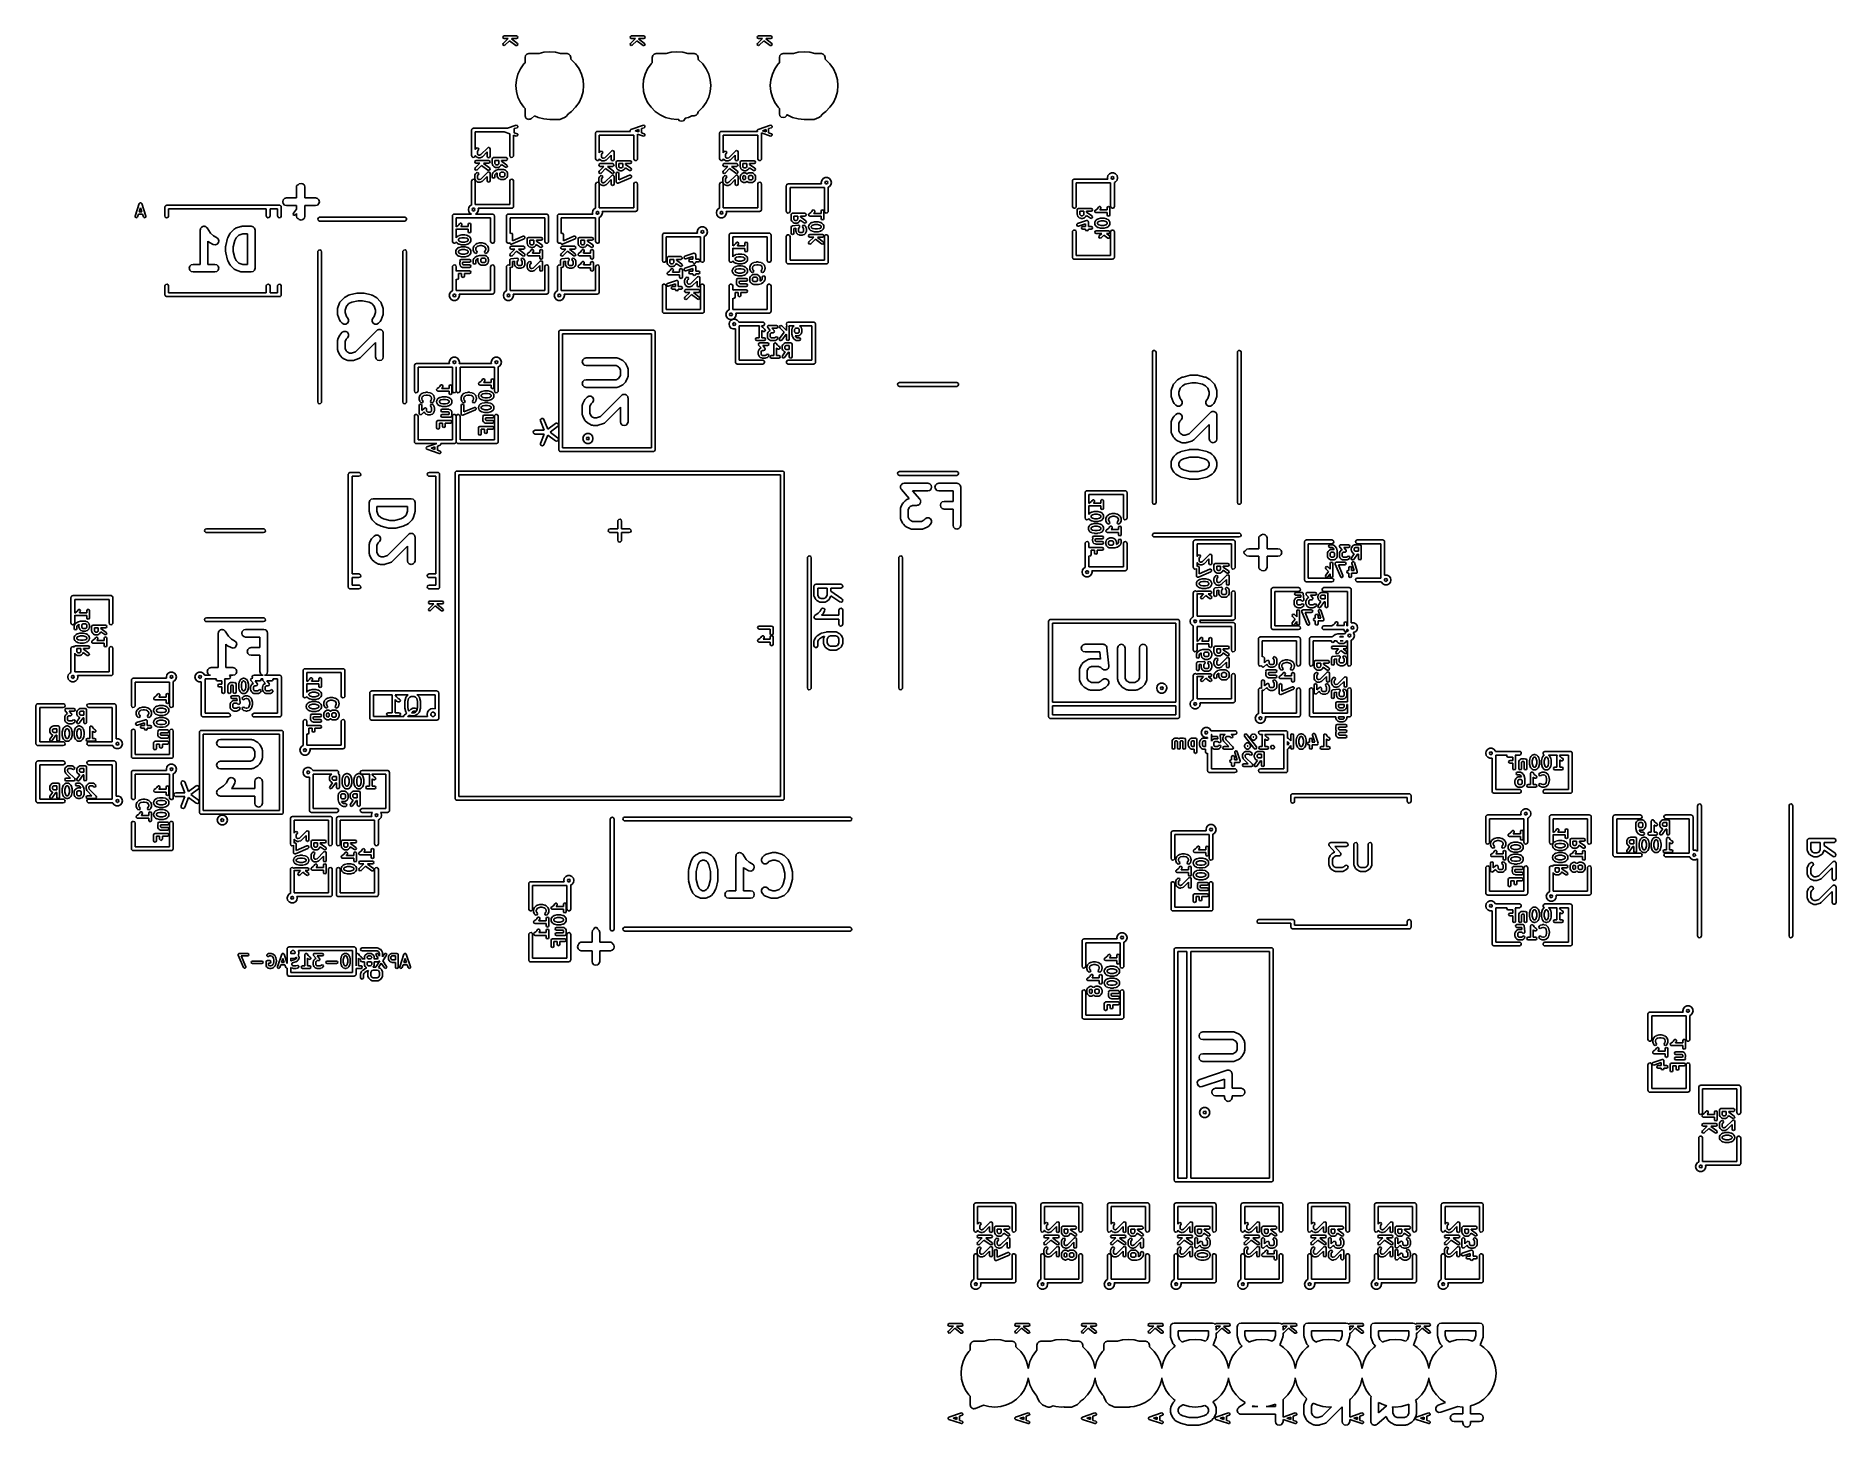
# Model space of a CAD drawing. Extents: x 0.17 to 3, y 0.09 to 2.28.
import ezdxf

# ---------------------------------------------------------------- set-up
doc = ezdxf.new("R2010")
doc.units = 0
doc.header["$MEASUREMENT"] = 0
doc.layers.add('BLACK', color=7, linetype='CONTINUOUS')

msp = doc.modelspace()

# ---------------------------------------------------------------- linework, layer by layer
at = {"layer": 'BLACK', "linetype": 'CONTINUOUS'}
for p, q in [((0.901262, 2.27606), (0.901833, 2.27744)), ((0.901833, 2.27468), (0.901262, 2.27606)), ((0.901262, 2.2648), (0.901833, 2.26618)), ((0.901833, 2.26342), (0.901262, 2.2648)), ((0.901833, 2.27744), (0.903212, 2.27801)), ((0.903212, 2.27411), (0.901833, 2.27468)), ((0.901833, 2.26618), (0.909761, 2.27411)), ((0.903212, 2.27801), (0.922912, 2.27801)), ((0.909761, 2.27411), (0.903212, 2.27411)), ((0.911838, 2.27067), (0.904591, 2.26342)), ((0.921742, 2.26324), (0.911838, 2.27067)), ((0.915277, 2.27411), (0.914623, 2.27346)), ((0.914623, 2.27346), (0.924082, 2.26636)), ((0.922912, 2.27411), (0.915277, 2.27411)), ((0.922912, 2.27801), (0.924291, 2.27744)), ((0.924291, 2.27468), (0.922912, 2.27411)), ((0.924082, 2.26636), (0.924842, 2.26508)), ((0.924291, 2.27744), (0.924862, 2.27606)), ((0.924862, 2.27606), (0.924291, 2.27468)), ((0.924842, 2.26508), (0.924472, 2.26363)), ((1.10126, 2.27606), (1.10183, 2.27744)), ((1.10183, 2.27468), (1.10126, 2.27606)), ((1.10126, 2.2648), (1.10183, 2.26618)), ((1.10183, 2.26342), (1.10126, 2.2648)), ((1.10183, 2.27744), (1.10321, 2.27801)), ((1.10321, 2.27411), (1.10183, 2.27468)), ((1.10183, 2.26618), (1.10976, 2.27411)), ((1.10321, 2.27801), (1.12291, 2.27801)), ((1.10976, 2.27411), (1.10321, 2.27411)), ((1.11184, 2.27067), (1.10459, 2.26342)), ((1.12174, 2.26324), (1.11184, 2.27067)), ((1.11528, 2.27411), (1.11462, 2.27346)), ((1.11462, 2.27346), (1.12408, 2.26636)), ((1.12291, 2.27411), (1.11528, 2.27411)), ((1.12291, 2.27801), (1.12429, 2.27744)), ((1.12429, 2.27468), (1.12291, 2.27411)), ((1.12408, 2.26636), (1.12484, 2.26508)), ((1.12429, 2.27744), (1.12486, 2.27606)), ((1.12486, 2.27606), (1.12429, 2.27468)), ((1.12484, 2.26508), (1.12447, 2.26363)), ((1.30126, 2.27606), (1.30183, 2.27744)), ((1.30183, 2.27468), (1.30126, 2.27606)), ((1.30126, 2.2648), (1.30183, 2.26618)), ((1.30183, 2.26342), (1.30126, 2.2648)), ((1.30183, 2.27744), (1.30321, 2.27801)), ((1.30321, 2.27411), (1.30183, 2.27468)), ((1.30183, 2.26618), (1.30976, 2.27411)), ((1.30321, 2.27801), (1.32291, 2.27801)), ((1.30976, 2.27411), (1.30321, 2.27411)), ((1.31184, 2.27067), (1.30459, 2.26342)), ((1.32174, 2.26324), (1.31184, 2.27067)), ((1.31528, 2.27411), (1.31462, 2.27346)), ((1.31462, 2.27346), (1.32408, 2.26636)), ((1.32291, 2.27411), (1.31528, 2.27411)), ((1.32291, 2.27801), (1.32429, 2.27744)), ((1.32429, 2.27468), (1.32291, 2.27411)), ((1.32408, 2.26636), (1.32484, 2.26508)), ((1.32429, 2.27744), (1.32486, 2.27606)), ((1.32486, 2.27606), (1.32429, 2.27468)), ((1.32484, 2.26508), (1.32447, 2.26363)), ((0.903212, 2.26285), (0.901833, 2.26342)), ((0.904591, 2.26342), (0.903212, 2.26285)), ((0.923188, 2.26287), (0.921742, 2.26324)), ((0.924472, 2.26363), (0.923188, 2.26287)), ((0.936143, 2.24429), (0.936947, 2.24729)), ((0.936143, 2.23602), (0.936143, 2.24429)), ((0.936947, 2.24729), (0.939143, 2.24948)), ((0.939143, 2.24948), (0.942143, 2.25029)), ((0.942143, 2.25029), (0.958096, 2.25029)), ((0.958096, 2.25029), (0.965771, 2.25234)), ((0.965771, 2.25234), (0.975, 2.25315)), ((0.975, 2.25315), (0.984229, 2.25234)), ((0.984229, 2.25234), (0.991904, 2.25029)), ((0.991904, 2.25029), (1.00214, 2.25029)), ((1.00214, 2.25029), (1.00514, 2.24948)), ((1.00514, 2.24948), (1.00734, 2.24729)), ((1.00734, 2.24729), (1.00814, 2.24429)), ((1.00814, 2.24429), (1.00814, 2.24143)), ((1.00814, 2.24143), (1.00916, 2.24071)), ((1.00916, 2.24071), (1.01571, 2.23416)), ((1.10321, 2.26285), (1.10183, 2.26342)), ((1.10459, 2.26342), (1.10321, 2.26285)), ((1.12319, 2.26287), (1.12174, 2.26324)), ((1.12447, 2.26363), (1.12319, 2.26287)), ((1.13614, 2.24429), (1.13695, 2.24729)), ((1.13614, 2.23602), (1.13614, 2.24429)), ((1.13695, 2.24729), (1.13914, 2.24948)), ((1.13914, 2.24948), (1.14214, 2.25029)), ((1.14214, 2.25029), (1.1581, 2.25029)), ((1.1581, 2.25029), (1.16577, 2.25234)), ((1.16577, 2.25234), (1.175, 2.25315)), ((1.175, 2.25315), (1.18423, 2.25234)), ((1.18423, 2.25234), (1.1919, 2.25029)), ((1.1919, 2.25029), (1.20214, 2.25029)), ((1.20214, 2.25029), (1.20514, 2.24948)), ((1.20514, 2.24948), (1.20734, 2.24729)), ((1.20734, 2.24729), (1.20814, 2.24429)), ((1.20814, 2.24429), (1.20814, 2.24143)), ((1.20814, 2.24143), (1.20916, 2.24071)), ((1.20916, 2.24071), (1.21571, 2.23416)), ((1.30321, 2.26285), (1.30183, 2.26342)), ((1.30459, 2.26342), (1.30321, 2.26285)), ((1.32319, 2.26287), (1.32174, 2.26324)), ((1.32447, 2.26363), (1.32319, 2.26287)), ((1.33614, 2.24429), (1.33695, 2.24729)), ((1.33614, 2.23602), (1.33614, 2.24429)), ((1.33695, 2.24729), (1.33914, 2.24948)), ((1.33914, 2.24948), (1.34214, 2.25029)), ((1.34214, 2.25029), (1.3581, 2.25029)), ((1.3581, 2.25029), (1.36577, 2.25234)), ((1.36577, 2.25234), (1.375, 2.25315)), ((1.375, 2.25315), (1.38423, 2.25234)), ((1.38423, 2.25234), (1.3919, 2.25029)), ((1.3919, 2.25029), (1.40214, 2.25029)), ((1.40214, 2.25029), (1.40514, 2.24948)), ((1.40514, 2.24948), (1.40734, 2.24729)), ((1.40734, 2.24729), (1.40814, 2.24429)), ((1.40814, 2.24429), (1.40814, 2.24143)), ((1.40814, 2.24143), (1.40916, 2.24071)), ((1.40916, 2.24071), (1.41571, 2.23416)), ((0.92185, 2.2), (0.922658, 2.20923)), ((0.922658, 2.20923), (0.925056, 2.21818)), ((0.925056, 2.21818), (0.928971, 2.22657)), ((0.928971, 2.22657), (0.934285, 2.23416)), ((0.934285, 2.23416), (0.936143, 2.23602)), ((1.01571, 2.23416), (1.02103, 2.22657)), ((1.02103, 2.22657), (1.02494, 2.21818)), ((1.02494, 2.21818), (1.02734, 2.20923)), ((1.02734, 2.20923), (1.02815, 2.2)), ((1.12185, 2.2), (1.12266, 2.20923)), ((1.12266, 2.20923), (1.12506, 2.21818)), ((1.12506, 2.21818), (1.12897, 2.22657)), ((1.12897, 2.22657), (1.13429, 2.23416)), ((1.13429, 2.23416), (1.13614, 2.23602)), ((1.21571, 2.23416), (1.22103, 2.22657)), ((1.22103, 2.22657), (1.22494, 2.21818)), ((1.22494, 2.21818), (1.22734, 2.20923)), ((1.22734, 2.20923), (1.22815, 2.2)), ((1.32185, 2.2), (1.32266, 2.20923)), ((1.32266, 2.20923), (1.32506, 2.21818)), ((1.32506, 2.21818), (1.32897, 2.22657)), ((1.32897, 2.22657), (1.33429, 2.23416)), ((1.33429, 2.23416), (1.33614, 2.23602)), ((1.41571, 2.23416), (1.42103, 2.22657)), ((1.42103, 2.22657), (1.42494, 2.21818)), ((1.42494, 2.21818), (1.42734, 2.20923)), ((1.42734, 2.20923), (1.42815, 2.2)), ((0.922658, 2.19077), (0.92185, 2.2)), ((0.925056, 2.18182), (0.922658, 2.19077)), ((0.928971, 2.17343), (0.925056, 2.18182)), ((1.02494, 2.18182), (1.02103, 2.17343)), ((1.02734, 2.19077), (1.02494, 2.18182)), ((1.02815, 2.2), (1.02734, 2.19077)), ((1.12266, 2.19077), (1.12185, 2.2)), ((1.12506, 2.18182), (1.12266, 2.19077)), ((1.12897, 2.17343), (1.12506, 2.18182)), ((1.22494, 2.18182), (1.22103, 2.17343)), ((1.22734, 2.19077), (1.22494, 2.18182)), ((1.22815, 2.2), (1.22734, 2.19077)), ((1.32266, 2.19077), (1.32185, 2.2)), ((1.32506, 2.18182), (1.32266, 2.19077)), ((1.32897, 2.17343), (1.32506, 2.18182)), ((1.42494, 2.18182), (1.42103, 2.17343)), ((1.42734, 2.19077), (1.42494, 2.18182)), ((1.42815, 2.2), (1.42734, 2.19077)), ((0.934285, 2.16584), (0.928971, 2.17343)), ((0.936143, 2.16398), (0.934285, 2.16584)), ((0.936143, 2.15286), (0.936143, 2.16398)), ((0.936296, 2.15228), (0.936143, 2.15286)), ((0.936257, 2.15169), (0.936296, 2.15228)), ((0.936692, 2.15081), (0.936257, 2.15169)), ((0.951101, 2.15272), (0.946094, 2.14834)), ((0.956822, 2.15006), (0.951101, 2.15272)), ((1.00067, 2.15147), (0.999835, 2.15099)), ((1.00353, 2.15433), (1.00067, 2.15147)), ((1.00401, 2.15517), (1.00353, 2.15433)), ((1.00465, 2.15589), (1.00401, 2.15517)), ((1.00484, 2.15625), (1.00465, 2.15589)), ((1.00916, 2.15929), (1.00484, 2.15625)), ((1.01571, 2.16584), (1.00916, 2.15929)), ((1.02103, 2.17343), (1.01571, 2.16584)), ((1.13429, 2.16584), (1.12897, 2.17343)), ((1.14084, 2.15929), (1.13429, 2.16584)), ((1.14843, 2.15397), (1.14084, 2.15929)), ((1.15682, 2.15006), (1.14843, 2.15397)), ((1.19857, 2.15257), (1.19318, 2.15006)), ((1.20214, 2.15257), (1.19857, 2.15257)), ((1.20514, 2.15338), (1.20214, 2.15257)), ((1.20734, 2.15557), (1.20514, 2.15338)), ((1.20814, 2.15857), (1.20734, 2.15557)), ((1.20916, 2.15929), (1.20814, 2.15857)), ((1.21571, 2.16584), (1.20916, 2.15929)), ((1.22103, 2.17343), (1.21571, 2.16584)), ((1.33429, 2.16584), (1.32897, 2.17343)), ((1.33614, 2.16398), (1.33429, 2.16584)), ((1.33614, 2.15571), (1.33614, 2.16398)), ((1.33695, 2.15271), (1.33614, 2.15571)), ((1.33914, 2.15052), (1.33695, 2.15271)), ((1.34734, 2.15271), (1.34514, 2.15052)), ((1.34779, 2.15441), (1.34734, 2.15271)), ((1.34843, 2.15397), (1.34779, 2.15441)), ((1.35682, 2.15006), (1.34843, 2.15397)), ((1.40067, 2.15147), (1.39983, 2.15099)), ((1.40353, 2.15433), (1.40067, 2.15147)), ((1.40401, 2.15517), (1.40353, 2.15433)), ((1.40465, 2.15589), (1.40401, 2.15517)), ((1.40484, 2.15625), (1.40465, 2.15589)), ((1.40916, 2.15929), (1.40484, 2.15625)), ((1.41571, 2.16584), (1.40916, 2.15929)), ((1.42103, 2.17343), (1.41571, 2.16584)), ((0.852047, 2.13), (0.852115, 2.13038)), ((0.852047, 2.09), (0.852047, 2.13)), ((0.852092, 2.13051), (0.852158, 2.13063)), ((0.852115, 2.13038), (0.852092, 2.13051)), ((0.852158, 2.13063), (0.852225, 2.13101)), ((0.852225, 2.13101), (0.852718, 2.1316)), ((0.852718, 2.1316), (0.853102, 2.13226)), ((0.853102, 2.13226), (0.853352, 2.13235)), ((0.853352, 2.13235), (0.853524, 2.13256)), ((0.853524, 2.13256), (0.854279, 2.13269)), ((0.854279, 2.13269), (0.855, 2.13295)), ((0.855, 2.13295), (0.908604, 2.13295)), ((0.903204, 2.12705), (0.857953, 2.12705)), ((0.857953, 2.12705), (0.857953, 2.09933)), ((0.912047, 2.1241), (0.903204, 2.12705)), ((0.908604, 2.13295), (0.922295, 2.13752)), ((0.912047, 2.09), (0.912047, 2.1241)), ((0.923529, 2.13382), (0.919233, 2.13238)), ((0.919233, 2.13238), (0.919233, 2.12581)), ((0.919233, 2.12581), (0.923529, 2.12438)), ((0.922295, 2.13752), (0.923784, 2.13741)), ((0.924656, 2.13479), (0.923529, 2.13382)), ((0.923529, 2.12438), (0.924656, 2.12341)), ((0.923784, 2.13741), (0.924762, 2.13628)), ((0.924762, 2.13628), (0.924656, 2.13479)), ((0.924656, 2.12341), (0.924762, 2.12192)), ((0.936947, 2.14986), (0.936692, 2.15081)), ((0.937366, 2.14944), (0.936947, 2.14986)), ((0.937627, 2.14891), (0.937366, 2.14944)), ((0.938446, 2.14836), (0.937627, 2.14891)), ((0.939143, 2.14766), (0.938446, 2.14836)), ((0.939715, 2.14751), (0.939143, 2.14766)), ((0.940208, 2.14718), (0.939715, 2.14751)), ((0.941191, 2.14711), (0.940208, 2.14718)), ((0.942143, 2.14686), (0.941191, 2.14711)), ((0.942715, 2.14701), (0.942143, 2.14686)), ((0.943307, 2.14697), (0.942715, 2.14701)), ((0.944191, 2.14741), (0.943307, 2.14697)), ((0.945143, 2.14766), (0.944191, 2.14741)), ((0.945562, 2.14808), (0.945143, 2.14766)), ((0.946094, 2.14834), (0.945562, 2.14808)), ((0.965771, 2.14766), (0.956822, 2.15006)), ((0.975, 2.14685), (0.965771, 2.14766)), ((0.976096, 2.14695), (0.975, 2.14685)), ((0.976429, 2.14686), (0.976096, 2.14695)), ((0.990714, 2.14686), (0.976429, 2.14686)), ((0.992046, 2.14721), (0.990714, 2.14686)), ((0.993398, 2.14749), (0.992046, 2.14721)), ((0.999112, 2.15035), (0.993398, 2.14749)), ((0.999835, 2.15099), (0.999112, 2.15035)), ((1.04705, 2.125), (1.04711, 2.12538)), ((1.04705, 2.085), (1.04705, 2.125)), ((1.04709, 2.12551), (1.04716, 2.12563)), ((1.04711, 2.12538), (1.04709, 2.12551)), ((1.04716, 2.12563), (1.04723, 2.12601)), ((1.04723, 2.12601), (1.04772, 2.1266)), ((1.04772, 2.1266), (1.0481, 2.12726)), ((1.0481, 2.12726), (1.04835, 2.12735)), ((1.04835, 2.12735), (1.04852, 2.12756)), ((1.04852, 2.12756), (1.04928, 2.12769)), ((1.04928, 2.12769), (1.05, 2.12795)), ((1.05, 2.12795), (1.10179, 2.12795)), ((1.10136, 2.12972), (1.10146, 2.12983)), ((1.10141, 2.1291), (1.10136, 2.12972)), ((1.10136, 2.12848), (1.10141, 2.1291)), ((1.10146, 2.12837), (1.10136, 2.12848)), ((1.10146, 2.12983), (1.10147, 2.12997)), ((1.10147, 2.12823), (1.10146, 2.12837)), ((1.10147, 2.12997), (1.10193, 2.13038)), ((1.10179, 2.12795), (1.10147, 2.12823)), ((1.10193, 2.13038), (1.10234, 2.13084)), ((1.10234, 2.13084), (1.10249, 2.13085)), ((1.10249, 2.13085), (1.1026, 2.13095)), ((1.1026, 2.13095), (1.1223, 2.13752)), ((1.11533, 2.13109), (1.10938, 2.1291)), ((1.10938, 2.1291), (1.11533, 2.12711)), ((1.1223, 2.12068), (1.11295, 2.1238)), ((1.11295, 2.1238), (1.11295, 2.085)), ((1.11533, 2.12711), (1.11533, 2.13109)), ((1.12353, 2.13382), (1.11923, 2.13238)), ((1.11923, 2.13238), (1.11923, 2.12581)), ((1.11923, 2.12581), (1.12353, 2.12438)), ((1.1223, 2.13752), (1.12378, 2.13741)), ((1.12466, 2.13479), (1.12353, 2.13382)), ((1.12353, 2.12438), (1.12466, 2.12341)), ((1.12378, 2.13741), (1.12476, 2.13628)), ((1.12476, 2.13628), (1.12466, 2.13479)), ((1.12466, 2.12341), (1.12476, 2.12192)), ((1.16577, 2.14766), (1.15682, 2.15006)), ((1.175, 2.14685), (1.16577, 2.14766)), ((1.17694, 2.14702), (1.175, 2.14685)), ((1.17695, 2.147), (1.17694, 2.14702)), ((1.17914, 2.1448), (1.17695, 2.147)), ((1.18214, 2.144), (1.17914, 2.1448)), ((1.18514, 2.1448), (1.18214, 2.144)), ((1.18734, 2.147), (1.18514, 2.1448)), ((1.18777, 2.14861), (1.18734, 2.147)), ((1.19318, 2.15006), (1.18777, 2.14861)), ((1.24205, 2.125), (1.24211, 2.12538)), ((1.24205, 2.085), (1.24205, 2.125)), ((1.24209, 2.12551), (1.24216, 2.12563)), ((1.24211, 2.12538), (1.24209, 2.12551)), ((1.24216, 2.12563), (1.24223, 2.12601)), ((1.24223, 2.12601), (1.24272, 2.1266)), ((1.24272, 2.1266), (1.2431, 2.12726)), ((1.2431, 2.12726), (1.24335, 2.12735)), ((1.24335, 2.12735), (1.24352, 2.12756)), ((1.24352, 2.12756), (1.24428, 2.12769)), ((1.24428, 2.12769), (1.245, 2.12795)), ((1.245, 2.12795), (1.30179, 2.12795)), ((1.30136, 2.12972), (1.30146, 2.12983)), ((1.30141, 2.1291), (1.30136, 2.12972)), ((1.30136, 2.12848), (1.30141, 2.1291)), ((1.30146, 2.12837), (1.30136, 2.12848)), ((1.30146, 2.12983), (1.30147, 2.12997)), ((1.30147, 2.12823), (1.30146, 2.12837)), ((1.30147, 2.12997), (1.30193, 2.13038)), ((1.30179, 2.12795), (1.30147, 2.12823)), ((1.30193, 2.13038), (1.30234, 2.13084)), ((1.30234, 2.13084), (1.30249, 2.13085)), ((1.30249, 2.13085), (1.3026, 2.13095)), ((1.3026, 2.13095), (1.3223, 2.13752)), ((1.3223, 2.12068), (1.30776, 2.12553)), ((1.30776, 2.12553), (1.30795, 2.125)), ((1.30795, 2.125), (1.30795, 2.085)), ((1.31533, 2.13109), (1.30938, 2.1291)), ((1.30938, 2.1291), (1.31533, 2.12711)), ((1.31533, 2.12711), (1.31533, 2.13109)), ((1.32353, 2.13382), (1.31923, 2.13238)), ((1.31923, 2.13238), (1.31923, 2.12581)), ((1.31923, 2.12581), (1.32353, 2.12438)), ((1.3223, 2.13752), (1.32378, 2.13741)), ((1.32466, 2.13479), (1.32353, 2.13382)), ((1.32353, 2.12438), (1.32466, 2.12341)), ((1.32378, 2.13741), (1.32476, 2.13628)), ((1.32476, 2.13628), (1.32466, 2.13479)), ((1.32466, 2.12341), (1.32476, 2.12192)), ((1.34214, 2.14971), (1.33914, 2.15052)), ((1.34514, 2.15052), (1.34214, 2.14971)), ((1.36577, 2.14766), (1.35682, 2.15006)), ((1.375, 2.14685), (1.36577, 2.14766)), ((1.3761, 2.14695), (1.375, 2.14685)), ((1.37643, 2.14686), (1.3761, 2.14695)), ((1.39071, 2.14686), (1.37643, 2.14686)), ((1.39205, 2.14721), (1.39071, 2.14686)), ((1.3934, 2.14749), (1.39205, 2.14721)), ((1.39911, 2.15035), (1.3934, 2.14749)), ((1.39983, 2.15099), (1.39911, 2.15035)), ((0.857953, 2.09933), (0.858227, 2.09988)), ((0.858227, 2.09988), (0.858494, 2.10011)), ((0.858494, 2.10011), (0.85863, 2.10044)), ((0.85863, 2.10044), (0.859568, 2.10138)), ((0.859568, 2.10138), (0.861088, 2.10201)), ((0.861088, 2.10201), (0.862608, 2.10138)), ((0.861917, 2.09765), (0.861362, 2.09654)), ((0.861362, 2.09654), (0.861362, 2.09286)), ((0.862608, 2.09834), (0.861917, 2.09765)), ((0.862608, 2.10138), (0.863238, 2.09986)), ((0.863238, 2.09986), (0.862608, 2.09834)), ((0.866493, 2.09142), (0.877392, 2.10232)), ((0.876762, 2.09561), (0.869175, 2.08802)), ((0.876762, 2.0886), (0.876762, 2.09561)), ((0.877392, 2.10232), (0.878912, 2.10295)), ((0.878912, 2.10295), (0.880432, 2.10232)), ((0.880432, 2.10232), (0.881062, 2.1008)), ((0.881062, 2.1008), (0.881062, 2.0886)), ((0.922295, 2.12068), (0.917953, 2.12213)), ((0.917953, 2.12213), (0.917953, 2.09)), ((0.923784, 2.12079), (0.922295, 2.12068)), ((0.924762, 2.12192), (0.923784, 2.12079)), ((1.10705, 2.12205), (1.05295, 2.12205)), ((1.05295, 2.12205), (1.05295, 2.09433)), ((1.05295, 2.09433), (1.05323, 2.09488)), ((1.05323, 2.09488), (1.05349, 2.09511)), ((1.05349, 2.09511), (1.05363, 2.09544)), ((1.05363, 2.09544), (1.05457, 2.09638)), ((1.05457, 2.09638), (1.05609, 2.09701)), ((1.05609, 2.09701), (1.05761, 2.09638)), ((1.05761, 2.09638), (1.05824, 2.09486)), ((1.05824, 2.09486), (1.05761, 2.09334)), ((1.06149, 2.08642), (1.07239, 2.09732)), ((1.07239, 2.09732), (1.07391, 2.09795)), ((1.07391, 2.09795), (1.07543, 2.09732)), ((1.07543, 2.09732), (1.07606, 2.0958)), ((1.07606, 2.0958), (1.07606, 2.0836)), ((1.10705, 2.085), (1.10705, 2.12205)), ((1.12378, 2.12079), (1.1223, 2.12068)), ((1.12476, 2.12192), (1.12378, 2.12079)), ((1.30205, 2.12205), (1.24795, 2.12205)), ((1.24795, 2.12205), (1.24795, 2.09433)), ((1.24795, 2.09433), (1.24823, 2.09488)), ((1.24823, 2.09488), (1.24849, 2.09511)), ((1.24849, 2.09511), (1.24863, 2.09544)), ((1.24863, 2.09544), (1.24957, 2.09638)), ((1.24957, 2.09638), (1.25109, 2.09701)), ((1.25109, 2.09701), (1.25261, 2.09638)), ((1.25261, 2.09638), (1.25324, 2.09486)), ((1.25324, 2.09486), (1.25261, 2.09334)), ((1.25649, 2.08642), (1.26739, 2.09732)), ((1.26739, 2.09732), (1.26891, 2.09795)), ((1.26891, 2.09795), (1.27043, 2.09732)), ((1.27043, 2.09732), (1.27106, 2.0958)), ((1.27106, 2.0958), (1.27106, 2.0836)), ((1.30205, 2.085), (1.30205, 2.12205)), ((1.32378, 2.12079), (1.3223, 2.12068)), ((1.32476, 2.12192), (1.32378, 2.12079)), ((0.852738, 2.0881), (0.852047, 2.09)), ((0.854487, 2.08709), (0.852738, 2.0881)), ((0.856476, 2.08744), (0.854487, 2.08709)), ((0.857775, 2.08899), (0.856476, 2.08744)), ((0.857062, 2.08016), (0.857692, 2.08168)), ((0.857692, 2.07864), (0.857062, 2.08016)), ((0.857062, 2.0689), (0.857692, 2.07042)), ((0.857692, 2.06738), (0.857062, 2.0689)), ((0.857692, 2.08168), (0.859212, 2.08231)), ((0.859212, 2.07801), (0.857692, 2.07864)), ((0.857692, 2.07042), (0.865278, 2.07801)), ((0.859212, 2.06675), (0.857692, 2.06738)), ((0.857953, 2.09), (0.857775, 2.08899)), ((0.858227, 2.08952), (0.857953, 2.09007)), ((0.857953, 2.09007), (0.857953, 2.09)), ((0.858494, 2.08929), (0.858227, 2.08952)), ((0.85863, 2.08896), (0.858494, 2.08929)), ((0.859568, 2.08802), (0.85863, 2.08896)), ((0.859212, 2.08231), (0.878912, 2.08231)), ((0.865278, 2.07801), (0.859212, 2.07801)), ((0.860732, 2.06738), (0.859212, 2.06675)), ((0.859895, 2.08788), (0.859568, 2.08802)), ((0.860127, 2.08762), (0.859895, 2.08788)), ((0.862003, 2.08668), (0.860127, 2.08762)), ((0.867856, 2.07451), (0.860732, 2.06738)), ((0.861362, 2.09286), (0.861917, 2.09175)), ((0.861917, 2.09175), (0.862362, 2.09131)), ((0.862502, 2.08664), (0.862003, 2.08668)), ((0.862362, 2.09131), (0.863472, 2.09075)), ((0.862964, 2.08645), (0.862502, 2.08664)), ((0.86484, 2.08645), (0.862964, 2.08645)), ((0.863472, 2.09075), (0.864492, 2.09075)), ((0.864492, 2.09075), (0.866493, 2.09142)), ((0.865167, 2.08659), (0.86484, 2.08645)), ((0.86552, 2.08656), (0.865167, 2.08659)), ((0.868335, 2.0875), (0.86552, 2.08656)), ((0.877622, 2.06718), (0.867856, 2.07451)), ((0.868713, 2.08783), (0.868335, 2.0875)), ((0.869175, 2.08802), (0.868713, 2.08783)), ((0.87136, 2.07801), (0.870928, 2.07758)), ((0.870928, 2.07758), (0.880202, 2.07062)), ((0.878912, 2.07801), (0.87136, 2.07801)), ((0.877392, 2.08708), (0.876762, 2.0886)), ((0.878912, 2.08645), (0.877392, 2.08708)), ((0.879216, 2.06677), (0.877622, 2.06718)), ((0.880432, 2.08708), (0.878912, 2.08645)), ((0.878912, 2.08231), (0.880432, 2.08168)), ((0.880432, 2.07864), (0.878912, 2.07801)), ((0.880632, 2.06761), (0.879216, 2.06677)), ((0.880202, 2.07062), (0.88104, 2.06921)), ((0.881062, 2.0886), (0.880432, 2.08708)), ((0.880432, 2.08168), (0.881062, 2.08016)), ((0.881062, 2.08016), (0.880432, 2.07864)), ((0.88104, 2.06921), (0.880632, 2.06761)), ((0.884562, 2.08454), (0.885192, 2.08606)), ((0.884562, 2.07704), (0.884562, 2.08454)), ((0.884753, 2.07657), (0.884562, 2.07704)), ((0.884789, 2.07607), (0.884753, 2.07657)), ((0.885727, 2.0742), (0.884789, 2.07607)), ((0.885192, 2.08606), (0.886712, 2.08669)), ((0.885994, 2.07397), (0.885727, 2.0742)), ((0.88613, 2.07364), (0.885994, 2.07397)), ((0.887068, 2.0727), (0.88613, 2.07364)), ((0.886712, 2.08669), (0.906412, 2.08669)), ((0.887395, 2.07257), (0.887068, 2.0727)), ((0.887627, 2.0723), (0.887395, 2.07257)), ((0.887395, 2.06475), (0.89021, 2.06663)), ((0.889503, 2.07136), (0.887627, 2.0723)), ((0.888862, 2.08239), (0.888862, 2.07754)), ((0.894881, 2.08239), (0.888862, 2.08239)), ((0.888862, 2.07754), (0.889417, 2.07643)), ((0.889417, 2.07643), (0.889862, 2.07599)), ((0.890002, 2.07132), (0.889503, 2.07136)), ((0.889862, 2.07599), (0.890972, 2.07543)), ((0.890464, 2.07113), (0.890002, 2.07132)), ((0.89021, 2.06663), (0.890579, 2.0667)), ((0.893279, 2.07113), (0.890464, 2.07113)), ((0.890579, 2.0667), (0.890881, 2.06693)), ((0.890881, 2.06693), (0.894633, 2.06786)), ((0.890972, 2.07543), (0.892771, 2.07543)), ((0.892771, 2.07543), (0.893881, 2.07599)), ((0.893741, 2.07132), (0.893279, 2.07113)), ((0.89424, 2.07136), (0.893741, 2.07132)), ((0.893881, 2.07599), (0.894326, 2.07643)), ((0.896116, 2.0723), (0.89424, 2.07136)), ((0.894326, 2.07643), (0.894881, 2.07754)), ((0.894633, 2.06786), (0.894903, 2.06782)), ((0.894881, 2.07754), (0.894881, 2.08239)), ((0.894903, 2.06782), (0.895155, 2.06793)), ((0.895155, 2.06793), (0.902659, 2.06793)), ((0.896348, 2.07257), (0.896116, 2.0723)), ((0.896675, 2.0727), (0.896348, 2.07257)), ((0.897613, 2.07364), (0.896675, 2.0727)), ((0.897749, 2.07397), (0.897613, 2.07364)), ((0.898016, 2.0742), (0.897749, 2.07397)), ((0.898882, 2.07593), (0.898016, 2.0742)), ((0.905179, 2.07152), (0.898882, 2.07593)), ((0.906412, 2.08239), (0.899181, 2.08239)), ((0.899181, 2.08239), (0.899181, 2.08097)), ((0.899181, 2.08097), (0.907645, 2.07504)), ((0.902659, 2.06793), (0.903122, 2.06774)), ((0.903122, 2.06774), (0.903621, 2.0677)), ((0.903621, 2.0677), (0.905497, 2.06676)), ((0.906786, 2.07117), (0.905179, 2.07152)), ((0.905497, 2.06676), (0.905729, 2.0665)), ((0.905729, 2.0665), (0.906056, 2.06636)), ((0.906412, 2.08669), (0.907932, 2.08606)), ((0.907932, 2.08302), (0.906412, 2.08239)), ((0.908173, 2.07205), (0.906786, 2.07117)), ((0.907645, 2.07504), (0.908529, 2.07366)), ((0.907932, 2.08606), (0.908562, 2.08454)), ((0.908562, 2.08454), (0.907932, 2.08302)), ((0.908529, 2.07366), (0.908173, 2.07205)), ((0.912738, 2.0881), (0.912047, 2.09)), ((0.914487, 2.08709), (0.912738, 2.0881)), ((0.916476, 2.08744), (0.914487, 2.08709)), ((0.917775, 2.08899), (0.916476, 2.08744)), ((0.917953, 2.09), (0.917775, 2.08899)), ((1.04774, 2.0831), (1.04705, 2.085)), ((1.04949, 2.08209), (1.04774, 2.0831)), ((1.05148, 2.08244), (1.04949, 2.08209)), ((1.05277, 2.08399), (1.05148, 2.08244)), ((1.05206, 2.07516), (1.05269, 2.07668)), ((1.05269, 2.07364), (1.05206, 2.07516)), ((1.05269, 2.07668), (1.05421, 2.07731)), ((1.05421, 2.07301), (1.05269, 2.07364)), ((1.05269, 2.06542), (1.06028, 2.07301)), ((1.05295, 2.085), (1.05277, 2.08399)), ((1.05323, 2.08452), (1.05295, 2.08507)), ((1.05295, 2.08507), (1.05295, 2.085)), ((1.05349, 2.08429), (1.05323, 2.08452)), ((1.05363, 2.08396), (1.05349, 2.08429)), ((1.05457, 2.08302), (1.05363, 2.08396)), ((1.05421, 2.07731), (1.07391, 2.07731)), ((1.06028, 2.07301), (1.05421, 2.07301)), ((1.05489, 2.08288), (1.05457, 2.08302)), ((1.05513, 2.08262), (1.05489, 2.08288)), ((1.057, 2.08168), (1.05513, 2.08262)), ((1.06286, 2.06951), (1.05573, 2.06238)), ((1.05692, 2.09265), (1.05636, 2.09154)), ((1.05636, 2.09154), (1.05636, 2.08786)), ((1.05636, 2.08786), (1.05692, 2.08675)), ((1.05761, 2.09334), (1.05692, 2.09265)), ((1.05692, 2.08675), (1.05736, 2.08631)), ((1.0575, 2.08164), (1.057, 2.08168)), ((1.05736, 2.08631), (1.05847, 2.08575)), ((1.05796, 2.08145), (1.0575, 2.08164)), ((1.05984, 2.08145), (1.05796, 2.08145)), ((1.05847, 2.08575), (1.05949, 2.08575)), ((1.05949, 2.08575), (1.06149, 2.08642)), ((1.06017, 2.08159), (1.05984, 2.08145)), ((1.06052, 2.08156), (1.06017, 2.08159)), ((1.06333, 2.0825), (1.06052, 2.08156)), ((1.07262, 2.06218), (1.06286, 2.06951)), ((1.06371, 2.08283), (1.06333, 2.0825)), ((1.06417, 2.08302), (1.06371, 2.08283)), ((1.07176, 2.09061), (1.06417, 2.08302)), ((1.06636, 2.07301), (1.06593, 2.07258)), ((1.06593, 2.07258), (1.0752, 2.06562)), ((1.07391, 2.07301), (1.06636, 2.07301)), ((1.07176, 2.0836), (1.07176, 2.09061)), ((1.07239, 2.08208), (1.07176, 2.0836)), ((1.07391, 2.08145), (1.07239, 2.08208)), ((1.07543, 2.08208), (1.07391, 2.08145)), ((1.07391, 2.07731), (1.07543, 2.07668)), ((1.07543, 2.07364), (1.07391, 2.07301)), ((1.07606, 2.0836), (1.07543, 2.08208)), ((1.07543, 2.07668), (1.07606, 2.07516)), ((1.07606, 2.07516), (1.07543, 2.07364)), ((1.07956, 2.07954), (1.08019, 2.08106)), ((1.07956, 2.07204), (1.07956, 2.07954)), ((1.07975, 2.07157), (1.07956, 2.07204)), ((1.07979, 2.07107), (1.07975, 2.07157)), ((1.08073, 2.0692), (1.07979, 2.07107)), ((1.08019, 2.08106), (1.08171, 2.08169)), ((1.08099, 2.06897), (1.08073, 2.0692)), ((1.08113, 2.06864), (1.08099, 2.06897)), ((1.08207, 2.0677), (1.08113, 2.06864)), ((1.08171, 2.08169), (1.10141, 2.08169)), ((1.08239, 2.06757), (1.08207, 2.0677)), ((1.08263, 2.0673), (1.08239, 2.06757)), ((1.0845, 2.06636), (1.08263, 2.0673)), ((1.08386, 2.07739), (1.08386, 2.07254)), ((1.08988, 2.07739), (1.08386, 2.07739)), ((1.08386, 2.07254), (1.08442, 2.07143)), ((1.08442, 2.07143), (1.08486, 2.07099)), ((1.08486, 2.07099), (1.08597, 2.07043)), ((1.08597, 2.07043), (1.08777, 2.07043)), ((1.08777, 2.07043), (1.08888, 2.07099)), ((1.08888, 2.07099), (1.08933, 2.07143)), ((1.09112, 2.0673), (1.08924, 2.06636)), ((1.08933, 2.07143), (1.08988, 2.07254)), ((1.08988, 2.07254), (1.08988, 2.07739)), ((1.09135, 2.06757), (1.09112, 2.0673)), ((1.09167, 2.0677), (1.09135, 2.06757)), ((1.09261, 2.06864), (1.09167, 2.0677)), ((1.09275, 2.06897), (1.09261, 2.06864)), ((1.09302, 2.0692), (1.09275, 2.06897)), ((1.09388, 2.07093), (1.09302, 2.0692)), ((1.10018, 2.06652), (1.09388, 2.07093)), ((1.10141, 2.07739), (1.09418, 2.07739)), ((1.09418, 2.07739), (1.09418, 2.07597)), ((1.09418, 2.07597), (1.10264, 2.07004)), ((1.10179, 2.06617), (1.10018, 2.06652)), ((1.10141, 2.08169), (1.10293, 2.08106)), ((1.10293, 2.07802), (1.10141, 2.07739)), ((1.10317, 2.06705), (1.10179, 2.06617)), ((1.10264, 2.07004), (1.10353, 2.06866)), ((1.10293, 2.08106), (1.10356, 2.07954)), ((1.10356, 2.07954), (1.10293, 2.07802)), ((1.10353, 2.06866), (1.10317, 2.06705)), ((1.10774, 2.0831), (1.10705, 2.085)), ((1.10949, 2.08209), (1.10774, 2.0831)), ((1.11148, 2.08244), (1.10949, 2.08209)), ((1.11277, 2.08399), (1.11148, 2.08244)), ((1.11295, 2.085), (1.11277, 2.08399)), ((1.24274, 2.0831), (1.24205, 2.085)), ((1.24449, 2.08209), (1.24274, 2.0831)), ((1.24648, 2.08244), (1.24449, 2.08209)), ((1.24777, 2.08399), (1.24648, 2.08244)), ((1.24706, 2.07516), (1.24769, 2.07668)), ((1.24769, 2.07364), (1.24706, 2.07516)), ((1.24769, 2.07668), (1.24921, 2.07731)), ((1.24921, 2.07301), (1.24769, 2.07364)), ((1.24769, 2.06542), (1.25528, 2.07301)), ((1.24795, 2.085), (1.24777, 2.08399)), ((1.24823, 2.08452), (1.24795, 2.08507)), ((1.24795, 2.08507), (1.24795, 2.085)), ((1.24849, 2.08429), (1.24823, 2.08452)), ((1.24863, 2.08396), (1.24849, 2.08429)), ((1.24957, 2.08302), (1.24863, 2.08396)), ((1.24921, 2.07731), (1.26891, 2.07731)), ((1.25528, 2.07301), (1.24921, 2.07301)), ((1.24989, 2.08288), (1.24957, 2.08302)), ((1.25013, 2.08262), (1.24989, 2.08288)), ((1.252, 2.08168), (1.25013, 2.08262)), ((1.25786, 2.06951), (1.25073, 2.06238)), ((1.25192, 2.09265), (1.25136, 2.09154)), ((1.25136, 2.09154), (1.25136, 2.08786)), ((1.25136, 2.08786), (1.25192, 2.08675)), ((1.25261, 2.09334), (1.25192, 2.09265)), ((1.25192, 2.08675), (1.25236, 2.08631)), ((1.2525, 2.08164), (1.252, 2.08168)), ((1.25236, 2.08631), (1.25347, 2.08575)), ((1.25296, 2.08145), (1.2525, 2.08164)), ((1.25484, 2.08145), (1.25296, 2.08145)), ((1.25347, 2.08575), (1.25449, 2.08575)), ((1.25449, 2.08575), (1.25649, 2.08642)), ((1.25517, 2.08159), (1.25484, 2.08145)), ((1.25552, 2.08156), (1.25517, 2.08159)), ((1.25833, 2.0825), (1.25552, 2.08156)), ((1.26762, 2.06218), (1.25786, 2.06951)), ((1.25871, 2.08283), (1.25833, 2.0825)), ((1.25917, 2.08302), (1.25871, 2.08283)), ((1.26676, 2.09061), (1.25917, 2.08302)), ((1.26136, 2.07301), (1.26093, 2.07258)), ((1.26093, 2.07258), (1.2702, 2.06562)), ((1.26891, 2.07301), (1.26136, 2.07301)), ((1.26676, 2.0836), (1.26676, 2.09061)), ((1.26739, 2.08208), (1.26676, 2.0836)), ((1.26891, 2.08145), (1.26739, 2.08208)), ((1.27043, 2.08208), (1.26891, 2.08145)), ((1.26891, 2.07731), (1.27043, 2.07668)), ((1.27043, 2.07364), (1.26891, 2.07301)), ((1.27106, 2.0836), (1.27043, 2.08208)), ((1.27043, 2.07668), (1.27106, 2.07516)), ((1.27106, 2.07516), (1.27043, 2.07364)), ((1.27456, 2.07954), (1.27519, 2.08106)), ((1.27456, 2.07204), (1.27456, 2.07954)), ((1.27475, 2.07157), (1.27456, 2.07204)), ((1.27479, 2.07107), (1.27475, 2.07157)), ((1.27573, 2.0692), (1.27479, 2.07107)), ((1.27519, 2.08106), (1.27671, 2.08169)), ((1.27599, 2.06897), (1.27573, 2.0692)), ((1.27613, 2.06864), (1.27599, 2.06897)), ((1.27707, 2.0677), (1.27613, 2.06864)), ((1.27671, 2.08169), (1.29641, 2.08169)), ((1.27739, 2.06757), (1.27707, 2.0677)), ((1.27763, 2.0673), (1.27739, 2.06757)), ((1.2795, 2.06636), (1.27763, 2.0673)), ((1.27886, 2.07739), (1.27886, 2.07254)), ((1.28488, 2.07739), (1.27886, 2.07739)), ((1.27886, 2.07254), (1.27942, 2.07143)), ((1.27942, 2.07143), (1.27986, 2.07099)), ((1.27986, 2.07099), (1.28097, 2.07043)), ((1.28097, 2.07043), (1.28277, 2.07043)), ((1.28277, 2.07043), (1.28388, 2.07099)), ((1.28388, 2.07099), (1.28433, 2.07143)), ((1.28612, 2.0673), (1.28424, 2.06636)), ((1.28433, 2.07143), (1.28488, 2.07254)), ((1.28488, 2.07254), (1.28488, 2.07739)), ((1.28635, 2.06757), (1.28612, 2.0673)), ((1.28667, 2.0677), (1.28635, 2.06757)), ((1.28761, 2.06864), (1.28667, 2.0677)), ((1.28775, 2.06897), (1.28761, 2.06864)), ((1.28802, 2.0692), (1.28775, 2.06897)), ((1.28888, 2.07093), (1.28802, 2.0692)), ((1.29518, 2.06652), (1.28888, 2.07093)), ((1.29641, 2.07739), (1.28918, 2.07739)), ((1.28918, 2.07739), (1.28918, 2.07597)), ((1.28918, 2.07597), (1.29764, 2.07004)), ((1.29679, 2.06617), (1.29518, 2.06652)), ((1.29641, 2.08169), (1.29793, 2.08106)), ((1.29793, 2.07802), (1.29641, 2.07739)), ((1.29817, 2.06705), (1.29679, 2.06617)), ((1.29764, 2.07004), (1.29853, 2.06866)), ((1.29793, 2.08106), (1.29856, 2.07954)), ((1.29856, 2.07954), (1.29793, 2.07802)), ((1.29853, 2.06866), (1.29817, 2.06705)), ((1.30274, 2.0831), (1.30205, 2.085)), ((1.30449, 2.08209), (1.30274, 2.0831)), ((1.30648, 2.08244), (1.30449, 2.08209)), ((1.30777, 2.08399), (1.30648, 2.08244)), ((1.30795, 2.085), (1.30777, 2.08399)), ((0.576547, 2.0411), (0.576725, 2.04211)), ((0.576547, 2.0234), (0.576547, 2.0411)), ((0.576725, 2.04211), (0.578024, 2.04366)), ((0.578024, 2.04366), (0.579318, 2.04389)), ((0.579318, 2.04389), (0.580886, 2.04545)), ((0.580886, 2.04545), (0.583886, 2.04626)), ((0.583886, 2.04626), (0.586886, 2.04545)), ((0.586886, 2.04545), (0.589082, 2.04326)), ((0.589082, 2.04326), (0.589886, 2.04026)), ((0.589886, 2.04026), (0.589886, 2.0234)), ((0.852047, 2.05), (0.852225, 2.05101)), ((0.852047, 2.01218), (0.852047, 2.05)), ((0.852225, 2.05101), (0.853524, 2.05256)), ((0.853524, 2.05256), (0.855513, 2.05291)), ((0.855513, 2.05291), (0.857262, 2.0519)), ((0.857062, 2.05858), (0.857253, 2.05905)), ((0.857062, 2.05389), (0.857062, 2.05858)), ((0.857253, 2.05343), (0.857062, 2.05389)), ((0.857253, 2.05905), (0.857289, 2.05954)), ((0.857289, 2.05293), (0.857253, 2.05343)), ((0.857262, 2.0519), (0.857953, 2.05)), ((0.857289, 2.05954), (0.858227, 2.06142)), ((0.858227, 2.05106), (0.857289, 2.05293)), ((0.857953, 2.05), (0.857953, 2.01295)), ((0.858227, 2.06142), (0.858494, 2.06165)), ((0.858494, 2.05082), (0.858227, 2.05106)), ((0.858494, 2.06165), (0.85863, 2.06198)), ((0.85863, 2.0505), (0.858494, 2.05082)), ((0.85863, 2.06198), (0.859568, 2.06292)), ((0.859568, 2.04956), (0.85863, 2.0505)), ((0.859568, 2.06292), (0.861088, 2.06355)), ((0.859895, 2.04942), (0.859568, 2.04956)), ((0.860127, 2.04916), (0.859895, 2.04942)), ((0.862003, 2.04822), (0.860127, 2.04916)), ((0.861088, 2.06355), (0.862608, 2.06292)), ((0.861917, 2.05919), (0.861362, 2.05808)), ((0.861362, 2.05808), (0.861362, 2.0544)), ((0.861362, 2.0544), (0.861917, 2.05329)), ((0.862608, 2.05988), (0.861917, 2.05919)), ((0.861917, 2.05329), (0.862362, 2.05285)), ((0.862502, 2.04818), (0.862003, 2.04822)), ((0.862362, 2.05285), (0.863472, 2.05229)), ((0.862964, 2.04799), (0.862502, 2.04818)), ((0.862608, 2.06292), (0.863238, 2.0614)), ((0.863238, 2.0614), (0.862608, 2.05988)), ((0.86484, 2.04799), (0.862964, 2.04799)), ((0.863472, 2.05229), (0.864492, 2.05229)), ((0.864492, 2.05229), (0.866493, 2.05296)), ((0.865167, 2.04813), (0.86484, 2.04799)), ((0.86552, 2.0481), (0.865167, 2.04813)), ((0.868335, 2.04904), (0.86552, 2.0481)), ((0.866493, 2.05296), (0.877392, 2.06386)), ((0.868713, 2.04937), (0.868335, 2.04904)), ((0.869175, 2.04956), (0.868713, 2.04937)), ((0.876762, 2.05715), (0.869175, 2.04956)), ((0.876762, 2.05014), (0.876762, 2.05715)), ((0.877392, 2.04862), (0.876762, 2.05014)), ((0.877392, 2.06386), (0.878912, 2.06449)), ((0.878912, 2.04799), (0.877392, 2.04862)), ((0.878912, 2.06449), (0.880432, 2.06386)), ((0.880432, 2.04862), (0.878912, 2.04799)), ((0.880432, 2.06386), (0.881062, 2.06234)), ((0.881062, 2.05014), (0.880432, 2.04862)), ((0.881062, 2.06234), (0.881062, 2.05014)), ((0.884562, 2.06015), (0.884753, 2.06061)), ((0.884562, 2.0564), (0.884562, 2.06015)), ((0.885192, 2.05488), (0.884562, 2.0564)), ((0.884753, 2.06061), (0.884789, 2.06111)), ((0.884789, 2.06111), (0.885727, 2.06299)), ((0.886712, 2.05425), (0.885192, 2.05488)), ((0.885727, 2.06299), (0.885994, 2.06322)), ((0.885994, 2.06322), (0.88613, 2.06355)), ((0.88613, 2.06355), (0.887068, 2.06448)), ((0.888232, 2.05488), (0.886712, 2.05425)), ((0.887068, 2.06448), (0.887272, 2.06457)), ((0.887272, 2.06457), (0.887395, 2.06475)), ((0.888862, 2.0564), (0.888232, 2.05488)), ((0.889417, 2.06075), (0.888862, 2.05964)), ((0.888862, 2.05964), (0.888862, 2.0564)), ((0.889958, 2.06129), (0.889417, 2.06075)), ((0.892283, 2.06284), (0.889958, 2.06129)), ((0.892067, 2.06203), (0.892258, 2.06249)), ((0.892067, 2.05827), (0.892067, 2.06203)), ((0.892258, 2.05781), (0.892067, 2.05827)), ((0.892258, 2.06249), (0.892283, 2.06284)), ((0.892294, 2.05731), (0.892258, 2.05781)), ((0.893232, 2.05544), (0.892294, 2.05731)), ((0.893499, 2.0552), (0.893232, 2.05544)), ((0.893634, 2.05488), (0.893499, 2.0552)), ((0.894573, 2.05394), (0.893634, 2.05488)), ((0.894899, 2.0538), (0.894573, 2.05394)), ((0.895131, 2.05354), (0.894899, 2.0538)), ((0.897008, 2.0526), (0.895131, 2.05354)), ((0.896922, 2.06263), (0.896367, 2.06152)), ((0.896367, 2.06152), (0.896367, 2.05878)), ((0.896367, 2.05878), (0.896922, 2.05767)), ((0.897366, 2.06307), (0.896922, 2.06263)), ((0.896922, 2.05767), (0.897366, 2.05723)), ((0.897507, 2.05256), (0.897008, 2.0526)), ((0.898477, 2.06363), (0.897366, 2.06307)), ((0.897366, 2.05723), (0.898477, 2.05667)), ((0.897969, 2.05237), (0.897507, 2.05256)), ((0.902659, 2.05237), (0.897969, 2.05237)), ((0.902152, 2.06363), (0.898477, 2.06363)), ((0.898477, 2.05667), (0.902152, 2.05667)), ((0.903262, 2.06307), (0.902152, 2.06363)), ((0.902152, 2.05667), (0.903262, 2.05723)), ((0.903122, 2.05256), (0.902659, 2.05237)), ((0.903621, 2.0526), (0.903122, 2.05256)), ((0.903707, 2.06263), (0.903262, 2.06307)), ((0.903262, 2.05723), (0.903707, 2.05767)), ((0.905497, 2.05354), (0.903621, 2.0526)), ((0.904262, 2.06152), (0.903707, 2.06263)), ((0.903707, 2.05767), (0.904262, 2.05878)), ((0.904262, 2.05878), (0.904262, 2.06152)), ((0.905729, 2.0538), (0.905497, 2.05354)), ((0.906056, 2.05394), (0.905729, 2.0538)), ((0.906056, 2.06636), (0.906994, 2.06542)), ((0.906994, 2.05488), (0.906056, 2.05394)), ((0.906994, 2.06542), (0.907129, 2.0651)), ((0.907129, 2.0552), (0.906994, 2.05488)), ((0.907129, 2.0651), (0.907397, 2.06486)), ((0.907397, 2.05544), (0.907129, 2.0552)), ((0.907397, 2.06486), (0.908335, 2.06299)), ((0.908335, 2.05731), (0.907397, 2.05544)), ((0.908335, 2.06299), (0.90837, 2.06249)), ((0.90837, 2.05781), (0.908335, 2.05731)), ((0.90837, 2.06249), (0.908562, 2.06203)), ((0.908562, 2.05827), (0.90837, 2.05781)), ((0.908562, 2.06203), (0.908562, 2.05827)), ((0.912047, 2.05), (0.912225, 2.05101)), ((0.912047, 2.01295), (0.912047, 2.05)), ((0.912225, 2.05101), (0.913524, 2.05256)), ((0.913524, 2.05256), (0.915513, 2.05291)), ((0.915513, 2.05291), (0.917262, 2.0519)), ((0.917262, 2.0519), (0.917953, 2.05)), ((0.917953, 2.05), (0.917953, 2.01)), ((1.04705, 2.045), (1.04723, 2.04601)), ((1.04705, 2.00718), (1.04705, 2.045)), ((1.04723, 2.04601), (1.04852, 2.04756)), ((1.04852, 2.04756), (1.05051, 2.04791)), ((1.05051, 2.04791), (1.05226, 2.0469)), ((1.05206, 2.0639), (1.05269, 2.06542)), ((1.05269, 2.06238), (1.05206, 2.0639)), ((1.05206, 2.05358), (1.05225, 2.05405)), ((1.05206, 2.04889), (1.05206, 2.05358)), ((1.05225, 2.04843), (1.05206, 2.04889)), ((1.05225, 2.05405), (1.05229, 2.05454)), ((1.05229, 2.04793), (1.05225, 2.04843)), ((1.05226, 2.0469), (1.05295, 2.045)), ((1.05229, 2.05454), (1.05323, 2.05642)), ((1.05323, 2.04606), (1.05229, 2.04793)), ((1.05421, 2.06175), (1.05269, 2.06238)), ((1.05295, 2.045), (1.05295, 2.00795)), ((1.05323, 2.05642), (1.05349, 2.05665)), ((1.05349, 2.04582), (1.05323, 2.04606)), ((1.05349, 2.05665), (1.05363, 2.05698)), ((1.05363, 2.0455), (1.05349, 2.04582)), ((1.05363, 2.05698), (1.05457, 2.05792)), ((1.05457, 2.04456), (1.05363, 2.0455)), ((1.05573, 2.06238), (1.05421, 2.06175)), ((1.05457, 2.05792), (1.05609, 2.05855)), ((1.05489, 2.04442), (1.05457, 2.04456)), ((1.05513, 2.04416), (1.05489, 2.04442)), ((1.057, 2.04322), (1.05513, 2.04416)), ((1.05609, 2.05855), (1.05761, 2.05792)), ((1.05692, 2.05419), (1.05636, 2.05308)), ((1.05636, 2.05308), (1.05636, 2.0494)), ((1.05636, 2.0494), (1.05692, 2.04829)), ((1.05761, 2.05488), (1.05692, 2.05419)), ((1.05692, 2.04829), (1.05736, 2.04785)), ((1.0575, 2.04318), (1.057, 2.04322)), ((1.05736, 2.04785), (1.05847, 2.04729)), ((1.05796, 2.04299), (1.0575, 2.04318)), ((1.05761, 2.05792), (1.05824, 2.0564)), ((1.05824, 2.0564), (1.05761, 2.05488)), ((1.05984, 2.04299), (1.05796, 2.04299)), ((1.05847, 2.04729), (1.05949, 2.04729)), ((1.05949, 2.04729), (1.06149, 2.04796)), ((1.06017, 2.04313), (1.05984, 2.04299)), ((1.06052, 2.0431), (1.06017, 2.04313)), ((1.06333, 2.04404), (1.06052, 2.0431)), ((1.06149, 2.04796), (1.07239, 2.05886)), ((1.06371, 2.04437), (1.06333, 2.04404)), ((1.06417, 2.04456), (1.06371, 2.04437)), ((1.07176, 2.05215), (1.06417, 2.04456)), ((1.07176, 2.04514), (1.07176, 2.05215)), ((1.07239, 2.04362), (1.07176, 2.04514)), ((1.07239, 2.05886), (1.07391, 2.05949)), ((1.07391, 2.04299), (1.07239, 2.04362)), ((1.07422, 2.06177), (1.07262, 2.06218)), ((1.07391, 2.05949), (1.07543, 2.05886)), ((1.07543, 2.04362), (1.07391, 2.04299)), ((1.07563, 2.06261), (1.07422, 2.06177)), ((1.0752, 2.06562), (1.07604, 2.06421)), ((1.07543, 2.05886), (1.07606, 2.05734)), ((1.07606, 2.04514), (1.07543, 2.04362)), ((1.07604, 2.06421), (1.07563, 2.06261)), ((1.07606, 2.05734), (1.07606, 2.04514)), ((1.07956, 2.06172), (1.08019, 2.06324)), ((1.07956, 2.04858), (1.07956, 2.06172)), ((1.07973, 2.04818), (1.07956, 2.04858)), ((1.07974, 2.04774), (1.07973, 2.04818)), ((1.08003, 2.04745), (1.07974, 2.04774)), ((1.08019, 2.04706), (1.08003, 2.04745)), ((1.08019, 2.06324), (1.08171, 2.06387)), ((1.0806, 2.04689), (1.08019, 2.04706)), ((1.08091, 2.04659), (1.0806, 2.04689)), ((1.08133, 2.04659), (1.08091, 2.04659)), ((1.08171, 2.04643), (1.08133, 2.04659)), ((1.08171, 2.06387), (1.08323, 2.06324)), ((1.08212, 2.0466), (1.08171, 2.04643)), ((1.08256, 2.04661), (1.08212, 2.0466)), ((1.10226, 2.05505), (1.08256, 2.04661)), ((1.08323, 2.06324), (1.08386, 2.06172)), ((1.08386, 2.06172), (1.08386, 2.05184)), ((1.08386, 2.05184), (1.10056, 2.059)), ((1.085, 2.06632), (1.0845, 2.06636)), ((1.08546, 2.06613), (1.085, 2.06632)), ((1.08828, 2.06613), (1.08546, 2.06613)), ((1.08874, 2.06632), (1.08828, 2.06613)), ((1.08924, 2.06636), (1.08874, 2.06632)), ((1.10056, 2.059), (1.10221, 2.05902)), ((1.10221, 2.05902), (1.10339, 2.05787)), ((1.10341, 2.05623), (1.10226, 2.05505)), ((1.10339, 2.05787), (1.10341, 2.05623)), ((1.10705, 2.045), (1.10723, 2.04601)), ((1.10705, 2.00795), (1.10705, 2.045)), ((1.10723, 2.04601), (1.10852, 2.04756)), ((1.10852, 2.04756), (1.11051, 2.04791)), ((1.11051, 2.04791), (1.11226, 2.0469)), ((1.11226, 2.0469), (1.11295, 2.045)), ((1.11295, 2.045), (1.11295, 2.005)), ((1.24205, 2.045), (1.24223, 2.04601)), ((1.24205, 2.00718), (1.24205, 2.045)), ((1.24223, 2.04601), (1.24352, 2.04756)), ((1.24352, 2.04756), (1.24551, 2.04791)), ((1.24551, 2.04791), (1.24726, 2.0469)), ((1.24706, 2.0639), (1.24769, 2.06542)), ((1.24769, 2.06238), (1.24706, 2.0639)), ((1.24706, 2.05358), (1.24725, 2.05405)), ((1.24706, 2.04889), (1.24706, 2.05358)), ((1.24725, 2.04843), (1.24706, 2.04889)), ((1.24725, 2.05405), (1.24729, 2.05454)), ((1.24729, 2.04793), (1.24725, 2.04843)), ((1.24726, 2.0469), (1.24795, 2.045)), ((1.24729, 2.05454), (1.24823, 2.05642)), ((1.24823, 2.04606), (1.24729, 2.04793)), ((1.24921, 2.06175), (1.24769, 2.06238)), ((1.24795, 2.045), (1.24795, 2.00795)), ((1.24823, 2.05642), (1.24849, 2.05665)), ((1.24849, 2.04582), (1.24823, 2.04606)), ((1.24849, 2.05665), (1.24863, 2.05698)), ((1.24863, 2.0455), (1.24849, 2.04582)), ((1.24863, 2.05698), (1.24957, 2.05792)), ((1.24957, 2.04456), (1.24863, 2.0455)), ((1.25073, 2.06238), (1.24921, 2.06175)), ((1.24957, 2.05792), (1.25109, 2.05855)), ((1.24989, 2.04442), (1.24957, 2.04456)), ((1.25013, 2.04416), (1.24989, 2.04442)), ((1.252, 2.04322), (1.25013, 2.04416)), ((1.25109, 2.05855), (1.25261, 2.05792)), ((1.25192, 2.05419), (1.25136, 2.05308)), ((1.25136, 2.05308), (1.25136, 2.0494)), ((1.25136, 2.0494), (1.25192, 2.04829)), ((1.25261, 2.05488), (1.25192, 2.05419)), ((1.25192, 2.04829), (1.25236, 2.04785)), ((1.2525, 2.04318), (1.252, 2.04322)), ((1.25236, 2.04785), (1.25347, 2.04729)), ((1.25296, 2.04299), (1.2525, 2.04318)), ((1.25261, 2.05792), (1.25324, 2.0564)), ((1.25324, 2.0564), (1.25261, 2.05488)), ((1.25484, 2.04299), (1.25296, 2.04299)), ((1.25347, 2.04729), (1.25449, 2.04729)), ((1.25449, 2.04729), (1.25649, 2.04796)), ((1.25517, 2.04313), (1.25484, 2.04299)), ((1.25552, 2.0431), (1.25517, 2.04313)), ((1.25833, 2.04404), (1.25552, 2.0431)), ((1.25649, 2.04796), (1.26739, 2.05886)), ((1.25871, 2.04437), (1.25833, 2.04404)), ((1.25917, 2.04456), (1.25871, 2.04437)), ((1.26676, 2.05215), (1.25917, 2.04456)), ((1.26676, 2.04514), (1.26676, 2.05215)), ((1.26739, 2.04362), (1.26676, 2.04514)), ((1.26739, 2.05886), (1.26891, 2.05949)), ((1.26891, 2.04299), (1.26739, 2.04362)), ((1.26922, 2.06177), (1.26762, 2.06218)), ((1.26891, 2.05949), (1.27043, 2.05886)), ((1.27043, 2.04362), (1.26891, 2.04299)), ((1.27063, 2.06261), (1.26922, 2.06177)), ((1.2702, 2.06562), (1.27104, 2.06421)), ((1.27043, 2.05886), (1.27106, 2.05734)), ((1.27106, 2.04514), (1.27043, 2.04362)), ((1.27104, 2.06421), (1.27063, 2.06261)), ((1.27106, 2.05734), (1.27106, 2.04514)), ((1.27456, 2.05703), (1.27475, 2.05749)), ((1.27456, 2.05327), (1.27456, 2.05703)), ((1.27475, 2.05281), (1.27456, 2.05327)), ((1.27475, 2.05749), (1.27479, 2.05799)), ((1.27479, 2.05231), (1.27475, 2.05281)), ((1.27479, 2.05799), (1.27573, 2.05986)), ((1.27573, 2.05044), (1.27479, 2.05231)), ((1.27573, 2.05986), (1.27599, 2.0601)), ((1.27599, 2.0502), (1.27573, 2.05044)), ((1.27599, 2.0601), (1.27613, 2.06042)), ((1.27613, 2.04988), (1.27599, 2.0502)), ((1.27613, 2.06042), (1.27707, 2.06136)), ((1.27707, 2.04894), (1.27613, 2.04988)), ((1.27707, 2.06136), (1.27739, 2.0615)), ((1.27739, 2.0488), (1.27707, 2.04894)), ((1.27739, 2.0615), (1.27763, 2.06176)), ((1.27763, 2.04854), (1.27739, 2.0488)), ((1.27763, 2.06176), (1.2795, 2.0627)), ((1.2795, 2.0476), (1.27763, 2.04854)), ((1.27942, 2.05763), (1.27886, 2.05652)), ((1.27886, 2.05652), (1.27886, 2.05378)), ((1.27886, 2.05378), (1.27942, 2.05267)), ((1.27986, 2.05807), (1.27942, 2.05763)), ((1.27942, 2.05267), (1.27986, 2.05223)), ((1.28, 2.06632), (1.2795, 2.06636)), ((1.2795, 2.0627), (1.28, 2.06274)), ((1.28, 2.04756), (1.2795, 2.0476)), ((1.28093, 2.05861), (1.27986, 2.05807)), ((1.27986, 2.05223), (1.28093, 2.05169)), ((1.28046, 2.06613), (1.28, 2.06632)), ((1.28, 2.06274), (1.28046, 2.06293)), ((1.28046, 2.04737), (1.28, 2.04756)), ((1.28328, 2.06613), (1.28046, 2.06613)), ((1.28046, 2.06293), (1.2814, 2.06293)), ((1.2814, 2.04737), (1.28046, 2.04737)), ((1.28201, 2.05807), (1.28093, 2.05861)), ((1.28093, 2.05169), (1.28201, 2.05223)), ((1.2814, 2.06293), (1.28186, 2.06274)), ((1.28186, 2.04756), (1.2814, 2.04737)), ((1.28186, 2.06274), (1.28236, 2.0627)), ((1.28236, 2.0476), (1.28186, 2.04756)), ((1.28245, 2.05763), (1.28201, 2.05807)), ((1.28201, 2.05223), (1.28245, 2.05267)), ((1.28236, 2.0627), (1.28424, 2.06176)), ((1.28424, 2.04854), (1.28236, 2.0476)), ((1.283, 2.05652), (1.28245, 2.05763)), ((1.28245, 2.05267), (1.283, 2.05378)), ((1.283, 2.05378), (1.283, 2.05652)), ((1.28374, 2.06632), (1.28328, 2.06613)), ((1.28424, 2.06636), (1.28374, 2.06632)), ((1.28424, 2.06176), (1.28447, 2.0615)), ((1.28447, 2.0488), (1.28424, 2.04854)), ((1.28447, 2.0615), (1.2848, 2.06136)), ((1.2848, 2.04894), (1.28447, 2.0488)), ((1.2848, 2.06136), (1.28515, 2.061)), ((1.28515, 2.0493), (1.2848, 2.04894)), ((1.28515, 2.061), (1.28551, 2.06136)), ((1.28551, 2.04894), (1.28515, 2.0493)), ((1.28551, 2.06136), (1.28584, 2.0615)), ((1.28584, 2.0488), (1.28551, 2.04894)), ((1.28584, 2.0615), (1.28607, 2.06176)), ((1.28607, 2.04854), (1.28584, 2.0488)), ((1.28607, 2.06176), (1.28795, 2.0627)), ((1.28795, 2.0476), (1.28607, 2.04854)), ((1.28786, 2.05763), (1.2873, 2.05652)), ((1.2873, 2.05652), (1.2873, 2.05378)), ((1.2873, 2.05378), (1.28786, 2.05267)), ((1.2883, 2.05807), (1.28786, 2.05763)), ((1.28786, 2.05267), (1.2883, 2.05223)), ((1.28795, 2.0627), (1.28844, 2.06274)), ((1.28844, 2.04756), (1.28795, 2.0476)), ((1.28941, 2.05863), (1.2883, 2.05807)), ((1.2883, 2.05223), (1.28941, 2.05167)), ((1.28844, 2.06274), (1.28891, 2.06293)), ((1.28891, 2.04737), (1.28844, 2.04756)), ((1.28891, 2.06293), (1.29266, 2.06293)), ((1.29266, 2.04737), (1.28891, 2.04737)), ((1.29215, 2.05863), (1.28941, 2.05863)), ((1.28941, 2.05167), (1.29215, 2.05167)), ((1.29326, 2.05807), (1.29215, 2.05863)), ((1.29215, 2.05167), (1.29326, 2.05223)), ((1.29266, 2.06293), (1.29312, 2.06274)), ((1.29312, 2.04756), (1.29266, 2.04737)), ((1.29312, 2.06274), (1.29362, 2.0627)), ((1.29362, 2.0476), (1.29312, 2.04756)), ((1.29371, 2.05763), (1.29326, 2.05807)), ((1.29326, 2.05223), (1.29371, 2.05267)), ((1.29362, 2.0627), (1.2955, 2.06176)), ((1.2955, 2.04854), (1.29362, 2.0476)), ((1.29426, 2.05652), (1.29371, 2.05763)), ((1.29371, 2.05267), (1.29426, 2.05378)), ((1.29426, 2.05378), (1.29426, 2.05652)), ((1.2955, 2.06176), (1.29573, 2.0615)), ((1.29573, 2.0488), (1.2955, 2.04854)), ((1.29573, 2.0615), (1.29606, 2.06136)), ((1.29606, 2.04894), (1.29573, 2.0488)), ((1.29606, 2.06136), (1.29699, 2.06042)), ((1.29699, 2.04988), (1.29606, 2.04894)), ((1.29699, 2.06042), (1.29713, 2.0601)), ((1.29713, 2.0502), (1.29699, 2.04988)), ((1.29713, 2.0601), (1.2974, 2.05986)), ((1.2974, 2.05044), (1.29713, 2.0502)), ((1.2974, 2.05986), (1.29833, 2.05799)), ((1.29833, 2.05231), (1.2974, 2.05044)), ((1.29833, 2.05799), (1.29837, 2.05749)), ((1.29837, 2.05281), (1.29833, 2.05231)), ((1.29837, 2.05749), (1.29856, 2.05703)), ((1.29856, 2.05327), (1.29837, 2.05281)), ((1.29856, 2.05703), (1.29856, 2.05327)), ((1.30205, 2.045), (1.30223, 2.04601)), ((1.30205, 2.00795), (1.30205, 2.045)), ((1.30223, 2.04601), (1.30352, 2.04756)), ((1.30352, 2.04756), (1.30551, 2.04791)), ((1.30551, 2.04791), (1.30726, 2.0469)), ((1.30726, 2.0469), (1.30795, 2.045)), ((1.30795, 2.045), (1.30795, 2.005)), ((1.34705, 2.0425), (1.34711, 2.04288)), ((1.34705, 2.0025), (1.34705, 2.0425)), ((1.34709, 2.04301), (1.34716, 2.04313)), ((1.34711, 2.04288), (1.34709, 2.04301)), ((1.34716, 2.04313), (1.34723, 2.04351)), ((1.34723, 2.04351), (1.34772, 2.0441)), ((1.34772, 2.0441), (1.3481, 2.04476)), ((1.3481, 2.04476), (1.34835, 2.04485)), ((1.34835, 2.04485), (1.34852, 2.04506)), ((1.34852, 2.04506), (1.34928, 2.04519)), ((1.34928, 2.04519), (1.35, 2.04545)), ((1.35, 2.04545), (1.40251, 2.04545)), ((1.40705, 2.03955), (1.35295, 2.03955)), ((1.35295, 2.03955), (1.35295, 2.0025)), ((1.40205, 2.04751), (1.40284, 2.05096)), ((1.40205, 2.0475), (1.40205, 2.04751)), ((1.40251, 2.04545), (1.40205, 2.0475)), ((1.40284, 2.05096), (1.40505, 2.05372)), ((1.40505, 2.05372), (1.40824, 2.05526)), ((1.40705, 2.0025), (1.40705, 2.03955)), ((1.40843, 2.04907), (1.40778, 2.0475)), ((1.40778, 2.0475), (1.40843, 2.04593)), ((1.40824, 2.05526), (1.41178, 2.05525)), ((1.41, 2.04972), (1.40843, 2.04907)), ((1.40843, 2.04593), (1.40959, 2.04545)), ((1.40959, 2.04545), (1.41, 2.04545)), ((1.41157, 2.04907), (1.41, 2.04972)), ((1.41, 2.04545), (1.41029, 2.0454)), ((1.41029, 2.0454), (1.41157, 2.04593)), ((1.41222, 2.0475), (1.41157, 2.04907)), ((1.41157, 2.04593), (1.41222, 2.0475)), ((1.41178, 2.05525), (1.41496, 2.05372)), ((1.41494, 2.04127), (1.41295, 2.04032)), ((1.41295, 2.04032), (1.41295, 2.0025)), ((1.41715, 2.04403), (1.41494, 2.04127)), ((1.41496, 2.05372), (1.41717, 2.05095)), ((1.41795, 2.04747), (1.41715, 2.04403)), ((1.41717, 2.05095), (1.41795, 2.0475)), ((1.41795, 2.0475), (1.41795, 2.04747)), ((1.79705, 2.05), (1.79711, 2.05038)), ((1.79705, 2.01), (1.79705, 2.05)), ((1.79709, 2.05051), (1.79716, 2.05063)), ((1.79711, 2.05038), (1.79709, 2.05051)), ((1.79716, 2.05063), (1.79723, 2.05101)), ((1.79723, 2.05101), (1.79772, 2.0516)), ((1.79772, 2.0516), (1.7981, 2.05226)), ((1.7981, 2.05226), (1.79835, 2.05235)), ((1.79835, 2.05235), (1.79852, 2.05256)), ((1.79852, 2.05256), (1.79928, 2.05269)), ((1.79928, 2.05269), (1.8, 2.05295)), ((1.8, 2.05295), (1.85251, 2.05295)), ((1.85705, 2.04705), (1.80295, 2.04705)), ((1.80295, 2.04705), (1.80295, 2.01)), ((1.85205, 2.05501), (1.85284, 2.05846)), ((1.85205, 2.055), (1.85205, 2.05501)), ((1.85251, 2.05295), (1.85205, 2.055)), ((1.85284, 2.05846), (1.85505, 2.06122)), ((1.85505, 2.06122), (1.85824, 2.06276)), ((1.85705, 2.01), (1.85705, 2.04705)), ((1.85843, 2.05657), (1.85778, 2.055)), ((1.85778, 2.055), (1.85843, 2.05343)), ((1.85824, 2.06276), (1.86178, 2.06275)), ((1.86, 2.05722), (1.85843, 2.05657)), ((1.85843, 2.05343), (1.85959, 2.05295)), ((1.85959, 2.05295), (1.86, 2.05295)), ((1.86157, 2.05657), (1.86, 2.05722)), ((1.86, 2.05295), (1.86029, 2.0529)), ((1.86029, 2.0529), (1.86157, 2.05343)), ((1.86222, 2.055), (1.86157, 2.05657)), ((1.86157, 2.05343), (1.86222, 2.055)), ((1.86178, 2.06275), (1.86496, 2.06122)), ((1.86494, 2.04877), (1.86295, 2.04782)), ((1.86295, 2.04782), (1.86295, 2.01)), ((1.86715, 2.05153), (1.86494, 2.04877)), ((1.86496, 2.06122), (1.86717, 2.05845)), ((1.86795, 2.05497), (1.86715, 2.05153)), ((1.86717, 2.05845), (1.86795, 2.055)), ((1.86795, 2.055), (1.86795, 2.05497)), ((0.322983, 1.9947), (0.32955, 2.0144)), ((0.32955, 2.0144), (0.329646, 2.01451)), ((0.329646, 2.01451), (0.329656, 2.01466)), ((0.329656, 2.01466), (0.330123, 2.01507)), ((0.330123, 2.01507), (0.330528, 2.01553)), ((0.330528, 2.01553), (0.330673, 2.01554)), ((0.330673, 2.01554), (0.330783, 2.01564)), ((0.330783, 2.01564), (0.3314, 2.01559)), ((0.3314, 2.01559), (0.332017, 2.01564)), ((0.332017, 2.01564), (0.332127, 2.01554)), ((0.332127, 2.01554), (0.332272, 2.01553)), ((0.332272, 2.01553), (0.332677, 2.01507)), ((0.332677, 2.01507), (0.333144, 2.01466)), ((0.333144, 2.01466), (0.333154, 2.01451)), ((0.333154, 2.01451), (0.33325, 2.0144)), ((0.33325, 2.0144), (0.339817, 1.9947)), ((0.369858, 2.00953), (0.369925, 2.00991)), ((0.369925, 2.00991), (0.370418, 2.0105)), ((0.370418, 2.0105), (0.370802, 2.01116)), ((0.370802, 2.01116), (0.371052, 2.01125)), ((0.371052, 2.01125), (0.371224, 2.01146)), ((0.371224, 2.01146), (0.371979, 2.01159)), ((0.371979, 2.01159), (0.3727, 2.01185)), ((0.3727, 2.01185), (0.5499, 2.01185)), ((0.5499, 2.01185), (0.550284, 2.01179)), ((0.550284, 2.01179), (0.550413, 2.01181)), ((0.550413, 2.01181), (0.550526, 2.01174)), ((0.550526, 2.01174), (0.55091, 2.01167)), ((0.55091, 2.01167), (0.551498, 2.01118)), ((0.551498, 2.01118), (0.552162, 2.0108)), ((0.552162, 2.0108), (0.552253, 2.01055)), ((0.552253, 2.01055), (0.552457, 2.01038)), ((0.552457, 2.01038), (0.55259, 2.00962)), ((0.555029, 2.0174), (0.555832, 2.0204)), ((0.555832, 2.0144), (0.555029, 2.0174)), ((0.555832, 2.0204), (0.558029, 2.0226)), ((0.558029, 2.0122), (0.555832, 2.0144)), ((0.558029, 2.0226), (0.561029, 2.0234)), ((0.561029, 2.0114), (0.558029, 2.0122)), ((0.561029, 2.0234), (0.576547, 2.0234)), ((0.576547, 2.0114), (0.561029, 2.0114)), ((0.576547, 2.00556), (0.576547, 2.0114)), ((0.589886, 2.0234), (0.606743, 2.0234)), ((0.606743, 2.0114), (0.589886, 2.0114)), ((0.589886, 2.0114), (0.589886, 1.99454)), ((0.606743, 2.0234), (0.609743, 2.0226)), ((0.609743, 2.0122), (0.606743, 2.0114)), ((0.609743, 2.0226), (0.611939, 2.0204)), ((0.611939, 2.0144), (0.609743, 2.0122)), ((0.611939, 2.0204), (0.612743, 2.0174)), ((0.612743, 2.0174), (0.611939, 2.0144)), ((0.84784, 2.00846), (0.850049, 2.01122)), ((0.850049, 2.01122), (0.852047, 2.01218)), ((0.857953, 2.01295), (0.912047, 2.01295)), ((0.917953, 2.01), (0.917885, 2.00962)), ((1.79774, 2.0081), (1.79705, 2.01)), ((1.80295, 2.01), (1.80277, 2.00899)), ((1.83792, 2.00894), (1.83916, 2.01002)), ((1.83916, 2.01002), (1.8408, 2.00991)), ((1.8408, 2.00991), (1.84188, 2.00866)), ((1.85239, 2.0095), (1.85391, 2.01013)), ((1.85391, 2.01013), (1.85543, 2.0095)), ((1.85774, 2.0081), (1.85705, 2.01)), ((1.86295, 2.01), (1.86277, 2.00899)), ((0.323089, 1.99322), (0.322983, 1.9947)), ((0.324217, 1.99224), (0.323089, 1.99322)), ((0.325705, 1.99234), (0.324217, 1.99224)), ((0.326683, 1.99347), (0.325705, 1.99234)), ((0.328115, 1.99777), (0.326683, 1.99347)), ((0.334685, 1.99777), (0.328115, 1.99777)), ((0.3314, 2.00762), (0.329415, 2.00167)), ((0.329415, 2.00167), (0.333385, 2.00167)), ((0.333385, 2.00167), (0.3314, 2.00762)), ((0.336117, 1.99347), (0.334685, 1.99777)), ((0.337095, 1.99234), (0.336117, 1.99347)), ((0.338583, 1.99224), (0.337095, 1.99234)), ((0.339711, 1.99322), (0.338583, 1.99224)), ((0.339817, 1.9947), (0.339711, 1.99322)), ((0.369747, 2.0089), (0.369815, 2.00928)), ((0.369747, 1.9951), (0.369747, 2.0089)), ((0.370438, 1.9932), (0.369747, 1.9951)), ((0.369792, 2.00941), (0.369858, 2.00953)), ((0.369815, 2.00928), (0.369792, 2.00941)), ((0.372187, 1.99219), (0.370438, 1.9932)), ((0.374176, 1.99254), (0.372187, 1.99219)), ((0.375475, 1.99409), (0.374176, 1.99254)), ((0.375653, 1.9951), (0.375475, 1.99409)), ((0.529247, 2.00595), (0.375653, 2.00595)), ((0.375653, 2.00595), (0.375653, 1.9951)), ((0.529247, 1.9951), (0.529247, 2.00595)), ((0.529938, 1.9932), (0.529247, 1.9951)), ((0.531687, 1.99219), (0.529938, 1.9932)), ((0.533676, 1.99254), (0.531687, 1.99219)), ((0.534975, 1.99409), (0.533676, 1.99254)), ((0.535153, 1.9951), (0.534975, 1.99409)), ((0.546947, 2.00595), (0.535153, 2.00595)), ((0.535153, 2.00595), (0.535153, 1.9951)), ((0.546947, 1.9951), (0.546947, 2.00595)), ((0.547638, 1.9932), (0.546947, 1.9951)), ((0.549387, 1.99219), (0.547638, 1.9932)), ((0.551376, 1.99254), (0.549387, 1.99219)), ((0.552675, 1.99409), (0.551376, 1.99254)), ((0.55259, 2.00962), (0.552853, 2.0089)), ((0.552853, 1.9951), (0.552675, 1.99409)), ((0.552853, 2.0089), (0.552853, 1.9951)), ((0.571372, 1.99771), (0.571742, 1.99916)), ((0.572132, 1.99643), (0.571372, 1.99771)), ((0.571742, 1.99916), (0.576547, 2.00556)), ((0.573578, 1.99606), (0.572132, 1.99643)), ((0.574862, 1.99682), (0.573578, 1.99606)), ((0.576547, 1.99906), (0.574862, 1.99682)), ((0.576547, 1.9939), (0.576547, 1.99906)), ((0.577238, 1.992), (0.576547, 1.9939)), ((0.578987, 1.99099), (0.577238, 1.992)), ((0.579202, 1.99103), (0.578987, 1.99099)), ((0.580886, 1.98935), (0.579202, 1.99103)), ((0.583886, 1.98854), (0.580886, 1.98935)), ((0.586886, 1.98935), (0.583886, 1.98854)), ((0.589082, 1.99154), (0.586886, 1.98935)), ((0.589886, 1.99454), (0.589082, 1.99154)), ((0.610192, 1.99041), (0.611202, 1.99216)), ((0.610543, 1.98842), (0.610192, 1.99041)), ((0.61209, 1.98713), (0.610543, 1.98842)), ((0.611202, 1.99216), (0.6131, 1.99285)), ((0.6131, 1.98695), (0.61209, 1.98713)), ((0.6131, 1.99285), (0.7469, 1.99285)), ((0.7469, 1.98695), (0.6131, 1.98695)), ((0.7469, 1.99285), (0.74791, 1.99267)), ((0.748798, 1.98764), (0.7469, 1.98695)), ((0.74791, 1.99267), (0.749457, 1.99138)), ((0.749808, 1.98939), (0.748798, 1.98764)), ((0.749457, 1.99138), (0.749808, 1.98939)), ((0.822047, 1.995), (0.822115, 1.99538)), ((0.822047, 1.955), (0.822047, 1.995)), ((0.822092, 1.99551), (0.822158, 1.99563)), ((0.822115, 1.99538), (0.822092, 1.99551)), ((0.822158, 1.99563), (0.822225, 1.99601)), ((0.822225, 1.99601), (0.822718, 1.9966)), ((0.822718, 1.9966), (0.823102, 1.99726)), ((0.823102, 1.99726), (0.823352, 1.99735)), ((0.823352, 1.99735), (0.823524, 1.99756)), ((0.823524, 1.99756), (0.824279, 1.99769)), ((0.824279, 1.99769), (0.825, 1.99795)), ((0.825, 1.99795), (0.851763, 1.99795)), ((0.882047, 1.99205), (0.827953, 1.99205)), ((0.827953, 1.99205), (0.827953, 1.97781)), ((0.832135, 1.98114), (0.832917, 1.98271)), ((0.832917, 1.98271), (0.834161, 1.98378)), ((0.834161, 1.98378), (0.835802, 1.98367)), ((0.835802, 1.98367), (0.83688, 1.98243)), ((0.83688, 1.98243), (0.836764, 1.98078)), ((0.846762, 1.98175), (0.847392, 1.98327)), ((0.846762, 1.97827), (0.846762, 1.98175)), ((0.847047, 2.00501), (0.84784, 2.00846)), ((0.84705, 2.005), (0.847047, 2.00501)), ((0.847828, 2.00156), (0.84705, 2.005)), ((0.847392, 1.98327), (0.848912, 1.9839)), ((0.850028, 1.99879), (0.847828, 2.00156)), ((0.848912, 1.9839), (0.850432, 1.98327)), ((0.851763, 1.99795), (0.850028, 1.99879)), ((0.850432, 1.98327), (0.851062, 1.98175)), ((0.851062, 1.98175), (0.851062, 1.97049)), ((0.853433, 2.00657), (0.852784, 2.005)), ((0.852784, 2.005), (0.853433, 2.00343)), ((0.854714, 2.0071), (0.853433, 2.00657)), ((0.853433, 2.00343), (0.855, 2.00278)), ((0.855, 2.00705), (0.854714, 2.0071)), ((0.855407, 2.00705), (0.855, 2.00705)), ((0.855, 2.00278), (0.856567, 2.00343)), ((0.856567, 2.00657), (0.855407, 2.00705)), ((0.857216, 2.005), (0.856567, 2.00657)), ((0.856567, 2.00343), (0.857216, 2.005)), ((0.85994, 1.99877), (0.858236, 1.99795)), ((0.858236, 1.99795), (0.885, 1.99795)), ((0.862154, 2.00153), (0.85994, 1.99877)), ((0.862953, 2.00497), (0.862154, 2.00153)), ((0.915, 2.00705), (0.862486, 2.00705)), ((0.862486, 2.00705), (0.862953, 2.005)), ((0.862953, 2.005), (0.862953, 2.00497)), ((0.882047, 1.955), (0.882047, 1.99205)), ((0.885, 1.99795), (0.885384, 1.99789)), ((0.885384, 1.99789), (0.885513, 1.99791)), ((0.885513, 1.99791), (0.885626, 1.99784)), ((0.885626, 1.99784), (0.88601, 1.99777)), ((0.88601, 1.99777), (0.886598, 1.99728)), ((0.886598, 1.99728), (0.887262, 1.9969)), ((0.887262, 1.9969), (0.887353, 1.99665)), ((0.887353, 1.99665), (0.887557, 1.99648)), ((0.887557, 1.99648), (0.88769, 1.99572)), ((0.88769, 1.99572), (0.887953, 1.995)), ((0.887953, 1.995), (0.887953, 1.955)), ((0.907047, 1.995), (0.907115, 1.99538)), ((0.907047, 1.955), (0.907047, 1.995)), ((0.907092, 1.99551), (0.907158, 1.99563)), ((0.907115, 1.99538), (0.907092, 1.99551)), ((0.907158, 1.99563), (0.907225, 1.99601)), ((0.907225, 1.99601), (0.907718, 1.9966)), ((0.907718, 1.9966), (0.908102, 1.99726)), ((0.908102, 1.99726), (0.908352, 1.99735)), ((0.908352, 1.99735), (0.908524, 1.99756)), ((0.908524, 1.99756), (0.909279, 1.99769)), ((0.909279, 1.99769), (0.91, 1.99795)), ((0.91, 1.99795), (0.97, 1.99795)), ((0.967047, 1.99205), (0.912953, 1.99205)), ((0.912953, 1.99205), (0.912953, 1.96743)), ((0.915721, 2.00731), (0.915, 2.00705)), ((0.916476, 2.00744), (0.915721, 2.00731)), ((0.916648, 2.00765), (0.916476, 2.00744)), ((0.916898, 2.00774), (0.916648, 2.00765)), ((0.917282, 2.0084), (0.916898, 2.00774)), ((0.917775, 2.00899), (0.917282, 2.0084)), ((0.917842, 2.00937), (0.917775, 2.00899)), ((0.917908, 2.00949), (0.917842, 2.00937)), ((0.917885, 2.00962), (0.917908, 2.00949)), ((0.967047, 1.955), (0.967047, 1.99205)), ((0.97, 1.99795), (0.970384, 1.99789)), ((0.970384, 1.99789), (0.970513, 1.99791)), ((0.970513, 1.99791), (0.970626, 1.99784)), ((0.970626, 1.99784), (0.97101, 1.99777)), ((0.97101, 1.99777), (0.971598, 1.99728)), ((0.971598, 1.99728), (0.972262, 1.9969)), ((0.972262, 1.9969), (0.972353, 1.99665)), ((0.972353, 1.99665), (0.972557, 1.99648)), ((0.972557, 1.99648), (0.97269, 1.99572)), ((0.97269, 1.99572), (0.972953, 1.995)), ((0.972953, 1.995), (0.972953, 1.955)), ((0.987047, 1.995), (0.987115, 1.99538)), ((0.987047, 1.955), (0.987047, 1.995)), ((0.987092, 1.99551), (0.987158, 1.99563)), ((0.987115, 1.99538), (0.987092, 1.99551)), ((0.987158, 1.99563), (0.987225, 1.99601)), ((0.987225, 1.99601), (0.987718, 1.9966)), ((0.987718, 1.9966), (0.988102, 1.99726)), ((0.988102, 1.99726), (0.988352, 1.99735)), ((0.988352, 1.99735), (0.988524, 1.99756)), ((0.988524, 1.99756), (0.989279, 1.99769)), ((0.989279, 1.99769), (0.99, 1.99795)), ((0.99, 1.99795), (1.04251, 1.99795)), ((1.04705, 1.99205), (0.992953, 1.99205)), ((0.992953, 1.99205), (0.992953, 1.96743)), ((1.04205, 2.00001), (1.04284, 2.00346)), ((1.04205, 2), (1.04205, 2.00001)), ((1.04251, 1.99795), (1.04205, 2)), ((1.04284, 2.00346), (1.04505, 2.00622)), ((1.04505, 2.00622), (1.04705, 2.00718)), ((1.04705, 1.955), (1.04705, 1.99205)), ((1.04843, 2.00157), (1.04778, 2)), ((1.04778, 2), (1.04843, 1.99843)), ((1.04971, 2.0021), (1.04843, 2.00157)), ((1.04843, 1.99843), (1.04959, 1.99795)), ((1.04959, 1.99795), (1.05, 1.99795)), ((1.05, 2.00205), (1.04971, 2.0021)), ((1.05041, 2.00205), (1.05, 2.00205)), ((1.05, 1.99795), (1.05029, 1.9979)), ((1.05029, 1.9979), (1.05157, 1.99843)), ((1.05157, 2.00157), (1.05041, 2.00205)), ((1.05222, 2), (1.05157, 2.00157)), ((1.05157, 1.99843), (1.05222, 2)), ((1.05295, 2.00795), (1.10705, 2.00795)), ((1.05494, 1.99377), (1.05295, 1.99282)), ((1.05295, 1.99282), (1.05295, 1.955)), ((1.05715, 1.99653), (1.05494, 1.99377)), ((1.05795, 1.99997), (1.05715, 1.99653)), ((1.11, 2.00205), (1.05749, 2.00205)), ((1.05749, 2.00205), (1.05795, 2)), ((1.05795, 2), (1.05795, 1.99997)), ((1.11072, 2.00231), (1.11, 2.00205)), ((1.11148, 2.00244), (1.11072, 2.00231)), ((1.11165, 2.00265), (1.11148, 2.00244)), ((1.1119, 2.00274), (1.11165, 2.00265)), ((1.11228, 2.0034), (1.1119, 2.00274)), ((1.11277, 2.00399), (1.11228, 2.0034)), ((1.11284, 2.00437), (1.11277, 2.00399)), ((1.11291, 2.00449), (1.11284, 2.00437)), ((1.11295, 2.005), (1.11289, 2.00462)), ((1.11289, 2.00462), (1.11291, 2.00449)), ((1.23705, 2.00001), (1.23784, 2.00346)), ((1.23705, 2), (1.23705, 2.00001)), ((1.23783, 1.99656), (1.23705, 2)), ((1.24003, 1.99379), (1.23783, 1.99656)), ((1.23784, 2.00346), (1.24005, 2.00622)), ((1.24321, 1.99225), (1.24003, 1.99379)), ((1.24005, 2.00622), (1.24205, 2.00718)), ((1.24343, 2.00157), (1.24278, 2)), ((1.24278, 2), (1.24343, 1.99843)), ((1.24675, 1.99224), (1.24321, 1.99225)), ((1.24471, 2.0021), (1.24343, 2.00157)), ((1.24343, 1.99843), (1.245, 1.99778)), ((1.245, 2.00205), (1.24471, 2.0021)), ((1.24541, 2.00205), (1.245, 2.00205)), ((1.245, 1.99778), (1.24657, 1.99843)), ((1.24657, 2.00157), (1.24541, 2.00205)), ((1.24722, 2), (1.24657, 2.00157)), ((1.24657, 1.99843), (1.24722, 2)), ((1.24994, 1.99377), (1.24675, 1.99224)), ((1.24795, 2.00795), (1.30205, 2.00795)), ((1.25215, 1.99653), (1.24994, 1.99377)), ((1.25295, 1.99997), (1.25215, 1.99653)), ((1.305, 2.00205), (1.25249, 2.00205)), ((1.25249, 2.00205), (1.25295, 2)), ((1.25295, 2), (1.25295, 1.99997)), ((1.30572, 2.00231), (1.305, 2.00205)), ((1.30648, 2.00244), (1.30572, 2.00231)), ((1.30665, 2.00265), (1.30648, 2.00244)), ((1.3069, 2.00274), (1.30665, 2.00265)), ((1.30728, 2.0034), (1.3069, 2.00274)), ((1.30777, 2.00399), (1.30728, 2.0034)), ((1.30784, 2.00437), (1.30777, 2.00399)), ((1.30791, 2.00449), (1.30784, 2.00437)), ((1.30795, 2.005), (1.30789, 2.00462)), ((1.30789, 2.00462), (1.30791, 2.00449)), ((1.34774, 2.0006), (1.34705, 2.0025)), ((1.34949, 1.99959), (1.34774, 2.0006)), ((1.35148, 1.99994), (1.34949, 1.99959)), ((1.35277, 2.00149), (1.35148, 1.99994)), ((1.35295, 2.0025), (1.35277, 2.00149)), ((1.35456, 1.99704), (1.35519, 1.99856)), ((1.35456, 1.98954), (1.35456, 1.99704)), ((1.35475, 1.98907), (1.35456, 1.98954)), ((1.35479, 1.98857), (1.35475, 1.98907)), ((1.35573, 1.9867), (1.35479, 1.98857)), ((1.35519, 1.99856), (1.35671, 1.99919)), ((1.35599, 1.98647), (1.35573, 1.9867)), ((1.35613, 1.98614), (1.35599, 1.98647)), ((1.35707, 1.9852), (1.35613, 1.98614)), ((1.35671, 1.99919), (1.37641, 1.99919)), ((1.35739, 1.98507), (1.35707, 1.9852)), ((1.35763, 1.9848), (1.35739, 1.98507)), ((1.3595, 1.98386), (1.35763, 1.9848)), ((1.35886, 1.99489), (1.35886, 1.99004)), ((1.36488, 1.99489), (1.35886, 1.99489)), ((1.35886, 1.99004), (1.35942, 1.98893)), ((1.35942, 1.98893), (1.35986, 1.98849)), ((1.36, 1.98382), (1.3595, 1.98386)), ((1.35986, 1.98849), (1.36097, 1.98793)), ((1.36046, 1.98363), (1.36, 1.98382)), ((1.36328, 1.98363), (1.36046, 1.98363)), ((1.36097, 1.98793), (1.36277, 1.98793)), ((1.36277, 1.98793), (1.36388, 1.98849)), ((1.36374, 1.98382), (1.36328, 1.98363)), ((1.36424, 1.98386), (1.36374, 1.98382)), ((1.36388, 1.98849), (1.36433, 1.98893)), ((1.36612, 1.9848), (1.36424, 1.98386)), ((1.36433, 1.98893), (1.36488, 1.99004)), ((1.36488, 1.99004), (1.36488, 1.99489)), ((1.36635, 1.98507), (1.36612, 1.9848)), ((1.36667, 1.9852), (1.36635, 1.98507)), ((1.36761, 1.98614), (1.36667, 1.9852)), ((1.36775, 1.98647), (1.36761, 1.98614)), ((1.36802, 1.9867), (1.36775, 1.98647)), ((1.36888, 1.98843), (1.36802, 1.9867)), ((1.37518, 1.98402), (1.36888, 1.98843)), ((1.37641, 1.99489), (1.36918, 1.99489)), ((1.36918, 1.99489), (1.36918, 1.99347)), ((1.36918, 1.99347), (1.37764, 1.98754)), ((1.37679, 1.98367), (1.37518, 1.98402)), ((1.37641, 1.99919), (1.37793, 1.99856)), ((1.37793, 1.99552), (1.37641, 1.99489)), ((1.37817, 1.98455), (1.37679, 1.98367)), ((1.37764, 1.98754), (1.37853, 1.98616)), ((1.37793, 1.99856), (1.37856, 1.99704)), ((1.37856, 1.99704), (1.37793, 1.99552)), ((1.37853, 1.98616), (1.37817, 1.98455)), ((1.38206, 1.99673), (1.38215, 1.99694)), ((1.3823, 1.99615), (1.38206, 1.99673)), ((1.3821, 1.99715), (1.38245, 1.99767)), ((1.38215, 1.99694), (1.3821, 1.99715)), ((1.38229, 1.97987), (1.38323, 1.98174)), ((1.38242, 1.99554), (1.3823, 1.99615)), ((1.38261, 1.99542), (1.38242, 1.99554)), ((1.38245, 1.99767), (1.38269, 1.99825)), ((1.38269, 1.99521), (1.38261, 1.99542)), ((1.38269, 1.99825), (1.3829, 1.99834)), ((1.38327, 1.99497), (1.38269, 1.99521)), ((1.3829, 1.99834), (1.38302, 1.99852)), ((1.38302, 1.99852), (1.38566, 2.00028)), ((1.38323, 1.98174), (1.38349, 1.98198)), ((1.38379, 1.99462), (1.38327, 1.99497)), ((1.38349, 1.98198), (1.38363, 1.9823)), ((1.38363, 1.9823), (1.38457, 1.98324)), ((1.38401, 1.99467), (1.38379, 1.99462)), ((1.38421, 1.99458), (1.38401, 1.99467)), ((1.40176, 1.99458), (1.38421, 1.99458)), ((1.38457, 1.98324), (1.38489, 1.98338)), ((1.38489, 1.98338), (1.38513, 1.98364)), ((1.38513, 1.98364), (1.387, 1.98458)), ((1.38566, 2.00028), (1.38714, 2.00176)), ((1.387, 1.98458), (1.38725, 1.9846)), ((1.38714, 2.00176), (1.38792, 2.00332)), ((1.38725, 1.9846), (1.38744, 1.98475)), ((1.38744, 1.98475), (1.3912, 1.98568)), ((1.38792, 2.00332), (1.38916, 2.0044)), ((1.38916, 2.0044), (1.3908, 2.00428)), ((1.39042, 1.99896), (1.39034, 1.99888)), ((1.39034, 1.99888), (1.40176, 1.99888)), ((1.39056, 1.99929), (1.39042, 1.99896)), ((1.39083, 1.99952), (1.39056, 1.99929)), ((1.3908, 2.00428), (1.39188, 2.00304)), ((1.39176, 2.0014), (1.39083, 1.99952)), ((1.3912, 1.98568), (1.39146, 1.98564)), ((1.39146, 1.98564), (1.39172, 1.98575)), ((1.39172, 1.98575), (1.39641, 1.98575)), ((1.39188, 2.00304), (1.39176, 2.0014)), ((1.39641, 1.98575), (1.39666, 1.98564)), ((1.39666, 1.98564), (1.39693, 1.98568)), ((1.39693, 1.98568), (1.40068, 1.98475)), ((1.40068, 1.98475), (1.40088, 1.9846)), ((1.40088, 1.9846), (1.40112, 1.98458)), ((1.40112, 1.98458), (1.403, 1.98364)), ((1.40176, 2.00236), (1.40239, 2.00388)), ((1.40176, 1.99888), (1.40176, 2.00236)), ((1.40176, 1.9911), (1.40176, 1.99458)), ((1.40239, 1.98958), (1.40176, 1.9911)), ((1.40239, 2.00388), (1.40391, 2.00451)), ((1.40391, 1.98895), (1.40239, 1.98958)), ((1.403, 1.98364), (1.40323, 1.98338)), ((1.40323, 1.98338), (1.40356, 1.98324)), ((1.40356, 1.98324), (1.40449, 1.9823)), ((1.40391, 2.00451), (1.40543, 2.00388)), ((1.40543, 1.98958), (1.40391, 1.98895)), ((1.40449, 1.9823), (1.40463, 1.98198)), ((1.40463, 1.98198), (1.4049, 1.98174)), ((1.4049, 1.98174), (1.40583, 1.97987)), ((1.40543, 2.00388), (1.40606, 2.00236)), ((1.40606, 1.9911), (1.40543, 1.98958)), ((1.40606, 2.00236), (1.40606, 1.9911)), ((1.40774, 2.0006), (1.40705, 2.0025)), ((1.40949, 1.99959), (1.40774, 2.0006)), ((1.41148, 1.99994), (1.40949, 1.99959)), ((1.41277, 2.00149), (1.41148, 1.99994)), ((1.41295, 2.0025), (1.41277, 2.00149)), ((1.79949, 2.00709), (1.79774, 2.0081)), ((1.80148, 2.00744), (1.79949, 2.00709)), ((1.80277, 2.00899), (1.80148, 2.00744)), ((1.80373, 1.98041), (1.80385, 1.98205)), ((1.80385, 1.98205), (1.80509, 1.98313)), ((1.80456, 2.00454), (1.80519, 2.00606)), ((1.80456, 1.99704), (1.80456, 2.00454)), ((1.80475, 1.99657), (1.80456, 1.99704)), ((1.80479, 1.99607), (1.80475, 1.99657)), ((1.80573, 1.9942), (1.80479, 1.99607)), ((1.80509, 1.98313), (1.81917, 1.98782)), ((1.80519, 2.00606), (1.80671, 2.00669)), ((1.80599, 1.99397), (1.80573, 1.9942)), ((1.80613, 1.99364), (1.80599, 1.99397)), ((1.80707, 1.9927), (1.80613, 1.99364)), ((1.8177, 1.9828), (1.80645, 1.97905)), ((1.80671, 2.00669), (1.82641, 2.00669)), ((1.80739, 1.99257), (1.80707, 1.9927)), ((1.80763, 1.9923), (1.80739, 1.99257)), ((1.8095, 1.99136), (1.80763, 1.9923)), ((1.80886, 2.00239), (1.80886, 1.99754)), ((1.81488, 2.00239), (1.80886, 2.00239)), ((1.80886, 1.99754), (1.80942, 1.99643)), ((1.80942, 1.99643), (1.80986, 1.99599)), ((1.81, 1.99132), (1.8095, 1.99136)), ((1.80986, 1.99599), (1.81097, 1.99543)), ((1.81046, 1.99113), (1.81, 1.99132)), ((1.81328, 1.99113), (1.81046, 1.99113)), ((1.81097, 1.99543), (1.81277, 1.99543)), ((1.81277, 1.99543), (1.81388, 1.99599)), ((1.81374, 1.99132), (1.81328, 1.99113)), ((1.81424, 1.99136), (1.81374, 1.99132)), ((1.81388, 1.99599), (1.81433, 1.99643)), ((1.81612, 1.9923), (1.81424, 1.99136)), ((1.81433, 1.99643), (1.81488, 1.99754)), ((1.81488, 1.99754), (1.81488, 2.00239)), ((1.81635, 1.99257), (1.81612, 1.9923)), ((1.81667, 1.9927), (1.81635, 1.99257)), ((1.81761, 1.99364), (1.81667, 1.9927)), ((1.81775, 1.99397), (1.81761, 1.99364)), ((1.8177, 1.97855), (1.8177, 1.9828)), ((1.81802, 1.9942), (1.81775, 1.99397)), ((1.81888, 1.99593), (1.81802, 1.9942)), ((1.82518, 1.99152), (1.81888, 1.99593)), ((1.81917, 1.98782), (1.81952, 1.98779)), ((1.82641, 2.00239), (1.81918, 2.00239)), ((1.81918, 2.00239), (1.81918, 2.00097)), ((1.81918, 2.00097), (1.82764, 1.99504)), ((1.81952, 1.98779), (1.81985, 1.98793)), ((1.81985, 1.98793), (1.82031, 1.98774)), ((1.82031, 1.98774), (1.82081, 1.9877)), ((1.82081, 1.9877), (1.82104, 1.98743)), ((1.82104, 1.98743), (1.82137, 1.9873)), ((1.82137, 1.9873), (1.82156, 1.98684)), ((1.82156, 1.98684), (1.82188, 1.98646)), ((1.82188, 1.98646), (1.82186, 1.98611)), ((1.82186, 1.98611), (1.822, 1.98578)), ((1.822, 1.98578), (1.822, 1.97855)), ((1.82679, 1.99117), (1.82518, 1.99152)), ((1.82641, 2.00669), (1.82793, 2.00606)), ((1.82793, 2.00302), (1.82641, 2.00239)), ((1.82817, 1.99205), (1.82679, 1.99117)), ((1.82764, 1.99504), (1.82853, 1.99366)), ((1.82793, 2.00606), (1.82856, 2.00454)), ((1.82856, 2.00454), (1.82793, 2.00302)), ((1.82853, 1.99366), (1.82817, 1.99205)), ((1.83206, 2.00235), (1.83215, 2.00256)), ((1.8323, 2.00178), (1.83206, 2.00235)), ((1.83206, 1.98453), (1.83225, 1.98499)), ((1.83206, 1.98265), (1.83206, 1.98453)), ((1.83225, 1.98219), (1.83206, 1.98265)), ((1.8321, 2.00278), (1.83245, 2.0033)), ((1.83215, 2.00256), (1.8321, 2.00278)), ((1.83225, 1.98499), (1.83229, 1.98549)), ((1.83229, 1.98169), (1.83225, 1.98219)), ((1.83229, 1.98549), (1.83323, 1.98737)), ((1.83323, 1.97982), (1.83229, 1.98169)), ((1.83242, 2.00116), (1.8323, 2.00178)), ((1.83261, 2.00104), (1.83242, 2.00116)), ((1.83245, 2.0033), (1.83269, 2.00387)), ((1.83269, 2.00083), (1.83261, 2.00104)), ((1.83269, 2.00387), (1.8329, 2.00396)), ((1.83327, 2.00059), (1.83269, 2.00083)), ((1.8329, 2.00396), (1.83302, 2.00414)), ((1.83302, 2.00414), (1.83566, 2.0059)), ((1.83323, 1.98737), (1.83349, 1.9876)), ((1.83379, 2.00025), (1.83327, 2.00059)), ((1.83349, 1.9876), (1.83363, 1.98793)), ((1.83363, 1.98793), (1.83457, 1.98887)), ((1.83401, 2.00029), (1.83379, 2.00025)), ((1.83421, 2.0002), (1.83401, 2.00029)), ((1.85176, 2.0002), (1.83421, 2.0002)), ((1.83457, 1.98887), (1.83489, 1.989)), ((1.83489, 1.989), (1.83513, 1.98927)), ((1.83513, 1.98927), (1.837, 1.99021)), ((1.83566, 2.0059), (1.83714, 2.00738)), ((1.83692, 1.98513), (1.83636, 1.98402)), ((1.83636, 1.98402), (1.83636, 1.98316)), ((1.83636, 1.98316), (1.83692, 1.98205)), ((1.83736, 1.98558), (1.83692, 1.98513)), ((1.83692, 1.98205), (1.83736, 1.98161)), ((1.837, 1.99021), (1.83725, 1.99022)), ((1.83714, 2.00738), (1.83792, 2.00894)), ((1.83725, 1.99022), (1.83744, 1.99037)), ((1.83871, 1.98625), (1.83736, 1.98558)), ((1.83736, 1.98161), (1.83871, 1.98093)), ((1.83744, 1.99037), (1.8412, 1.99131)), ((1.84198, 1.98707), (1.83871, 1.98625)), ((1.84042, 2.00459), (1.84034, 2.0045)), ((1.84034, 2.0045), (1.85176, 2.0045)), ((1.84056, 2.00491), (1.84042, 2.00459)), ((1.84083, 2.00515), (1.84056, 2.00491)), ((1.84176, 2.00702), (1.84083, 2.00515)), ((1.8412, 1.99131), (1.84146, 1.99127)), ((1.84146, 1.99127), (1.84172, 1.99137)), ((1.84172, 1.99137), (1.84641, 1.99137)), ((1.84188, 2.00866), (1.84176, 2.00702)), ((1.84614, 1.98707), (1.84198, 1.98707)), ((1.84941, 1.98625), (1.84614, 1.98707)), ((1.84641, 1.99137), (1.84666, 1.99127)), ((1.84666, 1.99127), (1.84693, 1.99131)), ((1.84693, 1.99131), (1.85068, 1.99037)), ((1.85076, 1.98558), (1.84941, 1.98625)), ((1.84941, 1.98093), (1.85076, 1.98161)), ((1.85068, 1.99037), (1.85088, 1.99022)), ((1.85121, 1.98513), (1.85076, 1.98558)), ((1.85076, 1.98161), (1.85121, 1.98205)), ((1.85088, 1.99022), (1.85112, 1.99021)), ((1.85112, 1.99021), (1.853, 1.98927)), ((1.85176, 1.98402), (1.85121, 1.98513)), ((1.85121, 1.98205), (1.85176, 1.98316)), ((1.85176, 2.00798), (1.85239, 2.0095)), ((1.85176, 2.0045), (1.85176, 2.00798)), ((1.85176, 1.99673), (1.85176, 2.0002)), ((1.85239, 1.99521), (1.85176, 1.99673)), ((1.85176, 1.98316), (1.85176, 1.98402)), ((1.85391, 1.99458), (1.85239, 1.99521)), ((1.853, 1.98927), (1.85323, 1.989)), ((1.85323, 1.989), (1.85356, 1.98887)), ((1.85356, 1.98887), (1.85449, 1.98793)), ((1.85543, 1.99521), (1.85391, 1.99458)), ((1.85449, 1.98793), (1.85463, 1.9876)), ((1.85463, 1.9876), (1.8549, 1.98737)), ((1.8549, 1.98737), (1.85583, 1.98549)), ((1.85583, 1.98169), (1.8549, 1.97982)), ((1.85543, 2.0095), (1.85606, 2.00798)), ((1.85606, 1.99673), (1.85543, 1.99521)), ((1.85583, 1.98549), (1.85587, 1.98499)), ((1.85587, 1.98219), (1.85583, 1.98169)), ((1.85587, 1.98499), (1.85606, 1.98453)), ((1.85606, 1.98265), (1.85587, 1.98219)), ((1.85606, 2.00798), (1.85606, 1.99673)), ((1.85606, 1.98453), (1.85606, 1.98265)), ((1.85949, 2.00709), (1.85774, 2.0081)), ((1.86148, 2.00744), (1.85949, 2.00709)), ((1.86277, 2.00899), (1.86148, 2.00744)), ((0.4253, 1.97286), (0.425654, 1.97418)), ((0.4253, 1.91886), (0.4253, 1.97286)), ((0.425654, 1.97418), (0.425922, 1.97552)), ((0.425922, 1.97552), (0.426053, 1.97567)), ((0.426053, 1.97567), (0.426104, 1.97586)), ((0.426104, 1.97586), (0.42707, 1.97682)), ((0.42707, 1.97682), (0.427972, 1.97785)), ((0.427972, 1.97785), (0.42816, 1.97791)), ((0.42816, 1.97791), (0.4283, 1.97805)), ((0.4283, 1.97805), (0.42962, 1.97841)), ((0.42962, 1.97841), (0.430914, 1.97884)), ((0.430914, 1.97884), (0.431108, 1.97881)), ((0.431108, 1.97881), (0.4313, 1.97886)), ((0.4313, 1.97886), (0.43262, 1.9785)), ((0.43262, 1.9785), (0.433959, 1.97824)), ((0.433959, 1.97824), (0.434108, 1.9781)), ((0.434108, 1.9781), (0.4343, 1.97805)), ((0.4343, 1.97805), (0.435266, 1.97709)), ((0.435266, 1.97709), (0.436292, 1.97619)), ((0.436292, 1.97619), (0.441677, 1.96811)), ((0.438486, 1.95433), (0.4373, 1.95551)), ((0.4373, 1.95551), (0.4373, 1.91886)), ((0.439322, 1.95385), (0.438486, 1.95433)), ((0.440045, 1.9532), (0.439322, 1.95385)), ((0.441677, 1.96811), (0.446283, 1.9635)), ((0.446283, 1.9635), (0.451126, 1.96108)), ((0.451126, 1.96108), (0.45345, 1.95902)), ((0.45345, 1.95902), (0.454432, 1.95607)), ((0.454432, 1.95607), (0.453809, 1.95303)), ((0.465479, 1.9486), (0.468336, 1.96003)), ((0.468336, 1.96003), (0.468658, 1.96061)), ((0.468658, 1.96061), (0.468791, 1.96125)), ((0.468791, 1.96125), (0.471648, 1.96697)), ((0.471648, 1.96697), (0.472289, 1.96769)), ((0.472289, 1.96769), (0.472772, 1.96853)), ((0.472772, 1.96853), (0.478486, 1.97424)), ((0.479818, 1.95648), (0.4773, 1.9464)), ((0.478486, 1.97424), (0.47968, 1.97493)), ((0.47968, 1.97493), (0.480831, 1.97569)), ((0.481945, 1.96073), (0.479818, 1.95648)), ((0.480831, 1.97569), (0.489403, 1.97855)), ((0.48597, 1.96476), (0.481945, 1.96073)), ((0.492274, 1.96686), (0.48597, 1.96476)), ((0.489403, 1.97855), (0.490367, 1.97861)), ((0.490367, 1.97861), (0.4913, 1.97886)), ((0.4913, 1.97886), (0.505586, 1.97886)), ((0.499586, 1.96686), (0.492274, 1.96686)), ((0.499586, 1.91886), (0.499586, 1.96686)), ((0.505586, 1.97886), (0.508586, 1.97805)), ((0.508586, 1.97805), (0.510782, 1.97586)), ((0.510782, 1.97586), (0.511586, 1.97286)), ((0.511586, 1.97286), (0.511586, 1.91286)), ((0.822738, 1.9531), (0.822047, 1.955)), ((0.827775, 1.95399), (0.826476, 1.95244)), ((0.827839, 1.95435), (0.827775, 1.95399)), ((0.828227, 1.95358), (0.827839, 1.95435)), ((0.827953, 1.97781), (0.828019, 1.97791)), ((0.82827, 1.97436), (0.827953, 1.97449)), ((0.827953, 1.97449), (0.827953, 1.96058)), ((0.827953, 1.96058), (0.828227, 1.96113)), ((0.828019, 1.97791), (0.830657, 1.97966)), ((0.828227, 1.96113), (0.828494, 1.96136)), ((0.828494, 1.95335), (0.828227, 1.95358)), ((0.82879, 1.97401), (0.82827, 1.97436)), ((0.828494, 1.96136), (0.82863, 1.96169)), ((0.82863, 1.95302), (0.828494, 1.95335)), ((0.82863, 1.96169), (0.829568, 1.96263)), ((0.829007, 1.97405), (0.82879, 1.97401)), ((0.829212, 1.97397), (0.829007, 1.97405)), ((0.846762, 1.97397), (0.829212, 1.97397)), ((0.829568, 1.96263), (0.829895, 1.96276)), ((0.829895, 1.96276), (0.830127, 1.96303)), ((0.830127, 1.96303), (0.832003, 1.96397)), ((0.830657, 1.97966), (0.832135, 1.98114)), ((0.831917, 1.9589), (0.831362, 1.95779)), ((0.831362, 1.95779), (0.831362, 1.95692)), ((0.831362, 1.95692), (0.831917, 1.95581)), ((0.832362, 1.95934), (0.831917, 1.9589)), ((0.831917, 1.95581), (0.832362, 1.95537)), ((0.832003, 1.96397), (0.832246, 1.96399)), ((0.832246, 1.96399), (0.832443, 1.96413)), ((0.833715, 1.96002), (0.832362, 1.95934)), ((0.832362, 1.95537), (0.833715, 1.95469)), ((0.832443, 1.96413), (0.836195, 1.96507)), ((0.836981, 1.96083), (0.833715, 1.96002)), ((0.833715, 1.95469), (0.836981, 1.95388)), ((0.835423, 1.97835), (0.835341, 1.97827)), ((0.835341, 1.97827), (0.846762, 1.97827)), ((0.835558, 1.97868), (0.835423, 1.97835)), ((0.835825, 1.97891), (0.835558, 1.97868)), ((0.836764, 1.98078), (0.835825, 1.97891)), ((0.836195, 1.96507), (0.836465, 1.96503)), ((0.836465, 1.96503), (0.836717, 1.96513)), ((0.836717, 1.96513), (0.841407, 1.96513)), ((0.841142, 1.96083), (0.836981, 1.96083)), ((0.836981, 1.95388), (0.841142, 1.95388)), ((0.844409, 1.96002), (0.841142, 1.96083)), ((0.841142, 1.95388), (0.844409, 1.95469)), ((0.841407, 1.96513), (0.841659, 1.96503)), ((0.841659, 1.96503), (0.841929, 1.96507)), ((0.841929, 1.96507), (0.845681, 1.96413)), ((0.845762, 1.95934), (0.844409, 1.96002)), ((0.844409, 1.95469), (0.845762, 1.95537)), ((0.845681, 1.96413), (0.845877, 1.96399)), ((0.846207, 1.9589), (0.845762, 1.95934)), ((0.845762, 1.95537), (0.846207, 1.95581)), ((0.845877, 1.96399), (0.846121, 1.96397)), ((0.846121, 1.96397), (0.847997, 1.96303)), ((0.846762, 1.95779), (0.846207, 1.9589)), ((0.846207, 1.95581), (0.846762, 1.95692)), ((0.846762, 1.97049), (0.846762, 1.97397)), ((0.847392, 1.96897), (0.846762, 1.97049)), ((0.846762, 1.95692), (0.846762, 1.95779)), ((0.848912, 1.96834), (0.847392, 1.96897)), ((0.847997, 1.96303), (0.848229, 1.96276)), ((0.848229, 1.96276), (0.848556, 1.96263)), ((0.848556, 1.96263), (0.849494, 1.96169)), ((0.850432, 1.96897), (0.848912, 1.96834)), ((0.849494, 1.96169), (0.849629, 1.96136)), ((0.849629, 1.95335), (0.849494, 1.95302)), ((0.849629, 1.96136), (0.849897, 1.96113)), ((0.849897, 1.95358), (0.849629, 1.95335)), ((0.849897, 1.96113), (0.850835, 1.95925)), ((0.850835, 1.95546), (0.849897, 1.95358)), ((0.851062, 1.97049), (0.850432, 1.96897)), ((0.850835, 1.95925), (0.85087, 1.95876)), ((0.85087, 1.95595), (0.850835, 1.95546)), ((0.85087, 1.95876), (0.851062, 1.95829)), ((0.851062, 1.95642), (0.85087, 1.95595)), ((0.851062, 1.95829), (0.851062, 1.95642)), ((0.882738, 1.9531), (0.882047, 1.955)), ((0.887775, 1.95399), (0.886476, 1.95244)), ((0.887953, 1.955), (0.887775, 1.95399)), ((0.907738, 1.9531), (0.907047, 1.955)), ((0.912953, 1.96743), (0.914212, 1.96795)), ((0.914212, 1.96795), (0.915732, 1.96732)), ((0.934759, 1.95913), (0.915059, 1.95069)), ((0.915732, 1.96732), (0.916362, 1.9658)), ((0.916362, 1.9658), (0.916362, 1.95592)), ((0.916362, 1.95592), (0.933065, 1.96308)), ((0.933065, 1.96308), (0.93471, 1.9631)), ((0.93471, 1.9631), (0.935888, 1.96195)), ((0.935908, 1.96031), (0.934759, 1.95913)), ((0.935888, 1.96195), (0.935908, 1.96031)), ((0.939562, 1.95892), (0.940192, 1.96044)), ((0.939562, 1.95142), (0.939562, 1.95892)), ((0.940192, 1.96044), (0.941712, 1.96107)), ((0.941712, 1.96107), (0.961412, 1.96107)), ((0.943862, 1.95677), (0.943862, 1.95192)), ((0.949881, 1.95677), (0.943862, 1.95677)), ((0.949881, 1.95192), (0.949881, 1.95677)), ((0.961412, 1.95677), (0.954181, 1.95677)), ((0.954181, 1.95677), (0.954181, 1.95535)), ((0.954181, 1.95535), (0.962645, 1.94943)), ((0.961412, 1.96107), (0.962932, 1.96044)), ((0.962932, 1.9574), (0.961412, 1.95677)), ((0.962932, 1.96044), (0.963562, 1.95892)), ((0.963562, 1.95892), (0.962932, 1.9574)), ((0.967738, 1.9531), (0.967047, 1.955)), ((0.972775, 1.95399), (0.971476, 1.95244)), ((0.972953, 1.955), (0.972775, 1.95399)), ((0.987738, 1.9531), (0.987047, 1.955)), ((0.992953, 1.96743), (0.994212, 1.96795)), ((0.994212, 1.96795), (0.995732, 1.96732)), ((1.01476, 1.95913), (0.995059, 1.95069)), ((0.995732, 1.96732), (0.996362, 1.9658)), ((0.996362, 1.9658), (0.996362, 1.95592)), ((0.996362, 1.95592), (1.01306, 1.96308)), ((1.01306, 1.96308), (1.01471, 1.9631)), ((1.01471, 1.9631), (1.01589, 1.96195)), ((1.01591, 1.96031), (1.01476, 1.95913)), ((1.01589, 1.96195), (1.01591, 1.96031)), ((1.01956, 1.95892), (1.02019, 1.96044)), ((1.01956, 1.95142), (1.01956, 1.95892)), ((1.02019, 1.96044), (1.02171, 1.96107)), ((1.02171, 1.96107), (1.04141, 1.96107)), ((1.02386, 1.95677), (1.02386, 1.95192)), ((1.02988, 1.95677), (1.02386, 1.95677)), ((1.02988, 1.95192), (1.02988, 1.95677)), ((1.04141, 1.95677), (1.03418, 1.95677)), ((1.03418, 1.95677), (1.03418, 1.95535)), ((1.03418, 1.95535), (1.04264, 1.94943)), ((1.04141, 1.96107), (1.04293, 1.96044)), ((1.04293, 1.9574), (1.04141, 1.95677)), ((1.04293, 1.96044), (1.04356, 1.95892)), ((1.04356, 1.95892), (1.04293, 1.9574)), ((1.04774, 1.9531), (1.04705, 1.955)), ((1.05277, 1.95399), (1.05148, 1.95244)), ((1.05295, 1.955), (1.05277, 1.95399)), ((1.15205, 1.965), (1.15211, 1.96538)), ((1.15205, 1.925), (1.15205, 1.965)), ((1.15209, 1.96551), (1.15216, 1.96563)), ((1.15211, 1.96538), (1.15209, 1.96551)), ((1.15216, 1.96563), (1.15223, 1.96601)), ((1.15223, 1.96601), (1.15272, 1.9666)), ((1.15272, 1.9666), (1.1531, 1.96726)), ((1.1531, 1.96726), (1.15335, 1.96735)), ((1.15335, 1.96735), (1.15352, 1.96756)), ((1.15352, 1.96756), (1.15428, 1.96769)), ((1.15428, 1.96769), (1.155, 1.96795)), ((1.155, 1.96795), (1.20751, 1.96795)), ((1.21205, 1.96205), (1.15795, 1.96205)), ((1.15795, 1.96205), (1.15795, 1.925)), ((1.20705, 1.97001), (1.20784, 1.97346)), ((1.20705, 1.97), (1.20705, 1.97001)), ((1.20751, 1.96795), (1.20705, 1.97)), ((1.20784, 1.97346), (1.21005, 1.97622)), ((1.21005, 1.97622), (1.21324, 1.97776)), ((1.21205, 1.925), (1.21205, 1.96205)), ((1.21343, 1.97157), (1.21278, 1.97)), ((1.21278, 1.97), (1.21343, 1.96843)), ((1.21324, 1.97776), (1.21678, 1.97775)), ((1.215, 1.97222), (1.21343, 1.97157)), ((1.21343, 1.96843), (1.21459, 1.96795)), ((1.21459, 1.96795), (1.215, 1.96795)), ((1.21657, 1.97157), (1.215, 1.97222)), ((1.215, 1.96795), (1.21529, 1.9679)), ((1.21529, 1.9679), (1.21657, 1.96843)), ((1.21722, 1.97), (1.21657, 1.97157)), ((1.21657, 1.96843), (1.21722, 1.97)), ((1.21678, 1.97775), (1.21996, 1.97622)), ((1.21994, 1.96377), (1.21795, 1.96282)), ((1.21795, 1.96282), (1.21795, 1.925)), ((1.22215, 1.96653), (1.21994, 1.96377)), ((1.21996, 1.97622), (1.22217, 1.97345)), ((1.22295, 1.96997), (1.22215, 1.96653)), ((1.22217, 1.97345), (1.22295, 1.97)), ((1.22295, 1.97), (1.22295, 1.96997)), ((1.25705, 1.965), (1.25711, 1.96538)), ((1.25705, 1.925), (1.25705, 1.965)), ((1.25709, 1.96551), (1.25716, 1.96563)), ((1.25711, 1.96538), (1.25709, 1.96551)), ((1.25716, 1.96563), (1.25723, 1.96601)), ((1.25723, 1.96601), (1.25772, 1.9666)), ((1.25772, 1.9666), (1.2581, 1.96726)), ((1.2581, 1.96726), (1.25835, 1.96735)), ((1.25835, 1.96735), (1.25852, 1.96756)), ((1.25852, 1.96756), (1.25928, 1.96769)), ((1.25928, 1.96769), (1.26, 1.96795)), ((1.26, 1.96795), (1.32, 1.96795)), ((1.31705, 1.96205), (1.26295, 1.96205)), ((1.26295, 1.96205), (1.26295, 1.94781)), ((1.26792, 1.95271), (1.26916, 1.95378)), ((1.26916, 1.95378), (1.2708, 1.95367)), ((1.2708, 1.95367), (1.27188, 1.95243)), ((1.28176, 1.95175), (1.28239, 1.95327)), ((1.28239, 1.95327), (1.28391, 1.9539)), ((1.28391, 1.9539), (1.28543, 1.95327)), ((1.28543, 1.95327), (1.28606, 1.95175)), ((1.31705, 1.925), (1.31705, 1.96205)), ((1.32, 1.96795), (1.32038, 1.96789)), ((1.32038, 1.96789), (1.32051, 1.96791)), ((1.32051, 1.96791), (1.32063, 1.96784)), ((1.32063, 1.96784), (1.32101, 1.96777)), ((1.32101, 1.96777), (1.3216, 1.96728)), ((1.3216, 1.96728), (1.32226, 1.9669)), ((1.32226, 1.9669), (1.32235, 1.96665)), ((1.32235, 1.96665), (1.32256, 1.96648)), ((1.32256, 1.96648), (1.32269, 1.96572)), ((1.32269, 1.96572), (1.32295, 1.965)), ((1.32295, 1.965), (1.32295, 1.925)), ((1.34705, 1.9625), (1.34723, 1.96351)), ((1.34705, 1.9225), (1.34705, 1.9625)), ((1.34723, 1.96351), (1.34852, 1.96506)), ((1.34852, 1.96506), (1.35051, 1.96541)), ((1.35051, 1.96541), (1.35226, 1.9644)), ((1.35226, 1.9644), (1.35295, 1.9625)), ((1.35295, 1.9625), (1.35295, 1.92545)), ((1.35456, 1.97734), (1.35484, 1.97801)), ((1.35456, 1.96796), (1.35456, 1.97734)), ((1.35519, 1.96644), (1.35456, 1.96796)), ((1.35484, 1.97801), (1.35505, 1.9787)), ((1.35505, 1.9787), (1.35515, 1.97876)), ((1.35515, 1.97876), (1.35519, 1.97886)), ((1.35519, 1.97886), (1.35586, 1.97914)), ((1.35671, 1.96581), (1.35519, 1.96644)), ((1.35586, 1.97914), (1.3565, 1.97948)), ((1.3565, 1.97948), (1.36588, 1.98042)), ((1.35823, 1.96644), (1.35671, 1.96581)), ((1.35886, 1.96796), (1.35823, 1.96644)), ((1.36218, 1.97573), (1.35886, 1.97539)), ((1.35886, 1.97539), (1.35886, 1.96796)), ((1.36207, 1.97546), (1.36218, 1.97573)), ((1.36207, 1.97077), (1.36207, 1.97546)), ((1.36226, 1.97031), (1.36207, 1.97077)), ((1.36229, 1.96981), (1.36226, 1.97031)), ((1.36323, 1.96794), (1.36229, 1.96981)), ((1.3635, 1.9677), (1.36323, 1.96794)), ((1.36363, 1.96738), (1.3635, 1.9677)), ((1.36457, 1.96644), (1.36363, 1.96738)), ((1.3649, 1.9663), (1.36457, 1.96644)), ((1.36513, 1.96604), (1.3649, 1.9663)), ((1.36701, 1.9651), (1.36513, 1.96604)), ((1.36588, 1.98042), (1.36599, 1.98039)), ((1.36599, 1.98039), (1.36609, 1.98043)), ((1.36609, 1.98043), (1.36676, 1.98015)), ((1.36692, 1.97607), (1.36637, 1.97496)), ((1.36637, 1.97496), (1.36637, 1.97128)), ((1.36637, 1.97128), (1.36692, 1.97017)), ((1.36676, 1.98015), (1.36745, 1.97994)), ((1.36761, 1.97676), (1.36692, 1.97607)), ((1.36692, 1.97017), (1.36737, 1.96973)), ((1.36751, 1.96506), (1.36701, 1.9651)), ((1.36737, 1.96973), (1.36848, 1.96917)), ((1.36745, 1.97994), (1.36751, 1.97984)), ((1.36751, 1.97984), (1.36761, 1.9798)), ((1.36797, 1.96487), (1.36751, 1.96506)), ((1.36761, 1.9798), (1.36789, 1.97913)), ((1.36766, 1.97686), (1.36761, 1.97676)), ((1.36776, 1.97692), (1.36766, 1.97686)), ((1.36797, 1.97761), (1.36776, 1.97692)), ((1.36789, 1.97913), (1.36823, 1.97849)), ((1.36824, 1.97828), (1.36797, 1.97761)), ((1.37266, 1.96487), (1.36797, 1.96487)), ((1.36823, 1.97849), (1.3682, 1.97838)), ((1.3682, 1.97838), (1.36824, 1.97828)), ((1.36848, 1.96917), (1.37215, 1.96917)), ((1.37215, 1.96917), (1.37326, 1.96973)), ((1.37239, 1.97828), (1.37302, 1.9798)), ((1.37302, 1.97676), (1.37239, 1.97828)), ((1.37312, 1.96506), (1.37266, 1.96487)), ((1.37302, 1.9798), (1.37454, 1.98043)), ((1.37371, 1.97607), (1.37302, 1.97676)), ((1.37362, 1.9651), (1.37312, 1.96506)), ((1.37326, 1.96973), (1.37371, 1.97017)), ((1.3755, 1.96604), (1.37362, 1.9651)), ((1.37426, 1.97496), (1.37371, 1.97607)), ((1.37371, 1.97017), (1.37426, 1.97128)), ((1.37426, 1.97128), (1.37426, 1.97496)), ((1.37454, 1.98043), (1.37606, 1.9798)), ((1.37573, 1.9663), (1.3755, 1.96604)), ((1.37606, 1.96644), (1.37573, 1.9663)), ((1.37606, 1.9798), (1.37699, 1.97886)), ((1.37699, 1.96738), (1.37606, 1.96644)), ((1.37699, 1.97886), (1.37713, 1.97853)), ((1.37713, 1.9677), (1.37699, 1.96738)), ((1.37713, 1.97853), (1.3774, 1.9783)), ((1.3774, 1.96794), (1.37713, 1.9677)), ((1.3774, 1.9783), (1.37833, 1.97643)), ((1.37833, 1.96981), (1.3774, 1.96794)), ((1.37833, 1.97643), (1.37837, 1.97593)), ((1.37837, 1.97031), (1.37833, 1.96981)), ((1.37837, 1.97593), (1.37856, 1.97546)), ((1.37856, 1.97077), (1.37837, 1.97031)), ((1.37856, 1.97546), (1.37856, 1.97077)), ((1.38206, 1.97891), (1.38225, 1.97937)), ((1.38206, 1.97703), (1.38206, 1.97891)), ((1.38225, 1.97657), (1.38206, 1.97703)), ((1.38206, 1.9639), (1.38269, 1.96542)), ((1.38269, 1.96238), (1.38206, 1.9639)), ((1.38206, 1.95264), (1.38269, 1.95416)), ((1.38225, 1.97937), (1.38229, 1.97987)), ((1.38229, 1.97607), (1.38225, 1.97657)), ((1.38323, 1.97419), (1.38229, 1.97607)), ((1.38269, 1.96542), (1.38421, 1.96605)), ((1.38421, 1.96175), (1.38269, 1.96238)), ((1.38269, 1.95416), (1.39028, 1.96175)), ((1.38349, 1.97396), (1.38323, 1.97419)), ((1.38363, 1.97363), (1.38349, 1.97396)), ((1.38457, 1.9727), (1.38363, 1.97363)), ((1.38421, 1.96605), (1.40391, 1.96605)), ((1.39028, 1.96175), (1.38421, 1.96175)), ((1.38489, 1.97256), (1.38457, 1.9727)), ((1.38513, 1.97229), (1.38489, 1.97256)), ((1.387, 1.97136), (1.38513, 1.97229)), ((1.39286, 1.95824), (1.38573, 1.95112)), ((1.38692, 1.97951), (1.38636, 1.9784)), ((1.38636, 1.9784), (1.38636, 1.97754)), ((1.38636, 1.97754), (1.38692, 1.97643)), ((1.38736, 1.97995), (1.38692, 1.97951)), ((1.38692, 1.97643), (1.38736, 1.97598)), ((1.38725, 1.97134), (1.387, 1.97136)), ((1.38744, 1.97119), (1.38725, 1.97134)), ((1.38871, 1.98063), (1.38736, 1.97995)), ((1.38736, 1.97598), (1.38871, 1.97531)), ((1.3912, 1.97025), (1.38744, 1.97119)), ((1.39198, 1.98145), (1.38871, 1.98063)), ((1.38871, 1.97531), (1.39198, 1.97449)), ((1.39146, 1.97029), (1.3912, 1.97025)), ((1.39172, 1.97019), (1.39146, 1.97029)), ((1.39641, 1.97019), (1.39172, 1.97019)), ((1.39614, 1.98145), (1.39198, 1.98145)), ((1.39198, 1.97449), (1.39614, 1.97449)), ((1.40262, 1.95092), (1.39286, 1.95824)), ((1.39636, 1.96175), (1.39593, 1.96132)), ((1.39593, 1.96132), (1.4052, 1.95436)), ((1.39941, 1.98063), (1.39614, 1.98145)), ((1.39614, 1.97449), (1.39941, 1.97531)), ((1.40391, 1.96175), (1.39636, 1.96175)), ((1.39666, 1.97029), (1.39641, 1.97019)), ((1.39693, 1.97025), (1.39666, 1.97029)), ((1.40068, 1.97119), (1.39693, 1.97025)), ((1.40076, 1.97995), (1.39941, 1.98063)), ((1.39941, 1.97531), (1.40076, 1.97598)), ((1.40088, 1.97134), (1.40068, 1.97119)), ((1.40121, 1.97951), (1.40076, 1.97995)), ((1.40076, 1.97598), (1.40121, 1.97643)), ((1.40112, 1.97136), (1.40088, 1.97134)), ((1.403, 1.97229), (1.40112, 1.97136)), ((1.40176, 1.9784), (1.40121, 1.97951)), ((1.40121, 1.97643), (1.40176, 1.97754)), ((1.40176, 1.97754), (1.40176, 1.9784)), ((1.40323, 1.97256), (1.403, 1.97229)), ((1.40356, 1.9727), (1.40323, 1.97256)), ((1.40449, 1.97363), (1.40356, 1.9727)), ((1.40391, 1.96605), (1.40543, 1.96542)), ((1.40543, 1.96238), (1.40391, 1.96175)), ((1.40463, 1.97396), (1.40449, 1.97363)), ((1.4049, 1.97419), (1.40463, 1.97396)), ((1.40583, 1.97607), (1.4049, 1.97419)), ((1.4052, 1.95436), (1.40604, 1.95294)), ((1.40543, 1.96542), (1.40606, 1.9639)), ((1.40606, 1.9639), (1.40543, 1.96238)), ((1.40583, 1.97987), (1.40587, 1.97937)), ((1.40587, 1.97657), (1.40583, 1.97607)), ((1.40587, 1.97937), (1.40606, 1.97891)), ((1.40606, 1.97703), (1.40587, 1.97657)), ((1.40606, 1.97891), (1.40606, 1.97703)), ((1.40705, 1.9625), (1.40723, 1.96351)), ((1.40705, 1.92545), (1.40705, 1.9625)), ((1.40723, 1.96351), (1.40852, 1.96506)), ((1.40852, 1.96506), (1.41051, 1.96541)), ((1.41051, 1.96541), (1.41226, 1.9644)), ((1.41226, 1.9644), (1.41295, 1.9625)), ((1.41295, 1.9625), (1.41295, 1.9225)), ((1.79705, 1.97), (1.79723, 1.97101)), ((1.79705, 1.93), (1.79705, 1.97)), ((1.79723, 1.97101), (1.79852, 1.97256)), ((1.79852, 1.97256), (1.80051, 1.97291)), ((1.80051, 1.97291), (1.80226, 1.9719)), ((1.80226, 1.9719), (1.80295, 1.97)), ((1.80295, 1.97), (1.80295, 1.93295)), ((1.80481, 1.97917), (1.80373, 1.98041)), ((1.80645, 1.97905), (1.80481, 1.97917)), ((1.81113, 1.9764), (1.81176, 1.97792)), ((1.81176, 1.97488), (1.81113, 1.9764)), ((1.81176, 1.97792), (1.81328, 1.97855)), ((1.81328, 1.97425), (1.81176, 1.97488)), ((1.81328, 1.97855), (1.8177, 1.97855)), ((1.8177, 1.97425), (1.81328, 1.97425)), ((1.8177, 1.97358), (1.8177, 1.97425)), ((1.81832, 1.97206), (1.8177, 1.97358)), ((1.81985, 1.97143), (1.81832, 1.97206)), ((1.82137, 1.97206), (1.81985, 1.97143)), ((1.822, 1.97358), (1.82137, 1.97206)), ((1.822, 1.97855), (1.82641, 1.97855)), ((1.82641, 1.97425), (1.822, 1.97425)), ((1.822, 1.97425), (1.822, 1.97358)), ((1.82641, 1.97855), (1.82793, 1.97792)), ((1.82793, 1.97488), (1.82641, 1.97425)), ((1.82793, 1.97792), (1.82856, 1.9764)), ((1.82856, 1.9764), (1.82793, 1.97488)), ((1.83206, 1.96952), (1.83269, 1.97104)), ((1.83269, 1.968), (1.83206, 1.96952)), ((1.83269, 1.97104), (1.83421, 1.97167)), ((1.83421, 1.96737), (1.83269, 1.968)), ((1.83349, 1.97959), (1.83323, 1.97982)), ((1.83363, 1.97926), (1.83349, 1.97959)), ((1.83457, 1.97832), (1.83363, 1.97926)), ((1.83421, 1.97167), (1.85391, 1.97167)), ((1.84309, 1.96737), (1.83421, 1.96737)), ((1.83489, 1.97818), (1.83457, 1.97832)), ((1.83513, 1.97792), (1.83489, 1.97818)), ((1.837, 1.97698), (1.83513, 1.97792)), ((1.83725, 1.97696), (1.837, 1.97698)), ((1.83744, 1.97682), (1.83725, 1.97696)), ((1.8412, 1.97588), (1.83744, 1.97682)), ((1.83863, 1.96202), (1.83926, 1.96354)), ((1.83926, 1.9605), (1.83863, 1.96202)), ((1.83871, 1.98093), (1.84198, 1.98011)), ((1.83926, 1.96354), (1.84309, 1.96737)), ((1.84078, 1.95987), (1.83926, 1.9605)), ((1.8423, 1.9605), (1.84078, 1.95987)), ((1.84146, 1.97592), (1.8412, 1.97588)), ((1.84172, 1.97581), (1.84146, 1.97592)), ((1.84641, 1.97581), (1.84172, 1.97581)), ((1.84198, 1.98011), (1.84614, 1.98011)), ((1.84661, 1.96481), (1.8423, 1.9605)), ((1.84614, 1.98011), (1.84941, 1.98093)), ((1.84666, 1.97592), (1.84641, 1.97581)), ((1.85262, 1.9603), (1.84661, 1.96481)), ((1.84693, 1.97588), (1.84666, 1.97592)), ((1.85068, 1.97682), (1.84693, 1.97588)), ((1.85391, 1.96737), (1.85036, 1.96737)), ((1.85036, 1.96737), (1.8552, 1.96374)), ((1.85088, 1.97696), (1.85068, 1.97682)), ((1.85112, 1.97698), (1.85088, 1.97696)), ((1.853, 1.97792), (1.85112, 1.97698)), ((1.85422, 1.95989), (1.85262, 1.9603)), ((1.85323, 1.97818), (1.853, 1.97792)), ((1.85356, 1.97832), (1.85323, 1.97818)), ((1.85449, 1.97926), (1.85356, 1.97832)), ((1.85391, 1.97167), (1.85543, 1.97104)), ((1.85543, 1.968), (1.85391, 1.96737)), ((1.85563, 1.96073), (1.85422, 1.95989)), ((1.85463, 1.97959), (1.85449, 1.97926)), ((1.8549, 1.97982), (1.85463, 1.97959)), ((1.8552, 1.96374), (1.85604, 1.96232)), ((1.85543, 1.97104), (1.85606, 1.96952)), ((1.85606, 1.96952), (1.85543, 1.968)), ((1.85604, 1.96232), (1.85563, 1.96073)), ((1.85705, 1.97), (1.85723, 1.97101)), ((1.85705, 1.93295), (1.85705, 1.97)), ((1.85723, 1.97101), (1.85852, 1.97256)), ((1.85852, 1.97256), (1.86051, 1.97291)), ((1.86051, 1.97291), (1.86226, 1.9719)), ((1.86226, 1.9719), (1.86295, 1.97)), ((1.86295, 1.97), (1.86295, 1.93)), ((0.44576, 1.95035), (0.440045, 1.9532)), ((0.448802, 1.94973), (0.44576, 1.95035)), ((0.451749, 1.95071), (0.448802, 1.94973)), ((0.453809, 1.95303), (0.451749, 1.95071)), ((0.4653, 1.94714), (0.465492, 1.94786)), ((0.4653, 1.93857), (0.4653, 1.94714)), ((0.465492, 1.93786), (0.4653, 1.93857)), ((0.465492, 1.94786), (0.465479, 1.9486)), ((0.465479, 1.93712), (0.465492, 1.93786)), ((0.468336, 1.92569), (0.465479, 1.93712)), ((0.468658, 1.92511), (0.468336, 1.92569)), ((0.468791, 1.92446), (0.468658, 1.92511)), ((0.4773, 1.9464), (0.4773, 1.93931)), ((0.4773, 1.93931), (0.479818, 1.92924)), ((0.479818, 1.92924), (0.481945, 1.92498)), ((0.481945, 1.92498), (0.48597, 1.92096)), ((0.610147, 1.9387), (0.610325, 1.93971)), ((0.610147, 1.7025), (0.610147, 1.9387)), ((0.610325, 1.93971), (0.611624, 1.94126)), ((0.611624, 1.94126), (0.613613, 1.94161)), ((0.613613, 1.94161), (0.615362, 1.9406)), ((0.615362, 1.9406), (0.616053, 1.9387)), ((0.616053, 1.9387), (0.616053, 1.7025)), ((0.743947, 1.9387), (0.744125, 1.93971)), ((0.743947, 1.7025), (0.743947, 1.9387)), ((0.744125, 1.93971), (0.745424, 1.94126)), ((0.745424, 1.94126), (0.747413, 1.94161)), ((0.747413, 1.94161), (0.749162, 1.9406)), ((0.749162, 1.9406), (0.749853, 1.9387)), ((0.749853, 1.9387), (0.749853, 1.7025)), ((0.824487, 1.95209), (0.822738, 1.9531)), ((0.826476, 1.95244), (0.824487, 1.95209)), ((0.827062, 1.93953), (0.827253, 1.93999)), ((0.827062, 1.93765), (0.827062, 1.93953)), ((0.827253, 1.93719), (0.827062, 1.93765)), ((0.827253, 1.93999), (0.827289, 1.94049)), ((0.827289, 1.93669), (0.827253, 1.93719)), ((0.827289, 1.94049), (0.828227, 1.94237)), ((0.828227, 1.93482), (0.827289, 1.93669)), ((0.828227, 1.94237), (0.828494, 1.9426)), ((0.828494, 1.93459), (0.828227, 1.93482)), ((0.828494, 1.9426), (0.82863, 1.94293)), ((0.82863, 1.93426), (0.828494, 1.93459)), ((0.829568, 1.95208), (0.82863, 1.95302)), ((0.82863, 1.94293), (0.829568, 1.94387)), ((0.829568, 1.93332), (0.82863, 1.93426)), ((0.829895, 1.95195), (0.829568, 1.95208)), ((0.829568, 1.94387), (0.829895, 1.944)), ((0.829895, 1.93318), (0.829568, 1.93332)), ((0.830127, 1.95168), (0.829895, 1.95195)), ((0.829895, 1.944), (0.830127, 1.94427)), ((0.830127, 1.93292), (0.829895, 1.93318)), ((0.832003, 1.95074), (0.830127, 1.95168)), ((0.830127, 1.94427), (0.832003, 1.94521)), ((0.832003, 1.93198), (0.830127, 1.93292)), ((0.831917, 1.94013), (0.831362, 1.93902)), ((0.831362, 1.93902), (0.831362, 1.93816)), ((0.831362, 1.93816), (0.831917, 1.93705)), ((0.832362, 1.94058), (0.831917, 1.94013)), ((0.831917, 1.93705), (0.832362, 1.93661)), ((0.832246, 1.95072), (0.832003, 1.95074)), ((0.832003, 1.94521), (0.832246, 1.94522)), ((0.832246, 1.93196), (0.832003, 1.93198)), ((0.832443, 1.95058), (0.832246, 1.95072)), ((0.832246, 1.94522), (0.832443, 1.94537)), ((0.832443, 1.93182), (0.832246, 1.93196)), ((0.833715, 1.94125), (0.832362, 1.94058)), ((0.832362, 1.93661), (0.833715, 1.93593)), ((0.836195, 1.94964), (0.832443, 1.95058)), ((0.832443, 1.94537), (0.836195, 1.94631)), ((0.836195, 1.93088), (0.832443, 1.93182)), ((0.833629, 1.92452), (0.834258, 1.92604)), ((0.836981, 1.94207), (0.833715, 1.94125)), ((0.833715, 1.93593), (0.836981, 1.93511)), ((0.834258, 1.92604), (0.835779, 1.92667)), ((0.835779, 1.92667), (0.848912, 1.92667)), ((0.836465, 1.94968), (0.836195, 1.94964)), ((0.836195, 1.94631), (0.836465, 1.94627)), ((0.836465, 1.93092), (0.836195, 1.93088)), ((0.836717, 1.94958), (0.836465, 1.94968)), ((0.836465, 1.94627), (0.836717, 1.94637)), ((0.836717, 1.93081), (0.836465, 1.93092)), ((0.841407, 1.94958), (0.836717, 1.94958)), ((0.836717, 1.94637), (0.841407, 1.94637)), ((0.841407, 1.93081), (0.836717, 1.93081)), ((0.841143, 1.94207), (0.836981, 1.94207)), ((0.836981, 1.93511), (0.841143, 1.93511)), ((0.844409, 1.94125), (0.841143, 1.94207)), ((0.841143, 1.93511), (0.844409, 1.93593)), ((0.841659, 1.94968), (0.841407, 1.94958)), ((0.841407, 1.94637), (0.841659, 1.94627)), ((0.841659, 1.93092), (0.841407, 1.93081)), ((0.841929, 1.94964), (0.841659, 1.94968)), ((0.841659, 1.94627), (0.841929, 1.94631)), ((0.841929, 1.93088), (0.841659, 1.93092)), ((0.845681, 1.95058), (0.841929, 1.94964)), ((0.841929, 1.94631), (0.845681, 1.94537)), ((0.845681, 1.93182), (0.841929, 1.93088)), ((0.845762, 1.94058), (0.844409, 1.94125)), ((0.844409, 1.93593), (0.845762, 1.93661)), ((0.845877, 1.95072), (0.845681, 1.95058)), ((0.845681, 1.94537), (0.845877, 1.94522)), ((0.845877, 1.93196), (0.845681, 1.93182)), ((0.846207, 1.94013), (0.845762, 1.94058)), ((0.845762, 1.93661), (0.846207, 1.93705)), ((0.846121, 1.95074), (0.845877, 1.95072)), ((0.845877, 1.94522), (0.846121, 1.94521)), ((0.846121, 1.93198), (0.845877, 1.93196)), ((0.847997, 1.95168), (0.846121, 1.95074)), ((0.846121, 1.94521), (0.847997, 1.94427)), ((0.847997, 1.93292), (0.846121, 1.93198)), ((0.846762, 1.93902), (0.846207, 1.94013)), ((0.846207, 1.93705), (0.846762, 1.93816)), ((0.846762, 1.93816), (0.846762, 1.93902)), ((0.848229, 1.95195), (0.847997, 1.95168)), ((0.847997, 1.94427), (0.848229, 1.944)), ((0.848229, 1.93318), (0.847997, 1.93292)), ((0.848556, 1.95208), (0.848229, 1.95195)), ((0.848229, 1.944), (0.848556, 1.94387)), ((0.848556, 1.93332), (0.848229, 1.93318)), ((0.849494, 1.95302), (0.848556, 1.95208)), ((0.848556, 1.94387), (0.849494, 1.94293)), ((0.849494, 1.93426), (0.848556, 1.93332)), ((0.848912, 1.92667), (0.850432, 1.92604)), ((0.849494, 1.94293), (0.849629, 1.9426)), ((0.849629, 1.93459), (0.849494, 1.93426)), ((0.849629, 1.9426), (0.849897, 1.94237)), ((0.849897, 1.93482), (0.849629, 1.93459)), ((0.849897, 1.94237), (0.850835, 1.94049)), ((0.850835, 1.93669), (0.849897, 1.93482)), ((0.850432, 1.92604), (0.851062, 1.92452)), ((0.850835, 1.94049), (0.85087, 1.93999)), ((0.85087, 1.93719), (0.850835, 1.93669)), ((0.85087, 1.93999), (0.851062, 1.93953)), ((0.851062, 1.93765), (0.85087, 1.93719)), ((0.851062, 1.93953), (0.851062, 1.93765)), ((0.854562, 1.94391), (0.854697, 1.94424)), ((0.854562, 1.94204), (0.854562, 1.94391)), ((0.854697, 1.94171), (0.854562, 1.94204)), ((0.854562, 1.92515), (0.854753, 1.92561)), ((0.854562, 1.9214), (0.854562, 1.92515)), ((0.854672, 1.94459), (0.85561, 1.94741)), ((0.854697, 1.94424), (0.854672, 1.94459)), ((0.854672, 1.94136), (0.854697, 1.94171)), ((0.85561, 1.93854), (0.854672, 1.94136)), ((0.854753, 1.92561), (0.854789, 1.92611)), ((0.854789, 1.92611), (0.855727, 1.92799)), ((0.85561, 1.94741), (0.855938, 1.94778)), ((0.855938, 1.93816), (0.85561, 1.93854)), ((0.855727, 1.92799), (0.855994, 1.92822)), ((0.855938, 1.94778), (0.85613, 1.94825)), ((0.85613, 1.9377), (0.855938, 1.93816)), ((0.855994, 1.92822), (0.85613, 1.92855)), ((0.85613, 1.94825), (0.858006, 1.95012)), ((0.857068, 1.93676), (0.85613, 1.9377)), ((0.85613, 1.92855), (0.857068, 1.92948)), ((0.858588, 1.93613), (0.857068, 1.93676)), ((0.857068, 1.92948), (0.857272, 1.92957)), ((0.857272, 1.92957), (0.857395, 1.92975)), ((0.857395, 1.92975), (0.86021, 1.93163)), ((0.858006, 1.95012), (0.858333, 1.95026)), ((0.858333, 1.95026), (0.858565, 1.95053)), ((0.858565, 1.95053), (0.860441, 1.95146)), ((0.860108, 1.93676), (0.858588, 1.93613)), ((0.859529, 1.94556), (0.858862, 1.94356)), ((0.858862, 1.94356), (0.858862, 1.94238)), ((0.858862, 1.94238), (0.859529, 1.94038)), ((0.859417, 1.92575), (0.858862, 1.92464)), ((0.859958, 1.92629), (0.859417, 1.92575)), ((0.8608, 1.94684), (0.859529, 1.94556)), ((0.859529, 1.94038), (0.860108, 1.9398)), ((0.862283, 1.92784), (0.859958, 1.92629)), ((0.860108, 1.9398), (0.860738, 1.93828)), ((0.860738, 1.93828), (0.860108, 1.93676)), ((0.86021, 1.93163), (0.860579, 1.9317)), ((0.860441, 1.95146), (0.860685, 1.95148)), ((0.860579, 1.9317), (0.860881, 1.93193)), ((0.860685, 1.95148), (0.860881, 1.95163)), ((0.862153, 1.94751), (0.8608, 1.94684)), ((0.860881, 1.95163), (0.864633, 1.95256)), ((0.860881, 1.93193), (0.864633, 1.93286)), ((0.862067, 1.92703), (0.862258, 1.92749)), ((0.862067, 1.92327), (0.862067, 1.92703)), ((0.865419, 1.94833), (0.862153, 1.94751)), ((0.862258, 1.92749), (0.862283, 1.92784)), ((0.864633, 1.95256), (0.864903, 1.95252)), ((0.864633, 1.93286), (0.864903, 1.93282)), ((0.864903, 1.95252), (0.865155, 1.95263)), ((0.864903, 1.93282), (0.865155, 1.93293)), ((0.865155, 1.95263), (0.867969, 1.95263)), ((0.865155, 1.93293), (0.872659, 1.93293)), ((0.867704, 1.94833), (0.865419, 1.94833)), ((0.866922, 1.92763), (0.866367, 1.92652)), ((0.866367, 1.92652), (0.866367, 1.92378)), ((0.867366, 1.92807), (0.866922, 1.92763)), ((0.868477, 1.92863), (0.867366, 1.92807)), ((0.870971, 1.94751), (0.867704, 1.94833)), ((0.867969, 1.95263), (0.868221, 1.95252)), ((0.868221, 1.95252), (0.86849, 1.95256)), ((0.872152, 1.92863), (0.868477, 1.92863)), ((0.86849, 1.95256), (0.872243, 1.95163)), ((0.872324, 1.94684), (0.870971, 1.94751)), ((0.873262, 1.92807), (0.872152, 1.92863)), ((0.872243, 1.95163), (0.872439, 1.95148)), ((0.873595, 1.94556), (0.872324, 1.94684)), ((0.872386, 1.93828), (0.873015, 1.9398)), ((0.873015, 1.93676), (0.872386, 1.93828)), ((0.872439, 1.95148), (0.872683, 1.95146)), ((0.872659, 1.93293), (0.873122, 1.93274)), ((0.872683, 1.95146), (0.874559, 1.95053)), ((0.873015, 1.9398), (0.873595, 1.94038)), ((0.874536, 1.93613), (0.873015, 1.93676)), ((0.873122, 1.93274), (0.873621, 1.9327)), ((0.873707, 1.92763), (0.873262, 1.92807)), ((0.874262, 1.94356), (0.873595, 1.94556)), ((0.873595, 1.94038), (0.874262, 1.94238)), ((0.873621, 1.9327), (0.875497, 1.93176)), ((0.874262, 1.92652), (0.873707, 1.92763)), ((0.874262, 1.94238), (0.874262, 1.94356)), ((0.874262, 1.92378), (0.874262, 1.92652)), ((0.876056, 1.93676), (0.874536, 1.93613)), ((0.874559, 1.95053), (0.874791, 1.95026)), ((0.874791, 1.95026), (0.875118, 1.95012)), ((0.875118, 1.95012), (0.876994, 1.94825)), ((0.875497, 1.93176), (0.875729, 1.9315)), ((0.875729, 1.9315), (0.876056, 1.93136)), ((0.876994, 1.9377), (0.876056, 1.93676)), ((0.876056, 1.93136), (0.876994, 1.93042)), ((0.876994, 1.94825), (0.877186, 1.94778)), ((0.877186, 1.93816), (0.876994, 1.9377)), ((0.876994, 1.93042), (0.877129, 1.9301)), ((0.877129, 1.9301), (0.877397, 1.92986)), ((0.877186, 1.94778), (0.877513, 1.94741)), ((0.877513, 1.93854), (0.877186, 1.93816)), ((0.877397, 1.92986), (0.878335, 1.92799)), ((0.877513, 1.94741), (0.878452, 1.94459)), ((0.878452, 1.94136), (0.877513, 1.93854)), ((0.878335, 1.92799), (0.87837, 1.92749)), ((0.87837, 1.92749), (0.878562, 1.92703)), ((0.878452, 1.94459), (0.878426, 1.94424)), ((0.878426, 1.94424), (0.878562, 1.94391)), ((0.878562, 1.94204), (0.878426, 1.94171)), ((0.878426, 1.94171), (0.878452, 1.94136)), ((0.878562, 1.94391), (0.878562, 1.94204)), ((0.878562, 1.92703), (0.878562, 1.92327)), ((0.884487, 1.95209), (0.882738, 1.9531)), ((0.886476, 1.95244), (0.884487, 1.95209)), ((0.909487, 1.95209), (0.907738, 1.9531)), ((0.911476, 1.95244), (0.909487, 1.95209)), ((0.912062, 1.95314), (0.911476, 1.95244)), ((0.912062, 1.95266), (0.912062, 1.95314)), ((0.91223, 1.95226), (0.912062, 1.95266)), ((0.912062, 1.94516), (0.912692, 1.94668)), ((0.912692, 1.94364), (0.912062, 1.94516)), ((0.912062, 1.9339), (0.912692, 1.93542)), ((0.912692, 1.93238), (0.912062, 1.9339)), ((0.912062, 1.92546), (0.912339, 1.92613)), ((0.912062, 1.91701), (0.912062, 1.92546)), ((0.912236, 1.95182), (0.91223, 1.95226)), ((0.912533, 1.95153), (0.912236, 1.95182)), ((0.912339, 1.92613), (0.912548, 1.92682)), ((0.912692, 1.95114), (0.912533, 1.95153)), ((0.912548, 1.92682), (0.912648, 1.92687)), ((0.912648, 1.92687), (0.912692, 1.92698)), ((0.913098, 1.95098), (0.912692, 1.95114)), ((0.912692, 1.94668), (0.914212, 1.94731)), ((0.914212, 1.94301), (0.912692, 1.94364)), ((0.912692, 1.93542), (0.920278, 1.94301)), ((0.914212, 1.93175), (0.912692, 1.93238)), ((0.912692, 1.92698), (0.91336, 1.92726)), ((0.913413, 1.95067), (0.913098, 1.95098)), ((0.91336, 1.92726), (0.913998, 1.9276)), ((0.913828, 1.95067), (0.913413, 1.95067)), ((0.914212, 1.95051), (0.913828, 1.95067)), ((0.913998, 1.9276), (0.923379, 1.92854)), ((0.914619, 1.95068), (0.914212, 1.95051)), ((0.914212, 1.94731), (0.933912, 1.94731)), ((0.920278, 1.94301), (0.914212, 1.94301)), ((0.915732, 1.93238), (0.914212, 1.93175)), ((0.915059, 1.95069), (0.914619, 1.95068)), ((0.922856, 1.93951), (0.915732, 1.93238)), ((0.932622, 1.93218), (0.922856, 1.93951)), ((0.923379, 1.92854), (0.923488, 1.9285)), ((0.923488, 1.9285), (0.923593, 1.92855)), ((0.923593, 1.92855), (0.924261, 1.92827)), ((0.924261, 1.92827), (0.924954, 1.92806)), ((0.924954, 1.92806), (0.925008, 1.92796)), ((0.925008, 1.92796), (0.925113, 1.92792)), ((0.925113, 1.92792), (0.92539, 1.92725)), ((0.925157, 1.92498), (0.925113, 1.92488)), ((0.925257, 1.92504), (0.925157, 1.92498)), ((0.925466, 1.92573), (0.925257, 1.92504)), ((0.92539, 1.92725), (0.925732, 1.92661)), ((0.925743, 1.9264), (0.925466, 1.92573)), ((0.925732, 1.92661), (0.925699, 1.9265)), ((0.925699, 1.9265), (0.925743, 1.9264)), ((0.92636, 1.94301), (0.925928, 1.94258)), ((0.925928, 1.94258), (0.935202, 1.93562)), ((0.933912, 1.94301), (0.92636, 1.94301)), ((0.929886, 1.9264), (0.930515, 1.92792)), ((0.930515, 1.92488), (0.929886, 1.9264)), ((0.930515, 1.92792), (0.932036, 1.92855)), ((0.932036, 1.92855), (0.933556, 1.92792)), ((0.934216, 1.93177), (0.932622, 1.93218)), ((0.933556, 1.92792), (0.934494, 1.92698)), ((0.933912, 1.94731), (0.935432, 1.94668)), ((0.935432, 1.94364), (0.933912, 1.94301)), ((0.935632, 1.93261), (0.934216, 1.93177)), ((0.934494, 1.92698), (0.934629, 1.92665)), ((0.934629, 1.92665), (0.934897, 1.92642)), ((0.934897, 1.92642), (0.935835, 1.92454)), ((0.935202, 1.93562), (0.93604, 1.93421)), ((0.935432, 1.94668), (0.936062, 1.94516)), ((0.936062, 1.94516), (0.935432, 1.94364)), ((0.93604, 1.93421), (0.935632, 1.93261)), ((0.939753, 1.95095), (0.939562, 1.95142)), ((0.939562, 1.93453), (0.939647, 1.93474)), ((0.939801, 1.93395), (0.939562, 1.93453)), ((0.939604, 1.93495), (0.939952, 1.93547)), ((0.939647, 1.93474), (0.939604, 1.93495)), ((0.939789, 1.95046), (0.939753, 1.95095)), ((0.940727, 1.94858), (0.939789, 1.95046)), ((0.939923, 1.93334), (0.939801, 1.93395)), ((0.940107, 1.93322), (0.939923, 1.93334)), ((0.939952, 1.93547), (0.940192, 1.93605)), ((0.940192, 1.93301), (0.940107, 1.93322)), ((0.940192, 1.93605), (0.940396, 1.93614)), ((0.94077, 1.93277), (0.940192, 1.93301)), ((0.940396, 1.93614), (0.940519, 1.93632)), ((0.940519, 1.93632), (0.943157, 1.93808)), ((0.940994, 1.94835), (0.940727, 1.94858)), ((0.94129, 1.93242), (0.94077, 1.93277)), ((0.94113, 1.94802), (0.940994, 1.94835)), ((0.942068, 1.94708), (0.94113, 1.94802)), ((0.941507, 1.93247), (0.94129, 1.93242)), ((0.941712, 1.93238), (0.941507, 1.93247)), ((0.959262, 1.93238), (0.941712, 1.93238)), ((0.942395, 1.94695), (0.942068, 1.94708)), ((0.942627, 1.94668), (0.942395, 1.94695)), ((0.944503, 1.94574), (0.942627, 1.94668)), ((0.943157, 1.93808), (0.944635, 1.93956)), ((0.943862, 1.95192), (0.944417, 1.95081)), ((0.944417, 1.95081), (0.944862, 1.95037)), ((0.945002, 1.94571), (0.944503, 1.94574)), ((0.944635, 1.93956), (0.945417, 1.94112)), ((0.944862, 1.95037), (0.945972, 1.94981)), ((0.945464, 1.94551), (0.945002, 1.94571)), ((0.945417, 1.94112), (0.946661, 1.9422)), ((0.948279, 1.94551), (0.945464, 1.94551)), ((0.945972, 1.94981), (0.947771, 1.94981)), ((0.946661, 1.9422), (0.948302, 1.94208)), ((0.947771, 1.94981), (0.948881, 1.95037)), ((0.947923, 1.93676), (0.947841, 1.93668)), ((0.947841, 1.93668), (0.959262, 1.93668)), ((0.948058, 1.93709), (0.947923, 1.93676)), ((0.948325, 1.93732), (0.948058, 1.93709)), ((0.948741, 1.94571), (0.948279, 1.94551)), ((0.948302, 1.94208), (0.94938, 1.94084)), ((0.949263, 1.9392), (0.948325, 1.93732)), ((0.94924, 1.94574), (0.948741, 1.94571)), ((0.948881, 1.95037), (0.949326, 1.95081)), ((0.951116, 1.94668), (0.94924, 1.94574)), ((0.94938, 1.94084), (0.949263, 1.9392)), ((0.949326, 1.95081), (0.949881, 1.95192)), ((0.951348, 1.94695), (0.951116, 1.94668)), ((0.951675, 1.94708), (0.951348, 1.94695)), ((0.952613, 1.94802), (0.951675, 1.94708)), ((0.952749, 1.94835), (0.952613, 1.94802)), ((0.953016, 1.94858), (0.952749, 1.94835)), ((0.953882, 1.95031), (0.953016, 1.94858)), ((0.960179, 1.9459), (0.953882, 1.95031)), ((0.959262, 1.94016), (0.959892, 1.94168)), ((0.959262, 1.93668), (0.959262, 1.94016)), ((0.959262, 1.9289), (0.959262, 1.93238)), ((0.959892, 1.92738), (0.959262, 1.9289)), ((0.959892, 1.94168), (0.961412, 1.94231)), ((0.961412, 1.92675), (0.959892, 1.92738)), ((0.961786, 1.94555), (0.960179, 1.9459)), ((0.961412, 1.94231), (0.962932, 1.94168)), ((0.962932, 1.92738), (0.961412, 1.92675)), ((0.963173, 1.94643), (0.961786, 1.94555)), ((0.962645, 1.94943), (0.963529, 1.94804)), ((0.962932, 1.94168), (0.963562, 1.94016)), ((0.963562, 1.9289), (0.962932, 1.92738)), ((0.963529, 1.94804), (0.963173, 1.94643)), ((0.963562, 1.94016), (0.963562, 1.9289)), ((0.969487, 1.95209), (0.967738, 1.9531)), ((0.971476, 1.95244), (0.969487, 1.95209)), ((0.989487, 1.95209), (0.987738, 1.9531)), ((0.991476, 1.95244), (0.989487, 1.95209)), ((0.992062, 1.95314), (0.991476, 1.95244)), ((0.992062, 1.95266), (0.992062, 1.95314)), ((0.99223, 1.95226), (0.992062, 1.95266)), ((0.992062, 1.94516), (0.992692, 1.94668)), ((0.992692, 1.94364), (0.992062, 1.94516)), ((0.992062, 1.9339), (0.992692, 1.93542)), ((0.992692, 1.93238), (0.992062, 1.9339)), ((0.992062, 1.92546), (0.992339, 1.92613)), ((0.992062, 1.91701), (0.992062, 1.92546)), ((0.992236, 1.95182), (0.99223, 1.95226)), ((0.992533, 1.95153), (0.992236, 1.95182)), ((0.992339, 1.92613), (0.992548, 1.92682)), ((0.992692, 1.95114), (0.992533, 1.95153)), ((0.992548, 1.92682), (0.992648, 1.92687)), ((0.992648, 1.92687), (0.992692, 1.92698)), ((0.993098, 1.95098), (0.992692, 1.95114)), ((0.992692, 1.94668), (0.994212, 1.94731)), ((0.994212, 1.94301), (0.992692, 1.94364)), ((0.992692, 1.93542), (1.00028, 1.94301)), ((0.994212, 1.93175), (0.992692, 1.93238)), ((0.992692, 1.92698), (0.99336, 1.92726)), ((0.993413, 1.95067), (0.993098, 1.95098)), ((0.99336, 1.92726), (0.993998, 1.9276)), ((0.993828, 1.95067), (0.993413, 1.95067)), ((0.994212, 1.95051), (0.993828, 1.95067)), ((0.993998, 1.9276), (1.00338, 1.92854)), ((0.994619, 1.95068), (0.994212, 1.95051)), ((0.994212, 1.94731), (1.01391, 1.94731)), ((1.00028, 1.94301), (0.994212, 1.94301)), ((0.995732, 1.93238), (0.994212, 1.93175)), ((0.995059, 1.95069), (0.994619, 1.95068)), ((1.00286, 1.93951), (0.995732, 1.93238)), ((1.01262, 1.93218), (1.00286, 1.93951)), ((1.00338, 1.92854), (1.00349, 1.9285)), ((1.00349, 1.9285), (1.00359, 1.92855)), ((1.00359, 1.92855), (1.00426, 1.92827)), ((1.00426, 1.92827), (1.00495, 1.92806)), ((1.00495, 1.92806), (1.00501, 1.92796)), ((1.00501, 1.92796), (1.00511, 1.92792)), ((1.00511, 1.92792), (1.00539, 1.92725)), ((1.00516, 1.92498), (1.00511, 1.92488)), ((1.00526, 1.92504), (1.00516, 1.92498)), ((1.00547, 1.92573), (1.00526, 1.92504)), ((1.00539, 1.92725), (1.00573, 1.92661)), ((1.00574, 1.9264), (1.00547, 1.92573)), ((1.00573, 1.92661), (1.0057, 1.9265)), ((1.0057, 1.9265), (1.00574, 1.9264)), ((1.00636, 1.94301), (1.00593, 1.94258)), ((1.00593, 1.94258), (1.0152, 1.93562)), ((1.01391, 1.94301), (1.00636, 1.94301)), ((1.00989, 1.9264), (1.01052, 1.92792)), ((1.01052, 1.92488), (1.00989, 1.9264)), ((1.01052, 1.92792), (1.01204, 1.92855)), ((1.01204, 1.92855), (1.01356, 1.92792)), ((1.01422, 1.93177), (1.01262, 1.93218)), ((1.01356, 1.92792), (1.01449, 1.92698)), ((1.01391, 1.94731), (1.01543, 1.94668)), ((1.01543, 1.94364), (1.01391, 1.94301)), ((1.01563, 1.93261), (1.01422, 1.93177)), ((1.01449, 1.92698), (1.01463, 1.92665)), ((1.01463, 1.92665), (1.0149, 1.92642)), ((1.0149, 1.92642), (1.01583, 1.92454)), ((1.0152, 1.93562), (1.01604, 1.93421)), ((1.01543, 1.94668), (1.01606, 1.94516)), ((1.01606, 1.94516), (1.01543, 1.94364)), ((1.01604, 1.93421), (1.01563, 1.93261)), ((1.01975, 1.95095), (1.01956, 1.95142)), ((1.01956, 1.93453), (1.01965, 1.93474)), ((1.0198, 1.93395), (1.01956, 1.93453)), ((1.0196, 1.93495), (1.01995, 1.93547)), ((1.01965, 1.93474), (1.0196, 1.93495)), ((1.01979, 1.95046), (1.01975, 1.95095)), ((1.02073, 1.94858), (1.01979, 1.95046)), ((1.01992, 1.93334), (1.0198, 1.93395)), ((1.02011, 1.93322), (1.01992, 1.93334)), ((1.01995, 1.93547), (1.02019, 1.93605)), ((1.02019, 1.93301), (1.02011, 1.93322)), ((1.02019, 1.93605), (1.0204, 1.93614)), ((1.02077, 1.93277), (1.02019, 1.93301)), ((1.0204, 1.93614), (1.02052, 1.93632)), ((1.02052, 1.93632), (1.02316, 1.93808)), ((1.02099, 1.94835), (1.02073, 1.94858)), ((1.02129, 1.93242), (1.02077, 1.93277)), ((1.02113, 1.94802), (1.02099, 1.94835)), ((1.02207, 1.94708), (1.02113, 1.94802)), ((1.02151, 1.93247), (1.02129, 1.93242)), ((1.02171, 1.93238), (1.02151, 1.93247)), ((1.03926, 1.93238), (1.02171, 1.93238)), ((1.02239, 1.94695), (1.02207, 1.94708)), ((1.02263, 1.94668), (1.02239, 1.94695)), ((1.0245, 1.94574), (1.02263, 1.94668)), ((1.02316, 1.93808), (1.02464, 1.93956)), ((1.02386, 1.95192), (1.02442, 1.95081)), ((1.02442, 1.95081), (1.02486, 1.95037)), ((1.025, 1.94571), (1.0245, 1.94574)), ((1.02464, 1.93956), (1.02542, 1.94112)), ((1.02486, 1.95037), (1.02597, 1.94981)), ((1.02546, 1.94551), (1.025, 1.94571)), ((1.02542, 1.94112), (1.02666, 1.9422)), ((1.02828, 1.94551), (1.02546, 1.94551)), ((1.02597, 1.94981), (1.02777, 1.94981)), ((1.02666, 1.9422), (1.0283, 1.94208)), ((1.02777, 1.94981), (1.02888, 1.95037)), ((1.02792, 1.93676), (1.02784, 1.93668)), ((1.02784, 1.93668), (1.03926, 1.93668)), ((1.02806, 1.93709), (1.02792, 1.93676)), ((1.02833, 1.93732), (1.02806, 1.93709)), ((1.02874, 1.94571), (1.02828, 1.94551)), ((1.0283, 1.94208), (1.02938, 1.94084)), ((1.02926, 1.9392), (1.02833, 1.93732)), ((1.02924, 1.94574), (1.02874, 1.94571)), ((1.02888, 1.95037), (1.02933, 1.95081)), ((1.03112, 1.94668), (1.02924, 1.94574)), ((1.02938, 1.94084), (1.02926, 1.9392)), ((1.02933, 1.95081), (1.02988, 1.95192)), ((1.03135, 1.94695), (1.03112, 1.94668)), ((1.03167, 1.94708), (1.03135, 1.94695)), ((1.03261, 1.94802), (1.03167, 1.94708)), ((1.03275, 1.94835), (1.03261, 1.94802)), ((1.03302, 1.94858), (1.03275, 1.94835)), ((1.03388, 1.95031), (1.03302, 1.94858)), ((1.04018, 1.9459), (1.03388, 1.95031)), ((1.03926, 1.94016), (1.03989, 1.94168)), ((1.03926, 1.93668), (1.03926, 1.94016)), ((1.03926, 1.9289), (1.03926, 1.93238)), ((1.03989, 1.92738), (1.03926, 1.9289)), ((1.03989, 1.94168), (1.04141, 1.94231)), ((1.04141, 1.92675), (1.03989, 1.92738)), ((1.04179, 1.94555), (1.04018, 1.9459)), ((1.04141, 1.94231), (1.04293, 1.94168)), ((1.04293, 1.92738), (1.04141, 1.92675)), ((1.04317, 1.94643), (1.04179, 1.94555)), ((1.04264, 1.94943), (1.04353, 1.94804)), ((1.04293, 1.94168), (1.04356, 1.94016)), ((1.04356, 1.9289), (1.04293, 1.92738)), ((1.04353, 1.94804), (1.04317, 1.94643)), ((1.04356, 1.94016), (1.04356, 1.9289)), ((1.04949, 1.95209), (1.04774, 1.9531)), ((1.05148, 1.95244), (1.04949, 1.95209)), ((1.15274, 1.9231), (1.15205, 1.925)), ((1.15795, 1.925), (1.15777, 1.92399)), ((1.15956, 1.92892), (1.16019, 1.93044)), ((1.15956, 1.92142), (1.15956, 1.92892)), ((1.16019, 1.93044), (1.16171, 1.93107)), ((1.16171, 1.93107), (1.18141, 1.93107)), ((1.16386, 1.92677), (1.16386, 1.92192)), ((1.16988, 1.92677), (1.16386, 1.92677)), ((1.16988, 1.92192), (1.16988, 1.92677)), ((1.18141, 1.92677), (1.17418, 1.92677)), ((1.17418, 1.92677), (1.17418, 1.92535)), ((1.17418, 1.92535), (1.18264, 1.91943)), ((1.18141, 1.93107), (1.18293, 1.93044)), ((1.18293, 1.9274), (1.18141, 1.92677)), ((1.18293, 1.93044), (1.18356, 1.92892)), ((1.18356, 1.92892), (1.18293, 1.9274)), ((1.18623, 1.92887), (1.18635, 1.93051)), ((1.18731, 1.92763), (1.18623, 1.92887)), ((1.18635, 1.93051), (1.18759, 1.93159)), ((1.18895, 1.92751), (1.18731, 1.92763)), ((1.18759, 1.93159), (1.20167, 1.93628)), ((1.2002, 1.93126), (1.18895, 1.92751)), ((1.19363, 1.92486), (1.19426, 1.92638)), ((1.19426, 1.92638), (1.19578, 1.92701)), ((1.19578, 1.92701), (1.2002, 1.92701)), ((1.2002, 1.92701), (1.2002, 1.93126)), ((1.20167, 1.93628), (1.20202, 1.93626)), ((1.20202, 1.93626), (1.20235, 1.93639)), ((1.20235, 1.93639), (1.20281, 1.9362)), ((1.20281, 1.9362), (1.20331, 1.93616)), ((1.20331, 1.93616), (1.20354, 1.9359)), ((1.20354, 1.9359), (1.20387, 1.93576)), ((1.20387, 1.93576), (1.20406, 1.9353)), ((1.20406, 1.9353), (1.20438, 1.93492)), ((1.20438, 1.93492), (1.20436, 1.93457)), ((1.20436, 1.93457), (1.2045, 1.93424)), ((1.2045, 1.93424), (1.2045, 1.92701)), ((1.2045, 1.92701), (1.20891, 1.92701)), ((1.20891, 1.92701), (1.21043, 1.92638)), ((1.21043, 1.92638), (1.21106, 1.92486)), ((1.21274, 1.9231), (1.21205, 1.925)), ((1.21795, 1.925), (1.21777, 1.92399)), ((1.25774, 1.9231), (1.25705, 1.925)), ((1.26295, 1.94781), (1.26302, 1.94791)), ((1.26327, 1.94436), (1.26295, 1.94449)), ((1.26295, 1.94449), (1.26295, 1.93058)), ((1.26295, 1.93058), (1.26323, 1.93113)), ((1.26302, 1.94791), (1.26566, 1.94966)), ((1.26323, 1.93113), (1.26349, 1.93136)), ((1.26379, 1.94401), (1.26327, 1.94436)), ((1.26349, 1.93136), (1.26363, 1.93169)), ((1.26363, 1.93169), (1.26457, 1.93263)), ((1.26401, 1.94405), (1.26379, 1.94401)), ((1.26421, 1.94397), (1.26401, 1.94405)), ((1.28176, 1.94397), (1.26421, 1.94397)), ((1.26457, 1.93263), (1.26489, 1.93276)), ((1.26489, 1.93276), (1.26513, 1.93303)), ((1.26513, 1.93303), (1.267, 1.93397)), ((1.26566, 1.94966), (1.26714, 1.95114)), ((1.26692, 1.9289), (1.26636, 1.92779)), ((1.26636, 1.92779), (1.26636, 1.92692)), ((1.26636, 1.92692), (1.26692, 1.92581)), ((1.26736, 1.92934), (1.26692, 1.9289)), ((1.26692, 1.92581), (1.26736, 1.92537)), ((1.267, 1.93397), (1.26725, 1.93399)), ((1.26714, 1.95114), (1.26792, 1.95271)), ((1.26725, 1.93399), (1.26744, 1.93413)), ((1.26871, 1.93002), (1.26736, 1.92934)), ((1.26736, 1.92537), (1.26871, 1.92469)), ((1.26744, 1.93413), (1.2712, 1.93507)), ((1.27198, 1.93083), (1.26871, 1.93002)), ((1.27042, 1.94835), (1.27034, 1.94827)), ((1.27034, 1.94827), (1.28176, 1.94827)), ((1.27056, 1.94868), (1.27042, 1.94835)), ((1.27083, 1.94891), (1.27056, 1.94868)), ((1.27176, 1.95078), (1.27083, 1.94891)), ((1.2712, 1.93507), (1.27146, 1.93503)), ((1.27146, 1.93503), (1.27172, 1.93513)), ((1.27172, 1.93513), (1.27641, 1.93513)), ((1.27188, 1.95243), (1.27176, 1.95078)), ((1.27614, 1.93083), (1.27198, 1.93083)), ((1.27941, 1.93002), (1.27614, 1.93083)), ((1.27641, 1.93513), (1.27666, 1.93503)), ((1.27666, 1.93503), (1.27693, 1.93507)), ((1.27693, 1.93507), (1.28068, 1.93413)), ((1.28076, 1.92934), (1.27941, 1.93002)), ((1.27941, 1.92469), (1.28076, 1.92537)), ((1.28068, 1.93413), (1.28088, 1.93399)), ((1.28121, 1.9289), (1.28076, 1.92934)), ((1.28076, 1.92537), (1.28121, 1.92581)), ((1.28088, 1.93399), (1.28112, 1.93397)), ((1.28112, 1.93397), (1.283, 1.93303)), ((1.28176, 1.92779), (1.28121, 1.9289)), ((1.28121, 1.92581), (1.28176, 1.92692)), ((1.28176, 1.94827), (1.28176, 1.95175)), ((1.28176, 1.94049), (1.28176, 1.94397)), ((1.28239, 1.93897), (1.28176, 1.94049)), ((1.28176, 1.92692), (1.28176, 1.92779)), ((1.28391, 1.93834), (1.28239, 1.93897)), ((1.283, 1.93303), (1.28323, 1.93276)), ((1.28323, 1.93276), (1.28356, 1.93263)), ((1.28356, 1.93263), (1.28449, 1.93169)), ((1.28543, 1.93897), (1.28391, 1.93834)), ((1.28449, 1.93169), (1.28463, 1.93136)), ((1.28463, 1.93136), (1.2849, 1.93113)), ((1.2849, 1.93113), (1.28583, 1.92925)), ((1.28583, 1.92546), (1.2849, 1.92358)), ((1.28606, 1.94049), (1.28543, 1.93897)), ((1.28583, 1.92925), (1.28587, 1.92876)), ((1.28587, 1.92595), (1.28583, 1.92546)), ((1.28587, 1.92876), (1.28606, 1.92829)), ((1.28606, 1.92642), (1.28587, 1.92595)), ((1.28606, 1.95175), (1.28606, 1.94049)), ((1.28606, 1.92829), (1.28606, 1.92642)), ((1.31774, 1.9231), (1.31705, 1.925)), ((1.32295, 1.925), (1.32277, 1.92399)), ((1.35295, 1.92545), (1.40705, 1.92545)), ((1.38269, 1.95112), (1.38206, 1.95264)), ((1.38421, 1.95049), (1.38269, 1.95112)), ((1.38573, 1.95112), (1.38421, 1.95049)), ((1.40422, 1.95051), (1.40262, 1.95092)), ((1.40563, 1.95135), (1.40422, 1.95051)), ((1.40604, 1.95294), (1.40563, 1.95135)), ((1.79731, 1.92928), (1.79705, 1.93)), ((1.79744, 1.92852), (1.79731, 1.92928)), ((1.79765, 1.92835), (1.79744, 1.92852)), ((1.79774, 1.9281), (1.79765, 1.92835)), ((1.7984, 1.92772), (1.79774, 1.9281)), ((1.79899, 1.92723), (1.7984, 1.92772)), ((1.79937, 1.92716), (1.79899, 1.92723)), ((1.79949, 1.92709), (1.79937, 1.92716)), ((1.79962, 1.92711), (1.79949, 1.92709)), ((1.8, 1.92705), (1.79962, 1.92711)), ((1.86, 1.92705), (1.8, 1.92705)), ((1.80295, 1.93295), (1.85705, 1.93295)), ((1.86072, 1.92731), (1.86, 1.92705)), ((1.86148, 1.92744), (1.86072, 1.92731)), ((1.86165, 1.92765), (1.86148, 1.92744)), ((1.8619, 1.92774), (1.86165, 1.92765)), ((1.86228, 1.9284), (1.8619, 1.92774)), ((1.86277, 1.92899), (1.86228, 1.9284)), ((1.86284, 1.92937), (1.86277, 1.92899)), ((1.86291, 1.92949), (1.86284, 1.92937)), ((1.86295, 1.93), (1.86289, 1.92962)), ((1.86289, 1.92962), (1.86291, 1.92949)), ((0.408157, 1.91286), (0.408961, 1.91586)), ((0.408961, 1.90986), (0.408157, 1.91286)), ((0.408961, 1.91586), (0.411157, 1.91805)), ((0.411157, 1.90766), (0.408961, 1.90986)), ((0.411157, 1.91805), (0.414157, 1.91886)), ((0.414157, 1.90686), (0.411157, 1.90766)), ((0.414157, 1.91886), (0.4253, 1.91886)), ((0.448443, 1.90686), (0.414157, 1.90686)), ((0.4373, 1.91886), (0.448443, 1.91886)), ((0.448443, 1.91886), (0.451443, 1.91805)), ((0.451443, 1.90766), (0.448443, 1.90686)), ((0.451443, 1.91805), (0.453639, 1.91586)), ((0.453639, 1.90986), (0.451443, 1.90766)), ((0.453639, 1.91586), (0.454443, 1.91286)), ((0.454443, 1.91286), (0.453639, 1.90986)), ((0.471648, 1.91875), (0.468791, 1.92446)), ((0.472289, 1.91802), (0.471648, 1.91875)), ((0.472772, 1.91719), (0.472289, 1.91802)), ((0.478486, 1.91147), (0.472772, 1.91719)), ((0.47968, 1.91078), (0.478486, 1.91147)), ((0.480831, 1.91002), (0.47968, 1.91078)), ((0.489403, 1.90716), (0.480831, 1.91002)), ((0.48597, 1.92096), (0.492274, 1.91886)), ((0.490367, 1.90711), (0.489403, 1.90716)), ((0.4913, 1.90686), (0.490367, 1.90711)), ((0.505586, 1.90686), (0.4913, 1.90686)), ((0.492274, 1.91886), (0.499586, 1.91886)), ((0.508586, 1.90766), (0.505586, 1.90686)), ((0.510782, 1.90986), (0.508586, 1.90766)), ((0.511586, 1.91286), (0.510782, 1.90986)), ((0.822047, 1.915), (0.822225, 1.91601)), ((0.822047, 1.87718), (0.822047, 1.915)), ((0.822225, 1.91601), (0.823524, 1.91756)), ((0.823524, 1.91756), (0.825513, 1.91791)), ((0.825513, 1.91791), (0.827262, 1.9169)), ((0.827262, 1.9169), (0.827953, 1.915)), ((0.827953, 1.915), (0.827953, 1.90833)), ((0.827953, 1.90833), (0.829212, 1.90885)), ((0.829212, 1.90885), (0.848912, 1.90885)), ((0.831362, 1.89732), (0.830732, 1.8958)), ((0.836443, 1.90455), (0.831362, 1.90455)), ((0.831362, 1.90455), (0.831362, 1.89732)), ((0.834151, 1.92326), (0.833629, 1.92452)), ((0.833629, 1.92171), (0.83382, 1.92217)), ((0.833629, 1.91889), (0.833629, 1.92171)), ((0.83382, 1.91843), (0.833629, 1.91889)), ((0.83382, 1.92217), (0.833856, 1.92267)), ((0.833856, 1.91793), (0.83382, 1.91843)), ((0.833856, 1.92267), (0.834151, 1.92326)), ((0.834794, 1.91606), (0.833856, 1.91793)), ((0.835309, 1.91561), (0.834794, 1.91606)), ((0.835755, 1.91509), (0.835309, 1.91561)), ((0.837631, 1.91416), (0.835755, 1.91509)), ((0.836443, 1.90013), (0.836443, 1.90455)), ((0.837073, 1.89861), (0.836443, 1.90013)), ((0.838593, 1.89798), (0.837073, 1.89861)), ((0.83813, 1.91412), (0.837631, 1.91416)), ((0.838484, 1.92231), (0.837929, 1.9212)), ((0.837929, 1.9212), (0.837929, 1.9194)), ((0.837929, 1.9194), (0.838319, 1.91862)), ((0.838593, 1.91393), (0.83813, 1.91412)), ((0.838319, 1.91862), (0.8391, 1.91823)), ((0.838545, 1.92237), (0.838484, 1.92231)), ((0.848912, 1.92237), (0.838545, 1.92237)), ((0.848912, 1.91393), (0.838593, 1.91393)), ((0.840113, 1.89861), (0.838593, 1.89798)), ((0.8391, 1.91823), (0.848912, 1.91823)), ((0.840743, 1.90013), (0.840113, 1.89861)), ((0.848912, 1.90455), (0.840743, 1.90455)), ((0.840743, 1.90455), (0.840743, 1.90013)), ((0.850432, 1.923), (0.848912, 1.92237)), ((0.848912, 1.91823), (0.850432, 1.9176)), ((0.850432, 1.91456), (0.848912, 1.91393)), ((0.848912, 1.90885), (0.850432, 1.90822)), ((0.850432, 1.90518), (0.848912, 1.90455)), ((0.851062, 1.92452), (0.850432, 1.923)), ((0.850432, 1.9176), (0.851062, 1.91608)), ((0.851062, 1.91608), (0.850432, 1.91456)), ((0.850432, 1.90822), (0.851062, 1.9067)), ((0.851062, 1.9067), (0.850432, 1.90518)), ((0.855192, 1.91988), (0.854562, 1.9214)), ((0.856712, 1.91925), (0.855192, 1.91988)), ((0.858232, 1.91988), (0.856712, 1.91925)), ((0.858862, 1.9214), (0.858232, 1.91988)), ((0.858862, 1.92464), (0.858862, 1.9214)), ((0.862258, 1.92281), (0.862067, 1.92327)), ((0.862294, 1.92231), (0.862258, 1.92281)), ((0.863232, 1.92044), (0.862294, 1.92231)), ((0.863499, 1.9202), (0.863232, 1.92044)), ((0.863634, 1.91988), (0.863499, 1.9202)), ((0.864573, 1.91894), (0.863634, 1.91988)), ((0.864899, 1.9188), (0.864573, 1.91894)), ((0.865131, 1.91854), (0.864899, 1.9188)), ((0.867008, 1.9176), (0.865131, 1.91854)), ((0.866367, 1.92378), (0.866922, 1.92267)), ((0.866922, 1.92267), (0.867366, 1.92223)), ((0.867507, 1.91756), (0.867008, 1.9176)), ((0.867366, 1.92223), (0.868477, 1.92167)), ((0.867969, 1.91737), (0.867507, 1.91756)), ((0.872659, 1.91737), (0.867969, 1.91737)), ((0.868477, 1.92167), (0.872152, 1.92167)), ((0.872152, 1.92167), (0.873262, 1.92223)), ((0.873122, 1.91756), (0.872659, 1.91737)), ((0.873621, 1.9176), (0.873122, 1.91756)), ((0.873262, 1.92223), (0.873707, 1.92267)), ((0.875497, 1.91854), (0.873621, 1.9176)), ((0.873707, 1.92267), (0.874262, 1.92378)), ((0.875729, 1.9188), (0.875497, 1.91854)), ((0.876056, 1.91894), (0.875729, 1.9188)), ((0.876994, 1.91988), (0.876056, 1.91894)), ((0.877129, 1.9202), (0.876994, 1.91988)), ((0.877397, 1.92044), (0.877129, 1.9202)), ((0.878335, 1.92231), (0.877397, 1.92044)), ((0.87837, 1.92281), (0.878335, 1.92231)), ((0.878562, 1.92327), (0.87837, 1.92281)), ((0.882047, 1.915), (0.882225, 1.91601)), ((0.882047, 1.87795), (0.882047, 1.915)), ((0.882225, 1.91601), (0.883524, 1.91756)), ((0.883524, 1.91756), (0.885513, 1.91791)), ((0.885513, 1.91791), (0.887262, 1.9169)), ((0.887262, 1.9169), (0.887953, 1.915)), ((0.887953, 1.915), (0.887953, 1.875)), ((0.907047, 1.915), (0.907225, 1.91601)), ((0.907047, 1.87718), (0.907047, 1.915)), ((0.907225, 1.91601), (0.908524, 1.91756)), ((0.908524, 1.91756), (0.910513, 1.91791)), ((0.910513, 1.91791), (0.912062, 1.91701)), ((0.914212, 1.91393), (0.912953, 1.91445)), ((0.912953, 1.91445), (0.912953, 1.87795)), ((0.915732, 1.91456), (0.914212, 1.91393)), ((0.916362, 1.91608), (0.915732, 1.91456)), ((0.919675, 1.92385), (0.916362, 1.92351)), ((0.916362, 1.92351), (0.916362, 1.91608)), ((0.919567, 1.92358), (0.919675, 1.92385)), ((0.919567, 1.91889), (0.919567, 1.92358)), ((0.919758, 1.91843), (0.919567, 1.91889)), ((0.919794, 1.91793), (0.919758, 1.91843)), ((0.920732, 1.91606), (0.919794, 1.91793)), ((0.920999, 1.91582), (0.920732, 1.91606)), ((0.921134, 1.9155), (0.920999, 1.91582)), ((0.922073, 1.91456), (0.921134, 1.9155)), ((0.922399, 1.91442), (0.922073, 1.91456)), ((0.922631, 1.91416), (0.922399, 1.91442)), ((0.924508, 1.91322), (0.922631, 1.91416)), ((0.924422, 1.92419), (0.923867, 1.92308)), ((0.923867, 1.92308), (0.923867, 1.9194)), ((0.923867, 1.9194), (0.924422, 1.91829)), ((0.925113, 1.92488), (0.924422, 1.92419)), ((0.924422, 1.91829), (0.924866, 1.91785)), ((0.925007, 1.91318), (0.924508, 1.91322)), ((0.924866, 1.91785), (0.925977, 1.91729)), ((0.925469, 1.91299), (0.925007, 1.91318)), ((0.930159, 1.91299), (0.925469, 1.91299)), ((0.925977, 1.91729), (0.929652, 1.91729)), ((0.929652, 1.91729), (0.930762, 1.91785)), ((0.930622, 1.91318), (0.930159, 1.91299)), ((0.931207, 1.92419), (0.930515, 1.92488)), ((0.931121, 1.91322), (0.930622, 1.91318)), ((0.930762, 1.91785), (0.931207, 1.91829)), ((0.932997, 1.91416), (0.931121, 1.91322)), ((0.931762, 1.92308), (0.931207, 1.92419)), ((0.931207, 1.91829), (0.931762, 1.9194)), ((0.931762, 1.9194), (0.931762, 1.92308)), ((0.933229, 1.91442), (0.932997, 1.91416)), ((0.933556, 1.91456), (0.933229, 1.91442)), ((0.934494, 1.9155), (0.933556, 1.91456)), ((0.934629, 1.91582), (0.934494, 1.9155)), ((0.934897, 1.91606), (0.934629, 1.91582)), ((0.935835, 1.91793), (0.934897, 1.91606)), ((0.935835, 1.92454), (0.93587, 1.92405)), ((0.93587, 1.91843), (0.935835, 1.91793)), ((0.93587, 1.92405), (0.936062, 1.92358)), ((0.936062, 1.91889), (0.93587, 1.91843)), ((0.936062, 1.92358), (0.936062, 1.91889)), ((0.939562, 1.91858), (0.939753, 1.91905)), ((0.939562, 1.91389), (0.939562, 1.91858)), ((0.939753, 1.91343), (0.939562, 1.91389)), ((0.939753, 1.91905), (0.939789, 1.91954)), ((0.939789, 1.91293), (0.939753, 1.91343)), ((0.939789, 1.91954), (0.940727, 1.92142)), ((0.940727, 1.91106), (0.939789, 1.91293)), ((0.940727, 1.92142), (0.940994, 1.92165)), ((0.940994, 1.91082), (0.940727, 1.91106)), ((0.940994, 1.92165), (0.94113, 1.92198)), ((0.94113, 1.9105), (0.940994, 1.91082)), ((0.94113, 1.92198), (0.942068, 1.92292)), ((0.942068, 1.90956), (0.94113, 1.9105)), ((0.942068, 1.92292), (0.943588, 1.92355)), ((0.942395, 1.90942), (0.942068, 1.90956)), ((0.942627, 1.90916), (0.942395, 1.90942)), ((0.944503, 1.90822), (0.942627, 1.90916)), ((0.943588, 1.92355), (0.945108, 1.92292)), ((0.944417, 1.91919), (0.943862, 1.91808)), ((0.943862, 1.91808), (0.943862, 1.9144)), ((0.943862, 1.9144), (0.944417, 1.91329)), ((0.945108, 1.91988), (0.944417, 1.91919)), ((0.944417, 1.91329), (0.944862, 1.91285)), ((0.945002, 1.90818), (0.944503, 1.90822)), ((0.944862, 1.91285), (0.945972, 1.91229)), ((0.945464, 1.90799), (0.945002, 1.90818)), ((0.945108, 1.92292), (0.945738, 1.9214)), ((0.945738, 1.9214), (0.945108, 1.91988)), ((0.94734, 1.90799), (0.945464, 1.90799)), ((0.945972, 1.91229), (0.946992, 1.91229)), ((0.946992, 1.91229), (0.948993, 1.91296)), ((0.947667, 1.90813), (0.94734, 1.90799)), ((0.94802, 1.9081), (0.947667, 1.90813)), ((0.950835, 1.90904), (0.94802, 1.9081)), ((0.948993, 1.91296), (0.959892, 1.92386)), ((0.951213, 1.90937), (0.950835, 1.90904)), ((0.951675, 1.90956), (0.951213, 1.90937)), ((0.959262, 1.91715), (0.951675, 1.90956)), ((0.959262, 1.91014), (0.959262, 1.91715)), ((0.959892, 1.90862), (0.959262, 1.91014)), ((0.959892, 1.92386), (0.961412, 1.92449)), ((0.961412, 1.90799), (0.959892, 1.90862)), ((0.961412, 1.92449), (0.962932, 1.92386)), ((0.962932, 1.90862), (0.961412, 1.90799)), ((0.962932, 1.92386), (0.963562, 1.92234)), ((0.963562, 1.91014), (0.962932, 1.90862)), ((0.963562, 1.92234), (0.963562, 1.91014)), ((0.967047, 1.915), (0.967225, 1.91601)), ((0.967047, 1.87795), (0.967047, 1.915)), ((0.967225, 1.91601), (0.968524, 1.91756)), ((0.968524, 1.91756), (0.970513, 1.91791)), ((0.970513, 1.91791), (0.972262, 1.9169)), ((0.972262, 1.9169), (0.972953, 1.915)), ((0.972953, 1.915), (0.972953, 1.875)), ((0.987047, 1.915), (0.987225, 1.91601)), ((0.987047, 1.87718), (0.987047, 1.915)), ((0.987225, 1.91601), (0.988524, 1.91756)), ((0.988524, 1.91756), (0.990513, 1.91791)), ((0.990513, 1.91791), (0.992062, 1.91701)), ((0.994212, 1.91393), (0.992953, 1.91445)), ((0.992953, 1.91445), (0.992953, 1.87795)), ((0.995732, 1.91456), (0.994212, 1.91393)), ((0.996362, 1.91608), (0.995732, 1.91456)), ((0.999675, 1.92385), (0.996362, 1.92351)), ((0.996362, 1.92351), (0.996362, 1.91608)), ((0.999567, 1.92358), (0.999675, 1.92385)), ((0.999567, 1.91889), (0.999567, 1.92358)), ((0.999758, 1.91843), (0.999567, 1.91889)), ((0.999794, 1.91793), (0.999758, 1.91843)), ((1.00073, 1.91606), (0.999794, 1.91793)), ((1.001, 1.91582), (1.00073, 1.91606)), ((1.00113, 1.9155), (1.001, 1.91582)), ((1.00207, 1.91456), (1.00113, 1.9155)), ((1.0024, 1.91442), (1.00207, 1.91456)), ((1.00263, 1.91416), (1.0024, 1.91442)), ((1.00451, 1.91322), (1.00263, 1.91416)), ((1.00442, 1.92419), (1.00387, 1.92308)), ((1.00387, 1.92308), (1.00387, 1.9194)), ((1.00387, 1.9194), (1.00442, 1.91829)), ((1.00511, 1.92488), (1.00442, 1.92419)), ((1.00442, 1.91829), (1.00487, 1.91785)), ((1.00501, 1.91318), (1.00451, 1.91322)), ((1.00487, 1.91785), (1.00598, 1.91729)), ((1.00547, 1.91299), (1.00501, 1.91318)), ((1.01016, 1.91299), (1.00547, 1.91299)), ((1.00598, 1.91729), (1.00965, 1.91729)), ((1.00965, 1.91729), (1.01076, 1.91785)), ((1.01062, 1.91318), (1.01016, 1.91299)), ((1.01121, 1.92419), (1.01052, 1.92488)), ((1.01112, 1.91322), (1.01062, 1.91318)), ((1.01076, 1.91785), (1.01121, 1.91829)), ((1.013, 1.91416), (1.01112, 1.91322)), ((1.01176, 1.92308), (1.01121, 1.92419)), ((1.01121, 1.91829), (1.01176, 1.9194)), ((1.01176, 1.9194), (1.01176, 1.92308)), ((1.01323, 1.91442), (1.013, 1.91416)), ((1.01356, 1.91456), (1.01323, 1.91442)), ((1.01449, 1.9155), (1.01356, 1.91456)), ((1.01463, 1.91582), (1.01449, 1.9155)), ((1.0149, 1.91606), (1.01463, 1.91582)), ((1.01583, 1.91793), (1.0149, 1.91606)), ((1.01583, 1.92454), (1.01587, 1.92405)), ((1.01587, 1.91843), (1.01583, 1.91793)), ((1.01587, 1.92405), (1.01606, 1.92358)), ((1.01606, 1.91889), (1.01587, 1.91843)), ((1.01606, 1.92358), (1.01606, 1.91889)), ((1.01956, 1.91577), (1.01965, 1.91597)), ((1.0198, 1.91519), (1.01956, 1.91577)), ((1.0196, 1.91619), (1.01995, 1.91671)), ((1.01965, 1.91597), (1.0196, 1.91619)), ((1.01992, 1.91458), (1.0198, 1.91519)), ((1.02011, 1.91445), (1.01992, 1.91458)), ((1.01995, 1.91671), (1.02019, 1.91729)), ((1.02019, 1.91425), (1.02011, 1.91445)), ((1.02019, 1.91729), (1.0204, 1.91737)), ((1.02077, 1.91401), (1.02019, 1.91425)), ((1.0204, 1.91737), (1.02052, 1.91756)), ((1.02052, 1.91756), (1.02316, 1.91932)), ((1.02129, 1.91366), (1.02077, 1.91401)), ((1.02151, 1.9137), (1.02129, 1.91366)), ((1.02171, 1.91362), (1.02151, 1.9137)), ((1.03926, 1.91362), (1.02171, 1.91362)), ((1.02316, 1.91932), (1.02464, 1.9208)), ((1.02464, 1.9208), (1.02542, 1.92236)), ((1.02542, 1.92236), (1.02666, 1.92344)), ((1.02666, 1.92344), (1.0283, 1.92332)), ((1.02792, 1.918), (1.02784, 1.91792)), ((1.02784, 1.91792), (1.03926, 1.91792)), ((1.02806, 1.91833), (1.02792, 1.918)), ((1.02833, 1.91856), (1.02806, 1.91833)), ((1.0283, 1.92332), (1.02938, 1.92208)), ((1.02926, 1.92044), (1.02833, 1.91856)), ((1.02938, 1.92208), (1.02926, 1.92044)), ((1.03926, 1.9214), (1.03989, 1.92292)), ((1.03926, 1.91792), (1.03926, 1.9214)), ((1.03926, 1.91014), (1.03926, 1.91362)), ((1.03989, 1.90862), (1.03926, 1.91014)), ((1.03989, 1.92292), (1.04141, 1.92355)), ((1.04141, 1.90799), (1.03989, 1.90862)), ((1.04141, 1.92355), (1.04293, 1.92292)), ((1.04293, 1.90862), (1.04141, 1.90799)), ((1.04293, 1.92292), (1.04356, 1.9214)), ((1.04356, 1.91014), (1.04293, 1.90862)), ((1.04356, 1.9214), (1.04356, 1.91014)), ((1.04705, 1.915), (1.04723, 1.91601)), ((1.04705, 1.87795), (1.04705, 1.915)), ((1.04723, 1.91601), (1.04852, 1.91756)), ((1.04852, 1.91756), (1.05051, 1.91791)), ((1.05051, 1.91791), (1.05226, 1.9169)), ((1.05226, 1.9169), (1.05295, 1.915)), ((1.05295, 1.915), (1.05295, 1.875)), ((1.15449, 1.92209), (1.15274, 1.9231)), ((1.15648, 1.92244), (1.15449, 1.92209)), ((1.15777, 1.92399), (1.15648, 1.92244)), ((1.15975, 1.92095), (1.15956, 1.92142)), ((1.15956, 1.90453), (1.15965, 1.90474)), ((1.1598, 1.90395), (1.15956, 1.90453)), ((1.1596, 1.90495), (1.15995, 1.90547)), ((1.15965, 1.90474), (1.1596, 1.90495)), ((1.15979, 1.92046), (1.15975, 1.92095)), ((1.16073, 1.91858), (1.15979, 1.92046)), ((1.15992, 1.90334), (1.1598, 1.90395)), ((1.16011, 1.90322), (1.15992, 1.90334)), ((1.15995, 1.90547), (1.16019, 1.90605)), ((1.16019, 1.90301), (1.16011, 1.90322)), ((1.16019, 1.90605), (1.1604, 1.90614)), ((1.16077, 1.90277), (1.16019, 1.90301)), ((1.1604, 1.90614), (1.16052, 1.90632)), ((1.16052, 1.90632), (1.16316, 1.90808)), ((1.16099, 1.91835), (1.16073, 1.91858)), ((1.16129, 1.90242), (1.16077, 1.90277)), ((1.16113, 1.91802), (1.16099, 1.91835)), ((1.16207, 1.91708), (1.16113, 1.91802)), ((1.16151, 1.90247), (1.16129, 1.90242)), ((1.16171, 1.90238), (1.16151, 1.90247)), ((1.17926, 1.90238), (1.16171, 1.90238)), ((1.16239, 1.91695), (1.16207, 1.91708)), ((1.16263, 1.91668), (1.16239, 1.91695)), ((1.1645, 1.91574), (1.16263, 1.91668)), ((1.16316, 1.90808), (1.16464, 1.90956)), ((1.16386, 1.92192), (1.16442, 1.92081)), ((1.16442, 1.92081), (1.16486, 1.92037)), ((1.165, 1.91571), (1.1645, 1.91574)), ((1.16464, 1.90956), (1.16542, 1.91112)), ((1.16486, 1.92037), (1.16597, 1.91981)), ((1.16546, 1.91551), (1.165, 1.91571)), ((1.16542, 1.91112), (1.16666, 1.9122)), ((1.16828, 1.91551), (1.16546, 1.91551)), ((1.16597, 1.91981), (1.16777, 1.91981)), ((1.16666, 1.9122), (1.1683, 1.91208)), ((1.16777, 1.91981), (1.16888, 1.92037)), ((1.16792, 1.90676), (1.16784, 1.90668)), ((1.16784, 1.90668), (1.17926, 1.90668)), ((1.16806, 1.90709), (1.16792, 1.90676)), ((1.16833, 1.90732), (1.16806, 1.90709)), ((1.16874, 1.91571), (1.16828, 1.91551)), ((1.1683, 1.91208), (1.16938, 1.91084)), ((1.16926, 1.9092), (1.16833, 1.90732)), ((1.16924, 1.91574), (1.16874, 1.91571)), ((1.16888, 1.92037), (1.16933, 1.92081)), ((1.17112, 1.91668), (1.16924, 1.91574)), ((1.16938, 1.91084), (1.16926, 1.9092)), ((1.16933, 1.92081), (1.16988, 1.92192)), ((1.17135, 1.91695), (1.17112, 1.91668)), ((1.17168, 1.91708), (1.17135, 1.91695)), ((1.17261, 1.91802), (1.17168, 1.91708)), ((1.17275, 1.91835), (1.17261, 1.91802)), ((1.17302, 1.91858), (1.17275, 1.91835)), ((1.17388, 1.92031), (1.17302, 1.91858)), ((1.18018, 1.9159), (1.17388, 1.92031)), ((1.17926, 1.91016), (1.17989, 1.91168)), ((1.17926, 1.90668), (1.17926, 1.91016)), ((1.17926, 1.8989), (1.17926, 1.90238)), ((1.17989, 1.89738), (1.17926, 1.8989)), ((1.17989, 1.91168), (1.18141, 1.91231)), ((1.18141, 1.89675), (1.17989, 1.89738)), ((1.18179, 1.91555), (1.18018, 1.9159)), ((1.18141, 1.91231), (1.18293, 1.91168)), ((1.18293, 1.89738), (1.18141, 1.89675)), ((1.18317, 1.91643), (1.18179, 1.91555)), ((1.18264, 1.91943), (1.18353, 1.91804)), ((1.18293, 1.91168), (1.18356, 1.91016)), ((1.18356, 1.8989), (1.18293, 1.89738)), ((1.18353, 1.91804), (1.18317, 1.91643)), ((1.18356, 1.91016), (1.18356, 1.8989)), ((1.18623, 1.91011), (1.18635, 1.91175)), ((1.18731, 1.90887), (1.18623, 1.91011)), ((1.18635, 1.91175), (1.18759, 1.91283)), ((1.18729, 1.89486), (1.18823, 1.89674)), ((1.18895, 1.90875), (1.18731, 1.90887)), ((1.18759, 1.91283), (1.20167, 1.91752)), ((1.18823, 1.89674), (1.18849, 1.89697)), ((1.18849, 1.89697), (1.18863, 1.8973)), ((1.18863, 1.8973), (1.18957, 1.89824)), ((1.2002, 1.9125), (1.18895, 1.90875)), ((1.18957, 1.89824), (1.19109, 1.89887)), ((1.19109, 1.89887), (1.19261, 1.89824)), ((1.19261, 1.89824), (1.19324, 1.89672)), ((1.19324, 1.89672), (1.19261, 1.8952)), ((1.19426, 1.92334), (1.19363, 1.92486)), ((1.19363, 1.9061), (1.19426, 1.90762)), ((1.19426, 1.90458), (1.19363, 1.9061)), ((1.19578, 1.92271), (1.19426, 1.92334)), ((1.19426, 1.90762), (1.19578, 1.90825)), ((1.19578, 1.90395), (1.19426, 1.90458)), ((1.2002, 1.92271), (1.19578, 1.92271)), ((1.19578, 1.90825), (1.2002, 1.90825)), ((1.2002, 1.90395), (1.19578, 1.90395)), ((1.19649, 1.88828), (1.20739, 1.89918)), ((1.2002, 1.92205), (1.2002, 1.92271)), ((1.20082, 1.92052), (1.2002, 1.92205)), ((1.2002, 1.90825), (1.2002, 1.9125)), ((1.2002, 1.90328), (1.2002, 1.90395)), ((1.20082, 1.90176), (1.2002, 1.90328)), ((1.20235, 1.9199), (1.20082, 1.92052)), ((1.20235, 1.90113), (1.20082, 1.90176)), ((1.20167, 1.91752), (1.20202, 1.91749)), ((1.20202, 1.91749), (1.20235, 1.91763)), ((1.20387, 1.92052), (1.20235, 1.9199)), ((1.20235, 1.91763), (1.20281, 1.91744)), ((1.20387, 1.90176), (1.20235, 1.90113)), ((1.20281, 1.91744), (1.20331, 1.9174)), ((1.20331, 1.9174), (1.20354, 1.91713)), ((1.20354, 1.91713), (1.20387, 1.917)), ((1.2045, 1.92205), (1.20387, 1.92052)), ((1.20387, 1.917), (1.20406, 1.91654)), ((1.2045, 1.90328), (1.20387, 1.90176)), ((1.20406, 1.91654), (1.20438, 1.91616)), ((1.20438, 1.91616), (1.20436, 1.91581)), ((1.20436, 1.91581), (1.2045, 1.91548)), ((1.20891, 1.92271), (1.2045, 1.92271)), ((1.2045, 1.92271), (1.2045, 1.92205)), ((1.2045, 1.91548), (1.2045, 1.90825)), ((1.2045, 1.90825), (1.20891, 1.90825)), ((1.20891, 1.90395), (1.2045, 1.90395)), ((1.2045, 1.90395), (1.2045, 1.90328)), ((1.20739, 1.89918), (1.20891, 1.8998)), ((1.21043, 1.92334), (1.20891, 1.92271)), ((1.20891, 1.90825), (1.21043, 1.90762)), ((1.21043, 1.90458), (1.20891, 1.90395)), ((1.20891, 1.8998), (1.21043, 1.89918)), ((1.21106, 1.92486), (1.21043, 1.92334)), ((1.21043, 1.90762), (1.21106, 1.9061)), ((1.21106, 1.9061), (1.21043, 1.90458)), ((1.21043, 1.89918), (1.21106, 1.89765)), ((1.21106, 1.89765), (1.21106, 1.88546)), ((1.21449, 1.92209), (1.21274, 1.9231)), ((1.21648, 1.92244), (1.21449, 1.92209)), ((1.21777, 1.92399), (1.21648, 1.92244)), ((1.25949, 1.92209), (1.25774, 1.9231)), ((1.26148, 1.92244), (1.25949, 1.92209)), ((1.26277, 1.92399), (1.26148, 1.92244)), ((1.26206, 1.90953), (1.26225, 1.90999)), ((1.26206, 1.90765), (1.26206, 1.90953)), ((1.26225, 1.90719), (1.26206, 1.90765)), ((1.26225, 1.90999), (1.26229, 1.91049)), ((1.26229, 1.90669), (1.26225, 1.90719)), ((1.26229, 1.91049), (1.26323, 1.91237)), ((1.26323, 1.90482), (1.26229, 1.90669)), ((1.26284, 1.92435), (1.26277, 1.92399)), ((1.26323, 1.92358), (1.26284, 1.92435)), ((1.26349, 1.92335), (1.26323, 1.92358)), ((1.26323, 1.91237), (1.26349, 1.9126)), ((1.26349, 1.90459), (1.26323, 1.90482)), ((1.26363, 1.92302), (1.26349, 1.92335)), ((1.26349, 1.9126), (1.26363, 1.91293)), ((1.26363, 1.90426), (1.26349, 1.90459)), ((1.26457, 1.92208), (1.26363, 1.92302)), ((1.26363, 1.91293), (1.26457, 1.91387)), ((1.26457, 1.90332), (1.26363, 1.90426)), ((1.26489, 1.92195), (1.26457, 1.92208)), ((1.26457, 1.91387), (1.26489, 1.914)), ((1.26489, 1.90318), (1.26457, 1.90332)), ((1.26513, 1.92168), (1.26489, 1.92195)), ((1.26489, 1.914), (1.26513, 1.91427)), ((1.26513, 1.90292), (1.26489, 1.90318)), ((1.267, 1.92074), (1.26513, 1.92168)), ((1.26513, 1.91427), (1.267, 1.91521)), ((1.267, 1.90198), (1.26513, 1.90292)), ((1.26692, 1.91013), (1.26636, 1.90902)), ((1.26636, 1.90902), (1.26636, 1.90816)), ((1.26636, 1.90816), (1.26692, 1.90705)), ((1.26736, 1.91058), (1.26692, 1.91013)), ((1.26692, 1.90705), (1.26736, 1.90661)), ((1.26725, 1.92072), (1.267, 1.92074)), ((1.267, 1.91521), (1.26725, 1.91522)), ((1.26725, 1.90196), (1.267, 1.90198)), ((1.26744, 1.92058), (1.26725, 1.92072)), ((1.26725, 1.91522), (1.26744, 1.91537)), ((1.26744, 1.90182), (1.26725, 1.90196)), ((1.26871, 1.91125), (1.26736, 1.91058)), ((1.26736, 1.90661), (1.26871, 1.90593)), ((1.2712, 1.91964), (1.26744, 1.92058)), ((1.26744, 1.91537), (1.2712, 1.91631)), ((1.2712, 1.90088), (1.26744, 1.90182)), ((1.26871, 1.92469), (1.27198, 1.92388)), ((1.27198, 1.91207), (1.26871, 1.91125)), ((1.26871, 1.90593), (1.27198, 1.90511)), ((1.26926, 1.89604), (1.27078, 1.89667)), ((1.27078, 1.89667), (1.28391, 1.89667)), ((1.27146, 1.91968), (1.2712, 1.91964)), ((1.2712, 1.91631), (1.27146, 1.91627)), ((1.27146, 1.90092), (1.2712, 1.90088)), ((1.27172, 1.91958), (1.27146, 1.91968)), ((1.27146, 1.91627), (1.27172, 1.91637)), ((1.27172, 1.90081), (1.27146, 1.90092)), ((1.27641, 1.91958), (1.27172, 1.91958)), ((1.27172, 1.91637), (1.27641, 1.91637)), ((1.27641, 1.90081), (1.27172, 1.90081)), ((1.27198, 1.92388), (1.27614, 1.92388)), ((1.27614, 1.91207), (1.27198, 1.91207)), ((1.27198, 1.90511), (1.27614, 1.90511)), ((1.27614, 1.92388), (1.27941, 1.92469)), ((1.27941, 1.91125), (1.27614, 1.91207)), ((1.27614, 1.90511), (1.27941, 1.90593)), ((1.27666, 1.91968), (1.27641, 1.91958)), ((1.27641, 1.91637), (1.27666, 1.91627)), ((1.27666, 1.90092), (1.27641, 1.90081)), ((1.27693, 1.91964), (1.27666, 1.91968)), ((1.27666, 1.91627), (1.27693, 1.91631)), ((1.27693, 1.90088), (1.27666, 1.90092)), ((1.28068, 1.92058), (1.27693, 1.91964)), ((1.27693, 1.91631), (1.28068, 1.91537)), ((1.28068, 1.90182), (1.27693, 1.90088)), ((1.28076, 1.91058), (1.27941, 1.91125)), ((1.27941, 1.90593), (1.28076, 1.90661)), ((1.28088, 1.92072), (1.28068, 1.92058)), ((1.28068, 1.91537), (1.28088, 1.91522)), ((1.28088, 1.90196), (1.28068, 1.90182)), ((1.28121, 1.91013), (1.28076, 1.91058)), ((1.28076, 1.90661), (1.28121, 1.90705)), ((1.28112, 1.92074), (1.28088, 1.92072)), ((1.28088, 1.91522), (1.28112, 1.91521)), ((1.28112, 1.90198), (1.28088, 1.90196)), ((1.283, 1.92168), (1.28112, 1.92074)), ((1.28112, 1.91521), (1.283, 1.91427)), ((1.283, 1.90292), (1.28112, 1.90198)), ((1.28176, 1.90902), (1.28121, 1.91013)), ((1.28121, 1.90705), (1.28176, 1.90816)), ((1.28176, 1.90816), (1.28176, 1.90902)), ((1.28323, 1.92195), (1.283, 1.92168)), ((1.283, 1.91427), (1.28323, 1.914)), ((1.28323, 1.90318), (1.283, 1.90292)), ((1.28356, 1.92208), (1.28323, 1.92195)), ((1.28323, 1.914), (1.28356, 1.91387)), ((1.28356, 1.90332), (1.28323, 1.90318)), ((1.28449, 1.92302), (1.28356, 1.92208)), ((1.28356, 1.91387), (1.28449, 1.91293)), ((1.28449, 1.90426), (1.28356, 1.90332)), ((1.28391, 1.89667), (1.28543, 1.89604)), ((1.28463, 1.92335), (1.28449, 1.92302)), ((1.28449, 1.91293), (1.28463, 1.9126)), ((1.28463, 1.90459), (1.28449, 1.90426)), ((1.2849, 1.92358), (1.28463, 1.92335)), ((1.28463, 1.9126), (1.2849, 1.91237)), ((1.2849, 1.90482), (1.28463, 1.90459)), ((1.2849, 1.91237), (1.28583, 1.91049)), ((1.28583, 1.90669), (1.2849, 1.90482)), ((1.28583, 1.91049), (1.28587, 1.90999)), ((1.28587, 1.90719), (1.28583, 1.90669)), ((1.28587, 1.90999), (1.28606, 1.90953)), ((1.28606, 1.90765), (1.28587, 1.90719)), ((1.28606, 1.90953), (1.28606, 1.90765)), ((1.28956, 1.91391), (1.2897, 1.91424)), ((1.28956, 1.91204), (1.28956, 1.91391)), ((1.2897, 1.91171), (1.28956, 1.91204)), ((1.28956, 1.89703), (1.28975, 1.89749)), ((1.28956, 1.89327), (1.28956, 1.89703)), ((1.28967, 1.91459), (1.29061, 1.91741)), ((1.2897, 1.91424), (1.28967, 1.91459)), ((1.28967, 1.91136), (1.2897, 1.91171)), ((1.29061, 1.90854), (1.28967, 1.91136)), ((1.28975, 1.89749), (1.28979, 1.89799)), ((1.28979, 1.89799), (1.29073, 1.89986)), ((1.29061, 1.91741), (1.29094, 1.91778)), ((1.29094, 1.90816), (1.29061, 1.90854)), ((1.29073, 1.89986), (1.29099, 1.9001)), ((1.29094, 1.91778), (1.29113, 1.91825)), ((1.29113, 1.9077), (1.29094, 1.90816)), ((1.29099, 1.9001), (1.29113, 1.90042)), ((1.29113, 1.91825), (1.29301, 1.92012)), ((1.29207, 1.90676), (1.29113, 1.9077)), ((1.29113, 1.90042), (1.29207, 1.90136)), ((1.29359, 1.90613), (1.29207, 1.90676)), ((1.29207, 1.90136), (1.29239, 1.9015)), ((1.29239, 1.9015), (1.29263, 1.90176)), ((1.29263, 1.90176), (1.2945, 1.9027)), ((1.29301, 1.92012), (1.29333, 1.92026)), ((1.29333, 1.92026), (1.29356, 1.92053)), ((1.29356, 1.92053), (1.29544, 1.92146)), ((1.29511, 1.90676), (1.29359, 1.90613)), ((1.29453, 1.91556), (1.29386, 1.91356)), ((1.29386, 1.91356), (1.29386, 1.91238)), ((1.29386, 1.91238), (1.29453, 1.91038)), ((1.29442, 1.89763), (1.29386, 1.89652)), ((1.29486, 1.89807), (1.29442, 1.89763)), ((1.2945, 1.9027), (1.295, 1.90274)), ((1.2958, 1.91684), (1.29453, 1.91556)), ((1.29453, 1.91038), (1.29511, 1.9098)), ((1.29597, 1.89863), (1.29486, 1.89807)), ((1.295, 1.90274), (1.29546, 1.90293)), ((1.29511, 1.9098), (1.29574, 1.90828)), ((1.29574, 1.90828), (1.29511, 1.90676)), ((1.29544, 1.92146), (1.29568, 1.92148)), ((1.29546, 1.90293), (1.30015, 1.90293)), ((1.29568, 1.92148), (1.29588, 1.92163)), ((1.29715, 1.91751), (1.2958, 1.91684)), ((1.29588, 1.92163), (1.29963, 1.92256)), ((1.29965, 1.89863), (1.29597, 1.89863)), ((1.30042, 1.91833), (1.29715, 1.91751)), ((1.29963, 1.92256), (1.2999, 1.92252)), ((1.30076, 1.89807), (1.29965, 1.89863)), ((1.2999, 1.92252), (1.30015, 1.92263)), ((1.30015, 1.92263), (1.30297, 1.92263)), ((1.30015, 1.90293), (1.30062, 1.90274)), ((1.3027, 1.91833), (1.30042, 1.91833)), ((1.30062, 1.90274), (1.30112, 1.9027)), ((1.3012, 1.89763), (1.30076, 1.89807)), ((1.30112, 1.9027), (1.30299, 1.90176)), ((1.30176, 1.89652), (1.3012, 1.89763)), ((1.30597, 1.91751), (1.3027, 1.91833)), ((1.30297, 1.92263), (1.30322, 1.92252)), ((1.30299, 1.90176), (1.30322, 1.9015)), ((1.30322, 1.92252), (1.30349, 1.92256)), ((1.30322, 1.9015), (1.30355, 1.90136)), ((1.30349, 1.92256), (1.30724, 1.92163)), ((1.30355, 1.90136), (1.30449, 1.90042)), ((1.30449, 1.90042), (1.30462, 1.9001)), ((1.30462, 1.9001), (1.30489, 1.89986)), ((1.30489, 1.89986), (1.30583, 1.89799)), ((1.30583, 1.89799), (1.30587, 1.89749)), ((1.30587, 1.89749), (1.30606, 1.89703)), ((1.30732, 1.91684), (1.30597, 1.91751)), ((1.30606, 1.89703), (1.30606, 1.89327)), ((1.30724, 1.92163), (1.30744, 1.92148)), ((1.30859, 1.91556), (1.30732, 1.91684)), ((1.30739, 1.90828), (1.30802, 1.9098)), ((1.30802, 1.90676), (1.30739, 1.90828)), ((1.30744, 1.92148), (1.30768, 1.92146)), ((1.30768, 1.92146), (1.30956, 1.92053)), ((1.30802, 1.9098), (1.30859, 1.91038)), ((1.30954, 1.90613), (1.30802, 1.90676)), ((1.30926, 1.91356), (1.30859, 1.91556)), ((1.30859, 1.91038), (1.30926, 1.91238)), ((1.30926, 1.91238), (1.30926, 1.91356)), ((1.30926, 1.8989), (1.30989, 1.90042)), ((1.30926, 1.89566), (1.30926, 1.8989)), ((1.31106, 1.90676), (1.30954, 1.90613)), ((1.30956, 1.92053), (1.30979, 1.92026)), ((1.30979, 1.92026), (1.31012, 1.92012)), ((1.30989, 1.90042), (1.31141, 1.90105)), ((1.31012, 1.92012), (1.31199, 1.91825)), ((1.31199, 1.9077), (1.31106, 1.90676)), ((1.31141, 1.90105), (1.31293, 1.90042)), ((1.31199, 1.91825), (1.31219, 1.91778)), ((1.31219, 1.90816), (1.31199, 1.9077)), ((1.31219, 1.91778), (1.31251, 1.91741)), ((1.31251, 1.90854), (1.31219, 1.90816)), ((1.31251, 1.91741), (1.31345, 1.91459)), ((1.31345, 1.91136), (1.31251, 1.90854)), ((1.31293, 1.90042), (1.31356, 1.8989)), ((1.31345, 1.91459), (1.31343, 1.91424)), ((1.31343, 1.91424), (1.31356, 1.91391)), ((1.31356, 1.91204), (1.31343, 1.91171)), ((1.31343, 1.91171), (1.31345, 1.91136)), ((1.31356, 1.91391), (1.31356, 1.91204)), ((1.31356, 1.8989), (1.31356, 1.89515)), ((1.31949, 1.92209), (1.31774, 1.9231)), ((1.32148, 1.92244), (1.31949, 1.92209)), ((1.32277, 1.92399), (1.32148, 1.92244)), ((1.34731, 1.92178), (1.34705, 1.9225)), ((1.34744, 1.92102), (1.34731, 1.92178)), ((1.34765, 1.92085), (1.34744, 1.92102)), ((1.34774, 1.9206), (1.34765, 1.92085)), ((1.3484, 1.92022), (1.34774, 1.9206)), ((1.34899, 1.91973), (1.3484, 1.92022)), ((1.34937, 1.91966), (1.34899, 1.91973)), ((1.34949, 1.91959), (1.34937, 1.91966)), ((1.34962, 1.91961), (1.34949, 1.91959)), ((1.35, 1.91955), (1.34962, 1.91961)), ((1.41, 1.91955), (1.35, 1.91955)), ((1.41072, 1.91981), (1.41, 1.91955)), ((1.41148, 1.91994), (1.41072, 1.91981)), ((1.41165, 1.92015), (1.41148, 1.91994)), ((1.4119, 1.92024), (1.41165, 1.92015)), ((1.41228, 1.9209), (1.4119, 1.92024)), ((1.41277, 1.92149), (1.41228, 1.9209)), ((1.41284, 1.92187), (1.41277, 1.92149)), ((1.41291, 1.92199), (1.41284, 1.92187)), ((1.41295, 1.9225), (1.41289, 1.92212)), ((1.41289, 1.92212), (1.41291, 1.92199)), ((0.369747, 1.8849), (0.369925, 1.88591)), ((0.369747, 1.8711), (0.369747, 1.8849)), ((0.37001, 1.87038), (0.369747, 1.8711)), ((0.369925, 1.88591), (0.371224, 1.88746)), ((0.370143, 1.86962), (0.37001, 1.87038)), ((0.370347, 1.86945), (0.370143, 1.86962)), ((0.370438, 1.8692), (0.370347, 1.86945)), ((0.371102, 1.86882), (0.370438, 1.8692)), ((0.37169, 1.86833), (0.371102, 1.86882)), ((0.371224, 1.88746), (0.373213, 1.88781)), ((0.372074, 1.86826), (0.37169, 1.86833)), ((0.373213, 1.88781), (0.374962, 1.8868)), ((0.374962, 1.8868), (0.375653, 1.8849)), ((0.375653, 1.8849), (0.375653, 1.87405)), ((0.375653, 1.87405), (0.529247, 1.87405)), ((0.529247, 1.8849), (0.529425, 1.88591)), ((0.529247, 1.87405), (0.529247, 1.8849)), ((0.529425, 1.88591), (0.530724, 1.88746)), ((0.530724, 1.88746), (0.532713, 1.88781)), ((0.532713, 1.88781), (0.534462, 1.8868)), ((0.534462, 1.8868), (0.535153, 1.8849)), ((0.535153, 1.8849), (0.535153, 1.87405)), ((0.535153, 1.87405), (0.546947, 1.87405)), ((0.546947, 1.8849), (0.547125, 1.88591)), ((0.546947, 1.87405), (0.546947, 1.8849)), ((0.547125, 1.88591), (0.548424, 1.88746)), ((0.548424, 1.88746), (0.550413, 1.88781)), ((0.550621, 1.86841), (0.5499, 1.86815)), ((0.550413, 1.88781), (0.552162, 1.8868)), ((0.551376, 1.86854), (0.550621, 1.86841)), ((0.551548, 1.86875), (0.551376, 1.86854)), ((0.551798, 1.86884), (0.551548, 1.86875)), ((0.552182, 1.8695), (0.551798, 1.86884)), ((0.552162, 1.8868), (0.552853, 1.8849)), ((0.552675, 1.87009), (0.552182, 1.8695)), ((0.552742, 1.87047), (0.552675, 1.87009)), ((0.552808, 1.87059), (0.552742, 1.87047)), ((0.552853, 1.8711), (0.552785, 1.87072)), ((0.552785, 1.87072), (0.552808, 1.87059)), ((0.552853, 1.8849), (0.552853, 1.8711)), ((0.653031, 1.8674), (0.658745, 1.87025)), ((0.658745, 1.87025), (0.659394, 1.87039)), ((0.659394, 1.87039), (0.659973, 1.87071)), ((0.659973, 1.87071), (0.671402, 1.87356)), ((0.671402, 1.87356), (0.672142, 1.87355)), ((0.672142, 1.87355), (0.672857, 1.87374)), ((0.672857, 1.87374), (0.681429, 1.87374)), ((0.681429, 1.87374), (0.682144, 1.87355)), ((0.682144, 1.87355), (0.682884, 1.87356)), ((0.682884, 1.87356), (0.694312, 1.87071)), ((0.694312, 1.87071), (0.694891, 1.87039)), ((0.694891, 1.87039), (0.69554, 1.87025)), ((0.69554, 1.87025), (0.701255, 1.8674)), ((0.817047, 1.87001), (0.81784, 1.87346)), ((0.81705, 1.87), (0.817047, 1.87001)), ((0.817828, 1.86656), (0.81705, 1.87)), ((0.81784, 1.87346), (0.820049, 1.87622)), ((0.820049, 1.87622), (0.822047, 1.87718)), ((0.823433, 1.87157), (0.822784, 1.87)), ((0.822784, 1.87), (0.823433, 1.86843)), ((0.824714, 1.8721), (0.823433, 1.87157)), ((0.823433, 1.86843), (0.825, 1.86778)), ((0.825, 1.87205), (0.824714, 1.8721)), ((0.825407, 1.87205), (0.825, 1.87205)), ((0.825, 1.86778), (0.826567, 1.86843)), ((0.826567, 1.87157), (0.825407, 1.87205)), ((0.827216, 1.87), (0.826567, 1.87157)), ((0.826567, 1.86843), (0.827216, 1.87)), ((0.829212, 1.89517), (0.827953, 1.89569)), ((0.827953, 1.89569), (0.827953, 1.87795)), ((0.827953, 1.87795), (0.882047, 1.87795)), ((0.830732, 1.8958), (0.829212, 1.89517)), ((0.832953, 1.86997), (0.832154, 1.86653)), ((0.885, 1.87205), (0.832486, 1.87205)), ((0.832486, 1.87205), (0.832953, 1.87)), ((0.832953, 1.87), (0.832953, 1.86997)), ((0.885721, 1.87231), (0.885, 1.87205)), ((0.886476, 1.87244), (0.885721, 1.87231)), ((0.886648, 1.87265), (0.886476, 1.87244)), ((0.886898, 1.87274), (0.886648, 1.87265)), ((0.887282, 1.8734), (0.886898, 1.87274)), ((0.887775, 1.87399), (0.887282, 1.8734)), ((0.887842, 1.87437), (0.887775, 1.87399)), ((0.887908, 1.87449), (0.887842, 1.87437)), ((0.887953, 1.875), (0.887885, 1.87462)), ((0.887885, 1.87462), (0.887908, 1.87449)), ((0.902047, 1.87001), (0.90284, 1.87346)), ((0.90205, 1.87), (0.902047, 1.87001)), ((0.902828, 1.86656), (0.90205, 1.87)), ((0.90284, 1.87346), (0.905049, 1.87622)), ((0.905049, 1.87622), (0.907047, 1.87718)), ((0.908433, 1.87157), (0.907784, 1.87)), ((0.907784, 1.87), (0.908433, 1.86843)), ((0.909714, 1.8721), (0.908433, 1.87157)), ((0.908433, 1.86843), (0.91, 1.86778)), ((0.91, 1.87205), (0.909714, 1.8721)), ((0.910407, 1.87205), (0.91, 1.87205)), ((0.91, 1.86778), (0.911567, 1.86843)), ((0.911567, 1.87157), (0.910407, 1.87205)), ((0.912216, 1.87), (0.911567, 1.87157)), ((0.911567, 1.86843), (0.912216, 1.87)), ((0.912953, 1.87795), (0.967047, 1.87795)), ((0.917953, 1.86997), (0.917154, 1.86653)), ((0.97, 1.87205), (0.917486, 1.87205)), ((0.917486, 1.87205), (0.917953, 1.87)), ((0.917953, 1.87), (0.917953, 1.86997)), ((0.970721, 1.87231), (0.97, 1.87205)), ((0.971476, 1.87244), (0.970721, 1.87231)), ((0.971648, 1.87265), (0.971476, 1.87244)), ((0.971898, 1.87274), (0.971648, 1.87265)), ((0.972282, 1.8734), (0.971898, 1.87274)), ((0.972775, 1.87399), (0.972282, 1.8734)), ((0.972842, 1.87437), (0.972775, 1.87399)), ((0.972908, 1.87449), (0.972842, 1.87437)), ((0.972953, 1.875), (0.972885, 1.87462)), ((0.972885, 1.87462), (0.972908, 1.87449)), ((0.982047, 1.87001), (0.98284, 1.87346)), ((0.98205, 1.87), (0.982047, 1.87001)), ((0.982828, 1.86656), (0.98205, 1.87)), ((0.98284, 1.87346), (0.985049, 1.87622)), ((0.985049, 1.87622), (0.987047, 1.87718)), ((0.988433, 1.87157), (0.987784, 1.87)), ((0.987784, 1.87), (0.988433, 1.86843)), ((0.989714, 1.8721), (0.988433, 1.87157)), ((0.988433, 1.86843), (0.99, 1.86778)), ((0.99, 1.87205), (0.989714, 1.8721)), ((0.990407, 1.87205), (0.99, 1.87205)), ((0.99, 1.86778), (0.991567, 1.86843)), ((0.991567, 1.87157), (0.990407, 1.87205)), ((0.992216, 1.87), (0.991567, 1.87157)), ((0.991567, 1.86843), (0.992216, 1.87)), ((0.992953, 1.87795), (1.04705, 1.87795)), ((0.997953, 1.86997), (0.997154, 1.86653)), ((1.05, 1.87205), (0.997486, 1.87205)), ((0.997486, 1.87205), (0.997953, 1.87)), ((0.997953, 1.87), (0.997953, 1.86997)), ((1.05072, 1.87231), (1.05, 1.87205)), ((1.05148, 1.87244), (1.05072, 1.87231)), ((1.05165, 1.87265), (1.05148, 1.87244)), ((1.0519, 1.87274), (1.05165, 1.87265)), ((1.05228, 1.8734), (1.0519, 1.87274)), ((1.05277, 1.87399), (1.05228, 1.8734)), ((1.05284, 1.87437), (1.05277, 1.87399)), ((1.05291, 1.87449), (1.05284, 1.87437)), ((1.05295, 1.875), (1.05289, 1.87462)), ((1.05289, 1.87462), (1.05291, 1.87449)), ((1.15205, 1.885), (1.15223, 1.88601)), ((1.15205, 1.845), (1.15205, 1.885)), ((1.15223, 1.88601), (1.15352, 1.88756)), ((1.15352, 1.88756), (1.15551, 1.88791)), ((1.15551, 1.88791), (1.15726, 1.8869)), ((1.15726, 1.8869), (1.15795, 1.885)), ((1.15795, 1.885), (1.15795, 1.84795)), ((1.15873, 1.88603), (1.15885, 1.88767)), ((1.15981, 1.88478), (1.15873, 1.88603)), ((1.15885, 1.88767), (1.16009, 1.88875)), ((1.16145, 1.88467), (1.15981, 1.88478)), ((1.16009, 1.88875), (1.17417, 1.89344)), ((1.1727, 1.88841), (1.16145, 1.88467)), ((1.16613, 1.88202), (1.16676, 1.88354)), ((1.16676, 1.8805), (1.16613, 1.88202)), ((1.16676, 1.88354), (1.16828, 1.88417)), ((1.16828, 1.87987), (1.16676, 1.8805)), ((1.16828, 1.88417), (1.1727, 1.88417)), ((1.1727, 1.87987), (1.16828, 1.87987)), ((1.1727, 1.88417), (1.1727, 1.88841)), ((1.1727, 1.8792), (1.1727, 1.87987)), ((1.17332, 1.87768), (1.1727, 1.8792)), ((1.17485, 1.87705), (1.17332, 1.87768)), ((1.17417, 1.89344), (1.17452, 1.89341)), ((1.17452, 1.89341), (1.17485, 1.89355)), ((1.17485, 1.89355), (1.17531, 1.89336)), ((1.17637, 1.87768), (1.17485, 1.87705)), ((1.17531, 1.89336), (1.17581, 1.89332)), ((1.17581, 1.89332), (1.17604, 1.89305)), ((1.17604, 1.89305), (1.17637, 1.89292)), ((1.17637, 1.89292), (1.17656, 1.89246)), ((1.177, 1.8792), (1.17637, 1.87768)), ((1.17656, 1.89246), (1.17688, 1.89208)), ((1.17688, 1.89208), (1.17686, 1.89172)), ((1.17686, 1.89172), (1.177, 1.8914)), ((1.177, 1.8914), (1.177, 1.88417)), ((1.177, 1.88417), (1.18141, 1.88417)), ((1.18141, 1.87987), (1.177, 1.87987)), ((1.177, 1.87987), (1.177, 1.8792)), ((1.18141, 1.88417), (1.18293, 1.88354)), ((1.18293, 1.8805), (1.18141, 1.87987)), ((1.18293, 1.88354), (1.18356, 1.88202)), ((1.18356, 1.88202), (1.18293, 1.8805)), ((1.18706, 1.8939), (1.18725, 1.89436)), ((1.18706, 1.88921), (1.18706, 1.8939)), ((1.18725, 1.88875), (1.18706, 1.88921)), ((1.18706, 1.87702), (1.18769, 1.87854)), ((1.18769, 1.8755), (1.18706, 1.87702)), ((1.18725, 1.89436), (1.18729, 1.89486)), ((1.18729, 1.88825), (1.18725, 1.88875)), ((1.18823, 1.88637), (1.18729, 1.88825)), ((1.18769, 1.87854), (1.18921, 1.87917)), ((1.18921, 1.87487), (1.18769, 1.8755)), ((1.18769, 1.86728), (1.19528, 1.87487)), ((1.18849, 1.88614), (1.18823, 1.88637)), ((1.18863, 1.88582), (1.18849, 1.88614)), ((1.18957, 1.88488), (1.18863, 1.88582)), ((1.18921, 1.87917), (1.20891, 1.87917)), ((1.19528, 1.87487), (1.18921, 1.87487)), ((1.18989, 1.88474), (1.18957, 1.88488)), ((1.19013, 1.88447), (1.18989, 1.88474)), ((1.192, 1.88354), (1.19013, 1.88447)), ((1.19786, 1.87136), (1.19073, 1.86424)), ((1.19192, 1.8945), (1.19136, 1.89339)), ((1.19136, 1.89339), (1.19136, 1.88972)), ((1.19136, 1.88972), (1.19192, 1.88861)), ((1.19261, 1.8952), (1.19192, 1.8945)), ((1.19192, 1.88861), (1.19236, 1.88816)), ((1.1925, 1.8835), (1.192, 1.88354)), ((1.19236, 1.88816), (1.19347, 1.88761)), ((1.19296, 1.88331), (1.1925, 1.8835)), ((1.19484, 1.88331), (1.19296, 1.88331)), ((1.19347, 1.88761), (1.19449, 1.88761)), ((1.19449, 1.88761), (1.19649, 1.88828)), ((1.19517, 1.88344), (1.19484, 1.88331)), ((1.19552, 1.88342), (1.19517, 1.88344)), ((1.19833, 1.88436), (1.19552, 1.88342)), ((1.20762, 1.86404), (1.19786, 1.87136)), ((1.19871, 1.88469), (1.19833, 1.88436)), ((1.19917, 1.88488), (1.19871, 1.88469)), ((1.20676, 1.89246), (1.19917, 1.88488)), ((1.20136, 1.87487), (1.20093, 1.87443)), ((1.20093, 1.87443), (1.2102, 1.86748)), ((1.20891, 1.87487), (1.20136, 1.87487)), ((1.20676, 1.88546), (1.20676, 1.89246)), ((1.20739, 1.88394), (1.20676, 1.88546)), ((1.20891, 1.88331), (1.20739, 1.88394)), ((1.21043, 1.88394), (1.20891, 1.88331)), ((1.20891, 1.87917), (1.21043, 1.87854)), ((1.21043, 1.8755), (1.20891, 1.87487)), ((1.21106, 1.88546), (1.21043, 1.88394)), ((1.21043, 1.87854), (1.21106, 1.87702)), ((1.21106, 1.87702), (1.21043, 1.8755)), ((1.21205, 1.885), (1.21223, 1.88601)), ((1.21205, 1.84795), (1.21205, 1.885)), ((1.21223, 1.88601), (1.21352, 1.88756)), ((1.21352, 1.88756), (1.21551, 1.88791)), ((1.21551, 1.88791), (1.21726, 1.8869)), ((1.21726, 1.8869), (1.21795, 1.885)), ((1.21795, 1.885), (1.21795, 1.845)), ((1.25705, 1.885), (1.25723, 1.88601)), ((1.25705, 1.84718), (1.25705, 1.885)), ((1.25723, 1.88601), (1.25852, 1.88756)), ((1.25852, 1.88756), (1.26051, 1.88791)), ((1.26051, 1.88791), (1.26226, 1.8869)), ((1.26226, 1.8869), (1.26295, 1.885)), ((1.26295, 1.885), (1.26295, 1.87833)), ((1.26295, 1.87833), (1.26421, 1.87885)), ((1.26421, 1.87885), (1.28391, 1.87885)), ((1.27144, 1.87455), (1.26636, 1.87455)), ((1.26636, 1.87455), (1.26636, 1.86732)), ((1.26863, 1.89452), (1.26926, 1.89604)), ((1.26915, 1.89326), (1.26863, 1.89452)), ((1.26863, 1.89171), (1.26882, 1.89217)), ((1.26863, 1.88889), (1.26863, 1.89171)), ((1.26882, 1.88843), (1.26863, 1.88889)), ((1.26882, 1.89217), (1.26886, 1.89267)), ((1.26886, 1.88793), (1.26882, 1.88843)), ((1.26886, 1.89267), (1.26915, 1.89326)), ((1.26979, 1.88606), (1.26886, 1.88793)), ((1.27031, 1.88561), (1.26979, 1.88606)), ((1.27076, 1.88509), (1.27031, 1.88561)), ((1.27263, 1.88416), (1.27076, 1.88509)), ((1.27144, 1.87013), (1.27144, 1.87455)), ((1.27207, 1.86861), (1.27144, 1.87013)), ((1.27359, 1.86798), (1.27207, 1.86861)), ((1.27313, 1.88412), (1.27263, 1.88416)), ((1.27348, 1.89231), (1.27293, 1.8912)), ((1.27293, 1.8912), (1.27293, 1.8894)), ((1.27293, 1.8894), (1.27332, 1.88862)), ((1.27359, 1.88393), (1.27313, 1.88412)), ((1.27332, 1.88862), (1.2741, 1.88823)), ((1.27355, 1.89237), (1.27348, 1.89231)), ((1.28391, 1.89237), (1.27355, 1.89237)), ((1.28391, 1.88393), (1.27359, 1.88393)), ((1.27511, 1.86861), (1.27359, 1.86798)), ((1.2741, 1.88823), (1.28391, 1.88823)), ((1.27574, 1.87013), (1.27511, 1.86861)), ((1.28391, 1.87455), (1.27574, 1.87455)), ((1.27574, 1.87455), (1.27574, 1.87013)), ((1.28543, 1.893), (1.28391, 1.89237)), ((1.28391, 1.88823), (1.28543, 1.8876)), ((1.28543, 1.88456), (1.28391, 1.88393)), ((1.28391, 1.87885), (1.28543, 1.87822)), ((1.28543, 1.87518), (1.28391, 1.87455)), ((1.28543, 1.89604), (1.28606, 1.89452)), ((1.28606, 1.89452), (1.28543, 1.893)), ((1.28543, 1.8876), (1.28606, 1.88608)), ((1.28606, 1.88608), (1.28543, 1.88456)), ((1.28543, 1.87822), (1.28606, 1.8767)), ((1.28606, 1.8767), (1.28543, 1.87518)), ((1.28975, 1.89281), (1.28956, 1.89327)), ((1.28979, 1.89231), (1.28975, 1.89281)), ((1.29073, 1.89044), (1.28979, 1.89231)), ((1.29099, 1.8902), (1.29073, 1.89044)), ((1.29113, 1.88988), (1.29099, 1.8902)), ((1.29207, 1.88894), (1.29113, 1.88988)), ((1.29239, 1.8888), (1.29207, 1.88894)), ((1.29263, 1.88854), (1.29239, 1.8888)), ((1.2945, 1.8876), (1.29263, 1.88854)), ((1.29386, 1.89652), (1.29386, 1.89378)), ((1.29386, 1.89378), (1.29442, 1.89267)), ((1.29442, 1.89267), (1.29486, 1.89223)), ((1.295, 1.88756), (1.2945, 1.8876)), ((1.29486, 1.89223), (1.29597, 1.89167)), ((1.29546, 1.88737), (1.295, 1.88756)), ((1.30297, 1.88737), (1.29546, 1.88737)), ((1.29597, 1.89167), (1.29965, 1.89167)), ((1.29965, 1.89167), (1.30076, 1.89223)), ((1.30076, 1.89223), (1.3012, 1.89267)), ((1.3012, 1.89267), (1.30176, 1.89378)), ((1.30176, 1.89378), (1.30176, 1.89652)), ((1.30322, 1.88748), (1.30297, 1.88737)), ((1.30349, 1.88744), (1.30322, 1.88748)), ((1.30724, 1.88837), (1.30349, 1.88744)), ((1.30584, 1.89246), (1.30817, 1.89401)), ((1.30587, 1.89281), (1.30584, 1.89246)), ((1.30606, 1.89327), (1.30587, 1.89281)), ((1.30755, 1.8886), (1.30724, 1.88837)), ((1.30791, 1.88867), (1.30755, 1.8886)), ((1.31073, 1.89055), (1.30791, 1.88867)), ((1.30817, 1.89401), (1.30871, 1.89455)), ((1.30871, 1.89455), (1.30926, 1.89566)), ((1.31085, 1.89073), (1.31073, 1.89055)), ((1.31106, 1.89082), (1.31085, 1.89073)), ((1.31199, 1.89175), (1.31106, 1.89082)), ((1.31213, 1.89208), (1.31199, 1.89175)), ((1.3124, 1.89231), (1.31213, 1.89208)), ((1.31333, 1.89419), (1.3124, 1.89231)), ((1.31337, 1.89469), (1.31333, 1.89419)), ((1.31356, 1.89515), (1.31337, 1.89469)), ((1.31705, 1.885), (1.31723, 1.88601)), ((1.31705, 1.84795), (1.31705, 1.885)), ((1.31723, 1.88601), (1.31852, 1.88756)), ((1.31852, 1.88756), (1.32051, 1.88791)), ((1.32051, 1.88791), (1.32226, 1.8869)), ((1.32226, 1.8869), (1.32295, 1.885)), ((1.32295, 1.885), (1.32295, 1.845)), ((0.372187, 1.86819), (0.372074, 1.86826)), ((0.372316, 1.86821), (0.372187, 1.86819)), ((0.3727, 1.86815), (0.372316, 1.86821)), ((0.5499, 1.86815), (0.3727, 1.86815)), ((0.641143, 1.84774), (0.641393, 1.84868)), ((0.641143, 1.84203), (0.641143, 1.84774)), ((0.641393, 1.8411), (0.641143, 1.84203)), ((0.641393, 1.84868), (0.641451, 1.84964)), ((0.641451, 1.84013), (0.641393, 1.8411)), ((0.641451, 1.84964), (0.644308, 1.85821)), ((0.644308, 1.83156), (0.641451, 1.84013)), ((0.644308, 1.85821), (0.645068, 1.85936)), ((0.645068, 1.85936), (0.645757, 1.86056)), ((0.645757, 1.86056), (0.651472, 1.86627)), ((0.651472, 1.86627), (0.652308, 1.86675)), ((0.652308, 1.86675), (0.653031, 1.8674)), ((0.655244, 1.85307), (0.653143, 1.84677)), ((0.653143, 1.84677), (0.653143, 1.843)), ((0.653143, 1.843), (0.655244, 1.8367)), ((0.659268, 1.8571), (0.655244, 1.85307)), ((0.663523, 1.85922), (0.659268, 1.8571)), ((0.673596, 1.86174), (0.663523, 1.85922)), ((0.68069, 1.86174), (0.673596, 1.86174)), ((0.690763, 1.85922), (0.68069, 1.86174)), ((0.695017, 1.8571), (0.690763, 1.85922)), ((0.699042, 1.85307), (0.695017, 1.8571)), ((0.701143, 1.84677), (0.699042, 1.85307)), ((0.699042, 1.8367), (0.701143, 1.843)), ((0.701143, 1.843), (0.701143, 1.84677)), ((0.701255, 1.8674), (0.701978, 1.86675)), ((0.701978, 1.86675), (0.702814, 1.86627)), ((0.702814, 1.86627), (0.708528, 1.86056)), ((0.708528, 1.86056), (0.709218, 1.85936)), ((0.709218, 1.85936), (0.709978, 1.85821)), ((0.709978, 1.85821), (0.712835, 1.84964)), ((0.712835, 1.84013), (0.709978, 1.83156)), ((0.712835, 1.84964), (0.712893, 1.84868)), ((0.712893, 1.8411), (0.712835, 1.84013)), ((0.712893, 1.84868), (0.713143, 1.84774)), ((0.713143, 1.84203), (0.712893, 1.8411)), ((0.713143, 1.84774), (0.713143, 1.84203)), ((0.820028, 1.86379), (0.817828, 1.86656)), ((0.823211, 1.86225), (0.820028, 1.86379)), ((0.826748, 1.86224), (0.823211, 1.86225)), ((0.82994, 1.86377), (0.826748, 1.86224)), ((0.832154, 1.86653), (0.82994, 1.86377)), ((0.905028, 1.86379), (0.902828, 1.86656)), ((0.908211, 1.86225), (0.905028, 1.86379)), ((0.911748, 1.86224), (0.908211, 1.86225)), ((0.91494, 1.86377), (0.911748, 1.86224)), ((0.917154, 1.86653), (0.91494, 1.86377)), ((0.985028, 1.86379), (0.982828, 1.86656)), ((0.988211, 1.86225), (0.985028, 1.86379)), ((0.991748, 1.86224), (0.988211, 1.86225)), ((0.99494, 1.86377), (0.991748, 1.86224)), ((0.997154, 1.86653), (0.99494, 1.86377)), ((1.15231, 1.84428), (1.15205, 1.845)), ((1.15244, 1.84352), (1.15231, 1.84428)), ((1.15265, 1.84335), (1.15244, 1.84352)), ((1.15274, 1.8431), (1.15265, 1.84335)), ((1.1534, 1.84272), (1.15274, 1.8431)), ((1.15399, 1.84223), (1.1534, 1.84272)), ((1.15437, 1.84216), (1.15399, 1.84223)), ((1.15449, 1.84209), (1.15437, 1.84216)), ((1.15462, 1.84211), (1.15449, 1.84209)), ((1.155, 1.84205), (1.15462, 1.84211)), ((1.215, 1.84205), (1.155, 1.84205)), ((1.15795, 1.84795), (1.21205, 1.84795)), ((1.18706, 1.86576), (1.18769, 1.86728)), ((1.18769, 1.86424), (1.18706, 1.86576)), ((1.18921, 1.86361), (1.18769, 1.86424)), ((1.19073, 1.86424), (1.18921, 1.86361)), ((1.20922, 1.86363), (1.20762, 1.86404)), ((1.21063, 1.86447), (1.20922, 1.86363)), ((1.2102, 1.86748), (1.21104, 1.86606)), ((1.21104, 1.86606), (1.21063, 1.86447)), ((1.21572, 1.84231), (1.215, 1.84205)), ((1.21648, 1.84244), (1.21572, 1.84231)), ((1.21665, 1.84265), (1.21648, 1.84244)), ((1.2169, 1.84274), (1.21665, 1.84265)), ((1.21728, 1.8434), (1.2169, 1.84274)), ((1.21777, 1.84399), (1.21728, 1.8434)), ((1.21784, 1.84437), (1.21777, 1.84399)), ((1.21791, 1.84449), (1.21784, 1.84437)), ((1.21795, 1.845), (1.21789, 1.84462)), ((1.21789, 1.84462), (1.21791, 1.84449)), ((1.25205, 1.84001), (1.25284, 1.84346)), ((1.25205, 1.84), (1.25205, 1.84001)), ((1.25283, 1.83656), (1.25205, 1.84)), ((1.25284, 1.84346), (1.25505, 1.84622)), ((1.25505, 1.84622), (1.25705, 1.84718)), ((1.25843, 1.84157), (1.25778, 1.84)), ((1.25778, 1.84), (1.25843, 1.83843)), ((1.25971, 1.8421), (1.25843, 1.84157)), ((1.26, 1.84205), (1.25971, 1.8421)), ((1.26041, 1.84205), (1.26, 1.84205)), ((1.26157, 1.84157), (1.26041, 1.84205)), ((1.26222, 1.84), (1.26157, 1.84157)), ((1.26157, 1.83843), (1.26222, 1.84)), ((1.26421, 1.86517), (1.26295, 1.86569)), ((1.26295, 1.86569), (1.26295, 1.84795)), ((1.26295, 1.84795), (1.31705, 1.84795)), ((1.26573, 1.8658), (1.26421, 1.86517)), ((1.26636, 1.86732), (1.26573, 1.8658)), ((1.32, 1.84205), (1.26749, 1.84205)), ((1.26749, 1.84205), (1.26795, 1.84)), ((1.26795, 1.84), (1.26795, 1.83997)), ((1.32072, 1.84231), (1.32, 1.84205)), ((1.32148, 1.84244), (1.32072, 1.84231)), ((1.32165, 1.84265), (1.32148, 1.84244)), ((1.3219, 1.84274), (1.32165, 1.84265)), ((1.32228, 1.8434), (1.3219, 1.84274)), ((1.32277, 1.84399), (1.32228, 1.8434)), ((1.32284, 1.84437), (1.32277, 1.84399)), ((1.32291, 1.84449), (1.32284, 1.84437)), ((1.32295, 1.845), (1.32289, 1.84462)), ((1.32289, 1.84462), (1.32291, 1.84449)), ((0.645068, 1.83041), (0.644308, 1.83156)), ((0.645757, 1.82921), (0.645068, 1.83041)), ((0.648614, 1.82636), (0.645757, 1.82921)), ((0.645757, 1.80913), (0.648614, 1.81199)), ((0.651304, 1.8248), (0.648614, 1.82636)), ((0.648614, 1.81199), (0.651304, 1.81354)), ((0.65441, 1.8248), (0.651304, 1.8248)), ((0.651304, 1.81354), (0.65441, 1.81354)), ((0.6571, 1.82636), (0.65441, 1.8248)), ((0.65441, 1.81354), (0.6571, 1.81199)), ((0.655244, 1.8367), (0.6571, 1.83484)), ((0.6571, 1.83484), (0.658653, 1.83215)), ((0.658653, 1.82905), (0.6571, 1.82636)), ((0.6571, 1.81199), (0.658653, 1.8093)), ((0.658653, 1.83215), (0.658653, 1.82905)), ((0.669616, 1.78156), (0.7029, 1.81484)), ((0.695633, 1.83215), (0.697186, 1.83484)), ((0.695633, 1.82905), (0.695633, 1.83215)), ((0.697186, 1.82636), (0.695633, 1.82905)), ((0.697186, 1.83484), (0.699042, 1.8367)), ((0.699876, 1.8248), (0.697186, 1.82636)), ((0.702981, 1.8248), (0.699876, 1.8248)), ((0.7029, 1.81484), (0.703584, 1.81524)), ((0.705671, 1.82636), (0.702981, 1.8248)), ((0.703584, 1.81524), (0.704143, 1.8158)), ((0.704143, 1.8158), (0.704906, 1.816)), ((0.704906, 1.816), (0.70559, 1.8164)), ((0.70559, 1.8164), (0.70638, 1.8164)), ((0.708528, 1.82921), (0.705671, 1.82636)), ((0.70638, 1.8164), (0.707143, 1.8166)), ((0.707143, 1.8166), (0.707906, 1.8164)), ((0.707906, 1.8164), (0.708696, 1.8164)), ((0.709218, 1.83041), (0.708528, 1.82921)), ((0.708696, 1.8164), (0.70938, 1.816)), ((0.709978, 1.83156), (0.709218, 1.83041)), ((0.70938, 1.816), (0.710143, 1.8158)), ((0.710143, 1.8158), (0.710701, 1.81524)), ((0.710701, 1.81524), (0.711385, 1.81484)), ((0.711385, 1.81484), (0.71178, 1.81416)), ((0.71178, 1.81416), (0.712339, 1.8136)), ((0.712339, 1.8136), (0.712543, 1.81284)), ((0.712543, 1.81284), (0.712938, 1.81215)), ((0.712938, 1.81215), (0.712938, 1.81136)), ((0.989213, 1.81252), (0.98928, 1.8129)), ((0.989213, 1.62748), (0.989213, 1.81252)), ((0.989257, 1.81303), (0.989323, 1.81315)), ((0.98928, 1.8129), (0.989257, 1.81303)), ((0.989323, 1.81315), (0.989391, 1.81353)), ((0.989391, 1.81353), (0.989884, 1.81412)), ((0.989884, 1.81412), (0.990267, 1.81478)), ((0.990267, 1.81478), (0.990518, 1.81487)), ((0.990518, 1.81487), (0.990689, 1.81508)), ((0.990689, 1.81508), (0.991445, 1.81521)), ((0.991445, 1.81521), (0.992165, 1.81547)), ((0.992165, 1.81547), (1.13783, 1.81547)), ((1.13783, 1.81547), (1.13822, 1.8154)), ((1.13822, 1.8154), (1.13835, 1.81543)), ((1.13835, 1.81543), (1.13846, 1.81536)), ((1.13846, 1.81536), (1.13884, 1.81529)), ((1.13884, 1.81529), (1.13943, 1.8148)), ((1.13943, 1.8148), (1.1401, 1.81442)), ((1.1401, 1.81442), (1.14019, 1.81417)), ((1.14019, 1.81417), (1.14039, 1.814)), ((1.14039, 1.814), (1.14053, 1.81324)), ((1.14053, 1.81324), (1.14079, 1.81252)), ((1.14079, 1.81252), (1.14079, 1.62748)), ((1.25503, 1.83379), (1.25283, 1.83656)), ((1.25821, 1.83225), (1.25503, 1.83379)), ((1.25705, 1.82501), (1.25784, 1.82846)), ((1.25705, 1.825), (1.25705, 1.82501)), ((1.25783, 1.82156), (1.25705, 1.825)), ((1.26003, 1.81879), (1.25783, 1.82156)), ((1.25784, 1.82846), (1.26005, 1.83122)), ((1.26175, 1.83224), (1.25821, 1.83225)), ((1.25843, 1.83843), (1.26, 1.83778)), ((1.26, 1.83778), (1.26157, 1.83843)), ((1.26321, 1.81725), (1.26003, 1.81879)), ((1.26005, 1.83122), (1.26324, 1.83276)), ((1.26494, 1.83377), (1.26175, 1.83224)), ((1.26343, 1.82657), (1.26278, 1.825)), ((1.26278, 1.825), (1.26343, 1.82343)), ((1.26675, 1.81724), (1.26321, 1.81725)), ((1.26324, 1.83276), (1.26678, 1.83275)), ((1.265, 1.82722), (1.26343, 1.82657)), ((1.26343, 1.82343), (1.265, 1.82278)), ((1.26715, 1.83653), (1.26494, 1.83377)), ((1.26657, 1.82657), (1.265, 1.82722)), ((1.265, 1.82278), (1.26657, 1.82343)), ((1.2671, 1.82529), (1.26657, 1.82657)), ((1.26657, 1.82343), (1.26705, 1.82459)), ((1.26705, 1.81738), (1.26675, 1.81724)), ((1.26678, 1.83275), (1.26996, 1.83122)), ((1.26705, 1.825), (1.2671, 1.82529)), ((1.26705, 1.82459), (1.26705, 1.825)), ((1.26705, 1.765), (1.26705, 1.81738)), ((1.26795, 1.83997), (1.26715, 1.83653)), ((1.26996, 1.83122), (1.27217, 1.82845)), ((1.27217, 1.82845), (1.27228, 1.82795)), ((1.27228, 1.82795), (1.31, 1.82795)), ((1.30476, 1.82205), (1.27295, 1.82205)), ((1.27295, 1.82205), (1.27295, 1.76795)), ((1.30424, 1.82079), (1.30432, 1.82099)), ((1.30424, 1.80324), (1.30424, 1.82079)), ((1.30428, 1.82121), (1.30463, 1.82173)), ((1.30432, 1.82099), (1.30428, 1.82121)), ((1.30463, 1.82173), (1.30476, 1.82205)), ((1.31, 1.82205), (1.30808, 1.82205)), ((1.30808, 1.82205), (1.30818, 1.82198)), ((1.30818, 1.82198), (1.30994, 1.81934)), ((1.30862, 1.81458), (1.30854, 1.81466)), ((1.30854, 1.81466), (1.30854, 1.80324)), ((1.30895, 1.81444), (1.30862, 1.81458)), ((1.30918, 1.81417), (1.30895, 1.81444)), ((1.31106, 1.81324), (1.30918, 1.81417)), ((1.30994, 1.81934), (1.31141, 1.81786)), ((1.31, 1.82795), (1.31101, 1.82777)), ((1.3119, 1.82274), (1.31, 1.82205)), ((1.31101, 1.82777), (1.31256, 1.82648)), ((1.3127, 1.81312), (1.31106, 1.81324)), ((1.31141, 1.81786), (1.31298, 1.81708)), ((1.31291, 1.82449), (1.3119, 1.82274)), ((1.31256, 1.82648), (1.31291, 1.82449)), ((1.31394, 1.8142), (1.3127, 1.81312)), ((1.31298, 1.81708), (1.31406, 1.81584)), ((1.31406, 1.81584), (1.31394, 1.8142)), ((1.31737, 1.82079), (1.3174, 1.82086)), ((1.31766, 1.82009), (1.31737, 1.82079)), ((1.31738, 1.82093), (1.31771, 1.82161)), ((1.3174, 1.82086), (1.31738, 1.82093)), ((1.3176, 1.81049), (1.31854, 1.81237)), ((1.3179, 1.81937), (1.31766, 1.82009)), ((1.31771, 1.82161), (1.318, 1.82231)), ((1.32178, 1.81494), (1.3179, 1.81937)), ((1.318, 1.82231), (1.31807, 1.82234)), ((1.31807, 1.82234), (1.31811, 1.82241)), ((1.31811, 1.82241), (1.31882, 1.82265)), ((1.31854, 1.81237), (1.3188, 1.8126)), ((1.3188, 1.8126), (1.31894, 1.81293)), ((1.31882, 1.82265), (1.31952, 1.82294)), ((1.31894, 1.81293), (1.31988, 1.81387)), ((1.31952, 1.82294), (1.33172, 1.82294)), ((1.31988, 1.81387), (1.3202, 1.814)), ((1.3202, 1.814), (1.32044, 1.81427)), ((1.32044, 1.81427), (1.32178, 1.81494)), ((1.33172, 1.81864), (1.32426, 1.81864)), ((1.32426, 1.81864), (1.32771, 1.8147)), ((1.32754, 1.81173), (1.3275, 1.81167)), ((1.32761, 1.81176), (1.32754, 1.81173)), ((1.3279, 1.81246), (1.32761, 1.81176)), ((1.32771, 1.8147), (1.32795, 1.81398)), ((1.32823, 1.81314), (1.3279, 1.81246)), ((1.32795, 1.81398), (1.32824, 1.81328)), ((1.32824, 1.81328), (1.32821, 1.81321)), ((1.32821, 1.81321), (1.32823, 1.81314)), ((1.33172, 1.82294), (1.33324, 1.82231)), ((1.33324, 1.81927), (1.33172, 1.81864)), ((1.33324, 1.82231), (1.33387, 1.82079)), ((1.33387, 1.82079), (1.33324, 1.81927)), ((1.33613, 1.82079), (1.33676, 1.82231)), ((1.33676, 1.81927), (1.33613, 1.82079)), ((1.33656, 1.80238), (1.34389, 1.81214)), ((1.33676, 1.82231), (1.33828, 1.82294)), ((1.34389, 1.81214), (1.33676, 1.81927)), ((1.33828, 1.82294), (1.3398, 1.82231)), ((1.3398, 1.82231), (1.34739, 1.81472)), ((1.34709, 1.82551), (1.3481, 1.82726)), ((1.34744, 1.82352), (1.34709, 1.82551)), ((1.34739, 1.82079), (1.34802, 1.82231)), ((1.34739, 1.81472), (1.34739, 1.82079)), ((1.3486, 1.82255), (1.34744, 1.82352)), ((1.34802, 1.82231), (1.3486, 1.82255)), ((1.3481, 1.82726), (1.35, 1.82795)), ((1.35, 1.82795), (1.39, 1.82795)), ((1.35945, 1.82205), (1.35117, 1.82205)), ((1.35117, 1.82205), (1.35169, 1.82079)), ((1.35169, 1.82079), (1.35169, 1.80109)), ((1.35583, 1.81704), (1.35602, 1.8175)), ((1.35583, 1.80953), (1.35583, 1.81704)), ((1.35602, 1.8175), (1.35606, 1.818)), ((1.35606, 1.818), (1.357, 1.81987)), ((1.357, 1.81987), (1.35727, 1.82011)), ((1.35727, 1.82011), (1.3574, 1.82043)), ((1.3574, 1.82043), (1.35834, 1.82137)), ((1.35834, 1.82137), (1.35867, 1.82151)), ((1.35867, 1.82151), (1.3589, 1.82177)), ((1.3589, 1.82177), (1.35945, 1.82205)), ((1.36069, 1.81764), (1.36013, 1.81653)), ((1.36013, 1.81653), (1.36013, 1.81285)), ((1.36013, 1.81285), (1.36069, 1.81174)), ((1.36113, 1.81808), (1.36069, 1.81764)), ((1.36069, 1.81174), (1.36113, 1.8113)), ((1.36224, 1.81864), (1.36113, 1.81808)), ((1.36498, 1.81864), (1.36224, 1.81864)), ((1.36609, 1.81808), (1.36498, 1.81864)), ((1.36654, 1.81764), (1.36609, 1.81808)), ((1.36609, 1.8113), (1.36654, 1.81174)), ((1.36709, 1.81653), (1.36654, 1.81764)), ((1.36654, 1.81174), (1.36709, 1.81285)), ((1.36709, 1.81285), (1.36709, 1.81653)), ((1.38705, 1.82205), (1.36778, 1.82205)), ((1.36778, 1.82205), (1.36833, 1.82177)), ((1.36833, 1.82177), (1.36856, 1.82151)), ((1.36856, 1.82151), (1.36888, 1.82137)), ((1.36888, 1.82137), (1.36982, 1.82043)), ((1.36982, 1.82043), (1.36996, 1.82011)), ((1.36996, 1.82011), (1.37023, 1.81987)), ((1.37023, 1.81987), (1.37116, 1.818)), ((1.37116, 1.818), (1.3712, 1.8175)), ((1.3712, 1.81188), (1.37116, 1.81138)), ((1.3712, 1.8175), (1.37139, 1.81704)), ((1.37139, 1.81235), (1.3712, 1.81188)), ((1.37139, 1.81704), (1.37139, 1.81235)), ((1.38705, 1.76795), (1.38705, 1.82205)), ((1.39, 1.82795), (1.39038, 1.82789)), ((1.39038, 1.82789), (1.39051, 1.82791)), ((1.39051, 1.82791), (1.39063, 1.82784)), ((1.39063, 1.82784), (1.39101, 1.82777)), ((1.39101, 1.82777), (1.3916, 1.82728)), ((1.3916, 1.82728), (1.39226, 1.8269)), ((1.39226, 1.8269), (1.39235, 1.82665)), ((1.39235, 1.82665), (1.39256, 1.82648)), ((1.39256, 1.82648), (1.39269, 1.82572)), ((1.39269, 1.82572), (1.39295, 1.825)), ((1.39295, 1.825), (1.39295, 1.765)), ((0.641143, 1.79917), (0.6415, 1.8005)), ((0.641143, 1.78489), (0.641143, 1.79917)), ((0.6415, 1.78355), (0.641143, 1.78489)), ((0.6415, 1.8005), (0.641776, 1.80185)), ((0.641776, 1.7822), (0.6415, 1.78355)), ((0.641776, 1.80185), (0.644633, 1.80757)), ((0.644633, 1.80757), (0.645274, 1.80829)), ((0.645274, 1.80829), (0.645757, 1.80913)), ((0.654931, 1.80133), (0.653143, 1.79775)), ((0.653143, 1.79775), (0.653143, 1.7863)), ((0.653143, 1.7863), (0.654931, 1.78273)), ((0.6571, 1.8035), (0.654931, 1.80133)), ((0.658653, 1.80619), (0.6571, 1.8035)), ((0.658653, 1.8093), (0.658653, 1.80619)), ((0.701143, 1.79611), (0.6771, 1.77207)), ((0.701143, 1.77346), (0.701143, 1.79611)), ((0.712938, 1.81136), (0.713143, 1.8106)), ((0.713143, 1.8106), (0.713143, 1.77346)), ((0.995118, 1.80957), (0.995118, 1.63043)), ((1.13488, 1.80957), (0.995118, 1.80957)), ((1.13488, 1.63043), (1.13488, 1.80957)), ((1.29861, 1.80109), (1.29924, 1.80261)), ((1.29924, 1.79957), (1.29861, 1.80109)), ((1.29924, 1.80261), (1.30076, 1.80324)), ((1.30076, 1.79894), (1.29924, 1.79957)), ((1.30076, 1.80324), (1.30424, 1.80324)), ((1.31202, 1.79894), (1.30076, 1.79894)), ((1.30299, 1.79329), (1.30302, 1.79336)), ((1.30328, 1.79259), (1.30299, 1.79329)), ((1.303, 1.79343), (1.30333, 1.79411)), ((1.30302, 1.79336), (1.303, 1.79343)), ((1.30322, 1.78299), (1.30416, 1.78487)), ((1.30352, 1.79187), (1.30328, 1.79259)), ((1.30333, 1.79411), (1.30362, 1.79481)), ((1.3074, 1.78744), (1.30352, 1.79187)), ((1.30362, 1.79481), (1.30369, 1.79484)), ((1.30369, 1.79484), (1.30372, 1.79491)), ((1.30372, 1.79491), (1.30444, 1.79515)), ((1.30416, 1.78487), (1.30442, 1.7851)), ((1.30442, 1.7851), (1.30456, 1.78543)), ((1.30444, 1.79515), (1.30514, 1.79544)), ((1.30456, 1.78543), (1.3055, 1.78637)), ((1.30514, 1.79544), (1.31734, 1.79544)), ((1.3055, 1.78637), (1.30582, 1.7865)), ((1.30582, 1.7865), (1.30606, 1.78677)), ((1.30606, 1.78677), (1.3074, 1.78744)), ((1.3094, 1.78363), (1.30829, 1.78308)), ((1.30854, 1.80324), (1.31202, 1.80324)), ((1.31171, 1.78363), (1.3094, 1.78363)), ((1.31734, 1.79114), (1.30988, 1.79114)), ((1.30988, 1.79114), (1.31333, 1.7872)), ((1.31241, 1.78392), (1.31171, 1.78363)), ((1.31202, 1.80324), (1.31354, 1.80261)), ((1.31354, 1.79957), (1.31202, 1.79894)), ((1.31312, 1.78417), (1.31241, 1.78392)), ((1.31316, 1.78423), (1.31312, 1.78417)), ((1.31323, 1.78426), (1.31316, 1.78423)), ((1.31352, 1.78496), (1.31323, 1.78426)), ((1.31333, 1.7872), (1.31357, 1.78648)), ((1.31385, 1.78564), (1.31352, 1.78496)), ((1.31354, 1.80261), (1.31417, 1.80109)), ((1.31417, 1.80109), (1.31354, 1.79957)), ((1.31357, 1.78648), (1.31386, 1.78578)), ((1.31386, 1.78578), (1.31383, 1.78571)), ((1.31383, 1.78571), (1.31385, 1.78564)), ((1.31734, 1.79544), (1.31886, 1.79481)), ((1.31886, 1.79177), (1.31734, 1.79114)), ((1.31737, 1.80953), (1.31756, 1.80999)), ((1.31737, 1.80484), (1.31737, 1.80953)), ((1.31756, 1.80438), (1.31737, 1.80484)), ((1.31756, 1.80999), (1.3176, 1.81049)), ((1.3176, 1.80388), (1.31756, 1.80438)), ((1.31854, 1.802), (1.3176, 1.80388)), ((1.3188, 1.80177), (1.31854, 1.802)), ((1.31894, 1.80144), (1.3188, 1.80177)), ((1.31886, 1.79481), (1.31949, 1.79329)), ((1.31949, 1.79329), (1.31886, 1.79177)), ((1.31988, 1.80051), (1.31894, 1.80144)), ((1.3202, 1.80037), (1.31988, 1.80051)), ((1.32044, 1.8001), (1.3202, 1.80037)), ((1.32231, 1.79917), (1.32044, 1.8001)), ((1.32223, 1.81013), (1.32167, 1.80902)), ((1.32167, 1.80902), (1.32167, 1.80535)), ((1.32167, 1.80535), (1.32223, 1.80424)), ((1.32267, 1.81058), (1.32223, 1.81013)), ((1.32223, 1.80424), (1.32267, 1.80379)), ((1.32281, 1.79913), (1.32231, 1.79917)), ((1.32378, 1.81113), (1.32267, 1.81058)), ((1.32267, 1.80379), (1.32378, 1.80324)), ((1.32327, 1.79894), (1.32281, 1.79913)), ((1.3289, 1.79894), (1.32327, 1.79894)), ((1.32609, 1.81113), (1.32378, 1.81113)), ((1.32378, 1.80324), (1.32839, 1.80324)), ((1.32679, 1.81142), (1.32609, 1.81113)), ((1.3275, 1.81167), (1.32679, 1.81142)), ((1.32738, 1.79329), (1.32747, 1.79349)), ((1.32738, 1.77574), (1.32738, 1.79329)), ((1.32742, 1.79371), (1.32777, 1.79423)), ((1.32747, 1.79349), (1.32742, 1.79371)), ((1.32777, 1.79423), (1.32801, 1.79481)), ((1.32801, 1.79481), (1.32822, 1.79489)), ((1.32822, 1.79489), (1.32834, 1.79508)), ((1.32834, 1.79508), (1.32895, 1.7952)), ((1.32839, 1.80324), (1.3295, 1.80379)), ((1.32936, 1.79913), (1.3289, 1.79894)), ((1.32895, 1.7952), (1.32953, 1.79544)), ((1.32986, 1.79917), (1.32936, 1.79913)), ((1.3295, 1.80379), (1.3302, 1.80448)), ((1.32953, 1.79544), (1.32974, 1.79535)), ((1.32974, 1.79535), (1.32995, 1.7954)), ((1.33174, 1.8001), (1.32986, 1.79917)), ((1.32995, 1.7954), (1.33047, 1.79505)), ((1.3302, 1.80448), (1.33172, 1.80511)), ((1.33047, 1.79505), (1.33105, 1.79481)), ((1.33105, 1.79481), (1.33114, 1.7946)), ((1.33114, 1.7946), (1.33132, 1.79448)), ((1.33132, 1.79448), (1.33308, 1.79184)), ((1.33176, 1.78708), (1.33168, 1.78716)), ((1.33168, 1.78716), (1.33168, 1.77574)), ((1.33172, 1.80511), (1.33324, 1.80448)), ((1.33197, 1.80037), (1.33174, 1.8001)), ((1.33209, 1.78694), (1.33176, 1.78708)), ((1.3323, 1.80051), (1.33197, 1.80037)), ((1.33232, 1.78667), (1.33209, 1.78694)), ((1.33324, 1.80144), (1.3323, 1.80051)), ((1.3342, 1.78574), (1.33232, 1.78667)), ((1.33308, 1.79184), (1.33456, 1.79036)), ((1.33324, 1.80448), (1.33387, 1.80296)), ((1.33387, 1.80296), (1.33324, 1.80144)), ((1.33584, 1.78562), (1.3342, 1.78574)), ((1.33456, 1.79036), (1.33612, 1.78958)), ((1.33708, 1.7867), (1.33584, 1.78562)), ((1.33612, 1.78958), (1.3372, 1.78834)), ((1.33615, 1.80078), (1.33656, 1.80238)), ((1.33699, 1.79937), (1.33615, 1.80078)), ((1.33859, 1.79896), (1.33699, 1.79937)), ((1.3372, 1.78834), (1.33708, 1.7867)), ((1.34, 1.7998), (1.33859, 1.79896)), ((1.34696, 1.80907), (1.34, 1.7998)), ((1.34051, 1.78954), (1.34071, 1.79)), ((1.34051, 1.78672), (1.34051, 1.78954)), ((1.34071, 1.78626), (1.34051, 1.78672)), ((1.34071, 1.79), (1.34074, 1.7905)), ((1.34074, 1.78576), (1.34071, 1.78626)), ((1.34074, 1.7905), (1.34168, 1.79237)), ((1.34168, 1.78388), (1.34074, 1.78576)), ((1.34168, 1.79237), (1.34195, 1.79261)), ((1.34195, 1.78365), (1.34168, 1.78388)), ((1.34195, 1.79261), (1.34208, 1.79293)), ((1.34208, 1.78332), (1.34195, 1.78365)), ((1.34208, 1.79293), (1.34302, 1.79387)), ((1.34302, 1.79387), (1.34335, 1.79401)), ((1.34335, 1.79401), (1.34358, 1.79427)), ((1.34358, 1.79427), (1.34546, 1.79521)), ((1.34537, 1.79014), (1.34481, 1.78903)), ((1.34481, 1.78903), (1.34481, 1.78723)), ((1.34481, 1.78723), (1.34537, 1.78612)), ((1.34581, 1.79058), (1.34537, 1.79014)), ((1.34537, 1.78612), (1.34581, 1.78567)), ((1.34546, 1.79521), (1.34595, 1.79525)), ((1.34692, 1.79114), (1.34581, 1.79058)), ((1.34581, 1.78567), (1.34692, 1.78512)), ((1.34595, 1.79525), (1.34642, 1.79544)), ((1.34642, 1.79544), (1.35392, 1.79544)), ((1.35177, 1.79114), (1.34692, 1.79114)), ((1.34692, 1.78512), (1.35177, 1.78512)), ((1.34739, 1.80864), (1.34696, 1.80907)), ((1.34739, 1.80109), (1.34739, 1.80864)), ((1.34802, 1.79957), (1.34739, 1.80109)), ((1.34954, 1.79894), (1.34802, 1.79957)), ((1.35106, 1.79957), (1.34954, 1.79894)), ((1.35169, 1.80109), (1.35106, 1.79957)), ((1.35177, 1.78512), (1.35177, 1.79114)), ((1.35392, 1.79544), (1.35544, 1.79481)), ((1.35544, 1.79481), (1.35607, 1.79329)), ((1.35594, 1.80928), (1.35583, 1.80953)), ((1.3559, 1.80901), (1.35594, 1.80928)), ((1.35684, 1.80526), (1.3559, 1.80901)), ((1.35607, 1.79329), (1.35607, 1.77359)), ((1.35706, 1.80495), (1.35684, 1.80526)), ((1.35713, 1.80459), (1.35706, 1.80495)), ((1.35901, 1.80177), (1.35713, 1.80459)), ((1.35919, 1.80165), (1.35901, 1.80177)), ((1.35928, 1.80144), (1.35919, 1.80165)), ((1.36022, 1.80051), (1.35928, 1.80144)), ((1.36054, 1.80037), (1.36022, 1.80051)), ((1.36077, 1.8001), (1.36054, 1.80037)), ((1.36265, 1.79917), (1.36077, 1.8001)), ((1.36127, 1.80663), (1.36092, 1.80666)), ((1.36092, 1.80666), (1.36247, 1.80433)), ((1.36113, 1.8113), (1.36224, 1.81074)), ((1.36174, 1.80644), (1.36127, 1.80663)), ((1.36549, 1.80644), (1.36174, 1.80644)), ((1.36224, 1.81074), (1.36498, 1.81074)), ((1.36247, 1.80433), (1.36301, 1.80379)), ((1.36315, 1.79913), (1.36265, 1.79917)), ((1.36301, 1.80379), (1.36412, 1.80324)), ((1.36361, 1.79894), (1.36315, 1.79913)), ((1.36736, 1.79894), (1.36361, 1.79894)), ((1.36412, 1.80324), (1.36736, 1.80324)), ((1.36498, 1.81074), (1.36609, 1.8113)), ((1.36595, 1.80663), (1.36549, 1.80644)), ((1.36645, 1.80667), (1.36595, 1.80663)), ((1.36833, 1.80761), (1.36645, 1.80667)), ((1.36736, 1.80324), (1.36888, 1.80261)), ((1.36888, 1.79957), (1.36736, 1.79894)), ((1.36856, 1.80788), (1.36833, 1.80761)), ((1.36888, 1.80801), (1.36856, 1.80788)), ((1.36982, 1.80895), (1.36888, 1.80801)), ((1.36888, 1.80261), (1.36951, 1.80109)), ((1.36951, 1.80109), (1.36888, 1.79957)), ((1.36996, 1.80928), (1.36982, 1.80895)), ((1.37023, 1.80951), (1.36996, 1.80928)), ((1.37116, 1.81138), (1.37023, 1.80951)), ((1.92412, 1.78316), (1.92611, 1.78351)), ((1.92611, 1.78351), (1.92786, 1.7825)), ((2.05792, 1.78316), (2.05991, 1.78351)), ((2.05991, 1.78351), (2.06166, 1.7825)), ((0.644633, 1.77649), (0.641776, 1.7822)), ((0.645274, 1.77577), (0.644633, 1.77649)), ((0.645757, 1.77493), (0.645274, 1.77577)), ((0.648614, 1.77207), (0.645757, 1.77493)), ((0.649451, 1.77159), (0.648614, 1.77207)), ((0.650174, 1.77095), (0.649451, 1.77159)), ((0.655888, 1.76809), (0.650174, 1.77095)), ((0.654931, 1.78273), (0.656411, 1.78125)), ((0.657239, 1.76781), (0.655888, 1.76809)), ((0.656411, 1.78125), (0.659988, 1.77946)), ((0.658571, 1.76746), (0.657239, 1.76781)), ((0.664286, 1.76746), (0.658571, 1.76746)), ((0.659988, 1.77946), (0.663312, 1.77946)), ((0.663312, 1.77946), (0.669616, 1.78156)), ((0.665219, 1.76771), (0.664286, 1.76746)), ((0.666183, 1.76777), (0.665219, 1.76771)), ((0.674754, 1.77062), (0.666183, 1.76777)), ((0.675905, 1.77138), (0.674754, 1.77062)), ((0.6771, 1.77207), (0.675905, 1.77138)), ((0.701947, 1.77046), (0.701143, 1.77346)), ((0.704143, 1.76826), (0.701947, 1.77046)), ((0.707143, 1.76746), (0.704143, 1.76826)), ((0.710143, 1.76826), (0.707143, 1.76746)), ((0.712339, 1.77046), (0.710143, 1.76826)), ((0.713143, 1.77346), (0.712339, 1.77046)), ((0.762047, 1.76), (0.762115, 1.76038)), ((0.762047, 1.72), (0.762047, 1.76)), ((0.762092, 1.76051), (0.762158, 1.76063)), ((0.762115, 1.76038), (0.762092, 1.76051)), ((0.762158, 1.76063), (0.762225, 1.76101)), ((0.762225, 1.76101), (0.762718, 1.7616)), ((0.762718, 1.7616), (0.763102, 1.76226)), ((0.763102, 1.76226), (0.763352, 1.76235)), ((0.763352, 1.76235), (0.763524, 1.76256)), ((0.763524, 1.76256), (0.764279, 1.76269)), ((0.764279, 1.76269), (0.765, 1.76295)), ((0.765, 1.76295), (0.817514, 1.76295)), ((0.822047, 1.75705), (0.767953, 1.75705)), ((0.767953, 1.75705), (0.767953, 1.72)), ((0.817047, 1.76501), (0.81784, 1.76846)), ((0.81705, 1.765), (0.817047, 1.76501)), ((0.817514, 1.76295), (0.81705, 1.765)), ((0.81784, 1.76846), (0.820049, 1.77122)), ((0.820049, 1.77122), (0.823238, 1.77276)), ((0.822047, 1.72), (0.822047, 1.75705)), ((0.823433, 1.76657), (0.822784, 1.765)), ((0.822784, 1.765), (0.823433, 1.76343)), ((0.823238, 1.77276), (0.826775, 1.77275)), ((0.825, 1.76722), (0.823433, 1.76657)), ((0.823433, 1.76343), (0.824593, 1.76295)), ((0.824593, 1.76295), (0.825, 1.76295)), ((0.826567, 1.76657), (0.825, 1.76722)), ((0.825, 1.76295), (0.825286, 1.7629)), ((0.825286, 1.7629), (0.826567, 1.76343)), ((0.827216, 1.765), (0.826567, 1.76657)), ((0.826567, 1.76343), (0.827216, 1.765)), ((0.826775, 1.77275), (0.829962, 1.77122)), ((0.828047, 1.75786), (0.827953, 1.75782)), ((0.827953, 1.75782), (0.827953, 1.72)), ((0.828047, 1.72), (0.828047, 1.75786)), ((0.829962, 1.77122), (0.832166, 1.76845)), ((0.832166, 1.76845), (0.832953, 1.765)), ((0.832953, 1.76497), (0.832485, 1.76295)), ((0.832485, 1.76295), (0.883514, 1.76295)), ((0.832953, 1.765), (0.832953, 1.76497)), ((0.888047, 1.75705), (0.833953, 1.75705)), ((0.833953, 1.75705), (0.833953, 1.72)), ((0.883047, 1.76501), (0.88384, 1.76846)), ((0.88305, 1.765), (0.883047, 1.76501)), ((0.883514, 1.76295), (0.88305, 1.765)), ((0.88384, 1.76846), (0.886049, 1.77122)), ((0.886049, 1.77122), (0.889238, 1.77276)), ((0.888047, 1.72), (0.888047, 1.75705)), ((0.889433, 1.76657), (0.888784, 1.765)), ((0.888784, 1.765), (0.889433, 1.76343)), ((0.889238, 1.77276), (0.892775, 1.77275)), ((0.891, 1.76722), (0.889433, 1.76657)), ((0.889433, 1.76343), (0.890593, 1.76295)), ((0.890593, 1.76295), (0.891, 1.76295)), ((0.892567, 1.76657), (0.891, 1.76722)), ((0.891, 1.76295), (0.891286, 1.7629)), ((0.891286, 1.7629), (0.892567, 1.76343)), ((0.893216, 1.765), (0.892567, 1.76657)), ((0.892567, 1.76343), (0.893216, 1.765)), ((0.892775, 1.77275), (0.895962, 1.77122)), ((0.89594, 1.75877), (0.893953, 1.75782)), ((0.893953, 1.75782), (0.893953, 1.72)), ((0.898154, 1.76153), (0.89594, 1.75877)), ((0.895962, 1.77122), (0.898166, 1.76845)), ((0.898953, 1.76497), (0.898154, 1.76153)), ((0.898166, 1.76845), (0.898953, 1.765)), ((0.898953, 1.765), (0.898953, 1.76497)), ((1.02614, 1.76571), (1.02695, 1.76871)), ((1.02695, 1.76271), (1.02614, 1.76571)), ((1.02695, 1.76871), (1.02914, 1.77091)), ((1.02914, 1.76052), (1.02695, 1.76271)), ((1.02914, 1.77091), (1.03214, 1.77171)), ((1.03214, 1.75971), (1.02914, 1.76052)), ((1.03214, 1.77171), (1.08071, 1.77171)), ((1.0793, 1.75971), (1.03214, 1.75971)), ((1.08287, 1.75793), (1.0793, 1.75971)), ((1.08071, 1.77171), (1.08205, 1.77136)), ((1.08205, 1.77136), (1.0834, 1.77108)), ((1.08435, 1.75645), (1.08287, 1.75793)), ((1.0834, 1.77108), (1.08911, 1.76822)), ((1.08614, 1.75287), (1.08435, 1.75645)), ((1.08911, 1.76822), (1.08983, 1.76758)), ((1.08983, 1.76758), (1.09067, 1.7671)), ((1.09067, 1.7671), (1.09353, 1.76424)), ((1.09353, 1.76424), (1.09401, 1.76341)), ((1.09401, 1.76341), (1.09465, 1.76268)), ((1.09465, 1.76268), (1.09751, 1.75697)), ((1.09751, 1.75697), (1.09779, 1.75562)), ((1.09779, 1.75562), (1.09814, 1.75429)), ((1.26731, 1.76428), (1.26705, 1.765)), ((1.26744, 1.76352), (1.26731, 1.76428)), ((1.26765, 1.76335), (1.26744, 1.76352)), ((1.26774, 1.7631), (1.26765, 1.76335)), ((1.2684, 1.76272), (1.26774, 1.7631)), ((1.26899, 1.76223), (1.2684, 1.76272)), ((1.26937, 1.76216), (1.26899, 1.76223)), ((1.26949, 1.76209), (1.26937, 1.76216)), ((1.26962, 1.76211), (1.26949, 1.76209)), ((1.27, 1.76205), (1.26962, 1.76211)), ((1.31, 1.76205), (1.27, 1.76205)), ((1.27295, 1.76795), (1.31, 1.76795)), ((1.30299, 1.78203), (1.30318, 1.78249)), ((1.30299, 1.77734), (1.30299, 1.78203)), ((1.30318, 1.77688), (1.30299, 1.77734)), ((1.30318, 1.78249), (1.30322, 1.78299)), ((1.30322, 1.77638), (1.30318, 1.77688)), ((1.30416, 1.7745), (1.30322, 1.77638)), ((1.30442, 1.77427), (1.30416, 1.7745)), ((1.30456, 1.77394), (1.30442, 1.77427)), ((1.3055, 1.77301), (1.30456, 1.77394)), ((1.30582, 1.77287), (1.3055, 1.77301)), ((1.30606, 1.7726), (1.30582, 1.77287)), ((1.30793, 1.77167), (1.30606, 1.7726)), ((1.30785, 1.78263), (1.30729, 1.78152)), ((1.30729, 1.78152), (1.30729, 1.77785)), ((1.30729, 1.77785), (1.30785, 1.77674)), ((1.30829, 1.78308), (1.30785, 1.78263)), ((1.30785, 1.77674), (1.30829, 1.77629)), ((1.30843, 1.77163), (1.30793, 1.77167)), ((1.30829, 1.77629), (1.3094, 1.77574)), ((1.30889, 1.77144), (1.30843, 1.77163)), ((1.31452, 1.77144), (1.30889, 1.77144)), ((1.3094, 1.77574), (1.31401, 1.77574)), ((1.31, 1.76795), (1.31101, 1.76777)), ((1.3119, 1.76274), (1.31, 1.76205)), ((1.31101, 1.76777), (1.31256, 1.76648)), ((1.31291, 1.76449), (1.3119, 1.76274)), ((1.31256, 1.76648), (1.31291, 1.76449)), ((1.31401, 1.77574), (1.31512, 1.77629)), ((1.31498, 1.77163), (1.31452, 1.77144)), ((1.31548, 1.77167), (1.31498, 1.77163)), ((1.31512, 1.77629), (1.31582, 1.77698)), ((1.31736, 1.7726), (1.31548, 1.77167)), ((1.31582, 1.77698), (1.31734, 1.77761)), ((1.31734, 1.77761), (1.31886, 1.77698)), ((1.31759, 1.77287), (1.31736, 1.7726)), ((1.31792, 1.77301), (1.31759, 1.77287)), ((1.31886, 1.77394), (1.31792, 1.77301)), ((1.31886, 1.77698), (1.31949, 1.77546)), ((1.31949, 1.77546), (1.31886, 1.77394)), ((1.32175, 1.77359), (1.32238, 1.77511)), ((1.32238, 1.77207), (1.32175, 1.77359)), ((1.32238, 1.77511), (1.3239, 1.77574)), ((1.3239, 1.77144), (1.32238, 1.77207)), ((1.3239, 1.77574), (1.32738, 1.77574)), ((1.33516, 1.77144), (1.3239, 1.77144)), ((1.33168, 1.77574), (1.33516, 1.77574)), ((1.33516, 1.77574), (1.33668, 1.77511)), ((1.33668, 1.77207), (1.33516, 1.77144)), ((1.33668, 1.77511), (1.33731, 1.77359)), ((1.33731, 1.77359), (1.33668, 1.77207)), ((1.34055, 1.77321), (1.3409, 1.77482)), ((1.34143, 1.77183), (1.34055, 1.77321)), ((1.3409, 1.77482), (1.34531, 1.78112)), ((1.34304, 1.77147), (1.34143, 1.77183)), ((1.34302, 1.78239), (1.34208, 1.78332)), ((1.34335, 1.78225), (1.34302, 1.78239)), ((1.34443, 1.77236), (1.34304, 1.77147)), ((1.34358, 1.78198), (1.34335, 1.78225)), ((1.34531, 1.78112), (1.34358, 1.78198)), ((1.35035, 1.78082), (1.34443, 1.77236)), ((1.34709, 1.76551), (1.3481, 1.76726)), ((1.34744, 1.76352), (1.34709, 1.76551)), ((1.34899, 1.76223), (1.34744, 1.76352)), ((1.3481, 1.76726), (1.35, 1.76795)), ((1.35, 1.76205), (1.34899, 1.76223)), ((1.35, 1.76795), (1.38705, 1.76795)), ((1.39, 1.76205), (1.35, 1.76205)), ((1.35177, 1.78082), (1.35035, 1.78082)), ((1.35177, 1.77359), (1.35177, 1.78082)), ((1.3524, 1.77207), (1.35177, 1.77359)), ((1.35392, 1.77144), (1.3524, 1.77207)), ((1.35544, 1.77207), (1.35392, 1.77144)), ((1.35607, 1.77359), (1.35544, 1.77207)), ((1.39072, 1.76231), (1.39, 1.76205)), ((1.39148, 1.76244), (1.39072, 1.76231)), ((1.39165, 1.76265), (1.39148, 1.76244)), ((1.3919, 1.76274), (1.39165, 1.76265)), ((1.39228, 1.7634), (1.3919, 1.76274)), ((1.39277, 1.76399), (1.39228, 1.7634)), ((1.39284, 1.76437), (1.39277, 1.76399)), ((1.39291, 1.76449), (1.39284, 1.76437)), ((1.39295, 1.765), (1.39289, 1.76462)), ((1.39289, 1.76462), (1.39291, 1.76449)), ((1.92265, 1.7806), (1.92283, 1.78161)), ((1.92265, 1.5444), (1.92265, 1.7806)), ((1.92283, 1.78161), (1.92412, 1.78316)), ((1.92786, 1.7825), (1.92855, 1.7806)), ((1.92855, 1.7806), (1.92855, 1.5444)), ((2.05645, 1.7806), (2.05663, 1.78161)), ((2.05645, 1.5444), (2.05645, 1.7806)), ((2.05663, 1.78161), (2.05792, 1.78316)), ((2.06166, 1.7825), (2.06235, 1.7806)), ((2.06235, 1.7806), (2.06235, 1.5444)), ((0.802135, 1.72676), (0.802917, 1.72833)), ((0.802917, 1.72833), (0.804161, 1.7294)), ((0.804161, 1.7294), (0.805802, 1.72929)), ((0.805802, 1.72929), (0.80688, 1.72804)), ((0.80688, 1.72804), (0.806763, 1.7264)), ((0.816762, 1.72736), (0.817392, 1.72888)), ((0.816762, 1.72389), (0.816762, 1.72736)), ((0.817392, 1.72888), (0.818912, 1.72951)), ((0.818912, 1.72951), (0.820432, 1.72888)), ((0.820432, 1.72888), (0.821062, 1.72736)), ((0.821062, 1.72736), (0.821062, 1.71611)), ((0.863062, 1.73112), (0.863147, 1.73132)), ((0.863301, 1.73054), (0.863062, 1.73112)), ((0.863104, 1.73154), (0.863452, 1.73206)), ((0.863147, 1.73132), (0.863104, 1.73154)), ((0.863423, 1.72992), (0.863301, 1.73054)), ((0.863607, 1.7298), (0.863423, 1.72992)), ((0.863452, 1.73206), (0.863692, 1.73264)), ((0.863692, 1.7296), (0.863607, 1.7298)), ((0.863692, 1.73264), (0.863896, 1.73272)), ((0.86427, 1.72936), (0.863692, 1.7296)), ((0.863896, 1.73272), (0.864019, 1.73291)), ((0.864019, 1.73291), (0.866657, 1.73466)), ((0.86479, 1.72901), (0.86427, 1.72936)), ((0.865007, 1.72905), (0.86479, 1.72901)), ((0.865212, 1.72897), (0.865007, 1.72905)), ((0.882762, 1.72897), (0.865212, 1.72897)), ((0.866657, 1.73466), (0.868135, 1.73614)), ((0.868135, 1.73614), (0.868917, 1.73771)), ((0.868917, 1.73771), (0.870161, 1.73878)), ((0.870161, 1.73878), (0.871802, 1.73867)), ((0.871423, 1.73335), (0.871341, 1.73327)), ((0.871341, 1.73327), (0.882762, 1.73327)), ((0.871558, 1.73368), (0.871423, 1.73335)), ((0.871825, 1.73391), (0.871558, 1.73368)), ((0.871802, 1.73867), (0.87288, 1.73743)), ((0.872764, 1.73578), (0.871825, 1.73391)), ((0.87288, 1.73743), (0.872764, 1.73578)), ((0.882762, 1.73675), (0.883392, 1.73827)), ((0.882762, 1.73327), (0.882762, 1.73675)), ((0.882762, 1.72549), (0.882762, 1.72897)), ((0.883392, 1.73827), (0.884912, 1.7389)), ((0.884912, 1.7389), (0.886432, 1.73827)), ((0.886432, 1.73827), (0.887062, 1.73675)), ((0.887062, 1.73675), (0.887062, 1.72549)), ((1.02614, 1.73143), (1.02695, 1.73443)), ((1.02695, 1.72843), (1.02614, 1.73143)), ((1.02695, 1.73443), (1.02914, 1.73662)), ((1.02914, 1.72623), (1.02695, 1.72843)), ((1.02914, 1.73662), (1.03214, 1.73743)), ((1.03214, 1.73743), (1.0793, 1.73743)), ((1.0793, 1.73743), (1.08287, 1.73922)), ((1.08287, 1.73922), (1.08435, 1.7407)), ((1.08911, 1.72892), (1.0834, 1.72606)), ((1.08435, 1.7407), (1.08614, 1.74427)), ((1.08614, 1.74427), (1.08614, 1.75287)), ((1.08983, 1.72956), (1.08911, 1.72892)), ((1.09067, 1.73004), (1.08983, 1.72956)), ((1.09353, 1.7329), (1.09067, 1.73004)), ((1.09401, 1.73374), (1.09353, 1.7329)), ((1.09465, 1.73446), (1.09401, 1.73374)), ((1.09751, 1.74017), (1.09465, 1.73446)), ((1.09779, 1.74153), (1.09751, 1.74017)), ((1.09814, 1.74286), (1.09779, 1.74153)), ((1.09814, 1.75429), (1.09814, 1.74286)), ((1.52209, 1.73051), (1.5231, 1.73226)), ((1.52244, 1.72852), (1.52209, 1.73051)), ((1.52399, 1.72723), (1.52244, 1.72852)), ((1.5231, 1.73226), (1.525, 1.73295)), ((1.525, 1.72705), (1.52399, 1.72723)), ((1.525, 1.73295), (1.615, 1.73295)), ((1.615, 1.72705), (1.525, 1.72705)), ((1.615, 1.73295), (1.61601, 1.73277)), ((1.6169, 1.72774), (1.615, 1.72705)), ((1.61601, 1.73277), (1.61756, 1.73148)), ((1.61791, 1.72949), (1.6169, 1.72774)), ((1.61756, 1.73148), (1.61791, 1.72949)), ((1.95245, 1.72061), (1.95531, 1.72918)), ((1.95531, 1.72918), (1.95607, 1.73033)), ((1.95607, 1.73033), (1.95676, 1.73153)), ((1.95676, 1.73153), (1.96247, 1.73724)), ((1.96247, 1.73724), (1.96331, 1.73773)), ((1.96331, 1.73773), (1.96403, 1.73837)), ((1.96403, 1.73837), (1.96975, 1.74122)), ((1.97027, 1.72807), (1.96624, 1.72404)), ((1.96975, 1.74122), (1.97039, 1.74136)), ((1.97452, 1.7302), (1.97027, 1.72807)), ((1.97039, 1.74136), (1.97097, 1.74168)), ((1.97097, 1.74168), (1.9824, 1.74454)), ((1.9846, 1.73271), (1.97452, 1.7302)), ((1.9824, 1.74454), (1.98314, 1.74452)), ((1.98314, 1.74452), (1.98386, 1.74471)), ((1.98386, 1.74471), (1.99243, 1.74471)), ((1.99169, 1.73271), (1.9846, 1.73271)), ((2.00176, 1.7302), (1.99169, 1.73271)), ((1.99243, 1.74471), (1.99314, 1.74452)), ((1.99314, 1.74452), (1.99388, 1.74454)), ((1.99388, 1.74454), (2.00531, 1.74168)), ((2.00602, 1.72807), (2.00176, 1.7302)), ((2.00531, 1.74168), (2.00589, 1.74136)), ((2.00589, 1.74136), (2.00654, 1.74122)), ((2.01004, 1.72404), (2.00602, 1.72807)), ((2.00654, 1.74122), (2.01225, 1.73837)), ((2.01225, 1.73837), (2.01298, 1.73773)), ((2.01298, 1.73773), (2.01381, 1.73724)), ((2.01381, 1.73724), (2.01953, 1.73153)), ((2.01953, 1.73153), (2.02022, 1.73033)), ((2.02022, 1.73033), (2.02098, 1.72918)), ((2.02098, 1.72918), (2.02383, 1.72061)), ((0.610838, 1.7006), (0.610147, 1.7025)), ((0.612587, 1.69959), (0.610838, 1.7006)), ((0.614576, 1.69994), (0.612587, 1.69959)), ((0.615875, 1.70149), (0.614576, 1.69994)), ((0.616053, 1.7025), (0.615875, 1.70149)), ((0.744638, 1.7006), (0.743947, 1.7025)), ((0.746387, 1.69959), (0.744638, 1.7006)), ((0.748376, 1.69994), (0.746387, 1.69959)), ((0.749675, 1.70149), (0.748376, 1.69994)), ((0.749853, 1.7025), (0.749675, 1.70149)), ((0.762738, 1.7181), (0.762047, 1.72)), ((0.764487, 1.71709), (0.762738, 1.7181)), ((0.766476, 1.71744), (0.764487, 1.71709)), ((0.767775, 1.71899), (0.766476, 1.71744)), ((0.767953, 1.72), (0.767775, 1.71899)), ((0.769562, 1.70891), (0.769697, 1.70924)), ((0.769562, 1.70704), (0.769562, 1.70891)), ((0.769697, 1.70671), (0.769562, 1.70704)), ((0.769672, 1.70959), (0.77061, 1.71241)), ((0.769697, 1.70924), (0.769672, 1.70959)), ((0.769672, 1.70636), (0.769697, 1.70671)), ((0.77061, 1.70354), (0.769672, 1.70636)), ((0.770192, 1.69824), (0.771712, 1.69887)), ((0.77061, 1.71241), (0.770938, 1.71278)), ((0.770938, 1.70316), (0.77061, 1.70354)), ((0.770938, 1.71278), (0.77113, 1.71325)), ((0.77113, 1.7027), (0.770938, 1.70316)), ((0.77113, 1.71325), (0.773006, 1.71512)), ((0.772068, 1.70176), (0.77113, 1.7027)), ((0.771712, 1.69887), (0.773232, 1.69824)), ((0.773588, 1.70113), (0.772068, 1.70176)), ((0.773006, 1.71512), (0.773333, 1.71526)), ((0.773333, 1.71526), (0.773565, 1.71553)), ((0.773565, 1.71553), (0.775441, 1.71646)), ((0.775108, 1.70176), (0.773588, 1.70113)), ((0.774529, 1.71056), (0.773862, 1.70856)), ((0.773862, 1.70856), (0.773862, 1.70738)), ((0.773862, 1.70738), (0.774529, 1.70538)), ((0.7758, 1.71184), (0.774529, 1.71056)), ((0.774529, 1.70538), (0.775108, 1.7048)), ((0.775108, 1.7048), (0.775738, 1.70328)), ((0.775738, 1.70328), (0.775108, 1.70176)), ((0.775441, 1.71646), (0.775685, 1.71648)), ((0.775685, 1.71648), (0.775881, 1.71663)), ((0.777153, 1.71251), (0.7758, 1.71184)), ((0.775881, 1.71663), (0.779633, 1.71756)), ((0.780419, 1.71333), (0.777153, 1.71251)), ((0.779633, 1.71756), (0.779903, 1.71752)), ((0.779903, 1.71752), (0.780155, 1.71763)), ((0.780155, 1.71763), (0.782969, 1.71763)), ((0.782704, 1.71333), (0.780419, 1.71333)), ((0.785971, 1.71251), (0.782704, 1.71333)), ((0.782969, 1.71763), (0.783221, 1.71752)), ((0.783221, 1.71752), (0.78349, 1.71756)), ((0.78349, 1.71756), (0.787243, 1.71663)), ((0.787324, 1.71184), (0.785971, 1.71251)), ((0.787243, 1.71663), (0.787439, 1.71648)), ((0.788595, 1.71056), (0.787324, 1.71184)), ((0.787386, 1.70328), (0.788015, 1.7048)), ((0.788015, 1.70176), (0.787386, 1.70328)), ((0.787439, 1.71648), (0.787683, 1.71646)), ((0.787683, 1.71646), (0.789559, 1.71553)), ((0.788015, 1.7048), (0.788595, 1.70538)), ((0.789536, 1.70113), (0.788015, 1.70176)), ((0.788015, 1.69824), (0.789536, 1.69887)), ((0.789262, 1.70856), (0.788595, 1.71056)), ((0.788595, 1.70538), (0.789262, 1.70738)), ((0.789262, 1.70738), (0.789262, 1.70856)), ((0.791056, 1.70176), (0.789536, 1.70113)), ((0.789536, 1.69887), (0.791056, 1.69824)), ((0.789559, 1.71553), (0.789791, 1.71526)), ((0.789791, 1.71526), (0.790118, 1.71512)), ((0.790118, 1.71512), (0.791994, 1.71325)), ((0.791994, 1.7027), (0.791056, 1.70176)), ((0.791994, 1.71325), (0.792186, 1.71278)), ((0.792186, 1.70316), (0.791994, 1.7027)), ((0.792186, 1.71278), (0.792513, 1.71241)), ((0.792513, 1.70354), (0.792186, 1.70316)), ((0.792513, 1.71241), (0.793452, 1.70959)), ((0.793452, 1.70636), (0.792513, 1.70354)), ((0.793452, 1.70959), (0.793426, 1.70924)), ((0.793426, 1.70924), (0.793562, 1.70891)), ((0.793562, 1.70704), (0.793426, 1.70671)), ((0.793426, 1.70671), (0.793452, 1.70636)), ((0.793562, 1.70891), (0.793562, 1.70704)), ((0.797062, 1.72174), (0.797147, 1.72194)), ((0.797301, 1.72116), (0.797062, 1.72174)), ((0.797062, 1.70391), (0.797253, 1.70437)), ((0.797062, 1.70204), (0.797062, 1.70391)), ((0.797253, 1.70157), (0.797062, 1.70204)), ((0.797104, 1.72216), (0.797452, 1.72268)), ((0.797147, 1.72194), (0.797104, 1.72216)), ((0.797253, 1.70437), (0.797289, 1.70487)), ((0.797289, 1.70107), (0.797253, 1.70157)), ((0.797289, 1.70487), (0.798227, 1.70675)), ((0.798227, 1.6992), (0.797289, 1.70107)), ((0.797423, 1.72054), (0.797301, 1.72116)), ((0.797607, 1.72042), (0.797423, 1.72054)), ((0.797452, 1.72268), (0.797692, 1.72326)), ((0.797692, 1.72022), (0.797607, 1.72042)), ((0.797692, 1.72326), (0.797896, 1.72334)), ((0.79827, 1.71998), (0.797692, 1.72022)), ((0.797896, 1.72334), (0.798019, 1.72352)), ((0.798019, 1.72352), (0.800657, 1.72528)), ((0.798227, 1.70675), (0.798494, 1.70698)), ((0.798494, 1.69897), (0.798227, 1.6992)), ((0.79879, 1.71963), (0.79827, 1.71998)), ((0.798494, 1.70698), (0.79863, 1.70731)), ((0.79863, 1.69864), (0.798494, 1.69897)), ((0.79863, 1.70731), (0.799568, 1.70825)), ((0.799568, 1.6977), (0.79863, 1.69864)), ((0.799007, 1.71967), (0.79879, 1.71963)), ((0.799212, 1.71959), (0.799007, 1.71967)), ((0.816762, 1.71959), (0.799212, 1.71959)), ((0.799568, 1.70825), (0.799895, 1.70838)), ((0.799895, 1.70838), (0.800127, 1.70865)), ((0.800127, 1.70865), (0.802003, 1.70959)), ((0.800657, 1.72528), (0.802135, 1.72676)), ((0.801917, 1.70451), (0.801362, 1.7034)), ((0.801362, 1.7034), (0.801362, 1.70254)), ((0.801362, 1.70254), (0.801917, 1.70143)), ((0.802362, 1.70496), (0.801917, 1.70451)), ((0.801917, 1.70143), (0.802362, 1.70099)), ((0.802003, 1.70959), (0.802246, 1.7096)), ((0.802246, 1.7096), (0.802443, 1.70975)), ((0.803715, 1.70564), (0.802362, 1.70496)), ((0.802362, 1.70099), (0.803715, 1.70031)), ((0.802443, 1.70975), (0.806195, 1.71069)), ((0.806981, 1.70645), (0.803715, 1.70564)), ((0.803715, 1.70031), (0.806981, 1.6995)), ((0.805423, 1.72397), (0.805341, 1.72389)), ((0.805341, 1.72389), (0.816762, 1.72389)), ((0.805558, 1.72429), (0.805423, 1.72397)), ((0.805825, 1.72453), (0.805558, 1.72429)), ((0.806763, 1.7264), (0.805825, 1.72453)), ((0.806195, 1.71069), (0.806465, 1.71065)), ((0.806465, 1.71065), (0.806717, 1.71075)), ((0.806717, 1.71075), (0.811407, 1.71075)), ((0.811143, 1.70645), (0.806981, 1.70645)), ((0.806981, 1.6995), (0.811142, 1.6995)), ((0.811142, 1.6995), (0.814409, 1.70031)), ((0.814409, 1.70564), (0.811143, 1.70645)), ((0.811407, 1.71075), (0.811659, 1.71065)), ((0.811659, 1.71065), (0.811929, 1.71069)), ((0.811929, 1.71069), (0.815681, 1.70975)), ((0.815762, 1.70496), (0.814409, 1.70564)), ((0.814409, 1.70031), (0.815762, 1.70099)), ((0.815681, 1.70975), (0.815877, 1.7096)), ((0.816207, 1.70451), (0.815762, 1.70496)), ((0.815762, 1.70099), (0.816207, 1.70143)), ((0.815877, 1.7096), (0.816121, 1.70959)), ((0.816121, 1.70959), (0.817997, 1.70865)), ((0.816762, 1.7034), (0.816207, 1.70451)), ((0.816207, 1.70143), (0.816762, 1.70254)), ((0.816762, 1.71611), (0.816762, 1.71959)), ((0.817392, 1.71459), (0.816762, 1.71611)), ((0.816762, 1.70254), (0.816762, 1.7034)), ((0.818912, 1.71396), (0.817392, 1.71459)), ((0.817997, 1.70865), (0.818229, 1.70838)), ((0.818229, 1.70838), (0.818556, 1.70825)), ((0.818556, 1.70825), (0.819494, 1.70731)), ((0.819494, 1.69864), (0.818556, 1.6977)), ((0.820432, 1.71459), (0.818912, 1.71396)), ((0.819494, 1.70731), (0.819629, 1.70698)), ((0.819629, 1.69897), (0.819494, 1.69864)), ((0.819629, 1.70698), (0.819897, 1.70675)), ((0.819897, 1.6992), (0.819629, 1.69897)), ((0.819897, 1.70675), (0.820835, 1.70487)), ((0.820835, 1.70107), (0.819897, 1.6992)), ((0.821062, 1.71611), (0.820432, 1.71459)), ((0.820835, 1.70487), (0.82087, 1.70437)), ((0.82087, 1.70157), (0.820835, 1.70107)), ((0.82087, 1.70437), (0.821062, 1.70391)), ((0.821062, 1.70204), (0.82087, 1.70157)), ((0.821062, 1.70391), (0.821062, 1.70204)), ((0.822738, 1.7181), (0.822047, 1.72)), ((0.824487, 1.71709), (0.822738, 1.7181)), ((0.826476, 1.71744), (0.824487, 1.71709)), ((0.827775, 1.71899), (0.826476, 1.71744)), ((0.827953, 1.72), (0.827775, 1.71899)), ((0.828738, 1.7181), (0.828047, 1.72)), ((0.830487, 1.71709), (0.828738, 1.7181)), ((0.832476, 1.71744), (0.830487, 1.71709)), ((0.833775, 1.71899), (0.832476, 1.71744)), ((0.833953, 1.72), (0.833775, 1.71899)), ((0.835562, 1.70891), (0.835697, 1.70924)), ((0.835562, 1.70704), (0.835562, 1.70891)), ((0.835697, 1.70671), (0.835562, 1.70704)), ((0.835672, 1.70959), (0.83661, 1.71241)), ((0.835697, 1.70924), (0.835672, 1.70959)), ((0.835672, 1.70636), (0.835697, 1.70671)), ((0.83661, 1.70354), (0.835672, 1.70636)), ((0.836192, 1.69824), (0.837712, 1.69887)), ((0.83661, 1.71241), (0.836938, 1.71278)), ((0.836938, 1.70316), (0.83661, 1.70354)), ((0.836938, 1.71278), (0.83713, 1.71325)), ((0.83713, 1.7027), (0.836938, 1.70316)), ((0.83713, 1.71325), (0.839006, 1.71512)), ((0.838068, 1.70176), (0.83713, 1.7027)), ((0.837712, 1.69887), (0.839232, 1.69824)), ((0.839588, 1.70113), (0.838068, 1.70176)), ((0.839006, 1.71512), (0.839333, 1.71526)), ((0.839333, 1.71526), (0.839565, 1.71553)), ((0.839565, 1.71553), (0.841441, 1.71646)), ((0.841108, 1.70176), (0.839588, 1.70113)), ((0.840529, 1.71056), (0.839862, 1.70856)), ((0.839862, 1.70856), (0.839862, 1.70738)), ((0.839862, 1.70738), (0.840529, 1.70538)), ((0.8418, 1.71184), (0.840529, 1.71056)), ((0.840529, 1.70538), (0.841108, 1.7048)), ((0.841108, 1.7048), (0.841738, 1.70328)), ((0.841738, 1.70328), (0.841108, 1.70176)), ((0.841441, 1.71646), (0.841685, 1.71648)), ((0.841685, 1.71648), (0.841881, 1.71663)), ((0.843153, 1.71251), (0.8418, 1.71184)), ((0.841881, 1.71663), (0.845633, 1.71756)), ((0.846419, 1.71333), (0.843153, 1.71251)), ((0.845633, 1.71756), (0.845903, 1.71752)), ((0.845903, 1.71752), (0.846155, 1.71763)), ((0.846155, 1.71763), (0.848969, 1.71763)), ((0.848704, 1.71333), (0.846419, 1.71333)), ((0.851971, 1.71251), (0.848704, 1.71333)), ((0.848969, 1.71763), (0.849221, 1.71752)), ((0.849221, 1.71752), (0.84949, 1.71756)), ((0.84949, 1.71756), (0.853243, 1.71663)), ((0.853324, 1.71184), (0.851971, 1.71251)), ((0.853243, 1.71663), (0.853439, 1.71648)), ((0.854595, 1.71056), (0.853324, 1.71184)), ((0.853386, 1.70328), (0.854015, 1.7048)), ((0.854015, 1.70176), (0.853386, 1.70328)), ((0.853439, 1.71648), (0.853683, 1.71646)), ((0.853683, 1.71646), (0.855559, 1.71553)), ((0.854015, 1.7048), (0.854595, 1.70538)), ((0.855536, 1.70113), (0.854015, 1.70176)), ((0.855262, 1.70856), (0.854595, 1.71056)), ((0.854595, 1.70538), (0.855262, 1.70738)), ((0.855262, 1.70738), (0.855262, 1.70856)), ((0.857056, 1.70176), (0.855536, 1.70113)), ((0.855559, 1.71553), (0.855791, 1.71526)), ((0.855791, 1.71526), (0.856118, 1.71512)), ((0.856118, 1.71512), (0.857994, 1.71325)), ((0.857994, 1.7027), (0.857056, 1.70176)), ((0.857994, 1.71325), (0.858186, 1.71278)), ((0.858186, 1.70316), (0.857994, 1.7027)), ((0.858186, 1.71278), (0.858513, 1.71241)), ((0.858513, 1.70354), (0.858186, 1.70316)), ((0.858513, 1.71241), (0.859452, 1.70959)), ((0.859452, 1.70636), (0.858513, 1.70354)), ((0.859452, 1.70959), (0.859426, 1.70924)), ((0.859426, 1.70924), (0.859562, 1.70891)), ((0.859562, 1.70704), (0.859426, 1.70671)), ((0.859426, 1.70671), (0.859452, 1.70636)), ((0.859562, 1.70891), (0.859562, 1.70704)), ((0.863062, 1.71329), (0.863253, 1.71376)), ((0.863062, 1.71142), (0.863062, 1.71329)), ((0.863253, 1.71095), (0.863062, 1.71142)), ((0.863253, 1.71376), (0.863289, 1.71425)), ((0.863289, 1.71046), (0.863253, 1.71095)), ((0.863289, 1.71425), (0.864227, 1.71613)), ((0.864227, 1.70858), (0.863289, 1.71046)), ((0.864227, 1.71613), (0.864494, 1.71636)), ((0.864494, 1.70835), (0.864227, 1.70858)), ((0.864494, 1.71636), (0.86463, 1.71669)), ((0.86463, 1.70802), (0.864494, 1.70835)), ((0.86463, 1.71669), (0.865568, 1.71763)), ((0.865568, 1.70708), (0.86463, 1.70802)), ((0.86463, 1.69793), (0.865568, 1.69887)), ((0.865568, 1.71763), (0.865895, 1.71776)), ((0.865895, 1.70695), (0.865568, 1.70708)), ((0.865568, 1.69887), (0.865895, 1.699)), ((0.865895, 1.71776), (0.866127, 1.71803)), ((0.866127, 1.70668), (0.865895, 1.70695)), ((0.865895, 1.699), (0.866127, 1.69927)), ((0.866127, 1.71803), (0.868003, 1.71897)), ((0.868003, 1.70574), (0.866127, 1.70668)), ((0.866127, 1.69927), (0.868003, 1.70021)), ((0.867917, 1.7139), (0.867362, 1.71279)), ((0.867362, 1.71279), (0.867362, 1.71192)), ((0.867362, 1.71192), (0.867917, 1.71081)), ((0.868362, 1.71434), (0.867917, 1.7139)), ((0.867917, 1.71081), (0.868362, 1.71037)), ((0.868003, 1.71897), (0.868246, 1.71899)), ((0.868246, 1.70572), (0.868003, 1.70574)), ((0.868003, 1.70021), (0.868246, 1.70022)), ((0.868246, 1.71899), (0.868443, 1.71913)), ((0.868443, 1.70558), (0.868246, 1.70572)), ((0.868246, 1.70022), (0.868443, 1.70037)), ((0.869715, 1.71502), (0.868362, 1.71434)), ((0.868362, 1.71037), (0.869715, 1.70969)), ((0.868443, 1.71913), (0.872195, 1.72007)), ((0.872195, 1.70464), (0.868443, 1.70558)), ((0.868443, 1.70037), (0.872195, 1.70131)), ((0.872981, 1.71583), (0.869715, 1.71502)), ((0.869715, 1.70969), (0.872981, 1.70888)), ((0.872195, 1.72007), (0.872465, 1.72003)), ((0.872465, 1.70468), (0.872195, 1.70464)), ((0.872195, 1.70131), (0.872465, 1.70127)), ((0.872465, 1.72003), (0.872717, 1.72013)), ((0.872717, 1.70458), (0.872465, 1.70468)), ((0.872465, 1.70127), (0.872717, 1.70137)), ((0.872717, 1.72013), (0.877407, 1.72013)), ((0.877407, 1.70458), (0.872717, 1.70458)), ((0.872717, 1.70137), (0.877407, 1.70137)), ((0.877142, 1.71583), (0.872981, 1.71583)), ((0.872981, 1.70888), (0.877142, 1.70888)), ((0.880409, 1.71502), (0.877142, 1.71583)), ((0.877142, 1.70888), (0.880409, 1.70969)), ((0.877407, 1.72013), (0.877659, 1.72003)), ((0.877659, 1.70468), (0.877407, 1.70458)), ((0.877407, 1.70137), (0.877659, 1.70127)), ((0.877659, 1.72003), (0.877929, 1.72007)), ((0.877929, 1.70464), (0.877659, 1.70468)), ((0.877659, 1.70127), (0.877929, 1.70131)), ((0.877929, 1.72007), (0.881681, 1.71913)), ((0.881681, 1.70558), (0.877929, 1.70464)), ((0.877929, 1.70131), (0.881681, 1.70037)), ((0.881762, 1.71434), (0.880409, 1.71502)), ((0.880409, 1.70969), (0.881762, 1.71037)), ((0.881681, 1.71913), (0.881877, 1.71899)), ((0.881877, 1.70572), (0.881681, 1.70558)), ((0.881681, 1.70037), (0.881877, 1.70022)), ((0.882207, 1.7139), (0.881762, 1.71434)), ((0.881762, 1.71037), (0.882207, 1.71081)), ((0.881877, 1.71899), (0.882121, 1.71897)), ((0.882121, 1.70574), (0.881877, 1.70572)), ((0.881877, 1.70022), (0.882121, 1.70021)), ((0.882121, 1.71897), (0.883997, 1.71803)), ((0.883997, 1.70668), (0.882121, 1.70574)), ((0.882121, 1.70021), (0.883997, 1.69927)), ((0.882762, 1.71279), (0.882207, 1.7139)), ((0.882207, 1.71081), (0.882762, 1.71192)), ((0.883392, 1.72397), (0.882762, 1.72549)), ((0.882762, 1.71192), (0.882762, 1.71279)), ((0.884912, 1.72334), (0.883392, 1.72397)), ((0.883997, 1.71803), (0.884229, 1.71776)), ((0.884229, 1.70695), (0.883997, 1.70668)), ((0.883997, 1.69927), (0.884229, 1.699)), ((0.884229, 1.71776), (0.884556, 1.71763)), ((0.884556, 1.70708), (0.884229, 1.70695)), ((0.884229, 1.699), (0.884556, 1.69887)), ((0.884556, 1.71763), (0.885494, 1.71669)), ((0.885494, 1.70802), (0.884556, 1.70708)), ((0.884556, 1.69887), (0.885494, 1.69793)), ((0.886432, 1.72397), (0.884912, 1.72334)), ((0.885494, 1.71669), (0.885629, 1.71636)), ((0.885629, 1.70835), (0.885494, 1.70802)), ((0.885629, 1.71636), (0.885897, 1.71613)), ((0.885897, 1.70858), (0.885629, 1.70835)), ((0.885897, 1.71613), (0.886835, 1.71425)), ((0.886835, 1.71046), (0.885897, 1.70858)), ((0.887062, 1.72549), (0.886432, 1.72397)), ((0.886835, 1.71425), (0.88687, 1.71376)), ((0.88687, 1.71095), (0.886835, 1.71046)), ((0.88687, 1.71376), (0.887062, 1.71329)), ((0.887062, 1.71142), (0.88687, 1.71095)), ((0.887062, 1.71329), (0.887062, 1.71142)), ((0.888738, 1.7181), (0.888047, 1.72)), ((0.890487, 1.71709), (0.888738, 1.7181)), ((0.892476, 1.71744), (0.890487, 1.71709)), ((0.893775, 1.71899), (0.892476, 1.71744)), ((0.893953, 1.72), (0.893775, 1.71899)), ((1.02614, 1.69714), (1.0265, 1.69847)), ((1.0265, 1.69847), (1.02678, 1.69983)), ((1.02678, 1.69983), (1.02963, 1.70554)), ((1.03214, 1.72543), (1.02914, 1.72623)), ((1.02963, 1.70554), (1.03027, 1.70626)), ((1.03027, 1.70626), (1.03076, 1.7071)), ((1.03076, 1.7071), (1.03361, 1.70996)), ((1.08071, 1.72543), (1.03214, 1.72543)), ((1.03361, 1.70996), (1.0363, 1.71151)), ((1.0363, 1.71151), (1.03941, 1.71151)), ((1.03993, 1.6993), (1.03814, 1.69573)), ((1.03941, 1.71151), (1.0421, 1.70996)), ((1.0421, 1.70147), (1.03993, 1.6993)), ((1.0421, 1.70996), (1.04365, 1.70727)), ((1.04365, 1.70416), (1.0421, 1.70147)), ((1.04365, 1.70727), (1.04365, 1.70416)), ((1.05462, 1.67953), (1.0879, 1.71281)), ((1.08205, 1.72579), (1.08071, 1.72543)), ((1.0834, 1.72606), (1.08205, 1.72579)), ((1.0879, 1.71281), (1.08858, 1.71321)), ((1.08858, 1.71321), (1.08914, 1.71377)), ((1.08914, 1.71377), (1.08991, 1.71397)), ((1.08991, 1.71397), (1.09059, 1.71437)), ((1.09059, 1.71437), (1.09138, 1.71437)), ((1.09138, 1.71437), (1.09214, 1.71457)), ((1.09214, 1.71457), (1.09291, 1.71437)), ((1.09291, 1.71437), (1.0937, 1.71437)), ((1.0937, 1.71437), (1.09438, 1.71397)), ((1.09438, 1.71397), (1.09514, 1.71377)), ((1.09514, 1.71377), (1.0957, 1.71321)), ((1.0957, 1.71321), (1.09639, 1.71281)), ((1.09639, 1.71281), (1.09678, 1.71213)), ((1.09678, 1.71213), (1.09734, 1.71157)), ((1.09734, 1.71157), (1.09754, 1.71081)), ((1.09754, 1.71081), (1.09794, 1.71012)), ((1.09794, 1.71012), (1.09794, 1.70933)), ((1.09794, 1.70933), (1.09814, 1.70857)), ((1.09814, 1.70857), (1.09814, 1.67143)), ((1.95214, 1.71871), (1.95239, 1.71965)), ((1.95214, 1.713), (1.95214, 1.71871)), ((1.95239, 1.71207), (1.95214, 1.713)), ((1.95239, 1.71965), (1.95245, 1.72061)), ((1.95245, 1.7111), (1.95239, 1.71207)), ((1.95531, 1.70253), (1.95245, 1.7111)), ((1.95607, 1.70138), (1.95531, 1.70253)), ((1.95676, 1.70019), (1.95607, 1.70138)), ((1.95961, 1.69733), (1.95676, 1.70019)), ((1.96624, 1.72404), (1.96414, 1.71774)), ((1.96414, 1.71774), (1.96414, 1.71397)), ((1.96414, 1.71397), (1.96624, 1.70767)), ((1.96624, 1.70767), (1.9681, 1.70581)), ((1.9681, 1.70581), (1.96965, 1.70312)), ((1.96965, 1.70002), (1.9681, 1.69733)), ((1.96965, 1.70312), (1.96965, 1.70002)), ((2.00663, 1.70312), (2.00819, 1.70581)), ((2.00663, 1.70002), (2.00663, 1.70312)), ((2.00819, 1.69733), (2.00663, 1.70002)), ((2.00819, 1.70581), (2.01004, 1.70767)), ((2.01214, 1.71774), (2.01004, 1.72404)), ((2.01004, 1.70767), (2.01214, 1.71397)), ((2.01214, 1.71397), (2.01214, 1.71774)), ((2.01953, 1.70019), (2.01667, 1.69733)), ((2.02022, 1.70138), (2.01953, 1.70019)), ((2.02098, 1.70253), (2.02022, 1.70138)), ((2.02383, 1.7111), (2.02098, 1.70253)), ((2.02383, 1.72061), (2.02389, 1.71965)), ((2.02389, 1.71207), (2.02383, 1.7111)), ((2.02389, 1.71965), (2.02414, 1.71871)), ((2.02414, 1.713), (2.02389, 1.71207)), ((2.02414, 1.71871), (2.02414, 1.713)), ((0.762047, 1.68), (0.762225, 1.68101)), ((0.762047, 1.64), (0.762047, 1.68)), ((0.762225, 1.68101), (0.763524, 1.68256)), ((0.763524, 1.68256), (0.765513, 1.68291)), ((0.765513, 1.68291), (0.767262, 1.6819)), ((0.767262, 1.6819), (0.767953, 1.68)), ((0.767953, 1.68), (0.767953, 1.64295)), ((0.769562, 1.69672), (0.770192, 1.69824)), ((0.769562, 1.68452), (0.769562, 1.69672)), ((0.769851, 1.68382), (0.769562, 1.68452)), ((0.770094, 1.68311), (0.769851, 1.68382)), ((0.770162, 1.68307), (0.770094, 1.68311)), ((0.770192, 1.683), (0.770162, 1.68307)), ((0.770891, 1.68271), (0.770192, 1.683)), ((0.771569, 1.68238), (0.770891, 1.68271)), ((0.771641, 1.6824), (0.771569, 1.68238)), ((0.771712, 1.68237), (0.771641, 1.6824)), ((0.772411, 1.68266), (0.771712, 1.68237)), ((0.773128, 1.6829), (0.772411, 1.68266)), ((0.777559, 1.68678), (0.773128, 1.6829)), ((0.773232, 1.69824), (0.773862, 1.69672)), ((0.773862, 1.69672), (0.773862, 1.68926)), ((0.773862, 1.68926), (0.777801, 1.69271)), ((0.778232, 1.68544), (0.777559, 1.68678)), ((0.777801, 1.69271), (0.778518, 1.69295)), ((0.778499, 1.6852), (0.778232, 1.68544)), ((0.778634, 1.68488), (0.778499, 1.6852)), ((0.778518, 1.69295), (0.779217, 1.69324)), ((0.779573, 1.68394), (0.778634, 1.68488)), ((0.779217, 1.69324), (0.779287, 1.69321)), ((0.779287, 1.69321), (0.77936, 1.69323)), ((0.77936, 1.69323), (0.780038, 1.6929)), ((0.779899, 1.6838), (0.779573, 1.68394)), ((0.780131, 1.68354), (0.779899, 1.6838)), ((0.780038, 1.6929), (0.780737, 1.69261)), ((0.782008, 1.6826), (0.780131, 1.68354)), ((0.780737, 1.69261), (0.780766, 1.69254)), ((0.780766, 1.69254), (0.780835, 1.6925)), ((0.780835, 1.6925), (0.781077, 1.69179)), ((0.781077, 1.69179), (0.781367, 1.69109)), ((0.781367, 1.69109), (0.781367, 1.68878)), ((0.781367, 1.68878), (0.781922, 1.68767)), ((0.781922, 1.68767), (0.782366, 1.68723)), ((0.782507, 1.68256), (0.782008, 1.6826)), ((0.782366, 1.68723), (0.783477, 1.68667)), ((0.782969, 1.68237), (0.782507, 1.68256)), ((0.787659, 1.68237), (0.782969, 1.68237)), ((0.783477, 1.68667), (0.787152, 1.68667)), ((0.787152, 1.68667), (0.788262, 1.68723)), ((0.787386, 1.69672), (0.788015, 1.69824)), ((0.788015, 1.6952), (0.787386, 1.69672)), ((0.788122, 1.68256), (0.787659, 1.68237)), ((0.788707, 1.6945), (0.788015, 1.6952)), ((0.788621, 1.6826), (0.788122, 1.68256)), ((0.788262, 1.68723), (0.788707, 1.68767)), ((0.790497, 1.68354), (0.788621, 1.6826)), ((0.789262, 1.69339), (0.788707, 1.6945)), ((0.788707, 1.68767), (0.789262, 1.68878)), ((0.789262, 1.68878), (0.789262, 1.69339)), ((0.790729, 1.6838), (0.790497, 1.68354)), ((0.791056, 1.68394), (0.790729, 1.6838)), ((0.791056, 1.69824), (0.791994, 1.6973)), ((0.791994, 1.68488), (0.791056, 1.68394)), ((0.791994, 1.6973), (0.792129, 1.69697)), ((0.792129, 1.6852), (0.791994, 1.68488)), ((0.792129, 1.69697), (0.792397, 1.69674)), ((0.792397, 1.68544), (0.792129, 1.6852)), ((0.792397, 1.69674), (0.793335, 1.69486)), ((0.793335, 1.68731), (0.792397, 1.68544)), ((0.793335, 1.69486), (0.79337, 1.69436)), ((0.79337, 1.68781), (0.793335, 1.68731)), ((0.79337, 1.69436), (0.793562, 1.6939)), ((0.793562, 1.68827), (0.79337, 1.68781)), ((0.793562, 1.6939), (0.793562, 1.68827)), ((0.797062, 1.67108), (0.797692, 1.6726)), ((0.797062, 1.6617), (0.797062, 1.67108)), ((0.797692, 1.6726), (0.799212, 1.67323)), ((0.799212, 1.67323), (0.818912, 1.67323)), ((0.799895, 1.69757), (0.799568, 1.6977)), ((0.800127, 1.6973), (0.799895, 1.69757)), ((0.802003, 1.69636), (0.800127, 1.6973)), ((0.802246, 1.69634), (0.802003, 1.69636)), ((0.802443, 1.6962), (0.802246, 1.69634)), ((0.806195, 1.69526), (0.802443, 1.6962)), ((0.803629, 1.6889), (0.804258, 1.69042)), ((0.804258, 1.68738), (0.803629, 1.6889)), ((0.803629, 1.68046), (0.804258, 1.68198)), ((0.804258, 1.67894), (0.803629, 1.68046)), ((0.804258, 1.69042), (0.805779, 1.69105)), ((0.805779, 1.68675), (0.804258, 1.68738)), ((0.804258, 1.68198), (0.805779, 1.68261)), ((0.805779, 1.67831), (0.804258, 1.67894)), ((0.805779, 1.69105), (0.816098, 1.69105)), ((0.81559, 1.68675), (0.805779, 1.68675)), ((0.805779, 1.68261), (0.816145, 1.68261)), ((0.818912, 1.67831), (0.805779, 1.67831)), ((0.806465, 1.6953), (0.806195, 1.69526)), ((0.806717, 1.6952), (0.806465, 1.6953)), ((0.811407, 1.6952), (0.806717, 1.6952)), ((0.811659, 1.6953), (0.811407, 1.6952)), ((0.811929, 1.69526), (0.811659, 1.6953)), ((0.815681, 1.6962), (0.811929, 1.69526)), ((0.816371, 1.68636), (0.81559, 1.68675)), ((0.815877, 1.69634), (0.815681, 1.6962)), ((0.816121, 1.69636), (0.815877, 1.69634)), ((0.816098, 1.69105), (0.81656, 1.69086)), ((0.817997, 1.6973), (0.816121, 1.69636)), ((0.816145, 1.68261), (0.816207, 1.68267)), ((0.816207, 1.68267), (0.816762, 1.68378)), ((0.816762, 1.68558), (0.816371, 1.68636)), ((0.81656, 1.69086), (0.817059, 1.69083)), ((0.816762, 1.68378), (0.816762, 1.68558)), ((0.817059, 1.69083), (0.818935, 1.68989)), ((0.818229, 1.69757), (0.817997, 1.6973)), ((0.818556, 1.6977), (0.818229, 1.69757)), ((0.820432, 1.67894), (0.818912, 1.67831)), ((0.818912, 1.67323), (0.820432, 1.6726)), ((0.818935, 1.68989), (0.819382, 1.68937)), ((0.819382, 1.68937), (0.819897, 1.68893)), ((0.819897, 1.68893), (0.820835, 1.68705)), ((0.821062, 1.68046), (0.820432, 1.67894)), ((0.820432, 1.6726), (0.821062, 1.67108)), ((0.821062, 1.67108), (0.820432, 1.66956)), ((0.820835, 1.68231), (0.820539, 1.68172)), ((0.820539, 1.68172), (0.821062, 1.68046)), ((0.820835, 1.68705), (0.82087, 1.68655)), ((0.82087, 1.68281), (0.820835, 1.68231)), ((0.82087, 1.68655), (0.821062, 1.68609)), ((0.821062, 1.68327), (0.82087, 1.68281)), ((0.821062, 1.68609), (0.821062, 1.68327)), ((0.822047, 1.68), (0.822225, 1.68101)), ((0.822047, 1.64295), (0.822047, 1.68)), ((0.822225, 1.68101), (0.823524, 1.68256)), ((0.823524, 1.68256), (0.825513, 1.68291)), ((0.825513, 1.68291), (0.827262, 1.6819)), ((0.827262, 1.6819), (0.827953, 1.68)), ((0.827953, 1.68), (0.827953, 1.64)), ((0.828047, 1.68), (0.828225, 1.68101)), ((0.828047, 1.64), (0.828047, 1.68)), ((0.828225, 1.68101), (0.829524, 1.68256)), ((0.829524, 1.68256), (0.831513, 1.68291)), ((0.831513, 1.68291), (0.833262, 1.6819)), ((0.833262, 1.6819), (0.833953, 1.68)), ((0.833953, 1.68), (0.833953, 1.64295)), ((0.835562, 1.69672), (0.836192, 1.69824)), ((0.835562, 1.68358), (0.835562, 1.69672)), ((0.83573, 1.68318), (0.835562, 1.68358)), ((0.835736, 1.68274), (0.83573, 1.68318)), ((0.836033, 1.68245), (0.835736, 1.68274)), ((0.836192, 1.68206), (0.836033, 1.68245)), ((0.836598, 1.68189), (0.836192, 1.68206)), ((0.836913, 1.68159), (0.836598, 1.68189)), ((0.837328, 1.68159), (0.836913, 1.68159)), ((0.837712, 1.68143), (0.837328, 1.68159)), ((0.838119, 1.6816), (0.837712, 1.68143)), ((0.838559, 1.68161), (0.838119, 1.6816)), ((0.858259, 1.69005), (0.838559, 1.68161)), ((0.839232, 1.69824), (0.839862, 1.69672)), ((0.839862, 1.69672), (0.839862, 1.68684)), ((0.839862, 1.68684), (0.856565, 1.694)), ((0.856565, 1.694), (0.85821, 1.69402)), ((0.85821, 1.69402), (0.859388, 1.69287)), ((0.859408, 1.69123), (0.858259, 1.69005)), ((0.859388, 1.69287), (0.859408, 1.69123)), ((0.863062, 1.69453), (0.863253, 1.69499)), ((0.863062, 1.69265), (0.863062, 1.69453)), ((0.863253, 1.69219), (0.863062, 1.69265)), ((0.863253, 1.69499), (0.863289, 1.69549)), ((0.863289, 1.69169), (0.863253, 1.69219)), ((0.863289, 1.69549), (0.864227, 1.69737)), ((0.864227, 1.68982), (0.863289, 1.69169)), ((0.864227, 1.69737), (0.864494, 1.6976)), ((0.864494, 1.68959), (0.864227, 1.68982)), ((0.864494, 1.6976), (0.86463, 1.69793)), ((0.86463, 1.68926), (0.864494, 1.68959)), ((0.865568, 1.68832), (0.86463, 1.68926)), ((0.865895, 1.68818), (0.865568, 1.68832)), ((0.866127, 1.68792), (0.865895, 1.68818)), ((0.868003, 1.68698), (0.866127, 1.68792)), ((0.867917, 1.69513), (0.867362, 1.69402)), ((0.867362, 1.69402), (0.867362, 1.69316)), ((0.867362, 1.69316), (0.867917, 1.69205)), ((0.868362, 1.69558), (0.867917, 1.69513)), ((0.867917, 1.69205), (0.868362, 1.69161)), ((0.868246, 1.68696), (0.868003, 1.68698)), ((0.868443, 1.68682), (0.868246, 1.68696)), ((0.869715, 1.69625), (0.868362, 1.69558)), ((0.868362, 1.69161), (0.869715, 1.69093)), ((0.872195, 1.68588), (0.868443, 1.68682)), ((0.869629, 1.67952), (0.870258, 1.68104)), ((0.870151, 1.67826), (0.869629, 1.67952)), ((0.869629, 1.67671), (0.86982, 1.67717)), ((0.869629, 1.67389), (0.869629, 1.67671)), ((0.86982, 1.67343), (0.869629, 1.67389)), ((0.872981, 1.69707), (0.869715, 1.69625)), ((0.869715, 1.69093), (0.872981, 1.69011)), ((0.86982, 1.67717), (0.869856, 1.67767)), ((0.869856, 1.67293), (0.86982, 1.67343)), ((0.869856, 1.67767), (0.870151, 1.67826)), ((0.870794, 1.67106), (0.869856, 1.67293)), ((0.870258, 1.68104), (0.871779, 1.68167)), ((0.871309, 1.67061), (0.870794, 1.67106)), ((0.871755, 1.67009), (0.871309, 1.67061)), ((0.871779, 1.68167), (0.884912, 1.68167)), ((0.872465, 1.68592), (0.872195, 1.68588)), ((0.872717, 1.68581), (0.872465, 1.68592)), ((0.877407, 1.68581), (0.872717, 1.68581)), ((0.877143, 1.69707), (0.872981, 1.69707)), ((0.872981, 1.69011), (0.877143, 1.69011)), ((0.874484, 1.67731), (0.873929, 1.6762)), ((0.873929, 1.6762), (0.873929, 1.6744)), ((0.873929, 1.6744), (0.874319, 1.67362)), ((0.874319, 1.67362), (0.8751, 1.67323)), ((0.874545, 1.67737), (0.874484, 1.67731)), ((0.884912, 1.67737), (0.874545, 1.67737)), ((0.8751, 1.67323), (0.884912, 1.67323)), ((0.880409, 1.69625), (0.877143, 1.69707)), ((0.877143, 1.69011), (0.880409, 1.69093)), ((0.877659, 1.68592), (0.877407, 1.68581)), ((0.877929, 1.68588), (0.877659, 1.68592)), ((0.881681, 1.68682), (0.877929, 1.68588)), ((0.881762, 1.69558), (0.880409, 1.69625)), ((0.880409, 1.69093), (0.881762, 1.69161)), ((0.881877, 1.68696), (0.881681, 1.68682)), ((0.882207, 1.69513), (0.881762, 1.69558)), ((0.881762, 1.69161), (0.882207, 1.69205)), ((0.882121, 1.68698), (0.881877, 1.68696)), ((0.883997, 1.68792), (0.882121, 1.68698)), ((0.882762, 1.69402), (0.882207, 1.69513)), ((0.882207, 1.69205), (0.882762, 1.69316)), ((0.882762, 1.69316), (0.882762, 1.69402)), ((0.884229, 1.68818), (0.883997, 1.68792)), ((0.884556, 1.68832), (0.884229, 1.68818)), ((0.885494, 1.68926), (0.884556, 1.68832)), ((0.884912, 1.68167), (0.886432, 1.68104)), ((0.886432, 1.678), (0.884912, 1.67737)), ((0.884912, 1.67323), (0.886432, 1.6726)), ((0.885494, 1.69793), (0.885629, 1.6976)), ((0.885629, 1.68959), (0.885494, 1.68926)), ((0.885629, 1.6976), (0.885897, 1.69737)), ((0.885897, 1.68982), (0.885629, 1.68959)), ((0.885897, 1.69737), (0.886835, 1.69549)), ((0.886835, 1.69169), (0.885897, 1.68982)), ((0.886432, 1.68104), (0.887062, 1.67952)), ((0.887062, 1.67952), (0.886432, 1.678)), ((0.886432, 1.6726), (0.887062, 1.67108)), ((0.887062, 1.67108), (0.886432, 1.66956)), ((0.886835, 1.69549), (0.88687, 1.69499)), ((0.88687, 1.69219), (0.886835, 1.69169)), ((0.88687, 1.69499), (0.887062, 1.69453)), ((0.887062, 1.69265), (0.88687, 1.69219)), ((0.887062, 1.69453), (0.887062, 1.69265)), ((0.888047, 1.68), (0.888225, 1.68101)), ((0.888047, 1.64295), (0.888047, 1.68)), ((0.888225, 1.68101), (0.889524, 1.68256)), ((0.889524, 1.68256), (0.891513, 1.68291)), ((0.891513, 1.68291), (0.893262, 1.6819)), ((0.893262, 1.6819), (0.893953, 1.68)), ((0.893953, 1.68), (0.893953, 1.64)), ((0.960178, 1.67365), (0.960809, 1.67557)), ((0.960387, 1.67265), (0.960178, 1.67365)), ((0.966267, 1.65795), (0.960387, 1.67265)), ((0.960809, 1.67557), (0.962525, 1.67664)), ((0.962525, 1.67664), (0.964524, 1.67635)), ((0.964524, 1.67635), (0.965871, 1.67484)), ((0.965871, 1.67484), (0.971939, 1.65967)), ((1.02614, 1.68286), (1.02614, 1.69714)), ((1.0265, 1.68153), (1.02614, 1.68286)), ((1.02678, 1.68017), (1.0265, 1.68153)), ((1.02963, 1.67446), (1.02678, 1.68017)), ((1.03027, 1.67374), (1.02963, 1.67446)), ((1.03076, 1.6729), (1.03027, 1.67374)), ((1.03361, 1.67004), (1.03076, 1.6729)), ((1.03814, 1.69573), (1.03814, 1.68427)), ((1.03814, 1.68427), (1.03993, 1.6807)), ((1.03993, 1.6807), (1.04141, 1.67922)), ((1.04141, 1.67922), (1.04499, 1.67743)), ((1.04499, 1.67743), (1.04831, 1.67743)), ((1.04831, 1.67743), (1.05462, 1.67953)), ((1.08614, 1.69409), (1.0621, 1.67004)), ((1.08614, 1.67143), (1.08614, 1.69409)), ((1.08695, 1.66843), (1.08614, 1.67143)), ((1.09814, 1.67143), (1.09734, 1.66843)), ((1.95214, 1.67014), (1.9525, 1.67147)), ((1.9525, 1.67147), (1.95278, 1.67283)), ((1.95278, 1.67283), (1.95563, 1.67854)), ((1.95563, 1.67854), (1.95627, 1.67926)), ((1.95627, 1.67926), (1.95676, 1.6801)), ((1.95676, 1.6801), (1.95961, 1.68296)), ((1.9623, 1.69578), (1.95961, 1.69733)), ((1.95961, 1.68296), (1.9623, 1.68451)), ((1.96541, 1.69578), (1.9623, 1.69578)), ((1.9623, 1.68451), (1.96541, 1.68451)), ((1.96593, 1.6723), (1.96414, 1.66873)), ((1.9681, 1.69733), (1.96541, 1.69578)), ((1.96541, 1.68451), (1.9681, 1.68296)), ((1.9681, 1.67447), (1.96593, 1.6723)), ((1.9681, 1.68296), (1.96965, 1.68027)), ((1.96965, 1.67716), (1.9681, 1.67447)), ((1.96965, 1.68027), (1.96965, 1.67716)), ((1.98062, 1.65253), (2.0139, 1.68581)), ((2.01088, 1.69578), (2.00819, 1.69733)), ((2.01398, 1.69578), (2.01088, 1.69578)), ((2.0139, 1.68581), (2.01458, 1.68621)), ((2.01667, 1.69733), (2.01398, 1.69578)), ((2.01458, 1.68621), (2.01514, 1.68677)), ((2.01514, 1.68677), (2.01591, 1.68697)), ((2.01591, 1.68697), (2.01659, 1.68737)), ((2.01659, 1.68737), (2.01738, 1.68737)), ((2.01738, 1.68737), (2.01814, 1.68757)), ((2.01814, 1.68757), (2.01891, 1.68737)), ((2.01891, 1.68737), (2.0197, 1.68737)), ((2.0197, 1.68737), (2.02038, 1.68697)), ((2.02038, 1.68697), (2.02114, 1.68677)), ((2.02114, 1.68677), (2.0217, 1.68621)), ((2.0217, 1.68621), (2.02239, 1.68581)), ((2.02239, 1.68581), (2.02278, 1.68513)), ((2.02278, 1.68513), (2.02334, 1.68457)), ((2.02334, 1.68457), (2.02354, 1.68381)), ((2.02354, 1.68381), (2.02394, 1.68312)), ((2.02394, 1.68312), (2.02394, 1.68233)), ((2.02394, 1.68233), (2.02414, 1.68157)), ((2.02414, 1.68157), (2.02414, 1.64443)), ((0.767953, 1.64295), (0.822047, 1.64295)), ((0.797692, 1.66018), (0.797062, 1.6617)), ((0.799212, 1.65955), (0.797692, 1.66018)), ((0.800732, 1.66018), (0.799212, 1.65955)), ((0.801362, 1.6617), (0.800732, 1.66018)), ((0.806443, 1.66893), (0.801362, 1.66893)), ((0.801362, 1.66893), (0.801362, 1.6617)), ((0.806443, 1.66451), (0.806443, 1.66893)), ((0.807073, 1.66299), (0.806443, 1.66451)), ((0.808593, 1.66236), (0.807073, 1.66299)), ((0.810113, 1.66299), (0.808593, 1.66236)), ((0.810743, 1.66451), (0.810113, 1.66299)), ((0.818912, 1.66893), (0.810743, 1.66893)), ((0.810743, 1.66893), (0.810743, 1.66451)), ((0.820432, 1.66956), (0.818912, 1.66893)), ((0.833953, 1.64295), (0.888047, 1.64295)), ((0.863062, 1.6617), (0.863692, 1.66322)), ((0.863062, 1.65232), (0.863062, 1.6617)), ((0.863692, 1.6508), (0.863062, 1.65232)), ((0.863692, 1.66322), (0.865212, 1.66385)), ((0.865212, 1.65017), (0.863692, 1.6508)), ((0.865212, 1.66385), (0.884912, 1.66385)), ((0.866732, 1.6508), (0.865212, 1.65017)), ((0.867362, 1.65232), (0.866732, 1.6508)), ((0.872443, 1.65955), (0.867362, 1.65955)), ((0.867362, 1.65955), (0.867362, 1.65232)), ((0.873631, 1.66916), (0.871755, 1.67009)), ((0.872443, 1.65513), (0.872443, 1.65955)), ((0.873073, 1.65361), (0.872443, 1.65513)), ((0.874593, 1.65298), (0.873073, 1.65361)), ((0.87413, 1.66912), (0.873631, 1.66916)), ((0.874593, 1.66893), (0.87413, 1.66912)), ((0.884912, 1.66893), (0.874593, 1.66893)), ((0.876113, 1.65361), (0.874593, 1.65298)), ((0.876743, 1.65513), (0.876113, 1.65361)), ((0.884912, 1.65955), (0.876743, 1.65955)), ((0.876743, 1.65955), (0.876743, 1.65513)), ((0.886432, 1.66956), (0.884912, 1.66893)), ((0.884912, 1.66385), (0.886432, 1.66322)), ((0.886432, 1.66018), (0.884912, 1.65955)), ((0.886432, 1.66322), (0.887062, 1.6617)), ((0.887062, 1.6617), (0.886432, 1.66018)), ((0.948972, 1.65551), (0.949982, 1.65726)), ((0.949323, 1.65352), (0.948972, 1.65551)), ((0.95087, 1.65223), (0.949323, 1.65352)), ((0.949982, 1.65726), (0.95188, 1.65795)), ((0.95188, 1.65205), (0.95087, 1.65223)), ((0.95188, 1.65795), (0.966267, 1.65795)), ((0.966267, 1.65205), (0.95188, 1.65205)), ((0.960387, 1.63735), (0.966267, 1.65205)), ((0.971939, 1.65033), (0.965871, 1.63516)), ((0.971939, 1.65967), (0.983854, 1.66861)), ((0.983854, 1.64139), (0.971939, 1.65033)), ((0.987398, 1.66389), (0.975549, 1.655)), ((0.975549, 1.655), (0.987398, 1.64611)), ((0.983854, 1.66861), (0.984769, 1.66907)), ((0.984769, 1.66907), (0.986786, 1.66896)), ((0.986786, 1.66896), (0.98826, 1.66758)), ((0.988502, 1.66558), (0.987398, 1.66389)), ((0.987398, 1.64611), (0.988099, 1.64537)), ((0.988558, 1.6434), (0.987645, 1.6416)), ((0.988099, 1.64537), (0.988558, 1.6434)), ((0.98826, 1.66758), (0.988502, 1.66558)), ((1.02705, 1.64501), (1.02784, 1.64846)), ((1.02705, 1.645), (1.02705, 1.64501)), ((1.02783, 1.64156), (1.02705, 1.645)), ((1.02784, 1.64846), (1.03005, 1.65122)), ((1.03005, 1.65122), (1.03324, 1.65276)), ((1.03343, 1.64657), (1.03278, 1.645)), ((1.03278, 1.645), (1.03343, 1.64343)), ((1.03324, 1.65276), (1.03678, 1.65275)), ((1.035, 1.64722), (1.03343, 1.64657)), ((1.03343, 1.64343), (1.035, 1.64278)), ((1.03445, 1.66956), (1.03361, 1.67004)), ((1.03517, 1.66892), (1.03445, 1.66956)), ((1.03657, 1.64657), (1.035, 1.64722)), ((1.035, 1.64278), (1.03657, 1.64343)), ((1.04089, 1.66606), (1.03517, 1.66892)), ((1.03722, 1.645), (1.03657, 1.64657)), ((1.03657, 1.64343), (1.03722, 1.645)), ((1.03678, 1.65275), (1.03996, 1.65122)), ((1.03996, 1.65122), (1.04217, 1.64845)), ((1.04224, 1.66579), (1.04089, 1.66606)), ((1.04295, 1.64497), (1.04215, 1.64153)), ((1.04217, 1.64845), (1.04295, 1.645)), ((1.04357, 1.66543), (1.04224, 1.66579)), ((1.04295, 1.645), (1.04295, 1.64497)), ((1.04929, 1.66543), (1.04357, 1.66543)), ((1.05022, 1.66568), (1.04929, 1.66543)), ((1.05118, 1.66574), (1.05022, 1.66568)), ((1.05975, 1.66859), (1.05118, 1.66574)), ((1.06091, 1.66935), (1.05975, 1.66859)), ((1.0621, 1.67004), (1.06091, 1.66935)), ((1.08914, 1.66623), (1.08695, 1.66843)), ((1.09214, 1.66543), (1.08914, 1.66623)), ((1.09514, 1.66623), (1.09214, 1.66543)), ((1.09734, 1.66843), (1.09514, 1.66623)), ((1.95214, 1.65586), (1.95214, 1.67014)), ((1.9525, 1.65453), (1.95214, 1.65586)), ((1.95278, 1.65317), (1.9525, 1.65453)), ((1.95563, 1.64746), (1.95278, 1.65317)), ((1.95627, 1.64674), (1.95563, 1.64746)), ((1.95676, 1.6459), (1.95627, 1.64674)), ((1.95961, 1.64304), (1.95676, 1.6459)), ((1.96045, 1.64256), (1.95961, 1.64304)), ((1.96117, 1.64192), (1.96045, 1.64256)), ((1.96689, 1.63906), (1.96117, 1.64192)), ((1.96414, 1.66873), (1.96414, 1.65727)), ((1.96414, 1.65727), (1.96593, 1.6537)), ((1.96593, 1.6537), (1.96741, 1.65222)), ((1.96741, 1.65222), (1.97099, 1.65043)), ((1.97099, 1.65043), (1.97431, 1.65043)), ((1.97431, 1.65043), (1.98062, 1.65253)), ((1.98691, 1.64235), (1.98575, 1.64159)), ((1.9881, 1.64304), (1.98691, 1.64235)), ((2.01214, 1.66709), (1.9881, 1.64304)), ((2.01214, 1.64443), (2.01214, 1.66709)), ((2.01295, 1.64143), (2.01214, 1.64443)), ((2.02414, 1.64443), (2.02334, 1.64143)), ((0.76231, 1.63928), (0.762047, 1.64)), ((0.762443, 1.63852), (0.76231, 1.63928)), ((0.762647, 1.63835), (0.762443, 1.63852)), ((0.762738, 1.6381), (0.762647, 1.63835)), ((0.763402, 1.63772), (0.762738, 1.6381)), ((0.76399, 1.63723), (0.763402, 1.63772)), ((0.764374, 1.63716), (0.76399, 1.63723)), ((0.764487, 1.63709), (0.764374, 1.63716)), ((0.764616, 1.63711), (0.764487, 1.63709)), ((0.765, 1.63705), (0.764616, 1.63711)), ((0.797487, 1.63705), (0.765, 1.63705)), ((0.780362, 1.63052), (0.780457, 1.63063)), ((0.780406, 1.6299), (0.780362, 1.63052)), ((0.780362, 1.62928), (0.780406, 1.6299)), ((0.780457, 1.62917), (0.780362, 1.62928)), ((0.780457, 1.63063), (0.780468, 1.63077)), ((0.780468, 1.62903), (0.780457, 1.62917)), ((0.780468, 1.63077), (0.780935, 1.63118)), ((0.780935, 1.62862), (0.780468, 1.62903)), ((0.780935, 1.63118), (0.78134, 1.63164)), ((0.78134, 1.62816), (0.780935, 1.62862)), ((0.78134, 1.63164), (0.781485, 1.63165)), ((0.781485, 1.62815), (0.78134, 1.62816)), ((0.781485, 1.63165), (0.781595, 1.63175)), ((0.781595, 1.62805), (0.781485, 1.62815)), ((0.781595, 1.63175), (0.797487, 1.63705)), ((0.801295, 1.62148), (0.781595, 1.62805)), ((0.794333, 1.63189), (0.788378, 1.6299)), ((0.788378, 1.6299), (0.794333, 1.62792)), ((0.794333, 1.62792), (0.794333, 1.63189)), ((0.802529, 1.63462), (0.798233, 1.63318)), ((0.798233, 1.63318), (0.798233, 1.62661)), ((0.798233, 1.62661), (0.802529, 1.62518)), ((0.802784, 1.62159), (0.801295, 1.62148)), ((0.803656, 1.63559), (0.802529, 1.63462)), ((0.802529, 1.62518), (0.803656, 1.62421)), ((0.803762, 1.62272), (0.802784, 1.62159)), ((0.803759, 1.63705), (0.803656, 1.63559)), ((0.803656, 1.62421), (0.803762, 1.62272)), ((0.825, 1.63705), (0.803759, 1.63705)), ((0.825721, 1.63731), (0.825, 1.63705)), ((0.826476, 1.63744), (0.825721, 1.63731)), ((0.826648, 1.63765), (0.826476, 1.63744)), ((0.826898, 1.63774), (0.826648, 1.63765)), ((0.827282, 1.6384), (0.826898, 1.63774)), ((0.827775, 1.63899), (0.827282, 1.6384)), ((0.827842, 1.63937), (0.827775, 1.63899)), ((0.827908, 1.63949), (0.827842, 1.63937)), ((0.827953, 1.64), (0.827885, 1.63962)), ((0.827885, 1.63962), (0.827908, 1.63949)), ((0.82831, 1.63928), (0.828047, 1.64)), ((0.828443, 1.63852), (0.82831, 1.63928)), ((0.828647, 1.63835), (0.828443, 1.63852)), ((0.828738, 1.6381), (0.828647, 1.63835)), ((0.829402, 1.63772), (0.828738, 1.6381)), ((0.82999, 1.63723), (0.829402, 1.63772)), ((0.830374, 1.63716), (0.82999, 1.63723)), ((0.830487, 1.63709), (0.830374, 1.63716)), ((0.830616, 1.63711), (0.830487, 1.63709)), ((0.831, 1.63705), (0.830616, 1.63711)), ((0.891, 1.63705), (0.831, 1.63705)), ((0.891721, 1.63731), (0.891, 1.63705)), ((0.892476, 1.63744), (0.891721, 1.63731)), ((0.892648, 1.63765), (0.892476, 1.63744)), ((0.892898, 1.63774), (0.892648, 1.63765)), ((0.893282, 1.6384), (0.892898, 1.63774)), ((0.893775, 1.63899), (0.893282, 1.6384)), ((0.893842, 1.63937), (0.893775, 1.63899)), ((0.893908, 1.63949), (0.893842, 1.63937)), ((0.893953, 1.64), (0.893885, 1.63962)), ((0.893885, 1.63962), (0.893908, 1.63949)), ((0.960324, 1.63533), (0.960387, 1.63735)), ((0.961573, 1.63374), (0.960324, 1.63533)), ((0.96355, 1.63333), (0.961573, 1.63374)), ((0.96533, 1.63428), (0.96355, 1.63333)), ((0.965871, 1.63516), (0.96533, 1.63428)), ((0.985787, 1.6408), (0.983854, 1.64139)), ((0.987645, 1.6416), (0.985787, 1.6408)), ((0.989475, 1.62676), (0.989213, 1.62748)), ((0.989608, 1.626), (0.989475, 1.62676)), ((0.989812, 1.62583), (0.989608, 1.626)), ((0.989903, 1.62558), (0.989812, 1.62583)), ((0.990568, 1.6252), (0.989903, 1.62558)), ((0.991155, 1.62471), (0.990568, 1.6252)), ((0.991539, 1.62464), (0.991155, 1.62471)), ((0.991653, 1.62457), (0.991539, 1.62464)), ((0.991782, 1.6246), (0.991653, 1.62457)), ((0.992165, 1.62453), (0.991782, 1.6246)), ((1.13783, 1.62453), (0.992165, 1.62453)), ((0.995118, 1.63043), (1.13488, 1.63043)), ((1.03003, 1.63879), (1.02783, 1.64156)), ((1.03321, 1.63725), (1.03003, 1.63879)), ((1.03675, 1.63724), (1.03321, 1.63725)), ((1.03994, 1.63877), (1.03675, 1.63724)), ((1.04215, 1.64153), (1.03994, 1.63877)), ((1.13856, 1.62479), (1.13783, 1.62453)), ((1.13931, 1.62492), (1.13856, 1.62479)), ((1.13948, 1.62513), (1.13931, 1.62492)), ((1.13973, 1.62522), (1.13948, 1.62513)), ((1.14012, 1.62588), (1.13973, 1.62522)), ((1.14061, 1.62647), (1.14012, 1.62588)), ((1.14068, 1.62685), (1.14061, 1.62647)), ((1.14074, 1.62697), (1.14068, 1.62685)), ((1.14079, 1.62748), (1.14072, 1.6271)), ((1.14072, 1.6271), (1.14074, 1.62697)), ((1.95278, 1.60997), (1.95563, 1.61568)), ((1.95563, 1.61568), (1.95627, 1.61641)), ((1.95627, 1.61641), (1.95676, 1.61724)), ((1.95676, 1.61724), (1.95961, 1.6201)), ((1.95961, 1.6201), (1.96045, 1.62058)), ((1.96045, 1.62058), (1.96117, 1.62122)), ((1.96117, 1.62122), (1.96689, 1.62408)), ((1.96824, 1.63879), (1.96689, 1.63906)), ((1.96689, 1.62408), (1.96754, 1.62421)), ((1.96754, 1.62421), (1.96812, 1.62454)), ((1.96812, 1.62454), (1.97954, 1.62739)), ((1.96957, 1.63843), (1.96824, 1.63879)), ((1.97529, 1.63843), (1.96957, 1.63843)), ((1.98174, 1.61557), (1.97167, 1.61305)), ((1.97622, 1.63868), (1.97529, 1.63843)), ((1.97718, 1.63874), (1.97622, 1.63868)), ((1.98575, 1.64159), (1.97718, 1.63874)), ((1.97954, 1.62739), (1.98028, 1.62738)), ((1.98028, 1.62738), (1.981, 1.62757)), ((1.981, 1.62757), (1.99529, 1.62757)), ((1.99455, 1.61557), (1.98174, 1.61557)), ((2.00462, 1.61305), (1.99455, 1.61557)), ((1.99529, 1.62757), (1.996, 1.62738)), ((1.996, 1.62738), (1.99674, 1.62739)), ((1.99674, 1.62739), (2.00817, 1.62454)), ((2.00817, 1.62454), (2.00875, 1.62421)), ((2.00875, 1.62421), (2.0094, 1.62408)), ((2.0094, 1.62408), (2.01511, 1.62122)), ((2.01514, 1.63923), (2.01295, 1.64143)), ((2.01511, 1.62122), (2.01583, 1.62058)), ((2.01814, 1.63843), (2.01514, 1.63923)), ((2.01583, 1.62058), (2.01667, 1.6201)), ((2.01667, 1.6201), (2.01953, 1.61724)), ((2.02114, 1.63923), (2.01814, 1.63843)), ((2.01953, 1.61724), (2.02001, 1.61641)), ((2.02001, 1.61641), (2.02065, 1.61568)), ((2.02065, 1.61568), (2.02351, 1.60997)), ((2.02334, 1.64143), (2.02114, 1.63923)), ((0.658147, 1.5886), (0.658215, 1.58898)), ((0.658147, 1.4114), (0.658147, 1.5886)), ((0.658192, 1.58911), (0.658258, 1.58923)), ((0.658215, 1.58898), (0.658192, 1.58911)), ((0.658258, 1.58923), (0.658325, 1.58961)), ((0.658325, 1.58961), (0.658818, 1.5902)), ((0.658818, 1.5902), (0.659202, 1.59086)), ((0.659202, 1.59086), (0.659452, 1.59095)), ((0.659452, 1.59095), (0.659624, 1.59116)), ((0.659624, 1.59116), (0.660379, 1.59129)), ((0.660379, 1.59129), (0.6611, 1.59155)), ((0.6611, 1.59155), (0.6749, 1.59155)), ((0.6749, 1.58565), (0.664053, 1.58565)), ((0.664053, 1.58565), (0.664053, 1.43205)), ((0.6749, 1.59155), (0.67591, 1.59137)), ((0.676798, 1.58634), (0.6749, 1.58565)), ((0.67591, 1.59137), (0.677457, 1.59008)), ((0.677808, 1.58809), (0.676798, 1.58634)), ((0.677457, 1.59008), (0.677808, 1.58809)), ((0.782192, 1.58911), (0.783202, 1.59086)), ((0.782543, 1.58712), (0.782192, 1.58911)), ((0.78409, 1.58583), (0.782543, 1.58712)), ((0.783202, 1.59086), (0.7851, 1.59155)), ((0.7851, 1.58565), (0.78409, 1.58583)), ((0.7851, 1.59155), (0.7989, 1.59155)), ((0.795947, 1.58565), (0.7851, 1.58565)), ((0.795947, 1.43205), (0.795947, 1.58565)), ((0.7989, 1.59155), (0.799284, 1.59149)), ((0.799284, 1.59149), (0.799413, 1.59151)), ((0.799413, 1.59151), (0.799526, 1.59144)), ((0.799526, 1.59144), (0.79991, 1.59137)), ((0.79991, 1.59137), (0.800498, 1.59088)), ((0.800498, 1.59088), (0.801162, 1.5905)), ((0.801162, 1.5905), (0.801253, 1.59025)), ((0.801253, 1.59025), (0.801457, 1.59008)), ((0.801457, 1.59008), (0.80159, 1.58932)), ((0.80159, 1.58932), (0.801853, 1.5886)), ((0.801853, 1.5886), (0.801853, 1.4114)), ((0.826142, 1.59091), (0.826209, 1.59129)), ((0.826142, 1.07909), (0.826142, 1.59091)), ((0.826187, 1.59142), (0.826252, 1.59153)), ((0.826209, 1.59129), (0.826187, 1.59142)), ((0.826252, 1.59153), (0.82632, 1.59192)), ((0.82632, 1.59192), (0.826813, 1.5925)), ((0.826813, 1.5925), (0.827196, 1.59317)), ((0.827196, 1.59317), (0.827447, 1.59326)), ((0.827447, 1.59326), (0.827618, 1.59346)), ((0.827618, 1.59346), (0.828374, 1.5936)), ((0.828374, 1.5936), (0.829094, 1.59386)), ((0.829094, 1.59386), (1.34091, 1.59386)), ((0.832047, 1.58795), (0.832047, 1.08205)), ((1.33795, 1.58795), (0.832047, 1.58795)), ((1.33795, 1.08205), (1.33795, 1.58795)), ((1.34091, 1.59386), (1.34129, 1.59379)), ((1.34129, 1.59379), (1.34142, 1.59381)), ((1.34142, 1.59381), (1.34153, 1.59375)), ((1.34153, 1.59375), (1.34192, 1.59368)), ((1.34192, 1.59368), (1.3425, 1.59319)), ((1.3425, 1.59319), (1.34317, 1.5928)), ((1.34317, 1.5928), (1.34326, 1.59255)), ((1.34326, 1.59255), (1.34346, 1.59238)), ((1.34346, 1.59238), (1.3436, 1.59163)), ((1.3436, 1.59163), (1.34386, 1.59091)), ((1.34386, 1.59091), (1.34386, 1.07909)), ((1.52209, 1.59051), (1.5231, 1.59226)), ((1.52244, 1.58852), (1.52209, 1.59051)), ((1.52399, 1.58723), (1.52244, 1.58852)), ((1.5231, 1.59226), (1.525, 1.59295)), ((1.525, 1.58705), (1.52399, 1.58723)), ((1.525, 1.59295), (1.615, 1.59295)), ((1.615, 1.58705), (1.525, 1.58705)), ((1.615, 1.59295), (1.61601, 1.59277)), ((1.6169, 1.58774), (1.615, 1.58705)), ((1.61601, 1.59277), (1.61756, 1.59148)), ((1.61791, 1.58949), (1.6169, 1.58774)), ((1.61756, 1.59148), (1.61791, 1.58949)), ((1.95214, 1.60729), (1.9525, 1.60862)), ((1.95214, 1.60157), (1.95214, 1.60729)), ((1.9525, 1.60024), (1.95214, 1.60157)), ((1.9525, 1.60862), (1.95278, 1.60997)), ((1.95278, 1.59889), (1.9525, 1.60024)), ((1.95563, 1.59317), (1.95278, 1.59889)), ((1.95627, 1.59245), (1.95563, 1.59317)), ((1.95676, 1.59161), (1.95627, 1.59245)), ((1.95961, 1.58876), (1.95676, 1.59161)), ((1.96045, 1.58827), (1.95961, 1.58876)), ((1.96117, 1.58763), (1.96045, 1.58827)), ((1.96689, 1.58478), (1.96117, 1.58763)), ((1.96593, 1.60945), (1.96414, 1.60587)), ((1.96414, 1.60587), (1.96414, 1.60299)), ((1.96414, 1.60299), (1.96593, 1.59941)), ((1.96741, 1.61093), (1.96593, 1.60945)), ((1.96593, 1.59941), (1.96741, 1.59793)), ((1.97167, 1.61305), (1.96741, 1.61093)), ((1.96741, 1.59793), (1.97167, 1.5958)), ((1.97167, 1.5958), (1.98174, 1.59329)), ((1.98174, 1.59329), (1.99455, 1.59329)), ((1.99455, 1.59329), (2.00462, 1.5958)), ((2.00887, 1.61093), (2.00462, 1.61305)), ((2.00462, 1.5958), (2.00887, 1.59793)), ((2.01035, 1.60945), (2.00887, 1.61093)), ((2.00887, 1.59793), (2.01035, 1.59941)), ((2.01511, 1.58763), (2.0094, 1.58478)), ((2.01214, 1.60587), (2.01035, 1.60945)), ((2.01035, 1.59941), (2.01214, 1.60299)), ((2.01214, 1.60299), (2.01214, 1.60587)), ((2.01583, 1.58827), (2.01511, 1.58763)), ((2.01667, 1.58876), (2.01583, 1.58827)), ((2.01953, 1.59161), (2.01667, 1.58876)), ((2.02001, 1.59245), (2.01953, 1.59161)), ((2.02065, 1.59317), (2.02001, 1.59245)), ((2.02351, 1.59889), (2.02065, 1.59317)), ((2.02351, 1.60997), (2.02379, 1.60862)), ((2.02379, 1.60024), (2.02351, 1.59889)), ((2.02379, 1.60862), (2.02414, 1.60729)), ((2.02414, 1.60157), (2.02379, 1.60024)), ((2.02414, 1.60729), (2.02414, 1.60157)), ((1.52644, 1.56866), (1.5267, 1.56961)), ((1.5266, 1.56808), (1.52644, 1.56866)), ((1.52656, 1.56749), (1.5266, 1.56808)), ((1.52699, 1.56661), (1.52656, 1.56749)), ((1.5267, 1.56961), (1.52676, 1.57059)), ((1.52676, 1.57059), (1.52709, 1.57108)), ((1.52725, 1.56566), (1.52699, 1.56661)), ((1.52709, 1.57108), (1.52725, 1.57166)), ((1.52725, 1.57166), (1.52794, 1.57235)), ((1.52767, 1.56524), (1.52725, 1.56566)), ((1.52793, 1.56471), (1.52767, 1.56524)), ((1.5402, 1.55067), (1.52793, 1.56471)), ((1.52794, 1.57235), (1.52849, 1.57317)), ((1.52849, 1.57317), (1.52902, 1.57343)), ((1.52902, 1.57343), (1.52944, 1.57385)), ((1.52944, 1.57385), (1.53039, 1.57411)), ((1.53039, 1.57411), (1.53128, 1.57454)), ((1.53128, 1.57454), (1.53187, 1.5745)), ((1.53187, 1.5745), (1.53244, 1.57466)), ((1.53244, 1.57466), (1.56959, 1.57466)), ((1.56959, 1.56266), (1.54567, 1.56266)), ((1.54567, 1.56266), (1.55696, 1.54975)), ((1.56959, 1.57466), (1.57259, 1.57385)), ((1.57259, 1.56346), (1.56959, 1.56266)), ((1.57259, 1.57385), (1.57478, 1.57166)), ((1.57478, 1.56566), (1.57259, 1.56346)), ((1.57478, 1.57166), (1.57559, 1.56866)), ((1.57559, 1.56866), (1.57478, 1.56566)), ((1.58073, 1.56866), (1.58153, 1.57166)), ((1.58153, 1.56566), (1.58073, 1.56866)), ((1.58153, 1.57166), (1.58373, 1.57385)), ((1.58373, 1.56346), (1.58153, 1.56566)), ((1.58373, 1.57385), (1.58673, 1.57466)), ((1.58673, 1.56266), (1.58373, 1.56346)), ((1.58673, 1.57466), (1.6153, 1.57466)), ((1.6093, 1.56266), (1.58673, 1.56266)), ((1.6093, 1.54609), (1.6093, 1.56266)), ((1.6153, 1.57466), (1.6183, 1.57385)), ((1.6183, 1.57385), (1.6205, 1.57166)), ((1.6205, 1.57166), (1.6213, 1.56866)), ((1.6213, 1.56866), (1.6213, 1.50866)), ((1.81705, 1.56), (1.81711, 1.56038)), ((1.81705, 1.52), (1.81705, 1.56)), ((1.81709, 1.56051), (1.81716, 1.56063)), ((1.81711, 1.56038), (1.81709, 1.56051)), ((1.81716, 1.56063), (1.81723, 1.56101)), ((1.81723, 1.56101), (1.81772, 1.5616)), ((1.81772, 1.5616), (1.8181, 1.56226)), ((1.8181, 1.56226), (1.81835, 1.56235)), ((1.81835, 1.56235), (1.81852, 1.56256)), ((1.81852, 1.56256), (1.81928, 1.56269)), ((1.81928, 1.56269), (1.82, 1.56295)), ((1.82, 1.56295), (1.88, 1.56295)), ((1.87705, 1.55705), (1.82295, 1.55705)), ((1.82295, 1.55705), (1.82295, 1.54281)), ((1.87705, 1.52), (1.87705, 1.55705)), ((1.88, 1.56295), (1.88038, 1.56289)), ((1.88038, 1.56289), (1.88051, 1.56291)), ((1.88051, 1.56291), (1.88063, 1.56284)), ((1.88063, 1.56284), (1.88101, 1.56277)), ((1.88101, 1.56277), (1.8816, 1.56228)), ((1.8816, 1.56228), (1.88226, 1.5619)), ((1.88226, 1.5619), (1.88235, 1.56165)), ((1.88235, 1.56165), (1.88256, 1.56148)), ((1.88256, 1.56148), (1.88269, 1.56072)), ((1.88269, 1.56072), (1.88295, 1.56)), ((1.88295, 1.56), (1.88295, 1.52)), ((1.96754, 1.58464), (1.96689, 1.58478)), ((1.96812, 1.58432), (1.96754, 1.58464)), ((1.97954, 1.58146), (1.96812, 1.58432)), ((1.98028, 1.58148), (1.97954, 1.58146)), ((1.981, 1.58129), (1.98028, 1.58148)), ((1.99529, 1.58129), (1.981, 1.58129)), ((1.996, 1.58148), (1.99529, 1.58129)), ((1.99674, 1.58146), (1.996, 1.58148)), ((2.00817, 1.58432), (1.99674, 1.58146)), ((2.00875, 1.58464), (2.00817, 1.58432)), ((2.0094, 1.58478), (2.00875, 1.58464)), ((0.691143, 1.54429), (0.691947, 1.54729)), ((0.691143, 1.53), (0.691143, 1.54429)), ((0.691393, 1.52907), (0.691143, 1.53)), ((0.691451, 1.5281), (0.691393, 1.52907)), ((0.691947, 1.54729), (0.694143, 1.54948)), ((0.694143, 1.54948), (0.697143, 1.55029)), ((0.697143, 1.55029), (0.757143, 1.55029)), ((0.703143, 1.53829), (0.703143, 1.53097)), ((0.751143, 1.53829), (0.703143, 1.53829)), ((0.703143, 1.53097), (0.705244, 1.52467)), ((0.749042, 1.52467), (0.751143, 1.53097)), ((0.751143, 1.53097), (0.751143, 1.53829)), ((0.757143, 1.55029), (0.760143, 1.54948)), ((0.760143, 1.54948), (0.762339, 1.54729)), ((0.762339, 1.54729), (0.763143, 1.54429)), ((0.762893, 1.52907), (0.762835, 1.5281)), ((0.763143, 1.53), (0.762893, 1.52907)), ((0.763143, 1.54429), (0.763143, 1.53)), ((1.52644, 1.53437), (1.5268, 1.5357)), ((1.52644, 1.52009), (1.52644, 1.53437)), ((1.5268, 1.5357), (1.52708, 1.53705)), ((1.52708, 1.53705), (1.52993, 1.54277)), ((1.52993, 1.54277), (1.53057, 1.54349)), ((1.53057, 1.54349), (1.53106, 1.54433)), ((1.53106, 1.54433), (1.53391, 1.54719)), ((1.53391, 1.54719), (1.53475, 1.54767)), ((1.53475, 1.54767), (1.53547, 1.54831)), ((1.53547, 1.54831), (1.5402, 1.55067)), ((1.54023, 1.53653), (1.53844, 1.53295)), ((1.53844, 1.53295), (1.53844, 1.5215)), ((1.54171, 1.53801), (1.54023, 1.53653)), ((1.54529, 1.5398), (1.54171, 1.53801)), ((1.55244, 1.5398), (1.54529, 1.5398)), ((1.55302, 1.53995), (1.55244, 1.5398)), ((1.55361, 1.53991), (1.55302, 1.53995)), ((1.55449, 1.54035), (1.55361, 1.53991)), ((1.55544, 1.5406), (1.55449, 1.54035)), ((1.55586, 1.54102), (1.55544, 1.5406)), ((1.55639, 1.54128), (1.55586, 1.54102)), ((1.55694, 1.5421), (1.55639, 1.54128)), ((1.55764, 1.5428), (1.55694, 1.5421)), ((1.55696, 1.54975), (1.55722, 1.54922)), ((1.55722, 1.54922), (1.55764, 1.5488)), ((1.55764, 1.5488), (1.55789, 1.54785)), ((1.55779, 1.54337), (1.55764, 1.5428)), ((1.55812, 1.54387), (1.55779, 1.54337)), ((1.55789, 1.54785), (1.55833, 1.54696)), ((1.55819, 1.54485), (1.55812, 1.54387)), ((1.55844, 1.5458), (1.55819, 1.54485)), ((1.55833, 1.54696), (1.55829, 1.54637)), ((1.55829, 1.54637), (1.55844, 1.5458)), ((1.5893, 1.54009), (1.5901, 1.54309)), ((1.5901, 1.53709), (1.5893, 1.54009)), ((1.5901, 1.54309), (1.5923, 1.54528)), ((1.5923, 1.53489), (1.5901, 1.53709)), ((1.5923, 1.54528), (1.5953, 1.54609)), ((1.5953, 1.53409), (1.5923, 1.53489)), ((1.5953, 1.54609), (1.6093, 1.54609)), ((1.6093, 1.53409), (1.5953, 1.53409)), ((1.6093, 1.50866), (1.6093, 1.53409)), ((1.82295, 1.54281), (1.82302, 1.54291)), ((1.82327, 1.53936), (1.82295, 1.53949)), ((1.82295, 1.53949), (1.82295, 1.52558)), ((1.82302, 1.54291), (1.82566, 1.54466)), ((1.82379, 1.53901), (1.82327, 1.53936)), ((1.82401, 1.53905), (1.82379, 1.53901)), ((1.82421, 1.53897), (1.82401, 1.53905)), ((1.84176, 1.53897), (1.82421, 1.53897)), ((1.82513, 1.52803), (1.827, 1.52897)), ((1.82566, 1.54466), (1.82714, 1.54614)), ((1.827, 1.52897), (1.82725, 1.52899)), ((1.82714, 1.54614), (1.82792, 1.54771)), ((1.82725, 1.52899), (1.82744, 1.52913)), ((1.82744, 1.52913), (1.8312, 1.53007)), ((1.82792, 1.54771), (1.82916, 1.54878)), ((1.82916, 1.54878), (1.8308, 1.54867)), ((1.83042, 1.54335), (1.83034, 1.54327)), ((1.83034, 1.54327), (1.84176, 1.54327)), ((1.83056, 1.54368), (1.83042, 1.54335)), ((1.83083, 1.54391), (1.83056, 1.54368)), ((1.8308, 1.54867), (1.83188, 1.54743)), ((1.83176, 1.54578), (1.83083, 1.54391)), ((1.8312, 1.53007), (1.83146, 1.53003)), ((1.83146, 1.53003), (1.83172, 1.53013)), ((1.83172, 1.53013), (1.83641, 1.53013)), ((1.83188, 1.54743), (1.83176, 1.54578)), ((1.83641, 1.53013), (1.83666, 1.53003)), ((1.83666, 1.53003), (1.83693, 1.53007)), ((1.83693, 1.53007), (1.84068, 1.52913)), ((1.84068, 1.52913), (1.84088, 1.52899)), ((1.84088, 1.52899), (1.84112, 1.52897)), ((1.84112, 1.52897), (1.843, 1.52803)), ((1.84176, 1.54675), (1.84239, 1.54827)), ((1.84176, 1.54327), (1.84176, 1.54675)), ((1.84176, 1.53549), (1.84176, 1.53897)), ((1.84239, 1.53397), (1.84176, 1.53549)), ((1.84239, 1.54827), (1.84391, 1.5489)), ((1.84391, 1.53334), (1.84239, 1.53397)), ((1.84391, 1.5489), (1.84543, 1.54827)), ((1.84543, 1.53397), (1.84391, 1.53334)), ((1.84543, 1.54827), (1.84606, 1.54675)), ((1.84606, 1.53549), (1.84543, 1.53397)), ((1.84606, 1.54675), (1.84606, 1.53549)), ((1.92334, 1.5425), (1.92265, 1.5444)), ((1.92509, 1.54149), (1.92334, 1.5425)), ((1.92708, 1.54184), (1.92509, 1.54149)), ((1.92837, 1.54339), (1.92708, 1.54184)), ((1.92855, 1.5444), (1.92837, 1.54339)), ((2.05714, 1.5425), (2.05645, 1.5444)), ((2.05889, 1.54149), (2.05714, 1.5425)), ((2.06088, 1.54184), (2.05889, 1.54149)), ((2.06217, 1.54339), (2.06088, 1.54184)), ((2.06235, 1.5444), (2.06217, 1.54339)), ((0.432092, 1.50051), (0.433102, 1.50226)), ((0.432443, 1.49852), (0.432092, 1.50051)), ((0.433102, 1.50226), (0.435, 1.50295)), ((0.435, 1.50295), (0.525, 1.50295)), ((0.525, 1.50295), (0.52601, 1.50277)), ((0.52601, 1.50277), (0.527557, 1.50148)), ((0.527557, 1.50148), (0.527908, 1.49949)), ((0.694308, 1.51953), (0.691451, 1.5281)), ((0.695068, 1.51838), (0.694308, 1.51953)), ((0.695757, 1.51719), (0.695068, 1.51838)), ((0.701472, 1.51147), (0.695757, 1.51719)), ((0.702308, 1.51099), (0.701472, 1.51147)), ((0.703031, 1.51035), (0.702308, 1.51099)), ((0.708745, 1.50749), (0.703031, 1.51035)), ((0.705244, 1.52467), (0.709268, 1.52065)), ((0.709394, 1.50736), (0.708745, 1.50749)), ((0.709268, 1.52065), (0.713523, 1.51852)), ((0.709973, 1.50704), (0.709394, 1.50736)), ((0.721402, 1.50418), (0.709973, 1.50704)), ((0.713523, 1.51852), (0.723596, 1.516)), ((0.722142, 1.50419), (0.721402, 1.50418)), ((0.722857, 1.504), (0.722142, 1.50419)), ((0.731429, 1.504), (0.722857, 1.504)), ((0.723596, 1.516), (0.73069, 1.516)), ((0.73069, 1.516), (0.740763, 1.51852)), ((0.732144, 1.50419), (0.731429, 1.504)), ((0.732884, 1.50418), (0.732144, 1.50419)), ((0.744312, 1.50704), (0.732884, 1.50418)), ((0.740763, 1.51852), (0.745017, 1.52065)), ((0.744891, 1.50736), (0.744312, 1.50704)), ((0.74554, 1.50749), (0.744891, 1.50736)), ((0.745017, 1.52065), (0.749042, 1.52467)), ((0.751255, 1.51035), (0.74554, 1.50749)), ((0.751978, 1.51099), (0.751255, 1.51035)), ((0.752814, 1.51147), (0.751978, 1.51099)), ((0.758528, 1.51719), (0.752814, 1.51147)), ((0.759218, 1.51838), (0.758528, 1.51719)), ((0.759978, 1.51953), (0.759218, 1.51838)), ((0.762835, 1.5281), (0.759978, 1.51953)), ((1.06709, 1.50051), (1.0681, 1.50226)), ((1.06744, 1.49852), (1.06709, 1.50051)), ((1.0681, 1.50226), (1.07, 1.50295)), ((1.07, 1.50295), (1.08205, 1.50295)), ((1.08205, 1.515), (1.08223, 1.51601)), ((1.08205, 1.50295), (1.08205, 1.515)), ((1.08223, 1.51601), (1.08352, 1.51756)), ((1.08352, 1.51756), (1.08551, 1.51791)), ((1.08551, 1.51791), (1.08726, 1.5169)), ((1.08726, 1.5169), (1.08795, 1.515)), ((1.08795, 1.515), (1.08795, 1.50295)), ((1.08795, 1.50295), (1.1, 1.50295)), ((1.1, 1.50295), (1.10101, 1.50277)), ((1.10101, 1.50277), (1.10256, 1.50148)), ((1.10256, 1.50148), (1.10291, 1.49949)), ((1.5268, 1.51875), (1.52644, 1.52009)), ((1.52708, 1.5174), (1.5268, 1.51875)), ((1.52993, 1.51169), (1.52708, 1.5174)), ((1.53057, 1.51097), (1.52993, 1.51169)), ((1.53106, 1.51013), (1.53057, 1.51097)), ((1.53391, 1.50727), (1.53106, 1.51013)), ((1.53475, 1.50679), (1.53391, 1.50727)), ((1.53547, 1.50615), (1.53475, 1.50679)), ((1.54119, 1.50329), (1.53547, 1.50615)), ((1.53844, 1.5215), (1.54023, 1.51793)), ((1.54023, 1.51793), (1.54171, 1.51645)), ((1.54254, 1.50301), (1.54119, 1.50329)), ((1.54171, 1.51645), (1.54529, 1.51466)), ((1.54387, 1.50266), (1.54254, 1.50301)), ((1.56101, 1.50266), (1.54387, 1.50266)), ((1.54529, 1.51466), (1.5596, 1.51466)), ((1.5596, 1.51466), (1.56317, 1.51645)), ((1.56235, 1.50301), (1.56101, 1.50266)), ((1.5637, 1.50329), (1.56235, 1.50301)), ((1.56317, 1.51645), (1.56534, 1.51861)), ((1.56941, 1.50615), (1.5637, 1.50329)), ((1.56534, 1.51861), (1.56803, 1.52017)), ((1.56803, 1.52017), (1.57114, 1.52017)), ((1.57013, 1.50679), (1.56941, 1.50615)), ((1.57097, 1.50727), (1.57013, 1.50679)), ((1.57383, 1.51013), (1.57097, 1.50727)), ((1.57114, 1.52017), (1.57383, 1.51861)), ((1.57383, 1.51861), (1.57538, 1.51592)), ((1.57538, 1.51282), (1.57383, 1.51013)), ((1.57538, 1.51592), (1.57538, 1.51282)), ((1.6101, 1.50566), (1.6093, 1.50866)), ((1.6123, 1.50346), (1.6101, 1.50566)), ((1.6153, 1.50266), (1.6123, 1.50346)), ((1.6183, 1.50346), (1.6153, 1.50266)), ((1.6205, 1.50566), (1.6183, 1.50346)), ((1.6213, 1.50866), (1.6205, 1.50566)), ((1.81774, 1.5181), (1.81705, 1.52)), ((1.81949, 1.51709), (1.81774, 1.5181)), ((1.82148, 1.51744), (1.81949, 1.51709)), ((1.82277, 1.51899), (1.82148, 1.51744)), ((1.82206, 1.50453), (1.82225, 1.50499)), ((1.82206, 1.50265), (1.82206, 1.50453)), ((1.82225, 1.50219), (1.82206, 1.50265)), ((1.82225, 1.50499), (1.82229, 1.50549)), ((1.82229, 1.50169), (1.82225, 1.50219)), ((1.82229, 1.50549), (1.82323, 1.50737)), ((1.82323, 1.49982), (1.82229, 1.50169)), ((1.82284, 1.51935), (1.82277, 1.51899)), ((1.82323, 1.51858), (1.82284, 1.51935)), ((1.82295, 1.52558), (1.82323, 1.52613)), ((1.82323, 1.52613), (1.82349, 1.52636)), ((1.82349, 1.51835), (1.82323, 1.51858)), ((1.82323, 1.50737), (1.82349, 1.5076)), ((1.82349, 1.52636), (1.82363, 1.52669)), ((1.82363, 1.51802), (1.82349, 1.51835)), ((1.82349, 1.5076), (1.82363, 1.50793)), ((1.82363, 1.52669), (1.82457, 1.52763)), ((1.82457, 1.51708), (1.82363, 1.51802)), ((1.82363, 1.50793), (1.82457, 1.50887)), ((1.82457, 1.52763), (1.82489, 1.52776)), ((1.82489, 1.51695), (1.82457, 1.51708)), ((1.82457, 1.50887), (1.82489, 1.509)), ((1.82489, 1.52776), (1.82513, 1.52803)), ((1.82513, 1.51668), (1.82489, 1.51695)), ((1.82489, 1.509), (1.82513, 1.50927)), ((1.827, 1.51574), (1.82513, 1.51668)), ((1.82513, 1.50927), (1.827, 1.51021)), ((1.82692, 1.5239), (1.82636, 1.52279)), ((1.82636, 1.52279), (1.82636, 1.52192)), ((1.82636, 1.52192), (1.82692, 1.52081)), ((1.82692, 1.50513), (1.82636, 1.50402)), ((1.82636, 1.50402), (1.82636, 1.50316)), ((1.82636, 1.50316), (1.82692, 1.50205)), ((1.82736, 1.52434), (1.82692, 1.5239)), ((1.82692, 1.52081), (1.82736, 1.52037)), ((1.82736, 1.50558), (1.82692, 1.50513)), ((1.82692, 1.50205), (1.82736, 1.50161)), ((1.82725, 1.51572), (1.827, 1.51574)), ((1.827, 1.51021), (1.82725, 1.51022)), ((1.82744, 1.51558), (1.82725, 1.51572)), ((1.82725, 1.51022), (1.82744, 1.51037)), ((1.82871, 1.52502), (1.82736, 1.52434)), ((1.82736, 1.52037), (1.82871, 1.51969)), ((1.82871, 1.50625), (1.82736, 1.50558)), ((1.82736, 1.50161), (1.82871, 1.50093)), ((1.8312, 1.51464), (1.82744, 1.51558)), ((1.82744, 1.51037), (1.8312, 1.51131)), ((1.83198, 1.52583), (1.82871, 1.52502)), ((1.82871, 1.51969), (1.83198, 1.51888)), ((1.83198, 1.50707), (1.82871, 1.50625)), ((1.82871, 1.50093), (1.83198, 1.50011)), ((1.83146, 1.51468), (1.8312, 1.51464)), ((1.8312, 1.51131), (1.83146, 1.51127)), ((1.83172, 1.51458), (1.83146, 1.51468)), ((1.83146, 1.51127), (1.83172, 1.51137)), ((1.83641, 1.51458), (1.83172, 1.51458)), ((1.83172, 1.51137), (1.83641, 1.51137)), ((1.83614, 1.52583), (1.83198, 1.52583)), ((1.83198, 1.51888), (1.83614, 1.51888)), ((1.83614, 1.50707), (1.83198, 1.50707)), ((1.83941, 1.52502), (1.83614, 1.52583)), ((1.83614, 1.51888), (1.83941, 1.51969)), ((1.83941, 1.50625), (1.83614, 1.50707)), ((1.83614, 1.50011), (1.83941, 1.50093)), ((1.83666, 1.51468), (1.83641, 1.51458)), ((1.83641, 1.51137), (1.83666, 1.51127)), ((1.83693, 1.51464), (1.83666, 1.51468)), ((1.83666, 1.51127), (1.83693, 1.51131)), ((1.84068, 1.51558), (1.83693, 1.51464)), ((1.83693, 1.51131), (1.84068, 1.51037)), ((1.84076, 1.52434), (1.83941, 1.52502)), ((1.83941, 1.51969), (1.84076, 1.52037)), ((1.84076, 1.50558), (1.83941, 1.50625)), ((1.83941, 1.50093), (1.84076, 1.50161)), ((1.84088, 1.51572), (1.84068, 1.51558)), ((1.84068, 1.51037), (1.84088, 1.51022)), ((1.84121, 1.5239), (1.84076, 1.52434)), ((1.84076, 1.52037), (1.84121, 1.52081)), ((1.84121, 1.50513), (1.84076, 1.50558)), ((1.84076, 1.50161), (1.84121, 1.50205)), ((1.84112, 1.51574), (1.84088, 1.51572)), ((1.84088, 1.51022), (1.84112, 1.51021)), ((1.843, 1.51668), (1.84112, 1.51574)), ((1.84112, 1.51021), (1.843, 1.50927)), ((1.84176, 1.52279), (1.84121, 1.5239)), ((1.84121, 1.52081), (1.84176, 1.52192)), ((1.84176, 1.50402), (1.84121, 1.50513)), ((1.84121, 1.50205), (1.84176, 1.50316)), ((1.84176, 1.52192), (1.84176, 1.52279)), ((1.84176, 1.50316), (1.84176, 1.50402)), ((1.843, 1.52803), (1.84323, 1.52776)), ((1.84323, 1.51695), (1.843, 1.51668)), ((1.843, 1.50927), (1.84323, 1.509)), ((1.84323, 1.52776), (1.84356, 1.52763)), ((1.84356, 1.51708), (1.84323, 1.51695)), ((1.84323, 1.509), (1.84356, 1.50887)), ((1.84356, 1.52763), (1.84449, 1.52669)), ((1.84449, 1.51802), (1.84356, 1.51708)), ((1.84356, 1.50887), (1.84449, 1.50793)), ((1.84449, 1.52669), (1.84463, 1.52636)), ((1.84463, 1.51835), (1.84449, 1.51802)), ((1.84449, 1.50793), (1.84463, 1.5076)), ((1.84463, 1.52636), (1.8449, 1.52613)), ((1.8449, 1.51858), (1.84463, 1.51835)), ((1.84463, 1.5076), (1.8449, 1.50737)), ((1.8449, 1.52613), (1.84583, 1.52425)), ((1.84583, 1.52046), (1.8449, 1.51858)), ((1.8449, 1.50737), (1.84583, 1.50549)), ((1.84583, 1.50169), (1.8449, 1.49982)), ((1.84583, 1.52425), (1.84587, 1.52376)), ((1.84587, 1.52095), (1.84583, 1.52046)), ((1.84583, 1.50549), (1.84587, 1.50499)), ((1.84587, 1.50219), (1.84583, 1.50169)), ((1.84587, 1.52376), (1.84606, 1.52329)), ((1.84606, 1.52142), (1.84587, 1.52095)), ((1.84587, 1.50499), (1.84606, 1.50453)), ((1.84606, 1.50265), (1.84587, 1.50219)), ((1.84606, 1.52329), (1.84606, 1.52142)), ((1.84606, 1.50453), (1.84606, 1.50265)), ((1.84956, 1.51829), (1.8497, 1.51862)), ((1.84956, 1.51642), (1.84956, 1.51829)), ((1.8497, 1.51609), (1.84956, 1.51642)), ((1.8496, 1.49995), (1.84995, 1.50047)), ((1.84967, 1.51897), (1.85061, 1.52179)), ((1.8497, 1.51862), (1.84967, 1.51897)), ((1.84967, 1.51574), (1.8497, 1.51609)), ((1.85061, 1.51292), (1.84967, 1.51574)), ((1.84995, 1.50047), (1.85019, 1.50105)), ((1.85019, 1.50105), (1.8504, 1.50114)), ((1.8504, 1.50114), (1.85052, 1.50132)), ((1.85052, 1.50132), (1.85316, 1.50308)), ((1.85061, 1.52179), (1.85094, 1.52217)), ((1.85094, 1.51254), (1.85061, 1.51292)), ((1.85094, 1.52217), (1.85113, 1.52263)), ((1.85113, 1.51208), (1.85094, 1.51254)), ((1.85113, 1.52263), (1.85301, 1.5245)), ((1.85207, 1.51114), (1.85113, 1.51208)), ((1.85359, 1.51051), (1.85207, 1.51114)), ((1.85301, 1.5245), (1.85333, 1.52464)), ((1.85316, 1.50308), (1.85464, 1.50456)), ((1.85333, 1.52464), (1.85356, 1.52491)), ((1.85356, 1.52491), (1.85544, 1.52584)), ((1.85511, 1.51114), (1.85359, 1.51051)), ((1.85453, 1.51995), (1.85386, 1.51794)), ((1.85386, 1.51794), (1.85386, 1.51677)), ((1.85386, 1.51677), (1.85453, 1.51476)), ((1.8558, 1.52122), (1.85453, 1.51995)), ((1.85453, 1.51476), (1.85511, 1.51418)), ((1.85464, 1.50456), (1.85542, 1.50612)), ((1.85511, 1.51418), (1.85574, 1.51266)), ((1.85574, 1.51266), (1.85511, 1.51114)), ((1.85542, 1.50612), (1.85666, 1.5072)), ((1.85544, 1.52584), (1.85568, 1.52586)), ((1.85568, 1.52586), (1.85588, 1.52601)), ((1.85715, 1.52189), (1.8558, 1.52122)), ((1.85588, 1.52601), (1.85963, 1.52695)), ((1.85666, 1.5072), (1.8583, 1.50708)), ((1.86042, 1.52271), (1.85715, 1.52189)), ((1.85792, 1.50176), (1.85784, 1.50168)), ((1.85784, 1.50168), (1.86926, 1.50168)), ((1.85806, 1.50209), (1.85792, 1.50176)), ((1.85833, 1.50232), (1.85806, 1.50209)), ((1.8583, 1.50708), (1.85938, 1.50584)), ((1.85926, 1.5042), (1.85833, 1.50232)), ((1.85938, 1.50584), (1.85926, 1.5042)), ((1.85963, 1.52695), (1.8599, 1.52691)), ((1.8599, 1.52691), (1.86015, 1.52701)), ((1.86015, 1.52701), (1.86297, 1.52701)), ((1.8627, 1.52271), (1.86042, 1.52271)), ((1.86597, 1.52189), (1.8627, 1.52271)), ((1.86297, 1.52701), (1.86322, 1.52691)), ((1.86322, 1.52691), (1.86349, 1.52695)), ((1.86349, 1.52695), (1.86724, 1.52601)), ((1.86732, 1.52122), (1.86597, 1.52189)), ((1.86724, 1.52601), (1.86744, 1.52586)), ((1.86859, 1.51995), (1.86732, 1.52122)), ((1.86739, 1.51266), (1.86802, 1.51418)), ((1.86802, 1.51114), (1.86739, 1.51266)), ((1.86744, 1.52586), (1.86768, 1.52584)), ((1.86768, 1.52584), (1.86956, 1.52491)), ((1.86802, 1.51418), (1.86859, 1.51476)), ((1.86954, 1.51051), (1.86802, 1.51114)), ((1.86926, 1.51794), (1.86859, 1.51995)), ((1.86859, 1.51476), (1.86926, 1.51677)), ((1.86926, 1.51677), (1.86926, 1.51794)), ((1.86926, 1.50516), (1.86989, 1.50668)), ((1.86926, 1.50168), (1.86926, 1.50516)), ((1.87106, 1.51114), (1.86954, 1.51051)), ((1.86956, 1.52491), (1.86979, 1.52464)), ((1.86979, 1.52464), (1.87012, 1.5245)), ((1.86989, 1.50668), (1.87141, 1.50731)), ((1.87012, 1.5245), (1.87199, 1.52263)), ((1.87199, 1.51208), (1.87106, 1.51114)), ((1.87141, 1.50731), (1.87293, 1.50668)), ((1.87199, 1.52263), (1.87219, 1.52217)), ((1.87219, 1.51254), (1.87199, 1.51208)), ((1.87219, 1.52217), (1.87251, 1.52179)), ((1.87251, 1.51292), (1.87219, 1.51254)), ((1.87251, 1.52179), (1.87345, 1.51897)), ((1.87345, 1.51574), (1.87251, 1.51292)), ((1.87293, 1.50668), (1.87356, 1.50516)), ((1.87345, 1.51897), (1.87343, 1.51862)), ((1.87343, 1.51862), (1.87356, 1.51829)), ((1.87356, 1.51642), (1.87343, 1.51609)), ((1.87343, 1.51609), (1.87345, 1.51574)), ((1.87356, 1.51829), (1.87356, 1.51642)), ((1.87356, 1.50516), (1.87356, 1.4939)), ((1.87774, 1.5181), (1.87705, 1.52)), ((1.87949, 1.51709), (1.87774, 1.5181)), ((1.88148, 1.51744), (1.87949, 1.51709)), ((1.88277, 1.51899), (1.88148, 1.51744)), ((1.88295, 1.52), (1.88277, 1.51899)), ((0.43399, 1.49723), (0.432443, 1.49852)), ((0.435, 1.49705), (0.43399, 1.49723)), ((0.525, 1.49705), (0.435, 1.49705)), ((0.526898, 1.49774), (0.525, 1.49705)), ((0.527908, 1.49949), (0.526898, 1.49774)), ((0.691143, 1.47857), (0.6915, 1.4799)), ((0.691143, 1.46429), (0.691143, 1.47857)), ((0.6915, 1.4799), (0.691776, 1.48125)), ((0.691776, 1.48125), (0.694633, 1.48697)), ((0.694633, 1.48697), (0.695274, 1.48769)), ((0.695274, 1.48769), (0.695757, 1.48853)), ((0.695757, 1.48853), (0.698614, 1.49139)), ((0.698614, 1.49139), (0.701304, 1.49294)), ((0.701304, 1.49294), (0.70441, 1.49294)), ((0.704931, 1.48073), (0.703143, 1.47715)), ((0.703143, 1.47715), (0.703143, 1.4657)), ((0.70441, 1.49294), (0.7071, 1.49139)), ((0.7071, 1.4829), (0.704931, 1.48073)), ((0.7071, 1.49139), (0.708653, 1.4887)), ((0.708653, 1.48559), (0.7071, 1.4829)), ((0.708653, 1.4887), (0.708653, 1.48559)), ((0.719616, 1.46096), (0.7529, 1.49424)), ((0.751143, 1.47551), (0.7271, 1.45147)), ((0.751143, 1.45286), (0.751143, 1.47551)), ((0.7529, 1.49424), (0.753584, 1.49464)), ((0.753584, 1.49464), (0.754143, 1.4952)), ((0.754143, 1.4952), (0.754906, 1.4954)), ((0.754906, 1.4954), (0.75559, 1.4958)), ((0.75559, 1.4958), (0.75638, 1.4958)), ((0.75638, 1.4958), (0.757143, 1.496)), ((0.757143, 1.496), (0.757906, 1.4958)), ((0.757906, 1.4958), (0.758696, 1.4958)), ((0.758696, 1.4958), (0.75938, 1.4954)), ((0.75938, 1.4954), (0.760143, 1.4952)), ((0.760143, 1.4952), (0.760701, 1.49464)), ((0.760701, 1.49464), (0.761385, 1.49424)), ((0.761385, 1.49424), (0.76178, 1.49356)), ((0.76178, 1.49356), (0.762339, 1.493)), ((0.762339, 1.493), (0.762543, 1.49224)), ((0.762543, 1.49224), (0.762938, 1.49155)), ((0.762938, 1.49155), (0.762938, 1.49076)), ((0.762938, 1.49076), (0.763143, 1.49)), ((0.763143, 1.49), (0.763143, 1.45286)), ((1.06899, 1.49723), (1.06744, 1.49852)), ((1.07, 1.49705), (1.06899, 1.49723)), ((1.08205, 1.49705), (1.07, 1.49705)), ((1.08205, 1.485), (1.08205, 1.49705)), ((1.08274, 1.4831), (1.08205, 1.485)), ((1.08449, 1.48209), (1.08274, 1.4831)), ((1.08648, 1.48244), (1.08449, 1.48209)), ((1.08777, 1.48399), (1.08648, 1.48244)), ((1.08795, 1.485), (1.08777, 1.48399)), ((1.1, 1.49705), (1.08795, 1.49705)), ((1.08795, 1.49705), (1.08795, 1.485)), ((1.1019, 1.49774), (1.1, 1.49705)), ((1.10291, 1.49949), (1.1019, 1.49774)), ((1.81705, 1.48), (1.81723, 1.48101)), ((1.81705, 1.44218), (1.81705, 1.48)), ((1.81723, 1.48101), (1.81852, 1.48256)), ((1.81852, 1.48256), (1.82051, 1.48291)), ((1.82051, 1.48291), (1.82226, 1.4819)), ((1.82226, 1.4819), (1.82295, 1.48)), ((1.82295, 1.48), (1.82295, 1.47333)), ((1.82295, 1.47333), (1.82421, 1.47385)), ((1.82349, 1.49959), (1.82323, 1.49982)), ((1.82363, 1.49926), (1.82349, 1.49959)), ((1.82457, 1.49832), (1.82363, 1.49926)), ((1.82421, 1.47385), (1.84391, 1.47385)), ((1.82489, 1.49818), (1.82457, 1.49832)), ((1.82513, 1.49792), (1.82489, 1.49818)), ((1.827, 1.49698), (1.82513, 1.49792)), ((1.82725, 1.49696), (1.827, 1.49698)), ((1.82744, 1.49682), (1.82725, 1.49696)), ((1.8312, 1.49588), (1.82744, 1.49682)), ((1.82863, 1.48952), (1.82926, 1.49104)), ((1.82915, 1.48826), (1.82863, 1.48952)), ((1.82863, 1.48671), (1.82882, 1.48717)), ((1.82863, 1.48389), (1.82863, 1.48671)), ((1.82882, 1.48343), (1.82863, 1.48389)), ((1.82882, 1.48717), (1.82886, 1.48767)), ((1.82886, 1.48293), (1.82882, 1.48343)), ((1.82886, 1.48767), (1.82915, 1.48826)), ((1.82979, 1.48106), (1.82886, 1.48293)), ((1.82926, 1.49104), (1.83078, 1.49167)), ((1.83031, 1.48061), (1.82979, 1.48106)), ((1.83076, 1.48009), (1.83031, 1.48061)), ((1.83263, 1.47916), (1.83076, 1.48009)), ((1.83078, 1.49167), (1.84391, 1.49167)), ((1.83146, 1.49592), (1.8312, 1.49588)), ((1.83172, 1.49581), (1.83146, 1.49592)), ((1.83641, 1.49581), (1.83172, 1.49581)), ((1.83198, 1.50011), (1.83614, 1.50011)), ((1.83313, 1.47912), (1.83263, 1.47916)), ((1.83348, 1.48731), (1.83293, 1.4862)), ((1.83293, 1.4862), (1.83293, 1.4844)), ((1.83293, 1.4844), (1.83332, 1.48362)), ((1.83359, 1.47893), (1.83313, 1.47912)), ((1.83332, 1.48362), (1.8341, 1.48323)), ((1.83355, 1.48737), (1.83348, 1.48731)), ((1.84391, 1.48737), (1.83355, 1.48737)), ((1.84391, 1.47893), (1.83359, 1.47893)), ((1.8341, 1.48323), (1.84391, 1.48323)), ((1.83666, 1.49592), (1.83641, 1.49581)), ((1.83693, 1.49588), (1.83666, 1.49592)), ((1.84068, 1.49682), (1.83693, 1.49588)), ((1.84088, 1.49696), (1.84068, 1.49682)), ((1.84112, 1.49698), (1.84088, 1.49696)), ((1.843, 1.49792), (1.84112, 1.49698)), ((1.84323, 1.49818), (1.843, 1.49792)), ((1.84356, 1.49832), (1.84323, 1.49818)), ((1.84449, 1.49926), (1.84356, 1.49832)), ((1.84391, 1.49167), (1.84543, 1.49104)), ((1.84543, 1.488), (1.84391, 1.48737)), ((1.84391, 1.48323), (1.84543, 1.4826)), ((1.84543, 1.47956), (1.84391, 1.47893)), ((1.84391, 1.47385), (1.84543, 1.47322)), ((1.84463, 1.49959), (1.84449, 1.49926)), ((1.8449, 1.49982), (1.84463, 1.49959)), ((1.84543, 1.49104), (1.84606, 1.48952)), ((1.84606, 1.48952), (1.84543, 1.488)), ((1.84543, 1.4826), (1.84606, 1.48108)), ((1.84606, 1.48108), (1.84543, 1.47956)), ((1.84543, 1.47322), (1.84606, 1.4717)), ((1.84956, 1.49953), (1.84965, 1.49974)), ((1.8498, 1.49895), (1.84956, 1.49953)), ((1.84956, 1.48265), (1.84975, 1.48311)), ((1.84956, 1.47889), (1.84956, 1.48265)), ((1.84975, 1.47843), (1.84956, 1.47889)), ((1.84965, 1.49974), (1.8496, 1.49995)), ((1.84975, 1.48311), (1.84979, 1.48361)), ((1.84979, 1.47793), (1.84975, 1.47843)), ((1.84979, 1.48361), (1.85073, 1.48548)), ((1.85073, 1.47606), (1.84979, 1.47793)), ((1.84992, 1.49834), (1.8498, 1.49895)), ((1.85011, 1.49822), (1.84992, 1.49834)), ((1.85019, 1.49801), (1.85011, 1.49822)), ((1.85077, 1.49777), (1.85019, 1.49801)), ((1.85073, 1.48548), (1.85099, 1.48571)), ((1.85099, 1.47582), (1.85073, 1.47606)), ((1.85129, 1.49742), (1.85077, 1.49777)), ((1.85099, 1.48571), (1.85113, 1.48604)), ((1.85113, 1.4755), (1.85099, 1.47582)), ((1.85113, 1.48604), (1.85207, 1.48698)), ((1.85207, 1.47456), (1.85113, 1.4755)), ((1.85151, 1.49747), (1.85129, 1.49742)), ((1.85171, 1.49738), (1.85151, 1.49747)), ((1.86926, 1.49738), (1.85171, 1.49738)), ((1.85207, 1.48698), (1.85239, 1.48712)), ((1.85239, 1.47442), (1.85207, 1.47456)), ((1.85239, 1.48712), (1.85263, 1.48738)), ((1.85263, 1.47416), (1.85239, 1.47442)), ((1.85263, 1.48738), (1.8545, 1.48832)), ((1.8545, 1.47322), (1.85263, 1.47416)), ((1.85442, 1.48325), (1.85386, 1.48214)), ((1.85386, 1.48214), (1.85386, 1.4794)), ((1.85386, 1.4794), (1.85442, 1.47829)), ((1.85486, 1.48369), (1.85442, 1.48325)), ((1.85442, 1.47829), (1.85486, 1.47785)), ((1.8545, 1.48832), (1.855, 1.48836)), ((1.855, 1.47318), (1.8545, 1.47322)), ((1.85597, 1.48425), (1.85486, 1.48369)), ((1.85486, 1.47785), (1.85597, 1.47729)), ((1.855, 1.48836), (1.85546, 1.48855)), ((1.85546, 1.47299), (1.855, 1.47318)), ((1.85546, 1.48855), (1.86015, 1.48855)), ((1.86297, 1.47299), (1.85546, 1.47299)), ((1.85965, 1.48425), (1.85597, 1.48425)), ((1.85597, 1.47729), (1.85965, 1.47729)), ((1.86076, 1.48369), (1.85965, 1.48425)), ((1.85965, 1.47729), (1.86076, 1.47785)), ((1.86015, 1.48855), (1.86062, 1.48836)), ((1.86062, 1.48836), (1.86112, 1.48832)), ((1.8612, 1.48325), (1.86076, 1.48369)), ((1.86076, 1.47785), (1.8612, 1.47829)), ((1.86112, 1.48832), (1.86299, 1.48738)), ((1.86176, 1.48214), (1.8612, 1.48325)), ((1.8612, 1.47829), (1.86176, 1.4794)), ((1.86176, 1.4794), (1.86176, 1.48214)), ((1.86322, 1.47309), (1.86297, 1.47299)), ((1.86299, 1.48738), (1.86322, 1.48712)), ((1.86322, 1.48712), (1.86355, 1.48698)), ((1.86349, 1.47305), (1.86322, 1.47309)), ((1.86724, 1.47399), (1.86349, 1.47305)), ((1.86355, 1.48698), (1.86449, 1.48604)), ((1.86449, 1.48604), (1.86462, 1.48571)), ((1.86462, 1.48571), (1.86489, 1.48548)), ((1.86489, 1.48548), (1.86583, 1.48361)), ((1.86583, 1.48361), (1.86587, 1.48311)), ((1.86584, 1.47808), (1.86817, 1.47963)), ((1.86587, 1.47843), (1.86584, 1.47808)), ((1.86587, 1.48311), (1.86606, 1.48265)), ((1.86606, 1.47889), (1.86587, 1.47843)), ((1.86606, 1.48265), (1.86606, 1.47889)), ((1.86755, 1.47422), (1.86724, 1.47399)), ((1.86791, 1.47429), (1.86755, 1.47422)), ((1.87073, 1.47617), (1.86791, 1.47429)), ((1.86817, 1.47963), (1.86871, 1.48017)), ((1.86871, 1.48017), (1.86926, 1.48128)), ((1.86926, 1.4939), (1.86926, 1.49738)), ((1.86989, 1.49238), (1.86926, 1.4939)), ((1.86926, 1.48452), (1.86989, 1.48604)), ((1.86926, 1.48128), (1.86926, 1.48452)), ((1.87141, 1.49175), (1.86989, 1.49238)), ((1.86989, 1.48604), (1.87141, 1.48667)), ((1.87085, 1.47635), (1.87073, 1.47617)), ((1.87106, 1.47643), (1.87085, 1.47635)), ((1.87199, 1.47737), (1.87106, 1.47643)), ((1.87293, 1.49238), (1.87141, 1.49175)), ((1.87141, 1.48667), (1.87293, 1.48604)), ((1.87213, 1.4777), (1.87199, 1.47737)), ((1.8724, 1.47793), (1.87213, 1.4777)), ((1.87333, 1.47981), (1.8724, 1.47793)), ((1.87356, 1.4939), (1.87293, 1.49238)), ((1.87293, 1.48604), (1.87356, 1.48452)), ((1.87337, 1.48031), (1.87333, 1.47981)), ((1.87356, 1.48077), (1.87337, 1.48031)), ((1.87356, 1.48452), (1.87356, 1.48077)), ((1.87705, 1.48), (1.87723, 1.48101)), ((1.87705, 1.44295), (1.87705, 1.48)), ((1.87723, 1.48101), (1.87852, 1.48256)), ((1.87852, 1.48256), (1.88051, 1.48291)), ((1.88051, 1.48291), (1.88226, 1.4819)), ((1.88226, 1.4819), (1.88295, 1.48)), ((1.88295, 1.48), (1.88295, 1.44)), ((1.92269, 1.49371), (1.9237, 1.49546)), ((1.92304, 1.49172), (1.92269, 1.49371)), ((1.92459, 1.49043), (1.92304, 1.49172)), ((1.9237, 1.49546), (1.9256, 1.49615)), ((1.9256, 1.49025), (1.92459, 1.49043)), ((1.9256, 1.49615), (2.0594, 1.49615)), ((2.0594, 1.49025), (1.9256, 1.49025)), ((1.98705, 1.4825), (1.98711, 1.48288)), ((1.98705, 1.4425), (1.98705, 1.4825)), ((1.98709, 1.48301), (1.98716, 1.48313)), ((1.98711, 1.48288), (1.98709, 1.48301)), ((1.98716, 1.48313), (1.98723, 1.48351)), ((1.98723, 1.48351), (1.98772, 1.4841)), ((1.98772, 1.4841), (1.9881, 1.48476)), ((1.9881, 1.48476), (1.98835, 1.48485)), ((1.98835, 1.48485), (1.98852, 1.48506)), ((1.98852, 1.48506), (1.98928, 1.48519)), ((1.98928, 1.48519), (1.99, 1.48545)), ((1.99, 1.48545), (2.05, 1.48545)), ((2.04705, 1.47955), (1.99295, 1.47955)), ((1.99295, 1.47955), (1.99295, 1.45934)), ((2.04705, 1.4425), (2.04705, 1.47955)), ((2.05, 1.48545), (2.05038, 1.48539)), ((2.05038, 1.48539), (2.05051, 1.48541)), ((2.05051, 1.48541), (2.05063, 1.48534)), ((2.05063, 1.48534), (2.05101, 1.48527)), ((2.05101, 1.48527), (2.0516, 1.48478)), ((2.0516, 1.48478), (2.05226, 1.4844)), ((2.05226, 1.4844), (2.05235, 1.48415)), ((2.05235, 1.48415), (2.05256, 1.48398)), ((2.05256, 1.48398), (2.05269, 1.48322)), ((2.05269, 1.48322), (2.05295, 1.4825)), ((2.05295, 1.4825), (2.05295, 1.4425)), ((2.0594, 1.49615), (2.06041, 1.49597)), ((2.0613, 1.49094), (2.0594, 1.49025)), ((2.06041, 1.49597), (2.06196, 1.49468)), ((2.06231, 1.49269), (2.0613, 1.49094)), ((2.06196, 1.49468), (2.06231, 1.49269)), ((2.09005, 1.4892), (2.09023, 1.49021)), ((2.09005, 1.4717), (2.09005, 1.4892)), ((2.09023, 1.49021), (2.09152, 1.49176)), ((2.09152, 1.49176), (2.09233, 1.4919)), ((2.09233, 1.4919), (2.09419, 1.49375)), ((2.09419, 1.49375), (2.09719, 1.49456)), ((2.09719, 1.49456), (2.10019, 1.49375)), ((2.10019, 1.49375), (2.10238, 1.49156)), ((2.10238, 1.49156), (2.10319, 1.48856)), ((2.10319, 1.48856), (2.10319, 1.4717)), ((2.16205, 1.4825), (2.16211, 1.48288)), ((2.16205, 1.4225), (2.16205, 1.4825)), ((2.16209, 1.48301), (2.16216, 1.48313)), ((2.16211, 1.48288), (2.16209, 1.48301)), ((2.16216, 1.48313), (2.16223, 1.48351)), ((2.16223, 1.48351), (2.16272, 1.4841)), ((2.16272, 1.4841), (2.1631, 1.48476)), ((2.1631, 1.48476), (2.16335, 1.48485)), ((2.16335, 1.48485), (2.16352, 1.48506)), ((2.16352, 1.48506), (2.16428, 1.48519)), ((2.16428, 1.48519), (2.165, 1.48545)), ((2.165, 1.48545), (2.205, 1.48545)), ((2.205, 1.47955), (2.16795, 1.47955)), ((2.16795, 1.47955), (2.16795, 1.42545)), ((2.19987, 1.47579), (2.2005, 1.47731)), ((2.2005, 1.47427), (2.19987, 1.47579)), ((2.2005, 1.47731), (2.20202, 1.47794)), ((2.20202, 1.47364), (2.2005, 1.47427)), ((2.20202, 1.47794), (2.20577, 1.47794)), ((2.20526, 1.47364), (2.20202, 1.47364)), ((2.205, 1.48545), (2.20601, 1.48527)), ((2.2069, 1.48024), (2.205, 1.47955)), ((2.20637, 1.47308), (2.20526, 1.47364)), ((2.20577, 1.47794), (2.20623, 1.47775)), ((2.20601, 1.48527), (2.20756, 1.48398)), ((2.20623, 1.47775), (2.20673, 1.47771)), ((2.20691, 1.47254), (2.20637, 1.47308)), ((2.20673, 1.47771), (2.20861, 1.47677)), ((2.20791, 1.48199), (2.2069, 1.48024)), ((2.20846, 1.47022), (2.20691, 1.47254)), ((2.20756, 1.48398), (2.20791, 1.48199)), ((2.20861, 1.47677), (2.20884, 1.47651)), ((2.20884, 1.47651), (2.20917, 1.47637)), ((2.20917, 1.47637), (2.2101, 1.47543)), ((2.2101, 1.47543), (2.21019, 1.47523)), ((2.21019, 1.47523), (2.21037, 1.4751)), ((2.21037, 1.4751), (2.21225, 1.47229)), ((2.21225, 1.47229), (2.21232, 1.47192)), ((2.21675, 1.47579), (2.21678, 1.47586)), ((2.21704, 1.47509), (2.21675, 1.47579)), ((2.21676, 1.47593), (2.21709, 1.47661)), ((2.21678, 1.47586), (2.21676, 1.47593)), ((2.21728, 1.47437), (2.21704, 1.47509)), ((2.21709, 1.47661), (2.21738, 1.47731)), ((2.22116, 1.46994), (2.21728, 1.47437)), ((2.21738, 1.47731), (2.21745, 1.47734)), ((2.21745, 1.47734), (2.21749, 1.47741)), ((2.21749, 1.47741), (2.2182, 1.47765)), ((2.2182, 1.47765), (2.2189, 1.47794)), ((2.2189, 1.47794), (2.2311, 1.47794)), ((2.2311, 1.47364), (2.22364, 1.47364)), ((2.22364, 1.47364), (2.22709, 1.4697)), ((2.2311, 1.47794), (2.23262, 1.47731)), ((2.23262, 1.47427), (2.2311, 1.47364)), ((2.23262, 1.47731), (2.23325, 1.47579)), ((2.23325, 1.47579), (2.23262, 1.47427)), ((2.23551, 1.47204), (2.23571, 1.4725)), ((2.23551, 1.46922), (2.23551, 1.47204)), ((2.23571, 1.4725), (2.23574, 1.473)), ((2.23574, 1.473), (2.23668, 1.47487)), ((2.23668, 1.47487), (2.23695, 1.47511)), ((2.23695, 1.47511), (2.23708, 1.47543)), ((2.23708, 1.47543), (2.23802, 1.47637)), ((2.23802, 1.47637), (2.23835, 1.47651)), ((2.23835, 1.47651), (2.23858, 1.47677)), ((2.23858, 1.47677), (2.24046, 1.47771)), ((2.24037, 1.47264), (2.23981, 1.47153)), ((2.24081, 1.47308), (2.24037, 1.47264)), ((2.24046, 1.47771), (2.24095, 1.47775)), ((2.24192, 1.47364), (2.24081, 1.47308)), ((2.24095, 1.47775), (2.24142, 1.47794)), ((2.24142, 1.47794), (2.24892, 1.47794)), ((2.24677, 1.47364), (2.24192, 1.47364)), ((2.24209, 1.48301), (2.2431, 1.48476)), ((2.24244, 1.48102), (2.24209, 1.48301)), ((2.24399, 1.47973), (2.24244, 1.48102)), ((2.2431, 1.48476), (2.245, 1.48545)), ((2.245, 1.47955), (2.24399, 1.47973)), ((2.245, 1.48545), (2.285, 1.48545)), ((2.28205, 1.47955), (2.245, 1.47955)), ((2.24677, 1.46762), (2.24677, 1.47364)), ((2.24892, 1.47794), (2.25044, 1.47731)), ((2.25044, 1.47731), (2.25107, 1.47579)), ((2.25107, 1.47579), (2.25107, 1.45609)), ((2.28205, 1.42545), (2.28205, 1.47955)), ((2.285, 1.48545), (2.28538, 1.48539)), ((2.28538, 1.48539), (2.28551, 1.48541)), ((2.28551, 1.48541), (2.28563, 1.48534)), ((2.28563, 1.48534), (2.28601, 1.48527)), ((2.28601, 1.48527), (2.2866, 1.48478)), ((2.2866, 1.48478), (2.28726, 1.4844)), ((2.28726, 1.4844), (2.28735, 1.48415)), ((2.28735, 1.48415), (2.28756, 1.48398)), ((2.28756, 1.48398), (2.28769, 1.48322)), ((2.28769, 1.48322), (2.28795, 1.4825)), ((2.28795, 1.4825), (2.28795, 1.43012)), ((0.6915, 1.46295), (0.691143, 1.46429)), ((0.691776, 1.4616), (0.6915, 1.46295)), ((0.694633, 1.45589), (0.691776, 1.4616)), ((0.695274, 1.45517), (0.694633, 1.45589)), ((0.695757, 1.45433), (0.695274, 1.45517)), ((0.698614, 1.45147), (0.695757, 1.45433)), ((0.699451, 1.45099), (0.698614, 1.45147)), ((0.700174, 1.45035), (0.699451, 1.45099)), ((0.705888, 1.44749), (0.700174, 1.45035)), ((0.703143, 1.4657), (0.704931, 1.46213)), ((0.704931, 1.46213), (0.706411, 1.46065)), ((0.707239, 1.44721), (0.705888, 1.44749)), ((0.706411, 1.46065), (0.709988, 1.45886)), ((0.708571, 1.44686), (0.707239, 1.44721)), ((0.714286, 1.44686), (0.708571, 1.44686)), ((0.709988, 1.45886), (0.713312, 1.45886)), ((0.713312, 1.45886), (0.719616, 1.46096)), ((0.715219, 1.44711), (0.714286, 1.44686)), ((0.716183, 1.44717), (0.715219, 1.44711)), ((0.724754, 1.45002), (0.716183, 1.44717)), ((0.725905, 1.45078), (0.724754, 1.45002)), ((0.7271, 1.45147), (0.725905, 1.45078)), ((0.751947, 1.44986), (0.751143, 1.45286)), ((0.754143, 1.44766), (0.751947, 1.44986)), ((0.757143, 1.44686), (0.754143, 1.44766)), ((0.760143, 1.44766), (0.757143, 1.44686)), ((0.762339, 1.44986), (0.760143, 1.44766)), ((0.763143, 1.45286), (0.762339, 1.44986)), ((1.3802, 1.45736), (1.38037, 1.45837)), ((1.3802, 1.25264), (1.3802, 1.45736)), ((1.38037, 1.45837), (1.38167, 1.45992)), ((1.38167, 1.45992), (1.38366, 1.46027)), ((1.38366, 1.46027), (1.38541, 1.45926)), ((1.38541, 1.45926), (1.3861, 1.45736)), ((1.3861, 1.45736), (1.3861, 1.25264)), ((1.5239, 1.45736), (1.52408, 1.45837)), ((1.5239, 1.25264), (1.5239, 1.45736)), ((1.52408, 1.45837), (1.52537, 1.45992)), ((1.52537, 1.45992), (1.52736, 1.46027)), ((1.52736, 1.46027), (1.52911, 1.45926)), ((1.52911, 1.45926), (1.5298, 1.45736)), ((1.5298, 1.45736), (1.5298, 1.25264)), ((1.82421, 1.46017), (1.82295, 1.46069)), ((1.82295, 1.46069), (1.82295, 1.44295)), ((1.82573, 1.4608), (1.82421, 1.46017)), ((1.82636, 1.46232), (1.82573, 1.4608)), ((1.83144, 1.46955), (1.82636, 1.46955)), ((1.82636, 1.46955), (1.82636, 1.46232)), ((1.83144, 1.46513), (1.83144, 1.46955)), ((1.83207, 1.46361), (1.83144, 1.46513)), ((1.83359, 1.46298), (1.83207, 1.46361)), ((1.83511, 1.46361), (1.83359, 1.46298)), ((1.83574, 1.46513), (1.83511, 1.46361)), ((1.84391, 1.46955), (1.83574, 1.46955)), ((1.83574, 1.46955), (1.83574, 1.46513)), ((1.84543, 1.47018), (1.84391, 1.46955)), ((1.84606, 1.4717), (1.84543, 1.47018)), ((1.99295, 1.45934), (1.99323, 1.45989)), ((1.99323, 1.44952), (1.99295, 1.45007)), ((1.99295, 1.45007), (1.99295, 1.44367)), ((1.99295, 1.44367), (1.99421, 1.44419)), ((1.99323, 1.45989), (1.99349, 1.46012)), ((1.99349, 1.44929), (1.99323, 1.44952)), ((1.99349, 1.46012), (1.99363, 1.46045)), ((1.99363, 1.44896), (1.99349, 1.44929)), ((1.99363, 1.46045), (1.99457, 1.46138)), ((1.99457, 1.44802), (1.99363, 1.44896)), ((1.99421, 1.44419), (1.99573, 1.44356)), ((1.99457, 1.46138), (1.99609, 1.46201)), ((1.99489, 1.44789), (1.99457, 1.44802)), ((1.99513, 1.44762), (1.99489, 1.44789)), ((1.997, 1.44668), (1.99513, 1.44762)), ((1.99609, 1.46201), (1.99761, 1.46138)), ((1.99692, 1.45765), (1.99636, 1.45654)), ((1.99636, 1.45654), (1.99636, 1.45287)), ((1.99636, 1.45287), (1.99692, 1.45176)), ((1.99761, 1.45834), (1.99692, 1.45765)), ((1.99692, 1.45176), (1.99736, 1.45131)), ((1.9975, 1.44665), (1.997, 1.44668)), ((1.99736, 1.45131), (1.99847, 1.45076)), ((1.99796, 1.44646), (1.9975, 1.44665)), ((1.99761, 1.46138), (1.99824, 1.45986)), ((1.99824, 1.45986), (1.99761, 1.45834)), ((1.99984, 1.44646), (1.99796, 1.44646)), ((1.99847, 1.45076), (1.99949, 1.45076)), ((1.99949, 1.45076), (2.00149, 1.45142)), ((2.00017, 1.44659), (1.99984, 1.44646)), ((2.00052, 1.44657), (2.00017, 1.44659)), ((2.00333, 1.44751), (2.00052, 1.44657)), ((2.00149, 1.45142), (2.01239, 1.46232)), ((2.00371, 1.44783), (2.00333, 1.44751)), ((2.00418, 1.44802), (2.00371, 1.44783)), ((2.01176, 1.45561), (2.00418, 1.44802)), ((2.01176, 1.44861), (2.01176, 1.45561)), ((2.01239, 1.44709), (2.01176, 1.44861)), ((2.01239, 1.46232), (2.01391, 1.46295)), ((2.01391, 1.44646), (2.01239, 1.44709)), ((2.01391, 1.46295), (2.01543, 1.46232)), ((2.01543, 1.44709), (2.01391, 1.44646)), ((2.01543, 1.46232), (2.01606, 1.4608)), ((2.01606, 1.44861), (2.01543, 1.44709)), ((2.01606, 1.4608), (2.01606, 1.44861)), ((2.01956, 1.44642), (2.02019, 1.44794)), ((2.01956, 1.43892), (2.01956, 1.44642)), ((2.02019, 1.44794), (2.02171, 1.44857)), ((2.02171, 1.44857), (2.04141, 1.44857)), ((2.02386, 1.44427), (2.02386, 1.43942)), ((2.02988, 1.44427), (2.02386, 1.44427)), ((2.02988, 1.43942), (2.02988, 1.44427)), ((2.04141, 1.44427), (2.03418, 1.44427)), ((2.03418, 1.44427), (2.03418, 1.44285)), ((2.04141, 1.44857), (2.04293, 1.44794)), ((2.04293, 1.4449), (2.04141, 1.44427)), ((2.04293, 1.44794), (2.04356, 1.44642)), ((2.04356, 1.44642), (2.04293, 1.4449)), ((2.06649, 1.46611), (2.0675, 1.46786)), ((2.06684, 1.46412), (2.06649, 1.46611)), ((2.06839, 1.46283), (2.06684, 1.46412)), ((2.0675, 1.46786), (2.06906, 1.46843)), ((2.06914, 1.46269), (2.06839, 1.46283)), ((2.06906, 1.46843), (2.06913, 1.4687)), ((2.06913, 1.4687), (2.07133, 1.4709)), ((2.07133, 1.4605), (2.06914, 1.46269)), ((2.07133, 1.4709), (2.07433, 1.4717)), ((2.07433, 1.4597), (2.07133, 1.4605)), ((2.07433, 1.4717), (2.09005, 1.4717)), ((2.09005, 1.4597), (2.07433, 1.4597)), ((2.09005, 1.442), (2.09005, 1.4597)), ((2.10319, 1.4717), (2.12004, 1.4717)), ((2.12004, 1.4597), (2.10319, 1.4597)), ((2.10319, 1.4597), (2.10319, 1.44284)), ((2.12004, 1.4717), (2.12304, 1.4709)), ((2.12304, 1.4605), (2.12004, 1.4597)), ((2.12304, 1.4709), (2.12524, 1.4687)), ((2.12524, 1.4627), (2.12304, 1.4605)), ((2.12524, 1.4687), (2.12604, 1.4657)), ((2.12604, 1.4657), (2.12524, 1.4627)), ((2.1955, 1.44324), (2.19702, 1.44387)), ((2.19702, 1.44387), (2.19854, 1.44324)), ((2.19799, 1.46453), (2.19818, 1.46499)), ((2.19799, 1.45984), (2.19799, 1.46453)), ((2.19818, 1.45938), (2.19799, 1.45984)), ((2.19818, 1.46499), (2.19822, 1.46549)), ((2.19822, 1.45888), (2.19818, 1.45938)), ((2.19822, 1.46549), (2.19916, 1.46737)), ((2.19916, 1.457), (2.19822, 1.45888)), ((2.19916, 1.46737), (2.19942, 1.4676)), ((2.19942, 1.45677), (2.19916, 1.457)), ((2.19942, 1.4676), (2.19956, 1.46793)), ((2.19956, 1.45644), (2.19942, 1.45677)), ((2.19956, 1.46793), (2.2005, 1.46887)), ((2.2005, 1.45551), (2.19956, 1.45644)), ((2.2005, 1.46887), (2.20082, 1.469)), ((2.20082, 1.45537), (2.2005, 1.45551)), ((2.20082, 1.469), (2.20106, 1.46927)), ((2.20106, 1.4551), (2.20082, 1.45537)), ((2.20106, 1.46927), (2.20293, 1.47021)), ((2.20293, 1.45417), (2.20106, 1.4551)), ((2.20285, 1.46513), (2.20229, 1.46402)), ((2.20229, 1.46402), (2.20229, 1.46035)), ((2.20229, 1.46035), (2.20285, 1.45924)), ((2.20237, 1.44829), (2.203, 1.44981)), ((2.20237, 1.43941), (2.20237, 1.44829)), ((2.20329, 1.46558), (2.20285, 1.46513)), ((2.20285, 1.45924), (2.20329, 1.45879)), ((2.20293, 1.47021), (2.20343, 1.47024)), ((2.20343, 1.45413), (2.20293, 1.45417)), ((2.203, 1.44981), (2.20452, 1.45044)), ((2.2044, 1.46613), (2.20329, 1.46558)), ((2.20329, 1.45879), (2.2044, 1.45824)), ((2.20343, 1.47024), (2.20389, 1.47043)), ((2.20389, 1.45394), (2.20343, 1.45413)), ((2.20389, 1.47043), (2.20765, 1.47043)), ((2.20765, 1.45394), (2.20389, 1.45394)), ((2.20714, 1.46613), (2.2044, 1.46613)), ((2.2044, 1.45824), (2.20714, 1.45824)), ((2.20452, 1.45044), (2.20604, 1.44981)), ((2.20604, 1.44981), (2.20667, 1.44829)), ((2.20667, 1.44829), (2.20667, 1.42859)), ((2.20825, 1.46558), (2.20714, 1.46613)), ((2.20714, 1.45824), (2.20825, 1.45879)), ((2.20765, 1.47043), (2.20811, 1.47024)), ((2.20811, 1.45413), (2.20765, 1.45394)), ((2.20811, 1.47024), (2.20846, 1.47022)), ((2.20861, 1.45417), (2.20811, 1.45413)), ((2.20869, 1.46513), (2.20825, 1.46558)), ((2.20825, 1.45879), (2.20869, 1.45924)), ((2.21048, 1.4551), (2.20861, 1.45417)), ((2.20925, 1.46402), (2.20869, 1.46513)), ((2.20869, 1.45924), (2.20925, 1.46035)), ((2.20925, 1.46035), (2.20925, 1.46402)), ((2.20988, 1.44829), (2.21003, 1.44867)), ((2.21004, 1.44788), (2.20988, 1.44829)), ((2.21003, 1.44909), (2.21034, 1.4494)), ((2.21003, 1.44867), (2.21003, 1.44909)), ((2.21005, 1.44744), (2.21004, 1.44788)), ((2.21849, 1.42774), (2.21005, 1.44744)), ((2.21034, 1.4494), (2.21051, 1.44981)), ((2.21071, 1.45537), (2.21048, 1.4551)), ((2.21051, 1.44981), (2.21089, 1.44997)), ((2.21104, 1.45551), (2.21071, 1.45537)), ((2.21089, 1.44997), (2.21118, 1.45026)), ((2.21198, 1.45644), (2.21104, 1.45551)), ((2.21118, 1.45026), (2.21162, 1.45027)), ((2.21162, 1.45027), (2.21203, 1.45044)), ((2.21212, 1.45677), (2.21198, 1.45644)), ((2.21203, 1.45044), (2.22516, 1.45044)), ((2.21238, 1.457), (2.21212, 1.45677)), ((2.21232, 1.47192), (2.21255, 1.47162)), ((2.21332, 1.45888), (2.21238, 1.457)), ((2.21255, 1.47162), (2.21348, 1.46787)), ((2.21336, 1.45938), (2.21332, 1.45888)), ((2.21355, 1.45984), (2.21336, 1.45938)), ((2.21348, 1.46787), (2.21344, 1.4676)), ((2.21344, 1.4676), (2.21355, 1.46735)), ((2.21355, 1.46735), (2.21355, 1.45984)), ((2.22516, 1.44614), (2.21529, 1.44614)), ((2.21529, 1.44614), (2.22245, 1.42944)), ((2.21675, 1.46453), (2.21694, 1.46499)), ((2.21675, 1.45984), (2.21675, 1.46453)), ((2.21694, 1.45938), (2.21675, 1.45984)), ((2.21694, 1.46499), (2.21698, 1.46549)), ((2.21698, 1.45888), (2.21694, 1.45938)), ((2.21698, 1.46549), (2.21792, 1.46737)), ((2.21792, 1.457), (2.21698, 1.45888)), ((2.21792, 1.46737), (2.21818, 1.4676)), ((2.21818, 1.45677), (2.21792, 1.457)), ((2.21818, 1.4676), (2.21832, 1.46793)), ((2.21832, 1.45644), (2.21818, 1.45677)), ((2.21832, 1.46793), (2.21926, 1.46887)), ((2.21926, 1.45551), (2.21832, 1.45644)), ((2.21926, 1.46887), (2.21959, 1.469)), ((2.21959, 1.45537), (2.21926, 1.45551)), ((2.21959, 1.469), (2.21982, 1.46927)), ((2.21982, 1.4551), (2.21959, 1.45537)), ((2.21982, 1.46927), (2.22116, 1.46994)), ((2.22169, 1.45417), (2.21982, 1.4551)), ((2.22161, 1.46513), (2.22105, 1.46402)), ((2.22105, 1.46402), (2.22105, 1.46035)), ((2.22105, 1.46035), (2.22161, 1.45924)), ((2.22205, 1.46558), (2.22161, 1.46513)), ((2.22161, 1.45924), (2.22205, 1.45879)), ((2.22219, 1.45413), (2.22169, 1.45417)), ((2.22316, 1.46613), (2.22205, 1.46558)), ((2.22205, 1.45879), (2.22316, 1.45824)), ((2.22265, 1.45394), (2.22219, 1.45413)), ((2.22828, 1.45394), (2.22265, 1.45394)), ((2.22547, 1.46613), (2.22316, 1.46613)), ((2.22316, 1.45824), (2.22778, 1.45824)), ((2.22516, 1.45044), (2.22668, 1.44981)), ((2.22668, 1.44677), (2.22516, 1.44614)), ((2.22617, 1.46642), (2.22547, 1.46613)), ((2.22688, 1.46667), (2.22617, 1.46642)), ((2.22668, 1.44981), (2.22731, 1.44829)), ((2.22731, 1.44829), (2.22668, 1.44677)), ((2.22692, 1.46673), (2.22688, 1.46667)), ((2.22699, 1.46676), (2.22692, 1.46673)), ((2.22728, 1.46746), (2.22699, 1.46676)), ((2.22709, 1.4697), (2.22733, 1.46898)), ((2.22761, 1.46814), (2.22728, 1.46746)), ((2.22733, 1.46898), (2.22762, 1.46828)), ((2.22762, 1.46828), (2.22759, 1.46821)), ((2.22759, 1.46821), (2.22761, 1.46814)), ((2.22778, 1.45824), (2.22889, 1.45879)), ((2.22875, 1.45413), (2.22828, 1.45394)), ((2.22924, 1.45417), (2.22875, 1.45413)), ((2.22889, 1.45879), (2.22958, 1.45948)), ((2.23112, 1.4551), (2.22924, 1.45417)), ((2.22958, 1.45948), (2.2311, 1.46011)), ((2.2311, 1.46011), (2.23262, 1.45948)), ((2.23135, 1.45537), (2.23112, 1.4551)), ((2.23168, 1.45551), (2.23135, 1.45537)), ((2.23262, 1.45644), (2.23168, 1.45551)), ((2.23208, 1.44324), (2.2336, 1.44387)), ((2.23262, 1.45948), (2.23325, 1.45796)), ((2.23325, 1.45796), (2.23262, 1.45644)), ((2.2336, 1.44387), (2.23512, 1.44324)), ((2.23571, 1.46876), (2.23551, 1.46922)), ((2.23555, 1.45571), (2.2359, 1.45732)), ((2.23643, 1.45433), (2.23555, 1.45571)), ((2.23574, 1.46826), (2.23571, 1.46876)), ((2.23668, 1.46638), (2.23574, 1.46826)), ((2.2359, 1.45732), (2.24031, 1.46362)), ((2.23625, 1.44855), (2.23637, 1.45019)), ((2.24, 1.4373), (2.23625, 1.44855)), ((2.23637, 1.45019), (2.23761, 1.45127)), ((2.23804, 1.45397), (2.23643, 1.45433)), ((2.23695, 1.46615), (2.23668, 1.46638)), ((2.23708, 1.46582), (2.23695, 1.46615)), ((2.23802, 1.46489), (2.23708, 1.46582)), ((2.23761, 1.45127), (2.23925, 1.45115)), ((2.23835, 1.46475), (2.23802, 1.46489)), ((2.23943, 1.45486), (2.23804, 1.45397)), ((2.23858, 1.46448), (2.23835, 1.46475)), ((2.24031, 1.46362), (2.23858, 1.46448)), ((2.23925, 1.45115), (2.24033, 1.44991)), ((2.24535, 1.46332), (2.23943, 1.45486)), ((2.23981, 1.47153), (2.23981, 1.46973)), ((2.23981, 1.46973), (2.24037, 1.46862)), ((2.24033, 1.44991), (2.24502, 1.43583)), ((2.24037, 1.46862), (2.24081, 1.46817)), ((2.24081, 1.46817), (2.24192, 1.46762)), ((2.24192, 1.46762), (2.24677, 1.46762)), ((2.24677, 1.46332), (2.24535, 1.46332)), ((2.24677, 1.45609), (2.24677, 1.46332)), ((2.2474, 1.45457), (2.24677, 1.45609)), ((2.24892, 1.45394), (2.2474, 1.45457)), ((2.25044, 1.45457), (2.24892, 1.45394)), ((2.25107, 1.45609), (2.25044, 1.45457)), ((0.664053, 1.43205), (0.6749, 1.43205)), ((0.6749, 1.42615), (0.664053, 1.42615)), ((0.664053, 1.42615), (0.664053, 1.41435)), ((0.6749, 1.43205), (0.67591, 1.43187)), ((0.676798, 1.42684), (0.6749, 1.42615)), ((0.67591, 1.43187), (0.677457, 1.43058)), ((0.677808, 1.42859), (0.676798, 1.42684)), ((0.677457, 1.43058), (0.677808, 1.42859)), ((0.782192, 1.42961), (0.783202, 1.43136)), ((0.782543, 1.42762), (0.782192, 1.42961)), ((0.78409, 1.42633), (0.782543, 1.42762)), ((0.783202, 1.43136), (0.7851, 1.43205)), ((0.7851, 1.42615), (0.78409, 1.42633)), ((0.7851, 1.43205), (0.795947, 1.43205)), ((0.795947, 1.42615), (0.7851, 1.42615)), ((0.795947, 1.41435), (0.795947, 1.42615)), ((1.39196, 1.41536), (1.39272, 1.4155)), ((1.39272, 1.4155), (1.39344, 1.41576)), ((1.39344, 1.41576), (1.43281, 1.41576)), ((1.43281, 1.41576), (1.43382, 1.41558)), ((1.43382, 1.41558), (1.43537, 1.41428)), ((1.81205, 1.43501), (1.81284, 1.43846)), ((1.81205, 1.435), (1.81205, 1.43501)), ((1.81283, 1.43156), (1.81205, 1.435)), ((1.81503, 1.42879), (1.81283, 1.43156)), ((1.81284, 1.43846), (1.81505, 1.44122)), ((1.81821, 1.42725), (1.81503, 1.42879)), ((1.81505, 1.44122), (1.81705, 1.44218)), ((1.81843, 1.43657), (1.81778, 1.435)), ((1.81778, 1.435), (1.81843, 1.43343)), ((1.82175, 1.42724), (1.81821, 1.42725)), ((1.81971, 1.4371), (1.81843, 1.43657)), ((1.81843, 1.43343), (1.82, 1.43278)), ((1.82, 1.43705), (1.81971, 1.4371)), ((1.82041, 1.43705), (1.82, 1.43705)), ((1.82, 1.43278), (1.82157, 1.43343)), ((1.82157, 1.43657), (1.82041, 1.43705)), ((1.82222, 1.435), (1.82157, 1.43657)), ((1.82157, 1.43343), (1.82222, 1.435)), ((1.82494, 1.42877), (1.82175, 1.42724)), ((1.82295, 1.44295), (1.87705, 1.44295)), ((1.82715, 1.43153), (1.82494, 1.42877)), ((1.82795, 1.43497), (1.82715, 1.43153)), ((1.88, 1.43705), (1.82749, 1.43705)), ((1.82749, 1.43705), (1.82795, 1.435)), ((1.82795, 1.435), (1.82795, 1.43497)), ((1.88072, 1.43731), (1.88, 1.43705)), ((1.88148, 1.43744), (1.88072, 1.43731)), ((1.88165, 1.43765), (1.88148, 1.43744)), ((1.8819, 1.43774), (1.88165, 1.43765)), ((1.88228, 1.4384), (1.8819, 1.43774)), ((1.88277, 1.43899), (1.88228, 1.4384)), ((1.88284, 1.43937), (1.88277, 1.43899)), ((1.88291, 1.43949), (1.88284, 1.43937)), ((1.88295, 1.44), (1.88289, 1.43962)), ((1.88289, 1.43962), (1.88291, 1.43949)), ((1.98774, 1.4406), (1.98705, 1.4425)), ((1.98949, 1.43959), (1.98774, 1.4406)), ((1.99148, 1.43994), (1.98949, 1.43959)), ((1.99206, 1.44064), (1.99148, 1.43994)), ((1.99206, 1.42891), (1.99206, 1.44064)), ((1.99223, 1.4285), (1.99206, 1.42891)), ((1.99206, 1.41765), (1.99225, 1.41811)), ((1.99206, 1.41577), (1.99206, 1.41765)), ((1.99225, 1.41531), (1.99206, 1.41577)), ((1.99224, 1.42806), (1.99223, 1.4285)), ((1.99253, 1.42777), (1.99224, 1.42806)), ((1.99225, 1.41811), (1.99229, 1.41861)), ((1.99229, 1.41861), (1.99323, 1.42049)), ((1.99269, 1.42739), (1.99253, 1.42777)), ((1.9931, 1.42722), (1.99269, 1.42739)), ((1.99341, 1.42691), (1.9931, 1.42722)), ((1.99323, 1.42049), (1.99349, 1.42072)), ((1.99383, 1.42692), (1.99341, 1.42691)), ((1.99349, 1.42072), (1.99363, 1.42105)), ((1.99363, 1.42105), (1.99457, 1.42198)), ((1.99421, 1.42676), (1.99383, 1.42692)), ((1.99462, 1.42693), (1.99421, 1.42676)), ((1.99457, 1.42198), (1.99489, 1.42212)), ((1.99506, 1.42693), (1.99462, 1.42693)), ((1.99489, 1.42212), (1.99513, 1.42239)), ((2.01476, 1.43537), (1.99506, 1.42693)), ((1.99513, 1.42239), (1.997, 1.42333)), ((1.99573, 1.44356), (1.99636, 1.44204)), ((1.99636, 1.44204), (1.99636, 1.43217)), ((1.99636, 1.43217), (2.01306, 1.43933)), ((1.99692, 1.41825), (1.99636, 1.41714)), ((1.99636, 1.41714), (1.99636, 1.41628)), ((1.99636, 1.41628), (1.99692, 1.41517)), ((1.99736, 1.4187), (1.99692, 1.41825)), ((1.997, 1.42333), (1.99725, 1.42334)), ((1.99725, 1.42334), (1.99744, 1.42349)), ((1.99871, 1.41937), (1.99736, 1.4187)), ((1.99744, 1.42349), (2.0012, 1.42443)), ((2.00198, 1.42019), (1.99871, 1.41937)), ((2.0012, 1.42443), (2.00146, 1.42439)), ((2.00146, 1.42439), (2.00172, 1.42449)), ((2.00172, 1.42449), (2.00641, 1.42449)), ((2.00614, 1.42019), (2.00198, 1.42019)), ((2.00941, 1.41937), (2.00614, 1.42019)), ((2.00641, 1.42449), (2.00666, 1.42439)), ((2.00666, 1.42439), (2.00693, 1.42443)), ((2.00693, 1.42443), (2.01068, 1.42349)), ((2.01076, 1.4187), (2.00941, 1.41937)), ((2.01068, 1.42349), (2.01088, 1.42334)), ((2.01121, 1.41825), (2.01076, 1.4187)), ((2.01088, 1.42334), (2.01112, 1.42333)), ((2.01112, 1.42333), (2.013, 1.42239)), ((2.01176, 1.41714), (2.01121, 1.41825)), ((2.01121, 1.41517), (2.01176, 1.41628)), ((2.01176, 1.41628), (2.01176, 1.41714)), ((2.013, 1.42239), (2.01323, 1.42212)), ((2.01306, 1.43933), (2.01471, 1.43935)), ((2.01323, 1.42212), (2.01356, 1.42198)), ((2.01356, 1.42198), (2.01449, 1.42105)), ((2.01449, 1.42105), (2.01463, 1.42072)), ((2.01463, 1.42072), (2.0149, 1.42049)), ((2.01471, 1.43935), (2.01589, 1.4382)), ((2.01591, 1.43655), (2.01476, 1.43537)), ((2.0149, 1.42049), (2.01583, 1.41861)), ((2.01583, 1.41861), (2.01587, 1.41811)), ((2.01587, 1.41811), (2.01606, 1.41765)), ((2.01606, 1.41577), (2.01587, 1.41531)), ((2.01589, 1.4382), (2.01591, 1.43655)), ((2.01606, 1.41765), (2.01606, 1.41577)), ((2.01975, 1.43845), (2.01956, 1.43892)), ((2.01956, 1.42485), (2.01975, 1.42531)), ((2.01956, 1.42015), (2.01956, 1.42485)), ((2.01975, 1.41969), (2.01956, 1.42015)), ((2.01979, 1.43796), (2.01975, 1.43845)), ((2.01975, 1.42531), (2.01979, 1.42581)), ((2.01979, 1.41919), (2.01975, 1.41969)), ((2.02073, 1.43608), (2.01979, 1.43796)), ((2.01979, 1.42581), (2.02073, 1.42768)), ((2.02073, 1.41732), (2.01979, 1.41919)), ((2.02099, 1.43585), (2.02073, 1.43608)), ((2.02073, 1.42768), (2.02099, 1.42791)), ((2.02099, 1.41709), (2.02073, 1.41732)), ((2.02113, 1.43552), (2.02099, 1.43585)), ((2.02099, 1.42791), (2.02113, 1.42824)), ((2.02113, 1.41676), (2.02099, 1.41709)), ((2.02207, 1.43458), (2.02113, 1.43552)), ((2.02113, 1.42824), (2.02207, 1.42918)), ((2.02207, 1.41582), (2.02113, 1.41676)), ((2.02239, 1.43445), (2.02207, 1.43458)), ((2.02207, 1.42918), (2.02359, 1.42981)), ((2.02239, 1.41568), (2.02207, 1.41582)), ((2.02263, 1.43418), (2.02239, 1.43445)), ((2.02263, 1.41542), (2.02239, 1.41568)), ((2.0245, 1.43324), (2.02263, 1.43418)), ((2.0245, 1.41448), (2.02263, 1.41542)), ((2.02359, 1.42981), (2.02511, 1.42918)), ((2.02386, 1.43942), (2.02442, 1.43831)), ((2.02442, 1.42545), (2.02386, 1.42434)), ((2.02386, 1.42434), (2.02386, 1.42066)), ((2.02386, 1.42066), (2.02442, 1.41955)), ((2.02442, 1.43831), (2.02486, 1.43787)), ((2.02511, 1.42614), (2.02442, 1.42545)), ((2.02442, 1.41955), (2.02486, 1.41911)), ((2.025, 1.43321), (2.0245, 1.43324)), ((2.02486, 1.43787), (2.02597, 1.43731)), ((2.02486, 1.41911), (2.02597, 1.41855)), ((2.02546, 1.43301), (2.025, 1.43321)), ((2.02511, 1.42918), (2.02574, 1.42766)), ((2.02574, 1.42766), (2.02511, 1.42614)), ((2.02828, 1.43301), (2.02546, 1.43301)), ((2.02597, 1.43731), (2.02777, 1.43731)), ((2.02597, 1.41855), (2.02699, 1.41855)), ((2.02699, 1.41855), (2.02899, 1.41922)), ((2.02777, 1.43731), (2.02888, 1.43787)), ((2.02874, 1.43321), (2.02828, 1.43301)), ((2.02924, 1.43324), (2.02874, 1.43321)), ((2.02888, 1.43787), (2.02933, 1.43831)), ((2.02899, 1.41922), (2.03989, 1.43012)), ((2.03112, 1.43418), (2.02924, 1.43324)), ((2.02933, 1.43831), (2.02988, 1.43942)), ((2.03121, 1.41563), (2.03083, 1.4153)), ((2.03135, 1.43445), (2.03112, 1.43418)), ((2.03167, 1.41582), (2.03121, 1.41563)), ((2.03167, 1.43458), (2.03135, 1.43445)), ((2.03261, 1.43552), (2.03167, 1.43458)), ((2.03926, 1.42341), (2.03167, 1.41582)), ((2.03275, 1.43585), (2.03261, 1.43552)), ((2.03302, 1.43608), (2.03275, 1.43585)), ((2.03388, 1.43781), (2.03302, 1.43608)), ((2.04018, 1.4334), (2.03388, 1.43781)), ((2.03418, 1.44285), (2.04264, 1.43693)), ((2.03926, 1.4164), (2.03926, 1.42341)), ((2.03989, 1.41488), (2.03926, 1.4164)), ((2.03989, 1.43012), (2.04141, 1.43075)), ((2.04179, 1.43305), (2.04018, 1.4334)), ((2.04141, 1.43075), (2.04293, 1.43012)), ((2.04317, 1.43393), (2.04179, 1.43305)), ((2.04264, 1.43693), (2.04353, 1.43554)), ((2.04293, 1.43012), (2.04356, 1.4286)), ((2.04356, 1.4164), (2.04293, 1.41488)), ((2.04353, 1.43554), (2.04317, 1.43393)), ((2.04356, 1.4286), (2.04356, 1.4164)), ((2.04774, 1.4406), (2.04705, 1.4425)), ((2.04949, 1.43959), (2.04774, 1.4406)), ((2.05148, 1.43994), (2.04949, 1.43959)), ((2.05277, 1.44149), (2.05148, 1.43994)), ((2.05295, 1.4425), (2.05277, 1.44149)), ((2.09074, 1.4401), (2.09005, 1.442)), ((2.09249, 1.43909), (2.09074, 1.4401)), ((2.0927, 1.43913), (2.09249, 1.43909)), ((2.09419, 1.43765), (2.0927, 1.43913)), ((2.09719, 1.43684), (2.09419, 1.43765)), ((2.10019, 1.43765), (2.09719, 1.43684)), ((2.10238, 1.43984), (2.10019, 1.43765)), ((2.10319, 1.44284), (2.10238, 1.43984)), ((2.16231, 1.42178), (2.16205, 1.4225)), ((2.16244, 1.42102), (2.16231, 1.42178)), ((2.16265, 1.42085), (2.16244, 1.42102)), ((2.16274, 1.4206), (2.16265, 1.42085)), ((2.1634, 1.42022), (2.16274, 1.4206)), ((2.16399, 1.41973), (2.1634, 1.42022)), ((2.16437, 1.41966), (2.16399, 1.41973)), ((2.16449, 1.41959), (2.16437, 1.41966)), ((2.16462, 1.41961), (2.16449, 1.41959)), ((2.165, 1.41955), (2.16462, 1.41961)), ((2.205, 1.41955), (2.165, 1.41955)), ((2.16795, 1.42545), (2.205, 1.42545)), ((2.19487, 1.44172), (2.1955, 1.44324)), ((2.1955, 1.4402), (2.19487, 1.44172)), ((2.19489, 1.42828), (2.1953, 1.42988)), ((2.19573, 1.42687), (2.19489, 1.42828)), ((2.1953, 1.42988), (2.19981, 1.43589)), ((2.19981, 1.43589), (2.1955, 1.4402)), ((2.19732, 1.42646), (2.19573, 1.42687)), ((2.19874, 1.4273), (2.19732, 1.42646)), ((2.19854, 1.44324), (2.20237, 1.43941)), ((2.20237, 1.43214), (2.19874, 1.4273)), ((2.20237, 1.42859), (2.20237, 1.43214)), ((2.203, 1.42707), (2.20237, 1.42859)), ((2.20452, 1.42644), (2.203, 1.42707)), ((2.20604, 1.42707), (2.20452, 1.42644)), ((2.205, 1.42545), (2.20601, 1.42527)), ((2.2069, 1.42024), (2.205, 1.41955)), ((2.20601, 1.42527), (2.20756, 1.42398)), ((2.20667, 1.42859), (2.20604, 1.42707)), ((2.20791, 1.42199), (2.2069, 1.42024)), ((2.20756, 1.42398), (2.20791, 1.42199)), ((2.21967, 1.42659), (2.21849, 1.42774)), ((2.22132, 1.42661), (2.21967, 1.42659)), ((2.22247, 1.42779), (2.22132, 1.42661)), ((2.22245, 1.42944), (2.22247, 1.42779)), ((2.22864, 1.43515), (2.22927, 1.43667)), ((2.22927, 1.43363), (2.22864, 1.43515)), ((2.22927, 1.43667), (2.23079, 1.4373)), ((2.23079, 1.433), (2.22927, 1.43363)), ((2.23079, 1.4373), (2.23145, 1.4373)), ((2.23145, 1.433), (2.23079, 1.433)), ((2.23145, 1.44172), (2.23208, 1.44324)), ((2.23145, 1.4373), (2.23145, 1.44172)), ((2.23145, 1.42859), (2.23145, 1.433)), ((2.23208, 1.42707), (2.23145, 1.42859)), ((2.2336, 1.42644), (2.23208, 1.42707)), ((2.23512, 1.42707), (2.2336, 1.42644)), ((2.23512, 1.44324), (2.23575, 1.44172)), ((2.23575, 1.42859), (2.23512, 1.42707)), ((2.23575, 1.44172), (2.23575, 1.4373)), ((2.23575, 1.4373), (2.24, 1.4373)), ((2.24298, 1.433), (2.23575, 1.433)), ((2.23575, 1.433), (2.23575, 1.42859)), ((2.24209, 1.42301), (2.2431, 1.42476)), ((2.24244, 1.42102), (2.24209, 1.42301)), ((2.24399, 1.41973), (2.24244, 1.42102)), ((2.24331, 1.43314), (2.24298, 1.433)), ((2.2431, 1.42476), (2.245, 1.42545)), ((2.24366, 1.43312), (2.24331, 1.43314)), ((2.24404, 1.43344), (2.24366, 1.43312)), ((2.245, 1.41955), (2.24399, 1.41973)), ((2.2445, 1.43363), (2.24404, 1.43344)), ((2.24464, 1.43396), (2.2445, 1.43363)), ((2.24491, 1.43419), (2.24464, 1.43396)), ((2.24494, 1.43469), (2.24491, 1.43419)), ((2.24513, 1.43515), (2.24494, 1.43469)), ((2.24502, 1.43583), (2.245, 1.43548)), ((2.245, 1.43548), (2.24513, 1.43515)), ((2.245, 1.42545), (2.28205, 1.42545)), ((2.28272, 1.41955), (2.245, 1.41955)), ((2.28283, 1.41906), (2.28272, 1.41955)), ((2.28503, 1.41629), (2.28283, 1.41906)), ((2.28821, 1.41475), (2.28503, 1.41629)), ((2.28795, 1.4225), (2.2879, 1.42221)), ((2.2879, 1.42221), (2.28843, 1.42093)), ((2.28795, 1.43012), (2.28824, 1.43026)), ((2.28843, 1.42407), (2.28795, 1.42291)), ((2.28795, 1.42291), (2.28795, 1.4225)), ((2.28824, 1.43026), (2.29178, 1.43025)), ((2.29, 1.42472), (2.28843, 1.42407)), ((2.28843, 1.42093), (2.29, 1.42028)), ((2.29157, 1.42407), (2.29, 1.42472)), ((2.29, 1.42028), (2.29157, 1.42093)), ((2.29222, 1.4225), (2.29157, 1.42407)), ((2.29157, 1.42093), (2.29222, 1.4225)), ((2.29494, 1.41627), (2.29175, 1.41474)), ((2.29178, 1.43025), (2.29496, 1.42872)), ((2.29715, 1.41903), (2.29494, 1.41627)), ((2.29496, 1.42872), (2.29717, 1.42595)), ((2.29795, 1.42247), (2.29715, 1.41903)), ((2.29717, 1.42595), (2.29795, 1.4225)), ((2.29795, 1.4225), (2.29795, 1.42247)), ((0.222047, 1.395), (0.222115, 1.39538)), ((0.222047, 1.355), (0.222047, 1.395)), ((0.222092, 1.39551), (0.222158, 1.39563)), ((0.222115, 1.39538), (0.222092, 1.39551)), ((0.222158, 1.39563), (0.222225, 1.39601)), ((0.222225, 1.39601), (0.222718, 1.3966)), ((0.222718, 1.3966), (0.223102, 1.39726)), ((0.223102, 1.39726), (0.223352, 1.39735)), ((0.223352, 1.39735), (0.223524, 1.39756)), ((0.223524, 1.39756), (0.224279, 1.39769)), ((0.224279, 1.39769), (0.225, 1.39795)), ((0.225, 1.39795), (0.285, 1.39795)), ((0.282047, 1.39205), (0.227953, 1.39205)), ((0.227953, 1.39205), (0.227953, 1.3703)), ((0.282047, 1.355), (0.282047, 1.39205)), ((0.285, 1.39795), (0.285384, 1.39789)), ((0.285384, 1.39789), (0.285513, 1.39791)), ((0.285513, 1.39791), (0.285626, 1.39784)), ((0.285626, 1.39784), (0.28601, 1.39777)), ((0.28601, 1.39777), (0.286598, 1.39728)), ((0.286598, 1.39728), (0.287262, 1.3969)), ((0.287262, 1.3969), (0.287353, 1.39665)), ((0.287353, 1.39665), (0.287557, 1.39648)), ((0.287557, 1.39648), (0.28769, 1.39572)), ((0.28769, 1.39572), (0.287953, 1.395)), ((0.287953, 1.395), (0.287953, 1.355)), ((0.65841, 1.41068), (0.658147, 1.4114)), ((0.658543, 1.40992), (0.65841, 1.41068)), ((0.658747, 1.40975), (0.658543, 1.40992)), ((0.658838, 1.4095), (0.658747, 1.40975)), ((0.659502, 1.40912), (0.658838, 1.4095)), ((0.66009, 1.40863), (0.659502, 1.40912)), ((0.660474, 1.40856), (0.66009, 1.40863)), ((0.660587, 1.40849), (0.660474, 1.40856)), ((0.660716, 1.40851), (0.660587, 1.40849)), ((0.6611, 1.40845), (0.660716, 1.40851)), ((0.6749, 1.40845), (0.6611, 1.40845)), ((0.664053, 1.41435), (0.6749, 1.41435)), ((0.6749, 1.41435), (0.67591, 1.41417)), ((0.676798, 1.40914), (0.6749, 1.40845)), ((0.67591, 1.41417), (0.677457, 1.41288)), ((0.677808, 1.41089), (0.676798, 1.40914)), ((0.677457, 1.41288), (0.677808, 1.41089)), ((0.782192, 1.41191), (0.783202, 1.41366)), ((0.782543, 1.40992), (0.782192, 1.41191)), ((0.78409, 1.40863), (0.782543, 1.40992)), ((0.783202, 1.41366), (0.7851, 1.41435)), ((0.7851, 1.40845), (0.78409, 1.40863)), ((0.784162, 1.38706), (0.784733, 1.38844)), ((0.784733, 1.38844), (0.786112, 1.38901)), ((0.7851, 1.41435), (0.795947, 1.41435)), ((0.7989, 1.40845), (0.7851, 1.40845)), ((0.786112, 1.38901), (0.805812, 1.38901)), ((0.799621, 1.40871), (0.7989, 1.40845)), ((0.800376, 1.40884), (0.799621, 1.40871)), ((0.800548, 1.40905), (0.800376, 1.40884)), ((0.800798, 1.40914), (0.800548, 1.40905)), ((0.801182, 1.4098), (0.800798, 1.40914)), ((0.801675, 1.41039), (0.801182, 1.4098)), ((0.801742, 1.41077), (0.801675, 1.41039)), ((0.801808, 1.41089), (0.801742, 1.41077)), ((0.801853, 1.4114), (0.801785, 1.41102)), ((0.801785, 1.41102), (0.801808, 1.41089)), ((0.805812, 1.38901), (0.807191, 1.38844)), ((0.807191, 1.38844), (0.807762, 1.38706)), ((1.39049, 1.41281), (1.39056, 1.41319)), ((1.39049, 1.39781), (1.39049, 1.41281)), ((1.39055, 1.39764), (1.39049, 1.39781)), ((1.39051, 1.39747), (1.39055, 1.39764)), ((1.3908, 1.39649), (1.39051, 1.39747)), ((1.39053, 1.41332), (1.3906, 1.41343)), ((1.39056, 1.41319), (1.39053, 1.41332)), ((1.3906, 1.41343), (1.39067, 1.41382)), ((1.39067, 1.41382), (1.39116, 1.4144)), ((1.39267, 1.39274), (1.3908, 1.39649)), ((1.39116, 1.4144), (1.39154, 1.41507)), ((1.39154, 1.41507), (1.39179, 1.41516)), ((1.39179, 1.41516), (1.39196, 1.41536)), ((1.39272, 1.39269), (1.39267, 1.39274)), ((1.39323, 1.39197), (1.39272, 1.39269)), ((1.3951, 1.3901), (1.39323, 1.39197)), ((1.39516, 1.39007), (1.3951, 1.3901)), ((1.39587, 1.38954), (1.39516, 1.39007)), ((1.39962, 1.38767), (1.39587, 1.38954)), ((1.39639, 1.40985), (1.39639, 1.39851)), ((1.41111, 1.40985), (1.39639, 1.40985)), ((1.39639, 1.39851), (1.39774, 1.39581)), ((1.39774, 1.39581), (1.39894, 1.39461)), ((1.39894, 1.39461), (1.40164, 1.39326)), ((1.39979, 1.38765), (1.39962, 1.38767)), ((1.39993, 1.38753), (1.39979, 1.38765)), ((1.40094, 1.38736), (1.39993, 1.38753)), ((1.40656, 1.38736), (1.40094, 1.38736)), ((1.40164, 1.39326), (1.40587, 1.39326)), ((1.40587, 1.39326), (1.40856, 1.39461)), ((1.40673, 1.38742), (1.40656, 1.38736)), ((1.4069, 1.38738), (1.40673, 1.38742)), ((1.40788, 1.38767), (1.4069, 1.38738)), ((1.41163, 1.38954), (1.40788, 1.38767)), ((1.40856, 1.39461), (1.40976, 1.39581)), ((1.40976, 1.39581), (1.41111, 1.39851)), ((1.41111, 1.39851), (1.41111, 1.40985)), ((1.41168, 1.38959), (1.41163, 1.38954)), ((1.4124, 1.3901), (1.41168, 1.38959)), ((1.41428, 1.39197), (1.4124, 1.3901)), ((1.4143, 1.39203), (1.41428, 1.39197)), ((1.41483, 1.39274), (1.4143, 1.39203)), ((1.4167, 1.39649), (1.41483, 1.39274)), ((1.41672, 1.39666), (1.4167, 1.39649)), ((1.41684, 1.3968), (1.41672, 1.39666)), ((1.41701, 1.39777), (1.41684, 1.3968)), ((1.43112, 1.38789), (1.41701, 1.39777)), ((1.43281, 1.40985), (1.41702, 1.40985)), ((1.41702, 1.40985), (1.41702, 1.40497)), ((1.41702, 1.40497), (1.4345, 1.39273)), ((1.43307, 1.38737), (1.43112, 1.38789)), ((1.43471, 1.41054), (1.43281, 1.40985)), ((1.4349, 1.38822), (1.43307, 1.38737)), ((1.4345, 1.39273), (1.43523, 1.392)), ((1.43572, 1.41229), (1.43471, 1.41054)), ((1.43575, 1.39005), (1.4349, 1.38822)), ((1.43523, 1.392), (1.43575, 1.39005)), ((1.43537, 1.41428), (1.43572, 1.41229)), ((1.98705, 1.4025), (1.98723, 1.40351)), ((1.98705, 1.36468), (1.98705, 1.4025)), ((1.98723, 1.40351), (1.98852, 1.40506)), ((1.98852, 1.40506), (1.99051, 1.40541)), ((1.99051, 1.40541), (1.99226, 1.4044)), ((1.99229, 1.41481), (1.99225, 1.41531)), ((1.99226, 1.4044), (1.99251, 1.40372)), ((1.99323, 1.41294), (1.99229, 1.41481)), ((1.99251, 1.40372), (1.99269, 1.40416)), ((1.99269, 1.40416), (1.99421, 1.40479)), ((1.99421, 1.40049), (1.99295, 1.40101)), ((1.99295, 1.40101), (1.99295, 1.36545)), ((1.99349, 1.4127), (1.99323, 1.41294)), ((1.99363, 1.41238), (1.99349, 1.4127)), ((1.99457, 1.41144), (1.99363, 1.41238)), ((1.99421, 1.40479), (2.01391, 1.40479)), ((2.00309, 1.40049), (1.99421, 1.40049)), ((1.99489, 1.4113), (1.99457, 1.41144)), ((1.99513, 1.41104), (1.99489, 1.4113)), ((1.997, 1.4101), (1.99513, 1.41104)), ((1.99692, 1.41517), (1.99736, 1.41473)), ((1.99725, 1.41008), (1.997, 1.4101)), ((1.99744, 1.40994), (1.99725, 1.41008)), ((1.99736, 1.41473), (1.99871, 1.41405)), ((2.0012, 1.409), (1.99744, 1.40994)), ((1.99863, 1.39514), (1.99926, 1.39666)), ((1.99926, 1.39362), (1.99863, 1.39514)), ((1.99871, 1.41405), (2.00198, 1.41323)), ((1.99926, 1.39666), (2.00309, 1.40049)), ((2.00078, 1.39299), (1.99926, 1.39362)), ((2.0023, 1.39362), (2.00078, 1.39299)), ((2.00146, 1.40904), (2.0012, 1.409)), ((2.00172, 1.40893), (2.00146, 1.40904)), ((2.00641, 1.40893), (2.00172, 1.40893)), ((2.00198, 1.41323), (2.00614, 1.41323)), ((2.00661, 1.39793), (2.0023, 1.39362)), ((2.00614, 1.41323), (2.00941, 1.41405)), ((2.00666, 1.40904), (2.00641, 1.40893)), ((2.01262, 1.39342), (2.00661, 1.39793)), ((2.00693, 1.409), (2.00666, 1.40904)), ((2.01068, 1.40994), (2.00693, 1.409)), ((2.00941, 1.41405), (2.01076, 1.41473)), ((2.01391, 1.40049), (2.01036, 1.40049)), ((2.01036, 1.40049), (2.0152, 1.39686)), ((2.01088, 1.41008), (2.01068, 1.40994)), ((2.01076, 1.41473), (2.01121, 1.41517)), ((2.01112, 1.4101), (2.01088, 1.41008)), ((2.013, 1.41104), (2.01112, 1.4101)), ((2.01422, 1.39301), (2.01262, 1.39342)), ((2.01323, 1.4113), (2.013, 1.41104)), ((2.01356, 1.41144), (2.01323, 1.4113)), ((2.01449, 1.41238), (2.01356, 1.41144)), ((2.01391, 1.40479), (2.01543, 1.40416)), ((2.01543, 1.40112), (2.01391, 1.40049)), ((2.01563, 1.39385), (2.01422, 1.39301)), ((2.01463, 1.4127), (2.01449, 1.41238)), ((2.0149, 1.41294), (2.01463, 1.4127)), ((2.01583, 1.41481), (2.0149, 1.41294)), ((2.0152, 1.39686), (2.01604, 1.39544)), ((2.01543, 1.40416), (2.01606, 1.40264)), ((2.01606, 1.40264), (2.01543, 1.40112)), ((2.01604, 1.39544), (2.01563, 1.39385)), ((2.01587, 1.41531), (2.01583, 1.41481)), ((2.01956, 1.40796), (2.01984, 1.40863)), ((2.01956, 1.39858), (2.01956, 1.40796)), ((2.02019, 1.39706), (2.01956, 1.39858)), ((2.01984, 1.40863), (2.02005, 1.40932)), ((2.02005, 1.40932), (2.02015, 1.40937)), ((2.02015, 1.40937), (2.02019, 1.40948)), ((2.02019, 1.40948), (2.02086, 1.40976)), ((2.02171, 1.39643), (2.02019, 1.39706)), ((2.02086, 1.40976), (2.0215, 1.4101)), ((2.0215, 1.4101), (2.03088, 1.41104)), ((2.02323, 1.39706), (2.02171, 1.39643)), ((2.02386, 1.39858), (2.02323, 1.39706)), ((2.02718, 1.40635), (2.02386, 1.40601)), ((2.02386, 1.40601), (2.02386, 1.39858)), ((2.025, 1.41444), (2.0245, 1.41448)), ((2.02546, 1.41425), (2.025, 1.41444)), ((2.02734, 1.41425), (2.02546, 1.41425)), ((2.02707, 1.40608), (2.02718, 1.40635)), ((2.02707, 1.40139), (2.02707, 1.40608)), ((2.02726, 1.40093), (2.02707, 1.40139)), ((2.02729, 1.40043), (2.02726, 1.40093)), ((2.02823, 1.39856), (2.02729, 1.40043)), ((2.02767, 1.41439), (2.02734, 1.41425)), ((2.02802, 1.41436), (2.02767, 1.41439)), ((2.03083, 1.4153), (2.02802, 1.41436)), ((2.0285, 1.39832), (2.02823, 1.39856)), ((2.02863, 1.398), (2.0285, 1.39832)), ((2.02957, 1.39706), (2.02863, 1.398)), ((2.0299, 1.39692), (2.02957, 1.39706)), ((2.03013, 1.39666), (2.0299, 1.39692)), ((2.03201, 1.39572), (2.03013, 1.39666)), ((2.03088, 1.41104), (2.03099, 1.411)), ((2.03099, 1.411), (2.03109, 1.41105)), ((2.03109, 1.41105), (2.03176, 1.41077)), ((2.03192, 1.40669), (2.03137, 1.40558)), ((2.03137, 1.40558), (2.03137, 1.4019)), ((2.03137, 1.4019), (2.03192, 1.40079)), ((2.03176, 1.41077), (2.03245, 1.41056)), ((2.03261, 1.40738), (2.03192, 1.40669)), ((2.03192, 1.40079), (2.03237, 1.40035)), ((2.03251, 1.39568), (2.03201, 1.39572)), ((2.03237, 1.40035), (2.03348, 1.39979)), ((2.03245, 1.41056), (2.03251, 1.41046)), ((2.03251, 1.41046), (2.03261, 1.41042)), ((2.03297, 1.39549), (2.03251, 1.39568)), ((2.03261, 1.41042), (2.03289, 1.40975)), ((2.03266, 1.40748), (2.03261, 1.40738)), ((2.03276, 1.40754), (2.03266, 1.40748)), ((2.03297, 1.40823), (2.03276, 1.40754)), ((2.03289, 1.40975), (2.03323, 1.40911)), ((2.03324, 1.4089), (2.03297, 1.40823)), ((2.03766, 1.39549), (2.03297, 1.39549)), ((2.03323, 1.40911), (2.0332, 1.409)), ((2.0332, 1.409), (2.03324, 1.4089)), ((2.03348, 1.39979), (2.03715, 1.39979)), ((2.03715, 1.39979), (2.03826, 1.40035)), ((2.03739, 1.4089), (2.03802, 1.41042)), ((2.03802, 1.40738), (2.03739, 1.4089)), ((2.03812, 1.39568), (2.03766, 1.39549)), ((2.03802, 1.41042), (2.03954, 1.41105)), ((2.03871, 1.40669), (2.03802, 1.40738)), ((2.03862, 1.39572), (2.03812, 1.39568)), ((2.03826, 1.40035), (2.03871, 1.40079)), ((2.0405, 1.39666), (2.03862, 1.39572)), ((2.03926, 1.40558), (2.03871, 1.40669)), ((2.03871, 1.40079), (2.03926, 1.4019)), ((2.03926, 1.4019), (2.03926, 1.40558)), ((2.03954, 1.41105), (2.04106, 1.41042)), ((2.04141, 1.41425), (2.03989, 1.41488)), ((2.04073, 1.39692), (2.0405, 1.39666)), ((2.04106, 1.39706), (2.04073, 1.39692)), ((2.04106, 1.41042), (2.04199, 1.40948)), ((2.04199, 1.398), (2.04106, 1.39706)), ((2.04293, 1.41488), (2.04141, 1.41425)), ((2.04199, 1.40948), (2.04213, 1.40915)), ((2.04213, 1.39832), (2.04199, 1.398)), ((2.04213, 1.40915), (2.0424, 1.40892)), ((2.0424, 1.39856), (2.04213, 1.39832)), ((2.0424, 1.40892), (2.04333, 1.40704)), ((2.04333, 1.40043), (2.0424, 1.39856)), ((2.04333, 1.40704), (2.04337, 1.40655)), ((2.04337, 1.40093), (2.04333, 1.40043)), ((2.04337, 1.40655), (2.04356, 1.40608)), ((2.04356, 1.40139), (2.04337, 1.40093)), ((2.04356, 1.40608), (2.04356, 1.40139)), ((2.04705, 1.4025), (2.04723, 1.40351)), ((2.04705, 1.36545), (2.04705, 1.4025)), ((2.04723, 1.40351), (2.04852, 1.40506)), ((2.04852, 1.40506), (2.05051, 1.40541)), ((2.05051, 1.40541), (2.05226, 1.4044)), ((2.05226, 1.4044), (2.05295, 1.4025)), ((2.05295, 1.4025), (2.05295, 1.3625)), ((2.10955, 1.4075), (2.10961, 1.40788)), ((2.10955, 1.3475), (2.10955, 1.4075)), ((2.10959, 1.40801), (2.10966, 1.40813)), ((2.10961, 1.40788), (2.10959, 1.40801)), ((2.10966, 1.40813), (2.10973, 1.40851)), ((2.10973, 1.40851), (2.11022, 1.4091)), ((2.11022, 1.4091), (2.1106, 1.40976)), ((2.1106, 1.40976), (2.11085, 1.40985)), ((2.11085, 1.40985), (2.11102, 1.41006)), ((2.11102, 1.41006), (2.11178, 1.41019)), ((2.11178, 1.41019), (2.1125, 1.41045)), ((2.1125, 1.41045), (2.1525, 1.41045)), ((2.1525, 1.40455), (2.11545, 1.40455)), ((2.11545, 1.40455), (2.11545, 1.35045)), ((2.14549, 1.38953), (2.14568, 1.38999)), ((2.14549, 1.38484), (2.14549, 1.38953)), ((2.14568, 1.38999), (2.14572, 1.39049)), ((2.14572, 1.39049), (2.14666, 1.39237)), ((2.14643, 1.40079), (2.14706, 1.40231)), ((2.14706, 1.39927), (2.14643, 1.40079)), ((2.14666, 1.39237), (2.14692, 1.3926)), ((2.14692, 1.3926), (2.14706, 1.39293)), ((2.14706, 1.40231), (2.14858, 1.40294)), ((2.14858, 1.39864), (2.14706, 1.39927)), ((2.14706, 1.39293), (2.148, 1.39387)), ((2.148, 1.39387), (2.14832, 1.394)), ((2.14832, 1.394), (2.14856, 1.39427)), ((2.14856, 1.39427), (2.15043, 1.39521)), ((2.14858, 1.40294), (2.15796, 1.40294)), ((2.15601, 1.39864), (2.14858, 1.39864)), ((2.15035, 1.39013), (2.14979, 1.38902)), ((2.14979, 1.38902), (2.14979, 1.38535)), ((2.15079, 1.39058), (2.15035, 1.39013)), ((2.15043, 1.39521), (2.15093, 1.39524)), ((2.1519, 1.39113), (2.15079, 1.39058)), ((2.15093, 1.39524), (2.15139, 1.39543)), ((2.15139, 1.39543), (2.15608, 1.39543)), ((2.15558, 1.39113), (2.1519, 1.39113)), ((2.1525, 1.41045), (2.15351, 1.41027)), ((2.1544, 1.40524), (2.1525, 1.40455)), ((2.15351, 1.41027), (2.15506, 1.40898)), ((2.15541, 1.40699), (2.1544, 1.40524)), ((2.15506, 1.40898), (2.15541, 1.40699)), ((2.15669, 1.39058), (2.15558, 1.39113)), ((2.15635, 1.39532), (2.15601, 1.39864)), ((2.15608, 1.39543), (2.15635, 1.39532)), ((2.15738, 1.38989), (2.15669, 1.39058)), ((2.15748, 1.38984), (2.15738, 1.38989)), ((2.15754, 1.38974), (2.15748, 1.38984)), ((2.15823, 1.38953), (2.15754, 1.38974)), ((2.15796, 1.40294), (2.15863, 1.40266)), ((2.1589, 1.38926), (2.15823, 1.38953)), ((2.15863, 1.40266), (2.15932, 1.40245)), ((2.159, 1.3893), (2.1589, 1.38926)), ((2.15911, 1.38927), (2.159, 1.3893)), ((2.15975, 1.38961), (2.15911, 1.38927)), ((2.15932, 1.40245), (2.15937, 1.40235)), ((2.15937, 1.40235), (2.15948, 1.40231)), ((2.15948, 1.40231), (2.15976, 1.40164)), ((2.16042, 1.38989), (2.15975, 1.38961)), ((2.15976, 1.40164), (2.1601, 1.401)), ((2.1601, 1.401), (2.16104, 1.39162)), ((2.16046, 1.38999), (2.16042, 1.38989)), ((2.16056, 1.39005), (2.16046, 1.38999)), ((2.16077, 1.39074), (2.16056, 1.39005)), ((2.16105, 1.39141), (2.16077, 1.39074)), ((2.16104, 1.39162), (2.161, 1.39151)), ((2.161, 1.39151), (2.16105, 1.39141)), ((2.16425, 1.40079), (2.16428, 1.40086)), ((2.16454, 1.40009), (2.16425, 1.40079)), ((2.16425, 1.38953), (2.16444, 1.38999)), ((2.16425, 1.38484), (2.16425, 1.38953)), ((2.16426, 1.40093), (2.16459, 1.40161)), ((2.16428, 1.40086), (2.16426, 1.40093)), ((2.16444, 1.38999), (2.16448, 1.39049)), ((2.16448, 1.39049), (2.16542, 1.39237)), ((2.16478, 1.39937), (2.16454, 1.40009)), ((2.16459, 1.40161), (2.16488, 1.40231)), ((2.16866, 1.39494), (2.16478, 1.39937)), ((2.16488, 1.40231), (2.16495, 1.40234)), ((2.16495, 1.40234), (2.16499, 1.40241)), ((2.16499, 1.40241), (2.1657, 1.40265)), ((2.16542, 1.39237), (2.16568, 1.3926)), ((2.16568, 1.3926), (2.16582, 1.39293)), ((2.1657, 1.40265), (2.1664, 1.40294)), ((2.16582, 1.39293), (2.16676, 1.39387)), ((2.1664, 1.40294), (2.1786, 1.40294)), ((2.16676, 1.39387), (2.16709, 1.394)), ((2.16709, 1.394), (2.16732, 1.39427)), ((2.16732, 1.39427), (2.16866, 1.39494)), ((2.16911, 1.39013), (2.16855, 1.38902)), ((2.16855, 1.38902), (2.16855, 1.38535)), ((2.16955, 1.39058), (2.16911, 1.39013)), ((2.17066, 1.39113), (2.16955, 1.39058)), ((2.17297, 1.39113), (2.17066, 1.39113)), ((2.1786, 1.39864), (2.17114, 1.39864)), ((2.17114, 1.39864), (2.17459, 1.3947)), ((2.17367, 1.39142), (2.17297, 1.39113)), ((2.17438, 1.39167), (2.17367, 1.39142)), ((2.17442, 1.39173), (2.17438, 1.39167)), ((2.17449, 1.39176), (2.17442, 1.39173)), ((2.17478, 1.39246), (2.17449, 1.39176)), ((2.17459, 1.3947), (2.17483, 1.39398)), ((2.17511, 1.39314), (2.17478, 1.39246)), ((2.17483, 1.39398), (2.17512, 1.39328)), ((2.17512, 1.39328), (2.17509, 1.39321)), ((2.17509, 1.39321), (2.17511, 1.39314)), ((2.1786, 1.40294), (2.18012, 1.40231)), ((2.18012, 1.39927), (2.1786, 1.39864)), ((2.18012, 1.40231), (2.18075, 1.40079)), ((2.18075, 1.40079), (2.18012, 1.39927)), ((2.18301, 1.39704), (2.18321, 1.3975)), ((2.18301, 1.39422), (2.18301, 1.39704)), ((2.18321, 1.39376), (2.18301, 1.39422)), ((2.18321, 1.3975), (2.18324, 1.398)), ((2.18324, 1.39326), (2.18321, 1.39376)), ((2.18324, 1.398), (2.18418, 1.39987)), ((2.18418, 1.39138), (2.18324, 1.39326)), ((2.1834, 1.38232), (2.18781, 1.38862)), ((2.18418, 1.39987), (2.18445, 1.40011)), ((2.18445, 1.39115), (2.18418, 1.39138)), ((2.18445, 1.40011), (2.18458, 1.40043)), ((2.18458, 1.39082), (2.18445, 1.39115)), ((2.18458, 1.40043), (2.18552, 1.40137)), ((2.18552, 1.38989), (2.18458, 1.39082)), ((2.18552, 1.40137), (2.18585, 1.40151)), ((2.18585, 1.38975), (2.18552, 1.38989)), ((2.18585, 1.40151), (2.18608, 1.40177)), ((2.18608, 1.38948), (2.18585, 1.38975)), ((2.18608, 1.40177), (2.18796, 1.40271)), ((2.18781, 1.38862), (2.18608, 1.38948)), ((2.19285, 1.38832), (2.18693, 1.37986)), ((2.18787, 1.39764), (2.18731, 1.39653)), ((2.18731, 1.39653), (2.18731, 1.39473)), ((2.18731, 1.39473), (2.18787, 1.39362)), ((2.18831, 1.39808), (2.18787, 1.39764)), ((2.18787, 1.39362), (2.18831, 1.39317)), ((2.18796, 1.40271), (2.18845, 1.40275)), ((2.18942, 1.39864), (2.18831, 1.39808)), ((2.18831, 1.39317), (2.18942, 1.39262)), ((2.18845, 1.40275), (2.18892, 1.40294)), ((2.18892, 1.40294), (2.19642, 1.40294)), ((2.19427, 1.39864), (2.18942, 1.39864)), ((2.18942, 1.39262), (2.19427, 1.39262)), ((2.18959, 1.40801), (2.1906, 1.40976)), ((2.18994, 1.40602), (2.18959, 1.40801)), ((2.19149, 1.40473), (2.18994, 1.40602)), ((2.1906, 1.40976), (2.1925, 1.41045)), ((2.1925, 1.40455), (2.19149, 1.40473)), ((2.1925, 1.41045), (2.2325, 1.41045)), ((2.22955, 1.40455), (2.1925, 1.40455)), ((2.19427, 1.38832), (2.19285, 1.38832)), ((2.19427, 1.39262), (2.19427, 1.39864)), ((2.19427, 1.38109), (2.19427, 1.38832)), ((2.19642, 1.40294), (2.19794, 1.40231)), ((2.19794, 1.40231), (2.19857, 1.40079)), ((2.19857, 1.40079), (2.19857, 1.38109)), ((2.22955, 1.35045), (2.22955, 1.40455)), ((2.2325, 1.41045), (2.23288, 1.41039)), ((2.23288, 1.41039), (2.23301, 1.41041)), ((2.23301, 1.41041), (2.23313, 1.41034)), ((2.23313, 1.41034), (2.23351, 1.41027)), ((2.23351, 1.41027), (2.2341, 1.40978)), ((2.2341, 1.40978), (2.23476, 1.4094)), ((2.23476, 1.4094), (2.23485, 1.40915)), ((2.23485, 1.40915), (2.23506, 1.40898)), ((2.23506, 1.40898), (2.23519, 1.40822)), ((2.23519, 1.40822), (2.23545, 1.4075)), ((2.23545, 1.4075), (2.23545, 1.35512)), ((2.29175, 1.41474), (2.28821, 1.41475)), ((0.227953, 1.3703), (0.228019, 1.3704)), ((0.22827, 1.36685), (0.227953, 1.36698)), ((0.227953, 1.36698), (0.227953, 1.355)), ((0.228019, 1.3704), (0.230657, 1.37216)), ((0.22879, 1.3665), (0.22827, 1.36685)), ((0.229007, 1.36655), (0.22879, 1.3665)), ((0.229212, 1.36646), (0.229007, 1.36655)), ((0.246762, 1.36646), (0.229212, 1.36646)), ((0.230657, 1.37216), (0.232135, 1.37364)), ((0.232135, 1.37364), (0.232917, 1.3752)), ((0.232917, 1.3752), (0.234161, 1.37628)), ((0.234161, 1.37628), (0.235802, 1.37616)), ((0.235423, 1.37084), (0.235341, 1.37076)), ((0.235341, 1.37076), (0.246762, 1.37076)), ((0.235558, 1.37117), (0.235423, 1.37084)), ((0.235825, 1.3714), (0.235558, 1.37117)), ((0.235802, 1.37616), (0.23688, 1.37492)), ((0.236764, 1.37328), (0.235825, 1.3714)), ((0.23688, 1.37492), (0.236764, 1.37328)), ((0.246762, 1.37424), (0.247392, 1.37576)), ((0.246762, 1.37076), (0.246762, 1.37424)), ((0.246762, 1.36298), (0.246762, 1.36646)), ((0.247392, 1.36146), (0.246762, 1.36298)), ((0.247392, 1.37576), (0.248912, 1.37639)), ((0.248912, 1.36083), (0.247392, 1.36146)), ((0.248912, 1.37639), (0.250432, 1.37576)), ((0.250432, 1.36146), (0.248912, 1.36083)), ((0.250432, 1.37576), (0.251062, 1.37424)), ((0.251062, 1.36298), (0.250432, 1.36146)), ((0.251062, 1.37424), (0.251062, 1.36298)), ((0.432092, 1.36051), (0.433102, 1.36226)), ((0.432443, 1.35852), (0.432092, 1.36051)), ((0.433102, 1.36226), (0.435, 1.36295)), ((0.435, 1.36295), (0.525, 1.36295)), ((0.525, 1.36295), (0.52601, 1.36277)), ((0.52601, 1.36277), (0.527557, 1.36148)), ((0.527908, 1.35949), (0.526898, 1.35774)), ((0.527557, 1.36148), (0.527908, 1.35949)), ((0.784733, 1.38568), (0.784162, 1.38706)), ((0.784162, 1.3758), (0.784733, 1.37718)), ((0.784733, 1.37442), (0.784162, 1.3758)), ((0.786112, 1.38511), (0.784733, 1.38568)), ((0.784733, 1.37718), (0.792661, 1.38511)), ((0.786112, 1.37385), (0.784733, 1.37442)), ((0.792661, 1.38511), (0.786112, 1.38511)), ((0.787491, 1.37442), (0.786112, 1.37385)), ((0.794738, 1.38167), (0.787491, 1.37442)), ((0.804642, 1.37424), (0.794738, 1.38167)), ((0.798177, 1.38511), (0.797523, 1.38446)), ((0.797523, 1.38446), (0.806982, 1.37736)), ((0.805812, 1.38511), (0.798177, 1.38511)), ((0.806088, 1.37387), (0.804642, 1.37424)), ((0.807191, 1.38568), (0.805812, 1.38511)), ((0.807372, 1.37463), (0.806088, 1.37387)), ((0.806982, 1.37736), (0.807742, 1.37608)), ((0.807762, 1.38706), (0.807191, 1.38568)), ((0.807742, 1.37608), (0.807372, 1.37463)), ((1.39053, 1.36458), (1.39062, 1.36472)), ((1.39068, 1.36373), (1.39053, 1.36458)), ((1.39061, 1.36489), (1.39111, 1.36558)), ((1.39062, 1.36472), (1.39061, 1.36489)), ((1.39074, 1.36288), (1.39068, 1.36373)), ((1.39085, 1.36275), (1.39074, 1.36288)), ((1.39088, 1.36259), (1.39085, 1.36275)), ((1.39154, 1.36204), (1.39088, 1.36259)), ((1.39111, 1.36558), (1.39154, 1.36632)), ((1.39154, 1.36632), (1.3917, 1.36638)), ((1.39213, 1.36142), (1.39154, 1.36204)), ((1.3917, 1.36638), (1.3918, 1.36652)), ((1.3918, 1.36652), (1.39718, 1.37011)), ((1.3923, 1.3614), (1.39213, 1.36142)), ((1.39243, 1.36129), (1.3923, 1.3614)), ((1.39344, 1.36111), (1.39243, 1.36129)), ((1.42986, 1.36111), (1.39344, 1.36111)), ((1.39718, 1.37011), (1.40039, 1.37331)), ((1.40039, 1.37331), (1.40205, 1.37663)), ((1.40205, 1.37663), (1.40266, 1.37746)), ((1.4049, 1.36947), (1.40244, 1.36702)), ((1.40244, 1.36702), (1.42986, 1.36702)), ((1.40266, 1.37746), (1.40451, 1.37826)), ((1.40451, 1.37826), (1.40645, 1.37768)), ((1.40493, 1.36953), (1.4049, 1.36947)), ((1.40546, 1.37024), (1.40493, 1.36953)), ((1.40733, 1.37399), (1.40546, 1.37024)), ((1.40645, 1.37768), (1.40756, 1.376)), ((1.40756, 1.376), (1.40733, 1.37399)), ((1.42986, 1.37531), (1.43004, 1.37632)), ((1.42986, 1.36702), (1.42986, 1.37531)), ((1.42986, 1.35281), (1.42986, 1.36111)), ((1.43004, 1.37632), (1.43133, 1.37787)), ((1.43133, 1.37787), (1.43332, 1.37822)), ((1.43332, 1.37822), (1.43507, 1.37721)), ((1.43507, 1.37721), (1.43576, 1.37531)), ((1.43576, 1.37531), (1.43576, 1.35281)), ((1.75973, 1.35851), (1.76022, 1.3591)), ((1.76022, 1.3591), (1.7606, 1.35976)), ((1.7606, 1.35976), (1.76085, 1.35985)), ((1.76085, 1.35985), (1.76102, 1.36006)), ((1.76102, 1.36006), (1.76178, 1.36019)), ((1.76178, 1.36019), (1.7625, 1.36045)), ((1.7625, 1.36045), (1.9625, 1.36045)), ((1.9625, 1.36045), (1.96288, 1.36039)), ((1.96288, 1.36039), (1.96301, 1.36041)), ((1.96301, 1.36041), (1.96313, 1.36034)), ((1.96313, 1.36034), (1.96351, 1.36027)), ((1.96351, 1.36027), (1.9641, 1.35978)), ((1.9641, 1.35978), (1.96476, 1.3594)), ((1.96476, 1.3594), (1.96485, 1.35915)), ((1.96485, 1.35915), (1.96506, 1.35898)), ((1.96506, 1.35898), (1.96519, 1.35822)), ((1.98205, 1.35751), (1.98284, 1.36096)), ((1.98284, 1.36096), (1.98505, 1.36372)), ((1.98505, 1.36372), (1.98705, 1.36468)), ((1.98843, 1.35907), (1.98778, 1.3575)), ((1.98971, 1.3596), (1.98843, 1.35907)), ((1.99, 1.35955), (1.98971, 1.3596)), ((1.99041, 1.35955), (1.99, 1.35955)), ((1.99157, 1.35907), (1.99041, 1.35955)), ((1.99222, 1.3575), (1.99157, 1.35907)), ((1.99295, 1.36545), (2.04705, 1.36545)), ((2.05, 1.35955), (1.99749, 1.35955)), ((1.99749, 1.35955), (1.99795, 1.3575)), ((2.05072, 1.35981), (2.05, 1.35955)), ((2.05148, 1.35994), (2.05072, 1.35981)), ((2.05165, 1.36015), (2.05148, 1.35994)), ((2.0519, 1.36024), (2.05165, 1.36015)), ((2.05228, 1.3609), (2.0519, 1.36024)), ((2.05277, 1.36149), (2.05228, 1.3609)), ((2.05284, 1.36187), (2.05277, 1.36149)), ((2.05291, 1.36199), (2.05284, 1.36187)), ((2.05295, 1.3625), (2.05289, 1.36212)), ((2.05289, 1.36212), (2.05291, 1.36199)), ((2.14237, 1.36672), (2.143, 1.36824)), ((2.143, 1.3652), (2.14237, 1.36672)), ((2.1428, 1.35488), (2.14731, 1.36089)), ((2.143, 1.36824), (2.14452, 1.36887)), ((2.14731, 1.36089), (2.143, 1.3652)), ((2.14452, 1.36887), (2.14604, 1.36824)), ((2.14568, 1.38438), (2.14549, 1.38484)), ((2.14572, 1.38388), (2.14568, 1.38438)), ((2.14666, 1.382), (2.14572, 1.38388)), ((2.14604, 1.36824), (2.14987, 1.36441)), ((2.14692, 1.38177), (2.14666, 1.382)), ((2.14706, 1.38144), (2.14692, 1.38177)), ((2.148, 1.38051), (2.14706, 1.38144)), ((2.14832, 1.38037), (2.148, 1.38051)), ((2.14856, 1.3801), (2.14832, 1.38037)), ((2.15043, 1.37917), (2.14856, 1.3801)), ((2.14979, 1.38535), (2.15035, 1.38424)), ((2.14987, 1.37329), (2.1505, 1.37481)), ((2.14987, 1.36441), (2.14987, 1.37329)), ((2.15035, 1.38424), (2.15079, 1.38379)), ((2.15093, 1.37913), (2.15043, 1.37917)), ((2.1505, 1.37481), (2.15202, 1.37544)), ((2.15079, 1.38379), (2.1519, 1.38324)), ((2.15139, 1.37894), (2.15093, 1.37913)), ((2.15608, 1.37894), (2.15139, 1.37894)), ((2.1519, 1.38324), (2.15558, 1.38324)), ((2.15202, 1.37544), (2.15354, 1.37481)), ((2.15354, 1.37481), (2.15417, 1.37329)), ((2.15417, 1.37329), (2.15417, 1.35359)), ((2.15558, 1.38324), (2.15669, 1.38379)), ((2.15655, 1.37913), (2.15608, 1.37894)), ((2.15704, 1.37917), (2.15655, 1.37913)), ((2.15669, 1.38379), (2.15738, 1.38448)), ((2.15892, 1.3801), (2.15704, 1.37917)), ((2.15738, 1.38448), (2.1589, 1.38511)), ((2.15738, 1.37329), (2.15753, 1.37367)), ((2.15754, 1.37288), (2.15738, 1.37329)), ((2.15753, 1.37409), (2.15784, 1.3744)), ((2.15753, 1.37367), (2.15753, 1.37409)), ((2.15755, 1.37244), (2.15754, 1.37288)), ((2.16599, 1.35274), (2.15755, 1.37244)), ((2.15784, 1.3744), (2.15801, 1.37481)), ((2.15801, 1.37481), (2.15839, 1.37497)), ((2.15839, 1.37497), (2.15868, 1.37526)), ((2.15868, 1.37526), (2.15912, 1.37527)), ((2.1589, 1.38511), (2.16042, 1.38448)), ((2.15915, 1.38037), (2.15892, 1.3801)), ((2.15912, 1.37527), (2.15953, 1.37544)), ((2.15948, 1.38051), (2.15915, 1.38037)), ((2.16042, 1.38144), (2.15948, 1.38051)), ((2.15953, 1.37544), (2.17266, 1.37544)), ((2.16042, 1.38448), (2.16105, 1.38296)), ((2.16105, 1.38296), (2.16042, 1.38144)), ((2.17266, 1.37114), (2.16279, 1.37114)), ((2.16279, 1.37114), (2.16995, 1.35444)), ((2.16444, 1.38438), (2.16425, 1.38484)), ((2.16448, 1.38388), (2.16444, 1.38438)), ((2.16542, 1.382), (2.16448, 1.38388)), ((2.16568, 1.38177), (2.16542, 1.382)), ((2.16582, 1.38144), (2.16568, 1.38177)), ((2.16676, 1.38051), (2.16582, 1.38144)), ((2.16709, 1.38037), (2.16676, 1.38051)), ((2.16732, 1.3801), (2.16709, 1.38037)), ((2.16919, 1.37917), (2.16732, 1.3801)), ((2.16855, 1.38535), (2.16911, 1.38424)), ((2.16911, 1.38424), (2.16955, 1.38379)), ((2.16969, 1.37913), (2.16919, 1.37917)), ((2.16955, 1.38379), (2.17066, 1.38324)), ((2.17015, 1.37894), (2.16969, 1.37913)), ((2.17578, 1.37894), (2.17015, 1.37894)), ((2.17066, 1.38324), (2.17528, 1.38324)), ((2.17266, 1.37544), (2.17418, 1.37481)), ((2.17418, 1.37177), (2.17266, 1.37114)), ((2.17418, 1.37481), (2.17481, 1.37329)), ((2.17481, 1.37329), (2.17418, 1.37177)), ((2.17528, 1.38324), (2.17639, 1.38379)), ((2.17625, 1.37913), (2.17578, 1.37894)), ((2.17614, 1.36015), (2.17677, 1.36167)), ((2.17677, 1.35863), (2.17614, 1.36015)), ((2.17674, 1.37917), (2.17625, 1.37913)), ((2.17639, 1.38379), (2.17708, 1.38448)), ((2.17862, 1.3801), (2.17674, 1.37917)), ((2.17677, 1.36167), (2.17829, 1.3623)), ((2.17708, 1.38448), (2.1786, 1.38511)), ((2.17829, 1.3623), (2.17895, 1.3623)), ((2.1786, 1.38511), (2.18012, 1.38448)), ((2.17885, 1.38037), (2.17862, 1.3801)), ((2.17918, 1.38051), (2.17885, 1.38037)), ((2.17895, 1.36672), (2.17958, 1.36824)), ((2.17895, 1.3623), (2.17895, 1.36672)), ((2.18012, 1.38144), (2.17918, 1.38051)), ((2.17958, 1.36824), (2.1811, 1.36887)), ((2.18012, 1.38448), (2.18075, 1.38296)), ((2.18075, 1.38296), (2.18012, 1.38144)), ((2.1811, 1.36887), (2.18262, 1.36824)), ((2.18262, 1.36824), (2.18325, 1.36672)), ((2.18305, 1.38071), (2.1834, 1.38232)), ((2.18393, 1.37933), (2.18305, 1.38071)), ((2.18325, 1.36672), (2.18325, 1.3623)), ((2.18325, 1.3623), (2.1875, 1.3623)), ((2.18375, 1.37355), (2.18387, 1.37519)), ((2.1875, 1.3623), (2.18375, 1.37355)), ((2.18387, 1.37519), (2.18511, 1.37627)), ((2.18554, 1.37897), (2.18393, 1.37933)), ((2.18511, 1.37627), (2.18675, 1.37615)), ((2.18693, 1.37986), (2.18554, 1.37897)), ((2.18675, 1.37615), (2.18783, 1.37491)), ((2.18783, 1.37491), (2.19252, 1.36083)), ((2.19214, 1.35896), (2.192, 1.35863)), ((2.19241, 1.35919), (2.19214, 1.35896)), ((2.19244, 1.35969), (2.19241, 1.35919)), ((2.19263, 1.36015), (2.19244, 1.35969)), ((2.19252, 1.36083), (2.1925, 1.36048)), ((2.1925, 1.36048), (2.19263, 1.36015)), ((2.1949, 1.37957), (2.19427, 1.38109)), ((2.19642, 1.37894), (2.1949, 1.37957)), ((2.19794, 1.37957), (2.19642, 1.37894)), ((2.19857, 1.38109), (2.19794, 1.37957)), ((0.222738, 1.3531), (0.222047, 1.355)), ((0.224487, 1.35209), (0.222738, 1.3531)), ((0.226476, 1.35244), (0.224487, 1.35209)), ((0.227775, 1.35399), (0.226476, 1.35244)), ((0.227062, 1.34985), (0.227253, 1.35031)), ((0.227062, 1.3461), (0.227062, 1.34985)), ((0.227692, 1.34458), (0.227062, 1.3461)), ((0.227062, 1.33203), (0.227253, 1.33249)), ((0.227062, 1.33015), (0.227062, 1.33203)), ((0.227253, 1.35031), (0.227289, 1.35081)), ((0.227253, 1.33249), (0.227289, 1.33299)), ((0.227289, 1.35081), (0.228227, 1.35269)), ((0.227289, 1.33299), (0.228227, 1.33486)), ((0.229212, 1.34395), (0.227692, 1.34458)), ((0.227953, 1.355), (0.227775, 1.35399)), ((0.228227, 1.35269), (0.228494, 1.35292)), ((0.228227, 1.33486), (0.228494, 1.3351)), ((0.228494, 1.35292), (0.22863, 1.35325)), ((0.228494, 1.3351), (0.22863, 1.33542)), ((0.22863, 1.35325), (0.229568, 1.35418)), ((0.22863, 1.33542), (0.229568, 1.33636)), ((0.230732, 1.34458), (0.229212, 1.34395)), ((0.229568, 1.35418), (0.229772, 1.35427)), ((0.229568, 1.33636), (0.229895, 1.3365)), ((0.229772, 1.35427), (0.229895, 1.35445)), ((0.229895, 1.35445), (0.23271, 1.35633)), ((0.229895, 1.3365), (0.230127, 1.33676)), ((0.230127, 1.33676), (0.232003, 1.3377)), ((0.231362, 1.3461), (0.230732, 1.34458)), ((0.231917, 1.35045), (0.231362, 1.34934)), ((0.231362, 1.34934), (0.231362, 1.3461)), ((0.231917, 1.33263), (0.231362, 1.33152)), ((0.231362, 1.33152), (0.231362, 1.33066)), ((0.231362, 1.33066), (0.231917, 1.32955)), ((0.232458, 1.35099), (0.231917, 1.35045)), ((0.232362, 1.33307), (0.231917, 1.33263)), ((0.232003, 1.3377), (0.232246, 1.33772)), ((0.232246, 1.33772), (0.232443, 1.33786)), ((0.233715, 1.33375), (0.232362, 1.33307)), ((0.232443, 1.33786), (0.236195, 1.3388)), ((0.234783, 1.35254), (0.232458, 1.35099)), ((0.23271, 1.35633), (0.233079, 1.3564)), ((0.233079, 1.3564), (0.233381, 1.35663)), ((0.233381, 1.35663), (0.237133, 1.35756)), ((0.236981, 1.33457), (0.233715, 1.33375)), ((0.234567, 1.35173), (0.234758, 1.35219)), ((0.234567, 1.34797), (0.234567, 1.35173)), ((0.234758, 1.34751), (0.234567, 1.34797)), ((0.234758, 1.35219), (0.234783, 1.35254)), ((0.234794, 1.34701), (0.234758, 1.34751)), ((0.235732, 1.34514), (0.234794, 1.34701)), ((0.235999, 1.3449), (0.235732, 1.34514)), ((0.236134, 1.34458), (0.235999, 1.3449)), ((0.237073, 1.34364), (0.236134, 1.34458)), ((0.236195, 1.3388), (0.236465, 1.33876)), ((0.236465, 1.33876), (0.236717, 1.33887)), ((0.236717, 1.33887), (0.241407, 1.33887)), ((0.241143, 1.33457), (0.236981, 1.33457)), ((0.237399, 1.3435), (0.237073, 1.34364)), ((0.237133, 1.35756), (0.237403, 1.35752)), ((0.237631, 1.34324), (0.237399, 1.3435)), ((0.237403, 1.35752), (0.237655, 1.35763)), ((0.239508, 1.3423), (0.237631, 1.34324)), ((0.237655, 1.35763), (0.245159, 1.35763)), ((0.239422, 1.35233), (0.238867, 1.35122)), ((0.238867, 1.35122), (0.238867, 1.34848)), ((0.238867, 1.34848), (0.239422, 1.34737)), ((0.239866, 1.35277), (0.239422, 1.35233)), ((0.239422, 1.34737), (0.239866, 1.34693)), ((0.240007, 1.34226), (0.239508, 1.3423)), ((0.240977, 1.35333), (0.239866, 1.35277)), ((0.239866, 1.34693), (0.240977, 1.34637)), ((0.240469, 1.34207), (0.240007, 1.34226)), ((0.245159, 1.34207), (0.240469, 1.34207)), ((0.244652, 1.35333), (0.240977, 1.35333)), ((0.240977, 1.34637), (0.244652, 1.34637)), ((0.244409, 1.33375), (0.241143, 1.33457)), ((0.241407, 1.33887), (0.241659, 1.33876)), ((0.241659, 1.33876), (0.241929, 1.3388)), ((0.241929, 1.3388), (0.245681, 1.33786)), ((0.245762, 1.33307), (0.244409, 1.33375)), ((0.245762, 1.35277), (0.244652, 1.35333)), ((0.244652, 1.34637), (0.245762, 1.34693)), ((0.245159, 1.35763), (0.245622, 1.35744)), ((0.245622, 1.34226), (0.245159, 1.34207)), ((0.245622, 1.35744), (0.246121, 1.3574)), ((0.246121, 1.3423), (0.245622, 1.34226)), ((0.245681, 1.33786), (0.245877, 1.33772)), ((0.246207, 1.35233), (0.245762, 1.35277)), ((0.245762, 1.34693), (0.246207, 1.34737)), ((0.246207, 1.33263), (0.245762, 1.33307)), ((0.245877, 1.33772), (0.246121, 1.3377)), ((0.246121, 1.3574), (0.247997, 1.35646)), ((0.247997, 1.34324), (0.246121, 1.3423)), ((0.246121, 1.3377), (0.247997, 1.33676)), ((0.246762, 1.35122), (0.246207, 1.35233)), ((0.246207, 1.34737), (0.246762, 1.34848)), ((0.246762, 1.33152), (0.246207, 1.33263)), ((0.246207, 1.32955), (0.246762, 1.33066)), ((0.246762, 1.34848), (0.246762, 1.35122)), ((0.246762, 1.33066), (0.246762, 1.33152)), ((0.247997, 1.35646), (0.248229, 1.3562)), ((0.248229, 1.3435), (0.247997, 1.34324)), ((0.247997, 1.33676), (0.248229, 1.3365)), ((0.248229, 1.3562), (0.248556, 1.35606)), ((0.248556, 1.34364), (0.248229, 1.3435)), ((0.248229, 1.3365), (0.248556, 1.33636)), ((0.248556, 1.35606), (0.249494, 1.35512)), ((0.249494, 1.34458), (0.248556, 1.34364)), ((0.248556, 1.33636), (0.249494, 1.33542)), ((0.249494, 1.35512), (0.249629, 1.3548)), ((0.249629, 1.3449), (0.249494, 1.34458)), ((0.249494, 1.33542), (0.249629, 1.3351)), ((0.249629, 1.3548), (0.249897, 1.35456)), ((0.249897, 1.34514), (0.249629, 1.3449)), ((0.249629, 1.3351), (0.249897, 1.33486)), ((0.249897, 1.35456), (0.250835, 1.35269)), ((0.250835, 1.34701), (0.249897, 1.34514)), ((0.249897, 1.33486), (0.250835, 1.33299)), ((0.250835, 1.35269), (0.25087, 1.35219)), ((0.25087, 1.34751), (0.250835, 1.34701)), ((0.250835, 1.33299), (0.25087, 1.33249)), ((0.25087, 1.35219), (0.251062, 1.35173)), ((0.251062, 1.34797), (0.25087, 1.34751)), ((0.25087, 1.33249), (0.251062, 1.33203)), ((0.251062, 1.35173), (0.251062, 1.34797)), ((0.251062, 1.33203), (0.251062, 1.33015)), ((0.254562, 1.34954), (0.255192, 1.35106)), ((0.254562, 1.34204), (0.254562, 1.34954)), ((0.254753, 1.34157), (0.254562, 1.34204)), ((0.254789, 1.34107), (0.254753, 1.34157)), ((0.255727, 1.3392), (0.254789, 1.34107)), ((0.255192, 1.35106), (0.256712, 1.35169)), ((0.255994, 1.33897), (0.255727, 1.3392)), ((0.25613, 1.33864), (0.255994, 1.33897)), ((0.257068, 1.3377), (0.25613, 1.33864)), ((0.256712, 1.35169), (0.276412, 1.35169)), ((0.257395, 1.33757), (0.257068, 1.3377)), ((0.257627, 1.3373), (0.257395, 1.33757)), ((0.259503, 1.33636), (0.257627, 1.3373)), ((0.258862, 1.34739), (0.258862, 1.34254)), ((0.264881, 1.34739), (0.258862, 1.34739)), ((0.258862, 1.34254), (0.259417, 1.34143)), ((0.259417, 1.34143), (0.259862, 1.34099)), ((0.260002, 1.33632), (0.259503, 1.33636)), ((0.259635, 1.33018), (0.260417, 1.33174)), ((0.259862, 1.34099), (0.260972, 1.34043)), ((0.260464, 1.33613), (0.260002, 1.33632)), ((0.260417, 1.33174), (0.261661, 1.33282)), ((0.263279, 1.33613), (0.260464, 1.33613)), ((0.260972, 1.34043), (0.262771, 1.34043)), ((0.261661, 1.33282), (0.263302, 1.3327)), ((0.262771, 1.34043), (0.263881, 1.34099)), ((0.263741, 1.33632), (0.263279, 1.33613)), ((0.263302, 1.3327), (0.26438, 1.33146)), ((0.26424, 1.33636), (0.263741, 1.33632)), ((0.263881, 1.34099), (0.264326, 1.34143)), ((0.266116, 1.3373), (0.26424, 1.33636)), ((0.26438, 1.33146), (0.264263, 1.32982)), ((0.264326, 1.34143), (0.264881, 1.34254)), ((0.264881, 1.34254), (0.264881, 1.34739)), ((0.266348, 1.33757), (0.266116, 1.3373)), ((0.266675, 1.3377), (0.266348, 1.33757)), ((0.267613, 1.33864), (0.266675, 1.3377)), ((0.267749, 1.33897), (0.267613, 1.33864)), ((0.268016, 1.3392), (0.267749, 1.33897)), ((0.268882, 1.34093), (0.268016, 1.3392)), ((0.275179, 1.33652), (0.268882, 1.34093)), ((0.276412, 1.34739), (0.269181, 1.34739)), ((0.269181, 1.34739), (0.269181, 1.34597)), ((0.269181, 1.34597), (0.277645, 1.34004)), ((0.274262, 1.33078), (0.274892, 1.3323)), ((0.274262, 1.3273), (0.274262, 1.33078)), ((0.274892, 1.3323), (0.276412, 1.33293)), ((0.276786, 1.33617), (0.275179, 1.33652)), ((0.276412, 1.35169), (0.277932, 1.35106)), ((0.277932, 1.34802), (0.276412, 1.34739)), ((0.276412, 1.33293), (0.277932, 1.3323)), ((0.278173, 1.33705), (0.276786, 1.33617)), ((0.277645, 1.34004), (0.278529, 1.33866)), ((0.277932, 1.35106), (0.278562, 1.34954)), ((0.278562, 1.34954), (0.277932, 1.34802)), ((0.277932, 1.3323), (0.278562, 1.33078)), ((0.278529, 1.33866), (0.278173, 1.33705)), ((0.278562, 1.33078), (0.278562, 1.31952)), ((0.282738, 1.3531), (0.282047, 1.355)), ((0.284487, 1.35209), (0.282738, 1.3531)), ((0.286476, 1.35244), (0.284487, 1.35209)), ((0.287775, 1.35399), (0.286476, 1.35244)), ((0.287953, 1.355), (0.287775, 1.35399)), ((0.43399, 1.35723), (0.432443, 1.35852)), ((0.435, 1.35705), (0.43399, 1.35723)), ((0.525, 1.35705), (0.435, 1.35705)), ((0.453586, 1.33866), (0.453939, 1.33998)), ((0.453586, 1.28466), (0.453586, 1.33866)), ((0.453939, 1.33998), (0.454207, 1.34132)), ((0.454207, 1.34132), (0.454338, 1.34147)), ((0.454338, 1.34147), (0.45439, 1.34166)), ((0.45439, 1.34166), (0.455356, 1.34262)), ((0.455356, 1.34262), (0.456258, 1.34365)), ((0.456258, 1.34365), (0.456445, 1.34371)), ((0.456445, 1.34371), (0.456586, 1.34385)), ((0.456586, 1.34385), (0.457905, 1.34421)), ((0.457905, 1.34421), (0.4592, 1.34464)), ((0.4592, 1.34464), (0.459394, 1.34461)), ((0.459394, 1.34461), (0.459586, 1.34466)), ((0.459586, 1.34466), (0.460905, 1.3443)), ((0.460905, 1.3443), (0.462245, 1.34404)), ((0.462245, 1.34404), (0.462394, 1.3439)), ((0.462394, 1.3439), (0.462586, 1.34385)), ((0.462586, 1.34385), (0.463552, 1.34289)), ((0.463552, 1.34289), (0.464578, 1.34199)), ((0.464578, 1.34199), (0.469963, 1.33391)), ((0.469963, 1.33391), (0.474568, 1.3293)), ((0.490729, 1.33866), (0.491532, 1.34166)), ((0.491532, 1.33566), (0.490729, 1.33866)), ((0.491532, 1.34166), (0.493729, 1.34385)), ((0.493729, 1.33346), (0.491532, 1.33566)), ((0.493729, 1.34385), (0.496729, 1.34466)), ((0.496729, 1.33266), (0.493729, 1.33346)), ((0.496729, 1.34466), (0.5253, 1.34466)), ((0.5193, 1.33266), (0.496729, 1.33266)), ((0.5193, 1.31609), (0.5193, 1.33266)), ((0.526898, 1.35774), (0.525, 1.35705)), ((0.5253, 1.34466), (0.5283, 1.34385)), ((0.5283, 1.34385), (0.530496, 1.34166)), ((0.530496, 1.34166), (0.5313, 1.33866)), ((0.5313, 1.33866), (0.5313, 1.27866)), ((1.30186, 1.34766), (1.30255, 1.34933)), ((1.30255, 1.346), (1.30186, 1.34766)), ((1.30255, 1.34933), (1.30421, 1.35001)), ((1.30421, 1.34531), (1.30255, 1.346)), ((1.30291, 1.32898), (1.30553, 1.33073)), ((1.30421, 1.35001), (1.32391, 1.35001)), ((1.32156, 1.34531), (1.30421, 1.34531)), ((1.30553, 1.33073), (1.30697, 1.33217)), ((1.30697, 1.33217), (1.30774, 1.33371)), ((1.30774, 1.33371), (1.3091, 1.33488)), ((1.3091, 1.33488), (1.31089, 1.33476)), ((1.31089, 1.33476), (1.31207, 1.3334)), ((1.31194, 1.3316), (1.311, 1.32973)), ((1.31207, 1.3334), (1.31194, 1.3316)), ((1.32156, 1.33828), (1.32156, 1.34531)), ((1.32225, 1.33662), (1.32156, 1.33828)), ((1.32156, 1.33265), (1.32225, 1.33432)), ((1.32156, 1.32938), (1.32156, 1.33265)), ((1.32391, 1.33593), (1.32225, 1.33662)), ((1.32225, 1.33432), (1.32391, 1.335)), ((1.32391, 1.35001), (1.32557, 1.34933)), ((1.32557, 1.33662), (1.32391, 1.33593)), ((1.32391, 1.335), (1.32557, 1.33432)), ((1.32557, 1.34933), (1.32626, 1.34766)), ((1.32626, 1.33828), (1.32557, 1.33662)), ((1.32557, 1.33432), (1.32626, 1.33265)), ((1.32626, 1.34766), (1.32626, 1.33828)), ((1.32626, 1.33265), (1.32626, 1.3214)), ((1.3908, 1.32789), (1.39267, 1.33164)), ((1.39267, 1.33164), (1.3932, 1.33235)), ((1.3932, 1.33235), (1.39323, 1.3324)), ((1.39323, 1.3324), (1.3951, 1.33428)), ((1.3951, 1.33428), (1.39547, 1.33454)), ((1.39547, 1.33454), (1.39555, 1.33465)), ((1.39555, 1.33465), (1.40118, 1.3384)), ((1.40403, 1.3332), (1.39907, 1.3299)), ((1.40118, 1.3384), (1.40208, 1.3388)), ((1.40208, 1.3388), (1.4021, 1.33881)), ((1.4021, 1.33881), (1.4096, 1.34068)), ((1.40694, 1.33393), (1.40403, 1.3332)), ((1.40549, 1.33032), (1.40566, 1.33133)), ((1.40566, 1.33133), (1.40578, 1.33146)), ((1.40578, 1.33146), (1.4058, 1.33164)), ((1.4058, 1.33164), (1.40694, 1.33393)), ((1.4096, 1.34068), (1.41018, 1.34072)), ((1.41018, 1.34072), (1.41031, 1.34077)), ((1.41031, 1.34077), (1.42531, 1.34077)), ((1.41274, 1.33232), (1.41139, 1.32962)), ((1.41394, 1.33351), (1.41274, 1.33232)), ((1.41663, 1.33486), (1.41394, 1.33351)), ((1.42461, 1.33486), (1.41663, 1.33486)), ((1.42731, 1.33351), (1.42461, 1.33486)), ((1.42531, 1.34077), (1.42632, 1.34059)), ((1.42632, 1.34059), (1.42646, 1.34048)), ((1.42646, 1.34048), (1.42663, 1.34046)), ((1.42663, 1.34046), (1.43038, 1.33858)), ((1.42851, 1.33232), (1.42731, 1.33351)), ((1.42986, 1.32962), (1.42851, 1.33232)), ((1.43055, 1.35092), (1.42986, 1.35281)), ((1.43038, 1.33858), (1.43109, 1.33806)), ((1.4323, 1.34991), (1.43055, 1.35092)), ((1.43109, 1.33806), (1.43115, 1.33803)), ((1.43115, 1.33803), (1.43302, 1.33615)), ((1.43429, 1.35026), (1.4323, 1.34991)), ((1.43302, 1.33615), (1.43353, 1.33543)), ((1.43353, 1.33543), (1.43358, 1.33539)), ((1.43358, 1.33539), (1.43545, 1.33164)), ((1.43558, 1.3518), (1.43429, 1.35026)), ((1.43545, 1.33164), (1.43574, 1.33065)), ((1.43576, 1.35281), (1.43558, 1.3518)), ((1.43574, 1.33065), (1.4357, 1.33048)), ((1.4357, 1.33048), (1.43576, 1.33032)), ((1.75955, 1.3575), (1.75961, 1.35788)), ((1.75955, 1.2075), (1.75955, 1.3575)), ((1.75959, 1.35801), (1.75966, 1.35813)), ((1.75961, 1.35788), (1.75959, 1.35801)), ((1.75966, 1.35813), (1.75973, 1.35851)), ((1.76545, 1.35455), (1.76545, 1.23045)), ((1.95955, 1.35455), (1.76545, 1.35455)), ((1.95955, 1.23045), (1.95955, 1.35455)), ((1.96519, 1.35822), (1.96545, 1.3575)), ((1.96545, 1.3575), (1.96545, 1.2075)), ((1.98205, 1.3575), (1.98205, 1.35751)), ((1.98283, 1.35406), (1.98205, 1.3575)), ((1.98503, 1.35129), (1.98283, 1.35406)), ((1.98705, 1.35031), (1.98503, 1.35129)), ((1.98705, 1.3125), (1.98705, 1.35031)), ((1.98778, 1.3575), (1.98843, 1.35593)), ((1.98843, 1.35593), (1.98978, 1.35537)), ((1.98978, 1.35537), (1.99, 1.35545)), ((1.99, 1.35545), (1.99041, 1.35545)), ((1.99041, 1.35545), (1.99157, 1.35593)), ((1.99157, 1.35593), (1.99222, 1.3575)), ((2.04705, 1.34955), (1.99295, 1.34955)), ((1.99295, 1.34955), (1.99295, 1.32593)), ((1.99714, 1.32926), (1.99792, 1.33083)), ((1.99795, 1.35747), (1.99748, 1.35545)), ((1.99748, 1.35545), (2.05, 1.35545)), ((1.99792, 1.33083), (1.99916, 1.3319)), ((1.99795, 1.3575), (1.99795, 1.35747)), ((1.99916, 1.3319), (2.0008, 1.33179)), ((2.0008, 1.33179), (2.00188, 1.33054)), ((2.00188, 1.33054), (2.00176, 1.3289)), ((2.01176, 1.32986), (2.01239, 1.33138)), ((2.01239, 1.33138), (2.01391, 1.33201)), ((2.01391, 1.33201), (2.01543, 1.33138)), ((2.01543, 1.33138), (2.01606, 1.32986)), ((2.04705, 1.3125), (2.04705, 1.34955)), ((2.05, 1.35545), (2.05038, 1.35539)), ((2.05038, 1.35539), (2.05051, 1.35541)), ((2.05051, 1.35541), (2.05063, 1.35534)), ((2.05063, 1.35534), (2.05101, 1.35527)), ((2.05101, 1.35527), (2.0516, 1.35478)), ((2.0516, 1.35478), (2.05226, 1.3544)), ((2.05226, 1.3544), (2.05235, 1.35415)), ((2.05235, 1.35415), (2.05256, 1.35398)), ((2.05256, 1.35398), (2.05269, 1.35322)), ((2.05269, 1.35322), (2.05295, 1.3525)), ((2.05295, 1.3525), (2.05295, 1.3125)), ((2.08959, 1.33051), (2.08966, 1.33063)), ((2.08961, 1.33038), (2.08959, 1.33051)), ((2.08966, 1.33063), (2.08973, 1.33101)), ((2.08973, 1.33101), (2.09022, 1.3316)), ((2.09022, 1.3316), (2.0906, 1.33226)), ((2.0906, 1.33226), (2.09085, 1.33235)), ((2.09085, 1.33235), (2.09102, 1.33256)), ((2.09102, 1.33256), (2.09178, 1.33269)), ((2.09178, 1.33269), (2.0925, 1.33295)), ((2.0925, 1.33295), (2.1525, 1.33295)), ((2.10981, 1.34678), (2.10955, 1.3475)), ((2.10994, 1.34602), (2.10981, 1.34678)), ((2.11015, 1.34585), (2.10994, 1.34602)), ((2.11024, 1.3456), (2.11015, 1.34585)), ((2.1109, 1.34522), (2.11024, 1.3456)), ((2.11149, 1.34473), (2.1109, 1.34522)), ((2.11187, 1.34466), (2.11149, 1.34473)), ((2.11199, 1.34459), (2.11187, 1.34466)), ((2.11212, 1.34461), (2.11199, 1.34459)), ((2.1125, 1.34455), (2.11212, 1.34461)), ((2.1525, 1.34455), (2.1125, 1.34455)), ((2.11545, 1.35045), (2.1525, 1.35045)), ((2.14239, 1.35328), (2.1428, 1.35488)), ((2.14323, 1.35187), (2.14239, 1.35328)), ((2.14482, 1.35146), (2.14323, 1.35187)), ((2.14624, 1.3523), (2.14482, 1.35146)), ((2.14987, 1.35714), (2.14624, 1.3523)), ((2.14987, 1.35359), (2.14987, 1.35714)), ((2.1505, 1.35207), (2.14987, 1.35359)), ((2.15202, 1.35144), (2.1505, 1.35207)), ((2.15354, 1.35207), (2.15202, 1.35144)), ((2.1525, 1.35045), (2.15351, 1.35027)), ((2.1544, 1.34524), (2.1525, 1.34455)), ((2.1525, 1.33295), (2.15288, 1.33289)), ((2.15288, 1.33289), (2.15301, 1.33291)), ((2.15301, 1.33291), (2.15313, 1.33284)), ((2.15313, 1.33284), (2.15351, 1.33277)), ((2.15351, 1.35027), (2.15506, 1.34898)), ((2.15351, 1.33277), (2.1541, 1.33228)), ((2.15417, 1.35359), (2.15354, 1.35207)), ((2.1541, 1.33228), (2.15476, 1.3319)), ((2.15541, 1.34699), (2.1544, 1.34524)), ((2.15476, 1.3319), (2.15485, 1.33165)), ((2.15485, 1.33165), (2.15506, 1.33148)), ((2.15506, 1.34898), (2.15541, 1.34699)), ((2.15506, 1.33148), (2.15519, 1.33072)), ((2.15519, 1.33072), (2.15545, 1.33)), ((2.16717, 1.35159), (2.16599, 1.35274)), ((2.16882, 1.35161), (2.16717, 1.35159)), ((2.16997, 1.35279), (2.16882, 1.35161)), ((2.16959, 1.33051), (2.16966, 1.33063)), ((2.16961, 1.33038), (2.16959, 1.33051)), ((2.16966, 1.33063), (2.16973, 1.33101)), ((2.16973, 1.33101), (2.17022, 1.3316)), ((2.16995, 1.35444), (2.16997, 1.35279)), ((2.17022, 1.3316), (2.1706, 1.33226)), ((2.1706, 1.33226), (2.17085, 1.33235)), ((2.17085, 1.33235), (2.17102, 1.33256)), ((2.17102, 1.33256), (2.17178, 1.33269)), ((2.17178, 1.33269), (2.1725, 1.33295)), ((2.1725, 1.33295), (2.20569, 1.33295)), ((2.17829, 1.358), (2.17677, 1.35863)), ((2.17895, 1.358), (2.17829, 1.358)), ((2.17895, 1.35359), (2.17895, 1.358)), ((2.17958, 1.35207), (2.17895, 1.35359)), ((2.1811, 1.35144), (2.17958, 1.35207)), ((2.18262, 1.35207), (2.1811, 1.35144)), ((2.18325, 1.35359), (2.18262, 1.35207)), ((2.19048, 1.358), (2.18325, 1.358)), ((2.18325, 1.358), (2.18325, 1.35359)), ((2.18959, 1.34801), (2.1906, 1.34976)), ((2.18994, 1.34602), (2.18959, 1.34801)), ((2.19149, 1.34473), (2.18994, 1.34602)), ((2.19081, 1.35814), (2.19048, 1.358)), ((2.1906, 1.34976), (2.1925, 1.35045)), ((2.19116, 1.35812), (2.19081, 1.35814)), ((2.19154, 1.35844), (2.19116, 1.35812)), ((2.1925, 1.34455), (2.19149, 1.34473)), ((2.192, 1.35863), (2.19154, 1.35844)), ((2.1925, 1.35045), (2.20518, 1.35045)), ((2.22426, 1.34455), (2.1925, 1.34455)), ((2.20518, 1.35045), (2.20519, 1.35048)), ((2.20519, 1.35048), (2.2054, 1.35056)), ((2.2054, 1.35056), (2.20552, 1.35075)), ((2.20552, 1.35075), (2.20816, 1.35251)), ((2.20569, 1.33295), (2.20573, 1.33304)), ((2.20573, 1.33304), (2.20599, 1.33327)), ((2.20599, 1.33327), (2.20613, 1.33359)), ((2.20613, 1.33359), (2.20707, 1.33453)), ((2.20707, 1.33453), (2.20727, 1.33462)), ((2.20727, 1.33462), (2.2074, 1.3348)), ((2.2074, 1.3348), (2.21021, 1.33668)), ((2.20816, 1.35251), (2.20964, 1.35399)), ((2.20964, 1.35399), (2.21042, 1.35555)), ((2.21021, 1.33668), (2.21058, 1.33675)), ((2.21042, 1.35555), (2.21166, 1.35663)), ((2.21058, 1.33675), (2.21088, 1.33697)), ((2.21088, 1.33697), (2.21463, 1.33791)), ((2.21166, 1.35663), (2.2133, 1.35651)), ((2.21292, 1.35119), (2.21284, 1.35111)), ((2.21284, 1.35111), (2.22426, 1.35111)), ((2.21306, 1.35152), (2.21292, 1.35119)), ((2.21333, 1.35175), (2.21306, 1.35152)), ((2.2133, 1.35651), (2.21438, 1.35527)), ((2.21426, 1.35363), (2.21333, 1.35175)), ((2.21438, 1.35527), (2.21426, 1.35363)), ((2.21463, 1.33791), (2.2149, 1.33787)), ((2.2149, 1.33787), (2.21515, 1.33798)), ((2.21515, 1.33798), (2.22266, 1.33798)), ((2.21737, 1.33312), (2.2172, 1.33295)), ((2.2172, 1.33295), (2.22343, 1.33295)), ((2.21848, 1.33368), (2.21737, 1.33312)), ((2.22215, 1.33368), (2.21848, 1.33368)), ((2.22326, 1.33312), (2.22215, 1.33368)), ((2.22266, 1.33798), (2.22312, 1.33778)), ((2.22312, 1.33778), (2.22362, 1.33775)), ((2.22343, 1.33295), (2.22326, 1.33312)), ((2.22362, 1.33775), (2.22502, 1.33705)), ((2.22426, 1.35459), (2.22489, 1.35611)), ((2.22426, 1.35111), (2.22426, 1.35459)), ((2.22426, 1.34333), (2.22426, 1.34455)), ((2.22489, 1.34181), (2.22426, 1.34333)), ((2.22489, 1.35611), (2.22641, 1.35674)), ((2.22641, 1.34118), (2.22489, 1.34181)), ((2.22502, 1.33705), (2.22534, 1.33846)), ((2.22534, 1.33846), (2.22755, 1.34122)), ((2.22641, 1.35674), (2.22793, 1.35611)), ((2.22793, 1.34181), (2.22641, 1.34118)), ((2.22755, 1.34122), (2.23074, 1.34276)), ((2.22793, 1.35611), (2.22856, 1.35459)), ((2.22856, 1.34333), (2.22793, 1.34181)), ((2.22856, 1.35459), (2.22856, 1.35045)), ((2.22856, 1.35045), (2.22955, 1.35045)), ((2.23022, 1.34455), (2.22856, 1.34455)), ((2.22856, 1.34455), (2.22856, 1.34333)), ((2.23033, 1.34406), (2.23022, 1.34455)), ((2.23093, 1.33657), (2.23028, 1.335)), ((2.23028, 1.335), (2.23093, 1.33343)), ((2.23137, 1.34275), (2.23033, 1.34406)), ((2.23074, 1.34276), (2.23137, 1.34275)), ((2.2325, 1.33722), (2.23093, 1.33657)), ((2.23093, 1.33343), (2.23209, 1.33295)), ((2.23209, 1.33295), (2.2325, 1.33295)), ((2.23407, 1.33657), (2.2325, 1.33722)), ((2.2325, 1.33295), (2.23279, 1.3329)), ((2.23279, 1.3329), (2.23407, 1.33343)), ((2.23472, 1.335), (2.23407, 1.33657)), ((2.23407, 1.33343), (2.23472, 1.335)), ((2.23545, 1.3475), (2.2354, 1.34721)), ((2.2354, 1.34721), (2.23593, 1.34593)), ((2.23545, 1.35512), (2.23574, 1.35526)), ((2.23593, 1.34907), (2.23545, 1.34791)), ((2.23545, 1.34791), (2.23545, 1.3475)), ((2.23574, 1.35526), (2.23928, 1.35525)), ((2.2375, 1.34972), (2.23593, 1.34907)), ((2.23593, 1.34593), (2.2375, 1.34528)), ((2.23965, 1.33153), (2.23744, 1.32877)), ((2.23907, 1.34907), (2.2375, 1.34972)), ((2.2375, 1.34528), (2.23907, 1.34593)), ((2.23925, 1.33974), (2.23863, 1.33974)), ((2.23863, 1.33974), (2.23967, 1.33845)), ((2.23972, 1.3475), (2.23907, 1.34907)), ((2.23907, 1.34593), (2.23972, 1.3475)), ((2.24244, 1.34127), (2.23925, 1.33974)), ((2.23928, 1.35525), (2.24246, 1.35372)), ((2.24045, 1.33497), (2.23965, 1.33153)), ((2.23967, 1.33845), (2.24045, 1.335)), ((2.24045, 1.335), (2.24045, 1.33497)), ((2.24465, 1.34403), (2.24244, 1.34127)), ((2.24246, 1.35372), (2.24467, 1.35095)), ((2.24545, 1.34747), (2.24465, 1.34403)), ((2.24467, 1.35095), (2.24545, 1.3475)), ((2.24545, 1.3475), (2.24545, 1.34747)), ((0.222047, 1.315), (0.222225, 1.31601)), ((0.222047, 1.27718), (0.222047, 1.315)), ((0.222225, 1.31601), (0.223524, 1.31756)), ((0.223524, 1.31756), (0.225513, 1.31791)), ((0.225513, 1.31791), (0.227062, 1.31701)), ((0.227253, 1.32969), (0.227062, 1.33015)), ((0.227062, 1.31702), (0.227692, 1.31854)), ((0.227062, 1.31701), (0.227062, 1.31702)), ((0.227289, 1.32919), (0.227253, 1.32969)), ((0.228227, 1.32731), (0.227289, 1.32919)), ((0.227692, 1.31854), (0.229212, 1.31917)), ((0.228227, 1.30667), (0.227953, 1.30722)), ((0.227953, 1.30722), (0.227953, 1.27795)), ((0.228494, 1.32708), (0.228227, 1.32731)), ((0.228494, 1.30644), (0.228227, 1.30667)), ((0.22863, 1.32675), (0.228494, 1.32708)), ((0.22863, 1.30612), (0.228494, 1.30644)), ((0.229568, 1.32582), (0.22863, 1.32675)), ((0.229568, 1.30518), (0.22863, 1.30612)), ((0.229212, 1.31917), (0.248912, 1.31917)), ((0.229895, 1.32568), (0.229568, 1.32582)), ((0.229895, 1.30504), (0.229568, 1.30518)), ((0.230127, 1.32541), (0.229895, 1.32568)), ((0.230127, 1.30477), (0.229895, 1.30504)), ((0.232003, 1.32447), (0.230127, 1.32541)), ((0.232003, 1.30384), (0.230127, 1.30477)), ((0.231362, 1.31487), (0.231362, 1.31002)), ((0.237381, 1.31487), (0.231362, 1.31487)), ((0.231362, 1.31002), (0.231917, 1.30891)), ((0.231917, 1.32955), (0.232362, 1.3291)), ((0.231917, 1.30891), (0.232362, 1.30846)), ((0.232246, 1.32446), (0.232003, 1.32447)), ((0.232502, 1.3038), (0.232003, 1.30384)), ((0.232443, 1.32431), (0.232246, 1.32446)), ((0.232362, 1.3291), (0.233715, 1.32843)), ((0.232362, 1.30846), (0.233472, 1.30791)), ((0.236195, 1.32337), (0.232443, 1.32431)), ((0.232964, 1.30361), (0.232502, 1.3038)), ((0.235779, 1.30361), (0.232964, 1.30361)), ((0.233472, 1.30791), (0.235271, 1.30791)), ((0.233715, 1.32843), (0.236981, 1.32761)), ((0.235271, 1.30791), (0.236381, 1.30846)), ((0.236241, 1.3038), (0.235779, 1.30361)), ((0.236465, 1.32341), (0.236195, 1.32337)), ((0.23674, 1.30384), (0.236241, 1.3038)), ((0.236381, 1.30846), (0.236826, 1.30891)), ((0.236717, 1.32331), (0.236465, 1.32341)), ((0.241407, 1.32331), (0.236717, 1.32331)), ((0.238616, 1.30477), (0.23674, 1.30384)), ((0.236826, 1.30891), (0.237381, 1.31002)), ((0.236981, 1.32761), (0.241143, 1.32761)), ((0.237381, 1.31002), (0.237381, 1.31487)), ((0.238848, 1.30504), (0.238616, 1.30477)), ((0.239175, 1.30518), (0.238848, 1.30504)), ((0.240113, 1.30612), (0.239175, 1.30518)), ((0.240249, 1.30644), (0.240113, 1.30612)), ((0.240516, 1.30667), (0.240249, 1.30644)), ((0.241382, 1.30841), (0.240516, 1.30667)), ((0.241143, 1.32761), (0.244409, 1.32843)), ((0.247679, 1.304), (0.241382, 1.30841)), ((0.241659, 1.32341), (0.241407, 1.32331)), ((0.241929, 1.32337), (0.241659, 1.32341)), ((0.248912, 1.31487), (0.241681, 1.31487)), ((0.241681, 1.31487), (0.241681, 1.31345)), ((0.241681, 1.31345), (0.250145, 1.30752)), ((0.245681, 1.32431), (0.241929, 1.32337)), ((0.244409, 1.32843), (0.245762, 1.3291)), ((0.245877, 1.32446), (0.245681, 1.32431)), ((0.245762, 1.3291), (0.246207, 1.32955)), ((0.246121, 1.32447), (0.245877, 1.32446)), ((0.247997, 1.32541), (0.246121, 1.32447)), ((0.249286, 1.30364), (0.247679, 1.304)), ((0.248229, 1.32568), (0.247997, 1.32541)), ((0.248556, 1.32582), (0.248229, 1.32568)), ((0.249494, 1.32675), (0.248556, 1.32582)), ((0.248912, 1.31917), (0.250432, 1.31854)), ((0.250432, 1.3155), (0.248912, 1.31487)), ((0.250673, 1.30453), (0.249286, 1.30364)), ((0.249629, 1.32708), (0.249494, 1.32675)), ((0.249897, 1.32731), (0.249629, 1.32708)), ((0.250835, 1.32919), (0.249897, 1.32731)), ((0.250145, 1.30752), (0.251029, 1.30613)), ((0.250432, 1.31854), (0.251062, 1.31702)), ((0.251062, 1.31702), (0.250432, 1.3155)), ((0.251029, 1.30613), (0.250673, 1.30453)), ((0.25087, 1.32969), (0.250835, 1.32919)), ((0.251062, 1.33015), (0.25087, 1.32969)), ((0.254562, 1.32515), (0.254647, 1.32535)), ((0.254801, 1.32457), (0.254562, 1.32515)), ((0.254604, 1.32557), (0.254952, 1.32609)), ((0.254647, 1.32535), (0.254604, 1.32557)), ((0.254923, 1.32396), (0.254801, 1.32457)), ((0.255107, 1.32383), (0.254923, 1.32396)), ((0.254952, 1.32609), (0.255192, 1.32667)), ((0.255192, 1.32363), (0.255107, 1.32383)), ((0.255192, 1.32667), (0.255396, 1.32675)), ((0.25577, 1.32339), (0.255192, 1.32363)), ((0.255396, 1.32675), (0.255519, 1.32694)), ((0.255519, 1.32694), (0.258157, 1.3287)), ((0.25629, 1.32304), (0.25577, 1.32339)), ((0.256507, 1.32308), (0.25629, 1.32304)), ((0.256712, 1.323), (0.256507, 1.32308)), ((0.274262, 1.323), (0.256712, 1.323)), ((0.258157, 1.3287), (0.259635, 1.33018)), ((0.262923, 1.32738), (0.262841, 1.3273)), ((0.262841, 1.3273), (0.274262, 1.3273)), ((0.263058, 1.32771), (0.262923, 1.32738)), ((0.263325, 1.32794), (0.263058, 1.32771)), ((0.264263, 1.32982), (0.263325, 1.32794)), ((0.274262, 1.31952), (0.274262, 1.323)), ((0.274892, 1.318), (0.274262, 1.31952)), ((0.276412, 1.31737), (0.274892, 1.318)), ((0.277932, 1.318), (0.276412, 1.31737)), ((0.278562, 1.31952), (0.277932, 1.318)), ((0.282047, 1.315), (0.282225, 1.31601)), ((0.282047, 1.27795), (0.282047, 1.315)), ((0.282225, 1.31601), (0.283524, 1.31756)), ((0.283524, 1.31756), (0.285513, 1.31791)), ((0.285513, 1.31791), (0.287262, 1.3169)), ((0.287262, 1.3169), (0.287953, 1.315)), ((0.287953, 1.315), (0.287953, 1.275)), ((0.466772, 1.32013), (0.465586, 1.32131)), ((0.465586, 1.32131), (0.465586, 1.28466)), ((0.467608, 1.31965), (0.466772, 1.32013)), ((0.468331, 1.319), (0.467608, 1.31965)), ((0.474045, 1.31615), (0.468331, 1.319)), ((0.477088, 1.31553), (0.474045, 1.31615)), ((0.474568, 1.3293), (0.479412, 1.32688)), ((0.480034, 1.31651), (0.477088, 1.31553)), ((0.479412, 1.32688), (0.481736, 1.32482)), ((0.482095, 1.31883), (0.480034, 1.31651)), ((0.481736, 1.32482), (0.482718, 1.32187)), ((0.482718, 1.32187), (0.482095, 1.31883)), ((0.4993, 1.31009), (0.500104, 1.31309)), ((0.500104, 1.30709), (0.4993, 1.31009)), ((0.500104, 1.31309), (0.5023, 1.31528)), ((0.5023, 1.30489), (0.500104, 1.30709)), ((0.5023, 1.31528), (0.5053, 1.31609)), ((0.5053, 1.30409), (0.5023, 1.30489)), ((0.5053, 1.31609), (0.5193, 1.31609)), ((0.5193, 1.30409), (0.5053, 1.30409)), ((0.5193, 1.27866), (0.5193, 1.30409)), ((1.30186, 1.32703), (1.30195, 1.32725)), ((1.30212, 1.32639), (1.30186, 1.32703)), ((1.30191, 1.32749), (1.30229, 1.32806)), ((1.30195, 1.32725), (1.30191, 1.32749)), ((1.30226, 1.32572), (1.30212, 1.32639)), ((1.30246, 1.32559), (1.30226, 1.32572)), ((1.30229, 1.32806), (1.30255, 1.32869)), ((1.30255, 1.32536), (1.30246, 1.32559)), ((1.30255, 1.32869), (1.30277, 1.32878)), ((1.30318, 1.3251), (1.30255, 1.32536)), ((1.30277, 1.32878), (1.30291, 1.32898)), ((1.30375, 1.32472), (1.30318, 1.3251)), ((1.30399, 1.32477), (1.30375, 1.32472)), ((1.30421, 1.32468), (1.30399, 1.32477)), ((1.32156, 1.32468), (1.30421, 1.32468)), ((1.31071, 1.32947), (1.31067, 1.32938)), ((1.31067, 1.32938), (1.32156, 1.32938)), ((1.311, 1.32973), (1.31071, 1.32947)), ((1.32156, 1.3214), (1.32156, 1.32468)), ((1.32225, 1.31974), (1.32156, 1.3214)), ((1.32391, 1.31905), (1.32225, 1.31974)), ((1.32557, 1.31974), (1.32391, 1.31905)), ((1.32626, 1.3214), (1.32557, 1.31974)), ((1.39049, 1.32657), (1.39067, 1.32758)), ((1.39049, 1.31907), (1.39049, 1.32657)), ((1.39118, 1.31717), (1.39049, 1.31907)), ((1.39067, 1.32758), (1.39078, 1.32771)), ((1.39078, 1.32771), (1.3908, 1.32789)), ((1.39293, 1.31616), (1.39118, 1.31717)), ((1.39492, 1.31651), (1.39293, 1.31616)), ((1.39621, 1.31806), (1.39492, 1.31651)), ((1.39639, 1.31907), (1.39621, 1.31806)), ((1.39774, 1.32857), (1.39639, 1.32587)), ((1.39639, 1.32587), (1.39639, 1.31907)), ((1.39907, 1.3299), (1.39774, 1.32857)), ((1.40549, 1.32282), (1.40549, 1.33032)), ((1.40555, 1.32265), (1.40549, 1.32282)), ((1.4055, 1.32248), (1.40555, 1.32265)), ((1.4058, 1.3215), (1.4055, 1.32248)), ((1.40767, 1.31775), (1.4058, 1.3215)), ((1.40772, 1.3177), (1.40767, 1.31775)), ((1.40823, 1.31698), (1.40772, 1.3177)), ((1.4101, 1.31511), (1.40823, 1.31698)), ((1.41016, 1.31508), (1.4101, 1.31511)), ((1.41087, 1.31455), (1.41016, 1.31508)), ((1.41462, 1.31268), (1.41087, 1.31455)), ((1.41139, 1.32962), (1.41139, 1.32351)), ((1.41139, 1.32351), (1.41274, 1.32082)), ((1.41274, 1.32082), (1.41394, 1.31962)), ((1.41394, 1.31962), (1.41663, 1.31827)), ((1.41479, 1.31266), (1.41462, 1.31268)), ((1.41493, 1.31254), (1.41479, 1.31266)), ((1.41594, 1.31237), (1.41493, 1.31254)), ((1.42531, 1.31237), (1.41594, 1.31237)), ((1.41663, 1.31827), (1.42461, 1.31827)), ((1.42461, 1.31827), (1.42731, 1.31962)), ((1.42548, 1.31243), (1.42531, 1.31237)), ((1.42565, 1.31239), (1.42548, 1.31243)), ((1.42663, 1.31268), (1.42565, 1.31239)), ((1.43038, 1.31455), (1.42663, 1.31268)), ((1.42731, 1.31962), (1.42851, 1.32082)), ((1.42851, 1.32082), (1.42986, 1.32351)), ((1.42986, 1.32351), (1.42986, 1.32962)), ((1.43043, 1.3146), (1.43038, 1.31455)), ((1.43115, 1.31511), (1.43043, 1.3146)), ((1.43302, 1.31698), (1.43115, 1.31511)), ((1.43305, 1.31704), (1.43302, 1.31698)), ((1.43358, 1.31775), (1.43305, 1.31704)), ((1.43545, 1.3215), (1.43358, 1.31775)), ((1.43547, 1.32167), (1.43545, 1.3215)), ((1.43558, 1.32181), (1.43547, 1.32167)), ((1.43576, 1.32282), (1.43558, 1.32181)), ((1.43576, 1.33032), (1.43576, 1.32282)), ((1.81079, 1.31536), (1.81159, 1.31836)), ((1.81159, 1.31236), (1.81079, 1.31536)), ((1.81159, 1.31836), (1.81379, 1.32055)), ((1.81379, 1.31016), (1.81159, 1.31236)), ((1.81379, 1.32055), (1.81679, 1.32136)), ((1.81679, 1.30936), (1.81379, 1.31016)), ((1.81679, 1.32136), (1.84536, 1.32136)), ((1.83993, 1.30936), (1.81679, 1.30936)), ((1.84105, 1.29813), (1.83993, 1.30936)), ((1.84536, 1.32136), (1.84658, 1.32103)), ((1.84658, 1.32103), (1.84783, 1.32083)), ((1.84783, 1.32083), (1.84806, 1.32063)), ((1.84806, 1.32063), (1.84836, 1.32055)), ((1.84836, 1.32055), (1.84925, 1.31966)), ((1.84925, 1.31966), (1.85023, 1.31886)), ((1.85023, 1.31886), (1.85034, 1.31857)), ((1.85034, 1.31857), (1.85055, 1.31836)), ((1.85055, 1.31836), (1.85088, 1.31714)), ((1.85088, 1.31714), (1.85133, 1.31595)), ((1.85133, 1.31595), (1.85418, 1.28738)), ((1.86793, 1.31536), (1.86873, 1.31836)), ((1.86793, 1.26679), (1.86793, 1.31536)), ((1.86873, 1.31836), (1.87093, 1.32055)), ((1.87093, 1.32055), (1.87393, 1.32136)), ((1.87393, 1.32136), (1.87693, 1.32055)), ((1.87693, 1.32055), (1.87912, 1.31836)), ((1.87912, 1.31836), (1.87993, 1.31536)), ((1.87993, 1.31536), (1.87993, 1.2682)), ((1.90221, 1.31536), (1.90302, 1.31836)), ((1.90221, 1.2682), (1.90221, 1.31536)), ((1.90302, 1.31836), (1.90521, 1.32055)), ((1.90521, 1.32055), (1.90821, 1.32136)), ((1.90821, 1.32136), (1.91121, 1.32055)), ((1.91121, 1.32055), (1.91341, 1.31836)), ((1.91341, 1.31836), (1.91421, 1.31536)), ((1.91421, 1.31536), (1.91421, 1.26679)), ((1.98774, 1.3106), (1.98705, 1.3125)), ((1.98949, 1.30959), (1.98774, 1.3106)), ((1.99148, 1.30994), (1.98949, 1.30959)), ((1.99277, 1.31149), (1.99148, 1.30994)), ((1.99206, 1.30547), (1.99225, 1.30594)), ((1.99206, 1.30172), (1.99206, 1.30547)), ((1.99225, 1.30594), (1.99229, 1.30644)), ((1.99229, 1.30644), (1.99323, 1.30831)), ((1.99295, 1.3125), (1.99277, 1.31149)), ((1.99295, 1.32593), (1.99302, 1.32602)), ((1.99327, 1.32248), (1.99295, 1.32261)), ((1.99295, 1.32261), (1.99295, 1.3125)), ((1.99302, 1.32602), (1.99566, 1.32778)), ((1.99323, 1.30831), (1.99349, 1.30854)), ((1.99379, 1.32213), (1.99327, 1.32248)), ((1.99349, 1.30854), (1.99363, 1.30887)), ((1.99363, 1.30887), (1.99457, 1.30981)), ((1.99401, 1.32217), (1.99379, 1.32213)), ((1.99421, 1.32209), (1.99401, 1.32217)), ((2.01176, 1.32209), (1.99421, 1.32209)), ((1.99457, 1.30981), (1.99477, 1.30989)), ((1.99477, 1.30989), (1.9949, 1.31008)), ((1.9949, 1.31008), (1.99771, 1.31195)), ((1.99566, 1.32778), (1.99714, 1.32926)), ((1.99692, 1.30608), (1.99636, 1.30497)), ((1.99636, 1.30497), (1.99636, 1.30172)), ((1.99746, 1.30662), (1.99692, 1.30608)), ((1.99978, 1.30817), (1.99746, 1.30662)), ((1.99771, 1.31195), (1.99808, 1.31203)), ((1.99808, 1.31203), (1.99838, 1.31225)), ((1.99838, 1.31225), (2.00213, 1.31319)), ((1.99957, 1.30735), (1.99976, 1.30781)), ((1.99957, 1.3036), (1.99957, 1.30735)), ((1.99976, 1.30314), (1.99957, 1.3036)), ((1.99976, 1.30781), (1.99978, 1.30817)), ((1.99979, 1.30264), (1.99976, 1.30314)), ((2.00073, 1.30076), (1.99979, 1.30264)), ((2.00042, 1.32647), (2.00034, 1.32639)), ((2.00034, 1.32639), (2.01176, 1.32639)), ((2.00056, 1.32679), (2.00042, 1.32647)), ((2.00083, 1.32703), (2.00056, 1.32679)), ((2.00176, 1.3289), (2.00083, 1.32703)), ((2.00213, 1.31319), (2.0024, 1.31315)), ((2.0024, 1.31315), (2.00265, 1.31325)), ((2.00265, 1.31325), (2.01016, 1.31325)), ((2.00442, 1.30795), (2.00387, 1.30684)), ((2.00387, 1.30684), (2.00387, 1.30411)), ((2.00387, 1.30411), (2.00442, 1.30299)), ((2.00487, 1.3084), (2.00442, 1.30795)), ((2.00442, 1.30299), (2.00487, 1.30255)), ((2.00598, 1.30895), (2.00487, 1.3084)), ((2.00487, 1.30255), (2.00598, 1.302)), ((2.00965, 1.30895), (2.00598, 1.30895)), ((2.01076, 1.3084), (2.00965, 1.30895)), ((2.00965, 1.302), (2.01076, 1.30255)), ((2.01016, 1.31325), (2.01062, 1.31306)), ((2.01062, 1.31306), (2.01112, 1.31303)), ((2.01121, 1.30795), (2.01076, 1.3084)), ((2.01076, 1.30255), (2.01121, 1.30299)), ((2.01112, 1.31303), (2.013, 1.31209)), ((2.01176, 1.30684), (2.01121, 1.30795)), ((2.01121, 1.30299), (2.01176, 1.30411)), ((2.01176, 1.32639), (2.01176, 1.32986)), ((2.01176, 1.31861), (2.01176, 1.32209)), ((2.01239, 1.31709), (2.01176, 1.31861)), ((2.01176, 1.30411), (2.01176, 1.30684)), ((2.01391, 1.31646), (2.01239, 1.31709)), ((2.013, 1.31209), (2.01323, 1.31182)), ((2.01323, 1.31182), (2.01356, 1.31168)), ((2.01356, 1.31168), (2.01449, 1.31075)), ((2.01543, 1.31709), (2.01391, 1.31646)), ((2.01449, 1.31075), (2.01463, 1.31042)), ((2.01463, 1.31042), (2.0149, 1.31019)), ((2.0149, 1.31019), (2.01583, 1.30831)), ((2.01583, 1.30264), (2.0149, 1.30076)), ((2.01606, 1.31861), (2.01543, 1.31709)), ((2.01583, 1.30831), (2.01587, 1.30781)), ((2.01587, 1.30314), (2.01583, 1.30264)), ((2.01587, 1.30781), (2.01606, 1.30735)), ((2.01606, 1.3036), (2.01587, 1.30314)), ((2.01606, 1.32986), (2.01606, 1.31861)), ((2.01606, 1.30735), (2.01606, 1.3036)), ((2.01956, 1.31642), (2.02019, 1.31794)), ((2.01956, 1.30892), (2.01956, 1.31642)), ((2.01975, 1.30845), (2.01956, 1.30892)), ((2.01979, 1.30796), (2.01975, 1.30845)), ((2.02073, 1.30608), (2.01979, 1.30796)), ((2.02019, 1.31794), (2.02171, 1.31857)), ((2.02099, 1.30585), (2.02073, 1.30608)), ((2.02113, 1.30552), (2.02099, 1.30585)), ((2.02207, 1.30458), (2.02113, 1.30552)), ((2.02171, 1.31857), (2.04141, 1.31857)), ((2.02239, 1.30445), (2.02207, 1.30458)), ((2.02263, 1.30418), (2.02239, 1.30445)), ((2.0245, 1.30324), (2.02263, 1.30418)), ((2.02386, 1.31427), (2.02386, 1.30942)), ((2.02988, 1.31427), (2.02386, 1.31427)), ((2.02386, 1.30942), (2.02442, 1.30831)), ((2.02442, 1.30831), (2.02486, 1.30787)), ((2.025, 1.30321), (2.0245, 1.30324)), ((2.02486, 1.30787), (2.02597, 1.30731)), ((2.02546, 1.30301), (2.025, 1.30321)), ((2.02828, 1.30301), (2.02546, 1.30301)), ((2.02597, 1.30731), (2.02777, 1.30731)), ((2.02777, 1.30731), (2.02888, 1.30787)), ((2.02874, 1.30321), (2.02828, 1.30301)), ((2.02924, 1.30324), (2.02874, 1.30321)), ((2.02888, 1.30787), (2.02933, 1.30831)), ((2.03112, 1.30418), (2.02924, 1.30324)), ((2.02933, 1.30831), (2.02988, 1.30942)), ((2.02988, 1.30942), (2.02988, 1.31427)), ((2.03135, 1.30445), (2.03112, 1.30418)), ((2.03167, 1.30458), (2.03135, 1.30445)), ((2.03261, 1.30552), (2.03167, 1.30458)), ((2.03275, 1.30585), (2.03261, 1.30552)), ((2.03302, 1.30608), (2.03275, 1.30585)), ((2.03388, 1.30781), (2.03302, 1.30608)), ((2.04018, 1.3034), (2.03388, 1.30781)), ((2.04141, 1.31427), (2.03418, 1.31427)), ((2.03418, 1.31427), (2.03418, 1.31285)), ((2.03418, 1.31285), (2.04264, 1.30693)), ((2.04179, 1.30305), (2.04018, 1.3034)), ((2.04141, 1.31857), (2.04293, 1.31794)), ((2.04293, 1.3149), (2.04141, 1.31427)), ((2.04317, 1.30393), (2.04179, 1.30305)), ((2.04264, 1.30693), (2.04353, 1.30554)), ((2.04293, 1.31794), (2.04356, 1.31642)), ((2.04356, 1.31642), (2.04293, 1.3149)), ((2.04353, 1.30554), (2.04317, 1.30393)), ((2.04774, 1.3106), (2.04705, 1.3125)), ((2.04949, 1.30959), (2.04774, 1.3106)), ((2.05148, 1.30994), (2.04949, 1.30959)), ((2.05277, 1.31149), (2.05148, 1.30994)), ((2.05295, 1.3125), (2.05277, 1.31149)), ((2.08955, 1.33), (2.08961, 1.33038)), ((2.08955, 1.29), (2.08955, 1.33)), ((2.14955, 1.32705), (2.09545, 1.32705)), ((2.09545, 1.32705), (2.09545, 1.30149)), ((2.14955, 1.29), (2.14955, 1.32705)), ((2.15545, 1.33), (2.15545, 1.29)), ((2.16955, 1.33), (2.16961, 1.33038)), ((2.16955, 1.29), (2.16955, 1.33)), ((2.20456, 1.32705), (2.17545, 1.32705)), ((2.17545, 1.32705), (2.17545, 1.29)), ((2.20456, 1.32645), (2.20456, 1.32705)), ((2.20519, 1.32492), (2.20456, 1.32645)), ((2.20456, 1.31613), (2.20519, 1.31765)), ((2.20519, 1.31461), (2.20456, 1.31613)), ((2.20671, 1.3243), (2.20519, 1.32492)), ((2.20519, 1.31765), (2.20671, 1.31828)), ((2.20671, 1.31398), (2.20519, 1.31461)), ((2.20586, 1.30198), (2.2065, 1.30232)), ((2.2065, 1.30232), (2.21588, 1.30326)), ((2.20823, 1.32492), (2.20671, 1.3243)), ((2.20671, 1.31828), (2.22641, 1.31828)), ((2.21559, 1.31398), (2.20671, 1.31398)), ((2.20886, 1.32645), (2.20823, 1.32492)), ((2.21245, 1.32705), (2.20886, 1.32705)), ((2.20886, 1.32705), (2.20886, 1.32645)), ((2.21113, 1.30862), (2.21176, 1.31014)), ((2.21176, 1.3071), (2.21113, 1.30862)), ((2.21176, 1.31014), (2.21559, 1.31398)), ((2.21328, 1.30647), (2.21176, 1.3071)), ((2.21323, 1.32548), (2.21245, 1.32705)), ((2.2135, 1.32525), (2.21323, 1.32548)), ((2.2148, 1.3071), (2.21328, 1.30647)), ((2.21363, 1.32492), (2.2135, 1.32525)), ((2.21457, 1.32399), (2.21363, 1.32492)), ((2.2149, 1.32385), (2.21457, 1.32399)), ((2.21911, 1.31141), (2.2148, 1.3071)), ((2.21513, 1.32358), (2.2149, 1.32385)), ((2.21701, 1.32265), (2.21513, 1.32358)), ((2.21588, 1.30326), (2.21599, 1.30322)), ((2.21599, 1.30322), (2.21609, 1.30327)), ((2.21609, 1.30327), (2.21676, 1.30299)), ((2.21676, 1.30299), (2.21745, 1.30278)), ((2.21751, 1.32261), (2.21701, 1.32265)), ((2.21745, 1.30278), (2.21751, 1.30268)), ((2.21797, 1.32242), (2.21751, 1.32261)), ((2.21751, 1.30268), (2.21761, 1.30264)), ((2.21761, 1.30264), (2.21789, 1.30197)), ((2.21782, 1.32705), (2.21848, 1.32672)), ((2.22281, 1.32705), (2.21782, 1.32705)), ((2.22266, 1.32242), (2.21797, 1.32242)), ((2.21848, 1.32672), (2.22215, 1.32672)), ((2.22512, 1.3069), (2.21911, 1.31141)), ((2.22215, 1.32672), (2.22281, 1.32705)), ((2.22239, 1.30112), (2.22302, 1.30264)), ((2.22312, 1.32261), (2.22266, 1.32242)), ((2.22641, 1.31398), (2.22286, 1.31398)), ((2.22286, 1.31398), (2.2277, 1.31034)), ((2.22302, 1.30264), (2.22454, 1.30327)), ((2.22362, 1.32265), (2.22312, 1.32261)), ((2.2255, 1.32358), (2.22362, 1.32265)), ((2.22454, 1.30327), (2.22606, 1.30264)), ((2.22672, 1.30649), (2.22512, 1.3069)), ((2.22573, 1.32385), (2.2255, 1.32358)), ((2.22606, 1.32399), (2.22573, 1.32385)), ((2.22699, 1.32492), (2.22606, 1.32399)), ((2.22606, 1.30264), (2.22699, 1.3017)), ((2.22641, 1.31828), (2.22793, 1.31765)), ((2.22793, 1.31461), (2.22641, 1.31398)), ((2.22813, 1.30733), (2.22672, 1.30649)), ((2.22713, 1.32525), (2.22699, 1.32492)), ((2.2274, 1.32548), (2.22713, 1.32525)), ((2.22818, 1.32705), (2.2274, 1.32548)), ((2.2277, 1.31034), (2.22854, 1.30893)), ((2.22793, 1.31765), (2.22856, 1.31613)), ((2.22856, 1.31613), (2.22793, 1.31461)), ((2.22854, 1.30893), (2.22813, 1.30733)), ((2.22955, 1.32705), (2.22818, 1.32705)), ((2.22955, 1.29), (2.22955, 1.32705)), ((2.23744, 1.32877), (2.23545, 1.32782)), ((2.23545, 1.32782), (2.23545, 1.29)), ((0.21784, 1.27346), (0.220049, 1.27622)), ((0.220049, 1.27622), (0.222047, 1.27718)), ((0.227953, 1.27795), (0.282047, 1.27795)), ((0.287775, 1.27399), (0.287282, 1.2734)), ((0.287842, 1.27437), (0.287775, 1.27399)), ((0.287908, 1.27449), (0.287842, 1.27437)), ((0.287953, 1.275), (0.287885, 1.27462)), ((0.287885, 1.27462), (0.287908, 1.27449)), ((0.37284, 1.27346), (0.375049, 1.27622)), ((0.375049, 1.27622), (0.378238, 1.27776)), ((0.378238, 1.27776), (0.381775, 1.27775)), ((0.381775, 1.27775), (0.384962, 1.27622)), ((0.384962, 1.27622), (0.387166, 1.27345)), ((0.41784, 1.27346), (0.420049, 1.27622)), ((0.420049, 1.27622), (0.423238, 1.27776)), ((0.423238, 1.27776), (0.426775, 1.27775)), ((0.426775, 1.27775), (0.429962, 1.27622)), ((0.429962, 1.27622), (0.432166, 1.27345)), ((0.436443, 1.27866), (0.437247, 1.28166)), ((0.437247, 1.27566), (0.436443, 1.27866)), ((0.437247, 1.28166), (0.439443, 1.28385)), ((0.439443, 1.27346), (0.437247, 1.27566)), ((0.439443, 1.28385), (0.442443, 1.28466)), ((0.442443, 1.28466), (0.453586, 1.28466)), ((0.465586, 1.28466), (0.476729, 1.28466)), ((0.476729, 1.28466), (0.479729, 1.28385)), ((0.479729, 1.28385), (0.481925, 1.28166)), ((0.481925, 1.27566), (0.479729, 1.27346)), ((0.481925, 1.28166), (0.482729, 1.27866)), ((0.482729, 1.27866), (0.481925, 1.27566)), ((0.520104, 1.27566), (0.5193, 1.27866)), ((0.5223, 1.27346), (0.520104, 1.27566)), ((0.530496, 1.27566), (0.5283, 1.27346)), ((0.5313, 1.27866), (0.530496, 1.27566)), ((0.587047, 1.28), (0.587115, 1.28038)), ((0.587047, 1.24), (0.587047, 1.28)), ((0.587092, 1.28051), (0.587158, 1.28063)), ((0.587115, 1.28038), (0.587092, 1.28051)), ((0.587158, 1.28063), (0.587225, 1.28101)), ((0.587225, 1.28101), (0.587718, 1.2816)), ((0.587718, 1.2816), (0.588102, 1.28226)), ((0.588102, 1.28226), (0.588352, 1.28235)), ((0.588352, 1.28235), (0.588524, 1.28256)), ((0.588524, 1.28256), (0.589279, 1.28269)), ((0.589279, 1.28269), (0.59, 1.28295)), ((0.59, 1.28295), (0.65, 1.28295)), ((0.647047, 1.27705), (0.592953, 1.27705)), ((0.592953, 1.27705), (0.592953, 1.26281)), ((0.647047, 1.24), (0.647047, 1.27705)), ((0.65, 1.28295), (0.650384, 1.28289)), ((0.650384, 1.28289), (0.650513, 1.28291)), ((0.650513, 1.28291), (0.650626, 1.28284)), ((0.650626, 1.28284), (0.65101, 1.28277)), ((0.65101, 1.28277), (0.651598, 1.28228)), ((0.651598, 1.28228), (0.652262, 1.2819)), ((0.652262, 1.2819), (0.652353, 1.28165)), ((0.652353, 1.28165), (0.652557, 1.28148)), ((0.652557, 1.28148), (0.65269, 1.28072)), ((0.65269, 1.28072), (0.652953, 1.28)), ((0.652953, 1.28), (0.652953, 1.24)), ((1.80793, 1.28107), (1.80829, 1.2824)), ((1.80793, 1.26679), (1.80793, 1.28107)), ((1.80829, 1.2824), (1.80856, 1.28375)), ((1.80856, 1.28375), (1.81142, 1.28947)), ((1.81142, 1.28947), (1.81206, 1.29019)), ((1.81206, 1.29019), (1.81254, 1.29103)), ((1.81254, 1.29103), (1.8154, 1.29389)), ((1.8154, 1.29389), (1.81624, 1.29437)), ((1.81624, 1.29437), (1.81696, 1.29501)), ((1.81696, 1.29501), (1.82267, 1.29787)), ((1.82172, 1.28323), (1.81993, 1.27965)), ((1.81993, 1.27965), (1.81993, 1.2682)), ((1.8232, 1.28471), (1.82172, 1.28323)), ((1.82267, 1.29787), (1.82403, 1.29814)), ((1.82677, 1.2865), (1.8232, 1.28471)), ((1.82403, 1.29814), (1.82536, 1.2985)), ((1.82536, 1.2985), (1.83964, 1.2985)), ((1.83823, 1.2865), (1.82677, 1.2865)), ((1.8418, 1.28471), (1.83823, 1.2865)), ((1.83964, 1.2985), (1.84097, 1.29814)), ((1.84097, 1.29814), (1.84105, 1.29813)), ((1.84397, 1.28254), (1.8418, 1.28471)), ((1.84491, 1.282), (1.84397, 1.28254)), ((1.84575, 1.28132), (1.84491, 1.282)), ((1.84623, 1.28124), (1.84575, 1.28132)), ((1.84666, 1.28099), (1.84623, 1.28124)), ((1.84774, 1.28099), (1.84666, 1.28099)), ((1.84881, 1.28082), (1.84774, 1.28099)), ((1.84927, 1.28099), (1.84881, 1.28082)), ((1.84977, 1.28099), (1.84927, 1.28099)), ((1.8507, 1.28153), (1.84977, 1.28099)), ((1.85172, 1.28191), (1.8507, 1.28153)), ((1.85203, 1.2823), (1.85172, 1.28191)), ((1.85246, 1.28254), (1.85203, 1.2823)), ((1.853, 1.28348), (1.85246, 1.28254)), ((1.85368, 1.28432), (1.853, 1.28348)), ((1.85376, 1.28481), (1.85368, 1.28432)), ((1.85401, 1.28523), (1.85376, 1.28481)), ((1.85418, 1.28738), (1.85401, 1.28631)), ((1.85401, 1.28631), (1.85401, 1.28523)), ((1.98723, 1.27351), (1.98852, 1.27506)), ((1.98852, 1.27506), (1.99051, 1.27541)), ((1.99051, 1.27541), (1.99226, 1.2744)), ((1.99269, 1.3002), (1.99206, 1.30172)), ((1.99206, 1.2914), (1.99234, 1.29207)), ((1.99206, 1.28202), (1.99206, 1.2914)), ((1.99269, 1.2805), (1.99206, 1.28202)), ((1.99226, 1.2744), (1.99251, 1.27372)), ((1.99234, 1.29207), (1.99255, 1.29276)), ((1.99251, 1.27372), (1.99269, 1.27416)), ((1.99255, 1.29276), (1.99265, 1.29282)), ((1.99265, 1.29282), (1.99269, 1.29292)), ((1.99421, 1.29957), (1.99269, 1.3002)), ((1.99269, 1.29292), (1.99336, 1.2932)), ((1.99421, 1.27987), (1.99269, 1.2805)), ((1.99269, 1.27416), (1.99421, 1.27479)), ((1.99336, 1.2932), (1.994, 1.29354)), ((1.994, 1.29354), (2.00338, 1.29448)), ((1.99573, 1.3002), (1.99421, 1.29957)), ((1.99573, 1.2805), (1.99421, 1.27987)), ((1.99421, 1.27479), (2.01391, 1.27479)), ((1.99636, 1.30172), (1.99573, 1.3002)), ((1.99636, 1.28202), (1.99573, 1.2805)), ((1.99968, 1.28979), (1.99636, 1.28946)), ((1.99636, 1.28946), (1.99636, 1.28202)), ((1.99957, 1.28953), (1.99968, 1.28979)), ((1.99957, 1.28484), (1.99957, 1.28953)), ((1.99976, 1.28437), (1.99957, 1.28484)), ((1.99979, 1.28387), (1.99976, 1.28437)), ((2.00073, 1.282), (1.99979, 1.28387)), ((2.001, 1.30053), (2.00073, 1.30076)), ((2.001, 1.28177), (2.00073, 1.282)), ((2.00113, 1.3002), (2.001, 1.30053)), ((2.00113, 1.28144), (2.001, 1.28177)), ((2.00207, 1.29926), (2.00113, 1.3002)), ((2.00207, 1.2805), (2.00113, 1.28144)), ((2.0024, 1.29913), (2.00207, 1.29926)), ((2.0024, 1.28037), (2.00207, 1.2805)), ((2.00263, 1.29886), (2.0024, 1.29913)), ((2.00263, 1.2801), (2.0024, 1.28037)), ((2.00451, 1.29792), (2.00263, 1.29886)), ((2.00451, 1.27916), (2.00263, 1.2801)), ((2.00338, 1.29448), (2.00349, 1.29445)), ((2.00349, 1.29445), (2.00359, 1.29449)), ((2.00359, 1.29449), (2.00426, 1.29421)), ((2.00442, 1.29013), (2.00387, 1.28902)), ((2.00387, 1.28902), (2.00387, 1.28534)), ((2.00387, 1.28534), (2.00442, 1.28423)), ((2.00426, 1.29421), (2.00495, 1.294)), ((2.00511, 1.29082), (2.00442, 1.29013)), ((2.00442, 1.28423), (2.00487, 1.28379)), ((2.00501, 1.29789), (2.00451, 1.29792)), ((2.00501, 1.27912), (2.00451, 1.27916)), ((2.00487, 1.28379), (2.00598, 1.28323)), ((2.00495, 1.294), (2.00501, 1.2939)), ((2.00547, 1.2977), (2.00501, 1.29789)), ((2.00501, 1.2939), (2.00511, 1.29386)), ((2.00547, 1.27893), (2.00501, 1.27912)), ((2.00511, 1.29386), (2.00539, 1.29319)), ((2.00516, 1.29093), (2.00511, 1.29082)), ((2.00526, 1.29098), (2.00516, 1.29093)), ((2.00547, 1.29167), (2.00526, 1.29098)), ((2.00539, 1.29319), (2.00573, 1.29255)), ((2.01016, 1.2977), (2.00547, 1.2977)), ((2.00574, 1.29234), (2.00547, 1.29167)), ((2.01016, 1.27893), (2.00547, 1.27893)), ((2.00573, 1.29255), (2.0057, 1.29245)), ((2.0057, 1.29245), (2.00574, 1.29234)), ((2.00598, 1.302), (2.00965, 1.302)), ((2.00598, 1.28323), (2.00965, 1.28323)), ((2.00965, 1.28323), (2.01076, 1.28379)), ((2.00989, 1.29234), (2.01052, 1.29386)), ((2.01052, 1.29082), (2.00989, 1.29234)), ((2.01062, 1.29789), (2.01016, 1.2977)), ((2.01062, 1.27912), (2.01016, 1.27893)), ((2.01052, 1.29386), (2.01204, 1.29449)), ((2.01121, 1.29013), (2.01052, 1.29082)), ((2.01112, 1.29792), (2.01062, 1.29789)), ((2.01112, 1.27916), (2.01062, 1.27912)), ((2.01076, 1.28379), (2.01121, 1.28423)), ((2.013, 1.29886), (2.01112, 1.29792)), ((2.013, 1.2801), (2.01112, 1.27916)), ((2.01176, 1.28902), (2.01121, 1.29013)), ((2.01121, 1.28423), (2.01176, 1.28534)), ((2.01176, 1.28534), (2.01176, 1.28902)), ((2.01204, 1.29449), (2.01356, 1.29386)), ((2.01323, 1.29913), (2.013, 1.29886)), ((2.01323, 1.28037), (2.013, 1.2801)), ((2.01356, 1.29926), (2.01323, 1.29913)), ((2.01356, 1.2805), (2.01323, 1.28037)), ((2.01449, 1.3002), (2.01356, 1.29926)), ((2.01356, 1.29386), (2.01449, 1.29292)), ((2.01449, 1.28144), (2.01356, 1.2805)), ((2.01391, 1.27479), (2.01543, 1.27416)), ((2.01463, 1.30053), (2.01449, 1.3002)), ((2.01449, 1.29292), (2.01463, 1.2926)), ((2.01463, 1.28177), (2.01449, 1.28144)), ((2.0149, 1.30076), (2.01463, 1.30053)), ((2.01463, 1.2926), (2.0149, 1.29236)), ((2.0149, 1.282), (2.01463, 1.28177)), ((2.0149, 1.29236), (2.01583, 1.29049)), ((2.01583, 1.28387), (2.0149, 1.282)), ((2.01543, 1.27416), (2.01606, 1.27264)), ((2.01583, 1.29049), (2.01587, 1.28999)), ((2.01587, 1.28437), (2.01583, 1.28387)), ((2.01587, 1.28999), (2.01606, 1.28953)), ((2.01606, 1.28484), (2.01587, 1.28437)), ((2.01606, 1.28953), (2.01606, 1.28484)), ((2.01956, 1.29485), (2.01975, 1.29531)), ((2.01956, 1.29015), (2.01956, 1.29485)), ((2.01975, 1.28969), (2.01956, 1.29015)), ((2.01975, 1.29531), (2.01979, 1.29581)), ((2.01979, 1.28919), (2.01975, 1.28969)), ((2.01975, 1.27373), (2.01979, 1.27423)), ((2.01979, 1.29581), (2.02073, 1.29768)), ((2.02073, 1.28732), (2.01979, 1.28919)), ((2.01979, 1.27423), (2.02073, 1.27611)), ((2.02073, 1.29768), (2.02099, 1.29791)), ((2.02099, 1.28709), (2.02073, 1.28732)), ((2.02073, 1.27611), (2.02099, 1.27634)), ((2.02099, 1.29791), (2.02113, 1.29824)), ((2.02113, 1.28676), (2.02099, 1.28709)), ((2.02099, 1.27634), (2.02113, 1.27667)), ((2.02113, 1.29824), (2.02207, 1.29918)), ((2.02207, 1.28582), (2.02113, 1.28676)), ((2.02113, 1.27667), (2.02207, 1.2776)), ((2.02207, 1.29918), (2.02359, 1.29981)), ((2.02239, 1.28568), (2.02207, 1.28582)), ((2.02207, 1.2776), (2.02227, 1.27769)), ((2.02227, 1.27769), (2.0224, 1.27787)), ((2.02263, 1.28542), (2.02239, 1.28568)), ((2.0224, 1.27787), (2.02521, 1.27975)), ((2.0245, 1.28448), (2.02263, 1.28542)), ((2.02359, 1.29981), (2.02511, 1.29918)), ((2.02442, 1.29545), (2.02386, 1.29434)), ((2.02386, 1.29434), (2.02386, 1.29066)), ((2.02386, 1.29066), (2.02442, 1.28955)), ((2.02442, 1.27387), (2.02386, 1.27276)), ((2.02511, 1.29614), (2.02442, 1.29545)), ((2.02442, 1.28955), (2.02486, 1.28911)), ((2.02496, 1.27441), (2.02442, 1.27387)), ((2.025, 1.28444), (2.0245, 1.28448)), ((2.02486, 1.28911), (2.02597, 1.28855)), ((2.02728, 1.27596), (2.02496, 1.27441)), ((2.02546, 1.28425), (2.025, 1.28444)), ((2.02511, 1.29918), (2.02574, 1.29766)), ((2.02574, 1.29766), (2.02511, 1.29614)), ((2.02521, 1.27975), (2.02558, 1.27982)), ((2.02734, 1.28425), (2.02546, 1.28425)), ((2.02558, 1.27982), (2.02588, 1.28005)), ((2.02588, 1.28005), (2.02963, 1.28098)), ((2.02597, 1.28855), (2.02699, 1.28855)), ((2.02699, 1.28855), (2.02899, 1.28922)), ((2.02707, 1.27515), (2.02726, 1.27561)), ((2.02707, 1.27139), (2.02707, 1.27515)), ((2.02726, 1.27561), (2.02728, 1.27596)), ((2.02767, 1.28439), (2.02734, 1.28425)), ((2.02802, 1.28436), (2.02767, 1.28439)), ((2.03083, 1.2853), (2.02802, 1.28436)), ((2.02899, 1.28922), (2.03989, 1.30012)), ((2.02963, 1.28098), (2.0299, 1.28094)), ((2.0299, 1.28094), (2.03015, 1.28105)), ((2.03015, 1.28105), (2.03766, 1.28105)), ((2.03121, 1.28563), (2.03083, 1.2853)), ((2.03167, 1.28582), (2.03121, 1.28563)), ((2.03192, 1.27575), (2.03137, 1.27464)), ((2.03137, 1.27464), (2.03137, 1.2719)), ((2.03926, 1.29341), (2.03167, 1.28582)), ((2.03237, 1.27619), (2.03192, 1.27575)), ((2.03348, 1.27675), (2.03237, 1.27619)), ((2.03715, 1.27675), (2.03348, 1.27675)), ((2.03826, 1.27619), (2.03715, 1.27675)), ((2.03766, 1.28105), (2.03812, 1.28086)), ((2.03812, 1.28086), (2.03862, 1.28082)), ((2.03871, 1.27575), (2.03826, 1.27619)), ((2.03862, 1.28082), (2.0405, 1.27988)), ((2.03926, 1.27464), (2.03871, 1.27575)), ((2.03926, 1.2864), (2.03926, 1.29341)), ((2.03989, 1.28488), (2.03926, 1.2864)), ((2.03926, 1.2719), (2.03926, 1.27464)), ((2.03989, 1.30012), (2.04141, 1.30075)), ((2.04141, 1.28425), (2.03989, 1.28488)), ((2.0405, 1.27988), (2.04073, 1.27962)), ((2.04073, 1.27962), (2.04106, 1.27948)), ((2.04106, 1.27948), (2.04199, 1.27854)), ((2.04141, 1.30075), (2.04293, 1.30012)), ((2.04293, 1.28488), (2.04141, 1.28425)), ((2.04199, 1.27854), (2.04213, 1.27821)), ((2.04213, 1.27821), (2.0424, 1.27798)), ((2.0424, 1.27798), (2.04333, 1.27611)), ((2.04293, 1.30012), (2.04356, 1.2986)), ((2.04356, 1.2864), (2.04293, 1.28488)), ((2.04333, 1.27611), (2.04337, 1.27561)), ((2.04337, 1.27561), (2.04356, 1.27515)), ((2.04356, 1.2986), (2.04356, 1.2864)), ((2.04356, 1.27515), (2.04356, 1.27139)), ((2.04723, 1.27351), (2.04852, 1.27506)), ((2.04852, 1.27506), (2.05051, 1.27541)), ((2.05051, 1.27541), (2.05226, 1.2744)), ((2.05226, 1.2744), (2.05295, 1.2725)), ((2.09024, 1.2881), (2.08955, 1.29)), ((2.09199, 1.28709), (2.09024, 1.2881)), ((2.09398, 1.28744), (2.09199, 1.28709)), ((2.09456, 1.28814), (2.09398, 1.28744)), ((2.09456, 1.28766), (2.09456, 1.28814)), ((2.09485, 1.28697), (2.09456, 1.28766)), ((2.09509, 1.28625), (2.09485, 1.28697)), ((2.09516, 1.28621), (2.09509, 1.28625)), ((2.09519, 1.28614), (2.09516, 1.28621)), ((2.09589, 1.28585), (2.09519, 1.28614)), ((2.09545, 1.30149), (2.09671, 1.30201)), ((2.09657, 1.28552), (2.09589, 1.28585)), ((2.09664, 1.28554), (2.09657, 1.28552)), ((2.09671, 1.28551), (2.09664, 1.28554)), ((2.09671, 1.30201), (2.09823, 1.30138)), ((2.09741, 1.2858), (2.09671, 1.28551)), ((2.09813, 1.28605), (2.09741, 1.2858)), ((2.10256, 1.28992), (2.09813, 1.28605)), ((2.09823, 1.30138), (2.09886, 1.29986)), ((2.09886, 1.29986), (2.09886, 1.2924)), ((2.09886, 1.2924), (2.1028, 1.29585)), ((2.10113, 1.27922), (2.10176, 1.28074)), ((2.10165, 1.27796), (2.10113, 1.27922)), ((2.10113, 1.27641), (2.10132, 1.27687)), ((2.10113, 1.27359), (2.10113, 1.27641)), ((2.10132, 1.27687), (2.10136, 1.27737)), ((2.10136, 1.27737), (2.10165, 1.27796)), ((2.10176, 1.28074), (2.10328, 1.28137)), ((2.10323, 1.28858), (2.10256, 1.28992)), ((2.1028, 1.29585), (2.10352, 1.29609)), ((2.1035, 1.28835), (2.10323, 1.28858)), ((2.10328, 1.28137), (2.11641, 1.28137)), ((2.10363, 1.28802), (2.1035, 1.28835)), ((2.10352, 1.29609), (2.10422, 1.29638)), ((2.10457, 1.28708), (2.10363, 1.28802)), ((2.10422, 1.29638), (2.10429, 1.29635)), ((2.10429, 1.29635), (2.10436, 1.29638)), ((2.10436, 1.29638), (2.10504, 1.29604)), ((2.1049, 1.28695), (2.10457, 1.28708)), ((2.10513, 1.28668), (2.1049, 1.28695)), ((2.10504, 1.29604), (2.10574, 1.29575)), ((2.10701, 1.28574), (2.10513, 1.28668)), ((2.10598, 1.27701), (2.10543, 1.2759)), ((2.10543, 1.2759), (2.10543, 1.2741)), ((2.10543, 1.2741), (2.10582, 1.27332)), ((2.10574, 1.29575), (2.10577, 1.29568)), ((2.10577, 1.29568), (2.10583, 1.29565)), ((2.10583, 1.29565), (2.10608, 1.29493)), ((2.10605, 1.27707), (2.10598, 1.27701)), ((2.11641, 1.27707), (2.10605, 1.27707)), ((2.10608, 1.29493), (2.10637, 1.29423)), ((2.10637, 1.29423), (2.10637, 1.29192)), ((2.10637, 1.29192), (2.10692, 1.29081)), ((2.10692, 1.29081), (2.10737, 1.29037)), ((2.10751, 1.28571), (2.10701, 1.28574)), ((2.10737, 1.29037), (2.10848, 1.28981)), ((2.10797, 1.28551), (2.10751, 1.28571)), ((2.11266, 1.28551), (2.10797, 1.28551)), ((2.10848, 1.28981), (2.11215, 1.28981)), ((2.11215, 1.28981), (2.11326, 1.29037)), ((2.11239, 1.29986), (2.11302, 1.30138)), ((2.11302, 1.29834), (2.11239, 1.29986)), ((2.11312, 1.28571), (2.11266, 1.28551)), ((2.11302, 1.30138), (2.11454, 1.30201)), ((2.11371, 1.29765), (2.11302, 1.29834)), ((2.11362, 1.28574), (2.11312, 1.28571)), ((2.11326, 1.29037), (2.11371, 1.29081)), ((2.1155, 1.28668), (2.11362, 1.28574)), ((2.11426, 1.29654), (2.11371, 1.29765)), ((2.11371, 1.29081), (2.11426, 1.29192)), ((2.11426, 1.29192), (2.11426, 1.29654)), ((2.11454, 1.30201), (2.11606, 1.30138)), ((2.11573, 1.28695), (2.1155, 1.28668)), ((2.11606, 1.28708), (2.11573, 1.28695)), ((2.11606, 1.30138), (2.11699, 1.30044)), ((2.11699, 1.28802), (2.11606, 1.28708)), ((2.11641, 1.28137), (2.11793, 1.28074)), ((2.11793, 1.2777), (2.11641, 1.27707)), ((2.11699, 1.30044), (2.11713, 1.30011)), ((2.11713, 1.28835), (2.11699, 1.28802)), ((2.11713, 1.30011), (2.1174, 1.29988)), ((2.1174, 1.28858), (2.11713, 1.28835)), ((2.1174, 1.29988), (2.11833, 1.29801)), ((2.11833, 1.29046), (2.1174, 1.28858)), ((2.11793, 1.28074), (2.11856, 1.27922)), ((2.11856, 1.27922), (2.11793, 1.2777)), ((2.11833, 1.29801), (2.11837, 1.29751)), ((2.11837, 1.29095), (2.11833, 1.29046)), ((2.11837, 1.29751), (2.11856, 1.29705)), ((2.11856, 1.29142), (2.11837, 1.29095)), ((2.11856, 1.29705), (2.11856, 1.29142)), ((2.12206, 1.28829), (2.1222, 1.28862)), ((2.12206, 1.28642), (2.12206, 1.28829)), ((2.1222, 1.28609), (2.12206, 1.28642)), ((2.12217, 1.28897), (2.12311, 1.29179)), ((2.1222, 1.28862), (2.12217, 1.28897)), ((2.12217, 1.28574), (2.1222, 1.28609)), ((2.12311, 1.28292), (2.12217, 1.28574)), ((2.12311, 1.29179), (2.12344, 1.29217)), ((2.12344, 1.28254), (2.12311, 1.28292)), ((2.12344, 1.29217), (2.12363, 1.29263)), ((2.12363, 1.28208), (2.12344, 1.28254)), ((2.12363, 1.29263), (2.12551, 1.2945)), ((2.12457, 1.28114), (2.12363, 1.28208)), ((2.12609, 1.28051), (2.12457, 1.28114)), ((2.12551, 1.2945), (2.12583, 1.29464)), ((2.12566, 1.27308), (2.12714, 1.27456)), ((2.12583, 1.29464), (2.12606, 1.29491)), ((2.12606, 1.29491), (2.12794, 1.29584)), ((2.12761, 1.28114), (2.12609, 1.28051)), ((2.12703, 1.28995), (2.12636, 1.28794)), ((2.12636, 1.28794), (2.12636, 1.28677)), ((2.12636, 1.28677), (2.12703, 1.28476)), ((2.1283, 1.29122), (2.12703, 1.28995)), ((2.12703, 1.28476), (2.12761, 1.28418)), ((2.12714, 1.27456), (2.12792, 1.27612)), ((2.12761, 1.28418), (2.12824, 1.28266)), ((2.12824, 1.28266), (2.12761, 1.28114)), ((2.12792, 1.27612), (2.12916, 1.2772)), ((2.12794, 1.29584), (2.12818, 1.29586)), ((2.12818, 1.29586), (2.12838, 1.29601)), ((2.12965, 1.29189), (2.1283, 1.29122)), ((2.12838, 1.29601), (2.13213, 1.29695)), ((2.12916, 1.2772), (2.1308, 1.27708)), ((2.13292, 1.29271), (2.12965, 1.29189)), ((2.1308, 1.27708), (2.13188, 1.27584)), ((2.13176, 1.2742), (2.13083, 1.27232)), ((2.13188, 1.27584), (2.13176, 1.2742)), ((2.13213, 1.29695), (2.1324, 1.29691)), ((2.1324, 1.29691), (2.13265, 1.29701)), ((2.13265, 1.29701), (2.13547, 1.29701)), ((2.1352, 1.29271), (2.13292, 1.29271)), ((2.13847, 1.29189), (2.1352, 1.29271)), ((2.13547, 1.29701), (2.13572, 1.29691)), ((2.13572, 1.29691), (2.13599, 1.29695)), ((2.13599, 1.29695), (2.13974, 1.29601)), ((2.13982, 1.29122), (2.13847, 1.29189)), ((2.13974, 1.29601), (2.13994, 1.29586)), ((2.14109, 1.28995), (2.13982, 1.29122)), ((2.13989, 1.28266), (2.14052, 1.28418)), ((2.14052, 1.28114), (2.13989, 1.28266)), ((2.13994, 1.29586), (2.14018, 1.29584)), ((2.14018, 1.29584), (2.14206, 1.29491)), ((2.14052, 1.28418), (2.14109, 1.28476)), ((2.14204, 1.28051), (2.14052, 1.28114)), ((2.14176, 1.28794), (2.14109, 1.28995)), ((2.14109, 1.28476), (2.14176, 1.28677)), ((2.14176, 1.28677), (2.14176, 1.28794)), ((2.14176, 1.27516), (2.14239, 1.27668)), ((2.14176, 1.27168), (2.14176, 1.27516)), ((2.14356, 1.28114), (2.14204, 1.28051)), ((2.14206, 1.29491), (2.14229, 1.29464)), ((2.14229, 1.29464), (2.14262, 1.2945)), ((2.14239, 1.27668), (2.14391, 1.27731)), ((2.14262, 1.2945), (2.14449, 1.29263)), ((2.14449, 1.28208), (2.14356, 1.28114)), ((2.14391, 1.27731), (2.14543, 1.27668)), ((2.14449, 1.29263), (2.14469, 1.29217)), ((2.14469, 1.28254), (2.14449, 1.28208)), ((2.14469, 1.29217), (2.14501, 1.29179)), ((2.14501, 1.28292), (2.14469, 1.28254)), ((2.14501, 1.29179), (2.14595, 1.28897)), ((2.14595, 1.28574), (2.14501, 1.28292)), ((2.14543, 1.27668), (2.14606, 1.27516)), ((2.14595, 1.28897), (2.14593, 1.28862)), ((2.14593, 1.28862), (2.14606, 1.28829)), ((2.14606, 1.28642), (2.14593, 1.28609)), ((2.14593, 1.28609), (2.14595, 1.28574)), ((2.14606, 1.28829), (2.14606, 1.28642)), ((2.14606, 1.27516), (2.14606, 1.2639)), ((2.15024, 1.2881), (2.14955, 1.29)), ((2.15199, 1.28709), (2.15024, 1.2881)), ((2.15398, 1.28744), (2.15199, 1.28709)), ((2.15527, 1.28899), (2.15398, 1.28744)), ((2.15545, 1.29), (2.15527, 1.28899)), ((2.17024, 1.2881), (2.16955, 1.29)), ((2.17199, 1.28709), (2.17024, 1.2881)), ((2.17398, 1.28744), (2.17199, 1.28709)), ((2.17527, 1.28899), (2.17398, 1.28744)), ((2.17545, 1.29), (2.17527, 1.28899)), ((2.17706, 1.29392), (2.17769, 1.29544)), ((2.17706, 1.28642), (2.17706, 1.29392)), ((2.17725, 1.28595), (2.17706, 1.28642)), ((2.17729, 1.28546), (2.17725, 1.28595)), ((2.17823, 1.28358), (2.17729, 1.28546)), ((2.17729, 1.27331), (2.17823, 1.27518)), ((2.17769, 1.29544), (2.17921, 1.29607)), ((2.17849, 1.28335), (2.17823, 1.28358)), ((2.17823, 1.27518), (2.17849, 1.27541)), ((2.17863, 1.28302), (2.17849, 1.28335)), ((2.17849, 1.27541), (2.17863, 1.27574)), ((2.17957, 1.28208), (2.17863, 1.28302)), ((2.17863, 1.27574), (2.17957, 1.27668)), ((2.17921, 1.29607), (2.19891, 1.29607)), ((2.17989, 1.28195), (2.17957, 1.28208)), ((2.17957, 1.27668), (2.18109, 1.27731)), ((2.18013, 1.28168), (2.17989, 1.28195)), ((2.182, 1.28074), (2.18013, 1.28168)), ((2.18109, 1.27731), (2.18261, 1.27668)), ((2.18136, 1.29177), (2.18136, 1.28692)), ((2.18738, 1.29177), (2.18136, 1.29177)), ((2.18136, 1.28692), (2.18192, 1.28581)), ((2.18192, 1.28581), (2.18236, 1.28537)), ((2.1825, 1.28071), (2.182, 1.28074)), ((2.18236, 1.28537), (2.18347, 1.28481)), ((2.18296, 1.28051), (2.1825, 1.28071)), ((2.18261, 1.27668), (2.18324, 1.27516)), ((2.18324, 1.27516), (2.18261, 1.27364)), ((2.18578, 1.28051), (2.18296, 1.28051)), ((2.18347, 1.28481), (2.18527, 1.28481)), ((2.18527, 1.28481), (2.18638, 1.28537)), ((2.18624, 1.28071), (2.18578, 1.28051)), ((2.18674, 1.28074), (2.18624, 1.28071)), ((2.18638, 1.28537), (2.18683, 1.28581)), ((2.18649, 1.26672), (2.19739, 1.27762)), ((2.18862, 1.28168), (2.18674, 1.28074)), ((2.18683, 1.28581), (2.18738, 1.28692)), ((2.18738, 1.28692), (2.18738, 1.29177)), ((2.18885, 1.28195), (2.18862, 1.28168)), ((2.18918, 1.28208), (2.18885, 1.28195)), ((2.19011, 1.28302), (2.18918, 1.28208)), ((2.19025, 1.28335), (2.19011, 1.28302)), ((2.19052, 1.28358), (2.19025, 1.28335)), ((2.19138, 1.28531), (2.19052, 1.28358)), ((2.19768, 1.2809), (2.19138, 1.28531)), ((2.19891, 1.29177), (2.19168, 1.29177)), ((2.19168, 1.29177), (2.19168, 1.29035)), ((2.19168, 1.29035), (2.20014, 1.28443)), ((2.19739, 1.27762), (2.19891, 1.27825)), ((2.19929, 1.28055), (2.19768, 1.2809)), ((2.19891, 1.29607), (2.20043, 1.29544)), ((2.20043, 1.2924), (2.19891, 1.29177)), ((2.19891, 1.27825), (2.20043, 1.27762)), ((2.20067, 1.28143), (2.19929, 1.28055)), ((2.20014, 1.28443), (2.20103, 1.28304)), ((2.20043, 1.29544), (2.20106, 1.29392)), ((2.20106, 1.29392), (2.20043, 1.2924)), ((2.20043, 1.27762), (2.20106, 1.2761)), ((2.20103, 1.28304), (2.20067, 1.28143)), ((2.20106, 1.2761), (2.20106, 1.2639)), ((2.20456, 1.30018), (2.20484, 1.30085)), ((2.20456, 1.2908), (2.20456, 1.30018)), ((2.20519, 1.28928), (2.20456, 1.2908)), ((2.20484, 1.30085), (2.20505, 1.30154)), ((2.20505, 1.30154), (2.20515, 1.30159)), ((2.20515, 1.30159), (2.20519, 1.3017)), ((2.20519, 1.3017), (2.20586, 1.30198)), ((2.20671, 1.28865), (2.20519, 1.28928)), ((2.20823, 1.28928), (2.20671, 1.28865)), ((2.20886, 1.2908), (2.20823, 1.28928)), ((2.21218, 1.29856), (2.20886, 1.29823)), ((2.20886, 1.29823), (2.20886, 1.2908)), ((2.21207, 1.2983), (2.21218, 1.29856)), ((2.21207, 1.29361), (2.21207, 1.2983)), ((2.21226, 1.29315), (2.21207, 1.29361)), ((2.21229, 1.29265), (2.21226, 1.29315)), ((2.21323, 1.29077), (2.21229, 1.29265)), ((2.2135, 1.29054), (2.21323, 1.29077)), ((2.21363, 1.29022), (2.2135, 1.29054)), ((2.21457, 1.28928), (2.21363, 1.29022)), ((2.2149, 1.28914), (2.21457, 1.28928)), ((2.21513, 1.28887), (2.2149, 1.28914)), ((2.21701, 1.28794), (2.21513, 1.28887)), ((2.21692, 1.2989), (2.21637, 1.29779)), ((2.21637, 1.29779), (2.21637, 1.29412)), ((2.21637, 1.29412), (2.21692, 1.29301)), ((2.21761, 1.2996), (2.21692, 1.2989)), ((2.21692, 1.29301), (2.21737, 1.29256)), ((2.21751, 1.2879), (2.21701, 1.28794)), ((2.21737, 1.29256), (2.21848, 1.29201)), ((2.21797, 1.28771), (2.21751, 1.2879)), ((2.21766, 1.2997), (2.21761, 1.2996)), ((2.21776, 1.29976), (2.21766, 1.2997)), ((2.21797, 1.30045), (2.21776, 1.29976)), ((2.21789, 1.30197), (2.21823, 1.30133)), ((2.21824, 1.30112), (2.21797, 1.30045)), ((2.22266, 1.28771), (2.21797, 1.28771)), ((2.21823, 1.30133), (2.2182, 1.30122)), ((2.2182, 1.30122), (2.21824, 1.30112)), ((2.21848, 1.29201), (2.22215, 1.29201)), ((2.22215, 1.29201), (2.22326, 1.29256)), ((2.22302, 1.2996), (2.22239, 1.30112)), ((2.22312, 1.2879), (2.22266, 1.28771)), ((2.22371, 1.2989), (2.22302, 1.2996)), ((2.22362, 1.28794), (2.22312, 1.2879)), ((2.22326, 1.29256), (2.22371, 1.29301)), ((2.2255, 1.28887), (2.22362, 1.28794)), ((2.22426, 1.29779), (2.22371, 1.2989)), ((2.22371, 1.29301), (2.22426, 1.29412)), ((2.22426, 1.29412), (2.22426, 1.29779)), ((2.22573, 1.28914), (2.2255, 1.28887)), ((2.22606, 1.28928), (2.22573, 1.28914)), ((2.22699, 1.29022), (2.22606, 1.28928)), ((2.22699, 1.3017), (2.22713, 1.30137)), ((2.22713, 1.29054), (2.22699, 1.29022)), ((2.22713, 1.30137), (2.2274, 1.30114)), ((2.2274, 1.29077), (2.22713, 1.29054)), ((2.2274, 1.30114), (2.22833, 1.29926)), ((2.22833, 1.29265), (2.2274, 1.29077)), ((2.22833, 1.29926), (2.22837, 1.29876)), ((2.22837, 1.29315), (2.22833, 1.29265)), ((2.22837, 1.29876), (2.22856, 1.2983)), ((2.22856, 1.29361), (2.22837, 1.29315)), ((2.22856, 1.2983), (2.22856, 1.29361)), ((2.23024, 1.2881), (2.22955, 1.29)), ((2.23199, 1.28709), (2.23024, 1.2881)), ((2.23398, 1.28744), (2.23199, 1.28709)), ((2.23527, 1.28899), (2.23398, 1.28744)), ((2.23545, 1.29), (2.23527, 1.28899)), ((0.217047, 1.27001), (0.21784, 1.27346)), ((0.21705, 1.27), (0.217047, 1.27001)), ((0.217828, 1.26656), (0.21705, 1.27)), ((0.220028, 1.26379), (0.217828, 1.26656)), ((0.223211, 1.26225), (0.220028, 1.26379)), ((0.223433, 1.27157), (0.222784, 1.27)), ((0.222784, 1.27), (0.223433, 1.26843)), ((0.226748, 1.26224), (0.223211, 1.26225)), ((0.224714, 1.2721), (0.223433, 1.27157)), ((0.223433, 1.26843), (0.225, 1.26778)), ((0.225, 1.27205), (0.224714, 1.2721)), ((0.225407, 1.27205), (0.225, 1.27205)), ((0.225, 1.26778), (0.226567, 1.26843)), ((0.226567, 1.27157), (0.225407, 1.27205)), ((0.227216, 1.27), (0.226567, 1.27157)), ((0.226567, 1.26843), (0.227216, 1.27)), ((0.22994, 1.26377), (0.226748, 1.26224)), ((0.232154, 1.26653), (0.22994, 1.26377)), ((0.232953, 1.26997), (0.232154, 1.26653)), ((0.285, 1.27205), (0.232486, 1.27205)), ((0.232486, 1.27205), (0.232953, 1.27)), ((0.232953, 1.27), (0.232953, 1.26997)), ((0.285721, 1.27231), (0.285, 1.27205)), ((0.286476, 1.27244), (0.285721, 1.27231)), ((0.286648, 1.27265), (0.286476, 1.27244)), ((0.286898, 1.27274), (0.286648, 1.27265)), ((0.287282, 1.2734), (0.286898, 1.27274)), ((0.317047, 1.265), (0.317115, 1.26538)), ((0.317047, 1.225), (0.317047, 1.265)), ((0.317092, 1.26551), (0.317158, 1.26563)), ((0.317115, 1.26538), (0.317092, 1.26551)), ((0.317158, 1.26563), (0.317225, 1.26601)), ((0.317225, 1.26601), (0.317718, 1.2666)), ((0.317718, 1.2666), (0.318102, 1.26726)), ((0.318102, 1.26726), (0.318352, 1.26735)), ((0.318352, 1.26735), (0.318524, 1.26756)), ((0.318524, 1.26756), (0.319279, 1.26769)), ((0.319279, 1.26769), (0.32, 1.26795)), ((0.32, 1.26795), (0.372514, 1.26795)), ((0.377047, 1.26205), (0.322953, 1.26205)), ((0.322953, 1.26205), (0.322953, 1.225)), ((0.372047, 1.27001), (0.37284, 1.27346)), ((0.37205, 1.27), (0.372047, 1.27001)), ((0.372514, 1.26795), (0.37205, 1.27)), ((0.377047, 1.225), (0.377047, 1.26205)), ((0.378433, 1.27157), (0.377784, 1.27)), ((0.377784, 1.27), (0.378433, 1.26843)), ((0.38, 1.27222), (0.378433, 1.27157)), ((0.378433, 1.26843), (0.379593, 1.26795)), ((0.379593, 1.26795), (0.38, 1.26795)), ((0.381567, 1.27157), (0.38, 1.27222)), ((0.38, 1.26795), (0.380286, 1.2679)), ((0.380286, 1.2679), (0.381567, 1.26843)), ((0.382216, 1.27), (0.381567, 1.27157)), ((0.381567, 1.26843), (0.382216, 1.27)), ((0.38494, 1.26377), (0.382953, 1.26282)), ((0.382953, 1.26282), (0.382953, 1.225)), ((0.387154, 1.26653), (0.38494, 1.26377)), ((0.387953, 1.26997), (0.387154, 1.26653)), ((0.387166, 1.27345), (0.387953, 1.27)), ((0.387953, 1.27), (0.387953, 1.26997)), ((0.417047, 1.27001), (0.41784, 1.27346)), ((0.41705, 1.27), (0.417047, 1.27001)), ((0.417828, 1.26656), (0.41705, 1.27)), ((0.420028, 1.26379), (0.417828, 1.26656)), ((0.423211, 1.26225), (0.420028, 1.26379)), ((0.423433, 1.27157), (0.422784, 1.27)), ((0.422784, 1.27), (0.423433, 1.26843)), ((0.426748, 1.26224), (0.423211, 1.26225)), ((0.425, 1.27222), (0.423433, 1.27157)), ((0.423433, 1.26843), (0.425, 1.26778)), ((0.426567, 1.27157), (0.425, 1.27222)), ((0.425, 1.26778), (0.426567, 1.26843)), ((0.427098, 1.27029), (0.426567, 1.27157)), ((0.426567, 1.26843), (0.427047, 1.26959)), ((0.427047, 1.26238), (0.426748, 1.26224)), ((0.427047, 1.27), (0.427098, 1.27029)), ((0.427047, 1.26959), (0.427047, 1.27)), ((0.427047, 1.21), (0.427047, 1.26238)), ((0.432166, 1.27345), (0.432279, 1.27295)), ((0.432279, 1.27295), (0.44134, 1.27295)), ((0.450688, 1.26705), (0.432953, 1.26705)), ((0.432953, 1.26705), (0.432953, 1.21295)), ((0.44134, 1.27295), (0.439443, 1.27346)), ((0.450167, 1.26579), (0.450688, 1.26705)), ((0.450796, 1.26427), (0.450167, 1.26579)), ((0.452317, 1.26364), (0.450796, 1.26427)), ((0.459548, 1.26364), (0.452317, 1.26364)), ((0.452981, 1.25641), (0.453611, 1.25793)), ((0.453611, 1.25489), (0.452981, 1.25641)), ((0.453611, 1.25793), (0.455131, 1.25856)), ((0.455131, 1.25426), (0.453611, 1.25489)), ((0.455131, 1.25856), (0.459548, 1.25856)), ((0.459548, 1.25426), (0.455131, 1.25426)), ((0.459548, 1.25856), (0.459548, 1.26364)), ((0.459548, 1.24609), (0.459548, 1.25426)), ((0.460177, 1.24457), (0.459548, 1.24609)), ((0.463848, 1.24609), (0.463218, 1.24457)), ((0.47, 1.26705), (0.463326, 1.26705)), ((0.463326, 1.26705), (0.463848, 1.26579)), ((0.463848, 1.26579), (0.463848, 1.24609)), ((0.468929, 1.25641), (0.46912, 1.25687)), ((0.468929, 1.24609), (0.468929, 1.25641)), ((0.469558, 1.24457), (0.468929, 1.24609)), ((0.46912, 1.25687), (0.469156, 1.25737)), ((0.469156, 1.25737), (0.470094, 1.25924)), ((0.471898, 1.26774), (0.47, 1.26705)), ((0.470094, 1.25924), (0.470609, 1.25969)), ((0.470609, 1.25969), (0.471055, 1.26021)), ((0.471055, 1.26021), (0.472931, 1.26114)), ((0.476729, 1.27266), (0.47115, 1.27266)), ((0.47115, 1.27266), (0.472557, 1.27148)), ((0.472908, 1.26949), (0.471898, 1.26774)), ((0.472557, 1.27148), (0.472908, 1.26949)), ((0.473229, 1.24609), (0.472599, 1.24457)), ((0.472931, 1.26114), (0.47343, 1.26118)), ((0.473619, 1.25668), (0.473229, 1.2559)), ((0.473229, 1.2559), (0.473229, 1.24609)), ((0.47343, 1.26118), (0.473893, 1.26137)), ((0.4744, 1.25707), (0.473619, 1.25668)), ((0.473893, 1.26137), (0.476707, 1.26137)), ((0.4762, 1.25707), (0.4744, 1.25707)), ((0.47731, 1.25652), (0.4762, 1.25707)), ((0.476707, 1.26137), (0.477169, 1.26118)), ((0.479729, 1.27346), (0.476729, 1.27266)), ((0.477169, 1.26118), (0.477669, 1.26114)), ((0.477371, 1.25645), (0.47731, 1.25652)), ((0.477371, 1.24609), (0.477371, 1.25645)), ((0.478001, 1.24457), (0.477371, 1.24609)), ((0.477669, 1.26114), (0.47826, 1.26085)), ((0.47826, 1.26085), (0.479521, 1.26137)), ((0.479521, 1.26137), (0.481042, 1.26074)), ((0.481042, 1.26074), (0.481671, 1.25922)), ((0.481671, 1.24609), (0.481042, 1.24457)), ((0.481671, 1.25922), (0.481671, 1.24609)), ((0.485814, 1.25828), (0.485919, 1.25854)), ((0.485814, 1.25359), (0.485814, 1.25828)), ((0.485919, 1.25334), (0.485814, 1.25359)), ((0.485878, 1.2588), (0.486817, 1.26256)), ((0.485919, 1.25854), (0.485878, 1.2588)), ((0.485878, 1.25307), (0.485919, 1.25334)), ((0.486817, 1.24932), (0.485878, 1.25307)), ((0.486817, 1.26256), (0.486962, 1.26275)), ((0.486962, 1.24912), (0.486817, 1.24932)), ((0.486962, 1.26275), (0.486979, 1.263)), ((0.486979, 1.24888), (0.486962, 1.24912)), ((0.486979, 1.263), (0.487917, 1.26487)), ((0.487917, 1.247), (0.486979, 1.24888)), ((0.487917, 1.26487), (0.488185, 1.26511)), ((0.488185, 1.24677), (0.487917, 1.247)), ((0.488185, 1.26511), (0.48832, 1.26543)), ((0.48832, 1.24644), (0.488185, 1.24677)), ((0.48832, 1.26543), (0.489258, 1.26637)), ((0.489258, 1.24551), (0.48832, 1.24644)), ((0.489258, 1.26637), (0.489585, 1.26651)), ((0.489585, 1.26651), (0.489817, 1.26677)), ((0.489817, 1.26677), (0.491693, 1.26771)), ((0.490931, 1.26129), (0.490114, 1.25802)), ((0.490114, 1.25802), (0.490114, 1.25386)), ((0.490114, 1.25386), (0.490931, 1.25059)), ((0.491607, 1.26264), (0.490931, 1.26129)), ((0.490931, 1.25059), (0.491607, 1.24924)), ((0.492052, 1.26308), (0.491607, 1.26264)), ((0.491607, 1.24924), (0.492052, 1.24879)), ((0.491693, 1.26771), (0.492192, 1.26775)), ((0.493162, 1.26364), (0.492052, 1.26308)), ((0.492052, 1.24879), (0.493162, 1.24824)), ((0.492192, 1.26775), (0.492655, 1.26794)), ((0.492655, 1.26794), (0.494531, 1.26794)), ((0.494023, 1.26364), (0.493162, 1.26364)), ((0.493162, 1.24824), (0.494023, 1.24824)), ((0.495134, 1.26308), (0.494023, 1.26364)), ((0.494023, 1.24824), (0.495134, 1.24879)), ((0.494531, 1.26794), (0.494993, 1.26775)), ((0.494993, 1.26775), (0.495492, 1.26771)), ((0.495578, 1.26264), (0.495134, 1.26308)), ((0.495134, 1.24879), (0.495578, 1.24924)), ((0.495492, 1.26771), (0.497369, 1.26677)), ((0.496255, 1.26129), (0.495578, 1.26264)), ((0.495578, 1.24924), (0.496255, 1.25059)), ((0.497071, 1.25802), (0.496255, 1.26129)), ((0.496255, 1.25059), (0.497071, 1.25386)), ((0.497071, 1.25386), (0.497071, 1.25802)), ((0.497369, 1.26677), (0.4976, 1.26651)), ((0.4976, 1.26651), (0.497927, 1.26637)), ((0.497927, 1.26637), (0.498866, 1.26543)), ((0.498865, 1.24644), (0.497927, 1.24551)), ((0.499001, 1.24677), (0.498865, 1.24644)), ((0.498866, 1.26543), (0.499001, 1.26511)), ((0.499001, 1.26511), (0.499268, 1.26487)), ((0.499268, 1.247), (0.499001, 1.24677)), ((0.499268, 1.26487), (0.500206, 1.263)), ((0.500206, 1.24888), (0.499268, 1.247)), ((0.500206, 1.263), (0.500224, 1.26275)), ((0.500224, 1.24912), (0.500206, 1.24888)), ((0.500224, 1.26275), (0.500369, 1.26256)), ((0.500369, 1.24932), (0.500224, 1.24912)), ((0.500369, 1.26256), (0.501307, 1.2588)), ((0.501307, 1.25307), (0.500369, 1.24932)), ((0.501307, 1.2588), (0.501267, 1.25854)), ((0.501267, 1.25854), (0.501371, 1.25828)), ((0.501371, 1.25359), (0.501267, 1.25334)), ((0.501267, 1.25334), (0.501307, 1.25307)), ((0.501371, 1.25828), (0.501371, 1.25359)), ((0.504576, 1.26579), (0.504605, 1.26586)), ((0.504866, 1.26509), (0.504576, 1.26579)), ((0.504576, 1.25453), (0.504768, 1.25499)), ((0.504576, 1.24984), (0.504576, 1.25453)), ((0.504768, 1.24938), (0.504576, 1.24984)), ((0.504581, 1.26593), (0.504916, 1.26661)), ((0.504605, 1.26586), (0.504581, 1.26593)), ((0.504768, 1.25499), (0.504803, 1.25549)), ((0.504803, 1.24888), (0.504768, 1.24938)), ((0.504803, 1.25549), (0.505741, 1.25737)), ((0.505741, 1.247), (0.504803, 1.24888)), ((0.505108, 1.26437), (0.504866, 1.26509)), ((0.504916, 1.26661), (0.505206, 1.26731)), ((0.508986, 1.25994), (0.505108, 1.26437)), ((0.505206, 1.26731), (0.505276, 1.26734)), ((0.505276, 1.26734), (0.50531, 1.26741)), ((0.50531, 1.26741), (0.506027, 1.26765)), ((0.505741, 1.25737), (0.506009, 1.2576)), ((0.506009, 1.24677), (0.505741, 1.247)), ((0.506009, 1.2576), (0.506144, 1.25793)), ((0.506144, 1.24644), (0.506009, 1.24677)), ((0.506027, 1.26765), (0.506726, 1.26794)), ((0.506144, 1.25793), (0.507082, 1.25887)), ((0.507082, 1.24551), (0.506144, 1.24644)), ((0.506726, 1.26794), (0.508141, 1.26794)), ((0.507082, 1.25887), (0.507409, 1.259)), ((0.507092, 1.27051), (0.508102, 1.27226)), ((0.507443, 1.26852), (0.507092, 1.27051)), ((0.507409, 1.259), (0.507641, 1.25927)), ((0.508141, 1.26794), (0.507443, 1.26852)), ((0.507641, 1.25927), (0.508986, 1.25994)), ((0.508102, 1.27226), (0.51, 1.27295)), ((0.509431, 1.25513), (0.508876, 1.25402)), ((0.508876, 1.25402), (0.508876, 1.25035)), ((0.508876, 1.25035), (0.509431, 1.24924)), ((0.509876, 1.25558), (0.509431, 1.25513)), ((0.509431, 1.24924), (0.509876, 1.24879)), ((0.510986, 1.25613), (0.509876, 1.25558)), ((0.509876, 1.24879), (0.510986, 1.24824)), ((0.51, 1.27295), (0.524197, 1.27295)), ((0.513293, 1.25613), (0.510986, 1.25613)), ((0.510986, 1.24824), (0.5156, 1.24824)), ((0.518921, 1.26364), (0.511464, 1.26364)), ((0.511464, 1.26364), (0.514911, 1.2597)), ((0.513992, 1.25642), (0.513293, 1.25613)), ((0.514709, 1.25667), (0.513992, 1.25642)), ((0.514743, 1.25673), (0.514709, 1.25667)), ((0.514813, 1.25676), (0.514743, 1.25673)), ((0.515103, 1.25746), (0.514813, 1.25676)), ((0.514911, 1.2597), (0.515153, 1.25898)), ((0.515438, 1.25814), (0.515103, 1.25746)), ((0.515153, 1.25898), (0.515443, 1.25828)), ((0.515443, 1.25828), (0.515414, 1.25821)), ((0.515414, 1.25821), (0.515438, 1.25814)), ((0.5156, 1.24824), (0.51671, 1.24879)), ((0.51671, 1.24879), (0.517401, 1.24948)), ((0.517401, 1.24948), (0.518921, 1.25011)), ((0.520442, 1.26427), (0.518921, 1.26364)), ((0.518921, 1.25011), (0.520442, 1.24948)), ((0.520442, 1.24644), (0.519504, 1.24551)), ((0.521071, 1.26579), (0.520442, 1.26427)), ((0.520442, 1.24948), (0.521071, 1.24796)), ((0.521071, 1.24796), (0.520442, 1.24644)), ((0.52386, 1.26705), (0.52055, 1.26705)), ((0.52055, 1.26705), (0.521071, 1.26579)), ((0.524197, 1.27295), (0.5223, 1.27346)), ((0.523338, 1.26579), (0.523367, 1.26586)), ((0.523628, 1.26509), (0.523338, 1.26579)), ((0.523338, 1.25453), (0.52353, 1.25499)), ((0.523338, 1.24984), (0.523338, 1.25453)), ((0.52353, 1.24938), (0.523338, 1.24984)), ((0.523343, 1.26593), (0.523678, 1.26661)), ((0.523367, 1.26586), (0.523343, 1.26593)), ((0.52353, 1.25499), (0.523565, 1.25549)), ((0.523565, 1.24888), (0.52353, 1.24938)), ((0.523565, 1.25549), (0.524503, 1.25737)), ((0.524503, 1.247), (0.523565, 1.24888)), ((0.52387, 1.26437), (0.523628, 1.26509)), ((0.523678, 1.26661), (0.52386, 1.26705)), ((0.527748, 1.25994), (0.52387, 1.26437)), ((0.524503, 1.25737), (0.52477, 1.2576)), ((0.52477, 1.24677), (0.524503, 1.247)), ((0.52477, 1.2576), (0.524906, 1.25793)), ((0.524906, 1.24644), (0.52477, 1.24677)), ((0.524906, 1.25793), (0.525844, 1.25887)), ((0.525844, 1.24551), (0.524906, 1.24644)), ((0.525844, 1.25887), (0.526171, 1.259)), ((0.526171, 1.259), (0.526403, 1.25927)), ((0.5283, 1.27346), (0.526403, 1.27295)), ((0.526403, 1.27295), (0.55, 1.27295)), ((0.526403, 1.25927), (0.527748, 1.25994)), ((0.528193, 1.25513), (0.527638, 1.25402)), ((0.527638, 1.25402), (0.527638, 1.25035)), ((0.527638, 1.25035), (0.528193, 1.24924)), ((0.528638, 1.25558), (0.528193, 1.25513)), ((0.528193, 1.24924), (0.528638, 1.24879)), ((0.529748, 1.25613), (0.528638, 1.25558)), ((0.528638, 1.24879), (0.529748, 1.24824)), ((0.532055, 1.25613), (0.529748, 1.25613)), ((0.529748, 1.24824), (0.534361, 1.24824)), ((0.537683, 1.26364), (0.530226, 1.26364)), ((0.530226, 1.26364), (0.533673, 1.2597)), ((0.532754, 1.25642), (0.532055, 1.25613)), ((0.533471, 1.25667), (0.532754, 1.25642)), ((0.533504, 1.25673), (0.533471, 1.25667)), ((0.533575, 1.25676), (0.533504, 1.25673)), ((0.533865, 1.25746), (0.533575, 1.25676)), ((0.533673, 1.2597), (0.533915, 1.25898)), ((0.5342, 1.25814), (0.533865, 1.25746)), ((0.533915, 1.25898), (0.534205, 1.25828)), ((0.534205, 1.25828), (0.534175, 1.25821)), ((0.534175, 1.25821), (0.5342, 1.25814)), ((0.534361, 1.24824), (0.535472, 1.24879)), ((0.535472, 1.24879), (0.536163, 1.24948)), ((0.536163, 1.24948), (0.537683, 1.25011)), ((0.539204, 1.26427), (0.537683, 1.26364)), ((0.537683, 1.25011), (0.539204, 1.24948)), ((0.539204, 1.24644), (0.538266, 1.24551)), ((0.539833, 1.26579), (0.539204, 1.26427)), ((0.539204, 1.24948), (0.539833, 1.24796)), ((0.539833, 1.24796), (0.539204, 1.24644)), ((0.547047, 1.26705), (0.539312, 1.26705)), ((0.539312, 1.26705), (0.539833, 1.26579)), ((0.547047, 1.21295), (0.547047, 1.26705)), ((0.55, 1.27295), (0.550384, 1.27289)), ((0.550384, 1.27289), (0.550513, 1.27291)), ((0.550513, 1.27291), (0.550626, 1.27284)), ((0.550626, 1.27284), (0.55101, 1.27277)), ((0.55101, 1.27277), (0.551598, 1.27228)), ((0.551598, 1.27228), (0.552262, 1.2719)), ((0.552262, 1.2719), (0.552353, 1.27165)), ((0.552353, 1.27165), (0.552557, 1.27148)), ((0.552557, 1.27148), (0.55269, 1.27072)), ((0.55269, 1.27072), (0.552953, 1.27)), ((0.552953, 1.27), (0.552953, 1.21)), ((0.592953, 1.26281), (0.593019, 1.26291)), ((0.59327, 1.25936), (0.592953, 1.25949)), ((0.592953, 1.25949), (0.592953, 1.24558)), ((0.592953, 1.24558), (0.593227, 1.24613)), ((0.593019, 1.26291), (0.595657, 1.26466)), ((0.593227, 1.24613), (0.593494, 1.24636)), ((0.59379, 1.25901), (0.59327, 1.25936)), ((0.593494, 1.24636), (0.59363, 1.24669)), ((0.59363, 1.24669), (0.594568, 1.24763)), ((0.594007, 1.25905), (0.59379, 1.25901)), ((0.594212, 1.25897), (0.594007, 1.25905)), ((0.611762, 1.25897), (0.594212, 1.25897)), ((0.594568, 1.24763), (0.594895, 1.24776)), ((0.594895, 1.24776), (0.595127, 1.24803)), ((0.595127, 1.24803), (0.597003, 1.24897)), ((0.595657, 1.26466), (0.597135, 1.26614)), ((0.597003, 1.24897), (0.597246, 1.24899)), ((0.597135, 1.26614), (0.597917, 1.26771)), ((0.597246, 1.24899), (0.597443, 1.24913)), ((0.597443, 1.24913), (0.601195, 1.25007)), ((0.597917, 1.26771), (0.599161, 1.26878)), ((0.601981, 1.24583), (0.598715, 1.24502)), ((0.599161, 1.26878), (0.600802, 1.26867)), ((0.600423, 1.26335), (0.600341, 1.26327)), ((0.600341, 1.26327), (0.611762, 1.26327)), ((0.600558, 1.26368), (0.600423, 1.26335)), ((0.600825, 1.26391), (0.600558, 1.26368)), ((0.600802, 1.26867), (0.60188, 1.26743)), ((0.601764, 1.26578), (0.600825, 1.26391)), ((0.601195, 1.25007), (0.601465, 1.25003)), ((0.601465, 1.25003), (0.601717, 1.25013)), ((0.601717, 1.25013), (0.606407, 1.25013)), ((0.60188, 1.26743), (0.601764, 1.26578)), ((0.606142, 1.24583), (0.601981, 1.24583)), ((0.609409, 1.24502), (0.606142, 1.24583)), ((0.606407, 1.25013), (0.606659, 1.25003)), ((0.606659, 1.25003), (0.606929, 1.25007)), ((0.606929, 1.25007), (0.610681, 1.24913)), ((0.610681, 1.24913), (0.610877, 1.24899)), ((0.610877, 1.24899), (0.611121, 1.24897)), ((0.611121, 1.24897), (0.612997, 1.24803)), ((0.611762, 1.26675), (0.612392, 1.26827)), ((0.611762, 1.26327), (0.611762, 1.26675)), ((0.611762, 1.25549), (0.611762, 1.25897)), ((0.612392, 1.25397), (0.611762, 1.25549)), ((0.612392, 1.26827), (0.613912, 1.2689)), ((0.613912, 1.25334), (0.612392, 1.25397)), ((0.612997, 1.24803), (0.613229, 1.24776)), ((0.613229, 1.24776), (0.613556, 1.24763)), ((0.613556, 1.24763), (0.614494, 1.24669)), ((0.613912, 1.2689), (0.615432, 1.26827)), ((0.615432, 1.25397), (0.613912, 1.25334)), ((0.614494, 1.24669), (0.614629, 1.24636)), ((0.614629, 1.24636), (0.614897, 1.24613)), ((0.614897, 1.24613), (0.615835, 1.24425)), ((0.615432, 1.26827), (0.616062, 1.26675)), ((0.616062, 1.25549), (0.615432, 1.25397)), ((0.616062, 1.26675), (0.616062, 1.25549)), ((0.692092, 1.24551), (0.692158, 1.24563)), ((0.692158, 1.24563), (0.692225, 1.24601)), ((0.692225, 1.24601), (0.692718, 1.2466)), ((0.692718, 1.2466), (0.693102, 1.24726)), ((0.693102, 1.24726), (0.693352, 1.24735)), ((0.693352, 1.24735), (0.693524, 1.24756)), ((0.693524, 1.24756), (0.694279, 1.24769)), ((0.694279, 1.24769), (0.695, 1.24795)), ((0.695, 1.24795), (0.7975, 1.24795)), ((0.7975, 1.24795), (0.797884, 1.24789)), ((0.797884, 1.24789), (0.798013, 1.24791)), ((0.798013, 1.24791), (0.798126, 1.24784)), ((0.798126, 1.24784), (0.79851, 1.24777)), ((0.79851, 1.24777), (0.799098, 1.24728)), ((0.799098, 1.24728), (0.799762, 1.2469)), ((0.799762, 1.2469), (0.799853, 1.24665)), ((0.799853, 1.24665), (0.800057, 1.24648)), ((0.800057, 1.24648), (0.80019, 1.24572)), ((0.80019, 1.24572), (0.800453, 1.245)), ((1.38089, 1.25074), (1.3802, 1.25264)), ((1.38264, 1.24973), (1.38089, 1.25074)), ((1.38463, 1.25008), (1.38264, 1.24973)), ((1.38592, 1.25163), (1.38463, 1.25008)), ((1.3861, 1.25264), (1.38592, 1.25163)), ((1.52459, 1.25074), (1.5239, 1.25264)), ((1.52634, 1.24973), (1.52459, 1.25074)), ((1.52833, 1.25008), (1.52634, 1.24973)), ((1.52963, 1.25163), (1.52833, 1.25008)), ((1.5298, 1.25264), (1.52963, 1.25163)), ((1.80829, 1.26545), (1.80793, 1.26679)), ((1.80856, 1.2641), (1.80829, 1.26545)), ((1.81142, 1.25839), (1.80856, 1.2641)), ((1.81206, 1.25767), (1.81142, 1.25839)), ((1.81254, 1.25683), (1.81206, 1.25767)), ((1.8154, 1.25397), (1.81254, 1.25683)), ((1.81624, 1.25349), (1.8154, 1.25397)), ((1.81696, 1.25285), (1.81624, 1.25349)), ((1.82267, 1.24999), (1.81696, 1.25285)), ((1.81993, 1.2682), (1.82172, 1.26463)), ((1.82172, 1.26463), (1.8232, 1.26315)), ((1.82403, 1.24971), (1.82267, 1.24999)), ((1.8232, 1.26315), (1.82677, 1.26136)), ((1.82536, 1.24936), (1.82403, 1.24971)), ((1.83964, 1.24936), (1.82536, 1.24936)), ((1.82677, 1.26136), (1.83823, 1.26136)), ((1.83823, 1.26136), (1.8418, 1.26315)), ((1.84097, 1.24971), (1.83964, 1.24936)), ((1.84233, 1.24999), (1.84097, 1.24971)), ((1.8418, 1.26315), (1.84397, 1.26531)), ((1.84804, 1.25285), (1.84233, 1.24999)), ((1.84397, 1.26531), (1.84666, 1.26687)), ((1.84666, 1.26687), (1.84977, 1.26687)), ((1.84876, 1.25349), (1.84804, 1.25285)), ((1.8496, 1.25397), (1.84876, 1.25349)), ((1.85246, 1.25683), (1.8496, 1.25397)), ((1.84977, 1.26687), (1.85246, 1.26531)), ((1.85246, 1.26531), (1.85401, 1.26262)), ((1.85401, 1.25952), (1.85246, 1.25683)), ((1.85401, 1.26262), (1.85401, 1.25952)), ((1.86829, 1.26545), (1.86793, 1.26679)), ((1.86856, 1.2641), (1.86829, 1.26545)), ((1.87142, 1.25839), (1.86856, 1.2641)), ((1.87206, 1.25767), (1.87142, 1.25839)), ((1.87254, 1.25683), (1.87206, 1.25767)), ((1.8754, 1.25397), (1.87254, 1.25683)), ((1.87624, 1.25349), (1.8754, 1.25397)), ((1.87696, 1.25285), (1.87624, 1.25349)), ((1.88267, 1.24999), (1.87696, 1.25285)), ((1.87993, 1.2682), (1.88172, 1.26463)), ((1.88172, 1.26463), (1.8832, 1.26315)), ((1.88403, 1.24971), (1.88267, 1.24999)), ((1.8832, 1.26315), (1.88677, 1.26136)), ((1.88536, 1.24936), (1.88403, 1.24971)), ((1.89679, 1.24936), (1.88536, 1.24936)), ((1.88677, 1.26136), (1.89537, 1.26136)), ((1.89537, 1.26136), (1.89895, 1.26315)), ((1.89812, 1.24971), (1.89679, 1.24936)), ((1.89947, 1.24999), (1.89812, 1.24971)), ((1.89895, 1.26315), (1.90043, 1.26463)), ((1.90518, 1.25285), (1.89947, 1.24999)), ((1.90043, 1.26463), (1.90221, 1.2682)), ((1.90591, 1.25349), (1.90518, 1.25285)), ((1.90674, 1.25397), (1.90591, 1.25349)), ((1.9096, 1.25683), (1.90674, 1.25397)), ((1.91008, 1.25767), (1.9096, 1.25683)), ((1.91072, 1.25839), (1.91008, 1.25767)), ((1.91358, 1.2641), (1.91072, 1.25839)), ((1.91386, 1.26545), (1.91358, 1.2641)), ((1.91421, 1.26679), (1.91386, 1.26545)), ((1.92955, 1.25251), (1.93034, 1.25596)), ((1.92955, 1.2525), (1.92955, 1.25251)), ((1.93033, 1.24906), (1.92955, 1.2525)), ((1.93253, 1.24629), (1.93033, 1.24906)), ((1.93034, 1.25596), (1.93255, 1.25872)), ((1.93571, 1.24475), (1.93253, 1.24629)), ((1.93255, 1.25872), (1.93574, 1.26026)), ((1.93593, 1.25407), (1.93528, 1.2525)), ((1.93528, 1.2525), (1.93593, 1.25093)), ((1.93574, 1.26026), (1.93928, 1.26025)), ((1.9375, 1.25472), (1.93593, 1.25407)), ((1.93593, 1.25093), (1.9375, 1.25028)), ((1.93907, 1.25407), (1.9375, 1.25472)), ((1.9375, 1.25028), (1.93907, 1.25093)), ((1.93972, 1.2525), (1.93907, 1.25407)), ((1.93907, 1.25093), (1.93972, 1.2525)), ((1.94244, 1.24627), (1.93925, 1.24474)), ((1.93928, 1.26025), (1.94246, 1.25872)), ((1.94465, 1.24903), (1.94244, 1.24627)), ((1.94246, 1.25872), (1.94467, 1.25595)), ((1.94545, 1.25247), (1.94465, 1.24903)), ((1.94467, 1.25595), (1.94545, 1.2525)), ((1.94545, 1.2525), (1.94545, 1.25247)), ((1.98705, 1.2725), (1.98723, 1.27351)), ((1.98705, 1.23468), (1.98705, 1.2725)), ((1.99421, 1.27049), (1.99295, 1.27101)), ((1.99295, 1.27101), (1.99295, 1.23545)), ((2.00309, 1.27049), (1.99421, 1.27049)), ((1.99863, 1.26514), (1.99926, 1.26666)), ((1.99926, 1.26362), (1.99863, 1.26514)), ((1.99926, 1.26666), (2.00309, 1.27049)), ((2.00078, 1.26299), (1.99926, 1.26362)), ((2.0023, 1.26362), (2.00078, 1.26299)), ((2.00661, 1.26793), (2.0023, 1.26362)), ((2.01262, 1.26342), (2.00661, 1.26793)), ((2.01391, 1.27049), (2.01036, 1.27049)), ((2.01036, 1.27049), (2.0152, 1.26686)), ((2.01422, 1.26301), (2.01262, 1.26342)), ((2.01543, 1.27112), (2.01391, 1.27049)), ((2.01563, 1.26385), (2.01422, 1.26301)), ((2.0152, 1.26686), (2.01604, 1.26544)), ((2.01606, 1.27264), (2.01543, 1.27112)), ((2.01604, 1.26544), (2.01563, 1.26385)), ((2.01956, 1.27327), (2.01975, 1.27373)), ((2.01956, 1.26952), (2.01956, 1.27327)), ((2.02019, 1.268), (2.01956, 1.26952)), ((2.02171, 1.26737), (2.02019, 1.268)), ((2.02323, 1.268), (2.02171, 1.26737)), ((2.02386, 1.26952), (2.02323, 1.268)), ((2.02386, 1.27276), (2.02386, 1.26952)), ((2.02726, 1.27093), (2.02707, 1.27139)), ((2.02729, 1.27043), (2.02726, 1.27093)), ((2.02823, 1.26856), (2.02729, 1.27043)), ((2.0285, 1.26832), (2.02823, 1.26856)), ((2.02863, 1.268), (2.0285, 1.26832)), ((2.02957, 1.26706), (2.02863, 1.268)), ((2.0299, 1.26692), (2.02957, 1.26706)), ((2.03013, 1.26666), (2.0299, 1.26692)), ((2.03201, 1.26572), (2.03013, 1.26666)), ((2.03137, 1.2719), (2.03192, 1.27079)), ((2.03192, 1.27079), (2.03237, 1.27035)), ((2.03251, 1.26568), (2.03201, 1.26572)), ((2.03237, 1.27035), (2.03348, 1.26979)), ((2.03297, 1.26549), (2.03251, 1.26568)), ((2.03766, 1.26549), (2.03297, 1.26549)), ((2.03348, 1.26979), (2.03715, 1.26979)), ((2.03715, 1.26979), (2.03826, 1.27035)), ((2.03812, 1.26568), (2.03766, 1.26549)), ((2.03862, 1.26572), (2.03812, 1.26568)), ((2.03826, 1.27035), (2.03871, 1.27079)), ((2.0405, 1.26666), (2.03862, 1.26572)), ((2.03871, 1.27079), (2.03926, 1.2719)), ((2.04073, 1.26692), (2.0405, 1.26666)), ((2.04106, 1.26706), (2.04073, 1.26692)), ((2.04199, 1.268), (2.04106, 1.26706)), ((2.04213, 1.26832), (2.04199, 1.268)), ((2.0424, 1.26856), (2.04213, 1.26832)), ((2.04333, 1.27043), (2.0424, 1.26856)), ((2.04337, 1.27093), (2.04333, 1.27043)), ((2.04356, 1.27139), (2.04337, 1.27093)), ((2.04705, 1.2725), (2.04723, 1.27351)), ((2.04705, 1.23545), (2.04705, 1.2725)), ((2.05295, 1.2725), (2.05295, 1.2325)), ((2.08955, 1.25), (2.08973, 1.25101)), ((2.08955, 1.21218), (2.08955, 1.25)), ((2.08973, 1.25101), (2.09102, 1.25256)), ((2.09102, 1.25256), (2.09301, 1.25291)), ((2.09301, 1.25291), (2.09456, 1.25201)), ((2.09456, 1.26327), (2.09519, 1.26479)), ((2.09456, 1.25201), (2.09456, 1.26327)), ((2.09519, 1.26479), (2.09671, 1.26542)), ((2.09589, 1.24927), (2.09545, 1.24945)), ((2.09545, 1.24945), (2.09545, 1.21295)), ((2.09657, 1.24893), (2.09589, 1.24927)), ((2.09664, 1.24896), (2.09657, 1.24893)), ((2.09671, 1.24893), (2.09664, 1.24896)), ((2.09671, 1.26542), (2.09823, 1.26479)), ((2.09741, 1.24922), (2.09671, 1.24893)), ((2.09813, 1.24946), (2.09741, 1.24922)), ((2.10256, 1.25334), (2.09813, 1.24946)), ((2.09823, 1.26479), (2.09886, 1.26327)), ((2.09886, 1.26327), (2.09886, 1.25582)), ((2.09886, 1.25582), (2.1028, 1.25926)), ((2.10132, 1.27313), (2.10113, 1.27359)), ((2.10136, 1.27263), (2.10132, 1.27313)), ((2.10229, 1.27076), (2.10136, 1.27263)), ((2.10281, 1.27031), (2.10229, 1.27076)), ((2.10323, 1.25199), (2.10256, 1.25334)), ((2.1028, 1.25926), (2.10352, 1.25951)), ((2.10326, 1.26979), (2.10281, 1.27031)), ((2.1035, 1.25176), (2.10323, 1.25199)), ((2.10513, 1.26886), (2.10326, 1.26979)), ((2.10363, 1.25143), (2.1035, 1.25176)), ((2.10352, 1.25951), (2.10422, 1.2598)), ((2.10457, 1.2505), (2.10363, 1.25143)), ((2.10422, 1.2598), (2.10429, 1.25977)), ((2.10429, 1.25977), (2.10436, 1.25979)), ((2.10436, 1.25979), (2.10504, 1.25946)), ((2.1049, 1.25036), (2.10457, 1.2505)), ((2.10513, 1.25009), (2.1049, 1.25036)), ((2.10504, 1.25946), (2.10574, 1.25917)), ((2.10563, 1.26882), (2.10513, 1.26886)), ((2.10701, 1.24916), (2.10513, 1.25009)), ((2.10609, 1.26863), (2.10563, 1.26882)), ((2.10574, 1.25917), (2.10577, 1.25909)), ((2.10577, 1.25909), (2.10583, 1.25906)), ((2.10582, 1.27332), (2.1066, 1.27293)), ((2.10583, 1.25906), (2.10608, 1.25834)), ((2.10608, 1.25834), (2.10637, 1.25765)), ((2.11641, 1.26863), (2.10609, 1.26863)), ((2.10637, 1.25765), (2.10637, 1.25534)), ((2.10637, 1.25534), (2.10692, 1.25423)), ((2.1066, 1.27293), (2.11641, 1.27293)), ((2.10692, 1.25423), (2.10737, 1.25378)), ((2.10751, 1.24912), (2.10701, 1.24916)), ((2.10737, 1.25378), (2.10848, 1.25323)), ((2.10797, 1.24893), (2.10751, 1.24912)), ((2.11266, 1.24893), (2.10797, 1.24893)), ((2.10848, 1.25323), (2.11215, 1.25323)), ((2.11215, 1.25323), (2.11326, 1.25378)), ((2.11239, 1.26327), (2.11302, 1.26479)), ((2.11302, 1.26175), (2.11239, 1.26327)), ((2.11312, 1.24912), (2.11266, 1.24893)), ((2.11302, 1.26479), (2.11454, 1.26542)), ((2.11371, 1.26106), (2.11302, 1.26175)), ((2.11362, 1.24916), (2.11312, 1.24912)), ((2.11326, 1.25378), (2.11371, 1.25423)), ((2.1155, 1.25009), (2.11362, 1.24916)), ((2.11426, 1.25995), (2.11371, 1.26106)), ((2.11371, 1.25423), (2.11426, 1.25534)), ((2.11426, 1.25534), (2.11426, 1.25995)), ((2.11454, 1.26542), (2.11606, 1.26479)), ((2.11573, 1.25036), (2.1155, 1.25009)), ((2.11606, 1.2505), (2.11573, 1.25036)), ((2.11606, 1.26479), (2.11699, 1.26386)), ((2.11699, 1.25143), (2.11606, 1.2505)), ((2.11641, 1.27293), (2.11793, 1.2723)), ((2.11793, 1.26926), (2.11641, 1.26863)), ((2.11699, 1.26386), (2.11713, 1.26353)), ((2.11713, 1.25176), (2.11699, 1.25143)), ((2.11713, 1.26353), (2.1174, 1.2633)), ((2.1174, 1.25199), (2.11713, 1.25176)), ((2.1174, 1.2633), (2.11833, 1.26142)), ((2.11833, 1.25387), (2.1174, 1.25199)), ((2.11793, 1.2723), (2.11856, 1.27078)), ((2.11856, 1.27078), (2.11793, 1.26926)), ((2.11833, 1.26142), (2.11837, 1.26092)), ((2.11837, 1.25437), (2.11833, 1.25387)), ((2.11837, 1.26092), (2.11856, 1.26046)), ((2.11856, 1.25483), (2.11837, 1.25437)), ((2.11856, 1.26046), (2.11856, 1.25483)), ((2.12206, 1.26953), (2.12215, 1.26974)), ((2.1223, 1.26895), (2.12206, 1.26953)), ((2.12206, 1.25734), (2.12269, 1.25886)), ((2.12206, 1.2442), (2.12206, 1.25734)), ((2.1221, 1.26995), (2.12245, 1.27047)), ((2.12215, 1.26974), (2.1221, 1.26995)), ((2.12242, 1.26834), (2.1223, 1.26895)), ((2.12261, 1.26822), (2.12242, 1.26834)), ((2.12245, 1.27047), (2.12269, 1.27105)), ((2.12269, 1.26801), (2.12261, 1.26822)), ((2.12269, 1.27105), (2.1229, 1.27114)), ((2.12327, 1.26777), (2.12269, 1.26801)), ((2.12269, 1.25886), (2.12421, 1.25949)), ((2.1229, 1.27114), (2.12302, 1.27132)), ((2.12302, 1.27132), (2.12566, 1.27308)), ((2.12379, 1.26742), (2.12327, 1.26777)), ((2.12401, 1.26747), (2.12379, 1.26742)), ((2.12421, 1.26738), (2.12401, 1.26747)), ((2.14176, 1.26738), (2.12421, 1.26738)), ((2.12421, 1.25949), (2.12573, 1.25886)), ((2.14476, 1.25067), (2.12506, 1.24223)), ((2.12573, 1.25886), (2.12636, 1.25734)), ((2.12636, 1.25734), (2.12636, 1.24746)), ((2.12636, 1.24746), (2.14306, 1.25462)), ((2.13042, 1.27176), (2.13034, 1.27168)), ((2.13034, 1.27168), (2.14176, 1.27168)), ((2.13056, 1.27209), (2.13042, 1.27176)), ((2.13083, 1.27232), (2.13056, 1.27209)), ((2.14176, 1.2639), (2.14176, 1.26738)), ((2.14239, 1.26238), (2.14176, 1.2639)), ((2.14391, 1.26175), (2.14239, 1.26238)), ((2.14306, 1.25462), (2.14471, 1.25464)), ((2.14543, 1.26238), (2.14391, 1.26175)), ((2.14471, 1.25464), (2.14589, 1.25349)), ((2.14591, 1.25185), (2.14476, 1.25067)), ((2.14606, 1.2639), (2.14543, 1.26238)), ((2.14589, 1.25349), (2.14591, 1.25185)), ((2.14955, 1.25), (2.14973, 1.25101)), ((2.14955, 1.21295), (2.14955, 1.25)), ((2.14973, 1.25101), (2.15102, 1.25256)), ((2.15102, 1.25256), (2.15301, 1.25291)), ((2.15301, 1.25291), (2.15476, 1.2519)), ((2.15476, 1.2519), (2.15545, 1.25)), ((2.15545, 1.25), (2.15545, 1.21)), ((2.16955, 1.25), (2.16973, 1.25101)), ((2.16955, 1.21), (2.16955, 1.25)), ((2.16973, 1.25101), (2.17102, 1.25256)), ((2.17102, 1.25256), (2.17301, 1.25291)), ((2.17301, 1.25291), (2.17476, 1.2519)), ((2.17476, 1.2519), (2.17545, 1.25)), ((2.17545, 1.25), (2.17545, 1.21295)), ((2.17706, 1.27235), (2.17725, 1.27281)), ((2.17706, 1.26765), (2.17706, 1.27235)), ((2.17725, 1.26719), (2.17706, 1.26765)), ((2.17706, 1.25734), (2.17769, 1.25886)), ((2.17706, 1.24514), (2.17706, 1.25734)), ((2.17725, 1.27281), (2.17729, 1.27331)), ((2.17729, 1.26669), (2.17725, 1.26719)), ((2.17823, 1.26482), (2.17729, 1.26669)), ((2.17769, 1.25886), (2.17921, 1.25949)), ((2.17849, 1.26459), (2.17823, 1.26482)), ((2.17863, 1.26426), (2.17849, 1.26459)), ((2.17957, 1.26332), (2.17863, 1.26426)), ((2.17921, 1.25949), (2.18073, 1.25886)), ((2.17989, 1.26318), (2.17957, 1.26332)), ((2.18013, 1.26292), (2.17989, 1.26318)), ((2.182, 1.26198), (2.18013, 1.26292)), ((2.18506, 1.2474), (2.18063, 1.24352)), ((2.18073, 1.25886), (2.18136, 1.25734)), ((2.18192, 1.27295), (2.18136, 1.27184)), ((2.18136, 1.27184), (2.18136, 1.26816)), ((2.18136, 1.26816), (2.18192, 1.26705)), ((2.18136, 1.25734), (2.18136, 1.24988)), ((2.18136, 1.24988), (2.1853, 1.25333)), ((2.18261, 1.27364), (2.18192, 1.27295)), ((2.18192, 1.26705), (2.18236, 1.26661)), ((2.1825, 1.26194), (2.182, 1.26198)), ((2.18236, 1.26661), (2.18347, 1.26605)), ((2.18296, 1.26175), (2.1825, 1.26194)), ((2.18484, 1.26175), (2.18296, 1.26175)), ((2.18347, 1.26605), (2.18449, 1.26605)), ((2.18449, 1.26605), (2.18649, 1.26672)), ((2.18517, 1.26189), (2.18484, 1.26175)), ((2.18573, 1.24606), (2.18506, 1.2474)), ((2.18552, 1.26186), (2.18517, 1.26189)), ((2.1853, 1.25333), (2.18602, 1.25357)), ((2.18833, 1.2628), (2.18552, 1.26186)), ((2.186, 1.24582), (2.18573, 1.24606)), ((2.18613, 1.2455), (2.186, 1.24582)), ((2.18602, 1.25357), (2.18672, 1.25386)), ((2.18672, 1.25386), (2.18679, 1.25383)), ((2.18679, 1.25383), (2.18686, 1.25385)), ((2.18686, 1.25385), (2.18754, 1.25352)), ((2.18754, 1.25352), (2.18824, 1.25323)), ((2.18824, 1.25323), (2.18827, 1.25316)), ((2.18827, 1.25316), (2.18833, 1.25312)), ((2.18871, 1.26313), (2.18833, 1.2628)), ((2.18833, 1.25312), (2.18858, 1.25241)), ((2.18858, 1.25241), (2.18887, 1.25171)), ((2.18918, 1.26332), (2.18871, 1.26313)), ((2.18887, 1.25171), (2.18887, 1.2494)), ((2.18887, 1.2494), (2.18942, 1.24829)), ((2.19676, 1.27091), (2.18918, 1.26332)), ((2.18942, 1.24829), (2.18987, 1.24785)), ((2.18987, 1.24785), (2.19098, 1.24729)), ((2.19098, 1.24729), (2.19465, 1.24729)), ((2.19465, 1.24729), (2.19576, 1.24785)), ((2.19489, 1.25734), (2.19552, 1.25886)), ((2.19552, 1.25582), (2.19489, 1.25734)), ((2.19552, 1.25886), (2.19704, 1.25949)), ((2.19621, 1.25512), (2.19552, 1.25582)), ((2.19576, 1.24785), (2.19621, 1.24829)), ((2.19676, 1.25401), (2.19621, 1.25512)), ((2.19621, 1.24829), (2.19676, 1.2494)), ((2.19676, 1.2639), (2.19676, 1.27091)), ((2.19739, 1.26238), (2.19676, 1.2639)), ((2.19676, 1.2494), (2.19676, 1.25401)), ((2.19704, 1.25949), (2.19856, 1.25886)), ((2.19891, 1.26175), (2.19739, 1.26238)), ((2.19856, 1.25886), (2.19949, 1.25792)), ((2.20043, 1.26238), (2.19891, 1.26175)), ((2.19949, 1.25792), (2.19963, 1.25759)), ((2.19963, 1.24582), (2.19949, 1.2455)), ((2.19963, 1.25759), (2.1999, 1.25736)), ((2.1999, 1.24606), (2.19963, 1.24582)), ((2.1999, 1.25736), (2.20083, 1.25548)), ((2.20083, 1.24793), (2.1999, 1.24606)), ((2.20106, 1.2639), (2.20043, 1.26238)), ((2.20083, 1.25548), (2.20087, 1.25498)), ((2.20087, 1.24843), (2.20083, 1.24793)), ((2.20087, 1.25498), (2.20106, 1.25452)), ((2.20106, 1.24889), (2.20087, 1.24843)), ((2.20106, 1.25452), (2.20106, 1.24889)), ((2.20456, 1.26453), (2.20475, 1.26499)), ((2.20456, 1.25984), (2.20456, 1.26453)), ((2.20475, 1.25938), (2.20456, 1.25984)), ((2.20456, 1.24765), (2.20484, 1.24831)), ((2.20456, 1.23826), (2.20456, 1.24765)), ((2.20475, 1.26499), (2.20479, 1.26549)), ((2.20479, 1.25888), (2.20475, 1.25938)), ((2.20479, 1.26549), (2.20573, 1.26737)), ((2.20573, 1.257), (2.20479, 1.25888)), ((2.20484, 1.24831), (2.20505, 1.24901)), ((2.20505, 1.24901), (2.20515, 1.24906)), ((2.20515, 1.24906), (2.20519, 1.24917)), ((2.20519, 1.24917), (2.20586, 1.24944)), ((2.20573, 1.26737), (2.20599, 1.2676)), ((2.20599, 1.25677), (2.20573, 1.257)), ((2.20586, 1.24944), (2.2065, 1.24978)), ((2.20599, 1.2676), (2.20613, 1.26793)), ((2.20613, 1.25644), (2.20599, 1.25677)), ((2.20613, 1.26793), (2.20707, 1.26887)), ((2.20707, 1.25551), (2.20613, 1.25644)), ((2.2065, 1.24978), (2.21588, 1.25072)), ((2.20707, 1.26887), (2.20859, 1.2695)), ((2.20739, 1.25537), (2.20707, 1.25551)), ((2.20763, 1.2551), (2.20739, 1.25537)), ((2.2095, 1.25417), (2.20763, 1.2551)), ((2.20859, 1.2695), (2.21011, 1.26887)), ((2.20942, 1.26513), (2.20886, 1.26402)), ((2.20886, 1.26402), (2.20886, 1.26035)), ((2.20886, 1.26035), (2.20942, 1.25924)), ((2.21218, 1.24603), (2.20886, 1.2457)), ((2.20886, 1.2457), (2.20886, 1.23826)), ((2.21011, 1.26582), (2.20942, 1.26513)), ((2.20942, 1.25924), (2.20986, 1.25879)), ((2.21, 1.25413), (2.2095, 1.25417)), ((2.20986, 1.25879), (2.21097, 1.25824)), ((2.21046, 1.25394), (2.21, 1.25413)), ((2.21011, 1.26887), (2.21074, 1.26735)), ((2.21074, 1.26735), (2.21011, 1.26582)), ((2.21234, 1.25394), (2.21046, 1.25394)), ((2.21097, 1.25824), (2.21199, 1.25824)), ((2.21199, 1.25824), (2.21399, 1.25891)), ((2.21207, 1.24577), (2.21218, 1.24603)), ((2.21207, 1.24108), (2.21207, 1.24577)), ((2.21267, 1.25407), (2.21234, 1.25394)), ((2.21302, 1.25405), (2.21267, 1.25407)), ((2.21583, 1.25499), (2.21302, 1.25405)), ((2.21399, 1.25891), (2.22489, 1.2698)), ((2.21621, 1.25531), (2.21583, 1.25499)), ((2.21588, 1.25072), (2.21599, 1.25069)), ((2.21599, 1.25069), (2.21609, 1.25073)), ((2.21609, 1.25073), (2.21676, 1.25046)), ((2.21667, 1.25551), (2.21621, 1.25531)), ((2.21692, 1.24637), (2.21637, 1.24526)), ((2.22426, 1.26309), (2.21667, 1.25551)), ((2.21676, 1.25046), (2.21745, 1.25025)), ((2.21761, 1.24706), (2.21692, 1.24637)), ((2.21745, 1.25025), (2.21751, 1.25015)), ((2.21751, 1.25015), (2.21761, 1.2501)), ((2.21761, 1.2501), (2.21789, 1.24943)), ((2.21766, 1.24717), (2.21761, 1.24706)), ((2.21776, 1.24722), (2.21766, 1.24717)), ((2.21797, 1.24791), (2.21776, 1.24722)), ((2.21789, 1.24943), (2.21823, 1.2488)), ((2.21824, 1.24858), (2.21797, 1.24791)), ((2.21823, 1.2488), (2.2182, 1.24869)), ((2.2182, 1.24869), (2.21824, 1.24858)), ((2.22239, 1.24858), (2.22302, 1.2501)), ((2.22302, 1.24706), (2.22239, 1.24858)), ((2.22302, 1.2501), (2.22454, 1.25073)), ((2.22371, 1.24637), (2.22302, 1.24706)), ((2.22426, 1.24526), (2.22371, 1.24637)), ((2.22426, 1.25609), (2.22426, 1.26309)), ((2.22489, 1.25457), (2.22426, 1.25609)), ((2.22454, 1.25073), (2.22606, 1.2501)), ((2.22489, 1.2698), (2.22641, 1.27043)), ((2.22641, 1.25394), (2.22489, 1.25457)), ((2.22606, 1.2501), (2.22699, 1.24917)), ((2.22641, 1.27043), (2.22793, 1.2698)), ((2.22793, 1.25457), (2.22641, 1.25394)), ((2.22699, 1.24917), (2.22713, 1.24884)), ((2.22713, 1.24884), (2.2274, 1.24861)), ((2.2274, 1.24861), (2.22833, 1.24673)), ((2.22793, 1.2698), (2.22856, 1.26828)), ((2.22856, 1.25609), (2.22793, 1.25457)), ((2.22833, 1.24673), (2.22837, 1.24623)), ((2.22837, 1.24623), (2.22856, 1.24577)), ((2.22856, 1.26828), (2.22856, 1.25609)), ((2.22856, 1.24577), (2.22856, 1.24108)), ((2.22955, 1.25), (2.22973, 1.25101)), ((2.22955, 1.23103), (2.22955, 1.25)), ((2.22973, 1.25101), (2.23102, 1.25256)), ((2.23102, 1.25256), (2.23301, 1.25291)), ((2.23301, 1.25291), (2.23476, 1.2519)), ((2.23476, 1.2519), (2.23545, 1.25)), ((2.23545, 1.25), (2.23545, 1.21)), ((0.167047, 1.225), (0.167115, 1.22538)), ((0.167047, 1.165), (0.167047, 1.225)), ((0.167092, 1.22551), (0.167158, 1.22563)), ((0.167115, 1.22538), (0.167092, 1.22551)), ((0.167158, 1.22563), (0.167225, 1.22601)), ((0.167225, 1.22601), (0.167718, 1.2266)), ((0.167718, 1.2266), (0.168102, 1.22726)), ((0.168102, 1.22726), (0.168352, 1.22735)), ((0.168352, 1.22735), (0.168524, 1.22756)), ((0.168524, 1.22756), (0.169279, 1.22769)), ((0.169279, 1.22769), (0.17, 1.22795)), ((0.17, 1.22795), (0.21, 1.22795)), ((0.21, 1.22205), (0.172953, 1.22205)), ((0.172953, 1.22205), (0.172953, 1.16795)), ((0.21, 1.22795), (0.21101, 1.22777)), ((0.211898, 1.22274), (0.21, 1.22205)), ((0.21101, 1.22777), (0.212557, 1.22648)), ((0.212908, 1.22449), (0.211898, 1.22274)), ((0.212371, 1.21829), (0.212401, 1.21836)), ((0.212661, 1.21759), (0.212371, 1.21829)), ((0.212376, 1.21843), (0.212712, 1.21911)), ((0.212401, 1.21836), (0.212376, 1.21843)), ((0.212557, 1.22648), (0.212908, 1.22449)), ((0.212903, 1.21687), (0.212661, 1.21759)), ((0.212712, 1.21911), (0.213001, 1.21981)), ((0.213001, 1.21981), (0.213072, 1.21984)), ((0.213072, 1.21984), (0.213106, 1.21991)), ((0.213106, 1.21991), (0.213822, 1.22015)), ((0.213822, 1.22015), (0.214521, 1.22044)), ((0.214521, 1.22044), (0.226717, 1.22044)), ((0.226717, 1.22044), (0.228237, 1.21981)), ((0.228237, 1.21981), (0.228867, 1.21829)), ((0.228867, 1.21829), (0.228237, 1.21677)), ((0.23136, 1.2155), (0.232298, 1.21737)), ((0.232298, 1.21737), (0.232566, 1.21761)), ((0.232566, 1.21761), (0.232701, 1.21793)), ((0.232701, 1.21793), (0.233639, 1.21887)), ((0.233639, 1.21887), (0.233966, 1.21901)), ((0.233966, 1.21901), (0.234198, 1.21927)), ((0.234198, 1.21927), (0.236074, 1.22021)), ((0.236074, 1.22021), (0.236573, 1.22025)), ((0.236573, 1.22025), (0.237036, 1.22044)), ((0.237036, 1.22044), (0.24454, 1.22044)), ((0.24454, 1.22044), (0.246061, 1.21981)), ((0.246061, 1.21981), (0.24669, 1.21829)), ((0.24669, 1.21829), (0.24669, 1.19859)), ((0.247092, 1.22551), (0.248102, 1.22726)), ((0.247443, 1.22352), (0.247092, 1.22551)), ((0.24899, 1.22223), (0.247443, 1.22352)), ((0.248102, 1.22726), (0.25, 1.22795)), ((0.25, 1.22205), (0.24899, 1.22223)), ((0.25, 1.22795), (0.29, 1.22795)), ((0.287047, 1.22205), (0.25, 1.22205)), ((0.287047, 1.16795), (0.287047, 1.22205)), ((0.29, 1.22795), (0.290384, 1.22789)), ((0.290384, 1.22789), (0.290513, 1.22791)), ((0.290513, 1.22791), (0.290626, 1.22784)), ((0.290626, 1.22784), (0.29101, 1.22777)), ((0.29101, 1.22777), (0.291598, 1.22728)), ((0.291598, 1.22728), (0.292262, 1.2269)), ((0.292262, 1.2269), (0.292353, 1.22665)), ((0.292353, 1.22665), (0.292557, 1.22648)), ((0.292557, 1.22648), (0.29269, 1.22572)), ((0.29269, 1.22572), (0.292953, 1.225)), ((0.292953, 1.225), (0.292953, 1.17262)), ((0.317738, 1.2231), (0.317047, 1.225)), ((0.319487, 1.22209), (0.317738, 1.2231)), ((0.321476, 1.22244), (0.319487, 1.22209)), ((0.322775, 1.22399), (0.321476, 1.22244)), ((0.322953, 1.225), (0.322775, 1.22399)), ((0.324672, 1.21459), (0.32561, 1.21741)), ((0.32561, 1.21741), (0.325938, 1.21778)), ((0.325938, 1.21778), (0.32613, 1.21825)), ((0.32613, 1.21825), (0.328006, 1.22012)), ((0.328006, 1.22012), (0.328333, 1.22026)), ((0.328333, 1.22026), (0.328565, 1.22053)), ((0.328565, 1.22053), (0.330441, 1.22146)), ((0.330441, 1.22146), (0.330685, 1.22148)), ((0.330685, 1.22148), (0.330881, 1.22163)), ((0.332153, 1.21751), (0.3308, 1.21684)), ((0.330881, 1.22163), (0.334633, 1.22256)), ((0.335419, 1.21833), (0.332153, 1.21751)), ((0.334633, 1.22256), (0.334903, 1.22252)), ((0.334903, 1.22252), (0.335155, 1.22263)), ((0.335155, 1.22263), (0.337969, 1.22263)), ((0.337704, 1.21833), (0.335419, 1.21833)), ((0.340971, 1.21751), (0.337704, 1.21833)), ((0.337969, 1.22263), (0.338221, 1.22252)), ((0.338221, 1.22252), (0.33849, 1.22256)), ((0.33849, 1.22256), (0.342243, 1.22163)), ((0.342324, 1.21684), (0.340971, 1.21751)), ((0.342243, 1.22163), (0.342439, 1.22148)), ((0.342439, 1.22148), (0.342683, 1.22146)), ((0.342683, 1.22146), (0.344559, 1.22053)), ((0.344559, 1.22053), (0.344791, 1.22026)), ((0.344791, 1.22026), (0.345118, 1.22012)), ((0.345118, 1.22012), (0.346994, 1.21825)), ((0.346994, 1.21825), (0.347186, 1.21778)), ((0.347186, 1.21778), (0.347513, 1.21741)), ((0.347513, 1.21741), (0.348452, 1.21459)), ((0.352062, 1.23612), (0.352147, 1.23632)), ((0.352301, 1.23554), (0.352062, 1.23612)), ((0.352062, 1.21829), (0.352253, 1.21876)), ((0.352062, 1.21642), (0.352062, 1.21829)), ((0.352104, 1.23654), (0.352452, 1.23706)), ((0.352147, 1.23632), (0.352104, 1.23654)), ((0.352253, 1.21876), (0.352289, 1.21925)), ((0.352289, 1.21925), (0.353227, 1.22113)), ((0.352423, 1.23492), (0.352301, 1.23554)), ((0.352607, 1.2348), (0.352423, 1.23492)), ((0.352452, 1.23706), (0.352692, 1.23764)), ((0.352692, 1.2346), (0.352607, 1.2348)), ((0.352692, 1.23764), (0.352896, 1.23772)), ((0.35327, 1.23436), (0.352692, 1.2346)), ((0.352896, 1.23772), (0.353019, 1.23791)), ((0.353019, 1.23791), (0.355657, 1.23966)), ((0.353227, 1.22113), (0.353494, 1.22136)), ((0.35379, 1.23401), (0.35327, 1.23436)), ((0.353494, 1.22136), (0.35363, 1.22169)), ((0.35363, 1.22169), (0.354568, 1.22263)), ((0.354007, 1.23405), (0.35379, 1.23401)), ((0.354212, 1.23397), (0.354007, 1.23405)), ((0.371762, 1.23397), (0.354212, 1.23397)), ((0.354568, 1.22263), (0.354895, 1.22276)), ((0.354895, 1.22276), (0.355127, 1.22303)), ((0.355127, 1.22303), (0.357003, 1.22397)), ((0.355657, 1.23966), (0.357135, 1.24114)), ((0.356917, 1.2189), (0.356362, 1.21779)), ((0.356362, 1.21779), (0.356362, 1.21692)), ((0.357362, 1.21934), (0.356917, 1.2189)), ((0.357003, 1.22397), (0.357246, 1.22399)), ((0.357135, 1.24114), (0.357917, 1.24271)), ((0.357246, 1.22399), (0.357443, 1.22413)), ((0.358715, 1.22002), (0.357362, 1.21934)), ((0.357443, 1.22413), (0.361195, 1.22507)), ((0.357917, 1.24271), (0.359161, 1.24378)), ((0.361981, 1.22083), (0.358715, 1.22002)), ((0.359161, 1.24378), (0.360802, 1.24367)), ((0.360423, 1.23835), (0.360341, 1.23827)), ((0.360341, 1.23827), (0.371762, 1.23827)), ((0.360558, 1.23868), (0.360423, 1.23835)), ((0.360825, 1.23891), (0.360558, 1.23868)), ((0.360802, 1.24367), (0.36188, 1.24243)), ((0.361764, 1.24078), (0.360825, 1.23891)), ((0.361195, 1.22507), (0.361465, 1.22503)), ((0.361465, 1.22503), (0.361717, 1.22513)), ((0.361717, 1.22513), (0.366407, 1.22513)), ((0.36188, 1.24243), (0.361764, 1.24078)), ((0.366142, 1.22083), (0.361981, 1.22083)), ((0.369409, 1.22002), (0.366142, 1.22083)), ((0.366407, 1.22513), (0.366659, 1.22503)), ((0.366659, 1.22503), (0.366929, 1.22507)), ((0.366929, 1.22507), (0.370681, 1.22413)), ((0.370762, 1.21934), (0.369409, 1.22002)), ((0.370681, 1.22413), (0.370877, 1.22399)), ((0.371207, 1.2189), (0.370762, 1.21934)), ((0.370877, 1.22399), (0.371121, 1.22397)), ((0.371121, 1.22397), (0.372997, 1.22303)), ((0.371762, 1.21779), (0.371207, 1.2189)), ((0.371762, 1.24175), (0.372392, 1.24327)), ((0.371762, 1.23827), (0.371762, 1.24175)), ((0.371762, 1.23049), (0.371762, 1.23397)), ((0.372392, 1.22897), (0.371762, 1.23049)), ((0.371762, 1.21692), (0.371762, 1.21779)), ((0.372392, 1.24327), (0.373912, 1.2439)), ((0.373912, 1.22834), (0.372392, 1.22897)), ((0.372997, 1.22303), (0.373229, 1.22276)), ((0.373229, 1.22276), (0.373556, 1.22263)), ((0.373556, 1.22263), (0.374494, 1.22169)), ((0.373912, 1.2439), (0.375432, 1.24327)), ((0.375432, 1.22897), (0.373912, 1.22834)), ((0.374494, 1.22169), (0.374629, 1.22136)), ((0.374629, 1.22136), (0.374897, 1.22113)), ((0.374897, 1.22113), (0.375835, 1.21925)), ((0.375432, 1.24327), (0.376062, 1.24175)), ((0.376062, 1.23049), (0.375432, 1.22897)), ((0.375835, 1.21925), (0.37587, 1.21876)), ((0.37587, 1.21876), (0.376062, 1.21829)), ((0.376062, 1.24175), (0.376062, 1.23049)), ((0.376062, 1.21829), (0.376062, 1.21642)), ((0.377738, 1.2231), (0.377047, 1.225)), ((0.379487, 1.22209), (0.377738, 1.2231)), ((0.381476, 1.22244), (0.379487, 1.22209)), ((0.382775, 1.22399), (0.381476, 1.22244)), ((0.382953, 1.225), (0.382775, 1.22399)), ((0.461698, 1.24394), (0.460177, 1.24457)), ((0.463218, 1.24457), (0.461698, 1.24394)), ((0.471079, 1.24394), (0.469558, 1.24457)), ((0.472599, 1.24457), (0.471079, 1.24394)), ((0.472371, 1.22703), (0.472563, 1.22749)), ((0.472371, 1.22234), (0.472371, 1.22703)), ((0.472563, 1.22188), (0.472371, 1.22234)), ((0.472563, 1.22749), (0.472598, 1.22799)), ((0.472598, 1.22138), (0.472563, 1.22188)), ((0.472598, 1.22799), (0.473536, 1.22987)), ((0.473536, 1.2195), (0.472598, 1.22138)), ((0.473309, 1.23829), (0.473939, 1.23981)), ((0.473939, 1.23677), (0.473309, 1.23829)), ((0.473536, 1.22987), (0.473804, 1.2301)), ((0.473804, 1.21927), (0.473536, 1.2195)), ((0.473804, 1.2301), (0.473939, 1.23043)), ((0.473939, 1.21894), (0.473804, 1.21927)), ((0.473939, 1.23981), (0.475459, 1.24044)), ((0.475459, 1.23614), (0.473939, 1.23677)), ((0.473939, 1.23043), (0.474877, 1.23137)), ((0.474877, 1.21801), (0.473939, 1.21894)), ((0.474877, 1.23137), (0.475204, 1.2315)), ((0.475204, 1.21787), (0.474877, 1.21801)), ((0.475204, 1.2315), (0.475436, 1.23177)), ((0.475436, 1.2176), (0.475204, 1.21787)), ((0.475436, 1.23177), (0.477312, 1.23271)), ((0.477312, 1.21667), (0.475436, 1.2176)), ((0.475459, 1.24044), (0.48484, 1.24044)), ((0.482895, 1.23614), (0.475459, 1.23614)), ((0.477226, 1.22763), (0.476671, 1.22652)), ((0.476671, 1.22652), (0.476671, 1.22285)), ((0.476671, 1.22285), (0.477226, 1.22174)), ((0.477671, 1.22808), (0.477226, 1.22763)), ((0.477226, 1.22174), (0.477671, 1.22129)), ((0.477312, 1.23271), (0.477811, 1.23274)), ((0.478781, 1.22863), (0.477671, 1.22808)), ((0.477671, 1.22129), (0.478781, 1.22074)), ((0.477811, 1.23274), (0.478274, 1.23293)), ((0.479521, 1.24394), (0.478001, 1.24457)), ((0.478274, 1.23293), (0.482964, 1.23293)), ((0.482457, 1.22863), (0.478781, 1.22863)), ((0.478781, 1.22074), (0.482457, 1.22074)), ((0.481042, 1.24457), (0.479521, 1.24394)), ((0.483567, 1.22808), (0.482457, 1.22863)), ((0.482457, 1.22074), (0.483567, 1.22129)), ((0.483226, 1.23282), (0.482895, 1.23614)), ((0.482964, 1.23293), (0.483226, 1.23282)), ((0.484258, 1.22739), (0.483567, 1.22808)), ((0.483567, 1.22129), (0.484258, 1.22198)), ((0.485802, 1.2176), (0.483926, 1.21667)), ((0.484363, 1.22734), (0.484258, 1.22739)), ((0.484258, 1.22198), (0.485779, 1.22261)), ((0.484417, 1.22724), (0.484363, 1.22734)), ((0.48511, 1.22703), (0.484417, 1.22724)), ((0.48484, 1.24044), (0.485509, 1.24016)), ((0.485779, 1.22676), (0.48511, 1.22703)), ((0.485509, 1.24016), (0.486202, 1.23995)), ((0.485884, 1.2268), (0.485779, 1.22676)), ((0.485779, 1.22261), (0.487299, 1.22198)), ((0.486034, 1.21787), (0.485802, 1.2176)), ((0.485992, 1.22677), (0.485884, 1.2268)), ((0.48663, 1.22711), (0.485992, 1.22677)), ((0.486361, 1.21801), (0.486034, 1.21787)), ((0.486202, 1.23995), (0.486256, 1.23985)), ((0.486256, 1.23985), (0.486361, 1.23981)), ((0.486361, 1.23981), (0.486638, 1.23914)), ((0.487299, 1.21894), (0.486361, 1.21801)), ((0.487299, 1.22739), (0.48663, 1.22711)), ((0.486638, 1.23914), (0.48698, 1.2385)), ((0.48698, 1.2385), (0.487918, 1.22912)), ((0.487342, 1.22749), (0.487299, 1.22739)), ((0.487299, 1.22198), (0.487929, 1.22046)), ((0.487929, 1.22046), (0.487299, 1.21894)), ((0.487443, 1.22755), (0.487342, 1.22749)), ((0.487652, 1.22824), (0.487443, 1.22755)), ((0.487929, 1.22891), (0.487652, 1.22824)), ((0.487918, 1.22912), (0.487885, 1.22901)), ((0.487885, 1.22901), (0.487929, 1.22891)), ((0.489585, 1.24537), (0.489258, 1.24551)), ((0.489817, 1.2451), (0.489585, 1.24537)), ((0.491693, 1.24417), (0.489817, 1.2451)), ((0.491133, 1.23641), (0.491763, 1.23793)), ((0.491763, 1.23489), (0.491133, 1.23641)), ((0.491133, 1.22046), (0.491763, 1.22198)), ((0.491763, 1.21894), (0.491133, 1.22046)), ((0.492192, 1.24413), (0.491693, 1.24417)), ((0.491763, 1.23793), (0.492701, 1.23887)), ((0.493283, 1.23426), (0.491763, 1.23489)), ((0.491763, 1.22198), (0.493283, 1.22261)), ((0.492701, 1.21801), (0.491763, 1.21894)), ((0.492655, 1.24394), (0.492192, 1.24413)), ((0.494531, 1.24394), (0.492655, 1.24394)), ((0.492701, 1.23887), (0.493163, 1.23906)), ((0.493163, 1.21781), (0.492701, 1.21801)), ((0.493163, 1.23906), (0.493542, 1.23939)), ((0.493542, 1.21749), (0.493163, 1.21781)), ((0.494804, 1.23489), (0.493283, 1.23426)), ((0.493283, 1.22261), (0.494804, 1.22198)), ((0.493542, 1.23939), (0.496356, 1.24033)), ((0.496356, 1.21655), (0.493542, 1.21749)), ((0.494993, 1.24413), (0.494531, 1.24394)), ((0.495383, 1.23547), (0.494804, 1.23489)), ((0.494804, 1.22198), (0.495383, 1.22141)), ((0.495492, 1.24417), (0.494993, 1.24413)), ((0.497385, 1.23614), (0.495383, 1.23547)), ((0.495383, 1.22141), (0.497385, 1.22074)), ((0.497369, 1.2451), (0.495492, 1.24417)), ((0.496356, 1.24033), (0.496709, 1.2403)), ((0.496709, 1.2403), (0.497036, 1.24044)), ((0.497036, 1.24044), (0.498912, 1.24044)), ((0.497601, 1.24537), (0.497369, 1.2451)), ((0.498563, 1.23614), (0.497385, 1.23614)), ((0.497385, 1.22074), (0.498563, 1.22074)), ((0.497927, 1.24551), (0.497601, 1.24537)), ((0.500565, 1.23547), (0.498563, 1.23614)), ((0.498563, 1.22074), (0.500565, 1.22141)), ((0.498912, 1.24044), (0.499239, 1.2403)), ((0.499239, 1.2403), (0.499592, 1.24033)), ((0.499592, 1.24033), (0.502406, 1.23939)), ((0.502406, 1.21749), (0.499592, 1.21655)), ((0.501835, 1.2342), (0.500565, 1.23547)), ((0.500565, 1.22141), (0.501835, 1.22268)), ((0.502512, 1.23285), (0.501835, 1.2342)), ((0.501835, 1.22268), (0.502512, 1.22403)), ((0.502406, 1.23939), (0.502784, 1.23906)), ((0.502784, 1.21781), (0.502406, 1.21749)), ((0.503329, 1.22958), (0.502512, 1.23285)), ((0.502512, 1.22403), (0.503329, 1.2273)), ((0.502784, 1.23906), (0.503246, 1.23887)), ((0.503246, 1.21801), (0.502784, 1.21781)), ((0.503246, 1.23887), (0.505123, 1.23699)), ((0.505123, 1.21988), (0.503246, 1.21801)), ((0.503329, 1.2273), (0.503329, 1.22958)), ((0.505123, 1.23699), (0.505258, 1.23667)), ((0.505258, 1.22021), (0.505123, 1.21988)), ((0.505258, 1.23667), (0.505525, 1.23644)), ((0.505525, 1.22044), (0.505258, 1.22021)), ((0.505525, 1.23644), (0.506463, 1.23456)), ((0.506463, 1.22232), (0.505525, 1.22044)), ((0.506463, 1.23456), (0.506481, 1.23432)), ((0.506481, 1.22256), (0.506463, 1.22232)), ((0.506481, 1.23432), (0.506626, 1.23412)), ((0.506626, 1.22276), (0.506481, 1.22256)), ((0.506626, 1.23412), (0.507564, 1.23037)), ((0.507564, 1.22651), (0.506626, 1.22276)), ((0.507409, 1.24537), (0.507082, 1.24551)), ((0.507641, 1.2451), (0.507409, 1.24537)), ((0.507564, 1.23037), (0.507524, 1.2301)), ((0.507524, 1.2301), (0.507629, 1.22985)), ((0.507629, 1.22703), (0.507524, 1.22678)), ((0.507524, 1.22678), (0.507564, 1.22651)), ((0.507629, 1.22985), (0.507629, 1.22703)), ((0.509517, 1.24417), (0.507641, 1.2451)), ((0.510016, 1.24413), (0.509517, 1.24417)), ((0.510479, 1.24394), (0.510016, 1.24413)), ((0.516107, 1.24394), (0.510479, 1.24394)), ((0.516569, 1.24413), (0.516107, 1.24394)), ((0.517069, 1.24417), (0.516569, 1.24413)), ((0.518945, 1.2451), (0.517069, 1.24417)), ((0.519177, 1.24537), (0.518945, 1.2451)), ((0.519504, 1.24551), (0.519177, 1.24537)), ((0.526171, 1.24537), (0.525844, 1.24551)), ((0.526403, 1.2451), (0.526171, 1.24537)), ((0.528279, 1.24417), (0.526403, 1.2451)), ((0.528778, 1.24413), (0.528279, 1.24417)), ((0.52924, 1.24394), (0.528778, 1.24413)), ((0.534869, 1.24394), (0.52924, 1.24394)), ((0.535331, 1.24413), (0.534869, 1.24394)), ((0.535831, 1.24417), (0.535331, 1.24413)), ((0.537707, 1.2451), (0.535831, 1.24417)), ((0.537939, 1.24537), (0.537707, 1.2451)), ((0.538266, 1.24551), (0.537939, 1.24537)), ((0.587738, 1.2381), (0.587047, 1.24)), ((0.589487, 1.23709), (0.587738, 1.2381)), ((0.591476, 1.23744), (0.589487, 1.23709)), ((0.592775, 1.23899), (0.591476, 1.23744)), ((0.592062, 1.22453), (0.592253, 1.22499)), ((0.592062, 1.22265), (0.592062, 1.22453)), ((0.592253, 1.22219), (0.592062, 1.22265)), ((0.592253, 1.22499), (0.592289, 1.22549)), ((0.592289, 1.22169), (0.592253, 1.22219)), ((0.592289, 1.22549), (0.593227, 1.22737)), ((0.593227, 1.21982), (0.592289, 1.22169)), ((0.592839, 1.23935), (0.592775, 1.23899)), ((0.593227, 1.23858), (0.592839, 1.23935)), ((0.593494, 1.23835), (0.593227, 1.23858)), ((0.593227, 1.22737), (0.593494, 1.2276)), ((0.593494, 1.21959), (0.593227, 1.21982)), ((0.59363, 1.23802), (0.593494, 1.23835)), ((0.593494, 1.2276), (0.59363, 1.22793)), ((0.59363, 1.21926), (0.593494, 1.21959)), ((0.594568, 1.23708), (0.59363, 1.23802)), ((0.59363, 1.22793), (0.594568, 1.22887)), ((0.594568, 1.21832), (0.59363, 1.21926)), ((0.594895, 1.23695), (0.594568, 1.23708)), ((0.594568, 1.22887), (0.594895, 1.229)), ((0.594895, 1.21818), (0.594568, 1.21832)), ((0.595127, 1.23668), (0.594895, 1.23695)), ((0.594895, 1.229), (0.595127, 1.22927)), ((0.595127, 1.21792), (0.594895, 1.21818)), ((0.597003, 1.23574), (0.595127, 1.23668)), ((0.595127, 1.22927), (0.597003, 1.23021)), ((0.597003, 1.21698), (0.595127, 1.21792)), ((0.596917, 1.2439), (0.596362, 1.24279)), ((0.596362, 1.24279), (0.596362, 1.24192)), ((0.596362, 1.24192), (0.596917, 1.24081)), ((0.596917, 1.22513), (0.596362, 1.22402)), ((0.596362, 1.22402), (0.596362, 1.22316)), ((0.596362, 1.22316), (0.596917, 1.22205)), ((0.597362, 1.24434), (0.596917, 1.2439)), ((0.596917, 1.24081), (0.597362, 1.24037)), ((0.597362, 1.22558), (0.596917, 1.22513)), ((0.596917, 1.22205), (0.597362, 1.22161)), ((0.597246, 1.23572), (0.597003, 1.23574)), ((0.597003, 1.23021), (0.597246, 1.23022)), ((0.597443, 1.23558), (0.597246, 1.23572)), ((0.597246, 1.23022), (0.597443, 1.23037)), ((0.598715, 1.24502), (0.597362, 1.24434)), ((0.597362, 1.24037), (0.598715, 1.23969)), ((0.598715, 1.22625), (0.597362, 1.22558)), ((0.597362, 1.22161), (0.598715, 1.22093)), ((0.601195, 1.23464), (0.597443, 1.23558)), ((0.597443, 1.23037), (0.601195, 1.23131)), ((0.598715, 1.23969), (0.601981, 1.23888)), ((0.601981, 1.22707), (0.598715, 1.22625)), ((0.598715, 1.22093), (0.601981, 1.22011)), ((0.601465, 1.23468), (0.601195, 1.23464)), ((0.601195, 1.23131), (0.601465, 1.23127)), ((0.601717, 1.23458), (0.601465, 1.23468)), ((0.601465, 1.23127), (0.601717, 1.23137)), ((0.606407, 1.23458), (0.601717, 1.23458)), ((0.601717, 1.23137), (0.606407, 1.23137)), ((0.601981, 1.23888), (0.606142, 1.23888)), ((0.606143, 1.22707), (0.601981, 1.22707)), ((0.601981, 1.22011), (0.606143, 1.22011)), ((0.606142, 1.23888), (0.609409, 1.23969)), ((0.609409, 1.22625), (0.606143, 1.22707)), ((0.606143, 1.22011), (0.609409, 1.22093)), ((0.606659, 1.23468), (0.606407, 1.23458)), ((0.606407, 1.23137), (0.606659, 1.23127)), ((0.606929, 1.23464), (0.606659, 1.23468)), ((0.606659, 1.23127), (0.606929, 1.23131)), ((0.610681, 1.23558), (0.606929, 1.23464)), ((0.606929, 1.23131), (0.610681, 1.23037)), ((0.610762, 1.24434), (0.609409, 1.24502)), ((0.609409, 1.23969), (0.610762, 1.24037)), ((0.610762, 1.22558), (0.609409, 1.22625)), ((0.609409, 1.22093), (0.610762, 1.22161)), ((0.610877, 1.23572), (0.610681, 1.23558)), ((0.610681, 1.23037), (0.610877, 1.23022)), ((0.611207, 1.2439), (0.610762, 1.24434)), ((0.610762, 1.24037), (0.611207, 1.24081)), ((0.611207, 1.22513), (0.610762, 1.22558)), ((0.610762, 1.22161), (0.611207, 1.22205)), ((0.611121, 1.23574), (0.610877, 1.23572)), ((0.610877, 1.23022), (0.611121, 1.23021)), ((0.612997, 1.23668), (0.611121, 1.23574)), ((0.611121, 1.23021), (0.612997, 1.22927)), ((0.612997, 1.21792), (0.611121, 1.21698)), ((0.611762, 1.24279), (0.611207, 1.2439)), ((0.611207, 1.24081), (0.611762, 1.24192)), ((0.611762, 1.22402), (0.611207, 1.22513)), ((0.611207, 1.22205), (0.611762, 1.22316)), ((0.611762, 1.24192), (0.611762, 1.24279)), ((0.611762, 1.22316), (0.611762, 1.22402)), ((0.613229, 1.23695), (0.612997, 1.23668)), ((0.612997, 1.22927), (0.613229, 1.229)), ((0.613229, 1.21818), (0.612997, 1.21792)), ((0.613556, 1.23708), (0.613229, 1.23695)), ((0.613229, 1.229), (0.613556, 1.22887)), ((0.613556, 1.21832), (0.613229, 1.21818)), ((0.614494, 1.23802), (0.613556, 1.23708)), ((0.613556, 1.22887), (0.614494, 1.22793)), ((0.614494, 1.21926), (0.613556, 1.21832)), ((0.614629, 1.23835), (0.614494, 1.23802)), ((0.614494, 1.22793), (0.614629, 1.2276)), ((0.614629, 1.21959), (0.614494, 1.21926)), ((0.614897, 1.23858), (0.614629, 1.23835)), ((0.614629, 1.2276), (0.614897, 1.22737)), ((0.614897, 1.21982), (0.614629, 1.21959)), ((0.615835, 1.24046), (0.614897, 1.23858)), ((0.614897, 1.22737), (0.615835, 1.22549)), ((0.615835, 1.22169), (0.614897, 1.21982)), ((0.615835, 1.24425), (0.61587, 1.24376)), ((0.61587, 1.24095), (0.615835, 1.24046)), ((0.615835, 1.22549), (0.61587, 1.22499)), ((0.61587, 1.22219), (0.615835, 1.22169)), ((0.61587, 1.24376), (0.616062, 1.24329)), ((0.616062, 1.24142), (0.61587, 1.24095)), ((0.61587, 1.22499), (0.616062, 1.22453)), ((0.616062, 1.22265), (0.61587, 1.22219)), ((0.616062, 1.24329), (0.616062, 1.24142)), ((0.616062, 1.22453), (0.616062, 1.22265)), ((0.619562, 1.22891), (0.619697, 1.22924)), ((0.619562, 1.22704), (0.619562, 1.22891)), ((0.619697, 1.22671), (0.619562, 1.22704)), ((0.619672, 1.22959), (0.62061, 1.23241)), ((0.619697, 1.22924), (0.619672, 1.22959)), ((0.619672, 1.22636), (0.619697, 1.22671)), ((0.62061, 1.22354), (0.619672, 1.22636)), ((0.62061, 1.23241), (0.620938, 1.23278)), ((0.620938, 1.22316), (0.62061, 1.22354)), ((0.620938, 1.23278), (0.62113, 1.23325)), ((0.62113, 1.2227), (0.620938, 1.22316)), ((0.62113, 1.23325), (0.623006, 1.23512)), ((0.622068, 1.22176), (0.62113, 1.2227)), ((0.623588, 1.22113), (0.622068, 1.22176)), ((0.622627, 1.21676), (0.624503, 1.2177)), ((0.623006, 1.23512), (0.623333, 1.23526)), ((0.623333, 1.23526), (0.623565, 1.23553)), ((0.623565, 1.23553), (0.625441, 1.23646)), ((0.625108, 1.22176), (0.623588, 1.22113)), ((0.624529, 1.23056), (0.623862, 1.22856)), ((0.623862, 1.22856), (0.623862, 1.22738)), ((0.623862, 1.22738), (0.624529, 1.22538)), ((0.624503, 1.2177), (0.625002, 1.21774)), ((0.6258, 1.23184), (0.624529, 1.23056)), ((0.624529, 1.22538), (0.625108, 1.2248)), ((0.625002, 1.21774), (0.625464, 1.21793)), ((0.625108, 1.2248), (0.625738, 1.22328)), ((0.625738, 1.22328), (0.625108, 1.22176)), ((0.625441, 1.23646), (0.625685, 1.23648)), ((0.625464, 1.21793), (0.626402, 1.21793)), ((0.625685, 1.23648), (0.625881, 1.23663)), ((0.627153, 1.23251), (0.6258, 1.23184)), ((0.625881, 1.23663), (0.629633, 1.23756)), ((0.626402, 1.21793), (0.626865, 1.21774)), ((0.626865, 1.21774), (0.627364, 1.2177)), ((0.630419, 1.23333), (0.627153, 1.23251)), ((0.627364, 1.2177), (0.62924, 1.21676)), ((0.629633, 1.23756), (0.629903, 1.23752)), ((0.629903, 1.23752), (0.630155, 1.23763)), ((0.630155, 1.23763), (0.632969, 1.23763)), ((0.632704, 1.23333), (0.630419, 1.23333)), ((0.631069, 1.21676), (0.632946, 1.2177)), ((0.635971, 1.23251), (0.632704, 1.23333)), ((0.632946, 1.2177), (0.633445, 1.21774)), ((0.632969, 1.23763), (0.633221, 1.23752)), ((0.633221, 1.23752), (0.63349, 1.23756)), ((0.633445, 1.21774), (0.633907, 1.21793)), ((0.63349, 1.23756), (0.637243, 1.23663)), ((0.633907, 1.21793), (0.637659, 1.21793)), ((0.637324, 1.23184), (0.635971, 1.23251)), ((0.637243, 1.23663), (0.637439, 1.23648)), ((0.638595, 1.23056), (0.637324, 1.23184)), ((0.637386, 1.22328), (0.638015, 1.2248)), ((0.638015, 1.22176), (0.637386, 1.22328)), ((0.637439, 1.23648), (0.637683, 1.23646)), ((0.637659, 1.21793), (0.638122, 1.21774)), ((0.637683, 1.23646), (0.639559, 1.23553)), ((0.638015, 1.2248), (0.638595, 1.22538)), ((0.639536, 1.22113), (0.638015, 1.22176)), ((0.638122, 1.21774), (0.638621, 1.2177)), ((0.639262, 1.22856), (0.638595, 1.23056)), ((0.638595, 1.22538), (0.639262, 1.22738)), ((0.638621, 1.2177), (0.640497, 1.21676)), ((0.639262, 1.22738), (0.639262, 1.22856)), ((0.641056, 1.22176), (0.639536, 1.22113)), ((0.639559, 1.23553), (0.639791, 1.23526)), ((0.639791, 1.23526), (0.640118, 1.23512)), ((0.640118, 1.23512), (0.641994, 1.23325)), ((0.641994, 1.2227), (0.641056, 1.22176)), ((0.641994, 1.23325), (0.642186, 1.23278)), ((0.642186, 1.22316), (0.641994, 1.2227)), ((0.642186, 1.23278), (0.642513, 1.23241)), ((0.642513, 1.22354), (0.642186, 1.22316)), ((0.642513, 1.23241), (0.643452, 1.22959)), ((0.643452, 1.22636), (0.642513, 1.22354)), ((0.643452, 1.22959), (0.643426, 1.22924)), ((0.643426, 1.22924), (0.643562, 1.22891)), ((0.643562, 1.22704), (0.643426, 1.22671)), ((0.643426, 1.22671), (0.643452, 1.22636)), ((0.643562, 1.22891), (0.643562, 1.22704)), ((0.647738, 1.2381), (0.647047, 1.24)), ((0.649487, 1.23709), (0.647738, 1.2381)), ((0.651476, 1.23744), (0.649487, 1.23709)), ((0.652775, 1.23899), (0.651476, 1.23744)), ((0.652953, 1.24), (0.652775, 1.23899)), ((0.692047, 1.245), (0.692115, 1.24538)), ((0.692047, 1.205), (0.692047, 1.245)), ((0.692115, 1.24538), (0.692092, 1.24551)), ((0.727087, 1.24205), (0.697953, 1.24205)), ((0.697953, 1.24205), (0.697953, 1.20795)), ((0.726936, 1.24143), (0.727028, 1.24165)), ((0.726936, 1.21378), (0.726936, 1.24143)), ((0.726981, 1.24189), (0.727087, 1.24205)), ((0.727028, 1.24165), (0.726981, 1.24189)), ((0.733338, 1.23262), (0.731636, 1.23433)), ((0.731636, 1.23433), (0.731636, 1.21378)), ((0.752473, 1.24205), (0.731698, 1.24205)), ((0.731698, 1.24205), (0.733969, 1.23864)), ((0.733696, 1.23248), (0.733338, 1.23262)), ((0.733949, 1.23218), (0.733696, 1.23248)), ((0.736806, 1.23076), (0.733949, 1.23218)), ((0.733969, 1.23864), (0.736392, 1.23622)), ((0.736392, 1.23622), (0.738908, 1.23496)), ((0.7386, 1.23063), (0.736806, 1.23076)), ((0.739959, 1.23181), (0.7386, 1.23063)), ((0.738908, 1.23496), (0.740087, 1.2336)), ((0.740087, 1.2336), (0.739959, 1.23181)), ((0.746936, 1.23143), (0.74705, 1.2317)), ((0.746936, 1.22143), (0.746936, 1.23143)), ((0.74705, 1.22115), (0.746936, 1.22143)), ((0.747006, 1.232), (0.748434, 1.23771)), ((0.74705, 1.2317), (0.747006, 1.232)), ((0.747006, 1.22086), (0.74705, 1.22115)), ((0.748434, 1.21514), (0.747006, 1.22086)), ((0.748434, 1.23771), (0.748811, 1.23822)), ((0.748811, 1.23822), (0.749053, 1.2388)), ((0.749053, 1.2388), (0.75191, 1.24166)), ((0.752836, 1.23594), (0.751636, 1.23114)), ((0.751636, 1.23114), (0.751636, 1.22172)), ((0.751636, 1.22172), (0.752836, 1.21692)), ((0.75191, 1.24166), (0.752267, 1.24181)), ((0.752267, 1.24181), (0.752473, 1.24205)), ((0.754963, 1.23807), (0.752836, 1.23594)), ((0.753571, 1.21618), (0.756195, 1.2188)), ((0.756983, 1.23908), (0.754963, 1.23807)), ((0.756195, 1.2188), (0.756553, 1.21895)), ((0.756553, 1.21895), (0.756806, 1.21924)), ((0.756806, 1.21924), (0.759663, 1.22067)), ((0.761588, 1.23908), (0.756983, 1.23908)), ((0.759663, 1.22067), (0.760209, 1.22071)), ((0.760209, 1.22071), (0.760714, 1.22092)), ((0.760714, 1.22092), (0.763571, 1.22092)), ((0.763608, 1.23807), (0.761588, 1.23908)), ((0.763571, 1.22092), (0.765233, 1.22023)), ((0.765735, 1.23594), (0.763608, 1.23807)), ((0.765233, 1.22023), (0.765921, 1.21857)), ((0.765921, 1.21857), (0.765233, 1.21691)), ((0.766936, 1.23114), (0.765735, 1.23594)), ((0.765735, 1.21692), (0.766936, 1.22172)), ((0.794547, 1.24205), (0.766098, 1.24205)), ((0.766098, 1.24205), (0.766304, 1.24181)), ((0.766304, 1.24181), (0.766662, 1.24166)), ((0.766662, 1.24166), (0.769519, 1.2388)), ((0.766936, 1.22172), (0.766936, 1.23114)), ((0.769519, 1.2388), (0.769761, 1.23822)), ((0.769761, 1.23822), (0.770137, 1.23771)), ((0.770137, 1.23771), (0.771566, 1.232)), ((0.771566, 1.22086), (0.770137, 1.21514)), ((0.771566, 1.232), (0.771522, 1.2317)), ((0.771522, 1.2317), (0.771636, 1.23143)), ((0.771636, 1.22143), (0.771522, 1.22115)), ((0.771522, 1.22115), (0.771566, 1.22086)), ((0.771636, 1.23143), (0.771636, 1.22143)), ((0.782786, 1.21473), (0.784784, 1.21772)), ((0.784784, 1.21772), (0.787773, 1.21971)), ((0.787773, 1.21971), (0.7913, 1.22042)), ((0.7913, 1.22042), (0.794547, 1.21977)), ((0.794547, 1.21977), (0.794547, 1.24205)), ((0.800453, 1.245), (0.800453, 1.21151)), ((1.76545, 1.23045), (1.95955, 1.23045)), ((1.76545, 1.22455), (1.76545, 1.21045)), ((1.95955, 1.22455), (1.76545, 1.22455)), ((1.93925, 1.24474), (1.93571, 1.24475)), ((1.95955, 1.21045), (1.95955, 1.22455)), ((1.98205, 1.22751), (1.98284, 1.23096)), ((1.98205, 1.2275), (1.98205, 1.22751)), ((1.98283, 1.22406), (1.98205, 1.2275)), ((1.98503, 1.22129), (1.98283, 1.22406)), ((1.98284, 1.23096), (1.98505, 1.23372)), ((1.98821, 1.21975), (1.98503, 1.22129)), ((1.98505, 1.23372), (1.98705, 1.23468)), ((1.98843, 1.22907), (1.98778, 1.2275)), ((1.98778, 1.2275), (1.98843, 1.22593)), ((1.99175, 1.21974), (1.98821, 1.21975)), ((1.98971, 1.2296), (1.98843, 1.22907)), ((1.98843, 1.22593), (1.99, 1.22528)), ((1.99, 1.22955), (1.98971, 1.2296)), ((1.99041, 1.22955), (1.99, 1.22955)), ((1.99, 1.22528), (1.99157, 1.22593)), ((1.99157, 1.22907), (1.99041, 1.22955)), ((1.99222, 1.2275), (1.99157, 1.22907)), ((1.99157, 1.22593), (1.99222, 1.2275)), ((1.99494, 1.22127), (1.99175, 1.21974)), ((1.99295, 1.23545), (2.04705, 1.23545)), ((1.99715, 1.22403), (1.99494, 1.22127)), ((1.99795, 1.22747), (1.99715, 1.22403)), ((2.05, 1.22955), (1.99749, 1.22955)), ((1.99749, 1.22955), (1.99795, 1.2275)), ((1.99795, 1.2275), (1.99795, 1.22747)), ((2.05072, 1.22981), (2.05, 1.22955)), ((2.05148, 1.22994), (2.05072, 1.22981)), ((2.05165, 1.23015), (2.05148, 1.22994)), ((2.0519, 1.23024), (2.05165, 1.23015)), ((2.05228, 1.2309), (2.0519, 1.23024)), ((2.05277, 1.23149), (2.05228, 1.2309)), ((2.05284, 1.23187), (2.05277, 1.23149)), ((2.05291, 1.23199), (2.05284, 1.23187)), ((2.05295, 1.2325), (2.05289, 1.23212)), ((2.05289, 1.23212), (2.05291, 1.23199)), ((2.12223, 1.2438), (2.12206, 1.2442)), ((2.12224, 1.24336), (2.12223, 1.2438)), ((2.12253, 1.24307), (2.12224, 1.24336)), ((2.12269, 1.24268), (2.12253, 1.24307)), ((2.1231, 1.24251), (2.12269, 1.24268)), ((2.12341, 1.24221), (2.1231, 1.24251)), ((2.12383, 1.24221), (2.12341, 1.24221)), ((2.12421, 1.24205), (2.12383, 1.24221)), ((2.12462, 1.24222), (2.12421, 1.24205)), ((2.12506, 1.24223), (2.12462, 1.24222)), ((2.17735, 1.24444), (2.17706, 1.24514)), ((2.17759, 1.24372), (2.17735, 1.24444)), ((2.17766, 1.24369), (2.17759, 1.24372)), ((2.17769, 1.24362), (2.17766, 1.24369)), ((2.17839, 1.24333), (2.17769, 1.24362)), ((2.17907, 1.243), (2.17839, 1.24333)), ((2.17914, 1.24302), (2.17907, 1.243)), ((2.17921, 1.24299), (2.17914, 1.24302)), ((2.17991, 1.24328), (2.17921, 1.24299)), ((2.18063, 1.24352), (2.17991, 1.24328)), ((2.18707, 1.24456), (2.18613, 1.2455)), ((2.1874, 1.24442), (2.18707, 1.24456)), ((2.18763, 1.24416), (2.1874, 1.24442)), ((2.18951, 1.24322), (2.18763, 1.24416)), ((2.19001, 1.24318), (2.18951, 1.24322)), ((2.19047, 1.24299), (2.19001, 1.24318)), ((2.19516, 1.24299), (2.19047, 1.24299)), ((2.19562, 1.24318), (2.19516, 1.24299)), ((2.19612, 1.24322), (2.19562, 1.24318)), ((2.198, 1.24416), (2.19612, 1.24322)), ((2.19823, 1.24442), (2.198, 1.24416)), ((2.19856, 1.24456), (2.19823, 1.24442)), ((2.19949, 1.2455), (2.19856, 1.24456)), ((2.20519, 1.23674), (2.20456, 1.23826)), ((2.20671, 1.23611), (2.20519, 1.23674)), ((2.20823, 1.23674), (2.20671, 1.23611)), ((2.20886, 1.23826), (2.20823, 1.23674)), ((2.21113, 1.22888), (2.21176, 1.2304)), ((2.21144, 1.22813), (2.21113, 1.22888)), ((2.21113, 1.22701), (2.21132, 1.22747)), ((2.21113, 1.22325), (2.21113, 1.22701)), ((2.21132, 1.22279), (2.21113, 1.22325)), ((2.21132, 1.22747), (2.21136, 1.22797)), ((2.21136, 1.22229), (2.21132, 1.22279)), ((2.21136, 1.22797), (2.21144, 1.22813)), ((2.21229, 1.22042), (2.21136, 1.22229)), ((2.21176, 1.2304), (2.21328, 1.23103)), ((2.21226, 1.24062), (2.21207, 1.24108)), ((2.21229, 1.24012), (2.21226, 1.24062)), ((2.21323, 1.23824), (2.21229, 1.24012)), ((2.21256, 1.22019), (2.21229, 1.22042)), ((2.2127, 1.21986), (2.21256, 1.22019)), ((2.21363, 1.21892), (2.2127, 1.21986)), ((2.2135, 1.23801), (2.21323, 1.23824)), ((2.21328, 1.23103), (2.22955, 1.23103)), ((2.21363, 1.23768), (2.2135, 1.23801)), ((2.21457, 1.23674), (2.21363, 1.23768)), ((2.21396, 1.21878), (2.21363, 1.21892)), ((2.21419, 1.21852), (2.21396, 1.21878)), ((2.21607, 1.21758), (2.21419, 1.21852)), ((2.2149, 1.23661), (2.21457, 1.23674)), ((2.21513, 1.23634), (2.2149, 1.23661)), ((2.21701, 1.2354), (2.21513, 1.23634)), ((2.21555, 1.22673), (2.21543, 1.2265)), ((2.21543, 1.2265), (2.21543, 1.22376)), ((2.21543, 1.22376), (2.21598, 1.22265)), ((2.22415, 1.22673), (2.21555, 1.22673)), ((2.21598, 1.22265), (2.21643, 1.22221)), ((2.21657, 1.21754), (2.21607, 1.21758)), ((2.21637, 1.24526), (2.21637, 1.24159)), ((2.21637, 1.24159), (2.21692, 1.24048)), ((2.21643, 1.22221), (2.21754, 1.22165)), ((2.21703, 1.21735), (2.21657, 1.21754)), ((2.21692, 1.24048), (2.21737, 1.24003)), ((2.21751, 1.23537), (2.21701, 1.2354)), ((2.22266, 1.21735), (2.21703, 1.21735)), ((2.21737, 1.24003), (2.21848, 1.23948)), ((2.21797, 1.23518), (2.21751, 1.23537)), ((2.21754, 1.22165), (2.22215, 1.22165)), ((2.22266, 1.23518), (2.21797, 1.23518)), ((2.21848, 1.23948), (2.22215, 1.23948)), ((2.22215, 1.23948), (2.22326, 1.24003)), ((2.22215, 1.22165), (2.22326, 1.22221)), ((2.22312, 1.23537), (2.22266, 1.23518)), ((2.22312, 1.21754), (2.22266, 1.21735)), ((2.22362, 1.2354), (2.22312, 1.23537)), ((2.22362, 1.21758), (2.22312, 1.21754)), ((2.22326, 1.24003), (2.22371, 1.24048)), ((2.22326, 1.22221), (2.22371, 1.22265)), ((2.2255, 1.23634), (2.22362, 1.2354)), ((2.2255, 1.21852), (2.22362, 1.21758)), ((2.22371, 1.24048), (2.22426, 1.24159)), ((2.22371, 1.22265), (2.22426, 1.22376)), ((2.22426, 1.2265), (2.22415, 1.22673)), ((2.22426, 1.24159), (2.22426, 1.24526)), ((2.22426, 1.22376), (2.22426, 1.2265)), ((2.22573, 1.23661), (2.2255, 1.23634)), ((2.22573, 1.21878), (2.2255, 1.21852)), ((2.22606, 1.23674), (2.22573, 1.23661)), ((2.22606, 1.21892), (2.22573, 1.21878)), ((2.22699, 1.23768), (2.22606, 1.23674)), ((2.22699, 1.21986), (2.22606, 1.21892)), ((2.22713, 1.23801), (2.22699, 1.23768)), ((2.22713, 1.22019), (2.22699, 1.21986)), ((2.2274, 1.23824), (2.22713, 1.23801)), ((2.2274, 1.22042), (2.22713, 1.22019)), ((2.22833, 1.24012), (2.2274, 1.23824)), ((2.22833, 1.22229), (2.2274, 1.22042)), ((2.22837, 1.24062), (2.22833, 1.24012)), ((2.22837, 1.22279), (2.22833, 1.22229)), ((2.22856, 1.24108), (2.22837, 1.24062)), ((2.22856, 1.22325), (2.22837, 1.22279)), ((2.22955, 1.22673), (2.22856, 1.22673)), ((2.22856, 1.22673), (2.22856, 1.22325)), ((2.22955, 1.21321), (2.22955, 1.22673)), ((0.188836, 1.188), (0.189775, 1.18987)), ((0.189775, 1.18987), (0.190042, 1.19011)), ((0.190042, 1.19011), (0.190177, 1.19043)), ((0.190177, 1.19043), (0.191115, 1.19137)), ((0.191115, 1.19137), (0.191442, 1.19151)), ((0.191442, 1.19151), (0.191674, 1.19177)), ((0.191674, 1.19177), (0.19355, 1.19271)), ((0.19355, 1.19271), (0.19405, 1.19275)), ((0.19405, 1.19275), (0.194512, 1.19294)), ((0.194512, 1.19294), (0.202017, 1.19294)), ((0.202017, 1.19294), (0.203537, 1.19231)), ((0.203537, 1.19231), (0.204167, 1.19079)), ((0.204167, 1.19079), (0.204167, 1.17109)), ((0.209475, 1.188), (0.210413, 1.18987)), ((0.210413, 1.18987), (0.21068, 1.19011)), ((0.21068, 1.19011), (0.210815, 1.19043)), ((0.210815, 1.19043), (0.211753, 1.19137)), ((0.211753, 1.19137), (0.21208, 1.19151)), ((0.21208, 1.19151), (0.212312, 1.19177)), ((0.212312, 1.19177), (0.214189, 1.19271)), ((0.212371, 1.20703), (0.212563, 1.20749)), ((0.212371, 1.20234), (0.212371, 1.20703)), ((0.212563, 1.20188), (0.212371, 1.20234)), ((0.212563, 1.20749), (0.212598, 1.20799)), ((0.212598, 1.20138), (0.212563, 1.20188)), ((0.212598, 1.20799), (0.213536, 1.20987)), ((0.213536, 1.1995), (0.212598, 1.20138)), ((0.216781, 1.21244), (0.212903, 1.21687)), ((0.213536, 1.20987), (0.213804, 1.2101)), ((0.213804, 1.19927), (0.213536, 1.1995)), ((0.213804, 1.2101), (0.213939, 1.21043)), ((0.213939, 1.19894), (0.213804, 1.19927)), ((0.213939, 1.21043), (0.214877, 1.21137)), ((0.214877, 1.19801), (0.213939, 1.19894)), ((0.214189, 1.19271), (0.214688, 1.19275)), ((0.214688, 1.19275), (0.21515, 1.19294)), ((0.214877, 1.21137), (0.215204, 1.2115)), ((0.215204, 1.19787), (0.214877, 1.19801)), ((0.21515, 1.19294), (0.217026, 1.19294)), ((0.215204, 1.2115), (0.215436, 1.21177)), ((0.215436, 1.1976), (0.215204, 1.19787)), ((0.215436, 1.21177), (0.216781, 1.21244)), ((0.217312, 1.19667), (0.215436, 1.1976)), ((0.217226, 1.20763), (0.216671, 1.20652)), ((0.216671, 1.20652), (0.216671, 1.20285)), ((0.216671, 1.20285), (0.217226, 1.20174)), ((0.217026, 1.19294), (0.217489, 1.19275)), ((0.217671, 1.20808), (0.217226, 1.20763)), ((0.217226, 1.20174), (0.217671, 1.20129)), ((0.217811, 1.19663), (0.217312, 1.19667)), ((0.217489, 1.19275), (0.217988, 1.19271)), ((0.218781, 1.20863), (0.217671, 1.20808)), ((0.217671, 1.20129), (0.218781, 1.20074)), ((0.218274, 1.19644), (0.217811, 1.19663)), ((0.217988, 1.19271), (0.219864, 1.19177)), ((0.223902, 1.19644), (0.218274, 1.19644)), ((0.221088, 1.20863), (0.218781, 1.20863)), ((0.218781, 1.20074), (0.223395, 1.20074)), ((0.226717, 1.21614), (0.219259, 1.21614)), ((0.219259, 1.21614), (0.222706, 1.2122)), ((0.219864, 1.19177), (0.220096, 1.19151)), ((0.220096, 1.19151), (0.220423, 1.19137)), ((0.220423, 1.19137), (0.221361, 1.19043)), ((0.221787, 1.20892), (0.221088, 1.20863)), ((0.221361, 1.19043), (0.221496, 1.19011)), ((0.221496, 1.19011), (0.221764, 1.18987)), ((0.221764, 1.18987), (0.222702, 1.188)), ((0.222504, 1.20917), (0.221787, 1.20892)), ((0.222538, 1.20923), (0.222504, 1.20917)), ((0.222608, 1.20926), (0.222538, 1.20923)), ((0.222898, 1.20996), (0.222608, 1.20926)), ((0.222706, 1.2122), (0.222949, 1.21148)), ((0.223233, 1.21064), (0.222898, 1.20996)), ((0.222949, 1.21148), (0.223238, 1.21078)), ((0.223238, 1.21078), (0.223209, 1.21071)), ((0.223209, 1.21071), (0.223233, 1.21064)), ((0.223395, 1.20074), (0.224505, 1.20129)), ((0.224365, 1.19663), (0.223902, 1.19644)), ((0.224864, 1.19667), (0.224365, 1.19663)), ((0.224505, 1.20129), (0.225196, 1.20198)), ((0.22674, 1.1976), (0.224864, 1.19667)), ((0.225196, 1.20198), (0.226717, 1.20261)), ((0.228237, 1.21677), (0.226717, 1.21614)), ((0.226717, 1.20261), (0.228237, 1.20198)), ((0.226972, 1.19787), (0.22674, 1.1976)), ((0.227299, 1.19801), (0.226972, 1.19787)), ((0.228237, 1.19894), (0.227299, 1.19801)), ((0.228236, 1.188), (0.229175, 1.18987)), ((0.228237, 1.20198), (0.228867, 1.20046)), ((0.228867, 1.20046), (0.228237, 1.19894)), ((0.229175, 1.18987), (0.229442, 1.19011)), ((0.229442, 1.19011), (0.229577, 1.19043)), ((0.229577, 1.19043), (0.230515, 1.19137)), ((0.230515, 1.19137), (0.230842, 1.19151)), ((0.230842, 1.19151), (0.231074, 1.19177)), ((0.231074, 1.19177), (0.23295, 1.19271)), ((0.231133, 1.21454), (0.231325, 1.215)), ((0.231133, 1.21172), (0.231133, 1.21454)), ((0.231325, 1.21126), (0.231133, 1.21172)), ((0.231166, 1.19821), (0.231522, 1.19982)), ((0.23205, 1.19683), (0.231166, 1.19821)), ((0.231325, 1.215), (0.23136, 1.2155)), ((0.23136, 1.21076), (0.231325, 1.21126)), ((0.232298, 1.20888), (0.23136, 1.21076)), ((0.231522, 1.19982), (0.23593, 1.20612)), ((0.233657, 1.19647), (0.23205, 1.19683)), ((0.232566, 1.20865), (0.232298, 1.20888)), ((0.232701, 1.20832), (0.232566, 1.20865)), ((0.233639, 1.20739), (0.232701, 1.20832)), ((0.23295, 1.19271), (0.23345, 1.19275)), ((0.23345, 1.19275), (0.233912, 1.19294)), ((0.233966, 1.20725), (0.233639, 1.20739)), ((0.235045, 1.19736), (0.233657, 1.19647)), ((0.233912, 1.19294), (0.235788, 1.19294)), ((0.234198, 1.20698), (0.233966, 1.20725)), ((0.23593, 1.20612), (0.234198, 1.20698)), ((0.240969, 1.20582), (0.235045, 1.19736)), ((0.235988, 1.21514), (0.235433, 1.21403)), ((0.235433, 1.21403), (0.235433, 1.21223)), ((0.235433, 1.21223), (0.235988, 1.21112)), ((0.235788, 1.19294), (0.23625, 1.19275)), ((0.236433, 1.21558), (0.235988, 1.21514)), ((0.235988, 1.21112), (0.236433, 1.21067)), ((0.23625, 1.19275), (0.23675, 1.19271)), ((0.237543, 1.21614), (0.236433, 1.21558)), ((0.236433, 1.21067), (0.237543, 1.21012)), ((0.23675, 1.19271), (0.238626, 1.19177)), ((0.24239, 1.21614), (0.237543, 1.21614)), ((0.237543, 1.21012), (0.24239, 1.21012)), ((0.238626, 1.19177), (0.238858, 1.19151)), ((0.238858, 1.19151), (0.239185, 1.19137)), ((0.239185, 1.19137), (0.240123, 1.19043)), ((0.240123, 1.19043), (0.240258, 1.19011)), ((0.240258, 1.19011), (0.240525, 1.18987)), ((0.240525, 1.18987), (0.241463, 1.188)), ((0.24239, 1.20582), (0.240969, 1.20582)), ((0.24239, 1.21012), (0.24239, 1.21614)), ((0.24239, 1.19859), (0.24239, 1.20582)), ((0.24302, 1.19707), (0.24239, 1.19859)), ((0.24454, 1.19644), (0.24302, 1.19707)), ((0.246061, 1.19707), (0.24454, 1.19644)), ((0.24669, 1.19859), (0.246061, 1.19707)), ((0.251462, 1.19079), (0.251547, 1.19099)), ((0.251462, 1.17324), (0.251462, 1.19079)), ((0.251504, 1.19121), (0.251852, 1.19173)), ((0.251547, 1.19099), (0.251504, 1.19121)), ((0.251852, 1.19173), (0.252092, 1.19231)), ((0.252092, 1.19231), (0.252296, 1.19239)), ((0.252296, 1.19239), (0.252419, 1.19258)), ((0.252419, 1.19258), (0.253033, 1.1927)), ((0.253033, 1.1927), (0.253612, 1.19294)), ((0.253612, 1.19294), (0.253816, 1.19285)), ((0.253816, 1.19285), (0.254034, 1.1929)), ((0.254034, 1.1929), (0.254554, 1.19255)), ((0.254554, 1.19255), (0.255132, 1.19231)), ((0.255132, 1.19231), (0.255217, 1.1921)), ((0.255217, 1.1921), (0.255401, 1.19198)), ((0.255401, 1.19198), (0.257159, 1.18934)), ((0.257159, 1.18934), (0.258638, 1.18786)), ((0.323734, 1.19541), (0.323851, 1.19705)), ((0.324812, 1.19417), (0.323734, 1.19541)), ((0.323851, 1.19705), (0.325094, 1.19813)), ((0.324562, 1.21391), (0.324697, 1.21424)), ((0.324562, 1.21204), (0.324562, 1.21391)), ((0.324697, 1.21171), (0.324562, 1.21204)), ((0.324697, 1.21424), (0.324672, 1.21459)), ((0.324672, 1.21136), (0.324697, 1.21171)), ((0.32561, 1.20854), (0.324672, 1.21136)), ((0.326454, 1.19405), (0.324812, 1.19417)), ((0.325094, 1.19813), (0.339165, 1.20282)), ((0.325938, 1.20816), (0.32561, 1.20854)), ((0.32613, 1.2077), (0.325938, 1.20816)), ((0.327068, 1.20676), (0.32613, 1.2077)), ((0.337695, 1.1978), (0.326454, 1.19405)), ((0.328588, 1.20613), (0.327068, 1.20676)), ((0.330108, 1.20676), (0.328588, 1.20613)), ((0.329529, 1.21556), (0.328862, 1.21356)), ((0.328862, 1.21356), (0.328862, 1.21238)), ((0.328862, 1.21238), (0.329529, 1.21038)), ((0.3308, 1.21684), (0.329529, 1.21556)), ((0.329529, 1.21038), (0.330108, 1.2098)), ((0.330108, 1.2098), (0.330738, 1.20828)), ((0.330738, 1.20828), (0.330108, 1.20676)), ((0.331129, 1.1914), (0.331758, 1.19292)), ((0.331758, 1.18988), (0.331129, 1.1914)), ((0.331758, 1.19292), (0.333279, 1.19355)), ((0.333279, 1.18925), (0.331758, 1.18988)), ((0.333279, 1.19355), (0.337695, 1.19355)), ((0.337695, 1.18925), (0.333279, 1.18925)), ((0.337695, 1.19355), (0.337695, 1.1978)), ((0.337695, 1.18858), (0.337695, 1.18925)), ((0.339165, 1.20282), (0.339518, 1.20279)), ((0.339518, 1.20279), (0.339845, 1.20293)), ((0.339845, 1.20293), (0.340308, 1.20274)), ((0.340308, 1.20274), (0.340807, 1.2027)), ((0.340807, 1.2027), (0.341039, 1.20243)), ((0.341039, 1.20243), (0.341366, 1.2023)), ((0.341366, 1.2023), (0.341557, 1.20184)), ((0.341557, 1.20184), (0.341885, 1.20146)), ((0.341885, 1.20146), (0.34186, 1.20111)), ((0.34186, 1.20111), (0.341995, 1.20078)), ((0.341995, 1.20078), (0.341995, 1.19355)), ((0.341995, 1.19355), (0.346412, 1.19355)), ((0.346412, 1.18925), (0.341995, 1.18925)), ((0.341995, 1.18925), (0.341995, 1.18858)), ((0.343595, 1.21556), (0.342324, 1.21684)), ((0.342386, 1.20828), (0.343015, 1.2098)), ((0.343015, 1.20676), (0.342386, 1.20828)), ((0.343015, 1.2098), (0.343595, 1.21038)), ((0.344536, 1.20613), (0.343015, 1.20676)), ((0.344262, 1.21356), (0.343595, 1.21556)), ((0.343595, 1.21038), (0.344262, 1.21238)), ((0.344262, 1.21238), (0.344262, 1.21356)), ((0.346056, 1.20676), (0.344536, 1.20613)), ((0.346994, 1.2077), (0.346056, 1.20676)), ((0.346412, 1.19355), (0.347932, 1.19292)), ((0.347932, 1.18988), (0.346412, 1.18925)), ((0.347186, 1.20816), (0.346994, 1.2077)), ((0.347513, 1.20854), (0.347186, 1.20816)), ((0.348452, 1.21136), (0.347513, 1.20854)), ((0.347932, 1.19292), (0.348562, 1.1914)), ((0.348562, 1.1914), (0.347932, 1.18988)), ((0.348452, 1.21459), (0.348426, 1.21424)), ((0.348426, 1.21424), (0.348562, 1.21391)), ((0.348562, 1.21204), (0.348426, 1.21171)), ((0.348426, 1.21171), (0.348452, 1.21136)), ((0.348562, 1.21391), (0.348562, 1.21204)), ((0.352253, 1.21595), (0.352062, 1.21642)), ((0.352062, 1.19953), (0.352253, 1.19999)), ((0.352062, 1.19765), (0.352062, 1.19953)), ((0.352253, 1.19719), (0.352062, 1.19765)), ((0.352289, 1.21546), (0.352253, 1.21595)), ((0.352253, 1.19999), (0.352289, 1.20049)), ((0.352289, 1.19669), (0.352253, 1.19719)), ((0.353227, 1.21358), (0.352289, 1.21546)), ((0.352289, 1.20049), (0.353227, 1.20237)), ((0.353227, 1.19482), (0.352289, 1.19669)), ((0.353494, 1.21335), (0.353227, 1.21358)), ((0.353227, 1.20237), (0.353494, 1.2026)), ((0.353494, 1.19459), (0.353227, 1.19482)), ((0.35363, 1.21302), (0.353494, 1.21335)), ((0.353494, 1.2026), (0.35363, 1.20293)), ((0.35363, 1.19426), (0.353494, 1.19459)), ((0.354568, 1.21208), (0.35363, 1.21302)), ((0.35363, 1.20293), (0.354568, 1.20387)), ((0.354568, 1.19332), (0.35363, 1.19426)), ((0.354895, 1.21195), (0.354568, 1.21208)), ((0.354568, 1.20387), (0.354895, 1.204)), ((0.354895, 1.19318), (0.354568, 1.19332)), ((0.355127, 1.21168), (0.354895, 1.21195)), ((0.354895, 1.204), (0.355127, 1.20427)), ((0.355127, 1.19292), (0.354895, 1.19318)), ((0.357003, 1.21074), (0.355127, 1.21168)), ((0.355127, 1.20427), (0.357003, 1.20521)), ((0.357003, 1.19198), (0.355127, 1.19292)), ((0.356362, 1.21692), (0.356917, 1.21581)), ((0.356917, 1.20013), (0.356362, 1.19902)), ((0.356362, 1.19902), (0.356362, 1.19816)), ((0.356362, 1.19816), (0.356917, 1.19705)), ((0.356917, 1.21581), (0.357362, 1.21537)), ((0.357362, 1.20058), (0.356917, 1.20013)), ((0.356917, 1.19705), (0.357362, 1.19661)), ((0.357246, 1.21072), (0.357003, 1.21074)), ((0.357003, 1.20521), (0.357246, 1.20522)), ((0.357246, 1.19196), (0.357003, 1.19198)), ((0.357443, 1.21058), (0.357246, 1.21072)), ((0.357246, 1.20522), (0.357443, 1.20537)), ((0.357443, 1.19182), (0.357246, 1.19196)), ((0.357362, 1.21537), (0.358715, 1.21469)), ((0.358715, 1.20125), (0.357362, 1.20058)), ((0.357362, 1.19661), (0.358715, 1.19593)), ((0.361195, 1.20964), (0.357443, 1.21058)), ((0.357443, 1.20537), (0.361195, 1.20631)), ((0.361195, 1.19088), (0.357443, 1.19182)), ((0.358715, 1.21469), (0.361981, 1.21388)), ((0.361981, 1.20207), (0.358715, 1.20125)), ((0.358715, 1.19593), (0.361981, 1.19511)), ((0.361465, 1.20968), (0.361195, 1.20964)), ((0.361195, 1.20631), (0.361465, 1.20627)), ((0.361465, 1.19092), (0.361195, 1.19088)), ((0.361717, 1.20958), (0.361465, 1.20968)), ((0.361465, 1.20627), (0.361717, 1.20637)), ((0.361717, 1.19081), (0.361465, 1.19092)), ((0.366407, 1.20958), (0.361717, 1.20958)), ((0.361717, 1.20637), (0.366407, 1.20637)), ((0.366407, 1.19081), (0.361717, 1.19081)), ((0.361981, 1.21388), (0.366142, 1.21388)), ((0.366143, 1.20207), (0.361981, 1.20207)), ((0.361981, 1.19511), (0.366143, 1.19511)), ((0.366142, 1.21388), (0.369409, 1.21469)), ((0.369409, 1.20125), (0.366143, 1.20207)), ((0.366143, 1.19511), (0.369409, 1.19593)), ((0.366659, 1.20968), (0.366407, 1.20958)), ((0.366407, 1.20637), (0.366659, 1.20627)), ((0.366659, 1.19092), (0.366407, 1.19081)), ((0.366929, 1.20964), (0.366659, 1.20968)), ((0.366659, 1.20627), (0.366929, 1.20631)), ((0.366929, 1.19088), (0.366659, 1.19092)), ((0.370681, 1.21058), (0.366929, 1.20964)), ((0.366929, 1.20631), (0.370681, 1.20537)), ((0.370681, 1.19182), (0.366929, 1.19088)), ((0.369409, 1.21469), (0.370762, 1.21537)), ((0.370762, 1.20058), (0.369409, 1.20125)), ((0.369409, 1.19593), (0.370762, 1.19661)), ((0.370877, 1.21072), (0.370681, 1.21058)), ((0.370681, 1.20537), (0.370877, 1.20522)), ((0.370877, 1.19196), (0.370681, 1.19182)), ((0.370762, 1.21537), (0.371207, 1.21581)), ((0.371207, 1.20013), (0.370762, 1.20058)), ((0.370762, 1.19661), (0.371207, 1.19705)), ((0.371121, 1.21074), (0.370877, 1.21072)), ((0.370877, 1.20522), (0.371121, 1.20521)), ((0.371121, 1.19198), (0.370877, 1.19196)), ((0.372997, 1.21168), (0.371121, 1.21074)), ((0.371121, 1.20521), (0.372997, 1.20427)), ((0.372997, 1.19292), (0.371121, 1.19198)), ((0.371207, 1.21581), (0.371762, 1.21692)), ((0.371762, 1.19902), (0.371207, 1.20013)), ((0.371207, 1.19705), (0.371762, 1.19816)), ((0.371762, 1.19816), (0.371762, 1.19902)), ((0.373229, 1.21195), (0.372997, 1.21168)), ((0.372997, 1.20427), (0.373229, 1.204)), ((0.373229, 1.19318), (0.372997, 1.19292)), ((0.373556, 1.21208), (0.373229, 1.21195)), ((0.373229, 1.204), (0.373556, 1.20387)), ((0.373556, 1.19332), (0.373229, 1.19318)), ((0.374494, 1.21302), (0.373556, 1.21208)), ((0.373556, 1.20387), (0.374494, 1.20293)), ((0.374494, 1.19426), (0.373556, 1.19332)), ((0.374629, 1.21335), (0.374494, 1.21302)), ((0.374494, 1.20293), (0.374629, 1.2026)), ((0.374629, 1.19459), (0.374494, 1.19426)), ((0.374897, 1.21358), (0.374629, 1.21335)), ((0.374629, 1.2026), (0.374897, 1.20237)), ((0.374897, 1.19482), (0.374629, 1.19459)), ((0.375835, 1.21546), (0.374897, 1.21358)), ((0.374897, 1.20237), (0.375835, 1.20049)), ((0.375835, 1.19669), (0.374897, 1.19482)), ((0.37587, 1.21595), (0.375835, 1.21546)), ((0.375835, 1.20049), (0.37587, 1.19999)), ((0.37587, 1.19719), (0.375835, 1.19669)), ((0.376062, 1.21642), (0.37587, 1.21595)), ((0.37587, 1.19999), (0.376062, 1.19953)), ((0.376062, 1.19765), (0.37587, 1.19719)), ((0.376062, 1.19953), (0.376062, 1.19765)), ((0.42731, 1.20928), (0.427047, 1.21)), ((0.427443, 1.20852), (0.42731, 1.20928)), ((0.427647, 1.20835), (0.427443, 1.20852)), ((0.427738, 1.2081), (0.427647, 1.20835)), ((0.428402, 1.20772), (0.427738, 1.2081)), ((0.42899, 1.20723), (0.428402, 1.20772)), ((0.429374, 1.20716), (0.42899, 1.20723)), ((0.429487, 1.20709), (0.429374, 1.20716)), ((0.429616, 1.20711), (0.429487, 1.20709)), ((0.43, 1.20705), (0.429616, 1.20711)), ((0.47, 1.20705), (0.43, 1.20705)), ((0.432953, 1.21295), (0.47, 1.21295)), ((0.47, 1.21295), (0.47101, 1.21277)), ((0.471898, 1.20774), (0.47, 1.20705)), ((0.47101, 1.21277), (0.472557, 1.21148)), ((0.472908, 1.20949), (0.471898, 1.20774)), ((0.472557, 1.21148), (0.472908, 1.20949)), ((0.477811, 1.21663), (0.477312, 1.21667)), ((0.478274, 1.21644), (0.477811, 1.21663)), ((0.482964, 1.21644), (0.478274, 1.21644)), ((0.483427, 1.21663), (0.482964, 1.21644)), ((0.483926, 1.21667), (0.483427, 1.21663)), ((0.496709, 1.21657), (0.496356, 1.21655)), ((0.497036, 1.21644), (0.496709, 1.21657)), ((0.498912, 1.21644), (0.497036, 1.21644)), ((0.499239, 1.21657), (0.498912, 1.21644)), ((0.499592, 1.21655), (0.499239, 1.21657)), ((0.507092, 1.21051), (0.508102, 1.21226)), ((0.507443, 1.20852), (0.507092, 1.21051)), ((0.50899, 1.20723), (0.507443, 1.20852)), ((0.508102, 1.21226), (0.51, 1.21295)), ((0.51, 1.20705), (0.50899, 1.20723)), ((0.51, 1.21295), (0.547047, 1.21295)), ((0.55, 1.20705), (0.51, 1.20705)), ((0.550721, 1.20731), (0.55, 1.20705)), ((0.551476, 1.20744), (0.550721, 1.20731)), ((0.551648, 1.20765), (0.551476, 1.20744)), ((0.551898, 1.20774), (0.551648, 1.20765)), ((0.552282, 1.2084), (0.551898, 1.20774)), ((0.552775, 1.20899), (0.552282, 1.2084)), ((0.552842, 1.20937), (0.552775, 1.20899)), ((0.552908, 1.20949), (0.552842, 1.20937)), ((0.552953, 1.21), (0.552885, 1.20962)), ((0.552885, 1.20962), (0.552908, 1.20949)), ((0.587047, 1.2), (0.587225, 1.20101)), ((0.587047, 1.16218), (0.587047, 1.2)), ((0.587225, 1.20101), (0.588524, 1.20256)), ((0.588524, 1.20256), (0.590513, 1.20291)), ((0.590513, 1.20291), (0.592262, 1.2019)), ((0.592262, 1.2019), (0.592953, 1.2)), ((0.592953, 1.2), (0.592953, 1.19333)), ((0.592953, 1.19333), (0.594212, 1.19385)), ((0.594212, 1.19385), (0.613912, 1.19385)), ((0.601443, 1.18955), (0.596362, 1.18955)), ((0.596362, 1.18955), (0.596362, 1.18232)), ((0.597246, 1.21696), (0.597003, 1.21698)), ((0.597443, 1.21682), (0.597246, 1.21696)), ((0.601195, 1.21588), (0.597443, 1.21682)), ((0.598629, 1.20952), (0.599258, 1.21104)), ((0.599151, 1.20826), (0.598629, 1.20952)), ((0.598629, 1.20671), (0.59882, 1.20717)), ((0.598629, 1.20389), (0.598629, 1.20671)), ((0.59882, 1.20343), (0.598629, 1.20389)), ((0.59882, 1.20717), (0.598856, 1.20767)), ((0.598856, 1.20293), (0.59882, 1.20343)), ((0.598856, 1.20767), (0.599151, 1.20826)), ((0.599794, 1.20106), (0.598856, 1.20293)), ((0.599258, 1.21104), (0.600779, 1.21167)), ((0.600309, 1.20061), (0.599794, 1.20106)), ((0.600755, 1.20009), (0.600309, 1.20061)), ((0.602631, 1.19916), (0.600755, 1.20009)), ((0.600779, 1.21167), (0.613912, 1.21167)), ((0.601465, 1.21592), (0.601195, 1.21588)), ((0.601443, 1.18513), (0.601443, 1.18955)), ((0.601717, 1.21581), (0.601465, 1.21592)), ((0.606407, 1.21581), (0.601717, 1.21581)), ((0.60313, 1.19912), (0.602631, 1.19916)), ((0.603484, 1.20731), (0.602929, 1.2062)), ((0.602929, 1.2062), (0.602929, 1.2044)), ((0.602929, 1.2044), (0.603319, 1.20362)), ((0.603593, 1.19893), (0.60313, 1.19912)), ((0.603319, 1.20362), (0.6041, 1.20323)), ((0.603545, 1.20737), (0.603484, 1.20731)), ((0.613912, 1.20737), (0.603545, 1.20737)), ((0.613912, 1.19893), (0.603593, 1.19893)), ((0.6041, 1.20323), (0.613912, 1.20323)), ((0.613912, 1.18955), (0.605743, 1.18955)), ((0.605743, 1.18955), (0.605743, 1.18513)), ((0.606659, 1.21592), (0.606407, 1.21581)), ((0.606929, 1.21588), (0.606659, 1.21592)), ((0.610681, 1.21682), (0.606929, 1.21588)), ((0.610877, 1.21696), (0.610681, 1.21682)), ((0.611121, 1.21698), (0.610877, 1.21696)), ((0.613912, 1.21167), (0.615432, 1.21104)), ((0.615432, 1.208), (0.613912, 1.20737)), ((0.613912, 1.20323), (0.615432, 1.2026)), ((0.615432, 1.19956), (0.613912, 1.19893)), ((0.613912, 1.19385), (0.615432, 1.19322)), ((0.615432, 1.19018), (0.613912, 1.18955)), ((0.615432, 1.21104), (0.616062, 1.20952)), ((0.616062, 1.20952), (0.615432, 1.208)), ((0.615432, 1.2026), (0.616062, 1.20108)), ((0.616062, 1.20108), (0.615432, 1.19956)), ((0.615432, 1.19322), (0.616062, 1.1917)), ((0.616062, 1.1917), (0.615432, 1.19018)), ((0.619562, 1.21203), (0.619753, 1.21249)), ((0.619562, 1.20827), (0.619562, 1.21203)), ((0.619753, 1.20781), (0.619562, 1.20827)), ((0.619753, 1.21249), (0.619789, 1.21299)), ((0.619789, 1.20731), (0.619753, 1.20781)), ((0.619789, 1.21299), (0.620727, 1.21486)), ((0.620727, 1.20544), (0.619789, 1.20731)), ((0.620727, 1.21486), (0.620994, 1.2151)), ((0.620994, 1.2052), (0.620727, 1.20544)), ((0.620994, 1.2151), (0.62113, 1.21542)), ((0.62113, 1.20488), (0.620994, 1.2052)), ((0.62113, 1.21542), (0.622068, 1.21636)), ((0.622068, 1.20394), (0.62113, 1.20488)), ((0.622068, 1.21636), (0.622395, 1.2165)), ((0.622395, 1.2038), (0.622068, 1.20394)), ((0.622395, 1.2165), (0.622627, 1.21676)), ((0.622627, 1.20354), (0.622395, 1.2038)), ((0.624503, 1.2026), (0.622627, 1.20354)), ((0.624417, 1.21263), (0.623862, 1.21152)), ((0.623862, 1.21152), (0.623862, 1.20878)), ((0.623862, 1.20878), (0.624417, 1.20767)), ((0.624862, 1.21307), (0.624417, 1.21263)), ((0.624417, 1.20767), (0.624862, 1.20723)), ((0.625002, 1.20256), (0.624503, 1.2026)), ((0.625933, 1.21361), (0.624862, 1.21307)), ((0.624862, 1.20723), (0.625933, 1.20669)), ((0.625464, 1.20237), (0.625002, 1.20256)), ((0.626402, 1.20237), (0.625464, 1.20237)), ((0.627005, 1.21307), (0.625933, 1.21361)), ((0.625933, 1.20669), (0.627005, 1.20723)), ((0.626865, 1.20256), (0.626402, 1.20237)), ((0.627364, 1.2026), (0.626865, 1.20256)), ((0.62745, 1.21263), (0.627005, 1.21307)), ((0.627005, 1.20723), (0.62745, 1.20767)), ((0.62924, 1.20354), (0.627364, 1.2026)), ((0.628005, 1.21152), (0.62745, 1.21263)), ((0.62745, 1.20767), (0.628005, 1.20878)), ((0.628005, 1.20878), (0.628005, 1.21152)), ((0.62924, 1.21676), (0.629472, 1.2165)), ((0.629472, 1.2038), (0.62924, 1.20354)), ((0.629472, 1.2165), (0.629799, 1.21636)), ((0.629799, 1.20394), (0.629472, 1.2038)), ((0.629799, 1.21636), (0.630155, 1.216)), ((0.630155, 1.2043), (0.629799, 1.20394)), ((0.630155, 1.216), (0.630511, 1.21636)), ((0.630511, 1.20394), (0.630155, 1.2043)), ((0.630511, 1.21636), (0.630838, 1.2165)), ((0.630838, 1.2038), (0.630511, 1.20394)), ((0.630838, 1.2165), (0.631069, 1.21676)), ((0.631069, 1.20354), (0.630838, 1.2038)), ((0.632946, 1.2026), (0.631069, 1.20354)), ((0.63286, 1.21263), (0.632305, 1.21152)), ((0.632305, 1.21152), (0.632305, 1.20878)), ((0.632305, 1.20878), (0.63286, 1.20767)), ((0.633304, 1.21307), (0.63286, 1.21263)), ((0.63286, 1.20767), (0.633304, 1.20723)), ((0.633445, 1.20256), (0.632946, 1.2026)), ((0.634415, 1.21363), (0.633304, 1.21307)), ((0.633304, 1.20723), (0.634415, 1.20667)), ((0.633907, 1.20237), (0.633445, 1.20256)), ((0.637659, 1.20237), (0.633907, 1.20237)), ((0.637152, 1.21363), (0.634415, 1.21363)), ((0.634415, 1.20667), (0.637152, 1.20667)), ((0.638262, 1.21307), (0.637152, 1.21363)), ((0.637152, 1.20667), (0.638262, 1.20723)), ((0.638122, 1.20256), (0.637659, 1.20237)), ((0.638621, 1.2026), (0.638122, 1.20256)), ((0.638707, 1.21263), (0.638262, 1.21307)), ((0.638262, 1.20723), (0.638707, 1.20767)), ((0.640497, 1.20354), (0.638621, 1.2026)), ((0.639262, 1.21152), (0.638707, 1.21263)), ((0.638707, 1.20767), (0.639262, 1.20878)), ((0.639262, 1.20878), (0.639262, 1.21152)), ((0.640497, 1.21676), (0.640729, 1.2165)), ((0.640729, 1.2038), (0.640497, 1.20354)), ((0.640729, 1.2165), (0.641056, 1.21636)), ((0.641056, 1.20394), (0.640729, 1.2038)), ((0.641056, 1.21636), (0.641994, 1.21542)), ((0.641994, 1.20488), (0.641056, 1.20394)), ((0.641994, 1.21542), (0.642129, 1.2151)), ((0.642129, 1.2052), (0.641994, 1.20488)), ((0.642129, 1.2151), (0.642397, 1.21486)), ((0.642397, 1.20544), (0.642129, 1.2052)), ((0.642397, 1.21486), (0.643335, 1.21299)), ((0.643335, 1.20731), (0.642397, 1.20544)), ((0.643335, 1.21299), (0.64337, 1.21249)), ((0.64337, 1.20781), (0.643335, 1.20731)), ((0.64337, 1.21249), (0.643562, 1.21203)), ((0.643562, 1.20827), (0.64337, 1.20781)), ((0.643562, 1.21203), (0.643562, 1.20827)), ((0.647047, 1.2), (0.647225, 1.20101)), ((0.647047, 1.16295), (0.647047, 1.2)), ((0.647225, 1.20101), (0.648524, 1.20256)), ((0.648524, 1.20256), (0.650513, 1.20291)), ((0.650513, 1.20291), (0.652262, 1.2019)), ((0.652262, 1.2019), (0.652953, 1.2)), ((0.652953, 1.2), (0.652953, 1.16)), ((0.69231, 1.20428), (0.692047, 1.205)), ((0.692443, 1.20352), (0.69231, 1.20428)), ((0.692647, 1.20335), (0.692443, 1.20352)), ((0.692738, 1.2031), (0.692647, 1.20335)), ((0.693402, 1.20272), (0.692738, 1.2031)), ((0.69399, 1.20223), (0.693402, 1.20272)), ((0.694374, 1.20216), (0.69399, 1.20223)), ((0.694487, 1.20209), (0.694374, 1.20216)), ((0.694616, 1.20211), (0.694487, 1.20209)), ((0.695, 1.20205), (0.694616, 1.20211)), ((0.790985, 1.20205), (0.695, 1.20205)), ((0.697953, 1.20795), (0.745725, 1.20795)), ((0.718364, 1.21143), (0.719053, 1.21309)), ((0.719053, 1.20977), (0.718364, 1.21143)), ((0.719053, 1.21309), (0.720714, 1.21378)), ((0.720714, 1.20908), (0.719053, 1.20977)), ((0.720714, 1.21378), (0.726936, 1.21378)), ((0.737857, 1.20908), (0.720714, 1.20908)), ((0.731636, 1.21378), (0.737857, 1.21378)), ((0.737857, 1.21378), (0.739519, 1.21309)), ((0.739519, 1.20977), (0.737857, 1.20908)), ((0.739519, 1.21309), (0.740207, 1.21143)), ((0.740207, 1.21143), (0.739519, 1.20977)), ((0.745628, 1.20931), (0.746806, 1.21067)), ((0.745725, 1.20795), (0.745628, 1.20931)), ((0.746806, 1.21067), (0.749322, 1.21193)), ((0.748811, 1.21464), (0.748434, 1.21514)), ((0.749053, 1.21405), (0.748811, 1.21464)), ((0.750248, 1.21286), (0.749053, 1.21405)), ((0.749322, 1.21193), (0.750248, 1.21286)), ((0.752019, 1.20819), (0.751813, 1.20795)), ((0.751813, 1.20795), (0.782731, 1.20795)), ((0.752376, 1.20834), (0.752019, 1.20819)), ((0.754035, 1.21), (0.752376, 1.20834)), ((0.752836, 1.21692), (0.753571, 1.21618)), ((0.755378, 1.20933), (0.754035, 1.21)), ((0.755923, 1.20929), (0.755378, 1.20933)), ((0.756429, 1.20908), (0.755923, 1.20929)), ((0.762143, 1.20908), (0.756429, 1.20908)), ((0.759249, 1.21521), (0.757816, 1.21378)), ((0.757816, 1.21378), (0.761588, 1.21378)), ((0.761269, 1.21622), (0.759249, 1.21521)), ((0.763571, 1.21622), (0.761269, 1.21622)), ((0.761588, 1.21378), (0.763608, 1.21479)), ((0.762648, 1.20929), (0.762143, 1.20908)), ((0.763194, 1.20933), (0.762648, 1.20929)), ((0.766051, 1.21076), (0.763194, 1.20933)), ((0.765233, 1.21691), (0.763571, 1.21622)), ((0.763608, 1.21479), (0.765735, 1.21692)), ((0.766304, 1.21105), (0.766051, 1.21076)), ((0.766662, 1.2112), (0.766304, 1.21105)), ((0.769519, 1.21405), (0.766662, 1.2112)), ((0.769761, 1.21464), (0.769519, 1.21405)), ((0.770137, 1.21514), (0.769761, 1.21464)), ((0.782085, 1.2112), (0.782786, 1.21473)), ((0.782731, 1.20795), (0.782085, 1.2112)), ((0.788484, 1.21325), (0.78782, 1.2112)), ((0.78782, 1.2112), (0.788484, 1.20915)), ((0.790225, 1.21451), (0.788484, 1.21325)), ((0.788484, 1.20915), (0.790138, 1.20795)), ((0.790138, 1.20795), (0.792462, 1.20795)), ((0.792375, 1.21451), (0.790225, 1.21451)), ((0.7913, 1.20198), (0.790985, 1.20205)), ((0.791615, 1.20205), (0.7913, 1.20198)), ((0.7975, 1.20205), (0.791615, 1.20205)), ((0.794116, 1.21325), (0.792375, 1.21451)), ((0.792462, 1.20795), (0.794116, 1.20915)), ((0.794547, 1.21192), (0.794116, 1.21325)), ((0.794116, 1.20915), (0.794547, 1.21048)), ((0.794547, 1.21048), (0.794547, 1.21192)), ((0.798221, 1.20231), (0.7975, 1.20205)), ((0.798976, 1.20244), (0.798221, 1.20231)), ((0.799148, 1.20265), (0.798976, 1.20244)), ((0.799398, 1.20274), (0.799148, 1.20265)), ((0.799782, 1.2034), (0.799398, 1.20274)), ((0.800275, 1.20399), (0.799782, 1.2034)), ((0.800342, 1.20437), (0.800275, 1.20399)), ((0.800408, 1.20449), (0.800342, 1.20437)), ((0.800453, 1.205), (0.800385, 1.20462)), ((0.800385, 1.20462), (0.800408, 1.20449)), ((0.800453, 1.21151), (0.800515, 1.2112)), ((0.800515, 1.2112), (0.800453, 1.21089)), ((0.800453, 1.21089), (0.800453, 1.205)), ((1.75981, 1.20678), (1.75955, 1.2075)), ((1.75994, 1.20602), (1.75981, 1.20678)), ((1.76015, 1.20585), (1.75994, 1.20602)), ((1.76024, 1.2056), (1.76015, 1.20585)), ((1.7609, 1.20522), (1.76024, 1.2056)), ((1.76149, 1.20473), (1.7609, 1.20522)), ((1.76187, 1.20466), (1.76149, 1.20473)), ((1.76199, 1.20459), (1.76187, 1.20466)), ((1.76212, 1.20461), (1.76199, 1.20459)), ((1.7625, 1.20455), (1.76212, 1.20461)), ((1.9625, 1.20455), (1.7625, 1.20455)), ((1.76545, 1.21045), (1.95955, 1.21045)), ((1.96322, 1.20481), (1.9625, 1.20455)), ((1.96398, 1.20494), (1.96322, 1.20481)), ((1.96415, 1.20515), (1.96398, 1.20494)), ((1.9644, 1.20524), (1.96415, 1.20515)), ((1.96478, 1.2059), (1.9644, 1.20524)), ((1.96527, 1.20649), (1.96478, 1.2059)), ((1.96534, 1.20687), (1.96527, 1.20649)), ((1.96541, 1.20699), (1.96534, 1.20687)), ((1.96545, 1.2075), (1.96539, 1.20712)), ((1.96539, 1.20712), (1.96541, 1.20699)), ((2.00255, 1.18872), (2.00574, 1.19026)), ((2.00574, 1.19026), (2.00928, 1.19025)), ((2.00928, 1.19025), (2.01246, 1.18872)), ((2.08455, 1.20501), (2.08534, 1.20846)), ((2.08455, 1.205), (2.08455, 1.20501)), ((2.08533, 1.20156), (2.08455, 1.205)), ((2.08753, 1.19879), (2.08533, 1.20156)), ((2.08534, 1.20846), (2.08755, 1.21122)), ((2.09071, 1.19725), (2.08753, 1.19879)), ((2.08755, 1.21122), (2.08955, 1.21218)), ((2.09093, 1.20657), (2.09028, 1.205)), ((2.09028, 1.205), (2.09093, 1.20343)), ((2.09425, 1.19724), (2.09071, 1.19725)), ((2.09221, 1.2071), (2.09093, 1.20657)), ((2.09093, 1.20343), (2.0925, 1.20278)), ((2.0925, 1.20705), (2.09221, 1.2071)), ((2.09291, 1.20705), (2.0925, 1.20705)), ((2.0925, 1.20278), (2.09407, 1.20343)), ((2.09407, 1.20657), (2.09291, 1.20705)), ((2.09472, 1.205), (2.09407, 1.20657)), ((2.09407, 1.20343), (2.09472, 1.205)), ((2.09744, 1.19877), (2.09425, 1.19724)), ((2.09545, 1.21295), (2.14955, 1.21295)), ((2.09965, 1.20153), (2.09744, 1.19877)), ((2.10045, 1.20497), (2.09965, 1.20153)), ((2.1525, 1.20705), (2.09999, 1.20705)), ((2.09999, 1.20705), (2.10045, 1.205)), ((2.10045, 1.205), (2.10045, 1.20497)), ((2.15322, 1.20731), (2.1525, 1.20705)), ((2.15398, 1.20744), (2.15322, 1.20731)), ((2.15415, 1.20765), (2.15398, 1.20744)), ((2.1544, 1.20774), (2.15415, 1.20765)), ((2.15478, 1.2084), (2.1544, 1.20774)), ((2.15527, 1.20899), (2.15478, 1.2084)), ((2.15534, 1.20937), (2.15527, 1.20899)), ((2.15541, 1.20949), (2.15534, 1.20937)), ((2.15545, 1.21), (2.15539, 1.20962)), ((2.15539, 1.20962), (2.15541, 1.20949)), ((2.16981, 1.20928), (2.16955, 1.21)), ((2.16994, 1.20852), (2.16981, 1.20928)), ((2.17015, 1.20835), (2.16994, 1.20852)), ((2.17024, 1.2081), (2.17015, 1.20835)), ((2.1709, 1.20772), (2.17024, 1.2081)), ((2.17149, 1.20723), (2.1709, 1.20772)), ((2.17187, 1.20716), (2.17149, 1.20723)), ((2.17199, 1.20709), (2.17187, 1.20716)), ((2.17212, 1.20711), (2.17199, 1.20709)), ((2.1725, 1.20705), (2.17212, 1.20711)), ((2.21113, 1.20705), (2.1725, 1.20705)), ((2.17545, 1.21295), (2.21266, 1.21295)), ((2.21113, 1.20543), (2.21113, 1.20705)), ((2.21132, 1.20497), (2.21113, 1.20543)), ((2.21113, 1.19324), (2.21176, 1.19476)), ((2.21165, 1.19197), (2.21113, 1.19324)), ((2.21113, 1.19042), (2.21132, 1.19088)), ((2.21113, 1.18761), (2.21113, 1.19042)), ((2.21136, 1.20447), (2.21132, 1.20497)), ((2.21132, 1.19088), (2.21136, 1.19138)), ((2.21229, 1.20259), (2.21136, 1.20447)), ((2.21136, 1.19138), (2.21165, 1.19197)), ((2.21176, 1.19476), (2.21328, 1.19539)), ((2.21256, 1.20236), (2.21229, 1.20259)), ((2.2127, 1.20203), (2.21256, 1.20236)), ((2.21266, 1.21295), (2.21328, 1.21321)), ((2.21363, 1.2011), (2.2127, 1.20203)), ((2.21328, 1.21321), (2.22955, 1.21321)), ((2.21328, 1.19539), (2.22641, 1.19539)), ((2.21396, 1.20096), (2.21363, 1.2011)), ((2.21419, 1.20069), (2.21396, 1.20096)), ((2.21607, 1.19976), (2.21419, 1.20069)), ((2.21543, 1.20705), (2.21543, 1.20594)), ((2.22426, 1.20705), (2.21543, 1.20705)), ((2.21543, 1.20594), (2.21598, 1.20483)), ((2.21598, 1.19102), (2.21543, 1.18991)), ((2.21543, 1.18991), (2.21543, 1.18811)), ((2.21598, 1.20483), (2.21643, 1.20438)), ((2.21605, 1.19109), (2.21598, 1.19102)), ((2.22641, 1.19109), (2.21605, 1.19109)), ((2.21657, 1.19972), (2.21607, 1.19976)), ((2.21643, 1.20438), (2.21754, 1.20383)), ((2.21703, 1.19953), (2.21657, 1.19972)), ((2.22266, 1.19953), (2.21703, 1.19953)), ((2.21754, 1.20383), (2.22215, 1.20383)), ((2.22215, 1.20383), (2.22326, 1.20438)), ((2.22312, 1.19972), (2.22266, 1.19953)), ((2.22362, 1.19976), (2.22312, 1.19972)), ((2.22326, 1.20438), (2.22371, 1.20483)), ((2.2255, 1.20069), (2.22362, 1.19976)), ((2.22371, 1.20483), (2.22426, 1.20594)), ((2.22426, 1.20594), (2.22426, 1.20705)), ((2.22573, 1.20096), (2.2255, 1.20069)), ((2.22606, 1.2011), (2.22573, 1.20096)), ((2.22699, 1.20203), (2.22606, 1.2011)), ((2.22641, 1.19539), (2.22793, 1.19476)), ((2.22793, 1.19172), (2.22641, 1.19109)), ((2.22713, 1.20236), (2.22699, 1.20203)), ((2.2274, 1.20259), (2.22713, 1.20236)), ((2.22833, 1.20447), (2.2274, 1.20259)), ((2.22793, 1.19476), (2.22856, 1.19324)), ((2.22856, 1.19324), (2.22793, 1.19172)), ((2.22837, 1.20497), (2.22833, 1.20447)), ((2.22856, 1.20543), (2.22837, 1.20497)), ((2.2325, 1.20705), (2.22856, 1.20705)), ((2.22856, 1.20705), (2.22856, 1.20543)), ((2.23322, 1.20731), (2.2325, 1.20705)), ((2.23398, 1.20744), (2.23322, 1.20731)), ((2.23415, 1.20765), (2.23398, 1.20744)), ((2.2344, 1.20774), (2.23415, 1.20765)), ((2.23478, 1.2084), (2.2344, 1.20774)), ((2.23527, 1.20899), (2.23478, 1.2084)), ((2.23534, 1.20937), (2.23527, 1.20899)), ((2.23541, 1.20949), (2.23534, 1.20937)), ((2.23545, 1.21), (2.23539, 1.20962)), ((2.23539, 1.20962), (2.23541, 1.20949)), ((0.16731, 1.16428), (0.167047, 1.165)), ((0.167443, 1.16352), (0.16731, 1.16428)), ((0.167647, 1.16335), (0.167443, 1.16352)), ((0.167738, 1.1631), (0.167647, 1.16335)), ((0.168402, 1.16272), (0.167738, 1.1631)), ((0.16899, 1.16223), (0.168402, 1.16272)), ((0.169374, 1.16216), (0.16899, 1.16223)), ((0.169487, 1.16209), (0.169374, 1.16216)), ((0.169616, 1.16211), (0.169487, 1.16209)), ((0.17, 1.16205), (0.169616, 1.16211)), ((0.21, 1.16205), (0.17, 1.16205)), ((0.172953, 1.16795), (0.21, 1.16795)), ((0.188609, 1.18704), (0.188801, 1.1875)), ((0.188609, 1.18422), (0.188609, 1.18704)), ((0.188801, 1.18376), (0.188609, 1.18422)), ((0.188642, 1.17071), (0.188998, 1.17232)), ((0.189527, 1.16933), (0.188642, 1.17071)), ((0.188801, 1.1875), (0.188836, 1.188)), ((0.188836, 1.18326), (0.188801, 1.18376)), ((0.189775, 1.18138), (0.188836, 1.18326)), ((0.188998, 1.17232), (0.193406, 1.17862)), ((0.191133, 1.16897), (0.189527, 1.16933)), ((0.190042, 1.18115), (0.189775, 1.18138)), ((0.190177, 1.18082), (0.190042, 1.18115)), ((0.191115, 1.17989), (0.190177, 1.18082)), ((0.191442, 1.17975), (0.191115, 1.17989)), ((0.192521, 1.16986), (0.191133, 1.16897)), ((0.191674, 1.17948), (0.191442, 1.17975)), ((0.193406, 1.17862), (0.191674, 1.17948)), ((0.198446, 1.17832), (0.192521, 1.16986)), ((0.193465, 1.18764), (0.192909, 1.18653)), ((0.192909, 1.18653), (0.192909, 1.18473)), ((0.192909, 1.18473), (0.193465, 1.18362)), ((0.193909, 1.18808), (0.193465, 1.18764)), ((0.193465, 1.18362), (0.193909, 1.18317)), ((0.195019, 1.18864), (0.193909, 1.18808)), ((0.193909, 1.18317), (0.195019, 1.18262)), ((0.199867, 1.18864), (0.195019, 1.18864)), ((0.195019, 1.18262), (0.199867, 1.18262)), ((0.199867, 1.17832), (0.198446, 1.17832)), ((0.199867, 1.18262), (0.199867, 1.18864)), ((0.199867, 1.17109), (0.199867, 1.17832)), ((0.200496, 1.16957), (0.199867, 1.17109)), ((0.202017, 1.16894), (0.200496, 1.16957)), ((0.203537, 1.16957), (0.202017, 1.16894)), ((0.204167, 1.17109), (0.203537, 1.16957)), ((0.208309, 1.18328), (0.208414, 1.18354)), ((0.208309, 1.17859), (0.208309, 1.18328)), ((0.208414, 1.17834), (0.208309, 1.17859)), ((0.208374, 1.1838), (0.209312, 1.18756)), ((0.208414, 1.18354), (0.208374, 1.1838)), ((0.208374, 1.17807), (0.208414, 1.17834)), ((0.209312, 1.17432), (0.208374, 1.17807)), ((0.209312, 1.18756), (0.209457, 1.18775)), ((0.209457, 1.17412), (0.209312, 1.17432)), ((0.209457, 1.18775), (0.209475, 1.188)), ((0.209475, 1.17388), (0.209457, 1.17412)), ((0.210413, 1.172), (0.209475, 1.17388)), ((0.21, 1.16795), (0.21101, 1.16777)), ((0.211898, 1.16274), (0.21, 1.16205)), ((0.21068, 1.17177), (0.210413, 1.172)), ((0.210815, 1.17144), (0.21068, 1.17177)), ((0.211754, 1.17051), (0.210815, 1.17144)), ((0.21101, 1.16777), (0.212557, 1.16648)), ((0.21208, 1.17037), (0.211754, 1.17051)), ((0.212908, 1.16449), (0.211898, 1.16274)), ((0.212312, 1.1701), (0.21208, 1.17037)), ((0.214189, 1.16917), (0.212312, 1.1701)), ((0.212557, 1.16648), (0.212908, 1.16449)), ((0.213426, 1.18629), (0.212609, 1.18302)), ((0.212609, 1.18302), (0.212609, 1.17886)), ((0.212609, 1.17886), (0.213426, 1.17559)), ((0.214103, 1.18764), (0.213426, 1.18629)), ((0.213426, 1.17559), (0.214103, 1.17424)), ((0.214547, 1.18808), (0.214103, 1.18764)), ((0.214103, 1.17424), (0.214547, 1.17379)), ((0.214688, 1.16913), (0.214189, 1.16917)), ((0.215658, 1.18864), (0.214547, 1.18808)), ((0.214547, 1.17379), (0.215658, 1.17324)), ((0.21515, 1.16894), (0.214688, 1.16913)), ((0.217026, 1.16894), (0.21515, 1.16894)), ((0.216519, 1.18864), (0.215658, 1.18864)), ((0.215658, 1.17324), (0.216519, 1.17324)), ((0.217629, 1.18808), (0.216519, 1.18864)), ((0.216519, 1.17324), (0.217629, 1.17379)), ((0.217489, 1.16913), (0.217026, 1.16894)), ((0.217988, 1.16917), (0.217489, 1.16913)), ((0.218073, 1.18764), (0.217629, 1.18808)), ((0.217629, 1.17379), (0.218073, 1.17424)), ((0.219864, 1.1701), (0.217988, 1.16917)), ((0.21875, 1.18629), (0.218073, 1.18764)), ((0.218073, 1.17424), (0.21875, 1.17559)), ((0.219567, 1.18302), (0.21875, 1.18629)), ((0.21875, 1.17559), (0.219567, 1.17886)), ((0.219567, 1.17886), (0.219567, 1.18302)), ((0.220096, 1.17037), (0.219864, 1.1701)), ((0.220423, 1.17051), (0.220096, 1.17037)), ((0.221361, 1.17144), (0.220423, 1.17051)), ((0.221496, 1.17177), (0.221361, 1.17144)), ((0.221764, 1.172), (0.221496, 1.17177)), ((0.222702, 1.17388), (0.221764, 1.172)), ((0.222702, 1.188), (0.222719, 1.18775)), ((0.222719, 1.17412), (0.222702, 1.17388)), ((0.222719, 1.18775), (0.222864, 1.18756)), ((0.222864, 1.17432), (0.222719, 1.17412)), ((0.222864, 1.18756), (0.223802, 1.1838)), ((0.223802, 1.17807), (0.222864, 1.17432)), ((0.223802, 1.1838), (0.223762, 1.18354)), ((0.223762, 1.18354), (0.223867, 1.18328)), ((0.223867, 1.17859), (0.223762, 1.17834)), ((0.223762, 1.17834), (0.223802, 1.17807)), ((0.223867, 1.18328), (0.223867, 1.17859)), ((0.227071, 1.18328), (0.227176, 1.18354)), ((0.227071, 1.17859), (0.227071, 1.18328)), ((0.227176, 1.17834), (0.227071, 1.17859)), ((0.227136, 1.1838), (0.228074, 1.18756)), ((0.227176, 1.18354), (0.227136, 1.1838)), ((0.227136, 1.17807), (0.227176, 1.17834)), ((0.228074, 1.17432), (0.227136, 1.17807)), ((0.228074, 1.18756), (0.228219, 1.18775)), ((0.228219, 1.17412), (0.228074, 1.17432)), ((0.228219, 1.18775), (0.228236, 1.188)), ((0.228236, 1.17388), (0.228219, 1.17412)), ((0.229175, 1.172), (0.228236, 1.17388)), ((0.229442, 1.17177), (0.229175, 1.172)), ((0.229577, 1.17144), (0.229442, 1.17177)), ((0.230515, 1.17051), (0.229577, 1.17144)), ((0.230842, 1.17037), (0.230515, 1.17051)), ((0.231074, 1.1701), (0.230842, 1.17037)), ((0.23295, 1.16917), (0.231074, 1.1701)), ((0.232188, 1.18629), (0.231371, 1.18302)), ((0.231371, 1.18302), (0.231371, 1.17886)), ((0.231371, 1.17886), (0.232188, 1.17559)), ((0.232865, 1.18764), (0.232188, 1.18629)), ((0.232188, 1.17559), (0.232865, 1.17424)), ((0.233309, 1.18808), (0.232865, 1.18764)), ((0.232865, 1.17424), (0.233309, 1.17379)), ((0.23345, 1.16913), (0.23295, 1.16917)), ((0.234419, 1.18864), (0.233309, 1.18808)), ((0.233309, 1.17379), (0.234419, 1.17324)), ((0.233912, 1.16894), (0.23345, 1.16913)), ((0.235788, 1.16894), (0.233912, 1.16894)), ((0.235281, 1.18864), (0.234419, 1.18864)), ((0.234419, 1.17324), (0.235281, 1.17324)), ((0.236391, 1.18808), (0.235281, 1.18864)), ((0.235281, 1.17324), (0.236391, 1.17379)), ((0.23625, 1.16913), (0.235788, 1.16894)), ((0.23675, 1.16917), (0.23625, 1.16913)), ((0.236835, 1.18764), (0.236391, 1.18808)), ((0.236391, 1.17379), (0.236835, 1.17424)), ((0.238626, 1.1701), (0.23675, 1.16917)), ((0.237512, 1.18629), (0.236835, 1.18764)), ((0.236835, 1.17424), (0.237512, 1.17559)), ((0.238329, 1.18302), (0.237512, 1.18629)), ((0.237512, 1.17559), (0.238329, 1.17886)), ((0.238329, 1.17886), (0.238329, 1.18302)), ((0.238858, 1.17037), (0.238626, 1.1701)), ((0.239184, 1.17051), (0.238858, 1.17037)), ((0.240123, 1.17144), (0.239184, 1.17051)), ((0.240258, 1.17177), (0.240123, 1.17144)), ((0.240525, 1.172), (0.240258, 1.17177)), ((0.241464, 1.17388), (0.240525, 1.172)), ((0.241463, 1.188), (0.241481, 1.18775)), ((0.241481, 1.17412), (0.241464, 1.17388)), ((0.241481, 1.18775), (0.241626, 1.18756)), ((0.241626, 1.17432), (0.241481, 1.17412)), ((0.241626, 1.18756), (0.242564, 1.1838)), ((0.242564, 1.17807), (0.241626, 1.17432)), ((0.242564, 1.1838), (0.242524, 1.18354)), ((0.242524, 1.18354), (0.242629, 1.18328)), ((0.242629, 1.17859), (0.242524, 1.17834)), ((0.242524, 1.17834), (0.242564, 1.17807)), ((0.242629, 1.18328), (0.242629, 1.17859)), ((0.245833, 1.17109), (0.246463, 1.17261)), ((0.246463, 1.16957), (0.245833, 1.17109)), ((0.246463, 1.17261), (0.247983, 1.17324)), ((0.247983, 1.16894), (0.246463, 1.16957)), ((0.247092, 1.16551), (0.248102, 1.16726)), ((0.247443, 1.16352), (0.247092, 1.16551)), ((0.24899, 1.16223), (0.247443, 1.16352)), ((0.247983, 1.17324), (0.251462, 1.17324)), ((0.25924, 1.16894), (0.247983, 1.16894)), ((0.248102, 1.16726), (0.25, 1.16795)), ((0.25, 1.16205), (0.24899, 1.16223)), ((0.25, 1.16795), (0.287047, 1.16795)), ((0.287719, 1.16205), (0.25, 1.16205)), ((0.255844, 1.18458), (0.255762, 1.18466)), ((0.255762, 1.18466), (0.255762, 1.17324)), ((0.255762, 1.17324), (0.25924, 1.17324)), ((0.256171, 1.18444), (0.255844, 1.18458)), ((0.256403, 1.18417), (0.256171, 1.18444)), ((0.258279, 1.18324), (0.256403, 1.18417)), ((0.25992, 1.18312), (0.258279, 1.18324)), ((0.258638, 1.18786), (0.260202, 1.18708)), ((0.25924, 1.17324), (0.260761, 1.17261)), ((0.260761, 1.16957), (0.25924, 1.16894)), ((0.261164, 1.1842), (0.25992, 1.18312)), ((0.260202, 1.18708), (0.26128, 1.18584)), ((0.260761, 1.17261), (0.26139, 1.17109)), ((0.26139, 1.17109), (0.260761, 1.16957)), ((0.26128, 1.18584), (0.261164, 1.1842)), ((0.287828, 1.16156), (0.287719, 1.16205)), ((0.290028, 1.15879), (0.287828, 1.16156)), ((0.292953, 1.165), (0.292902, 1.16471)), ((0.292902, 1.16471), (0.293433, 1.16343)), ((0.292953, 1.17262), (0.293238, 1.17276)), ((0.293433, 1.16657), (0.292953, 1.16541)), ((0.292953, 1.16541), (0.292953, 1.165)), ((0.293238, 1.17276), (0.296775, 1.17275)), ((0.295, 1.16722), (0.293433, 1.16657)), ((0.293433, 1.16343), (0.295, 1.16278)), ((0.296567, 1.16657), (0.295, 1.16722)), ((0.295, 1.16278), (0.296567, 1.16343)), ((0.297216, 1.165), (0.296567, 1.16657)), ((0.296567, 1.16343), (0.297216, 1.165)), ((0.296775, 1.17275), (0.299962, 1.17122)), ((0.302154, 1.16153), (0.29994, 1.15877)), ((0.299962, 1.17122), (0.302166, 1.16845)), ((0.302953, 1.16497), (0.302154, 1.16153)), ((0.302166, 1.16845), (0.302953, 1.165)), ((0.302953, 1.165), (0.302953, 1.16497)), ((0.317047, 1.185), (0.317225, 1.18601)), ((0.317047, 1.145), (0.317047, 1.185)), ((0.317225, 1.18601), (0.318524, 1.18756)), ((0.318524, 1.18756), (0.320513, 1.18791)), ((0.320513, 1.18791), (0.322262, 1.1869)), ((0.322262, 1.1869), (0.322953, 1.185)), ((0.322953, 1.185), (0.322953, 1.14795)), ((0.338325, 1.18706), (0.337695, 1.18858)), ((0.339845, 1.18643), (0.338325, 1.18706)), ((0.341366, 1.18706), (0.339845, 1.18643)), ((0.341995, 1.18858), (0.341366, 1.18706)), ((0.352062, 1.1667), (0.352692, 1.16822)), ((0.352062, 1.15732), (0.352062, 1.1667)), ((0.352692, 1.16822), (0.354212, 1.16885)), ((0.354212, 1.16885), (0.373912, 1.16885)), ((0.361443, 1.16455), (0.356362, 1.16455)), ((0.356362, 1.16455), (0.356362, 1.15732)), ((0.358629, 1.18452), (0.359258, 1.18604)), ((0.359151, 1.18326), (0.358629, 1.18452)), ((0.358629, 1.18171), (0.35882, 1.18217)), ((0.358629, 1.17889), (0.358629, 1.18171)), ((0.35882, 1.17843), (0.358629, 1.17889)), ((0.35882, 1.18217), (0.358856, 1.18267)), ((0.358856, 1.17793), (0.35882, 1.17843)), ((0.358856, 1.18267), (0.359151, 1.18326)), ((0.359794, 1.17606), (0.358856, 1.17793)), ((0.359258, 1.18604), (0.360779, 1.18667)), ((0.360309, 1.17561), (0.359794, 1.17606)), ((0.360755, 1.17509), (0.360309, 1.17561)), ((0.362631, 1.17416), (0.360755, 1.17509)), ((0.360779, 1.18667), (0.373912, 1.18667)), ((0.361443, 1.16013), (0.361443, 1.16455)), ((0.36313, 1.17412), (0.362631, 1.17416)), ((0.363484, 1.18231), (0.362929, 1.1812)), ((0.362929, 1.1812), (0.362929, 1.1794)), ((0.362929, 1.1794), (0.363319, 1.17862)), ((0.363593, 1.17393), (0.36313, 1.17412)), ((0.363319, 1.17862), (0.3641, 1.17823)), ((0.363545, 1.18237), (0.363484, 1.18231)), ((0.373912, 1.18237), (0.363545, 1.18237)), ((0.373912, 1.17393), (0.363593, 1.17393)), ((0.3641, 1.17823), (0.373912, 1.17823)), ((0.373912, 1.16455), (0.365743, 1.16455)), ((0.365743, 1.16455), (0.365743, 1.16013)), ((0.373912, 1.18667), (0.375432, 1.18604)), ((0.375432, 1.183), (0.373912, 1.18237)), ((0.373912, 1.17823), (0.375432, 1.1776)), ((0.375432, 1.17456), (0.373912, 1.17393)), ((0.373912, 1.16885), (0.375432, 1.16822)), ((0.375432, 1.16518), (0.373912, 1.16455)), ((0.375432, 1.18604), (0.376062, 1.18452)), ((0.376062, 1.18452), (0.375432, 1.183)), ((0.375432, 1.1776), (0.376062, 1.17608)), ((0.376062, 1.17608), (0.375432, 1.17456)), ((0.375432, 1.16822), (0.376062, 1.1667)), ((0.376062, 1.1667), (0.375432, 1.16518)), ((0.377047, 1.185), (0.377225, 1.18601)), ((0.377047, 1.14795), (0.377047, 1.185)), ((0.377225, 1.18601), (0.378524, 1.18756)), ((0.378524, 1.18756), (0.380513, 1.18791)), ((0.380513, 1.18791), (0.382262, 1.1869)), ((0.382262, 1.1869), (0.382953, 1.185)), ((0.382953, 1.185), (0.382953, 1.145)), ((0.424055, 1.18299), (0.424123, 1.18338)), ((0.424055, 1.05701), (0.424055, 1.18299)), ((0.4241, 1.1835), (0.424166, 1.18362)), ((0.424123, 1.18338), (0.4241, 1.1835)), ((0.424166, 1.18362), (0.424233, 1.184)), ((0.424233, 1.184), (0.424726, 1.18459)), ((0.424726, 1.18459), (0.42511, 1.18525)), ((0.42511, 1.18525), (0.42536, 1.18535)), ((0.42536, 1.18535), (0.425531, 1.18555)), ((0.425531, 1.18555), (0.426287, 1.18568)), ((0.426287, 1.18568), (0.427008, 1.18594)), ((0.427008, 1.18594), (0.552992, 1.18594)), ((0.429961, 1.18004), (0.429961, 1.05996)), ((0.550039, 1.18004), (0.429961, 1.18004)), ((0.451143, 1.16571), (0.451947, 1.16871)), ((0.451947, 1.16271), (0.451143, 1.16571)), ((0.451947, 1.16871), (0.454143, 1.17091)), ((0.454143, 1.16052), (0.451947, 1.16271)), ((0.454143, 1.17091), (0.457143, 1.17171)), ((0.457143, 1.17171), (0.505714, 1.17171)), ((0.505714, 1.17171), (0.507046, 1.17136)), ((0.507046, 1.17136), (0.508398, 1.17108)), ((0.508398, 1.17108), (0.514112, 1.16822)), ((0.514112, 1.16822), (0.514835, 1.16758)), ((0.514835, 1.16758), (0.515671, 1.1671)), ((0.515671, 1.1671), (0.518528, 1.16424)), ((0.518528, 1.16424), (0.519011, 1.16341)), ((0.519011, 1.16341), (0.519652, 1.16268)), ((0.519652, 1.16268), (0.522509, 1.15697)), ((0.550039, 1.05996), (0.550039, 1.18004)), ((0.552992, 1.18594), (0.553376, 1.18588)), ((0.553376, 1.18588), (0.553505, 1.1859)), ((0.553505, 1.1859), (0.553619, 1.18583)), ((0.553619, 1.18583), (0.554002, 1.18577)), ((0.554002, 1.18577), (0.55459, 1.18527)), ((0.55459, 1.18527), (0.555254, 1.18489)), ((0.555254, 1.18489), (0.555345, 1.18464)), ((0.555345, 1.18464), (0.555549, 1.18447)), ((0.555549, 1.18447), (0.555683, 1.18371)), ((0.555683, 1.18371), (0.555945, 1.18299)), ((0.555945, 1.18299), (0.555945, 1.05701)), ((0.58284, 1.15846), (0.585049, 1.16122)), ((0.585049, 1.16122), (0.587047, 1.16218)), ((0.594212, 1.18017), (0.592953, 1.18069)), ((0.592953, 1.18069), (0.592953, 1.16295)), ((0.592953, 1.16295), (0.647047, 1.16295)), ((0.595732, 1.1808), (0.594212, 1.18017)), ((0.596362, 1.18232), (0.595732, 1.1808)), ((0.602073, 1.18361), (0.601443, 1.18513)), ((0.603593, 1.18298), (0.602073, 1.18361)), ((0.605113, 1.18361), (0.603593, 1.18298)), ((0.605743, 1.18513), (0.605113, 1.18361)), ((1.95387, 1.16891), (1.95406, 1.16937)), ((1.95387, 1.15859), (1.95387, 1.16891)), ((1.95406, 1.16937), (1.95409, 1.16987)), ((1.95409, 1.16987), (1.95503, 1.17174)), ((1.95503, 1.17174), (1.95555, 1.17219)), ((1.95555, 1.17219), (1.95599, 1.17271)), ((1.95599, 1.17271), (1.95787, 1.17364)), ((1.95787, 1.17364), (1.95837, 1.17368)), ((1.95856, 1.16918), (1.95817, 1.1684)), ((1.95817, 1.1684), (1.95817, 1.15859)), ((1.95837, 1.17368), (1.95883, 1.17387)), ((1.95934, 1.16957), (1.95856, 1.16918)), ((1.95883, 1.17387), (1.96165, 1.17387)), ((1.96114, 1.16957), (1.95934, 1.16957)), ((1.96192, 1.16918), (1.96114, 1.16957)), ((1.96165, 1.17387), (1.96211, 1.17368)), ((1.96231, 1.1684), (1.96192, 1.16918)), ((1.96211, 1.17368), (1.96261, 1.17364)), ((1.96231, 1.15859), (1.96231, 1.1684)), ((1.96261, 1.17364), (1.96446, 1.17272)), ((1.96446, 1.17272), (1.96631, 1.17364)), ((1.96631, 1.17364), (1.96681, 1.17368)), ((1.967, 1.16918), (1.96661, 1.1684)), ((1.96661, 1.1684), (1.96661, 1.15859)), ((1.96681, 1.17368), (1.96727, 1.17387)), ((1.96778, 1.16957), (1.967, 1.16918)), ((1.96727, 1.17387), (1.97009, 1.17387)), ((1.96958, 1.16957), (1.96778, 1.16957)), ((1.97069, 1.16902), (1.96958, 1.16957)), ((1.97009, 1.17387), (1.97055, 1.17368)), ((1.97055, 1.17368), (1.97105, 1.17364)), ((1.97075, 1.16895), (1.97069, 1.16902)), ((1.97075, 1.15859), (1.97075, 1.16895)), ((1.97105, 1.17364), (1.97164, 1.17335)), ((1.97164, 1.17335), (1.9729, 1.17387)), ((1.9729, 1.17387), (1.97442, 1.17324)), ((1.97442, 1.17324), (1.97505, 1.17172)), ((1.97505, 1.17172), (1.97505, 1.15859)), ((1.9792, 1.16797), (1.97939, 1.16843)), ((1.9792, 1.16234), (1.9792, 1.16797)), ((1.97939, 1.16188), (1.9792, 1.16234)), ((1.97939, 1.16843), (1.97942, 1.16893)), ((1.97942, 1.16138), (1.97939, 1.16188)), ((1.97942, 1.16893), (1.98036, 1.17081)), ((1.98036, 1.1595), (1.97942, 1.16138)), ((1.98036, 1.17081), (1.98063, 1.17104)), ((1.98063, 1.17104), (1.98076, 1.17137)), ((1.98076, 1.17137), (1.9817, 1.1723)), ((1.9817, 1.1723), (1.98203, 1.17244)), ((1.98203, 1.17244), (1.98226, 1.17271)), ((1.98226, 1.17271), (1.98414, 1.17364)), ((1.98405, 1.16857), (1.9835, 1.16746)), ((1.9835, 1.16746), (1.9835, 1.16285)), ((1.9835, 1.16285), (1.98405, 1.16174)), ((1.98449, 1.16902), (1.98405, 1.16857)), ((1.98405, 1.16174), (1.98449, 1.16129)), ((1.98414, 1.17364), (1.98464, 1.17368)), ((1.98561, 1.16957), (1.98449, 1.16902)), ((1.98449, 1.16129), (1.98561, 1.16074)), ((1.98464, 1.17368), (1.9851, 1.17387)), ((1.9851, 1.17387), (1.98885, 1.17387)), ((1.98834, 1.16957), (1.98561, 1.16957)), ((1.98561, 1.16074), (1.98834, 1.16074)), ((1.98858, 1.16945), (1.98834, 1.16957)), ((1.98834, 1.16074), (1.98858, 1.16085)), ((1.98858, 1.16085), (1.98858, 1.16945)), ((1.98885, 1.17387), (1.98931, 1.17368)), ((1.98931, 1.17368), (1.98981, 1.17364)), ((1.98981, 1.17364), (1.98998, 1.17356)), ((1.98998, 1.17356), (1.99073, 1.17387)), ((1.99073, 1.17387), (1.99225, 1.17324)), ((1.99225, 1.17324), (1.99288, 1.17172)), ((1.99288, 1.17172), (1.99288, 1.15202)), ((1.99702, 1.16797), (1.99721, 1.16843)), ((1.99702, 1.16234), (1.99702, 1.16797)), ((1.99721, 1.16188), (1.99702, 1.16234)), ((1.99721, 1.16843), (1.99725, 1.16893)), ((1.99725, 1.16138), (1.99721, 1.16188)), ((1.99725, 1.16893), (1.99818, 1.17081)), ((1.99818, 1.1595), (1.99725, 1.16138)), ((1.99818, 1.17081), (1.99845, 1.17104)), ((1.99845, 1.17104), (1.99859, 1.17137)), ((1.99859, 1.17137), (1.99952, 1.1723)), ((1.99952, 1.1723), (1.99985, 1.17244)), ((1.99955, 1.18251), (2.00034, 1.18596)), ((1.99955, 1.1825), (1.99955, 1.18251)), ((2.00033, 1.17906), (1.99955, 1.1825)), ((1.99985, 1.17244), (2.00008, 1.17271)), ((2.00008, 1.17271), (2.00196, 1.17364)), ((2.00253, 1.17629), (2.00033, 1.17906)), ((2.00034, 1.18596), (2.00255, 1.18872)), ((2.00187, 1.16857), (2.00132, 1.16746)), ((2.00132, 1.16746), (2.00132, 1.16285)), ((2.00132, 1.16285), (2.00187, 1.16174)), ((2.00232, 1.16902), (2.00187, 1.16857)), ((2.00187, 1.16174), (2.00232, 1.16129)), ((2.00196, 1.17364), (2.00246, 1.17368)), ((2.00343, 1.16957), (2.00232, 1.16902)), ((2.00232, 1.16129), (2.00343, 1.16074)), ((2.00246, 1.17368), (2.00292, 1.17387)), ((2.00571, 1.17475), (2.00253, 1.17629)), ((2.00292, 1.17387), (2.00667, 1.17387)), ((2.00617, 1.16957), (2.00343, 1.16957)), ((2.00343, 1.16074), (2.00617, 1.16074)), ((2.00593, 1.18407), (2.00528, 1.1825)), ((2.00528, 1.1825), (2.00593, 1.18093)), ((2.00925, 1.17474), (2.00571, 1.17475)), ((2.0075, 1.18472), (2.00593, 1.18407)), ((2.00593, 1.18093), (2.0075, 1.18028)), ((2.0064, 1.16945), (2.00617, 1.16957)), ((2.00617, 1.16074), (2.0064, 1.16085)), ((2.0064, 1.16085), (2.0064, 1.16945)), ((2.00667, 1.17387), (2.00714, 1.17368)), ((2.00714, 1.17368), (2.00764, 1.17364)), ((2.00907, 1.18407), (2.0075, 1.18472)), ((2.0075, 1.18028), (2.00907, 1.18093)), ((2.00764, 1.17364), (2.0078, 1.17356)), ((2.0078, 1.17356), (2.00855, 1.17387)), ((2.00855, 1.17387), (2.00955, 1.17346)), ((2.0096, 1.18279), (2.00907, 1.18407)), ((2.00907, 1.18093), (2.00955, 1.18209)), ((2.00955, 1.17488), (2.00925, 1.17474)), ((2.00955, 1.1825), (2.0096, 1.18279)), ((2.00955, 1.18209), (2.00955, 1.1825)), ((2.00955, 1.17346), (2.00955, 1.17488)), ((2.01246, 1.18872), (2.01467, 1.18595)), ((2.01467, 1.18595), (2.01478, 1.18545)), ((2.01478, 1.18545), (2.0525, 1.18545)), ((2.01545, 1.17955), (2.01545, 1.16876)), ((2.0163, 1.17955), (2.01545, 1.17955)), ((2.01545, 1.16876), (2.01601, 1.16987)), ((2.01578, 1.17829), (2.0163, 1.17955)), ((2.01641, 1.17677), (2.01578, 1.17829)), ((2.01601, 1.16987), (2.01628, 1.1701)), ((2.01628, 1.1701), (2.01641, 1.17043)), ((2.01793, 1.17614), (2.01641, 1.17677)), ((2.01641, 1.17043), (2.01735, 1.17137)), ((2.01735, 1.17137), (2.01768, 1.1715)), ((2.01768, 1.1715), (2.01791, 1.17177)), ((2.01791, 1.17177), (2.01978, 1.17271)), ((2.02537, 1.17614), (2.01793, 1.17614)), ((2.0197, 1.16763), (2.01914, 1.16652)), ((2.01914, 1.16652), (2.01914, 1.16285)), ((2.01914, 1.16285), (2.0197, 1.16174)), ((2.02014, 1.16808), (2.0197, 1.16763)), ((2.0197, 1.16174), (2.02014, 1.16129)), ((2.01978, 1.17271), (2.02028, 1.17274)), ((2.02125, 1.16863), (2.02014, 1.16808)), ((2.02014, 1.16129), (2.02125, 1.16074)), ((2.02028, 1.17274), (2.02075, 1.17293)), ((2.02075, 1.17293), (2.02544, 1.17293)), ((2.02493, 1.16863), (2.02125, 1.16863)), ((2.02125, 1.16074), (2.02493, 1.16074)), ((2.02604, 1.16808), (2.02493, 1.16863)), ((2.02493, 1.16074), (2.02604, 1.16129)), ((2.0257, 1.17282), (2.02537, 1.17614)), ((2.02544, 1.17293), (2.0257, 1.17282)), ((2.02673, 1.16739), (2.02604, 1.16808)), ((2.02604, 1.16129), (2.02673, 1.16198)), ((2.02683, 1.16734), (2.02673, 1.16739)), ((2.02673, 1.16198), (2.02825, 1.16261)), ((2.02689, 1.16724), (2.02683, 1.16734)), ((2.02758, 1.16703), (2.02689, 1.16724)), ((2.02825, 1.16676), (2.02758, 1.16703)), ((2.02836, 1.1668), (2.02825, 1.16676)), ((2.02825, 1.16261), (2.02977, 1.16198)), ((2.02846, 1.16677), (2.02836, 1.1668)), ((2.0291, 1.16711), (2.02846, 1.16677)), ((2.03722, 1.17955), (2.02894, 1.17955)), ((2.02894, 1.17955), (2.02911, 1.17914)), ((2.02977, 1.16739), (2.0291, 1.16711)), ((2.02911, 1.17914), (2.02945, 1.1785)), ((2.02945, 1.1785), (2.03039, 1.16912)), ((2.02981, 1.16749), (2.02977, 1.16739)), ((2.02977, 1.16198), (2.0304, 1.16046)), ((2.02991, 1.16755), (2.02981, 1.16749)), ((2.03012, 1.16824), (2.02991, 1.16755)), ((2.0304, 1.16891), (2.03012, 1.16824)), ((2.03039, 1.16912), (2.03036, 1.16901)), ((2.03036, 1.16901), (2.0304, 1.16891)), ((2.0336, 1.17454), (2.0338, 1.175)), ((2.0336, 1.17266), (2.0336, 1.17454)), ((2.03374, 1.17233), (2.0336, 1.17266)), ((2.03372, 1.17198), (2.03374, 1.17233)), ((2.03465, 1.16917), (2.03372, 1.17198)), ((2.0338, 1.175), (2.03383, 1.1755)), ((2.03383, 1.1755), (2.03477, 1.17737)), ((2.03423, 1.16011), (2.03575, 1.16074)), ((2.03498, 1.16879), (2.03465, 1.16917)), ((2.03477, 1.17737), (2.03504, 1.17761)), ((2.03517, 1.16832), (2.03498, 1.16879)), ((2.03504, 1.17761), (2.03517, 1.17793)), ((2.03517, 1.17793), (2.03611, 1.17887)), ((2.04276, 1.16074), (2.03517, 1.16832)), ((2.03575, 1.16074), (2.04276, 1.16074)), ((2.03611, 1.17887), (2.03644, 1.17901)), ((2.03644, 1.17901), (2.03667, 1.17927)), ((2.03667, 1.17927), (2.03722, 1.17955)), ((2.03846, 1.17514), (2.0379, 1.17403)), ((2.0379, 1.17403), (2.0379, 1.17301)), ((2.0379, 1.17301), (2.03857, 1.17101)), ((2.0389, 1.17558), (2.03846, 1.17514)), ((2.03857, 1.17101), (2.04947, 1.16011)), ((2.04001, 1.17614), (2.0389, 1.17558)), ((2.04369, 1.17614), (2.04001, 1.17614)), ((2.0448, 1.17558), (2.04369, 1.17614)), ((2.04549, 1.17489), (2.0448, 1.17558)), ((2.04701, 1.17426), (2.04549, 1.17489)), ((2.0525, 1.17955), (2.04649, 1.17955)), ((2.04649, 1.17955), (2.04704, 1.17927)), ((2.04853, 1.17489), (2.04701, 1.17426)), ((2.04704, 1.17927), (2.04727, 1.17901)), ((2.04727, 1.17901), (2.04759, 1.17887)), ((2.04759, 1.17887), (2.04853, 1.17793)), ((2.04853, 1.17793), (2.04916, 1.17641)), ((2.04916, 1.17641), (2.04853, 1.17489)), ((2.0525, 1.18545), (2.05351, 1.18527)), ((2.0544, 1.18024), (2.0525, 1.17955)), ((2.05351, 1.18527), (2.05506, 1.18398)), ((2.05541, 1.18199), (2.0544, 1.18024)), ((2.05506, 1.18398), (2.05541, 1.18199)), ((2.0674, 1.17858), (2.06822, 1.18)), ((2.06782, 1.17699), (2.0674, 1.17858)), ((2.06749, 1.16208), (2.06759, 1.1622)), ((2.06753, 1.1614), (2.06749, 1.16208)), ((2.06749, 1.16072), (2.06753, 1.1614)), ((2.06759, 1.1606), (2.06749, 1.16072)), ((2.06759, 1.1622), (2.0676, 1.16236)), ((2.0676, 1.16236), (2.06854, 1.16424)), ((2.08283, 1.15729), (2.06782, 1.17699)), ((2.06822, 1.18), (2.06981, 1.18042)), ((2.06854, 1.16424), (2.06906, 1.16469)), ((2.06906, 1.16469), (2.0695, 1.1652)), ((2.0695, 1.1652), (2.07138, 1.16614)), ((2.06981, 1.18042), (2.07124, 1.17959)), ((2.07124, 1.17959), (2.08625, 1.15989)), ((2.07138, 1.16614), (2.07154, 1.16615)), ((2.07154, 1.16615), (2.07166, 1.16626)), ((2.07166, 1.16626), (2.07234, 1.16621)), ((2.07207, 1.16168), (2.07193, 1.1614)), ((2.07193, 1.1614), (2.07207, 1.16113)), ((2.07234, 1.16181), (2.07207, 1.16168)), ((2.07207, 1.16113), (2.07234, 1.16099)), ((2.07234, 1.16621), (2.07302, 1.16626)), ((2.07261, 1.16168), (2.07234, 1.16181)), ((2.07234, 1.16099), (2.07261, 1.16113)), ((2.07275, 1.1614), (2.07261, 1.16168)), ((2.07261, 1.16113), (2.07275, 1.1614)), ((2.07302, 1.16626), (2.07314, 1.16615)), ((2.07314, 1.16615), (2.0733, 1.16614)), ((2.0733, 1.16614), (2.07518, 1.1652)), ((2.07518, 1.1652), (2.07562, 1.16469)), ((2.07562, 1.16469), (2.07614, 1.16424)), ((2.07614, 1.16424), (2.07708, 1.16236)), ((2.07687, 1.17615), (2.07697, 1.17628)), ((2.07692, 1.17547), (2.07687, 1.17615)), ((2.07687, 1.17479), (2.07692, 1.17547)), ((2.07697, 1.17467), (2.07687, 1.17479)), ((2.07697, 1.17628), (2.07698, 1.17644)), ((2.07698, 1.17451), (2.07697, 1.17467)), ((2.07698, 1.17644), (2.07792, 1.17831)), ((2.07792, 1.17264), (2.07698, 1.17451)), ((2.07708, 1.16236), (2.07709, 1.1622)), ((2.07709, 1.1622), (2.07719, 1.16208)), ((2.07719, 1.16072), (2.07709, 1.1606)), ((2.07719, 1.16208), (2.07715, 1.1614)), ((2.07715, 1.1614), (2.07719, 1.16072)), ((2.07792, 1.17831), (2.07844, 1.17876)), ((2.07844, 1.17219), (2.07792, 1.17264)), ((2.07844, 1.17876), (2.07888, 1.17927)), ((2.07888, 1.17167), (2.07844, 1.17219)), ((2.07888, 1.17927), (2.08076, 1.18021)), ((2.08076, 1.17074), (2.07888, 1.17167)), ((2.08076, 1.18021), (2.08092, 1.18022)), ((2.08092, 1.17073), (2.08076, 1.17074)), ((2.08092, 1.18022), (2.08104, 1.18033)), ((2.08104, 1.17062), (2.08092, 1.17073)), ((2.08104, 1.18033), (2.08172, 1.18028)), ((2.08172, 1.17067), (2.08104, 1.17062)), ((2.08145, 1.17575), (2.08131, 1.17547)), ((2.08131, 1.17547), (2.08145, 1.1752)), ((2.08172, 1.17588), (2.08145, 1.17575)), ((2.08145, 1.1752), (2.08172, 1.17506)), ((2.08172, 1.18028), (2.0824, 1.18033)), ((2.082, 1.17575), (2.08172, 1.17588)), ((2.08172, 1.17506), (2.082, 1.1752)), ((2.0824, 1.17062), (2.08172, 1.17067)), ((2.08213, 1.17547), (2.082, 1.17575)), ((2.082, 1.1752), (2.08213, 1.17547)), ((2.0824, 1.18033), (2.08252, 1.18022)), ((2.08252, 1.17073), (2.0824, 1.17062)), ((2.08252, 1.18022), (2.08268, 1.18021)), ((2.08268, 1.17074), (2.08252, 1.17073)), ((2.08268, 1.18021), (2.08456, 1.17927)), ((2.08456, 1.17167), (2.08268, 1.17074)), ((2.08456, 1.17927), (2.08501, 1.17876)), ((2.08501, 1.17219), (2.08456, 1.17167)), ((2.08501, 1.17876), (2.08552, 1.17831)), ((2.08552, 1.17264), (2.08501, 1.17219)), ((2.08552, 1.17831), (2.08646, 1.17644)), ((2.08646, 1.17451), (2.08552, 1.17264)), ((2.08646, 1.17644), (2.08647, 1.17628)), ((2.08647, 1.17467), (2.08646, 1.17451)), ((2.08647, 1.17628), (2.08658, 1.17615)), ((2.08658, 1.17479), (2.08647, 1.17467)), ((2.08658, 1.17615), (2.08653, 1.17547)), ((2.08653, 1.17547), (2.08658, 1.17479)), ((2.08959, 1.18301), (2.0906, 1.18476)), ((2.08994, 1.18102), (2.08959, 1.18301)), ((2.09149, 1.17973), (2.08994, 1.18102)), ((2.09052, 1.16011), (2.09204, 1.16074)), ((2.0906, 1.18476), (2.0925, 1.18545)), ((2.0925, 1.17955), (2.09149, 1.17973)), ((2.09204, 1.16074), (2.09552, 1.16074)), ((2.0925, 1.18545), (2.1325, 1.18545)), ((2.09604, 1.17955), (2.0925, 1.17955)), ((2.09552, 1.17829), (2.0956, 1.17849)), ((2.09552, 1.16074), (2.09552, 1.17829)), ((2.09556, 1.17871), (2.09591, 1.17923)), ((2.0956, 1.17849), (2.09556, 1.17871)), ((2.09591, 1.17923), (2.09604, 1.17955)), ((2.12955, 1.17955), (2.09936, 1.17955)), ((2.09936, 1.17955), (2.09946, 1.17948)), ((2.09946, 1.17948), (2.10122, 1.17684)), ((2.0999, 1.17208), (2.09982, 1.17216)), ((2.09982, 1.17216), (2.09982, 1.16074)), ((2.09982, 1.16074), (2.1033, 1.16074)), ((2.10023, 1.17194), (2.0999, 1.17208)), ((2.10046, 1.17167), (2.10023, 1.17194)), ((2.10234, 1.17074), (2.10046, 1.17167)), ((2.10122, 1.17684), (2.10269, 1.17536)), ((2.10398, 1.17062), (2.10234, 1.17074)), ((2.10269, 1.17536), (2.10426, 1.17458)), ((2.1033, 1.16074), (2.10482, 1.16011)), ((2.10522, 1.1717), (2.10398, 1.17062)), ((2.10426, 1.17458), (2.10534, 1.17334)), ((2.10534, 1.17334), (2.10522, 1.1717)), ((2.10905, 1.16049), (2.10928, 1.16105)), ((2.10928, 1.16105), (2.11022, 1.16198)), ((2.10928, 1.16105), (2.10928, 1.16105)), ((2.10928, 1.16105), (2.10928, 1.16105)), ((2.11022, 1.16198), (2.11114, 1.16236)), ((2.11114, 1.16236), (2.11174, 1.16261)), ((2.11174, 1.16261), (2.11174, 1.16261)), ((2.11174, 1.16261), (2.11224, 1.16241)), ((2.11224, 1.16241), (2.11326, 1.16198)), ((2.11326, 1.16198), (2.1142, 1.16105)), ((2.1142, 1.16105), (2.11443, 1.16049)), ((2.12955, 1.12545), (2.12955, 1.17955)), ((2.1325, 1.18545), (2.13288, 1.18539)), ((2.13288, 1.18539), (2.13301, 1.18541)), ((2.13301, 1.18541), (2.13313, 1.18534)), ((2.13313, 1.18534), (2.13351, 1.18527)), ((2.13351, 1.18527), (2.1341, 1.18478)), ((2.1341, 1.18478), (2.13476, 1.1844)), ((2.13476, 1.1844), (2.13485, 1.18415)), ((2.13485, 1.18415), (2.13506, 1.18398)), ((2.13506, 1.18398), (2.13519, 1.18322)), ((2.13519, 1.18322), (2.13545, 1.1825)), ((2.13545, 1.1825), (2.13545, 1.17376)), ((2.13545, 1.17376), (2.13671, 1.17324)), ((2.13798, 1.16589), (2.13545, 1.16842)), ((2.13545, 1.16842), (2.13545, 1.16252)), ((2.13545, 1.16252), (2.13798, 1.16589)), ((2.13671, 1.17324), (2.14055, 1.16941)), ((2.14055, 1.16214), (2.13691, 1.1573)), ((2.14055, 1.17829), (2.14118, 1.17981)), ((2.14055, 1.16941), (2.14055, 1.17829)), ((2.14055, 1.15859), (2.14055, 1.16214)), ((2.14118, 1.17981), (2.1427, 1.18044)), ((2.1427, 1.18044), (2.14422, 1.17981)), ((2.14422, 1.17981), (2.14485, 1.17829)), ((2.14485, 1.17829), (2.14485, 1.15859)), ((2.14899, 1.17078), (2.14909, 1.17104)), ((2.14899, 1.16609), (2.14899, 1.17078)), ((2.14909, 1.16584), (2.14899, 1.16609)), ((2.14905, 1.1713), (2.14999, 1.17506)), ((2.14909, 1.17104), (2.14905, 1.1713)), ((2.14905, 1.16557), (2.14909, 1.16584)), ((2.14999, 1.16182), (2.14905, 1.16557)), ((2.14999, 1.17506), (2.15014, 1.17525)), ((2.15014, 1.16162), (2.14999, 1.16182)), ((2.15014, 1.17525), (2.15016, 1.1755)), ((2.15016, 1.16138), (2.15014, 1.16162)), ((2.15016, 1.1755), (2.15109, 1.17737)), ((2.15109, 1.1595), (2.15016, 1.16138)), ((2.15109, 1.17737), (2.15136, 1.17761)), ((2.15136, 1.17761), (2.1515, 1.17793)), ((2.1515, 1.17793), (2.15243, 1.17887)), ((2.15243, 1.17887), (2.15276, 1.17901)), ((2.15276, 1.17901), (2.15299, 1.17927)), ((2.15299, 1.17927), (2.15487, 1.18021)), ((2.15411, 1.17379), (2.15329, 1.17052)), ((2.15329, 1.17052), (2.15329, 1.16636)), ((2.15329, 1.16636), (2.15411, 1.16309)), ((2.15478, 1.17514), (2.15411, 1.17379)), ((2.15411, 1.16309), (2.15478, 1.16174)), ((2.15523, 1.17558), (2.15478, 1.17514)), ((2.15478, 1.16174), (2.15523, 1.16129)), ((2.15487, 1.18021), (2.15537, 1.18025)), ((2.15634, 1.17614), (2.15523, 1.17558)), ((2.15523, 1.16129), (2.15634, 1.16074)), ((2.15537, 1.18025), (2.15583, 1.18044)), ((2.15583, 1.18044), (2.15771, 1.18044)), ((2.1572, 1.17614), (2.15634, 1.17614)), ((2.15634, 1.16074), (2.1572, 1.16074)), ((2.15831, 1.17558), (2.1572, 1.17614)), ((2.1572, 1.16074), (2.15831, 1.16129)), ((2.15771, 1.18044), (2.15817, 1.18025)), ((2.15817, 1.18025), (2.15867, 1.18021)), ((2.15875, 1.17514), (2.15831, 1.17558)), ((2.15831, 1.16129), (2.15875, 1.16174)), ((2.15867, 1.18021), (2.16054, 1.17927)), ((2.15943, 1.17379), (2.15875, 1.17514)), ((2.15875, 1.16174), (2.15943, 1.16309)), ((2.16025, 1.17052), (2.15943, 1.17379)), ((2.15943, 1.16309), (2.16025, 1.16636)), ((2.16025, 1.16636), (2.16025, 1.17052)), ((2.16054, 1.17927), (2.16078, 1.17901)), ((2.16078, 1.17901), (2.1611, 1.17887)), ((2.1611, 1.17887), (2.16204, 1.17793)), ((2.16204, 1.17793), (2.16218, 1.17761)), ((2.16218, 1.17761), (2.16244, 1.17737)), ((2.16244, 1.17737), (2.16338, 1.1755)), ((2.16338, 1.16138), (2.16244, 1.1595)), ((2.16338, 1.1755), (2.1634, 1.17525)), ((2.1634, 1.16162), (2.16338, 1.16138)), ((2.1634, 1.17525), (2.16355, 1.17506)), ((2.16355, 1.16182), (2.1634, 1.16162)), ((2.16355, 1.17506), (2.16448, 1.1713)), ((2.16448, 1.16557), (2.16355, 1.16182)), ((2.16448, 1.1713), (2.16444, 1.17104)), ((2.16444, 1.17104), (2.16455, 1.17078)), ((2.16455, 1.16609), (2.16444, 1.16584)), ((2.16444, 1.16584), (2.16448, 1.16557)), ((2.16455, 1.17078), (2.16455, 1.16609)), ((2.16681, 1.16515), (2.16744, 1.16667)), ((2.16744, 1.16363), (2.16681, 1.16515)), ((2.16744, 1.16667), (2.16896, 1.1673)), ((2.16896, 1.163), (2.16744, 1.16363)), ((2.16896, 1.1673), (2.16963, 1.1673)), ((2.16963, 1.163), (2.16896, 1.163)), ((2.16963, 1.17172), (2.17026, 1.17324)), ((2.16963, 1.1673), (2.16963, 1.17172)), ((2.16963, 1.15859), (2.16963, 1.163)), ((2.17026, 1.17324), (2.17178, 1.17387)), ((2.17178, 1.17387), (2.1733, 1.17324)), ((2.1733, 1.17324), (2.17393, 1.17172)), ((2.17393, 1.17172), (2.17393, 1.1673)), ((2.17393, 1.1673), (2.17818, 1.1673)), ((2.18116, 1.163), (2.17393, 1.163)), ((2.17393, 1.163), (2.17393, 1.15859)), ((2.17443, 1.17855), (2.17455, 1.18019)), ((2.17818, 1.1673), (2.17443, 1.17855)), ((2.17455, 1.18019), (2.17579, 1.18127)), ((2.17579, 1.18127), (2.17743, 1.18115)), ((2.17743, 1.18115), (2.17851, 1.17991)), ((2.17851, 1.17991), (2.1832, 1.16583)), ((2.18149, 1.16314), (2.18116, 1.163)), ((2.18184, 1.16312), (2.18149, 1.16314)), ((2.18222, 1.16344), (2.18184, 1.16312)), ((2.18268, 1.16363), (2.18222, 1.16344)), ((2.18282, 1.16396), (2.18268, 1.16363)), ((2.18308, 1.16419), (2.18282, 1.16396)), ((2.18312, 1.16469), (2.18308, 1.16419)), ((2.18331, 1.16515), (2.18312, 1.16469)), ((2.1832, 1.16583), (2.18317, 1.16548)), ((2.18317, 1.16548), (2.18331, 1.16515)), ((2.18714, 1.16011), (2.18866, 1.16074)), ((2.18866, 1.16074), (2.19214, 1.16074)), ((2.19214, 1.17829), (2.19223, 1.17849)), ((2.19214, 1.16074), (2.19214, 1.17829)), ((2.19218, 1.17871), (2.19253, 1.17923)), ((2.19223, 1.17849), (2.19218, 1.17871)), ((2.19253, 1.17923), (2.19277, 1.17981)), ((2.19277, 1.17981), (2.19298, 1.17989)), ((2.19298, 1.17989), (2.1931, 1.18008)), ((2.1931, 1.18008), (2.19371, 1.1802)), ((2.19371, 1.1802), (2.19429, 1.18044)), ((2.19429, 1.18044), (2.1945, 1.18035)), ((2.1945, 1.18035), (2.19471, 1.1804)), ((2.19471, 1.1804), (2.19523, 1.18005)), ((2.19523, 1.18005), (2.19581, 1.17981)), ((2.19581, 1.17981), (2.1959, 1.1796)), ((2.1959, 1.1796), (2.19608, 1.17948)), ((2.19608, 1.17948), (2.19784, 1.17684)), ((2.19652, 1.17208), (2.19644, 1.17216)), ((2.19644, 1.17216), (2.19644, 1.16074)), ((2.19644, 1.16074), (2.19992, 1.16074)), ((2.19685, 1.17194), (2.19652, 1.17208)), ((2.19708, 1.17167), (2.19685, 1.17194)), ((2.19896, 1.17074), (2.19708, 1.17167)), ((2.19784, 1.17684), (2.19932, 1.17536)), ((2.2006, 1.17062), (2.19896, 1.17074)), ((2.19932, 1.17536), (2.20088, 1.17458)), ((2.19992, 1.16074), (2.20144, 1.16011)), ((2.20184, 1.1717), (2.2006, 1.17062)), ((2.20088, 1.17458), (2.20196, 1.17334)), ((2.20196, 1.17334), (2.20184, 1.1717)), ((2.21132, 1.18714), (2.21113, 1.18761)), ((2.21113, 1.18198), (2.21132, 1.18244)), ((2.21113, 1.17916), (2.21113, 1.18198)), ((2.21132, 1.1787), (2.21113, 1.17916)), ((2.21136, 1.18665), (2.21132, 1.18714)), ((2.21132, 1.18244), (2.21136, 1.18294)), ((2.21136, 1.1782), (2.21132, 1.1787)), ((2.21228, 1.18479), (2.21136, 1.18665)), ((2.21136, 1.18294), (2.21228, 1.18479)), ((2.21229, 1.17633), (2.21136, 1.1782)), ((2.21281, 1.17588), (2.21229, 1.17633)), ((2.21326, 1.17537), (2.21281, 1.17588)), ((2.21513, 1.17443), (2.21326, 1.17537)), ((2.21563, 1.17439), (2.21513, 1.17443)), ((2.21543, 1.18811), (2.21582, 1.18733)), ((2.21582, 1.18225), (2.21543, 1.18147)), ((2.21543, 1.18147), (2.21543, 1.17967)), ((2.21543, 1.17967), (2.21582, 1.17889)), ((2.21609, 1.1742), (2.21563, 1.17439)), ((2.21582, 1.18733), (2.2166, 1.18694)), ((2.2166, 1.18264), (2.21582, 1.18225)), ((2.21582, 1.17889), (2.2166, 1.1785)), ((2.22641, 1.1742), (2.21609, 1.1742)), ((2.2166, 1.18694), (2.22641, 1.18694)), ((2.22641, 1.18264), (2.2166, 1.18264)), ((2.2166, 1.1785), (2.22641, 1.1785)), ((2.22641, 1.18694), (2.22793, 1.18631)), ((2.22793, 1.18327), (2.22641, 1.18264)), ((2.22641, 1.1785), (2.22793, 1.17787)), ((2.22793, 1.17483), (2.22641, 1.1742)), ((2.22793, 1.18631), (2.22856, 1.18479)), ((2.22856, 1.18479), (2.22793, 1.18327)), ((2.22793, 1.17787), (2.22856, 1.17635)), ((2.22856, 1.17635), (2.22793, 1.17483)), ((0.167047, 1.135), (0.167115, 1.13538)), ((0.167047, 1.075), (0.167047, 1.135)), ((0.167092, 1.13551), (0.167158, 1.13563)), ((0.167115, 1.13538), (0.167092, 1.13551)), ((0.167158, 1.13563), (0.167225, 1.13601)), ((0.167225, 1.13601), (0.167718, 1.1366)), ((0.167718, 1.1366), (0.168102, 1.13726)), ((0.168102, 1.13726), (0.168352, 1.13735)), ((0.168352, 1.13735), (0.168524, 1.13756)), ((0.168524, 1.13756), (0.169279, 1.13769)), ((0.169279, 1.13769), (0.17, 1.13795)), ((0.17, 1.13795), (0.21, 1.13795)), ((0.21, 1.13795), (0.21101, 1.13777)), ((0.211898, 1.13274), (0.21, 1.13205)), ((0.21101, 1.13777), (0.212557, 1.13648)), ((0.212908, 1.13449), (0.211898, 1.13274)), ((0.212557, 1.13648), (0.212908, 1.13449)), ((0.247092, 1.13551), (0.248102, 1.13726)), ((0.247443, 1.13352), (0.247092, 1.13551)), ((0.24899, 1.13223), (0.247443, 1.13352)), ((0.248102, 1.13726), (0.25, 1.13795)), ((0.25, 1.13795), (0.29, 1.13795)), ((0.29, 1.13795), (0.290384, 1.13789)), ((0.293211, 1.15725), (0.290028, 1.15879)), ((0.290384, 1.13789), (0.290513, 1.13791)), ((0.290513, 1.13791), (0.290626, 1.13784)), ((0.290626, 1.13784), (0.29101, 1.13777)), ((0.29101, 1.13777), (0.291598, 1.13728)), ((0.291598, 1.13728), (0.292262, 1.1369)), ((0.292262, 1.1369), (0.292353, 1.13665)), ((0.292353, 1.13665), (0.292557, 1.13648)), ((0.292557, 1.13648), (0.29269, 1.13572)), ((0.29269, 1.13572), (0.292953, 1.135)), ((0.292953, 1.135), (0.292953, 1.08262)), ((0.296748, 1.15724), (0.293211, 1.15725)), ((0.29994, 1.15877), (0.296748, 1.15724)), ((0.31731, 1.14428), (0.317047, 1.145)), ((0.317443, 1.14352), (0.31731, 1.14428)), ((0.317647, 1.14335), (0.317443, 1.14352)), ((0.317738, 1.1431), (0.317647, 1.14335)), ((0.318402, 1.14272), (0.317738, 1.1431)), ((0.31899, 1.14223), (0.318402, 1.14272)), ((0.319374, 1.14216), (0.31899, 1.14223)), ((0.319487, 1.14209), (0.319374, 1.14216)), ((0.319616, 1.14211), (0.319487, 1.14209)), ((0.32, 1.14205), (0.319616, 1.14211)), ((0.38, 1.14205), (0.32, 1.14205)), ((0.322953, 1.14795), (0.377047, 1.14795)), ((0.352692, 1.1558), (0.352062, 1.15732)), ((0.354212, 1.15517), (0.352692, 1.1558)), ((0.355732, 1.1558), (0.354212, 1.15517)), ((0.356362, 1.15732), (0.355732, 1.1558)), ((0.362073, 1.15861), (0.361443, 1.16013)), ((0.363593, 1.15798), (0.362073, 1.15861)), ((0.365113, 1.15861), (0.363593, 1.15798)), ((0.365743, 1.16013), (0.365113, 1.15861)), ((0.375049, 1.13122), (0.378238, 1.13276)), ((0.378238, 1.13276), (0.381775, 1.13275)), ((0.380721, 1.14231), (0.38, 1.14205)), ((0.381476, 1.14244), (0.380721, 1.14231)), ((0.381648, 1.14265), (0.381476, 1.14244)), ((0.381898, 1.14274), (0.381648, 1.14265)), ((0.381775, 1.13275), (0.384962, 1.13122)), ((0.382282, 1.1434), (0.381898, 1.14274)), ((0.382775, 1.14399), (0.382282, 1.1434)), ((0.382842, 1.14437), (0.382775, 1.14399)), ((0.382908, 1.14449), (0.382842, 1.14437)), ((0.382953, 1.145), (0.382885, 1.14462)), ((0.382885, 1.14462), (0.382908, 1.14449)), ((0.451143, 1.13143), (0.451947, 1.13443)), ((0.451947, 1.13443), (0.454143, 1.13662)), ((0.457143, 1.15971), (0.454143, 1.16052)), ((0.454143, 1.13662), (0.457143, 1.13743)), ((0.504298, 1.15971), (0.457143, 1.15971)), ((0.457143, 1.13743), (0.504298, 1.13743)), ((0.507874, 1.15793), (0.504298, 1.15971)), ((0.504298, 1.13743), (0.507874, 1.13922)), ((0.509355, 1.15645), (0.507874, 1.15793)), ((0.507874, 1.13922), (0.509355, 1.1407)), ((0.511143, 1.15287), (0.509355, 1.15645)), ((0.509355, 1.1407), (0.511143, 1.14427)), ((0.511143, 1.14427), (0.511143, 1.15287)), ((0.518528, 1.1329), (0.515671, 1.13004)), ((0.519011, 1.13374), (0.518528, 1.1329)), ((0.519652, 1.13446), (0.519011, 1.13374)), ((0.522509, 1.14017), (0.519652, 1.13446)), ((0.522509, 1.15697), (0.522786, 1.15562)), ((0.522786, 1.14153), (0.522509, 1.14017)), ((0.522786, 1.15562), (0.523143, 1.15429)), ((0.523143, 1.14286), (0.522786, 1.14153)), ((0.523143, 1.15429), (0.523143, 1.14286)), ((0.582047, 1.15501), (0.58284, 1.15846)), ((0.58205, 1.155), (0.582047, 1.15501)), ((0.582828, 1.15156), (0.58205, 1.155)), ((0.585028, 1.14879), (0.582828, 1.15156)), ((0.588211, 1.14725), (0.585028, 1.14879)), ((0.588433, 1.15657), (0.587784, 1.155)), ((0.587784, 1.155), (0.588433, 1.15343)), ((0.591748, 1.14724), (0.588211, 1.14725)), ((0.589714, 1.1571), (0.588433, 1.15657)), ((0.588433, 1.15343), (0.59, 1.15278)), ((0.59, 1.15705), (0.589714, 1.1571)), ((0.590407, 1.15705), (0.59, 1.15705)), ((0.59, 1.15278), (0.591567, 1.15343)), ((0.591567, 1.15657), (0.590407, 1.15705)), ((0.592216, 1.155), (0.591567, 1.15657)), ((0.591567, 1.15343), (0.592216, 1.155)), ((0.59494, 1.14877), (0.591748, 1.14724)), ((0.597154, 1.15153), (0.59494, 1.14877)), ((0.597953, 1.15497), (0.597154, 1.15153)), ((0.65, 1.15705), (0.597486, 1.15705)), ((0.597486, 1.15705), (0.597953, 1.155)), ((0.597953, 1.155), (0.597953, 1.15497)), ((0.650721, 1.15731), (0.65, 1.15705)), ((0.651476, 1.15744), (0.650721, 1.15731)), ((0.651648, 1.15765), (0.651476, 1.15744)), ((0.651898, 1.15774), (0.651648, 1.15765)), ((0.652282, 1.1584), (0.651898, 1.15774)), ((0.652775, 1.15899), (0.652282, 1.1584)), ((0.652842, 1.15937), (0.652775, 1.15899)), ((0.652908, 1.15949), (0.652842, 1.15937)), ((0.652953, 1.16), (0.652885, 1.15962)), ((0.652885, 1.15962), (0.652908, 1.15949)), ((1.9545, 1.15707), (1.95387, 1.15859)), ((1.95602, 1.15644), (1.9545, 1.15707)), ((1.95754, 1.15707), (1.95602, 1.15644)), ((1.95817, 1.15859), (1.95754, 1.15707)), ((1.96294, 1.15707), (1.96231, 1.15859)), ((1.96446, 1.15644), (1.96294, 1.15707)), ((1.96598, 1.15707), (1.96446, 1.15644)), ((1.96661, 1.15859), (1.96598, 1.15707)), ((1.97138, 1.15707), (1.97075, 1.15859)), ((1.9729, 1.15644), (1.97138, 1.15707)), ((1.97442, 1.15707), (1.9729, 1.15644)), ((1.97505, 1.15859), (1.97442, 1.15707)), ((1.98063, 1.15927), (1.98036, 1.1595)), ((1.98076, 1.15894), (1.98063, 1.15927)), ((1.9817, 1.15801), (1.98076, 1.15894)), ((1.98203, 1.15787), (1.9817, 1.15801)), ((1.98226, 1.1576), (1.98203, 1.15787)), ((1.98414, 1.15667), (1.98226, 1.1576)), ((1.98464, 1.15663), (1.98414, 1.15667)), ((1.9851, 1.15644), (1.98464, 1.15663)), ((1.98858, 1.15644), (1.9851, 1.15644)), ((1.98858, 1.15202), (1.98858, 1.15644)), ((1.98921, 1.1505), (1.98858, 1.15202)), ((1.99073, 1.14987), (1.98921, 1.1505)), ((1.99225, 1.1505), (1.99073, 1.14987)), ((1.99288, 1.15202), (1.99225, 1.1505)), ((1.99845, 1.15927), (1.99818, 1.1595)), ((1.99859, 1.15894), (1.99845, 1.15927)), ((1.99952, 1.15801), (1.99859, 1.15894)), ((1.99985, 1.15787), (1.99952, 1.15801)), ((2.00008, 1.1576), (1.99985, 1.15787)), ((2.00196, 1.15667), (2.00008, 1.1576)), ((2.00246, 1.15663), (2.00196, 1.15667)), ((2.00292, 1.15644), (2.00246, 1.15663)), ((2.0064, 1.15644), (2.00292, 1.15644)), ((2.0064, 1.15202), (2.0064, 1.15644)), ((2.00703, 1.1505), (2.0064, 1.15202)), ((2.00855, 1.14987), (2.00703, 1.1505)), ((2.00955, 1.15028), (2.00855, 1.14987)), ((2.00955, 1.1225), (2.00955, 1.15028)), ((2.01601, 1.1595), (2.01545, 1.16061)), ((2.01545, 1.16061), (2.01545, 1.12545)), ((2.01628, 1.15927), (2.01601, 1.1595)), ((2.01641, 1.15894), (2.01628, 1.15927)), ((2.01735, 1.15801), (2.01641, 1.15894)), ((2.01768, 1.15787), (2.01735, 1.15801)), ((2.01791, 1.1576), (2.01768, 1.15787)), ((2.01978, 1.15667), (2.01791, 1.1576)), ((2.02028, 1.15663), (2.01978, 1.15667)), ((2.02075, 1.15644), (2.02028, 1.15663)), ((2.02544, 1.15644), (2.02075, 1.15644)), ((2.0259, 1.15663), (2.02544, 1.15644)), ((2.0264, 1.15667), (2.0259, 1.15663)), ((2.02827, 1.1576), (2.0264, 1.15667)), ((2.02851, 1.15787), (2.02827, 1.1576)), ((2.02883, 1.15801), (2.02851, 1.15787)), ((2.02977, 1.15894), (2.02883, 1.15801)), ((2.0304, 1.16046), (2.02977, 1.15894)), ((2.0336, 1.15859), (2.03423, 1.16011)), ((2.03423, 1.15707), (2.0336, 1.15859)), ((2.03575, 1.15644), (2.03423, 1.15707)), ((2.04795, 1.15644), (2.03575, 1.15644)), ((2.04455, 1.13765), (2.04518, 1.13918)), ((2.04518, 1.13613), (2.04455, 1.13765)), ((2.04518, 1.13918), (2.0467, 1.1398)), ((2.0467, 1.1355), (2.04518, 1.13613)), ((2.0467, 1.1398), (2.04737, 1.1398)), ((2.04737, 1.1355), (2.0467, 1.1355)), ((2.04737, 1.14422), (2.048, 1.14574)), ((2.04737, 1.1398), (2.04737, 1.14422)), ((2.04737, 1.13109), (2.04737, 1.1355)), ((2.04947, 1.15707), (2.04795, 1.15644)), ((2.048, 1.14574), (2.04952, 1.14637)), ((2.04947, 1.16011), (2.0501, 1.15859)), ((2.0501, 1.15859), (2.04947, 1.15707)), ((2.04952, 1.14637), (2.05104, 1.14574)), ((2.05104, 1.14574), (2.05167, 1.14422)), ((2.05167, 1.14422), (2.05167, 1.1398)), ((2.05167, 1.1398), (2.05591, 1.1398)), ((2.0589, 1.1355), (2.05167, 1.1355)), ((2.05167, 1.1355), (2.05167, 1.13109)), ((2.05217, 1.15105), (2.05228, 1.15269)), ((2.05591, 1.1398), (2.05217, 1.15105)), ((2.05228, 1.15269), (2.05353, 1.15377)), ((2.05353, 1.15377), (2.05517, 1.15365)), ((2.05517, 1.15365), (2.05625, 1.15241)), ((2.05625, 1.15241), (2.06094, 1.13833)), ((2.05922, 1.13564), (2.0589, 1.1355)), ((2.05958, 1.13562), (2.05922, 1.13564)), ((2.05996, 1.13594), (2.05958, 1.13562)), ((2.06042, 1.13613), (2.05996, 1.13594)), ((2.06055, 1.13646), (2.06042, 1.13613)), ((2.06082, 1.13669), (2.06055, 1.13646)), ((2.06086, 1.13719), (2.06082, 1.13669)), ((2.06105, 1.13765), (2.06086, 1.13719)), ((2.06094, 1.13833), (2.06091, 1.13798)), ((2.06091, 1.13798), (2.06105, 1.13765)), ((2.06425, 1.14704), (2.06444, 1.1475)), ((2.06425, 1.14516), (2.06425, 1.14704)), ((2.06439, 1.14483), (2.06425, 1.14516)), ((2.06425, 1.13109), (2.06488, 1.13261)), ((2.06436, 1.14448), (2.06439, 1.14483)), ((2.0653, 1.14167), (2.06436, 1.14448)), ((2.06444, 1.1475), (2.06448, 1.148)), ((2.06448, 1.148), (2.06542, 1.14987)), ((2.06488, 1.13261), (2.0664, 1.13324)), ((2.06563, 1.14129), (2.0653, 1.14167)), ((2.06542, 1.14987), (2.06568, 1.15011)), ((2.06582, 1.14082), (2.06563, 1.14129)), ((2.06568, 1.15011), (2.06582, 1.15043)), ((2.06582, 1.15043), (2.06676, 1.15137)), ((2.07341, 1.13324), (2.06582, 1.14082)), ((2.0664, 1.13324), (2.07341, 1.13324)), ((2.06676, 1.15137), (2.06709, 1.15151)), ((2.06709, 1.15151), (2.06732, 1.15177)), ((2.06732, 1.15177), (2.06919, 1.15271)), ((2.0676, 1.16044), (2.06759, 1.1606)), ((2.06854, 1.15856), (2.0676, 1.16044)), ((2.06906, 1.15812), (2.06854, 1.15856)), ((2.06911, 1.14764), (2.06855, 1.14653)), ((2.06855, 1.14653), (2.06855, 1.14551)), ((2.06855, 1.14551), (2.06922, 1.14351)), ((2.0695, 1.1576), (2.06906, 1.15812)), ((2.06955, 1.14808), (2.06911, 1.14764)), ((2.06919, 1.15271), (2.06969, 1.15275)), ((2.06922, 1.14351), (2.08012, 1.13261)), ((2.07138, 1.15667), (2.0695, 1.1576)), ((2.07066, 1.14864), (2.06955, 1.14808)), ((2.06969, 1.15275), (2.07015, 1.15294)), ((2.07015, 1.15294), (2.07485, 1.15294)), ((2.07434, 1.14864), (2.07066, 1.14864)), ((2.07154, 1.15665), (2.07138, 1.15667)), ((2.07166, 1.15655), (2.07154, 1.15665)), ((2.07234, 1.1566), (2.07166, 1.15655)), ((2.07302, 1.15655), (2.07234, 1.1566)), ((2.07314, 1.15665), (2.07302, 1.15655)), ((2.0733, 1.15667), (2.07314, 1.15665)), ((2.07518, 1.1576), (2.0733, 1.15667)), ((2.07545, 1.14808), (2.07434, 1.14864)), ((2.07485, 1.15294), (2.07531, 1.15275)), ((2.07562, 1.15812), (2.07518, 1.1576)), ((2.07531, 1.15275), (2.07581, 1.15271)), ((2.07614, 1.14739), (2.07545, 1.14808)), ((2.07614, 1.15856), (2.07562, 1.15812)), ((2.07581, 1.15271), (2.07768, 1.15177)), ((2.07708, 1.16044), (2.07614, 1.15856)), ((2.07766, 1.14676), (2.07614, 1.14739)), ((2.07709, 1.1606), (2.07708, 1.16044)), ((2.07918, 1.14739), (2.07766, 1.14676)), ((2.07768, 1.15177), (2.07791, 1.15151)), ((2.07791, 1.15151), (2.07824, 1.15137)), ((2.07824, 1.15137), (2.07918, 1.15043)), ((2.07918, 1.15043), (2.07981, 1.14891)), ((2.07981, 1.14891), (2.07918, 1.14739)), ((2.08012, 1.13261), (2.08075, 1.13109)), ((2.08425, 1.15646), (2.08283, 1.15729)), ((2.08301, 1.14704), (2.08321, 1.1475)), ((2.08301, 1.14422), (2.08301, 1.14704)), ((2.08321, 1.14376), (2.08301, 1.14422)), ((2.08305, 1.13071), (2.0834, 1.13232)), ((2.08321, 1.1475), (2.08324, 1.148)), ((2.08324, 1.14326), (2.08321, 1.14376)), ((2.08324, 1.148), (2.08418, 1.14987)), ((2.08418, 1.14138), (2.08324, 1.14326)), ((2.0834, 1.13232), (2.08781, 1.13862)), ((2.08418, 1.14987), (2.08445, 1.15011)), ((2.08445, 1.14115), (2.08418, 1.14138)), ((2.08584, 1.15688), (2.08425, 1.15646)), ((2.08445, 1.15011), (2.08458, 1.15043)), ((2.08458, 1.14082), (2.08445, 1.14115)), ((2.08458, 1.15043), (2.08552, 1.15137)), ((2.08552, 1.13989), (2.08458, 1.14082)), ((2.08552, 1.15137), (2.08585, 1.15151)), ((2.08585, 1.13975), (2.08552, 1.13989)), ((2.08667, 1.1583), (2.08584, 1.15688)), ((2.08585, 1.15151), (2.08608, 1.15177)), ((2.08608, 1.13948), (2.08585, 1.13975)), ((2.08608, 1.15177), (2.08796, 1.15271)), ((2.08781, 1.13862), (2.08608, 1.13948)), ((2.08625, 1.15989), (2.08667, 1.1583)), ((2.09285, 1.13832), (2.08693, 1.12986)), ((2.08787, 1.14764), (2.08731, 1.14653)), ((2.08731, 1.14653), (2.08731, 1.14473)), ((2.08731, 1.14473), (2.08787, 1.14362)), ((2.08831, 1.14808), (2.08787, 1.14764)), ((2.08787, 1.14362), (2.08831, 1.14317)), ((2.08796, 1.15271), (2.08845, 1.15275)), ((2.08942, 1.14864), (2.08831, 1.14808)), ((2.08831, 1.14317), (2.08942, 1.14262)), ((2.08845, 1.15275), (2.08892, 1.15294)), ((2.08892, 1.15294), (2.09642, 1.15294)), ((2.09427, 1.14864), (2.08942, 1.14864)), ((2.08942, 1.14262), (2.09427, 1.14262)), ((2.08989, 1.15859), (2.09052, 1.16011)), ((2.09052, 1.15707), (2.08989, 1.15859)), ((2.09204, 1.15644), (2.09052, 1.15707)), ((2.1033, 1.15644), (2.09204, 1.15644)), ((2.09427, 1.13832), (2.09285, 1.13832)), ((2.09427, 1.14262), (2.09427, 1.14864)), ((2.09427, 1.13109), (2.09427, 1.13832)), ((2.09642, 1.15294), (2.09794, 1.15231)), ((2.09794, 1.15231), (2.09857, 1.15079)), ((2.09857, 1.15079), (2.09857, 1.13109)), ((2.10482, 1.15707), (2.1033, 1.15644)), ((2.10482, 1.16011), (2.10545, 1.15859)), ((2.10545, 1.15859), (2.10482, 1.15707)), ((2.10865, 1.15953), (2.10873, 1.15971)), ((2.10876, 1.15927), (2.10865, 1.15953)), ((2.10873, 1.15971), (2.10905, 1.16049)), ((2.10928, 1.15801), (2.10876, 1.15927)), ((2.11022, 1.15707), (2.10928, 1.15801)), ((2.10928, 1.15801), (2.10928, 1.15801)), ((2.10928, 1.15801), (2.10928, 1.15801)), ((2.11111, 1.1567), (2.11022, 1.15707)), ((2.11022, 1.15707), (2.11022, 1.15707)), ((2.11022, 1.15707), (2.11022, 1.15707)), ((2.11174, 1.15644), (2.11111, 1.1567)), ((2.11237, 1.1567), (2.11174, 1.15644)), ((2.11174, 1.15644), (2.11174, 1.15644)), ((2.11326, 1.15707), (2.11237, 1.1567)), ((2.1142, 1.15801), (2.11326, 1.15707)), ((2.11326, 1.15707), (2.11326, 1.15707)), ((2.11326, 1.15707), (2.11326, 1.15707)), ((2.11472, 1.15927), (2.1142, 1.15801)), ((2.11443, 1.16049), (2.11475, 1.15971)), ((2.11483, 1.15953), (2.11472, 1.15927)), ((2.11475, 1.15971), (2.11483, 1.15953)), ((2.1355, 1.15646), (2.13545, 1.15647)), ((2.13545, 1.15647), (2.13545, 1.1225)), ((2.13691, 1.1573), (2.1355, 1.15646)), ((2.14118, 1.15707), (2.14055, 1.15859)), ((2.1427, 1.15644), (2.14118, 1.15707)), ((2.14422, 1.15707), (2.1427, 1.15644)), ((2.14485, 1.15859), (2.14422, 1.15707)), ((2.15136, 1.15927), (2.15109, 1.1595)), ((2.1515, 1.15894), (2.15136, 1.15927)), ((2.15243, 1.15801), (2.1515, 1.15894)), ((2.15276, 1.15787), (2.15243, 1.15801)), ((2.15299, 1.1576), (2.15276, 1.15787)), ((2.15487, 1.15667), (2.15299, 1.1576)), ((2.15537, 1.15663), (2.15487, 1.15667)), ((2.15583, 1.15644), (2.15537, 1.15663)), ((2.15771, 1.15644), (2.15583, 1.15644)), ((2.15817, 1.15663), (2.15771, 1.15644)), ((2.15867, 1.15667), (2.15817, 1.15663)), ((2.16054, 1.1576), (2.15867, 1.15667)), ((2.16078, 1.15787), (2.16054, 1.1576)), ((2.1611, 1.15801), (2.16078, 1.15787)), ((2.16204, 1.15894), (2.1611, 1.15801)), ((2.16218, 1.15927), (2.16204, 1.15894)), ((2.16244, 1.1595), (2.16218, 1.15927)), ((2.17026, 1.15707), (2.16963, 1.15859)), ((2.17178, 1.15644), (2.17026, 1.15707)), ((2.1733, 1.15707), (2.17178, 1.15644)), ((2.17393, 1.15859), (2.1733, 1.15707)), ((2.18651, 1.15859), (2.18714, 1.16011)), ((2.18714, 1.15707), (2.18651, 1.15859)), ((2.18866, 1.15644), (2.18714, 1.15707)), ((2.19992, 1.15644), (2.18866, 1.15644)), ((2.20144, 1.15707), (2.19992, 1.15644)), ((2.20144, 1.16011), (2.20207, 1.15859)), ((2.20207, 1.15859), (2.20144, 1.15707)), ((2.44705, 1.15001), (2.44784, 1.15346)), ((2.44705, 1.15), (2.44705, 1.15001)), ((2.44783, 1.14656), (2.44705, 1.15)), ((2.45003, 1.14379), (2.44783, 1.14656)), ((2.44784, 1.15346), (2.45005, 1.15622)), ((2.45321, 1.14225), (2.45003, 1.14379)), ((2.45005, 1.15622), (2.45324, 1.15776)), ((2.45343, 1.15157), (2.45278, 1.15)), ((2.45278, 1.15), (2.45343, 1.14843)), ((2.45675, 1.14224), (2.45321, 1.14225)), ((2.45324, 1.15776), (2.45678, 1.15775)), ((2.455, 1.15222), (2.45343, 1.15157)), ((2.45343, 1.14843), (2.455, 1.14778)), ((2.45657, 1.15157), (2.455, 1.15222)), ((2.455, 1.14778), (2.45657, 1.14843)), ((2.4571, 1.15029), (2.45657, 1.15157)), ((2.45657, 1.14843), (2.45705, 1.14959)), ((2.45705, 1.14238), (2.45675, 1.14224)), ((2.45678, 1.15775), (2.45996, 1.15622)), ((2.45705, 1.15), (2.4571, 1.15029)), ((2.45705, 1.14959), (2.45705, 1.15)), ((2.45705, 1.09), (2.45705, 1.14238)), ((2.45996, 1.15622), (2.46217, 1.15345)), ((2.46217, 1.15345), (2.46228, 1.15295)), ((2.46228, 1.15295), (2.5, 1.15295)), ((2.48069, 1.14705), (2.46295, 1.14705)), ((2.46295, 1.14705), (2.46295, 1.09295)), ((2.48017, 1.14579), (2.48069, 1.14705)), ((2.4808, 1.14427), (2.48017, 1.14579)), ((2.48232, 1.14364), (2.4808, 1.14427)), ((2.48955, 1.14364), (2.48232, 1.14364)), ((2.48298, 1.13641), (2.48361, 1.13793)), ((2.48361, 1.13489), (2.48298, 1.13641)), ((2.48361, 1.13793), (2.48513, 1.13856)), ((2.48513, 1.13426), (2.48361, 1.13489)), ((2.48513, 1.13856), (2.48955, 1.13856)), ((2.48955, 1.13426), (2.48513, 1.13426)), ((2.48955, 1.13856), (2.48955, 1.14364)), ((2.48955, 1.12609), (2.48955, 1.13426)), ((2.5, 1.14705), (2.49333, 1.14705)), ((2.49333, 1.14705), (2.49385, 1.14579)), ((2.49385, 1.14579), (2.49385, 1.12609)), ((2.49893, 1.13641), (2.49912, 1.13687)), ((2.49893, 1.12609), (2.49893, 1.13641)), ((2.49912, 1.13687), (2.49916, 1.13737)), ((2.49916, 1.13737), (2.50009, 1.13924)), ((2.5, 1.15295), (2.50101, 1.15277)), ((2.5019, 1.14774), (2.5, 1.14705)), ((2.50009, 1.13924), (2.50061, 1.13969)), ((2.50061, 1.13969), (2.50106, 1.14021)), ((2.50101, 1.15277), (2.50256, 1.15148)), ((2.50106, 1.14021), (2.50293, 1.14114)), ((2.50291, 1.14949), (2.5019, 1.14774)), ((2.50256, 1.15148), (2.50291, 1.14949)), ((2.50293, 1.14114), (2.50343, 1.14118)), ((2.50362, 1.13668), (2.50323, 1.1359)), ((2.50323, 1.1359), (2.50323, 1.12609)), ((2.50343, 1.14118), (2.50389, 1.14137)), ((2.5044, 1.13707), (2.50362, 1.13668)), ((2.50389, 1.14137), (2.50671, 1.14137)), ((2.5062, 1.13707), (2.5044, 1.13707)), ((2.50731, 1.13652), (2.5062, 1.13707)), ((2.50671, 1.14137), (2.50717, 1.14118)), ((2.50717, 1.14118), (2.50767, 1.14114)), ((2.50737, 1.13645), (2.50731, 1.13652)), ((2.50737, 1.12609), (2.50737, 1.13645)), ((2.50767, 1.14114), (2.50826, 1.14085)), ((2.50826, 1.14085), (2.50952, 1.14137)), ((2.50952, 1.14137), (2.51104, 1.14074)), ((2.51104, 1.14074), (2.51167, 1.13922)), ((2.51167, 1.13922), (2.51167, 1.12609)), ((2.51581, 1.13828), (2.51592, 1.13854)), ((2.51581, 1.13359), (2.51581, 1.13828)), ((2.51592, 1.13334), (2.51581, 1.13359)), ((2.51588, 1.1388), (2.51682, 1.14256)), ((2.51592, 1.13854), (2.51588, 1.1388)), ((2.51588, 1.13307), (2.51592, 1.13334)), ((2.51682, 1.12932), (2.51588, 1.13307)), ((2.51682, 1.14256), (2.51696, 1.14275)), ((2.51696, 1.14275), (2.51698, 1.143)), ((2.51698, 1.143), (2.51792, 1.14487)), ((2.51792, 1.14487), (2.51818, 1.14511)), ((2.51818, 1.14511), (2.51832, 1.14543)), ((2.51832, 1.14543), (2.51926, 1.14637)), ((2.51926, 1.14637), (2.51959, 1.14651)), ((2.51959, 1.14651), (2.51982, 1.14677)), ((2.51982, 1.14677), (2.52169, 1.14771)), ((2.52093, 1.14129), (2.52011, 1.13802)), ((2.52011, 1.13802), (2.52011, 1.13386)), ((2.52011, 1.13386), (2.52093, 1.13059)), ((2.52161, 1.14264), (2.52093, 1.14129)), ((2.52205, 1.14308), (2.52161, 1.14264)), ((2.52169, 1.14771), (2.52219, 1.14775)), ((2.52316, 1.14364), (2.52205, 1.14308)), ((2.52219, 1.14775), (2.52265, 1.14794)), ((2.52265, 1.14794), (2.52453, 1.14794)), ((2.52402, 1.14364), (2.52316, 1.14364)), ((2.52513, 1.14308), (2.52402, 1.14364)), ((2.52453, 1.14794), (2.52499, 1.14775)), ((2.52499, 1.14775), (2.52549, 1.14771)), ((2.52558, 1.14264), (2.52513, 1.14308)), ((2.52549, 1.14771), (2.52737, 1.14677)), ((2.52625, 1.14129), (2.52558, 1.14264)), ((2.52707, 1.13802), (2.52625, 1.14129)), ((2.52625, 1.13059), (2.52707, 1.13386)), ((2.52707, 1.13386), (2.52707, 1.13802)), ((2.52737, 1.14677), (2.5276, 1.14651)), ((2.5276, 1.14651), (2.52793, 1.14637)), ((2.52793, 1.14637), (2.52887, 1.14543)), ((2.52887, 1.14543), (2.529, 1.14511)), ((2.529, 1.14511), (2.52927, 1.14487)), ((2.52927, 1.14487), (2.53021, 1.143)), ((2.53021, 1.143), (2.53022, 1.14275)), ((2.53022, 1.14275), (2.53037, 1.14256)), ((2.53037, 1.14256), (2.53131, 1.1388)), ((2.53131, 1.13307), (2.53037, 1.12932)), ((2.53131, 1.1388), (2.53127, 1.13854)), ((2.53127, 1.13854), (2.53137, 1.13828)), ((2.53137, 1.13359), (2.53127, 1.13334)), ((2.53127, 1.13334), (2.53131, 1.13307)), ((2.53137, 1.13828), (2.53137, 1.13359)), ((2.53458, 1.13828), (2.53468, 1.13854)), ((2.53458, 1.13359), (2.53458, 1.13828)), ((2.53468, 1.13334), (2.53458, 1.13359)), ((2.53464, 1.1388), (2.53558, 1.14256)), ((2.53468, 1.13854), (2.53464, 1.1388)), ((2.53464, 1.13307), (2.53468, 1.13334)), ((2.53558, 1.12932), (2.53464, 1.13307)), ((2.53558, 1.14256), (2.53572, 1.14275)), ((2.53572, 1.14275), (2.53574, 1.143)), ((2.53574, 1.143), (2.53668, 1.14487)), ((2.53668, 1.14487), (2.53695, 1.14511)), ((2.53695, 1.14511), (2.53708, 1.14543)), ((2.53708, 1.14543), (2.53802, 1.14637)), ((2.53709, 1.15051), (2.5381, 1.15226)), ((2.53744, 1.14852), (2.53709, 1.15051)), ((2.53899, 1.14723), (2.53744, 1.14852)), ((2.53802, 1.14637), (2.53835, 1.14651)), ((2.5381, 1.15226), (2.54, 1.15295)), ((2.53835, 1.14651), (2.53858, 1.14677)), ((2.53858, 1.14677), (2.53935, 1.14716)), ((2.53969, 1.14129), (2.53888, 1.13802)), ((2.53888, 1.13802), (2.53888, 1.13386)), ((2.53888, 1.13386), (2.53969, 1.13059)), ((2.53935, 1.14716), (2.53899, 1.14723)), ((2.54037, 1.14264), (2.53969, 1.14129)), ((2.54, 1.15295), (2.58, 1.15295)), ((2.54081, 1.14308), (2.54037, 1.14264)), ((2.54192, 1.14364), (2.54081, 1.14308)), ((2.54279, 1.14364), (2.54192, 1.14364)), ((2.5439, 1.14308), (2.54279, 1.14364)), ((2.54434, 1.14264), (2.5439, 1.14308)), ((2.54502, 1.14129), (2.54434, 1.14264)), ((2.54583, 1.13802), (2.54502, 1.14129)), ((2.54502, 1.13059), (2.54583, 1.13386)), ((2.55949, 1.14705), (2.54558, 1.14705)), ((2.54558, 1.14705), (2.54613, 1.14677)), ((2.54583, 1.13386), (2.54583, 1.13802)), ((2.54613, 1.14677), (2.54636, 1.14651)), ((2.54636, 1.14651), (2.54669, 1.14637)), ((2.54669, 1.14637), (2.54763, 1.14543)), ((2.54763, 1.14543), (2.54776, 1.14511)), ((2.54776, 1.14511), (2.54803, 1.14487)), ((2.54803, 1.14487), (2.54897, 1.143)), ((2.54897, 1.143), (2.54899, 1.14275)), ((2.54899, 1.14275), (2.54913, 1.14256)), ((2.54913, 1.14256), (2.55007, 1.1388)), ((2.55007, 1.13307), (2.54913, 1.12932)), ((2.55007, 1.1388), (2.55003, 1.13854)), ((2.55003, 1.13854), (2.55013, 1.13828)), ((2.55013, 1.13359), (2.55003, 1.13334)), ((2.55003, 1.13334), (2.55007, 1.13307)), ((2.55013, 1.13828), (2.55013, 1.13359)), ((2.55897, 1.14579), (2.55905, 1.14599)), ((2.55897, 1.12824), (2.55897, 1.14579)), ((2.55901, 1.14621), (2.55936, 1.14673)), ((2.55905, 1.14599), (2.55901, 1.14621)), ((2.55936, 1.14673), (2.55949, 1.14705)), ((2.57705, 1.14705), (2.56281, 1.14705)), ((2.56281, 1.14705), (2.56291, 1.14698)), ((2.56291, 1.14698), (2.56466, 1.14434)), ((2.56335, 1.13958), (2.56327, 1.13966)), ((2.56327, 1.13966), (2.56327, 1.12824)), ((2.56368, 1.13944), (2.56335, 1.13958)), ((2.56391, 1.13917), (2.56368, 1.13944)), ((2.56578, 1.13824), (2.56391, 1.13917)), ((2.56466, 1.14434), (2.56614, 1.14286)), ((2.56743, 1.13812), (2.56578, 1.13824)), ((2.56614, 1.14286), (2.56771, 1.14208)), ((2.56867, 1.1392), (2.56743, 1.13812)), ((2.56771, 1.14208), (2.56878, 1.14084)), ((2.56878, 1.14084), (2.56867, 1.1392)), ((2.57705, 1.09295), (2.57705, 1.14705)), ((2.58, 1.15295), (2.58038, 1.15289)), ((2.58038, 1.15289), (2.58051, 1.15291)), ((2.58051, 1.15291), (2.58063, 1.15284)), ((2.58063, 1.15284), (2.58101, 1.15277)), ((2.58101, 1.15277), (2.5816, 1.15228)), ((2.5816, 1.15228), (2.58226, 1.1519)), ((2.58226, 1.1519), (2.58235, 1.15165)), ((2.58235, 1.15165), (2.58256, 1.15148)), ((2.58256, 1.15148), (2.58269, 1.15072)), ((2.58269, 1.15072), (2.58295, 1.15)), ((2.58295, 1.15), (2.58295, 1.09)), ((0.21, 1.13205), (0.172953, 1.13205)), ((0.172953, 1.13205), (0.172953, 1.07795)), ((0.212371, 1.12454), (0.212563, 1.125)), ((0.212371, 1.12266), (0.212371, 1.12454)), ((0.212507, 1.12233), (0.212371, 1.12266)), ((0.212371, 1.10859), (0.213001, 1.11011)), ((0.213001, 1.10707), (0.212371, 1.10859)), ((0.212482, 1.12198), (0.212507, 1.12233)), ((0.21342, 1.11917), (0.212482, 1.12198)), ((0.212563, 1.125), (0.212598, 1.1255)), ((0.212598, 1.1255), (0.213536, 1.12737)), ((0.213001, 1.11011), (0.214521, 1.11074)), ((0.214521, 1.10644), (0.213001, 1.10707)), ((0.213748, 1.11879), (0.21342, 1.11917)), ((0.213536, 1.12737), (0.213804, 1.12761)), ((0.213939, 1.11832), (0.213748, 1.11879)), ((0.213804, 1.12761), (0.213939, 1.12793)), ((0.213939, 1.12793), (0.214877, 1.12887)), ((0.221526, 1.11074), (0.213939, 1.11832)), ((0.214521, 1.11074), (0.221526, 1.11074)), ((0.226717, 1.10644), (0.214521, 1.10644)), ((0.214877, 1.12887), (0.215204, 1.12901)), ((0.215204, 1.12901), (0.215436, 1.12927)), ((0.215436, 1.12927), (0.217312, 1.13021)), ((0.217226, 1.12514), (0.216671, 1.12403)), ((0.216671, 1.12403), (0.216671, 1.12301)), ((0.216671, 1.12301), (0.217339, 1.12101)), ((0.217671, 1.12558), (0.217226, 1.12514)), ((0.217312, 1.13021), (0.217811, 1.13025)), ((0.217339, 1.12101), (0.228237, 1.11011)), ((0.218781, 1.12614), (0.217671, 1.12558)), ((0.217811, 1.13025), (0.218274, 1.13044)), ((0.218274, 1.13044), (0.222964, 1.13044)), ((0.222457, 1.12614), (0.218781, 1.12614)), ((0.223567, 1.12558), (0.222457, 1.12614)), ((0.222964, 1.13044), (0.223427, 1.13025)), ((0.223427, 1.13025), (0.223926, 1.13021)), ((0.224258, 1.12489), (0.223567, 1.12558)), ((0.223926, 1.13021), (0.225802, 1.12927)), ((0.225779, 1.12426), (0.224258, 1.12489)), ((0.227299, 1.12489), (0.225779, 1.12426)), ((0.225802, 1.12927), (0.226034, 1.12901)), ((0.226034, 1.12901), (0.226361, 1.12887)), ((0.226361, 1.12887), (0.227299, 1.12793)), ((0.228237, 1.10707), (0.226717, 1.10644)), ((0.227299, 1.12793), (0.227929, 1.12641)), ((0.227929, 1.12641), (0.227299, 1.12489)), ((0.228237, 1.11011), (0.228867, 1.10859)), ((0.228867, 1.10859), (0.228237, 1.10707)), ((0.231133, 1.12454), (0.231325, 1.125)), ((0.231133, 1.12172), (0.231133, 1.12454)), ((0.231325, 1.12126), (0.231133, 1.12172)), ((0.231166, 1.10821), (0.231522, 1.10982)), ((0.23205, 1.10683), (0.231166, 1.10821)), ((0.231325, 1.125), (0.23136, 1.1255)), ((0.23136, 1.12076), (0.231325, 1.12126)), ((0.23136, 1.1255), (0.232298, 1.12737)), ((0.232298, 1.11888), (0.23136, 1.12076)), ((0.231522, 1.10982), (0.23593, 1.11612)), ((0.233657, 1.10647), (0.23205, 1.10683)), ((0.232298, 1.12737), (0.232566, 1.12761)), ((0.232566, 1.11865), (0.232298, 1.11888)), ((0.232566, 1.12761), (0.232701, 1.12793)), ((0.232701, 1.11833), (0.232566, 1.11865)), ((0.232701, 1.12793), (0.233639, 1.12887)), ((0.233639, 1.11739), (0.232701, 1.11833)), ((0.233639, 1.12887), (0.233966, 1.12901)), ((0.233966, 1.11725), (0.233639, 1.11739)), ((0.235045, 1.10736), (0.233657, 1.10647)), ((0.233966, 1.12901), (0.234198, 1.12927)), ((0.234198, 1.11698), (0.233966, 1.11725)), ((0.234198, 1.12927), (0.236074, 1.13021)), ((0.23593, 1.11612), (0.234198, 1.11698)), ((0.240969, 1.11582), (0.235045, 1.10736)), ((0.235988, 1.12514), (0.235433, 1.12403)), ((0.235433, 1.12403), (0.235433, 1.12223)), ((0.235433, 1.12223), (0.235988, 1.12112)), ((0.236433, 1.12558), (0.235988, 1.12514)), ((0.235988, 1.12112), (0.236433, 1.12067)), ((0.236074, 1.13021), (0.236573, 1.13025)), ((0.237543, 1.12614), (0.236433, 1.12558)), ((0.236433, 1.12067), (0.237543, 1.12012)), ((0.236573, 1.13025), (0.237036, 1.13044)), ((0.237036, 1.13044), (0.24454, 1.13044)), ((0.24239, 1.12614), (0.237543, 1.12614)), ((0.237543, 1.12012), (0.24239, 1.12012)), ((0.24239, 1.11582), (0.240969, 1.11582)), ((0.24239, 1.12012), (0.24239, 1.12614)), ((0.24239, 1.10859), (0.24239, 1.11582)), ((0.24302, 1.10707), (0.24239, 1.10859)), ((0.24454, 1.10644), (0.24302, 1.10707)), ((0.24454, 1.13044), (0.246061, 1.12981)), ((0.246061, 1.10707), (0.24454, 1.10644)), ((0.246061, 1.12981), (0.24669, 1.12829)), ((0.24669, 1.10859), (0.246061, 1.10707)), ((0.24669, 1.12829), (0.24669, 1.10859)), ((0.25, 1.13205), (0.24899, 1.13223)), ((0.287047, 1.13205), (0.25, 1.13205)), ((0.287047, 1.07795), (0.287047, 1.13205)), ((0.317047, 1.12), (0.317115, 1.12038)), ((0.317047, 1.08), (0.317047, 1.12)), ((0.317092, 1.12051), (0.317158, 1.12063)), ((0.317115, 1.12038), (0.317092, 1.12051)), ((0.317158, 1.12063), (0.317225, 1.12101)), ((0.317225, 1.12101), (0.317718, 1.1216)), ((0.317718, 1.1216), (0.318102, 1.12226)), ((0.318102, 1.12226), (0.318352, 1.12235)), ((0.318352, 1.12235), (0.318524, 1.12256)), ((0.318524, 1.12256), (0.319279, 1.12269)), ((0.319279, 1.12269), (0.32, 1.12295)), ((0.32, 1.12295), (0.372514, 1.12295)), ((0.377047, 1.11705), (0.322953, 1.11705)), ((0.322953, 1.11705), (0.322953, 1.08)), ((0.372047, 1.12501), (0.37284, 1.12846)), ((0.37205, 1.125), (0.372047, 1.12501)), ((0.372514, 1.12295), (0.37205, 1.125)), ((0.37284, 1.12846), (0.375049, 1.13122)), ((0.377047, 1.08), (0.377047, 1.11705)), ((0.378433, 1.12657), (0.377784, 1.125)), ((0.377784, 1.125), (0.378433, 1.12343)), ((0.38, 1.12722), (0.378433, 1.12657)), ((0.378433, 1.12343), (0.379593, 1.12295)), ((0.379593, 1.12295), (0.38, 1.12295)), ((0.381567, 1.12657), (0.38, 1.12722)), ((0.38, 1.12295), (0.380286, 1.1229)), ((0.380286, 1.1229), (0.381567, 1.12343)), ((0.382216, 1.125), (0.381567, 1.12657)), ((0.381567, 1.12343), (0.382216, 1.125)), ((0.38494, 1.11877), (0.382953, 1.11782)), ((0.382953, 1.11782), (0.382953, 1.08)), ((0.387154, 1.12153), (0.38494, 1.11877)), ((0.384962, 1.13122), (0.387166, 1.12845)), ((0.387953, 1.12497), (0.387154, 1.12153)), ((0.387166, 1.12845), (0.387953, 1.125)), ((0.387953, 1.125), (0.387953, 1.12497)), ((0.395178, 1.10365), (0.395809, 1.10557)), ((0.395809, 1.10557), (0.397525, 1.10664)), ((0.397525, 1.10664), (0.399524, 1.10635)), ((0.399524, 1.10635), (0.400871, 1.10484)), ((0.400871, 1.10484), (0.406939, 1.08967)), ((0.451947, 1.12843), (0.451143, 1.13143)), ((0.454143, 1.12623), (0.451947, 1.12843)), ((0.457143, 1.12543), (0.454143, 1.12623)), ((0.505714, 1.12543), (0.457143, 1.12543)), ((0.466497, 1.10355), (0.468919, 1.1084)), ((0.468919, 1.1084), (0.47098, 1.11072)), ((0.47098, 1.11072), (0.473926, 1.1117)), ((0.473926, 1.1117), (0.476969, 1.11108)), ((0.476969, 1.11108), (0.479293, 1.10902)), ((0.479293, 1.10902), (0.480275, 1.10607)), ((0.480275, 1.10607), (0.479652, 1.10303)), ((0.507046, 1.12579), (0.505714, 1.12543)), ((0.508398, 1.12606), (0.507046, 1.12579)), ((0.514112, 1.12892), (0.508398, 1.12606)), ((0.511143, 1.10571), (0.511947, 1.10871)), ((0.511143, 1.09457), (0.511143, 1.10571)), ((0.511947, 1.10871), (0.514143, 1.11091)), ((0.514835, 1.12956), (0.514112, 1.12892)), ((0.514143, 1.11091), (0.517143, 1.11171)), ((0.515671, 1.13004), (0.514835, 1.12956)), ((0.517143, 1.11171), (0.520143, 1.11091)), ((0.520143, 1.11091), (0.522339, 1.10871)), ((0.522339, 1.10871), (0.523143, 1.10571)), ((0.523143, 1.10571), (0.523143, 1.07143)), ((0.587047, 1.12001), (0.58784, 1.12346)), ((0.58705, 1.12), (0.587047, 1.12001)), ((0.587828, 1.11656), (0.58705, 1.12)), ((0.590028, 1.11379), (0.587828, 1.11656)), ((0.58784, 1.12346), (0.590049, 1.12622)), ((0.593211, 1.11225), (0.590028, 1.11379)), ((0.590049, 1.12622), (0.593238, 1.12776)), ((0.593433, 1.12157), (0.592784, 1.12)), ((0.592784, 1.12), (0.593433, 1.11843)), ((0.596748, 1.11224), (0.593211, 1.11225)), ((0.593238, 1.12776), (0.596775, 1.12775)), ((0.595, 1.12222), (0.593433, 1.12157)), ((0.593433, 1.11843), (0.595, 1.11778)), ((0.596567, 1.12157), (0.595, 1.12222)), ((0.595, 1.11778), (0.596567, 1.11843)), ((0.597098, 1.12029), (0.596567, 1.12157)), ((0.596567, 1.11843), (0.597047, 1.11959)), ((0.597047, 1.11238), (0.596748, 1.11224)), ((0.596775, 1.12775), (0.599962, 1.12622)), ((0.597047, 1.12), (0.597098, 1.12029)), ((0.597047, 1.11959), (0.597047, 1.12)), ((0.597047, 1.06), (0.597047, 1.11238)), ((0.599962, 1.12622), (0.602166, 1.12345)), ((0.602166, 1.12345), (0.602279, 1.12295)), ((0.602279, 1.12295), (0.64, 1.12295)), ((0.632223, 1.11705), (0.602953, 1.11705)), ((0.602953, 1.11705), (0.602953, 1.06295)), ((0.628609, 1.11204), (0.628801, 1.1125)), ((0.628609, 1.10922), (0.628609, 1.11204)), ((0.628801, 1.10876), (0.628609, 1.10922)), ((0.628801, 1.1125), (0.628836, 1.113)), ((0.628836, 1.10826), (0.628801, 1.10876)), ((0.628836, 1.113), (0.629775, 1.11487)), ((0.629775, 1.10638), (0.628836, 1.10826)), ((0.629775, 1.11487), (0.630042, 1.11511)), ((0.630042, 1.10615), (0.629775, 1.10638)), ((0.630042, 1.11511), (0.630177, 1.11543)), ((0.630177, 1.10582), (0.630042, 1.10615)), ((0.630177, 1.11543), (0.631115, 1.11637)), ((0.631115, 1.10489), (0.630177, 1.10582)), ((0.631115, 1.11637), (0.631442, 1.11651)), ((0.631442, 1.10475), (0.631115, 1.10489)), ((0.631442, 1.11651), (0.631674, 1.11677)), ((0.631674, 1.10448), (0.631442, 1.10475)), ((0.631674, 1.11677), (0.632223, 1.11705)), ((0.633406, 1.10362), (0.631674, 1.10448)), ((0.633465, 1.11264), (0.632909, 1.11153)), ((0.632909, 1.11153), (0.632909, 1.10973)), ((0.632909, 1.10973), (0.633465, 1.10862)), ((0.633909, 1.11308), (0.633465, 1.11264)), ((0.633465, 1.10862), (0.633909, 1.10817)), ((0.635019, 1.11364), (0.633909, 1.11308)), ((0.633909, 1.10817), (0.635019, 1.10762)), ((0.639867, 1.11364), (0.635019, 1.11364)), ((0.635019, 1.10762), (0.639867, 1.10762)), ((0.639867, 1.10762), (0.639867, 1.11364)), ((0.64, 1.12295), (0.64101, 1.12277)), ((0.64101, 1.12277), (0.642557, 1.12148)), ((0.642908, 1.11949), (0.642013, 1.11794)), ((0.642013, 1.11794), (0.642017, 1.11794)), ((0.642017, 1.11794), (0.643537, 1.11731)), ((0.642557, 1.12148), (0.642908, 1.11949)), ((0.643537, 1.11731), (0.644167, 1.11579)), ((0.644167, 1.11579), (0.644167, 1.09609)), ((0.648309, 1.10828), (0.648414, 1.10854)), ((0.648309, 1.10359), (0.648309, 1.10828)), ((0.648374, 1.1088), (0.649312, 1.11256)), ((0.648414, 1.10854), (0.648374, 1.1088)), ((0.649312, 1.11256), (0.649457, 1.11275)), ((0.649457, 1.11275), (0.649475, 1.113)), ((0.649475, 1.113), (0.650413, 1.11487)), ((0.650413, 1.11487), (0.65068, 1.11511)), ((0.65068, 1.11511), (0.650815, 1.11543)), ((0.650815, 1.11543), (0.651753, 1.11637)), ((0.651753, 1.11637), (0.65208, 1.11651)), ((0.65208, 1.11651), (0.652312, 1.11677)), ((0.652312, 1.11677), (0.654189, 1.11771)), ((0.653426, 1.11129), (0.652609, 1.10802)), ((0.652609, 1.10802), (0.652609, 1.10386)), ((0.654103, 1.11264), (0.653426, 1.11129)), ((0.654547, 1.11308), (0.654103, 1.11264)), ((0.654189, 1.11771), (0.654688, 1.11775)), ((0.655658, 1.11364), (0.654547, 1.11308)), ((0.654688, 1.11775), (0.65515, 1.11794)), ((0.65515, 1.11794), (0.657026, 1.11794)), ((0.656519, 1.11364), (0.655658, 1.11364)), ((0.657629, 1.11308), (0.656519, 1.11364)), ((0.657026, 1.11794), (0.657489, 1.11775)), ((0.657489, 1.11775), (0.657988, 1.11771)), ((0.658073, 1.11264), (0.657629, 1.11308)), ((0.657988, 1.11771), (0.659864, 1.11677)), ((0.65875, 1.11129), (0.658073, 1.11264)), ((0.659567, 1.10802), (0.65875, 1.11129)), ((0.659567, 1.10386), (0.659567, 1.10802)), ((0.659864, 1.11677), (0.660096, 1.11651)), ((0.660096, 1.11651), (0.660423, 1.11637)), ((0.660423, 1.11637), (0.661361, 1.11543)), ((0.661361, 1.11543), (0.661496, 1.11511)), ((0.661496, 1.11511), (0.661764, 1.11487)), ((0.661764, 1.11487), (0.662702, 1.113)), ((0.662702, 1.113), (0.662719, 1.11275)), ((0.662719, 1.11275), (0.662864, 1.11256)), ((0.662864, 1.11256), (0.663802, 1.1088)), ((0.663802, 1.1088), (0.663762, 1.10854)), ((0.663762, 1.10854), (0.663867, 1.10828)), ((0.663867, 1.10828), (0.663867, 1.10359)), ((0.667071, 1.10828), (0.667176, 1.10854)), ((0.667071, 1.10359), (0.667071, 1.10828)), ((0.667136, 1.1088), (0.668074, 1.11256)), ((0.667176, 1.10854), (0.667136, 1.1088)), ((0.668074, 1.11256), (0.668219, 1.11275)), ((0.668219, 1.11275), (0.668236, 1.113)), ((0.668236, 1.113), (0.669175, 1.11487)), ((0.669175, 1.11487), (0.669442, 1.11511)), ((0.669442, 1.11511), (0.669577, 1.11543)), ((0.669577, 1.11543), (0.670515, 1.11637)), ((0.670515, 1.11637), (0.670842, 1.11651)), ((0.670842, 1.11651), (0.671074, 1.11677)), ((0.671074, 1.11677), (0.67295, 1.11771)), ((0.672188, 1.11129), (0.671371, 1.10802)), ((0.671371, 1.10802), (0.671371, 1.10386)), ((0.672865, 1.11264), (0.672188, 1.11129)), ((0.673309, 1.11308), (0.672865, 1.11264)), ((0.67295, 1.11771), (0.67345, 1.11775)), ((0.674419, 1.11364), (0.673309, 1.11308)), ((0.67345, 1.11775), (0.673912, 1.11794)), ((0.673912, 1.11794), (0.675788, 1.11794)), ((0.675281, 1.11364), (0.674419, 1.11364)), ((0.676391, 1.11308), (0.675281, 1.11364)), ((0.675788, 1.11794), (0.67625, 1.11775)), ((0.67625, 1.11775), (0.67675, 1.11771)), ((0.676835, 1.11264), (0.676391, 1.11308)), ((0.67675, 1.11771), (0.678626, 1.11677)), ((0.677512, 1.11129), (0.676835, 1.11264)), ((0.677092, 1.12051), (0.678102, 1.12226)), ((0.677443, 1.11852), (0.677092, 1.12051)), ((0.67899, 1.11723), (0.677443, 1.11852)), ((0.678329, 1.10802), (0.677512, 1.11129)), ((0.678102, 1.12226), (0.68, 1.12295)), ((0.678329, 1.10386), (0.678329, 1.10802)), ((0.678626, 1.11677), (0.678858, 1.11651)), ((0.678858, 1.11651), (0.679185, 1.11637)), ((0.68, 1.11705), (0.67899, 1.11723)), ((0.679185, 1.11637), (0.680123, 1.11543)), ((0.68, 1.12295), (0.72, 1.12295)), ((0.691983, 1.11705), (0.68, 1.11705)), ((0.680123, 1.11543), (0.680258, 1.11511)), ((0.680258, 1.11511), (0.680525, 1.11487)), ((0.680525, 1.11487), (0.681463, 1.113)), ((0.681463, 1.113), (0.681481, 1.11275)), ((0.681481, 1.11275), (0.681626, 1.11256)), ((0.681626, 1.11256), (0.682564, 1.1088)), ((0.682564, 1.1088), (0.682524, 1.10854)), ((0.682524, 1.10854), (0.682629, 1.10828)), ((0.682629, 1.10828), (0.682629, 1.10359)), ((0.691462, 1.11579), (0.691547, 1.11599)), ((0.691462, 1.09824), (0.691462, 1.11579)), ((0.691504, 1.11621), (0.691852, 1.11673)), ((0.691547, 1.11599), (0.691504, 1.11621)), ((0.691852, 1.11673), (0.691983, 1.11705)), ((0.717047, 1.11705), (0.695301, 1.11705)), ((0.695301, 1.11705), (0.695401, 1.11698)), ((0.695401, 1.11698), (0.697159, 1.11434)), ((0.695844, 1.10958), (0.695762, 1.10966)), ((0.695762, 1.10966), (0.695762, 1.09824)), ((0.696171, 1.10944), (0.695844, 1.10958)), ((0.696403, 1.10917), (0.696171, 1.10944)), ((0.698279, 1.10824), (0.696403, 1.10917)), ((0.697159, 1.11434), (0.698638, 1.11286)), ((0.69992, 1.10812), (0.698279, 1.10824)), ((0.698638, 1.11286), (0.700202, 1.11208)), ((0.701164, 1.1092), (0.69992, 1.10812)), ((0.700202, 1.11208), (0.70128, 1.11084)), ((0.70128, 1.11084), (0.701164, 1.1092)), ((0.717047, 1.06295), (0.717047, 1.11705)), ((0.72, 1.12295), (0.720384, 1.12289)), ((0.720384, 1.12289), (0.720513, 1.12291)), ((0.720513, 1.12291), (0.720626, 1.12284)), ((0.720626, 1.12284), (0.72101, 1.12277)), ((0.72101, 1.12277), (0.721598, 1.12228)), ((0.721598, 1.12228), (0.722262, 1.1219)), ((0.722262, 1.1219), (0.722353, 1.12165)), ((0.722353, 1.12165), (0.722557, 1.12148)), ((0.722557, 1.12148), (0.72269, 1.12072)), ((0.72269, 1.12072), (0.722953, 1.12)), ((0.722953, 1.12), (0.722953, 1.06)), ((2.00981, 1.12178), (2.00955, 1.1225)), ((2.00994, 1.12102), (2.00981, 1.12178)), ((2.01015, 1.12085), (2.00994, 1.12102)), ((2.01024, 1.1206), (2.01015, 1.12085)), ((2.0109, 1.12022), (2.01024, 1.1206)), ((2.01149, 1.11973), (2.0109, 1.12022)), ((2.01187, 1.11966), (2.01149, 1.11973)), ((2.01199, 1.11959), (2.01187, 1.11966)), ((2.01212, 1.11961), (2.01199, 1.11959)), ((2.0125, 1.11955), (2.01212, 1.11961)), ((2.0525, 1.11955), (2.0125, 1.11955)), ((2.01545, 1.12545), (2.0525, 1.12545)), ((2.048, 1.12957), (2.04737, 1.13109)), ((2.04952, 1.12894), (2.048, 1.12957)), ((2.05104, 1.12957), (2.04952, 1.12894)), ((2.05167, 1.13109), (2.05104, 1.12957)), ((2.0525, 1.12545), (2.05351, 1.12527)), ((2.0544, 1.12024), (2.0525, 1.11955)), ((2.05351, 1.12527), (2.05506, 1.12398)), ((2.05541, 1.12199), (2.0544, 1.12024)), ((2.05506, 1.12398), (2.05541, 1.12199)), ((2.06488, 1.12957), (2.06425, 1.13109)), ((2.0664, 1.12894), (2.06488, 1.12957)), ((2.0786, 1.12894), (2.0664, 1.12894)), ((2.08012, 1.12957), (2.0786, 1.12894)), ((2.08075, 1.13109), (2.08012, 1.12957)), ((2.08393, 1.12933), (2.08305, 1.13071)), ((2.08554, 1.12897), (2.08393, 1.12933)), ((2.08693, 1.12986), (2.08554, 1.12897)), ((2.08959, 1.12301), (2.0906, 1.12476)), ((2.08994, 1.12102), (2.08959, 1.12301)), ((2.09149, 1.11973), (2.08994, 1.12102)), ((2.0906, 1.12476), (2.0925, 1.12545)), ((2.0925, 1.11955), (2.09149, 1.11973)), ((2.0925, 1.12545), (2.12955, 1.12545)), ((2.1325, 1.11955), (2.0925, 1.11955)), ((2.0949, 1.12957), (2.09427, 1.13109)), ((2.09642, 1.12894), (2.0949, 1.12957)), ((2.09794, 1.12957), (2.09642, 1.12894)), ((2.09857, 1.13109), (2.09794, 1.12957)), ((2.13322, 1.11981), (2.1325, 1.11955)), ((2.13398, 1.11994), (2.13322, 1.11981)), ((2.13415, 1.12015), (2.13398, 1.11994)), ((2.1344, 1.12024), (2.13415, 1.12015)), ((2.13478, 1.1209), (2.1344, 1.12024)), ((2.13527, 1.12149), (2.13478, 1.1209)), ((2.13534, 1.12187), (2.13527, 1.12149)), ((2.13541, 1.12199), (2.13534, 1.12187)), ((2.13545, 1.1225), (2.13539, 1.12212)), ((2.13539, 1.12212), (2.13541, 1.12199)), ((2.49018, 1.12457), (2.48955, 1.12609)), ((2.4917, 1.12394), (2.49018, 1.12457)), ((2.49322, 1.12457), (2.4917, 1.12394)), ((2.49299, 1.10703), (2.49318, 1.10749)), ((2.49299, 1.10234), (2.49299, 1.10703)), ((2.49318, 1.10749), (2.49322, 1.10799)), ((2.49385, 1.12609), (2.49322, 1.12457)), ((2.49322, 1.10799), (2.49416, 1.10987)), ((2.49416, 1.10987), (2.49442, 1.1101)), ((2.49442, 1.1101), (2.49456, 1.11043)), ((2.49456, 1.11043), (2.4955, 1.11137)), ((2.49487, 1.11829), (2.4955, 1.11981)), ((2.4955, 1.11677), (2.49487, 1.11829)), ((2.4955, 1.11981), (2.49702, 1.12044)), ((2.49702, 1.11614), (2.4955, 1.11677)), ((2.4955, 1.11137), (2.49582, 1.1115)), ((2.49582, 1.1115), (2.49606, 1.11177)), ((2.49606, 1.11177), (2.49793, 1.11271)), ((2.49702, 1.12044), (2.50077, 1.12044)), ((2.50026, 1.11614), (2.49702, 1.11614)), ((2.49785, 1.10763), (2.49729, 1.10652)), ((2.49729, 1.10652), (2.49729, 1.10285)), ((2.49829, 1.10808), (2.49785, 1.10763)), ((2.49793, 1.11271), (2.49843, 1.11274)), ((2.4994, 1.10863), (2.49829, 1.10808)), ((2.49843, 1.11274), (2.49889, 1.11293)), ((2.49889, 1.11293), (2.50265, 1.11293)), ((2.49956, 1.12457), (2.49893, 1.12609)), ((2.50214, 1.10863), (2.4994, 1.10863)), ((2.50108, 1.12394), (2.49956, 1.12457)), ((2.50137, 1.11558), (2.50026, 1.11614)), ((2.50077, 1.12044), (2.50123, 1.12025)), ((2.5026, 1.12457), (2.50108, 1.12394)), ((2.50123, 1.12025), (2.50173, 1.12021)), ((2.50191, 1.11504), (2.50137, 1.11558)), ((2.50173, 1.12021), (2.50361, 1.11927)), ((2.50346, 1.11272), (2.50191, 1.11504)), ((2.50325, 1.10808), (2.50214, 1.10863)), ((2.50323, 1.12609), (2.5026, 1.12457)), ((2.50265, 1.11293), (2.50311, 1.11274)), ((2.50311, 1.11274), (2.50346, 1.11272)), ((2.50369, 1.10763), (2.50325, 1.10808)), ((2.50361, 1.11927), (2.50384, 1.11901)), ((2.50425, 1.10652), (2.50369, 1.10763)), ((2.50384, 1.11901), (2.50417, 1.11887)), ((2.50417, 1.11887), (2.5051, 1.11793)), ((2.50425, 1.10285), (2.50425, 1.10652)), ((2.5051, 1.11793), (2.50519, 1.11773)), ((2.50519, 1.11773), (2.50537, 1.1176)), ((2.50537, 1.1176), (2.50725, 1.11479)), ((2.50725, 1.11479), (2.50732, 1.11442)), ((2.50732, 1.11442), (2.50755, 1.11412)), ((2.508, 1.12457), (2.50737, 1.12609)), ((2.50755, 1.11412), (2.50848, 1.11037)), ((2.50952, 1.12394), (2.508, 1.12457)), ((2.50848, 1.11037), (2.50844, 1.1101)), ((2.50844, 1.1101), (2.50855, 1.10985)), ((2.50855, 1.10985), (2.50855, 1.10234)), ((2.51104, 1.12457), (2.50952, 1.12394)), ((2.51167, 1.12609), (2.51104, 1.12457)), ((2.51696, 1.12912), (2.51682, 1.12932)), ((2.51698, 1.12888), (2.51696, 1.12912)), ((2.51792, 1.127), (2.51698, 1.12888)), ((2.51738, 1.11829), (2.51747, 1.11849)), ((2.51738, 1.10074), (2.51738, 1.11829)), ((2.51742, 1.11871), (2.51777, 1.11923)), ((2.51747, 1.11849), (2.51742, 1.11871)), ((2.51777, 1.11923), (2.51801, 1.11981)), ((2.51818, 1.12677), (2.51792, 1.127)), ((2.51801, 1.11981), (2.51822, 1.11989)), ((2.51832, 1.12644), (2.51818, 1.12677)), ((2.51822, 1.11989), (2.51834, 1.12008)), ((2.51926, 1.12551), (2.51832, 1.12644)), ((2.51834, 1.12008), (2.51895, 1.1202)), ((2.51895, 1.1202), (2.51953, 1.12044)), ((2.51959, 1.12537), (2.51926, 1.12551)), ((2.51953, 1.12044), (2.51974, 1.12035)), ((2.51982, 1.1251), (2.51959, 1.12537)), ((2.51974, 1.12035), (2.51995, 1.1204)), ((2.52169, 1.12417), (2.51982, 1.1251)), ((2.51995, 1.1204), (2.52047, 1.12005)), ((2.52047, 1.12005), (2.52105, 1.11981)), ((2.52093, 1.13059), (2.52161, 1.12924)), ((2.52105, 1.11981), (2.52114, 1.1196)), ((2.52114, 1.1196), (2.52132, 1.11948)), ((2.52132, 1.11948), (2.52308, 1.11684)), ((2.52161, 1.12924), (2.52205, 1.12879)), ((2.52176, 1.11208), (2.52168, 1.11216)), ((2.52168, 1.11216), (2.52168, 1.10074)), ((2.52219, 1.12413), (2.52169, 1.12417)), ((2.52209, 1.11194), (2.52176, 1.11208)), ((2.52205, 1.12879), (2.52316, 1.12824)), ((2.52232, 1.11167), (2.52209, 1.11194)), ((2.52265, 1.12394), (2.52219, 1.12413)), ((2.5242, 1.11074), (2.52232, 1.11167)), ((2.52453, 1.12394), (2.52265, 1.12394)), ((2.52308, 1.11684), (2.52456, 1.11536)), ((2.52316, 1.12824), (2.52402, 1.12824)), ((2.52402, 1.12824), (2.52513, 1.12879)), ((2.52584, 1.11062), (2.5242, 1.11074)), ((2.52499, 1.12413), (2.52453, 1.12394)), ((2.52456, 1.11536), (2.52612, 1.11458)), ((2.52549, 1.12417), (2.52499, 1.12413)), ((2.52513, 1.12879), (2.52558, 1.12924)), ((2.52737, 1.1251), (2.52549, 1.12417)), ((2.52558, 1.12924), (2.52625, 1.13059)), ((2.52708, 1.1117), (2.52584, 1.11062)), ((2.52612, 1.11458), (2.5272, 1.11334)), ((2.5272, 1.11334), (2.52708, 1.1117)), ((2.5276, 1.12537), (2.52737, 1.1251)), ((2.52793, 1.12551), (2.5276, 1.12537)), ((2.52887, 1.12644), (2.52793, 1.12551)), ((2.529, 1.12677), (2.52887, 1.12644)), ((2.52927, 1.127), (2.529, 1.12677)), ((2.53021, 1.12888), (2.52927, 1.127)), ((2.53022, 1.12912), (2.53021, 1.12888)), ((2.53037, 1.12932), (2.53022, 1.12912)), ((2.53051, 1.11641), (2.53114, 1.11793)), ((2.53114, 1.11489), (2.53051, 1.11641)), ((2.53114, 1.11793), (2.53208, 1.11887)), ((2.53266, 1.11426), (2.53114, 1.11489)), ((2.53208, 1.11887), (2.53254, 1.11906)), ((2.53254, 1.11906), (2.53292, 1.11939)), ((2.53418, 1.11489), (2.53266, 1.11426)), ((2.53292, 1.11939), (2.53574, 1.12033)), ((2.53476, 1.11547), (2.53418, 1.11489)), ((2.53677, 1.11614), (2.53476, 1.11547)), ((2.53572, 1.12912), (2.53558, 1.12932)), ((2.53574, 1.12888), (2.53572, 1.12912)), ((2.53668, 1.127), (2.53574, 1.12888)), ((2.53574, 1.12033), (2.53609, 1.1203)), ((2.53609, 1.1203), (2.53642, 1.12044)), ((2.53642, 1.12044), (2.53829, 1.12044)), ((2.53695, 1.12677), (2.53668, 1.127)), ((2.53794, 1.11614), (2.53677, 1.11614)), ((2.53708, 1.12644), (2.53695, 1.12677)), ((2.53802, 1.12551), (2.53708, 1.12644)), ((2.53995, 1.11547), (2.53794, 1.11614)), ((2.53835, 1.12537), (2.53802, 1.12551)), ((2.53829, 1.12044), (2.53862, 1.1203)), ((2.53858, 1.1251), (2.53835, 1.12537)), ((2.54046, 1.12417), (2.53858, 1.1251)), ((2.53862, 1.1203), (2.53897, 1.12033)), ((2.53897, 1.12033), (2.54179, 1.11939)), ((2.53969, 1.13059), (2.54037, 1.12924)), ((2.54122, 1.1142), (2.53995, 1.11547)), ((2.54037, 1.12924), (2.54081, 1.12879)), ((2.54095, 1.12413), (2.54046, 1.12417)), ((2.54081, 1.12879), (2.54192, 1.12824)), ((2.54142, 1.12394), (2.54095, 1.12413)), ((2.54189, 1.11285), (2.54122, 1.1142)), ((2.54122, 1.10268), (2.54189, 1.10403)), ((2.54329, 1.12394), (2.54142, 1.12394)), ((2.54179, 1.11939), (2.54216, 1.11906)), ((2.54271, 1.10958), (2.54189, 1.11285)), ((2.54189, 1.10403), (2.54271, 1.1073)), ((2.54192, 1.12824), (2.54279, 1.12824)), ((2.54216, 1.11906), (2.54263, 1.11887)), ((2.54263, 1.11887), (2.5445, 1.11699)), ((2.54271, 1.1073), (2.54271, 1.10958)), ((2.54279, 1.12824), (2.5439, 1.12879)), ((2.54376, 1.12413), (2.54329, 1.12394)), ((2.54425, 1.12417), (2.54376, 1.12413)), ((2.5439, 1.12879), (2.54434, 1.12924)), ((2.54613, 1.1251), (2.54425, 1.12417)), ((2.54434, 1.12924), (2.54502, 1.13059)), ((2.5445, 1.11699), (2.54464, 1.11667)), ((2.54464, 1.11667), (2.54491, 1.11644)), ((2.54491, 1.11644), (2.54584, 1.11456)), ((2.54584, 1.11456), (2.54586, 1.11432)), ((2.54586, 1.11432), (2.54601, 1.11412)), ((2.54601, 1.11412), (2.54695, 1.11037)), ((2.54695, 1.10651), (2.54601, 1.10276)), ((2.54636, 1.12537), (2.54613, 1.1251)), ((2.54669, 1.12551), (2.54636, 1.12537)), ((2.54763, 1.12644), (2.54669, 1.12551)), ((2.54695, 1.11037), (2.54691, 1.1101)), ((2.54691, 1.1101), (2.54701, 1.10985)), ((2.54701, 1.10703), (2.54691, 1.10678)), ((2.54691, 1.10678), (2.54695, 1.10651)), ((2.54701, 1.10985), (2.54701, 1.10703)), ((2.54776, 1.12677), (2.54763, 1.12644)), ((2.54803, 1.127), (2.54776, 1.12677)), ((2.54897, 1.12888), (2.54803, 1.127)), ((2.54899, 1.12912), (2.54897, 1.12888)), ((2.54913, 1.12932), (2.54899, 1.12912)), ((2.55334, 1.12609), (2.55397, 1.12761)), ((2.55397, 1.12457), (2.55334, 1.12609)), ((2.55397, 1.12761), (2.55549, 1.12824)), ((2.55549, 1.12394), (2.55397, 1.12457)), ((2.55549, 1.12824), (2.55897, 1.12824)), ((2.56675, 1.12394), (2.55549, 1.12394)), ((2.56327, 1.12824), (2.56675, 1.12824)), ((2.56675, 1.12824), (2.56827, 1.12761)), ((2.56827, 1.12457), (2.56675, 1.12394)), ((2.56827, 1.12761), (2.5689, 1.12609)), ((2.5689, 1.12609), (2.56827, 1.12457)), ((0.172953, 1.07795), (0.21, 1.07795)), ((0.188609, 1.09704), (0.188801, 1.0975)), ((0.188609, 1.09422), (0.188609, 1.09704)), ((0.188801, 1.09376), (0.188609, 1.09422)), ((0.188642, 1.08071), (0.188998, 1.08232)), ((0.189527, 1.07933), (0.188642, 1.08071)), ((0.188801, 1.0975), (0.188836, 1.098)), ((0.188836, 1.09326), (0.188801, 1.09376)), ((0.188836, 1.098), (0.189775, 1.09987)), ((0.189775, 1.09138), (0.188836, 1.09326)), ((0.188998, 1.08232), (0.193406, 1.08862)), ((0.191133, 1.07897), (0.189527, 1.07933)), ((0.189775, 1.09987), (0.190042, 1.10011)), ((0.190042, 1.09115), (0.189775, 1.09138)), ((0.190042, 1.10011), (0.190177, 1.10043)), ((0.190177, 1.09082), (0.190042, 1.09115)), ((0.190177, 1.10043), (0.191115, 1.10137)), ((0.191115, 1.08989), (0.190177, 1.09082)), ((0.191115, 1.10137), (0.191442, 1.10151)), ((0.191442, 1.08975), (0.191115, 1.08989)), ((0.192521, 1.07986), (0.191133, 1.07897)), ((0.191442, 1.10151), (0.191674, 1.10177)), ((0.191674, 1.08948), (0.191442, 1.08975)), ((0.191674, 1.10177), (0.19355, 1.10271)), ((0.193406, 1.08862), (0.191674, 1.08948)), ((0.198446, 1.08832), (0.192521, 1.07986)), ((0.193465, 1.09764), (0.192909, 1.09653)), ((0.192909, 1.09653), (0.192909, 1.09473)), ((0.192909, 1.09473), (0.193465, 1.09362)), ((0.193909, 1.09808), (0.193465, 1.09764)), ((0.193465, 1.09362), (0.193909, 1.09317)), ((0.19355, 1.10271), (0.19405, 1.10275)), ((0.195019, 1.09864), (0.193909, 1.09808)), ((0.193909, 1.09317), (0.195019, 1.09262)), ((0.19405, 1.10275), (0.194512, 1.10294)), ((0.194512, 1.10294), (0.202017, 1.10294)), ((0.199867, 1.09864), (0.195019, 1.09864)), ((0.195019, 1.09262), (0.199867, 1.09262)), ((0.199867, 1.08832), (0.198446, 1.08832)), ((0.199867, 1.09262), (0.199867, 1.09864)), ((0.199867, 1.08109), (0.199867, 1.08832)), ((0.200496, 1.07957), (0.199867, 1.08109)), ((0.202017, 1.07894), (0.200496, 1.07957)), ((0.202017, 1.10294), (0.203537, 1.10231)), ((0.203537, 1.07957), (0.202017, 1.07894)), ((0.203537, 1.10231), (0.204167, 1.10079)), ((0.204167, 1.08109), (0.203537, 1.07957)), ((0.204167, 1.10079), (0.204167, 1.08109)), ((0.208309, 1.09328), (0.208414, 1.09354)), ((0.208309, 1.08859), (0.208309, 1.09328)), ((0.208414, 1.08834), (0.208309, 1.08859)), ((0.208374, 1.0938), (0.209312, 1.09756)), ((0.208414, 1.09354), (0.208374, 1.0938)), ((0.208374, 1.08807), (0.208414, 1.08834)), ((0.209312, 1.08432), (0.208374, 1.08807)), ((0.209312, 1.09756), (0.209457, 1.09775)), ((0.209457, 1.08412), (0.209312, 1.08432)), ((0.209457, 1.09775), (0.209475, 1.098)), ((0.209475, 1.08388), (0.209457, 1.08412)), ((0.209475, 1.098), (0.210413, 1.09987)), ((0.210413, 1.082), (0.209475, 1.08388)), ((0.21, 1.07795), (0.21101, 1.07777)), ((0.210413, 1.09987), (0.21068, 1.10011)), ((0.21068, 1.08177), (0.210413, 1.082)), ((0.21068, 1.10011), (0.210815, 1.10043)), ((0.210815, 1.08144), (0.21068, 1.08177)), ((0.210815, 1.10043), (0.211753, 1.10137)), ((0.211754, 1.08051), (0.210815, 1.08144)), ((0.21101, 1.07777), (0.212557, 1.07648)), ((0.211753, 1.10137), (0.21208, 1.10151)), ((0.21208, 1.08037), (0.211754, 1.08051)), ((0.21208, 1.10151), (0.212312, 1.10177)), ((0.212312, 1.0801), (0.21208, 1.08037)), ((0.212312, 1.10177), (0.214189, 1.10271)), ((0.214189, 1.07917), (0.212312, 1.0801)), ((0.212557, 1.07648), (0.212908, 1.07449)), ((0.213426, 1.09629), (0.212609, 1.09302)), ((0.212609, 1.09302), (0.212609, 1.08886)), ((0.212609, 1.08886), (0.213426, 1.08559)), ((0.214103, 1.09764), (0.213426, 1.09629)), ((0.213426, 1.08559), (0.214103, 1.08424)), ((0.214547, 1.09808), (0.214103, 1.09764)), ((0.214103, 1.08424), (0.214547, 1.08379)), ((0.214189, 1.10271), (0.214688, 1.10275)), ((0.214688, 1.07913), (0.214189, 1.07917)), ((0.215658, 1.09864), (0.214547, 1.09808)), ((0.214547, 1.08379), (0.215658, 1.08324)), ((0.214688, 1.10275), (0.21515, 1.10294)), ((0.21515, 1.07894), (0.214688, 1.07913)), ((0.21515, 1.10294), (0.217026, 1.10294)), ((0.217026, 1.07894), (0.21515, 1.07894)), ((0.216519, 1.09864), (0.215658, 1.09864)), ((0.215658, 1.08324), (0.216519, 1.08324)), ((0.217629, 1.09808), (0.216519, 1.09864)), ((0.216519, 1.08324), (0.217629, 1.08379)), ((0.217026, 1.10294), (0.217489, 1.10275)), ((0.217489, 1.07913), (0.217026, 1.07894)), ((0.217489, 1.10275), (0.217988, 1.10271)), ((0.217988, 1.07917), (0.217489, 1.07913)), ((0.218073, 1.09764), (0.217629, 1.09808)), ((0.217629, 1.08379), (0.218073, 1.08424)), ((0.217988, 1.10271), (0.219864, 1.10177)), ((0.219864, 1.0801), (0.217988, 1.07917)), ((0.21875, 1.09629), (0.218073, 1.09764)), ((0.218073, 1.08424), (0.21875, 1.08559)), ((0.219567, 1.09302), (0.21875, 1.09629)), ((0.21875, 1.08559), (0.219567, 1.08886)), ((0.219567, 1.08886), (0.219567, 1.09302)), ((0.219864, 1.10177), (0.220096, 1.10151)), ((0.220096, 1.08037), (0.219864, 1.0801)), ((0.220096, 1.10151), (0.220423, 1.10137)), ((0.220423, 1.08051), (0.220096, 1.08037)), ((0.220423, 1.10137), (0.221361, 1.10043)), ((0.221361, 1.08144), (0.220423, 1.08051)), ((0.221361, 1.10043), (0.221496, 1.10011)), ((0.221496, 1.08177), (0.221361, 1.08144)), ((0.221496, 1.10011), (0.221764, 1.09987)), ((0.221764, 1.082), (0.221496, 1.08177)), ((0.221764, 1.09987), (0.222702, 1.098)), ((0.222702, 1.08388), (0.221764, 1.082)), ((0.222702, 1.098), (0.222719, 1.09775)), ((0.222719, 1.08412), (0.222702, 1.08388)), ((0.222719, 1.09775), (0.222864, 1.09756)), ((0.222864, 1.08432), (0.222719, 1.08412)), ((0.222864, 1.09756), (0.223802, 1.0938)), ((0.223802, 1.08807), (0.222864, 1.08432)), ((0.223802, 1.0938), (0.223762, 1.09354)), ((0.223762, 1.09354), (0.223867, 1.09328)), ((0.223867, 1.08859), (0.223762, 1.08834)), ((0.223762, 1.08834), (0.223802, 1.08807)), ((0.223867, 1.09328), (0.223867, 1.08859)), ((0.227071, 1.08953), (0.227263, 1.08999)), ((0.227071, 1.08484), (0.227071, 1.08953)), ((0.227263, 1.08438), (0.227071, 1.08484)), ((0.227263, 1.08999), (0.227298, 1.09049)), ((0.227298, 1.08388), (0.227263, 1.08438)), ((0.227298, 1.09049), (0.228236, 1.09237)), ((0.228236, 1.082), (0.227298, 1.08388)), ((0.228236, 1.09237), (0.228504, 1.0926)), ((0.228504, 1.08177), (0.228236, 1.082)), ((0.228504, 1.0926), (0.228639, 1.09293)), ((0.228639, 1.08144), (0.228504, 1.08177)), ((0.228639, 1.09293), (0.229577, 1.09387)), ((0.229577, 1.08051), (0.228639, 1.08144)), ((0.228948, 1.10079), (0.229577, 1.10231)), ((0.229577, 1.09927), (0.228948, 1.10079)), ((0.229577, 1.10231), (0.231098, 1.10294)), ((0.231098, 1.09864), (0.229577, 1.09927)), ((0.229577, 1.09387), (0.229904, 1.094)), ((0.229904, 1.08037), (0.229577, 1.08051)), ((0.229904, 1.094), (0.230136, 1.09427)), ((0.230136, 1.0801), (0.229904, 1.08037)), ((0.230136, 1.09427), (0.232012, 1.09521)), ((0.232012, 1.07917), (0.230136, 1.0801)), ((0.231098, 1.10294), (0.23485, 1.10294)), ((0.234342, 1.09864), (0.231098, 1.09864)), ((0.231926, 1.09013), (0.231371, 1.08902)), ((0.231371, 1.08902), (0.231371, 1.08535)), ((0.231371, 1.08535), (0.231926, 1.08424)), ((0.232371, 1.09058), (0.231926, 1.09013)), ((0.231926, 1.08424), (0.232371, 1.08379)), ((0.232012, 1.09521), (0.232511, 1.09524)), ((0.232511, 1.07913), (0.232012, 1.07917)), ((0.233481, 1.09113), (0.232371, 1.09058)), ((0.232371, 1.08379), (0.233481, 1.08324)), ((0.232511, 1.09524), (0.232974, 1.09543)), ((0.232974, 1.07894), (0.232511, 1.07913)), ((0.232974, 1.09543), (0.236726, 1.09543)), ((0.236726, 1.07894), (0.232974, 1.07894)), ((0.236219, 1.09113), (0.233481, 1.09113)), ((0.233481, 1.08324), (0.236219, 1.08324)), ((0.235453, 1.09808), (0.234342, 1.09864)), ((0.23485, 1.10294), (0.235312, 1.10275)), ((0.235312, 1.10275), (0.235811, 1.10271)), ((0.235993, 1.09754), (0.235453, 1.09808)), ((0.235811, 1.10271), (0.237688, 1.10177)), ((0.237544, 1.09522), (0.235993, 1.09754)), ((0.237329, 1.09058), (0.236219, 1.09113)), ((0.236219, 1.08324), (0.237329, 1.08379)), ((0.236726, 1.09543), (0.237189, 1.09524)), ((0.237189, 1.07913), (0.236726, 1.07894)), ((0.237189, 1.09524), (0.237544, 1.09522)), ((0.237688, 1.07917), (0.237189, 1.07913)), ((0.237773, 1.09013), (0.237329, 1.09058)), ((0.237329, 1.08379), (0.237773, 1.08424)), ((0.237688, 1.10177), (0.23792, 1.10151)), ((0.239564, 1.0801), (0.237688, 1.07917)), ((0.238329, 1.08902), (0.237773, 1.09013)), ((0.237773, 1.08424), (0.238329, 1.08535)), ((0.23792, 1.10151), (0.238246, 1.10137)), ((0.238246, 1.10137), (0.239185, 1.10043)), ((0.238329, 1.08535), (0.238329, 1.08902)), ((0.239185, 1.10043), (0.239269, 1.10023)), ((0.239269, 1.10023), (0.239453, 1.1001)), ((0.239453, 1.1001), (0.241329, 1.09729)), ((0.239796, 1.08037), (0.239564, 1.0801)), ((0.240123, 1.08051), (0.239796, 1.08037)), ((0.241061, 1.08144), (0.240123, 1.08051)), ((0.241196, 1.08177), (0.241061, 1.08144)), ((0.241464, 1.082), (0.241196, 1.08177)), ((0.241329, 1.09729), (0.241402, 1.09692)), ((0.241402, 1.09692), (0.241626, 1.09662)), ((0.242402, 1.08388), (0.241464, 1.082)), ((0.241626, 1.09662), (0.242564, 1.09287)), ((0.242437, 1.08438), (0.242402, 1.08388)), ((0.242629, 1.08484), (0.242437, 1.08438)), ((0.242564, 1.09287), (0.242524, 1.0926)), ((0.242524, 1.0926), (0.242629, 1.09235)), ((0.242629, 1.09235), (0.242629, 1.08484)), ((0.245833, 1.09704), (0.246025, 1.0975)), ((0.245833, 1.09516), (0.245833, 1.09704)), ((0.245969, 1.09483), (0.245833, 1.09516)), ((0.245833, 1.08109), (0.246463, 1.08261)), ((0.246463, 1.07957), (0.245833, 1.08109)), ((0.245944, 1.09448), (0.245969, 1.09483)), ((0.246882, 1.09167), (0.245944, 1.09448)), ((0.246025, 1.0975), (0.24606, 1.098)), ((0.24606, 1.098), (0.246998, 1.09987)), ((0.246463, 1.08261), (0.247983, 1.08324)), ((0.247983, 1.07894), (0.246463, 1.07957)), ((0.24721, 1.09129), (0.246882, 1.09167)), ((0.246998, 1.09987), (0.247266, 1.10011)), ((0.247092, 1.07551), (0.248102, 1.07726)), ((0.247401, 1.09082), (0.24721, 1.09129)), ((0.247266, 1.10011), (0.247401, 1.10043)), ((0.247401, 1.10043), (0.248339, 1.10137)), ((0.254988, 1.08324), (0.247401, 1.09082)), ((0.247983, 1.08324), (0.254988, 1.08324)), ((0.260179, 1.07894), (0.247983, 1.07894)), ((0.248102, 1.07726), (0.25, 1.07795)), ((0.248339, 1.10137), (0.248666, 1.10151)), ((0.248666, 1.10151), (0.248898, 1.10177)), ((0.248898, 1.10177), (0.250774, 1.10271)), ((0.25, 1.07795), (0.287047, 1.07795)), ((0.250688, 1.09764), (0.250133, 1.09653)), ((0.250133, 1.09653), (0.250133, 1.09551)), ((0.250133, 1.09551), (0.250801, 1.09351)), ((0.251133, 1.09808), (0.250688, 1.09764)), ((0.250774, 1.10271), (0.251273, 1.10275)), ((0.250801, 1.09351), (0.261699, 1.08261)), ((0.252243, 1.09864), (0.251133, 1.09808)), ((0.251273, 1.10275), (0.251736, 1.10294)), ((0.251736, 1.10294), (0.256426, 1.10294)), ((0.255919, 1.09864), (0.252243, 1.09864)), ((0.257029, 1.09808), (0.255919, 1.09864)), ((0.256426, 1.10294), (0.256889, 1.10275)), ((0.256889, 1.10275), (0.257388, 1.10271)), ((0.25772, 1.09739), (0.257029, 1.09808)), ((0.257388, 1.10271), (0.259264, 1.10177)), ((0.25924, 1.09676), (0.25772, 1.09739)), ((0.260761, 1.09739), (0.25924, 1.09676)), ((0.259264, 1.10177), (0.259496, 1.10151)), ((0.259496, 1.10151), (0.259823, 1.10137)), ((0.259823, 1.10137), (0.260761, 1.10043)), ((0.261699, 1.07957), (0.260179, 1.07894)), ((0.260761, 1.10043), (0.26139, 1.09891)), ((0.26139, 1.09891), (0.260761, 1.09739)), ((0.261699, 1.08261), (0.262329, 1.08109)), ((0.262329, 1.08109), (0.261699, 1.07957)), ((0.292953, 1.08262), (0.293238, 1.08276)), ((0.293433, 1.07657), (0.292953, 1.07541)), ((0.293238, 1.08276), (0.296775, 1.08275)), ((0.295, 1.07722), (0.293433, 1.07657)), ((0.296567, 1.07657), (0.295, 1.07722)), ((0.297216, 1.075), (0.296567, 1.07657)), ((0.296775, 1.08275), (0.299962, 1.08122)), ((0.299962, 1.08122), (0.302166, 1.07845)), ((0.302166, 1.07845), (0.302953, 1.075)), ((0.317738, 1.0781), (0.317047, 1.08)), ((0.319487, 1.07709), (0.317738, 1.0781)), ((0.321476, 1.07744), (0.319487, 1.07709)), ((0.322775, 1.07899), (0.321476, 1.07744)), ((0.322953, 1.08), (0.322775, 1.07899)), ((0.328565, 1.07553), (0.330441, 1.07646)), ((0.330441, 1.07646), (0.330685, 1.07648)), ((0.330685, 1.07648), (0.330881, 1.07663)), ((0.330881, 1.07663), (0.334633, 1.07756)), ((0.334633, 1.07756), (0.334903, 1.07752)), ((0.334903, 1.07752), (0.335155, 1.07763)), ((0.335155, 1.07763), (0.337969, 1.07763)), ((0.337969, 1.07763), (0.338221, 1.07752)), ((0.338221, 1.07752), (0.33849, 1.07756)), ((0.33849, 1.07756), (0.342243, 1.07663)), ((0.342243, 1.07663), (0.342439, 1.07648)), ((0.342439, 1.07648), (0.342683, 1.07646)), ((0.342683, 1.07646), (0.344559, 1.07553)), ((0.352062, 1.09112), (0.352147, 1.09132)), ((0.352301, 1.09054), (0.352062, 1.09112)), ((0.352104, 1.09154), (0.352452, 1.09206)), ((0.352147, 1.09132), (0.352104, 1.09154)), ((0.352289, 1.07425), (0.353227, 1.07613)), ((0.352423, 1.08992), (0.352301, 1.09054)), ((0.352607, 1.0898), (0.352423, 1.08992)), ((0.352452, 1.09206), (0.352692, 1.09264)), ((0.352692, 1.0896), (0.352607, 1.0898)), ((0.352692, 1.09264), (0.352896, 1.09272)), ((0.35327, 1.08936), (0.352692, 1.0896)), ((0.352896, 1.09272), (0.353019, 1.09291)), ((0.353019, 1.09291), (0.355657, 1.09466)), ((0.353227, 1.07613), (0.353494, 1.07636)), ((0.35379, 1.08901), (0.35327, 1.08936)), ((0.353494, 1.07636), (0.35363, 1.07669)), ((0.35363, 1.07669), (0.354568, 1.07763)), ((0.354007, 1.08905), (0.35379, 1.08901)), ((0.354212, 1.08897), (0.354007, 1.08905)), ((0.371762, 1.08897), (0.354212, 1.08897)), ((0.354568, 1.07763), (0.354895, 1.07776)), ((0.354895, 1.07776), (0.355127, 1.07803)), ((0.355127, 1.07803), (0.357003, 1.07897)), ((0.355657, 1.09466), (0.357135, 1.09614)), ((0.357003, 1.07897), (0.357246, 1.07899)), ((0.357135, 1.09614), (0.357917, 1.09771)), ((0.357246, 1.07899), (0.357443, 1.07913)), ((0.357443, 1.07913), (0.361195, 1.08007)), ((0.357917, 1.09771), (0.359161, 1.09878)), ((0.361981, 1.07583), (0.358715, 1.07502)), ((0.359161, 1.09878), (0.360802, 1.09867)), ((0.360423, 1.09335), (0.360341, 1.09327)), ((0.360341, 1.09327), (0.371762, 1.09327)), ((0.360558, 1.09368), (0.360423, 1.09335)), ((0.360825, 1.09391), (0.360558, 1.09368)), ((0.360802, 1.09867), (0.36188, 1.09743)), ((0.361764, 1.09578), (0.360825, 1.09391)), ((0.361195, 1.08007), (0.361465, 1.08003)), ((0.361465, 1.08003), (0.361717, 1.08013)), ((0.361717, 1.08013), (0.366407, 1.08013)), ((0.36188, 1.09743), (0.361764, 1.09578)), ((0.366142, 1.07583), (0.361981, 1.07583)), ((0.369409, 1.07502), (0.366142, 1.07583)), ((0.366407, 1.08013), (0.366659, 1.08003)), ((0.366659, 1.08003), (0.366929, 1.08007)), ((0.366929, 1.08007), (0.370681, 1.07913)), ((0.370681, 1.07913), (0.370877, 1.07899)), ((0.370877, 1.07899), (0.371121, 1.07897)), ((0.371121, 1.07897), (0.372997, 1.07803)), ((0.371762, 1.09675), (0.372392, 1.09827)), ((0.371762, 1.09327), (0.371762, 1.09675)), ((0.371762, 1.08549), (0.371762, 1.08897)), ((0.372392, 1.08397), (0.371762, 1.08549)), ((0.372392, 1.09827), (0.373912, 1.0989)), ((0.373912, 1.08334), (0.372392, 1.08397)), ((0.372997, 1.07803), (0.373229, 1.07776)), ((0.373229, 1.07776), (0.373556, 1.07763)), ((0.373556, 1.07763), (0.374494, 1.07669)), ((0.373912, 1.0989), (0.375432, 1.09827)), ((0.375432, 1.08397), (0.373912, 1.08334)), ((0.374494, 1.07669), (0.374629, 1.07636)), ((0.374629, 1.07636), (0.374897, 1.07613)), ((0.374897, 1.07613), (0.375835, 1.07425)), ((0.375432, 1.09827), (0.376062, 1.09675)), ((0.376062, 1.08549), (0.375432, 1.08397)), ((0.376062, 1.09675), (0.376062, 1.08549)), ((0.377738, 1.0781), (0.377047, 1.08)), ((0.379487, 1.07709), (0.377738, 1.0781)), ((0.381476, 1.07744), (0.379487, 1.07709)), ((0.382775, 1.07899), (0.381476, 1.07744)), ((0.382953, 1.08), (0.382775, 1.07899)), ((0.383972, 1.08551), (0.384982, 1.08726)), ((0.384323, 1.08352), (0.383972, 1.08551)), ((0.38587, 1.08223), (0.384323, 1.08352)), ((0.384982, 1.08726), (0.38688, 1.08795)), ((0.38688, 1.08205), (0.38587, 1.08223)), ((0.38688, 1.08795), (0.401267, 1.08795)), ((0.401267, 1.08205), (0.38688, 1.08205)), ((0.395387, 1.10265), (0.395178, 1.10365)), ((0.401267, 1.08795), (0.395387, 1.10265)), ((0.395387, 1.06735), (0.401267, 1.08205)), ((0.406939, 1.08033), (0.400871, 1.06516)), ((0.406939, 1.08967), (0.418854, 1.09861)), ((0.418854, 1.07139), (0.406939, 1.08033)), ((0.422398, 1.09389), (0.410549, 1.085)), ((0.410549, 1.085), (0.422398, 1.07611)), ((0.418854, 1.09861), (0.419769, 1.09907)), ((0.419769, 1.09907), (0.421786, 1.09896)), ((0.421786, 1.09896), (0.42326, 1.09758)), ((0.423502, 1.09558), (0.422398, 1.09389)), ((0.422398, 1.07611), (0.423099, 1.07537)), ((0.42326, 1.09758), (0.423502, 1.09558)), ((0.451143, 1.08857), (0.451496, 1.08989)), ((0.451194, 1.08838), (0.451143, 1.08857)), ((0.451155, 1.08819), (0.451194, 1.08838)), ((0.451593, 1.08689), (0.451155, 1.08819)), ((0.451496, 1.08989), (0.451764, 1.09123)), ((0.451947, 1.08557), (0.451593, 1.08689)), ((0.451764, 1.09123), (0.451895, 1.09138)), ((0.451895, 1.09138), (0.451947, 1.09157)), ((0.451947, 1.09157), (0.452913, 1.09254)), ((0.452087, 1.08543), (0.451947, 1.08557)), ((0.452151, 1.08524), (0.452087, 1.08543)), ((0.453177, 1.08434), (0.452151, 1.08524)), ((0.452913, 1.09254), (0.453815, 1.09356)), ((0.454143, 1.08338), (0.453177, 1.08434)), ((0.453815, 1.09356), (0.461892, 1.09895)), ((0.454334, 1.08332), (0.454143, 1.08338)), ((0.454484, 1.08319), (0.454334, 1.08332)), ((0.455823, 1.08292), (0.454484, 1.08319)), ((0.457143, 1.08257), (0.455823, 1.08292)), ((0.511143, 1.08257), (0.457143, 1.08257)), ((0.461892, 1.09895), (0.466497, 1.10355)), ((0.475671, 1.09576), (0.474485, 1.09457)), ((0.474485, 1.09457), (0.511143, 1.09457)), ((0.476154, 1.09659), (0.475671, 1.09576)), ((0.476795, 1.09732), (0.476154, 1.09659)), ((0.479652, 1.10303), (0.476795, 1.09732)), ((0.511143, 1.07143), (0.511143, 1.08257)), ((0.628642, 1.09571), (0.628998, 1.09732)), ((0.629527, 1.09433), (0.628642, 1.09571)), ((0.628998, 1.09732), (0.633406, 1.10362)), ((0.631133, 1.09397), (0.629527, 1.09433)), ((0.632521, 1.09486), (0.631133, 1.09397)), ((0.638446, 1.10332), (0.632521, 1.09486)), ((0.639867, 1.10332), (0.638446, 1.10332)), ((0.639867, 1.09609), (0.639867, 1.10332)), ((0.640496, 1.09457), (0.639867, 1.09609)), ((0.642017, 1.09394), (0.640496, 1.09457)), ((0.643537, 1.09457), (0.642017, 1.09394)), ((0.642371, 1.08454), (0.642563, 1.085)), ((0.642371, 1.07703), (0.642371, 1.08454)), ((0.642476, 1.07678), (0.642371, 1.07703)), ((0.642436, 1.07651), (0.642476, 1.07678)), ((0.643374, 1.07276), (0.642436, 1.07651)), ((0.642563, 1.085), (0.642598, 1.0855)), ((0.642598, 1.0855), (0.643536, 1.08737)), ((0.643536, 1.08737), (0.643804, 1.08761)), ((0.644167, 1.09609), (0.643537, 1.09457)), ((0.643804, 1.08761), (0.643939, 1.08793)), ((0.643939, 1.08793), (0.644877, 1.08887)), ((0.644877, 1.08887), (0.645204, 1.08901)), ((0.645204, 1.08901), (0.645436, 1.08927)), ((0.645436, 1.08927), (0.647312, 1.09021)), ((0.647226, 1.08514), (0.646671, 1.08403)), ((0.646671, 1.08403), (0.646671, 1.08035)), ((0.646671, 1.08035), (0.647226, 1.07924)), ((0.647671, 1.08558), (0.647226, 1.08514)), ((0.647226, 1.07924), (0.647671, 1.0788)), ((0.647312, 1.09021), (0.647811, 1.09025)), ((0.648781, 1.08614), (0.647671, 1.08558)), ((0.647671, 1.0788), (0.648781, 1.07824)), ((0.647811, 1.09025), (0.648274, 1.09044)), ((0.648274, 1.09044), (0.652026, 1.09044)), ((0.648414, 1.10334), (0.648309, 1.10359)), ((0.648374, 1.10307), (0.648414, 1.10334)), ((0.649312, 1.09932), (0.648374, 1.10307)), ((0.651519, 1.08614), (0.648781, 1.08614)), ((0.648781, 1.07824), (0.651519, 1.07824)), ((0.649457, 1.09912), (0.649312, 1.09932)), ((0.649475, 1.09888), (0.649457, 1.09912)), ((0.650413, 1.097), (0.649475, 1.09888)), ((0.65068, 1.09677), (0.650413, 1.097)), ((0.650815, 1.09644), (0.65068, 1.09677)), ((0.651754, 1.09551), (0.650815, 1.09644)), ((0.652629, 1.08558), (0.651519, 1.08614)), ((0.651519, 1.07824), (0.652629, 1.0788)), ((0.65208, 1.09537), (0.651754, 1.09551)), ((0.652026, 1.09044), (0.652489, 1.09025)), ((0.652312, 1.0951), (0.65208, 1.09537)), ((0.654189, 1.09417), (0.652312, 1.0951)), ((0.652489, 1.09025), (0.652988, 1.09021)), ((0.652609, 1.10386), (0.653426, 1.10059)), ((0.653073, 1.08514), (0.652629, 1.08558)), ((0.652629, 1.0788), (0.653073, 1.07924)), ((0.652988, 1.09021), (0.654864, 1.08927)), ((0.653629, 1.08403), (0.653073, 1.08514)), ((0.653073, 1.07924), (0.653629, 1.08035)), ((0.653426, 1.10059), (0.654103, 1.09924)), ((0.653629, 1.08035), (0.653629, 1.08403)), ((0.654103, 1.09924), (0.654547, 1.09879)), ((0.654688, 1.09413), (0.654189, 1.09417)), ((0.654547, 1.09879), (0.655658, 1.09824)), ((0.65515, 1.09394), (0.654688, 1.09413)), ((0.654864, 1.08927), (0.655096, 1.08901)), ((0.655096, 1.08901), (0.655423, 1.08887)), ((0.657026, 1.09394), (0.65515, 1.09394)), ((0.655423, 1.08887), (0.656361, 1.08793)), ((0.656361, 1.07645), (0.655423, 1.07551)), ((0.655658, 1.09824), (0.656519, 1.09824)), ((0.656361, 1.08793), (0.656496, 1.08761)), ((0.656496, 1.07678), (0.656361, 1.07645)), ((0.656496, 1.08761), (0.656764, 1.08737)), ((0.656764, 1.07701), (0.656496, 1.07678)), ((0.656519, 1.09824), (0.657629, 1.09879)), ((0.656764, 1.08737), (0.657702, 1.0855)), ((0.657702, 1.07888), (0.656764, 1.07701)), ((0.657489, 1.09413), (0.657026, 1.09394)), ((0.657988, 1.09417), (0.657489, 1.09413)), ((0.657629, 1.09879), (0.658073, 1.09924)), ((0.657702, 1.0855), (0.657737, 1.085)), ((0.657737, 1.07938), (0.657702, 1.07888)), ((0.657737, 1.085), (0.657929, 1.08454)), ((0.657929, 1.07985), (0.657737, 1.07938)), ((0.657929, 1.08454), (0.657929, 1.07985)), ((0.659864, 1.0951), (0.657988, 1.09417)), ((0.658073, 1.09924), (0.65875, 1.10059)), ((0.65875, 1.10059), (0.659567, 1.10386)), ((0.660096, 1.09537), (0.659864, 1.0951)), ((0.660423, 1.09551), (0.660096, 1.09537)), ((0.661361, 1.09644), (0.660423, 1.09551)), ((0.661133, 1.08454), (0.661325, 1.085)), ((0.661133, 1.08172), (0.661133, 1.08454)), ((0.661325, 1.08126), (0.661133, 1.08172)), ((0.661325, 1.085), (0.66136, 1.0855)), ((0.66136, 1.08076), (0.661325, 1.08126)), ((0.66136, 1.0855), (0.662298, 1.08737)), ((0.662298, 1.07888), (0.66136, 1.08076)), ((0.661496, 1.09677), (0.661361, 1.09644)), ((0.661764, 1.097), (0.661496, 1.09677)), ((0.661522, 1.06982), (0.66593, 1.07612)), ((0.662702, 1.09888), (0.661764, 1.097)), ((0.662298, 1.08737), (0.662566, 1.08761)), ((0.662566, 1.07865), (0.662298, 1.07888)), ((0.662566, 1.08761), (0.662701, 1.08793)), ((0.662701, 1.07832), (0.662566, 1.07865)), ((0.662701, 1.08793), (0.663639, 1.08887)), ((0.663639, 1.07739), (0.662701, 1.07832)), ((0.662719, 1.09912), (0.662702, 1.09888)), ((0.662864, 1.09932), (0.662719, 1.09912)), ((0.663802, 1.10307), (0.662864, 1.09932)), ((0.663639, 1.08887), (0.663966, 1.08901)), ((0.663966, 1.07725), (0.663639, 1.07739)), ((0.663867, 1.10359), (0.663762, 1.10334)), ((0.663762, 1.10334), (0.663802, 1.10307)), ((0.663966, 1.08901), (0.664198, 1.08927)), ((0.664198, 1.07698), (0.663966, 1.07725)), ((0.664198, 1.08927), (0.666074, 1.09021)), ((0.66593, 1.07612), (0.664198, 1.07698)), ((0.670969, 1.07582), (0.665045, 1.06736)), ((0.665988, 1.08514), (0.665433, 1.08403)), ((0.665433, 1.08403), (0.665433, 1.08223)), ((0.665433, 1.08223), (0.665988, 1.08112)), ((0.666433, 1.08558), (0.665988, 1.08514)), ((0.665988, 1.08112), (0.666433, 1.08067)), ((0.666074, 1.09021), (0.666573, 1.09025)), ((0.667543, 1.08614), (0.666433, 1.08558)), ((0.666433, 1.08067), (0.667543, 1.08012)), ((0.666573, 1.09025), (0.667036, 1.09044)), ((0.667036, 1.09044), (0.67454, 1.09044)), ((0.667176, 1.10334), (0.667071, 1.10359)), ((0.667136, 1.10307), (0.667176, 1.10334)), ((0.668074, 1.09932), (0.667136, 1.10307)), ((0.67239, 1.08614), (0.667543, 1.08614)), ((0.667543, 1.08012), (0.67239, 1.08012)), ((0.668219, 1.09912), (0.668074, 1.09932)), ((0.668236, 1.09888), (0.668219, 1.09912)), ((0.669175, 1.097), (0.668236, 1.09888)), ((0.669442, 1.09677), (0.669175, 1.097)), ((0.669577, 1.09644), (0.669442, 1.09677)), ((0.670515, 1.09551), (0.669577, 1.09644)), ((0.670842, 1.09537), (0.670515, 1.09551)), ((0.671074, 1.0951), (0.670842, 1.09537)), ((0.67239, 1.07582), (0.670969, 1.07582)), ((0.67295, 1.09417), (0.671074, 1.0951)), ((0.671371, 1.10386), (0.672188, 1.10059)), ((0.672188, 1.10059), (0.672865, 1.09924)), ((0.67239, 1.08012), (0.67239, 1.08614)), ((0.67239, 1.06859), (0.67239, 1.07582)), ((0.672865, 1.09924), (0.673309, 1.09879)), ((0.67345, 1.09413), (0.67295, 1.09417)), ((0.673309, 1.09879), (0.674419, 1.09824)), ((0.673912, 1.09394), (0.67345, 1.09413)), ((0.675788, 1.09394), (0.673912, 1.09394)), ((0.674419, 1.09824), (0.675281, 1.09824)), ((0.67454, 1.09044), (0.676061, 1.08981)), ((0.675281, 1.09824), (0.676391, 1.09879)), ((0.67625, 1.09413), (0.675788, 1.09394)), ((0.676061, 1.08981), (0.67669, 1.08829)), ((0.67675, 1.09417), (0.67625, 1.09413)), ((0.676391, 1.09879), (0.676835, 1.09924)), ((0.67669, 1.08829), (0.67669, 1.06859)), ((0.678626, 1.0951), (0.67675, 1.09417)), ((0.676835, 1.09924), (0.677512, 1.10059)), ((0.677512, 1.10059), (0.678329, 1.10386)), ((0.678858, 1.09537), (0.678626, 1.0951)), ((0.679184, 1.09551), (0.678858, 1.09537)), ((0.680123, 1.09644), (0.679184, 1.09551)), ((0.680258, 1.09677), (0.680123, 1.09644)), ((0.680525, 1.097), (0.680258, 1.09677)), ((0.681464, 1.09888), (0.680525, 1.097)), ((0.681481, 1.09912), (0.681464, 1.09888)), ((0.681626, 1.09932), (0.681481, 1.09912)), ((0.682564, 1.10307), (0.681626, 1.09932)), ((0.682629, 1.10359), (0.682524, 1.10334)), ((0.682524, 1.10334), (0.682564, 1.10307)), ((0.685833, 1.09609), (0.686463, 1.09761)), ((0.686463, 1.09457), (0.685833, 1.09609)), ((0.686463, 1.09761), (0.687983, 1.09824)), ((0.687983, 1.09394), (0.686463, 1.09457)), ((0.687983, 1.09824), (0.691462, 1.09824)), ((0.69924, 1.09394), (0.687983, 1.09394)), ((0.695762, 1.09824), (0.69924, 1.09824)), ((0.69924, 1.09824), (0.700761, 1.09761)), ((0.700761, 1.09457), (0.69924, 1.09394)), ((0.700761, 1.09761), (0.70139, 1.09609)), ((0.70139, 1.09609), (0.700761, 1.09457)), ((0.826404, 1.07837), (0.826142, 1.07909)), ((0.826537, 1.07762), (0.826404, 1.07837)), ((0.826741, 1.07745), (0.826537, 1.07762)), ((0.826833, 1.0772), (0.826741, 1.07745)), ((0.827497, 1.07681), (0.826833, 1.0772)), ((0.828085, 1.07632), (0.827497, 1.07681)), ((0.828468, 1.07625), (0.828085, 1.07632)), ((0.828582, 1.07619), (0.828468, 1.07625)), ((0.828711, 1.07621), (0.828582, 1.07619)), ((0.829094, 1.07614), (0.828711, 1.07621)), ((1.34091, 1.07614), (0.829094, 1.07614)), ((0.832047, 1.08205), (1.33795, 1.08205)), ((1.34163, 1.0764), (1.34091, 1.07614)), ((1.34238, 1.07654), (1.34163, 1.0764)), ((1.34255, 1.07674), (1.34238, 1.07654)), ((1.3428, 1.07683), (1.34255, 1.07674)), ((1.34319, 1.0775), (1.3428, 1.07683)), ((1.34368, 1.07808), (1.34319, 1.0775)), ((1.34375, 1.07847), (1.34368, 1.07808)), ((1.34381, 1.07858), (1.34375, 1.07847)), ((1.34386, 1.07909), (1.34379, 1.07871)), ((1.34379, 1.07871), (1.34381, 1.07858)), ((2.14051, 1.08335), (2.14058, 1.08373)), ((2.14051, 1.07449), (2.14051, 1.08335)), ((2.14056, 1.08386), (2.14062, 1.08397)), ((2.14058, 1.08373), (2.14056, 1.08386)), ((2.14062, 1.08397), (2.14069, 1.08436)), ((2.14069, 1.08436), (2.14118, 1.08494)), ((2.14118, 1.08494), (2.14157, 1.08561)), ((2.14157, 1.08561), (2.14182, 1.0857)), ((2.14182, 1.0857), (2.14199, 1.0859)), ((2.14199, 1.0859), (2.14274, 1.08604)), ((2.14274, 1.08604), (2.14346, 1.0863)), ((2.14346, 1.0863), (2.32654, 1.0863)), ((2.32358, 1.08039), (2.14642, 1.08039)), ((2.14642, 1.08039), (2.14642, 1.07449)), ((2.32358, 1.07449), (2.32358, 1.08039)), ((2.32654, 1.0863), (2.32692, 1.08623)), ((2.32692, 1.08623), (2.32705, 1.08625)), ((2.32705, 1.08625), (2.32716, 1.08619)), ((2.32716, 1.08619), (2.32755, 1.08612)), ((2.32755, 1.08612), (2.32813, 1.08563)), ((2.32813, 1.08563), (2.3288, 1.08524)), ((2.3288, 1.08524), (2.32889, 1.08499)), ((2.32889, 1.08499), (2.32909, 1.08482)), ((2.32909, 1.08482), (2.32923, 1.08407)), ((2.32923, 1.08407), (2.32949, 1.08335)), ((2.32949, 1.08335), (2.32949, 1.07449)), ((2.45731, 1.08928), (2.45705, 1.09)), ((2.45744, 1.08852), (2.45731, 1.08928)), ((2.45765, 1.08835), (2.45744, 1.08852)), ((2.45774, 1.0881), (2.45765, 1.08835)), ((2.4584, 1.08772), (2.45774, 1.0881)), ((2.45899, 1.08723), (2.4584, 1.08772)), ((2.45937, 1.08716), (2.45899, 1.08723)), ((2.45949, 1.08709), (2.45937, 1.08716)), ((2.45962, 1.08711), (2.45949, 1.08709)), ((2.46, 1.08705), (2.45962, 1.08711)), ((2.5, 1.08705), (2.46, 1.08705)), ((2.46295, 1.09295), (2.5, 1.09295)), ((2.49318, 1.10188), (2.49299, 1.10234)), ((2.49322, 1.10138), (2.49318, 1.10188)), ((2.49416, 1.0995), (2.49322, 1.10138)), ((2.49442, 1.09927), (2.49416, 1.0995)), ((2.49456, 1.09894), (2.49442, 1.09927)), ((2.4955, 1.09801), (2.49456, 1.09894)), ((2.49582, 1.09787), (2.4955, 1.09801)), ((2.49606, 1.0976), (2.49582, 1.09787)), ((2.49793, 1.09667), (2.49606, 1.0976)), ((2.49729, 1.10285), (2.49785, 1.10174)), ((2.49785, 1.10174), (2.49829, 1.10129)), ((2.49843, 1.09663), (2.49793, 1.09667)), ((2.49829, 1.10129), (2.4994, 1.10074)), ((2.49889, 1.09644), (2.49843, 1.09663)), ((2.50265, 1.09644), (2.49889, 1.09644)), ((2.4994, 1.10074), (2.50214, 1.10074)), ((2.5, 1.09295), (2.50101, 1.09277)), ((2.5019, 1.08774), (2.5, 1.08705)), ((2.50101, 1.09277), (2.50256, 1.09148)), ((2.50291, 1.08949), (2.5019, 1.08774)), ((2.50214, 1.10074), (2.50325, 1.10129)), ((2.50256, 1.09148), (2.50291, 1.08949)), ((2.50311, 1.09663), (2.50265, 1.09644)), ((2.50361, 1.09667), (2.50311, 1.09663)), ((2.50325, 1.10129), (2.50369, 1.10174)), ((2.50548, 1.0976), (2.50361, 1.09667)), ((2.50369, 1.10174), (2.50425, 1.10285)), ((2.50571, 1.09787), (2.50548, 1.0976)), ((2.50604, 1.09801), (2.50571, 1.09787)), ((2.50698, 1.09894), (2.50604, 1.09801)), ((2.50712, 1.09927), (2.50698, 1.09894)), ((2.50738, 1.0995), (2.50712, 1.09927)), ((2.50832, 1.10138), (2.50738, 1.0995)), ((2.50836, 1.10188), (2.50832, 1.10138)), ((2.50855, 1.10234), (2.50836, 1.10188)), ((2.51175, 1.09859), (2.51238, 1.10011)), ((2.51238, 1.09707), (2.51175, 1.09859)), ((2.51238, 1.10011), (2.5139, 1.10074)), ((2.5139, 1.09644), (2.51238, 1.09707)), ((2.5139, 1.10074), (2.51738, 1.10074)), ((2.52516, 1.09644), (2.5139, 1.09644)), ((2.52168, 1.10074), (2.52516, 1.10074)), ((2.52516, 1.10074), (2.52668, 1.10011)), ((2.52668, 1.09707), (2.52516, 1.09644)), ((2.52668, 1.10011), (2.52731, 1.09859)), ((2.52731, 1.09859), (2.52668, 1.09707)), ((2.53051, 1.10046), (2.53114, 1.10198)), ((2.53114, 1.09894), (2.53051, 1.10046)), ((2.53114, 1.10198), (2.53266, 1.10261)), ((2.53208, 1.09801), (2.53114, 1.09894)), ((2.53254, 1.09781), (2.53208, 1.09801)), ((2.53292, 1.09749), (2.53254, 1.09781)), ((2.53266, 1.10261), (2.53418, 1.10198)), ((2.53574, 1.09655), (2.53292, 1.09749)), ((2.53418, 1.10198), (2.53476, 1.10141)), ((2.53476, 1.10141), (2.53677, 1.10074)), ((2.53609, 1.09657), (2.53574, 1.09655)), ((2.53642, 1.09644), (2.53609, 1.09657)), ((2.53829, 1.09644), (2.53642, 1.09644)), ((2.53677, 1.10074), (2.53794, 1.10074)), ((2.53709, 1.09051), (2.5381, 1.09226)), ((2.53744, 1.08852), (2.53709, 1.09051)), ((2.53899, 1.08723), (2.53744, 1.08852)), ((2.53794, 1.10074), (2.53995, 1.10141)), ((2.5381, 1.09226), (2.54, 1.09295)), ((2.53862, 1.09657), (2.53829, 1.09644)), ((2.53897, 1.09655), (2.53862, 1.09657)), ((2.54179, 1.09749), (2.53897, 1.09655)), ((2.54, 1.08705), (2.53899, 1.08723)), ((2.53995, 1.10141), (2.54122, 1.10268)), ((2.54, 1.09295), (2.57705, 1.09295)), ((2.58, 1.08705), (2.54, 1.08705)), ((2.54217, 1.09781), (2.54179, 1.09749)), ((2.54263, 1.09801), (2.54217, 1.09781)), ((2.5445, 1.09988), (2.54263, 1.09801)), ((2.54464, 1.10021), (2.5445, 1.09988)), ((2.54491, 1.10044), (2.54464, 1.10021)), ((2.54584, 1.10232), (2.54491, 1.10044)), ((2.54586, 1.10256), (2.54584, 1.10232)), ((2.54601, 1.10276), (2.54586, 1.10256)), ((2.58072, 1.08731), (2.58, 1.08705)), ((2.58148, 1.08744), (2.58072, 1.08731)), ((2.58165, 1.08765), (2.58148, 1.08744)), ((2.5819, 1.08774), (2.58165, 1.08765)), ((2.58228, 1.0884), (2.5819, 1.08774)), ((2.58277, 1.08899), (2.58228, 1.0884)), ((2.58284, 1.08937), (2.58277, 1.08899)), ((2.58291, 1.08949), (2.58284, 1.08937)), ((2.58295, 1.09), (2.58289, 1.08962)), ((2.58289, 1.08962), (2.58291, 1.08949)), ((0.16731, 1.07428), (0.167047, 1.075)), ((0.167443, 1.07352), (0.16731, 1.07428)), ((0.167647, 1.07335), (0.167443, 1.07352)), ((0.167738, 1.0731), (0.167647, 1.07335)), ((0.168402, 1.07272), (0.167738, 1.0731)), ((0.16899, 1.07223), (0.168402, 1.07272)), ((0.169374, 1.07216), (0.16899, 1.07223)), ((0.169487, 1.07209), (0.169374, 1.07216)), ((0.169616, 1.07211), (0.169487, 1.07209)), ((0.17, 1.07205), (0.169616, 1.07211)), ((0.21, 1.07205), (0.17, 1.07205)), ((0.211898, 1.07274), (0.21, 1.07205)), ((0.212908, 1.07449), (0.211898, 1.07274)), ((0.247443, 1.07352), (0.247092, 1.07551)), ((0.24899, 1.07223), (0.247443, 1.07352)), ((0.25, 1.07205), (0.24899, 1.07223)), ((0.287719, 1.07205), (0.25, 1.07205)), ((0.287828, 1.07156), (0.287719, 1.07205)), ((0.290028, 1.06879), (0.287828, 1.07156)), ((0.293211, 1.06725), (0.290028, 1.06879)), ((0.292953, 1.075), (0.292902, 1.07471)), ((0.292902, 1.07471), (0.293433, 1.07343)), ((0.292953, 1.07541), (0.292953, 1.075)), ((0.296748, 1.06724), (0.293211, 1.06725)), ((0.293433, 1.07343), (0.295, 1.07278)), ((0.295, 1.07278), (0.296567, 1.07343)), ((0.296567, 1.07343), (0.297216, 1.075)), ((0.29994, 1.06877), (0.296748, 1.06724)), ((0.302154, 1.07153), (0.29994, 1.06877)), ((0.302953, 1.07497), (0.302154, 1.07153)), ((0.302953, 1.075), (0.302953, 1.07497)), ((0.324562, 1.06891), (0.324697, 1.06924)), ((0.324562, 1.06704), (0.324562, 1.06891)), ((0.324697, 1.06671), (0.324562, 1.06704)), ((0.324562, 1.05015), (0.324647, 1.05035)), ((0.324801, 1.04957), (0.324562, 1.05015)), ((0.324604, 1.05057), (0.324952, 1.05109)), ((0.324647, 1.05035), (0.324604, 1.05057)), ((0.324672, 1.06959), (0.32561, 1.07241)), ((0.324697, 1.06924), (0.324672, 1.06959)), ((0.324672, 1.06636), (0.324697, 1.06671)), ((0.32561, 1.06354), (0.324672, 1.06636)), ((0.324923, 1.04896), (0.324801, 1.04957)), ((0.325107, 1.04883), (0.324923, 1.04896)), ((0.324952, 1.05109), (0.325192, 1.05167)), ((0.325192, 1.04863), (0.325107, 1.04883)), ((0.325192, 1.05167), (0.325396, 1.05175)), ((0.32577, 1.04839), (0.325192, 1.04863)), ((0.325396, 1.05175), (0.325519, 1.05194)), ((0.325519, 1.05194), (0.328157, 1.0537)), ((0.32561, 1.07241), (0.325938, 1.07278)), ((0.325938, 1.06316), (0.32561, 1.06354)), ((0.32629, 1.04804), (0.32577, 1.04839)), ((0.325938, 1.07278), (0.32613, 1.07325)), ((0.32613, 1.0627), (0.325938, 1.06316)), ((0.32613, 1.07325), (0.328006, 1.07512)), ((0.327068, 1.06176), (0.32613, 1.0627)), ((0.326507, 1.04808), (0.32629, 1.04804)), ((0.326712, 1.048), (0.326507, 1.04808)), ((0.344262, 1.048), (0.326712, 1.048)), ((0.328588, 1.06113), (0.327068, 1.06176)), ((0.328006, 1.07512), (0.328333, 1.07526)), ((0.328157, 1.0537), (0.329635, 1.05518)), ((0.328333, 1.07526), (0.328565, 1.07553)), ((0.330108, 1.06176), (0.328588, 1.06113)), ((0.329529, 1.07056), (0.328862, 1.06856)), ((0.328862, 1.06856), (0.328862, 1.06738)), ((0.328862, 1.06738), (0.329529, 1.06538)), ((0.3308, 1.07184), (0.329529, 1.07056)), ((0.329529, 1.06538), (0.330108, 1.0648)), ((0.329635, 1.05518), (0.330417, 1.05674)), ((0.330108, 1.0648), (0.330738, 1.06328)), ((0.330738, 1.06328), (0.330108, 1.06176)), ((0.330417, 1.05674), (0.331661, 1.05782)), ((0.332153, 1.07251), (0.3308, 1.07184)), ((0.331661, 1.05782), (0.333302, 1.0577)), ((0.335419, 1.07333), (0.332153, 1.07251)), ((0.332923, 1.05238), (0.332841, 1.0523)), ((0.332841, 1.0523), (0.344262, 1.0523)), ((0.333058, 1.05271), (0.332923, 1.05238)), ((0.333325, 1.05294), (0.333058, 1.05271)), ((0.333302, 1.0577), (0.33438, 1.05646)), ((0.334263, 1.05482), (0.333325, 1.05294)), ((0.33438, 1.05646), (0.334263, 1.05482)), ((0.337704, 1.07333), (0.335419, 1.07333)), ((0.340971, 1.07251), (0.337704, 1.07333)), ((0.342324, 1.07184), (0.340971, 1.07251)), ((0.343595, 1.07056), (0.342324, 1.07184)), ((0.342386, 1.06328), (0.343015, 1.0648)), ((0.343015, 1.06176), (0.342386, 1.06328)), ((0.343015, 1.0648), (0.343595, 1.06538)), ((0.344536, 1.06113), (0.343015, 1.06176)), ((0.344262, 1.06856), (0.343595, 1.07056)), ((0.343595, 1.06538), (0.344262, 1.06738)), ((0.344262, 1.06738), (0.344262, 1.06856)), ((0.344262, 1.05578), (0.344892, 1.0573)), ((0.344262, 1.0523), (0.344262, 1.05578)), ((0.344262, 1.04452), (0.344262, 1.048)), ((0.346056, 1.06176), (0.344536, 1.06113)), ((0.344559, 1.07553), (0.344791, 1.07526)), ((0.344791, 1.07526), (0.345118, 1.07512)), ((0.344892, 1.0573), (0.346412, 1.05793)), ((0.345118, 1.07512), (0.346994, 1.07325)), ((0.346994, 1.0627), (0.346056, 1.06176)), ((0.346412, 1.05793), (0.347932, 1.0573)), ((0.346994, 1.07325), (0.347186, 1.07278)), ((0.347186, 1.06316), (0.346994, 1.0627)), ((0.347186, 1.07278), (0.347513, 1.07241)), ((0.347513, 1.06354), (0.347186, 1.06316)), ((0.347513, 1.07241), (0.348452, 1.06959)), ((0.348452, 1.06636), (0.347513, 1.06354)), ((0.347932, 1.0573), (0.348562, 1.05578)), ((0.348452, 1.06959), (0.348426, 1.06924)), ((0.348426, 1.06924), (0.348562, 1.06891)), ((0.348562, 1.06704), (0.348426, 1.06671)), ((0.348426, 1.06671), (0.348452, 1.06636)), ((0.348562, 1.06891), (0.348562, 1.06704)), ((0.348562, 1.05578), (0.348562, 1.04452)), ((0.352062, 1.07329), (0.352253, 1.07376)), ((0.352062, 1.07142), (0.352062, 1.07329)), ((0.352253, 1.07095), (0.352062, 1.07142)), ((0.352062, 1.05453), (0.352253, 1.05499)), ((0.352062, 1.05265), (0.352062, 1.05453)), ((0.352253, 1.05219), (0.352062, 1.05265)), ((0.352253, 1.07376), (0.352289, 1.07425)), ((0.352289, 1.07046), (0.352253, 1.07095)), ((0.352253, 1.05499), (0.352289, 1.05549)), ((0.352289, 1.05169), (0.352253, 1.05219)), ((0.353227, 1.06858), (0.352289, 1.07046)), ((0.352289, 1.05549), (0.353227, 1.05737)), ((0.353227, 1.04982), (0.352289, 1.05169)), ((0.353494, 1.06835), (0.353227, 1.06858)), ((0.353227, 1.05737), (0.353494, 1.0576)), ((0.353494, 1.04959), (0.353227, 1.04982)), ((0.35363, 1.06802), (0.353494, 1.06835)), ((0.353494, 1.0576), (0.35363, 1.05793)), ((0.35363, 1.04926), (0.353494, 1.04959)), ((0.354568, 1.06708), (0.35363, 1.06802)), ((0.35363, 1.05793), (0.354568, 1.05887)), ((0.354568, 1.04832), (0.35363, 1.04926)), ((0.354895, 1.06695), (0.354568, 1.06708)), ((0.354568, 1.05887), (0.354895, 1.059)), ((0.354895, 1.04818), (0.354568, 1.04832)), ((0.355127, 1.06668), (0.354895, 1.06695)), ((0.354895, 1.059), (0.355127, 1.05927)), ((0.355127, 1.04792), (0.354895, 1.04818)), ((0.357003, 1.06574), (0.355127, 1.06668)), ((0.355127, 1.05927), (0.357003, 1.06021)), ((0.357003, 1.04698), (0.355127, 1.04792)), ((0.356917, 1.0739), (0.356362, 1.07279)), ((0.356362, 1.07279), (0.356362, 1.07192)), ((0.356362, 1.07192), (0.356917, 1.07081)), ((0.356917, 1.05513), (0.356362, 1.05402)), ((0.356362, 1.05402), (0.356362, 1.05316)), ((0.356362, 1.05316), (0.356917, 1.05205)), ((0.357362, 1.07434), (0.356917, 1.0739)), ((0.356917, 1.07081), (0.357362, 1.07037)), ((0.357362, 1.05558), (0.356917, 1.05513)), ((0.356917, 1.05205), (0.357362, 1.05161)), ((0.357246, 1.06572), (0.357003, 1.06574)), ((0.357003, 1.06021), (0.357246, 1.06022)), ((0.357443, 1.06558), (0.357246, 1.06572)), ((0.357246, 1.06022), (0.357443, 1.06037)), ((0.358715, 1.07502), (0.357362, 1.07434)), ((0.357362, 1.07037), (0.358715, 1.06969)), ((0.358715, 1.05625), (0.357362, 1.05558)), ((0.357362, 1.05161), (0.358715, 1.05093)), ((0.361195, 1.06464), (0.357443, 1.06558)), ((0.357443, 1.06037), (0.361195, 1.06131)), ((0.358715, 1.06969), (0.361981, 1.06888)), ((0.361981, 1.05707), (0.358715, 1.05625)), ((0.358715, 1.05093), (0.361981, 1.05011)), ((0.361465, 1.06468), (0.361195, 1.06464)), ((0.361195, 1.06131), (0.361465, 1.06127)), ((0.361717, 1.06458), (0.361465, 1.06468)), ((0.361465, 1.06127), (0.361717, 1.06137)), ((0.366407, 1.06458), (0.361717, 1.06458)), ((0.361717, 1.06137), (0.366407, 1.06137)), ((0.361981, 1.06888), (0.366142, 1.06888)), ((0.366143, 1.05707), (0.361981, 1.05707)), ((0.361981, 1.05011), (0.366143, 1.05011)), ((0.366142, 1.06888), (0.369409, 1.06969)), ((0.369409, 1.05625), (0.366143, 1.05707)), ((0.366143, 1.05011), (0.369409, 1.05093)), ((0.366659, 1.06468), (0.366407, 1.06458)), ((0.366407, 1.06137), (0.366659, 1.06127)), ((0.366929, 1.06464), (0.366659, 1.06468)), ((0.366659, 1.06127), (0.366929, 1.06131)), ((0.370681, 1.06558), (0.366929, 1.06464)), ((0.366929, 1.06131), (0.370681, 1.06037)), ((0.370762, 1.07434), (0.369409, 1.07502)), ((0.369409, 1.06969), (0.370762, 1.07037)), ((0.370762, 1.05558), (0.369409, 1.05625)), ((0.369409, 1.05093), (0.370762, 1.05161)), ((0.370877, 1.06572), (0.370681, 1.06558)), ((0.370681, 1.06037), (0.370877, 1.06022)), ((0.371207, 1.0739), (0.370762, 1.07434)), ((0.370762, 1.07037), (0.371207, 1.07081)), ((0.371207, 1.05513), (0.370762, 1.05558)), ((0.370762, 1.05161), (0.371207, 1.05205)), ((0.371121, 1.06574), (0.370877, 1.06572)), ((0.370877, 1.06022), (0.371121, 1.06021)), ((0.372997, 1.06668), (0.371121, 1.06574)), ((0.371121, 1.06021), (0.372997, 1.05927)), ((0.372997, 1.04792), (0.371121, 1.04698)), ((0.371762, 1.07279), (0.371207, 1.0739)), ((0.371207, 1.07081), (0.371762, 1.07192)), ((0.371762, 1.05402), (0.371207, 1.05513)), ((0.371207, 1.05205), (0.371762, 1.05316)), ((0.371762, 1.07192), (0.371762, 1.07279)), ((0.371762, 1.05316), (0.371762, 1.05402)), ((0.373229, 1.06695), (0.372997, 1.06668)), ((0.372997, 1.05927), (0.373229, 1.059)), ((0.373229, 1.04818), (0.372997, 1.04792)), ((0.373556, 1.06708), (0.373229, 1.06695)), ((0.373229, 1.059), (0.373556, 1.05887)), ((0.373556, 1.04832), (0.373229, 1.04818)), ((0.374494, 1.06802), (0.373556, 1.06708)), ((0.373556, 1.05887), (0.374494, 1.05793)), ((0.374494, 1.04926), (0.373556, 1.04832)), ((0.374629, 1.06835), (0.374494, 1.06802)), ((0.374494, 1.05793), (0.374629, 1.0576)), ((0.374629, 1.04959), (0.374494, 1.04926)), ((0.374897, 1.06858), (0.374629, 1.06835)), ((0.374629, 1.0576), (0.374897, 1.05737)), ((0.374897, 1.04982), (0.374629, 1.04959)), ((0.375835, 1.07046), (0.374897, 1.06858)), ((0.374897, 1.05737), (0.375835, 1.05549)), ((0.375835, 1.05169), (0.374897, 1.04982)), ((0.375835, 1.07425), (0.37587, 1.07376)), ((0.37587, 1.07095), (0.375835, 1.07046)), ((0.375835, 1.05549), (0.37587, 1.05499)), ((0.37587, 1.05219), (0.375835, 1.05169)), ((0.37587, 1.07376), (0.376062, 1.07329)), ((0.376062, 1.07142), (0.37587, 1.07095)), ((0.37587, 1.05499), (0.376062, 1.05453)), ((0.376062, 1.05265), (0.37587, 1.05219)), ((0.376062, 1.07329), (0.376062, 1.07142)), ((0.376062, 1.05453), (0.376062, 1.05265)), ((0.395324, 1.06533), (0.395387, 1.06735)), ((0.396573, 1.06374), (0.395324, 1.06533)), ((0.39855, 1.06333), (0.396573, 1.06374)), ((0.40033, 1.06428), (0.39855, 1.06333)), ((0.400871, 1.06516), (0.40033, 1.06428)), ((0.420787, 1.0708), (0.418854, 1.07139)), ((0.422645, 1.0716), (0.420787, 1.0708)), ((0.423558, 1.0734), (0.422645, 1.0716)), ((0.423099, 1.07537), (0.423558, 1.0734)), ((0.424317, 1.05629), (0.424055, 1.05701)), ((0.424451, 1.05553), (0.424317, 1.05629)), ((0.424655, 1.05536), (0.424451, 1.05553)), ((0.424746, 1.05511), (0.424655, 1.05536)), ((0.42541, 1.05473), (0.424746, 1.05511)), ((0.425998, 1.05423), (0.42541, 1.05473)), ((0.426381, 1.05417), (0.425998, 1.05423)), ((0.426495, 1.0541), (0.426381, 1.05417)), ((0.426624, 1.05412), (0.426495, 1.0541)), ((0.427008, 1.05406), (0.426624, 1.05412)), ((0.552992, 1.05406), (0.427008, 1.05406)), ((0.429961, 1.05996), (0.550039, 1.05996)), ((0.452047, 1.04501), (0.45284, 1.04846)), ((0.45284, 1.04846), (0.455049, 1.05122)), ((0.455049, 1.05122), (0.458238, 1.05276)), ((0.458238, 1.05276), (0.461775, 1.05275)), ((0.461775, 1.05275), (0.464962, 1.05122)), ((0.464962, 1.05122), (0.467166, 1.04845)), ((0.467166, 1.04845), (0.467953, 1.045)), ((0.511947, 1.06843), (0.511143, 1.07143)), ((0.514143, 1.06623), (0.511947, 1.06843)), ((0.517143, 1.06543), (0.514143, 1.06623)), ((0.520143, 1.06623), (0.517143, 1.06543)), ((0.522339, 1.06843), (0.520143, 1.06623)), ((0.523143, 1.07143), (0.522339, 1.06843)), ((0.553713, 1.05432), (0.552992, 1.05406)), ((0.554469, 1.05445), (0.553713, 1.05432)), ((0.55464, 1.05465), (0.554469, 1.05445)), ((0.55489, 1.05475), (0.55464, 1.05465)), ((0.555274, 1.05541), (0.55489, 1.05475)), ((0.555767, 1.056), (0.555274, 1.05541)), ((0.555834, 1.05638), (0.555767, 1.056)), ((0.5559, 1.0565), (0.555834, 1.05638)), ((0.555945, 1.05701), (0.555877, 1.05662)), ((0.555877, 1.05662), (0.5559, 1.0565)), ((0.567047, 1.0475), (0.567115, 1.04788)), ((0.567047, 1.0075), (0.567047, 1.0475)), ((0.567092, 1.04801), (0.567158, 1.04813)), ((0.567115, 1.04788), (0.567092, 1.04801)), ((0.567158, 1.04813), (0.567225, 1.04851)), ((0.567225, 1.04851), (0.567718, 1.0491)), ((0.567718, 1.0491), (0.568102, 1.04976)), ((0.568102, 1.04976), (0.568352, 1.04985)), ((0.568352, 1.04985), (0.568524, 1.05006)), ((0.568524, 1.05006), (0.569279, 1.05019)), ((0.569279, 1.05019), (0.57, 1.05045)), ((0.57, 1.05045), (0.63, 1.05045)), ((0.59731, 1.05928), (0.597047, 1.06)), ((0.597443, 1.05852), (0.59731, 1.05928)), ((0.597647, 1.05835), (0.597443, 1.05852)), ((0.597738, 1.0581), (0.597647, 1.05835)), ((0.598402, 1.05772), (0.597738, 1.0581)), ((0.59899, 1.05723), (0.598402, 1.05772)), ((0.599374, 1.05716), (0.59899, 1.05723)), ((0.599487, 1.05709), (0.599374, 1.05716)), ((0.599616, 1.05711), (0.599487, 1.05709)), ((0.6, 1.05705), (0.599616, 1.05711)), ((0.64, 1.05705), (0.6, 1.05705)), ((0.602953, 1.06295), (0.64, 1.06295)), ((0.63, 1.05045), (0.630384, 1.05039)), ((0.630384, 1.05039), (0.630513, 1.05041)), ((0.630513, 1.05041), (0.630626, 1.05034)), ((0.630626, 1.05034), (0.63101, 1.05027)), ((0.63101, 1.05027), (0.631598, 1.04978)), ((0.631598, 1.04978), (0.632262, 1.0494)), ((0.632262, 1.0494), (0.632353, 1.04915)), ((0.632353, 1.04915), (0.632557, 1.04898)), ((0.632557, 1.04898), (0.63269, 1.04822)), ((0.63269, 1.04822), (0.632953, 1.0475)), ((0.632953, 1.0475), (0.632953, 1.0075)), ((0.639547, 1.0475), (0.639615, 1.04788)), ((0.639547, 1.0075), (0.639547, 1.0475)), ((0.639592, 1.04801), (0.639658, 1.04813)), ((0.639615, 1.04788), (0.639592, 1.04801)), ((0.639658, 1.04813), (0.639725, 1.04851)), ((0.639725, 1.04851), (0.640218, 1.0491)), ((0.64, 1.06295), (0.64101, 1.06277)), ((0.641898, 1.05774), (0.64, 1.05705)), ((0.640218, 1.0491), (0.640602, 1.04976)), ((0.640602, 1.04976), (0.640852, 1.04985)), ((0.640852, 1.04985), (0.641024, 1.05006)), ((0.64101, 1.06277), (0.642557, 1.06148)), ((0.641024, 1.05006), (0.641779, 1.05019)), ((0.641779, 1.05019), (0.6425, 1.05045)), ((0.642908, 1.05949), (0.641898, 1.05774)), ((0.6425, 1.05045), (0.695014, 1.05045)), ((0.642557, 1.06148), (0.642908, 1.05949)), ((0.643598, 1.07245), (0.643374, 1.07276)), ((0.643671, 1.07209), (0.643598, 1.07245)), ((0.645547, 1.06927), (0.643671, 1.07209)), ((0.645731, 1.06915), (0.645547, 1.06927)), ((0.645815, 1.06894), (0.645731, 1.06915)), ((0.646754, 1.06801), (0.645815, 1.06894)), ((0.64708, 1.06787), (0.646754, 1.06801)), ((0.647312, 1.0676), (0.64708, 1.06787)), ((0.649189, 1.06667), (0.647312, 1.0676)), ((0.647811, 1.07413), (0.647456, 1.07416)), ((0.647456, 1.07416), (0.649007, 1.07183)), ((0.648274, 1.07394), (0.647811, 1.07413)), ((0.652026, 1.07394), (0.648274, 1.07394)), ((0.649007, 1.07183), (0.649547, 1.07129)), ((0.649688, 1.06663), (0.649189, 1.06667)), ((0.649547, 1.07129), (0.650658, 1.07074)), ((0.65015, 1.06644), (0.649688, 1.06663)), ((0.653902, 1.06644), (0.65015, 1.06644)), ((0.650658, 1.07074), (0.653902, 1.07074)), ((0.652489, 1.07413), (0.652026, 1.07394)), ((0.652988, 1.07417), (0.652489, 1.07413)), ((0.654864, 1.07511), (0.652988, 1.07417)), ((0.653902, 1.07074), (0.655423, 1.07011)), ((0.655423, 1.06707), (0.653902, 1.06644)), ((0.655096, 1.07538), (0.654864, 1.07511)), ((0.655423, 1.07551), (0.655096, 1.07538)), ((0.655423, 1.07011), (0.656052, 1.06859)), ((0.656052, 1.06859), (0.655423, 1.06707)), ((0.661166, 1.06821), (0.661522, 1.06982)), ((0.66205, 1.06683), (0.661166, 1.06821)), ((0.663657, 1.06647), (0.66205, 1.06683)), ((0.665045, 1.06736), (0.663657, 1.06647)), ((0.67302, 1.06707), (0.67239, 1.06859)), ((0.67454, 1.06644), (0.67302, 1.06707)), ((0.676061, 1.06707), (0.67454, 1.06644)), ((0.67669, 1.06859), (0.676061, 1.06707)), ((0.677092, 1.06051), (0.678102, 1.06226)), ((0.677443, 1.05852), (0.677092, 1.06051)), ((0.67899, 1.05723), (0.677443, 1.05852)), ((0.678102, 1.06226), (0.68, 1.06295)), ((0.68, 1.05705), (0.67899, 1.05723)), ((0.68, 1.06295), (0.717047, 1.06295)), ((0.696208, 1.05705), (0.68, 1.05705)), ((0.694547, 1.05251), (0.69534, 1.05596)), ((0.69455, 1.0525), (0.694547, 1.05251)), ((0.695014, 1.05045), (0.69455, 1.0525)), ((0.69534, 1.05596), (0.696208, 1.05705)), ((0.700933, 1.05407), (0.700284, 1.0525)), ((0.700284, 1.0525), (0.700933, 1.05093)), ((0.7025, 1.05472), (0.700933, 1.05407)), ((0.700933, 1.05093), (0.702093, 1.05045)), ((0.702093, 1.05045), (0.7025, 1.05045)), ((0.704067, 1.05407), (0.7025, 1.05472)), ((0.7025, 1.05045), (0.702786, 1.0504)), ((0.702786, 1.0504), (0.704067, 1.05093)), ((0.704716, 1.0525), (0.704067, 1.05407)), ((0.704067, 1.05093), (0.704716, 1.0525)), ((0.709654, 1.04903), (0.70744, 1.04627)), ((0.72, 1.05705), (0.708791, 1.05705)), ((0.708791, 1.05705), (0.709666, 1.05595)), ((0.710453, 1.05247), (0.709654, 1.04903)), ((0.709666, 1.05595), (0.710453, 1.0525)), ((0.710453, 1.0525), (0.710453, 1.05247)), ((0.720721, 1.05731), (0.72, 1.05705)), ((0.721476, 1.05744), (0.720721, 1.05731)), ((0.721648, 1.05765), (0.721476, 1.05744)), ((0.721898, 1.05774), (0.721648, 1.05765)), ((0.722282, 1.0584), (0.721898, 1.05774)), ((0.722775, 1.05899), (0.722282, 1.0584)), ((0.722842, 1.05937), (0.722775, 1.05899)), ((0.722908, 1.05949), (0.722842, 1.05937)), ((0.722953, 1.06), (0.722885, 1.05962)), ((0.722885, 1.05962), (0.722908, 1.05949)), ((1.07015, 1.0466), (1.07033, 1.04761)), ((1.07033, 1.04761), (1.07162, 1.04916)), ((1.07162, 1.04916), (1.07361, 1.04951)), ((1.07361, 1.04951), (1.07536, 1.0485)), ((1.07536, 1.0485), (1.07605, 1.0466)), ((1.08989, 1.04711), (1.0909, 1.04886)), ((1.0909, 1.04886), (1.0928, 1.04955)), ((1.0928, 1.04955), (1.4472, 1.04955)), ((1.4472, 1.04955), (1.44821, 1.04937)), ((1.44821, 1.04937), (1.44976, 1.04808)), ((1.44976, 1.04808), (1.45011, 1.04609)), ((2.1412, 1.07259), (2.14051, 1.07449)), ((2.14295, 1.07158), (2.1412, 1.07259)), ((2.14494, 1.07193), (2.14295, 1.07158)), ((2.14624, 1.07348), (2.14494, 1.07193)), ((2.14642, 1.07449), (2.14624, 1.07348)), ((2.32427, 1.07259), (2.32358, 1.07449)), ((2.32602, 1.07158), (2.32427, 1.07259)), ((2.32801, 1.07193), (2.32602, 1.07158)), ((2.32931, 1.07348), (2.32801, 1.07193)), ((2.32949, 1.07449), (2.32931, 1.07348)), ((2.44705, 1.05), (2.44711, 1.05038)), ((2.44705, 1.01), (2.44705, 1.05)), ((2.44709, 1.05051), (2.44716, 1.05063)), ((2.44711, 1.05038), (2.44709, 1.05051)), ((2.44716, 1.05063), (2.44723, 1.05101)), ((2.44723, 1.05101), (2.44772, 1.0516)), ((2.44772, 1.0516), (2.4481, 1.05226)), ((2.4481, 1.05226), (2.44835, 1.05235)), ((2.44835, 1.05235), (2.44852, 1.05256)), ((2.44852, 1.05256), (2.44928, 1.05269)), ((2.44928, 1.05269), (2.45, 1.05295)), ((2.45, 1.05295), (2.50251, 1.05295)), ((2.50205, 1.05501), (2.50284, 1.05846)), ((2.50205, 1.055), (2.50205, 1.05501)), ((2.50251, 1.05295), (2.50205, 1.055)), ((2.50284, 1.05846), (2.50505, 1.06122)), ((2.50505, 1.06122), (2.50824, 1.06276)), ((2.50843, 1.05657), (2.50778, 1.055)), ((2.50778, 1.055), (2.50843, 1.05343)), ((2.50824, 1.06276), (2.51178, 1.06275)), ((2.51, 1.05722), (2.50843, 1.05657)), ((2.50843, 1.05343), (2.50959, 1.05295)), ((2.50959, 1.05295), (2.51, 1.05295)), ((2.51157, 1.05657), (2.51, 1.05722)), ((2.51, 1.05295), (2.51029, 1.0529)), ((2.51029, 1.0529), (2.51157, 1.05343)), ((2.51222, 1.055), (2.51157, 1.05657)), ((2.51157, 1.05343), (2.51222, 1.055)), ((2.51178, 1.06275), (2.51496, 1.06122)), ((2.51494, 1.04877), (2.51295, 1.04782)), ((2.51295, 1.04782), (2.51295, 1.01)), ((2.51715, 1.05153), (2.51494, 1.04877)), ((2.51496, 1.06122), (2.51717, 1.05845)), ((2.51795, 1.05497), (2.51715, 1.05153)), ((2.51717, 1.05845), (2.51795, 1.055)), ((2.51795, 1.055), (2.51795, 1.05497)), ((2.54705, 1.05), (2.54711, 1.05038)), ((2.54705, 1.01), (2.54705, 1.05)), ((2.54709, 1.05051), (2.54716, 1.05063)), ((2.54711, 1.05038), (2.54709, 1.05051)), ((2.54716, 1.05063), (2.54723, 1.05101)), ((2.54723, 1.05101), (2.54772, 1.0516)), ((2.54772, 1.0516), (2.5481, 1.05226)), ((2.5481, 1.05226), (2.54835, 1.05235)), ((2.54835, 1.05235), (2.54852, 1.05256)), ((2.54852, 1.05256), (2.54928, 1.05269)), ((2.54928, 1.05269), (2.55, 1.05295)), ((2.55, 1.05295), (2.61, 1.05295)), ((2.61, 1.05295), (2.61038, 1.05289)), ((2.61038, 1.05289), (2.61051, 1.05291)), ((2.61051, 1.05291), (2.61063, 1.05284)), ((2.61063, 1.05284), (2.61101, 1.05277)), ((2.61101, 1.05277), (2.6116, 1.05228)), ((2.6116, 1.05228), (2.61226, 1.0519)), ((2.61226, 1.0519), (2.61235, 1.05165)), ((2.61235, 1.05165), (2.61256, 1.05148)), ((2.61256, 1.05148), (2.61269, 1.05072)), ((2.61269, 1.05072), (2.61295, 1.05)), ((2.61295, 1.05), (2.61295, 1.01)), ((2.64705, 1.05), (2.64711, 1.05038)), ((2.64705, 0.99), (2.64705, 1.05)), ((2.64709, 1.05051), (2.64716, 1.05063)), ((2.64711, 1.05038), (2.64709, 1.05051)), ((2.64716, 1.05063), (2.64723, 1.05101)), ((2.64723, 1.05101), (2.64772, 1.0516)), ((2.64772, 1.0516), (2.6481, 1.05226)), ((2.6481, 1.05226), (2.64835, 1.05235)), ((2.64835, 1.05235), (2.64852, 1.05256)), ((2.64852, 1.05256), (2.64928, 1.05269)), ((2.64928, 1.05269), (2.65, 1.05295)), ((2.65, 1.05295), (2.69, 1.05295)), ((2.69, 1.05295), (2.69101, 1.05277)), ((2.6919, 1.04774), (2.69, 1.04705)), ((2.69101, 1.05277), (2.69256, 1.05148)), ((2.69291, 1.04949), (2.6919, 1.04774)), ((2.69256, 1.05148), (2.69291, 1.04949)), ((2.72709, 1.05051), (2.7281, 1.05226)), ((2.72744, 1.04852), (2.72709, 1.05051)), ((2.72899, 1.04723), (2.72744, 1.04852)), ((2.7281, 1.05226), (2.73, 1.05295)), ((2.73, 1.05295), (2.77, 1.05295)), ((2.77, 1.05295), (2.77038, 1.05289)), ((2.77038, 1.05289), (2.77051, 1.05291)), ((2.77051, 1.05291), (2.77063, 1.05284)), ((2.77063, 1.05284), (2.77101, 1.05277)), ((2.77101, 1.05277), (2.7716, 1.05228)), ((2.7716, 1.05228), (2.77226, 1.0519)), ((2.77226, 1.0519), (2.77235, 1.05165)), ((2.77235, 1.05165), (2.77256, 1.05148)), ((2.77256, 1.05148), (2.77269, 1.05072)), ((2.77269, 1.05072), (2.77295, 1.05)), ((2.77295, 1.05), (2.77295, 0.997618)), ((2.7802, 1.06736), (2.78037, 1.06837)), ((2.7802, 0.99592), (2.7802, 1.06736)), ((2.78037, 1.06837), (2.78167, 1.06992)), ((2.78167, 1.06992), (2.78366, 1.07027)), ((2.78366, 1.07027), (2.78541, 1.06926)), ((2.78541, 1.06926), (2.7861, 1.06736)), ((2.7861, 1.06736), (2.7861, 0.862638)), ((2.9239, 1.06736), (2.92408, 1.06837)), ((2.9239, 0.862638), (2.9239, 1.06736)), ((2.92408, 1.06837), (2.92537, 1.06992)), ((2.92537, 1.06992), (2.92736, 1.07027)), ((2.92736, 1.07027), (2.92911, 1.06926)), ((2.92911, 1.06926), (2.9298, 1.06736)), ((2.9298, 1.06736), (2.9298, 0.862638)), ((0.317047, 1.04), (0.317225, 1.04101)), ((0.317047, 1), (0.317047, 1.04)), ((0.317225, 1.04101), (0.318524, 1.04256)), ((0.318524, 1.04256), (0.320513, 1.04291)), ((0.320513, 1.04291), (0.322262, 1.0419)), ((0.322262, 1.0419), (0.322953, 1.04)), ((0.322953, 1.04), (0.322953, 1.00295)), ((0.344892, 1.043), (0.344262, 1.04452)), ((0.346412, 1.04237), (0.344892, 1.043)), ((0.347932, 1.043), (0.346412, 1.04237)), ((0.348562, 1.04452), (0.347932, 1.043)), ((0.352062, 1.0217), (0.352692, 1.02322)), ((0.352062, 1.01232), (0.352062, 1.0217)), ((0.352692, 1.02322), (0.354212, 1.02385)), ((0.354212, 1.02385), (0.373912, 1.02385)), ((0.361443, 1.01955), (0.356362, 1.01955)), ((0.356362, 1.01955), (0.356362, 1.01232)), ((0.357246, 1.04696), (0.357003, 1.04698)), ((0.357443, 1.04682), (0.357246, 1.04696)), ((0.361195, 1.04588), (0.357443, 1.04682)), ((0.358629, 1.03952), (0.359258, 1.04104)), ((0.359151, 1.03826), (0.358629, 1.03952)), ((0.358629, 1.03671), (0.35882, 1.03717)), ((0.358629, 1.03389), (0.358629, 1.03671)), ((0.35882, 1.03343), (0.358629, 1.03389)), ((0.35882, 1.03717), (0.358856, 1.03767)), ((0.358856, 1.03293), (0.35882, 1.03343)), ((0.358856, 1.03767), (0.359151, 1.03826)), ((0.359794, 1.03106), (0.358856, 1.03293)), ((0.359258, 1.04104), (0.360779, 1.04167)), ((0.360309, 1.03061), (0.359794, 1.03106)), ((0.360755, 1.03009), (0.360309, 1.03061)), ((0.362631, 1.02916), (0.360755, 1.03009)), ((0.360779, 1.04167), (0.373912, 1.04167)), ((0.361465, 1.04592), (0.361195, 1.04588)), ((0.361443, 1.01513), (0.361443, 1.01955)), ((0.361717, 1.04581), (0.361465, 1.04592)), ((0.366407, 1.04581), (0.361717, 1.04581)), ((0.36313, 1.02912), (0.362631, 1.02916)), ((0.363484, 1.03731), (0.362929, 1.0362)), ((0.362929, 1.0362), (0.362929, 1.0344)), ((0.362929, 1.0344), (0.363319, 1.03362)), ((0.363593, 1.02893), (0.36313, 1.02912)), ((0.363319, 1.03362), (0.3641, 1.03323)), ((0.363545, 1.03737), (0.363484, 1.03731)), ((0.373912, 1.03737), (0.363545, 1.03737)), ((0.373912, 1.02893), (0.363593, 1.02893)), ((0.3641, 1.03323), (0.373912, 1.03323)), ((0.373912, 1.01955), (0.365743, 1.01955)), ((0.365743, 1.01955), (0.365743, 1.01513)), ((0.366659, 1.04592), (0.366407, 1.04581)), ((0.366929, 1.04588), (0.366659, 1.04592)), ((0.370681, 1.04682), (0.366929, 1.04588)), ((0.370877, 1.04696), (0.370681, 1.04682)), ((0.371121, 1.04698), (0.370877, 1.04696)), ((0.373912, 1.04167), (0.375432, 1.04104)), ((0.375432, 1.038), (0.373912, 1.03737)), ((0.373912, 1.03323), (0.375432, 1.0326)), ((0.375432, 1.02956), (0.373912, 1.02893)), ((0.373912, 1.02385), (0.375432, 1.02322)), ((0.375432, 1.02018), (0.373912, 1.01955)), ((0.375432, 1.04104), (0.376062, 1.03952)), ((0.376062, 1.03952), (0.375432, 1.038)), ((0.375432, 1.0326), (0.376062, 1.03108)), ((0.376062, 1.03108), (0.375432, 1.02956)), ((0.375432, 1.02322), (0.376062, 1.0217)), ((0.376062, 1.0217), (0.375432, 1.02018)), ((0.377047, 1.04), (0.377225, 1.04101)), ((0.377047, 1.00295), (0.377047, 1.04)), ((0.377225, 1.04101), (0.378524, 1.04256)), ((0.378524, 1.04256), (0.380513, 1.04291)), ((0.380513, 1.04291), (0.382262, 1.0419)), ((0.382262, 1.0419), (0.382953, 1.04)), ((0.382953, 1.04), (0.382953, 1)), ((0.45205, 1.045), (0.452047, 1.04501)), ((0.452828, 1.04156), (0.45205, 1.045)), ((0.455028, 1.03879), (0.452828, 1.04156)), ((0.458211, 1.03725), (0.455028, 1.03879)), ((0.458433, 1.04657), (0.457784, 1.045)), ((0.457784, 1.045), (0.458433, 1.04343)), ((0.461748, 1.03724), (0.458211, 1.03725)), ((0.46, 1.04722), (0.458433, 1.04657)), ((0.458433, 1.04343), (0.46, 1.04278)), ((0.461567, 1.04657), (0.46, 1.04722)), ((0.46, 1.04278), (0.461567, 1.04343)), ((0.462216, 1.045), (0.461567, 1.04657)), ((0.461567, 1.04343), (0.462216, 1.045)), ((0.46494, 1.03877), (0.461748, 1.03724)), ((0.467154, 1.04153), (0.46494, 1.03877)), ((0.467953, 1.04497), (0.467154, 1.04153)), ((0.467953, 1.045), (0.467953, 1.04497)), ((0.627047, 1.04455), (0.572953, 1.04455)), ((0.572953, 1.04455), (0.572953, 1.02434)), ((0.572953, 1.02434), (0.573227, 1.02489)), ((0.573227, 1.02489), (0.573494, 1.02512)), ((0.573494, 1.02512), (0.57363, 1.02545)), ((0.57363, 1.02545), (0.574568, 1.02638)), ((0.574568, 1.02638), (0.576088, 1.02701)), ((0.576088, 1.02701), (0.577608, 1.02638)), ((0.576917, 1.02265), (0.576362, 1.02154)), ((0.576362, 1.02154), (0.576362, 1.01787)), ((0.577608, 1.02334), (0.576917, 1.02265)), ((0.577608, 1.02638), (0.578238, 1.02486)), ((0.578238, 1.02486), (0.577608, 1.02334)), ((0.581493, 1.01642), (0.592392, 1.02732)), ((0.591762, 1.02061), (0.584175, 1.01302)), ((0.591762, 1.01361), (0.591762, 1.02061)), ((0.592392, 1.02732), (0.593912, 1.02795)), ((0.593912, 1.02795), (0.595432, 1.02732)), ((0.595432, 1.02732), (0.596062, 1.0258)), ((0.596062, 1.0258), (0.596062, 1.01361)), ((0.627047, 1.0075), (0.627047, 1.04455)), ((0.699547, 1.04455), (0.645453, 1.04455)), ((0.645453, 1.04455), (0.645453, 1.0075)), ((0.699547, 1.0075), (0.699547, 1.04455)), ((0.70744, 1.04627), (0.705453, 1.04532)), ((0.705453, 1.04532), (0.705453, 1.0075)), ((1.07015, 0.8734), (1.07015, 1.0466)), ((1.07605, 1.0466), (1.07605, 0.8734)), ((1.09024, 1.04512), (1.08989, 1.04711)), ((1.09179, 1.04383), (1.09024, 1.04512)), ((1.0928, 1.04365), (1.09179, 1.04383)), ((1.4472, 1.04365), (1.0928, 1.04365)), ((1.4491, 1.04434), (1.4472, 1.04365)), ((1.45011, 1.04609), (1.4491, 1.04434)), ((1.95205, 1.025), (1.95211, 1.02538)), ((1.95205, 0.985), (1.95205, 1.025)), ((1.95209, 1.02551), (1.95216, 1.02563)), ((1.95211, 1.02538), (1.95209, 1.02551)), ((1.95216, 1.02563), (1.95223, 1.02601)), ((1.95223, 1.02601), (1.95272, 1.0266)), ((1.95272, 1.0266), (1.9531, 1.02726)), ((1.9531, 1.02726), (1.95335, 1.02735)), ((1.95335, 1.02735), (1.95352, 1.02756)), ((1.95352, 1.02756), (1.95428, 1.02769)), ((1.95428, 1.02769), (1.955, 1.02795)), ((1.955, 1.02795), (2.00751, 1.02795)), ((2.01205, 1.02205), (1.95795, 1.02205)), ((1.95795, 1.02205), (1.95795, 0.985)), ((2.00705, 1.03001), (2.00784, 1.03346)), ((2.00705, 1.03), (2.00705, 1.03001)), ((2.00751, 1.02795), (2.00705, 1.03)), ((2.00784, 1.03346), (2.01005, 1.03622)), ((2.01005, 1.03622), (2.01324, 1.03776)), ((2.01205, 0.985), (2.01205, 1.02205)), ((2.01343, 1.03157), (2.01278, 1.03)), ((2.01278, 1.03), (2.01343, 1.02843)), ((2.01324, 1.03776), (2.01678, 1.03775)), ((2.015, 1.03222), (2.01343, 1.03157)), ((2.01343, 1.02843), (2.01459, 1.02795)), ((2.01459, 1.02795), (2.015, 1.02795)), ((2.01657, 1.03157), (2.015, 1.03222)), ((2.015, 1.02795), (2.01529, 1.0279)), ((2.01529, 1.0279), (2.01657, 1.02843)), ((2.01722, 1.03), (2.01657, 1.03157)), ((2.01657, 1.02843), (2.01722, 1.03)), ((2.01678, 1.03775), (2.01996, 1.03622)), ((2.01994, 1.02377), (2.01795, 1.02282)), ((2.01795, 1.02282), (2.01795, 0.985)), ((2.02215, 1.02653), (2.01994, 1.02377)), ((2.01996, 1.03622), (2.02217, 1.03345)), ((2.02295, 1.02997), (2.02215, 1.02653)), ((2.02217, 1.03345), (2.02295, 1.03)), ((2.02295, 1.03), (2.02295, 1.02997)), ((2.50705, 1.04705), (2.45295, 1.04705)), ((2.45295, 1.04705), (2.45295, 1.01)), ((2.48206, 1.02112), (2.48215, 1.02132)), ((2.4823, 1.02054), (2.48206, 1.02112)), ((2.4821, 1.02154), (2.48245, 1.02206)), ((2.48215, 1.02132), (2.4821, 1.02154)), ((2.48242, 1.01992), (2.4823, 1.02054)), ((2.48261, 1.0198), (2.48242, 1.01992)), ((2.48245, 1.02206), (2.48269, 1.02264)), ((2.48269, 1.0196), (2.48261, 1.0198)), ((2.48269, 1.02264), (2.4829, 1.02272)), ((2.48327, 1.01936), (2.48269, 1.0196)), ((2.4829, 1.02272), (2.48302, 1.02291)), ((2.48302, 1.02291), (2.48566, 1.02466)), ((2.48379, 1.01901), (2.48327, 1.01936)), ((2.48566, 1.02466), (2.48714, 1.02614)), ((2.48714, 1.02614), (2.48792, 1.02771)), ((2.48792, 1.02771), (2.48916, 1.02878)), ((2.48916, 1.02878), (2.4908, 1.02867)), ((2.49042, 1.02335), (2.49034, 1.02327)), ((2.49034, 1.02327), (2.50176, 1.02327)), ((2.49056, 1.02368), (2.49042, 1.02335)), ((2.49083, 1.02391), (2.49056, 1.02368)), ((2.4908, 1.02867), (2.49188, 1.02743)), ((2.49176, 1.02578), (2.49083, 1.02391)), ((2.49188, 1.02743), (2.49176, 1.02578)), ((2.50176, 1.02675), (2.50239, 1.02827)), ((2.50176, 1.02327), (2.50176, 1.02675)), ((2.50239, 1.02827), (2.50391, 1.0289)), ((2.50391, 1.0289), (2.50543, 1.02827)), ((2.50543, 1.02827), (2.50606, 1.02675)), ((2.50606, 1.02675), (2.50606, 1.01549)), ((2.50705, 1.01), (2.50705, 1.04705)), ((2.60705, 1.04705), (2.55295, 1.04705)), ((2.55295, 1.04705), (2.55295, 1.0253)), ((2.55295, 1.0253), (2.55302, 1.0254)), ((2.55327, 1.02185), (2.55295, 1.02198)), ((2.55295, 1.02198), (2.55295, 1.01)), ((2.55302, 1.0254), (2.55566, 1.02716)), ((2.55379, 1.0215), (2.55327, 1.02185)), ((2.55401, 1.02155), (2.55379, 1.0215)), ((2.55421, 1.02146), (2.55401, 1.02155)), ((2.57176, 1.02146), (2.55421, 1.02146)), ((2.55566, 1.02716), (2.55714, 1.02864)), ((2.55714, 1.02864), (2.55792, 1.0302)), ((2.55792, 1.0302), (2.55916, 1.03128)), ((2.55916, 1.03128), (2.5608, 1.03116)), ((2.56042, 1.02584), (2.56034, 1.02576)), ((2.56034, 1.02576), (2.57176, 1.02576)), ((2.56056, 1.02617), (2.56042, 1.02584)), ((2.56083, 1.0264), (2.56056, 1.02617)), ((2.5608, 1.03116), (2.56188, 1.02992)), ((2.56176, 1.02828), (2.56083, 1.0264)), ((2.56188, 1.02992), (2.56176, 1.02828)), ((2.57176, 1.02924), (2.57239, 1.03076)), ((2.57176, 1.02576), (2.57176, 1.02924)), ((2.57176, 1.01798), (2.57176, 1.02146)), ((2.57239, 1.03076), (2.57391, 1.03139)), ((2.57391, 1.03139), (2.57543, 1.03076)), ((2.57543, 1.03076), (2.57606, 1.02924)), ((2.57606, 1.02924), (2.57606, 1.01798)), ((2.60705, 1.01), (2.60705, 1.04705)), ((2.69, 1.04705), (2.65295, 1.04705)), ((2.65295, 1.04705), (2.65295, 0.992953)), ((2.68299, 1.03954), (2.68318, 1.04)), ((2.68299, 1.03203), (2.68299, 1.03954)), ((2.68309, 1.03178), (2.68299, 1.03203)), ((2.68305, 1.03151), (2.68309, 1.03178)), ((2.68399, 1.02776), (2.68305, 1.03151)), ((2.68318, 1.04), (2.68322, 1.0405)), ((2.68322, 1.0405), (2.68416, 1.04237)), ((2.68422, 1.02745), (2.68399, 1.02776)), ((2.68416, 1.04237), (2.68442, 1.04261)), ((2.68429, 1.02709), (2.68422, 1.02745)), ((2.68617, 1.02427), (2.68429, 1.02709)), ((2.68442, 1.04261), (2.68456, 1.04293)), ((2.68456, 1.04293), (2.6855, 1.04387)), ((2.6855, 1.04387), (2.68582, 1.04401)), ((2.68582, 1.04401), (2.68606, 1.04427)), ((2.68606, 1.04427), (2.68793, 1.04521)), ((2.68635, 1.02415), (2.68617, 1.02427)), ((2.68643, 1.02394), (2.68635, 1.02415)), ((2.68737, 1.02301), (2.68643, 1.02394)), ((2.68785, 1.04014), (2.68729, 1.03903)), ((2.68729, 1.03903), (2.68729, 1.03535)), ((2.68729, 1.03535), (2.68785, 1.03424)), ((2.6877, 1.02287), (2.68737, 1.02301)), ((2.68793, 1.0226), (2.6877, 1.02287)), ((2.68829, 1.04058), (2.68785, 1.04014)), ((2.68785, 1.03424), (2.68829, 1.0338)), ((2.68793, 1.04521), (2.68843, 1.04525)), ((2.68981, 1.02167), (2.68793, 1.0226)), ((2.68843, 1.02913), (2.68808, 1.02916)), ((2.68808, 1.02916), (2.68963, 1.02683)), ((2.6894, 1.04114), (2.68829, 1.04058)), ((2.68829, 1.0338), (2.6894, 1.03324)), ((2.68843, 1.04525), (2.68889, 1.04544)), ((2.68889, 1.02894), (2.68843, 1.02913)), ((2.68889, 1.04544), (2.69265, 1.04544)), ((2.69265, 1.02894), (2.68889, 1.02894)), ((2.69214, 1.04114), (2.6894, 1.04114)), ((2.6894, 1.03324), (2.69214, 1.03324)), ((2.68963, 1.02683), (2.69017, 1.02629)), ((2.69031, 1.02163), (2.68981, 1.02167)), ((2.69017, 1.02629), (2.69128, 1.02574)), ((2.69077, 1.02144), (2.69031, 1.02163)), ((2.69452, 1.02144), (2.69077, 1.02144)), ((2.69128, 1.02574), (2.69452, 1.02574)), ((2.69325, 1.04058), (2.69214, 1.04114)), ((2.69214, 1.03324), (2.69325, 1.0338)), ((2.69265, 1.04544), (2.69311, 1.04525)), ((2.69311, 1.02913), (2.69265, 1.02894)), ((2.69311, 1.04525), (2.69361, 1.04521)), ((2.69361, 1.02917), (2.69311, 1.02913)), ((2.69369, 1.04014), (2.69325, 1.04058)), ((2.69325, 1.0338), (2.69369, 1.03424)), ((2.69361, 1.04521), (2.69548, 1.04427)), ((2.69548, 1.03011), (2.69361, 1.02917)), ((2.69425, 1.03903), (2.69369, 1.04014)), ((2.69369, 1.03424), (2.69425, 1.03535)), ((2.69425, 1.03535), (2.69425, 1.03903)), ((2.69452, 1.02574), (2.69604, 1.02511)), ((2.69604, 1.02207), (2.69452, 1.02144)), ((2.69548, 1.04427), (2.69571, 1.04401)), ((2.69571, 1.03038), (2.69548, 1.03011)), ((2.69571, 1.04401), (2.69604, 1.04387)), ((2.69604, 1.03051), (2.69571, 1.03038)), ((2.69604, 1.04387), (2.69698, 1.04293)), ((2.69698, 1.03145), (2.69604, 1.03051)), ((2.69604, 1.02511), (2.69667, 1.02359)), ((2.69667, 1.02359), (2.69604, 1.02207)), ((2.69698, 1.04293), (2.69712, 1.04261)), ((2.69712, 1.03178), (2.69698, 1.03145)), ((2.69712, 1.04261), (2.69738, 1.04237)), ((2.69738, 1.03201), (2.69712, 1.03178)), ((2.69738, 1.04237), (2.69832, 1.0405)), ((2.69832, 1.03388), (2.69738, 1.03201)), ((2.69832, 1.0405), (2.69836, 1.04)), ((2.69836, 1.03438), (2.69832, 1.03388)), ((2.69836, 1.04), (2.69855, 1.03954)), ((2.69855, 1.03485), (2.69836, 1.03438)), ((2.69855, 1.03954), (2.69855, 1.03485)), ((2.70175, 1.02359), (2.70238, 1.02511)), ((2.70238, 1.02207), (2.70175, 1.02359)), ((2.70238, 1.02511), (2.7039, 1.02574)), ((2.7039, 1.02144), (2.70238, 1.02207)), ((2.7039, 1.02574), (2.70738, 1.02574)), ((2.71516, 1.02144), (2.7039, 1.02144)), ((2.70738, 1.04329), (2.70747, 1.04349)), ((2.70738, 1.02574), (2.70738, 1.04329)), ((2.70742, 1.04371), (2.70777, 1.04423)), ((2.70747, 1.04349), (2.70742, 1.04371)), ((2.70777, 1.04423), (2.70801, 1.04481)), ((2.70801, 1.04481), (2.70822, 1.04489)), ((2.70822, 1.04489), (2.70834, 1.04508)), ((2.70834, 1.04508), (2.70895, 1.0452)), ((2.70895, 1.0452), (2.70953, 1.04544)), ((2.70953, 1.04544), (2.70974, 1.04535)), ((2.70974, 1.04535), (2.70995, 1.0454)), ((2.70995, 1.0454), (2.71047, 1.04505)), ((2.71047, 1.04505), (2.71105, 1.04481)), ((2.71105, 1.04481), (2.71114, 1.0446)), ((2.71114, 1.0446), (2.71132, 1.04448)), ((2.71132, 1.04448), (2.71308, 1.04184)), ((2.71176, 1.03708), (2.71168, 1.03716)), ((2.71168, 1.03716), (2.71168, 1.02574)), ((2.71168, 1.02574), (2.71516, 1.02574)), ((2.71209, 1.03694), (2.71176, 1.03708)), ((2.71232, 1.03667), (2.71209, 1.03694)), ((2.7142, 1.03574), (2.71232, 1.03667)), ((2.71308, 1.04184), (2.71456, 1.04036)), ((2.71584, 1.03562), (2.7142, 1.03574)), ((2.71456, 1.04036), (2.71612, 1.03958)), ((2.71516, 1.02574), (2.71668, 1.02511)), ((2.71668, 1.02207), (2.71516, 1.02144)), ((2.71708, 1.0367), (2.71584, 1.03562)), ((2.71612, 1.03958), (2.7172, 1.03834)), ((2.71668, 1.02511), (2.71731, 1.02359)), ((2.71731, 1.02359), (2.71668, 1.02207)), ((2.7172, 1.03834), (2.71708, 1.0367)), ((2.72051, 1.03954), (2.72071, 1.04)), ((2.72051, 1.03672), (2.72051, 1.03954)), ((2.72071, 1.03626), (2.72051, 1.03672)), ((2.72055, 1.02321), (2.7209, 1.02482)), ((2.72143, 1.02183), (2.72055, 1.02321)), ((2.72071, 1.04), (2.72074, 1.0405)), ((2.72074, 1.03576), (2.72071, 1.03626)), ((2.72074, 1.0405), (2.72168, 1.04237)), ((2.72168, 1.03388), (2.72074, 1.03576)), ((2.7209, 1.02482), (2.72531, 1.03112)), ((2.72304, 1.02147), (2.72143, 1.02183)), ((2.72168, 1.04237), (2.72195, 1.04261)), ((2.72195, 1.03365), (2.72168, 1.03388)), ((2.72195, 1.04261), (2.72208, 1.04293)), ((2.72208, 1.03332), (2.72195, 1.03365)), ((2.72208, 1.04293), (2.72302, 1.04387)), ((2.72302, 1.03239), (2.72208, 1.03332)), ((2.72302, 1.04387), (2.72335, 1.04401)), ((2.72335, 1.03225), (2.72302, 1.03239)), ((2.72443, 1.02236), (2.72304, 1.02147)), ((2.72335, 1.04401), (2.72358, 1.04427)), ((2.72358, 1.03198), (2.72335, 1.03225)), ((2.72358, 1.04427), (2.72546, 1.04521)), ((2.72531, 1.03112), (2.72358, 1.03198)), ((2.73035, 1.03082), (2.72443, 1.02236)), ((2.72537, 1.04014), (2.72481, 1.03903)), ((2.72481, 1.03903), (2.72481, 1.03723)), ((2.72481, 1.03723), (2.72537, 1.03612)), ((2.72581, 1.04058), (2.72537, 1.04014)), ((2.72537, 1.03612), (2.72581, 1.03567)), ((2.72546, 1.04521), (2.72595, 1.04525)), ((2.72692, 1.04114), (2.72581, 1.04058)), ((2.72581, 1.03567), (2.72692, 1.03512)), ((2.72595, 1.04525), (2.72642, 1.04544)), ((2.72642, 1.04544), (2.73392, 1.04544)), ((2.73177, 1.04114), (2.72692, 1.04114)), ((2.72692, 1.03512), (2.73177, 1.03512)), ((2.73, 1.04705), (2.72899, 1.04723)), ((2.76705, 1.04705), (2.73, 1.04705)), ((2.73177, 1.03082), (2.73035, 1.03082)), ((2.73177, 1.03512), (2.73177, 1.04114)), ((2.73177, 1.02359), (2.73177, 1.03082)), ((2.7324, 1.02207), (2.73177, 1.02359)), ((2.73392, 1.02144), (2.7324, 1.02207)), ((2.73392, 1.04544), (2.73544, 1.04481)), ((2.73544, 1.02207), (2.73392, 1.02144)), ((2.73544, 1.04481), (2.73607, 1.04329)), ((2.73607, 1.02359), (2.73544, 1.02207)), ((2.73607, 1.04329), (2.73607, 1.02359)), ((2.76705, 0.992953), (2.76705, 1.04705)), ((0.31731, 0.999279), (0.317047, 1)), ((0.317443, 0.998524), (0.31731, 0.999279)), ((0.317647, 0.998352), (0.317443, 0.998524)), ((0.317738, 0.998102), (0.317647, 0.998352)), ((0.318402, 0.997718), (0.317738, 0.998102)), ((0.31899, 0.997225), (0.318402, 0.997718)), ((0.319374, 0.997158), (0.31899, 0.997225)), ((0.319487, 0.997092), (0.319374, 0.997158)), ((0.319616, 0.997115), (0.319487, 0.997092)), ((0.32, 0.997047), (0.319616, 0.997115)), ((0.38, 0.997047), (0.32, 0.997047)), ((0.322953, 1.00295), (0.377047, 1.00295)), ((0.352692, 1.0108), (0.352062, 1.01232)), ((0.354212, 1.01017), (0.352692, 1.0108)), ((0.355732, 1.0108), (0.354212, 1.01017)), ((0.356362, 1.01232), (0.355732, 1.0108)), ((0.362073, 1.01361), (0.361443, 1.01513)), ((0.363593, 1.01298), (0.362073, 1.01361)), ((0.365113, 1.01361), (0.363593, 1.01298)), ((0.365743, 1.01513), (0.365113, 1.01361)), ((0.380721, 0.99731), (0.38, 0.997047)), ((0.381476, 0.997443), (0.380721, 0.99731)), ((0.381648, 0.997647), (0.381476, 0.997443)), ((0.381898, 0.997738), (0.381648, 0.997647)), ((0.382282, 0.998402), (0.381898, 0.997738)), ((0.382775, 0.99899), (0.382282, 0.998402)), ((0.382842, 0.999374), (0.382775, 0.99899)), ((0.382908, 0.999487), (0.382842, 0.999374)), ((0.382953, 1), (0.382885, 0.999616)), ((0.382885, 0.999616), (0.382908, 0.999487)), ((0.567738, 1.0056), (0.567047, 1.0075)), ((0.569487, 1.00459), (0.567738, 1.0056)), ((0.571476, 1.00494), (0.569487, 1.00459)), ((0.572062, 1.00564), (0.571476, 1.00494)), ((0.572062, 0.993907), (0.572062, 1.00564)), ((0.57223, 0.9935), (0.572062, 0.993907)), ((0.572236, 0.99306), (0.57223, 0.9935)), ((0.572533, 0.99277), (0.572236, 0.99306)), ((0.572692, 0.992387), (0.572533, 0.99277)), ((0.573098, 0.992218), (0.572692, 0.992387)), ((0.573227, 1.01452), (0.572953, 1.01507)), ((0.572953, 1.01507), (0.572953, 1.00867)), ((0.572953, 1.00867), (0.574212, 1.00919)), ((0.573413, 0.991911), (0.573098, 0.992218)), ((0.573494, 1.01429), (0.573227, 1.01452)), ((0.573828, 0.991916), (0.573413, 0.991911)), ((0.57363, 1.01396), (0.573494, 1.01429)), ((0.574568, 1.01302), (0.57363, 1.01396)), ((0.574212, 0.991757), (0.573828, 0.991916)), ((0.574212, 1.00919), (0.575732, 1.00856)), ((0.574619, 0.991926), (0.574212, 0.991757)), ((0.574895, 1.01289), (0.574568, 1.01302)), ((0.575059, 0.991931), (0.574619, 0.991926)), ((0.575127, 1.01262), (0.574895, 1.01289)), ((0.594759, 1.00037), (0.575059, 0.991931)), ((0.577003, 1.01168), (0.575127, 1.01262)), ((0.575732, 1.00856), (0.576362, 1.00704)), ((0.576362, 1.01787), (0.576917, 1.01676)), ((0.576362, 1.00704), (0.576362, 0.997168)), ((0.576362, 0.997168), (0.593065, 1.00433)), ((0.576917, 1.01676), (0.577362, 1.01631)), ((0.577502, 1.01165), (0.577003, 1.01168)), ((0.577362, 1.01631), (0.578472, 1.01576)), ((0.577964, 1.01146), (0.577502, 1.01165)), ((0.57984, 1.01146), (0.577964, 1.01146)), ((0.578472, 1.01576), (0.579492, 1.01576)), ((0.579492, 1.01576), (0.581493, 1.01642)), ((0.580167, 1.01159), (0.57984, 1.01146)), ((0.58052, 1.01157), (0.580167, 1.01159)), ((0.583335, 1.01251), (0.58052, 1.01157)), ((0.583713, 1.01283), (0.583335, 1.01251)), ((0.584175, 1.01302), (0.583713, 1.01283)), ((0.592392, 1.01209), (0.591762, 1.01361)), ((0.593912, 1.01146), (0.592392, 1.01209)), ((0.593065, 1.00433), (0.59471, 1.00435)), ((0.595432, 1.01209), (0.593912, 1.01146)), ((0.59471, 1.00435), (0.595888, 1.0032)), ((0.595908, 1.00155), (0.594759, 1.00037)), ((0.596062, 1.01361), (0.595432, 1.01209)), ((0.595888, 1.0032), (0.595908, 1.00155)), ((0.599562, 1.01142), (0.600192, 1.01294)), ((0.599562, 1.00392), (0.599562, 1.01142)), ((0.599753, 1.00345), (0.599562, 1.00392)), ((0.599789, 1.00296), (0.599753, 1.00345)), ((0.599753, 0.990308), (0.599789, 0.990807)), ((0.600727, 1.00108), (0.599789, 1.00296)), ((0.599789, 0.990807), (0.600727, 0.992683)), ((0.600192, 1.01294), (0.601712, 1.01357)), ((0.600994, 1.00085), (0.600727, 1.00108)), ((0.600727, 0.992683), (0.600994, 0.992915)), ((0.60113, 1.00052), (0.600994, 1.00085)), ((0.600994, 0.992915), (0.60113, 0.993242)), ((0.602068, 0.999582), (0.60113, 1.00052)), ((0.60113, 0.993242), (0.602068, 0.99418)), ((0.601712, 1.01357), (0.621412, 1.01357)), ((0.602395, 0.999447), (0.602068, 0.999582)), ((0.602068, 0.99418), (0.603588, 0.994809)), ((0.602627, 0.999179), (0.602395, 0.999447)), ((0.604503, 0.998241), (0.602627, 0.999179)), ((0.603588, 0.994809), (0.605108, 0.99418)), ((0.603862, 1.00927), (0.603862, 1.00442)), ((0.609881, 1.00927), (0.603862, 1.00927)), ((0.603862, 1.00442), (0.604417, 1.00331)), ((0.604417, 1.00331), (0.604862, 1.00287)), ((0.605108, 0.991139), (0.604417, 0.990448)), ((0.605002, 0.998206), (0.604503, 0.998241)), ((0.604862, 1.00287), (0.605972, 1.00231)), ((0.605464, 0.998014), (0.605002, 0.998206)), ((0.605108, 0.99418), (0.605738, 0.992659)), ((0.605738, 0.992659), (0.605108, 0.991139)), ((0.608279, 0.998014), (0.605464, 0.998014)), ((0.605972, 1.00231), (0.607771, 1.00231)), ((0.607771, 1.00231), (0.608881, 1.00287)), ((0.608741, 0.998206), (0.608279, 0.998014)), ((0.60924, 0.998241), (0.608741, 0.998206)), ((0.608881, 1.00287), (0.609326, 1.00331)), ((0.608993, 0.98422), (0.619892, 0.995118)), ((0.611116, 0.999179), (0.60924, 0.998241)), ((0.609326, 1.00331), (0.609881, 1.00442)), ((0.609881, 1.00442), (0.609881, 1.00927)), ((0.611348, 0.999447), (0.611116, 0.999179)), ((0.611675, 0.999582), (0.611348, 0.999447)), ((0.612613, 1.00052), (0.611675, 0.999582)), ((0.612749, 1.00085), (0.612613, 1.00052)), ((0.613016, 1.00108), (0.612749, 1.00085)), ((0.613882, 1.00281), (0.613016, 1.00108)), ((0.620179, 0.998403), (0.613882, 1.00281)), ((0.621412, 1.00927), (0.614181, 1.00927)), ((0.614181, 1.00927), (0.614181, 1.00785)), ((0.614181, 1.00785), (0.622645, 1.00193)), ((0.619892, 0.995118), (0.621412, 0.995748)), ((0.621786, 0.998047), (0.620179, 0.998403)), ((0.621412, 1.01357), (0.622932, 1.01294)), ((0.622932, 1.0099), (0.621412, 1.00927)), ((0.621412, 0.995748), (0.622932, 0.995118)), ((0.623173, 0.998931), (0.621786, 0.998047)), ((0.622645, 1.00193), (0.623529, 1.00054)), ((0.622932, 1.01294), (0.623562, 1.01142)), ((0.623562, 1.01142), (0.622932, 1.0099)), ((0.622932, 0.995118), (0.623562, 0.993598)), ((0.623529, 1.00054), (0.623173, 0.998931)), ((0.623562, 0.993598), (0.623562, 0.981402)), ((0.627738, 1.0056), (0.627047, 1.0075)), ((0.629487, 1.00459), (0.627738, 1.0056)), ((0.631476, 1.00494), (0.629487, 1.00459)), ((0.632775, 1.00649), (0.631476, 1.00494)), ((0.632953, 1.0075), (0.632775, 1.00649)), ((0.640238, 1.0056), (0.639547, 1.0075)), ((0.641987, 1.00459), (0.640238, 1.0056)), ((0.643976, 1.00494), (0.641987, 1.00459)), ((0.645275, 1.00649), (0.643976, 1.00494)), ((0.645453, 1.0075), (0.645275, 1.00649)), ((0.647062, 1.01142), (0.647692, 1.01294)), ((0.647062, 1.00392), (0.647062, 1.01142)), ((0.647253, 1.00345), (0.647062, 1.00392)), ((0.647289, 1.00296), (0.647253, 1.00345)), ((0.648227, 1.00108), (0.647289, 1.00296)), ((0.647692, 1.01294), (0.649212, 1.01357)), ((0.648494, 1.00085), (0.648227, 1.00108)), ((0.64863, 1.00052), (0.648494, 1.00085)), ((0.649568, 0.999582), (0.64863, 1.00052)), ((0.649212, 1.01357), (0.668912, 1.01357)), ((0.649895, 0.999447), (0.649568, 0.999582)), ((0.650127, 0.999179), (0.649895, 0.999447)), ((0.652003, 0.998241), (0.650127, 0.999179)), ((0.650657, 0.990578), (0.652135, 0.992057)), ((0.651362, 1.00927), (0.651362, 1.00442)), ((0.657381, 1.00927), (0.651362, 1.00927)), ((0.651362, 1.00442), (0.651917, 1.00331)), ((0.651917, 1.00331), (0.652362, 1.00287)), ((0.652502, 0.998206), (0.652003, 0.998241)), ((0.652135, 0.992057), (0.652917, 0.993621)), ((0.652362, 1.00287), (0.653472, 1.00231)), ((0.652964, 0.998014), (0.652502, 0.998206)), ((0.652917, 0.993621), (0.654161, 0.994699)), ((0.655779, 0.998014), (0.652964, 0.998014)), ((0.653472, 1.00231), (0.655271, 1.00231)), ((0.654161, 0.994699), (0.655802, 0.994582)), ((0.655271, 1.00231), (0.656381, 1.00287)), ((0.656241, 0.998206), (0.655779, 0.998014)), ((0.655802, 0.994582), (0.65688, 0.993339)), ((0.656763, 0.991698), (0.655825, 0.989822)), ((0.65674, 0.998241), (0.656241, 0.998206)), ((0.656381, 1.00287), (0.656826, 1.00331)), ((0.658616, 0.999179), (0.65674, 0.998241)), ((0.65688, 0.993339), (0.656763, 0.991698)), ((0.656826, 1.00331), (0.657381, 1.00442)), ((0.657381, 1.00442), (0.657381, 1.00927)), ((0.658848, 0.999447), (0.658616, 0.999179)), ((0.659175, 0.999582), (0.658848, 0.999447)), ((0.660113, 1.00052), (0.659175, 0.999582)), ((0.660249, 1.00085), (0.660113, 1.00052)), ((0.660516, 1.00108), (0.660249, 1.00085)), ((0.661382, 1.00281), (0.660516, 1.00108)), ((0.667679, 0.998403), (0.661382, 1.00281)), ((0.668912, 1.00927), (0.661681, 1.00927)), ((0.661681, 1.00927), (0.661681, 1.00785)), ((0.661681, 1.00785), (0.670145, 1.00193)), ((0.666762, 0.992659), (0.667392, 0.99418)), ((0.666762, 0.989181), (0.666762, 0.992659)), ((0.667392, 0.99418), (0.668912, 0.994809)), ((0.669286, 0.998047), (0.667679, 0.998403)), ((0.668912, 1.01357), (0.670432, 1.01294)), ((0.670432, 1.0099), (0.668912, 1.00927)), ((0.668912, 0.994809), (0.670432, 0.99418)), ((0.670673, 0.998931), (0.669286, 0.998047)), ((0.670145, 1.00193), (0.671029, 1.00054)), ((0.670432, 1.01294), (0.671062, 1.01142)), ((0.671062, 1.01142), (0.670432, 1.0099)), ((0.670432, 0.99418), (0.671062, 0.992659)), ((0.671029, 1.00054), (0.670673, 0.998931)), ((0.671062, 0.992659), (0.671062, 0.981402)), ((0.674562, 0.99235), (0.674647, 0.992555)), ((0.674801, 0.991771), (0.674562, 0.99235)), ((0.674604, 0.992772), (0.674952, 0.993292)), ((0.674647, 0.992555), (0.674604, 0.992772)), ((0.674923, 0.991157), (0.674801, 0.991771)), ((0.675107, 0.991034), (0.674923, 0.991157)), ((0.674952, 0.993292), (0.675192, 0.99387)), ((0.675192, 0.99083), (0.675107, 0.991034)), ((0.675192, 0.99387), (0.675396, 0.993955)), ((0.67577, 0.99059), (0.675192, 0.99083)), ((0.675396, 0.993955), (0.675519, 0.994139)), ((0.675519, 0.994139), (0.678157, 0.995897)), ((0.678157, 0.995897), (0.679635, 0.997376)), ((0.679635, 0.997376), (0.680417, 0.99894)), ((0.680417, 0.99894), (0.681661, 1.00002)), ((0.681661, 1.00002), (0.683302, 0.999902)), ((0.682923, 0.994582), (0.682841, 0.9945)), ((0.682841, 0.9945), (0.694262, 0.9945)), ((0.683058, 0.994909), (0.682923, 0.994582)), ((0.683325, 0.995141), (0.683058, 0.994909)), ((0.683302, 0.999902), (0.68438, 0.998658)), ((0.684263, 0.997017), (0.683325, 0.995141)), ((0.68438, 0.998658), (0.684263, 0.997017)), ((0.694262, 0.997979), (0.694892, 0.999499)), ((0.694262, 0.9945), (0.694262, 0.997979)), ((0.694892, 0.999499), (0.696412, 1.00013)), ((0.696412, 1.00013), (0.697932, 0.999499)), ((0.697932, 0.999499), (0.698562, 0.997979)), ((0.698562, 0.997979), (0.698562, 0.986721)), ((0.700238, 1.0056), (0.699547, 1.0075)), ((0.701987, 1.00459), (0.700238, 1.0056)), ((0.703976, 1.00494), (0.701987, 1.00459)), ((0.705275, 1.00649), (0.703976, 1.00494)), ((0.705453, 1.0075), (0.705275, 1.00649)), ((1.20517, 0.990367), (1.21089, 0.993224)), ((1.21089, 0.993224), (1.21224, 0.9935)), ((1.21224, 0.9935), (1.21357, 0.993857)), ((1.21357, 0.993857), (1.21929, 0.993857)), ((1.21929, 0.993857), (1.22062, 0.9935)), ((1.22062, 0.9935), (1.22197, 0.993224)), ((1.22197, 0.993224), (1.22768, 0.990367)), ((1.26832, 0.990665), (1.26838, 0.990857)), ((1.26838, 0.990857), (1.26934, 0.991823)), ((1.26934, 0.991823), (1.27024, 0.992849)), ((1.27024, 0.992849), (1.27043, 0.992913)), ((1.27043, 0.992913), (1.27057, 0.993053)), ((1.27057, 0.993053), (1.27189, 0.993407)), ((1.27189, 0.993407), (1.27319, 0.993845)), ((1.27319, 0.993845), (1.27338, 0.993806)), ((1.27338, 0.993806), (1.27357, 0.993857)), ((1.27357, 0.993857), (1.27489, 0.993504)), ((1.27489, 0.993504), (1.27623, 0.993236)), ((1.27623, 0.993236), (1.27638, 0.993105)), ((1.27638, 0.993105), (1.27657, 0.993053)), ((1.27657, 0.993053), (1.27754, 0.992087)), ((1.27754, 0.992087), (1.27856, 0.991185)), ((1.27856, 0.991185), (1.28395, 0.983108)), ((1.31453, 0.990692), (1.3231, 0.993549)), ((1.3231, 0.993549), (1.32407, 0.993607)), ((1.32407, 0.993607), (1.325, 0.993857)), ((1.325, 0.993857), (1.33071, 0.993857)), ((1.33071, 0.993857), (1.33165, 0.993607)), ((1.33165, 0.993607), (1.33261, 0.993549)), ((1.33261, 0.993549), (1.34118, 0.990692)), ((1.96356, 0.989906), (1.96544, 0.990844)), ((1.96544, 0.990844), (1.96568, 0.990862)), ((1.96568, 0.990862), (1.96588, 0.991007)), ((1.96588, 0.991007), (1.96963, 0.991945)), ((1.96963, 0.991945), (1.9699, 0.991905)), ((1.9699, 0.991905), (1.97015, 0.992009)), ((1.97015, 0.992009), (1.97297, 0.992009)), ((1.97297, 0.992009), (1.97322, 0.991905)), ((1.97322, 0.991905), (1.97349, 0.991945)), ((1.97349, 0.991945), (1.97724, 0.991007)), ((1.97724, 0.991007), (1.97744, 0.990862)), ((1.97744, 0.990862), (1.97768, 0.990844)), ((1.97768, 0.990844), (1.97956, 0.989906)), ((1.98706, 0.996117), (1.98715, 0.996321)), ((1.9873, 0.995538), (1.98706, 0.996117)), ((1.9871, 0.996538), (1.98745, 0.997058)), ((1.98715, 0.996321), (1.9871, 0.996538)), ((1.98742, 0.994924), (1.9873, 0.995538)), ((1.98761, 0.994801), (1.98742, 0.994924)), ((1.98745, 0.997058), (1.98769, 0.997637)), ((1.98769, 0.994596), (1.98761, 0.994801)), ((1.98769, 0.997637), (1.9879, 0.997722)), ((1.98827, 0.994357), (1.98769, 0.994596)), ((1.9879, 0.997722), (1.98802, 0.997906)), ((1.98802, 0.997906), (1.99066, 0.999664)), ((1.98879, 0.994008), (1.98827, 0.994357)), ((1.98901, 0.994051), (1.98879, 0.994008)), ((1.98921, 0.993967), (1.98901, 0.994051)), ((2.00676, 0.993967), (1.98921, 0.993967)), ((1.99066, 0.999664), (1.99214, 1.00114)), ((1.99214, 1.00114), (1.99292, 1.00271)), ((1.99292, 1.00271), (1.99416, 1.00378)), ((1.99416, 1.00378), (1.9958, 1.00367)), ((1.99542, 0.998349), (1.99534, 0.998267)), ((1.99534, 0.998267), (2.00676, 0.998267)), ((1.99556, 0.998676), (1.99542, 0.998349)), ((1.99583, 0.998908), (1.99556, 0.998676)), ((1.9958, 1.00367), (1.99688, 1.00243)), ((1.99676, 1.00078), (1.99583, 0.998908)), ((1.99688, 1.00243), (1.99676, 1.00078)), ((2.00676, 1.00175), (2.00739, 1.00327)), ((2.00676, 0.998267), (2.00676, 1.00175)), ((2.00676, 0.990488), (2.00676, 0.993967)), ((2.00739, 1.00327), (2.00891, 1.0039)), ((2.00891, 1.0039), (2.01043, 1.00327)), ((2.01043, 1.00327), (2.01106, 1.00175)), ((2.01106, 1.00175), (2.01106, 0.990488)), ((2.20022, 1.00707), (2.20034, 1.00728)), ((2.20036, 1.00629), (2.20022, 1.00707)), ((2.20033, 1.00751), (2.20083, 1.00813)), ((2.20034, 1.00728), (2.20033, 1.00751)), ((2.20038, 1.00549), (2.20036, 1.00629)), ((2.20055, 1.0052), (2.20038, 1.00549)), ((2.20057, 1.00508), (2.20055, 1.0052)), ((2.20068, 1.005), (2.20057, 1.00508)), ((2.20091, 1.00462), (2.20068, 1.005)), ((2.20083, 1.00813), (2.20123, 1.00882)), ((2.20987, 0.99437), (2.20091, 1.00462)), ((2.20123, 1.00882), (2.20145, 1.0089)), ((2.20145, 1.0089), (2.2016, 1.00909)), ((2.2016, 1.00909), (2.20238, 1.00924)), ((2.20238, 1.00924), (2.20313, 1.00951)), ((2.20292, 0.9899), (2.20479, 0.991775)), ((2.20313, 1.00951), (2.2275, 1.00951)), ((2.20479, 0.991775), (2.20551, 0.992281)), ((2.20551, 0.992281), (2.20556, 0.992328)), ((2.20556, 0.992328), (2.20931, 0.994203)), ((2.20931, 0.994203), (2.20987, 0.99437)), ((2.2275, 1.00361), (2.20964, 1.00361)), ((2.20964, 1.00361), (2.21847, 0.993506)), ((2.21847, 0.993506), (2.2187, 0.993126)), ((2.2187, 0.993126), (2.21881, 0.993038)), ((2.21881, 0.993038), (2.21883, 0.992918)), ((2.21883, 0.992918), (2.21901, 0.992629)), ((2.21901, 0.992629), (2.21902, 0.991833)), ((2.21902, 0.991833), (2.21916, 0.991049)), ((2.21916, 0.991049), (2.21904, 0.990845)), ((2.21904, 0.990845), (2.21905, 0.990609)), ((2.2275, 1.00951), (2.22851, 1.00933)), ((2.2294, 1.0043), (2.2275, 1.00361)), ((2.22851, 1.00933), (2.23006, 1.00804)), ((2.23041, 1.00605), (2.2294, 1.0043)), ((2.23006, 1.00804), (2.23041, 1.00605)), ((2.23955, 1.00656), (2.23972, 1.00757)), ((2.23955, 0.974689), (2.23955, 1.00656)), ((2.23972, 1.00757), (2.24102, 1.00912)), ((2.24102, 1.00912), (2.24301, 1.00947)), ((2.24301, 1.00947), (2.24476, 1.00846)), ((2.24476, 1.00846), (2.24545, 1.00656)), ((2.24545, 1.00656), (2.24545, 0.975386)), ((2.26204, 1.00656), (2.26222, 1.00757)), ((2.26204, 0.975386), (2.26204, 1.00656)), ((2.26222, 1.00757), (2.26352, 1.00912)), ((2.26352, 1.00912), (2.26551, 1.00947)), ((2.26551, 1.00947), (2.26726, 1.00846)), ((2.26726, 1.00846), (2.26795, 1.00656)), ((2.26795, 1.00656), (2.26795, 0.974689)), ((2.44774, 1.0081), (2.44705, 1.01)), ((2.44949, 1.00709), (2.44774, 1.0081)), ((2.45148, 1.00744), (2.44949, 1.00709)), ((2.45277, 1.00899), (2.45148, 1.00744)), ((2.45295, 1.01), (2.45277, 1.00899)), ((2.45456, 1.00829), (2.4547, 1.00862)), ((2.45456, 1.00642), (2.45456, 1.00829)), ((2.4547, 1.00609), (2.45456, 1.00642)), ((2.45467, 1.00897), (2.45561, 1.01179)), ((2.4547, 1.00862), (2.45467, 1.00897)), ((2.45467, 1.00574), (2.4547, 1.00609)), ((2.45561, 1.00292), (2.45467, 1.00574)), ((2.45495, 0.990473), (2.45519, 0.991051)), ((2.45519, 0.991051), (2.4554, 0.991136)), ((2.4554, 0.991136), (2.45552, 0.99132)), ((2.45552, 0.99132), (2.45816, 0.993078)), ((2.45561, 1.01179), (2.45594, 1.01217)), ((2.45594, 1.00254), (2.45561, 1.00292)), ((2.45594, 1.01217), (2.45613, 1.01263)), ((2.45613, 1.00208), (2.45594, 1.00254)), ((2.45613, 1.01263), (2.45801, 1.0145)), ((2.45707, 1.00114), (2.45613, 1.00208)), ((2.45859, 1.00051), (2.45707, 1.00114)), ((2.45801, 1.0145), (2.45833, 1.01464)), ((2.45816, 0.993078), (2.45964, 0.994557)), ((2.45833, 1.01464), (2.45856, 1.01491)), ((2.45856, 1.01491), (2.46044, 1.01584)), ((2.46011, 1.00114), (2.45859, 1.00051)), ((2.45953, 1.00995), (2.45886, 1.00794)), ((2.45886, 1.00794), (2.45886, 1.00677)), ((2.45886, 1.00677), (2.45953, 1.00476)), ((2.4608, 1.01122), (2.45953, 1.00995)), ((2.45953, 1.00476), (2.46011, 1.00418)), ((2.45964, 0.994557), (2.46042, 0.996121)), ((2.46011, 1.00418), (2.46074, 1.00266)), ((2.46074, 1.00266), (2.46011, 1.00114)), ((2.46042, 0.996121), (2.46166, 0.997199)), ((2.46044, 1.01584), (2.46068, 1.01586)), ((2.46068, 1.01586), (2.46088, 1.01601)), ((2.46215, 1.01189), (2.4608, 1.01122)), ((2.46088, 1.01601), (2.46463, 1.01695)), ((2.46166, 0.997199), (2.4633, 0.997082)), ((2.46542, 1.01271), (2.46215, 1.01189)), ((2.46292, 0.991763), (2.46284, 0.991681)), ((2.46284, 0.991681), (2.47426, 0.991681)), ((2.46306, 0.99209), (2.46292, 0.991763)), ((2.46333, 0.992322), (2.46306, 0.99209)), ((2.4633, 0.997082), (2.46438, 0.995839)), ((2.46426, 0.994198), (2.46333, 0.992322)), ((2.46438, 0.995839), (2.46426, 0.994198)), ((2.46463, 1.01695), (2.4649, 1.01691)), ((2.4649, 1.01691), (2.46515, 1.01701)), ((2.46515, 1.01701), (2.46797, 1.01701)), ((2.4677, 1.01271), (2.46542, 1.01271)), ((2.47097, 1.01189), (2.4677, 1.01271)), ((2.46797, 1.01701), (2.46822, 1.01691)), ((2.46822, 1.01691), (2.46849, 1.01695)), ((2.46849, 1.01695), (2.47224, 1.01601)), ((2.47232, 1.01122), (2.47097, 1.01189)), ((2.47224, 1.01601), (2.47244, 1.01586)), ((2.47359, 1.00995), (2.47232, 1.01122)), ((2.47239, 1.00266), (2.47302, 1.00418)), ((2.47302, 1.00114), (2.47239, 1.00266)), ((2.47244, 1.01586), (2.47268, 1.01584)), ((2.47268, 1.01584), (2.47456, 1.01491)), ((2.47302, 1.00418), (2.47359, 1.00476)), ((2.47454, 1.00051), (2.47302, 1.00114)), ((2.47426, 1.00794), (2.47359, 1.00995)), ((2.47359, 1.00476), (2.47426, 1.00677)), ((2.47426, 1.00677), (2.47426, 1.00794)), ((2.47426, 0.995159), (2.47489, 0.99668)), ((2.47426, 0.991681), (2.47426, 0.995159)), ((2.47606, 1.00114), (2.47454, 1.00051)), ((2.47456, 1.01491), (2.47479, 1.01464)), ((2.47479, 1.01464), (2.47512, 1.0145)), ((2.47489, 0.99668), (2.47641, 0.997309)), ((2.47512, 1.0145), (2.47699, 1.01263)), ((2.47699, 1.00208), (2.47606, 1.00114)), ((2.47641, 0.997309), (2.47793, 0.99668)), ((2.47699, 1.01263), (2.47719, 1.01217)), ((2.47719, 1.00254), (2.47699, 1.00208)), ((2.47719, 1.01217), (2.47751, 1.01179)), ((2.47751, 1.00292), (2.47719, 1.00254)), ((2.47751, 1.01179), (2.47845, 1.00897)), ((2.47845, 1.00574), (2.47751, 1.00292)), ((2.47793, 0.99668), (2.47856, 0.995159)), ((2.47845, 1.00897), (2.47843, 1.00862)), ((2.47843, 1.00862), (2.47856, 1.00829)), ((2.47856, 1.00642), (2.47843, 1.00609)), ((2.47843, 1.00609), (2.47845, 1.00574)), ((2.47856, 1.00829), (2.47856, 1.00642)), ((2.47856, 0.995159), (2.47856, 0.983902)), ((2.48206, 1.00329), (2.48225, 1.00376)), ((2.48206, 1.00142), (2.48206, 1.00329)), ((2.48225, 1.00095), (2.48206, 1.00142)), ((2.48225, 1.00376), (2.48229, 1.00425)), ((2.48229, 1.00046), (2.48225, 1.00095)), ((2.48229, 1.00425), (2.48323, 1.00613)), ((2.48323, 0.998579), (2.48229, 1.00046)), ((2.48323, 1.00613), (2.48349, 1.00636)), ((2.48349, 0.998347), (2.48323, 0.998579)), ((2.48349, 1.00636), (2.48363, 1.00669)), ((2.48363, 0.99802), (2.48349, 0.998347)), ((2.48363, 1.00669), (2.48457, 1.00763)), ((2.48457, 0.997082), (2.48363, 0.99802)), ((2.48401, 1.01905), (2.48379, 1.01901)), ((2.48421, 1.01897), (2.48401, 1.01905)), ((2.50176, 1.01897), (2.48421, 1.01897)), ((2.48457, 1.00763), (2.48489, 1.00776)), ((2.48489, 0.996947), (2.48457, 0.997082)), ((2.48489, 1.00776), (2.48513, 1.00803)), ((2.48513, 0.996679), (2.48489, 0.996947)), ((2.48513, 1.00803), (2.487, 1.00897)), ((2.487, 0.995741), (2.48513, 0.996679)), ((2.48692, 1.0039), (2.48636, 1.00279)), ((2.48636, 1.00279), (2.48636, 1.00192)), ((2.48636, 1.00192), (2.48692, 1.00081)), ((2.48736, 1.00434), (2.48692, 1.0039)), ((2.48692, 1.00081), (2.48736, 1.00037)), ((2.487, 1.00897), (2.48725, 1.00899)), ((2.48725, 0.995724), (2.487, 0.995741)), ((2.48725, 1.00899), (2.48744, 1.00913)), ((2.48744, 0.995578), (2.48725, 0.995724)), ((2.48871, 1.00502), (2.48736, 1.00434)), ((2.48736, 1.00037), (2.48871, 0.999693)), ((2.48744, 1.00913), (2.4912, 1.01007)), ((2.4912, 0.99464), (2.48744, 0.995578)), ((2.48744, 0.990369), (2.4912, 0.991307)), ((2.49198, 1.00583), (2.48871, 1.00502)), ((2.48871, 0.999693), (2.49198, 0.998876)), ((2.4912, 1.01007), (2.49146, 1.01003)), ((2.49146, 0.99468), (2.4912, 0.99464)), ((2.4912, 0.991307), (2.49146, 0.991267)), ((2.49146, 1.01003), (2.49172, 1.01013)), ((2.49172, 0.994576), (2.49146, 0.99468)), ((2.49146, 0.991267), (2.49172, 0.991371)), ((2.49172, 1.01013), (2.49641, 1.01013)), ((2.49641, 0.994576), (2.49172, 0.994576)), ((2.49172, 0.991371), (2.49641, 0.991371)), ((2.49614, 1.00583), (2.49198, 1.00583)), ((2.49198, 0.998876), (2.49614, 0.998876)), ((2.49941, 1.00502), (2.49614, 1.00583)), ((2.49614, 0.998876), (2.49941, 0.999693)), ((2.49641, 1.01013), (2.49666, 1.01003)), ((2.49666, 0.99468), (2.49641, 0.994576)), ((2.49641, 0.991371), (2.49666, 0.991267)), ((2.49666, 1.01003), (2.49693, 1.01007)), ((2.49693, 0.99464), (2.49666, 0.99468)), ((2.49666, 0.991267), (2.49693, 0.991307)), ((2.49693, 1.01007), (2.50068, 1.00913)), ((2.50068, 0.995578), (2.49693, 0.99464)), ((2.49693, 0.991307), (2.50068, 0.990369)), ((2.50076, 1.00434), (2.49941, 1.00502)), ((2.49941, 0.999693), (2.50076, 1.00037)), ((2.50068, 1.00913), (2.50088, 1.00899)), ((2.50088, 0.995724), (2.50068, 0.995578)), ((2.50121, 1.0039), (2.50076, 1.00434)), ((2.50076, 1.00037), (2.50121, 1.00081)), ((2.50088, 1.00899), (2.50112, 1.00897)), ((2.50112, 0.995741), (2.50088, 0.995724)), ((2.50112, 1.00897), (2.503, 1.00803)), ((2.503, 0.996679), (2.50112, 0.995741)), ((2.50176, 1.00279), (2.50121, 1.0039)), ((2.50121, 1.00081), (2.50176, 1.00192)), ((2.50176, 1.01549), (2.50176, 1.01897)), ((2.50239, 1.01397), (2.50176, 1.01549)), ((2.50176, 1.00192), (2.50176, 1.00279)), ((2.50391, 1.01334), (2.50239, 1.01397)), ((2.503, 1.00803), (2.50323, 1.00776)), ((2.50323, 0.996947), (2.503, 0.996679)), ((2.50323, 1.00776), (2.50356, 1.00763)), ((2.50356, 0.997082), (2.50323, 0.996947)), ((2.50356, 1.00763), (2.50449, 1.00669)), ((2.50449, 0.99802), (2.50356, 0.997082)), ((2.50543, 1.01397), (2.50391, 1.01334)), ((2.50449, 1.00669), (2.50463, 1.00636)), ((2.50463, 0.998347), (2.50449, 0.99802)), ((2.50463, 1.00636), (2.5049, 1.00613)), ((2.5049, 0.998579), (2.50463, 0.998347)), ((2.5049, 1.00613), (2.50583, 1.00425)), ((2.50583, 1.00046), (2.5049, 0.998579)), ((2.50606, 1.01549), (2.50543, 1.01397)), ((2.50583, 1.00425), (2.50587, 1.00376)), ((2.50587, 1.00095), (2.50583, 1.00046)), ((2.50587, 1.00376), (2.50606, 1.00329)), ((2.50606, 1.00142), (2.50587, 1.00095)), ((2.50606, 1.00329), (2.50606, 1.00142)), ((2.50774, 1.0081), (2.50705, 1.01)), ((2.50949, 1.00709), (2.50774, 1.0081)), ((2.51148, 1.00744), (2.50949, 1.00709)), ((2.51277, 1.00899), (2.51148, 1.00744)), ((2.51295, 1.01), (2.51277, 1.00899)), ((2.54774, 1.0081), (2.54705, 1.01)), ((2.54949, 1.00709), (2.54774, 1.0081)), ((2.55148, 1.00744), (2.54949, 1.00709)), ((2.55277, 1.00899), (2.55148, 1.00744)), ((2.55206, 1.00579), (2.55225, 1.00625)), ((2.55206, 1.00391), (2.55206, 1.00579)), ((2.55225, 1.00345), (2.55206, 1.00391)), ((2.55225, 1.00625), (2.55229, 1.00675)), ((2.55229, 1.00295), (2.55225, 1.00345)), ((2.55229, 1.00675), (2.55323, 1.00863)), ((2.55323, 1.00107), (2.55229, 1.00295)), ((2.55295, 1.01), (2.55277, 1.00899)), ((2.55323, 1.00863), (2.55349, 1.00886)), ((2.55349, 1.00084), (2.55323, 1.00107)), ((2.55349, 1.00886), (2.55363, 1.00918)), ((2.55363, 1.00052), (2.55349, 1.00084)), ((2.55363, 1.00918), (2.55457, 1.01012)), ((2.55457, 0.999577), (2.55363, 1.00052)), ((2.55363, 0.990423), (2.55457, 0.991361)), ((2.55457, 1.01012), (2.55489, 1.01026)), ((2.55489, 0.999442), (2.55457, 0.999577)), ((2.55457, 0.991361), (2.55489, 0.991496)), ((2.55489, 1.01026), (2.55513, 1.01053)), ((2.55513, 0.999175), (2.55489, 0.999442)), ((2.55489, 0.991496), (2.55513, 0.991764)), ((2.55513, 1.01053), (2.557, 1.01146)), ((2.557, 0.998236), (2.55513, 0.999175)), ((2.55513, 0.991764), (2.557, 0.992702)), ((2.55692, 1.00639), (2.55636, 1.00528)), ((2.55636, 1.00528), (2.55636, 1.00442)), ((2.55636, 1.00442), (2.55692, 1.00331)), ((2.55736, 1.00684), (2.55692, 1.00639)), ((2.55692, 1.00331), (2.55736, 1.00286)), ((2.557, 1.01146), (2.55725, 1.01148)), ((2.55725, 0.998219), (2.557, 0.998236)), ((2.557, 0.992702), (2.55725, 0.992719)), ((2.55725, 1.01148), (2.55744, 1.01163)), ((2.55744, 0.998074), (2.55725, 0.998219)), ((2.55725, 0.992719), (2.55744, 0.992864)), ((2.55871, 1.00751), (2.55736, 1.00684)), ((2.55736, 1.00286), (2.55871, 1.00219)), ((2.55744, 1.01163), (2.5612, 1.01256)), ((2.5612, 0.997136), (2.55744, 0.998074)), ((2.55744, 0.992864), (2.5612, 0.993802)), ((2.56198, 1.00833), (2.55871, 1.00751)), ((2.55871, 1.00219), (2.56198, 1.00137)), ((2.5612, 1.01256), (2.56146, 1.01252)), ((2.56146, 0.997176), (2.5612, 0.997136)), ((2.5612, 0.993802), (2.56146, 0.993762)), ((2.56146, 1.01252), (2.56172, 1.01263)), ((2.56172, 0.997071), (2.56146, 0.997176)), ((2.56146, 0.993762), (2.56172, 0.993867)), ((2.56172, 1.01263), (2.56641, 1.01263)), ((2.56641, 0.997071), (2.56172, 0.997071)), ((2.56172, 0.993867), (2.56641, 0.993867)), ((2.56614, 1.00833), (2.56198, 1.00833)), ((2.56198, 1.00137), (2.56614, 1.00137)), ((2.56941, 1.00751), (2.56614, 1.00833)), ((2.56614, 1.00137), (2.56941, 1.00219)), ((2.56641, 1.01263), (2.56666, 1.01252)), ((2.56666, 0.997176), (2.56641, 0.997071)), ((2.56641, 0.993867), (2.56666, 0.993762)), ((2.56666, 1.01252), (2.56693, 1.01256)), ((2.56693, 0.997136), (2.56666, 0.997176)), ((2.56666, 0.993762), (2.56693, 0.993802)), ((2.56693, 1.01256), (2.57068, 1.01163)), ((2.57068, 0.998074), (2.56693, 0.997136)), ((2.56693, 0.993802), (2.57068, 0.992864)), ((2.57076, 1.00684), (2.56941, 1.00751)), ((2.56941, 1.00219), (2.57076, 1.00286)), ((2.57068, 1.01163), (2.57088, 1.01148)), ((2.57088, 0.998219), (2.57068, 0.998074)), ((2.57068, 0.992864), (2.57088, 0.992719)), ((2.57121, 1.00639), (2.57076, 1.00684)), ((2.57076, 1.00286), (2.57121, 1.00331)), ((2.57088, 1.01148), (2.57112, 1.01146)), ((2.57112, 0.998236), (2.57088, 0.998219)), ((2.57088, 0.992719), (2.57112, 0.992702)), ((2.57112, 1.01146), (2.573, 1.01053)), ((2.573, 0.999175), (2.57112, 0.998236)), ((2.57112, 0.992702), (2.573, 0.991764)), ((2.57176, 1.00528), (2.57121, 1.00639)), ((2.57121, 1.00331), (2.57176, 1.00442)), ((2.57239, 1.01646), (2.57176, 1.01798)), ((2.57176, 1.00442), (2.57176, 1.00528)), ((2.57391, 1.01583), (2.57239, 1.01646)), ((2.573, 1.01053), (2.57323, 1.01026)), ((2.57323, 0.999442), (2.573, 0.999175)), ((2.573, 0.991764), (2.57323, 0.991496)), ((2.57323, 1.01026), (2.57356, 1.01012)), ((2.57356, 0.999577), (2.57323, 0.999442)), ((2.57323, 0.991496), (2.57356, 0.991361)), ((2.57356, 1.01012), (2.57449, 1.00918)), ((2.57449, 1.00052), (2.57356, 0.999577)), ((2.57356, 0.991361), (2.57449, 0.990423)), ((2.57543, 1.01646), (2.57391, 1.01583)), ((2.57449, 1.00918), (2.57463, 1.00886)), ((2.57463, 1.00084), (2.57449, 1.00052)), ((2.57463, 1.00886), (2.5749, 1.00863)), ((2.5749, 1.00107), (2.57463, 1.00084)), ((2.5749, 1.00863), (2.57583, 1.00675)), ((2.57583, 1.00295), (2.5749, 1.00107)), ((2.57606, 1.01798), (2.57543, 1.01646)), ((2.57583, 1.00675), (2.57587, 1.00625)), ((2.57587, 1.00345), (2.57583, 1.00295)), ((2.57587, 1.00625), (2.57606, 1.00579)), ((2.57606, 1.00391), (2.57587, 1.00345)), ((2.57606, 1.00579), (2.57606, 1.00391)), ((2.57956, 1.01392), (2.58019, 1.01544)), ((2.57956, 1.00642), (2.57956, 1.01392)), ((2.57975, 1.00595), (2.57956, 1.00642)), ((2.57979, 1.00546), (2.57975, 1.00595)), ((2.58073, 1.00358), (2.57979, 1.00546)), ((2.57995, 0.990473), (2.58019, 0.991051)), ((2.58019, 1.01544), (2.58171, 1.01607)), ((2.58019, 0.991051), (2.5804, 0.991136)), ((2.5804, 0.991136), (2.58052, 0.99132)), ((2.58052, 0.99132), (2.58316, 0.993078)), ((2.58099, 1.00335), (2.58073, 1.00358)), ((2.58113, 1.00302), (2.58099, 1.00335)), ((2.58207, 1.00208), (2.58113, 1.00302)), ((2.58171, 1.01607), (2.60141, 1.01607)), ((2.58239, 1.00195), (2.58207, 1.00208)), ((2.58263, 1.00168), (2.58239, 1.00195)), ((2.5845, 1.00074), (2.58263, 1.00168)), ((2.58316, 0.993078), (2.58464, 0.994557)), ((2.58386, 1.01177), (2.58386, 1.00692)), ((2.58988, 1.01177), (2.58386, 1.01177)), ((2.58386, 1.00692), (2.58442, 1.00581)), ((2.58442, 1.00581), (2.58486, 1.00537)), ((2.585, 1.00071), (2.5845, 1.00074)), ((2.58464, 0.994557), (2.58542, 0.996121)), ((2.58486, 1.00537), (2.58597, 1.00481)), ((2.58546, 1.00051), (2.585, 1.00071)), ((2.58542, 0.996121), (2.58666, 0.997199)), ((2.58828, 1.00051), (2.58546, 1.00051)), ((2.58597, 1.00481), (2.58777, 1.00481)), ((2.58666, 0.997199), (2.5883, 0.997082)), ((2.58777, 1.00481), (2.58888, 1.00537)), ((2.58792, 0.991763), (2.58784, 0.991681)), ((2.58784, 0.991681), (2.59926, 0.991681)), ((2.58806, 0.99209), (2.58792, 0.991763)), ((2.58833, 0.992322), (2.58806, 0.99209)), ((2.58874, 1.00071), (2.58828, 1.00051)), ((2.5883, 0.997082), (2.58938, 0.995839)), ((2.58926, 0.994198), (2.58833, 0.992322)), ((2.58924, 1.00074), (2.58874, 1.00071)), ((2.58888, 1.00537), (2.58933, 1.00581)), ((2.59112, 1.00168), (2.58924, 1.00074)), ((2.58938, 0.995839), (2.58926, 0.994198)), ((2.58933, 1.00581), (2.58988, 1.00692)), ((2.58988, 1.00692), (2.58988, 1.01177)), ((2.59135, 1.00195), (2.59112, 1.00168)), ((2.59167, 1.00208), (2.59135, 1.00195)), ((2.59261, 1.00302), (2.59167, 1.00208)), ((2.59275, 1.00335), (2.59261, 1.00302)), ((2.59302, 1.00358), (2.59275, 1.00335)), ((2.59388, 1.00531), (2.59302, 1.00358)), ((2.60018, 1.0009), (2.59388, 1.00531)), ((2.60141, 1.01177), (2.59418, 1.01177)), ((2.59418, 1.01177), (2.59418, 1.01035)), ((2.59418, 1.01035), (2.60264, 1.00443)), ((2.59926, 0.995159), (2.59989, 0.99668)), ((2.59926, 0.991681), (2.59926, 0.995159)), ((2.59989, 0.99668), (2.60141, 0.997309)), ((2.60179, 1.00055), (2.60018, 1.0009)), ((2.60141, 1.01607), (2.60293, 1.01544)), ((2.60293, 1.0124), (2.60141, 1.01177)), ((2.60141, 0.997309), (2.60293, 0.99668)), ((2.60317, 1.00143), (2.60179, 1.00055)), ((2.60264, 1.00443), (2.60353, 1.00304)), ((2.60293, 1.01544), (2.60356, 1.01392)), ((2.60356, 1.01392), (2.60293, 1.0124)), ((2.60293, 0.99668), (2.60356, 0.995159)), ((2.60353, 1.00304), (2.60317, 1.00143)), ((2.60356, 0.995159), (2.60356, 0.983902)), ((2.60774, 1.0081), (2.60705, 1.01)), ((2.60949, 1.00709), (2.60774, 1.0081)), ((2.61148, 1.00744), (2.60949, 1.00709)), ((2.61277, 1.00899), (2.61148, 1.00744)), ((2.61295, 1.01), (2.61277, 1.00899)), ((2.65295, 0.992953), (2.69, 0.992953)), ((2.66861, 1.01204), (2.6688, 1.0125)), ((2.66861, 1.00922), (2.66861, 1.01204)), ((2.6688, 1.00876), (2.66861, 1.00922)), ((2.66864, 0.995714), (2.669, 0.997321)), ((2.66953, 0.994327), (2.66864, 0.995714)), ((2.6688, 1.0125), (2.66884, 1.013)), ((2.66884, 1.00826), (2.6688, 1.00876)), ((2.66884, 1.013), (2.66977, 1.01487)), ((2.66977, 1.00638), (2.66884, 1.00826)), ((2.669, 0.997321), (2.67341, 1.00362)), ((2.67113, 0.993971), (2.66953, 0.994327)), ((2.66977, 1.01487), (2.67004, 1.01511)), ((2.67004, 1.00615), (2.66977, 1.00638)), ((2.67004, 1.01511), (2.67018, 1.01543)), ((2.67018, 1.00582), (2.67004, 1.00615)), ((2.67018, 1.01543), (2.67112, 1.01637)), ((2.67112, 1.00489), (2.67018, 1.00582)), ((2.67112, 1.01637), (2.67144, 1.01651)), ((2.67144, 1.00475), (2.67112, 1.00489)), ((2.67252, 0.994855), (2.67113, 0.993971)), ((2.67144, 1.01651), (2.67167, 1.01677)), ((2.67167, 1.00448), (2.67144, 1.00475)), ((2.67167, 1.01677), (2.67355, 1.01771)), ((2.67341, 1.00362), (2.67167, 1.00448)), ((2.67845, 1.00332), (2.67252, 0.994855)), ((2.67346, 1.01264), (2.67291, 1.01153)), ((2.67291, 1.01153), (2.67291, 1.00973)), ((2.67291, 1.00973), (2.67346, 1.00862)), ((2.67391, 1.01308), (2.67346, 1.01264)), ((2.67346, 1.00862), (2.67391, 1.00817)), ((2.67355, 1.01771), (2.67405, 1.01775)), ((2.67502, 1.01364), (2.67391, 1.01308)), ((2.67391, 1.00817), (2.67502, 1.00762)), ((2.67405, 1.01775), (2.67451, 1.01794)), ((2.67451, 1.01794), (2.68202, 1.01794)), ((2.67987, 1.01364), (2.67502, 1.01364)), ((2.67502, 1.00762), (2.67987, 1.00762)), ((2.67987, 1.00332), (2.67845, 1.00332)), ((2.67987, 1.00762), (2.67987, 1.01364)), ((2.67987, 0.996088), (2.67987, 1.00332)), ((2.6805, 0.994568), (2.67987, 0.996088)), ((2.68202, 0.993938), (2.6805, 0.994568)), ((2.68202, 1.01794), (2.68354, 1.01731)), ((2.68354, 0.994568), (2.68202, 0.993938)), ((2.68354, 1.01731), (2.68417, 1.01579)), ((2.68417, 0.996088), (2.68354, 0.994568)), ((2.68417, 1.01579), (2.68417, 0.996088)), ((2.68831, 1.00828), (2.68841, 1.00854)), ((2.68831, 1.00359), (2.68831, 1.00828)), ((2.68841, 1.00334), (2.68831, 1.00359)), ((2.68837, 1.0088), (2.68931, 1.01256)), ((2.68841, 1.00854), (2.68837, 1.0088)), ((2.68837, 1.00307), (2.68841, 1.00334)), ((2.68931, 0.999319), (2.68837, 1.00307)), ((2.68931, 1.01256), (2.68946, 1.01275)), ((2.68946, 0.999123), (2.68931, 0.999319)), ((2.68946, 1.01275), (2.68947, 1.013)), ((2.68947, 0.998879), (2.68946, 0.999123)), ((2.68947, 1.013), (2.69041, 1.01487)), ((2.69041, 0.997003), (2.68947, 0.998879)), ((2.69, 0.992953), (2.69101, 0.992775)), ((2.69041, 1.01487), (2.69068, 1.01511)), ((2.69068, 0.996771), (2.69041, 0.997003)), ((2.69068, 1.01511), (2.69082, 1.01543)), ((2.69082, 0.996444), (2.69068, 0.996771)), ((2.69082, 1.01543), (2.69175, 1.01637)), ((2.69175, 0.995506), (2.69082, 0.996444)), ((2.69101, 0.992775), (2.69256, 0.991476)), ((2.69175, 1.01637), (2.69208, 1.01651)), ((2.69208, 0.99537), (2.69175, 0.995506)), ((2.69208, 1.01651), (2.69231, 1.01677)), ((2.69231, 0.995103), (2.69208, 0.99537)), ((2.69231, 1.01677), (2.69419, 1.01771)), ((2.69419, 0.994165), (2.69231, 0.995103)), ((2.69256, 0.991476), (2.69291, 0.989487)), ((2.69343, 1.01129), (2.69261, 1.00802)), ((2.69261, 1.00802), (2.69261, 1.00386)), ((2.69261, 1.00386), (2.69343, 1.00059)), ((2.6941, 1.01264), (2.69343, 1.01129)), ((2.69343, 1.00059), (2.6941, 0.999238)), ((2.69455, 1.01308), (2.6941, 1.01264)), ((2.6941, 0.999238), (2.69455, 0.998793)), ((2.69419, 1.01771), (2.69469, 1.01775)), ((2.69469, 0.99413), (2.69419, 0.994165)), ((2.69566, 1.01364), (2.69455, 1.01308)), ((2.69455, 0.998793), (2.69566, 0.998238)), ((2.69469, 1.01775), (2.69515, 1.01794)), ((2.69515, 0.993938), (2.69469, 0.99413)), ((2.69515, 1.01794), (2.69703, 1.01794)), ((2.69703, 0.993938), (2.69515, 0.993938)), ((2.69652, 1.01364), (2.69566, 1.01364)), ((2.69566, 0.998238), (2.69652, 0.998238)), ((2.69763, 1.01308), (2.69652, 1.01364)), ((2.69652, 0.998238), (2.69763, 0.998793)), ((2.69703, 1.01794), (2.69749, 1.01775)), ((2.69749, 0.99413), (2.69703, 0.993938)), ((2.69749, 1.01775), (2.69799, 1.01771)), ((2.69799, 0.994165), (2.69749, 0.99413)), ((2.69807, 1.01264), (2.69763, 1.01308)), ((2.69763, 0.998793), (2.69807, 0.999238)), ((2.69799, 1.01771), (2.69986, 1.01677)), ((2.69986, 0.995103), (2.69799, 0.994165)), ((2.69875, 1.01129), (2.69807, 1.01264)), ((2.69807, 0.999238), (2.69875, 1.00059)), ((2.69957, 1.00802), (2.69875, 1.01129)), ((2.69875, 1.00059), (2.69957, 1.00386)), ((2.69957, 1.00386), (2.69957, 1.00802)), ((2.69986, 1.01677), (2.7001, 1.01651)), ((2.7001, 0.99537), (2.69986, 0.995103)), ((2.7001, 1.01651), (2.70042, 1.01637)), ((2.70042, 0.995506), (2.7001, 0.99537)), ((2.70042, 1.01637), (2.70136, 1.01543)), ((2.70136, 0.996444), (2.70042, 0.995506)), ((2.70136, 1.01543), (2.7015, 1.01511)), ((2.7015, 0.996771), (2.70136, 0.996444)), ((2.7015, 1.01511), (2.70176, 1.01487)), ((2.70176, 0.997003), (2.7015, 0.996771)), ((2.70176, 1.01487), (2.7027, 1.013)), ((2.7027, 0.998879), (2.70176, 0.997003)), ((2.7027, 1.013), (2.70272, 1.01275)), ((2.70272, 0.999123), (2.7027, 0.998879)), ((2.70272, 1.01275), (2.70286, 1.01256)), ((2.70286, 0.999319), (2.70272, 0.999123)), ((2.70286, 1.01256), (2.7038, 1.0088)), ((2.7038, 1.00307), (2.70286, 0.999319)), ((2.7038, 1.0088), (2.70376, 1.00854)), ((2.70376, 1.00854), (2.70387, 1.00828)), ((2.70387, 1.00359), (2.70376, 1.00334)), ((2.70376, 1.00334), (2.7038, 1.00307)), ((2.70387, 1.00828), (2.70387, 1.00359)), ((2.70707, 1.00828), (2.70718, 1.00854)), ((2.70707, 1.00359), (2.70707, 1.00828)), ((2.70718, 1.00334), (2.70707, 1.00359)), ((2.70714, 1.0088), (2.70807, 1.01256)), ((2.70718, 1.00854), (2.70714, 1.0088)), ((2.70714, 1.00307), (2.70718, 1.00334)), ((2.70807, 0.999319), (2.70714, 1.00307)), ((2.70807, 1.01256), (2.70822, 1.01275)), ((2.70822, 0.999123), (2.70807, 0.999319)), ((2.70822, 1.01275), (2.70824, 1.013)), ((2.70824, 0.998879), (2.70822, 0.999123)), ((2.70824, 1.013), (2.70917, 1.01487)), ((2.70917, 0.997003), (2.70824, 0.998879)), ((2.70917, 1.01487), (2.70944, 1.01511)), ((2.70944, 0.996771), (2.70917, 0.997003)), ((2.70944, 1.01511), (2.70958, 1.01543)), ((2.70958, 0.996444), (2.70944, 0.996771)), ((2.70958, 1.01543), (2.71052, 1.01637)), ((2.71052, 0.995506), (2.70958, 0.996444)), ((2.71052, 1.01637), (2.71084, 1.01651)), ((2.71084, 0.99537), (2.71052, 0.995506)), ((2.71084, 1.01651), (2.71107, 1.01677)), ((2.71107, 0.995103), (2.71084, 0.99537)), ((2.71107, 1.01677), (2.71295, 1.01771)), ((2.71295, 0.994165), (2.71107, 0.995103)), ((2.71219, 1.01129), (2.71137, 1.00802)), ((2.71137, 1.00802), (2.71137, 1.00386)), ((2.71137, 1.00386), (2.71219, 1.00059)), ((2.71286, 1.01264), (2.71219, 1.01129)), ((2.71219, 1.00059), (2.71286, 0.999238)), ((2.71331, 1.01308), (2.71286, 1.01264)), ((2.71286, 0.999238), (2.71331, 0.998793)), ((2.71295, 1.01771), (2.71345, 1.01775)), ((2.71345, 0.99413), (2.71295, 0.994165)), ((2.71442, 1.01364), (2.71331, 1.01308)), ((2.71331, 0.998793), (2.71442, 0.998238)), ((2.71345, 1.01775), (2.71391, 1.01794)), ((2.71391, 0.993938), (2.71345, 0.99413)), ((2.71391, 1.01794), (2.71579, 1.01794)), ((2.71579, 0.993938), (2.71391, 0.993938)), ((2.71528, 1.01364), (2.71442, 1.01364)), ((2.71442, 0.998238), (2.71528, 0.998238)), ((2.71639, 1.01308), (2.71528, 1.01364)), ((2.71528, 0.998238), (2.71639, 0.998793)), ((2.71579, 1.01794), (2.71625, 1.01775)), ((2.71625, 0.99413), (2.71579, 0.993938)), ((2.71625, 1.01775), (2.71675, 1.01771)), ((2.71675, 0.994165), (2.71625, 0.99413)), ((2.71684, 1.01264), (2.71639, 1.01308)), ((2.71639, 0.998793), (2.71684, 0.999238)), ((2.71675, 1.01771), (2.71863, 1.01677)), ((2.71863, 0.995103), (2.71675, 0.994165)), ((2.71751, 1.01129), (2.71684, 1.01264)), ((2.71684, 0.999238), (2.71751, 1.00059)), ((2.71833, 1.00802), (2.71751, 1.01129)), ((2.71751, 1.00059), (2.71833, 1.00386)), ((2.71833, 1.00386), (2.71833, 1.00802)), ((2.71863, 1.01677), (2.71886, 1.01651)), ((2.71886, 0.99537), (2.71863, 0.995103)), ((2.71886, 1.01651), (2.71918, 1.01637)), ((2.71918, 0.995506), (2.71886, 0.99537)), ((2.71918, 1.01637), (2.72012, 1.01543)), ((2.72012, 0.996444), (2.71918, 0.995506)), ((2.72012, 1.01543), (2.72026, 1.01511)), ((2.72026, 0.996771), (2.72012, 0.996444)), ((2.72026, 1.01511), (2.72053, 1.01487)), ((2.72053, 0.997003), (2.72026, 0.996771)), ((2.72053, 1.01487), (2.72146, 1.013)), ((2.72146, 0.998879), (2.72053, 0.997003)), ((2.72146, 1.013), (2.72148, 1.01275)), ((2.72148, 0.999123), (2.72146, 0.998879)), ((2.72148, 1.01275), (2.72163, 1.01256)), ((2.72163, 0.999319), (2.72148, 0.999123)), ((2.72163, 1.01256), (2.72256, 1.0088)), ((2.72256, 1.00307), (2.72163, 0.999319)), ((2.72256, 1.0088), (2.72252, 1.00854)), ((2.72252, 1.00854), (2.72263, 1.00828)), ((2.72263, 1.00359), (2.72252, 1.00334)), ((2.72252, 1.00334), (2.72256, 1.00307)), ((2.72263, 1.00828), (2.72263, 1.00359)), ((2.72583, 0.996088), (2.72646, 0.997608)), ((2.72646, 0.994568), (2.72583, 0.996088)), ((2.72646, 0.997608), (2.72798, 0.998238)), ((2.72798, 0.993938), (2.72646, 0.994568)), ((2.72709, 0.990513), (2.7281, 0.992262)), ((2.72798, 0.998238), (2.73146, 0.998238)), ((2.73924, 0.993938), (2.72798, 0.993938)), ((2.7281, 0.992262), (2.73, 0.992953)), ((2.73, 0.992953), (2.76705, 0.992953)), ((2.73146, 1.01579), (2.73155, 1.01599)), ((2.73146, 0.998238), (2.73146, 1.01579)), ((2.7315, 1.01621), (2.73185, 1.01673)), ((2.73155, 1.01599), (2.7315, 1.01621)), ((2.73185, 1.01673), (2.73209, 1.01731)), ((2.73209, 1.01731), (2.7323, 1.01739)), ((2.7323, 1.01739), (2.73242, 1.01758)), ((2.73242, 1.01758), (2.73303, 1.0177)), ((2.73303, 1.0177), (2.73361, 1.01794)), ((2.73361, 1.01794), (2.73382, 1.01785)), ((2.73382, 1.01785), (2.73403, 1.0179)), ((2.73403, 1.0179), (2.73455, 1.01755)), ((2.73455, 1.01755), (2.73513, 1.01731)), ((2.73513, 1.01731), (2.73522, 1.0171)), ((2.73522, 1.0171), (2.7354, 1.01698)), ((2.7354, 1.01698), (2.73716, 1.01434)), ((2.73584, 1.00958), (2.73576, 1.00966)), ((2.73576, 1.00966), (2.73576, 0.998238)), ((2.73576, 0.998238), (2.73924, 0.998238)), ((2.73617, 1.00944), (2.73584, 1.00958)), ((2.7364, 1.00917), (2.73617, 1.00944)), ((2.73828, 1.00824), (2.7364, 1.00917)), ((2.73716, 1.01434), (2.73864, 1.01286)), ((2.73992, 1.00812), (2.73828, 1.00824)), ((2.73864, 1.01286), (2.7402, 1.01208)), ((2.73924, 0.998238), (2.74076, 0.997608)), ((2.74076, 0.994568), (2.73924, 0.993938)), ((2.74116, 1.0092), (2.73992, 1.00812)), ((2.7402, 1.01208), (2.74128, 1.01084)), ((2.74076, 0.997608), (2.74139, 0.996088)), ((2.74139, 0.996088), (2.74076, 0.994568)), ((2.74128, 1.01084), (2.74116, 1.0092)), ((2.77295, 0.997618), (2.77324, 0.997755)), ((2.77343, 0.991567), (2.77295, 0.990407)), ((2.77324, 0.997755), (2.77678, 0.997752)), ((2.775, 0.992216), (2.77343, 0.991567)), ((2.77657, 0.991567), (2.775, 0.992216)), ((2.77722, 0.99), (2.77657, 0.991567)), ((2.77678, 0.997752), (2.77996, 0.996215)), ((2.77996, 0.996215), (2.7802, 0.99592)), ((2.95253, 1.01281), (2.9526, 1.01319)), ((2.95253, 0.997808), (2.95253, 1.01281)), ((2.9526, 0.997642), (2.95253, 0.997808)), ((2.95255, 0.997471), (2.9526, 0.997642)), ((2.95285, 0.996488), (2.95255, 0.997471)), ((2.95258, 1.01332), (2.95265, 1.01343)), ((2.9526, 1.01319), (2.95258, 1.01332)), ((2.95265, 1.01343), (2.95271, 1.01382)), ((2.95271, 1.01382), (2.95321, 1.0144)), ((2.95472, 0.992738), (2.95285, 0.996488)), ((2.95321, 1.0144), (2.95359, 1.01507)), ((2.95359, 1.01507), (2.95384, 1.01516)), ((2.95384, 1.01516), (2.95401, 1.01536)), ((2.95401, 1.01536), (2.95477, 1.0155)), ((2.95477, 0.992694), (2.95472, 0.992738)), ((2.95477, 1.0155), (2.95549, 1.01576)), ((2.95527, 0.991971), (2.95477, 0.992694)), ((2.95715, 0.990096), (2.95527, 0.991971)), ((2.95549, 1.01576), (2.99486, 1.01576)), ((2.95844, 1.00985), (2.95844, 0.998505)), ((2.97316, 1.00985), (2.95844, 1.00985)), ((2.95844, 0.998505), (2.95979, 0.995808)), ((2.95979, 0.995808), (2.96099, 0.994611)), ((2.96099, 0.994611), (2.96368, 0.993262)), ((2.96368, 0.993262), (2.96791, 0.993262)), ((2.96791, 0.993262), (2.97061, 0.994611)), ((2.97061, 0.994611), (2.97181, 0.995808)), ((2.97181, 0.995808), (2.97316, 0.998505)), ((2.97316, 0.998505), (2.97316, 1.00985)), ((2.97632, 0.991971), (2.97445, 0.990096)), ((2.97635, 0.992029), (2.97632, 0.991971)), ((2.97688, 0.992738), (2.97635, 0.992029)), ((2.97875, 0.996488), (2.97688, 0.992738)), ((2.97877, 0.996663), (2.97875, 0.996488)), ((2.97888, 0.996798), (2.97877, 0.996663)), ((2.97906, 0.997767), (2.97888, 0.996798)), ((2.99486, 1.00985), (2.97906, 1.00985)), ((2.97906, 1.00985), (2.97906, 1.00497)), ((2.97906, 1.00497), (2.99655, 0.992728)), ((2.99316, 0.98789), (2.97906, 0.997767)), ((2.99486, 1.01576), (2.99587, 1.01558)), ((2.99676, 1.01054), (2.99486, 1.00985)), ((2.99587, 1.01558), (2.99741, 1.01428)), ((2.99655, 0.992728), (2.99728, 0.992003)), ((2.99777, 1.01229), (2.99676, 1.01054)), ((2.99728, 0.992003), (2.9978, 0.990052)), ((2.99741, 1.01428), (2.99777, 1.01229)), ((0.567047, 0.9675), (0.567225, 0.96851)), ((0.567047, 0.929683), (0.567047, 0.9675)), ((0.567225, 0.96851), (0.568524, 0.970057)), ((0.568524, 0.970057), (0.570513, 0.970408)), ((0.570513, 0.970408), (0.572262, 0.969398)), ((0.572062, 0.98265), (0.572253, 0.983112)), ((0.572062, 0.980774), (0.572062, 0.98265)), ((0.572253, 0.980311), (0.572062, 0.980774)), ((0.572253, 0.983112), (0.572289, 0.983612)), ((0.572289, 0.979812), (0.572253, 0.980311)), ((0.572262, 0.969398), (0.572509, 0.96872)), ((0.572289, 0.983612), (0.573227, 0.985488)), ((0.573227, 0.977936), (0.572289, 0.979812)), ((0.572509, 0.96872), (0.572692, 0.969161)), ((0.572692, 0.969161), (0.574212, 0.96979)), ((0.574212, 0.96549), (0.572953, 0.966012)), ((0.572953, 0.966012), (0.572953, 0.930453)), ((0.573227, 0.985488), (0.573494, 0.98572)), ((0.573494, 0.977704), (0.573227, 0.977936)), ((0.573494, 0.98572), (0.57363, 0.986046)), ((0.57363, 0.977377), (0.573494, 0.977704)), ((0.57363, 0.986046), (0.574568, 0.986985)), ((0.574568, 0.976439), (0.57363, 0.977377)), ((0.574212, 0.96979), (0.593912, 0.96979)), ((0.583093, 0.96549), (0.574212, 0.96549)), ((0.574568, 0.986985), (0.574895, 0.98712)), ((0.574895, 0.976304), (0.574568, 0.976439)), ((0.574895, 0.98712), (0.575127, 0.987387)), ((0.575127, 0.976036), (0.574895, 0.976304)), ((0.575127, 0.987387), (0.577003, 0.988325)), ((0.577003, 0.975098), (0.575127, 0.976036)), ((0.576917, 0.983253), (0.576362, 0.982142)), ((0.576362, 0.982142), (0.576362, 0.981281)), ((0.576362, 0.981281), (0.576917, 0.980171)), ((0.577362, 0.983697), (0.576917, 0.983253)), ((0.576917, 0.980171), (0.577362, 0.979726)), ((0.577003, 0.988325), (0.577246, 0.988343)), ((0.577246, 0.975081), (0.577003, 0.975098)), ((0.577246, 0.988343), (0.577443, 0.988488)), ((0.577443, 0.974936), (0.577246, 0.975081)), ((0.578715, 0.984374), (0.577362, 0.983697)), ((0.577362, 0.979726), (0.578715, 0.97905)), ((0.577443, 0.988488), (0.581195, 0.989426)), ((0.581195, 0.973998), (0.577443, 0.974936)), ((0.581981, 0.98519), (0.578715, 0.984374)), ((0.578715, 0.97905), (0.581981, 0.978233)), ((0.579258, 0.961656), (0.583093, 0.96549)), ((0.581195, 0.989426), (0.581465, 0.989386)), ((0.581465, 0.974038), (0.581195, 0.973998)), ((0.581465, 0.989386), (0.581717, 0.98949)), ((0.581717, 0.973933), (0.581465, 0.974038)), ((0.581717, 0.98949), (0.586407, 0.98949)), ((0.586407, 0.973933), (0.581717, 0.973933)), ((0.586143, 0.98519), (0.581981, 0.98519)), ((0.581981, 0.978233), (0.586143, 0.978233)), ((0.586609, 0.962925), (0.582299, 0.958615)), ((0.589409, 0.984374), (0.586143, 0.98519)), ((0.586143, 0.978233), (0.589409, 0.97905)), ((0.586407, 0.98949), (0.586659, 0.989386)), ((0.586659, 0.974038), (0.586407, 0.973933)), ((0.592622, 0.958416), (0.586609, 0.962925)), ((0.586659, 0.989386), (0.586929, 0.989426)), ((0.586929, 0.973998), (0.586659, 0.974038)), ((0.586929, 0.989426), (0.590681, 0.988488)), ((0.590681, 0.974936), (0.586929, 0.973998)), ((0.590762, 0.983697), (0.589409, 0.984374)), ((0.589409, 0.97905), (0.590762, 0.979726)), ((0.593912, 0.96549), (0.590356, 0.96549)), ((0.590356, 0.96549), (0.595202, 0.961856)), ((0.590681, 0.988488), (0.590877, 0.988343)), ((0.590877, 0.975081), (0.590681, 0.974936)), ((0.591207, 0.983253), (0.590762, 0.983697)), ((0.590762, 0.979726), (0.591207, 0.980171)), ((0.590877, 0.988343), (0.591121, 0.988325)), ((0.591121, 0.975098), (0.590877, 0.975081)), ((0.591121, 0.988325), (0.592997, 0.987387)), ((0.592997, 0.976036), (0.591121, 0.975098)), ((0.591762, 0.982142), (0.591207, 0.983253)), ((0.591207, 0.980171), (0.591762, 0.981281)), ((0.591762, 0.981281), (0.591762, 0.982142)), ((0.592997, 0.987387), (0.593229, 0.98712)), ((0.593229, 0.976304), (0.592997, 0.976036)), ((0.593229, 0.98712), (0.593556, 0.986985)), ((0.593556, 0.976439), (0.593229, 0.976304)), ((0.593556, 0.986985), (0.594494, 0.986046)), ((0.594494, 0.977377), (0.593556, 0.976439)), ((0.593912, 0.96979), (0.595432, 0.969161)), ((0.595432, 0.96612), (0.593912, 0.96549)), ((0.594494, 0.986046), (0.594629, 0.98572)), ((0.594629, 0.977704), (0.594494, 0.977377)), ((0.594629, 0.98572), (0.594897, 0.985488)), ((0.594897, 0.977936), (0.594629, 0.977704)), ((0.594897, 0.985488), (0.595835, 0.983612)), ((0.595835, 0.979812), (0.594897, 0.977936)), ((0.595432, 0.969161), (0.596062, 0.96764)), ((0.596062, 0.96764), (0.595432, 0.96612)), ((0.595835, 0.983612), (0.59587, 0.983112)), ((0.59587, 0.980311), (0.595835, 0.979812)), ((0.59587, 0.983112), (0.596062, 0.98265)), ((0.596062, 0.980774), (0.59587, 0.980311)), ((0.596062, 0.98265), (0.596062, 0.980774)), ((0.599562, 0.989845), (0.599753, 0.990308)), ((0.599562, 0.985155), (0.599562, 0.989845)), ((0.599753, 0.984692), (0.599562, 0.985155)), ((0.599562, 0.968269), (0.599647, 0.968474)), ((0.599801, 0.967691), (0.599562, 0.968269)), ((0.599604, 0.968691), (0.599952, 0.969211)), ((0.599647, 0.968474), (0.599604, 0.968691)), ((0.599789, 0.984193), (0.599753, 0.984692)), ((0.600727, 0.982317), (0.599789, 0.984193)), ((0.599923, 0.967076), (0.599801, 0.967691)), ((0.600107, 0.966953), (0.599923, 0.967076)), ((0.599952, 0.969211), (0.600192, 0.969789)), ((0.600192, 0.966749), (0.600107, 0.966953)), ((0.600192, 0.969789), (0.600396, 0.969874)), ((0.60077, 0.966509), (0.600192, 0.966749)), ((0.600396, 0.969874), (0.600519, 0.970058)), ((0.600519, 0.970058), (0.603156, 0.971816)), ((0.600994, 0.982085), (0.600727, 0.982317)), ((0.60129, 0.966161), (0.60077, 0.966509)), ((0.60113, 0.981758), (0.600994, 0.982085)), ((0.602068, 0.98082), (0.60113, 0.981758)), ((0.601507, 0.966204), (0.60129, 0.966161)), ((0.601712, 0.966119), (0.601507, 0.966204)), ((0.619262, 0.966119), (0.601712, 0.966119)), ((0.602395, 0.980685), (0.602068, 0.98082)), ((0.602627, 0.980417), (0.602395, 0.980685)), ((0.604503, 0.979479), (0.602627, 0.980417)), ((0.603156, 0.971816), (0.604635, 0.973295)), ((0.604417, 0.990448), (0.603862, 0.989338)), ((0.603862, 0.989338), (0.603862, 0.985662)), ((0.603862, 0.985662), (0.604417, 0.984552)), ((0.604417, 0.984552), (0.604862, 0.984107)), ((0.605002, 0.979444), (0.604503, 0.979479)), ((0.604635, 0.973295), (0.605417, 0.974859)), ((0.604862, 0.984107), (0.605972, 0.983552)), ((0.605464, 0.979252), (0.605002, 0.979444)), ((0.605417, 0.974859), (0.606661, 0.975937)), ((0.60734, 0.979252), (0.605464, 0.979252)), ((0.605972, 0.983552), (0.606992, 0.983552)), ((0.606661, 0.975937), (0.608302, 0.975821)), ((0.606992, 0.983552), (0.608993, 0.98422)), ((0.607667, 0.979388), (0.60734, 0.979252)), ((0.60802, 0.979363), (0.607667, 0.979388)), ((0.607923, 0.970501), (0.607841, 0.970419)), ((0.607841, 0.970419), (0.619262, 0.970419)), ((0.608058, 0.970828), (0.607923, 0.970501)), ((0.610835, 0.980301), (0.60802, 0.979363)), ((0.608325, 0.97106), (0.608058, 0.970828)), ((0.608302, 0.975821), (0.60938, 0.974577)), ((0.609263, 0.972936), (0.608325, 0.97106)), ((0.60938, 0.974577), (0.609263, 0.972936)), ((0.611213, 0.980629), (0.610835, 0.980301)), ((0.611675, 0.98082), (0.611213, 0.980629)), ((0.619262, 0.988407), (0.611675, 0.98082)), ((0.619262, 0.981402), (0.619262, 0.988407)), ((0.619892, 0.979882), (0.619262, 0.981402)), ((0.619262, 0.973898), (0.619892, 0.975418)), ((0.619262, 0.970419), (0.619262, 0.973898)), ((0.619262, 0.96264), (0.619262, 0.966119)), ((0.619892, 0.96112), (0.619262, 0.96264)), ((0.621412, 0.979252), (0.619892, 0.979882)), ((0.619892, 0.975418), (0.621412, 0.976048)), ((0.622932, 0.979882), (0.621412, 0.979252)), ((0.621412, 0.976048), (0.622932, 0.975418)), ((0.623562, 0.981402), (0.622932, 0.979882)), ((0.622932, 0.975418), (0.623562, 0.973898)), ((0.623562, 0.96264), (0.622932, 0.96112)), ((0.623562, 0.973898), (0.623562, 0.96264)), ((0.627047, 0.9675), (0.627225, 0.96851)), ((0.627047, 0.930453), (0.627047, 0.9675)), ((0.627225, 0.96851), (0.628524, 0.970057)), ((0.628524, 0.970057), (0.630513, 0.970408)), ((0.630513, 0.970408), (0.632262, 0.969398)), ((0.632262, 0.969398), (0.632953, 0.9675)), ((0.632953, 0.9675), (0.632953, 0.9275)), ((0.639547, 0.9675), (0.639725, 0.96851)), ((0.639547, 0.9275), (0.639547, 0.9675)), ((0.639725, 0.96851), (0.641024, 0.970057)), ((0.641024, 0.970057), (0.643013, 0.970408)), ((0.643013, 0.970408), (0.644762, 0.969398)), ((0.644762, 0.969398), (0.645453, 0.9675)), ((0.645453, 0.9675), (0.645453, 0.930453)), ((0.647062, 0.987031), (0.647147, 0.987235)), ((0.647301, 0.986452), (0.647062, 0.987031)), ((0.647062, 0.969207), (0.647253, 0.969669)), ((0.647062, 0.967331), (0.647062, 0.969207)), ((0.647253, 0.966869), (0.647062, 0.967331)), ((0.647104, 0.987453), (0.647452, 0.987973)), ((0.647147, 0.987235), (0.647104, 0.987453)), ((0.647253, 0.969669), (0.647289, 0.970169)), ((0.647289, 0.966369), (0.647253, 0.966869)), ((0.647289, 0.970169), (0.648227, 0.972045)), ((0.648227, 0.964493), (0.647289, 0.966369)), ((0.647423, 0.985838), (0.647301, 0.986452)), ((0.647607, 0.985715), (0.647423, 0.985838)), ((0.647452, 0.987973), (0.647692, 0.988551)), ((0.647692, 0.985511), (0.647607, 0.985715)), ((0.647692, 0.988551), (0.647896, 0.988636)), ((0.64827, 0.985271), (0.647692, 0.985511)), ((0.647896, 0.988636), (0.648019, 0.98882)), ((0.648019, 0.98882), (0.650657, 0.990578)), ((0.648227, 0.972045), (0.648494, 0.972277)), ((0.648494, 0.964261), (0.648227, 0.964493)), ((0.64879, 0.984923), (0.64827, 0.985271)), ((0.648494, 0.972277), (0.64863, 0.972604)), ((0.64863, 0.963934), (0.648494, 0.964261)), ((0.64863, 0.972604), (0.649568, 0.973542)), ((0.649568, 0.962996), (0.64863, 0.963934)), ((0.649007, 0.984966), (0.64879, 0.984923)), ((0.649212, 0.984881), (0.649007, 0.984966)), ((0.666762, 0.984881), (0.649212, 0.984881)), ((0.649568, 0.973542), (0.649895, 0.973677)), ((0.649895, 0.962861), (0.649568, 0.962996)), ((0.649895, 0.973677), (0.650127, 0.973944)), ((0.650127, 0.962594), (0.649895, 0.962861)), ((0.650127, 0.973944), (0.652003, 0.974883)), ((0.652003, 0.961656), (0.650127, 0.962594)), ((0.651917, 0.96981), (0.651362, 0.9687)), ((0.651362, 0.9687), (0.651362, 0.967839)), ((0.651362, 0.967839), (0.651917, 0.966728)), ((0.652362, 0.970254), (0.651917, 0.96981)), ((0.651917, 0.966728), (0.652362, 0.966284)), ((0.652003, 0.974883), (0.652246, 0.9749)), ((0.652246, 0.9749), (0.652443, 0.975045)), ((0.653715, 0.970931), (0.652362, 0.970254)), ((0.652362, 0.966284), (0.653715, 0.965607)), ((0.652443, 0.975045), (0.656195, 0.975983)), ((0.656981, 0.971748), (0.653715, 0.970931)), ((0.653715, 0.965607), (0.656981, 0.96479)), ((0.655423, 0.989263), (0.655341, 0.989181)), ((0.655341, 0.989181), (0.666762, 0.989181)), ((0.655558, 0.98959), (0.655423, 0.989263)), ((0.655825, 0.989822), (0.655558, 0.98959)), ((0.656195, 0.975983), (0.656465, 0.975943)), ((0.656465, 0.975943), (0.656717, 0.976048)), ((0.656717, 0.976048), (0.661407, 0.976048)), ((0.661143, 0.971748), (0.656981, 0.971748)), ((0.656981, 0.96479), (0.661142, 0.96479)), ((0.661142, 0.96479), (0.664409, 0.965607)), ((0.664409, 0.970931), (0.661143, 0.971748)), ((0.661407, 0.976048), (0.661659, 0.975943)), ((0.661659, 0.975943), (0.661929, 0.975983)), ((0.661929, 0.975983), (0.665681, 0.975045)), ((0.665762, 0.970254), (0.664409, 0.970931)), ((0.664409, 0.965607), (0.665762, 0.966284)), ((0.665681, 0.975045), (0.665877, 0.9749)), ((0.666207, 0.96981), (0.665762, 0.970254)), ((0.665762, 0.966284), (0.666207, 0.966728)), ((0.665877, 0.9749), (0.666121, 0.974883)), ((0.666121, 0.974883), (0.667997, 0.973944)), ((0.667997, 0.962594), (0.666121, 0.961656)), ((0.666762, 0.9687), (0.666207, 0.96981)), ((0.666207, 0.966728), (0.666762, 0.967839)), ((0.666762, 0.981402), (0.666762, 0.984881)), ((0.667392, 0.979882), (0.666762, 0.981402)), ((0.666762, 0.967839), (0.666762, 0.9687)), ((0.668912, 0.979252), (0.667392, 0.979882)), ((0.667997, 0.973944), (0.668229, 0.973677)), ((0.668229, 0.962861), (0.667997, 0.962594)), ((0.668229, 0.973677), (0.668556, 0.973542)), ((0.668556, 0.962996), (0.668229, 0.962861)), ((0.668556, 0.973542), (0.669494, 0.972604)), ((0.669494, 0.963934), (0.668556, 0.962996)), ((0.670432, 0.979882), (0.668912, 0.979252)), ((0.669494, 0.972604), (0.669629, 0.972277)), ((0.669629, 0.964261), (0.669494, 0.963934)), ((0.669629, 0.972277), (0.669897, 0.972045)), ((0.669897, 0.964493), (0.669629, 0.964261)), ((0.669897, 0.972045), (0.670835, 0.970169)), ((0.670835, 0.966369), (0.669897, 0.964493)), ((0.671062, 0.981402), (0.670432, 0.979882)), ((0.670835, 0.970169), (0.67087, 0.969669)), ((0.67087, 0.966869), (0.670835, 0.966369)), ((0.67087, 0.969669), (0.671062, 0.969207)), ((0.671062, 0.967331), (0.67087, 0.966869)), ((0.671062, 0.969207), (0.671062, 0.967331)), ((0.674562, 0.978279), (0.675192, 0.979799)), ((0.675192, 0.976758), (0.674562, 0.978279)), ((0.674562, 0.967021), (0.675192, 0.968542)), ((0.675192, 0.965501), (0.674562, 0.967021)), ((0.675192, 0.979799), (0.676712, 0.980429)), ((0.676712, 0.976129), (0.675192, 0.976758)), ((0.675192, 0.968542), (0.682778, 0.976129)), ((0.676712, 0.964871), (0.675192, 0.965501)), ((0.67629, 0.990242), (0.67577, 0.99059)), ((0.676507, 0.990285), (0.67629, 0.990242)), ((0.676712, 0.9902), (0.676507, 0.990285)), ((0.694262, 0.9902), (0.676712, 0.9902)), ((0.676712, 0.980429), (0.696412, 0.980429)), ((0.682778, 0.976129), (0.676712, 0.976129)), ((0.678232, 0.965501), (0.676712, 0.964871)), ((0.685356, 0.972625), (0.678232, 0.965501)), ((0.695122, 0.965301), (0.685356, 0.972625)), ((0.68886, 0.976129), (0.688428, 0.975697)), ((0.688428, 0.975697), (0.697702, 0.968741)), ((0.696412, 0.976129), (0.68886, 0.976129)), ((0.694262, 0.986721), (0.694262, 0.9902)), ((0.694892, 0.985201), (0.694262, 0.986721)), ((0.696412, 0.984571), (0.694892, 0.985201)), ((0.696716, 0.964893), (0.695122, 0.965301)), ((0.697932, 0.985201), (0.696412, 0.984571)), ((0.696412, 0.980429), (0.697932, 0.979799)), ((0.697932, 0.976758), (0.696412, 0.976129)), ((0.698132, 0.965731), (0.696716, 0.964893)), ((0.697702, 0.968741), (0.69854, 0.967325)), ((0.698562, 0.986721), (0.697932, 0.985201)), ((0.697932, 0.979799), (0.698562, 0.978279)), ((0.698562, 0.978279), (0.697932, 0.976758)), ((0.69854, 0.967325), (0.698132, 0.965731)), ((0.699547, 0.9675), (0.699725, 0.96851)), ((0.699547, 0.930453), (0.699547, 0.9675)), ((0.699725, 0.96851), (0.701024, 0.970057)), ((0.701024, 0.970057), (0.703013, 0.970408)), ((0.703013, 0.970408), (0.704762, 0.969398)), ((0.704762, 0.969398), (0.705453, 0.9675)), ((0.705453, 0.9675), (0.705453, 0.9275)), ((1.19329, 0.965), (1.19348, 0.965715)), ((1.19329, 0.950714), (1.19329, 0.965)), ((1.19346, 0.966455), (1.19632, 0.977884)), ((1.19348, 0.965715), (1.19346, 0.966455)), ((1.19632, 0.977884), (1.19664, 0.978463)), ((1.19664, 0.978463), (1.19678, 0.979112)), ((1.19678, 0.979112), (1.19963, 0.984826)), ((1.19963, 0.984826), (1.20027, 0.985549)), ((1.20027, 0.985549), (1.20076, 0.986385)), ((1.20076, 0.986385), (1.20361, 0.989243)), ((1.20361, 0.989243), (1.20445, 0.989726)), ((1.20445, 0.989726), (1.20517, 0.990367)), ((1.2078, 0.974334), (1.20529, 0.964261)), ((1.20529, 0.964261), (1.20529, 0.951453)), ((1.20993, 0.978589), (1.2078, 0.974334)), ((1.21141, 0.980069), (1.20993, 0.978589)), ((1.21499, 0.981857), (1.21141, 0.980069)), ((1.21787, 0.981857), (1.21499, 0.981857)), ((1.22145, 0.980069), (1.21787, 0.981857)), ((1.22293, 0.978589), (1.22145, 0.980069)), ((1.22505, 0.974334), (1.22293, 0.978589)), ((1.22757, 0.964261), (1.22505, 0.974334)), ((1.22757, 0.951453), (1.22757, 0.964261)), ((1.22768, 0.990367), (1.22841, 0.989726)), ((1.22841, 0.989726), (1.22924, 0.989243)), ((1.22924, 0.989243), (1.2321, 0.986385)), ((1.2321, 0.986385), (1.23258, 0.985549)), ((1.23258, 0.985549), (1.23322, 0.984826)), ((1.23322, 0.984826), (1.23608, 0.979112)), ((1.23608, 0.979112), (1.23621, 0.978463)), ((1.23621, 0.978463), (1.23654, 0.977884)), ((1.23654, 0.977884), (1.23939, 0.966455)), ((1.23939, 0.966455), (1.23938, 0.965715)), ((1.23938, 0.965715), (1.23957, 0.965)), ((1.23957, 0.965), (1.23957, 0.950714)), ((1.26757, 0.987857), (1.26792, 0.989177)), ((1.26757, 0.933857), (1.26757, 0.987857)), ((1.26792, 0.989177), (1.26819, 0.990516)), ((1.26819, 0.990516), (1.26832, 0.990665)), ((1.28076, 0.969329), (1.27957, 0.970515)), ((1.27957, 0.970515), (1.27957, 0.933857)), ((1.28159, 0.968846), (1.28076, 0.969329)), ((1.28232, 0.968205), (1.28159, 0.968846)), ((1.28803, 0.965348), (1.28232, 0.968205)), ((1.28395, 0.983108), (1.28855, 0.978503)), ((1.29107, 0.964725), (1.28803, 0.965348)), ((1.28855, 0.978503), (1.2934, 0.976081)), ((1.29402, 0.965707), (1.29107, 0.964725)), ((1.2934, 0.976081), (1.29572, 0.97402)), ((1.29608, 0.968031), (1.29402, 0.965707)), ((1.29572, 0.97402), (1.2967, 0.971074)), ((1.2967, 0.971074), (1.29608, 0.968031)), ((1.30778, 0.983696), (1.30933, 0.986385)), ((1.30778, 0.98059), (1.30778, 0.983696)), ((1.30933, 0.9779), (1.30778, 0.98059)), ((1.30933, 0.986385), (1.31219, 0.989243)), ((1.31202, 0.976347), (1.30933, 0.9779)), ((1.31512, 0.976347), (1.31202, 0.976347)), ((1.31219, 0.989243), (1.31338, 0.989932)), ((1.31338, 0.989932), (1.31453, 0.990692)), ((1.31781, 0.9779), (1.31512, 0.976347)), ((1.31967, 0.979756), (1.31781, 0.9779)), ((1.32597, 0.981857), (1.31967, 0.979756)), ((1.32974, 0.981857), (1.32597, 0.981857)), ((1.33604, 0.979756), (1.32974, 0.981857)), ((1.34007, 0.975732), (1.33604, 0.979756)), ((1.3422, 0.971477), (1.34007, 0.975732)), ((1.34118, 0.990692), (1.34233, 0.989932)), ((1.34471, 0.961404), (1.3422, 0.971477)), ((1.34233, 0.989932), (1.34353, 0.989243)), ((1.34353, 0.989243), (1.34924, 0.983528)), ((1.34924, 0.983528), (1.34973, 0.982692)), ((1.34973, 0.982692), (1.35037, 0.981969)), ((1.35037, 0.981969), (1.35322, 0.976255)), ((1.35322, 0.976255), (1.35336, 0.975606)), ((1.35336, 0.975606), (1.35368, 0.975027)), ((1.35368, 0.975027), (1.35654, 0.963598)), ((1.35654, 0.963598), (1.35652, 0.962858)), ((1.35652, 0.962858), (1.35671, 0.962143)), ((1.95274, 0.983102), (1.95205, 0.985)), ((1.95449, 0.982092), (1.95274, 0.983102)), ((1.95648, 0.982443), (1.95449, 0.982092)), ((1.95777, 0.98399), (1.95648, 0.982443)), ((1.95795, 0.985), (1.95777, 0.98399)), ((1.95956, 0.983293), (1.9597, 0.98362)), ((1.95956, 0.981417), (1.95956, 0.983293)), ((1.9597, 0.98109), (1.95956, 0.981417)), ((1.95956, 0.964531), (1.95965, 0.964735)), ((1.9598, 0.963952), (1.95956, 0.964531)), ((1.9596, 0.964953), (1.95995, 0.965473)), ((1.95965, 0.964735), (1.9596, 0.964953)), ((1.95967, 0.983973), (1.96061, 0.986787)), ((1.9597, 0.98362), (1.95967, 0.983973)), ((1.95967, 0.980737), (1.9597, 0.98109)), ((1.96061, 0.977922), (1.95967, 0.980737)), ((1.95992, 0.963338), (1.9598, 0.963952)), ((1.96011, 0.963215), (1.95992, 0.963338)), ((1.95995, 0.965473), (1.96019, 0.966051)), ((1.96019, 0.963011), (1.96011, 0.963215)), ((1.96019, 0.966051), (1.9604, 0.966136)), ((1.96077, 0.962771), (1.96019, 0.963011)), ((1.9604, 0.966136), (1.96052, 0.96632)), ((1.96052, 0.96632), (1.96316, 0.968078)), ((1.96061, 0.986787), (1.96094, 0.987165)), ((1.96094, 0.977544), (1.96061, 0.977922)), ((1.96129, 0.962423), (1.96077, 0.962771)), ((1.96094, 0.987165), (1.96113, 0.987627)), ((1.96113, 0.977082), (1.96094, 0.977544)), ((1.96113, 0.987627), (1.96301, 0.989504)), ((1.96207, 0.976144), (1.96113, 0.977082)), ((1.96151, 0.962466), (1.96129, 0.962423)), ((1.96171, 0.962381), (1.96151, 0.962466)), ((1.96359, 0.975514), (1.96207, 0.976144)), ((1.96301, 0.989504), (1.96333, 0.989639)), ((1.96316, 0.968078), (1.96464, 0.969557)), ((1.96333, 0.989639), (1.96356, 0.989906)), ((1.96511, 0.976144), (1.96359, 0.975514)), ((1.96453, 0.984946), (1.96386, 0.982944)), ((1.96386, 0.982944), (1.96386, 0.981766)), ((1.96386, 0.981766), (1.96453, 0.979764)), ((1.9658, 0.986216), (1.96453, 0.984946)), ((1.96453, 0.979764), (1.96511, 0.979184)), ((1.96464, 0.969557), (1.96542, 0.971121)), ((1.96511, 0.979184), (1.96574, 0.977664)), ((1.96574, 0.977664), (1.96511, 0.976144)), ((1.96542, 0.971121), (1.96666, 0.972199)), ((1.96715, 0.986893), (1.9658, 0.986216)), ((1.96666, 0.972199), (1.9683, 0.972082)), ((1.97042, 0.987709), (1.96715, 0.986893)), ((1.96792, 0.966763), (1.96784, 0.966681)), ((1.96784, 0.966681), (1.97926, 0.966681)), ((1.96806, 0.96709), (1.96792, 0.966763)), ((1.96833, 0.967322), (1.96806, 0.96709)), ((1.9683, 0.972082), (1.96938, 0.970839)), ((1.96926, 0.969198), (1.96833, 0.967322)), ((1.96938, 0.970839), (1.96926, 0.969198)), ((1.9727, 0.987709), (1.97042, 0.987709)), ((1.97597, 0.986893), (1.9727, 0.987709)), ((1.97732, 0.986216), (1.97597, 0.986893)), ((1.97859, 0.984946), (1.97732, 0.986216)), ((1.97739, 0.977664), (1.97802, 0.979184)), ((1.97802, 0.976144), (1.97739, 0.977664)), ((1.97802, 0.979184), (1.97859, 0.979764)), ((1.97954, 0.975514), (1.97802, 0.976144)), ((1.97926, 0.982944), (1.97859, 0.984946)), ((1.97859, 0.979764), (1.97926, 0.981766)), ((1.97926, 0.981766), (1.97926, 0.982944)), ((1.97926, 0.970159), (1.97989, 0.97168)), ((1.97926, 0.966681), (1.97926, 0.970159)), ((1.98106, 0.976144), (1.97954, 0.975514)), ((1.97956, 0.989906), (1.97979, 0.989639)), ((1.97979, 0.989639), (1.98012, 0.989504)), ((1.97989, 0.97168), (1.98141, 0.972309)), ((1.98012, 0.989504), (1.98199, 0.987627)), ((1.98199, 0.977082), (1.98106, 0.976144)), ((1.98141, 0.972309), (1.98293, 0.97168)), ((1.98199, 0.987627), (1.98219, 0.987165)), ((1.98219, 0.977544), (1.98199, 0.977082)), ((1.98219, 0.987165), (1.98251, 0.986787)), ((1.98251, 0.977922), (1.98219, 0.977544)), ((1.98251, 0.986787), (1.98345, 0.983973)), ((1.98345, 0.980737), (1.98251, 0.977922)), ((1.98293, 0.97168), (1.98356, 0.970159)), ((1.98345, 0.983973), (1.98343, 0.98362)), ((1.98343, 0.98362), (1.98356, 0.983293)), ((1.98356, 0.981417), (1.98343, 0.98109)), ((1.98343, 0.98109), (1.98345, 0.980737)), ((1.98356, 0.983293), (1.98356, 0.981417)), ((1.98356, 0.970159), (1.98356, 0.958902)), ((1.98706, 0.978293), (1.98725, 0.978755)), ((1.98706, 0.976417), (1.98706, 0.978293)), ((1.98725, 0.975954), (1.98706, 0.976417)), ((1.98725, 0.978755), (1.98729, 0.979254)), ((1.98729, 0.975455), (1.98725, 0.975954)), ((1.98729, 0.979254), (1.98823, 0.981131)), ((1.98823, 0.973579), (1.98729, 0.975455)), ((1.98823, 0.981131), (1.98849, 0.981362)), ((1.98849, 0.973347), (1.98823, 0.973579)), ((1.98823, 0.962369), (1.98849, 0.962601)), ((1.98849, 0.981362), (1.98863, 0.981689)), ((1.98863, 0.97302), (1.98849, 0.973347)), ((1.98849, 0.962601), (1.98863, 0.962927)), ((1.98863, 0.981689), (1.98957, 0.982627)), ((1.98957, 0.972082), (1.98863, 0.97302)), ((1.98863, 0.962927), (1.98957, 0.963865)), ((1.98957, 0.982627), (1.98989, 0.982763)), ((1.98989, 0.971947), (1.98957, 0.972082)), ((1.98957, 0.963865), (1.98989, 0.964001)), ((1.98989, 0.982763), (1.99013, 0.98303)), ((1.99013, 0.971679), (1.98989, 0.971947)), ((1.98989, 0.964001), (1.99013, 0.964268)), ((1.99013, 0.98303), (1.992, 0.983968)), ((1.992, 0.970741), (1.99013, 0.971679)), ((1.99013, 0.964268), (1.992, 0.965206)), ((1.99192, 0.978895), (1.99136, 0.977785)), ((1.99136, 0.977785), (1.99136, 0.976924)), ((1.99136, 0.976924), (1.99192, 0.975814)), ((1.99236, 0.97934), (1.99192, 0.978895)), ((1.99192, 0.975814), (1.99236, 0.975369)), ((1.992, 0.983968), (1.99225, 0.983986)), ((1.99225, 0.970724), (1.992, 0.970741)), ((1.992, 0.965206), (1.99225, 0.965224)), ((1.99225, 0.983986), (1.99244, 0.984131)), ((1.99244, 0.970578), (1.99225, 0.970724)), ((1.99225, 0.965224), (1.99244, 0.965369)), ((1.99371, 0.980017), (1.99236, 0.97934)), ((1.99236, 0.975369), (1.99371, 0.974693)), ((1.99244, 0.984131), (1.9962, 0.985069)), ((1.9962, 0.96964), (1.99244, 0.970578)), ((1.99244, 0.965369), (1.9962, 0.966307)), ((1.99698, 0.980833), (1.99371, 0.980017)), ((1.99371, 0.974693), (1.99698, 0.973876)), ((1.9962, 0.985069), (1.99646, 0.985029)), ((1.99646, 0.96968), (1.9962, 0.96964)), ((1.9962, 0.966307), (1.99646, 0.966267)), ((1.99646, 0.985029), (1.99672, 0.985133)), ((1.99672, 0.969576), (1.99646, 0.96968)), ((1.99646, 0.966267), (1.99672, 0.966371)), ((1.99672, 0.985133), (2.00141, 0.985133)), ((2.00141, 0.969576), (1.99672, 0.969576)), ((1.99672, 0.966371), (2.00141, 0.966371)), ((2.00114, 0.980833), (1.99698, 0.980833)), ((1.99698, 0.973876), (2.00114, 0.973876)), ((2.00441, 0.980017), (2.00114, 0.980833)), ((2.00114, 0.973876), (2.00441, 0.974693)), ((2.00141, 0.985133), (2.00166, 0.985029)), ((2.00166, 0.96968), (2.00141, 0.969576)), ((2.00141, 0.966371), (2.00166, 0.966267)), ((2.00166, 0.985029), (2.00193, 0.985069)), ((2.00193, 0.96964), (2.00166, 0.96968)), ((2.00166, 0.966267), (2.00193, 0.966307)), ((2.00193, 0.985069), (2.00568, 0.984131)), ((2.00568, 0.970578), (2.00193, 0.96964)), ((2.00193, 0.966307), (2.00568, 0.965369)), ((2.00576, 0.97934), (2.00441, 0.980017)), ((2.00441, 0.974693), (2.00576, 0.975369)), ((2.00568, 0.984131), (2.00588, 0.983986)), ((2.00588, 0.970724), (2.00568, 0.970578)), ((2.00568, 0.965369), (2.00588, 0.965224)), ((2.00621, 0.978895), (2.00576, 0.97934)), ((2.00576, 0.975369), (2.00621, 0.975814)), ((2.00588, 0.983986), (2.00612, 0.983968)), ((2.00612, 0.970741), (2.00588, 0.970724)), ((2.00588, 0.965224), (2.00612, 0.965206)), ((2.00612, 0.983968), (2.008, 0.98303)), ((2.008, 0.971679), (2.00612, 0.970741)), ((2.00612, 0.965206), (2.008, 0.964268)), ((2.00676, 0.977785), (2.00621, 0.978895)), ((2.00621, 0.975814), (2.00676, 0.976924)), ((2.00739, 0.988968), (2.00676, 0.990488)), ((2.00676, 0.976924), (2.00676, 0.977785)), ((2.00891, 0.988338), (2.00739, 0.988968)), ((2.008, 0.98303), (2.00823, 0.982763)), ((2.00823, 0.971947), (2.008, 0.971679)), ((2.008, 0.964268), (2.00823, 0.964001)), ((2.00823, 0.982763), (2.00856, 0.982627)), ((2.00856, 0.972082), (2.00823, 0.971947)), ((2.00823, 0.964001), (2.00856, 0.963865)), ((2.00856, 0.982627), (2.00949, 0.981689)), ((2.00949, 0.97302), (2.00856, 0.972082)), ((2.00856, 0.963865), (2.00949, 0.962927)), ((2.01043, 0.988968), (2.00891, 0.988338)), ((2.00949, 0.981689), (2.00963, 0.981362)), ((2.00963, 0.973347), (2.00949, 0.97302)), ((2.00949, 0.962927), (2.00963, 0.9626)), ((2.00963, 0.981362), (2.0099, 0.981131)), ((2.0099, 0.973579), (2.00963, 0.973347)), ((2.00963, 0.9626), (2.0099, 0.962369)), ((2.0099, 0.981131), (2.01083, 0.979254)), ((2.01083, 0.975455), (2.0099, 0.973579)), ((2.01106, 0.990488), (2.01043, 0.988968)), ((2.01083, 0.979254), (2.01087, 0.978755)), ((2.01087, 0.975954), (2.01083, 0.975455)), ((2.01087, 0.978755), (2.01106, 0.978293)), ((2.01106, 0.976417), (2.01087, 0.975954)), ((2.01106, 0.978293), (2.01106, 0.976417)), ((2.01274, 0.983102), (2.01205, 0.985)), ((2.01449, 0.982092), (2.01274, 0.983102)), ((2.01648, 0.982443), (2.01449, 0.982092)), ((2.01777, 0.98399), (2.01648, 0.982443)), ((2.01795, 0.985), (2.01777, 0.98399)), ((2.20018, 0.984063), (2.20035, 0.985073)), ((2.20018, 0.974689), (2.20018, 0.984063)), ((2.20024, 0.974523), (2.20018, 0.974689)), ((2.2002, 0.974351), (2.20024, 0.974523)), ((2.20049, 0.973368), (2.2002, 0.974351)), ((2.20035, 0.985073), (2.20047, 0.985208)), ((2.20047, 0.985208), (2.20049, 0.985383)), ((2.20049, 0.985383), (2.20236, 0.989133)), ((2.20236, 0.969619), (2.20049, 0.973368)), ((2.20236, 0.989133), (2.20289, 0.989842)), ((2.20241, 0.969574), (2.20236, 0.969619)), ((2.20292, 0.968851), (2.20241, 0.969574)), ((2.20289, 0.989842), (2.20292, 0.9899)), ((2.20479, 0.966977), (2.20292, 0.968851)), ((2.20485, 0.966949), (2.20479, 0.966977)), ((2.20556, 0.966423), (2.20485, 0.966949)), ((2.20931, 0.964549), (2.20556, 0.966423)), ((2.20743, 0.986063), (2.20608, 0.983366)), ((2.20608, 0.983366), (2.20608, 0.975386)), ((2.20608, 0.975386), (2.20743, 0.972688)), ((2.20863, 0.98726), (2.20743, 0.986063)), ((2.20743, 0.972688), (2.20863, 0.971491)), ((2.21133, 0.988609), (2.20863, 0.98726)), ((2.20863, 0.971491), (2.21133, 0.970142)), ((2.20948, 0.964529), (2.20931, 0.964549)), ((2.20962, 0.964415), (2.20948, 0.964529)), ((2.21063, 0.964237), (2.20962, 0.964415)), ((2.22188, 0.964237), (2.21063, 0.964237)), ((2.21625, 0.988609), (2.21133, 0.988609)), ((2.21133, 0.970142), (2.22118, 0.970142)), ((2.217, 0.988881), (2.21625, 0.988609)), ((2.21778, 0.989036), (2.217, 0.988881)), ((2.21793, 0.989219), (2.21778, 0.989036)), ((2.21815, 0.9893), (2.21793, 0.989219)), ((2.21855, 0.989989), (2.21815, 0.9893)), ((2.21905, 0.990609), (2.21855, 0.989989)), ((2.22118, 0.970142), (2.22388, 0.971491)), ((2.22204, 0.964297), (2.22188, 0.964237)), ((2.22221, 0.964256), (2.22204, 0.964297)), ((2.2232, 0.964549), (2.22221, 0.964256)), ((2.22695, 0.966423), (2.2232, 0.964549)), ((2.22388, 0.971491), (2.22541, 0.973027)), ((2.22541, 0.973027), (2.22625, 0.973615)), ((2.22625, 0.973615), (2.22827, 0.973791)), ((2.22699, 0.96647), (2.22695, 0.966423)), ((2.22771, 0.966977), (2.22699, 0.96647)), ((2.22959, 0.968851), (2.22771, 0.966977)), ((2.22827, 0.973791), (2.22992, 0.972633)), ((2.23044, 0.970682), (2.22959, 0.968851)), ((2.22992, 0.972633), (2.23044, 0.970682)), ((2.23961, 0.974523), (2.23955, 0.974689)), ((2.23957, 0.974351), (2.23961, 0.974523)), ((2.23986, 0.973368), (2.23957, 0.974351)), ((2.24173, 0.969619), (2.23986, 0.973368)), ((2.24178, 0.969574), (2.24173, 0.969619)), ((2.24229, 0.968851), (2.24178, 0.969574)), ((2.24416, 0.966977), (2.24229, 0.968851)), ((2.24422, 0.966949), (2.24416, 0.966977)), ((2.24493, 0.966423), (2.24422, 0.966949)), ((2.24868, 0.964549), (2.24493, 0.966423)), ((2.24545, 0.975386), (2.2468, 0.972688)), ((2.2468, 0.972688), (2.248, 0.971491)), ((2.248, 0.971491), (2.2507, 0.970142)), ((2.24885, 0.964529), (2.24868, 0.964549)), ((2.24899, 0.964415), (2.24885, 0.964529)), ((2.25, 0.964237), (2.24899, 0.964415)), ((2.2575, 0.964237), (2.25, 0.964237)), ((2.2507, 0.970142), (2.2568, 0.970142)), ((2.2568, 0.970142), (2.2595, 0.971491)), ((2.25766, 0.964297), (2.2575, 0.964237)), ((2.25783, 0.964256), (2.25766, 0.964297)), ((2.25882, 0.964549), (2.25783, 0.964256)), ((2.26257, 0.966423), (2.25882, 0.964549)), ((2.2595, 0.971491), (2.26069, 0.972688)), ((2.26069, 0.972688), (2.26204, 0.975386)), ((2.26261, 0.96647), (2.26257, 0.966423)), ((2.26333, 0.966977), (2.26261, 0.96647)), ((2.26521, 0.968851), (2.26333, 0.966977)), ((2.26524, 0.96891), (2.26521, 0.968851)), ((2.26576, 0.969619), (2.26524, 0.96891)), ((2.26764, 0.973368), (2.26576, 0.969619)), ((2.26766, 0.973544), (2.26764, 0.973368)), ((2.26777, 0.973679), (2.26766, 0.973544)), ((2.26795, 0.974689), (2.26777, 0.973679)), ((2.44705, 0.97), (2.44723, 0.97101)), ((2.44705, 0.93), (2.44705, 0.97)), ((2.44723, 0.97101), (2.44852, 0.972557)), ((2.44852, 0.972557), (2.45051, 0.972908)), ((2.45051, 0.972908), (2.45226, 0.971898)), ((2.45226, 0.971898), (2.45295, 0.97)), ((2.45295, 0.97), (2.45295, 0.932953)), ((2.45456, 0.989531), (2.45465, 0.989735)), ((2.4548, 0.988952), (2.45456, 0.989531)), ((2.45456, 0.977336), (2.45519, 0.978856)), ((2.45456, 0.96514), (2.45456, 0.977336)), ((2.45485, 0.964441), (2.45456, 0.96514)), ((2.4546, 0.989953), (2.45495, 0.990473)), ((2.45465, 0.989735), (2.4546, 0.989953)), ((2.45492, 0.988338), (2.4548, 0.988952)), ((2.45509, 0.963725), (2.45485, 0.964441)), ((2.45511, 0.988215), (2.45492, 0.988338)), ((2.45516, 0.963691), (2.45509, 0.963725)), ((2.45519, 0.988011), (2.45511, 0.988215)), ((2.45519, 0.96362), (2.45516, 0.963691)), ((2.45577, 0.987771), (2.45519, 0.988011)), ((2.45519, 0.978856), (2.45671, 0.979486)), ((2.45589, 0.963331), (2.45519, 0.96362)), ((2.45629, 0.987423), (2.45577, 0.987771)), ((2.45657, 0.962995), (2.45589, 0.963331)), ((2.45651, 0.987466), (2.45629, 0.987423)), ((2.45671, 0.987381), (2.45651, 0.987466)), ((2.45664, 0.96302), (2.45657, 0.962995)), ((2.45671, 0.96299), (2.45664, 0.96302)), ((2.47426, 0.987381), (2.45671, 0.987381)), ((2.45671, 0.979486), (2.45823, 0.978856)), ((2.45741, 0.96328), (2.45671, 0.96299)), ((2.45813, 0.963522), (2.45741, 0.96328)), ((2.46256, 0.9674), (2.45813, 0.963522)), ((2.45823, 0.978856), (2.45886, 0.977336)), ((2.45886, 0.977336), (2.45886, 0.969879)), ((2.45886, 0.969879), (2.4628, 0.973325)), ((2.46323, 0.966055), (2.46256, 0.9674)), ((2.4628, 0.973325), (2.46352, 0.973568)), ((2.4635, 0.965823), (2.46323, 0.966055)), ((2.46363, 0.965496), (2.4635, 0.965823)), ((2.46352, 0.973568), (2.46422, 0.973857)), ((2.46457, 0.964558), (2.46363, 0.965496)), ((2.46422, 0.973857), (2.46429, 0.973828)), ((2.46429, 0.973828), (2.46436, 0.973852)), ((2.46436, 0.973852), (2.46504, 0.973517)), ((2.4649, 0.964423), (2.46457, 0.964558)), ((2.46513, 0.964156), (2.4649, 0.964423)), ((2.46504, 0.973517), (2.46574, 0.973227)), ((2.46701, 0.963217), (2.46513, 0.964156)), ((2.46574, 0.973227), (2.46577, 0.973157)), ((2.46577, 0.973157), (2.46583, 0.973123)), ((2.46583, 0.973123), (2.46608, 0.972406)), ((2.46608, 0.972406), (2.46637, 0.971707)), ((2.46637, 0.971707), (2.46637, 0.9694)), ((2.46637, 0.9694), (2.46692, 0.96829)), ((2.46692, 0.96829), (2.46737, 0.967846)), ((2.46751, 0.963182), (2.46701, 0.963217)), ((2.46737, 0.967846), (2.46848, 0.96729)), ((2.46797, 0.96299), (2.46751, 0.963182)), ((2.47266, 0.96299), (2.46797, 0.96299)), ((2.46848, 0.96729), (2.47215, 0.96729)), ((2.47215, 0.96729), (2.47326, 0.967846)), ((2.47239, 0.977336), (2.47302, 0.978856)), ((2.47302, 0.975815), (2.47239, 0.977336)), ((2.47312, 0.963182), (2.47266, 0.96299)), ((2.47302, 0.978856), (2.47454, 0.979486)), ((2.47371, 0.975124), (2.47302, 0.975815)), ((2.47362, 0.963217), (2.47312, 0.963182)), ((2.47326, 0.967846), (2.47371, 0.96829)), ((2.4755, 0.964156), (2.47362, 0.963217)), ((2.47426, 0.974014), (2.47371, 0.975124)), ((2.47371, 0.96829), (2.47426, 0.9694)), ((2.47426, 0.983902), (2.47426, 0.987381)), ((2.47489, 0.982382), (2.47426, 0.983902)), ((2.47426, 0.9694), (2.47426, 0.974014)), ((2.47454, 0.979486), (2.47606, 0.978856)), ((2.47641, 0.981752), (2.47489, 0.982382)), ((2.47573, 0.964423), (2.4755, 0.964156)), ((2.47606, 0.964558), (2.47573, 0.964423)), ((2.47606, 0.978856), (2.47699, 0.977918)), ((2.47699, 0.965496), (2.47606, 0.964558)), ((2.47793, 0.982382), (2.47641, 0.981752)), ((2.47699, 0.977918), (2.47713, 0.977591)), ((2.47713, 0.965823), (2.47699, 0.965496)), ((2.47713, 0.977591), (2.4774, 0.977359)), ((2.4774, 0.966055), (2.47713, 0.965823)), ((2.4774, 0.977359), (2.47833, 0.975483)), ((2.47833, 0.967931), (2.4774, 0.966055)), ((2.47856, 0.983902), (2.47793, 0.982382)), ((2.47833, 0.975483), (2.47837, 0.974984)), ((2.47837, 0.96843), (2.47833, 0.967931)), ((2.47837, 0.974984), (2.47856, 0.974521)), ((2.47856, 0.968893), (2.47837, 0.96843)), ((2.47856, 0.974521), (2.47856, 0.968893)), ((2.48206, 0.984531), (2.48225, 0.984993)), ((2.48206, 0.982655), (2.48206, 0.984531)), ((2.48225, 0.982192), (2.48206, 0.982655)), ((2.48225, 0.984993), (2.48229, 0.985492)), ((2.48229, 0.981693), (2.48225, 0.982192)), ((2.48229, 0.985492), (2.48323, 0.987369)), ((2.48323, 0.979817), (2.48229, 0.981693)), ((2.48323, 0.987369), (2.48349, 0.987601)), ((2.48349, 0.979585), (2.48323, 0.979817)), ((2.48349, 0.987601), (2.48363, 0.987927)), ((2.48363, 0.979258), (2.48349, 0.979585)), ((2.48363, 0.987927), (2.48457, 0.988865)), ((2.48457, 0.97832), (2.48363, 0.979258)), ((2.48457, 0.988865), (2.48489, 0.989001)), ((2.48489, 0.978185), (2.48457, 0.97832)), ((2.48489, 0.989001), (2.48513, 0.989268)), ((2.48513, 0.977917), (2.48489, 0.978185)), ((2.48513, 0.989268), (2.487, 0.990206)), ((2.487, 0.976979), (2.48513, 0.977917)), ((2.48692, 0.985134), (2.48636, 0.984023)), ((2.48636, 0.984023), (2.48636, 0.983162)), ((2.48636, 0.983162), (2.48692, 0.982052)), ((2.48736, 0.985578), (2.48692, 0.985134)), ((2.48692, 0.982052), (2.48736, 0.981607)), ((2.487, 0.990206), (2.48725, 0.990224)), ((2.48725, 0.976962), (2.487, 0.976979)), ((2.48725, 0.990224), (2.48744, 0.990369)), ((2.48744, 0.976817), (2.48725, 0.976962)), ((2.48871, 0.986255), (2.48736, 0.985578)), ((2.48736, 0.981607), (2.48871, 0.980931)), ((2.4912, 0.975878), (2.48744, 0.976817)), ((2.48863, 0.969521), (2.48926, 0.971042)), ((2.48915, 0.96826), (2.48863, 0.969521)), ((2.48863, 0.966707), (2.48882, 0.967169)), ((2.48863, 0.963893), (2.48863, 0.966707)), ((2.48882, 0.96343), (2.48863, 0.963893)), ((2.49198, 0.987071), (2.48871, 0.986255)), ((2.48871, 0.980931), (2.49198, 0.980114)), ((2.48882, 0.967169), (2.48886, 0.967669)), ((2.48886, 0.962931), (2.48882, 0.96343)), ((2.48886, 0.967669), (2.48915, 0.96826)), ((2.48979, 0.961055), (2.48886, 0.962931)), ((2.48926, 0.971042), (2.49078, 0.971671)), ((2.49078, 0.971671), (2.50391, 0.971671)), ((2.49146, 0.975919), (2.4912, 0.975878)), ((2.49172, 0.975814), (2.49146, 0.975919)), ((2.49641, 0.975814), (2.49172, 0.975814)), ((2.49614, 0.987071), (2.49198, 0.987071)), ((2.49198, 0.980114), (2.49614, 0.980114)), ((2.49348, 0.96731), (2.49293, 0.9662)), ((2.49293, 0.9662), (2.49293, 0.9644)), ((2.49293, 0.9644), (2.49332, 0.963619)), ((2.49332, 0.963619), (2.4941, 0.963229)), ((2.49355, 0.967371), (2.49348, 0.96731)), ((2.50391, 0.967371), (2.49355, 0.967371)), ((2.4941, 0.963229), (2.50391, 0.963229)), ((2.49941, 0.986255), (2.49614, 0.987071)), ((2.49614, 0.980114), (2.49941, 0.980931)), ((2.49666, 0.975919), (2.49641, 0.975814)), ((2.49693, 0.975878), (2.49666, 0.975919)), ((2.50068, 0.976817), (2.49693, 0.975878)), ((2.50076, 0.985578), (2.49941, 0.986255)), ((2.49941, 0.980931), (2.50076, 0.981607)), ((2.50068, 0.990369), (2.50088, 0.990224)), ((2.50088, 0.976962), (2.50068, 0.976817)), ((2.50121, 0.985134), (2.50076, 0.985578)), ((2.50076, 0.981607), (2.50121, 0.982052)), ((2.50088, 0.990224), (2.50112, 0.990206)), ((2.50112, 0.976979), (2.50088, 0.976962)), ((2.50112, 0.990206), (2.503, 0.989268)), ((2.503, 0.977917), (2.50112, 0.976979)), ((2.50176, 0.984023), (2.50121, 0.985134)), ((2.50121, 0.982052), (2.50176, 0.983162)), ((2.50176, 0.983162), (2.50176, 0.984023)), ((2.503, 0.989268), (2.50323, 0.989001)), ((2.50323, 0.978185), (2.503, 0.977917)), ((2.50323, 0.989001), (2.50356, 0.988865)), ((2.50356, 0.97832), (2.50323, 0.978185)), ((2.50356, 0.988865), (2.50449, 0.987927)), ((2.50449, 0.979258), (2.50356, 0.97832)), ((2.50391, 0.971671), (2.50543, 0.971042)), ((2.50543, 0.968001), (2.50391, 0.967371)), ((2.50391, 0.963229), (2.50543, 0.962599)), ((2.50449, 0.987927), (2.50463, 0.9876)), ((2.50463, 0.979585), (2.50449, 0.979258)), ((2.50463, 0.9876), (2.5049, 0.987369)), ((2.5049, 0.979817), (2.50463, 0.979585)), ((2.5049, 0.987369), (2.50583, 0.985492)), ((2.50583, 0.981693), (2.5049, 0.979817)), ((2.50543, 0.971042), (2.50606, 0.969521)), ((2.50606, 0.969521), (2.50543, 0.968001)), ((2.50543, 0.962599), (2.50606, 0.961079)), ((2.50583, 0.985492), (2.50587, 0.984993)), ((2.50587, 0.982192), (2.50583, 0.981693)), ((2.50587, 0.984993), (2.50606, 0.984531)), ((2.50606, 0.982655), (2.50587, 0.982192)), ((2.50606, 0.984531), (2.50606, 0.982655)), ((2.50705, 0.97), (2.50723, 0.97101)), ((2.50705, 0.932953), (2.50705, 0.97)), ((2.50723, 0.97101), (2.50852, 0.972557)), ((2.50852, 0.972557), (2.51051, 0.972908)), ((2.51051, 0.972908), (2.51226, 0.971898)), ((2.51226, 0.971898), (2.51295, 0.97)), ((2.51295, 0.97), (2.51295, 0.93)), ((2.54705, 0.97), (2.54723, 0.97101)), ((2.54705, 0.932183), (2.54705, 0.97)), ((2.54723, 0.97101), (2.54852, 0.972557)), ((2.54852, 0.972557), (2.55051, 0.972908)), ((2.55051, 0.972908), (2.55206, 0.972014)), ((2.55206, 0.987026), (2.55225, 0.987489)), ((2.55206, 0.98515), (2.55206, 0.987026)), ((2.55225, 0.984688), (2.55206, 0.98515)), ((2.55206, 0.972017), (2.55269, 0.973537)), ((2.55206, 0.972014), (2.55206, 0.972017)), ((2.55225, 0.987489), (2.55229, 0.987988)), ((2.55229, 0.984189), (2.55225, 0.984688)), ((2.55229, 0.987988), (2.55323, 0.989864)), ((2.55323, 0.982312), (2.55229, 0.984189)), ((2.55269, 0.973537), (2.55421, 0.974167)), ((2.55323, 0.989864), (2.55349, 0.990096)), ((2.55349, 0.98208), (2.55323, 0.982312)), ((2.55349, 0.990096), (2.55363, 0.990423)), ((2.55363, 0.981754), (2.55349, 0.98208)), ((2.55457, 0.980815), (2.55363, 0.981754)), ((2.55421, 0.974167), (2.57391, 0.974167)), ((2.55489, 0.98068), (2.55457, 0.980815)), ((2.55513, 0.980413), (2.55489, 0.98068)), ((2.557, 0.979475), (2.55513, 0.980413)), ((2.55692, 0.987629), (2.55636, 0.986519)), ((2.55636, 0.986519), (2.55636, 0.985658)), ((2.55636, 0.985658), (2.55692, 0.984547)), ((2.55636, 0.969867), (2.55636, 0.965019)), ((2.56238, 0.969867), (2.55636, 0.969867)), ((2.55636, 0.965019), (2.55692, 0.963909)), ((2.55736, 0.988073), (2.55692, 0.987629)), ((2.55692, 0.984547), (2.55736, 0.984103)), ((2.55692, 0.963909), (2.55736, 0.963465)), ((2.55725, 0.979457), (2.557, 0.979475)), ((2.55744, 0.979312), (2.55725, 0.979457)), ((2.55871, 0.98875), (2.55736, 0.988073)), ((2.55736, 0.984103), (2.55871, 0.983426)), ((2.55736, 0.963465), (2.55847, 0.962909)), ((2.5612, 0.978374), (2.55744, 0.979312)), ((2.55847, 0.962909), (2.56027, 0.962909)), ((2.56198, 0.989567), (2.55871, 0.98875)), ((2.55871, 0.983426), (2.56198, 0.982609)), ((2.56027, 0.962909), (2.56138, 0.963465)), ((2.56146, 0.978414), (2.5612, 0.978374)), ((2.56138, 0.963465), (2.56183, 0.963909)), ((2.56172, 0.978309), (2.56146, 0.978414)), ((2.56641, 0.978309), (2.56172, 0.978309)), ((2.56183, 0.963909), (2.56238, 0.965019)), ((2.56614, 0.989567), (2.56198, 0.989567)), ((2.56198, 0.982609), (2.56614, 0.982609)), ((2.56238, 0.965019), (2.56238, 0.969867)), ((2.56638, 0.963406), (2.56552, 0.961674)), ((2.56941, 0.98875), (2.56614, 0.989567)), ((2.56614, 0.982609), (2.56941, 0.983426)), ((2.57268, 0.958998), (2.56638, 0.963406)), ((2.56666, 0.978414), (2.56641, 0.978309)), ((2.56693, 0.978374), (2.56666, 0.978414)), ((2.57391, 0.969867), (2.56668, 0.969867)), ((2.56668, 0.969867), (2.56668, 0.968446)), ((2.56668, 0.968446), (2.57514, 0.962521)), ((2.57068, 0.979312), (2.56693, 0.978374)), ((2.57076, 0.988074), (2.56941, 0.98875)), ((2.56941, 0.983426), (2.57076, 0.984103)), ((2.57088, 0.979457), (2.57068, 0.979312)), ((2.57121, 0.987629), (2.57076, 0.988074)), ((2.57076, 0.984103), (2.57121, 0.984547)), ((2.57112, 0.979475), (2.57088, 0.979457)), ((2.573, 0.980413), (2.57112, 0.979475)), ((2.57176, 0.986519), (2.57121, 0.987629)), ((2.57121, 0.984547), (2.57176, 0.985658)), ((2.57176, 0.985658), (2.57176, 0.986519)), ((2.57323, 0.98068), (2.573, 0.980413)), ((2.57356, 0.980815), (2.57323, 0.98068)), ((2.57449, 0.981754), (2.57356, 0.980815)), ((2.57391, 0.974167), (2.57543, 0.973537)), ((2.57543, 0.970496), (2.57391, 0.969867)), ((2.57449, 0.990423), (2.57463, 0.990096)), ((2.57463, 0.98208), (2.57449, 0.981754)), ((2.57463, 0.990096), (2.5749, 0.989864)), ((2.5749, 0.982312), (2.57463, 0.98208)), ((2.5749, 0.989864), (2.57583, 0.987988)), ((2.57583, 0.984189), (2.5749, 0.982312)), ((2.57514, 0.962521), (2.57603, 0.961133)), ((2.57543, 0.973537), (2.57606, 0.972017)), ((2.57606, 0.972017), (2.57543, 0.970496)), ((2.57583, 0.987988), (2.57587, 0.987489)), ((2.57587, 0.984688), (2.57583, 0.984189)), ((2.57587, 0.987489), (2.57606, 0.987026)), ((2.57606, 0.98515), (2.57587, 0.984688)), ((2.57606, 0.987026), (2.57606, 0.98515)), ((2.57956, 0.989531), (2.57965, 0.989735)), ((2.5798, 0.988952), (2.57956, 0.989531)), ((2.57956, 0.972645), (2.57975, 0.973108)), ((2.57956, 0.968893), (2.57956, 0.972645)), ((2.57975, 0.96843), (2.57956, 0.968893)), ((2.5796, 0.989953), (2.57995, 0.990473)), ((2.57965, 0.989735), (2.5796, 0.989953)), ((2.57975, 0.973108), (2.57979, 0.973607)), ((2.57979, 0.967931), (2.57975, 0.96843)), ((2.57979, 0.973607), (2.58073, 0.975483)), ((2.58073, 0.966055), (2.57979, 0.967931)), ((2.57992, 0.988338), (2.5798, 0.988952)), ((2.58011, 0.988215), (2.57992, 0.988338)), ((2.58019, 0.988011), (2.58011, 0.988215)), ((2.58077, 0.987771), (2.58019, 0.988011)), ((2.58073, 0.975483), (2.58099, 0.975715)), ((2.58099, 0.965823), (2.58073, 0.966055)), ((2.58129, 0.987423), (2.58077, 0.987771)), ((2.58099, 0.975715), (2.58113, 0.976042)), ((2.58113, 0.965496), (2.58099, 0.965823)), ((2.58113, 0.976042), (2.58207, 0.97698)), ((2.58207, 0.964558), (2.58113, 0.965496)), ((2.58151, 0.987466), (2.58129, 0.987423)), ((2.58171, 0.987381), (2.58151, 0.987466)), ((2.59926, 0.987381), (2.58171, 0.987381)), ((2.58207, 0.97698), (2.58239, 0.977115)), ((2.58239, 0.964423), (2.58207, 0.964558)), ((2.58239, 0.977115), (2.58263, 0.977382)), ((2.58263, 0.964156), (2.58239, 0.964423)), ((2.58263, 0.977382), (2.5845, 0.978321)), ((2.5845, 0.963217), (2.58263, 0.964156)), ((2.58442, 0.973248), (2.58386, 0.972138)), ((2.58386, 0.972138), (2.58386, 0.9694)), ((2.58386, 0.9694), (2.58442, 0.96829)), ((2.58486, 0.973693), (2.58442, 0.973248)), ((2.58442, 0.96829), (2.58486, 0.967846)), ((2.5845, 0.978321), (2.585, 0.978356)), ((2.585, 0.963182), (2.5845, 0.963217)), ((2.58593, 0.974228), (2.58486, 0.973693)), ((2.58486, 0.967846), (2.58593, 0.96731)), ((2.585, 0.978356), (2.58546, 0.978548)), ((2.58546, 0.96299), (2.585, 0.963182)), ((2.58546, 0.978548), (2.5864, 0.978548)), ((2.5864, 0.96299), (2.58546, 0.96299)), ((2.587, 0.973693), (2.58593, 0.974228)), ((2.58593, 0.96731), (2.587, 0.967846)), ((2.5864, 0.978548), (2.58686, 0.978356)), ((2.58686, 0.963182), (2.5864, 0.96299)), ((2.58686, 0.978356), (2.58736, 0.978321)), ((2.58736, 0.963217), (2.58686, 0.963182)), ((2.58745, 0.973248), (2.587, 0.973693)), ((2.587, 0.967846), (2.58745, 0.96829)), ((2.58736, 0.978321), (2.58924, 0.977383)), ((2.58924, 0.964156), (2.58736, 0.963217)), ((2.588, 0.972138), (2.58745, 0.973248)), ((2.58745, 0.96829), (2.588, 0.9694)), ((2.588, 0.9694), (2.588, 0.972138)), ((2.58924, 0.977383), (2.58947, 0.977115)), ((2.58947, 0.964423), (2.58924, 0.964156)), ((2.58947, 0.977115), (2.5898, 0.97698)), ((2.5898, 0.964558), (2.58947, 0.964423)), ((2.5898, 0.97698), (2.59015, 0.976624)), ((2.59015, 0.964914), (2.5898, 0.964558)), ((2.59015, 0.976624), (2.59051, 0.97698)), ((2.59051, 0.964558), (2.59015, 0.964914)), ((2.59051, 0.97698), (2.59084, 0.977115)), ((2.59084, 0.964423), (2.59051, 0.964558)), ((2.59084, 0.977115), (2.59107, 0.977382)), ((2.59107, 0.964156), (2.59084, 0.964423)), ((2.59107, 0.977382), (2.59295, 0.978321)), ((2.59295, 0.963217), (2.59107, 0.964156)), ((2.59286, 0.973248), (2.5923, 0.972138)), ((2.5923, 0.972138), (2.5923, 0.9694)), ((2.5923, 0.9694), (2.59286, 0.96829)), ((2.5933, 0.973693), (2.59286, 0.973248)), ((2.59286, 0.96829), (2.5933, 0.967846)), ((2.59295, 0.978321), (2.59344, 0.978356)), ((2.59344, 0.963182), (2.59295, 0.963217)), ((2.59441, 0.974248), (2.5933, 0.973693)), ((2.5933, 0.967846), (2.59441, 0.96729)), ((2.59344, 0.978356), (2.59391, 0.978548)), ((2.59391, 0.96299), (2.59344, 0.963182)), ((2.59391, 0.978548), (2.59766, 0.978548)), ((2.59766, 0.96299), (2.59391, 0.96299)), ((2.59715, 0.974248), (2.59441, 0.974248)), ((2.59441, 0.96729), (2.59715, 0.96729)), ((2.59826, 0.973692), (2.59715, 0.974248)), ((2.59715, 0.96729), (2.59826, 0.967846)), ((2.59766, 0.978548), (2.59812, 0.978356)), ((2.59812, 0.963182), (2.59766, 0.96299)), ((2.59812, 0.978356), (2.59862, 0.978321)), ((2.59862, 0.963217), (2.59812, 0.963182)), ((2.59871, 0.973248), (2.59826, 0.973692)), ((2.59826, 0.967846), (2.59871, 0.96829)), ((2.59862, 0.978321), (2.6005, 0.977383)), ((2.6005, 0.964156), (2.59862, 0.963217)), ((2.59926, 0.972138), (2.59871, 0.973248)), ((2.59871, 0.96829), (2.59926, 0.9694)), ((2.59926, 0.983902), (2.59926, 0.987381)), ((2.59989, 0.982382), (2.59926, 0.983902)), ((2.59926, 0.9694), (2.59926, 0.972138)), ((2.60141, 0.981752), (2.59989, 0.982382)), ((2.6005, 0.977383), (2.60073, 0.977115)), ((2.60073, 0.964423), (2.6005, 0.964156)), ((2.60073, 0.977115), (2.60106, 0.97698)), ((2.60106, 0.964558), (2.60073, 0.964423)), ((2.60106, 0.97698), (2.60199, 0.976042)), ((2.60199, 0.965496), (2.60106, 0.964558)), ((2.60293, 0.982382), (2.60141, 0.981752)), ((2.60199, 0.976042), (2.60213, 0.975715)), ((2.60213, 0.965823), (2.60199, 0.965496)), ((2.60213, 0.975715), (2.6024, 0.975483)), ((2.6024, 0.966055), (2.60213, 0.965823)), ((2.6024, 0.975483), (2.60333, 0.973607)), ((2.60333, 0.967931), (2.6024, 0.966055)), ((2.60356, 0.983902), (2.60293, 0.982382)), ((2.60333, 0.973607), (2.60337, 0.973108)), ((2.60337, 0.96843), (2.60333, 0.967931)), ((2.60337, 0.973108), (2.60356, 0.972645)), ((2.60356, 0.968893), (2.60337, 0.96843)), ((2.60356, 0.972645), (2.60356, 0.968893)), ((2.60705, 0.97), (2.60723, 0.97101)), ((2.60705, 0.932953), (2.60705, 0.97)), ((2.60723, 0.97101), (2.60852, 0.972557)), ((2.60852, 0.972557), (2.61051, 0.972908)), ((2.61051, 0.972908), (2.61226, 0.971898)), ((2.61226, 0.971898), (2.61295, 0.97)), ((2.61295, 0.97), (2.61295, 0.93)), ((2.64731, 0.989279), (2.64705, 0.99)), ((2.64744, 0.988524), (2.64731, 0.989279)), ((2.64765, 0.988352), (2.64744, 0.988524)), ((2.64774, 0.988102), (2.64765, 0.988352)), ((2.6484, 0.987718), (2.64774, 0.988102)), ((2.64899, 0.987225), (2.6484, 0.987718)), ((2.64937, 0.987158), (2.64899, 0.987225)), ((2.64949, 0.987092), (2.64937, 0.987158)), ((2.64962, 0.987115), (2.64949, 0.987092)), ((2.65, 0.987047), (2.64962, 0.987115)), ((2.69, 0.987047), (2.65, 0.987047)), ((2.6919, 0.987738), (2.69, 0.987047)), ((2.69291, 0.989487), (2.6919, 0.987738)), ((2.72744, 0.988524), (2.72709, 0.990513)), ((2.72899, 0.987225), (2.72744, 0.988524)), ((2.73, 0.987047), (2.72899, 0.987225)), ((2.76772, 0.987047), (2.73, 0.987047)), ((2.76783, 0.986564), (2.76772, 0.987047)), ((2.77003, 0.983793), (2.76783, 0.986564)), ((2.77321, 0.982251), (2.77003, 0.983793)), ((2.77295, 0.99), (2.7729, 0.989714)), ((2.7729, 0.989714), (2.77343, 0.988433)), ((2.77295, 0.990407), (2.77295, 0.99)), ((2.77675, 0.982242), (2.77321, 0.982251)), ((2.77343, 0.988433), (2.775, 0.987784)), ((2.775, 0.987784), (2.77657, 0.988433)), ((2.77657, 0.988433), (2.77722, 0.99)), ((2.77994, 0.983767), (2.77675, 0.982242)), ((2.7802, 0.984088), (2.77994, 0.983767)), ((2.7802, 0.862638), (2.7802, 0.984088)), ((2.95253, 0.969687), (2.95271, 0.970697)), ((2.95253, 0.960313), (2.95253, 0.969687)), ((2.95271, 0.970697), (2.95283, 0.970832)), ((2.95283, 0.970832), (2.95285, 0.971007)), ((2.95285, 0.971007), (2.95472, 0.974757)), ((2.95472, 0.974757), (2.95525, 0.975466)), ((2.95525, 0.975466), (2.95527, 0.975524)), ((2.95527, 0.975524), (2.95715, 0.977399)), ((2.95721, 0.990069), (2.95715, 0.990096)), ((2.95715, 0.977399), (2.95799, 0.977987)), ((2.95792, 0.989543), (2.95721, 0.990069)), ((2.96167, 0.987668), (2.95792, 0.989543)), ((2.95799, 0.977987), (2.96, 0.978163)), ((2.95979, 0.971687), (2.95844, 0.96899)), ((2.95844, 0.96899), (2.95844, 0.96101)), ((2.96132, 0.973223), (2.95979, 0.971687)), ((2.96, 0.978163), (2.96166, 0.977005)), ((2.96218, 0.975054), (2.96132, 0.973223)), ((2.96166, 0.977005), (2.96218, 0.975054)), ((2.96184, 0.987648), (2.96167, 0.987668)), ((2.96198, 0.987535), (2.96184, 0.987648)), ((2.96299, 0.987357), (2.96198, 0.987535)), ((2.96861, 0.987357), (2.96299, 0.987357)), ((2.96878, 0.987417), (2.96861, 0.987357)), ((2.96895, 0.987376), (2.96878, 0.987417)), ((2.96993, 0.987668), (2.96895, 0.987376)), ((2.97368, 0.989543), (2.96993, 0.987668)), ((2.97077, 0.95727), (2.99277, 0.979274)), ((2.97373, 0.98959), (2.97368, 0.989543)), ((2.97445, 0.990096), (2.97373, 0.98959)), ((2.9919, 0.970057), (2.97445, 0.952601)), ((2.9919, 0.952814), (2.9919, 0.970057)), ((2.99277, 0.979274), (2.9933, 0.979644)), ((2.99512, 0.987368), (2.99316, 0.98789)), ((2.9933, 0.979644), (2.99338, 0.979743)), ((2.99338, 0.979743), (2.99346, 0.979757)), ((2.99346, 0.979757), (2.99361, 0.979862)), ((2.99361, 0.979862), (2.99449, 0.979939)), ((2.99449, 0.979939), (2.99537, 0.980094)), ((2.99695, 0.988222), (2.99512, 0.987368)), ((2.99537, 0.980094), (2.99549, 0.980026)), ((2.99549, 0.980026), (2.99562, 0.980038)), ((2.99562, 0.980038), (2.99635, 0.979528)), ((2.99635, 0.979528), (2.99712, 0.979084)), ((2.9978, 0.990052), (2.99695, 0.988222)), ((2.99712, 0.979084), (2.99717, 0.978957)), ((2.99717, 0.978957), (2.99728, 0.97888)), ((2.99728, 0.97888), (2.99751, 0.978021)), ((2.99751, 0.978021), (2.99781, 0.977186)), ((2.99781, 0.977186), (2.99781, 0.952814)), ((0.578629, 0.960136), (0.579258, 0.961656)), ((0.579258, 0.958615), (0.578629, 0.960136)), ((0.580779, 0.957986), (0.579258, 0.958615)), ((0.582299, 0.958615), (0.580779, 0.957986)), ((0.594216, 0.958007), (0.592622, 0.958416)), ((0.595632, 0.958846), (0.594216, 0.958007)), ((0.595202, 0.961856), (0.59604, 0.96044)), ((0.59604, 0.96044), (0.595632, 0.958846)), ((0.621412, 0.96049), (0.619892, 0.96112)), ((0.622932, 0.96112), (0.621412, 0.96049)), ((0.652246, 0.961638), (0.652003, 0.961656)), ((0.652443, 0.961493), (0.652246, 0.961638)), ((0.656195, 0.960555), (0.652443, 0.961493)), ((0.656465, 0.960595), (0.656195, 0.960555)), ((0.656717, 0.96049), (0.656465, 0.960595)), ((0.661407, 0.96049), (0.656717, 0.96049)), ((0.661659, 0.960595), (0.661407, 0.96049)), ((0.661929, 0.960555), (0.661659, 0.960595)), ((0.665681, 0.961493), (0.661929, 0.960555)), ((0.665877, 0.961638), (0.665681, 0.961493)), ((0.666121, 0.961656), (0.665877, 0.961638)), ((0.942047, 0.945), (0.942115, 0.945384)), ((0.942047, 0.905), (0.942047, 0.945)), ((0.942092, 0.945513), (0.942158, 0.945626)), ((0.942115, 0.945384), (0.942092, 0.945513)), ((0.942158, 0.945626), (0.942225, 0.94601)), ((0.942225, 0.94601), (0.942718, 0.946598)), ((0.942718, 0.946598), (0.943102, 0.947262)), ((0.943102, 0.947262), (0.943352, 0.947353)), ((0.943352, 0.947353), (0.943524, 0.947557)), ((0.943524, 0.947557), (0.944279, 0.94769)), ((0.944279, 0.94769), (0.945, 0.947953)), ((0.945, 0.947953), (0.997514, 0.947953)), ((1.00205, 0.942047), (0.947953, 0.942047)), ((0.947953, 0.942047), (0.947953, 0.905)), ((0.997047, 0.950014), (0.99784, 0.953461)), ((0.99705, 0.95), (0.997047, 0.950014)), ((0.997514, 0.947953), (0.99705, 0.95)), ((0.99784, 0.953461), (1.00005, 0.956224)), ((1.00005, 0.956224), (1.00324, 0.957755)), ((1.00205, 0.905), (1.00205, 0.942047)), ((1.00343, 0.951567), (1.00278, 0.95)), ((1.00278, 0.95), (1.00343, 0.948433)), ((1.00324, 0.957755), (1.00678, 0.957752)), ((1.005, 0.952216), (1.00343, 0.951567)), ((1.00343, 0.948433), (1.00459, 0.947953)), ((1.00459, 0.947953), (1.005, 0.947953)), ((1.00657, 0.951567), (1.005, 0.952216)), ((1.005, 0.947953), (1.00529, 0.947902)), ((1.00529, 0.947902), (1.00657, 0.948433)), ((1.00722, 0.95), (1.00657, 0.951567)), ((1.00657, 0.948433), (1.00722, 0.95)), ((1.00678, 0.957752), (1.00996, 0.956215)), ((1.00994, 0.943767), (1.00795, 0.942818)), ((1.00795, 0.942818), (1.00795, 0.905)), ((1.01215, 0.946526), (1.00994, 0.943767)), ((1.00996, 0.956215), (1.01217, 0.953449)), ((1.01295, 0.949972), (1.01215, 0.946526)), ((1.01217, 0.953449), (1.01295, 0.95)), ((1.01295, 0.95), (1.01295, 0.949972)), ((1.19348, 0.949999), (1.19329, 0.950714)), ((1.19346, 0.949259), (1.19348, 0.949999)), ((1.19632, 0.937831), (1.19346, 0.949259)), ((1.19664, 0.937251), (1.19632, 0.937831)), ((1.19678, 0.936602), (1.19664, 0.937251)), ((1.19963, 0.930888), (1.19678, 0.936602)), ((1.20529, 0.951453), (1.2078, 0.94138)), ((1.2078, 0.94138), (1.20993, 0.937126)), ((1.20993, 0.937126), (1.21141, 0.935645)), ((1.21141, 0.935645), (1.21499, 0.933857)), ((1.21787, 0.933857), (1.22145, 0.935645)), ((1.22145, 0.935645), (1.22293, 0.937126)), ((1.22293, 0.937126), (1.22505, 0.94138)), ((1.22505, 0.94138), (1.22757, 0.951453)), ((1.23608, 0.936602), (1.23322, 0.930888)), ((1.23621, 0.937251), (1.23608, 0.936602)), ((1.23654, 0.93783), (1.23621, 0.937251)), ((1.23939, 0.949259), (1.23654, 0.93783)), ((1.23957, 0.950714), (1.23938, 0.949999)), ((1.23938, 0.949999), (1.23939, 0.949259)), ((1.30778, 0.935124), (1.30933, 0.937814)), ((1.30778, 0.932019), (1.30778, 0.935124)), ((1.30933, 0.937814), (1.31202, 0.939367)), ((1.31202, 0.939367), (1.31512, 0.939367)), ((1.31512, 0.939367), (1.31781, 0.937814)), ((1.31781, 0.937814), (1.31967, 0.935958)), ((1.31967, 0.935958), (1.32597, 0.933857)), ((1.32974, 0.933857), (1.33604, 0.935958)), ((1.33604, 0.935958), (1.34007, 0.939983)), ((1.34007, 0.939983), (1.3422, 0.944237)), ((1.3422, 0.944237), (1.34471, 0.95431)), ((1.34471, 0.95431), (1.34471, 0.961404)), ((1.35322, 0.93946), (1.35037, 0.933745)), ((1.35336, 0.940109), (1.35322, 0.93946)), ((1.35368, 0.940688), (1.35336, 0.940109)), ((1.35654, 0.952116), (1.35368, 0.940688)), ((1.35671, 0.953571), (1.35652, 0.952856)), ((1.35652, 0.952856), (1.35654, 0.952116)), ((1.35671, 0.962143), (1.35671, 0.953571)), ((1.95205, 0.945), (1.95223, 0.94601)), ((1.95205, 0.905), (1.95205, 0.945)), ((1.95223, 0.94601), (1.95352, 0.947557)), ((1.95352, 0.947557), (1.95551, 0.947908)), ((1.95551, 0.947908), (1.95726, 0.946898)), ((1.95726, 0.946898), (1.95795, 0.945)), ((1.95795, 0.945), (1.95795, 0.907953)), ((1.95956, 0.948583), (1.95975, 0.949046)), ((1.95956, 0.943893), (1.95956, 0.948583)), ((1.95975, 0.94343), (1.95956, 0.943893)), ((1.95975, 0.949046), (1.95979, 0.949545)), ((1.95979, 0.942931), (1.95975, 0.94343)), ((1.95979, 0.949545), (1.96073, 0.951421)), ((1.96073, 0.941055), (1.95979, 0.942931)), ((1.96073, 0.951421), (1.96099, 0.951653)), ((1.96099, 0.940823), (1.96073, 0.941055)), ((1.96099, 0.951653), (1.96113, 0.95198)), ((1.96113, 0.940496), (1.96099, 0.940823)), ((1.96113, 0.95198), (1.96207, 0.952918)), ((1.96207, 0.939558), (1.96113, 0.940496)), ((1.97926, 0.962381), (1.96171, 0.962381)), ((1.96207, 0.952918), (1.96359, 0.953548)), ((1.96239, 0.939423), (1.96207, 0.939558)), ((1.96263, 0.939156), (1.96239, 0.939423)), ((1.9645, 0.938217), (1.96263, 0.939156)), ((1.96359, 0.953548), (1.96511, 0.952918)), ((1.96442, 0.949186), (1.96386, 0.948076)), ((1.96386, 0.948076), (1.96386, 0.9444)), ((1.96386, 0.9444), (1.96442, 0.94329)), ((1.96511, 0.949877), (1.96442, 0.949186)), ((1.96442, 0.94329), (1.96486, 0.942846)), ((1.965, 0.938182), (1.9645, 0.938217)), ((1.96486, 0.942846), (1.96597, 0.94229)), ((1.96546, 0.93799), (1.965, 0.938182)), ((1.96511, 0.952918), (1.96574, 0.951398)), ((1.96574, 0.951398), (1.96511, 0.949877)), ((1.96734, 0.93799), (1.96546, 0.93799)), ((1.96597, 0.94229), (1.96699, 0.94229)), ((1.96699, 0.94229), (1.96899, 0.942958)), ((1.96767, 0.938126), (1.96734, 0.93799)), ((1.96802, 0.938101), (1.96767, 0.938126)), ((1.97083, 0.939039), (1.96802, 0.938101)), ((1.96899, 0.942958), (1.97989, 0.953856)), ((1.97121, 0.939367), (1.97083, 0.939039)), ((1.97167, 0.939558), (1.97121, 0.939367)), ((1.97926, 0.947145), (1.97167, 0.939558)), ((1.97926, 0.958902), (1.97926, 0.962381)), ((1.97989, 0.957382), (1.97926, 0.958902)), ((1.97926, 0.94014), (1.97926, 0.947145)), ((1.97989, 0.93862), (1.97926, 0.94014)), ((1.98141, 0.956752), (1.97989, 0.957382)), ((1.97989, 0.953856), (1.98141, 0.954486)), ((1.98141, 0.93799), (1.97989, 0.93862)), ((1.98293, 0.957382), (1.98141, 0.956752)), ((1.98141, 0.954486), (1.98293, 0.953856)), ((1.98293, 0.93862), (1.98141, 0.93799)), ((1.98356, 0.958902), (1.98293, 0.957382)), ((1.98293, 0.953856), (1.98356, 0.952336)), ((1.98356, 0.94014), (1.98293, 0.93862)), ((1.98356, 0.952336), (1.98356, 0.94014)), ((1.98706, 0.959531), (1.98725, 0.959993)), ((1.98706, 0.957655), (1.98706, 0.959531)), ((1.98725, 0.957192), (1.98706, 0.957655)), ((1.98725, 0.959993), (1.98729, 0.960492)), ((1.98729, 0.956693), (1.98725, 0.957192)), ((1.98729, 0.960492), (1.98823, 0.962369)), ((1.98823, 0.954817), (1.98729, 0.956693)), ((1.98849, 0.954585), (1.98823, 0.954817)), ((1.98863, 0.954258), (1.98849, 0.954585)), ((1.98957, 0.95332), (1.98863, 0.954258)), ((1.98989, 0.953185), (1.98957, 0.95332)), ((1.99013, 0.952917), (1.98989, 0.953185)), ((1.992, 0.951979), (1.99013, 0.952917)), ((1.99192, 0.960134), (1.99136, 0.959023)), ((1.99136, 0.959023), (1.99136, 0.958162)), ((1.99136, 0.958162), (1.99192, 0.957052)), ((1.99236, 0.960578), (1.99192, 0.960134)), ((1.99192, 0.957052), (1.99236, 0.956607)), ((1.99225, 0.951962), (1.992, 0.951979)), ((1.99244, 0.951817), (1.99225, 0.951962)), ((1.99371, 0.961255), (1.99236, 0.960578)), ((1.99236, 0.956607), (1.99371, 0.955931)), ((1.9962, 0.950878), (1.99244, 0.951817)), ((1.99363, 0.944521), (1.99426, 0.946042)), ((1.99415, 0.94326), (1.99363, 0.944521)), ((1.99363, 0.941707), (1.99382, 0.942169)), ((1.99363, 0.938893), (1.99363, 0.941707)), ((1.99382, 0.93843), (1.99363, 0.938893)), ((1.99698, 0.962071), (1.99371, 0.961255)), ((1.99371, 0.955931), (1.99698, 0.955114)), ((1.99382, 0.942169), (1.99386, 0.942669)), ((1.99386, 0.937931), (1.99382, 0.93843)), ((1.99386, 0.942669), (1.99415, 0.94326)), ((1.99479, 0.936055), (1.99386, 0.937931)), ((1.99426, 0.946042), (1.99578, 0.946671)), ((1.99531, 0.935609), (1.99479, 0.936055)), ((1.99576, 0.935094), (1.99531, 0.935609)), ((1.99763, 0.934156), (1.99576, 0.935094)), ((1.99578, 0.946671), (2.00891, 0.946671)), ((1.99646, 0.950919), (1.9962, 0.950878)), ((1.99672, 0.950814), (1.99646, 0.950919)), ((2.00141, 0.950814), (1.99672, 0.950814)), ((2.00114, 0.962071), (1.99698, 0.962071)), ((1.99698, 0.955114), (2.00114, 0.955114)), ((1.99813, 0.93412), (1.99763, 0.934156)), ((1.99848, 0.94231), (1.99793, 0.9412)), ((1.99793, 0.9412), (1.99793, 0.9394)), ((1.99793, 0.9394), (1.99832, 0.938619)), ((1.99832, 0.938619), (1.9991, 0.938229)), ((1.99855, 0.942371), (1.99848, 0.94231)), ((2.00891, 0.942371), (1.99855, 0.942371)), ((1.9991, 0.938229), (2.00891, 0.938229)), ((2.00441, 0.961255), (2.00114, 0.962071)), ((2.00114, 0.955114), (2.00441, 0.955931)), ((2.00166, 0.950919), (2.00141, 0.950814)), ((2.00193, 0.950878), (2.00166, 0.950919)), ((2.00568, 0.951817), (2.00193, 0.950878)), ((2.00576, 0.960578), (2.00441, 0.961255)), ((2.00441, 0.955931), (2.00576, 0.956607)), ((2.00588, 0.951962), (2.00568, 0.951817)), ((2.00621, 0.960134), (2.00576, 0.960578)), ((2.00576, 0.956607), (2.00621, 0.957052)), ((2.00612, 0.951979), (2.00588, 0.951962)), ((2.008, 0.952917), (2.00612, 0.951979)), ((2.00676, 0.959023), (2.00621, 0.960134)), ((2.00621, 0.957052), (2.00676, 0.958162)), ((2.00676, 0.958162), (2.00676, 0.959023)), ((2.00823, 0.953185), (2.008, 0.952917)), ((2.00856, 0.95332), (2.00823, 0.953185)), ((2.00949, 0.954258), (2.00856, 0.95332)), ((2.00891, 0.946671), (2.01043, 0.946042)), ((2.01043, 0.943001), (2.00891, 0.942371)), ((2.00891, 0.938229), (2.01043, 0.937599)), ((2.01043, 0.934558), (2.00891, 0.933929)), ((2.00963, 0.954585), (2.00949, 0.954258)), ((2.0099, 0.954817), (2.00963, 0.954585)), ((2.0099, 0.962369), (2.01083, 0.960492)), ((2.01083, 0.956693), (2.0099, 0.954817)), ((2.01043, 0.946042), (2.01106, 0.944521)), ((2.01106, 0.944521), (2.01043, 0.943001)), ((2.01043, 0.937599), (2.01106, 0.936079)), ((2.01106, 0.936079), (2.01043, 0.934558)), ((2.01083, 0.960492), (2.01087, 0.959993)), ((2.01087, 0.957192), (2.01083, 0.956693)), ((2.01087, 0.959993), (2.01106, 0.959531)), ((2.01106, 0.957655), (2.01087, 0.957192)), ((2.01106, 0.959531), (2.01106, 0.957655)), ((2.01205, 0.945), (2.01223, 0.94601)), ((2.01205, 0.907953), (2.01205, 0.945)), ((2.01223, 0.94601), (2.01352, 0.947557)), ((2.01352, 0.947557), (2.01551, 0.947908)), ((2.01551, 0.947908), (2.01726, 0.946898)), ((2.01726, 0.946898), (2.01795, 0.945)), ((2.01795, 0.945), (2.01795, 0.905)), ((2.48206, 0.951698), (2.48269, 0.953218)), ((2.48206, 0.942317), (2.48206, 0.951698)), ((2.48269, 0.940796), (2.48206, 0.942317)), ((2.48269, 0.953218), (2.48421, 0.953848)), ((2.48421, 0.940167), (2.48269, 0.940796)), ((2.48421, 0.953848), (2.50391, 0.953848)), ((2.48573, 0.940796), (2.48421, 0.940167)), ((2.48636, 0.942317), (2.48573, 0.940796)), ((2.49144, 0.949548), (2.48636, 0.949548)), ((2.48636, 0.949548), (2.48636, 0.942317)), ((2.49031, 0.960609), (2.48979, 0.961055)), ((2.49076, 0.960094), (2.49031, 0.960609)), ((2.49263, 0.959156), (2.49076, 0.960094)), ((2.49144, 0.945131), (2.49144, 0.949548)), ((2.49207, 0.943611), (2.49144, 0.945131)), ((2.49359, 0.942981), (2.49207, 0.943611)), ((2.49313, 0.95912), (2.49263, 0.959156)), ((2.49359, 0.958929), (2.49313, 0.95912)), ((2.50391, 0.958929), (2.49359, 0.958929)), ((2.49511, 0.943611), (2.49359, 0.942981)), ((2.49574, 0.945131), (2.49511, 0.943611)), ((2.50391, 0.949548), (2.49574, 0.949548)), ((2.49574, 0.949548), (2.49574, 0.945131)), ((2.50543, 0.959558), (2.50391, 0.958929)), ((2.50391, 0.953848), (2.50543, 0.953218)), ((2.50543, 0.950177), (2.50391, 0.949548)), ((2.50606, 0.961079), (2.50543, 0.959558)), ((2.50543, 0.953218), (2.50606, 0.951698)), ((2.50606, 0.951698), (2.50543, 0.950177)), ((2.55323, 0.961674), (2.55295, 0.962223)), ((2.55295, 0.962223), (2.55295, 0.932953)), ((2.55349, 0.961442), (2.55323, 0.961674)), ((2.55363, 0.961115), (2.55349, 0.961442)), ((2.55457, 0.960177), (2.55363, 0.961115)), ((2.55489, 0.960042), (2.55457, 0.960177)), ((2.55513, 0.959775), (2.55489, 0.960042)), ((2.557, 0.958836), (2.55513, 0.959775)), ((2.5575, 0.958801), (2.557, 0.958836)), ((2.55796, 0.958609), (2.5575, 0.958801)), ((2.56078, 0.958609), (2.55796, 0.958609)), ((2.56124, 0.958801), (2.56078, 0.958609)), ((2.56174, 0.958836), (2.56124, 0.958801)), ((2.56362, 0.959775), (2.56174, 0.958836)), ((2.56385, 0.960042), (2.56362, 0.959775)), ((2.56418, 0.960177), (2.56385, 0.960042)), ((2.56511, 0.961115), (2.56418, 0.960177)), ((2.56525, 0.961442), (2.56511, 0.961115)), ((2.56552, 0.961674), (2.56525, 0.961442)), ((2.57429, 0.958642), (2.57268, 0.958998)), ((2.57567, 0.959527), (2.57429, 0.958642)), ((2.57603, 0.961133), (2.57567, 0.959527)), ((2.9526, 0.960147), (2.95253, 0.960313)), ((2.95255, 0.959975), (2.9526, 0.960147)), ((2.95285, 0.958993), (2.95255, 0.959975)), ((2.95472, 0.955243), (2.95285, 0.958993)), ((2.95285, 0.933512), (2.95472, 0.937262)), ((2.95477, 0.955199), (2.95472, 0.955243)), ((2.95472, 0.937262), (2.95525, 0.937971)), ((2.95527, 0.954476), (2.95477, 0.955199)), ((2.95525, 0.937971), (2.95527, 0.938029)), ((2.95715, 0.952601), (2.95527, 0.954476)), ((2.95527, 0.938029), (2.95715, 0.939904)), ((2.95721, 0.952574), (2.95715, 0.952601)), ((2.95715, 0.939904), (2.95799, 0.940492)), ((2.95792, 0.952048), (2.95721, 0.952574)), ((2.96167, 0.950173), (2.95792, 0.952048)), ((2.95799, 0.940492), (2.96, 0.940668)), ((2.95844, 0.96101), (2.95979, 0.958313)), ((2.95979, 0.934192), (2.95844, 0.931494)), ((2.95979, 0.958313), (2.96099, 0.957116)), ((2.96132, 0.935728), (2.95979, 0.934192)), ((2.96, 0.940668), (2.96166, 0.939509)), ((2.96099, 0.957116), (2.96368, 0.955767)), ((2.96218, 0.937559), (2.96132, 0.935728)), ((2.96166, 0.939509), (2.96218, 0.937559)), ((2.96184, 0.950153), (2.96167, 0.950173)), ((2.96198, 0.950039), (2.96184, 0.950153)), ((2.96299, 0.949861), (2.96198, 0.950039)), ((2.96674, 0.949861), (2.96299, 0.949861)), ((2.96368, 0.955767), (2.96626, 0.955767)), ((2.96626, 0.955767), (2.97077, 0.95727)), ((2.9668, 0.949883), (2.96674, 0.949861)), ((2.96767, 0.950013), (2.9668, 0.949883)), ((2.97329, 0.951888), (2.96767, 0.950013)), ((2.97077, 0.919774), (2.99277, 0.941779)), ((2.97343, 0.951997), (2.97329, 0.951888)), ((2.97361, 0.952013), (2.97343, 0.951997)), ((2.97445, 0.952601), (2.97361, 0.952013)), ((2.9926, 0.950916), (2.9919, 0.952814)), ((2.99434, 0.949906), (2.9926, 0.950916)), ((2.99277, 0.941779), (2.9933, 0.942148)), ((2.9933, 0.942148), (2.99338, 0.942248)), ((2.99338, 0.942248), (2.99346, 0.942262)), ((2.99346, 0.942262), (2.99361, 0.942367)), ((2.99361, 0.942367), (2.99449, 0.942444)), ((2.99633, 0.950257), (2.99434, 0.949906)), ((2.99449, 0.942444), (2.99537, 0.942599)), ((2.99537, 0.942599), (2.99549, 0.942531)), ((2.99549, 0.942531), (2.99562, 0.942543)), ((2.99562, 0.942543), (2.99635, 0.942033)), ((2.99763, 0.951804), (2.99633, 0.950257)), ((2.99635, 0.942033), (2.99712, 0.941589)), ((2.99712, 0.941589), (2.99717, 0.941462)), ((2.99717, 0.941462), (2.99728, 0.941384)), ((2.99728, 0.941384), (2.99751, 0.940526)), ((2.99751, 0.940526), (2.99781, 0.939691)), ((2.99781, 0.952814), (2.99763, 0.951804)), ((2.99781, 0.939691), (2.99781, 0.915319)), ((0.562047, 0.922514), (0.56284, 0.925961)), ((0.56205, 0.9225), (0.562047, 0.922514)), ((0.562828, 0.919064), (0.56205, 0.9225)), ((0.565028, 0.916293), (0.562828, 0.919064)), ((0.56284, 0.925961), (0.565049, 0.928724)), ((0.568211, 0.914751), (0.565028, 0.916293)), ((0.565049, 0.928724), (0.567047, 0.929683)), ((0.568433, 0.924067), (0.567784, 0.9225)), ((0.567784, 0.9225), (0.568433, 0.920933)), ((0.571748, 0.914742), (0.568211, 0.914751)), ((0.569714, 0.924598), (0.568433, 0.924067)), ((0.568433, 0.920933), (0.57, 0.920284)), ((0.57, 0.924547), (0.569714, 0.924598)), ((0.570407, 0.924547), (0.57, 0.924547)), ((0.57, 0.920284), (0.571567, 0.920933)), ((0.571567, 0.924067), (0.570407, 0.924547)), ((0.572216, 0.9225), (0.571567, 0.924067)), ((0.571567, 0.920933), (0.572216, 0.9225)), ((0.57494, 0.916267), (0.571748, 0.914742)), ((0.572953, 0.930453), (0.627047, 0.930453)), ((0.577154, 0.919026), (0.57494, 0.916267)), ((0.577953, 0.922472), (0.577154, 0.919026)), ((0.63, 0.924547), (0.577486, 0.924547)), ((0.577486, 0.924547), (0.577953, 0.9225)), ((0.577953, 0.9225), (0.577953, 0.922472)), ((0.630721, 0.92481), (0.63, 0.924547)), ((0.631476, 0.924943), (0.630721, 0.92481)), ((0.631648, 0.925147), (0.631476, 0.924943)), ((0.631898, 0.925238), (0.631648, 0.925147)), ((0.632282, 0.925902), (0.631898, 0.925238)), ((0.632775, 0.92649), (0.632282, 0.925902)), ((0.632842, 0.926874), (0.632775, 0.92649)), ((0.632908, 0.926987), (0.632842, 0.926874)), ((0.632953, 0.9275), (0.632885, 0.927116)), ((0.632885, 0.927116), (0.632908, 0.926987)), ((0.63981, 0.926779), (0.639547, 0.9275)), ((0.639943, 0.926024), (0.63981, 0.926779)), ((0.640147, 0.925852), (0.639943, 0.926024)), ((0.640238, 0.925602), (0.640147, 0.925852)), ((0.640902, 0.925218), (0.640238, 0.925602)), ((0.64149, 0.924725), (0.640902, 0.925218)), ((0.641874, 0.924658), (0.64149, 0.924725)), ((0.641987, 0.924592), (0.641874, 0.924658)), ((0.642116, 0.924615), (0.641987, 0.924592)), ((0.6425, 0.924547), (0.642116, 0.924615)), ((0.7025, 0.924547), (0.6425, 0.924547)), ((0.645453, 0.930453), (0.699547, 0.930453)), ((0.703221, 0.92481), (0.7025, 0.924547)), ((0.703976, 0.924943), (0.703221, 0.92481)), ((0.704148, 0.925147), (0.703976, 0.924943)), ((0.704398, 0.925238), (0.704148, 0.925147)), ((0.704782, 0.925902), (0.704398, 0.925238)), ((0.705275, 0.92649), (0.704782, 0.925902)), ((0.705342, 0.926874), (0.705275, 0.92649)), ((0.705408, 0.926987), (0.705342, 0.926874)), ((0.705453, 0.9275), (0.705385, 0.927116)), ((0.705385, 0.927116), (0.705408, 0.926987)), ((0.949672, 0.903973), (0.95061, 0.906787)), ((0.95061, 0.906787), (0.950938, 0.907165)), ((0.950938, 0.907165), (0.95113, 0.907627)), ((0.95113, 0.907627), (0.953006, 0.909504)), ((0.953006, 0.909504), (0.953333, 0.909639)), ((0.953333, 0.909639), (0.953565, 0.909906)), ((0.953565, 0.909906), (0.955441, 0.910844)), ((0.9558, 0.906216), (0.954529, 0.904946)), ((0.955441, 0.910844), (0.955685, 0.910862)), ((0.955685, 0.910862), (0.955881, 0.911007)), ((0.957153, 0.906893), (0.9558, 0.906216)), ((0.955881, 0.911007), (0.959633, 0.911945)), ((0.960419, 0.907709), (0.957153, 0.906893)), ((0.959633, 0.911945), (0.959903, 0.911905)), ((0.959903, 0.911905), (0.960155, 0.912009)), ((0.960155, 0.912009), (0.962969, 0.912009)), ((0.962704, 0.907709), (0.960419, 0.907709)), ((0.965971, 0.906893), (0.962704, 0.907709)), ((0.962969, 0.912009), (0.963221, 0.911905)), ((0.963221, 0.911905), (0.96349, 0.911945)), ((0.96349, 0.911945), (0.967243, 0.911007)), ((0.967324, 0.906216), (0.965971, 0.906893)), ((0.967243, 0.911007), (0.967439, 0.910862)), ((0.968595, 0.904946), (0.967324, 0.906216)), ((0.967439, 0.910862), (0.967683, 0.910844)), ((0.967683, 0.910844), (0.969559, 0.909906)), ((0.969559, 0.909906), (0.969791, 0.909639)), ((0.969791, 0.909639), (0.970118, 0.909504)), ((0.970118, 0.909504), (0.971994, 0.907627)), ((0.971994, 0.907627), (0.972186, 0.907165)), ((0.972186, 0.907165), (0.972513, 0.906787)), ((0.972513, 0.906787), (0.973452, 0.903973)), ((0.977062, 0.906736), (0.977147, 0.90694)), ((0.977301, 0.906157), (0.977062, 0.906736)), ((0.977104, 0.907157), (0.977452, 0.907678)), ((0.977147, 0.90694), (0.977104, 0.907157)), ((0.977423, 0.905543), (0.977301, 0.906157)), ((0.977452, 0.907678), (0.977692, 0.908256)), ((0.977692, 0.908256), (0.977896, 0.908341)), ((0.977896, 0.908341), (0.978019, 0.908525)), ((0.978019, 0.908525), (0.980657, 0.910283)), ((0.980657, 0.910283), (0.982135, 0.911762)), ((0.982135, 0.911762), (0.982917, 0.913326)), ((0.982917, 0.913326), (0.984161, 0.914404)), ((0.984161, 0.914404), (0.985802, 0.914287)), ((0.985423, 0.908968), (0.985341, 0.908886)), ((0.985341, 0.908886), (0.996762, 0.908886)), ((0.985558, 0.909295), (0.985423, 0.908968)), ((0.985825, 0.909527), (0.985558, 0.909295)), ((0.985802, 0.914287), (0.98688, 0.913044)), ((0.986763, 0.911403), (0.985825, 0.909527)), ((0.98688, 0.913044), (0.986763, 0.911403)), ((0.996762, 0.912364), (0.997392, 0.913885)), ((0.996762, 0.908886), (0.996762, 0.912364)), ((0.997392, 0.913885), (0.998912, 0.914514)), ((0.998912, 0.914514), (1.00043, 0.913885)), ((1.00043, 0.913885), (1.00106, 0.912364)), ((1.00106, 0.912364), (1.00106, 0.901107)), ((1.20027, 0.930165), (1.19963, 0.930888)), ((1.20076, 0.929329), (1.20027, 0.930165)), ((1.20361, 0.926472), (1.20076, 0.929329)), ((1.20445, 0.925989), (1.20361, 0.926472)), ((1.20517, 0.925348), (1.20445, 0.925989)), ((1.21089, 0.922491), (1.20517, 0.925348)), ((1.21224, 0.922214), (1.21089, 0.922491)), ((1.21357, 0.921857), (1.21224, 0.922214)), ((1.21929, 0.921857), (1.21357, 0.921857)), ((1.21499, 0.933857), (1.21787, 0.933857)), ((1.22062, 0.922214), (1.21929, 0.921857)), ((1.22197, 0.922491), (1.22062, 0.922214)), ((1.22768, 0.925348), (1.22197, 0.922491)), ((1.22841, 0.925989), (1.22768, 0.925348)), ((1.22924, 0.926472), (1.22841, 0.925989)), ((1.2321, 0.929329), (1.22924, 0.926472)), ((1.23258, 0.930165), (1.2321, 0.929329)), ((1.23322, 0.930888), (1.23258, 0.930165)), ((1.25043, 0.927857), (1.25123, 0.930857)), ((1.25123, 0.924857), (1.25043, 0.927857)), ((1.25123, 0.930857), (1.25343, 0.933053)), ((1.25343, 0.922661), (1.25123, 0.924857)), ((1.25343, 0.933053), (1.25643, 0.933857)), ((1.25643, 0.921857), (1.25343, 0.922661)), ((1.25643, 0.933857), (1.26757, 0.933857)), ((1.29071, 0.921857), (1.25643, 0.921857)), ((1.27957, 0.933857), (1.29071, 0.933857)), ((1.29071, 0.933857), (1.29371, 0.933053)), ((1.29371, 0.922661), (1.29071, 0.921857)), ((1.29371, 0.933053), (1.29591, 0.930857)), ((1.29591, 0.924857), (1.29371, 0.922661)), ((1.29591, 0.930857), (1.29671, 0.927857)), ((1.29671, 0.927857), (1.29591, 0.924857)), ((1.30933, 0.929329), (1.30778, 0.932019)), ((1.31219, 0.926472), (1.30933, 0.929329)), ((1.31338, 0.925782), (1.31219, 0.926472)), ((1.31453, 0.925022), (1.31338, 0.925782)), ((1.3231, 0.922165), (1.31453, 0.925022)), ((1.32407, 0.922107), (1.3231, 0.922165)), ((1.325, 0.921857), (1.32407, 0.922107)), ((1.33071, 0.921857), (1.325, 0.921857)), ((1.32597, 0.933857), (1.32974, 0.933857)), ((1.33165, 0.922107), (1.33071, 0.921857)), ((1.33261, 0.922165), (1.33165, 0.922107)), ((1.34118, 0.925022), (1.33261, 0.922165)), ((1.34233, 0.925782), (1.34118, 0.925022)), ((1.34353, 0.926472), (1.34233, 0.925782)), ((1.34924, 0.932186), (1.34353, 0.926472)), ((1.34973, 0.933022), (1.34924, 0.932186)), ((1.35037, 0.933745), (1.34973, 0.933022)), ((1.95795, 0.907953), (2.01205, 0.907953)), ((1.98706, 0.926698), (1.98769, 0.928218)), ((1.98706, 0.917317), (1.98706, 0.926698)), ((1.98769, 0.915796), (1.98706, 0.917317)), ((1.98769, 0.928218), (1.98921, 0.928848)), ((1.98921, 0.915167), (1.98769, 0.915796)), ((1.98921, 0.928848), (2.00891, 0.928848)), ((1.99073, 0.915796), (1.98921, 0.915167)), ((1.99136, 0.917317), (1.99073, 0.915796)), ((1.99644, 0.924548), (1.99136, 0.924548)), ((1.99136, 0.924548), (1.99136, 0.917317)), ((1.99644, 0.920131), (1.99644, 0.924548)), ((1.99707, 0.918611), (1.99644, 0.920131)), ((1.99859, 0.917981), (1.99707, 0.918611)), ((1.99859, 0.933929), (1.99813, 0.93412)), ((2.00891, 0.933929), (1.99859, 0.933929)), ((2.00011, 0.918611), (1.99859, 0.917981)), ((2.00074, 0.920131), (2.00011, 0.918611)), ((2.00891, 0.924548), (2.00074, 0.924548)), ((2.00074, 0.924548), (2.00074, 0.920131)), ((2.00891, 0.928848), (2.01043, 0.928218)), ((2.01043, 0.925177), (2.00891, 0.924548)), ((2.01043, 0.928218), (2.01106, 0.926698)), ((2.01106, 0.926698), (2.01043, 0.925177)), ((2.44731, 0.929279), (2.44705, 0.93)), ((2.44705, 0.910014), (2.44784, 0.913461)), ((2.44705, 0.91), (2.44705, 0.910014)), ((2.44783, 0.906564), (2.44705, 0.91)), ((2.44744, 0.928524), (2.44731, 0.929279)), ((2.44765, 0.928352), (2.44744, 0.928524)), ((2.44774, 0.928102), (2.44765, 0.928352)), ((2.4484, 0.927718), (2.44774, 0.928102)), ((2.45003, 0.903793), (2.44783, 0.906564)), ((2.44784, 0.913461), (2.45005, 0.916224)), ((2.44899, 0.927225), (2.4484, 0.927718)), ((2.44937, 0.927158), (2.44899, 0.927225)), ((2.44949, 0.927092), (2.44937, 0.927158)), ((2.44962, 0.927115), (2.44949, 0.927092)), ((2.45, 0.927047), (2.44962, 0.927115)), ((2.51, 0.927047), (2.45, 0.927047)), ((2.45005, 0.916224), (2.45324, 0.917755)), ((2.45343, 0.911567), (2.45278, 0.91)), ((2.45278, 0.91), (2.45343, 0.908433)), ((2.45295, 0.932953), (2.50705, 0.932953)), ((2.45324, 0.917755), (2.45678, 0.917752)), ((2.455, 0.912216), (2.45343, 0.911567)), ((2.45343, 0.908433), (2.455, 0.907784)), ((2.45657, 0.911567), (2.455, 0.912216)), ((2.455, 0.907784), (2.45657, 0.908433)), ((2.4571, 0.910286), (2.45657, 0.911567)), ((2.45657, 0.908433), (2.45705, 0.909593)), ((2.45678, 0.917752), (2.45996, 0.916215)), ((2.45705, 0.91), (2.4571, 0.910286)), ((2.45705, 0.909593), (2.45705, 0.91)), ((2.45996, 0.916215), (2.46217, 0.913449)), ((2.46217, 0.913449), (2.46228, 0.912953)), ((2.46228, 0.912953), (2.5, 0.912953)), ((2.48069, 0.907047), (2.46295, 0.907047)), ((2.46295, 0.907047), (2.46295, 0.852953)), ((2.48017, 0.905788), (2.48069, 0.907047)), ((2.5, 0.907047), (2.49333, 0.907047)), ((2.49333, 0.907047), (2.49385, 0.905788)), ((2.5, 0.912953), (2.50101, 0.912775)), ((2.5019, 0.907738), (2.5, 0.907047)), ((2.50101, 0.912775), (2.50256, 0.911476)), ((2.50291, 0.909487), (2.5019, 0.907738)), ((2.50256, 0.911476), (2.50291, 0.909487)), ((2.51072, 0.92731), (2.51, 0.927047)), ((2.51148, 0.927443), (2.51072, 0.92731)), ((2.51165, 0.927647), (2.51148, 0.927443)), ((2.5119, 0.927738), (2.51165, 0.927647)), ((2.51228, 0.928402), (2.5119, 0.927738)), ((2.51277, 0.92899), (2.51228, 0.928402)), ((2.51284, 0.929374), (2.51277, 0.92899)), ((2.51291, 0.929487), (2.51284, 0.929374)), ((2.51295, 0.93), (2.51289, 0.929616)), ((2.51289, 0.929616), (2.51291, 0.929487)), ((2.51832, 0.905432), (2.51926, 0.90637)), ((2.51926, 0.90637), (2.51959, 0.906506)), ((2.51959, 0.906506), (2.51982, 0.906773)), ((2.51982, 0.906773), (2.52169, 0.907711)), ((2.52169, 0.907711), (2.52219, 0.907747)), ((2.52219, 0.907747), (2.52265, 0.907938)), ((2.52265, 0.907938), (2.52453, 0.907938)), ((2.52453, 0.907938), (2.52499, 0.907747)), ((2.52499, 0.907747), (2.52549, 0.907711)), ((2.52549, 0.907711), (2.52737, 0.906773)), ((2.52737, 0.906773), (2.5276, 0.906506)), ((2.5276, 0.906506), (2.52793, 0.90637)), ((2.52793, 0.90637), (2.52887, 0.905432)), ((2.53708, 0.905432), (2.53802, 0.90637)), ((2.53709, 0.910513), (2.5381, 0.912262)), ((2.53744, 0.908524), (2.53709, 0.910513)), ((2.53899, 0.907225), (2.53744, 0.908524)), ((2.53802, 0.90637), (2.53835, 0.906506)), ((2.5381, 0.912262), (2.54, 0.912953)), ((2.53835, 0.906506), (2.53858, 0.906773)), ((2.53858, 0.906773), (2.53935, 0.907161)), ((2.53935, 0.907161), (2.53899, 0.907225)), ((2.54, 0.912953), (2.58, 0.912953)), ((2.54205, 0.925014), (2.54284, 0.928461)), ((2.54205, 0.925), (2.54205, 0.925014)), ((2.54283, 0.921564), (2.54205, 0.925)), ((2.54503, 0.918793), (2.54283, 0.921564)), ((2.54284, 0.928461), (2.54505, 0.931224)), ((2.54821, 0.917251), (2.54503, 0.918793)), ((2.54505, 0.931224), (2.54705, 0.932183)), ((2.55949, 0.907047), (2.54558, 0.907047)), ((2.54558, 0.907047), (2.54613, 0.906773)), ((2.54613, 0.906773), (2.54636, 0.906506)), ((2.54636, 0.906506), (2.54669, 0.90637)), ((2.54669, 0.90637), (2.54763, 0.905432)), ((2.54843, 0.926567), (2.54778, 0.925)), ((2.54778, 0.925), (2.54843, 0.923433)), ((2.55175, 0.917242), (2.54821, 0.917251)), ((2.54971, 0.927098), (2.54843, 0.926567)), ((2.54843, 0.923433), (2.55, 0.922784)), ((2.55, 0.927047), (2.54971, 0.927098)), ((2.55041, 0.927047), (2.55, 0.927047)), ((2.55, 0.922784), (2.55157, 0.923433)), ((2.55157, 0.926567), (2.55041, 0.927047)), ((2.55222, 0.925), (2.55157, 0.926567)), ((2.55157, 0.923433), (2.55222, 0.925)), ((2.55494, 0.918767), (2.55175, 0.917242)), ((2.55295, 0.932953), (2.60705, 0.932953)), ((2.55715, 0.921526), (2.55494, 0.918767)), ((2.55795, 0.924972), (2.55715, 0.921526)), ((2.61, 0.927047), (2.55749, 0.927047)), ((2.55749, 0.927047), (2.55795, 0.925)), ((2.55795, 0.925), (2.55795, 0.924972)), ((2.55897, 0.905788), (2.55905, 0.905993)), ((2.55901, 0.90621), (2.55936, 0.90673)), ((2.55905, 0.905993), (2.55901, 0.90621)), ((2.55936, 0.90673), (2.55949, 0.907047)), ((2.57705, 0.907047), (2.56281, 0.907047)), ((2.56281, 0.907047), (2.56291, 0.906981)), ((2.56291, 0.906981), (2.56466, 0.904343)), ((2.57705, 0.852953), (2.57705, 0.907047)), ((2.58, 0.912953), (2.58038, 0.912885)), ((2.58038, 0.912885), (2.58051, 0.912908)), ((2.58051, 0.912908), (2.58063, 0.912842)), ((2.58063, 0.912842), (2.58101, 0.912775)), ((2.58101, 0.912775), (2.5816, 0.912282)), ((2.5816, 0.912282), (2.58226, 0.911898)), ((2.58226, 0.911898), (2.58235, 0.911648)), ((2.58235, 0.911648), (2.58256, 0.911476)), ((2.58256, 0.911476), (2.58269, 0.910721)), ((2.58269, 0.910721), (2.58295, 0.91)), ((2.58295, 0.91), (2.58295, 0.85)), ((2.61072, 0.92731), (2.61, 0.927047)), ((2.61148, 0.927443), (2.61072, 0.92731)), ((2.61165, 0.927647), (2.61148, 0.927443)), ((2.6119, 0.927738), (2.61165, 0.927647)), ((2.61228, 0.928402), (2.6119, 0.927738)), ((2.61277, 0.92899), (2.61228, 0.928402)), ((2.61284, 0.929374), (2.61277, 0.92899)), ((2.61291, 0.929487), (2.61284, 0.929374)), ((2.61295, 0.93), (2.61289, 0.929616)), ((2.61289, 0.929616), (2.61291, 0.929487)), ((2.95253, 0.932192), (2.95271, 0.933201)), ((2.95253, 0.922818), (2.95253, 0.932192)), ((2.9526, 0.922652), (2.95253, 0.922818)), ((2.95255, 0.92248), (2.9526, 0.922652)), ((2.95285, 0.921497), (2.95255, 0.92248)), ((2.95271, 0.933201), (2.95283, 0.933337)), ((2.95283, 0.933337), (2.95285, 0.933512)), ((2.95472, 0.917748), (2.95285, 0.921497)), ((2.95477, 0.917703), (2.95472, 0.917748)), ((2.95527, 0.91698), (2.95477, 0.917703)), ((2.95715, 0.915106), (2.95527, 0.91698)), ((2.95721, 0.915078), (2.95715, 0.915106)), ((2.95792, 0.914552), (2.95721, 0.915078)), ((2.96167, 0.912678), (2.95792, 0.914552)), ((2.95844, 0.931494), (2.95844, 0.923515)), ((2.95844, 0.923515), (2.95979, 0.920817)), ((2.95979, 0.920817), (2.96099, 0.91962)), ((2.96099, 0.91962), (2.96368, 0.918271)), ((2.96184, 0.912657), (2.96167, 0.912678)), ((2.96198, 0.912544), (2.96184, 0.912657)), ((2.96299, 0.912366), (2.96198, 0.912544)), ((2.96674, 0.912366), (2.96299, 0.912366)), ((2.96368, 0.918271), (2.96626, 0.918271)), ((2.96626, 0.918271), (2.97077, 0.919774)), ((2.9668, 0.912388), (2.96674, 0.912366)), ((2.96767, 0.912517), (2.9668, 0.912388)), ((2.97329, 0.914392), (2.96767, 0.912517)), ((2.97343, 0.914502), (2.97329, 0.914392)), ((2.97361, 0.914517), (2.97343, 0.914502)), ((2.97445, 0.915106), (2.97361, 0.914517)), ((2.9919, 0.932562), (2.97445, 0.915106)), ((2.9919, 0.915319), (2.9919, 0.932562)), ((2.9926, 0.913421), (2.9919, 0.915319)), ((2.99434, 0.912411), (2.9926, 0.913421)), ((2.99633, 0.912762), (2.99434, 0.912411)), ((2.99763, 0.914309), (2.99633, 0.912762)), ((2.99781, 0.915319), (2.99763, 0.914309)), ((0.942738, 0.903102), (0.942047, 0.905)), ((0.944487, 0.902092), (0.942738, 0.903102)), ((0.946476, 0.902443), (0.944487, 0.902092)), ((0.947775, 0.90399), (0.946476, 0.902443)), ((0.947953, 0.905), (0.947775, 0.90399)), ((0.949562, 0.903293), (0.949697, 0.90362)), ((0.949562, 0.901417), (0.949562, 0.903293)), ((0.949697, 0.90109), (0.949562, 0.901417)), ((0.949562, 0.884531), (0.949647, 0.884735)), ((0.949801, 0.883952), (0.949562, 0.884531)), ((0.949604, 0.884953), (0.949952, 0.885473)), ((0.949647, 0.884735), (0.949604, 0.884953)), ((0.949697, 0.90362), (0.949672, 0.903973)), ((0.949672, 0.900737), (0.949697, 0.90109)), ((0.95061, 0.897922), (0.949672, 0.900737)), ((0.949923, 0.883338), (0.949801, 0.883952)), ((0.950107, 0.883215), (0.949923, 0.883338)), ((0.949952, 0.885473), (0.950192, 0.886051)), ((0.950192, 0.883011), (0.950107, 0.883215)), ((0.950192, 0.886051), (0.950396, 0.886136)), ((0.95077, 0.882771), (0.950192, 0.883011)), ((0.950396, 0.886136), (0.950519, 0.88632)), ((0.950519, 0.88632), (0.953157, 0.888078)), ((0.950938, 0.897544), (0.95061, 0.897922)), ((0.95129, 0.882423), (0.95077, 0.882771)), ((0.95113, 0.897082), (0.950938, 0.897544)), ((0.952068, 0.896144), (0.95113, 0.897082)), ((0.951507, 0.882466), (0.95129, 0.882423)), ((0.951712, 0.882381), (0.951507, 0.882466)), ((0.969262, 0.882381), (0.951712, 0.882381)), ((0.953588, 0.895514), (0.952068, 0.896144)), ((0.953157, 0.888078), (0.954635, 0.889557)), ((0.955108, 0.896144), (0.953588, 0.895514)), ((0.954529, 0.904946), (0.953862, 0.902944)), ((0.953862, 0.902944), (0.953862, 0.901766)), ((0.953862, 0.901766), (0.954529, 0.899764)), ((0.954529, 0.899764), (0.955108, 0.899184)), ((0.954635, 0.889557), (0.955417, 0.891121)), ((0.955108, 0.899184), (0.955738, 0.897664)), ((0.955738, 0.897664), (0.955108, 0.896144)), ((0.955417, 0.891121), (0.956661, 0.892199)), ((0.956661, 0.892199), (0.958302, 0.892082)), ((0.957923, 0.886763), (0.957841, 0.886681)), ((0.957841, 0.886681), (0.969262, 0.886681)), ((0.958058, 0.88709), (0.957923, 0.886763)), ((0.958325, 0.887322), (0.958058, 0.88709)), ((0.958302, 0.892082), (0.95938, 0.890839)), ((0.959263, 0.889198), (0.958325, 0.887322)), ((0.95938, 0.890839), (0.959263, 0.889198)), ((0.967386, 0.897664), (0.968015, 0.899184)), ((0.968015, 0.896144), (0.967386, 0.897664)), ((0.968015, 0.899184), (0.968595, 0.899764)), ((0.969536, 0.895514), (0.968015, 0.896144)), ((0.969262, 0.902944), (0.968595, 0.904946)), ((0.968595, 0.899764), (0.969262, 0.901766)), ((0.969262, 0.901766), (0.969262, 0.902944)), ((0.969262, 0.890159), (0.969892, 0.89168)), ((0.969262, 0.886681), (0.969262, 0.890159)), ((0.969262, 0.878902), (0.969262, 0.882381)), ((0.969892, 0.877382), (0.969262, 0.878902)), ((0.971056, 0.896144), (0.969536, 0.895514)), ((0.969892, 0.89168), (0.971412, 0.892309)), ((0.971994, 0.897082), (0.971056, 0.896144)), ((0.971412, 0.892309), (0.972932, 0.89168)), ((0.972186, 0.897544), (0.971994, 0.897082)), ((0.972513, 0.897922), (0.972186, 0.897544)), ((0.973452, 0.900737), (0.972513, 0.897922)), ((0.972932, 0.89168), (0.973562, 0.890159)), ((0.973562, 0.878902), (0.972932, 0.877382)), ((0.973452, 0.903973), (0.973426, 0.90362)), ((0.973426, 0.90362), (0.973562, 0.903293)), ((0.973562, 0.901417), (0.973426, 0.90109)), ((0.973426, 0.90109), (0.973452, 0.900737)), ((0.973562, 0.903293), (0.973562, 0.901417)), ((0.973562, 0.890159), (0.973562, 0.878902)), ((0.977062, 0.888912), (0.977253, 0.889374)), ((0.977062, 0.887036), (0.977062, 0.888912)), ((0.977253, 0.886573), (0.977062, 0.887036)), ((0.977253, 0.889374), (0.977289, 0.889873)), ((0.977289, 0.886074), (0.977253, 0.886573)), ((0.977289, 0.889873), (0.978227, 0.89175)), ((0.978227, 0.884198), (0.977289, 0.886074)), ((0.977607, 0.90542), (0.977423, 0.905543)), ((0.977692, 0.905215), (0.977607, 0.90542)), ((0.97827, 0.904976), (0.977692, 0.905215)), ((0.978227, 0.89175), (0.978494, 0.891981)), ((0.978494, 0.883966), (0.978227, 0.884198)), ((0.97879, 0.904627), (0.97827, 0.904976)), ((0.978494, 0.891981), (0.97863, 0.892308)), ((0.97863, 0.883639), (0.978494, 0.883966)), ((0.97863, 0.892308), (0.979568, 0.893246)), ((0.979568, 0.882701), (0.97863, 0.883639)), ((0.979007, 0.90467), (0.97879, 0.904627)), ((0.979212, 0.904586), (0.979007, 0.90467)), ((0.996762, 0.904586), (0.979212, 0.904586)), ((0.979568, 0.893246), (0.979895, 0.893382)), ((0.979895, 0.882566), (0.979568, 0.882701)), ((0.979895, 0.893382), (0.980127, 0.893649)), ((0.980127, 0.882298), (0.979895, 0.882566)), ((0.980127, 0.893649), (0.982003, 0.894587)), ((0.982003, 0.88136), (0.980127, 0.882298)), ((0.981917, 0.889514), (0.981362, 0.888404)), ((0.981362, 0.888404), (0.981362, 0.887543)), ((0.981362, 0.887543), (0.981917, 0.886433)), ((0.982362, 0.889959), (0.981917, 0.889514)), ((0.981917, 0.886433), (0.982362, 0.885988)), ((0.982003, 0.894587), (0.982246, 0.894605)), ((0.982246, 0.881343), (0.982003, 0.88136)), ((0.982246, 0.894605), (0.982443, 0.89475)), ((0.982443, 0.881197), (0.982246, 0.881343)), ((0.983715, 0.890636), (0.982362, 0.889959)), ((0.982362, 0.885988), (0.983715, 0.885312)), ((0.982443, 0.89475), (0.986195, 0.895688)), ((0.986195, 0.880259), (0.982443, 0.881197)), ((0.986981, 0.891452), (0.983715, 0.890636)), ((0.983715, 0.885312), (0.986981, 0.884495)), ((0.986195, 0.895688), (0.986465, 0.895648)), ((0.986465, 0.8803), (0.986195, 0.880259)), ((0.986465, 0.895648), (0.986717, 0.895752)), ((0.986717, 0.880195), (0.986465, 0.8803)), ((0.986717, 0.895752), (0.991407, 0.895752)), ((0.991407, 0.880195), (0.986717, 0.880195)), ((0.991143, 0.891452), (0.986981, 0.891452)), ((0.986981, 0.884495), (0.991142, 0.884495)), ((0.991142, 0.884495), (0.994409, 0.885312)), ((0.994409, 0.890636), (0.991143, 0.891452)), ((0.991407, 0.895752), (0.991659, 0.895648)), ((0.991659, 0.8803), (0.991407, 0.880195)), ((0.991659, 0.895648), (0.991929, 0.895688)), ((0.991929, 0.880259), (0.991659, 0.8803)), ((0.991929, 0.895688), (0.995681, 0.89475)), ((0.995681, 0.881197), (0.991929, 0.880259)), ((0.995762, 0.889959), (0.994409, 0.890636)), ((0.994409, 0.885312), (0.995762, 0.885988)), ((0.995681, 0.89475), (0.995877, 0.894605)), ((0.995877, 0.881343), (0.995681, 0.881197)), ((0.996207, 0.889515), (0.995762, 0.889959)), ((0.995762, 0.885988), (0.996207, 0.886433)), ((0.995877, 0.894605), (0.996121, 0.894587)), ((0.996121, 0.88136), (0.995877, 0.881343)), ((0.996121, 0.894587), (0.997997, 0.893649)), ((0.997997, 0.882298), (0.996121, 0.88136)), ((0.996762, 0.888404), (0.996207, 0.889515)), ((0.996207, 0.886433), (0.996762, 0.887543)), ((0.996762, 0.901107), (0.996762, 0.904586)), ((0.997392, 0.899587), (0.996762, 0.901107)), ((0.996762, 0.887543), (0.996762, 0.888404)), ((0.998912, 0.898957), (0.997392, 0.899587)), ((0.997997, 0.893649), (0.998229, 0.893382)), ((0.998229, 0.882566), (0.997997, 0.882298)), ((0.998229, 0.893382), (0.998556, 0.893246)), ((0.998556, 0.882701), (0.998229, 0.882566)), ((0.998556, 0.893246), (0.999494, 0.892308)), ((0.999494, 0.883639), (0.998556, 0.882701)), ((1.00043, 0.899587), (0.998912, 0.898957)), ((0.999494, 0.892308), (0.999629, 0.891981)), ((0.999629, 0.883966), (0.999494, 0.883639)), ((0.999629, 0.891981), (0.999897, 0.89175)), ((0.999897, 0.884198), (0.999629, 0.883966)), ((0.999897, 0.89175), (1.00083, 0.889873)), ((1.00083, 0.886074), (0.999897, 0.884198)), ((1.00106, 0.901107), (1.00043, 0.899587)), ((1.00083, 0.889873), (1.00087, 0.889374)), ((1.00087, 0.886573), (1.00083, 0.886074)), ((1.00087, 0.889374), (1.00106, 0.888912)), ((1.00106, 0.887036), (1.00087, 0.886573)), ((1.00106, 0.888912), (1.00106, 0.887036)), ((1.00274, 0.903102), (1.00205, 0.905)), ((1.00449, 0.902092), (1.00274, 0.903102)), ((1.00648, 0.902443), (1.00449, 0.902092)), ((1.00777, 0.90399), (1.00648, 0.902443)), ((1.00795, 0.905), (1.00777, 0.90399)), ((1.95231, 0.904279), (1.95205, 0.905)), ((1.95244, 0.903524), (1.95231, 0.904279)), ((1.95265, 0.903352), (1.95244, 0.903524)), ((1.95274, 0.903102), (1.95265, 0.903352)), ((1.9534, 0.902718), (1.95274, 0.903102)), ((1.95399, 0.902225), (1.9534, 0.902718)), ((1.95437, 0.902158), (1.95399, 0.902225)), ((1.95449, 0.902092), (1.95437, 0.902158)), ((1.95462, 0.902115), (1.95449, 0.902092)), ((1.955, 0.902047), (1.95462, 0.902115)), ((2.015, 0.902047), (1.955, 0.902047)), ((2.01572, 0.90231), (2.015, 0.902047)), ((2.01648, 0.902443), (2.01572, 0.90231)), ((2.01665, 0.902647), (2.01648, 0.902443)), ((2.0169, 0.902738), (2.01665, 0.902647)), ((2.01728, 0.903402), (2.0169, 0.902738)), ((2.01777, 0.90399), (2.01728, 0.903402)), ((2.01784, 0.904374), (2.01777, 0.90399)), ((2.01791, 0.904487), (2.01784, 0.904374)), ((2.01795, 0.905), (2.01789, 0.904616)), ((2.01789, 0.904616), (2.01791, 0.904487)), ((2.08741, 0.886025), (2.08842, 0.887774)), ((2.08776, 0.884035), (2.08741, 0.886025)), ((2.08931, 0.882737), (2.08776, 0.884035)), ((2.08842, 0.887774), (2.09031, 0.888465)), ((2.09031, 0.882559), (2.08931, 0.882737)), ((2.09031, 0.888465), (2.14346, 0.888465)), ((2.14051, 0.882559), (2.09031, 0.882559)), ((2.14051, 0.876654), (2.14051, 0.882559)), ((2.14346, 0.888465), (2.14385, 0.888397)), ((2.14385, 0.888397), (2.14398, 0.88842)), ((2.14398, 0.88842), (2.14409, 0.888354)), ((2.14409, 0.888354), (2.14447, 0.888286)), ((2.14447, 0.888286), (2.14506, 0.887793)), ((2.14506, 0.887793), (2.14573, 0.88741)), ((2.14573, 0.88741), (2.14582, 0.887159)), ((2.14582, 0.887159), (2.14602, 0.886988)), ((2.14602, 0.886988), (2.14615, 0.886233)), ((2.14615, 0.886233), (2.14642, 0.885512)), ((2.14642, 0.885512), (2.14642, 0.879606)), ((2.14642, 0.879606), (2.32358, 0.879606)), ((2.32358, 0.885512), (2.32376, 0.886522)), ((2.32358, 0.879606), (2.32358, 0.885512)), ((2.32376, 0.886522), (2.32506, 0.888069)), ((2.32506, 0.888069), (2.32705, 0.88842)), ((2.32705, 0.88842), (2.3288, 0.88741)), ((2.3288, 0.88741), (2.32949, 0.885512)), ((2.32949, 0.885512), (2.32949, 0.876654)), ((2.45321, 0.902251), (2.45003, 0.903793)), ((2.45675, 0.902242), (2.45321, 0.902251)), ((2.45705, 0.902385), (2.45675, 0.902242)), ((2.45705, 0.85), (2.45705, 0.902385)), ((2.4808, 0.904268), (2.48017, 0.905788)), ((2.48232, 0.903638), (2.4808, 0.904268)), ((2.48955, 0.903638), (2.48232, 0.903638)), ((2.48298, 0.896407), (2.48361, 0.897927)), ((2.48361, 0.894887), (2.48298, 0.896407)), ((2.48361, 0.897927), (2.48513, 0.898557)), ((2.48513, 0.894257), (2.48361, 0.894887)), ((2.48513, 0.898557), (2.48955, 0.898557)), ((2.48955, 0.894257), (2.48513, 0.894257)), ((2.48955, 0.898557), (2.48955, 0.903638)), ((2.48955, 0.886088), (2.48955, 0.894257)), ((2.49018, 0.884568), (2.48955, 0.886088)), ((2.4917, 0.883938), (2.49018, 0.884568)), ((2.49322, 0.884568), (2.4917, 0.883938)), ((2.49385, 0.886088), (2.49322, 0.884568)), ((2.49385, 0.905788), (2.49385, 0.886088)), ((2.49393, 0.878288), (2.49456, 0.879808)), ((2.49456, 0.876768), (2.49393, 0.878288)), ((2.49456, 0.879808), (2.49608, 0.880438)), ((2.49608, 0.880438), (2.50546, 0.880438)), ((2.49893, 0.896407), (2.49912, 0.896869)), ((2.49893, 0.886088), (2.49893, 0.896407)), ((2.49956, 0.884568), (2.49893, 0.886088)), ((2.49912, 0.896869), (2.49916, 0.897369)), ((2.49916, 0.897369), (2.50009, 0.899245)), ((2.50108, 0.883938), (2.49956, 0.884568)), ((2.50009, 0.899245), (2.50061, 0.899691)), ((2.50061, 0.899691), (2.50106, 0.900206)), ((2.50106, 0.900206), (2.50293, 0.901144)), ((2.5026, 0.884568), (2.50108, 0.883938)), ((2.50323, 0.886088), (2.5026, 0.884568)), ((2.50293, 0.901144), (2.50343, 0.90118)), ((2.50362, 0.896681), (2.50323, 0.8959)), ((2.50323, 0.8959), (2.50323, 0.886088)), ((2.50343, 0.90118), (2.50389, 0.901371)), ((2.5044, 0.897071), (2.50362, 0.896681)), ((2.50389, 0.901371), (2.50671, 0.901371)), ((2.5062, 0.897071), (2.5044, 0.897071)), ((2.50546, 0.880438), (2.50613, 0.880161)), ((2.50613, 0.880161), (2.50682, 0.879952)), ((2.50731, 0.896516), (2.5062, 0.897071)), ((2.50671, 0.901371), (2.50717, 0.90118)), ((2.50682, 0.879952), (2.50687, 0.879852)), ((2.50687, 0.879852), (2.50698, 0.879808)), ((2.50698, 0.879808), (2.50726, 0.87914)), ((2.50717, 0.90118), (2.50767, 0.901144)), ((2.50726, 0.87914), (2.5076, 0.878502)), ((2.50737, 0.896455), (2.50731, 0.896516)), ((2.50737, 0.886088), (2.50737, 0.896455)), ((2.508, 0.884568), (2.50737, 0.886088)), ((2.5076, 0.878502), (2.50854, 0.869121)), ((2.50767, 0.901144), (2.50826, 0.900849)), ((2.50952, 0.883938), (2.508, 0.884568)), ((2.50826, 0.900849), (2.50952, 0.901371)), ((2.50952, 0.901371), (2.51104, 0.900742)), ((2.51104, 0.884568), (2.50952, 0.883938)), ((2.51104, 0.900742), (2.51167, 0.899221)), ((2.51167, 0.886088), (2.51104, 0.884568)), ((2.51167, 0.899221), (2.51167, 0.886088)), ((2.51581, 0.898283), (2.51592, 0.898535)), ((2.51581, 0.893593), (2.51581, 0.898283)), ((2.51592, 0.893341), (2.51581, 0.893593)), ((2.51588, 0.898805), (2.51682, 0.902557)), ((2.51592, 0.898535), (2.51588, 0.898805)), ((2.51588, 0.893071), (2.51592, 0.893341)), ((2.51682, 0.889319), (2.51588, 0.893071)), ((2.51682, 0.902557), (2.51696, 0.902754)), ((2.51696, 0.889123), (2.51682, 0.889319)), ((2.51696, 0.902754), (2.51698, 0.902997)), ((2.51698, 0.888879), (2.51696, 0.889123)), ((2.51698, 0.902997), (2.51792, 0.904873)), ((2.51792, 0.887003), (2.51698, 0.888879)), ((2.51738, 0.878288), (2.51747, 0.878493)), ((2.51738, 0.860738), (2.51738, 0.878288)), ((2.51742, 0.87871), (2.51777, 0.87923)), ((2.51747, 0.878493), (2.51742, 0.87871)), ((2.51777, 0.87923), (2.51801, 0.879808)), ((2.51792, 0.904873), (2.51818, 0.905105)), ((2.51818, 0.886771), (2.51792, 0.887003)), ((2.51801, 0.879808), (2.51822, 0.879893)), ((2.51818, 0.905105), (2.51832, 0.905432)), ((2.51832, 0.886444), (2.51818, 0.886771)), ((2.51822, 0.879893), (2.51834, 0.880077)), ((2.51926, 0.885506), (2.51832, 0.886444)), ((2.51834, 0.880077), (2.51895, 0.880198)), ((2.51895, 0.880198), (2.51953, 0.880438)), ((2.51959, 0.885371), (2.51926, 0.885506)), ((2.51953, 0.880438), (2.51974, 0.880353)), ((2.51982, 0.885103), (2.51959, 0.885371)), ((2.51974, 0.880353), (2.51995, 0.880396)), ((2.52169, 0.884165), (2.51982, 0.885103)), ((2.51995, 0.880396), (2.52047, 0.880048)), ((2.52093, 0.901285), (2.52011, 0.898019)), ((2.52011, 0.898019), (2.52011, 0.893857)), ((2.52011, 0.893857), (2.52093, 0.890591)), ((2.52047, 0.880048), (2.52105, 0.879808)), ((2.52161, 0.902638), (2.52093, 0.901285)), ((2.52093, 0.890591), (2.52161, 0.889238)), ((2.52105, 0.879808), (2.52114, 0.879604)), ((2.52114, 0.879604), (2.52132, 0.879481)), ((2.52132, 0.879481), (2.52308, 0.876843)), ((2.52205, 0.903083), (2.52161, 0.902638)), ((2.52161, 0.889238), (2.52205, 0.888793)), ((2.52219, 0.88413), (2.52169, 0.884165)), ((2.52316, 0.903638), (2.52205, 0.903083)), ((2.52205, 0.888793), (2.52316, 0.888238)), ((2.52265, 0.883938), (2.52219, 0.88413)), ((2.52453, 0.883938), (2.52265, 0.883938)), ((2.52402, 0.903638), (2.52316, 0.903638)), ((2.52316, 0.888238), (2.52402, 0.888238)), ((2.52513, 0.903083), (2.52402, 0.903638)), ((2.52402, 0.888238), (2.52513, 0.888793)), ((2.52499, 0.88413), (2.52453, 0.883938)), ((2.52549, 0.884165), (2.52499, 0.88413)), ((2.52558, 0.902638), (2.52513, 0.903083)), ((2.52513, 0.888793), (2.52558, 0.889238)), ((2.52737, 0.885103), (2.52549, 0.884165)), ((2.52625, 0.901285), (2.52558, 0.902638)), ((2.52558, 0.889238), (2.52625, 0.890591)), ((2.52707, 0.898019), (2.52625, 0.901285)), ((2.52625, 0.890591), (2.52707, 0.893858)), ((2.52707, 0.893858), (2.52707, 0.898019)), ((2.5276, 0.88537), (2.52737, 0.885103)), ((2.52793, 0.885506), (2.5276, 0.88537)), ((2.52887, 0.886444), (2.52793, 0.885506)), ((2.52887, 0.905432), (2.529, 0.905105)), ((2.529, 0.886771), (2.52887, 0.886444)), ((2.529, 0.905105), (2.52927, 0.904873)), ((2.52927, 0.887003), (2.529, 0.886771)), ((2.52927, 0.904873), (2.53021, 0.902997)), ((2.53021, 0.888879), (2.52927, 0.887003)), ((2.53021, 0.902997), (2.53022, 0.902753)), ((2.53022, 0.889123), (2.53021, 0.888879)), ((2.53022, 0.902753), (2.53037, 0.902557)), ((2.53037, 0.889319), (2.53022, 0.889123)), ((2.53037, 0.902557), (2.53131, 0.898805)), ((2.53131, 0.893071), (2.53037, 0.889319)), ((2.53051, 0.876412), (2.53114, 0.877932)), ((2.53114, 0.877932), (2.53208, 0.87887)), ((2.53131, 0.898805), (2.53127, 0.898535)), ((2.53127, 0.898535), (2.53137, 0.898283)), ((2.53137, 0.893593), (2.53127, 0.893341)), ((2.53127, 0.893341), (2.53131, 0.893071)), ((2.53137, 0.898283), (2.53137, 0.893593)), ((2.53208, 0.87887), (2.53254, 0.879062)), ((2.53254, 0.879062), (2.53292, 0.87939)), ((2.53292, 0.87939), (2.53574, 0.880328)), ((2.53458, 0.898283), (2.53468, 0.898535)), ((2.53458, 0.893593), (2.53458, 0.898283)), ((2.53468, 0.893341), (2.53458, 0.893593)), ((2.53464, 0.898805), (2.53558, 0.902557)), ((2.53468, 0.898535), (2.53464, 0.898805)), ((2.53464, 0.893071), (2.53468, 0.893341)), ((2.53558, 0.889319), (2.53464, 0.893071)), ((2.53558, 0.902557), (2.53572, 0.902754)), ((2.53572, 0.889123), (2.53558, 0.889319)), ((2.53572, 0.902754), (2.53574, 0.902997)), ((2.53574, 0.888879), (2.53572, 0.889123)), ((2.53574, 0.902997), (2.53668, 0.904873)), ((2.53668, 0.887003), (2.53574, 0.888879)), ((2.53574, 0.880328), (2.53609, 0.880303)), ((2.53609, 0.880303), (2.53642, 0.880438)), ((2.53642, 0.880438), (2.53829, 0.880438)), ((2.53668, 0.904873), (2.53695, 0.905105)), ((2.53695, 0.886771), (2.53668, 0.887003)), ((2.53695, 0.905105), (2.53708, 0.905432)), ((2.53708, 0.886444), (2.53695, 0.886771)), ((2.53802, 0.885506), (2.53708, 0.886444)), ((2.53835, 0.88537), (2.53802, 0.885506)), ((2.53829, 0.880438), (2.53862, 0.880303)), ((2.53858, 0.885103), (2.53835, 0.88537)), ((2.54046, 0.884165), (2.53858, 0.885103)), ((2.53862, 0.880303), (2.53897, 0.880328)), ((2.53969, 0.901285), (2.53888, 0.898019)), ((2.53888, 0.898019), (2.53888, 0.893858)), ((2.53888, 0.893858), (2.53969, 0.890591)), ((2.53897, 0.880328), (2.54179, 0.87939)), ((2.54037, 0.902638), (2.53969, 0.901285)), ((2.53969, 0.890591), (2.54037, 0.889238)), ((2.54081, 0.903083), (2.54037, 0.902638)), ((2.54037, 0.889238), (2.54081, 0.888793)), ((2.54095, 0.88413), (2.54046, 0.884165)), ((2.54192, 0.903638), (2.54081, 0.903083)), ((2.54081, 0.888793), (2.54192, 0.888238)), ((2.54142, 0.883938), (2.54095, 0.88413)), ((2.54329, 0.883938), (2.54142, 0.883938)), ((2.54179, 0.87939), (2.54216, 0.879062)), ((2.54279, 0.903638), (2.54192, 0.903638)), ((2.54192, 0.888238), (2.54279, 0.888238)), ((2.54216, 0.879062), (2.54263, 0.87887)), ((2.54263, 0.87887), (2.5445, 0.876994)), ((2.5439, 0.903083), (2.54279, 0.903638)), ((2.54279, 0.888238), (2.5439, 0.888793)), ((2.54376, 0.88413), (2.54329, 0.883938)), ((2.54425, 0.884165), (2.54376, 0.88413)), ((2.54434, 0.902638), (2.5439, 0.903083)), ((2.5439, 0.888793), (2.54434, 0.889238)), ((2.54613, 0.885103), (2.54425, 0.884165)), ((2.54502, 0.901285), (2.54434, 0.902638)), ((2.54434, 0.889238), (2.54502, 0.890591)), ((2.54583, 0.898019), (2.54502, 0.901285)), ((2.54502, 0.890591), (2.54583, 0.893858)), ((2.54583, 0.893858), (2.54583, 0.898019)), ((2.54636, 0.88537), (2.54613, 0.885103)), ((2.54669, 0.885506), (2.54636, 0.88537)), ((2.54763, 0.886444), (2.54669, 0.885506)), ((2.54763, 0.905432), (2.54776, 0.905105)), ((2.54776, 0.886771), (2.54763, 0.886444)), ((2.54776, 0.905105), (2.54803, 0.904873)), ((2.54803, 0.887003), (2.54776, 0.886771)), ((2.54803, 0.904873), (2.54897, 0.902997)), ((2.54897, 0.888879), (2.54803, 0.887003)), ((2.54897, 0.902997), (2.54899, 0.902754)), ((2.54899, 0.889123), (2.54897, 0.888879)), ((2.54899, 0.902754), (2.54913, 0.902557)), ((2.54913, 0.889319), (2.54899, 0.889123)), ((2.54913, 0.902557), (2.55007, 0.898805)), ((2.55007, 0.893071), (2.54913, 0.889319)), ((2.55007, 0.898805), (2.55003, 0.898535)), ((2.55003, 0.898535), (2.55013, 0.898283)), ((2.55013, 0.893593), (2.55003, 0.893341)), ((2.55003, 0.893341), (2.55007, 0.893071)), ((2.55013, 0.898283), (2.55013, 0.893593)), ((2.55334, 0.886088), (2.55397, 0.887608)), ((2.55397, 0.884568), (2.55334, 0.886088)), ((2.55397, 0.887608), (2.55549, 0.888238)), ((2.55549, 0.883938), (2.55397, 0.884568)), ((2.55549, 0.888238), (2.55897, 0.888238)), ((2.56675, 0.883938), (2.55549, 0.883938)), ((2.55897, 0.888238), (2.55897, 0.905788)), ((2.56335, 0.899577), (2.56327, 0.899659)), ((2.56327, 0.899659), (2.56327, 0.888238)), ((2.56327, 0.888238), (2.56675, 0.888238)), ((2.56368, 0.899442), (2.56335, 0.899577)), ((2.56391, 0.899175), (2.56368, 0.899442)), ((2.56578, 0.898236), (2.56391, 0.899175)), ((2.56466, 0.904343), (2.56614, 0.902865)), ((2.56743, 0.89812), (2.56578, 0.898236)), ((2.56614, 0.902865), (2.56771, 0.902083)), ((2.56675, 0.888238), (2.56827, 0.887608)), ((2.56827, 0.884568), (2.56675, 0.883938)), ((2.56867, 0.899198), (2.56743, 0.89812)), ((2.56771, 0.902083), (2.56878, 0.900839)), ((2.56827, 0.887608), (2.5689, 0.886088)), ((2.5689, 0.886088), (2.56827, 0.884568)), ((2.56878, 0.900839), (2.56867, 0.899198)), ((0.942047, 0.865), (0.942225, 0.86601)), ((0.942047, 0.825), (0.942047, 0.865)), ((0.942225, 0.86601), (0.943524, 0.867557)), ((0.943524, 0.867557), (0.945513, 0.867908)), ((0.945513, 0.867908), (0.947262, 0.866898)), ((0.947262, 0.866898), (0.947953, 0.865)), ((0.947953, 0.865), (0.947953, 0.827953)), ((0.949562, 0.865769), (0.949647, 0.865974)), ((0.949801, 0.865191), (0.949562, 0.865769)), ((0.949604, 0.866191), (0.949952, 0.866711)), ((0.949647, 0.865974), (0.949604, 0.866191)), ((0.949923, 0.864576), (0.949801, 0.865191)), ((0.950107, 0.864453), (0.949923, 0.864576)), ((0.949952, 0.866711), (0.950192, 0.867289)), ((0.950192, 0.864249), (0.950107, 0.864453)), ((0.950192, 0.867289), (0.950396, 0.867374)), ((0.95077, 0.864009), (0.950192, 0.864249)), ((0.950396, 0.867374), (0.950519, 0.867558)), ((0.950519, 0.867558), (0.953156, 0.869316)), ((0.95129, 0.863661), (0.95077, 0.864009)), ((0.951507, 0.863704), (0.95129, 0.863661)), ((0.951712, 0.863619), (0.951507, 0.863704)), ((0.969262, 0.863619), (0.951712, 0.863619)), ((0.953156, 0.869316), (0.954635, 0.870795)), ((0.954635, 0.870795), (0.955417, 0.872359)), ((0.955417, 0.872359), (0.956661, 0.873437)), ((0.956661, 0.873437), (0.958302, 0.873321)), ((0.957923, 0.868001), (0.957841, 0.867919)), ((0.957841, 0.867919), (0.969262, 0.867919)), ((0.958058, 0.868328), (0.957923, 0.868001)), ((0.958325, 0.86856), (0.958058, 0.868328)), ((0.958302, 0.873321), (0.95938, 0.872077)), ((0.959263, 0.870436), (0.958325, 0.86856)), ((0.95938, 0.872077), (0.959263, 0.870436)), ((0.969262, 0.871398), (0.969892, 0.872918)), ((0.969262, 0.867919), (0.969262, 0.871398)), ((0.969262, 0.86014), (0.969262, 0.863619)), ((0.969892, 0.85862), (0.969262, 0.86014)), ((0.971412, 0.876752), (0.969892, 0.877382)), ((0.969892, 0.872918), (0.971412, 0.873548)), ((0.971412, 0.85799), (0.969892, 0.85862)), ((0.972932, 0.877382), (0.971412, 0.876752)), ((0.971412, 0.873548), (0.972932, 0.872918)), ((0.972932, 0.85862), (0.971412, 0.85799)), ((0.972932, 0.872918), (0.973562, 0.871398)), ((0.973562, 0.86014), (0.972932, 0.85862)), ((0.973562, 0.871398), (0.973562, 0.86014)), ((0.977062, 0.856079), (0.977692, 0.857599)), ((0.977062, 0.846698), (0.977062, 0.856079)), ((0.977692, 0.857599), (0.979212, 0.858229)), ((0.979212, 0.858229), (0.998912, 0.858229)), ((0.986443, 0.853929), (0.981362, 0.853929)), ((0.981362, 0.853929), (0.981362, 0.846698)), ((0.983629, 0.873902), (0.984258, 0.875423)), ((0.984258, 0.872382), (0.983629, 0.873902)), ((0.983629, 0.865459), (0.984258, 0.86698)), ((0.984258, 0.863939), (0.983629, 0.865459)), ((0.984258, 0.875423), (0.985779, 0.876052)), ((0.985779, 0.871752), (0.984258, 0.872382)), ((0.984258, 0.86698), (0.985779, 0.867609)), ((0.985779, 0.863309), (0.984258, 0.863939)), ((0.985779, 0.876052), (0.996098, 0.876052)), ((0.99559, 0.871752), (0.985779, 0.871752)), ((0.985779, 0.867609), (0.996145, 0.867609)), ((0.998912, 0.863309), (0.985779, 0.863309)), ((0.986443, 0.849512), (0.986443, 0.853929)), ((0.987073, 0.847992), (0.986443, 0.849512)), ((0.990743, 0.849512), (0.990113, 0.847992)), ((0.998912, 0.853929), (0.990743, 0.853929)), ((0.990743, 0.853929), (0.990743, 0.849512)), ((0.996371, 0.871362), (0.99559, 0.871752)), ((0.996098, 0.876052), (0.99656, 0.875861)), ((0.996145, 0.867609), (0.996207, 0.867671)), ((0.996207, 0.867671), (0.996762, 0.868781)), ((0.996762, 0.87058), (0.996371, 0.871362)), ((0.99656, 0.875861), (0.997059, 0.875825)), ((0.996762, 0.868781), (0.996762, 0.87058)), ((0.997059, 0.875825), (0.998935, 0.874887)), ((1.00043, 0.863939), (0.998912, 0.863309)), ((0.998912, 0.858229), (1.00043, 0.857599)), ((1.00043, 0.854558), (0.998912, 0.853929)), ((0.998935, 0.874887), (0.999382, 0.874372)), ((0.999382, 0.874372), (0.999897, 0.873926)), ((0.999897, 0.873926), (1.00083, 0.87205)), ((1.00106, 0.865459), (1.00043, 0.863939)), ((1.00043, 0.857599), (1.00106, 0.856079)), ((1.00106, 0.856079), (1.00043, 0.854558)), ((1.00083, 0.867312), (1.00054, 0.866721)), ((1.00054, 0.866721), (1.00106, 0.865459)), ((1.00083, 0.87205), (1.00087, 0.87155)), ((1.00087, 0.867811), (1.00083, 0.867312)), ((1.00087, 0.87155), (1.00106, 0.871088)), ((1.00106, 0.868274), (1.00087, 0.867811)), ((1.00106, 0.871088), (1.00106, 0.868274)), ((1.00205, 0.865), (1.00223, 0.86601)), ((1.00205, 0.827953), (1.00205, 0.865)), ((1.00223, 0.86601), (1.00352, 0.867557)), ((1.00352, 0.867557), (1.00551, 0.867908)), ((1.00551, 0.867908), (1.00726, 0.866898)), ((1.00726, 0.866898), (1.00795, 0.865)), ((1.00795, 0.865), (1.00795, 0.825)), ((1.01945, 0.848514), (1.02093, 0.849998)), ((1.02089, 0.850213), (1.0219, 0.851962)), ((1.02093, 0.849998), (1.02089, 0.850213)), ((1.0219, 0.851962), (1.0238, 0.852653)), ((1.0238, 0.852653), (1.0415, 0.852653)), ((1.0415, 0.868371), (1.0423, 0.871371)), ((1.0415, 0.852653), (1.0415, 0.868371)), ((1.0423, 0.871371), (1.04449, 0.873561)), ((1.04449, 0.873561), (1.04463, 0.87431)), ((1.04463, 0.87431), (1.04592, 0.875857)), ((1.04592, 0.875857), (1.04791, 0.876208)), ((1.04791, 0.876208), (1.04966, 0.875198)), ((1.04966, 0.875198), (1.05023, 0.87364)), ((1.05023, 0.87364), (1.0505, 0.873568)), ((1.0505, 0.873568), (1.0527, 0.871371)), ((1.0527, 0.871371), (1.0535, 0.868371)), ((1.0535, 0.868371), (1.0535, 0.852653)), ((1.0535, 0.852653), (1.071, 0.852653)), ((1.07084, 0.871502), (1.07015, 0.8734)), ((1.07259, 0.870492), (1.07084, 0.871502)), ((1.071, 0.852653), (1.07201, 0.852475)), ((1.07201, 0.852475), (1.07356, 0.851176)), ((1.07458, 0.870843), (1.07259, 0.870492)), ((1.07356, 0.851176), (1.0737, 0.850368)), ((1.0737, 0.850368), (1.07555, 0.848514)), ((1.07587, 0.87239), (1.07458, 0.870843)), ((1.07605, 0.8734), (1.07587, 0.87239)), ((1.08989, 0.873913), (1.0909, 0.875662)), ((1.09024, 0.871924), (1.08989, 0.873913)), ((1.09179, 0.870625), (1.09024, 0.871924)), ((1.0909, 0.875662), (1.0928, 0.876353)), ((1.0928, 0.870447), (1.09179, 0.870625)), ((1.0928, 0.876353), (1.4472, 0.876353)), ((1.4472, 0.870447), (1.0928, 0.870447)), ((1.4472, 0.876353), (1.44821, 0.876175)), ((1.4491, 0.871138), (1.4472, 0.870447)), ((1.44821, 0.876175), (1.44976, 0.874876)), ((1.45011, 0.872887), (1.4491, 0.871138)), ((1.44976, 0.874876), (1.45011, 0.872887)), ((1.81205, 0.855), (1.81211, 0.855384)), ((1.81205, 0.815), (1.81205, 0.855)), ((1.81209, 0.855513), (1.81216, 0.855626)), ((1.81211, 0.855384), (1.81209, 0.855513)), ((1.81216, 0.855626), (1.81223, 0.85601)), ((1.81223, 0.85601), (1.81272, 0.856598)), ((1.81272, 0.856598), (1.8131, 0.857262)), ((1.8131, 0.857262), (1.81335, 0.857353)), ((1.81335, 0.857353), (1.81352, 0.857557)), ((1.81352, 0.857557), (1.81428, 0.85769)), ((1.81428, 0.85769), (1.815, 0.857953)), ((1.815, 0.857953), (1.86751, 0.857953)), ((1.87205, 0.852047), (1.81795, 0.852047)), ((1.81795, 0.852047), (1.81795, 0.815)), ((1.86705, 0.860014), (1.86784, 0.863461)), ((1.86705, 0.86), (1.86705, 0.860014)), ((1.86751, 0.857953), (1.86705, 0.86)), ((1.86784, 0.863461), (1.87005, 0.866224)), ((1.87005, 0.866224), (1.87324, 0.867755)), ((1.87205, 0.815), (1.87205, 0.852047)), ((1.87343, 0.861567), (1.87278, 0.86)), ((1.87278, 0.86), (1.87343, 0.858433)), ((1.87324, 0.867755), (1.87678, 0.867752)), ((1.875, 0.862216), (1.87343, 0.861567)), ((1.87343, 0.858433), (1.87459, 0.857953)), ((1.87459, 0.857953), (1.875, 0.857953)), ((1.87657, 0.861567), (1.875, 0.862216)), ((1.875, 0.857953), (1.87529, 0.857902)), ((1.87529, 0.857902), (1.87657, 0.858433)), ((1.87722, 0.86), (1.87657, 0.861567)), ((1.87657, 0.858433), (1.87722, 0.86)), ((1.87678, 0.867752), (1.87996, 0.866215)), ((1.87994, 0.853767), (1.87795, 0.852818)), ((1.87795, 0.852818), (1.87795, 0.815)), ((1.88215, 0.856526), (1.87994, 0.853767)), ((1.87996, 0.866215), (1.88217, 0.863449)), ((1.88295, 0.859972), (1.88215, 0.856526)), ((1.88217, 0.863449), (1.88295, 0.86)), ((1.88295, 0.86), (1.88295, 0.859972)), ((2.14077, 0.875933), (2.14051, 0.876654)), ((2.14091, 0.875177), (2.14077, 0.875933)), ((2.14111, 0.875006), (2.14091, 0.875177)), ((2.1412, 0.874756), (2.14111, 0.875006)), ((2.14187, 0.874372), (2.1412, 0.874756)), ((2.14245, 0.873879), (2.14187, 0.874372)), ((2.14284, 0.873811), (2.14245, 0.873879)), ((2.14295, 0.873746), (2.14284, 0.873811)), ((2.14308, 0.873768), (2.14295, 0.873746)), ((2.14346, 0.873701), (2.14308, 0.873768)), ((2.32654, 0.873701), (2.14346, 0.873701)), ((2.32726, 0.873963), (2.32654, 0.873701)), ((2.32801, 0.874096), (2.32726, 0.873963)), ((2.32818, 0.874301), (2.32801, 0.874096)), ((2.32843, 0.874392), (2.32818, 0.874301)), ((2.32882, 0.875056), (2.32843, 0.874392)), ((2.32931, 0.875644), (2.32882, 0.875056)), ((2.32938, 0.876027), (2.32931, 0.875644)), ((2.32944, 0.876141), (2.32938, 0.876027)), ((2.32949, 0.876654), (2.32942, 0.87627)), ((2.32942, 0.87627), (2.32944, 0.876141)), ((2.45731, 0.849279), (2.45705, 0.85)), ((2.45744, 0.848524), (2.45731, 0.849279)), ((2.46295, 0.852953), (2.5, 0.852953)), ((2.49299, 0.867031), (2.49318, 0.867493)), ((2.49299, 0.86234), (2.49299, 0.867031)), ((2.49318, 0.861878), (2.49299, 0.86234)), ((2.49318, 0.867493), (2.49322, 0.867992)), ((2.49322, 0.861379), (2.49318, 0.861878)), ((2.49322, 0.867992), (2.49416, 0.869869)), ((2.49416, 0.859503), (2.49322, 0.861379)), ((2.49416, 0.869869), (2.49442, 0.8701)), ((2.49442, 0.859271), (2.49416, 0.859503)), ((2.49442, 0.8701), (2.49456, 0.870427)), ((2.49456, 0.858944), (2.49442, 0.859271)), ((2.49608, 0.876138), (2.49456, 0.876768)), ((2.49456, 0.870427), (2.4955, 0.871366)), ((2.4955, 0.858006), (2.49456, 0.858944)), ((2.4955, 0.871366), (2.49582, 0.871501)), ((2.49582, 0.85787), (2.4955, 0.858006)), ((2.49582, 0.871501), (2.49606, 0.871768)), ((2.49606, 0.857603), (2.49582, 0.85787)), ((2.49606, 0.871768), (2.49793, 0.872706)), ((2.49793, 0.856665), (2.49606, 0.857603)), ((2.50351, 0.876138), (2.49608, 0.876138)), ((2.49785, 0.867634), (2.49729, 0.866523)), ((2.49729, 0.866523), (2.49729, 0.862848)), ((2.49729, 0.862848), (2.49785, 0.861738)), ((2.49829, 0.868078), (2.49785, 0.867634)), ((2.49785, 0.861738), (2.49829, 0.861293)), ((2.49793, 0.872706), (2.49843, 0.872742)), ((2.49843, 0.85663), (2.49793, 0.856665)), ((2.4994, 0.868633), (2.49829, 0.868078)), ((2.49829, 0.861293), (2.4994, 0.860738)), ((2.49843, 0.872742), (2.49889, 0.872933)), ((2.49889, 0.856438), (2.49843, 0.85663)), ((2.49889, 0.872933), (2.50358, 0.872933)), ((2.50358, 0.856438), (2.49889, 0.856438)), ((2.50308, 0.868633), (2.4994, 0.868633)), ((2.4994, 0.860738), (2.50308, 0.860738)), ((2.5, 0.852953), (2.50101, 0.852775)), ((2.50101, 0.852775), (2.50256, 0.851476)), ((2.50291, 0.849487), (2.5019, 0.847738)), ((2.50256, 0.851476), (2.50291, 0.849487)), ((2.50419, 0.868078), (2.50308, 0.868633)), ((2.50308, 0.860738), (2.50419, 0.861293)), ((2.50385, 0.872825), (2.50351, 0.876138)), ((2.50358, 0.872933), (2.50385, 0.872825)), ((2.50405, 0.85663), (2.50358, 0.856438)), ((2.50454, 0.856665), (2.50405, 0.85663)), ((2.50488, 0.867387), (2.50419, 0.868078)), ((2.50419, 0.861293), (2.50488, 0.861985)), ((2.50642, 0.857603), (2.50454, 0.856665)), ((2.50498, 0.867343), (2.50488, 0.867387)), ((2.50488, 0.861985), (2.5064, 0.862614)), ((2.50504, 0.867243), (2.50498, 0.867343)), ((2.50573, 0.867034), (2.50504, 0.867243)), ((2.5064, 0.866757), (2.50573, 0.867034)), ((2.5065, 0.866801), (2.5064, 0.866757)), ((2.5064, 0.862614), (2.50792, 0.861984)), ((2.50665, 0.85787), (2.50642, 0.857603)), ((2.50661, 0.866768), (2.5065, 0.866801)), ((2.50725, 0.86711), (2.50661, 0.866768)), ((2.50698, 0.858006), (2.50665, 0.85787)), ((2.50792, 0.858944), (2.50698, 0.858006)), ((2.50792, 0.867387), (2.50725, 0.86711)), ((2.50796, 0.867492), (2.50792, 0.867387)), ((2.50792, 0.861984), (2.50855, 0.860464)), ((2.50855, 0.860464), (2.50792, 0.858944)), ((2.50806, 0.867546), (2.50796, 0.867492)), ((2.50827, 0.868239), (2.50806, 0.867546)), ((2.50855, 0.868907), (2.50827, 0.868239)), ((2.50854, 0.869121), (2.5085, 0.869012)), ((2.5085, 0.869012), (2.50855, 0.868907)), ((2.51175, 0.858588), (2.51238, 0.860108)), ((2.51238, 0.857068), (2.51175, 0.858588)), ((2.51238, 0.860108), (2.5139, 0.860738)), ((2.5139, 0.856438), (2.51238, 0.857068)), ((2.5139, 0.860738), (2.51738, 0.860738)), ((2.52516, 0.856438), (2.5139, 0.856438)), ((2.52176, 0.872077), (2.52168, 0.872159)), ((2.52168, 0.872159), (2.52168, 0.860738)), ((2.52168, 0.860738), (2.52516, 0.860738)), ((2.52209, 0.871942), (2.52176, 0.872077)), ((2.52232, 0.871675), (2.52209, 0.871942)), ((2.5242, 0.870736), (2.52232, 0.871675)), ((2.52308, 0.876843), (2.52456, 0.875365)), ((2.52584, 0.87062), (2.5242, 0.870736)), ((2.52456, 0.875365), (2.52612, 0.874583)), ((2.52516, 0.860738), (2.52668, 0.860108)), ((2.52668, 0.857068), (2.52516, 0.856438)), ((2.52708, 0.871698), (2.52584, 0.87062)), ((2.52612, 0.874583), (2.5272, 0.873339)), ((2.52668, 0.860108), (2.52731, 0.858588)), ((2.52731, 0.858588), (2.52668, 0.857068)), ((2.5272, 0.873339), (2.52708, 0.871698)), ((2.53114, 0.874892), (2.53051, 0.876412)), ((2.53051, 0.860464), (2.53114, 0.861984)), ((2.53114, 0.858944), (2.53051, 0.860464)), ((2.53266, 0.874262), (2.53114, 0.874892)), ((2.53114, 0.861984), (2.53266, 0.862614)), ((2.53208, 0.858006), (2.53114, 0.858944)), ((2.53254, 0.857814), (2.53208, 0.858006)), ((2.53292, 0.857486), (2.53254, 0.857814)), ((2.53418, 0.874892), (2.53266, 0.874262)), ((2.53266, 0.862614), (2.53418, 0.861985)), ((2.53574, 0.856548), (2.53292, 0.857486)), ((2.53476, 0.875471), (2.53418, 0.874892)), ((2.53418, 0.861985), (2.53476, 0.861405)), ((2.53677, 0.876138), (2.53476, 0.875471)), ((2.53476, 0.861405), (2.53677, 0.860738)), ((2.53609, 0.856573), (2.53574, 0.856548)), ((2.53642, 0.856438), (2.53609, 0.856573)), ((2.53829, 0.856438), (2.53642, 0.856438)), ((2.53794, 0.876138), (2.53677, 0.876138)), ((2.53677, 0.860738), (2.53794, 0.860738)), ((2.53709, 0.850513), (2.5381, 0.852262)), ((2.53744, 0.848524), (2.53709, 0.850513)), ((2.53995, 0.875471), (2.53794, 0.876138)), ((2.53794, 0.860738), (2.53995, 0.861405)), ((2.5381, 0.852262), (2.54, 0.852953)), ((2.53862, 0.856573), (2.53829, 0.856438)), ((2.53897, 0.856548), (2.53862, 0.856573)), ((2.54179, 0.857487), (2.53897, 0.856548)), ((2.54122, 0.8742), (2.53995, 0.875471)), ((2.53995, 0.861405), (2.54122, 0.862676)), ((2.54, 0.852953), (2.57705, 0.852953)), ((2.54189, 0.872847), (2.54122, 0.8742)), ((2.54122, 0.862676), (2.54189, 0.864029)), ((2.54217, 0.857814), (2.54179, 0.857487)), ((2.54271, 0.869581), (2.54189, 0.872847)), ((2.54189, 0.864029), (2.54271, 0.867296)), ((2.54263, 0.858006), (2.54217, 0.857814)), ((2.5445, 0.859882), (2.54263, 0.858006)), ((2.54271, 0.867296), (2.54271, 0.869581)), ((2.5445, 0.876994), (2.54464, 0.876667)), ((2.54464, 0.860209), (2.5445, 0.859882)), ((2.54464, 0.876667), (2.54491, 0.876435)), ((2.54491, 0.860441), (2.54464, 0.860209)), ((2.54491, 0.876435), (2.54584, 0.874559)), ((2.54584, 0.862317), (2.54491, 0.860441)), ((2.54584, 0.874559), (2.54586, 0.874315)), ((2.54586, 0.862561), (2.54584, 0.862317)), ((2.54586, 0.874315), (2.54601, 0.874119)), ((2.54601, 0.862757), (2.54586, 0.862561)), ((2.54601, 0.874119), (2.54695, 0.870367)), ((2.54695, 0.866509), (2.54601, 0.862757)), ((2.54695, 0.870367), (2.54691, 0.870097)), ((2.54691, 0.870097), (2.54701, 0.869845)), ((2.54701, 0.867031), (2.54691, 0.866779)), ((2.54691, 0.866779), (2.54695, 0.866509)), ((2.54701, 0.869845), (2.54701, 0.867031)), ((2.58284, 0.849374), (2.58277, 0.84899)), ((2.58291, 0.849487), (2.58284, 0.849374)), ((2.58295, 0.85), (2.58289, 0.849616)), ((2.58289, 0.849616), (2.58291, 0.849487)), ((2.78089, 0.86074), (2.7802, 0.862638)), ((2.78264, 0.85973), (2.78089, 0.86074)), ((2.78463, 0.860081), (2.78264, 0.85973)), ((2.78592, 0.861628), (2.78463, 0.860081)), ((2.7861, 0.862638), (2.78592, 0.861628)), ((2.92459, 0.86074), (2.9239, 0.862638)), ((2.92634, 0.85973), (2.92459, 0.86074)), ((2.92833, 0.860081), (2.92634, 0.85973)), ((2.92963, 0.861628), (2.92833, 0.860081)), ((2.9298, 0.862638), (2.92963, 0.861628)), ((0.48484, 0.833288), (0.484985, 0.833636)), ((0.484993, 0.832919), (0.48484, 0.833288)), ((0.48498, 0.834012), (0.485259, 0.834298)), ((0.484985, 0.833636), (0.48498, 0.834012)), ((0.484998, 0.83252), (0.484993, 0.832919)), ((0.493441, 0.81282), (0.484998, 0.83252)), ((0.485259, 0.834298), (0.485412, 0.834667)), ((0.485412, 0.834667), (0.485759, 0.834811)), ((0.485759, 0.834811), (0.486022, 0.83508)), ((0.486022, 0.83508), (0.486422, 0.835085)), ((0.486422, 0.835085), (0.48679, 0.835238)), ((0.48679, 0.835238), (0.499924, 0.835238)), ((0.499924, 0.831338), (0.489748, 0.831338)), ((0.489748, 0.831338), (0.497026, 0.814356)), ((0.499924, 0.835238), (0.501303, 0.834667)), ((0.501303, 0.831909), (0.499924, 0.831338)), ((0.501303, 0.834667), (0.501874, 0.833288)), ((0.501874, 0.833288), (0.501303, 0.831909)), ((0.505479, 0.821093), (0.50605, 0.822472)), ((0.50605, 0.819714), (0.505479, 0.821093)), ((0.50605, 0.822472), (0.507429, 0.823043)), ((0.507429, 0.823043), (0.522438, 0.823043)), ((0.522438, 0.823043), (0.523817, 0.822472)), ((0.523817, 0.822472), (0.524388, 0.821093)), ((0.524388, 0.821093), (0.523817, 0.819714)), ((0.528931, 0.822031), (0.529502, 0.82341)), ((0.528931, 0.815464), (0.528931, 0.822031)), ((0.529502, 0.82341), (0.530881, 0.823981)), ((0.529969, 0.832967), (0.530947, 0.834094)), ((0.530075, 0.831478), (0.529969, 0.832967)), ((0.531202, 0.8305), (0.530075, 0.831478)), ((0.530881, 0.823981), (0.534633, 0.823981)), ((0.530947, 0.834094), (0.532823, 0.835032)), ((0.532691, 0.830606), (0.531202, 0.8305)), ((0.534156, 0.831338), (0.532691, 0.830606)), ((0.532823, 0.835032), (0.533276, 0.835064)), ((0.533276, 0.835064), (0.533695, 0.835238)), ((0.533695, 0.835238), (0.536509, 0.835238)), ((0.536193, 0.831338), (0.534156, 0.831338)), ((0.534633, 0.823981), (0.536012, 0.82341)), ((0.536012, 0.82341), (0.536583, 0.822031)), ((0.536583, 0.822031), (0.536012, 0.820652)), ((0.53827, 0.830646), (0.536193, 0.831338)), ((0.536509, 0.835238), (0.536806, 0.835115)), ((0.536806, 0.835115), (0.537126, 0.835138)), ((0.537126, 0.835138), (0.53994, 0.8342)), ((0.539597, 0.829319), (0.53827, 0.830646)), ((0.540298, 0.827917), (0.539597, 0.829319)), ((0.53994, 0.8342), (0.540283, 0.833903)), ((0.540283, 0.833903), (0.540703, 0.833729)), ((0.541126, 0.824605), (0.540298, 0.827917)), ((0.540298, 0.818959), (0.541126, 0.822271)), ((0.540703, 0.833729), (0.542579, 0.831853)), ((0.541126, 0.822271), (0.541126, 0.824605)), ((0.542579, 0.831853), (0.542702, 0.831556)), ((0.542702, 0.831556), (0.542944, 0.831346)), ((0.542944, 0.831346), (0.543882, 0.82947)), ((0.543882, 0.82947), (0.543898, 0.829249)), ((0.543898, 0.829249), (0.54403, 0.829071)), ((0.54403, 0.829071), (0.544968, 0.825318)), ((0.544968, 0.821558), (0.54403, 0.817806)), ((0.544968, 0.825318), (0.544932, 0.825074)), ((0.544932, 0.825074), (0.545026, 0.824845)), ((0.545026, 0.822031), (0.544932, 0.821803)), ((0.544932, 0.821803), (0.544968, 0.821558)), ((0.545026, 0.824845), (0.545026, 0.822031)), ((0.546855, 0.814205), (0.553421, 0.833905)), ((0.555271, 0.827122), (0.553286, 0.821167)), ((0.553286, 0.821167), (0.557256, 0.821167)), ((0.553421, 0.833905), (0.553517, 0.834015)), ((0.553517, 0.834015), (0.553527, 0.83416)), ((0.553527, 0.83416), (0.553994, 0.834565)), ((0.553994, 0.834565), (0.554399, 0.835032)), ((0.554399, 0.835032), (0.554545, 0.835043)), ((0.554545, 0.835043), (0.554655, 0.835138)), ((0.554655, 0.835138), (0.555271, 0.835094)), ((0.555271, 0.835094), (0.555888, 0.835138)), ((0.557256, 0.821167), (0.555271, 0.827122)), ((0.555888, 0.835138), (0.555998, 0.835043)), ((0.555998, 0.835043), (0.556144, 0.835032)), ((0.556144, 0.835032), (0.556549, 0.834565)), ((0.556549, 0.834565), (0.557016, 0.83416)), ((0.557016, 0.83416), (0.557026, 0.834015)), ((0.557026, 0.834015), (0.557121, 0.833905)), ((0.557121, 0.833905), (0.562047, 0.819127)), ((0.561985, 0.8363), (0.562047, 0.836615)), ((0.562047, 0.835985), (0.561985, 0.8363)), ((0.562047, 0.8425), (0.562115, 0.842884)), ((0.562047, 0.836615), (0.562047, 0.8425)), ((0.562047, 0.819127), (0.562047, 0.835985)), ((0.562092, 0.843013), (0.562158, 0.843126)), ((0.562115, 0.842884), (0.562092, 0.843013)), ((0.562158, 0.843126), (0.562225, 0.84351)), ((0.562225, 0.84351), (0.562718, 0.844098)), ((0.562718, 0.844098), (0.563102, 0.844762)), ((0.563102, 0.844762), (0.563352, 0.844853)), ((0.563352, 0.844853), (0.563524, 0.845057)), ((0.563524, 0.845057), (0.564279, 0.84519)), ((0.564279, 0.84519), (0.565, 0.845453)), ((0.565, 0.845453), (0.570885, 0.845453)), ((0.568384, 0.838346), (0.567953, 0.837017)), ((0.567953, 0.837017), (0.567953, 0.835583)), ((0.567953, 0.835583), (0.568251, 0.834667)), ((0.5712, 0.827085), (0.567953, 0.827731)), ((0.567953, 0.827731), (0.567953, 0.823399)), ((0.567953, 0.823399), (0.567964, 0.82341)), ((0.567964, 0.82341), (0.568261, 0.823533)), ((0.568251, 0.834667), (0.569664, 0.835138)), ((0.568261, 0.823533), (0.568471, 0.823775)), ((0.570038, 0.839547), (0.568384, 0.838346)), ((0.568471, 0.823775), (0.570347, 0.824713)), ((0.569664, 0.835138), (0.569984, 0.835115)), ((0.569984, 0.835115), (0.570281, 0.835238)), ((0.572362, 0.839547), (0.570038, 0.839547)), ((0.570281, 0.835238), (0.574335, 0.835238)), ((0.570347, 0.824713), (0.570568, 0.824729)), ((0.5719, 0.821129), (0.570498, 0.820428)), ((0.570568, 0.824729), (0.570746, 0.824861)), ((0.570746, 0.824861), (0.574291, 0.825747)), ((0.570885, 0.845453), (0.5712, 0.845515)), ((0.5712, 0.845515), (0.571515, 0.845453)), ((0.574727, 0.827786), (0.5712, 0.827085)), ((0.571515, 0.845453), (0.6675, 0.845453)), ((0.575444, 0.822015), (0.5719, 0.821129)), ((0.574016, 0.838346), (0.572362, 0.839547)), ((0.57468, 0.8363), (0.574016, 0.838346)), ((0.574291, 0.825747), (0.575693, 0.826448)), ((0.574335, 0.835238), (0.57468, 0.8363)), ((0.576744, 0.829134), (0.574727, 0.827786)), ((0.575622, 0.822147), (0.575444, 0.822015)), ((0.575844, 0.822163), (0.575622, 0.822147)), ((0.575693, 0.826448), (0.576183, 0.826938)), ((0.57772, 0.823101), (0.575844, 0.822163)), ((0.576183, 0.826938), (0.576774, 0.82812)), ((0.576774, 0.829075), (0.576744, 0.829134)), ((0.576774, 0.82812), (0.576774, 0.829075)), ((0.57793, 0.823344), (0.57772, 0.823101)), ((0.578226, 0.823466), (0.57793, 0.823344)), ((0.579165, 0.824404), (0.578226, 0.823466)), ((0.579287, 0.824701), (0.579165, 0.824404)), ((0.57953, 0.824911), (0.579287, 0.824701)), ((0.579714, 0.832773), (0.579439, 0.832362)), ((0.579439, 0.832362), (0.57953, 0.832284)), ((0.57953, 0.832284), (0.580468, 0.830408)), ((0.580468, 0.826787), (0.57953, 0.824911)), ((0.580415, 0.8363), (0.579714, 0.832773)), ((0.579769, 0.839547), (0.580415, 0.8363)), ((0.664547, 0.839547), (0.579769, 0.839547)), ((0.580468, 0.830408), (0.5805, 0.829955)), ((0.5805, 0.82724), (0.580468, 0.826787)), ((0.5805, 0.829955), (0.580674, 0.829536)), ((0.580674, 0.827659), (0.5805, 0.82724)), ((0.580674, 0.829536), (0.580674, 0.827659)), ((0.589907, 0.833288), (0.589984, 0.833474)), ((0.589907, 0.815538), (0.589907, 0.833288)), ((0.589945, 0.833671), (0.590261, 0.834142)), ((0.589984, 0.833474), (0.589945, 0.833671)), ((0.590261, 0.834142), (0.590478, 0.834667)), ((0.590478, 0.834667), (0.590664, 0.834744)), ((0.590664, 0.834744), (0.590775, 0.834911)), ((0.590775, 0.834911), (0.591333, 0.835021)), ((0.591333, 0.835021), (0.591857, 0.835238)), ((0.591857, 0.835238), (0.592043, 0.835161)), ((0.592043, 0.835161), (0.59224, 0.8352)), ((0.59224, 0.8352), (0.592711, 0.834884)), ((0.592711, 0.834884), (0.593236, 0.834667)), ((0.593236, 0.834667), (0.593313, 0.834481)), ((0.593313, 0.834481), (0.59348, 0.83437)), ((0.59348, 0.83437), (0.595249, 0.831716)), ((0.594231, 0.827219), (0.593807, 0.827642)), ((0.593807, 0.827642), (0.593807, 0.815538)), ((0.594527, 0.827096), (0.594231, 0.827219)), ((0.594737, 0.826853), (0.594527, 0.827096)), ((0.596614, 0.825915), (0.594737, 0.826853)), ((0.595249, 0.831716), (0.596765, 0.8302)), ((0.598102, 0.82581), (0.596614, 0.825915)), ((0.596765, 0.8302), (0.598358, 0.829404)), ((0.59923, 0.826787), (0.598102, 0.82581)), ((0.598358, 0.829404), (0.599336, 0.828276)), ((0.599336, 0.828276), (0.59923, 0.826787)), ((0.60304, 0.833288), (0.603067, 0.833352)), ((0.603303, 0.832654), (0.60304, 0.833288)), ((0.60304, 0.822031), (0.603214, 0.82245)), ((0.60304, 0.81734), (0.60304, 0.822031)), ((0.603045, 0.833418), (0.603349, 0.834033)), ((0.603067, 0.833352), (0.603045, 0.833418)), ((0.603214, 0.82245), (0.603246, 0.822903)), ((0.603246, 0.822903), (0.604184, 0.824779)), ((0.603523, 0.832004), (0.603303, 0.832654)), ((0.603349, 0.834033), (0.603612, 0.834667)), ((0.607571, 0.827378), (0.603523, 0.832004)), ((0.603612, 0.834667), (0.603676, 0.834693)), ((0.603676, 0.834693), (0.603706, 0.834756)), ((0.603706, 0.834756), (0.604356, 0.834975)), ((0.604184, 0.824779), (0.604427, 0.824989)), ((0.604356, 0.834975), (0.60499, 0.835238)), ((0.604427, 0.824989), (0.60455, 0.825286)), ((0.60455, 0.825286), (0.605488, 0.826224)), ((0.60499, 0.835238), (0.617186, 0.835238)), ((0.605488, 0.826224), (0.605784, 0.826347)), ((0.605784, 0.826347), (0.605995, 0.826589)), ((0.605995, 0.826589), (0.607571, 0.827378)), ((0.607531, 0.822752), (0.60694, 0.821571)), ((0.60694, 0.821571), (0.60694, 0.817801)), ((0.608022, 0.823243), (0.607531, 0.822752)), ((0.609203, 0.823833), (0.608022, 0.823243)), ((0.611557, 0.823833), (0.609203, 0.823833)), ((0.617186, 0.831338), (0.609288, 0.831338)), ((0.609288, 0.831338), (0.613025, 0.827067)), ((0.612191, 0.824096), (0.611557, 0.823833)), ((0.612841, 0.824316), (0.612191, 0.824096)), ((0.612872, 0.824378), (0.612841, 0.824316)), ((0.612936, 0.824404), (0.612872, 0.824378)), ((0.613199, 0.825038), (0.612936, 0.824404)), ((0.613025, 0.827067), (0.613244, 0.826417)), ((0.613503, 0.825654), (0.613199, 0.825038)), ((0.613244, 0.826417), (0.613507, 0.825783)), ((0.613507, 0.825783), (0.613481, 0.825719)), ((0.613481, 0.825719), (0.613503, 0.825654)), ((0.617186, 0.835238), (0.618565, 0.834667)), ((0.618565, 0.831909), (0.617186, 0.831338)), ((0.618565, 0.834667), (0.619136, 0.833288)), ((0.619136, 0.833288), (0.618565, 0.831909)), ((0.62274, 0.821093), (0.623312, 0.822472)), ((0.623312, 0.819714), (0.62274, 0.821093)), ((0.623312, 0.822472), (0.62469, 0.823043)), ((0.62469, 0.823043), (0.6397, 0.823043)), ((0.6397, 0.823043), (0.641079, 0.822472)), ((0.641079, 0.822472), (0.64165, 0.821093)), ((0.64165, 0.821093), (0.641079, 0.819714)), ((0.646193, 0.825783), (0.646287, 0.826012)), ((0.646193, 0.821093), (0.646193, 0.825783)), ((0.646287, 0.820864), (0.646193, 0.821093)), ((0.646251, 0.826256), (0.647189, 0.830009)), ((0.646287, 0.826012), (0.646251, 0.826256)), ((0.647189, 0.830009), (0.647321, 0.830187)), ((0.647321, 0.830187), (0.647337, 0.830408)), ((0.647337, 0.830408), (0.648275, 0.832284)), ((0.648275, 0.832284), (0.648517, 0.832494)), ((0.648517, 0.832494), (0.64864, 0.832791)), ((0.64864, 0.832791), (0.649578, 0.833729)), ((0.649578, 0.833729), (0.649875, 0.833852)), ((0.649875, 0.833852), (0.650085, 0.834094)), ((0.650085, 0.834094), (0.651961, 0.835032)), ((0.650921, 0.828855), (0.650093, 0.825543)), ((0.650093, 0.825543), (0.650093, 0.821333)), ((0.650093, 0.821333), (0.650921, 0.818021)), ((0.651622, 0.830257), (0.650921, 0.828855)), ((0.652112, 0.830747), (0.651622, 0.830257)), ((0.651961, 0.835032), (0.652414, 0.835064)), ((0.653294, 0.831338), (0.652112, 0.830747)), ((0.652414, 0.835064), (0.652833, 0.835238)), ((0.652833, 0.835238), (0.654709, 0.835238)), ((0.654249, 0.831338), (0.653294, 0.831338)), ((0.655431, 0.830747), (0.654249, 0.831338)), ((0.654709, 0.835238), (0.655129, 0.835064)), ((0.655129, 0.835064), (0.655582, 0.835032)), ((0.655921, 0.830257), (0.655431, 0.830747)), ((0.655582, 0.835032), (0.657458, 0.834094)), ((0.656622, 0.828855), (0.655921, 0.830257)), ((0.65745, 0.825543), (0.656622, 0.828855)), ((0.656622, 0.818021), (0.65745, 0.821333)), ((0.65745, 0.821333), (0.65745, 0.825543)), ((0.657458, 0.834094), (0.657668, 0.833852)), ((0.657668, 0.833852), (0.657965, 0.833729)), ((0.657965, 0.833729), (0.658903, 0.832791)), ((0.658903, 0.832791), (0.659025, 0.832494)), ((0.659025, 0.832494), (0.659268, 0.832284)), ((0.659268, 0.832284), (0.660206, 0.830408)), ((0.660206, 0.830408), (0.660222, 0.830187)), ((0.660222, 0.830187), (0.660354, 0.830009)), ((0.660354, 0.830009), (0.661292, 0.826256)), ((0.661292, 0.826256), (0.661255, 0.826012)), ((0.661255, 0.826012), (0.66135, 0.825783)), ((0.66135, 0.821093), (0.661255, 0.820864)), ((0.66135, 0.825783), (0.66135, 0.821093)), ((0.664547, 0.805453), (0.664547, 0.839547)), ((0.6675, 0.845453), (0.667884, 0.845385)), ((0.667884, 0.845385), (0.668013, 0.845408)), ((0.668013, 0.845408), (0.668126, 0.845342)), ((0.668126, 0.845342), (0.66851, 0.845275)), ((0.66851, 0.845275), (0.669098, 0.844782)), ((0.669098, 0.844782), (0.669762, 0.844398)), ((0.669762, 0.844398), (0.669853, 0.844148)), ((0.669853, 0.844148), (0.670057, 0.843976)), ((0.670057, 0.843976), (0.67019, 0.843221)), ((0.67019, 0.843221), (0.670453, 0.8425)), ((0.670453, 0.8425), (0.670453, 0.815538)), ((0.670583, 0.833288), (0.67066, 0.833474)), ((0.670583, 0.815538), (0.670583, 0.833288)), ((0.670621, 0.833671), (0.670937, 0.834142)), ((0.67066, 0.833474), (0.670621, 0.833671)), ((0.670937, 0.834142), (0.671154, 0.834667)), ((0.671154, 0.834667), (0.67134, 0.834744)), ((0.67134, 0.834744), (0.671452, 0.834911)), ((0.671452, 0.834911), (0.672009, 0.835021)), ((0.672009, 0.835021), (0.672533, 0.835238)), ((0.672533, 0.835238), (0.672719, 0.835161)), ((0.672719, 0.835161), (0.672916, 0.8352)), ((0.672916, 0.8352), (0.673388, 0.834884)), ((0.673388, 0.834884), (0.673912, 0.834667)), ((0.673912, 0.834667), (0.673989, 0.834481)), ((0.673989, 0.834481), (0.674156, 0.83437)), ((0.674156, 0.83437), (0.675925, 0.831716)), ((0.674907, 0.827219), (0.674483, 0.827642)), ((0.674483, 0.827642), (0.674483, 0.815538)), ((0.675203, 0.827096), (0.674907, 0.827219)), ((0.675414, 0.826853), (0.675203, 0.827096)), ((0.67729, 0.825915), (0.675414, 0.826853)), ((0.675925, 0.831716), (0.677441, 0.8302)), ((0.678062, 0.82586), (0.67729, 0.825915)), ((0.677421, 0.841457), (0.67811, 0.843119)), ((0.67811, 0.839795), (0.677421, 0.841457)), ((0.677421, 0.824314), (0.678062, 0.82586)), ((0.67811, 0.822653), (0.677421, 0.824314)), ((0.677441, 0.8302), (0.679034, 0.829404)), ((0.67811, 0.843119), (0.679771, 0.843807)), ((0.679771, 0.839107), (0.67811, 0.839795)), ((0.679771, 0.821964), (0.67811, 0.822653)), ((0.679034, 0.829404), (0.680012, 0.828276)), ((0.679906, 0.826787), (0.679757, 0.826658)), ((0.679757, 0.826658), (0.679771, 0.826664)), ((0.679771, 0.843807), (0.704057, 0.843807)), ((0.703502, 0.839107), (0.679771, 0.839107)), ((0.679771, 0.826664), (0.684453, 0.826664)), ((0.683922, 0.821964), (0.679771, 0.821964)), ((0.680012, 0.828276), (0.679906, 0.826787)), ((0.683717, 0.829536), (0.68389, 0.829955)), ((0.683717, 0.828598), (0.683717, 0.829536)), ((0.68389, 0.828178), (0.683717, 0.828598)), ((0.683717, 0.821093), (0.68389, 0.821512)), ((0.683717, 0.81734), (0.683717, 0.821093)), ((0.68389, 0.829955), (0.683923, 0.830408)), ((0.683923, 0.827726), (0.68389, 0.828178)), ((0.68389, 0.821512), (0.683922, 0.821964)), ((0.683923, 0.830408), (0.684861, 0.832284)), ((0.684453, 0.826664), (0.683923, 0.827726)), ((0.684861, 0.832284), (0.685103, 0.832494)), ((0.685103, 0.832494), (0.685226, 0.832791)), ((0.685226, 0.832791), (0.686164, 0.833729)), ((0.686164, 0.833729), (0.686461, 0.833852)), ((0.686461, 0.833852), (0.686671, 0.834094)), ((0.686671, 0.834094), (0.688547, 0.835032)), ((0.688207, 0.830257), (0.687617, 0.829075)), ((0.687617, 0.829075), (0.687617, 0.829058)), ((0.687617, 0.829058), (0.688207, 0.827877)), ((0.688207, 0.821814), (0.687617, 0.820633)), ((0.688698, 0.830747), (0.688207, 0.830257)), ((0.688207, 0.827877), (0.688698, 0.827386)), ((0.688358, 0.821964), (0.688207, 0.821814)), ((0.694233, 0.821964), (0.688358, 0.821964)), ((0.688547, 0.835032), (0.689, 0.835064)), ((0.689879, 0.831338), (0.688698, 0.830747)), ((0.688698, 0.827386), (0.689879, 0.826795)), ((0.689, 0.835064), (0.689419, 0.835238)), ((0.689419, 0.835238), (0.693171, 0.835238)), ((0.692711, 0.831338), (0.689879, 0.831338)), ((0.689879, 0.826795), (0.692711, 0.826795)), ((0.693892, 0.830747), (0.692711, 0.831338)), ((0.692711, 0.826795), (0.693892, 0.827386)), ((0.693171, 0.835238), (0.693591, 0.835064)), ((0.693591, 0.835064), (0.694043, 0.835032)), ((0.694383, 0.830257), (0.693892, 0.830747)), ((0.693892, 0.827386), (0.694383, 0.827877)), ((0.694043, 0.835032), (0.69592, 0.834094)), ((0.694383, 0.821814), (0.694233, 0.821964)), ((0.694974, 0.829075), (0.694383, 0.830257)), ((0.694383, 0.827877), (0.694974, 0.829058)), ((0.694974, 0.820633), (0.694383, 0.821814)), ((0.694974, 0.829058), (0.694974, 0.829075)), ((0.69592, 0.834094), (0.69613, 0.833852)), ((0.69613, 0.833852), (0.696426, 0.833729)), ((0.696426, 0.833729), (0.697365, 0.832791)), ((0.697365, 0.832791), (0.697487, 0.832494)), ((0.697487, 0.832494), (0.69773, 0.832284)), ((0.69773, 0.832284), (0.698668, 0.830408)), ((0.698668, 0.827726), (0.698137, 0.826664)), ((0.698137, 0.826664), (0.703502, 0.826664)), ((0.698668, 0.830408), (0.6987, 0.829955)), ((0.6987, 0.828178), (0.698668, 0.827726)), ((0.704057, 0.821964), (0.698668, 0.821964)), ((0.698668, 0.821964), (0.6987, 0.821512)), ((0.6987, 0.829955), (0.698874, 0.829536)), ((0.698874, 0.828598), (0.6987, 0.828178)), ((0.6987, 0.821512), (0.698874, 0.821093)), ((0.698874, 0.829536), (0.698874, 0.828598)), ((0.698874, 0.821093), (0.698874, 0.81734)), ((0.701578, 0.833671), (0.702409, 0.834911)), ((0.701868, 0.832206), (0.701578, 0.833671)), ((0.705048, 0.827437), (0.701868, 0.832206)), ((0.701868, 0.81467), (0.707714, 0.823438)), ((0.702409, 0.834911), (0.703873, 0.8352)), ((0.705522, 0.838097), (0.703502, 0.839107)), ((0.703502, 0.826664), (0.705048, 0.827437)), ((0.703873, 0.8352), (0.705113, 0.83437)), ((0.704057, 0.843807), (0.704562, 0.843598)), ((0.704562, 0.822174), (0.704057, 0.821964)), ((0.704562, 0.843598), (0.705108, 0.843559)), ((0.705108, 0.822212), (0.704562, 0.822174)), ((0.705108, 0.843559), (0.707965, 0.84213)), ((0.707675, 0.823496), (0.705108, 0.822212)), ((0.705113, 0.83437), (0.707421, 0.830907)), ((0.706411, 0.837208), (0.705522, 0.838097)), ((0.707421, 0.835188), (0.706411, 0.837208)), ((0.707421, 0.830907), (0.707421, 0.835188)), ((0.707714, 0.823438), (0.707675, 0.823496)), ((0.707965, 0.84213), (0.708219, 0.841838)), ((0.708219, 0.841838), (0.708576, 0.84169)), ((0.708576, 0.84169), (0.710004, 0.840262)), ((0.710004, 0.840262), (0.710153, 0.839904)), ((0.710153, 0.839904), (0.710445, 0.839651)), ((0.710445, 0.839651), (0.711873, 0.836794)), ((0.711873, 0.836794), (0.711912, 0.836248)), ((0.711912, 0.836248), (0.712121, 0.835743)), ((0.712121, 0.835743), (0.712121, 0.83005)), ((0.712121, 0.83005), (0.715001, 0.83437)), ((0.718246, 0.832206), (0.712401, 0.823438)), ((0.712401, 0.823438), (0.718246, 0.81467)), ((0.715001, 0.83437), (0.716241, 0.8352)), ((0.716241, 0.8352), (0.717705, 0.834911)), ((0.717705, 0.834911), (0.718536, 0.833671)), ((0.718536, 0.833671), (0.718246, 0.832206)), ((0.72124, 0.829536), (0.721414, 0.829955)), ((0.72124, 0.826721), (0.72124, 0.829536)), ((0.721414, 0.826302), (0.72124, 0.826721)), ((0.721414, 0.829955), (0.721446, 0.830408)), ((0.721446, 0.825849), (0.721414, 0.826302)), ((0.721446, 0.830408), (0.722384, 0.832284)), ((0.722384, 0.823973), (0.721446, 0.825849)), ((0.722384, 0.832284), (0.722627, 0.832494)), ((0.722627, 0.823763), (0.722384, 0.823973)), ((0.722627, 0.832494), (0.72275, 0.832791)), ((0.72275, 0.823466), (0.722627, 0.823763)), ((0.72275, 0.832791), (0.723688, 0.833729)), ((0.723688, 0.822528), (0.72275, 0.823466)), ((0.723688, 0.833729), (0.723984, 0.833852)), ((0.723984, 0.822405), (0.723688, 0.822528)), ((0.723984, 0.833852), (0.724195, 0.834094)), ((0.724195, 0.822163), (0.723984, 0.822405)), ((0.724195, 0.834094), (0.726071, 0.835032)), ((0.726071, 0.821225), (0.724195, 0.822163)), ((0.725731, 0.830257), (0.72514, 0.829075)), ((0.72514, 0.829075), (0.72514, 0.827182)), ((0.72514, 0.827182), (0.725731, 0.826)), ((0.726222, 0.830747), (0.725731, 0.830257)), ((0.725731, 0.826), (0.726222, 0.82551)), ((0.726071, 0.835032), (0.726524, 0.835064)), ((0.726524, 0.821193), (0.726071, 0.821225)), ((0.727403, 0.831338), (0.726222, 0.830747)), ((0.726222, 0.82551), (0.727403, 0.824919)), ((0.726524, 0.835064), (0.726943, 0.835238)), ((0.726943, 0.821019), (0.726524, 0.821193)), ((0.726943, 0.835238), (0.734448, 0.835238)), ((0.732498, 0.821019), (0.726943, 0.821019)), ((0.732498, 0.831338), (0.727403, 0.831338)), ((0.727403, 0.824919), (0.732498, 0.824919)), ((0.732498, 0.824919), (0.732498, 0.831338)), ((0.732498, 0.813588), (0.732498, 0.821019)), ((0.734448, 0.835238), (0.735826, 0.834667)), ((0.735826, 0.834667), (0.736398, 0.833288)), ((0.736398, 0.833288), (0.736398, 0.813588)), ((0.739164, 0.814205), (0.745731, 0.833905)), ((0.747581, 0.827122), (0.745596, 0.821167)), ((0.745596, 0.821167), (0.749566, 0.821167)), ((0.745731, 0.833905), (0.745826, 0.834015)), ((0.745826, 0.834015), (0.745837, 0.83416)), ((0.745837, 0.83416), (0.746304, 0.834565)), ((0.746304, 0.834565), (0.746709, 0.835032)), ((0.746709, 0.835032), (0.746854, 0.835043)), ((0.746854, 0.835043), (0.746964, 0.835138)), ((0.746964, 0.835138), (0.747581, 0.835094)), ((0.747581, 0.835094), (0.748198, 0.835138)), ((0.749566, 0.821167), (0.747581, 0.827122)), ((0.748198, 0.835138), (0.748308, 0.835043)), ((0.748308, 0.835043), (0.748453, 0.835032)), ((0.748453, 0.835032), (0.748858, 0.834565)), ((0.748858, 0.834565), (0.749325, 0.83416)), ((0.749325, 0.83416), (0.749335, 0.834015)), ((0.749335, 0.834015), (0.749431, 0.833905)), ((0.749431, 0.833905), (0.755998, 0.814205)), ((0.94231, 0.824279), (0.942047, 0.825)), ((0.942443, 0.823524), (0.94231, 0.824279)), ((0.942647, 0.823352), (0.942443, 0.823524)), ((0.942738, 0.823102), (0.942647, 0.823352)), ((0.943402, 0.822718), (0.942738, 0.823102)), ((0.94399, 0.822225), (0.943402, 0.822718)), ((0.944374, 0.822158), (0.94399, 0.822225)), ((0.944487, 0.822092), (0.944374, 0.822158)), ((0.944616, 0.822115), (0.944487, 0.822092)), ((0.945, 0.822047), (0.944616, 0.822115)), ((1.005, 0.822047), (0.945, 0.822047)), ((0.947953, 0.827953), (1.00205, 0.827953)), ((0.977692, 0.845177), (0.977062, 0.846698)), ((0.979212, 0.844548), (0.977692, 0.845177)), ((0.980732, 0.845177), (0.979212, 0.844548)), ((0.981362, 0.846698), (0.980732, 0.845177)), ((0.988593, 0.847362), (0.987073, 0.847992)), ((0.990113, 0.847992), (0.988593, 0.847362)), ((1.00572, 0.82231), (1.005, 0.822047)), ((1.00648, 0.822443), (1.00572, 0.82231)), ((1.00665, 0.822647), (1.00648, 0.822443)), ((1.0069, 0.822738), (1.00665, 0.822647)), ((1.00728, 0.823402), (1.0069, 0.822738)), ((1.00777, 0.82399), (1.00728, 0.823402)), ((1.00784, 0.824374), (1.00777, 0.82399)), ((1.00791, 0.824487), (1.00784, 0.824374)), ((1.00795, 0.825), (1.00789, 0.824616)), ((1.00789, 0.824616), (1.00791, 0.824487)), ((1.01864, 0.845514), (1.01945, 0.848514)), ((1.01945, 0.842514), (1.01864, 0.845514)), ((1.02164, 0.840318), (1.01945, 0.842514)), ((1.02464, 0.839514), (1.02164, 0.840318)), ((1.0415, 0.839514), (1.02464, 0.839514)), ((1.0415, 0.822657), (1.0415, 0.839514)), ((1.0423, 0.819657), (1.0415, 0.822657)), ((1.0535, 0.822657), (1.0527, 0.819657)), ((1.07036, 0.839514), (1.0535, 0.839514)), ((1.0535, 0.839514), (1.0535, 0.822657)), ((1.07336, 0.840318), (1.07036, 0.839514)), ((1.07555, 0.842514), (1.07336, 0.840318)), ((1.07555, 0.848514), (1.07636, 0.845514)), ((1.07636, 0.845514), (1.07555, 0.842514)), ((1.82568, 0.820862), (1.82588, 0.821007)), ((1.82588, 0.821007), (1.82963, 0.821945)), ((1.82963, 0.821945), (1.8299, 0.821905)), ((1.8299, 0.821905), (1.83015, 0.822009)), ((1.83015, 0.822009), (1.83297, 0.822009)), ((1.83297, 0.822009), (1.83322, 0.821905)), ((1.83322, 0.821905), (1.83349, 0.821945)), ((1.83349, 0.821945), (1.83724, 0.821007)), ((1.83724, 0.821007), (1.83744, 0.820862)), ((1.84706, 0.826117), (1.84715, 0.826321)), ((1.8473, 0.825538), (1.84706, 0.826117)), ((1.8471, 0.826538), (1.84745, 0.827058)), ((1.84715, 0.826321), (1.8471, 0.826538)), ((1.84742, 0.824924), (1.8473, 0.825538)), ((1.84761, 0.824801), (1.84742, 0.824924)), ((1.84745, 0.827058), (1.84769, 0.827637)), ((1.84769, 0.824596), (1.84761, 0.824801)), ((1.84769, 0.827637), (1.8479, 0.827722)), ((1.84827, 0.824357), (1.84769, 0.824596)), ((1.8479, 0.827722), (1.84802, 0.827906)), ((1.84802, 0.827906), (1.85066, 0.829664)), ((1.84879, 0.824008), (1.84827, 0.824357)), ((1.84901, 0.824051), (1.84879, 0.824008)), ((1.84921, 0.823967), (1.84901, 0.824051)), ((1.86676, 0.823967), (1.84921, 0.823967)), ((1.85066, 0.829664), (1.85214, 0.831143)), ((1.85214, 0.831143), (1.85292, 0.832707)), ((1.85292, 0.832707), (1.85416, 0.833785)), ((1.85416, 0.833785), (1.8558, 0.833668)), ((1.85542, 0.828349), (1.85534, 0.828267)), ((1.85534, 0.828267), (1.86676, 0.828267)), ((1.85556, 0.828676), (1.85542, 0.828349)), ((1.85583, 0.828908), (1.85556, 0.828676)), ((1.8558, 0.833668), (1.85688, 0.832425)), ((1.85676, 0.830784), (1.85583, 0.828908)), ((1.85688, 0.832425), (1.85676, 0.830784)), ((1.86676, 0.831745), (1.86739, 0.833266)), ((1.86676, 0.828267), (1.86676, 0.831745)), ((1.86676, 0.820488), (1.86676, 0.823967)), ((1.86739, 0.833266), (1.86891, 0.833895)), ((1.86891, 0.833895), (1.87043, 0.833266)), ((1.87043, 0.833266), (1.87106, 0.831745)), ((1.87106, 0.831745), (1.87106, 0.820488)), ((1.95705, 0.841102), (1.95711, 0.841486)), ((1.95705, 0.478898), (1.95705, 0.841102)), ((1.95709, 0.841615), (1.95716, 0.841729)), ((1.95711, 0.841486), (1.95709, 0.841615)), ((1.95716, 0.841729), (1.95723, 0.842112)), ((1.95723, 0.842112), (1.95772, 0.8427)), ((1.95772, 0.8427), (1.9581, 0.843364)), ((1.9581, 0.843364), (1.95835, 0.843455)), ((1.95835, 0.843455), (1.95852, 0.84366)), ((1.95852, 0.84366), (1.95928, 0.843793)), ((1.95928, 0.843793), (1.96, 0.844055)), ((1.96, 0.844055), (2.11, 0.844055)), ((1.96295, 0.83815), (1.96295, 0.48185)), ((1.97705, 0.83815), (1.96295, 0.83815)), ((1.97705, 0.48185), (1.97705, 0.83815)), ((1.98295, 0.83815), (1.98295, 0.48185)), ((2.10685, 0.83815), (1.98295, 0.83815)), ((2.10685, 0.48185), (2.10685, 0.83815)), ((2.11, 0.844055), (2.11029, 0.844005)), ((2.11029, 0.844005), (2.11032, 0.84401)), ((2.11032, 0.84401), (2.11034, 0.843995)), ((2.11034, 0.843995), (2.11101, 0.843877)), ((2.11101, 0.843877), (2.11203, 0.84302)), ((2.11203, 0.84302), (2.11207, 0.843)), ((2.11207, 0.843), (2.11207, 0.842988)), ((2.11207, 0.842988), (2.11256, 0.842579)), ((2.11256, 0.842579), (2.11291, 0.84059)), ((2.11291, 0.84059), (2.11276, 0.840326)), ((2.11276, 0.840326), (2.11276, 0.478898)), ((2.45765, 0.848352), (2.45744, 0.848524)), ((2.45774, 0.848102), (2.45765, 0.848352)), ((2.4584, 0.847718), (2.45774, 0.848102)), ((2.45899, 0.847225), (2.4584, 0.847718)), ((2.45937, 0.847158), (2.45899, 0.847225)), ((2.45949, 0.847092), (2.45937, 0.847158)), ((2.45962, 0.847115), (2.45949, 0.847092)), ((2.46, 0.847047), (2.45962, 0.847115)), ((2.5, 0.847047), (2.46, 0.847047)), ((2.5019, 0.847738), (2.5, 0.847047)), ((2.53899, 0.847225), (2.53744, 0.848524)), ((2.54, 0.847047), (2.53899, 0.847225)), ((2.58, 0.847047), (2.54, 0.847047)), ((2.58072, 0.84731), (2.58, 0.847047)), ((2.58148, 0.847443), (2.58072, 0.84731)), ((2.58165, 0.847647), (2.58148, 0.847443)), ((2.5819, 0.847738), (2.58165, 0.847647)), ((2.58228, 0.848402), (2.5819, 0.847738)), ((2.58277, 0.84899), (2.58228, 0.848402)), ((0.494509, 0.811778), (0.493441, 0.81282)), ((0.496001, 0.811796), (0.494509, 0.811778)), ((0.497044, 0.812864), (0.496001, 0.811796)), ((0.497026, 0.814356), (0.497044, 0.812864)), ((0.507429, 0.819143), (0.50605, 0.819714)), ((0.522438, 0.819143), (0.507429, 0.819143)), ((0.523817, 0.819714), (0.522438, 0.819143)), ((0.529502, 0.814085), (0.528931, 0.815464)), ((0.53044, 0.813147), (0.529502, 0.814085)), ((0.530859, 0.812974), (0.53044, 0.813147)), ((0.531202, 0.812676), (0.530859, 0.812974)), ((0.534017, 0.811738), (0.531202, 0.812676)), ((0.534633, 0.820081), (0.532831, 0.820081)), ((0.532831, 0.820081), (0.532831, 0.816272)), ((0.532831, 0.816272), (0.532872, 0.816231)), ((0.532872, 0.816231), (0.53495, 0.815538)), ((0.534337, 0.811761), (0.534017, 0.811738)), ((0.534633, 0.811638), (0.534337, 0.811761)), ((0.536012, 0.820652), (0.534633, 0.820081)), ((0.536509, 0.811638), (0.534633, 0.811638)), ((0.53495, 0.815538), (0.536193, 0.815538)), ((0.536193, 0.815538), (0.53827, 0.816231)), ((0.536806, 0.811761), (0.536509, 0.811638)), ((0.537126, 0.811738), (0.536806, 0.811761)), ((0.53994, 0.812676), (0.537126, 0.811738)), ((0.53827, 0.816231), (0.539597, 0.817557)), ((0.539597, 0.817557), (0.540298, 0.818959)), ((0.540283, 0.812974), (0.53994, 0.812676)), ((0.540703, 0.813147), (0.540283, 0.812974)), ((0.542579, 0.815024), (0.540703, 0.813147)), ((0.542702, 0.81532), (0.542579, 0.815024)), ((0.542944, 0.81553), (0.542702, 0.81532)), ((0.543882, 0.817406), (0.542944, 0.81553)), ((0.543898, 0.817628), (0.543882, 0.817406)), ((0.54403, 0.817806), (0.543898, 0.817628)), ((0.546961, 0.812716), (0.546855, 0.814205)), ((0.548088, 0.811738), (0.546961, 0.812716)), ((0.549577, 0.811844), (0.548088, 0.811738)), ((0.550555, 0.812971), (0.549577, 0.811844)), ((0.551986, 0.817267), (0.550555, 0.812971)), ((0.558556, 0.817267), (0.551986, 0.817267)), ((0.559988, 0.812971), (0.558556, 0.817267)), ((0.560966, 0.811844), (0.559988, 0.812971)), ((0.562047, 0.811767), (0.560966, 0.811844)), ((0.562047, 0.8025), (0.562047, 0.811767)), ((0.56231, 0.801779), (0.562047, 0.8025)), ((0.562443, 0.801024), (0.56231, 0.801779)), ((0.562647, 0.800852), (0.562443, 0.801024)), ((0.562738, 0.800602), (0.562647, 0.800852)), ((0.563402, 0.800218), (0.562738, 0.800602)), ((0.56399, 0.799725), (0.563402, 0.800218)), ((0.564374, 0.799658), (0.56399, 0.799725)), ((0.564487, 0.799592), (0.564374, 0.799658)), ((0.564616, 0.799615), (0.564487, 0.799592)), ((0.565, 0.799547), (0.564616, 0.799615)), ((0.6675, 0.799547), (0.565, 0.799547)), ((0.567964, 0.813147), (0.567953, 0.813159)), ((0.567953, 0.813159), (0.567953, 0.805453)), ((0.567953, 0.805453), (0.664547, 0.805453)), ((0.568261, 0.813024), (0.567964, 0.813147)), ((0.568471, 0.812782), (0.568261, 0.813024)), ((0.570347, 0.811844), (0.568471, 0.812782)), ((0.570007, 0.819938), (0.569417, 0.818756)), ((0.569417, 0.818756), (0.569417, 0.817801)), ((0.569417, 0.817801), (0.570007, 0.816619)), ((0.570498, 0.820428), (0.570007, 0.819938)), ((0.570007, 0.816619), (0.570498, 0.816129)), ((0.5708, 0.811812), (0.570347, 0.811844)), ((0.570498, 0.816129), (0.571679, 0.815538)), ((0.571219, 0.811638), (0.5708, 0.811812)), ((0.575909, 0.811638), (0.571219, 0.811638)), ((0.571679, 0.815538), (0.575593, 0.815538)), ((0.575593, 0.815538), (0.578107, 0.816376)), ((0.576206, 0.811761), (0.575909, 0.811638)), ((0.576526, 0.811738), (0.576206, 0.811761)), ((0.57934, 0.812676), (0.576526, 0.811738)), ((0.578107, 0.816376), (0.579596, 0.81627)), ((0.580468, 0.813654), (0.57934, 0.812676)), ((0.579596, 0.81627), (0.580574, 0.815143)), ((0.580574, 0.815143), (0.580468, 0.813654)), ((0.584279, 0.813588), (0.58485, 0.814967)), ((0.58485, 0.812209), (0.584279, 0.813588)), ((0.58485, 0.814967), (0.586229, 0.815538)), ((0.586229, 0.811638), (0.58485, 0.812209)), ((0.586229, 0.815538), (0.589907, 0.815538)), ((0.597486, 0.811638), (0.586229, 0.811638)), ((0.593807, 0.815538), (0.597486, 0.815538)), ((0.597486, 0.815538), (0.598865, 0.814967)), ((0.598865, 0.812209), (0.597486, 0.811638)), ((0.598865, 0.814967), (0.599436, 0.813588)), ((0.599436, 0.813588), (0.598865, 0.812209)), ((0.603214, 0.816921), (0.60304, 0.81734)), ((0.603246, 0.816468), (0.603214, 0.816921)), ((0.604184, 0.814592), (0.603246, 0.816468)), ((0.604427, 0.814382), (0.604184, 0.814592)), ((0.60455, 0.814085), (0.604427, 0.814382)), ((0.605488, 0.813147), (0.60455, 0.814085)), ((0.605784, 0.813024), (0.605488, 0.813147)), ((0.605995, 0.812782), (0.605784, 0.813024)), ((0.607871, 0.811844), (0.605995, 0.812782)), ((0.60694, 0.817801), (0.607531, 0.816619)), ((0.607531, 0.816619), (0.608022, 0.816129)), ((0.608324, 0.811812), (0.607871, 0.811844)), ((0.608022, 0.816129), (0.609203, 0.815538)), ((0.608743, 0.811638), (0.608324, 0.811812)), ((0.614371, 0.811638), (0.608743, 0.811638)), ((0.609203, 0.815538), (0.613911, 0.815538)), ((0.613911, 0.815538), (0.615093, 0.816129)), ((0.614791, 0.811812), (0.614371, 0.811638)), ((0.615244, 0.811844), (0.614791, 0.811812)), ((0.615093, 0.816129), (0.615807, 0.816843)), ((0.61712, 0.812782), (0.615244, 0.811844)), ((0.615807, 0.816843), (0.617186, 0.817414)), ((0.61733, 0.813024), (0.61712, 0.812782)), ((0.617186, 0.817414), (0.618565, 0.816843)), ((0.617626, 0.813147), (0.61733, 0.813024)), ((0.618565, 0.814085), (0.617626, 0.813147)), ((0.618565, 0.816843), (0.619136, 0.815464)), ((0.619136, 0.815464), (0.618565, 0.814085)), ((0.62469, 0.819143), (0.623312, 0.819714)), ((0.6397, 0.819143), (0.62469, 0.819143)), ((0.641079, 0.819714), (0.6397, 0.819143)), ((0.646251, 0.82062), (0.646287, 0.820864)), ((0.647189, 0.816868), (0.646251, 0.82062)), ((0.647321, 0.816689), (0.647189, 0.816868)), ((0.647337, 0.816468), (0.647321, 0.816689)), ((0.648275, 0.814592), (0.647337, 0.816468)), ((0.648517, 0.814382), (0.648275, 0.814592)), ((0.64864, 0.814085), (0.648517, 0.814382)), ((0.649578, 0.813147), (0.64864, 0.814085)), ((0.649875, 0.813024), (0.649578, 0.813147)), ((0.650085, 0.812782), (0.649875, 0.813024)), ((0.651961, 0.811844), (0.650085, 0.812782)), ((0.650921, 0.818021), (0.651622, 0.816619)), ((0.651622, 0.816619), (0.652112, 0.816129)), ((0.652414, 0.811812), (0.651961, 0.811844)), ((0.652112, 0.816129), (0.653294, 0.815538)), ((0.652833, 0.811638), (0.652414, 0.811812)), ((0.654709, 0.811638), (0.652833, 0.811638)), ((0.653294, 0.815538), (0.654249, 0.815538)), ((0.654249, 0.815538), (0.655431, 0.816129)), ((0.655129, 0.811812), (0.654709, 0.811638)), ((0.655582, 0.811844), (0.655129, 0.811812)), ((0.655431, 0.816129), (0.655921, 0.816619)), ((0.657458, 0.812782), (0.655582, 0.811844)), ((0.655921, 0.816619), (0.656622, 0.818021)), ((0.657668, 0.813024), (0.657458, 0.812782)), ((0.657965, 0.813147), (0.657668, 0.813024)), ((0.658903, 0.814085), (0.657965, 0.813147)), ((0.659025, 0.814382), (0.658903, 0.814085)), ((0.659268, 0.814592), (0.659025, 0.814382)), ((0.660206, 0.816468), (0.659268, 0.814592)), ((0.660222, 0.816689), (0.660206, 0.816468)), ((0.660354, 0.816868), (0.660222, 0.816689)), ((0.661292, 0.82062), (0.660354, 0.816868)), ((0.661255, 0.820864), (0.661292, 0.82062)), ((0.668221, 0.79981), (0.6675, 0.799547)), ((0.668976, 0.799943), (0.668221, 0.79981)), ((0.669148, 0.800147), (0.668976, 0.799943)), ((0.669398, 0.800238), (0.669148, 0.800147)), ((0.669782, 0.800902), (0.669398, 0.800238)), ((0.670275, 0.80149), (0.669782, 0.800902)), ((0.670342, 0.801874), (0.670275, 0.80149)), ((0.670408, 0.801987), (0.670342, 0.801874)), ((0.670453, 0.8025), (0.670385, 0.802116)), ((0.670385, 0.802116), (0.670408, 0.801987)), ((0.670453, 0.815538), (0.670583, 0.815538)), ((0.678162, 0.811638), (0.670453, 0.811638)), ((0.670453, 0.811638), (0.670453, 0.8025)), ((0.674483, 0.815538), (0.678162, 0.815538)), ((0.677421, 0.802886), (0.677631, 0.803391)), ((0.677421, 0.797171), (0.677421, 0.802886)), ((0.67811, 0.79551), (0.677421, 0.797171)), ((0.677631, 0.803391), (0.67767, 0.803937)), ((0.67767, 0.803937), (0.679098, 0.806794)), ((0.679771, 0.794821), (0.67811, 0.79551)), ((0.678162, 0.815538), (0.679541, 0.814967)), ((0.679541, 0.812209), (0.678162, 0.811638)), ((0.679098, 0.806794), (0.67939, 0.807047)), ((0.67939, 0.807047), (0.679538, 0.807405)), ((0.679538, 0.807405), (0.680967, 0.808833)), ((0.679541, 0.814967), (0.680112, 0.813588)), ((0.680112, 0.813588), (0.679541, 0.812209)), ((0.681433, 0.79551), (0.679771, 0.794821)), ((0.680967, 0.808833), (0.68119, 0.808926)), ((0.68119, 0.808926), (0.681325, 0.809127)), ((0.681325, 0.809127), (0.685611, 0.811984)), ((0.682121, 0.797171), (0.681433, 0.79551)), ((0.683131, 0.804351), (0.682121, 0.802331)), ((0.682121, 0.802331), (0.682121, 0.797171)), ((0.684126, 0.805345), (0.683131, 0.804351)), ((0.68389, 0.816921), (0.683717, 0.81734)), ((0.683923, 0.816468), (0.68389, 0.816921)), ((0.684861, 0.814592), (0.683923, 0.816468)), ((0.687879, 0.807847), (0.684126, 0.805345)), ((0.685103, 0.814382), (0.684861, 0.814592)), ((0.685226, 0.814085), (0.685103, 0.814382)), ((0.686164, 0.813147), (0.685226, 0.814085)), ((0.685611, 0.811984), (0.686014, 0.812064)), ((0.686014, 0.812064), (0.686344, 0.812308)), ((0.686461, 0.813024), (0.686164, 0.813147)), ((0.686344, 0.812308), (0.687193, 0.812521)), ((0.686671, 0.812782), (0.686461, 0.813024)), ((0.687193, 0.812521), (0.686671, 0.812782)), ((0.687617, 0.820633), (0.687617, 0.817801)), ((0.687617, 0.817801), (0.688207, 0.816619)), ((0.689874, 0.808346), (0.687879, 0.807847)), ((0.688207, 0.816619), (0.688698, 0.816129)), ((0.688698, 0.816129), (0.689879, 0.815538)), ((0.68885, 0.805743), (0.689059, 0.806248)), ((0.68885, 0.800029), (0.68885, 0.805743)), ((0.689059, 0.799523), (0.68885, 0.800029)), ((0.689059, 0.806248), (0.689098, 0.806794)), ((0.689098, 0.798978), (0.689059, 0.799523)), ((0.689098, 0.806794), (0.689874, 0.808346)), ((0.690527, 0.79612), (0.689098, 0.798978)), ((0.689879, 0.815538), (0.692711, 0.815538)), ((0.690819, 0.795867), (0.690527, 0.79612)), ((0.690967, 0.79551), (0.690819, 0.795867)), ((0.692395, 0.794081), (0.690967, 0.79551)), ((0.692753, 0.793933), (0.692395, 0.794081)), ((0.692711, 0.815538), (0.693893, 0.816129)), ((0.693006, 0.793641), (0.692753, 0.793933)), ((0.695863, 0.792212), (0.693006, 0.793641)), ((0.69456, 0.807208), (0.69355, 0.805188)), ((0.69355, 0.805188), (0.69355, 0.800583)), ((0.69355, 0.800583), (0.69456, 0.798563)), ((0.693893, 0.816129), (0.694383, 0.816619)), ((0.694383, 0.816619), (0.694974, 0.817801)), ((0.695449, 0.808097), (0.69456, 0.807208)), ((0.69456, 0.798563), (0.695449, 0.797674)), ((0.694974, 0.817801), (0.694974, 0.820633)), ((0.697469, 0.809107), (0.695449, 0.808097)), ((0.695449, 0.797674), (0.697469, 0.796664)), ((0.697365, 0.814085), (0.697086, 0.813807)), ((0.697086, 0.813807), (0.701697, 0.813807)), ((0.697487, 0.814382), (0.697365, 0.814085)), ((0.703502, 0.809107), (0.697469, 0.809107)), ((0.697469, 0.796664), (0.703502, 0.796664)), ((0.69773, 0.814592), (0.697487, 0.814382)), ((0.698668, 0.816468), (0.69773, 0.814592)), ((0.6987, 0.816921), (0.698668, 0.816468)), ((0.698874, 0.81734), (0.6987, 0.816921)), ((0.701697, 0.813807), (0.701868, 0.81467)), ((0.705522, 0.808097), (0.703502, 0.809107)), ((0.703502, 0.796664), (0.705522, 0.797674)), ((0.707965, 0.793641), (0.705108, 0.792212)), ((0.706411, 0.807208), (0.705522, 0.808097)), ((0.705522, 0.797674), (0.706411, 0.798563)), ((0.710057, 0.819923), (0.705638, 0.813294)), ((0.705638, 0.813294), (0.707965, 0.81213)), ((0.707421, 0.805188), (0.706411, 0.807208)), ((0.706411, 0.798563), (0.707421, 0.800583)), ((0.707421, 0.800583), (0.707421, 0.805188)), ((0.707965, 0.81213), (0.708219, 0.811838)), ((0.708219, 0.793933), (0.707965, 0.793641)), ((0.708219, 0.811838), (0.708576, 0.81169)), ((0.708576, 0.794081), (0.708219, 0.793933)), ((0.708576, 0.81169), (0.710004, 0.810262)), ((0.710005, 0.79551), (0.708576, 0.794081)), ((0.710004, 0.810262), (0.710153, 0.809904)), ((0.710153, 0.795867), (0.710005, 0.79551)), ((0.715001, 0.812506), (0.710057, 0.819923)), ((0.710153, 0.809904), (0.710445, 0.809651)), ((0.710445, 0.79612), (0.710153, 0.795867)), ((0.710445, 0.809651), (0.711873, 0.806794)), ((0.711873, 0.798978), (0.710445, 0.79612)), ((0.711873, 0.806794), (0.711912, 0.806248)), ((0.711912, 0.799523), (0.711873, 0.798978)), ((0.711912, 0.806248), (0.712121, 0.805743)), ((0.712121, 0.800029), (0.711912, 0.799523)), ((0.712121, 0.805743), (0.712121, 0.800029)), ((0.716241, 0.811676), (0.715001, 0.812506)), ((0.717705, 0.811966), (0.716241, 0.811676)), ((0.718536, 0.813206), (0.717705, 0.811966)), ((0.718246, 0.81467), (0.718536, 0.813206)), ((0.733069, 0.812209), (0.732498, 0.813588)), ((0.734448, 0.811638), (0.733069, 0.812209)), ((0.735826, 0.812209), (0.734448, 0.811638)), ((0.736398, 0.813588), (0.735826, 0.812209)), ((0.73927, 0.812716), (0.739164, 0.814205)), ((0.740398, 0.811738), (0.73927, 0.812716)), ((0.741886, 0.811844), (0.740398, 0.811738)), ((0.742864, 0.812971), (0.741886, 0.811844)), ((0.744296, 0.817267), (0.742864, 0.812971)), ((0.750866, 0.817267), (0.744296, 0.817267)), ((0.752298, 0.812971), (0.750866, 0.817267)), ((0.753276, 0.811844), (0.752298, 0.812971)), ((0.754764, 0.811738), (0.753276, 0.811844)), ((0.755892, 0.812716), (0.754764, 0.811738)), ((0.755998, 0.814205), (0.755892, 0.812716)), ((1.0445, 0.817461), (1.0423, 0.819657)), ((1.0475, 0.816657), (1.0445, 0.817461)), ((1.0505, 0.817461), (1.0475, 0.816657)), ((1.0527, 0.819657), (1.0505, 0.817461)), ((1.81274, 0.813102), (1.81205, 0.815)), ((1.81449, 0.812092), (1.81274, 0.813102)), ((1.81648, 0.812443), (1.81449, 0.812092)), ((1.81777, 0.81399), (1.81648, 0.812443)), ((1.81795, 0.815), (1.81777, 0.81399)), ((1.81956, 0.813293), (1.8197, 0.81362)), ((1.81956, 0.811417), (1.81956, 0.813293)), ((1.8197, 0.81109), (1.81956, 0.811417)), ((1.81956, 0.794531), (1.81965, 0.794735)), ((1.8198, 0.793952), (1.81956, 0.794531)), ((1.8196, 0.794953), (1.81995, 0.795473)), ((1.81965, 0.794735), (1.8196, 0.794953)), ((1.81967, 0.813973), (1.82061, 0.816787)), ((1.8197, 0.81362), (1.81967, 0.813973)), ((1.81967, 0.810737), (1.8197, 0.81109)), ((1.82061, 0.807922), (1.81967, 0.810737)), ((1.81992, 0.793338), (1.8198, 0.793952)), ((1.82011, 0.793215), (1.81992, 0.793338)), ((1.81995, 0.795473), (1.82019, 0.796051)), ((1.82019, 0.793011), (1.82011, 0.793215)), ((1.82019, 0.796051), (1.8204, 0.796136)), ((1.82077, 0.792771), (1.82019, 0.793011)), ((1.8204, 0.796136), (1.82052, 0.79632)), ((1.82052, 0.79632), (1.82316, 0.798078)), ((1.82061, 0.816787), (1.82094, 0.817165)), ((1.82094, 0.807544), (1.82061, 0.807922)), ((1.82129, 0.792423), (1.82077, 0.792771)), ((1.82094, 0.817165), (1.82113, 0.817627)), ((1.82113, 0.807082), (1.82094, 0.807544)), ((1.82113, 0.817627), (1.82301, 0.819504)), ((1.82207, 0.806144), (1.82113, 0.807082)), ((1.82359, 0.805514), (1.82207, 0.806144)), ((1.82301, 0.819504), (1.82333, 0.819639)), ((1.82316, 0.798078), (1.82464, 0.799557)), ((1.82333, 0.819639), (1.82356, 0.819906)), ((1.82356, 0.819906), (1.82544, 0.820844)), ((1.82511, 0.806144), (1.82359, 0.805514)), ((1.82453, 0.814946), (1.82386, 0.812944)), ((1.82386, 0.812944), (1.82386, 0.811766)), ((1.82386, 0.811766), (1.82453, 0.809764)), ((1.8258, 0.816216), (1.82453, 0.814946)), ((1.82453, 0.809764), (1.82511, 0.809184)), ((1.82464, 0.799557), (1.82542, 0.801121)), ((1.82511, 0.809184), (1.82574, 0.807664)), ((1.82574, 0.807664), (1.82511, 0.806144)), ((1.82542, 0.801121), (1.82666, 0.802199)), ((1.82544, 0.820844), (1.82568, 0.820862)), ((1.82715, 0.816893), (1.8258, 0.816216)), ((1.82666, 0.802199), (1.8283, 0.802082)), ((1.83042, 0.817709), (1.82715, 0.816893)), ((1.82792, 0.796763), (1.82784, 0.796681)), ((1.82784, 0.796681), (1.83926, 0.796681)), ((1.82806, 0.79709), (1.82792, 0.796763)), ((1.82833, 0.797322), (1.82806, 0.79709)), ((1.8283, 0.802082), (1.82938, 0.800839)), ((1.82926, 0.799198), (1.82833, 0.797322)), ((1.82938, 0.800839), (1.82926, 0.799198)), ((1.8327, 0.817709), (1.83042, 0.817709)), ((1.83597, 0.816893), (1.8327, 0.817709)), ((1.83732, 0.816216), (1.83597, 0.816893)), ((1.83859, 0.814946), (1.83732, 0.816216)), ((1.83739, 0.807664), (1.83802, 0.809184)), ((1.83802, 0.806144), (1.83739, 0.807664)), ((1.83744, 0.820862), (1.83768, 0.820844)), ((1.83768, 0.820844), (1.83956, 0.819906)), ((1.83802, 0.809184), (1.83859, 0.809764)), ((1.83954, 0.805514), (1.83802, 0.806144)), ((1.83926, 0.812944), (1.83859, 0.814946)), ((1.83859, 0.809764), (1.83926, 0.811766)), ((1.83926, 0.811766), (1.83926, 0.812944)), ((1.83926, 0.800159), (1.83989, 0.80168)), ((1.83926, 0.796681), (1.83926, 0.800159)), ((1.84106, 0.806144), (1.83954, 0.805514)), ((1.83956, 0.819906), (1.83979, 0.819639)), ((1.83979, 0.819639), (1.84012, 0.819504)), ((1.83989, 0.80168), (1.84141, 0.802309)), ((1.84012, 0.819504), (1.84199, 0.817627)), ((1.84199, 0.807082), (1.84106, 0.806144)), ((1.84141, 0.802309), (1.84293, 0.80168)), ((1.84199, 0.817627), (1.84219, 0.817165)), ((1.84219, 0.807544), (1.84199, 0.807082)), ((1.84219, 0.817165), (1.84251, 0.816787)), ((1.84251, 0.807922), (1.84219, 0.807544)), ((1.84251, 0.816787), (1.84345, 0.813973)), ((1.84345, 0.810737), (1.84251, 0.807922)), ((1.84293, 0.80168), (1.84356, 0.800159)), ((1.84345, 0.813973), (1.84343, 0.81362)), ((1.84343, 0.81362), (1.84356, 0.813293)), ((1.84356, 0.811417), (1.84343, 0.81109)), ((1.84343, 0.81109), (1.84345, 0.810737)), ((1.84356, 0.813293), (1.84356, 0.811417)), ((1.84356, 0.800159), (1.84356, 0.788902)), ((1.84706, 0.808293), (1.84725, 0.808755)), ((1.84706, 0.806417), (1.84706, 0.808293)), ((1.84725, 0.805954), (1.84706, 0.806417)), ((1.84725, 0.808755), (1.84729, 0.809254)), ((1.84729, 0.805455), (1.84725, 0.805954)), ((1.84729, 0.809254), (1.84823, 0.811131)), ((1.84823, 0.803579), (1.84729, 0.805455)), ((1.84823, 0.811131), (1.84849, 0.811362)), ((1.84849, 0.803347), (1.84823, 0.803579)), ((1.84849, 0.811362), (1.84863, 0.811689)), ((1.84863, 0.80302), (1.84849, 0.803347)), ((1.84849, 0.792601), (1.84863, 0.792927)), ((1.84863, 0.811689), (1.84957, 0.812627)), ((1.84957, 0.802082), (1.84863, 0.80302)), ((1.84863, 0.792927), (1.84957, 0.793865)), ((1.84957, 0.812627), (1.84989, 0.812763)), ((1.84989, 0.801947), (1.84957, 0.802082)), ((1.84957, 0.793865), (1.84989, 0.794001)), ((1.84989, 0.812763), (1.85013, 0.81303)), ((1.85013, 0.801679), (1.84989, 0.801947)), ((1.84989, 0.794001), (1.85013, 0.794268)), ((1.85013, 0.81303), (1.852, 0.813968)), ((1.852, 0.800741), (1.85013, 0.801679)), ((1.85013, 0.794268), (1.852, 0.795206)), ((1.85192, 0.808895), (1.85136, 0.807785)), ((1.85136, 0.807785), (1.85136, 0.806924)), ((1.85136, 0.806924), (1.85192, 0.805814)), ((1.85236, 0.80934), (1.85192, 0.808895)), ((1.85192, 0.805814), (1.85236, 0.805369)), ((1.852, 0.813968), (1.85225, 0.813986)), ((1.85225, 0.800724), (1.852, 0.800741)), ((1.852, 0.795206), (1.85225, 0.795224)), ((1.85225, 0.813986), (1.85244, 0.814131)), ((1.85244, 0.800578), (1.85225, 0.800724)), ((1.85225, 0.795224), (1.85244, 0.795369)), ((1.85371, 0.810017), (1.85236, 0.80934)), ((1.85236, 0.805369), (1.85371, 0.804693)), ((1.85244, 0.814131), (1.8562, 0.815069)), ((1.8562, 0.79964), (1.85244, 0.800578)), ((1.85244, 0.795369), (1.8562, 0.796307)), ((1.85698, 0.810833), (1.85371, 0.810017)), ((1.85371, 0.804693), (1.85698, 0.803876)), ((1.8562, 0.815069), (1.85646, 0.815029)), ((1.85646, 0.79968), (1.8562, 0.79964)), ((1.8562, 0.796307), (1.85646, 0.796267)), ((1.85646, 0.815029), (1.85672, 0.815133)), ((1.85672, 0.799576), (1.85646, 0.79968)), ((1.85646, 0.796267), (1.85672, 0.796371)), ((1.85672, 0.815133), (1.86141, 0.815133)), ((1.86141, 0.799576), (1.85672, 0.799576)), ((1.85672, 0.796371), (1.86141, 0.796371)), ((1.86114, 0.810833), (1.85698, 0.810833)), ((1.85698, 0.803876), (1.86114, 0.803876)), ((1.86441, 0.810017), (1.86114, 0.810833)), ((1.86114, 0.803876), (1.86441, 0.804693)), ((1.86141, 0.815133), (1.86166, 0.815029)), ((1.86166, 0.79968), (1.86141, 0.799576)), ((1.86141, 0.796371), (1.86166, 0.796267)), ((1.86166, 0.815029), (1.86193, 0.815069)), ((1.86193, 0.79964), (1.86166, 0.79968)), ((1.86166, 0.796267), (1.86193, 0.796307)), ((1.86193, 0.815069), (1.86568, 0.814131)), ((1.86568, 0.800578), (1.86193, 0.79964)), ((1.86193, 0.796307), (1.86568, 0.795369)), ((1.86576, 0.80934), (1.86441, 0.810017)), ((1.86441, 0.804693), (1.86576, 0.805369)), ((1.86568, 0.814131), (1.86588, 0.813986)), ((1.86588, 0.800724), (1.86568, 0.800578)), ((1.86568, 0.795369), (1.86588, 0.795224)), ((1.86621, 0.808895), (1.86576, 0.80934)), ((1.86576, 0.805369), (1.86621, 0.805814)), ((1.86588, 0.813986), (1.86612, 0.813968)), ((1.86612, 0.800741), (1.86588, 0.800724)), ((1.86588, 0.795224), (1.86612, 0.795206)), ((1.86612, 0.813968), (1.868, 0.81303)), ((1.868, 0.801679), (1.86612, 0.800741)), ((1.86612, 0.795206), (1.868, 0.794268)), ((1.86676, 0.807785), (1.86621, 0.808895)), ((1.86621, 0.805814), (1.86676, 0.806924)), ((1.86739, 0.818968), (1.86676, 0.820488)), ((1.86676, 0.806924), (1.86676, 0.807785)), ((1.86891, 0.818338), (1.86739, 0.818968)), ((1.868, 0.81303), (1.86823, 0.812763)), ((1.86823, 0.801947), (1.868, 0.801679)), ((1.868, 0.794268), (1.86823, 0.794001)), ((1.86823, 0.812763), (1.86856, 0.812627)), ((1.86856, 0.802082), (1.86823, 0.801947)), ((1.86823, 0.794001), (1.86856, 0.793865)), ((1.86856, 0.812627), (1.86949, 0.811689)), ((1.86949, 0.80302), (1.86856, 0.802082)), ((1.86856, 0.793865), (1.86949, 0.792927)), ((1.87043, 0.818968), (1.86891, 0.818338)), ((1.86949, 0.811689), (1.86963, 0.811362)), ((1.86963, 0.803347), (1.86949, 0.80302)), ((1.86949, 0.792927), (1.86963, 0.7926)), ((1.86963, 0.811362), (1.8699, 0.811131)), ((1.8699, 0.803579), (1.86963, 0.803347)), ((1.8699, 0.811131), (1.87083, 0.809254)), ((1.87083, 0.805455), (1.8699, 0.803579)), ((1.87106, 0.820488), (1.87043, 0.818968)), ((1.87083, 0.809254), (1.87087, 0.808755)), ((1.87087, 0.805954), (1.87083, 0.805455)), ((1.87087, 0.808755), (1.87106, 0.808293)), ((1.87106, 0.806417), (1.87087, 0.805954)), ((1.87106, 0.808293), (1.87106, 0.806417)), ((1.87274, 0.813102), (1.87205, 0.815)), ((1.87449, 0.812092), (1.87274, 0.813102)), ((1.87648, 0.812443), (1.87449, 0.812092)), ((1.87777, 0.81399), (1.87648, 0.812443)), ((1.87795, 0.815), (1.87777, 0.81399)), ((0.696409, 0.792174), (0.695863, 0.792212)), ((0.696914, 0.791964), (0.696409, 0.792174)), ((0.704057, 0.791964), (0.696914, 0.791964)), ((0.704562, 0.792174), (0.704057, 0.791964)), ((0.705108, 0.792212), (0.704562, 0.792174)), ((1.81205, 0.775), (1.81223, 0.77601)), ((1.81205, 0.735), (1.81205, 0.775)), ((1.81223, 0.77601), (1.81352, 0.777557)), ((1.81352, 0.777557), (1.81551, 0.777908)), ((1.81551, 0.777908), (1.81726, 0.776898)), ((1.81726, 0.776898), (1.81795, 0.775)), ((1.81795, 0.775), (1.81795, 0.737953)), ((1.81956, 0.777645), (1.81975, 0.778108)), ((1.81956, 0.773893), (1.81956, 0.777645)), ((1.81975, 0.77343), (1.81956, 0.773893)), ((1.81975, 0.778108), (1.81979, 0.778607)), ((1.81979, 0.772931), (1.81975, 0.77343)), ((1.81979, 0.778607), (1.82073, 0.780483)), ((1.82073, 0.771055), (1.81979, 0.772931)), ((1.82073, 0.780483), (1.82099, 0.780715)), ((1.82099, 0.770823), (1.82073, 0.771055)), ((1.82099, 0.780715), (1.82113, 0.781042)), ((1.82113, 0.770496), (1.82099, 0.770823)), ((1.82113, 0.781042), (1.82207, 0.78198)), ((1.82207, 0.769558), (1.82113, 0.770496)), ((1.82151, 0.792466), (1.82129, 0.792423)), ((1.82171, 0.792381), (1.82151, 0.792466)), ((1.83926, 0.792381), (1.82171, 0.792381)), ((1.82207, 0.78198), (1.82239, 0.782115)), ((1.82239, 0.769423), (1.82207, 0.769558)), ((1.82239, 0.782115), (1.82263, 0.782382)), ((1.82263, 0.769156), (1.82239, 0.769423)), ((1.82263, 0.782382), (1.8245, 0.783321)), ((1.8245, 0.768217), (1.82263, 0.769156)), ((1.82442, 0.778248), (1.82386, 0.777138)), ((1.82386, 0.777138), (1.82386, 0.7744)), ((1.82386, 0.7744), (1.82442, 0.77329)), ((1.82486, 0.778693), (1.82442, 0.778248)), ((1.82442, 0.77329), (1.82486, 0.772846)), ((1.8245, 0.783321), (1.825, 0.783356)), ((1.825, 0.768182), (1.8245, 0.768217)), ((1.82593, 0.779228), (1.82486, 0.778693)), ((1.82486, 0.772846), (1.82593, 0.77231)), ((1.825, 0.783356), (1.82546, 0.783548)), ((1.82546, 0.76799), (1.825, 0.768182)), ((1.82546, 0.783548), (1.8264, 0.783548)), ((1.8264, 0.76799), (1.82546, 0.76799)), ((1.827, 0.778693), (1.82593, 0.779228)), ((1.82593, 0.77231), (1.827, 0.772846)), ((1.8264, 0.783548), (1.82686, 0.783356)), ((1.82686, 0.768182), (1.8264, 0.76799)), ((1.82686, 0.783356), (1.82736, 0.783321)), ((1.82736, 0.768217), (1.82686, 0.768182)), ((1.82745, 0.778248), (1.827, 0.778693)), ((1.827, 0.772846), (1.82745, 0.77329)), ((1.82736, 0.783321), (1.82924, 0.782383)), ((1.82924, 0.769156), (1.82736, 0.768217)), ((1.828, 0.777138), (1.82745, 0.778248)), ((1.82745, 0.77329), (1.828, 0.7744)), ((1.828, 0.7744), (1.828, 0.777138)), ((1.82924, 0.782383), (1.82947, 0.782115)), ((1.82947, 0.769423), (1.82924, 0.769156)), ((1.82947, 0.782115), (1.8298, 0.78198)), ((1.8298, 0.769558), (1.82947, 0.769423)), ((1.8298, 0.78198), (1.83015, 0.781624)), ((1.83015, 0.769914), (1.8298, 0.769558)), ((1.83015, 0.781624), (1.83051, 0.78198)), ((1.83051, 0.769558), (1.83015, 0.769914)), ((1.83051, 0.78198), (1.83084, 0.782115)), ((1.83084, 0.769423), (1.83051, 0.769558)), ((1.83084, 0.782115), (1.83107, 0.782382)), ((1.83107, 0.769156), (1.83084, 0.769423)), ((1.83107, 0.782382), (1.83295, 0.783321)), ((1.83295, 0.768217), (1.83107, 0.769156)), ((1.83286, 0.778248), (1.8323, 0.777138)), ((1.8323, 0.777138), (1.8323, 0.7744)), ((1.8323, 0.7744), (1.83286, 0.77329)), ((1.8333, 0.778693), (1.83286, 0.778248)), ((1.83286, 0.77329), (1.8333, 0.772846)), ((1.83295, 0.783321), (1.83344, 0.783356)), ((1.83344, 0.768182), (1.83295, 0.768217)), ((1.83441, 0.779248), (1.8333, 0.778693)), ((1.8333, 0.772846), (1.83441, 0.77229)), ((1.83344, 0.783356), (1.83391, 0.783548)), ((1.83391, 0.76799), (1.83344, 0.768182)), ((1.83391, 0.783548), (1.83766, 0.783548)), ((1.83766, 0.76799), (1.83391, 0.76799)), ((1.83715, 0.779248), (1.83441, 0.779248)), ((1.83441, 0.77229), (1.83715, 0.77229)), ((1.83826, 0.778692), (1.83715, 0.779248)), ((1.83715, 0.77229), (1.83826, 0.772846)), ((1.83766, 0.783548), (1.83812, 0.783356)), ((1.83812, 0.768182), (1.83766, 0.76799)), ((1.83812, 0.783356), (1.83862, 0.783321)), ((1.83862, 0.768217), (1.83812, 0.768182)), ((1.83871, 0.778248), (1.83826, 0.778692)), ((1.83826, 0.772846), (1.83871, 0.77329)), ((1.83862, 0.783321), (1.8405, 0.782383)), ((1.8405, 0.769156), (1.83862, 0.768217)), ((1.83926, 0.777138), (1.83871, 0.778248)), ((1.83871, 0.77329), (1.83926, 0.7744)), ((1.83926, 0.788902), (1.83926, 0.792381)), ((1.83989, 0.787382), (1.83926, 0.788902)), ((1.83926, 0.7744), (1.83926, 0.777138)), ((1.84141, 0.786752), (1.83989, 0.787382)), ((1.8405, 0.782383), (1.84073, 0.782115)), ((1.84073, 0.769423), (1.8405, 0.769156)), ((1.84073, 0.782115), (1.84106, 0.78198)), ((1.84106, 0.769558), (1.84073, 0.769423)), ((1.84106, 0.78198), (1.84199, 0.781042)), ((1.84199, 0.770496), (1.84106, 0.769558)), ((1.84293, 0.787382), (1.84141, 0.786752)), ((1.84199, 0.781042), (1.84213, 0.780715)), ((1.84213, 0.770823), (1.84199, 0.770496)), ((1.84213, 0.780715), (1.8424, 0.780483)), ((1.8424, 0.771055), (1.84213, 0.770823)), ((1.8424, 0.780483), (1.84333, 0.778607)), ((1.84333, 0.772931), (1.8424, 0.771055)), ((1.84356, 0.788902), (1.84293, 0.787382)), ((1.84333, 0.778607), (1.84337, 0.778108)), ((1.84337, 0.77343), (1.84333, 0.772931)), ((1.84337, 0.778108), (1.84356, 0.777645)), ((1.84356, 0.773893), (1.84337, 0.77343)), ((1.84356, 0.777645), (1.84356, 0.773893)), ((1.84706, 0.789531), (1.84725, 0.789993)), ((1.84706, 0.787655), (1.84706, 0.789531)), ((1.84725, 0.787192), (1.84706, 0.787655)), ((1.84725, 0.789993), (1.84729, 0.790492)), ((1.84729, 0.786693), (1.84725, 0.787192)), ((1.84729, 0.790492), (1.84823, 0.792369)), ((1.84823, 0.784817), (1.84729, 0.786693)), ((1.84823, 0.792369), (1.84849, 0.792601)), ((1.84849, 0.784585), (1.84823, 0.784817)), ((1.84863, 0.784258), (1.84849, 0.784585)), ((1.84957, 0.78332), (1.84863, 0.784258)), ((1.84989, 0.783185), (1.84957, 0.78332)), ((1.85013, 0.782917), (1.84989, 0.783185)), ((1.852, 0.781979), (1.85013, 0.782917)), ((1.85192, 0.790134), (1.85136, 0.789023)), ((1.85136, 0.789023), (1.85136, 0.788162)), ((1.85136, 0.788162), (1.85192, 0.787052)), ((1.85236, 0.790578), (1.85192, 0.790134)), ((1.85192, 0.787052), (1.85236, 0.786607)), ((1.85225, 0.781962), (1.852, 0.781979)), ((1.85244, 0.781817), (1.85225, 0.781962)), ((1.85371, 0.791255), (1.85236, 0.790578)), ((1.85236, 0.786607), (1.85371, 0.785931)), ((1.8562, 0.780878), (1.85244, 0.781817)), ((1.85363, 0.774521), (1.85426, 0.776042)), ((1.85415, 0.77326), (1.85363, 0.774521)), ((1.85363, 0.771707), (1.85382, 0.772169)), ((1.85363, 0.768893), (1.85363, 0.771707)), ((1.85382, 0.76843), (1.85363, 0.768893)), ((1.85698, 0.792071), (1.85371, 0.791255)), ((1.85371, 0.785931), (1.85698, 0.785114)), ((1.85382, 0.772169), (1.85386, 0.772669)), ((1.85386, 0.767931), (1.85382, 0.76843)), ((1.85386, 0.772669), (1.85415, 0.77326)), ((1.85479, 0.766055), (1.85386, 0.767931)), ((1.85426, 0.776042), (1.85578, 0.776671)), ((1.85531, 0.765609), (1.85479, 0.766055)), ((1.85576, 0.765094), (1.85531, 0.765609)), ((1.85763, 0.764156), (1.85576, 0.765094)), ((1.85578, 0.776671), (1.86891, 0.776671)), ((1.85646, 0.780919), (1.8562, 0.780878)), ((1.85672, 0.780814), (1.85646, 0.780919)), ((1.86141, 0.780814), (1.85672, 0.780814)), ((1.86114, 0.792071), (1.85698, 0.792071)), ((1.85698, 0.785114), (1.86114, 0.785114)), ((1.85848, 0.77231), (1.85793, 0.7712)), ((1.85793, 0.7712), (1.85793, 0.7694)), ((1.85793, 0.7694), (1.85832, 0.768619)), ((1.85832, 0.768619), (1.8591, 0.768229)), ((1.85855, 0.772371), (1.85848, 0.77231)), ((1.86891, 0.772371), (1.85855, 0.772371)), ((1.8591, 0.768229), (1.86891, 0.768229)), ((1.86441, 0.791255), (1.86114, 0.792071)), ((1.86114, 0.785114), (1.86441, 0.785931)), ((1.86166, 0.780919), (1.86141, 0.780814)), ((1.86193, 0.780878), (1.86166, 0.780919)), ((1.86568, 0.781817), (1.86193, 0.780878)), ((1.86576, 0.790578), (1.86441, 0.791255)), ((1.86441, 0.785931), (1.86576, 0.786607)), ((1.86588, 0.781962), (1.86568, 0.781817)), ((1.86621, 0.790134), (1.86576, 0.790578)), ((1.86576, 0.786607), (1.86621, 0.787052)), ((1.86612, 0.781979), (1.86588, 0.781962)), ((1.868, 0.782917), (1.86612, 0.781979)), ((1.86676, 0.789023), (1.86621, 0.790134)), ((1.86621, 0.787052), (1.86676, 0.788162)), ((1.86676, 0.788162), (1.86676, 0.789023)), ((1.86823, 0.783185), (1.868, 0.782917)), ((1.86856, 0.78332), (1.86823, 0.783185)), ((1.86949, 0.784258), (1.86856, 0.78332)), ((1.86891, 0.776671), (1.87043, 0.776042)), ((1.87043, 0.773001), (1.86891, 0.772371)), ((1.86891, 0.768229), (1.87043, 0.767599)), ((1.87043, 0.764558), (1.86891, 0.763929)), ((1.86963, 0.784585), (1.86949, 0.784258)), ((1.86963, 0.7926), (1.8699, 0.792369)), ((1.8699, 0.784817), (1.86963, 0.784585)), ((1.8699, 0.792369), (1.87083, 0.790492)), ((1.87083, 0.786693), (1.8699, 0.784817)), ((1.87043, 0.776042), (1.87106, 0.774521)), ((1.87106, 0.774521), (1.87043, 0.773001)), ((1.87043, 0.767599), (1.87106, 0.766079)), ((1.87106, 0.766079), (1.87043, 0.764558)), ((1.87083, 0.790492), (1.87087, 0.789993)), ((1.87087, 0.787192), (1.87083, 0.786693)), ((1.87087, 0.789993), (1.87106, 0.789531)), ((1.87106, 0.787655), (1.87087, 0.787192)), ((1.87106, 0.789531), (1.87106, 0.787655)), ((1.87205, 0.775), (1.87223, 0.77601)), ((1.87205, 0.737953), (1.87205, 0.775)), ((1.87223, 0.77601), (1.87352, 0.777557)), ((1.87352, 0.777557), (1.87551, 0.777908)), ((1.87551, 0.777908), (1.87726, 0.776898)), ((1.87726, 0.776898), (1.87795, 0.775)), ((1.87795, 0.775), (1.87795, 0.735)), ((1.81795, 0.737953), (1.87205, 0.737953)), ((1.84706, 0.756698), (1.84769, 0.758218)), ((1.84706, 0.747317), (1.84706, 0.756698)), ((1.84769, 0.745796), (1.84706, 0.747317)), ((1.84769, 0.758218), (1.84921, 0.758848)), ((1.84921, 0.745167), (1.84769, 0.745796)), ((1.84921, 0.758848), (1.86891, 0.758848)), ((1.85073, 0.745796), (1.84921, 0.745167)), ((1.85136, 0.747317), (1.85073, 0.745796)), ((1.85644, 0.754548), (1.85136, 0.754548)), ((1.85136, 0.754548), (1.85136, 0.747317)), ((1.85644, 0.750131), (1.85644, 0.754548)), ((1.85707, 0.748611), (1.85644, 0.750131)), ((1.85859, 0.747981), (1.85707, 0.748611)), ((1.85813, 0.76412), (1.85763, 0.764156)), ((1.85859, 0.763929), (1.85813, 0.76412)), ((1.86891, 0.763929), (1.85859, 0.763929)), ((1.86011, 0.748611), (1.85859, 0.747981)), ((1.86074, 0.750131), (1.86011, 0.748611)), ((1.86891, 0.754548), (1.86074, 0.754548)), ((1.86074, 0.754548), (1.86074, 0.750131)), ((1.86891, 0.758848), (1.87043, 0.758218)), ((1.87043, 0.755177), (1.86891, 0.754548)), ((1.87043, 0.758218), (1.87106, 0.756698)), ((1.87106, 0.756698), (1.87043, 0.755177)), ((2.70205, 0.74), (2.70211, 0.740384)), ((2.70205, 0.7), (2.70205, 0.74)), ((2.70209, 0.740513), (2.70216, 0.740626)), ((2.70211, 0.740384), (2.70209, 0.740513)), ((2.70216, 0.740626), (2.70223, 0.74101)), ((2.70223, 0.74101), (2.70272, 0.741598)), ((2.70272, 0.741598), (2.7031, 0.742262)), ((2.7031, 0.742262), (2.70335, 0.742353)), ((2.70335, 0.742353), (2.70352, 0.742557)), ((2.70352, 0.742557), (2.70428, 0.74269)), ((2.70428, 0.74269), (2.705, 0.742953)), ((2.705, 0.742953), (2.75751, 0.742953)), ((2.76205, 0.737047), (2.70795, 0.737047)), ((2.70795, 0.737047), (2.70795, 0.7)), ((2.75705, 0.745014), (2.75784, 0.748461)), ((2.75705, 0.745), (2.75705, 0.745014)), ((2.75751, 0.742953), (2.75705, 0.745)), ((2.75784, 0.748461), (2.76005, 0.751224)), ((2.76005, 0.751224), (2.76324, 0.752755)), ((2.76205, 0.7), (2.76205, 0.737047)), ((2.76343, 0.746567), (2.76278, 0.745)), ((2.76278, 0.745), (2.76343, 0.743433)), ((2.76324, 0.752755), (2.76678, 0.752752)), ((2.765, 0.747216), (2.76343, 0.746567)), ((2.76343, 0.743433), (2.76459, 0.742953)), ((2.76459, 0.742953), (2.765, 0.742953)), ((2.76657, 0.746567), (2.765, 0.747216)), ((2.765, 0.742953), (2.76529, 0.742902)), ((2.76529, 0.742902), (2.76657, 0.743433)), ((2.76722, 0.745), (2.76657, 0.746567)), ((2.76657, 0.743433), (2.76722, 0.745)), ((2.76678, 0.752752), (2.76996, 0.751215)), ((2.76994, 0.738767), (2.76795, 0.737818)), ((2.76795, 0.737818), (2.76795, 0.7)), ((2.77215, 0.741526), (2.76994, 0.738767)), ((2.76996, 0.751215), (2.77217, 0.748449)), ((2.77295, 0.744972), (2.77215, 0.741526)), ((2.77217, 0.748449), (2.77295, 0.745)), ((2.77295, 0.745), (2.77295, 0.744972)), ((1.81231, 0.734279), (1.81205, 0.735)), ((1.81244, 0.733524), (1.81231, 0.734279)), ((1.81265, 0.733352), (1.81244, 0.733524)), ((1.81274, 0.733102), (1.81265, 0.733352)), ((1.8134, 0.732718), (1.81274, 0.733102)), ((1.81399, 0.732225), (1.8134, 0.732718)), ((1.81437, 0.732158), (1.81399, 0.732225)), ((1.81449, 0.732092), (1.81437, 0.732158)), ((1.81462, 0.732115), (1.81449, 0.732092)), ((1.815, 0.732047), (1.81462, 0.732115)), ((1.875, 0.732047), (1.815, 0.732047)), ((1.87572, 0.73231), (1.875, 0.732047)), ((1.87648, 0.732443), (1.87572, 0.73231)), ((1.87665, 0.732647), (1.87648, 0.732443)), ((1.8769, 0.732738), (1.87665, 0.732647)), ((1.87728, 0.733402), (1.8769, 0.732738)), ((1.87777, 0.73399), (1.87728, 0.733402)), ((1.87784, 0.734374), (1.87777, 0.73399)), ((1.87791, 0.734487), (1.87784, 0.734374)), ((1.87795, 0.735), (1.87789, 0.734616)), ((1.87789, 0.734616), (1.87791, 0.734487)), ((1.99614, 0.705714), (1.99695, 0.708714)), ((1.99695, 0.708714), (1.99914, 0.71091)), ((1.99914, 0.71091), (2.00214, 0.711714)), ((2.00214, 0.711714), (2.05071, 0.711714)), ((2.05071, 0.711714), (2.05205, 0.711357)), ((2.05205, 0.711357), (2.0534, 0.711081)), ((2.0534, 0.711081), (2.05911, 0.708224)), ((2.05911, 0.708224), (2.05983, 0.707583)), ((1.99695, 0.702714), (1.99614, 0.705714)), ((1.99914, 0.700518), (1.99695, 0.702714)), ((2.00214, 0.699714), (1.99914, 0.700518)), ((2.0493, 0.699714), (2.00214, 0.699714)), ((2.05287, 0.697926), (2.0493, 0.699714)), ((2.05435, 0.696446), (2.05287, 0.697926)), ((2.05287, 0.679217), (2.05435, 0.680697)), ((2.05614, 0.692869), (2.05435, 0.696446)), ((2.05435, 0.680697), (2.05614, 0.684274)), ((2.05614, 0.684274), (2.05614, 0.692869)), ((2.05983, 0.707583), (2.06067, 0.7071)), ((2.06067, 0.7071), (2.06353, 0.704243)), ((2.06353, 0.704243), (2.06401, 0.703406)), ((2.06401, 0.703406), (2.06465, 0.702683)), ((2.06465, 0.702683), (2.06751, 0.696969)), ((2.06751, 0.680174), (2.06465, 0.67446)), ((2.06751, 0.696969), (2.06779, 0.695618)), ((2.06779, 0.681525), (2.06751, 0.680174)), ((2.06779, 0.695618), (2.06814, 0.694286)), ((2.06814, 0.682857), (2.06779, 0.681525)), ((2.06814, 0.694286), (2.06814, 0.682857)), ((2.70274, 0.698102), (2.70205, 0.7)), ((2.70449, 0.697092), (2.70274, 0.698102)), ((2.70648, 0.697443), (2.70449, 0.697092)), ((2.70777, 0.69899), (2.70648, 0.697443)), ((2.70795, 0.7), (2.70777, 0.69899)), ((2.70956, 0.698293), (2.7097, 0.69862)), ((2.70956, 0.696417), (2.70956, 0.698293)), ((2.7097, 0.69609), (2.70956, 0.696417)), ((2.70956, 0.679531), (2.70965, 0.679735)), ((2.7098, 0.678952), (2.70956, 0.679531)), ((2.7096, 0.679953), (2.70995, 0.680473)), ((2.70965, 0.679735), (2.7096, 0.679953)), ((2.70967, 0.698973), (2.71061, 0.701787)), ((2.7097, 0.69862), (2.70967, 0.698973)), ((2.70967, 0.695737), (2.7097, 0.69609)), ((2.71061, 0.692922), (2.70967, 0.695737)), ((2.70995, 0.680473), (2.71019, 0.681051)), ((2.71019, 0.681051), (2.7104, 0.681136)), ((2.7104, 0.681136), (2.71052, 0.68132)), ((2.71052, 0.68132), (2.71316, 0.683078)), ((2.71061, 0.701787), (2.71094, 0.702165)), ((2.71094, 0.692544), (2.71061, 0.692922)), ((2.71094, 0.702165), (2.71113, 0.702627)), ((2.71113, 0.692082), (2.71094, 0.692544)), ((2.71113, 0.702627), (2.71301, 0.704504)), ((2.71207, 0.691144), (2.71113, 0.692082)), ((2.71359, 0.690514), (2.71207, 0.691144)), ((2.71301, 0.704504), (2.71333, 0.704639)), ((2.71316, 0.683078), (2.71464, 0.684557)), ((2.71333, 0.704639), (2.71356, 0.704906)), ((2.71356, 0.704906), (2.71544, 0.705844)), ((2.71511, 0.691144), (2.71359, 0.690514)), ((2.71453, 0.699946), (2.71386, 0.697944)), ((2.71386, 0.697944), (2.71386, 0.696766)), ((2.71386, 0.696766), (2.71453, 0.694764)), ((2.7158, 0.701216), (2.71453, 0.699946)), ((2.71453, 0.694764), (2.71511, 0.694184)), ((2.71464, 0.684557), (2.71542, 0.686121)), ((2.71511, 0.694184), (2.71574, 0.692664)), ((2.71574, 0.692664), (2.71511, 0.691144)), ((2.71542, 0.686121), (2.71666, 0.687199)), ((2.71544, 0.705844), (2.71568, 0.705862)), ((2.71568, 0.705862), (2.71588, 0.706007)), ((2.71715, 0.701893), (2.7158, 0.701216)), ((2.71588, 0.706007), (2.71963, 0.706945)), ((2.71666, 0.687199), (2.7183, 0.687082)), ((2.72042, 0.702709), (2.71715, 0.701893)), ((2.71792, 0.681763), (2.71784, 0.681681)), ((2.71784, 0.681681), (2.72926, 0.681681)), ((2.71806, 0.68209), (2.71792, 0.681763)), ((2.71833, 0.682322), (2.71806, 0.68209)), ((2.7183, 0.687082), (2.71938, 0.685839)), ((2.71926, 0.684198), (2.71833, 0.682322)), ((2.71938, 0.685839), (2.71926, 0.684198)), ((2.71963, 0.706945), (2.7199, 0.706905)), ((2.7199, 0.706905), (2.72015, 0.707009)), ((2.72015, 0.707009), (2.72297, 0.707009)), ((2.7227, 0.702709), (2.72042, 0.702709)), ((2.72597, 0.701893), (2.7227, 0.702709)), ((2.72297, 0.707009), (2.72322, 0.706905)), ((2.72322, 0.706905), (2.72349, 0.706945)), ((2.72349, 0.706945), (2.72724, 0.706007)), ((2.72732, 0.701216), (2.72597, 0.701893)), ((2.72724, 0.706007), (2.72744, 0.705862)), ((2.72859, 0.699946), (2.72732, 0.701216)), ((2.72739, 0.692664), (2.72802, 0.694184)), ((2.72802, 0.691144), (2.72739, 0.692664)), ((2.72744, 0.705862), (2.72768, 0.705844)), ((2.72768, 0.705844), (2.72956, 0.704906)), ((2.72802, 0.694184), (2.72859, 0.694764)), ((2.72954, 0.690514), (2.72802, 0.691144)), ((2.72926, 0.697944), (2.72859, 0.699946)), ((2.72859, 0.694764), (2.72926, 0.696766)), ((2.72926, 0.696766), (2.72926, 0.697944)), ((2.72926, 0.685159), (2.72989, 0.68668)), ((2.72926, 0.681681), (2.72926, 0.685159)), ((2.73106, 0.691144), (2.72954, 0.690514)), ((2.72956, 0.704906), (2.72979, 0.704639)), ((2.72979, 0.704639), (2.73012, 0.704504)), ((2.72989, 0.68668), (2.73141, 0.687309)), ((2.73012, 0.704504), (2.73199, 0.702627)), ((2.73199, 0.692082), (2.73106, 0.691144)), ((2.73141, 0.687309), (2.73293, 0.68668)), ((2.73199, 0.702627), (2.73219, 0.702165)), ((2.73219, 0.692544), (2.73199, 0.692082)), ((2.73219, 0.702165), (2.73251, 0.701787)), ((2.73251, 0.692922), (2.73219, 0.692544)), ((2.73251, 0.701787), (2.73345, 0.698973)), ((2.73345, 0.695737), (2.73251, 0.692922)), ((2.73293, 0.68668), (2.73356, 0.685159)), ((2.73345, 0.698973), (2.73343, 0.69862)), ((2.73343, 0.69862), (2.73356, 0.698293)), ((2.73356, 0.696417), (2.73343, 0.69609)), ((2.73343, 0.69609), (2.73345, 0.695737)), ((2.73356, 0.698293), (2.73356, 0.696417)), ((2.73356, 0.685159), (2.73356, 0.673902)), ((2.73706, 0.692355), (2.73715, 0.692559)), ((2.7373, 0.691776), (2.73706, 0.692355)), ((2.7371, 0.692776), (2.73745, 0.693297)), ((2.73715, 0.692559), (2.7371, 0.692776)), ((2.73742, 0.691162), (2.7373, 0.691776)), ((2.73761, 0.691039), (2.73742, 0.691162)), ((2.73745, 0.693297), (2.73769, 0.693875)), ((2.73769, 0.690834), (2.73761, 0.691039)), ((2.73769, 0.693875), (2.7379, 0.69396)), ((2.73827, 0.690595), (2.73769, 0.690834)), ((2.7379, 0.69396), (2.73802, 0.694144)), ((2.73802, 0.694144), (2.74066, 0.695902)), ((2.73879, 0.690246), (2.73827, 0.690595)), ((2.73901, 0.690289), (2.73879, 0.690246)), ((2.73921, 0.690205), (2.73901, 0.690289)), ((2.75676, 0.690205), (2.73921, 0.690205)), ((2.74066, 0.695902), (2.74214, 0.697381)), ((2.74214, 0.697381), (2.74292, 0.698945)), ((2.74292, 0.698945), (2.74416, 0.700023)), ((2.74363, 0.678283), (2.74426, 0.679804)), ((2.74416, 0.700023), (2.7458, 0.699906)), ((2.74426, 0.679804), (2.74578, 0.680433)), ((2.74542, 0.694587), (2.74534, 0.694505)), ((2.74534, 0.694505), (2.75676, 0.694505)), ((2.74556, 0.694914), (2.74542, 0.694587)), ((2.74583, 0.695146), (2.74556, 0.694914)), ((2.74578, 0.680433), (2.7561, 0.680433)), ((2.7458, 0.699906), (2.74688, 0.698663)), ((2.74676, 0.697022), (2.74583, 0.695146)), ((2.74688, 0.698663), (2.74676, 0.697022)), ((2.7561, 0.680433), (2.75656, 0.680242)), ((2.75656, 0.680242), (2.75706, 0.680206)), ((2.75676, 0.697983), (2.75739, 0.699504)), ((2.75676, 0.694505), (2.75676, 0.697983)), ((2.75676, 0.686726), (2.75676, 0.690205)), ((2.75739, 0.685206), (2.75676, 0.686726)), ((2.75706, 0.680206), (2.75894, 0.679268)), ((2.75739, 0.699504), (2.75891, 0.700133)), ((2.75891, 0.684576), (2.75739, 0.685206)), ((2.75891, 0.700133), (2.76043, 0.699504)), ((2.76043, 0.685206), (2.75891, 0.684576)), ((2.76043, 0.699504), (2.76106, 0.697983)), ((2.76106, 0.686726), (2.76043, 0.685206)), ((2.76106, 0.697983), (2.76106, 0.686726)), ((2.76274, 0.698102), (2.76205, 0.7)), ((2.76449, 0.697092), (2.76274, 0.698102)), ((2.76648, 0.697443), (2.76449, 0.697092)), ((2.76777, 0.69899), (2.76648, 0.697443)), ((2.76795, 0.7), (2.76777, 0.69899)), ((1.99614, 0.671429), (1.99695, 0.674429)), ((1.99695, 0.668429), (1.99614, 0.671429)), ((1.99695, 0.674429), (1.99914, 0.676625)), ((1.99914, 0.666232), (1.99695, 0.668429)), ((1.99739, 0.637121), (2.04025, 0.651406)), ((1.99914, 0.676625), (2.00214, 0.677429)), ((2.00214, 0.665429), (1.99914, 0.666232)), ((2.00214, 0.677429), (2.0493, 0.677429)), ((2.05071, 0.665429), (2.00214, 0.665429)), ((2.04025, 0.651406), (2.04121, 0.651464)), ((2.04121, 0.651464), (2.04214, 0.651714)), ((2.04214, 0.651714), (2.04273, 0.651556)), ((2.04273, 0.651556), (2.04335, 0.651592)), ((2.04335, 0.651592), (2.04421, 0.65116)), ((2.04421, 0.65116), (2.04514, 0.65091)), ((2.0493, 0.677429), (2.05287, 0.679217)), ((2.05205, 0.665785), (2.05071, 0.665429)), ((2.0534, 0.666062), (2.05205, 0.665785)), ((2.05911, 0.668919), (2.0534, 0.666062)), ((2.05983, 0.66956), (2.05911, 0.668919)), ((2.06067, 0.670043), (2.05983, 0.66956)), ((2.06353, 0.6729), (2.06067, 0.670043)), ((2.06401, 0.673737), (2.06353, 0.6729)), ((2.06465, 0.67446), (2.06401, 0.673737)), ((2.70205, 0.66), (2.70223, 0.66101)), ((2.70205, 0.62), (2.70205, 0.66)), ((2.70223, 0.66101), (2.70352, 0.662557)), ((2.70352, 0.662557), (2.70551, 0.662908)), ((2.70551, 0.662908), (2.70726, 0.661898)), ((2.70726, 0.661898), (2.70795, 0.66)), ((2.70795, 0.66), (2.70795, 0.622953)), ((2.70873, 0.661027), (2.70885, 0.662669)), ((2.70981, 0.659784), (2.70873, 0.661027)), ((2.70885, 0.662669), (2.71009, 0.663747)), ((2.70992, 0.678338), (2.7098, 0.678952)), ((2.71145, 0.659667), (2.70981, 0.659784)), ((2.71011, 0.678215), (2.70992, 0.678338)), ((2.71009, 0.663747), (2.72417, 0.668437)), ((2.71019, 0.678011), (2.71011, 0.678215)), ((2.71077, 0.677771), (2.71019, 0.678011)), ((2.71129, 0.677423), (2.71077, 0.677771)), ((2.71151, 0.677466), (2.71129, 0.677423)), ((2.7227, 0.663415), (2.71145, 0.659667)), ((2.71171, 0.677381), (2.71151, 0.677466)), ((2.72926, 0.677381), (2.71171, 0.677381)), ((2.71613, 0.657017), (2.71676, 0.658537)), ((2.71676, 0.655496), (2.71613, 0.657017)), ((2.71676, 0.658537), (2.71828, 0.659167)), ((2.71828, 0.654867), (2.71676, 0.655496)), ((2.71828, 0.659167), (2.7227, 0.659167)), ((2.7227, 0.654867), (2.71828, 0.654867)), ((2.7227, 0.659167), (2.7227, 0.663415)), ((2.7227, 0.654202), (2.7227, 0.654867)), ((2.72332, 0.652682), (2.7227, 0.654202)), ((2.72485, 0.652052), (2.72332, 0.652682)), ((2.72417, 0.668437), (2.72452, 0.668412)), ((2.72452, 0.668412), (2.72485, 0.668548)), ((2.72485, 0.668548), (2.72531, 0.668356)), ((2.72637, 0.652682), (2.72485, 0.652052)), ((2.72531, 0.668356), (2.72581, 0.668321)), ((2.72581, 0.668321), (2.72604, 0.668053)), ((2.72604, 0.668053), (2.72637, 0.667918)), ((2.72637, 0.667918), (2.72656, 0.667455)), ((2.727, 0.654202), (2.72637, 0.652682)), ((2.72656, 0.667455), (2.72688, 0.667077)), ((2.72688, 0.667077), (2.72686, 0.666725)), ((2.72686, 0.666725), (2.727, 0.666398)), ((2.727, 0.666398), (2.727, 0.659167)), ((2.727, 0.659167), (2.73141, 0.659167)), ((2.73141, 0.654867), (2.727, 0.654867)), ((2.727, 0.654867), (2.727, 0.654202)), ((2.72926, 0.673902), (2.72926, 0.677381)), ((2.72989, 0.672382), (2.72926, 0.673902)), ((2.73141, 0.671752), (2.72989, 0.672382)), ((2.73293, 0.672382), (2.73141, 0.671752)), ((2.73141, 0.659167), (2.73293, 0.658537)), ((2.73293, 0.655496), (2.73141, 0.654867)), ((2.73356, 0.673902), (2.73293, 0.672382)), ((2.73293, 0.658537), (2.73356, 0.657017)), ((2.73356, 0.657017), (2.73293, 0.655496)), ((2.73706, 0.660459), (2.73769, 0.66198)), ((2.73706, 0.651079), (2.73706, 0.660459)), ((2.73769, 0.649558), (2.73706, 0.651079)), ((2.73769, 0.66198), (2.73921, 0.662609)), ((2.73921, 0.662609), (2.75891, 0.662609)), ((2.74136, 0.651079), (2.74073, 0.649558)), ((2.74644, 0.658309), (2.74136, 0.658309)), ((2.74136, 0.658309), (2.74136, 0.651079)), ((2.74426, 0.676763), (2.74363, 0.678283)), ((2.74363, 0.66984), (2.74426, 0.671361)), ((2.74426, 0.66832), (2.74363, 0.66984)), ((2.74578, 0.676133), (2.74426, 0.676763)), ((2.74426, 0.671361), (2.74578, 0.67199)), ((2.74578, 0.66769), (2.74426, 0.66832)), ((2.75559, 0.676133), (2.74578, 0.676133)), ((2.74578, 0.67199), (2.75615, 0.67199)), ((2.75891, 0.66769), (2.74578, 0.66769)), ((2.74644, 0.653893), (2.74644, 0.658309)), ((2.74707, 0.652373), (2.74644, 0.653893)), ((2.74859, 0.651743), (2.74707, 0.652373)), ((2.75011, 0.652373), (2.74859, 0.651743)), ((2.75074, 0.653893), (2.75011, 0.652373)), ((2.75891, 0.658309), (2.75074, 0.658309)), ((2.75074, 0.658309), (2.75074, 0.653893)), ((2.75637, 0.675743), (2.75559, 0.676133)), ((2.75615, 0.67199), (2.75621, 0.672052)), ((2.75621, 0.672052), (2.75676, 0.673162)), ((2.75676, 0.674961), (2.75637, 0.675743)), ((2.75676, 0.673162), (2.75676, 0.674961)), ((2.76043, 0.66832), (2.75891, 0.66769)), ((2.75891, 0.662609), (2.76043, 0.66198)), ((2.76043, 0.658939), (2.75891, 0.658309)), ((2.75894, 0.679268), (2.75938, 0.678753)), ((2.75938, 0.678753), (2.7599, 0.678307)), ((2.7599, 0.678307), (2.76083, 0.676431)), ((2.76106, 0.66984), (2.76043, 0.66832)), ((2.76043, 0.66198), (2.76106, 0.660459)), ((2.76106, 0.660459), (2.76043, 0.658939)), ((2.76083, 0.671693), (2.76054, 0.671102)), ((2.76054, 0.671102), (2.76106, 0.66984)), ((2.76083, 0.676431), (2.76087, 0.675931)), ((2.76087, 0.672192), (2.76083, 0.671693)), ((2.76087, 0.675931), (2.76106, 0.675469)), ((2.76106, 0.672655), (2.76087, 0.672192)), ((2.76106, 0.675469), (2.76106, 0.672655)), ((2.76205, 0.66), (2.76223, 0.66101)), ((2.76205, 0.622953), (2.76205, 0.66)), ((2.76223, 0.66101), (2.76352, 0.662557)), ((2.76352, 0.662557), (2.76551, 0.662908)), ((2.76551, 0.662908), (2.76726, 0.661898)), ((2.76726, 0.661898), (2.76795, 0.66)), ((2.76795, 0.66), (2.76795, 0.62)), ((1.99341, 0.632631), (1.9948, 0.635409)), ((1.99359, 0.629531), (1.99341, 0.632631)), ((1.9953, 0.626939), (1.99359, 0.629531)), ((1.9948, 0.635409), (1.99739, 0.637121)), ((1.99808, 0.62555), (1.9953, 0.626939)), ((2.00118, 0.625736), (1.99808, 0.62555)), ((2.03614, 0.63739), (2.00118, 0.625736)), ((2.01914, 0.622339), (2.02214, 0.623143)), ((2.02214, 0.623143), (2.03614, 0.623143)), ((2.03614, 0.623143), (2.03614, 0.63739)), ((2.04514, 0.65091), (2.04558, 0.650477)), ((2.04558, 0.650477), (2.04612, 0.650203)), ((2.04612, 0.650203), (2.04666, 0.649397)), ((2.04666, 0.649397), (2.04734, 0.648714)), ((2.04734, 0.648714), (2.0475, 0.648123)), ((2.0475, 0.648123), (2.04783, 0.647612)), ((2.04783, 0.647612), (2.04789, 0.646647)), ((2.04789, 0.646647), (2.04814, 0.645714)), ((2.04814, 0.645714), (2.04814, 0.623143)), ((2.04814, 0.623143), (2.06214, 0.623143)), ((2.06214, 0.623143), (2.06514, 0.622339)), ((2.70795, 0.622953), (2.76205, 0.622953)), ((2.73921, 0.648929), (2.73769, 0.649558)), ((2.74073, 0.649558), (2.73921, 0.648929)), ((2.78205, 0.625), (2.78211, 0.625384)), ((2.78205, 0.585), (2.78205, 0.625)), ((2.78209, 0.625513), (2.78216, 0.625626)), ((2.78211, 0.625384), (2.78209, 0.625513)), ((2.78216, 0.625626), (2.78223, 0.62601)), ((2.78223, 0.62601), (2.78272, 0.626598)), ((2.78272, 0.626598), (2.7831, 0.627262)), ((2.7831, 0.627262), (2.78335, 0.627353)), ((2.78335, 0.627353), (2.78352, 0.627557)), ((2.78352, 0.627557), (2.78428, 0.62769)), ((2.78428, 0.62769), (2.785, 0.627953)), ((2.785, 0.627953), (2.845, 0.627953)), ((2.845, 0.627953), (2.84538, 0.627885)), ((2.84538, 0.627885), (2.84551, 0.627908)), ((2.84551, 0.627908), (2.84563, 0.627842)), ((2.84563, 0.627842), (2.84601, 0.627775)), ((2.84601, 0.627775), (2.8466, 0.627282)), ((2.8466, 0.627282), (2.84726, 0.626898)), ((2.84726, 0.626898), (2.84735, 0.626648)), ((2.84735, 0.626648), (2.84756, 0.626476)), ((2.84756, 0.626476), (2.84769, 0.625721)), ((2.84769, 0.625721), (2.84795, 0.625)), ((2.84795, 0.625), (2.84795, 0.585)), ((2.01614, 0.617143), (2.01695, 0.620143)), ((2.01695, 0.614143), (2.01614, 0.617143)), ((2.01695, 0.620143), (2.01914, 0.622339)), ((2.01914, 0.611947), (2.01695, 0.614143)), ((2.02214, 0.611143), (2.01914, 0.611947)), ((2.03614, 0.611143), (2.02214, 0.611143)), ((2.03614, 0.608571), (2.03614, 0.611143)), ((2.03695, 0.605571), (2.03614, 0.608571)), ((2.03914, 0.603375), (2.03695, 0.605571)), ((2.04214, 0.602571), (2.03914, 0.603375)), ((2.04514, 0.603375), (2.04214, 0.602571)), ((2.04734, 0.605571), (2.04514, 0.603375)), ((2.04814, 0.608571), (2.04734, 0.605571)), ((2.06214, 0.611143), (2.04814, 0.611143)), ((2.04814, 0.611143), (2.04814, 0.608571)), ((2.06514, 0.611947), (2.06214, 0.611143)), ((2.06514, 0.622339), (2.06734, 0.620143)), ((2.06734, 0.614143), (2.06514, 0.611947)), ((2.06734, 0.620143), (2.06814, 0.617143)), ((2.06814, 0.617143), (2.06734, 0.614143)), ((2.70231, 0.619279), (2.70205, 0.62)), ((2.70244, 0.618524), (2.70231, 0.619279)), ((2.70265, 0.618352), (2.70244, 0.618524)), ((2.70274, 0.618102), (2.70265, 0.618352)), ((2.7034, 0.617718), (2.70274, 0.618102)), ((2.70399, 0.617225), (2.7034, 0.617718)), ((2.70437, 0.617158), (2.70399, 0.617225)), ((2.70449, 0.617092), (2.70437, 0.617158)), ((2.70462, 0.617115), (2.70449, 0.617092)), ((2.705, 0.617047), (2.70462, 0.617115)), ((2.765, 0.617047), (2.705, 0.617047)), ((2.76572, 0.61731), (2.765, 0.617047)), ((2.76648, 0.617443), (2.76572, 0.61731)), ((2.76665, 0.617647), (2.76648, 0.617443)), ((2.7669, 0.617738), (2.76665, 0.617647)), ((2.76728, 0.618402), (2.7669, 0.617738)), ((2.76777, 0.61899), (2.76728, 0.618402)), ((2.76784, 0.619374), (2.76777, 0.61899)), ((2.76791, 0.619487), (2.76784, 0.619374)), ((2.76795, 0.62), (2.76789, 0.619616)), ((2.76789, 0.619616), (2.76791, 0.619487)), ((2.84205, 0.622047), (2.78795, 0.622047)), ((2.78795, 0.622047), (2.78795, 0.585)), ((2.84205, 0.585), (2.84205, 0.622047)), ((1.99705, 0.585014), (1.99784, 0.588461)), ((1.99705, 0.585), (1.99705, 0.585014)), ((1.99783, 0.581564), (1.99705, 0.585)), ((2.00003, 0.578793), (1.99783, 0.581564)), ((1.99784, 0.588461), (2.00005, 0.591224)), ((2.00321, 0.577251), (2.00003, 0.578793)), ((2.00005, 0.591224), (2.00324, 0.592755)), ((2.00343, 0.586567), (2.00278, 0.585)), ((2.00278, 0.585), (2.00343, 0.583433)), ((2.00675, 0.577242), (2.00321, 0.577251)), ((2.00324, 0.592755), (2.00678, 0.592752)), ((2.005, 0.587216), (2.00343, 0.586567)), ((2.00343, 0.583433), (2.005, 0.582784)), ((2.00657, 0.586567), (2.005, 0.587216)), ((2.005, 0.582784), (2.00657, 0.583433)), ((2.00722, 0.585), (2.00657, 0.586567)), ((2.00657, 0.583433), (2.00722, 0.585)), ((2.00994, 0.578767), (2.00675, 0.577242)), ((2.00678, 0.592752), (2.00996, 0.591215)), ((2.01215, 0.581526), (2.00994, 0.578767)), ((2.00996, 0.591215), (2.01217, 0.588449)), ((2.01295, 0.584972), (2.01215, 0.581526)), ((2.01217, 0.588449), (2.01295, 0.585)), ((2.01295, 0.585), (2.01295, 0.584972)), ((2.78274, 0.583102), (2.78205, 0.585)), ((2.78449, 0.582092), (2.78274, 0.583102)), ((2.78648, 0.582443), (2.78449, 0.582092)), ((2.78777, 0.58399), (2.78648, 0.582443)), ((2.78706, 0.57985), (2.78715, 0.580055)), ((2.7873, 0.579271), (2.78706, 0.57985)), ((2.78706, 0.565779), (2.78769, 0.567299)), ((2.7871, 0.580272), (2.78745, 0.580792)), ((2.78715, 0.580055), (2.7871, 0.580272)), ((2.78742, 0.578657), (2.7873, 0.579271)), ((2.78761, 0.578534), (2.78742, 0.578657)), ((2.78745, 0.580792), (2.78769, 0.58137)), ((2.78769, 0.57833), (2.78761, 0.578534)), ((2.78769, 0.58137), (2.7879, 0.581455)), ((2.78827, 0.57809), (2.78769, 0.57833)), ((2.78769, 0.567299), (2.78921, 0.567929)), ((2.78795, 0.585), (2.78777, 0.58399)), ((2.7879, 0.581455), (2.78802, 0.581639)), ((2.78802, 0.581639), (2.79066, 0.583397)), ((2.78879, 0.577742), (2.78827, 0.57809)), ((2.78901, 0.577785), (2.78879, 0.577742)), ((2.78921, 0.5777), (2.78901, 0.577785)), ((2.80676, 0.5777), (2.78921, 0.5777)), ((2.78921, 0.567929), (2.80891, 0.567929)), ((2.79066, 0.583397), (2.79214, 0.584876)), ((2.79214, 0.584876), (2.79292, 0.58644)), ((2.79292, 0.58644), (2.79416, 0.587518)), ((2.79416, 0.587518), (2.7958, 0.587402)), ((2.79542, 0.582082), (2.79534, 0.582)), ((2.79534, 0.582), (2.80676, 0.582)), ((2.79556, 0.582409), (2.79542, 0.582082)), ((2.79583, 0.582641), (2.79556, 0.582409)), ((2.7958, 0.587402), (2.79688, 0.586158)), ((2.79676, 0.584517), (2.79583, 0.582641)), ((2.79688, 0.586158), (2.79676, 0.584517)), ((2.80676, 0.585479), (2.80739, 0.586999)), ((2.80676, 0.582), (2.80676, 0.585479)), ((2.80676, 0.574221), (2.80676, 0.5777)), ((2.80739, 0.572701), (2.80676, 0.574221)), ((2.80739, 0.586999), (2.80891, 0.587629)), ((2.80891, 0.572071), (2.80739, 0.572701)), ((2.80891, 0.587629), (2.81043, 0.586999)), ((2.81043, 0.572701), (2.80891, 0.572071)), ((2.80891, 0.567929), (2.81043, 0.567299)), ((2.81043, 0.586999), (2.81106, 0.585479)), ((2.81106, 0.574221), (2.81043, 0.572701)), ((2.81043, 0.567299), (2.81106, 0.565779)), ((2.81106, 0.585479), (2.81106, 0.574221)), ((2.81456, 0.588921), (2.81519, 0.590442)), ((2.81456, 0.581417), (2.81456, 0.588921)), ((2.81475, 0.580954), (2.81456, 0.581417)), ((2.81456, 0.567345), (2.81475, 0.567808)), ((2.81456, 0.562655), (2.81456, 0.567345)), ((2.81479, 0.580455), (2.81475, 0.580954)), ((2.81475, 0.567808), (2.81479, 0.568307)), ((2.81573, 0.578579), (2.81479, 0.580455)), ((2.81479, 0.568307), (2.81573, 0.570183)), ((2.81519, 0.590442), (2.81671, 0.591071)), ((2.81599, 0.578347), (2.81573, 0.578579)), ((2.81573, 0.570183), (2.81599, 0.570415)), ((2.81613, 0.57802), (2.81599, 0.578347)), ((2.81599, 0.570415), (2.81613, 0.570742)), ((2.81707, 0.577082), (2.81613, 0.57802)), ((2.81613, 0.570742), (2.81707, 0.57168)), ((2.81671, 0.591071), (2.83641, 0.591071)), ((2.81739, 0.576947), (2.81707, 0.577082)), ((2.81707, 0.57168), (2.81859, 0.572309)), ((2.81763, 0.576679), (2.81739, 0.576947)), ((2.8195, 0.575741), (2.81763, 0.576679)), ((2.81859, 0.572309), (2.82011, 0.57168)), ((2.81886, 0.586771), (2.81886, 0.581924)), ((2.82488, 0.586771), (2.81886, 0.586771)), ((2.81886, 0.581924), (2.81942, 0.580814)), ((2.81942, 0.567948), (2.81886, 0.566838)), ((2.81886, 0.566838), (2.81886, 0.563162)), ((2.81942, 0.580814), (2.81986, 0.580369)), ((2.82011, 0.568639), (2.81942, 0.567948)), ((2.82, 0.575706), (2.8195, 0.575741)), ((2.81986, 0.580369), (2.82097, 0.579814)), ((2.82046, 0.575514), (2.82, 0.575706)), ((2.82011, 0.57168), (2.82074, 0.570159)), ((2.82074, 0.570159), (2.82011, 0.568639)), ((2.82328, 0.575514), (2.82046, 0.575514)), ((2.82097, 0.579814), (2.82277, 0.579814)), ((2.82277, 0.579814), (2.82388, 0.580369)), ((2.82374, 0.575706), (2.82328, 0.575514)), ((2.82424, 0.575741), (2.82374, 0.575706)), ((2.82388, 0.580369), (2.82433, 0.580814)), ((2.82399, 0.56172), (2.83489, 0.572618)), ((2.82612, 0.576679), (2.82424, 0.575741)), ((2.82433, 0.580814), (2.82488, 0.581924)), ((2.82488, 0.581924), (2.82488, 0.586771)), ((2.82635, 0.576947), (2.82612, 0.576679)), ((2.82667, 0.577082), (2.82635, 0.576947)), ((2.82761, 0.57802), (2.82667, 0.577082)), ((2.82775, 0.578347), (2.82761, 0.57802)), ((2.82802, 0.578579), (2.82775, 0.578347)), ((2.82888, 0.580311), (2.82802, 0.578579)), ((2.83518, 0.575903), (2.82888, 0.580311)), ((2.83641, 0.586771), (2.82918, 0.586771)), ((2.82918, 0.586771), (2.82918, 0.58535)), ((2.82918, 0.58535), (2.83764, 0.579426)), ((2.83489, 0.572618), (2.83641, 0.573248)), ((2.83679, 0.575547), (2.83518, 0.575903)), ((2.83641, 0.591071), (2.83793, 0.590442)), ((2.83793, 0.587401), (2.83641, 0.586771)), ((2.83641, 0.573248), (2.83793, 0.572618)), ((2.83817, 0.576431), (2.83679, 0.575547)), ((2.83764, 0.579426), (2.83853, 0.578038)), ((2.83793, 0.590442), (2.83856, 0.588921)), ((2.83856, 0.588921), (2.83793, 0.587401)), ((2.83793, 0.572618), (2.83856, 0.571098)), ((2.83853, 0.578038), (2.83817, 0.576431)), ((2.83856, 0.571098), (2.83856, 0.558902)), ((2.84274, 0.583102), (2.84205, 0.585)), ((2.84449, 0.582092), (2.84274, 0.583102)), ((2.84648, 0.582443), (2.84449, 0.582092)), ((2.84777, 0.58399), (2.84648, 0.582443)), ((2.84795, 0.585), (2.84777, 0.58399)), ((2.78205, 0.545), (2.78223, 0.54601)), ((2.78205, 0.507183), (2.78205, 0.545)), ((2.78223, 0.54601), (2.78352, 0.547557)), ((2.78352, 0.547557), (2.78551, 0.547908)), ((2.78551, 0.547908), (2.78726, 0.546898)), ((2.78769, 0.564258), (2.78706, 0.565779)), ((2.78706, 0.554521), (2.78769, 0.556042)), ((2.78769, 0.553001), (2.78706, 0.554521)), ((2.78726, 0.546898), (2.78795, 0.545)), ((2.78921, 0.563629), (2.78769, 0.564258)), ((2.78769, 0.556042), (2.79528, 0.563629)), ((2.78921, 0.552371), (2.78769, 0.553001)), ((2.78795, 0.545), (2.78795, 0.507953)), ((2.79528, 0.563629), (2.78921, 0.563629)), ((2.79073, 0.553001), (2.78921, 0.552371)), ((2.79786, 0.560125), (2.79073, 0.553001)), ((2.80762, 0.552801), (2.79786, 0.560125)), ((2.80136, 0.563629), (2.80093, 0.563197)), ((2.80093, 0.563197), (2.8102, 0.556241)), ((2.80891, 0.563629), (2.80136, 0.563629)), ((2.80922, 0.552393), (2.80762, 0.552801)), ((2.81043, 0.564258), (2.80891, 0.563629)), ((2.81063, 0.553231), (2.80922, 0.552393)), ((2.8102, 0.556241), (2.81104, 0.554825)), ((2.81106, 0.565779), (2.81043, 0.564258)), ((2.81104, 0.554825), (2.81063, 0.553231)), ((2.81475, 0.562192), (2.81456, 0.562655)), ((2.81456, 0.546707), (2.81475, 0.547169)), ((2.81456, 0.544831), (2.81456, 0.546707)), ((2.81475, 0.544369), (2.81456, 0.544831)), ((2.81479, 0.561693), (2.81475, 0.562192)), ((2.81475, 0.547169), (2.81479, 0.547669)), ((2.81479, 0.543869), (2.81475, 0.544369)), ((2.81573, 0.559817), (2.81479, 0.561693)), ((2.81479, 0.547669), (2.81573, 0.549545)), ((2.81573, 0.541993), (2.81479, 0.543869)), ((2.81599, 0.559585), (2.81573, 0.559817)), ((2.81573, 0.549545), (2.81599, 0.549777)), ((2.81599, 0.541761), (2.81573, 0.541993)), ((2.81613, 0.559258), (2.81599, 0.559585)), ((2.81599, 0.549777), (2.81613, 0.550104)), ((2.81613, 0.541434), (2.81599, 0.541761)), ((2.81707, 0.55832), (2.81613, 0.559258)), ((2.81613, 0.550104), (2.81707, 0.551042)), ((2.81707, 0.540496), (2.81613, 0.541434)), ((2.81739, 0.558185), (2.81707, 0.55832)), ((2.81707, 0.551042), (2.81739, 0.551177)), ((2.81739, 0.540361), (2.81707, 0.540496)), ((2.81763, 0.557917), (2.81739, 0.558185)), ((2.81739, 0.551177), (2.81763, 0.551444)), ((2.81763, 0.540094), (2.81739, 0.540361)), ((2.8195, 0.556979), (2.81763, 0.557917)), ((2.81763, 0.551444), (2.8195, 0.552383)), ((2.8195, 0.539156), (2.81763, 0.540094)), ((2.81886, 0.563162), (2.81942, 0.562052)), ((2.81942, 0.54731), (2.81886, 0.5462)), ((2.81886, 0.5462), (2.81886, 0.545339)), ((2.81886, 0.545339), (2.81942, 0.544228)), ((2.81942, 0.562052), (2.81986, 0.561607)), ((2.81986, 0.547754), (2.81942, 0.54731)), ((2.81942, 0.544228), (2.81986, 0.543784)), ((2.82, 0.556944), (2.8195, 0.556979)), ((2.8195, 0.552383), (2.81975, 0.5524)), ((2.81975, 0.539138), (2.8195, 0.539156)), ((2.81975, 0.5524), (2.81994, 0.552545)), ((2.81994, 0.538993), (2.81975, 0.539138)), ((2.81986, 0.561607), (2.82097, 0.561052)), ((2.82121, 0.548431), (2.81986, 0.547754)), ((2.81986, 0.543784), (2.82121, 0.543107)), ((2.81994, 0.552545), (2.8237, 0.553483)), ((2.8237, 0.538055), (2.81994, 0.538993)), ((2.82046, 0.556752), (2.82, 0.556944)), ((2.82234, 0.556752), (2.82046, 0.556752)), ((2.82097, 0.561052), (2.82199, 0.561052)), ((2.82448, 0.549248), (2.82121, 0.548431)), ((2.82121, 0.543107), (2.82448, 0.54229)), ((2.82199, 0.561052), (2.82399, 0.56172)), ((2.82267, 0.556888), (2.82234, 0.556752)), ((2.82302, 0.556863), (2.82267, 0.556888)), ((2.82583, 0.557801), (2.82302, 0.556863)), ((2.8237, 0.553483), (2.82396, 0.553443)), ((2.82396, 0.538095), (2.8237, 0.538055)), ((2.82396, 0.553443), (2.82422, 0.553548)), ((2.82422, 0.53799), (2.82396, 0.538095)), ((2.82422, 0.553548), (2.82891, 0.553548)), ((2.82891, 0.53799), (2.82422, 0.53799)), ((2.82864, 0.549248), (2.82448, 0.549248)), ((2.82448, 0.54229), (2.82864, 0.54229)), ((2.82621, 0.558129), (2.82583, 0.557801)), ((2.82667, 0.55832), (2.82621, 0.558129)), ((2.83426, 0.565907), (2.82667, 0.55832)), ((2.83191, 0.548431), (2.82864, 0.549248)), ((2.82864, 0.54229), (2.83191, 0.543107)), ((2.82891, 0.553548), (2.82916, 0.553443)), ((2.82916, 0.538095), (2.82891, 0.53799)), ((2.82916, 0.553443), (2.82943, 0.553483)), ((2.82943, 0.538055), (2.82916, 0.538095)), ((2.82943, 0.553483), (2.83318, 0.552545)), ((2.83318, 0.538993), (2.82943, 0.538055)), ((2.83326, 0.547754), (2.83191, 0.548431)), ((2.83191, 0.543107), (2.83326, 0.543784)), ((2.83318, 0.552545), (2.83338, 0.5524)), ((2.83338, 0.539138), (2.83318, 0.538993)), ((2.83371, 0.54731), (2.83326, 0.547754)), ((2.83326, 0.543784), (2.83371, 0.544228)), ((2.83338, 0.5524), (2.83362, 0.552383)), ((2.83362, 0.539156), (2.83338, 0.539138)), ((2.83362, 0.552383), (2.8355, 0.551444)), ((2.8355, 0.540094), (2.83362, 0.539156)), ((2.83426, 0.5462), (2.83371, 0.54731)), ((2.83371, 0.544228), (2.83426, 0.545339)), ((2.83426, 0.558902), (2.83426, 0.565907)), ((2.83489, 0.557382), (2.83426, 0.558902)), ((2.83426, 0.545339), (2.83426, 0.5462)), ((2.83641, 0.556752), (2.83489, 0.557382)), ((2.8355, 0.551444), (2.83573, 0.551177)), ((2.83573, 0.540361), (2.8355, 0.540094)), ((2.83573, 0.551177), (2.83606, 0.551042)), ((2.83606, 0.540496), (2.83573, 0.540361)), ((2.83606, 0.551042), (2.83699, 0.550104)), ((2.83699, 0.541434), (2.83606, 0.540496)), ((2.83793, 0.557382), (2.83641, 0.556752)), ((2.83699, 0.550104), (2.83713, 0.549777)), ((2.83713, 0.541761), (2.83699, 0.541434)), ((2.83713, 0.549777), (2.8374, 0.549545)), ((2.8374, 0.541993), (2.83713, 0.541761)), ((2.8374, 0.549545), (2.83833, 0.547669)), ((2.83833, 0.543869), (2.8374, 0.541993)), ((2.83856, 0.558902), (2.83793, 0.557382)), ((2.83833, 0.547669), (2.83837, 0.547169)), ((2.83837, 0.544369), (2.83833, 0.543869)), ((2.83837, 0.547169), (2.83856, 0.546707)), ((2.83856, 0.544831), (2.83837, 0.544369)), ((2.83856, 0.546707), (2.83856, 0.544831)), ((2.84205, 0.545), (2.84223, 0.54601)), ((2.84205, 0.507953), (2.84205, 0.545)), ((2.84223, 0.54601), (2.84352, 0.547557)), ((2.84352, 0.547557), (2.84551, 0.547908)), ((2.84551, 0.547908), (2.84726, 0.546898)), ((2.84726, 0.546898), (2.84795, 0.545)), ((2.84795, 0.545), (2.84795, 0.505)), ((1.96295, 0.48185), (1.97705, 0.48185)), ((1.98295, 0.48185), (2.10685, 0.48185)), ((2.77705, 0.500014), (2.77784, 0.503461)), ((2.77705, 0.5), (2.77705, 0.500014)), ((2.77783, 0.496564), (2.77705, 0.5)), ((2.78003, 0.493793), (2.77783, 0.496564)), ((2.77784, 0.503461), (2.78005, 0.506224)), ((2.78321, 0.492251), (2.78003, 0.493793)), ((2.78005, 0.506224), (2.78205, 0.507183)), ((2.78343, 0.501567), (2.78278, 0.5)), ((2.78278, 0.5), (2.78343, 0.498433)), ((2.78675, 0.492242), (2.78321, 0.492251)), ((2.78471, 0.502098), (2.78343, 0.501567)), ((2.78343, 0.498433), (2.785, 0.497784)), ((2.785, 0.502047), (2.78471, 0.502098)), ((2.78541, 0.502047), (2.785, 0.502047)), ((2.785, 0.497784), (2.78657, 0.498433)), ((2.78657, 0.501567), (2.78541, 0.502047)), ((2.78722, 0.5), (2.78657, 0.501567)), ((2.78657, 0.498433), (2.78722, 0.5)), ((2.78994, 0.493767), (2.78675, 0.492242)), ((2.78795, 0.507953), (2.84205, 0.507953)), ((2.79215, 0.496526), (2.78994, 0.493767)), ((2.79295, 0.499972), (2.79215, 0.496526)), ((2.845, 0.502047), (2.79249, 0.502047)), ((2.79249, 0.502047), (2.79295, 0.5)), ((2.79295, 0.5), (2.79295, 0.499972)), ((2.84572, 0.50231), (2.845, 0.502047)), ((2.84648, 0.502443), (2.84572, 0.50231)), ((2.84665, 0.502647), (2.84648, 0.502443)), ((2.8469, 0.502738), (2.84665, 0.502647)), ((2.84728, 0.503402), (2.8469, 0.502738)), ((2.84777, 0.50399), (2.84728, 0.503402)), ((2.84784, 0.504374), (2.84777, 0.50399)), ((2.84791, 0.504487), (2.84784, 0.504374)), ((2.84795, 0.505), (2.84789, 0.504616)), ((2.84789, 0.504616), (2.84791, 0.504487)), ((1.95774, 0.477), (1.95705, 0.478898)), ((1.95903, 0.476252), (1.95774, 0.477)), ((1.95919, 0.476123), (1.95903, 0.476252)), ((1.95929, 0.476105), (1.95919, 0.476123)), ((1.95949, 0.47599), (1.95929, 0.476105)), ((1.95971, 0.47603), (1.95949, 0.47599)), ((1.9602, 0.475945), (1.95971, 0.47603)), ((2.1098, 0.475945), (1.9602, 0.475945)), ((2.11052, 0.476207), (2.1098, 0.475945)), ((2.11128, 0.47634), (2.11052, 0.476207)), ((2.11145, 0.476545), (2.11128, 0.47634)), ((2.1117, 0.476636), (2.11145, 0.476545)), ((2.11208, 0.4773), (2.1117, 0.476636)), ((2.11258, 0.477888), (2.11208, 0.4773)), ((2.11265, 0.478271), (2.11258, 0.477888)), ((2.11271, 0.478385), (2.11265, 0.478271)), ((2.11276, 0.478898), (2.11269, 0.478514)), ((2.11269, 0.478514), (2.11271, 0.478385)), ((1.64205, 0.44), (1.64211, 0.440384)), ((1.64205, 0.4), (1.64205, 0.44)), ((1.64209, 0.440513), (1.64216, 0.440626)), ((1.64211, 0.440384), (1.64209, 0.440513)), ((1.64216, 0.440626), (1.64223, 0.44101)), ((1.64223, 0.44101), (1.64272, 0.441598)), ((1.64272, 0.441598), (1.6431, 0.442262)), ((1.6431, 0.442262), (1.64335, 0.442353)), ((1.64335, 0.442353), (1.64352, 0.442557)), ((1.64352, 0.442557), (1.64428, 0.44269)), ((1.64428, 0.44269), (1.645, 0.442953)), ((1.645, 0.442953), (1.705, 0.442953)), ((1.70205, 0.437047), (1.64795, 0.437047)), ((1.64795, 0.437047), (1.64795, 0.409335)), ((1.70205, 0.4), (1.70205, 0.437047)), ((1.705, 0.442953), (1.70538, 0.442885)), ((1.70538, 0.442885), (1.70551, 0.442908)), ((1.70551, 0.442908), (1.70563, 0.442842)), ((1.70563, 0.442842), (1.70601, 0.442775)), ((1.70601, 0.442775), (1.7066, 0.442282)), ((1.7066, 0.442282), (1.70726, 0.441898)), ((1.70726, 0.441898), (1.70735, 0.441648)), ((1.70735, 0.441648), (1.70756, 0.441476)), ((1.70756, 0.441476), (1.70769, 0.440721)), ((1.70769, 0.440721), (1.70795, 0.44)), ((1.70795, 0.44), (1.70795, 0.4)), ((1.74705, 0.44), (1.74711, 0.440384)), ((1.74705, 0.4), (1.74705, 0.44)), ((1.74709, 0.440513), (1.74716, 0.440626)), ((1.74711, 0.440384), (1.74709, 0.440513)), ((1.74716, 0.440626), (1.74723, 0.44101)), ((1.74723, 0.44101), (1.74772, 0.441598)), ((1.74772, 0.441598), (1.7481, 0.442262)), ((1.7481, 0.442262), (1.74835, 0.442353)), ((1.74835, 0.442353), (1.74852, 0.442557)), ((1.74852, 0.442557), (1.74928, 0.44269)), ((1.74928, 0.44269), (1.75, 0.442953)), ((1.75, 0.442953), (1.81, 0.442953)), ((1.80705, 0.437047), (1.75295, 0.437047)), ((1.75295, 0.437047), (1.75295, 0.409335)), ((1.80705, 0.4), (1.80705, 0.437047)), ((1.81, 0.442953), (1.81038, 0.442885)), ((1.81038, 0.442885), (1.81051, 0.442908)), ((1.81051, 0.442908), (1.81063, 0.442842)), ((1.81063, 0.442842), (1.81101, 0.442775)), ((1.81101, 0.442775), (1.8116, 0.442282)), ((1.8116, 0.442282), (1.81226, 0.441898)), ((1.81226, 0.441898), (1.81235, 0.441648)), ((1.81235, 0.441648), (1.81256, 0.441476)), ((1.81256, 0.441476), (1.81269, 0.440721)), ((1.81269, 0.440721), (1.81295, 0.44)), ((1.81295, 0.44), (1.81295, 0.4)), ((1.85205, 0.44), (1.85211, 0.440384)), ((1.85205, 0.4), (1.85205, 0.44)), ((1.85209, 0.440513), (1.85216, 0.440626)), ((1.85211, 0.440384), (1.85209, 0.440513)), ((1.85216, 0.440626), (1.85223, 0.44101)), ((1.85223, 0.44101), (1.85272, 0.441598)), ((1.85272, 0.441598), (1.8531, 0.442262)), ((1.8531, 0.442262), (1.85335, 0.442353)), ((1.85335, 0.442353), (1.85352, 0.442557)), ((1.85352, 0.442557), (1.85428, 0.44269)), ((1.85428, 0.44269), (1.855, 0.442953)), ((1.855, 0.442953), (1.915, 0.442953)), ((1.91205, 0.437047), (1.85795, 0.437047)), ((1.85795, 0.437047), (1.85795, 0.409335)), ((1.91205, 0.4), (1.91205, 0.437047)), ((1.915, 0.442953), (1.91538, 0.442885)), ((1.91538, 0.442885), (1.91551, 0.442908)), ((1.91551, 0.442908), (1.91563, 0.442842)), ((1.91563, 0.442842), (1.91601, 0.442775)), ((1.91601, 0.442775), (1.9166, 0.442282)), ((1.9166, 0.442282), (1.91726, 0.441898)), ((1.91726, 0.441898), (1.91735, 0.441648)), ((1.91735, 0.441648), (1.91756, 0.441476)), ((1.91756, 0.441476), (1.91769, 0.440721)), ((1.91769, 0.440721), (1.91795, 0.44)), ((1.91795, 0.44), (1.91795, 0.4)), ((1.95705, 0.44), (1.95711, 0.440384)), ((1.95705, 0.4), (1.95705, 0.44)), ((1.95709, 0.440513), (1.95716, 0.440626)), ((1.95711, 0.440384), (1.95709, 0.440513)), ((1.95716, 0.440626), (1.95723, 0.44101)), ((1.95723, 0.44101), (1.95772, 0.441598)), ((1.95772, 0.441598), (1.9581, 0.442262)), ((1.9581, 0.442262), (1.95835, 0.442353)), ((1.95835, 0.442353), (1.95852, 0.442557)), ((1.95852, 0.442557), (1.95928, 0.44269)), ((1.95928, 0.44269), (1.96, 0.442953)), ((1.96, 0.442953), (2.02, 0.442953)), ((2.01705, 0.437047), (1.96295, 0.437047)), ((1.96295, 0.437047), (1.96295, 0.409335)), ((2.01705, 0.4), (2.01705, 0.437047)), ((2.02, 0.442953), (2.02038, 0.442885)), ((2.02038, 0.442885), (2.02051, 0.442908)), ((2.02051, 0.442908), (2.02063, 0.442842)), ((2.02063, 0.442842), (2.02101, 0.442775)), ((2.02101, 0.442775), (2.0216, 0.442282)), ((2.0216, 0.442282), (2.02226, 0.441898)), ((2.02226, 0.441898), (2.02235, 0.441648)), ((2.02235, 0.441648), (2.02256, 0.441476)), ((2.02256, 0.441476), (2.02269, 0.440721)), ((2.02269, 0.440721), (2.02295, 0.44)), ((2.02295, 0.44), (2.02295, 0.4)), ((2.06205, 0.44), (2.06211, 0.440384)), ((2.06205, 0.4), (2.06205, 0.44)), ((2.06209, 0.440513), (2.06216, 0.440626)), ((2.06211, 0.440384), (2.06209, 0.440513)), ((2.06216, 0.440626), (2.06223, 0.44101)), ((2.06223, 0.44101), (2.06272, 0.441598)), ((2.06272, 0.441598), (2.0631, 0.442262)), ((2.0631, 0.442262), (2.06335, 0.442353)), ((2.06335, 0.442353), (2.06352, 0.442557)), ((2.06352, 0.442557), (2.06428, 0.44269)), ((2.06428, 0.44269), (2.065, 0.442953)), ((2.065, 0.442953), (2.125, 0.442953)), ((2.12205, 0.437047), (2.06795, 0.437047)), ((2.06795, 0.437047), (2.06795, 0.409335)), ((2.12205, 0.4), (2.12205, 0.437047)), ((2.125, 0.442953), (2.12538, 0.442885)), ((2.12538, 0.442885), (2.12551, 0.442908)), ((2.12551, 0.442908), (2.12563, 0.442842)), ((2.12563, 0.442842), (2.12601, 0.442775)), ((2.12601, 0.442775), (2.1266, 0.442282)), ((2.1266, 0.442282), (2.12726, 0.441898)), ((2.12726, 0.441898), (2.12735, 0.441648)), ((2.12735, 0.441648), (2.12756, 0.441476)), ((2.12756, 0.441476), (2.12769, 0.440721)), ((2.12769, 0.440721), (2.12795, 0.44)), ((2.12795, 0.44), (2.12795, 0.4)), ((2.16705, 0.44), (2.16711, 0.440384)), ((2.16705, 0.4), (2.16705, 0.44)), ((2.16709, 0.440513), (2.16716, 0.440626)), ((2.16711, 0.440384), (2.16709, 0.440513)), ((2.16716, 0.440626), (2.16723, 0.44101)), ((2.16723, 0.44101), (2.16772, 0.441598)), ((2.16772, 0.441598), (2.1681, 0.442262)), ((2.1681, 0.442262), (2.16835, 0.442353)), ((2.16835, 0.442353), (2.16852, 0.442557)), ((2.16852, 0.442557), (2.16928, 0.44269)), ((2.16928, 0.44269), (2.17, 0.442953)), ((2.17, 0.442953), (2.23, 0.442953)), ((2.22705, 0.437047), (2.17295, 0.437047)), ((2.17295, 0.437047), (2.17295, 0.409335)), ((2.22705, 0.4), (2.22705, 0.437047)), ((2.23, 0.442953), (2.23038, 0.442885)), ((2.23038, 0.442885), (2.23051, 0.442908)), ((2.23051, 0.442908), (2.23063, 0.442842)), ((2.23063, 0.442842), (2.23101, 0.442775)), ((2.23101, 0.442775), (2.2316, 0.442282)), ((2.2316, 0.442282), (2.23226, 0.441898)), ((2.23226, 0.441898), (2.23235, 0.441648)), ((2.23235, 0.441648), (2.23256, 0.441476)), ((2.23256, 0.441476), (2.23269, 0.440721)), ((2.23269, 0.440721), (2.23295, 0.44)), ((2.23295, 0.44), (2.23295, 0.4)), ((2.27205, 0.44), (2.27211, 0.440384)), ((2.27205, 0.4), (2.27205, 0.44)), ((2.27209, 0.440513), (2.27216, 0.440626)), ((2.27211, 0.440384), (2.27209, 0.440513)), ((2.27216, 0.440626), (2.27223, 0.44101)), ((2.27223, 0.44101), (2.27272, 0.441598)), ((2.27272, 0.441598), (2.2731, 0.442262)), ((2.2731, 0.442262), (2.27335, 0.442353)), ((2.27335, 0.442353), (2.27352, 0.442557)), ((2.27352, 0.442557), (2.27428, 0.44269)), ((2.27428, 0.44269), (2.275, 0.442953)), ((2.275, 0.442953), (2.335, 0.442953)), ((2.33205, 0.437047), (2.27795, 0.437047)), ((2.27795, 0.437047), (2.27795, 0.409335)), ((2.33205, 0.4), (2.33205, 0.437047)), ((2.335, 0.442953), (2.33538, 0.442885)), ((2.33538, 0.442885), (2.33551, 0.442908)), ((2.33551, 0.442908), (2.33563, 0.442842)), ((2.33563, 0.442842), (2.33601, 0.442775)), ((2.33601, 0.442775), (2.3366, 0.442282)), ((2.3366, 0.442282), (2.33726, 0.441898)), ((2.33726, 0.441898), (2.33735, 0.441648)), ((2.33735, 0.441648), (2.33756, 0.441476)), ((2.33756, 0.441476), (2.33769, 0.440721)), ((2.33769, 0.440721), (2.33795, 0.44)), ((2.33795, 0.44), (2.33795, 0.4)), ((2.37705, 0.44), (2.37711, 0.440384)), ((2.37705, 0.4), (2.37705, 0.44)), ((2.37709, 0.440513), (2.37716, 0.440626)), ((2.37711, 0.440384), (2.37709, 0.440513)), ((2.37716, 0.440626), (2.37723, 0.44101)), ((2.37723, 0.44101), (2.37772, 0.441598)), ((2.37772, 0.441598), (2.3781, 0.442262)), ((2.3781, 0.442262), (2.37835, 0.442353)), ((2.37835, 0.442353), (2.37852, 0.442557)), ((2.37852, 0.442557), (2.37928, 0.44269)), ((2.37928, 0.44269), (2.38, 0.442953)), ((2.38, 0.442953), (2.44, 0.442953)), ((2.43705, 0.437047), (2.38295, 0.437047)), ((2.38295, 0.437047), (2.38295, 0.409335)), ((2.43705, 0.4), (2.43705, 0.437047)), ((2.44, 0.442953), (2.44038, 0.442885)), ((2.44038, 0.442885), (2.44051, 0.442908)), ((2.44051, 0.442908), (2.44063, 0.442842)), ((2.44063, 0.442842), (2.44101, 0.442775)), ((2.44101, 0.442775), (2.4416, 0.442282)), ((2.4416, 0.442282), (2.44226, 0.441898)), ((2.44226, 0.441898), (2.44235, 0.441648)), ((2.44235, 0.441648), (2.44256, 0.441476)), ((2.44256, 0.441476), (2.44269, 0.440721)), ((2.44269, 0.440721), (2.44295, 0.44)), ((2.44295, 0.44), (2.44295, 0.4)), ((1.64274, 0.398102), (1.64205, 0.4)), ((1.64449, 0.397092), (1.64274, 0.398102)), ((1.64648, 0.397443), (1.64449, 0.397092)), ((1.64777, 0.39899), (1.64648, 0.397443)), ((1.64795, 0.4), (1.64777, 0.39899)), ((1.64795, 0.409335), (1.64823, 0.409883)), ((1.64823, 0.399517), (1.64795, 0.400065)), ((1.64795, 0.400065), (1.64795, 0.4)), ((1.64823, 0.409883), (1.64849, 0.410115)), ((1.64849, 0.399285), (1.64823, 0.399517)), ((1.64849, 0.410115), (1.64863, 0.410442)), ((1.64863, 0.398958), (1.64849, 0.399285)), ((1.64863, 0.410442), (1.64957, 0.41138)), ((1.64957, 0.39802), (1.64863, 0.398958)), ((1.64957, 0.41138), (1.65109, 0.412009)), ((1.64989, 0.397885), (1.64957, 0.39802)), ((1.65013, 0.397617), (1.64989, 0.397885)), ((1.652, 0.396679), (1.65013, 0.397617)), ((1.65109, 0.412009), (1.65261, 0.41138)), ((1.65192, 0.407648), (1.65136, 0.406538)), ((1.65136, 0.406538), (1.65136, 0.402862)), ((1.65136, 0.402862), (1.65192, 0.401752)), ((1.65261, 0.408339), (1.65192, 0.407648)), ((1.65192, 0.401752), (1.65236, 0.401307)), ((1.6525, 0.396644), (1.652, 0.396679)), ((1.65236, 0.401307), (1.65347, 0.400752)), ((1.65296, 0.396452), (1.6525, 0.396644)), ((1.65261, 0.41138), (1.65324, 0.409859)), ((1.65324, 0.409859), (1.65261, 0.408339)), ((1.65484, 0.396452), (1.65296, 0.396452)), ((1.65347, 0.400752), (1.65449, 0.400752)), ((1.65449, 0.400752), (1.65649, 0.40142)), ((1.65517, 0.396588), (1.65484, 0.396452)), ((1.65552, 0.396563), (1.65517, 0.396588)), ((1.65833, 0.397501), (1.65552, 0.396563)), ((1.65649, 0.40142), (1.66739, 0.412318)), ((1.65871, 0.397829), (1.65833, 0.397501)), ((1.65918, 0.39802), (1.65871, 0.397829)), ((1.66676, 0.405607), (1.65918, 0.39802)), ((1.66676, 0.398602), (1.66676, 0.405607)), ((1.66739, 0.397082), (1.66676, 0.398602)), ((1.66739, 0.412318), (1.66891, 0.412948)), ((1.66891, 0.396452), (1.66739, 0.397082)), ((1.66891, 0.412948), (1.67043, 0.412318)), ((1.67043, 0.397082), (1.66891, 0.396452)), ((1.67043, 0.412318), (1.67106, 0.410798)), ((1.67106, 0.398602), (1.67043, 0.397082)), ((1.67106, 0.410798), (1.67106, 0.398602)), ((1.67456, 0.403921), (1.67519, 0.405442)), ((1.67456, 0.396417), (1.67456, 0.403921)), ((1.67475, 0.395954), (1.67456, 0.396417)), ((1.67519, 0.405442), (1.67671, 0.406071)), ((1.67671, 0.406071), (1.69641, 0.406071)), ((1.67886, 0.401771), (1.67886, 0.396924)), ((1.68488, 0.401771), (1.67886, 0.401771)), ((1.67886, 0.396924), (1.67942, 0.395814)), ((1.68433, 0.395814), (1.68488, 0.396924)), ((1.68488, 0.396924), (1.68488, 0.401771)), ((1.69641, 0.401771), (1.68918, 0.401771)), ((1.68918, 0.401771), (1.68918, 0.40035)), ((1.68918, 0.40035), (1.69764, 0.394426)), ((1.69641, 0.406071), (1.69793, 0.405442)), ((1.69793, 0.402401), (1.69641, 0.401771)), ((1.69793, 0.405442), (1.69856, 0.403921)), ((1.69856, 0.403921), (1.69793, 0.402401)), ((1.70274, 0.398102), (1.70205, 0.4)), ((1.70449, 0.397092), (1.70274, 0.398102)), ((1.70648, 0.397443), (1.70449, 0.397092)), ((1.70777, 0.39899), (1.70648, 0.397443)), ((1.70795, 0.4), (1.70777, 0.39899)), ((1.74774, 0.398102), (1.74705, 0.4)), ((1.74949, 0.397092), (1.74774, 0.398102)), ((1.75148, 0.397443), (1.74949, 0.397092)), ((1.75277, 0.39899), (1.75148, 0.397443)), ((1.75295, 0.4), (1.75277, 0.39899)), ((1.75295, 0.409335), (1.75323, 0.409883)), ((1.75323, 0.399517), (1.75295, 0.400065)), ((1.75295, 0.400065), (1.75295, 0.4)), ((1.75323, 0.409883), (1.75349, 0.410115)), ((1.75349, 0.399285), (1.75323, 0.399517)), ((1.75349, 0.410115), (1.75363, 0.410442)), ((1.75363, 0.398958), (1.75349, 0.399285)), ((1.75363, 0.410442), (1.75457, 0.41138)), ((1.75457, 0.39802), (1.75363, 0.398958)), ((1.75457, 0.41138), (1.75609, 0.412009)), ((1.75489, 0.397885), (1.75457, 0.39802)), ((1.75513, 0.397617), (1.75489, 0.397885)), ((1.757, 0.396679), (1.75513, 0.397617)), ((1.75609, 0.412009), (1.75761, 0.41138)), ((1.75692, 0.407648), (1.75636, 0.406538)), ((1.75636, 0.406538), (1.75636, 0.402862)), ((1.75636, 0.402862), (1.75692, 0.401752)), ((1.75761, 0.408339), (1.75692, 0.407648)), ((1.75692, 0.401752), (1.75736, 0.401307)), ((1.7575, 0.396644), (1.757, 0.396679)), ((1.75736, 0.401307), (1.75847, 0.400752)), ((1.75796, 0.396452), (1.7575, 0.396644)), ((1.75761, 0.41138), (1.75824, 0.409859)), ((1.75824, 0.409859), (1.75761, 0.408339)), ((1.75984, 0.396452), (1.75796, 0.396452)), ((1.75847, 0.400752), (1.75949, 0.400752)), ((1.75949, 0.400752), (1.76149, 0.40142)), ((1.76017, 0.396588), (1.75984, 0.396452)), ((1.76052, 0.396563), (1.76017, 0.396588)), ((1.76333, 0.397501), (1.76052, 0.396563)), ((1.76149, 0.40142), (1.77239, 0.412318)), ((1.76371, 0.397829), (1.76333, 0.397501)), ((1.76418, 0.39802), (1.76371, 0.397829)), ((1.77176, 0.405607), (1.76418, 0.39802)), ((1.77176, 0.398602), (1.77176, 0.405607)), ((1.77239, 0.397082), (1.77176, 0.398602)), ((1.77239, 0.412318), (1.77391, 0.412948)), ((1.77391, 0.396452), (1.77239, 0.397082)), ((1.77391, 0.412948), (1.77543, 0.412318)), ((1.77543, 0.397082), (1.77391, 0.396452)), ((1.77543, 0.412318), (1.77606, 0.410798)), ((1.77606, 0.398602), (1.77543, 0.397082)), ((1.77606, 0.410798), (1.77606, 0.398602)), ((1.77956, 0.403921), (1.78019, 0.405442)), ((1.77956, 0.396417), (1.77956, 0.403921)), ((1.77975, 0.395954), (1.77956, 0.396417)), ((1.78019, 0.405442), (1.78171, 0.406071)), ((1.78171, 0.406071), (1.80141, 0.406071)), ((1.78386, 0.401771), (1.78386, 0.396924)), ((1.78988, 0.401771), (1.78386, 0.401771)), ((1.78386, 0.396924), (1.78442, 0.395814)), ((1.78933, 0.395814), (1.78988, 0.396924)), ((1.78988, 0.396924), (1.78988, 0.401771)), ((1.80141, 0.401771), (1.79418, 0.401771)), ((1.79418, 0.401771), (1.79418, 0.40035)), ((1.79418, 0.40035), (1.80264, 0.394426)), ((1.80141, 0.406071), (1.80293, 0.405442)), ((1.80293, 0.402401), (1.80141, 0.401771)), ((1.80293, 0.405442), (1.80356, 0.403921)), ((1.80356, 0.403921), (1.80293, 0.402401)), ((1.80774, 0.398102), (1.80705, 0.4)), ((1.80949, 0.397092), (1.80774, 0.398102)), ((1.81148, 0.397443), (1.80949, 0.397092)), ((1.81277, 0.39899), (1.81148, 0.397443)), ((1.81295, 0.4), (1.81277, 0.39899)), ((1.85274, 0.398102), (1.85205, 0.4)), ((1.85449, 0.397092), (1.85274, 0.398102)), ((1.85648, 0.397443), (1.85449, 0.397092)), ((1.85777, 0.39899), (1.85648, 0.397443)), ((1.85795, 0.4), (1.85777, 0.39899)), ((1.85795, 0.409335), (1.85823, 0.409883)), ((1.85823, 0.399517), (1.85795, 0.400065)), ((1.85795, 0.400065), (1.85795, 0.4)), ((1.85823, 0.409883), (1.85849, 0.410115)), ((1.85849, 0.399285), (1.85823, 0.399517)), ((1.85849, 0.410115), (1.85863, 0.410442)), ((1.85863, 0.398958), (1.85849, 0.399285)), ((1.85863, 0.410442), (1.85957, 0.41138)), ((1.85957, 0.39802), (1.85863, 0.398958)), ((1.85957, 0.41138), (1.86109, 0.412009)), ((1.85989, 0.397885), (1.85957, 0.39802)), ((1.86013, 0.397617), (1.85989, 0.397885)), ((1.862, 0.396679), (1.86013, 0.397617)), ((1.86109, 0.412009), (1.86261, 0.41138)), ((1.86192, 0.407648), (1.86136, 0.406538)), ((1.86136, 0.406538), (1.86136, 0.402862)), ((1.86136, 0.402862), (1.86192, 0.401752)), ((1.86261, 0.408339), (1.86192, 0.407648)), ((1.86192, 0.401752), (1.86236, 0.401307)), ((1.8625, 0.396644), (1.862, 0.396679)), ((1.86236, 0.401307), (1.86347, 0.400752)), ((1.86296, 0.396452), (1.8625, 0.396644)), ((1.86261, 0.41138), (1.86324, 0.409859)), ((1.86324, 0.409859), (1.86261, 0.408339)), ((1.86484, 0.396452), (1.86296, 0.396452)), ((1.86347, 0.400752), (1.86449, 0.400752)), ((1.86449, 0.400752), (1.86649, 0.40142)), ((1.86517, 0.396588), (1.86484, 0.396452)), ((1.86552, 0.396563), (1.86517, 0.396588)), ((1.86833, 0.397501), (1.86552, 0.396563)), ((1.86649, 0.40142), (1.87739, 0.412318)), ((1.86871, 0.397829), (1.86833, 0.397501)), ((1.86918, 0.39802), (1.86871, 0.397829)), ((1.87676, 0.405607), (1.86918, 0.39802)), ((1.87676, 0.398602), (1.87676, 0.405607)), ((1.87739, 0.397082), (1.87676, 0.398602)), ((1.87739, 0.412318), (1.87891, 0.412948)), ((1.87891, 0.396452), (1.87739, 0.397082)), ((1.87891, 0.412948), (1.88043, 0.412318)), ((1.88043, 0.397082), (1.87891, 0.396452)), ((1.88043, 0.412318), (1.88106, 0.410798)), ((1.88106, 0.398602), (1.88043, 0.397082)), ((1.88106, 0.410798), (1.88106, 0.398602)), ((1.88456, 0.403921), (1.88519, 0.405442)), ((1.88456, 0.396417), (1.88456, 0.403921)), ((1.88475, 0.395954), (1.88456, 0.396417)), ((1.88519, 0.405442), (1.88671, 0.406071)), ((1.88671, 0.406071), (1.90641, 0.406071)), ((1.88886, 0.401771), (1.88886, 0.396924)), ((1.89488, 0.401771), (1.88886, 0.401771)), ((1.88886, 0.396924), (1.88942, 0.395814)), ((1.89433, 0.395814), (1.89488, 0.396924)), ((1.89488, 0.396924), (1.89488, 0.401771)), ((1.90641, 0.401771), (1.89918, 0.401771)), ((1.89918, 0.401771), (1.89918, 0.40035)), ((1.89918, 0.40035), (1.90764, 0.394426)), ((1.90641, 0.406071), (1.90793, 0.405442)), ((1.90793, 0.402401), (1.90641, 0.401771)), ((1.90793, 0.405442), (1.90856, 0.403921)), ((1.90856, 0.403921), (1.90793, 0.402401)), ((1.91274, 0.398102), (1.91205, 0.4)), ((1.91449, 0.397092), (1.91274, 0.398102)), ((1.91648, 0.397443), (1.91449, 0.397092)), ((1.91777, 0.39899), (1.91648, 0.397443)), ((1.91795, 0.4), (1.91777, 0.39899)), ((1.95774, 0.398102), (1.95705, 0.4)), ((1.95949, 0.397092), (1.95774, 0.398102)), ((1.96148, 0.397443), (1.95949, 0.397092)), ((1.96277, 0.39899), (1.96148, 0.397443)), ((1.96295, 0.4), (1.96277, 0.39899)), ((1.96295, 0.409335), (1.96323, 0.409883)), ((1.96323, 0.399517), (1.96295, 0.400065)), ((1.96295, 0.400065), (1.96295, 0.4)), ((1.96323, 0.409883), (1.96349, 0.410115)), ((1.96349, 0.399285), (1.96323, 0.399517)), ((1.96349, 0.410115), (1.96363, 0.410442)), ((1.96363, 0.398958), (1.96349, 0.399285)), ((1.96363, 0.410442), (1.96457, 0.41138)), ((1.96457, 0.39802), (1.96363, 0.398958)), ((1.96457, 0.41138), (1.96609, 0.412009)), ((1.96489, 0.397885), (1.96457, 0.39802)), ((1.96513, 0.397617), (1.96489, 0.397885)), ((1.967, 0.396679), (1.96513, 0.397617)), ((1.96609, 0.412009), (1.96761, 0.41138)), ((1.96692, 0.407648), (1.96636, 0.406538)), ((1.96636, 0.406538), (1.96636, 0.402862)), ((1.96636, 0.402862), (1.96692, 0.401752)), ((1.96761, 0.408339), (1.96692, 0.407648)), ((1.96692, 0.401752), (1.96736, 0.401307)), ((1.9675, 0.396644), (1.967, 0.396679)), ((1.96736, 0.401307), (1.96847, 0.400752)), ((1.96796, 0.396452), (1.9675, 0.396644)), ((1.96761, 0.41138), (1.96824, 0.409859)), ((1.96824, 0.409859), (1.96761, 0.408339)), ((1.96984, 0.396452), (1.96796, 0.396452)), ((1.96847, 0.400752), (1.96949, 0.400752)), ((1.96949, 0.400752), (1.97149, 0.40142)), ((1.97017, 0.396588), (1.96984, 0.396452)), ((1.97052, 0.396563), (1.97017, 0.396588)), ((1.97333, 0.397501), (1.97052, 0.396563)), ((1.97149, 0.40142), (1.98239, 0.412318)), ((1.97371, 0.397829), (1.97333, 0.397501)), ((1.97418, 0.39802), (1.97371, 0.397829)), ((1.98176, 0.405607), (1.97418, 0.39802)), ((1.98176, 0.398602), (1.98176, 0.405607)), ((1.98239, 0.397082), (1.98176, 0.398602)), ((1.98239, 0.412318), (1.98391, 0.412948)), ((1.98391, 0.396452), (1.98239, 0.397082)), ((1.98391, 0.412948), (1.98543, 0.412318)), ((1.98543, 0.397082), (1.98391, 0.396452)), ((1.98543, 0.412318), (1.98606, 0.410798)), ((1.98606, 0.398602), (1.98543, 0.397082)), ((1.98606, 0.410798), (1.98606, 0.398602)), ((1.98956, 0.403921), (1.99019, 0.405442)), ((1.98956, 0.396417), (1.98956, 0.403921)), ((1.98975, 0.395954), (1.98956, 0.396417)), ((1.99019, 0.405442), (1.99171, 0.406071)), ((1.99171, 0.406071), (2.01141, 0.406071)), ((1.99386, 0.401771), (1.99386, 0.396924)), ((1.99988, 0.401771), (1.99386, 0.401771)), ((1.99386, 0.396924), (1.99442, 0.395814)), ((1.99933, 0.395814), (1.99988, 0.396924)), ((1.99988, 0.396924), (1.99988, 0.401771)), ((2.01141, 0.401771), (2.00418, 0.401771)), ((2.00418, 0.401771), (2.00418, 0.40035)), ((2.00418, 0.40035), (2.01264, 0.394426)), ((2.01141, 0.406071), (2.01293, 0.405442)), ((2.01293, 0.402401), (2.01141, 0.401771)), ((2.01293, 0.405442), (2.01356, 0.403921)), ((2.01356, 0.403921), (2.01293, 0.402401)), ((2.01774, 0.398102), (2.01705, 0.4)), ((2.01949, 0.397092), (2.01774, 0.398102)), ((2.02148, 0.397443), (2.01949, 0.397092)), ((2.02277, 0.39899), (2.02148, 0.397443)), ((2.02295, 0.4), (2.02277, 0.39899)), ((2.06274, 0.398102), (2.06205, 0.4)), ((2.06449, 0.397092), (2.06274, 0.398102)), ((2.06648, 0.397443), (2.06449, 0.397092)), ((2.06777, 0.39899), (2.06648, 0.397443)), ((2.06795, 0.4), (2.06777, 0.39899)), ((2.06795, 0.409335), (2.06823, 0.409883)), ((2.06823, 0.399517), (2.06795, 0.400065)), ((2.06795, 0.400065), (2.06795, 0.4)), ((2.06823, 0.409883), (2.06849, 0.410115)), ((2.06849, 0.399285), (2.06823, 0.399517)), ((2.06849, 0.410115), (2.06863, 0.410442)), ((2.06863, 0.398958), (2.06849, 0.399285)), ((2.06863, 0.410442), (2.06957, 0.41138)), ((2.06957, 0.39802), (2.06863, 0.398958)), ((2.06957, 0.41138), (2.07109, 0.412009)), ((2.06989, 0.397885), (2.06957, 0.39802)), ((2.07013, 0.397617), (2.06989, 0.397885)), ((2.072, 0.396679), (2.07013, 0.397617)), ((2.07109, 0.412009), (2.07261, 0.41138)), ((2.07192, 0.407648), (2.07136, 0.406538)), ((2.07136, 0.406538), (2.07136, 0.402862)), ((2.07136, 0.402862), (2.07192, 0.401752)), ((2.07261, 0.408339), (2.07192, 0.407648)), ((2.07192, 0.401752), (2.07236, 0.401307)), ((2.0725, 0.396644), (2.072, 0.396679)), ((2.07236, 0.401307), (2.07347, 0.400752)), ((2.07296, 0.396452), (2.0725, 0.396644)), ((2.07261, 0.41138), (2.07324, 0.409859)), ((2.07324, 0.409859), (2.07261, 0.408339)), ((2.07484, 0.396452), (2.07296, 0.396452)), ((2.07347, 0.400752), (2.07449, 0.400752)), ((2.07449, 0.400752), (2.07649, 0.40142)), ((2.07517, 0.396588), (2.07484, 0.396452)), ((2.07552, 0.396563), (2.07517, 0.396588)), ((2.07833, 0.397501), (2.07552, 0.396563)), ((2.07649, 0.40142), (2.08739, 0.412318)), ((2.07871, 0.397829), (2.07833, 0.397501)), ((2.07917, 0.39802), (2.07871, 0.397829)), ((2.08676, 0.405607), (2.07917, 0.39802)), ((2.08676, 0.398602), (2.08676, 0.405607)), ((2.08739, 0.397082), (2.08676, 0.398602)), ((2.08739, 0.412318), (2.08891, 0.412948)), ((2.08891, 0.396452), (2.08739, 0.397082)), ((2.08891, 0.412948), (2.09043, 0.412318)), ((2.09043, 0.397082), (2.08891, 0.396452)), ((2.09043, 0.412318), (2.09106, 0.410798)), ((2.09106, 0.398602), (2.09043, 0.397082)), ((2.09106, 0.410798), (2.09106, 0.398602)), ((2.09456, 0.403921), (2.09519, 0.405442)), ((2.09456, 0.396417), (2.09456, 0.403921)), ((2.09475, 0.395954), (2.09456, 0.396417)), ((2.09519, 0.405442), (2.09671, 0.406071)), ((2.09671, 0.406071), (2.11641, 0.406071)), ((2.09886, 0.401771), (2.09886, 0.396924)), ((2.10488, 0.401771), (2.09886, 0.401771)), ((2.09886, 0.396924), (2.09942, 0.395814)), ((2.10433, 0.395814), (2.10488, 0.396924)), ((2.10488, 0.396924), (2.10488, 0.401771)), ((2.11641, 0.401771), (2.10918, 0.401771)), ((2.10918, 0.401771), (2.10918, 0.40035)), ((2.10918, 0.40035), (2.11764, 0.394426)), ((2.11641, 0.406071), (2.11793, 0.405442)), ((2.11793, 0.402401), (2.11641, 0.401771)), ((2.11793, 0.405442), (2.11856, 0.403921)), ((2.11856, 0.403921), (2.11793, 0.402401)), ((2.12274, 0.398102), (2.12205, 0.4)), ((2.12449, 0.397092), (2.12274, 0.398102)), ((2.12648, 0.397443), (2.12449, 0.397092)), ((2.12777, 0.39899), (2.12648, 0.397443)), ((2.12795, 0.4), (2.12777, 0.39899)), ((2.16774, 0.398102), (2.16705, 0.4)), ((2.16949, 0.397092), (2.16774, 0.398102)), ((2.17148, 0.397443), (2.16949, 0.397092)), ((2.17277, 0.39899), (2.17148, 0.397443)), ((2.17295, 0.4), (2.17277, 0.39899)), ((2.17295, 0.409335), (2.17323, 0.409883)), ((2.17323, 0.399517), (2.17295, 0.400065)), ((2.17295, 0.400065), (2.17295, 0.4)), ((2.17323, 0.409883), (2.17349, 0.410115)), ((2.17349, 0.399285), (2.17323, 0.399517)), ((2.17349, 0.410115), (2.17363, 0.410442)), ((2.17363, 0.398958), (2.17349, 0.399285)), ((2.17363, 0.410442), (2.17457, 0.41138)), ((2.17457, 0.39802), (2.17363, 0.398958)), ((2.17457, 0.41138), (2.17609, 0.412009)), ((2.17489, 0.397885), (2.17457, 0.39802)), ((2.17513, 0.397617), (2.17489, 0.397885)), ((2.177, 0.396679), (2.17513, 0.397617)), ((2.17609, 0.412009), (2.17761, 0.41138)), ((2.17692, 0.407648), (2.17636, 0.406538)), ((2.17636, 0.406538), (2.17636, 0.402862)), ((2.17636, 0.402862), (2.17692, 0.401752)), ((2.17761, 0.408339), (2.17692, 0.407648)), ((2.17692, 0.401752), (2.17736, 0.401307)), ((2.1775, 0.396644), (2.177, 0.396679)), ((2.17736, 0.401307), (2.17847, 0.400752)), ((2.17796, 0.396452), (2.1775, 0.396644)), ((2.17761, 0.41138), (2.17824, 0.409859)), ((2.17824, 0.409859), (2.17761, 0.408339)), ((2.17984, 0.396452), (2.17796, 0.396452)), ((2.17847, 0.400752), (2.17949, 0.400752)), ((2.17949, 0.400752), (2.18149, 0.40142)), ((2.18017, 0.396588), (2.17984, 0.396452)), ((2.18052, 0.396563), (2.18017, 0.396588)), ((2.18333, 0.397501), (2.18052, 0.396563)), ((2.18149, 0.40142), (2.19239, 0.412318)), ((2.18371, 0.397829), (2.18333, 0.397501)), ((2.18417, 0.39802), (2.18371, 0.397829)), ((2.19176, 0.405607), (2.18417, 0.39802)), ((2.19176, 0.398602), (2.19176, 0.405607)), ((2.19239, 0.397082), (2.19176, 0.398602)), ((2.19239, 0.412318), (2.19391, 0.412948)), ((2.19391, 0.396452), (2.19239, 0.397082)), ((2.19391, 0.412948), (2.19543, 0.412318)), ((2.19543, 0.397082), (2.19391, 0.396452)), ((2.19543, 0.412318), (2.19606, 0.410798)), ((2.19606, 0.398602), (2.19543, 0.397082)), ((2.19606, 0.410798), (2.19606, 0.398602)), ((2.19956, 0.403921), (2.20019, 0.405442)), ((2.19956, 0.396417), (2.19956, 0.403921)), ((2.19975, 0.395954), (2.19956, 0.396417)), ((2.20019, 0.405442), (2.20171, 0.406071)), ((2.20171, 0.406071), (2.22141, 0.406071)), ((2.20386, 0.401771), (2.20386, 0.396924)), ((2.20988, 0.401771), (2.20386, 0.401771)), ((2.20386, 0.396924), (2.20442, 0.395814)), ((2.20933, 0.395814), (2.20988, 0.396924)), ((2.20988, 0.396924), (2.20988, 0.401771)), ((2.22141, 0.401771), (2.21418, 0.401771)), ((2.21418, 0.401771), (2.21418, 0.40035)), ((2.21418, 0.40035), (2.22264, 0.394426)), ((2.22141, 0.406071), (2.22293, 0.405442)), ((2.22293, 0.402401), (2.22141, 0.401771)), ((2.22293, 0.405442), (2.22356, 0.403921)), ((2.22356, 0.403921), (2.22293, 0.402401)), ((2.22774, 0.398102), (2.22705, 0.4)), ((2.22949, 0.397092), (2.22774, 0.398102)), ((2.23148, 0.397443), (2.22949, 0.397092)), ((2.23277, 0.39899), (2.23148, 0.397443)), ((2.23295, 0.4), (2.23277, 0.39899)), ((2.27274, 0.398102), (2.27205, 0.4)), ((2.27449, 0.397092), (2.27274, 0.398102)), ((2.27648, 0.397443), (2.27449, 0.397092)), ((2.27777, 0.39899), (2.27648, 0.397443)), ((2.27795, 0.4), (2.27777, 0.39899)), ((2.27795, 0.409335), (2.27823, 0.409883)), ((2.27823, 0.399517), (2.27795, 0.400065)), ((2.27795, 0.400065), (2.27795, 0.4)), ((2.27823, 0.409883), (2.27849, 0.410115)), ((2.27849, 0.399285), (2.27823, 0.399517)), ((2.27849, 0.410115), (2.27863, 0.410442)), ((2.27863, 0.398958), (2.27849, 0.399285)), ((2.27863, 0.410442), (2.27957, 0.41138)), ((2.27957, 0.39802), (2.27863, 0.398958)), ((2.27957, 0.41138), (2.28109, 0.412009)), ((2.27989, 0.397885), (2.27957, 0.39802)), ((2.28013, 0.397617), (2.27989, 0.397885)), ((2.282, 0.396679), (2.28013, 0.397617)), ((2.28109, 0.412009), (2.28261, 0.41138)), ((2.28192, 0.407648), (2.28136, 0.406538)), ((2.28136, 0.406538), (2.28136, 0.402862)), ((2.28136, 0.402862), (2.28192, 0.401752)), ((2.28261, 0.408339), (2.28192, 0.407648)), ((2.28192, 0.401752), (2.28236, 0.401307)), ((2.2825, 0.396644), (2.282, 0.396679)), ((2.28236, 0.401307), (2.28347, 0.400752)), ((2.28296, 0.396452), (2.2825, 0.396644)), ((2.28261, 0.41138), (2.28324, 0.409859)), ((2.28324, 0.409859), (2.28261, 0.408339)), ((2.28484, 0.396452), (2.28296, 0.396452)), ((2.28347, 0.400752), (2.28449, 0.400752)), ((2.28449, 0.400752), (2.28649, 0.40142)), ((2.28517, 0.396588), (2.28484, 0.396452)), ((2.28552, 0.396563), (2.28517, 0.396588)), ((2.28833, 0.397501), (2.28552, 0.396563)), ((2.28649, 0.40142), (2.29739, 0.412318)), ((2.28871, 0.397829), (2.28833, 0.397501)), ((2.28917, 0.39802), (2.28871, 0.397829)), ((2.29676, 0.405607), (2.28917, 0.39802)), ((2.29676, 0.398602), (2.29676, 0.405607)), ((2.29739, 0.397082), (2.29676, 0.398602)), ((2.29739, 0.412318), (2.29891, 0.412948)), ((2.29891, 0.396452), (2.29739, 0.397082)), ((2.29891, 0.412948), (2.30043, 0.412318)), ((2.30043, 0.397082), (2.29891, 0.396452)), ((2.30043, 0.412318), (2.30106, 0.410798)), ((2.30106, 0.398602), (2.30043, 0.397082)), ((2.30106, 0.410798), (2.30106, 0.398602)), ((2.30456, 0.403921), (2.30519, 0.405442)), ((2.30456, 0.396417), (2.30456, 0.403921)), ((2.30475, 0.395954), (2.30456, 0.396417)), ((2.30519, 0.405442), (2.30671, 0.406071)), ((2.30671, 0.406071), (2.32641, 0.406071)), ((2.30886, 0.401771), (2.30886, 0.396924)), ((2.31488, 0.401771), (2.30886, 0.401771)), ((2.30886, 0.396924), (2.30942, 0.395814)), ((2.31433, 0.395814), (2.31488, 0.396924)), ((2.31488, 0.396924), (2.31488, 0.401771)), ((2.32641, 0.401771), (2.31918, 0.401771)), ((2.31918, 0.401771), (2.31918, 0.40035)), ((2.31918, 0.40035), (2.32764, 0.394426)), ((2.32641, 0.406071), (2.32793, 0.405442)), ((2.32793, 0.402401), (2.32641, 0.401771)), ((2.32793, 0.405442), (2.32856, 0.403921)), ((2.32856, 0.403921), (2.32793, 0.402401)), ((2.33274, 0.398102), (2.33205, 0.4)), ((2.33449, 0.397092), (2.33274, 0.398102)), ((2.33648, 0.397443), (2.33449, 0.397092)), ((2.33777, 0.39899), (2.33648, 0.397443)), ((2.33795, 0.4), (2.33777, 0.39899)), ((2.37774, 0.398102), (2.37705, 0.4)), ((2.37949, 0.397092), (2.37774, 0.398102)), ((2.38148, 0.397443), (2.37949, 0.397092)), ((2.38277, 0.39899), (2.38148, 0.397443)), ((2.38295, 0.4), (2.38277, 0.39899)), ((2.38295, 0.409335), (2.38323, 0.409883)), ((2.38323, 0.399517), (2.38295, 0.400065)), ((2.38295, 0.400065), (2.38295, 0.4)), ((2.38323, 0.409883), (2.38349, 0.410115)), ((2.38349, 0.399285), (2.38323, 0.399517)), ((2.38349, 0.410115), (2.38363, 0.410442)), ((2.38363, 0.398958), (2.38349, 0.399285)), ((2.38363, 0.410442), (2.38457, 0.41138)), ((2.38457, 0.39802), (2.38363, 0.398958)), ((2.38457, 0.41138), (2.38609, 0.412009)), ((2.38489, 0.397885), (2.38457, 0.39802)), ((2.38513, 0.397617), (2.38489, 0.397885)), ((2.387, 0.396679), (2.38513, 0.397617)), ((2.38609, 0.412009), (2.38761, 0.41138)), ((2.38692, 0.407648), (2.38636, 0.406538)), ((2.38636, 0.406538), (2.38636, 0.402862)), ((2.38636, 0.402862), (2.38692, 0.401752)), ((2.38761, 0.408339), (2.38692, 0.407648)), ((2.38692, 0.401752), (2.38736, 0.401307)), ((2.3875, 0.396644), (2.387, 0.396679)), ((2.38736, 0.401307), (2.38847, 0.400752)), ((2.38796, 0.396452), (2.3875, 0.396644)), ((2.38761, 0.41138), (2.38824, 0.409859)), ((2.38824, 0.409859), (2.38761, 0.408339)), ((2.38984, 0.396452), (2.38796, 0.396452)), ((2.38847, 0.400752), (2.38949, 0.400752)), ((2.38949, 0.400752), (2.39149, 0.40142)), ((2.39017, 0.396588), (2.38984, 0.396452)), ((2.39052, 0.396563), (2.39017, 0.396588)), ((2.39333, 0.397501), (2.39052, 0.396563)), ((2.39149, 0.40142), (2.40239, 0.412318)), ((2.39371, 0.397829), (2.39333, 0.397501)), ((2.39418, 0.39802), (2.39371, 0.397829)), ((2.40176, 0.405607), (2.39418, 0.39802)), ((2.40176, 0.398602), (2.40176, 0.405607)), ((2.40239, 0.397082), (2.40176, 0.398602)), ((2.40239, 0.412318), (2.40391, 0.412948)), ((2.40391, 0.396452), (2.40239, 0.397082)), ((2.40391, 0.412948), (2.40543, 0.412318)), ((2.40543, 0.397082), (2.40391, 0.396452)), ((2.40543, 0.412318), (2.40606, 0.410798)), ((2.40606, 0.398602), (2.40543, 0.397082)), ((2.40606, 0.410798), (2.40606, 0.398602)), ((2.40956, 0.403921), (2.41019, 0.405442)), ((2.40956, 0.396417), (2.40956, 0.403921)), ((2.40975, 0.395954), (2.40956, 0.396417)), ((2.41019, 0.405442), (2.41171, 0.406071)), ((2.41171, 0.406071), (2.43141, 0.406071)), ((2.41386, 0.401771), (2.41386, 0.396924)), ((2.41988, 0.401771), (2.41386, 0.401771)), ((2.41386, 0.396924), (2.41442, 0.395814)), ((2.41933, 0.395814), (2.41988, 0.396924)), ((2.41988, 0.396924), (2.41988, 0.401771)), ((2.43141, 0.401771), (2.42418, 0.401771)), ((2.42418, 0.401771), (2.42418, 0.40035)), ((2.42418, 0.40035), (2.43264, 0.394426)), ((2.43141, 0.406071), (2.43293, 0.405442)), ((2.43293, 0.402401), (2.43141, 0.401771)), ((2.43293, 0.405442), (2.43356, 0.403921)), ((2.43356, 0.403921), (2.43293, 0.402401)), ((2.43774, 0.398102), (2.43705, 0.4)), ((2.43949, 0.397092), (2.43774, 0.398102)), ((2.44148, 0.397443), (2.43949, 0.397092)), ((2.44277, 0.39899), (2.44148, 0.397443)), ((2.44295, 0.4), (2.44277, 0.39899)), ((1.64706, 0.390159), (1.64769, 0.39168)), ((1.64769, 0.388639), (1.64706, 0.390159)), ((1.64706, 0.378902), (1.64769, 0.380423)), ((1.64769, 0.377382), (1.64706, 0.378902)), ((1.64706, 0.368583), (1.64725, 0.369046)), ((1.64706, 0.363893), (1.64706, 0.368583)), ((1.64725, 0.369046), (1.64729, 0.369545)), ((1.64729, 0.369545), (1.64823, 0.371421)), ((1.64769, 0.39168), (1.64921, 0.392309)), ((1.64921, 0.388009), (1.64769, 0.388639)), ((1.64769, 0.380423), (1.65528, 0.388009)), ((1.64921, 0.376752), (1.64769, 0.377382)), ((1.64823, 0.371421), (1.64849, 0.371653)), ((1.64849, 0.371653), (1.64863, 0.37198)), ((1.64863, 0.37198), (1.64957, 0.372918)), ((1.64921, 0.392309), (1.66891, 0.392309)), ((1.65528, 0.388009), (1.64921, 0.388009)), ((1.65073, 0.377382), (1.64921, 0.376752)), ((1.64957, 0.372918), (1.65109, 0.373548)), ((1.65786, 0.384506), (1.65073, 0.377382)), ((1.65109, 0.373548), (1.65261, 0.372918)), ((1.65192, 0.369186), (1.65136, 0.368076)), ((1.65136, 0.368076), (1.65136, 0.3644)), ((1.65261, 0.369877), (1.65192, 0.369186)), ((1.65261, 0.372918), (1.65324, 0.371398)), ((1.65324, 0.371398), (1.65261, 0.369877)), ((1.65649, 0.362958), (1.66739, 0.373856)), ((1.66762, 0.377182), (1.65786, 0.384506)), ((1.66136, 0.388009), (1.66093, 0.387578)), ((1.66093, 0.387578), (1.6702, 0.380622)), ((1.66891, 0.388009), (1.66136, 0.388009)), ((1.66739, 0.373856), (1.66891, 0.374486)), ((1.66922, 0.376774), (1.66762, 0.377182)), ((1.66891, 0.392309), (1.67043, 0.39168)), ((1.67043, 0.388639), (1.66891, 0.388009)), ((1.66891, 0.374486), (1.67043, 0.373856)), ((1.67063, 0.377612), (1.66922, 0.376774)), ((1.6702, 0.380622), (1.67104, 0.379206)), ((1.67043, 0.39168), (1.67106, 0.390159)), ((1.67106, 0.390159), (1.67043, 0.388639)), ((1.67043, 0.373856), (1.67106, 0.372336)), ((1.67104, 0.379206), (1.67063, 0.377612)), ((1.67106, 0.372336), (1.67106, 0.36014)), ((1.67456, 0.382345), (1.67475, 0.382808)), ((1.67456, 0.377655), (1.67456, 0.382345)), ((1.67475, 0.377192), (1.67456, 0.377655)), ((1.67456, 0.367336), (1.67519, 0.368856)), ((1.67479, 0.395455), (1.67475, 0.395954)), ((1.67475, 0.382808), (1.67479, 0.383307)), ((1.67479, 0.376693), (1.67475, 0.377192)), ((1.67573, 0.393579), (1.67479, 0.395455)), ((1.67479, 0.383307), (1.67573, 0.385183)), ((1.67573, 0.374817), (1.67479, 0.376693)), ((1.67519, 0.368856), (1.67671, 0.369486)), ((1.67599, 0.393347), (1.67573, 0.393579)), ((1.67573, 0.385183), (1.67599, 0.385415)), ((1.67599, 0.374585), (1.67573, 0.374817)), ((1.67613, 0.39302), (1.67599, 0.393347)), ((1.67599, 0.385415), (1.67613, 0.385742)), ((1.67613, 0.374258), (1.67599, 0.374585)), ((1.67707, 0.392082), (1.67613, 0.39302)), ((1.67613, 0.385742), (1.67707, 0.38668)), ((1.67707, 0.37332), (1.67613, 0.374258)), ((1.67671, 0.369486), (1.67823, 0.368856)), ((1.67739, 0.391947), (1.67707, 0.392082)), ((1.67707, 0.38668), (1.67859, 0.387309)), ((1.67739, 0.373185), (1.67707, 0.37332)), ((1.67763, 0.391679), (1.67739, 0.391947)), ((1.67763, 0.372917), (1.67739, 0.373185)), ((1.6795, 0.390741), (1.67763, 0.391679)), ((1.6795, 0.371979), (1.67763, 0.372917)), ((1.67823, 0.368856), (1.67886, 0.367336)), ((1.67859, 0.387309), (1.68011, 0.38668)), ((1.67942, 0.382948), (1.67886, 0.381838)), ((1.67886, 0.381838), (1.67886, 0.378162)), ((1.67886, 0.378162), (1.67942, 0.377052)), ((1.67942, 0.395814), (1.67986, 0.395369)), ((1.68011, 0.383639), (1.67942, 0.382948)), ((1.67942, 0.377052), (1.67986, 0.376607)), ((1.68, 0.390706), (1.6795, 0.390741)), ((1.68, 0.371944), (1.6795, 0.371979)), ((1.67986, 0.395369), (1.68097, 0.394814)), ((1.67986, 0.376607), (1.68097, 0.376052)), ((1.68046, 0.390514), (1.68, 0.390706)), ((1.68046, 0.371752), (1.68, 0.371944)), ((1.68011, 0.38668), (1.68074, 0.385159)), ((1.68074, 0.385159), (1.68011, 0.383639)), ((1.68328, 0.390514), (1.68046, 0.390514)), ((1.68234, 0.371752), (1.68046, 0.371752)), ((1.68097, 0.394814), (1.68277, 0.394814)), ((1.68097, 0.376052), (1.68199, 0.376052)), ((1.68199, 0.376052), (1.68399, 0.37672)), ((1.68267, 0.371888), (1.68234, 0.371752)), ((1.68302, 0.371863), (1.68267, 0.371888)), ((1.68277, 0.394814), (1.68388, 0.395369)), ((1.68583, 0.372801), (1.68302, 0.371863)), ((1.68374, 0.390706), (1.68328, 0.390514)), ((1.68424, 0.390741), (1.68374, 0.390706)), ((1.68388, 0.395369), (1.68433, 0.395814)), ((1.68399, 0.37672), (1.69489, 0.387618)), ((1.68612, 0.391679), (1.68424, 0.390741)), ((1.68621, 0.373129), (1.68583, 0.372801)), ((1.68635, 0.391947), (1.68612, 0.391679)), ((1.68667, 0.37332), (1.68621, 0.373129)), ((1.68667, 0.392082), (1.68635, 0.391947)), ((1.68761, 0.39302), (1.68667, 0.392082)), ((1.69426, 0.380907), (1.68667, 0.37332)), ((1.68775, 0.393347), (1.68761, 0.39302)), ((1.68802, 0.393579), (1.68775, 0.393347)), ((1.68888, 0.395311), (1.68802, 0.393579)), ((1.69518, 0.390903), (1.68888, 0.395311)), ((1.69426, 0.373902), (1.69426, 0.380907)), ((1.69489, 0.372382), (1.69426, 0.373902)), ((1.69489, 0.387618), (1.69641, 0.388248)), ((1.69641, 0.371752), (1.69489, 0.372382)), ((1.69679, 0.390547), (1.69518, 0.390903)), ((1.69641, 0.388248), (1.69793, 0.387618)), ((1.69793, 0.372382), (1.69641, 0.371752)), ((1.69817, 0.391431), (1.69679, 0.390547)), ((1.69764, 0.394426), (1.69853, 0.393038)), ((1.69793, 0.387618), (1.69856, 0.386098)), ((1.69856, 0.373902), (1.69793, 0.372382)), ((1.69853, 0.393038), (1.69817, 0.391431)), ((1.69856, 0.386098), (1.69856, 0.373902)), ((1.75206, 0.390159), (1.75269, 0.39168)), ((1.75269, 0.388639), (1.75206, 0.390159)), ((1.75206, 0.378902), (1.75269, 0.380423)), ((1.75269, 0.377382), (1.75206, 0.378902)), ((1.75206, 0.368583), (1.75225, 0.369046)), ((1.75206, 0.363893), (1.75206, 0.368583)), ((1.75225, 0.369046), (1.75229, 0.369545)), ((1.75229, 0.369545), (1.75323, 0.371421)), ((1.75269, 0.39168), (1.75421, 0.392309)), ((1.75421, 0.388009), (1.75269, 0.388639)), ((1.75269, 0.380423), (1.76028, 0.388009)), ((1.75421, 0.376752), (1.75269, 0.377382)), ((1.75323, 0.371421), (1.75349, 0.371653)), ((1.75349, 0.371653), (1.75363, 0.37198)), ((1.75363, 0.37198), (1.75457, 0.372918)), ((1.75421, 0.392309), (1.77391, 0.392309)), ((1.76028, 0.388009), (1.75421, 0.388009)), ((1.75573, 0.377382), (1.75421, 0.376752)), ((1.75457, 0.372918), (1.75609, 0.373548)), ((1.76286, 0.384506), (1.75573, 0.377382)), ((1.75609, 0.373548), (1.75761, 0.372918)), ((1.75692, 0.369186), (1.75636, 0.368076)), ((1.75636, 0.368076), (1.75636, 0.3644)), ((1.75761, 0.369877), (1.75692, 0.369186)), ((1.75761, 0.372918), (1.75824, 0.371398)), ((1.75824, 0.371398), (1.75761, 0.369877)), ((1.76149, 0.362958), (1.77239, 0.373856)), ((1.77262, 0.377182), (1.76286, 0.384506)), ((1.76636, 0.388009), (1.76593, 0.387578)), ((1.76593, 0.387578), (1.7752, 0.380622)), ((1.77391, 0.388009), (1.76636, 0.388009)), ((1.77239, 0.373856), (1.77391, 0.374486)), ((1.77422, 0.376774), (1.77262, 0.377182)), ((1.77391, 0.392309), (1.77543, 0.39168)), ((1.77543, 0.388639), (1.77391, 0.388009)), ((1.77391, 0.374486), (1.77543, 0.373856)), ((1.77563, 0.377612), (1.77422, 0.376774)), ((1.7752, 0.380622), (1.77604, 0.379206)), ((1.77543, 0.39168), (1.77606, 0.390159)), ((1.77606, 0.390159), (1.77543, 0.388639)), ((1.77543, 0.373856), (1.77606, 0.372336)), ((1.77604, 0.379206), (1.77563, 0.377612)), ((1.77606, 0.372336), (1.77606, 0.36014)), ((1.77956, 0.382345), (1.77975, 0.382808)), ((1.77956, 0.377655), (1.77956, 0.382345)), ((1.77975, 0.377192), (1.77956, 0.377655)), ((1.77979, 0.395455), (1.77975, 0.395954)), ((1.77975, 0.382808), (1.77979, 0.383307)), ((1.77979, 0.376693), (1.77975, 0.377192)), ((1.78073, 0.393579), (1.77979, 0.395455)), ((1.77979, 0.383307), (1.78073, 0.385183)), ((1.78073, 0.374817), (1.77979, 0.376693)), ((1.78099, 0.393347), (1.78073, 0.393579)), ((1.78073, 0.385183), (1.78099, 0.385415)), ((1.78099, 0.374585), (1.78073, 0.374817)), ((1.78113, 0.39302), (1.78099, 0.393347)), ((1.78099, 0.385415), (1.78113, 0.385742)), ((1.78113, 0.374258), (1.78099, 0.374585)), ((1.78207, 0.392082), (1.78113, 0.39302)), ((1.78113, 0.385742), (1.78207, 0.38668)), ((1.78207, 0.37332), (1.78113, 0.374258)), ((1.78239, 0.391947), (1.78207, 0.392082)), ((1.78207, 0.38668), (1.78359, 0.387309)), ((1.78239, 0.373185), (1.78207, 0.37332)), ((1.78263, 0.391679), (1.78239, 0.391947)), ((1.78263, 0.372917), (1.78239, 0.373185)), ((1.7845, 0.390741), (1.78263, 0.391679)), ((1.7845, 0.371979), (1.78263, 0.372917)), ((1.78263, 0.367382), (1.7845, 0.368321)), ((1.78359, 0.387309), (1.78511, 0.38668)), ((1.78442, 0.382948), (1.78386, 0.381838)), ((1.78386, 0.381838), (1.78386, 0.378162)), ((1.78386, 0.378162), (1.78442, 0.377052)), ((1.78442, 0.395814), (1.78486, 0.395369)), ((1.78511, 0.383639), (1.78442, 0.382948)), ((1.78442, 0.377052), (1.78486, 0.376607)), ((1.785, 0.390706), (1.7845, 0.390741)), ((1.785, 0.371944), (1.7845, 0.371979)), ((1.7845, 0.368321), (1.785, 0.368356)), ((1.78486, 0.395369), (1.78597, 0.394814)), ((1.78486, 0.376607), (1.78597, 0.376052)), ((1.78546, 0.390514), (1.785, 0.390706)), ((1.78546, 0.371752), (1.785, 0.371944)), ((1.785, 0.368356), (1.78546, 0.368548)), ((1.78511, 0.38668), (1.78574, 0.385159)), ((1.78574, 0.385159), (1.78511, 0.383639)), ((1.78828, 0.390514), (1.78546, 0.390514)), ((1.78734, 0.371752), (1.78546, 0.371752)), ((1.78546, 0.368548), (1.7864, 0.368548)), ((1.78597, 0.394814), (1.78777, 0.394814)), ((1.78597, 0.376052), (1.78699, 0.376052)), ((1.7864, 0.368548), (1.78686, 0.368356)), ((1.78686, 0.368356), (1.78736, 0.368321)), ((1.78699, 0.376052), (1.78899, 0.37672)), ((1.78767, 0.371888), (1.78734, 0.371752)), ((1.78736, 0.368321), (1.78924, 0.367383)), ((1.78802, 0.371863), (1.78767, 0.371888)), ((1.78777, 0.394814), (1.78888, 0.395369)), ((1.79083, 0.372801), (1.78802, 0.371863)), ((1.78874, 0.390706), (1.78828, 0.390514)), ((1.78924, 0.390741), (1.78874, 0.390706)), ((1.78888, 0.395369), (1.78933, 0.395814)), ((1.78899, 0.37672), (1.79989, 0.387618)), ((1.79112, 0.391679), (1.78924, 0.390741)), ((1.79121, 0.373129), (1.79083, 0.372801)), ((1.79107, 0.367382), (1.79295, 0.368321)), ((1.79135, 0.391947), (1.79112, 0.391679)), ((1.79167, 0.37332), (1.79121, 0.373129)), ((1.79167, 0.392082), (1.79135, 0.391947)), ((1.79261, 0.39302), (1.79167, 0.392082)), ((1.79926, 0.380907), (1.79167, 0.37332)), ((1.79275, 0.393347), (1.79261, 0.39302)), ((1.79302, 0.393579), (1.79275, 0.393347)), ((1.79295, 0.368321), (1.79344, 0.368356)), ((1.79388, 0.395311), (1.79302, 0.393579)), ((1.79344, 0.368356), (1.79391, 0.368548)), ((1.80018, 0.390903), (1.79388, 0.395311)), ((1.79391, 0.368548), (1.79766, 0.368548)), ((1.79766, 0.368548), (1.79812, 0.368356)), ((1.79812, 0.368356), (1.79862, 0.368321)), ((1.79862, 0.368321), (1.8005, 0.367383)), ((1.79926, 0.373902), (1.79926, 0.380907)), ((1.79989, 0.372382), (1.79926, 0.373902)), ((1.79989, 0.387618), (1.80141, 0.388248)), ((1.80141, 0.371752), (1.79989, 0.372382)), ((1.80179, 0.390547), (1.80018, 0.390903)), ((1.80141, 0.388248), (1.80293, 0.387618)), ((1.80293, 0.372382), (1.80141, 0.371752)), ((1.80317, 0.391431), (1.80179, 0.390547)), ((1.80264, 0.394426), (1.80353, 0.393038)), ((1.80293, 0.387618), (1.80356, 0.386098)), ((1.80356, 0.373902), (1.80293, 0.372382)), ((1.80353, 0.393038), (1.80317, 0.391431)), ((1.80356, 0.386098), (1.80356, 0.373902)), ((1.85706, 0.390159), (1.85769, 0.39168)), ((1.85769, 0.388639), (1.85706, 0.390159)), ((1.85706, 0.378902), (1.85769, 0.380423)), ((1.85769, 0.377382), (1.85706, 0.378902)), ((1.85706, 0.368583), (1.85725, 0.369046)), ((1.85706, 0.363893), (1.85706, 0.368583)), ((1.85725, 0.369046), (1.85729, 0.369545)), ((1.85729, 0.369545), (1.85823, 0.371421)), ((1.85769, 0.39168), (1.85921, 0.392309)), ((1.85921, 0.388009), (1.85769, 0.388639)), ((1.85769, 0.380423), (1.86528, 0.388009)), ((1.85921, 0.376752), (1.85769, 0.377382)), ((1.85823, 0.371421), (1.85849, 0.371653)), ((1.85849, 0.371653), (1.85863, 0.37198)), ((1.85863, 0.37198), (1.85957, 0.372918)), ((1.85921, 0.392309), (1.87891, 0.392309)), ((1.86528, 0.388009), (1.85921, 0.388009)), ((1.86073, 0.377382), (1.85921, 0.376752)), ((1.85957, 0.372918), (1.86109, 0.373548)), ((1.86786, 0.384506), (1.86073, 0.377382)), ((1.86109, 0.373548), (1.86261, 0.372918)), ((1.86192, 0.369186), (1.86136, 0.368076)), ((1.86136, 0.368076), (1.86136, 0.3644)), ((1.86261, 0.369877), (1.86192, 0.369186)), ((1.86261, 0.372918), (1.86324, 0.371398)), ((1.86324, 0.371398), (1.86261, 0.369877)), ((1.86649, 0.362958), (1.87739, 0.373856)), ((1.87762, 0.377182), (1.86786, 0.384506)), ((1.87136, 0.388009), (1.87093, 0.387578)), ((1.87093, 0.387578), (1.8802, 0.380622)), ((1.87891, 0.388009), (1.87136, 0.388009)), ((1.87739, 0.373856), (1.87891, 0.374486)), ((1.87922, 0.376774), (1.87762, 0.377182)), ((1.87891, 0.392309), (1.88043, 0.39168)), ((1.88043, 0.388639), (1.87891, 0.388009)), ((1.87891, 0.374486), (1.88043, 0.373856)), ((1.88063, 0.377612), (1.87922, 0.376774)), ((1.8802, 0.380622), (1.88104, 0.379206)), ((1.88043, 0.39168), (1.88106, 0.390159)), ((1.88106, 0.390159), (1.88043, 0.388639)), ((1.88043, 0.373856), (1.88106, 0.372336)), ((1.88104, 0.379206), (1.88063, 0.377612)), ((1.88106, 0.372336), (1.88106, 0.36014)), ((1.88456, 0.382345), (1.88475, 0.382808)), ((1.88456, 0.377655), (1.88456, 0.382345)), ((1.88475, 0.377192), (1.88456, 0.377655)), ((1.88479, 0.395455), (1.88475, 0.395954)), ((1.88475, 0.382808), (1.88479, 0.383307)), ((1.88479, 0.376693), (1.88475, 0.377192)), ((1.88573, 0.393579), (1.88479, 0.395455)), ((1.88479, 0.383307), (1.88573, 0.385183)), ((1.88573, 0.374817), (1.88479, 0.376693)), ((1.88599, 0.393347), (1.88573, 0.393579)), ((1.88573, 0.385183), (1.88599, 0.385415)), ((1.88599, 0.374585), (1.88573, 0.374817)), ((1.88613, 0.39302), (1.88599, 0.393347)), ((1.88599, 0.385415), (1.88613, 0.385742)), ((1.88613, 0.374258), (1.88599, 0.374585)), ((1.88707, 0.392082), (1.88613, 0.39302)), ((1.88613, 0.385742), (1.88707, 0.38668)), ((1.88707, 0.37332), (1.88613, 0.374258)), ((1.88739, 0.391947), (1.88707, 0.392082)), ((1.88707, 0.38668), (1.88859, 0.387309)), ((1.88739, 0.373185), (1.88707, 0.37332)), ((1.88763, 0.391679), (1.88739, 0.391947)), ((1.88763, 0.372917), (1.88739, 0.373185)), ((1.8895, 0.390741), (1.88763, 0.391679)), ((1.8895, 0.371979), (1.88763, 0.372917)), ((1.88763, 0.367382), (1.8895, 0.368321)), ((1.88859, 0.387309), (1.89011, 0.38668)), ((1.88942, 0.382948), (1.88886, 0.381838)), ((1.88886, 0.381838), (1.88886, 0.378162)), ((1.88886, 0.378162), (1.88942, 0.377052)), ((1.88942, 0.395814), (1.88986, 0.395369)), ((1.89011, 0.383639), (1.88942, 0.382948)), ((1.88942, 0.377052), (1.88986, 0.376607)), ((1.89, 0.390706), (1.8895, 0.390741)), ((1.89, 0.371944), (1.8895, 0.371979)), ((1.8895, 0.368321), (1.89, 0.368356)), ((1.88986, 0.395369), (1.89097, 0.394814)), ((1.88986, 0.376607), (1.89097, 0.376052)), ((1.89046, 0.390514), (1.89, 0.390706)), ((1.89046, 0.371752), (1.89, 0.371944)), ((1.89, 0.368356), (1.89046, 0.368548)), ((1.89011, 0.38668), (1.89074, 0.385159)), ((1.89074, 0.385159), (1.89011, 0.383639)), ((1.89328, 0.390514), (1.89046, 0.390514)), ((1.89234, 0.371752), (1.89046, 0.371752)), ((1.89046, 0.368548), (1.89515, 0.368548)), ((1.89097, 0.394814), (1.89277, 0.394814)), ((1.89097, 0.376052), (1.89199, 0.376052)), ((1.89199, 0.376052), (1.89399, 0.37672)), ((1.89267, 0.371888), (1.89234, 0.371752)), ((1.89302, 0.371863), (1.89267, 0.371888)), ((1.89277, 0.394814), (1.89388, 0.395369)), ((1.89583, 0.372801), (1.89302, 0.371863)), ((1.89374, 0.390706), (1.89328, 0.390514)), ((1.89424, 0.390741), (1.89374, 0.390706)), ((1.89388, 0.395369), (1.89433, 0.395814)), ((1.89399, 0.37672), (1.90489, 0.387618)), ((1.89612, 0.391679), (1.89424, 0.390741)), ((1.89515, 0.368548), (1.89562, 0.368356)), ((1.89562, 0.368356), (1.89612, 0.368321)), ((1.89621, 0.373129), (1.89583, 0.372801)), ((1.89635, 0.391947), (1.89612, 0.391679)), ((1.89612, 0.368321), (1.89799, 0.367383)), ((1.89667, 0.37332), (1.89621, 0.373129)), ((1.89667, 0.392082), (1.89635, 0.391947)), ((1.89761, 0.39302), (1.89667, 0.392082)), ((1.90426, 0.380907), (1.89667, 0.37332)), ((1.89775, 0.393347), (1.89761, 0.39302)), ((1.89802, 0.393579), (1.89775, 0.393347)), ((1.89888, 0.395311), (1.89802, 0.393579)), ((1.90518, 0.390903), (1.89888, 0.395311)), ((1.90426, 0.373902), (1.90426, 0.380907)), ((1.90489, 0.372382), (1.90426, 0.373902)), ((1.90489, 0.387618), (1.90641, 0.388248)), ((1.90641, 0.371752), (1.90489, 0.372382)), ((1.90679, 0.390547), (1.90518, 0.390903)), ((1.90641, 0.388248), (1.90793, 0.387618)), ((1.90793, 0.372382), (1.90641, 0.371752)), ((1.90817, 0.391431), (1.90679, 0.390547)), ((1.90764, 0.394426), (1.90853, 0.393038)), ((1.90793, 0.387618), (1.90856, 0.386098)), ((1.90856, 0.373902), (1.90793, 0.372382)), ((1.90853, 0.393038), (1.90817, 0.391431)), ((1.90856, 0.386098), (1.90856, 0.373902)), ((1.96206, 0.390159), (1.96269, 0.39168)), ((1.96269, 0.388639), (1.96206, 0.390159)), ((1.96206, 0.378902), (1.96269, 0.380423)), ((1.96269, 0.377382), (1.96206, 0.378902)), ((1.96206, 0.368583), (1.96225, 0.369046)), ((1.96206, 0.363893), (1.96206, 0.368583)), ((1.96225, 0.369046), (1.96229, 0.369545)), ((1.96229, 0.369545), (1.96323, 0.371421)), ((1.96269, 0.39168), (1.96421, 0.392309)), ((1.96421, 0.388009), (1.96269, 0.388639)), ((1.96269, 0.380423), (1.97028, 0.388009)), ((1.96421, 0.376752), (1.96269, 0.377382)), ((1.96323, 0.371421), (1.96349, 0.371653)), ((1.96349, 0.371653), (1.96363, 0.37198)), ((1.96363, 0.37198), (1.96457, 0.372918)), ((1.96421, 0.392309), (1.98391, 0.392309)), ((1.97028, 0.388009), (1.96421, 0.388009)), ((1.96573, 0.377382), (1.96421, 0.376752)), ((1.96457, 0.372918), (1.96609, 0.373548)), ((1.97286, 0.384506), (1.96573, 0.377382)), ((1.96609, 0.373548), (1.96761, 0.372918)), ((1.96692, 0.369186), (1.96636, 0.368076)), ((1.96636, 0.368076), (1.96636, 0.3644)), ((1.96761, 0.369877), (1.96692, 0.369186)), ((1.96761, 0.372918), (1.96824, 0.371398)), ((1.96824, 0.371398), (1.96761, 0.369877)), ((1.97149, 0.362958), (1.98239, 0.373856)), ((1.98262, 0.377182), (1.97286, 0.384506)), ((1.97636, 0.388009), (1.97593, 0.387578)), ((1.97593, 0.387578), (1.9852, 0.380622)), ((1.98391, 0.388009), (1.97636, 0.388009)), ((1.98239, 0.373856), (1.98391, 0.374486)), ((1.98422, 0.376774), (1.98262, 0.377182)), ((1.98391, 0.392309), (1.98543, 0.39168)), ((1.98543, 0.388639), (1.98391, 0.388009)), ((1.98391, 0.374486), (1.98543, 0.373856)), ((1.98563, 0.377612), (1.98422, 0.376774)), ((1.9852, 0.380622), (1.98604, 0.379206)), ((1.98543, 0.39168), (1.98606, 0.390159)), ((1.98606, 0.390159), (1.98543, 0.388639)), ((1.98543, 0.373856), (1.98606, 0.372336)), ((1.98604, 0.379206), (1.98563, 0.377612)), ((1.98606, 0.372336), (1.98606, 0.36014)), ((1.98956, 0.386098), (1.99019, 0.387618)), ((1.98956, 0.373902), (1.98956, 0.386098)), ((1.98985, 0.373203), (1.98956, 0.373902)), ((1.98979, 0.395455), (1.98975, 0.395954)), ((1.99073, 0.393579), (1.98979, 0.395455)), ((1.99009, 0.372487), (1.98985, 0.373203)), ((1.99016, 0.372453), (1.99009, 0.372487)), ((1.99019, 0.372382), (1.99016, 0.372453)), ((1.99019, 0.387618), (1.99171, 0.388248)), ((1.99089, 0.372093), (1.99019, 0.372382)), ((1.99099, 0.393347), (1.99073, 0.393579)), ((1.99157, 0.371757), (1.99089, 0.372093)), ((1.99113, 0.39302), (1.99099, 0.393347)), ((1.99207, 0.392082), (1.99113, 0.39302)), ((1.99164, 0.371782), (1.99157, 0.371757)), ((1.99171, 0.371752), (1.99164, 0.371782)), ((1.99171, 0.388248), (1.99323, 0.387618)), ((1.99241, 0.372042), (1.99171, 0.371752)), ((1.99239, 0.391947), (1.99207, 0.392082)), ((1.99263, 0.391679), (1.99239, 0.391947)), ((1.99313, 0.372284), (1.99241, 0.372042)), ((1.9945, 0.390741), (1.99263, 0.391679)), ((1.99756, 0.376162), (1.99313, 0.372284)), ((1.99323, 0.387618), (1.99386, 0.386098)), ((1.99386, 0.386098), (1.99386, 0.37864)), ((1.99386, 0.37864), (1.9978, 0.382087)), ((1.99442, 0.395814), (1.99486, 0.395369)), ((1.995, 0.390706), (1.9945, 0.390741)), ((1.99486, 0.395369), (1.99597, 0.394814)), ((1.99494, 0.367545), (1.9987, 0.368483)), ((1.99546, 0.390514), (1.995, 0.390706)), ((1.99828, 0.390514), (1.99546, 0.390514)), ((1.99597, 0.394814), (1.99777, 0.394814)), ((1.99823, 0.374817), (1.99756, 0.376162)), ((1.99777, 0.394814), (1.99888, 0.395369)), ((1.9978, 0.382087), (1.99852, 0.382329)), ((1.9985, 0.374585), (1.99823, 0.374817)), ((1.99874, 0.390706), (1.99828, 0.390514)), ((1.99863, 0.374258), (1.9985, 0.374585)), ((1.99852, 0.382329), (1.99922, 0.382619)), ((1.99957, 0.37332), (1.99863, 0.374258)), ((1.9987, 0.368483), (1.99896, 0.368443)), ((1.99924, 0.390741), (1.99874, 0.390706)), ((1.99888, 0.395369), (1.99933, 0.395814)), ((1.99896, 0.368443), (1.99922, 0.368548)), ((1.99922, 0.382619), (1.99929, 0.38259)), ((1.99922, 0.368548), (2.00391, 0.368548)), ((2.00112, 0.391679), (1.99924, 0.390741)), ((1.99929, 0.38259), (1.99936, 0.382614)), ((1.99936, 0.382614), (2.00004, 0.382279)), ((1.9999, 0.373185), (1.99957, 0.37332)), ((2.00013, 0.372917), (1.9999, 0.373185)), ((2.00004, 0.382279), (2.00074, 0.381989)), ((2.00201, 0.371979), (2.00013, 0.372917)), ((2.00074, 0.381989), (2.00077, 0.381919)), ((2.00077, 0.381919), (2.00083, 0.381885)), ((2.00083, 0.381885), (2.00108, 0.381168)), ((2.00108, 0.381168), (2.00137, 0.380469)), ((2.00135, 0.391947), (2.00112, 0.391679)), ((2.00168, 0.392082), (2.00135, 0.391947)), ((2.00137, 0.380469), (2.00137, 0.378162)), ((2.00137, 0.378162), (2.00192, 0.377052)), ((2.00261, 0.39302), (2.00168, 0.392082)), ((2.00192, 0.377052), (2.00237, 0.376607)), ((2.00251, 0.371944), (2.00201, 0.371979)), ((2.00237, 0.376607), (2.00348, 0.376052)), ((2.00297, 0.371752), (2.00251, 0.371944)), ((2.00275, 0.393347), (2.00261, 0.39302)), ((2.00302, 0.393579), (2.00275, 0.393347)), ((2.00766, 0.371752), (2.00297, 0.371752)), ((2.00388, 0.395311), (2.00302, 0.393579)), ((2.00348, 0.376052), (2.00715, 0.376052)), ((2.01018, 0.390903), (2.00388, 0.395311)), ((2.00391, 0.368548), (2.00416, 0.368443)), ((2.00416, 0.368443), (2.00443, 0.368483)), ((2.00443, 0.368483), (2.00818, 0.367545)), ((2.00715, 0.376052), (2.00826, 0.376607)), ((2.00739, 0.386098), (2.00802, 0.387618)), ((2.00802, 0.384577), (2.00739, 0.386098)), ((2.00812, 0.371944), (2.00766, 0.371752)), ((2.00802, 0.387618), (2.00954, 0.388248)), ((2.00871, 0.383886), (2.00802, 0.384577)), ((2.00862, 0.371979), (2.00812, 0.371944)), ((2.00826, 0.376607), (2.00871, 0.377052)), ((2.0105, 0.372917), (2.00862, 0.371979)), ((2.00926, 0.382776), (2.00871, 0.383886)), ((2.00871, 0.377052), (2.00926, 0.378162)), ((2.00926, 0.378162), (2.00926, 0.382776)), ((2.00954, 0.388248), (2.01106, 0.387618)), ((2.01179, 0.390547), (2.01018, 0.390903)), ((2.01073, 0.373185), (2.0105, 0.372917)), ((2.01106, 0.37332), (2.01073, 0.373185)), ((2.01106, 0.387618), (2.01199, 0.38668)), ((2.01199, 0.374258), (2.01106, 0.37332)), ((2.01317, 0.391431), (2.01179, 0.390547)), ((2.01199, 0.38668), (2.01213, 0.386353)), ((2.01213, 0.374585), (2.01199, 0.374258)), ((2.01213, 0.386353), (2.0124, 0.386121)), ((2.0124, 0.374817), (2.01213, 0.374585)), ((2.0124, 0.386121), (2.01333, 0.384245)), ((2.01333, 0.376693), (2.0124, 0.374817)), ((2.01264, 0.394426), (2.01353, 0.393038)), ((2.01353, 0.393038), (2.01317, 0.391431)), ((2.01333, 0.384245), (2.01337, 0.383746)), ((2.01337, 0.377192), (2.01333, 0.376693)), ((2.01337, 0.383746), (2.01356, 0.383283)), ((2.01356, 0.377655), (2.01337, 0.377192)), ((2.01356, 0.383283), (2.01356, 0.377655)), ((2.06706, 0.390159), (2.06769, 0.39168)), ((2.06769, 0.388639), (2.06706, 0.390159)), ((2.06706, 0.378902), (2.06769, 0.380423)), ((2.06769, 0.377382), (2.06706, 0.378902)), ((2.06706, 0.368583), (2.06725, 0.369046)), ((2.06706, 0.363893), (2.06706, 0.368583)), ((2.06725, 0.369046), (2.06729, 0.369545)), ((2.06729, 0.369545), (2.06823, 0.371421)), ((2.06769, 0.39168), (2.06921, 0.392309)), ((2.06921, 0.388009), (2.06769, 0.388639)), ((2.06769, 0.380423), (2.07528, 0.388009)), ((2.06921, 0.376752), (2.06769, 0.377382)), ((2.06823, 0.371421), (2.06849, 0.371653)), ((2.06849, 0.371653), (2.06863, 0.37198)), ((2.06863, 0.37198), (2.06957, 0.372918)), ((2.06921, 0.392309), (2.08891, 0.392309)), ((2.07528, 0.388009), (2.06921, 0.388009)), ((2.07073, 0.377382), (2.06921, 0.376752)), ((2.06957, 0.372918), (2.07109, 0.373548)), ((2.07786, 0.384506), (2.07073, 0.377382)), ((2.07109, 0.373548), (2.07261, 0.372918)), ((2.07192, 0.369186), (2.07136, 0.368076)), ((2.07136, 0.368076), (2.07136, 0.3644)), ((2.07261, 0.369877), (2.07192, 0.369186)), ((2.07261, 0.372918), (2.07324, 0.371398)), ((2.07324, 0.371398), (2.07261, 0.369877)), ((2.07649, 0.362958), (2.08739, 0.373856)), ((2.08762, 0.377182), (2.07786, 0.384506)), ((2.08136, 0.388009), (2.08093, 0.387578)), ((2.08093, 0.387578), (2.0902, 0.380622)), ((2.08891, 0.388009), (2.08136, 0.388009)), ((2.08739, 0.373856), (2.08891, 0.374486)), ((2.08922, 0.376774), (2.08762, 0.377182)), ((2.08891, 0.392309), (2.09043, 0.39168)), ((2.09043, 0.388639), (2.08891, 0.388009)), ((2.08891, 0.374486), (2.09043, 0.373856)), ((2.09063, 0.377612), (2.08922, 0.376774)), ((2.0902, 0.380622), (2.09104, 0.379206)), ((2.09043, 0.39168), (2.09106, 0.390159)), ((2.09106, 0.390159), (2.09043, 0.388639)), ((2.09043, 0.373856), (2.09106, 0.372336)), ((2.09104, 0.379206), (2.09063, 0.377612)), ((2.09106, 0.372336), (2.09106, 0.36014)), ((2.09456, 0.386098), (2.09519, 0.387618)), ((2.09456, 0.373902), (2.09456, 0.386098)), ((2.09485, 0.373203), (2.09456, 0.373902)), ((2.09479, 0.395455), (2.09475, 0.395954)), ((2.09573, 0.393579), (2.09479, 0.395455)), ((2.09509, 0.372487), (2.09485, 0.373203)), ((2.09516, 0.372453), (2.09509, 0.372487)), ((2.09519, 0.372382), (2.09516, 0.372453)), ((2.09519, 0.387618), (2.09671, 0.388248)), ((2.09589, 0.372093), (2.09519, 0.372382)), ((2.09599, 0.393347), (2.09573, 0.393579)), ((2.09657, 0.371757), (2.09589, 0.372093)), ((2.09613, 0.39302), (2.09599, 0.393347)), ((2.09707, 0.392082), (2.09613, 0.39302)), ((2.09664, 0.371782), (2.09657, 0.371757)), ((2.09671, 0.371752), (2.09664, 0.371782)), ((2.09671, 0.388248), (2.09823, 0.387618)), ((2.09741, 0.372042), (2.09671, 0.371752)), ((2.09739, 0.391947), (2.09707, 0.392082)), ((2.09763, 0.391679), (2.09739, 0.391947)), ((2.09813, 0.372284), (2.09741, 0.372042)), ((2.0995, 0.390741), (2.09763, 0.391679)), ((2.10256, 0.376162), (2.09813, 0.372284)), ((2.09823, 0.387618), (2.09886, 0.386098)), ((2.09886, 0.386098), (2.09886, 0.37864)), ((2.09886, 0.37864), (2.1028, 0.382087)), ((2.09942, 0.395814), (2.09986, 0.395369)), ((2.1, 0.390706), (2.0995, 0.390741)), ((2.09986, 0.395369), (2.10097, 0.394814)), ((2.10046, 0.390514), (2.1, 0.390706)), ((2.10042, 0.367359), (2.10166, 0.368437)), ((2.10328, 0.390514), (2.10046, 0.390514)), ((2.10097, 0.394814), (2.10277, 0.394814)), ((2.10166, 0.368437), (2.1033, 0.368321)), ((2.10323, 0.374817), (2.10256, 0.376162)), ((2.10277, 0.394814), (2.10388, 0.395369)), ((2.1028, 0.382087), (2.10352, 0.382329)), ((2.1035, 0.374585), (2.10323, 0.374817)), ((2.10374, 0.390706), (2.10328, 0.390514)), ((2.1033, 0.368321), (2.10438, 0.367077)), ((2.10363, 0.374258), (2.1035, 0.374585)), ((2.10352, 0.382329), (2.10422, 0.382619)), ((2.10457, 0.37332), (2.10363, 0.374258)), ((2.10424, 0.390741), (2.10374, 0.390706)), ((2.10388, 0.395369), (2.10433, 0.395814)), ((2.10422, 0.382619), (2.10429, 0.38259)), ((2.10612, 0.391679), (2.10424, 0.390741)), ((2.10429, 0.38259), (2.10436, 0.382614)), ((2.10436, 0.382614), (2.10504, 0.382279)), ((2.1049, 0.373185), (2.10457, 0.37332)), ((2.10513, 0.372917), (2.1049, 0.373185)), ((2.10504, 0.382279), (2.10574, 0.381989)), ((2.10701, 0.371979), (2.10513, 0.372917)), ((2.10574, 0.381989), (2.10577, 0.381919)), ((2.10577, 0.381919), (2.10583, 0.381885)), ((2.10583, 0.381885), (2.10608, 0.381168)), ((2.10608, 0.381168), (2.10637, 0.380469)), ((2.10635, 0.391947), (2.10612, 0.391679)), ((2.10668, 0.392082), (2.10635, 0.391947)), ((2.10637, 0.380469), (2.10637, 0.378162)), ((2.10637, 0.378162), (2.10692, 0.377052)), ((2.10761, 0.39302), (2.10668, 0.392082)), ((2.10692, 0.377052), (2.10737, 0.376607)), ((2.10751, 0.371944), (2.10701, 0.371979)), ((2.10737, 0.376607), (2.10848, 0.376052)), ((2.10797, 0.371752), (2.10751, 0.371944)), ((2.10775, 0.393347), (2.10761, 0.39302)), ((2.10802, 0.393579), (2.10775, 0.393347)), ((2.11266, 0.371752), (2.10797, 0.371752)), ((2.10888, 0.395311), (2.10802, 0.393579)), ((2.10848, 0.376052), (2.11215, 0.376052)), ((2.11518, 0.390903), (2.10888, 0.395311)), ((2.11215, 0.376052), (2.11326, 0.376607)), ((2.11239, 0.386098), (2.11302, 0.387618)), ((2.11302, 0.384577), (2.11239, 0.386098)), ((2.11312, 0.371944), (2.11266, 0.371752)), ((2.11302, 0.387618), (2.11454, 0.388248)), ((2.11371, 0.383886), (2.11302, 0.384577)), ((2.11362, 0.371979), (2.11312, 0.371944)), ((2.11326, 0.376607), (2.11371, 0.377052)), ((2.1155, 0.372917), (2.11362, 0.371979)), ((2.11426, 0.382776), (2.11371, 0.383886)), ((2.11371, 0.377052), (2.11426, 0.378162)), ((2.11426, 0.378162), (2.11426, 0.382776)), ((2.11454, 0.388248), (2.11606, 0.387618)), ((2.11489, 0.367918), (2.11641, 0.368548)), ((2.11679, 0.390547), (2.11518, 0.390903)), ((2.11573, 0.373185), (2.1155, 0.372917)), ((2.11606, 0.37332), (2.11573, 0.373185)), ((2.11606, 0.387618), (2.11699, 0.38668)), ((2.11699, 0.374258), (2.11606, 0.37332)), ((2.11641, 0.368548), (2.11793, 0.367918)), ((2.11817, 0.391431), (2.11679, 0.390547)), ((2.11699, 0.38668), (2.11713, 0.386353)), ((2.11713, 0.374585), (2.11699, 0.374258)), ((2.11713, 0.386353), (2.1174, 0.386121)), ((2.1174, 0.374817), (2.11713, 0.374585)), ((2.1174, 0.386121), (2.11833, 0.384245)), ((2.11833, 0.376693), (2.1174, 0.374817)), ((2.11764, 0.394426), (2.11853, 0.393038)), ((2.11853, 0.393038), (2.11817, 0.391431)), ((2.11833, 0.384245), (2.11837, 0.383746)), ((2.11837, 0.377192), (2.11833, 0.376693)), ((2.11837, 0.383746), (2.11856, 0.383283)), ((2.11856, 0.377655), (2.11837, 0.377192)), ((2.11856, 0.383283), (2.11856, 0.377655)), ((2.17206, 0.390159), (2.17269, 0.39168)), ((2.17269, 0.388639), (2.17206, 0.390159)), ((2.17206, 0.378902), (2.17269, 0.380423)), ((2.17269, 0.377382), (2.17206, 0.378902)), ((2.17206, 0.368583), (2.17225, 0.369046)), ((2.17206, 0.363893), (2.17206, 0.368583)), ((2.17225, 0.369046), (2.17229, 0.369545)), ((2.17229, 0.369545), (2.17323, 0.371421)), ((2.17269, 0.39168), (2.17421, 0.392309)), ((2.17421, 0.388009), (2.17269, 0.388639)), ((2.17269, 0.380423), (2.18028, 0.388009)), ((2.17421, 0.376752), (2.17269, 0.377382)), ((2.17323, 0.371421), (2.17349, 0.371653)), ((2.17349, 0.371653), (2.17363, 0.37198)), ((2.17363, 0.37198), (2.17457, 0.372918)), ((2.17421, 0.392309), (2.19391, 0.392309)), ((2.18028, 0.388009), (2.17421, 0.388009)), ((2.17573, 0.377382), (2.17421, 0.376752)), ((2.17457, 0.372918), (2.17609, 0.373548)), ((2.18286, 0.384506), (2.17573, 0.377382)), ((2.17609, 0.373548), (2.17761, 0.372918)), ((2.17692, 0.369186), (2.17636, 0.368076)), ((2.17636, 0.368076), (2.17636, 0.3644)), ((2.17761, 0.369877), (2.17692, 0.369186)), ((2.17761, 0.372918), (2.17824, 0.371398)), ((2.17824, 0.371398), (2.17761, 0.369877)), ((2.18149, 0.362958), (2.19239, 0.373856)), ((2.19262, 0.377182), (2.18286, 0.384506)), ((2.18636, 0.388009), (2.18593, 0.387578)), ((2.18593, 0.387578), (2.1952, 0.380622)), ((2.19391, 0.388009), (2.18636, 0.388009)), ((2.19239, 0.373856), (2.19391, 0.374486)), ((2.19422, 0.376774), (2.19262, 0.377182)), ((2.19391, 0.392309), (2.19543, 0.39168)), ((2.19543, 0.388639), (2.19391, 0.388009)), ((2.19391, 0.374486), (2.19543, 0.373856)), ((2.19563, 0.377612), (2.19422, 0.376774)), ((2.1952, 0.380622), (2.19604, 0.379206)), ((2.19543, 0.39168), (2.19606, 0.390159)), ((2.19606, 0.390159), (2.19543, 0.388639)), ((2.19543, 0.373856), (2.19606, 0.372336)), ((2.19604, 0.379206), (2.19563, 0.377612)), ((2.19606, 0.372336), (2.19606, 0.36014)), ((2.19956, 0.386098), (2.20019, 0.387618)), ((2.19956, 0.373902), (2.19956, 0.386098)), ((2.19985, 0.373203), (2.19956, 0.373902)), ((2.19979, 0.395455), (2.19975, 0.395954)), ((2.20073, 0.393579), (2.19979, 0.395455)), ((2.20009, 0.372487), (2.19985, 0.373203)), ((2.20016, 0.372453), (2.20009, 0.372487)), ((2.20019, 0.372382), (2.20016, 0.372453)), ((2.20019, 0.387618), (2.20171, 0.388248)), ((2.20089, 0.372093), (2.20019, 0.372382)), ((2.20099, 0.393347), (2.20073, 0.393579)), ((2.20157, 0.371757), (2.20089, 0.372093)), ((2.20113, 0.39302), (2.20099, 0.393347)), ((2.20207, 0.392082), (2.20113, 0.39302)), ((2.20164, 0.371782), (2.20157, 0.371757)), ((2.20171, 0.371752), (2.20164, 0.371782)), ((2.20171, 0.388248), (2.20323, 0.387618)), ((2.20241, 0.372042), (2.20171, 0.371752)), ((2.20239, 0.391947), (2.20207, 0.392082)), ((2.20207, 0.367918), (2.20359, 0.368548)), ((2.20263, 0.391679), (2.20239, 0.391947)), ((2.20313, 0.372284), (2.20241, 0.372042)), ((2.2045, 0.390741), (2.20263, 0.391679)), ((2.20756, 0.376162), (2.20313, 0.372284)), ((2.20323, 0.387618), (2.20386, 0.386098)), ((2.20359, 0.368548), (2.20511, 0.367918)), ((2.20386, 0.386098), (2.20386, 0.37864)), ((2.20386, 0.37864), (2.2078, 0.382087)), ((2.20442, 0.395814), (2.20486, 0.395369)), ((2.205, 0.390706), (2.2045, 0.390741)), ((2.20486, 0.395369), (2.20597, 0.394814)), ((2.20546, 0.390514), (2.205, 0.390706)), ((2.20828, 0.390514), (2.20546, 0.390514)), ((2.20597, 0.394814), (2.20777, 0.394814)), ((2.20823, 0.374817), (2.20756, 0.376162)), ((2.20777, 0.394814), (2.20888, 0.395369)), ((2.2078, 0.382087), (2.20852, 0.382329)), ((2.2085, 0.374585), (2.20823, 0.374817)), ((2.20874, 0.390706), (2.20828, 0.390514)), ((2.20863, 0.374258), (2.2085, 0.374585)), ((2.20852, 0.382329), (2.20922, 0.382619)), ((2.20957, 0.37332), (2.20863, 0.374258)), ((2.20924, 0.390741), (2.20874, 0.390706)), ((2.20888, 0.395369), (2.20933, 0.395814)), ((2.20899, 0.357958), (2.21989, 0.368856)), ((2.20922, 0.382619), (2.20929, 0.38259)), ((2.21112, 0.391679), (2.20924, 0.390741)), ((2.20929, 0.38259), (2.20936, 0.382614)), ((2.20936, 0.382614), (2.21004, 0.382279)), ((2.2099, 0.373185), (2.20957, 0.37332)), ((2.21013, 0.372917), (2.2099, 0.373185)), ((2.21004, 0.382279), (2.21074, 0.381989)), ((2.21201, 0.371979), (2.21013, 0.372917)), ((2.21074, 0.381989), (2.21077, 0.381919)), ((2.21077, 0.381919), (2.21083, 0.381885)), ((2.21083, 0.381885), (2.21108, 0.381168)), ((2.21108, 0.381168), (2.21137, 0.380469)), ((2.21135, 0.391947), (2.21112, 0.391679)), ((2.21168, 0.392082), (2.21135, 0.391947)), ((2.21137, 0.380469), (2.21137, 0.378162)), ((2.21137, 0.378162), (2.21192, 0.377052)), ((2.21261, 0.39302), (2.21168, 0.392082)), ((2.21192, 0.377052), (2.21237, 0.376607)), ((2.21251, 0.371944), (2.21201, 0.371979)), ((2.21237, 0.376607), (2.21348, 0.376052)), ((2.21297, 0.371752), (2.21251, 0.371944)), ((2.21275, 0.393347), (2.21261, 0.39302)), ((2.21302, 0.393579), (2.21275, 0.393347)), ((2.21766, 0.371752), (2.21297, 0.371752)), ((2.21388, 0.395311), (2.21302, 0.393579)), ((2.21348, 0.376052), (2.21715, 0.376052)), ((2.22018, 0.390903), (2.21388, 0.395311)), ((2.21715, 0.376052), (2.21826, 0.376607)), ((2.21739, 0.386098), (2.21802, 0.387618)), ((2.21802, 0.384577), (2.21739, 0.386098)), ((2.21812, 0.371944), (2.21766, 0.371752)), ((2.21802, 0.387618), (2.21954, 0.388248)), ((2.21871, 0.383886), (2.21802, 0.384577)), ((2.21862, 0.371979), (2.21812, 0.371944)), ((2.21826, 0.376607), (2.21871, 0.377052)), ((2.2205, 0.372917), (2.21862, 0.371979)), ((2.21926, 0.382776), (2.21871, 0.383886)), ((2.21871, 0.377052), (2.21926, 0.378162)), ((2.21926, 0.378162), (2.21926, 0.382776)), ((2.21954, 0.388248), (2.22106, 0.387618)), ((2.21989, 0.368856), (2.22141, 0.369486)), ((2.22179, 0.390547), (2.22018, 0.390903)), ((2.22073, 0.373185), (2.2205, 0.372917)), ((2.22106, 0.37332), (2.22073, 0.373185)), ((2.22106, 0.387618), (2.22199, 0.38668)), ((2.22199, 0.374258), (2.22106, 0.37332)), ((2.22141, 0.369486), (2.22293, 0.368856)), ((2.22317, 0.391431), (2.22179, 0.390547)), ((2.22199, 0.38668), (2.22213, 0.386353)), ((2.22213, 0.374585), (2.22199, 0.374258)), ((2.22213, 0.386353), (2.2224, 0.386121)), ((2.2224, 0.374817), (2.22213, 0.374585)), ((2.2224, 0.386121), (2.22333, 0.384245)), ((2.22333, 0.376693), (2.2224, 0.374817)), ((2.22264, 0.394426), (2.22353, 0.393038)), ((2.22293, 0.368856), (2.22356, 0.367336)), ((2.22353, 0.393038), (2.22317, 0.391431)), ((2.22333, 0.384245), (2.22337, 0.383746)), ((2.22337, 0.377192), (2.22333, 0.376693)), ((2.22337, 0.383746), (2.22356, 0.383283)), ((2.22356, 0.377655), (2.22337, 0.377192)), ((2.22356, 0.383283), (2.22356, 0.377655)), ((2.27706, 0.390159), (2.27769, 0.39168)), ((2.27769, 0.388639), (2.27706, 0.390159)), ((2.27706, 0.378902), (2.27769, 0.380423)), ((2.27769, 0.377382), (2.27706, 0.378902)), ((2.27706, 0.368583), (2.27725, 0.369046)), ((2.27706, 0.363893), (2.27706, 0.368583)), ((2.27725, 0.369046), (2.27729, 0.369545)), ((2.27729, 0.369545), (2.27823, 0.371421)), ((2.27769, 0.39168), (2.27921, 0.392309)), ((2.27921, 0.388009), (2.27769, 0.388639)), ((2.27769, 0.380423), (2.28528, 0.388009)), ((2.27921, 0.376752), (2.27769, 0.377382)), ((2.27823, 0.371421), (2.27849, 0.371653)), ((2.27849, 0.371653), (2.27863, 0.37198)), ((2.27863, 0.37198), (2.27957, 0.372918)), ((2.27921, 0.392309), (2.29891, 0.392309)), ((2.28528, 0.388009), (2.27921, 0.388009)), ((2.28073, 0.377382), (2.27921, 0.376752)), ((2.27957, 0.372918), (2.28109, 0.373548)), ((2.28786, 0.384506), (2.28073, 0.377382)), ((2.28109, 0.373548), (2.28261, 0.372918)), ((2.28192, 0.369186), (2.28136, 0.368076)), ((2.28136, 0.368076), (2.28136, 0.3644)), ((2.28261, 0.369877), (2.28192, 0.369186)), ((2.28261, 0.372918), (2.28324, 0.371398)), ((2.28324, 0.371398), (2.28261, 0.369877)), ((2.28649, 0.362958), (2.29739, 0.373856)), ((2.29762, 0.377182), (2.28786, 0.384506)), ((2.29136, 0.388009), (2.29093, 0.387578)), ((2.29093, 0.387578), (2.3002, 0.380622)), ((2.29891, 0.388009), (2.29136, 0.388009)), ((2.29739, 0.373856), (2.29891, 0.374486)), ((2.29922, 0.376774), (2.29762, 0.377182)), ((2.29891, 0.392309), (2.30043, 0.39168)), ((2.30043, 0.388639), (2.29891, 0.388009)), ((2.29891, 0.374486), (2.30043, 0.373856)), ((2.30063, 0.377612), (2.29922, 0.376774)), ((2.3002, 0.380622), (2.30104, 0.379206)), ((2.30043, 0.39168), (2.30106, 0.390159)), ((2.30106, 0.390159), (2.30043, 0.388639)), ((2.30043, 0.373856), (2.30106, 0.372336)), ((2.30104, 0.379206), (2.30063, 0.377612)), ((2.30106, 0.372336), (2.30106, 0.36014)), ((2.30456, 0.386098), (2.30519, 0.387618)), ((2.30456, 0.373902), (2.30456, 0.386098)), ((2.30485, 0.373203), (2.30456, 0.373902)), ((2.30456, 0.367336), (2.30519, 0.368856)), ((2.30479, 0.395455), (2.30475, 0.395954)), ((2.30573, 0.393579), (2.30479, 0.395455)), ((2.30509, 0.372487), (2.30485, 0.373203)), ((2.30516, 0.372453), (2.30509, 0.372487)), ((2.30519, 0.372382), (2.30516, 0.372453)), ((2.30519, 0.387618), (2.30671, 0.388248)), ((2.30589, 0.372093), (2.30519, 0.372382)), ((2.30519, 0.368856), (2.30671, 0.369486)), ((2.30599, 0.393347), (2.30573, 0.393579)), ((2.30657, 0.371757), (2.30589, 0.372093)), ((2.30613, 0.39302), (2.30599, 0.393347)), ((2.30707, 0.392082), (2.30613, 0.39302)), ((2.30664, 0.371782), (2.30657, 0.371757)), ((2.30671, 0.371752), (2.30664, 0.371782)), ((2.30671, 0.388248), (2.30823, 0.387618)), ((2.30741, 0.372042), (2.30671, 0.371752)), ((2.30671, 0.369486), (2.30823, 0.368856)), ((2.30739, 0.391947), (2.30707, 0.392082)), ((2.30763, 0.391679), (2.30739, 0.391947)), ((2.30813, 0.372284), (2.30741, 0.372042)), ((2.3095, 0.390741), (2.30763, 0.391679)), ((2.31256, 0.376162), (2.30813, 0.372284)), ((2.30823, 0.387618), (2.30886, 0.386098)), ((2.30823, 0.368856), (2.30886, 0.367336)), ((2.30886, 0.386098), (2.30886, 0.37864)), ((2.30886, 0.37864), (2.3128, 0.382087)), ((2.30942, 0.395814), (2.30986, 0.395369)), ((2.31, 0.390706), (2.3095, 0.390741)), ((2.30986, 0.395369), (2.31097, 0.394814)), ((2.31046, 0.390514), (2.31, 0.390706)), ((2.31328, 0.390514), (2.31046, 0.390514)), ((2.31097, 0.394814), (2.31277, 0.394814)), ((2.31323, 0.374817), (2.31256, 0.376162)), ((2.31277, 0.394814), (2.31388, 0.395369)), ((2.3128, 0.382087), (2.31352, 0.382329)), ((2.3135, 0.374585), (2.31323, 0.374817)), ((2.31374, 0.390706), (2.31328, 0.390514)), ((2.31363, 0.374258), (2.3135, 0.374585)), ((2.31352, 0.382329), (2.31422, 0.382619)), ((2.31457, 0.37332), (2.31363, 0.374258)), ((2.31424, 0.390741), (2.31374, 0.390706)), ((2.31388, 0.395369), (2.31433, 0.395814)), ((2.31422, 0.382619), (2.31429, 0.38259)), ((2.31612, 0.391679), (2.31424, 0.390741)), ((2.31429, 0.38259), (2.31436, 0.382614)), ((2.31436, 0.382614), (2.31504, 0.382279)), ((2.3149, 0.373185), (2.31457, 0.37332)), ((2.31513, 0.372917), (2.3149, 0.373185)), ((2.31504, 0.382279), (2.31574, 0.381989)), ((2.31701, 0.371979), (2.31513, 0.372917)), ((2.31574, 0.381989), (2.31577, 0.381919)), ((2.31577, 0.381919), (2.31583, 0.381885)), ((2.31583, 0.381885), (2.31608, 0.381168)), ((2.31608, 0.381168), (2.31637, 0.380469)), ((2.31635, 0.391947), (2.31612, 0.391679)), ((2.31668, 0.392082), (2.31635, 0.391947)), ((2.31637, 0.380469), (2.31637, 0.378162)), ((2.31637, 0.378162), (2.31692, 0.377052)), ((2.31761, 0.39302), (2.31668, 0.392082)), ((2.31692, 0.377052), (2.31737, 0.376607)), ((2.31751, 0.371944), (2.31701, 0.371979)), ((2.31737, 0.376607), (2.31848, 0.376052)), ((2.31797, 0.371752), (2.31751, 0.371944)), ((2.31775, 0.393347), (2.31761, 0.39302)), ((2.31802, 0.393579), (2.31775, 0.393347)), ((2.32266, 0.371752), (2.31797, 0.371752)), ((2.31888, 0.395311), (2.31802, 0.393579)), ((2.31848, 0.376052), (2.32215, 0.376052)), ((2.32518, 0.390903), (2.31888, 0.395311)), ((2.32215, 0.376052), (2.32326, 0.376607)), ((2.32239, 0.386098), (2.32302, 0.387618)), ((2.32302, 0.384577), (2.32239, 0.386098)), ((2.32239, 0.367336), (2.32302, 0.368856)), ((2.32312, 0.371944), (2.32266, 0.371752)), ((2.32302, 0.387618), (2.32454, 0.388248)), ((2.32371, 0.383886), (2.32302, 0.384577)), ((2.32302, 0.368856), (2.32454, 0.369486)), ((2.32362, 0.371979), (2.32312, 0.371944)), ((2.32326, 0.376607), (2.32371, 0.377052)), ((2.3255, 0.372917), (2.32362, 0.371979)), ((2.32426, 0.382776), (2.32371, 0.383886)), ((2.32371, 0.377052), (2.32426, 0.378162)), ((2.32426, 0.378162), (2.32426, 0.382776)), ((2.32454, 0.388248), (2.32606, 0.387618)), ((2.32454, 0.369486), (2.32606, 0.368856)), ((2.32679, 0.390547), (2.32518, 0.390903)), ((2.32573, 0.373185), (2.3255, 0.372917)), ((2.32606, 0.37332), (2.32573, 0.373185)), ((2.32606, 0.387618), (2.32699, 0.38668)), ((2.32699, 0.374258), (2.32606, 0.37332)), ((2.32606, 0.368856), (2.32699, 0.367918)), ((2.32817, 0.391431), (2.32679, 0.390547)), ((2.32699, 0.38668), (2.32713, 0.386353)), ((2.32713, 0.374585), (2.32699, 0.374258)), ((2.32713, 0.386353), (2.3274, 0.386121)), ((2.3274, 0.374817), (2.32713, 0.374585)), ((2.3274, 0.386121), (2.32833, 0.384245)), ((2.32833, 0.376693), (2.3274, 0.374817)), ((2.32764, 0.394426), (2.32853, 0.393038)), ((2.32853, 0.393038), (2.32817, 0.391431)), ((2.32833, 0.384245), (2.32837, 0.383746)), ((2.32837, 0.377192), (2.32833, 0.376693)), ((2.32837, 0.383746), (2.32856, 0.383283)), ((2.32856, 0.377655), (2.32837, 0.377192)), ((2.32856, 0.383283), (2.32856, 0.377655)), ((2.38206, 0.390159), (2.38269, 0.39168)), ((2.38269, 0.388639), (2.38206, 0.390159)), ((2.38206, 0.378902), (2.38269, 0.380423)), ((2.38269, 0.377382), (2.38206, 0.378902)), ((2.38206, 0.368583), (2.38225, 0.369046)), ((2.38206, 0.363893), (2.38206, 0.368583)), ((2.38225, 0.369046), (2.38229, 0.369545)), ((2.38229, 0.369545), (2.38323, 0.371421)), ((2.38269, 0.39168), (2.38421, 0.392309)), ((2.38421, 0.388009), (2.38269, 0.388639)), ((2.38269, 0.380423), (2.39028, 0.388009)), ((2.38421, 0.376752), (2.38269, 0.377382)), ((2.38323, 0.371421), (2.38349, 0.371653)), ((2.38349, 0.371653), (2.38363, 0.37198)), ((2.38363, 0.37198), (2.38457, 0.372918)), ((2.38421, 0.392309), (2.40391, 0.392309)), ((2.39028, 0.388009), (2.38421, 0.388009)), ((2.38573, 0.377382), (2.38421, 0.376752)), ((2.38457, 0.372918), (2.38609, 0.373548)), ((2.39286, 0.384506), (2.38573, 0.377382)), ((2.38609, 0.373548), (2.38761, 0.372918)), ((2.38692, 0.369186), (2.38636, 0.368076)), ((2.38636, 0.368076), (2.38636, 0.3644)), ((2.38761, 0.369877), (2.38692, 0.369186)), ((2.38761, 0.372918), (2.38824, 0.371398)), ((2.38824, 0.371398), (2.38761, 0.369877)), ((2.39149, 0.362958), (2.40239, 0.373856)), ((2.40262, 0.377182), (2.39286, 0.384506)), ((2.39636, 0.388009), (2.39593, 0.387578)), ((2.39593, 0.387578), (2.4052, 0.380622)), ((2.40391, 0.388009), (2.39636, 0.388009)), ((2.40239, 0.373856), (2.40391, 0.374486)), ((2.40422, 0.376774), (2.40262, 0.377182)), ((2.40391, 0.392309), (2.40543, 0.39168)), ((2.40543, 0.388639), (2.40391, 0.388009)), ((2.40391, 0.374486), (2.40543, 0.373856)), ((2.40563, 0.377612), (2.40422, 0.376774)), ((2.4052, 0.380622), (2.40604, 0.379206)), ((2.40543, 0.39168), (2.40606, 0.390159)), ((2.40606, 0.390159), (2.40543, 0.388639)), ((2.40543, 0.373856), (2.40606, 0.372336)), ((2.40604, 0.379206), (2.40563, 0.377612)), ((2.40606, 0.372336), (2.40606, 0.36014)), ((2.40956, 0.386098), (2.41019, 0.387618)), ((2.40956, 0.373902), (2.40956, 0.386098)), ((2.40985, 0.373203), (2.40956, 0.373902)), ((2.40979, 0.395455), (2.40975, 0.395954)), ((2.41073, 0.393579), (2.40979, 0.395455)), ((2.41009, 0.372487), (2.40985, 0.373203)), ((2.41016, 0.372453), (2.41009, 0.372487)), ((2.41009, 0.363747), (2.42417, 0.368437)), ((2.41019, 0.372382), (2.41016, 0.372453)), ((2.41019, 0.387618), (2.41171, 0.388248)), ((2.41089, 0.372093), (2.41019, 0.372382)), ((2.41099, 0.393347), (2.41073, 0.393579)), ((2.41157, 0.371757), (2.41089, 0.372093)), ((2.41113, 0.39302), (2.41099, 0.393347)), ((2.41207, 0.392082), (2.41113, 0.39302)), ((2.41164, 0.371782), (2.41157, 0.371757)), ((2.41171, 0.371752), (2.41164, 0.371782)), ((2.41171, 0.388248), (2.41323, 0.387618)), ((2.41241, 0.372042), (2.41171, 0.371752)), ((2.41239, 0.391947), (2.41207, 0.392082)), ((2.41263, 0.391679), (2.41239, 0.391947)), ((2.41313, 0.372284), (2.41241, 0.372042)), ((2.4145, 0.390741), (2.41263, 0.391679)), ((2.41756, 0.376162), (2.41313, 0.372284)), ((2.41323, 0.387618), (2.41386, 0.386098)), ((2.41386, 0.386098), (2.41386, 0.37864)), ((2.41386, 0.37864), (2.4178, 0.382087)), ((2.41442, 0.395814), (2.41486, 0.395369)), ((2.415, 0.390706), (2.4145, 0.390741)), ((2.41486, 0.395369), (2.41597, 0.394814)), ((2.41546, 0.390514), (2.415, 0.390706)), ((2.41828, 0.390514), (2.41546, 0.390514)), ((2.41597, 0.394814), (2.41777, 0.394814)), ((2.41823, 0.374817), (2.41756, 0.376162)), ((2.41777, 0.394814), (2.41888, 0.395369)), ((2.4178, 0.382087), (2.41852, 0.382329)), ((2.4185, 0.374585), (2.41823, 0.374817)), ((2.41874, 0.390706), (2.41828, 0.390514)), ((2.41863, 0.374258), (2.4185, 0.374585)), ((2.41852, 0.382329), (2.41922, 0.382619)), ((2.41957, 0.37332), (2.41863, 0.374258)), ((2.41924, 0.390741), (2.41874, 0.390706)), ((2.41888, 0.395369), (2.41933, 0.395814)), ((2.41922, 0.382619), (2.41929, 0.38259)), ((2.42112, 0.391679), (2.41924, 0.390741)), ((2.41929, 0.38259), (2.41936, 0.382614)), ((2.41936, 0.382614), (2.42004, 0.382279)), ((2.4199, 0.373185), (2.41957, 0.37332)), ((2.42013, 0.372917), (2.4199, 0.373185)), ((2.42004, 0.382279), (2.42074, 0.381989)), ((2.42201, 0.371979), (2.42013, 0.372917)), ((2.42074, 0.381989), (2.42077, 0.381919)), ((2.42077, 0.381919), (2.42083, 0.381885)), ((2.42083, 0.381885), (2.42108, 0.381168)), ((2.42108, 0.381168), (2.42137, 0.380469)), ((2.42135, 0.391947), (2.42112, 0.391679)), ((2.42168, 0.392082), (2.42135, 0.391947)), ((2.42137, 0.380469), (2.42137, 0.378162)), ((2.42137, 0.378162), (2.42192, 0.377052)), ((2.42261, 0.39302), (2.42168, 0.392082)), ((2.42192, 0.377052), (2.42237, 0.376607)), ((2.42251, 0.371944), (2.42201, 0.371979)), ((2.42237, 0.376607), (2.42348, 0.376052)), ((2.42297, 0.371752), (2.42251, 0.371944)), ((2.42275, 0.393347), (2.42261, 0.39302)), ((2.42302, 0.393579), (2.42275, 0.393347)), ((2.42766, 0.371752), (2.42297, 0.371752)), ((2.42388, 0.395311), (2.42302, 0.393579)), ((2.42348, 0.376052), (2.42715, 0.376052)), ((2.43018, 0.390903), (2.42388, 0.395311)), ((2.42417, 0.368437), (2.42452, 0.368412)), ((2.42452, 0.368412), (2.42485, 0.368548)), ((2.42485, 0.368548), (2.42531, 0.368356)), ((2.42531, 0.368356), (2.42581, 0.368321)), ((2.42581, 0.368321), (2.42604, 0.368053)), ((2.42604, 0.368053), (2.42637, 0.367918)), ((2.42715, 0.376052), (2.42826, 0.376607)), ((2.42739, 0.386098), (2.42802, 0.387618)), ((2.42802, 0.384577), (2.42739, 0.386098)), ((2.42812, 0.371944), (2.42766, 0.371752)), ((2.42802, 0.387618), (2.42954, 0.388248)), ((2.42871, 0.383886), (2.42802, 0.384577)), ((2.42862, 0.371979), (2.42812, 0.371944)), ((2.42826, 0.376607), (2.42871, 0.377052)), ((2.4305, 0.372917), (2.42862, 0.371979)), ((2.42926, 0.382776), (2.42871, 0.383886)), ((2.42871, 0.377052), (2.42926, 0.378162)), ((2.42926, 0.378162), (2.42926, 0.382776)), ((2.42954, 0.388248), (2.43106, 0.387618)), ((2.43179, 0.390547), (2.43018, 0.390903)), ((2.43073, 0.373185), (2.4305, 0.372917)), ((2.43106, 0.37332), (2.43073, 0.373185)), ((2.43106, 0.387618), (2.43199, 0.38668)), ((2.43199, 0.374258), (2.43106, 0.37332)), ((2.43317, 0.391431), (2.43179, 0.390547)), ((2.43199, 0.38668), (2.43213, 0.386353)), ((2.43213, 0.374585), (2.43199, 0.374258)), ((2.43213, 0.386353), (2.4324, 0.386121)), ((2.4324, 0.374817), (2.43213, 0.374585)), ((2.4324, 0.386121), (2.43333, 0.384245)), ((2.43333, 0.376693), (2.4324, 0.374817)), ((2.43264, 0.394426), (2.43353, 0.393038)), ((2.43353, 0.393038), (2.43317, 0.391431)), ((2.43333, 0.384245), (2.43337, 0.383746)), ((2.43337, 0.377192), (2.43333, 0.376693)), ((2.43337, 0.383746), (2.43356, 0.383283)), ((2.43356, 0.377655), (2.43337, 0.377192)), ((2.43356, 0.383283), (2.43356, 0.377655)), ((1.64205, 0.36), (1.64223, 0.36101)), ((1.64205, 0.322183), (1.64205, 0.36)), ((1.64223, 0.36101), (1.64352, 0.362557)), ((1.64352, 0.362557), (1.64551, 0.362908)), ((1.64551, 0.362908), (1.64726, 0.361898)), ((1.64725, 0.36343), (1.64706, 0.363893)), ((1.64729, 0.362931), (1.64725, 0.36343)), ((1.64726, 0.361898), (1.64795, 0.36)), ((1.64823, 0.361055), (1.64729, 0.362931)), ((1.64795, 0.36), (1.64795, 0.322953)), ((1.64849, 0.360823), (1.64823, 0.361055)), ((1.64863, 0.360496), (1.64849, 0.360823)), ((1.64957, 0.359558), (1.64863, 0.360496)), ((1.64989, 0.359423), (1.64957, 0.359558)), ((1.65013, 0.359156), (1.64989, 0.359423)), ((1.652, 0.358217), (1.65013, 0.359156)), ((1.65136, 0.3644), (1.65192, 0.36329)), ((1.65192, 0.36329), (1.65236, 0.362846)), ((1.6525, 0.358182), (1.652, 0.358217)), ((1.65236, 0.362846), (1.65347, 0.36229)), ((1.65296, 0.35799), (1.6525, 0.358182)), ((1.65484, 0.35799), (1.65296, 0.35799)), ((1.65347, 0.36229), (1.65449, 0.36229)), ((1.65449, 0.36229), (1.65649, 0.362958)), ((1.65517, 0.358126), (1.65484, 0.35799)), ((1.65552, 0.358101), (1.65517, 0.358126)), ((1.65833, 0.359039), (1.65552, 0.358101)), ((1.65871, 0.359367), (1.65833, 0.359039)), ((1.65918, 0.359558), (1.65871, 0.359367)), ((1.66676, 0.367145), (1.65918, 0.359558)), ((1.66676, 0.36014), (1.66676, 0.367145)), ((1.66739, 0.35862), (1.66676, 0.36014)), ((1.66891, 0.35799), (1.66739, 0.35862)), ((1.67043, 0.35862), (1.66891, 0.35799)), ((1.67106, 0.36014), (1.67043, 0.35862)), ((1.67456, 0.354202), (1.67456, 0.367336)), ((1.67473, 0.353796), (1.67456, 0.354202)), ((1.67474, 0.353355), (1.67473, 0.353796)), ((1.67503, 0.353066), (1.67474, 0.353355)), ((1.67519, 0.352682), (1.67503, 0.353066)), ((1.6756, 0.352514), (1.67519, 0.352682)), ((1.67591, 0.352206), (1.6756, 0.352514)), ((1.67633, 0.352211), (1.67591, 0.352206)), ((1.67671, 0.352052), (1.67633, 0.352211)), ((1.67712, 0.352221), (1.67671, 0.352052)), ((1.67756, 0.352226), (1.67712, 0.352221)), ((1.69726, 0.360669), (1.67756, 0.352226)), ((1.67886, 0.367336), (1.67886, 0.357463)), ((1.67886, 0.357463), (1.69556, 0.364621)), ((1.69556, 0.364621), (1.69721, 0.364641)), ((1.69721, 0.364641), (1.69839, 0.363492)), ((1.69841, 0.361847), (1.69726, 0.360669)), ((1.69839, 0.363492), (1.69841, 0.361847)), ((1.70205, 0.36), (1.70223, 0.36101)), ((1.70205, 0.322953), (1.70205, 0.36)), ((1.70223, 0.36101), (1.70352, 0.362557)), ((1.70352, 0.362557), (1.70551, 0.362908)), ((1.70551, 0.362908), (1.70726, 0.361898)), ((1.70726, 0.361898), (1.70795, 0.36)), ((1.70795, 0.36), (1.70795, 0.32)), ((1.74705, 0.36), (1.74723, 0.36101)), ((1.74705, 0.322183), (1.74705, 0.36)), ((1.74723, 0.36101), (1.74852, 0.362557)), ((1.74852, 0.362557), (1.75051, 0.362908)), ((1.75051, 0.362908), (1.75226, 0.361898)), ((1.75225, 0.36343), (1.75206, 0.363893)), ((1.75229, 0.362931), (1.75225, 0.36343)), ((1.75226, 0.361898), (1.75295, 0.36)), ((1.75323, 0.361055), (1.75229, 0.362931)), ((1.75295, 0.36), (1.75295, 0.322953)), ((1.75349, 0.360823), (1.75323, 0.361055)), ((1.75363, 0.360496), (1.75349, 0.360823)), ((1.75457, 0.359558), (1.75363, 0.360496)), ((1.75489, 0.359423), (1.75457, 0.359558)), ((1.75513, 0.359156), (1.75489, 0.359423)), ((1.757, 0.358217), (1.75513, 0.359156)), ((1.75636, 0.3644), (1.75692, 0.36329)), ((1.75692, 0.36329), (1.75736, 0.362846)), ((1.7575, 0.358182), (1.757, 0.358217)), ((1.75736, 0.362846), (1.75847, 0.36229)), ((1.75796, 0.35799), (1.7575, 0.358182)), ((1.75984, 0.35799), (1.75796, 0.35799)), ((1.75847, 0.36229), (1.75949, 0.36229)), ((1.75949, 0.36229), (1.76149, 0.362958)), ((1.76017, 0.358126), (1.75984, 0.35799)), ((1.76052, 0.358101), (1.76017, 0.358126)), ((1.76333, 0.359039), (1.76052, 0.358101)), ((1.76371, 0.359367), (1.76333, 0.359039)), ((1.76418, 0.359558), (1.76371, 0.359367)), ((1.77176, 0.367145), (1.76418, 0.359558)), ((1.77176, 0.36014), (1.77176, 0.367145)), ((1.77239, 0.35862), (1.77176, 0.36014)), ((1.77391, 0.35799), (1.77239, 0.35862)), ((1.77543, 0.35862), (1.77391, 0.35799)), ((1.77606, 0.36014), (1.77543, 0.35862)), ((1.77956, 0.362645), (1.77975, 0.363108)), ((1.77956, 0.358893), (1.77956, 0.362645)), ((1.77975, 0.35843), (1.77956, 0.358893)), ((1.77975, 0.363108), (1.77979, 0.363607)), ((1.77979, 0.357931), (1.77975, 0.35843)), ((1.77979, 0.363607), (1.78073, 0.365483)), ((1.78073, 0.356055), (1.77979, 0.357931)), ((1.78073, 0.365483), (1.78099, 0.365715)), ((1.78099, 0.355823), (1.78073, 0.356055)), ((1.78099, 0.365715), (1.78113, 0.366042)), ((1.78113, 0.355496), (1.78099, 0.355823)), ((1.78113, 0.366042), (1.78207, 0.36698)), ((1.78207, 0.354558), (1.78113, 0.355496)), ((1.78207, 0.36698), (1.78239, 0.367115)), ((1.78239, 0.354423), (1.78207, 0.354558)), ((1.78239, 0.367115), (1.78263, 0.367382)), ((1.78263, 0.354156), (1.78239, 0.354423)), ((1.7845, 0.353217), (1.78263, 0.354156)), ((1.78442, 0.363248), (1.78386, 0.362138)), ((1.78386, 0.362138), (1.78386, 0.3594)), ((1.78386, 0.3594), (1.78442, 0.35829)), ((1.78486, 0.363693), (1.78442, 0.363248)), ((1.78442, 0.35829), (1.78486, 0.357846)), ((1.785, 0.353182), (1.7845, 0.353217)), ((1.78593, 0.364228), (1.78486, 0.363693)), ((1.78486, 0.357846), (1.78593, 0.35731)), ((1.78546, 0.35299), (1.785, 0.353182)), ((1.7864, 0.35299), (1.78546, 0.35299)), ((1.787, 0.363693), (1.78593, 0.364228)), ((1.78593, 0.35731), (1.787, 0.357846)), ((1.78686, 0.353182), (1.7864, 0.35299)), ((1.78736, 0.353217), (1.78686, 0.353182)), ((1.78745, 0.363248), (1.787, 0.363693)), ((1.787, 0.357846), (1.78745, 0.35829)), ((1.78924, 0.354156), (1.78736, 0.353217)), ((1.788, 0.362138), (1.78745, 0.363248)), ((1.78745, 0.35829), (1.788, 0.3594)), ((1.788, 0.3594), (1.788, 0.362138)), ((1.78924, 0.367383), (1.78947, 0.367115)), ((1.78947, 0.354423), (1.78924, 0.354156)), ((1.78947, 0.367115), (1.7898, 0.36698)), ((1.7898, 0.354558), (1.78947, 0.354423)), ((1.7898, 0.36698), (1.79015, 0.366624)), ((1.79015, 0.354914), (1.7898, 0.354558)), ((1.79015, 0.366624), (1.79051, 0.36698)), ((1.79051, 0.354558), (1.79015, 0.354914)), ((1.79051, 0.36698), (1.79084, 0.367115)), ((1.79084, 0.354423), (1.79051, 0.354558)), ((1.79084, 0.367115), (1.79107, 0.367382)), ((1.79107, 0.354156), (1.79084, 0.354423)), ((1.79295, 0.353217), (1.79107, 0.354156)), ((1.79286, 0.363248), (1.7923, 0.362138)), ((1.7923, 0.362138), (1.7923, 0.3594)), ((1.7923, 0.3594), (1.79286, 0.35829)), ((1.7933, 0.363693), (1.79286, 0.363248)), ((1.79286, 0.35829), (1.7933, 0.357846)), ((1.79344, 0.353182), (1.79295, 0.353217)), ((1.79441, 0.364248), (1.7933, 0.363693)), ((1.7933, 0.357846), (1.79441, 0.35729)), ((1.79391, 0.35299), (1.79344, 0.353182)), ((1.79766, 0.35299), (1.79391, 0.35299)), ((1.79715, 0.364248), (1.79441, 0.364248)), ((1.79441, 0.35729), (1.79715, 0.35729)), ((1.79826, 0.363692), (1.79715, 0.364248)), ((1.79715, 0.35729), (1.79826, 0.357846)), ((1.79812, 0.353182), (1.79766, 0.35299)), ((1.79862, 0.353217), (1.79812, 0.353182)), ((1.79871, 0.363248), (1.79826, 0.363692)), ((1.79826, 0.357846), (1.79871, 0.35829)), ((1.8005, 0.354156), (1.79862, 0.353217)), ((1.79926, 0.362138), (1.79871, 0.363248)), ((1.79871, 0.35829), (1.79926, 0.3594)), ((1.79926, 0.3594), (1.79926, 0.362138)), ((1.8005, 0.367383), (1.80073, 0.367115)), ((1.80073, 0.354423), (1.8005, 0.354156)), ((1.80073, 0.367115), (1.80106, 0.36698)), ((1.80106, 0.354558), (1.80073, 0.354423)), ((1.80106, 0.36698), (1.80199, 0.366042)), ((1.80199, 0.355496), (1.80106, 0.354558)), ((1.80199, 0.366042), (1.80213, 0.365715)), ((1.80213, 0.355823), (1.80199, 0.355496)), ((1.80213, 0.365715), (1.8024, 0.365483)), ((1.8024, 0.356055), (1.80213, 0.355823)), ((1.8024, 0.365483), (1.80333, 0.363607)), ((1.80333, 0.357931), (1.8024, 0.356055)), ((1.80333, 0.363607), (1.80337, 0.363108)), ((1.80337, 0.35843), (1.80333, 0.357931)), ((1.80337, 0.363108), (1.80356, 0.362645)), ((1.80356, 0.358893), (1.80337, 0.35843)), ((1.80356, 0.362645), (1.80356, 0.358893)), ((1.80705, 0.36), (1.80723, 0.36101)), ((1.80705, 0.322953), (1.80705, 0.36)), ((1.80723, 0.36101), (1.80852, 0.362557)), ((1.80852, 0.362557), (1.81051, 0.362908)), ((1.81051, 0.362908), (1.81226, 0.361898)), ((1.81226, 0.361898), (1.81295, 0.36)), ((1.81295, 0.36), (1.81295, 0.32)), ((1.85205, 0.36), (1.85223, 0.36101)), ((1.85205, 0.322183), (1.85205, 0.36)), ((1.85223, 0.36101), (1.85352, 0.362557)), ((1.85352, 0.362557), (1.85551, 0.362908)), ((1.85551, 0.362908), (1.85726, 0.361898)), ((1.85725, 0.36343), (1.85706, 0.363893)), ((1.85729, 0.362931), (1.85725, 0.36343)), ((1.85726, 0.361898), (1.85795, 0.36)), ((1.85823, 0.361055), (1.85729, 0.362931)), ((1.85795, 0.36), (1.85795, 0.322953)), ((1.85849, 0.360823), (1.85823, 0.361055)), ((1.85863, 0.360496), (1.85849, 0.360823)), ((1.85957, 0.359558), (1.85863, 0.360496)), ((1.85989, 0.359423), (1.85957, 0.359558)), ((1.86013, 0.359156), (1.85989, 0.359423)), ((1.862, 0.358217), (1.86013, 0.359156)), ((1.86136, 0.3644), (1.86192, 0.36329)), ((1.86192, 0.36329), (1.86236, 0.362846)), ((1.8625, 0.358182), (1.862, 0.358217)), ((1.86236, 0.362846), (1.86347, 0.36229)), ((1.86296, 0.35799), (1.8625, 0.358182)), ((1.86484, 0.35799), (1.86296, 0.35799)), ((1.86347, 0.36229), (1.86449, 0.36229)), ((1.86449, 0.36229), (1.86649, 0.362958)), ((1.86517, 0.358126), (1.86484, 0.35799)), ((1.86552, 0.358101), (1.86517, 0.358126)), ((1.86833, 0.359039), (1.86552, 0.358101)), ((1.86871, 0.359367), (1.86833, 0.359039)), ((1.86918, 0.359558), (1.86871, 0.359367)), ((1.87676, 0.367145), (1.86918, 0.359558)), ((1.87676, 0.36014), (1.87676, 0.367145)), ((1.87739, 0.35862), (1.87676, 0.36014)), ((1.87891, 0.35799), (1.87739, 0.35862)), ((1.88043, 0.35862), (1.87891, 0.35799)), ((1.88106, 0.36014), (1.88043, 0.35862)), ((1.88456, 0.362645), (1.88475, 0.363108)), ((1.88456, 0.358893), (1.88456, 0.362645)), ((1.88475, 0.35843), (1.88456, 0.358893)), ((1.88475, 0.363108), (1.88479, 0.363607)), ((1.88479, 0.357931), (1.88475, 0.35843)), ((1.88479, 0.363607), (1.88573, 0.365483)), ((1.88573, 0.356055), (1.88479, 0.357931)), ((1.88573, 0.365483), (1.88599, 0.365715)), ((1.88599, 0.355823), (1.88573, 0.356055)), ((1.88599, 0.365715), (1.88613, 0.366042)), ((1.88613, 0.355496), (1.88599, 0.355823)), ((1.88613, 0.366042), (1.88707, 0.36698)), ((1.88707, 0.354558), (1.88613, 0.355496)), ((1.88707, 0.36698), (1.88739, 0.367115)), ((1.88739, 0.354423), (1.88707, 0.354558)), ((1.88739, 0.367115), (1.88763, 0.367382)), ((1.88763, 0.354156), (1.88739, 0.354423)), ((1.8895, 0.353217), (1.88763, 0.354156)), ((1.88942, 0.363248), (1.88886, 0.362138)), ((1.88886, 0.362138), (1.88886, 0.3594)), ((1.88886, 0.3594), (1.88942, 0.35829)), ((1.88986, 0.363693), (1.88942, 0.363248)), ((1.88942, 0.35829), (1.88986, 0.357846)), ((1.89, 0.353182), (1.8895, 0.353217)), ((1.89097, 0.364248), (1.88986, 0.363693)), ((1.88986, 0.357846), (1.89097, 0.35729)), ((1.89046, 0.35299), (1.89, 0.353182)), ((1.89797, 0.35299), (1.89046, 0.35299)), ((1.89465, 0.364248), (1.89097, 0.364248)), ((1.89097, 0.35729), (1.89465, 0.35729)), ((1.89576, 0.363692), (1.89465, 0.364248)), ((1.89465, 0.35729), (1.89576, 0.357846)), ((1.8962, 0.363248), (1.89576, 0.363692)), ((1.89576, 0.357846), (1.8962, 0.35829)), ((1.89676, 0.362138), (1.8962, 0.363248)), ((1.8962, 0.35829), (1.89676, 0.3594)), ((1.89676, 0.3594), (1.89676, 0.362138)), ((1.89822, 0.353095), (1.89797, 0.35299)), ((1.89799, 0.367383), (1.89822, 0.367115)), ((1.89822, 0.367115), (1.89855, 0.36698)), ((1.89849, 0.353055), (1.89822, 0.353095)), ((1.90224, 0.353993), (1.89849, 0.353055)), ((1.89855, 0.36698), (1.89949, 0.366042)), ((1.89949, 0.366042), (1.89962, 0.365715)), ((1.89962, 0.365715), (1.89989, 0.365483)), ((1.89989, 0.365483), (1.90083, 0.363607)), ((1.90083, 0.363607), (1.90087, 0.363108)), ((1.90084, 0.358075), (1.90317, 0.359626)), ((1.90087, 0.35843), (1.90084, 0.358075)), ((1.90087, 0.363108), (1.90106, 0.362645)), ((1.90106, 0.358893), (1.90087, 0.35843)), ((1.90106, 0.362645), (1.90106, 0.358893)), ((1.90255, 0.354217), (1.90224, 0.353993)), ((1.90291, 0.35429), (1.90255, 0.354217)), ((1.90573, 0.356166), (1.90291, 0.35429)), ((1.90317, 0.359626), (1.90371, 0.360166)), ((1.90371, 0.360166), (1.90426, 0.361277)), ((1.90426, 0.364521), (1.90489, 0.366042)), ((1.90426, 0.361277), (1.90426, 0.364521)), ((1.90489, 0.366042), (1.90641, 0.366671)), ((1.90585, 0.35635), (1.90573, 0.356166)), ((1.90606, 0.356434), (1.90585, 0.35635)), ((1.90699, 0.357373), (1.90606, 0.356434)), ((1.90641, 0.366671), (1.90793, 0.366042)), ((1.90713, 0.357699), (1.90699, 0.357373)), ((1.9074, 0.357931), (1.90713, 0.357699)), ((1.90833, 0.359807), (1.9074, 0.357931)), ((1.90793, 0.366042), (1.90856, 0.364521)), ((1.90837, 0.360307), (1.90833, 0.359807)), ((1.90856, 0.360769), (1.90837, 0.360307)), ((1.90856, 0.364521), (1.90856, 0.360769)), ((1.91205, 0.36), (1.91223, 0.36101)), ((1.91205, 0.322953), (1.91205, 0.36)), ((1.91223, 0.36101), (1.91352, 0.362557)), ((1.91352, 0.362557), (1.91551, 0.362908)), ((1.91551, 0.362908), (1.91726, 0.361898)), ((1.91726, 0.361898), (1.91795, 0.36)), ((1.91795, 0.36), (1.91795, 0.32)), ((1.95705, 0.36), (1.95723, 0.36101)), ((1.95705, 0.322183), (1.95705, 0.36)), ((1.95723, 0.36101), (1.95852, 0.362557)), ((1.95852, 0.362557), (1.96051, 0.362908)), ((1.96051, 0.362908), (1.96226, 0.361898)), ((1.96225, 0.36343), (1.96206, 0.363893)), ((1.96229, 0.362931), (1.96225, 0.36343)), ((1.96226, 0.361898), (1.96295, 0.36)), ((1.96323, 0.361055), (1.96229, 0.362931)), ((1.96295, 0.36), (1.96295, 0.322953)), ((1.96349, 0.360823), (1.96323, 0.361055)), ((1.96363, 0.360496), (1.96349, 0.360823)), ((1.96457, 0.359558), (1.96363, 0.360496)), ((1.96489, 0.359423), (1.96457, 0.359558)), ((1.96513, 0.359156), (1.96489, 0.359423)), ((1.967, 0.358217), (1.96513, 0.359156)), ((1.96636, 0.3644), (1.96692, 0.36329)), ((1.96692, 0.36329), (1.96736, 0.362846)), ((1.9675, 0.358182), (1.967, 0.358217)), ((1.96736, 0.362846), (1.96847, 0.36229)), ((1.96796, 0.35799), (1.9675, 0.358182)), ((1.96984, 0.35799), (1.96796, 0.35799)), ((1.96847, 0.36229), (1.96949, 0.36229)), ((1.96949, 0.36229), (1.97149, 0.362958)), ((1.97017, 0.358126), (1.96984, 0.35799)), ((1.97052, 0.358101), (1.97017, 0.358126)), ((1.97333, 0.359039), (1.97052, 0.358101)), ((1.97371, 0.359367), (1.97333, 0.359039)), ((1.97418, 0.359558), (1.97371, 0.359367)), ((1.98176, 0.367145), (1.97418, 0.359558)), ((1.98176, 0.36014), (1.98176, 0.367145)), ((1.98239, 0.35862), (1.98176, 0.36014)), ((1.98391, 0.35799), (1.98239, 0.35862)), ((1.98543, 0.35862), (1.98391, 0.35799)), ((1.98606, 0.36014), (1.98543, 0.35862)), ((1.98956, 0.361707), (1.98975, 0.362169)), ((1.98956, 0.359831), (1.98956, 0.361707)), ((1.98975, 0.359369), (1.98956, 0.359831)), ((1.98975, 0.362169), (1.98979, 0.362669)), ((1.98979, 0.358869), (1.98975, 0.359369)), ((1.98979, 0.362669), (1.99073, 0.364545)), ((1.99073, 0.356993), (1.98979, 0.358869)), ((1.99073, 0.364545), (1.99099, 0.364777)), ((1.99099, 0.356761), (1.99073, 0.356993)), ((1.99099, 0.364777), (1.99113, 0.365104)), ((1.99113, 0.356434), (1.99099, 0.356761)), ((1.99113, 0.365104), (1.99207, 0.366042)), ((1.99207, 0.355496), (1.99113, 0.356434)), ((1.99207, 0.366042), (1.99239, 0.366177)), ((1.99239, 0.355361), (1.99207, 0.355496)), ((1.99239, 0.366177), (1.99263, 0.366444)), ((1.99263, 0.355094), (1.99239, 0.355361)), ((1.99263, 0.366444), (1.9945, 0.367383)), ((1.9945, 0.354156), (1.99263, 0.355094)), ((1.99442, 0.36231), (1.99386, 0.3612)), ((1.99386, 0.3612), (1.99386, 0.360339)), ((1.99386, 0.360339), (1.99442, 0.359228)), ((1.99486, 0.362754), (1.99442, 0.36231)), ((1.99442, 0.359228), (1.99486, 0.358784)), ((1.9945, 0.367383), (1.99475, 0.3674)), ((1.99475, 0.354138), (1.9945, 0.354156)), ((1.99475, 0.3674), (1.99494, 0.367545)), ((1.99494, 0.353993), (1.99475, 0.354138)), ((1.99621, 0.363431), (1.99486, 0.362754)), ((1.99486, 0.358784), (1.99621, 0.358107)), ((1.9987, 0.353055), (1.99494, 0.353993)), ((1.99948, 0.364248), (1.99621, 0.363431)), ((1.99621, 0.358107), (1.99948, 0.35729)), ((1.99896, 0.353095), (1.9987, 0.353055)), ((1.99922, 0.35299), (1.99896, 0.353095)), ((2.00391, 0.35299), (1.99922, 0.35299)), ((2.00364, 0.364248), (1.99948, 0.364248)), ((1.99948, 0.35729), (2.00364, 0.35729)), ((2.00691, 0.363431), (2.00364, 0.364248)), ((2.00364, 0.35729), (2.00691, 0.358107)), ((2.00416, 0.353095), (2.00391, 0.35299)), ((2.00443, 0.353055), (2.00416, 0.353095)), ((2.00818, 0.353993), (2.00443, 0.353055)), ((2.00826, 0.362754), (2.00691, 0.363431)), ((2.00691, 0.358107), (2.00826, 0.358784)), ((2.00818, 0.367545), (2.00838, 0.3674)), ((2.00838, 0.354138), (2.00818, 0.353993)), ((2.00871, 0.36231), (2.00826, 0.362754)), ((2.00826, 0.358784), (2.00871, 0.359228)), ((2.00838, 0.3674), (2.00862, 0.367383)), ((2.00862, 0.354156), (2.00838, 0.354138)), ((2.00862, 0.367383), (2.0105, 0.366444)), ((2.0105, 0.355094), (2.00862, 0.354156)), ((2.00926, 0.3612), (2.00871, 0.36231)), ((2.00871, 0.359228), (2.00926, 0.360339)), ((2.00926, 0.360339), (2.00926, 0.3612)), ((2.0105, 0.366444), (2.01073, 0.366177)), ((2.01073, 0.355361), (2.0105, 0.355094)), ((2.01073, 0.366177), (2.01106, 0.366042)), ((2.01106, 0.355496), (2.01073, 0.355361)), ((2.01106, 0.366042), (2.01199, 0.365104)), ((2.01199, 0.356434), (2.01106, 0.355496)), ((2.01199, 0.365104), (2.01213, 0.364777)), ((2.01213, 0.356761), (2.01199, 0.356434)), ((2.01213, 0.364777), (2.0124, 0.364545)), ((2.0124, 0.356993), (2.01213, 0.356761)), ((2.0124, 0.364545), (2.01333, 0.362669)), ((2.01333, 0.358869), (2.0124, 0.356993)), ((2.01333, 0.362669), (2.01337, 0.362169)), ((2.01337, 0.359369), (2.01333, 0.358869)), ((2.01337, 0.362169), (2.01356, 0.361707)), ((2.01356, 0.359831), (2.01337, 0.359369)), ((2.01356, 0.361707), (2.01356, 0.359831)), ((2.01705, 0.36), (2.01723, 0.36101)), ((2.01705, 0.322953), (2.01705, 0.36)), ((2.01723, 0.36101), (2.01852, 0.362557)), ((2.01852, 0.362557), (2.02051, 0.362908)), ((2.02051, 0.362908), (2.02226, 0.361898)), ((2.02226, 0.361898), (2.02295, 0.36)), ((2.02295, 0.36), (2.02295, 0.32)), ((2.06205, 0.36), (2.06223, 0.36101)), ((2.06205, 0.322183), (2.06205, 0.36)), ((2.06223, 0.36101), (2.06352, 0.362557)), ((2.06352, 0.362557), (2.06551, 0.362908)), ((2.06551, 0.362908), (2.06726, 0.361898)), ((2.06725, 0.36343), (2.06706, 0.363893)), ((2.06729, 0.362931), (2.06725, 0.36343)), ((2.06726, 0.361898), (2.06795, 0.36)), ((2.06823, 0.361055), (2.06729, 0.362931)), ((2.06795, 0.36), (2.06795, 0.322953)), ((2.06849, 0.360823), (2.06823, 0.361055)), ((2.06863, 0.360496), (2.06849, 0.360823)), ((2.06957, 0.359558), (2.06863, 0.360496)), ((2.06989, 0.359423), (2.06957, 0.359558)), ((2.07013, 0.359156), (2.06989, 0.359423)), ((2.072, 0.358217), (2.07013, 0.359156)), ((2.07136, 0.3644), (2.07192, 0.36329)), ((2.07192, 0.36329), (2.07236, 0.362846)), ((2.0725, 0.358182), (2.072, 0.358217)), ((2.07236, 0.362846), (2.07347, 0.36229)), ((2.07296, 0.35799), (2.0725, 0.358182)), ((2.07484, 0.35799), (2.07296, 0.35799)), ((2.07347, 0.36229), (2.07449, 0.36229)), ((2.07449, 0.36229), (2.07649, 0.362958)), ((2.07517, 0.358126), (2.07484, 0.35799)), ((2.07552, 0.358101), (2.07517, 0.358126)), ((2.07833, 0.359039), (2.07552, 0.358101)), ((2.07871, 0.359367), (2.07833, 0.359039)), ((2.07917, 0.359558), (2.07871, 0.359367)), ((2.08676, 0.367145), (2.07917, 0.359558)), ((2.08676, 0.36014), (2.08676, 0.367145)), ((2.08739, 0.35862), (2.08676, 0.36014)), ((2.08891, 0.35799), (2.08739, 0.35862)), ((2.09043, 0.35862), (2.08891, 0.35799)), ((2.09106, 0.36014), (2.09043, 0.35862)), ((2.09456, 0.360769), (2.09465, 0.360974)), ((2.0948, 0.360191), (2.09456, 0.360769)), ((2.0946, 0.361191), (2.09495, 0.361711)), ((2.09465, 0.360974), (2.0946, 0.361191)), ((2.09492, 0.359576), (2.0948, 0.360191)), ((2.09511, 0.359453), (2.09492, 0.359576)), ((2.09495, 0.361711), (2.09519, 0.362289)), ((2.09519, 0.359249), (2.09511, 0.359453)), ((2.09519, 0.362289), (2.0954, 0.362374)), ((2.09577, 0.359009), (2.09519, 0.359249)), ((2.0954, 0.362374), (2.09552, 0.362558)), ((2.09552, 0.362558), (2.09816, 0.364316)), ((2.09629, 0.358661), (2.09577, 0.359009)), ((2.09651, 0.358704), (2.09629, 0.358661)), ((2.09671, 0.358619), (2.09651, 0.358704)), ((2.11426, 0.358619), (2.09671, 0.358619)), ((2.09816, 0.364316), (2.09964, 0.365795)), ((2.09964, 0.365795), (2.10042, 0.367359)), ((2.10292, 0.363001), (2.10284, 0.362919)), ((2.10284, 0.362919), (2.11426, 0.362919)), ((2.10306, 0.363328), (2.10292, 0.363001)), ((2.10333, 0.36356), (2.10306, 0.363328)), ((2.10426, 0.365436), (2.10333, 0.36356)), ((2.10438, 0.367077), (2.10426, 0.365436)), ((2.11426, 0.366398), (2.11489, 0.367918)), ((2.11426, 0.362919), (2.11426, 0.366398)), ((2.11426, 0.35514), (2.11426, 0.358619)), ((2.11489, 0.35362), (2.11426, 0.35514)), ((2.11641, 0.35299), (2.11489, 0.35362)), ((2.11793, 0.35362), (2.11641, 0.35299)), ((2.11793, 0.367918), (2.11856, 0.366398)), ((2.11856, 0.35514), (2.11793, 0.35362)), ((2.11856, 0.366398), (2.11856, 0.35514)), ((2.12205, 0.36), (2.12223, 0.36101)), ((2.12205, 0.322953), (2.12205, 0.36)), ((2.12223, 0.36101), (2.12352, 0.362557)), ((2.12352, 0.362557), (2.12551, 0.362908)), ((2.12551, 0.362908), (2.12726, 0.361898)), ((2.12726, 0.361898), (2.12795, 0.36)), ((2.12795, 0.36), (2.12795, 0.32)), ((2.16705, 0.36), (2.16723, 0.36101)), ((2.16705, 0.322183), (2.16705, 0.36)), ((2.16723, 0.36101), (2.16852, 0.362557)), ((2.16852, 0.362557), (2.17051, 0.362908)), ((2.17051, 0.362908), (2.17226, 0.361898)), ((2.17225, 0.36343), (2.17206, 0.363893)), ((2.17229, 0.362931), (2.17225, 0.36343)), ((2.17226, 0.361898), (2.17295, 0.36)), ((2.17323, 0.361055), (2.17229, 0.362931)), ((2.17295, 0.36), (2.17295, 0.322953)), ((2.17349, 0.360823), (2.17323, 0.361055)), ((2.17363, 0.360496), (2.17349, 0.360823)), ((2.17457, 0.359558), (2.17363, 0.360496)), ((2.17489, 0.359423), (2.17457, 0.359558)), ((2.17513, 0.359156), (2.17489, 0.359423)), ((2.177, 0.358217), (2.17513, 0.359156)), ((2.17636, 0.3644), (2.17692, 0.36329)), ((2.17692, 0.36329), (2.17736, 0.362846)), ((2.1775, 0.358182), (2.177, 0.358217)), ((2.17736, 0.362846), (2.17847, 0.36229)), ((2.17796, 0.35799), (2.1775, 0.358182)), ((2.17984, 0.35799), (2.17796, 0.35799)), ((2.17847, 0.36229), (2.17949, 0.36229)), ((2.17949, 0.36229), (2.18149, 0.362958)), ((2.18017, 0.358126), (2.17984, 0.35799)), ((2.18052, 0.358101), (2.18017, 0.358126)), ((2.18333, 0.359039), (2.18052, 0.358101)), ((2.18371, 0.359367), (2.18333, 0.359039)), ((2.18417, 0.359558), (2.18371, 0.359367)), ((2.19176, 0.367145), (2.18417, 0.359558)), ((2.19176, 0.36014), (2.19176, 0.367145)), ((2.19239, 0.35862), (2.19176, 0.36014)), ((2.19391, 0.35799), (2.19239, 0.35862)), ((2.19543, 0.35862), (2.19391, 0.35799)), ((2.19606, 0.36014), (2.19543, 0.35862)), ((2.19956, 0.363583), (2.19975, 0.364046)), ((2.19956, 0.358893), (2.19956, 0.363583)), ((2.19975, 0.35843), (2.19956, 0.358893)), ((2.19975, 0.364046), (2.19979, 0.364545)), ((2.19979, 0.357931), (2.19975, 0.35843)), ((2.19979, 0.364545), (2.20073, 0.366421)), ((2.20073, 0.356055), (2.19979, 0.357931)), ((2.20073, 0.366421), (2.20099, 0.366653)), ((2.20099, 0.355823), (2.20073, 0.356055)), ((2.20099, 0.366653), (2.20113, 0.36698)), ((2.20113, 0.355496), (2.20099, 0.355823)), ((2.20113, 0.36698), (2.20207, 0.367918)), ((2.20207, 0.354558), (2.20113, 0.355496)), ((2.20239, 0.354423), (2.20207, 0.354558)), ((2.20263, 0.354156), (2.20239, 0.354423)), ((2.2045, 0.353217), (2.20263, 0.354156)), ((2.20442, 0.364186), (2.20386, 0.363076)), ((2.20386, 0.363076), (2.20386, 0.3594)), ((2.20386, 0.3594), (2.20442, 0.35829)), ((2.20511, 0.364877), (2.20442, 0.364186)), ((2.20442, 0.35829), (2.20486, 0.357846)), ((2.205, 0.353182), (2.2045, 0.353217)), ((2.20486, 0.357846), (2.20597, 0.35729)), ((2.20546, 0.35299), (2.205, 0.353182)), ((2.20511, 0.367918), (2.20574, 0.366398)), ((2.20574, 0.366398), (2.20511, 0.364877)), ((2.20734, 0.35299), (2.20546, 0.35299)), ((2.20597, 0.35729), (2.20699, 0.35729)), ((2.20699, 0.35729), (2.20899, 0.357958)), ((2.20767, 0.353126), (2.20734, 0.35299)), ((2.20802, 0.353101), (2.20767, 0.353126)), ((2.21083, 0.354039), (2.20802, 0.353101)), ((2.21121, 0.354367), (2.21083, 0.354039)), ((2.21168, 0.354558), (2.21121, 0.354367)), ((2.21926, 0.362145), (2.21168, 0.354558)), ((2.21926, 0.35514), (2.21926, 0.362145)), ((2.21989, 0.35362), (2.21926, 0.35514)), ((2.22141, 0.35299), (2.21989, 0.35362)), ((2.22293, 0.35362), (2.22141, 0.35299)), ((2.22356, 0.35514), (2.22293, 0.35362)), ((2.22356, 0.367336), (2.22356, 0.35514)), ((2.22705, 0.36), (2.22723, 0.36101)), ((2.22705, 0.322953), (2.22705, 0.36)), ((2.22723, 0.36101), (2.22852, 0.362557)), ((2.22852, 0.362557), (2.23051, 0.362908)), ((2.23051, 0.362908), (2.23226, 0.361898)), ((2.23226, 0.361898), (2.23295, 0.36)), ((2.23295, 0.36), (2.23295, 0.32)), ((2.27205, 0.36), (2.27223, 0.36101)), ((2.27205, 0.322183), (2.27205, 0.36)), ((2.27223, 0.36101), (2.27352, 0.362557)), ((2.27352, 0.362557), (2.27551, 0.362908)), ((2.27551, 0.362908), (2.27726, 0.361898)), ((2.27725, 0.36343), (2.27706, 0.363893)), ((2.27729, 0.362931), (2.27725, 0.36343)), ((2.27726, 0.361898), (2.27795, 0.36)), ((2.27823, 0.361055), (2.27729, 0.362931)), ((2.27795, 0.36), (2.27795, 0.322953)), ((2.27849, 0.360823), (2.27823, 0.361055)), ((2.27863, 0.360496), (2.27849, 0.360823)), ((2.27957, 0.359558), (2.27863, 0.360496)), ((2.27989, 0.359423), (2.27957, 0.359558)), ((2.28013, 0.359156), (2.27989, 0.359423)), ((2.282, 0.358217), (2.28013, 0.359156)), ((2.28136, 0.3644), (2.28192, 0.36329)), ((2.28192, 0.36329), (2.28236, 0.362846)), ((2.2825, 0.358182), (2.282, 0.358217)), ((2.28236, 0.362846), (2.28347, 0.36229)), ((2.28296, 0.35799), (2.2825, 0.358182)), ((2.28484, 0.35799), (2.28296, 0.35799)), ((2.28347, 0.36229), (2.28449, 0.36229)), ((2.28449, 0.36229), (2.28649, 0.362958)), ((2.28517, 0.358126), (2.28484, 0.35799)), ((2.28552, 0.358101), (2.28517, 0.358126)), ((2.28833, 0.359039), (2.28552, 0.358101)), ((2.28871, 0.359367), (2.28833, 0.359039)), ((2.28917, 0.359558), (2.28871, 0.359367)), ((2.29676, 0.367145), (2.28917, 0.359558)), ((2.29676, 0.36014), (2.29676, 0.367145)), ((2.29739, 0.35862), (2.29676, 0.36014)), ((2.29891, 0.35799), (2.29739, 0.35862)), ((2.30043, 0.35862), (2.29891, 0.35799)), ((2.30106, 0.36014), (2.30043, 0.35862)), ((2.30456, 0.35514), (2.30456, 0.367336)), ((2.30485, 0.354441), (2.30456, 0.35514)), ((2.30509, 0.353725), (2.30485, 0.354441)), ((2.30516, 0.353691), (2.30509, 0.353725)), ((2.30519, 0.35362), (2.30516, 0.353691)), ((2.30589, 0.353331), (2.30519, 0.35362)), ((2.30657, 0.352995), (2.30589, 0.353331)), ((2.30664, 0.35302), (2.30657, 0.352995)), ((2.30671, 0.35299), (2.30664, 0.35302)), ((2.30741, 0.35328), (2.30671, 0.35299)), ((2.30813, 0.353522), (2.30741, 0.35328)), ((2.31256, 0.3574), (2.30813, 0.353522)), ((2.30886, 0.367336), (2.30886, 0.359879)), ((2.30886, 0.359879), (2.3128, 0.363325)), ((2.31323, 0.356055), (2.31256, 0.3574)), ((2.3128, 0.363325), (2.31352, 0.363568)), ((2.3135, 0.355823), (2.31323, 0.356055)), ((2.31363, 0.355496), (2.3135, 0.355823)), ((2.31352, 0.363568), (2.31422, 0.363857)), ((2.31457, 0.354558), (2.31363, 0.355496)), ((2.31422, 0.363857), (2.31429, 0.363828)), ((2.31429, 0.363828), (2.31436, 0.363852)), ((2.31436, 0.363852), (2.31504, 0.363517)), ((2.3149, 0.354423), (2.31457, 0.354558)), ((2.31513, 0.354156), (2.3149, 0.354423)), ((2.31504, 0.363517), (2.31574, 0.363227)), ((2.31701, 0.353217), (2.31513, 0.354156)), ((2.31574, 0.363227), (2.31577, 0.363157)), ((2.31577, 0.363157), (2.31583, 0.363123)), ((2.31583, 0.363123), (2.31608, 0.362406)), ((2.31608, 0.362406), (2.31637, 0.361707)), ((2.31637, 0.361707), (2.31637, 0.3594)), ((2.31637, 0.3594), (2.31692, 0.35829)), ((2.31692, 0.35829), (2.31737, 0.357846)), ((2.31751, 0.353182), (2.31701, 0.353217)), ((2.31737, 0.357846), (2.31848, 0.35729)), ((2.31797, 0.35299), (2.31751, 0.353182)), ((2.32266, 0.35299), (2.31797, 0.35299)), ((2.31848, 0.35729), (2.32215, 0.35729)), ((2.32215, 0.35729), (2.32326, 0.357846)), ((2.32302, 0.365815), (2.32239, 0.367336)), ((2.32312, 0.353182), (2.32266, 0.35299)), ((2.32371, 0.365124), (2.32302, 0.365815)), ((2.32362, 0.353217), (2.32312, 0.353182)), ((2.32326, 0.357846), (2.32371, 0.35829)), ((2.3255, 0.354156), (2.32362, 0.353217)), ((2.32426, 0.364014), (2.32371, 0.365124)), ((2.32371, 0.35829), (2.32426, 0.3594)), ((2.32426, 0.3594), (2.32426, 0.364014)), ((2.32573, 0.354423), (2.3255, 0.354156)), ((2.32606, 0.354558), (2.32573, 0.354423)), ((2.32699, 0.355496), (2.32606, 0.354558)), ((2.32699, 0.367918), (2.32713, 0.367591)), ((2.32713, 0.355823), (2.32699, 0.355496)), ((2.32713, 0.367591), (2.3274, 0.367359)), ((2.3274, 0.356055), (2.32713, 0.355823)), ((2.3274, 0.367359), (2.32833, 0.365483)), ((2.32833, 0.357931), (2.3274, 0.356055)), ((2.32833, 0.365483), (2.32837, 0.364984)), ((2.32837, 0.35843), (2.32833, 0.357931)), ((2.32837, 0.364984), (2.32856, 0.364521)), ((2.32856, 0.358893), (2.32837, 0.35843)), ((2.32856, 0.364521), (2.32856, 0.358893)), ((2.33205, 0.36), (2.33223, 0.36101)), ((2.33205, 0.322953), (2.33205, 0.36)), ((2.33223, 0.36101), (2.33352, 0.362557)), ((2.33352, 0.362557), (2.33551, 0.362908)), ((2.33551, 0.362908), (2.33726, 0.361898)), ((2.33726, 0.361898), (2.33795, 0.36)), ((2.33795, 0.36), (2.33795, 0.32)), ((2.37705, 0.36), (2.37723, 0.36101)), ((2.37705, 0.322183), (2.37705, 0.36)), ((2.37723, 0.36101), (2.37852, 0.362557)), ((2.37852, 0.362557), (2.38051, 0.362908)), ((2.38051, 0.362908), (2.38226, 0.361898)), ((2.38225, 0.36343), (2.38206, 0.363893)), ((2.38229, 0.362931), (2.38225, 0.36343)), ((2.38226, 0.361898), (2.38295, 0.36)), ((2.38323, 0.361055), (2.38229, 0.362931)), ((2.38295, 0.36), (2.38295, 0.322953)), ((2.38349, 0.360823), (2.38323, 0.361055)), ((2.38363, 0.360496), (2.38349, 0.360823)), ((2.38457, 0.359558), (2.38363, 0.360496)), ((2.38489, 0.359423), (2.38457, 0.359558)), ((2.38513, 0.359156), (2.38489, 0.359423)), ((2.387, 0.358217), (2.38513, 0.359156)), ((2.38636, 0.3644), (2.38692, 0.36329)), ((2.38692, 0.36329), (2.38736, 0.362846)), ((2.3875, 0.358182), (2.387, 0.358217)), ((2.38736, 0.362846), (2.38847, 0.36229)), ((2.38796, 0.35799), (2.3875, 0.358182)), ((2.38984, 0.35799), (2.38796, 0.35799)), ((2.38847, 0.36229), (2.38949, 0.36229)), ((2.38949, 0.36229), (2.39149, 0.362958)), ((2.39017, 0.358126), (2.38984, 0.35799)), ((2.39052, 0.358101), (2.39017, 0.358126)), ((2.39333, 0.359039), (2.39052, 0.358101)), ((2.39371, 0.359367), (2.39333, 0.359039)), ((2.39418, 0.359558), (2.39371, 0.359367)), ((2.40176, 0.367145), (2.39418, 0.359558)), ((2.40176, 0.36014), (2.40176, 0.367145)), ((2.40239, 0.35862), (2.40176, 0.36014)), ((2.40391, 0.35799), (2.40239, 0.35862)), ((2.40543, 0.35862), (2.40391, 0.35799)), ((2.40606, 0.36014), (2.40543, 0.35862)), ((2.40873, 0.361027), (2.40885, 0.362669)), ((2.40981, 0.359784), (2.40873, 0.361027)), ((2.40885, 0.362669), (2.41009, 0.363747)), ((2.41145, 0.359667), (2.40981, 0.359784)), ((2.4227, 0.363415), (2.41145, 0.359667)), ((2.41613, 0.357017), (2.41676, 0.358537)), ((2.41676, 0.355496), (2.41613, 0.357017)), ((2.41676, 0.358537), (2.41828, 0.359167)), ((2.41828, 0.354867), (2.41676, 0.355496)), ((2.41828, 0.359167), (2.4227, 0.359167)), ((2.4227, 0.354867), (2.41828, 0.354867)), ((2.4227, 0.359167), (2.4227, 0.363415)), ((2.4227, 0.354202), (2.4227, 0.354867)), ((2.42332, 0.352682), (2.4227, 0.354202)), ((2.42485, 0.352052), (2.42332, 0.352682)), ((2.42637, 0.352682), (2.42485, 0.352052)), ((2.42637, 0.367918), (2.42656, 0.367455)), ((2.427, 0.354202), (2.42637, 0.352682)), ((2.42656, 0.367455), (2.42688, 0.367077)), ((2.42688, 0.367077), (2.42686, 0.366725)), ((2.42686, 0.366725), (2.427, 0.366398)), ((2.427, 0.366398), (2.427, 0.359167)), ((2.427, 0.359167), (2.43141, 0.359167)), ((2.43141, 0.354867), (2.427, 0.354867)), ((2.427, 0.354867), (2.427, 0.354202)), ((2.43141, 0.359167), (2.43293, 0.358537)), ((2.43293, 0.355496), (2.43141, 0.354867)), ((2.43293, 0.358537), (2.43356, 0.357017)), ((2.43356, 0.357017), (2.43293, 0.355496)), ((2.43705, 0.36), (2.43723, 0.36101)), ((2.43705, 0.322953), (2.43705, 0.36)), ((2.43723, 0.36101), (2.43852, 0.362557)), ((2.43852, 0.362557), (2.44051, 0.362908)), ((2.44051, 0.362908), (2.44226, 0.361898)), ((2.44226, 0.361898), (2.44295, 0.36)), ((2.44295, 0.36), (2.44295, 0.32)), ((1.63705, 0.315014), (1.63784, 0.318461)), ((1.63705, 0.315), (1.63705, 0.315014)), ((1.63783, 0.311564), (1.63705, 0.315)), ((1.64003, 0.308793), (1.63783, 0.311564)), ((1.63784, 0.318461), (1.64005, 0.321224)), ((1.64005, 0.321224), (1.64205, 0.322183)), ((1.64343, 0.316567), (1.64278, 0.315)), ((1.64278, 0.315), (1.64343, 0.313433)), ((1.64471, 0.317098), (1.64343, 0.316567)), ((1.64343, 0.313433), (1.645, 0.312784)), ((1.645, 0.317047), (1.64471, 0.317098)), ((1.64541, 0.317047), (1.645, 0.317047)), ((1.645, 0.312784), (1.64657, 0.313433)), ((1.64657, 0.316567), (1.64541, 0.317047)), ((1.64722, 0.315), (1.64657, 0.316567)), ((1.64657, 0.313433), (1.64722, 0.315)), ((1.64795, 0.322953), (1.70205, 0.322953)), ((1.65215, 0.311526), (1.64994, 0.308767)), ((1.65295, 0.314972), (1.65215, 0.311526)), ((1.705, 0.317047), (1.65249, 0.317047)), ((1.65249, 0.317047), (1.65295, 0.315)), ((1.65295, 0.315), (1.65295, 0.314972)), ((1.70572, 0.31731), (1.705, 0.317047)), ((1.70648, 0.317443), (1.70572, 0.31731)), ((1.70665, 0.317647), (1.70648, 0.317443)), ((1.7069, 0.317738), (1.70665, 0.317647)), ((1.70728, 0.318402), (1.7069, 0.317738)), ((1.70777, 0.31899), (1.70728, 0.318402)), ((1.70784, 0.319374), (1.70777, 0.31899)), ((1.70791, 0.319487), (1.70784, 0.319374)), ((1.70795, 0.32), (1.70789, 0.319616)), ((1.70789, 0.319616), (1.70791, 0.319487)), ((1.74205, 0.315014), (1.74284, 0.318461)), ((1.74205, 0.315), (1.74205, 0.315014)), ((1.74283, 0.311564), (1.74205, 0.315)), ((1.74503, 0.308793), (1.74283, 0.311564)), ((1.74284, 0.318461), (1.74505, 0.321224)), ((1.74505, 0.321224), (1.74705, 0.322183)), ((1.74843, 0.316567), (1.74778, 0.315)), ((1.74778, 0.315), (1.74843, 0.313433)), ((1.74971, 0.317098), (1.74843, 0.316567)), ((1.74843, 0.313433), (1.75, 0.312784)), ((1.75, 0.317047), (1.74971, 0.317098)), ((1.75041, 0.317047), (1.75, 0.317047)), ((1.75, 0.312784), (1.75157, 0.313433)), ((1.75157, 0.316567), (1.75041, 0.317047)), ((1.75222, 0.315), (1.75157, 0.316567)), ((1.75157, 0.313433), (1.75222, 0.315)), ((1.75295, 0.322953), (1.80705, 0.322953)), ((1.75715, 0.311526), (1.75494, 0.308767)), ((1.75795, 0.314972), (1.75715, 0.311526)), ((1.81, 0.317047), (1.75749, 0.317047)), ((1.75749, 0.317047), (1.75795, 0.315)), ((1.75795, 0.315), (1.75795, 0.314972)), ((1.81072, 0.31731), (1.81, 0.317047)), ((1.81148, 0.317443), (1.81072, 0.31731)), ((1.81165, 0.317647), (1.81148, 0.317443)), ((1.8119, 0.317738), (1.81165, 0.317647)), ((1.81228, 0.318402), (1.8119, 0.317738)), ((1.81277, 0.31899), (1.81228, 0.318402)), ((1.81284, 0.319374), (1.81277, 0.31899)), ((1.81291, 0.319487), (1.81284, 0.319374)), ((1.81295, 0.32), (1.81289, 0.319616)), ((1.81289, 0.319616), (1.81291, 0.319487)), ((1.84705, 0.315014), (1.84784, 0.318461)), ((1.84705, 0.315), (1.84705, 0.315014)), ((1.84783, 0.311564), (1.84705, 0.315)), ((1.85003, 0.308793), (1.84783, 0.311564)), ((1.84784, 0.318461), (1.85005, 0.321224)), ((1.85005, 0.321224), (1.85205, 0.322183)), ((1.85343, 0.316567), (1.85278, 0.315)), ((1.85278, 0.315), (1.85343, 0.313433)), ((1.85471, 0.317098), (1.85343, 0.316567)), ((1.85343, 0.313433), (1.855, 0.312784)), ((1.855, 0.317047), (1.85471, 0.317098)), ((1.85541, 0.317047), (1.855, 0.317047)), ((1.855, 0.312784), (1.85657, 0.313433)), ((1.85657, 0.316567), (1.85541, 0.317047)), ((1.85722, 0.315), (1.85657, 0.316567)), ((1.85657, 0.313433), (1.85722, 0.315)), ((1.85795, 0.322953), (1.91205, 0.322953)), ((1.86215, 0.311526), (1.85994, 0.308767)), ((1.86295, 0.314972), (1.86215, 0.311526)), ((1.915, 0.317047), (1.86249, 0.317047)), ((1.86249, 0.317047), (1.86295, 0.315)), ((1.86295, 0.315), (1.86295, 0.314972)), ((1.91572, 0.31731), (1.915, 0.317047)), ((1.91648, 0.317443), (1.91572, 0.31731)), ((1.91665, 0.317647), (1.91648, 0.317443)), ((1.9169, 0.317738), (1.91665, 0.317647)), ((1.91728, 0.318402), (1.9169, 0.317738)), ((1.91777, 0.31899), (1.91728, 0.318402)), ((1.91784, 0.319374), (1.91777, 0.31899)), ((1.91791, 0.319487), (1.91784, 0.319374)), ((1.91795, 0.32), (1.91789, 0.319616)), ((1.91789, 0.319616), (1.91791, 0.319487)), ((1.95205, 0.315014), (1.95284, 0.318461)), ((1.95205, 0.315), (1.95205, 0.315014)), ((1.95283, 0.311564), (1.95205, 0.315)), ((1.95503, 0.308793), (1.95283, 0.311564)), ((1.95284, 0.318461), (1.95505, 0.321224)), ((1.95505, 0.321224), (1.95705, 0.322183)), ((1.95843, 0.316567), (1.95778, 0.315)), ((1.95778, 0.315), (1.95843, 0.313433)), ((1.95971, 0.317098), (1.95843, 0.316567)), ((1.95843, 0.313433), (1.96, 0.312784)), ((1.96, 0.317047), (1.95971, 0.317098)), ((1.96041, 0.317047), (1.96, 0.317047)), ((1.96, 0.312784), (1.96157, 0.313433)), ((1.96157, 0.316567), (1.96041, 0.317047)), ((1.96222, 0.315), (1.96157, 0.316567)), ((1.96157, 0.313433), (1.96222, 0.315)), ((1.96295, 0.322953), (2.01705, 0.322953)), ((1.96715, 0.311526), (1.96494, 0.308767)), ((1.96795, 0.314972), (1.96715, 0.311526)), ((2.02, 0.317047), (1.96749, 0.317047)), ((1.96749, 0.317047), (1.96795, 0.315)), ((1.96795, 0.315), (1.96795, 0.314972)), ((2.02072, 0.31731), (2.02, 0.317047)), ((2.02148, 0.317443), (2.02072, 0.31731)), ((2.02165, 0.317647), (2.02148, 0.317443)), ((2.0219, 0.317738), (2.02165, 0.317647)), ((2.02228, 0.318402), (2.0219, 0.317738)), ((2.02277, 0.31899), (2.02228, 0.318402)), ((2.02284, 0.319374), (2.02277, 0.31899)), ((2.02291, 0.319487), (2.02284, 0.319374)), ((2.02295, 0.32), (2.02289, 0.319616)), ((2.02289, 0.319616), (2.02291, 0.319487)), ((2.05705, 0.315014), (2.05784, 0.318461)), ((2.05705, 0.315), (2.05705, 0.315014)), ((2.05783, 0.311564), (2.05705, 0.315)), ((2.06003, 0.308793), (2.05783, 0.311564)), ((2.05784, 0.318461), (2.06005, 0.321224)), ((2.06005, 0.321224), (2.06205, 0.322183)), ((2.06343, 0.316567), (2.06278, 0.315)), ((2.06278, 0.315), (2.06343, 0.313433)), ((2.06471, 0.317098), (2.06343, 0.316567)), ((2.06343, 0.313433), (2.065, 0.312784)), ((2.065, 0.317047), (2.06471, 0.317098)), ((2.06541, 0.317047), (2.065, 0.317047)), ((2.065, 0.312784), (2.06657, 0.313433)), ((2.06657, 0.316567), (2.06541, 0.317047)), ((2.06722, 0.315), (2.06657, 0.316567)), ((2.06657, 0.313433), (2.06722, 0.315)), ((2.06795, 0.322953), (2.12205, 0.322953)), ((2.07215, 0.311526), (2.06994, 0.308767)), ((2.07295, 0.314972), (2.07215, 0.311526)), ((2.125, 0.317047), (2.07249, 0.317047)), ((2.07249, 0.317047), (2.07295, 0.315)), ((2.07295, 0.315), (2.07295, 0.314972)), ((2.12572, 0.31731), (2.125, 0.317047)), ((2.12648, 0.317443), (2.12572, 0.31731)), ((2.12665, 0.317647), (2.12648, 0.317443)), ((2.1269, 0.317738), (2.12665, 0.317647)), ((2.12728, 0.318402), (2.1269, 0.317738)), ((2.12777, 0.31899), (2.12728, 0.318402)), ((2.12784, 0.319374), (2.12777, 0.31899)), ((2.12791, 0.319487), (2.12784, 0.319374)), ((2.12795, 0.32), (2.12789, 0.319616)), ((2.12789, 0.319616), (2.12791, 0.319487)), ((2.16205, 0.315014), (2.16284, 0.318461)), ((2.16205, 0.315), (2.16205, 0.315014)), ((2.16283, 0.311564), (2.16205, 0.315)), ((2.16503, 0.308793), (2.16283, 0.311564)), ((2.16284, 0.318461), (2.16505, 0.321224)), ((2.16505, 0.321224), (2.16705, 0.322183)), ((2.16843, 0.316567), (2.16778, 0.315)), ((2.16778, 0.315), (2.16843, 0.313433)), ((2.16971, 0.317098), (2.16843, 0.316567)), ((2.16843, 0.313433), (2.17, 0.312784)), ((2.17, 0.317047), (2.16971, 0.317098)), ((2.17041, 0.317047), (2.17, 0.317047)), ((2.17, 0.312784), (2.17157, 0.313433)), ((2.17157, 0.316567), (2.17041, 0.317047)), ((2.17222, 0.315), (2.17157, 0.316567)), ((2.17157, 0.313433), (2.17222, 0.315)), ((2.17295, 0.322953), (2.22705, 0.322953)), ((2.17715, 0.311526), (2.17494, 0.308767)), ((2.17795, 0.314972), (2.17715, 0.311526)), ((2.23, 0.317047), (2.17749, 0.317047)), ((2.17749, 0.317047), (2.17795, 0.315)), ((2.17795, 0.315), (2.17795, 0.314972)), ((2.23072, 0.31731), (2.23, 0.317047)), ((2.23148, 0.317443), (2.23072, 0.31731)), ((2.23165, 0.317647), (2.23148, 0.317443)), ((2.2319, 0.317738), (2.23165, 0.317647)), ((2.23228, 0.318402), (2.2319, 0.317738)), ((2.23277, 0.31899), (2.23228, 0.318402)), ((2.23284, 0.319374), (2.23277, 0.31899)), ((2.23291, 0.319487), (2.23284, 0.319374)), ((2.23295, 0.32), (2.23289, 0.319616)), ((2.23289, 0.319616), (2.23291, 0.319487)), ((2.26705, 0.315014), (2.26784, 0.318461)), ((2.26705, 0.315), (2.26705, 0.315014)), ((2.26783, 0.311564), (2.26705, 0.315)), ((2.27003, 0.308793), (2.26783, 0.311564)), ((2.26784, 0.318461), (2.27005, 0.321224)), ((2.27005, 0.321224), (2.27205, 0.322183)), ((2.27343, 0.316567), (2.27278, 0.315)), ((2.27278, 0.315), (2.27343, 0.313433)), ((2.27471, 0.317098), (2.27343, 0.316567)), ((2.27343, 0.313433), (2.275, 0.312784)), ((2.275, 0.317047), (2.27471, 0.317098)), ((2.27541, 0.317047), (2.275, 0.317047)), ((2.275, 0.312784), (2.27657, 0.313433)), ((2.27657, 0.316567), (2.27541, 0.317047)), ((2.27722, 0.315), (2.27657, 0.316567)), ((2.27657, 0.313433), (2.27722, 0.315)), ((2.27795, 0.322953), (2.33205, 0.322953)), ((2.28215, 0.311526), (2.27994, 0.308767)), ((2.28295, 0.314972), (2.28215, 0.311526)), ((2.335, 0.317047), (2.28249, 0.317047)), ((2.28249, 0.317047), (2.28295, 0.315)), ((2.28295, 0.315), (2.28295, 0.314972)), ((2.33572, 0.31731), (2.335, 0.317047)), ((2.33648, 0.317443), (2.33572, 0.31731)), ((2.33665, 0.317647), (2.33648, 0.317443)), ((2.3369, 0.317738), (2.33665, 0.317647)), ((2.33728, 0.318402), (2.3369, 0.317738)), ((2.33777, 0.31899), (2.33728, 0.318402)), ((2.33784, 0.319374), (2.33777, 0.31899)), ((2.33791, 0.319487), (2.33784, 0.319374)), ((2.33795, 0.32), (2.33789, 0.319616)), ((2.33789, 0.319616), (2.33791, 0.319487)), ((2.37205, 0.315014), (2.37284, 0.318461)), ((2.37205, 0.315), (2.37205, 0.315014)), ((2.37283, 0.311564), (2.37205, 0.315)), ((2.37503, 0.308793), (2.37283, 0.311564)), ((2.37284, 0.318461), (2.37505, 0.321224)), ((2.37505, 0.321224), (2.37705, 0.322183)), ((2.37843, 0.316567), (2.37778, 0.315)), ((2.37778, 0.315), (2.37843, 0.313433)), ((2.37971, 0.317098), (2.37843, 0.316567)), ((2.37843, 0.313433), (2.38, 0.312784)), ((2.38, 0.317047), (2.37971, 0.317098)), ((2.38041, 0.317047), (2.38, 0.317047)), ((2.38, 0.312784), (2.38157, 0.313433)), ((2.38157, 0.316567), (2.38041, 0.317047)), ((2.38222, 0.315), (2.38157, 0.316567)), ((2.38157, 0.313433), (2.38222, 0.315)), ((2.38295, 0.322953), (2.43705, 0.322953)), ((2.38715, 0.311526), (2.38494, 0.308767)), ((2.38795, 0.314972), (2.38715, 0.311526)), ((2.44, 0.317047), (2.38749, 0.317047)), ((2.38749, 0.317047), (2.38795, 0.315)), ((2.38795, 0.315), (2.38795, 0.314972)), ((2.44072, 0.31731), (2.44, 0.317047)), ((2.44148, 0.317443), (2.44072, 0.31731)), ((2.44165, 0.317647), (2.44148, 0.317443)), ((2.4419, 0.317738), (2.44165, 0.317647)), ((2.44228, 0.318402), (2.4419, 0.317738)), ((2.44277, 0.31899), (2.44228, 0.318402)), ((2.44284, 0.319374), (2.44277, 0.31899)), ((2.44291, 0.319487), (2.44284, 0.319374)), ((2.44295, 0.32), (2.44289, 0.319616)), ((2.44289, 0.319616), (2.44291, 0.319487)), ((1.64321, 0.307251), (1.64003, 0.308793)), ((1.64675, 0.307242), (1.64321, 0.307251)), ((1.64994, 0.308767), (1.64675, 0.307242)), ((1.74821, 0.307251), (1.74503, 0.308793)), ((1.75175, 0.307242), (1.74821, 0.307251)), ((1.75494, 0.308767), (1.75175, 0.307242)), ((1.85321, 0.307251), (1.85003, 0.308793)), ((1.85675, 0.307242), (1.85321, 0.307251)), ((1.85994, 0.308767), (1.85675, 0.307242)), ((1.95821, 0.307251), (1.95503, 0.308793)), ((1.96175, 0.307242), (1.95821, 0.307251)), ((1.96494, 0.308767), (1.96175, 0.307242)), ((2.06321, 0.307251), (2.06003, 0.308793)), ((2.06675, 0.307242), (2.06321, 0.307251)), ((2.06994, 0.308767), (2.06675, 0.307242)), ((2.16821, 0.307251), (2.16503, 0.308793)), ((2.17175, 0.307242), (2.16821, 0.307251)), ((2.17494, 0.308767), (2.17175, 0.307242)), ((2.27321, 0.307251), (2.27003, 0.308793)), ((2.27675, 0.307242), (2.27321, 0.307251)), ((2.27994, 0.308767), (2.27675, 0.307242)), ((2.37821, 0.307251), (2.37503, 0.308793)), ((2.38175, 0.307242), (2.37821, 0.307251)), ((2.38494, 0.308767), (2.38175, 0.307242)), ((1.60126, 0.251059), (1.60183, 0.252438)), ((1.60183, 0.249681), (1.60126, 0.251059)), ((1.60126, 0.239802), (1.60183, 0.241181)), ((1.60183, 0.238424), (1.60126, 0.239802)), ((1.60183, 0.252438), (1.60321, 0.253009)), ((1.60321, 0.249109), (1.60183, 0.249681)), ((1.60183, 0.241181), (1.60976, 0.249109)), ((1.60321, 0.237852), (1.60183, 0.238424)), ((1.60321, 0.253009), (1.62291, 0.253009)), ((1.60976, 0.249109), (1.60321, 0.249109)), ((1.60459, 0.238424), (1.60321, 0.237852)), ((1.61184, 0.24567), (1.60459, 0.238424)), ((1.62174, 0.238242), (1.61184, 0.24567)), ((1.61528, 0.249109), (1.61462, 0.248456)), ((1.61462, 0.248456), (1.62408, 0.241362)), ((1.62291, 0.249109), (1.61528, 0.249109)), ((1.62319, 0.237872), (1.62174, 0.238242)), ((1.62291, 0.253009), (1.62429, 0.252438)), ((1.62429, 0.249681), (1.62291, 0.249109)), ((1.62447, 0.238632), (1.62319, 0.237872)), ((1.62408, 0.241362), (1.62484, 0.240078)), ((1.62429, 0.252438), (1.62486, 0.251059)), ((1.62486, 0.251059), (1.62429, 0.249681)), ((1.62484, 0.240078), (1.62447, 0.238632)), ((1.6581, 0.225286), (1.66577, 0.227342)), ((1.66577, 0.227342), (1.675, 0.22815)), ((1.675, 0.22815), (1.68423, 0.227342)), ((1.68423, 0.227342), (1.6919, 0.225286)), ((1.70626, 0.251059), (1.70683, 0.252438)), ((1.70683, 0.249681), (1.70626, 0.251059)), ((1.70626, 0.239802), (1.70683, 0.241181)), ((1.70683, 0.238424), (1.70626, 0.239802)), ((1.70683, 0.252438), (1.70821, 0.253009)), ((1.70821, 0.249109), (1.70683, 0.249681)), ((1.70683, 0.241181), (1.71476, 0.249109)), ((1.70821, 0.237852), (1.70683, 0.238424)), ((1.70821, 0.253009), (1.72791, 0.253009)), ((1.71476, 0.249109), (1.70821, 0.249109)), ((1.70959, 0.238424), (1.70821, 0.237852)), ((1.71684, 0.24567), (1.70959, 0.238424)), ((1.72674, 0.238242), (1.71684, 0.24567)), ((1.72028, 0.249109), (1.71962, 0.248456)), ((1.71962, 0.248456), (1.72908, 0.241362)), ((1.72791, 0.249109), (1.72028, 0.249109)), ((1.72819, 0.237872), (1.72674, 0.238242)), ((1.72791, 0.253009), (1.72929, 0.252438)), ((1.72929, 0.249681), (1.72791, 0.249109)), ((1.72947, 0.238632), (1.72819, 0.237872)), ((1.72908, 0.241362), (1.72984, 0.240078)), ((1.72929, 0.252438), (1.72986, 0.251059)), ((1.72986, 0.251059), (1.72929, 0.249681)), ((1.72984, 0.240078), (1.72947, 0.238632)), ((1.7631, 0.225286), (1.77077, 0.227342)), ((1.77077, 0.227342), (1.78, 0.22815)), ((1.78, 0.22815), (1.78923, 0.227342)), ((1.78923, 0.227342), (1.7969, 0.225286)), ((1.81126, 0.251059), (1.81183, 0.252438)), ((1.81183, 0.249681), (1.81126, 0.251059)), ((1.81126, 0.239802), (1.81183, 0.241181)), ((1.81183, 0.238424), (1.81126, 0.239802)), ((1.81183, 0.252438), (1.81321, 0.253009)), ((1.81321, 0.249109), (1.81183, 0.249681)), ((1.81183, 0.241181), (1.81976, 0.249109)), ((1.81321, 0.237852), (1.81183, 0.238424)), ((1.81321, 0.253009), (1.83291, 0.253009)), ((1.81976, 0.249109), (1.81321, 0.249109)), ((1.81459, 0.238424), (1.81321, 0.237852)), ((1.82184, 0.24567), (1.81459, 0.238424)), ((1.83174, 0.238242), (1.82184, 0.24567)), ((1.82528, 0.249109), (1.82462, 0.248456)), ((1.82462, 0.248456), (1.83408, 0.241362)), ((1.83291, 0.249109), (1.82528, 0.249109)), ((1.83319, 0.237872), (1.83174, 0.238242)), ((1.83291, 0.253009), (1.83429, 0.252438)), ((1.83429, 0.249681), (1.83291, 0.249109)), ((1.83447, 0.238632), (1.83319, 0.237872)), ((1.83408, 0.241362), (1.83484, 0.240078)), ((1.83429, 0.252438), (1.83486, 0.251059)), ((1.83486, 0.251059), (1.83429, 0.249681)), ((1.83484, 0.240078), (1.83447, 0.238632)), ((1.8681, 0.225286), (1.87577, 0.227342)), ((1.87577, 0.227342), (1.885, 0.22815)), ((1.885, 0.22815), (1.89423, 0.227342)), ((1.89423, 0.227342), (1.9019, 0.225286)), ((1.91626, 0.251059), (1.91683, 0.252438)), ((1.91683, 0.249681), (1.91626, 0.251059)), ((1.91626, 0.239802), (1.91683, 0.241181)), ((1.91683, 0.238424), (1.91626, 0.239802)), ((1.91683, 0.252438), (1.91821, 0.253009)), ((1.91821, 0.249109), (1.91683, 0.249681)), ((1.91683, 0.241181), (1.92476, 0.249109)), ((1.91821, 0.237852), (1.91683, 0.238424)), ((1.91821, 0.253009), (1.93791, 0.253009)), ((1.92476, 0.249109), (1.91821, 0.249109)), ((1.91959, 0.238424), (1.91821, 0.237852)), ((1.92684, 0.24567), (1.91959, 0.238424)), ((1.93674, 0.238242), (1.92684, 0.24567)), ((1.93028, 0.249109), (1.92962, 0.248456)), ((1.92962, 0.248456), (1.93908, 0.241362)), ((1.93791, 0.249109), (1.93028, 0.249109)), ((1.93819, 0.237872), (1.93674, 0.238242)), ((1.93791, 0.253009), (1.93929, 0.252438)), ((1.93929, 0.249681), (1.93791, 0.249109)), ((1.93947, 0.238632), (1.93819, 0.237872)), ((1.93908, 0.241362), (1.93984, 0.240078)), ((1.93929, 0.252438), (1.93986, 0.251059)), ((1.93986, 0.251059), (1.93929, 0.249681)), ((1.93984, 0.240078), (1.93947, 0.238632)), ((1.95114, 0.247857), (1.95195, 0.250857)), ((1.95114, 0.233571), (1.95114, 0.247857)), ((1.95139, 0.232638), (1.95114, 0.233571)), ((1.95145, 0.231674), (1.95139, 0.232638)), ((1.95431, 0.223103), (1.95145, 0.231674)), ((1.95195, 0.250857), (1.95414, 0.253053)), ((1.95414, 0.253053), (1.95714, 0.253857)), ((1.95714, 0.253857), (2.01714, 0.253857)), ((1.96314, 0.241857), (1.96314, 0.234545)), ((2.01114, 0.241857), (1.96314, 0.241857)), ((1.96314, 0.234545), (1.96524, 0.228241)), ((1.96524, 0.228241), (1.96927, 0.224217)), ((1.97182, 0.224944), (1.98077, 0.227342)), ((1.98077, 0.227342), (1.99, 0.22815)), ((1.99, 0.22815), (1.99923, 0.227342)), ((1.99923, 0.227342), (2.00626, 0.225459)), ((2.00626, 0.225459), (2.00904, 0.228241)), ((2.00904, 0.228241), (2.01114, 0.234545)), ((2.01114, 0.234545), (2.01114, 0.241857)), ((2.01714, 0.253857), (2.02014, 0.253053)), ((2.02283, 0.231674), (2.01998, 0.223103)), ((2.02014, 0.253053), (2.02152, 0.251678)), ((2.02152, 0.251678), (2.02183, 0.252438)), ((2.02183, 0.252438), (2.02321, 0.253009)), ((2.02321, 0.249109), (2.02276, 0.249298)), ((2.02276, 0.249298), (2.02314, 0.247857)), ((2.02289, 0.232638), (2.02283, 0.231674)), ((2.02314, 0.233571), (2.02289, 0.232638)), ((2.02314, 0.242491), (2.02976, 0.249109)), ((2.02314, 0.247857), (2.02314, 0.242491)), ((2.02321, 0.237852), (2.02314, 0.237881)), ((2.02314, 0.237881), (2.02314, 0.233571)), ((2.02321, 0.253009), (2.04291, 0.253009)), ((2.02976, 0.249109), (2.02321, 0.249109)), ((2.02459, 0.238424), (2.02321, 0.237852)), ((2.03184, 0.24567), (2.02459, 0.238424)), ((2.04174, 0.238242), (2.03184, 0.24567)), ((2.03528, 0.249109), (2.03462, 0.248456)), ((2.03462, 0.248456), (2.04408, 0.241362)), ((2.04291, 0.249109), (2.03528, 0.249109)), ((2.04319, 0.237872), (2.04174, 0.238242)), ((2.04291, 0.253009), (2.04429, 0.252438)), ((2.04429, 0.249681), (2.04291, 0.249109)), ((2.04447, 0.238632), (2.04319, 0.237872)), ((2.04408, 0.241362), (2.04484, 0.240078)), ((2.04429, 0.252438), (2.04486, 0.251059)), ((2.04486, 0.251059), (2.04429, 0.249681)), ((2.04484, 0.240078), (2.04447, 0.238632)), ((2.05614, 0.247857), (2.05695, 0.250857)), ((2.05614, 0.233571), (2.05614, 0.247857)), ((2.05639, 0.232638), (2.05614, 0.233571)), ((2.05645, 0.231674), (2.05639, 0.232638)), ((2.05931, 0.223103), (2.05645, 0.231674)), ((2.05695, 0.250857), (2.05914, 0.253053)), ((2.05914, 0.253053), (2.06214, 0.253857)), ((2.06214, 0.253857), (2.12214, 0.253857)), ((2.06814, 0.241857), (2.06814, 0.234545)), ((2.11614, 0.241857), (2.06814, 0.241857)), ((2.06814, 0.234545), (2.07024, 0.228241)), ((2.07024, 0.228241), (2.07427, 0.224217)), ((2.07682, 0.224944), (2.08577, 0.227342)), ((2.08577, 0.227342), (2.095, 0.22815)), ((2.095, 0.22815), (2.10423, 0.227342)), ((2.10423, 0.227342), (2.11126, 0.225459)), ((2.11126, 0.225459), (2.11404, 0.228241)), ((2.11404, 0.228241), (2.11614, 0.234545)), ((2.11614, 0.234545), (2.11614, 0.241857)), ((2.12214, 0.253857), (2.12514, 0.253053)), ((2.12783, 0.231674), (2.12498, 0.223103)), ((2.12514, 0.253053), (2.12652, 0.251678)), ((2.12652, 0.251678), (2.12683, 0.252438)), ((2.12683, 0.252438), (2.12821, 0.253009)), ((2.12821, 0.249109), (2.12776, 0.249298)), ((2.12776, 0.249298), (2.12814, 0.247857)), ((2.12789, 0.232638), (2.12783, 0.231674)), ((2.12814, 0.233571), (2.12789, 0.232638)), ((2.12814, 0.242491), (2.13476, 0.249109)), ((2.12814, 0.247857), (2.12814, 0.242491)), ((2.12821, 0.237852), (2.12814, 0.237881)), ((2.12814, 0.237881), (2.12814, 0.233571)), ((2.12821, 0.253009), (2.14791, 0.253009)), ((2.13476, 0.249109), (2.12821, 0.249109)), ((2.12959, 0.238424), (2.12821, 0.237852)), ((2.13684, 0.24567), (2.12959, 0.238424)), ((2.14674, 0.238242), (2.13684, 0.24567)), ((2.14028, 0.249109), (2.13962, 0.248456)), ((2.13962, 0.248456), (2.14908, 0.241362)), ((2.14791, 0.249109), (2.14028, 0.249109)), ((2.14819, 0.237872), (2.14674, 0.238242)), ((2.14791, 0.253009), (2.14929, 0.252438)), ((2.14929, 0.249681), (2.14791, 0.249109)), ((2.14947, 0.238632), (2.14819, 0.237872)), ((2.14908, 0.241362), (2.14984, 0.240078)), ((2.14929, 0.252438), (2.14986, 0.251059)), ((2.14986, 0.251059), (2.14929, 0.249681)), ((2.14984, 0.240078), (2.14947, 0.238632)), ((2.16114, 0.247857), (2.16195, 0.250857)), ((2.16114, 0.233571), (2.16114, 0.247857)), ((2.16139, 0.232638), (2.16114, 0.233571)), ((2.16145, 0.231674), (2.16139, 0.232638)), ((2.16431, 0.223103), (2.16145, 0.231674)), ((2.16195, 0.250857), (2.16414, 0.253053)), ((2.16414, 0.253053), (2.16714, 0.253857)), ((2.16714, 0.253857), (2.22714, 0.253857)), ((2.17314, 0.241857), (2.17314, 0.234545)), ((2.22114, 0.241857), (2.17314, 0.241857)), ((2.17314, 0.234545), (2.17524, 0.228241)), ((2.17524, 0.228241), (2.17927, 0.224217)), ((2.18182, 0.224944), (2.19077, 0.227342)), ((2.19077, 0.227342), (2.2, 0.22815)), ((2.2, 0.22815), (2.20923, 0.227342)), ((2.20923, 0.227342), (2.21626, 0.225459)), ((2.21626, 0.225459), (2.21904, 0.228241)), ((2.21904, 0.228241), (2.22114, 0.234545)), ((2.22114, 0.234545), (2.22114, 0.241857)), ((2.22714, 0.253857), (2.23014, 0.253053)), ((2.23283, 0.231674), (2.22998, 0.223103)), ((2.23014, 0.253053), (2.23152, 0.251678)), ((2.23152, 0.251678), (2.23183, 0.252438)), ((2.23183, 0.252438), (2.23321, 0.253009)), ((2.23321, 0.249109), (2.23276, 0.249298)), ((2.23276, 0.249298), (2.23314, 0.247857)), ((2.23289, 0.232638), (2.23283, 0.231674)), ((2.23314, 0.233571), (2.23289, 0.232638)), ((2.23314, 0.242491), (2.23976, 0.249109)), ((2.23314, 0.247857), (2.23314, 0.242491)), ((2.23321, 0.237852), (2.23314, 0.237881)), ((2.23314, 0.237881), (2.23314, 0.233571)), ((2.23321, 0.253009), (2.25291, 0.253009)), ((2.23976, 0.249109), (2.23321, 0.249109)), ((2.23459, 0.238424), (2.23321, 0.237852)), ((2.24184, 0.24567), (2.23459, 0.238424)), ((2.25174, 0.238242), (2.24184, 0.24567)), ((2.24528, 0.249109), (2.24462, 0.248456)), ((2.24462, 0.248456), (2.25408, 0.241362)), ((2.25291, 0.249109), (2.24528, 0.249109)), ((2.25319, 0.237872), (2.25174, 0.238242)), ((2.25291, 0.253009), (2.25429, 0.252438)), ((2.25429, 0.249681), (2.25291, 0.249109)), ((2.25447, 0.238632), (2.25319, 0.237872)), ((2.25408, 0.241362), (2.25484, 0.240078)), ((2.25429, 0.252438), (2.25486, 0.251059)), ((2.25486, 0.251059), (2.25429, 0.249681)), ((2.25484, 0.240078), (2.25447, 0.238632)), ((2.26614, 0.247857), (2.26695, 0.250857)), ((2.26614, 0.233571), (2.26614, 0.247857)), ((2.26639, 0.232638), (2.26614, 0.233571)), ((2.26645, 0.231674), (2.26639, 0.232638)), ((2.26931, 0.223103), (2.26645, 0.231674)), ((2.26695, 0.250857), (2.26914, 0.253053)), ((2.26914, 0.253053), (2.27214, 0.253857)), ((2.27214, 0.253857), (2.33214, 0.253857)), ((2.27814, 0.241857), (2.27814, 0.234545)), ((2.32614, 0.241857), (2.27814, 0.241857)), ((2.27814, 0.234545), (2.28024, 0.228241)), ((2.28024, 0.228241), (2.28427, 0.224217)), ((2.28682, 0.224944), (2.29577, 0.227342)), ((2.29577, 0.227342), (2.305, 0.22815)), ((2.305, 0.22815), (2.31423, 0.227342)), ((2.31423, 0.227342), (2.32126, 0.225459)), ((2.32126, 0.225459), (2.32404, 0.228241)), ((2.32404, 0.228241), (2.32614, 0.234545)), ((2.32614, 0.234545), (2.32614, 0.241857)), ((2.33214, 0.253857), (2.33514, 0.253053)), ((2.33783, 0.231674), (2.33498, 0.223103)), ((2.33514, 0.253053), (2.33652, 0.251678)), ((2.33652, 0.251678), (2.33683, 0.252438)), ((2.33683, 0.252438), (2.33821, 0.253009)), ((2.33821, 0.249109), (2.33776, 0.249298)), ((2.33776, 0.249298), (2.33814, 0.247857)), ((2.33789, 0.232638), (2.33783, 0.231674)), ((2.33814, 0.233571), (2.33789, 0.232638)), ((2.33814, 0.242491), (2.34476, 0.249109)), ((2.33814, 0.247857), (2.33814, 0.242491)), ((2.33821, 0.237852), (2.33814, 0.237881)), ((2.33814, 0.237881), (2.33814, 0.233571)), ((2.33821, 0.253009), (2.35791, 0.253009)), ((2.34476, 0.249109), (2.33821, 0.249109)), ((2.33959, 0.238424), (2.33821, 0.237852)), ((2.34684, 0.24567), (2.33959, 0.238424)), ((2.35674, 0.238242), (2.34684, 0.24567)), ((2.35028, 0.249109), (2.34962, 0.248456)), ((2.34962, 0.248456), (2.35908, 0.241362)), ((2.35791, 0.249109), (2.35028, 0.249109)), ((2.35819, 0.237872), (2.35674, 0.238242)), ((2.35791, 0.253009), (2.35929, 0.252438)), ((2.35929, 0.249681), (2.35791, 0.249109)), ((2.35947, 0.238632), (2.35819, 0.237872)), ((2.35908, 0.241362), (2.35984, 0.240078)), ((2.35929, 0.252438), (2.35986, 0.251059)), ((2.35986, 0.251059), (2.35929, 0.249681)), ((2.35984, 0.240078), (2.35947, 0.238632)), ((2.37114, 0.247857), (2.37195, 0.250857)), ((2.37114, 0.233571), (2.37114, 0.247857)), ((2.37139, 0.232638), (2.37114, 0.233571)), ((2.37145, 0.231674), (2.37139, 0.232638)), ((2.37431, 0.223103), (2.37145, 0.231674)), ((2.37195, 0.250857), (2.37414, 0.253053)), ((2.37414, 0.253053), (2.37714, 0.253857)), ((2.37714, 0.253857), (2.43714, 0.253857)), ((2.38314, 0.241857), (2.38314, 0.234545)), ((2.43114, 0.241857), (2.38314, 0.241857)), ((2.38314, 0.234545), (2.38524, 0.228241)), ((2.38524, 0.228241), (2.38927, 0.224217)), ((2.39182, 0.224944), (2.40077, 0.227342)), ((2.40077, 0.227342), (2.41, 0.22815)), ((2.41, 0.22815), (2.41923, 0.227342)), ((2.41923, 0.227342), (2.42626, 0.225459)), ((2.42626, 0.225459), (2.42904, 0.228241)), ((2.42904, 0.228241), (2.43114, 0.234545)), ((2.43114, 0.234545), (2.43114, 0.241857)), ((2.43714, 0.253857), (2.44014, 0.253053)), ((2.44283, 0.231674), (2.43998, 0.223103)), ((2.44014, 0.253053), (2.44234, 0.250857)), ((2.44234, 0.250857), (2.44314, 0.247857)), ((2.44289, 0.232638), (2.44283, 0.231674)), ((2.44314, 0.233571), (2.44289, 0.232638)), ((2.44314, 0.247857), (2.44314, 0.233571)), ((1.62506, 0.193178), (1.62897, 0.201575)), ((1.62897, 0.201575), (1.63429, 0.209164)), ((1.63429, 0.209164), (1.63614, 0.211022)), ((1.63614, 0.219286), (1.63695, 0.222286)), ((1.63614, 0.211022), (1.63614, 0.219286)), ((1.63695, 0.222286), (1.63914, 0.224482)), ((1.63914, 0.224482), (1.64214, 0.225286)), ((1.64214, 0.225286), (1.6581, 0.225286)), ((1.6919, 0.225286), (1.70214, 0.225286)), ((1.70214, 0.225286), (1.70514, 0.224482)), ((1.70514, 0.224482), (1.70734, 0.222286)), ((1.70734, 0.222286), (1.70814, 0.219286)), ((1.70814, 0.219286), (1.70814, 0.21643)), ((1.70814, 0.21643), (1.70916, 0.215715)), ((1.70916, 0.215715), (1.71571, 0.209164)), ((1.71571, 0.209164), (1.72103, 0.201575)), ((1.72103, 0.201575), (1.72494, 0.193178)), ((1.73006, 0.193178), (1.73397, 0.201575)), ((1.73397, 0.201575), (1.73929, 0.209164)), ((1.73929, 0.209164), (1.74114, 0.211022)), ((1.74114, 0.219286), (1.74195, 0.222286)), ((1.74114, 0.211022), (1.74114, 0.219286)), ((1.74195, 0.222286), (1.74414, 0.224482)), ((1.74414, 0.224482), (1.74714, 0.225286)), ((1.74714, 0.225286), (1.7631, 0.225286)), ((1.7969, 0.225286), (1.80714, 0.225286)), ((1.80714, 0.225286), (1.81014, 0.224482)), ((1.81014, 0.224482), (1.81234, 0.222286)), ((1.81234, 0.222286), (1.81314, 0.219286)), ((1.81314, 0.219286), (1.81314, 0.21643)), ((1.81314, 0.21643), (1.81416, 0.215715)), ((1.81416, 0.215715), (1.82071, 0.209164)), ((1.82071, 0.209164), (1.82603, 0.201575)), ((1.82603, 0.201575), (1.82994, 0.193178)), ((1.83506, 0.193178), (1.83897, 0.201575)), ((1.83897, 0.201575), (1.84429, 0.209164)), ((1.84429, 0.209164), (1.84614, 0.211022)), ((1.84614, 0.219286), (1.84695, 0.222286)), ((1.84614, 0.211022), (1.84614, 0.219286)), ((1.84695, 0.222286), (1.84914, 0.224482)), ((1.84914, 0.224482), (1.85214, 0.225286)), ((1.85214, 0.225286), (1.8681, 0.225286)), ((1.9019, 0.225286), (1.91214, 0.225286)), ((1.91214, 0.225286), (1.91514, 0.224482)), ((1.91514, 0.224482), (1.91734, 0.222286)), ((1.91734, 0.222286), (1.91814, 0.219286)), ((1.91814, 0.219286), (1.91814, 0.21643)), ((1.91814, 0.21643), (1.91916, 0.215715)), ((1.91916, 0.215715), (1.92571, 0.209164)), ((1.92571, 0.209164), (1.93103, 0.201575)), ((1.93103, 0.201575), (1.93494, 0.193178)), ((1.94006, 0.193178), (1.94397, 0.201575)), ((1.94397, 0.201575), (1.94929, 0.209164)), ((1.94929, 0.209164), (1.95584, 0.215715)), ((1.95507, 0.221952), (1.95431, 0.223103)), ((1.95576, 0.220757), (1.95507, 0.221952)), ((1.95876, 0.217759), (1.95576, 0.220757)), ((1.95584, 0.215715), (1.95876, 0.217759)), ((1.96927, 0.224217), (1.96975, 0.223977)), ((1.96975, 0.223977), (1.97182, 0.224944)), ((2.01853, 0.220757), (2.01788, 0.220113)), ((2.01788, 0.220113), (2.02416, 0.215715)), ((2.01922, 0.221952), (2.01853, 0.220757)), ((2.01998, 0.223103), (2.01922, 0.221952)), ((2.02416, 0.215715), (2.03071, 0.209164)), ((2.03071, 0.209164), (2.03603, 0.201575)), ((2.03603, 0.201575), (2.03994, 0.193178)), ((2.04506, 0.193178), (2.04897, 0.201575)), ((2.04897, 0.201575), (2.05429, 0.209164)), ((2.05429, 0.209164), (2.06084, 0.215715)), ((2.06007, 0.221952), (2.05931, 0.223103)), ((2.06076, 0.220757), (2.06007, 0.221952)), ((2.06376, 0.217759), (2.06076, 0.220757)), ((2.06084, 0.215715), (2.06376, 0.217759)), ((2.07427, 0.224217), (2.07475, 0.223977)), ((2.07475, 0.223977), (2.07682, 0.224944)), ((2.12353, 0.220757), (2.12288, 0.220113)), ((2.12288, 0.220113), (2.12916, 0.215715)), ((2.12422, 0.221952), (2.12353, 0.220757)), ((2.12498, 0.223103), (2.12422, 0.221952)), ((2.12916, 0.215715), (2.13571, 0.209164)), ((2.13571, 0.209164), (2.14103, 0.201575)), ((2.14103, 0.201575), (2.14494, 0.193178)), ((2.15006, 0.193178), (2.15397, 0.201575)), ((2.15397, 0.201575), (2.15929, 0.209164)), ((2.15929, 0.209164), (2.16584, 0.215715)), ((2.16507, 0.221952), (2.16431, 0.223103)), ((2.16576, 0.220757), (2.16507, 0.221952)), ((2.16876, 0.217759), (2.16576, 0.220757)), ((2.16584, 0.215715), (2.16876, 0.217759)), ((2.17927, 0.224217), (2.17975, 0.223977)), ((2.17975, 0.223977), (2.18182, 0.224944)), ((2.22853, 0.220757), (2.22788, 0.220113)), ((2.22788, 0.220113), (2.23416, 0.215715)), ((2.22922, 0.221952), (2.22853, 0.220757)), ((2.22998, 0.223103), (2.22922, 0.221952)), ((2.23416, 0.215715), (2.24071, 0.209164)), ((2.24071, 0.209164), (2.24603, 0.201575)), ((2.24603, 0.201575), (2.24994, 0.193178)), ((2.25506, 0.193178), (2.25897, 0.201575)), ((2.25897, 0.201575), (2.26429, 0.209164)), ((2.26429, 0.209164), (2.27084, 0.215715)), ((2.27007, 0.221952), (2.26931, 0.223103)), ((2.27076, 0.220757), (2.27007, 0.221952)), ((2.27376, 0.217759), (2.27076, 0.220757)), ((2.27084, 0.215715), (2.27376, 0.217759)), ((2.28427, 0.224217), (2.28475, 0.223977)), ((2.28475, 0.223977), (2.28682, 0.224944)), ((2.33353, 0.220757), (2.33288, 0.220113)), ((2.33288, 0.220113), (2.33916, 0.215715)), ((2.33422, 0.221952), (2.33353, 0.220757)), ((2.33498, 0.223103), (2.33422, 0.221952)), ((2.33916, 0.215715), (2.34571, 0.209164)), ((2.34571, 0.209164), (2.35103, 0.201575)), ((2.35103, 0.201575), (2.35494, 0.193178)), ((2.36006, 0.193178), (2.36397, 0.201575)), ((2.36397, 0.201575), (2.36929, 0.209164)), ((2.36929, 0.209164), (2.37584, 0.215715)), ((2.37507, 0.221952), (2.37431, 0.223103)), ((2.37576, 0.220757), (2.37507, 0.221952)), ((2.37876, 0.217759), (2.37576, 0.220757)), ((2.37584, 0.215715), (2.37876, 0.217759)), ((2.38927, 0.224217), (2.38975, 0.223977)), ((2.38975, 0.223977), (2.39182, 0.224944)), ((2.43853, 0.220757), (2.43788, 0.220113)), ((2.43788, 0.220113), (2.44416, 0.215715)), ((2.43922, 0.221952), (2.43853, 0.220757)), ((2.43998, 0.223103), (2.43922, 0.221952)), ((2.44416, 0.215715), (2.45071, 0.209164)), ((2.45071, 0.209164), (2.45603, 0.201575)), ((2.45603, 0.201575), (2.45994, 0.193178)), ((1.62185, 0.175), (1.62266, 0.184229)), ((1.62266, 0.165771), (1.62185, 0.175)), ((1.62266, 0.184229), (1.62506, 0.193178)), ((1.72494, 0.193178), (1.72734, 0.184229)), ((1.72734, 0.184229), (1.7275, 0.182425)), ((1.7275, 0.182425), (1.72766, 0.184229)), ((1.72766, 0.184229), (1.73006, 0.193178)), ((1.82994, 0.193178), (1.83234, 0.184229)), ((1.83234, 0.184229), (1.8325, 0.182425)), ((1.8325, 0.182425), (1.83266, 0.184229)), ((1.83266, 0.184229), (1.83506, 0.193178)), ((1.93494, 0.193178), (1.93734, 0.184229)), ((1.93734, 0.184229), (1.9375, 0.182425)), ((1.9375, 0.182425), (1.93766, 0.184229)), ((1.93766, 0.184229), (1.94006, 0.193178)), ((2.03994, 0.193178), (2.04234, 0.184229)), ((2.04234, 0.184229), (2.0425, 0.182425)), ((2.0425, 0.182425), (2.04266, 0.184229)), ((2.04266, 0.184229), (2.04506, 0.193178)), ((2.14494, 0.193178), (2.14734, 0.184229)), ((2.14734, 0.184229), (2.1475, 0.182425)), ((2.1475, 0.182425), (2.14766, 0.184229)), ((2.14766, 0.184229), (2.15006, 0.193178)), ((2.24994, 0.193178), (2.25234, 0.184229)), ((2.25234, 0.184229), (2.2525, 0.182425)), ((2.2525, 0.182425), (2.25266, 0.184229)), ((2.25266, 0.184229), (2.25506, 0.193178)), ((2.35494, 0.193178), (2.35734, 0.184229)), ((2.35734, 0.184229), (2.3575, 0.182425)), ((2.3575, 0.182425), (2.35766, 0.184229)), ((2.35766, 0.184229), (2.36006, 0.193178)), ((2.45994, 0.193178), (2.46234, 0.184229)), ((2.46234, 0.184229), (2.46315, 0.175)), ((2.46315, 0.175), (2.46234, 0.165771)), ((1.62506, 0.156822), (1.62266, 0.165771)), ((1.62897, 0.148425), (1.62506, 0.156822)), ((1.63429, 0.140836), (1.62897, 0.148425)), ((1.72103, 0.148425), (1.71571, 0.140836)), ((1.72494, 0.156822), (1.72103, 0.148425)), ((1.72734, 0.165771), (1.72494, 0.156822)), ((1.7275, 0.167575), (1.72734, 0.165771)), ((1.72766, 0.165771), (1.7275, 0.167575)), ((1.73006, 0.156822), (1.72766, 0.165771)), ((1.73397, 0.148425), (1.73006, 0.156822)), ((1.73929, 0.140836), (1.73397, 0.148425)), ((1.82603, 0.148425), (1.82071, 0.140836)), ((1.82994, 0.156822), (1.82603, 0.148425)), ((1.83234, 0.165771), (1.82994, 0.156822)), ((1.8325, 0.167575), (1.83234, 0.165771)), ((1.83266, 0.165771), (1.8325, 0.167575)), ((1.83506, 0.156822), (1.83266, 0.165771)), ((1.83897, 0.148425), (1.83506, 0.156822)), ((1.84429, 0.140836), (1.83897, 0.148425)), ((1.93103, 0.148425), (1.92571, 0.140836)), ((1.93494, 0.156822), (1.93103, 0.148425)), ((1.93734, 0.165771), (1.93494, 0.156822)), ((1.9375, 0.167575), (1.93734, 0.165771)), ((1.93766, 0.165771), (1.9375, 0.167575)), ((1.94006, 0.156822), (1.93766, 0.165771)), ((1.94397, 0.148425), (1.94006, 0.156822)), ((1.94929, 0.140836), (1.94397, 0.148425)), ((2.03603, 0.148425), (2.03071, 0.140836)), ((2.03994, 0.156822), (2.03603, 0.148425)), ((2.04234, 0.165771), (2.03994, 0.156822)), ((2.0425, 0.167575), (2.04234, 0.165771)), ((2.04266, 0.165771), (2.0425, 0.167575)), ((2.04506, 0.156822), (2.04266, 0.165771)), ((2.04897, 0.148425), (2.04506, 0.156822)), ((2.05429, 0.140836), (2.04897, 0.148425)), ((2.14103, 0.148425), (2.13571, 0.140836)), ((2.14494, 0.156822), (2.14103, 0.148425)), ((2.14734, 0.165771), (2.14494, 0.156822)), ((2.1475, 0.167575), (2.14734, 0.165771)), ((2.14766, 0.165771), (2.1475, 0.167575)), ((2.15006, 0.156822), (2.14766, 0.165771)), ((2.15397, 0.148425), (2.15006, 0.156822)), ((2.15929, 0.140836), (2.15397, 0.148425)), ((2.24603, 0.148425), (2.24071, 0.140836)), ((2.24994, 0.156822), (2.24603, 0.148425)), ((2.25234, 0.165771), (2.24994, 0.156822)), ((2.2525, 0.167575), (2.25234, 0.165771)), ((2.25266, 0.165771), (2.2525, 0.167575)), ((2.25506, 0.156822), (2.25266, 0.165771)), ((2.25897, 0.148425), (2.25506, 0.156822)), ((2.26429, 0.140836), (2.25897, 0.148425)), ((2.35103, 0.148425), (2.34571, 0.140836)), ((2.35494, 0.156822), (2.35103, 0.148425)), ((2.35734, 0.165771), (2.35494, 0.156822)), ((2.3575, 0.167575), (2.35734, 0.165771)), ((2.35766, 0.165771), (2.3575, 0.167575)), ((2.36006, 0.156822), (2.35766, 0.165771)), ((2.36397, 0.148425), (2.36006, 0.156822)), ((2.36929, 0.140836), (2.36397, 0.148425)), ((2.45603, 0.148425), (2.45071, 0.140836)), ((2.45994, 0.156822), (2.45603, 0.148425)), ((2.46234, 0.165771), (2.45994, 0.156822)), ((1.63614, 0.138978), (1.63429, 0.140836)), ((1.63614, 0.125), (1.63614, 0.138978)), ((1.63646, 0.123833), (1.63614, 0.125)), ((1.63663, 0.122636), (1.63646, 0.123833)), ((1.63685, 0.122351), (1.63663, 0.122636)), ((1.63695, 0.122), (1.63685, 0.122351)), ((1.6378, 0.121145), (1.63695, 0.122)), ((1.63855, 0.120196), (1.6378, 0.121145)), ((1.63889, 0.120061), (1.63855, 0.120196)), ((1.63914, 0.119804), (1.63889, 0.120061)), ((1.64031, 0.119491), (1.63914, 0.119804)), ((1.64143, 0.119042), (1.64031, 0.119491)), ((1.64179, 0.119094), (1.64143, 0.119042)), ((1.64214, 0.119), (1.64179, 0.119094)), ((1.64331, 0.119313), (1.64214, 0.119)), ((1.64451, 0.119485), (1.64331, 0.119313)), ((1.65724, 0.124943), (1.64451, 0.119485)), ((1.66577, 0.122658), (1.65724, 0.124943)), ((1.675, 0.12185), (1.66577, 0.122658)), ((1.68423, 0.122658), (1.675, 0.12185)), ((1.69318, 0.125056), (1.68423, 0.122658)), ((1.70157, 0.128971), (1.69318, 0.125056)), ((1.70916, 0.134285), (1.70157, 0.128971)), ((1.71571, 0.140836), (1.70916, 0.134285)), ((1.74126, 0.138866), (1.73929, 0.140836)), ((1.7415, 0.137954), (1.74126, 0.138866)), ((1.74178, 0.136602), (1.7415, 0.137954)), ((1.74463, 0.130888), (1.74178, 0.136602)), ((1.74527, 0.130165), (1.74463, 0.130888)), ((1.74576, 0.129329), (1.74527, 0.130165)), ((1.74861, 0.126472), (1.74576, 0.129329)), ((1.74945, 0.125989), (1.74861, 0.126472)), ((1.75017, 0.125348), (1.74945, 0.125989)), ((1.75589, 0.122491), (1.75017, 0.125348)), ((1.75724, 0.122214), (1.75589, 0.122491)), ((1.75857, 0.121857), (1.75724, 0.122214)), ((1.76143, 0.121857), (1.75857, 0.121857)), ((1.76276, 0.122214), (1.76143, 0.121857)), ((1.76411, 0.122491), (1.76276, 0.122214)), ((1.76665, 0.123761), (1.76411, 0.122491)), ((1.77077, 0.122658), (1.76665, 0.123761)), ((1.78, 0.12185), (1.77077, 0.122658)), ((1.78325, 0.122135), (1.78, 0.12185)), ((1.78429, 0.121857), (1.78325, 0.122135)), ((1.79571, 0.121857), (1.78429, 0.121857)), ((1.79705, 0.122214), (1.79571, 0.121857)), ((1.7984, 0.122491), (1.79705, 0.122214)), ((1.80411, 0.125348), (1.7984, 0.122491)), ((1.80483, 0.125989), (1.80411, 0.125348)), ((1.80567, 0.126472), (1.80483, 0.125989)), ((1.80853, 0.129329), (1.80567, 0.126472)), ((1.80901, 0.130165), (1.80853, 0.129329)), ((1.80965, 0.130888), (1.80901, 0.130165)), ((1.80984, 0.131254), (1.80965, 0.130888)), ((1.81416, 0.134285), (1.80984, 0.131254)), ((1.82071, 0.140836), (1.81416, 0.134285)), ((1.84626, 0.138866), (1.84429, 0.140836)), ((1.8465, 0.137954), (1.84626, 0.138866)), ((1.84678, 0.136602), (1.8465, 0.137954)), ((1.84963, 0.130888), (1.84678, 0.136602)), ((1.85027, 0.130165), (1.84963, 0.130888)), ((1.85076, 0.129329), (1.85027, 0.130165)), ((1.85361, 0.126472), (1.85076, 0.129329)), ((1.85445, 0.125989), (1.85361, 0.126472)), ((1.85517, 0.125348), (1.85445, 0.125989)), ((1.86089, 0.122491), (1.85517, 0.125348)), ((1.86224, 0.122214), (1.86089, 0.122491)), ((1.86357, 0.121857), (1.86224, 0.122214)), ((1.88492, 0.121857), (1.86357, 0.121857)), ((1.885, 0.12185), (1.88492, 0.121857)), ((1.88508, 0.121857), (1.885, 0.12185)), ((1.88643, 0.121857), (1.88508, 0.121857)), ((1.88708, 0.122033), (1.88643, 0.121857)), ((1.88725, 0.122047), (1.88708, 0.122033)), ((1.88788, 0.122036), (1.88725, 0.122047)), ((1.88829, 0.122138), (1.88788, 0.122036)), ((1.89423, 0.122658), (1.88829, 0.122138)), ((1.90318, 0.125056), (1.89423, 0.122658)), ((1.91157, 0.128971), (1.90318, 0.125056)), ((1.91916, 0.134285), (1.91157, 0.128971)), ((1.92571, 0.140836), (1.91916, 0.134285)), ((1.95584, 0.134285), (1.94929, 0.140836)), ((1.95114, 0.119286), (1.9515, 0.120618)), ((1.95114, 0.113571), (1.95114, 0.119286)), ((1.9515, 0.112239), (1.95114, 0.113571)), ((1.9515, 0.120618), (1.95178, 0.121969)), ((1.95178, 0.121969), (1.95463, 0.127683)), ((1.95463, 0.127683), (1.95527, 0.128406)), ((1.95527, 0.128406), (1.95576, 0.129243)), ((1.95576, 0.129243), (1.95861, 0.1321)), ((1.9588, 0.132208), (1.95584, 0.134285)), ((1.95861, 0.1321), (1.9588, 0.132208)), ((1.96493, 0.121446), (1.96314, 0.117869)), ((1.96314, 0.117869), (1.96314, 0.114988)), ((1.96314, 0.114988), (1.96493, 0.111411)), ((1.96641, 0.122926), (1.96493, 0.121446)), ((1.97067, 0.125053), (1.96641, 0.122926)), ((1.97142, 0.125242), (1.97067, 0.125053)), ((1.97182, 0.125056), (1.97142, 0.125242)), ((1.98077, 0.122658), (1.97182, 0.125056)), ((1.99, 0.12185), (1.98077, 0.122658)), ((1.99923, 0.122658), (1.99, 0.12185)), ((2.00521, 0.12426), (1.99923, 0.122658)), ((2.00787, 0.122926), (2.00521, 0.12426)), ((2.00935, 0.121446), (2.00787, 0.122926)), ((2.01114, 0.117869), (2.00935, 0.121446)), ((2.00935, 0.111411), (2.01114, 0.114988)), ((2.01114, 0.114988), (2.01114, 0.117869)), ((2.02416, 0.134285), (2.01788, 0.129887)), ((2.01788, 0.129887), (2.01853, 0.129243)), ((2.01853, 0.129243), (2.01901, 0.128406)), ((2.01901, 0.128406), (2.01965, 0.127683)), ((2.01965, 0.127683), (2.02251, 0.121969)), ((2.02251, 0.121969), (2.02279, 0.120618)), ((2.02279, 0.120618), (2.02314, 0.119286)), ((2.02314, 0.113571), (2.02279, 0.112239)), ((2.02314, 0.119286), (2.02314, 0.113571)), ((2.03071, 0.140836), (2.02416, 0.134285)), ((2.06084, 0.134285), (2.05429, 0.140836)), ((2.05614, 0.116429), (2.0565, 0.117748)), ((2.05619, 0.116237), (2.05614, 0.116429)), ((2.05616, 0.116042), (2.05619, 0.116237)), ((2.05659, 0.114748), (2.05616, 0.116042)), ((2.0565, 0.117748), (2.05676, 0.119088)), ((2.05695, 0.113429), (2.05659, 0.114748)), ((2.05676, 0.119088), (2.0569, 0.119237)), ((2.0569, 0.119237), (2.05695, 0.119429)), ((2.05695, 0.119429), (2.05791, 0.120395)), ((2.05709, 0.113288), (2.05695, 0.113429)), ((2.05715, 0.1131), (2.05709, 0.113288)), ((2.05791, 0.120395), (2.05881, 0.121421)), ((2.05881, 0.121421), (2.06689, 0.126806)), ((2.06843, 0.128971), (2.06084, 0.134285)), ((2.06689, 0.126806), (2.06886, 0.12877)), ((2.06886, 0.12877), (2.06843, 0.128971)), ((2.08067, 0.123614), (2.07949, 0.122429)), ((2.07949, 0.122429), (2.08839, 0.122429)), ((2.08088, 0.123969), (2.08067, 0.123614)), ((2.08577, 0.122658), (2.08088, 0.123969)), ((2.08839, 0.122429), (2.08577, 0.122658)), ((2.10423, 0.122658), (2.10161, 0.122429)), ((2.10161, 0.122429), (2.11614, 0.122429)), ((2.11318, 0.125056), (2.10423, 0.122658)), ((2.11614, 0.126438), (2.11318, 0.125056)), ((2.11614, 0.122429), (2.11614, 0.126438)), ((2.12916, 0.134285), (2.12814, 0.13357)), ((2.12814, 0.13357), (2.12814, 0.106132)), ((2.13571, 0.140836), (2.12916, 0.134285)), ((2.16554, 0.134581), (2.15929, 0.140836)), ((2.16114, 0.125), (2.1615, 0.126332)), ((2.16114, 0.110714), (2.16114, 0.125)), ((2.1615, 0.126332), (2.16178, 0.127683)), ((2.16178, 0.127683), (2.16463, 0.133398)), ((2.16463, 0.133398), (2.16527, 0.13412)), ((2.16527, 0.13412), (2.16554, 0.134581)), ((2.17493, 0.12716), (2.17314, 0.123584)), ((2.17314, 0.123584), (2.17314, 0.112131)), ((2.17569, 0.127916), (2.17493, 0.12716)), ((2.18182, 0.125056), (2.17569, 0.127916)), ((2.19077, 0.122658), (2.18182, 0.125056)), ((2.18962, 0.107387), (2.20447, 0.122242)), ((2.2, 0.12185), (2.19077, 0.122658)), ((2.22114, 0.121943), (2.1971, 0.0979)), ((2.20447, 0.122242), (2.2, 0.12185)), ((2.22114, 0.099286), (2.22114, 0.121943)), ((2.23416, 0.134285), (2.23314, 0.13357)), ((2.23314, 0.13357), (2.23314, 0.106132)), ((2.24071, 0.140836), (2.23416, 0.134285)), ((2.26668, 0.138439), (2.26429, 0.140836)), ((2.26614, 0.136429), (2.26668, 0.138439)), ((2.26614, 0.099286), (2.26614, 0.136429)), ((2.27843, 0.128971), (2.27814, 0.129169)), ((2.27814, 0.129169), (2.27814, 0.112508)), ((2.27814, 0.112508), (2.29105, 0.123801)), ((2.28682, 0.125056), (2.27843, 0.128971)), ((2.29121, 0.12388), (2.28682, 0.125056)), ((2.29105, 0.123801), (2.29121, 0.12388)), ((2.305, 0.12185), (2.3002, 0.12227)), ((2.3002, 0.12227), (2.30045, 0.121334)), ((2.30045, 0.121334), (2.30089, 0.12045)), ((2.30089, 0.12045), (2.30085, 0.119858)), ((2.30085, 0.119858), (2.301, 0.119286)), ((2.301, 0.119286), (2.301, 0.112131)), ((2.31423, 0.122658), (2.305, 0.12185)), ((2.32318, 0.125056), (2.31423, 0.122658)), ((2.32614, 0.126438), (2.32318, 0.125056)), ((2.32614, 0.112131), (2.32614, 0.126438)), ((2.33916, 0.134285), (2.33655, 0.132456)), ((2.33655, 0.132456), (2.33751, 0.13054)), ((2.33751, 0.13054), (2.33779, 0.129189)), ((2.33779, 0.129189), (2.33814, 0.127857)), ((2.33814, 0.127857), (2.33814, 0.110714)), ((2.34571, 0.140836), (2.33916, 0.134285)), ((2.36841, 0.120489), (2.3698, 0.123267)), ((2.36859, 0.117388), (2.36841, 0.120489)), ((2.3703, 0.114796), (2.36859, 0.117388)), ((2.37584, 0.134285), (2.36929, 0.140836)), ((2.3698, 0.123267), (2.37239, 0.124978)), ((2.37308, 0.113408), (2.3703, 0.114796)), ((2.37239, 0.124978), (2.38382, 0.128788)), ((2.37618, 0.113594), (2.37308, 0.113408)), ((2.38343, 0.128971), (2.37584, 0.134285)), ((2.40283, 0.122477), (2.37618, 0.113594)), ((2.38382, 0.128788), (2.38343, 0.128971)), ((2.41, 0.12185), (2.40283, 0.122477)), ((2.41114, 0.12195), (2.41, 0.12185)), ((2.41114, 0.111), (2.41114, 0.12195)), ((2.42818, 0.125056), (2.42314, 0.123706)), ((2.42314, 0.123706), (2.42314, 0.111)), ((2.43657, 0.128971), (2.42818, 0.125056)), ((2.44416, 0.134285), (2.43657, 0.128971)), ((2.45071, 0.140836), (2.44416, 0.134285)), ((1.60136, 0.104717), (1.60146, 0.104827)), ((1.60141, 0.1041), (1.60136, 0.104717)), ((1.60136, 0.103483), (1.60141, 0.1041)), ((1.60146, 0.103373), (1.60136, 0.103483)), ((1.60146, 0.104827), (1.60147, 0.104972)), ((1.60147, 0.103228), (1.60146, 0.103373)), ((1.60147, 0.104972), (1.60193, 0.105377)), ((1.60193, 0.102823), (1.60147, 0.103228)), ((1.60193, 0.105377), (1.60234, 0.105844)), ((1.60234, 0.102356), (1.60193, 0.102823)), ((1.60234, 0.105844), (1.60249, 0.105854)), ((1.60249, 0.102346), (1.60234, 0.102356)), ((1.60249, 0.105854), (1.6026, 0.10595)), ((1.6026, 0.10225), (1.60249, 0.102346)), ((1.6026, 0.10595), (1.6223, 0.112517)), ((1.6223, 0.095683), (1.6026, 0.10225)), ((1.61533, 0.106085), (1.60938, 0.1041)), ((1.60938, 0.1041), (1.61533, 0.102115)), ((1.61533, 0.102115), (1.61533, 0.106085)), ((1.62353, 0.108817), (1.61923, 0.107385)), ((1.61923, 0.107385), (1.61923, 0.100815)), ((1.61923, 0.100815), (1.62353, 0.099383)), ((1.6223, 0.112517), (1.62378, 0.112411)), ((1.62378, 0.095789), (1.6223, 0.095683)), ((1.62466, 0.109795), (1.62353, 0.108817)), ((1.62353, 0.099383), (1.62466, 0.098405)), ((1.62378, 0.112411), (1.62476, 0.111283)), ((1.62476, 0.096917), (1.62378, 0.095789)), ((1.62476, 0.111283), (1.62466, 0.109795)), ((1.62466, 0.098405), (1.62476, 0.096917)), ((1.70636, 0.104717), (1.70646, 0.104827)), ((1.70641, 0.1041), (1.70636, 0.104717)), ((1.70636, 0.103483), (1.70641, 0.1041)), ((1.70646, 0.103373), (1.70636, 0.103483)), ((1.70646, 0.104827), (1.70647, 0.104972)), ((1.70647, 0.103228), (1.70646, 0.103373)), ((1.70647, 0.104972), (1.70693, 0.105377)), ((1.70693, 0.102823), (1.70647, 0.103228)), ((1.70693, 0.105377), (1.70734, 0.105844)), ((1.70734, 0.102356), (1.70693, 0.102823)), ((1.70734, 0.105844), (1.70749, 0.105854)), ((1.70749, 0.102346), (1.70734, 0.102356)), ((1.70749, 0.105854), (1.7076, 0.10595)), ((1.7076, 0.10225), (1.70749, 0.102346)), ((1.7076, 0.10595), (1.7273, 0.112517)), ((1.7273, 0.095683), (1.7076, 0.10225)), ((1.72033, 0.106085), (1.71438, 0.1041)), ((1.71438, 0.1041), (1.72033, 0.102115)), ((1.72033, 0.102115), (1.72033, 0.106085)), ((1.72853, 0.108817), (1.72423, 0.107385)), ((1.72423, 0.107385), (1.72423, 0.100815)), ((1.72423, 0.100815), (1.72853, 0.099383)), ((1.7273, 0.112517), (1.72878, 0.112411)), ((1.72878, 0.095789), (1.7273, 0.095683)), ((1.72966, 0.109795), (1.72853, 0.108817)), ((1.72853, 0.099383), (1.72966, 0.098405)), ((1.72878, 0.112411), (1.72976, 0.111283)), ((1.72976, 0.096917), (1.72878, 0.095789)), ((1.72976, 0.111283), (1.72966, 0.109795)), ((1.72966, 0.098405), (1.72976, 0.096917)), ((1.81136, 0.104717), (1.81146, 0.104827)), ((1.81141, 0.1041), (1.81136, 0.104717)), ((1.81136, 0.103483), (1.81141, 0.1041)), ((1.81146, 0.103373), (1.81136, 0.103483)), ((1.81146, 0.104827), (1.81147, 0.104972)), ((1.81147, 0.103228), (1.81146, 0.103373)), ((1.81147, 0.104972), (1.81193, 0.105377)), ((1.81193, 0.102823), (1.81147, 0.103228)), ((1.81193, 0.105377), (1.81234, 0.105844)), ((1.81234, 0.102356), (1.81193, 0.102823)), ((1.81234, 0.105844), (1.81249, 0.105854)), ((1.81249, 0.102346), (1.81234, 0.102356)), ((1.81249, 0.105854), (1.8126, 0.10595)), ((1.8126, 0.10225), (1.81249, 0.102346)), ((1.8126, 0.10595), (1.8323, 0.112517)), ((1.8323, 0.095683), (1.8126, 0.10225)), ((1.82533, 0.106085), (1.81938, 0.1041)), ((1.81938, 0.1041), (1.82533, 0.102115)), ((1.82533, 0.102115), (1.82533, 0.106085)), ((1.83353, 0.108817), (1.82923, 0.107385)), ((1.82923, 0.107385), (1.82923, 0.100815)), ((1.82923, 0.100815), (1.83353, 0.099383)), ((1.8323, 0.112517), (1.83378, 0.112411)), ((1.83378, 0.095789), (1.8323, 0.095683)), ((1.83466, 0.109795), (1.83353, 0.108817)), ((1.83353, 0.099383), (1.83466, 0.098405)), ((1.83378, 0.112411), (1.83476, 0.111283)), ((1.83476, 0.096917), (1.83378, 0.095789)), ((1.83476, 0.111283), (1.83466, 0.109795)), ((1.83466, 0.098405), (1.83476, 0.096917)), ((1.91636, 0.104717), (1.91646, 0.104827)), ((1.91641, 0.1041), (1.91636, 0.104717)), ((1.91636, 0.103483), (1.91641, 0.1041)), ((1.91646, 0.103373), (1.91636, 0.103483)), ((1.91646, 0.104827), (1.91647, 0.104972)), ((1.91647, 0.103228), (1.91646, 0.103373)), ((1.91647, 0.104972), (1.91693, 0.105377)), ((1.91693, 0.102823), (1.91647, 0.103228)), ((1.91693, 0.105377), (1.91734, 0.105844)), ((1.91734, 0.102356), (1.91693, 0.102823)), ((1.91734, 0.105844), (1.91749, 0.105854)), ((1.91749, 0.102346), (1.91734, 0.102356)), ((1.91749, 0.105854), (1.9176, 0.10595)), ((1.9176, 0.10225), (1.91749, 0.102346)), ((1.9176, 0.10595), (1.9373, 0.112517)), ((1.9373, 0.095683), (1.9176, 0.10225)), ((1.93033, 0.106085), (1.92438, 0.1041)), ((1.92438, 0.1041), (1.93033, 0.102115)), ((1.93033, 0.102115), (1.93033, 0.106085)), ((1.93853, 0.108817), (1.93423, 0.107385)), ((1.93423, 0.107385), (1.93423, 0.100815)), ((1.93423, 0.100815), (1.93853, 0.099383)), ((1.9373, 0.112517), (1.93878, 0.112411)), ((1.93878, 0.095789), (1.9373, 0.095683)), ((1.93966, 0.109795), (1.93853, 0.108817)), ((1.93853, 0.099383), (1.93966, 0.098405)), ((1.93878, 0.112411), (1.93976, 0.111283)), ((1.93976, 0.096917), (1.93878, 0.095789)), ((1.93976, 0.111283), (1.93966, 0.109795)), ((1.93966, 0.098405), (1.93976, 0.096917)), ((1.95178, 0.110888), (1.9515, 0.112239)), ((1.95463, 0.105174), (1.95178, 0.110888)), ((1.95527, 0.104451), (1.95463, 0.105174)), ((1.95576, 0.103614), (1.95527, 0.104451)), ((1.95861, 0.100757), (1.95576, 0.103614)), ((1.95945, 0.100274), (1.95861, 0.100757)), ((1.96017, 0.099633), (1.95945, 0.100274)), ((1.96589, 0.096776), (1.96017, 0.099633)), ((1.96493, 0.111411), (1.96641, 0.109931)), ((1.96654, 0.096643), (1.96589, 0.096776)), ((1.96641, 0.109931), (1.97067, 0.107804)), ((1.96712, 0.096322), (1.96654, 0.096643)), ((1.97854, 0.093465), (1.96712, 0.096322)), ((1.97067, 0.107804), (1.98074, 0.105286)), ((1.97928, 0.093477), (1.97854, 0.093465)), ((1.98, 0.093286), (1.97928, 0.093477)), ((1.99429, 0.093286), (1.98, 0.093286)), ((1.98074, 0.105286), (1.99355, 0.105286)), ((1.99355, 0.105286), (2.00362, 0.107804)), ((1.995, 0.093477), (1.99429, 0.093286)), ((1.99574, 0.093465), (1.995, 0.093477)), ((2.00717, 0.096322), (1.99574, 0.093465)), ((2.00362, 0.107804), (2.00787, 0.109931)), ((2.00775, 0.096643), (2.00717, 0.096322)), ((2.0084, 0.096776), (2.00775, 0.096643)), ((2.00787, 0.109931), (2.00935, 0.111411)), ((2.01411, 0.099633), (2.0084, 0.096776)), ((2.01483, 0.100274), (2.01411, 0.099633)), ((2.01567, 0.100757), (2.01483, 0.100274)), ((2.01853, 0.103614), (2.01567, 0.100757)), ((2.01901, 0.104451), (2.01853, 0.103614)), ((2.01965, 0.105174), (2.01901, 0.104451)), ((2.02251, 0.110888), (2.01965, 0.105174)), ((2.02136, 0.104717), (2.02146, 0.104827)), ((2.02141, 0.1041), (2.02136, 0.104717)), ((2.02136, 0.103483), (2.02141, 0.1041)), ((2.02146, 0.103373), (2.02136, 0.103483)), ((2.02146, 0.104827), (2.02147, 0.104972)), ((2.02147, 0.103228), (2.02146, 0.103373)), ((2.02147, 0.104972), (2.02193, 0.105377)), ((2.02193, 0.102823), (2.02147, 0.103228)), ((2.02193, 0.105377), (2.02234, 0.105844)), ((2.02234, 0.102356), (2.02193, 0.102823)), ((2.02234, 0.105844), (2.02249, 0.105854)), ((2.02249, 0.102346), (2.02234, 0.102356)), ((2.02249, 0.105854), (2.0226, 0.10595)), ((2.0226, 0.10225), (2.02249, 0.102346)), ((2.02279, 0.112239), (2.02251, 0.110888)), ((2.0226, 0.10595), (2.0423, 0.112517)), ((2.0423, 0.095683), (2.0226, 0.10225)), ((2.03533, 0.106085), (2.02938, 0.1041)), ((2.02938, 0.1041), (2.03533, 0.102115)), ((2.03533, 0.102115), (2.03533, 0.106085)), ((2.04353, 0.108817), (2.03923, 0.107385)), ((2.03923, 0.107385), (2.03923, 0.100815)), ((2.03923, 0.100815), (2.04353, 0.099383)), ((2.0423, 0.112517), (2.04378, 0.112411)), ((2.04378, 0.095789), (2.0423, 0.095683)), ((2.04466, 0.109795), (2.04353, 0.108817)), ((2.04353, 0.099383), (2.04466, 0.098405)), ((2.04378, 0.112411), (2.04476, 0.111283)), ((2.04476, 0.096917), (2.04378, 0.095789)), ((2.04476, 0.111283), (2.04466, 0.109795)), ((2.04466, 0.098405), (2.04476, 0.096917)), ((2.05818, 0.112199), (2.05715, 0.1131)), ((2.05914, 0.111232), (2.05818, 0.112199)), ((2.05933, 0.111181), (2.05914, 0.111232)), ((2.05948, 0.11105), (2.05933, 0.111181)), ((2.06082, 0.110782), (2.05948, 0.11105)), ((2.06214, 0.110429), (2.06082, 0.110782)), ((2.11614, 0.110429), (2.06214, 0.110429)), ((2.11614, 0.099286), (2.11614, 0.110429)), ((2.11695, 0.096286), (2.11614, 0.099286)), ((2.11914, 0.09409), (2.11695, 0.096286)), ((2.12214, 0.093286), (2.11914, 0.09409)), ((2.12514, 0.09409), (2.12214, 0.093286)), ((2.12734, 0.096286), (2.12514, 0.09409)), ((2.12814, 0.099286), (2.12734, 0.096286)), ((2.12814, 0.106132), (2.1473, 0.112517)), ((2.1473, 0.095683), (2.12814, 0.102068)), ((2.12814, 0.102068), (2.12814, 0.099286)), ((2.14033, 0.106085), (2.13438, 0.1041)), ((2.13438, 0.1041), (2.14033, 0.102115)), ((2.14033, 0.102115), (2.14033, 0.106085)), ((2.14853, 0.108817), (2.14423, 0.107385)), ((2.14423, 0.107385), (2.14423, 0.100815)), ((2.14423, 0.100815), (2.14853, 0.099383)), ((2.1473, 0.112517), (2.14878, 0.112411)), ((2.14878, 0.095789), (2.1473, 0.095683)), ((2.14966, 0.109795), (2.14853, 0.108817)), ((2.14853, 0.099383), (2.14966, 0.098405)), ((2.14878, 0.112411), (2.14976, 0.111283)), ((2.14976, 0.096917), (2.14878, 0.095789)), ((2.14976, 0.111283), (2.14966, 0.109795)), ((2.14966, 0.098405), (2.14976, 0.096917)), ((2.1615, 0.109382), (2.16114, 0.110714)), ((2.16178, 0.108031), (2.1615, 0.109382)), ((2.16463, 0.102317), (2.16178, 0.108031)), ((2.16527, 0.101594), (2.16463, 0.102317)), ((2.16576, 0.100757), (2.16527, 0.101594)), ((2.16861, 0.0979), (2.16576, 0.100757)), ((2.16945, 0.097417), (2.16861, 0.0979)), ((2.17017, 0.096776), (2.16945, 0.097417)), ((2.17589, 0.093919), (2.17017, 0.096776)), ((2.17314, 0.112131), (2.17493, 0.108554)), ((2.17493, 0.108554), (2.17641, 0.107074)), ((2.17724, 0.093643), (2.17589, 0.093919)), ((2.17641, 0.107074), (2.17999, 0.105286)), ((2.17857, 0.093286), (2.17724, 0.093643)), ((2.18429, 0.093286), (2.17857, 0.093286)), ((2.17999, 0.105286), (2.18331, 0.105286)), ((2.18331, 0.105286), (2.18962, 0.107387)), ((2.18522, 0.093536), (2.18429, 0.093286)), ((2.18618, 0.093594), (2.18522, 0.093536)), ((2.19475, 0.096451), (2.18618, 0.093594)), ((2.19591, 0.097211), (2.19475, 0.096451)), ((2.1971, 0.0979), (2.19591, 0.097211)), ((2.22195, 0.096286), (2.22114, 0.099286)), ((2.22414, 0.09409), (2.22195, 0.096286)), ((2.22714, 0.093286), (2.22414, 0.09409)), ((2.23014, 0.09409), (2.22714, 0.093286)), ((2.23234, 0.096286), (2.23014, 0.09409)), ((2.23314, 0.099286), (2.23234, 0.096286)), ((2.23314, 0.106132), (2.2523, 0.112517)), ((2.2523, 0.095683), (2.23314, 0.102068)), ((2.23314, 0.102068), (2.23314, 0.099286)), ((2.24533, 0.106085), (2.23938, 0.1041)), ((2.23938, 0.1041), (2.24533, 0.102115)), ((2.24533, 0.102115), (2.24533, 0.106085)), ((2.25353, 0.108817), (2.24923, 0.107385)), ((2.24923, 0.107385), (2.24923, 0.100815)), ((2.24923, 0.100815), (2.25353, 0.099383)), ((2.2523, 0.112517), (2.25378, 0.112411)), ((2.25378, 0.095789), (2.2523, 0.095683)), ((2.25466, 0.109795), (2.25353, 0.108817)), ((2.25353, 0.099383), (2.25466, 0.098405)), ((2.25378, 0.112411), (2.25476, 0.111283)), ((2.25476, 0.096917), (2.25378, 0.095789)), ((2.25476, 0.111283), (2.25466, 0.109795)), ((2.25466, 0.098405), (2.25476, 0.096917)), ((2.2663, 0.098713), (2.26614, 0.099286)), ((2.26626, 0.098122), (2.2663, 0.098713)), ((2.26669, 0.097238), (2.26626, 0.098122)), ((2.26695, 0.096286), (2.26669, 0.097238)), ((2.26737, 0.095867), (2.26695, 0.096286)), ((2.26763, 0.095335), (2.26737, 0.095867)), ((2.26845, 0.094786), (2.26763, 0.095335)), ((2.26914, 0.09409), (2.26845, 0.094786)), ((2.26972, 0.093936), (2.26914, 0.09409)), ((2.27021, 0.093606), (2.26972, 0.093936)), ((2.27119, 0.093541), (2.27021, 0.093606)), ((2.27214, 0.093286), (2.27119, 0.093541)), ((2.27272, 0.093439), (2.27214, 0.093286)), ((2.27331, 0.0934), (2.27272, 0.093439)), ((2.27419, 0.093835), (2.27331, 0.0934)), ((2.27514, 0.09409), (2.27419, 0.093835)), ((2.27556, 0.094509), (2.27514, 0.09409)), ((2.27609, 0.09477), (2.27556, 0.094509)), ((2.29013, 0.107048), (2.27609, 0.09477)), ((2.29249, 0.102317), (2.29013, 0.107048)), ((2.29313, 0.101594), (2.29249, 0.102317)), ((2.29361, 0.100757), (2.29313, 0.101594)), ((2.29647, 0.0979), (2.29361, 0.100757)), ((2.29731, 0.097417), (2.29647, 0.0979)), ((2.29803, 0.096776), (2.29731, 0.097417)), ((2.30375, 0.093919), (2.29803, 0.096776)), ((2.301, 0.112131), (2.30279, 0.108554)), ((2.30279, 0.108554), (2.30427, 0.107074)), ((2.3051, 0.093643), (2.30375, 0.093919)), ((2.30427, 0.107074), (2.30784, 0.105286)), ((2.30643, 0.093286), (2.3051, 0.093643)), ((2.32071, 0.093286), (2.30643, 0.093286)), ((2.30784, 0.105286), (2.3193, 0.105286)), ((2.3193, 0.105286), (2.32287, 0.107074)), ((2.32205, 0.093643), (2.32071, 0.093286)), ((2.3234, 0.093919), (2.32205, 0.093643)), ((2.32287, 0.107074), (2.32435, 0.108554)), ((2.32911, 0.096776), (2.3234, 0.093919)), ((2.32435, 0.108554), (2.32614, 0.112131)), ((2.32983, 0.097417), (2.32911, 0.096776)), ((2.33067, 0.0979), (2.32983, 0.097417)), ((2.33353, 0.100757), (2.33067, 0.0979)), ((2.33401, 0.101594), (2.33353, 0.100757)), ((2.33465, 0.102317), (2.33401, 0.101594)), ((2.33751, 0.108031), (2.33465, 0.102317)), ((2.33636, 0.104717), (2.33646, 0.104827)), ((2.33641, 0.1041), (2.33636, 0.104717)), ((2.33636, 0.103483), (2.33641, 0.1041)), ((2.33646, 0.103373), (2.33636, 0.103483)), ((2.33646, 0.104827), (2.33647, 0.104972)), ((2.33647, 0.103228), (2.33646, 0.103373)), ((2.33647, 0.104972), (2.33693, 0.105377)), ((2.33693, 0.102823), (2.33647, 0.103228)), ((2.33693, 0.105377), (2.33734, 0.105844)), ((2.33734, 0.102356), (2.33693, 0.102823)), ((2.33734, 0.105844), (2.33749, 0.105854)), ((2.33749, 0.102346), (2.33734, 0.102356)), ((2.33749, 0.105854), (2.3376, 0.10595)), ((2.3376, 0.10225), (2.33749, 0.102346)), ((2.33779, 0.109382), (2.33751, 0.108031)), ((2.3376, 0.10595), (2.3573, 0.112517)), ((2.3573, 0.095683), (2.3376, 0.10225)), ((2.33814, 0.110714), (2.33779, 0.109382)), ((2.35033, 0.106085), (2.34438, 0.1041)), ((2.34438, 0.1041), (2.35033, 0.102115)), ((2.35033, 0.102115), (2.35033, 0.106085)), ((2.35853, 0.108817), (2.35423, 0.107385)), ((2.35423, 0.107385), (2.35423, 0.100815)), ((2.35423, 0.100815), (2.35853, 0.099383)), ((2.3573, 0.112517), (2.35878, 0.112411)), ((2.35878, 0.095789), (2.3573, 0.095683)), ((2.35966, 0.109795), (2.35853, 0.108817)), ((2.35853, 0.099383), (2.35966, 0.098405)), ((2.35878, 0.112411), (2.35976, 0.111283)), ((2.35976, 0.096917), (2.35878, 0.095789)), ((2.35976, 0.111283), (2.35966, 0.109795)), ((2.35966, 0.098405), (2.35976, 0.096917)), ((2.39114, 0.105), (2.39195, 0.108)), ((2.39195, 0.102), (2.39114, 0.105)), ((2.39195, 0.108), (2.39414, 0.110196)), ((2.39414, 0.099804), (2.39195, 0.102)), ((2.39414, 0.110196), (2.39714, 0.111)), ((2.39714, 0.099), (2.39414, 0.099804)), ((2.39714, 0.111), (2.41114, 0.111)), ((2.41114, 0.099), (2.39714, 0.099)), ((2.41114, 0.096429), (2.41114, 0.099)), ((2.41195, 0.093428), (2.41114, 0.096429)), ((2.41414, 0.091232), (2.41195, 0.093428)), ((2.41714, 0.090428), (2.41414, 0.091232)), ((2.42014, 0.091232), (2.41714, 0.090428)), ((2.42234, 0.093428), (2.42014, 0.091232)), ((2.42314, 0.096429), (2.42234, 0.093428)), ((2.42314, 0.111), (2.43714, 0.111)), ((2.43714, 0.099), (2.42314, 0.099)), ((2.42314, 0.099), (2.42314, 0.096429)), ((2.43714, 0.111), (2.44014, 0.110196)), ((2.44014, 0.099804), (2.43714, 0.099)), ((2.44014, 0.110196), (2.44234, 0.108)), ((2.44234, 0.102), (2.44014, 0.099804)), ((2.44234, 0.108), (2.44314, 0.105)), ((2.44314, 0.105), (2.44234, 0.102))]:
    msp.add_line(p, q, dxfattribs=at)

doc.saveas('drawing.dxf')
